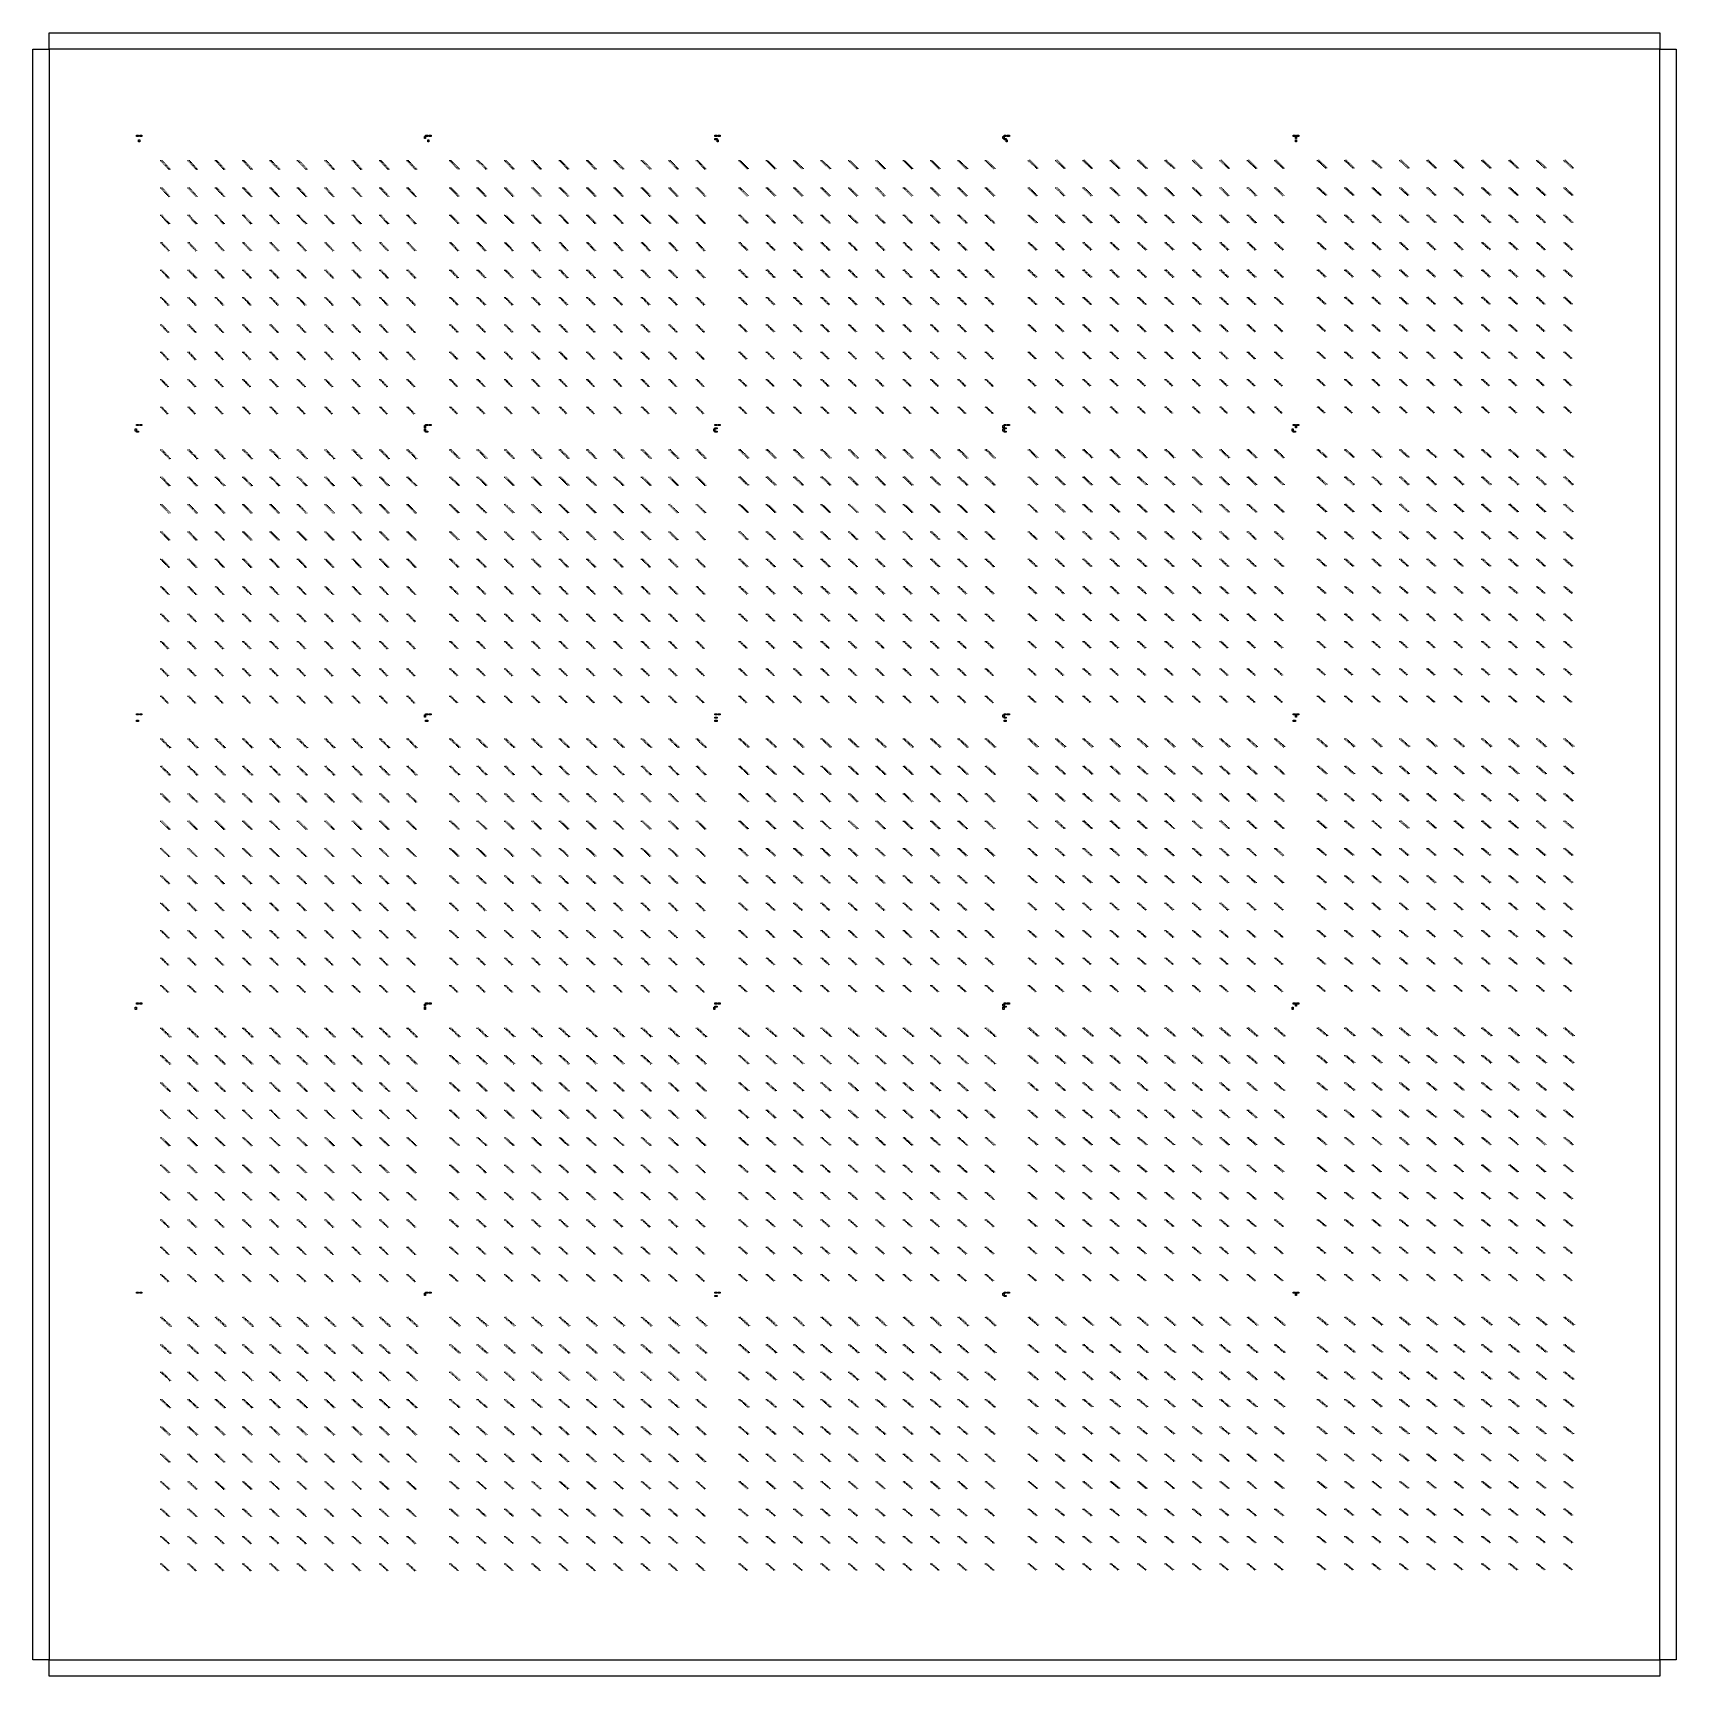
# Model space of a CAD drawing. Extents: x 0 to 300000, y 0 to 300000.
import ezdxf

# ---------------------------------------------------------------- set-up
doc = ezdxf.new("R2010")
doc.units = 0

msp = doc.modelspace()

# ---------------------------------------------------------------- linework, layer by layer
at = {"color": 7}
for p, q in [((23220, 276705), (23380, 276695)), ((23455, 276515), (23565, 276510)), ((23520, 276765), (23530, 276655)), ((23640, 276315), (23750, 276310)), ((23705, 276565), (23715, 276455)), ((23830, 276115), (23940, 276110)), ((23895, 276370), (23900, 276260)), ((24080, 276170), (24085, 276060)), ((28220, 276705), (28380, 276695)), ((28455, 276515), (28565, 276510)), ((28520, 276765), (28530, 276655)), ((28640, 276315), (28750, 276310)), ((28705, 276565), (28715, 276455)), ((28830, 276115), (28940, 276110)), ((28895, 276370), (28900, 276260)), ((29080, 276170), (29085, 276060)), ((33220, 276705), (33380, 276695)), ((33455, 276515), (33565, 276510)), ((33520, 276765), (33530, 276655)), ((33640, 276315), (33750, 276310)), ((33705, 276565), (33715, 276455)), ((33830, 276115), (33940, 276110)), ((33895, 276370), (33900, 276260)), ((34080, 276170), (34085, 276060)), ((38220, 276705), (38380, 276695)), ((38455, 276515), (38565, 276510)), ((38520, 276765), (38530, 276655)), ((38640, 276315), (38750, 276310)), ((38705, 276565), (38715, 276455)), ((38830, 276115), (38940, 276110)), ((38895, 276370), (38900, 276260)), ((39080, 276170), (39085, 276060)), ((43220, 276705), (43380, 276695)), ((43455, 276515), (43565, 276510)), ((43520, 276765), (43530, 276655)), ((43640, 276315), (43750, 276310)), ((43705, 276565), (43715, 276455)), ((43830, 276115), (43940, 276110)), ((43895, 276370), (43900, 276260)), ((44080, 276170), (44085, 276060)), ((48220, 276705), (48380, 276695)), ((48455, 276515), (48565, 276510)), ((48520, 276765), (48530, 276655)), ((48640, 276315), (48750, 276310)), ((48705, 276565), (48715, 276455)), ((48830, 276115), (48940, 276110)), ((48895, 276370), (48900, 276260)), ((49080, 276170), (49085, 276060)), ((53220, 276705), (53380, 276695)), ((53455, 276515), (53565, 276510)), ((53520, 276765), (53530, 276655)), ((53640, 276315), (53750, 276310)), ((53705, 276565), (53715, 276455)), ((53830, 276115), (53940, 276110)), ((53895, 276370), (53900, 276260)), ((54080, 276170), (54085, 276060)), ((58220, 276705), (58380, 276695)), ((58455, 276515), (58565, 276510)), ((58520, 276765), (58530, 276655)), ((58640, 276315), (58750, 276310)), ((58705, 276565), (58715, 276455)), ((58830, 276115), (58940, 276110)), ((58895, 276370), (58900, 276260)), ((59080, 276170), (59085, 276060)), ((63220, 276705), (63380, 276695)), ((63455, 276515), (63565, 276510)), ((63520, 276765), (63530, 276655)), ((63640, 276315), (63750, 276310)), ((63705, 276565), (63715, 276455)), ((63830, 276115), (63940, 276110)), ((63895, 276370), (63900, 276260)), ((64080, 276170), (64085, 276060)), ((68220, 276705), (68380, 276695)), ((68455, 276515), (68565, 276510)), ((68520, 276765), (68530, 276655)), ((68640, 276315), (68750, 276310)), ((68705, 276565), (68715, 276455)), ((68830, 276115), (68940, 276110)), ((68895, 276370), (68900, 276260)), ((69080, 276170), (69085, 276060)), ((76020, 276705), (76180, 276695)), ((76255, 276525), (76365, 276515)), ((76320, 276775), (76330, 276665)), ((76440, 276330), (76550, 276325)), ((76505, 276580), (76515, 276470)), ((76625, 276140), (76735, 276130)), ((76690, 276390), (76700, 276280)), ((76880, 276195), (76885, 276085)), ((77065, 276005), (77070, 275895)), ((81020, 276705), (81180, 276695)), ((81255, 276525), (81365, 276515)), ((81320, 276775), (81330, 276665)), ((81440, 276330), (81550, 276325)), ((81505, 276580), (81515, 276470)), ((81625, 276140), (81735, 276130)), ((81690, 276390), (81700, 276280)), ((81880, 276195), (81885, 276085)), ((82065, 276005), (82070, 275895)), ((86020, 276705), (86180, 276695)), ((86255, 276525), (86365, 276515)), ((86320, 276775), (86330, 276665)), ((86440, 276330), (86550, 276325)), ((86505, 276580), (86515, 276470)), ((86625, 276140), (86735, 276130)), ((86690, 276390), (86700, 276280)), ((86880, 276195), (86885, 276085)), ((87065, 276005), (87070, 275895)), ((91020, 276705), (91180, 276695)), ((91255, 276525), (91365, 276515)), ((91320, 276775), (91330, 276665)), ((91440, 276330), (91550, 276325)), ((91505, 276580), (91515, 276470)), ((91625, 276140), (91735, 276130)), ((91690, 276390), (91700, 276280)), ((91880, 276195), (91885, 276085)), ((92065, 276005), (92070, 275895)), ((96020, 276705), (96180, 276695)), ((96255, 276525), (96365, 276515)), ((96320, 276775), (96330, 276665)), ((96440, 276330), (96550, 276325)), ((96505, 276580), (96515, 276470)), ((96625, 276140), (96735, 276130)), ((96690, 276390), (96700, 276280)), ((96880, 276195), (96885, 276085)), ((97065, 276005), (97070, 275895)), ((101020, 276705), (101180, 276695)), ((101255, 276525), (101365, 276515)), ((101320, 276775), (101330, 276665)), ((101440, 276330), (101550, 276325)), ((101505, 276580), (101515, 276470)), ((101625, 276140), (101735, 276130)), ((101690, 276390), (101700, 276280)), ((101880, 276195), (101885, 276085)), ((102065, 276005), (102070, 275895)), ((106020, 276705), (106180, 276695)), ((106255, 276525), (106365, 276515)), ((106320, 276775), (106330, 276665)), ((106440, 276330), (106550, 276325)), ((106505, 276580), (106515, 276470)), ((106625, 276140), (106735, 276130)), ((106690, 276390), (106700, 276280)), ((106880, 276195), (106885, 276085)), ((107065, 276005), (107070, 275895)), ((111020, 276705), (111180, 276695)), ((111255, 276525), (111365, 276515)), ((111320, 276775), (111330, 276665)), ((111440, 276330), (111550, 276325)), ((111505, 276580), (111515, 276470)), ((111625, 276140), (111735, 276130)), ((111690, 276390), (111700, 276280)), ((111880, 276195), (111885, 276085)), ((112065, 276005), (112070, 275895)), ((116020, 276705), (116180, 276695)), ((116255, 276525), (116365, 276515)), ((116320, 276775), (116330, 276665)), ((116440, 276330), (116550, 276325)), ((116505, 276580), (116515, 276470)), ((116625, 276140), (116735, 276130)), ((116690, 276390), (116700, 276280)), ((116880, 276195), (116885, 276085)), ((117065, 276005), (117070, 275895)), ((121020, 276705), (121180, 276695)), ((121255, 276525), (121365, 276515)), ((121320, 276775), (121330, 276665)), ((121440, 276330), (121550, 276325)), ((121505, 276580), (121515, 276470)), ((121625, 276140), (121735, 276130)), ((121690, 276390), (121700, 276280)), ((121880, 276195), (121885, 276085)), ((122065, 276005), (122070, 275895)), ((128820, 276705), (128980, 276695)), ((129055, 276530), (129165, 276525)), ((129120, 276780), (129125, 276675)), ((129240, 276345), (129350, 276340)), ((129305, 276595), (129315, 276485)), ((129425, 276160), (129535, 276155)), ((129490, 276410), (129500, 276300)), ((129675, 276225), (129685, 276115)), ((129860, 276040), (129870, 275930)), ((133820, 276705), (133980, 276695)), ((134055, 276530), (134165, 276525)), ((134120, 276780), (134125, 276675)), ((134240, 276345), (134350, 276340)), ((134305, 276595), (134315, 276485)), ((134425, 276160), (134535, 276155)), ((134490, 276410), (134500, 276300)), ((134675, 276225), (134685, 276115)), ((134860, 276040), (134870, 275930)), ((138820, 276705), (138980, 276695)), ((139055, 276530), (139165, 276525)), ((139120, 276780), (139125, 276675)), ((139240, 276345), (139350, 276340)), ((139305, 276595), (139315, 276485)), ((139425, 276160), (139535, 276155)), ((139490, 276410), (139500, 276300)), ((139675, 276225), (139685, 276115)), ((139860, 276040), (139870, 275930)), ((143820, 276705), (143980, 276695)), ((144055, 276530), (144165, 276525)), ((144120, 276780), (144125, 276675)), ((144240, 276345), (144350, 276340)), ((144305, 276595), (144315, 276485)), ((144425, 276160), (144535, 276155)), ((144490, 276410), (144500, 276300)), ((144675, 276225), (144685, 276115)), ((144860, 276040), (144870, 275930)), ((148820, 276705), (148980, 276695)), ((149055, 276530), (149165, 276525)), ((149120, 276780), (149125, 276675)), ((149240, 276345), (149350, 276340)), ((149305, 276595), (149315, 276485)), ((149425, 276160), (149535, 276155)), ((149490, 276410), (149500, 276300)), ((149675, 276225), (149685, 276115)), ((149860, 276040), (149870, 275930)), ((153820, 276705), (153980, 276695)), ((154055, 276530), (154165, 276525)), ((154120, 276780), (154125, 276675)), ((154240, 276345), (154350, 276340)), ((154305, 276595), (154315, 276485)), ((154425, 276160), (154535, 276155)), ((154490, 276410), (154500, 276300)), ((154675, 276225), (154685, 276115)), ((154860, 276040), (154870, 275930)), ((158820, 276705), (158980, 276695)), ((159055, 276530), (159165, 276525)), ((159120, 276780), (159125, 276675)), ((159240, 276345), (159350, 276340)), ((159305, 276595), (159315, 276485)), ((159425, 276160), (159535, 276155)), ((159490, 276410), (159500, 276300)), ((159675, 276225), (159685, 276115)), ((159860, 276040), (159870, 275930)), ((163820, 276705), (163980, 276695)), ((164055, 276530), (164165, 276525)), ((164120, 276780), (164125, 276675)), ((164240, 276345), (164350, 276340)), ((164305, 276595), (164315, 276485)), ((164425, 276160), (164535, 276155)), ((164490, 276410), (164500, 276300)), ((164675, 276225), (164685, 276115)), ((164860, 276040), (164870, 275930)), ((168820, 276705), (168980, 276695)), ((169055, 276530), (169165, 276525)), ((169120, 276780), (169125, 276675)), ((169240, 276345), (169350, 276340)), ((169305, 276595), (169315, 276485)), ((169425, 276160), (169535, 276155)), ((169490, 276410), (169500, 276300)), ((169675, 276225), (169685, 276115)), ((169860, 276040), (169870, 275930)), ((173820, 276705), (173980, 276695)), ((174055, 276530), (174165, 276525)), ((174120, 276780), (174125, 276675)), ((174240, 276345), (174350, 276340)), ((174305, 276595), (174315, 276485)), ((174425, 276160), (174535, 276155)), ((174490, 276410), (174500, 276300)), ((174675, 276225), (174685, 276115)), ((174860, 276040), (174870, 275930)), ((181620, 276705), (181780, 276695)), ((181855, 276540), (181965, 276530)), ((181920, 276790), (181925, 276680)), ((182040, 276360), (182150, 276355)), ((182105, 276610), (182110, 276500)), ((182225, 276180), (182335, 276175)), ((182290, 276435), (182295, 276325)), ((182410, 276005), (182520, 275995)), ((182475, 276255), (182480, 276145)), ((182660, 276075), (182665, 275965)), ((186620, 276705), (186780, 276695)), ((186855, 276540), (186965, 276530)), ((186920, 276790), (186925, 276680)), ((187040, 276360), (187150, 276355)), ((187105, 276610), (187110, 276500)), ((187225, 276180), (187335, 276175)), ((187290, 276435), (187295, 276325)), ((187410, 276005), (187520, 275995)), ((187475, 276255), (187480, 276145)), ((187660, 276075), (187665, 275965)), ((191620, 276705), (191780, 276695)), ((191855, 276540), (191965, 276530)), ((191920, 276790), (191925, 276680)), ((192040, 276360), (192150, 276355)), ((192105, 276610), (192110, 276500)), ((192225, 276180), (192335, 276175)), ((192290, 276435), (192295, 276325)), ((192410, 276005), (192520, 275995)), ((192475, 276255), (192480, 276145)), ((192660, 276075), (192665, 275965)), ((196620, 276705), (196780, 276695)), ((196855, 276540), (196965, 276530)), ((196920, 276790), (196925, 276680)), ((197040, 276360), (197150, 276355)), ((197105, 276610), (197110, 276500)), ((197225, 276180), (197335, 276175)), ((197290, 276435), (197295, 276325)), ((197410, 276005), (197520, 275995)), ((197475, 276255), (197480, 276145)), ((197660, 276075), (197665, 275965)), ((201620, 276705), (201780, 276695)), ((201855, 276540), (201965, 276530)), ((201920, 276790), (201925, 276680)), ((202040, 276360), (202150, 276355)), ((202105, 276610), (202110, 276500)), ((202225, 276180), (202335, 276175)), ((202290, 276435), (202295, 276325)), ((202410, 276005), (202520, 275995)), ((202475, 276255), (202480, 276145)), ((202660, 276075), (202665, 275965)), ((206620, 276705), (206780, 276695)), ((206855, 276540), (206965, 276530)), ((206920, 276790), (206925, 276680)), ((207040, 276360), (207150, 276355)), ((207105, 276610), (207110, 276500)), ((207225, 276180), (207335, 276175)), ((207290, 276435), (207295, 276325)), ((207410, 276005), (207520, 275995)), ((207475, 276255), (207480, 276145)), ((207660, 276075), (207665, 275965)), ((211620, 276705), (211780, 276695)), ((211855, 276540), (211965, 276530)), ((211920, 276790), (211925, 276680)), ((212040, 276360), (212150, 276355)), ((212105, 276610), (212110, 276500)), ((212225, 276180), (212335, 276175)), ((212290, 276435), (212295, 276325)), ((212410, 276005), (212520, 275995)), ((212475, 276255), (212480, 276145)), ((212660, 276075), (212665, 275965)), ((216620, 276705), (216780, 276695)), ((216855, 276540), (216965, 276530)), ((216920, 276790), (216925, 276680)), ((217040, 276360), (217150, 276355)), ((217105, 276610), (217110, 276500)), ((217225, 276180), (217335, 276175)), ((217290, 276435), (217295, 276325)), ((217410, 276005), (217520, 275995)), ((217475, 276255), (217480, 276145)), ((217660, 276075), (217665, 275965)), ((221620, 276705), (221780, 276695)), ((221855, 276540), (221965, 276530)), ((221920, 276790), (221925, 276680)), ((222040, 276360), (222150, 276355)), ((222105, 276610), (222110, 276500)), ((222225, 276180), (222335, 276175)), ((222290, 276435), (222295, 276325)), ((222410, 276005), (222520, 275995)), ((222475, 276255), (222480, 276145)), ((222660, 276075), (222665, 275965)), ((226620, 276705), (226780, 276695)), ((226855, 276540), (226965, 276530)), ((226920, 276790), (226925, 276680)), ((227040, 276360), (227150, 276355)), ((227105, 276610), (227110, 276500)), ((227225, 276180), (227335, 276175)), ((227290, 276435), (227295, 276325)), ((227410, 276005), (227520, 275995)), ((227475, 276255), (227480, 276145)), ((227660, 276075), (227665, 275965)), ((234420, 276705), (234580, 276695)), ((234650, 276545), (234760, 276540)), ((234715, 276800), (234725, 276690)), ((234835, 276375), (234945, 276370)), ((234900, 276625), (234910, 276515)), ((235020, 276205), (235130, 276195)), ((235085, 276455), (235095, 276345)), ((235205, 276030), (235315, 276025)), ((235270, 276285), (235275, 276175)), ((235455, 276110), (235460, 276000)), ((239420, 276705), (239580, 276695)), ((239650, 276545), (239760, 276540)), ((239715, 276800), (239725, 276690)), ((239835, 276375), (239945, 276370)), ((239900, 276625), (239910, 276515)), ((240020, 276205), (240130, 276195)), ((240085, 276455), (240095, 276345)), ((240205, 276030), (240315, 276025)), ((240270, 276285), (240275, 276175)), ((240455, 276110), (240460, 276000)), ((244420, 276705), (244580, 276695)), ((244650, 276545), (244760, 276540)), ((244715, 276800), (244725, 276690)), ((244835, 276375), (244945, 276370)), ((244900, 276625), (244910, 276515)), ((245020, 276205), (245130, 276195)), ((245085, 276455), (245095, 276345)), ((245205, 276030), (245315, 276025)), ((245270, 276285), (245275, 276175)), ((245455, 276110), (245460, 276000)), ((249420, 276705), (249580, 276695)), ((249650, 276545), (249760, 276540)), ((249715, 276800), (249725, 276690)), ((249835, 276375), (249945, 276370)), ((249900, 276625), (249910, 276515)), ((250020, 276205), (250130, 276195)), ((250085, 276455), (250095, 276345)), ((250205, 276030), (250315, 276025)), ((250270, 276285), (250275, 276175)), ((250455, 276110), (250460, 276000)), ((254420, 276705), (254580, 276695)), ((254650, 276545), (254760, 276540)), ((254715, 276800), (254725, 276690)), ((254835, 276375), (254945, 276370)), ((254900, 276625), (254910, 276515)), ((255020, 276205), (255130, 276195)), ((255085, 276455), (255095, 276345)), ((255205, 276030), (255315, 276025)), ((255270, 276285), (255275, 276175)), ((255455, 276110), (255460, 276000)), ((259420, 276705), (259580, 276695)), ((259650, 276545), (259760, 276540)), ((259715, 276800), (259725, 276690)), ((259835, 276375), (259945, 276370)), ((259900, 276625), (259910, 276515)), ((260020, 276205), (260130, 276195)), ((260085, 276455), (260095, 276345)), ((260205, 276030), (260315, 276025)), ((260270, 276285), (260275, 276175)), ((260455, 276110), (260460, 276000)), ((264420, 276705), (264580, 276695)), ((264650, 276545), (264760, 276540)), ((264715, 276800), (264725, 276690)), ((264835, 276375), (264945, 276370)), ((264900, 276625), (264910, 276515)), ((265020, 276205), (265130, 276195)), ((265085, 276455), (265095, 276345)), ((265205, 276030), (265315, 276025)), ((265270, 276285), (265275, 276175)), ((265455, 276110), (265460, 276000)), ((269420, 276705), (269580, 276695)), ((269650, 276545), (269760, 276540)), ((269715, 276800), (269725, 276690)), ((269835, 276375), (269945, 276370)), ((269900, 276625), (269910, 276515)), ((270020, 276205), (270130, 276195)), ((270085, 276455), (270095, 276345)), ((270205, 276030), (270315, 276025)), ((270270, 276285), (270275, 276175)), ((270455, 276110), (270460, 276000)), ((274420, 276705), (274580, 276695)), ((274650, 276545), (274760, 276540)), ((274715, 276800), (274725, 276690)), ((274835, 276375), (274945, 276370)), ((274900, 276625), (274910, 276515)), ((275020, 276205), (275130, 276195)), ((275085, 276455), (275095, 276345)), ((275205, 276030), (275315, 276025)), ((275270, 276285), (275275, 276175)), ((275455, 276110), (275460, 276000)), ((279420, 276705), (279580, 276695)), ((279650, 276545), (279760, 276540)), ((279715, 276800), (279725, 276690)), ((279835, 276375), (279945, 276370)), ((279900, 276625), (279910, 276515)), ((280020, 276205), (280130, 276195)), ((280085, 276455), (280095, 276345)), ((280205, 276030), (280315, 276025)), ((280270, 276285), (280275, 276175)), ((280455, 276110), (280460, 276000)), ((24015, 275920), (24125, 275910)), ((24200, 275720), (24310, 275710)), ((24265, 275970), (24275, 275860)), ((24385, 275520), (24495, 275510)), ((24450, 275770), (24460, 275660)), ((24570, 275320), (24680, 275310)), ((24635, 275570), (24645, 275460)), ((24760, 275120), (24870, 275110)), ((24825, 275370), (24830, 275260)), ((25010, 275170), (25015, 275060)), ((29015, 275920), (29125, 275910)), ((29200, 275720), (29310, 275710)), ((29265, 275970), (29275, 275860)), ((29385, 275520), (29495, 275510)), ((29450, 275770), (29460, 275660)), ((29570, 275320), (29680, 275310)), ((29635, 275570), (29645, 275460)), ((29760, 275120), (29870, 275110)), ((29825, 275370), (29830, 275260)), ((30010, 275170), (30015, 275060)), ((34015, 275920), (34125, 275910)), ((34200, 275720), (34310, 275710)), ((34265, 275970), (34275, 275860)), ((34385, 275520), (34495, 275510)), ((34450, 275770), (34460, 275660)), ((34570, 275320), (34680, 275310)), ((34635, 275570), (34645, 275460)), ((34760, 275120), (34870, 275110)), ((34825, 275370), (34830, 275260)), ((35010, 275170), (35015, 275060)), ((39015, 275920), (39125, 275910)), ((39200, 275720), (39310, 275710)), ((39265, 275970), (39275, 275860)), ((39385, 275520), (39495, 275510)), ((39450, 275770), (39460, 275660)), ((39570, 275320), (39680, 275310)), ((39635, 275570), (39645, 275460)), ((39760, 275120), (39870, 275110)), ((39825, 275370), (39830, 275260)), ((40010, 275170), (40015, 275060)), ((44015, 275920), (44125, 275910)), ((44200, 275720), (44310, 275710)), ((44265, 275970), (44275, 275860)), ((44385, 275520), (44495, 275510)), ((44450, 275770), (44460, 275660)), ((44570, 275320), (44680, 275310)), ((44635, 275570), (44645, 275460)), ((44760, 275120), (44870, 275110)), ((44825, 275370), (44830, 275260)), ((45010, 275170), (45015, 275060)), ((49015, 275920), (49125, 275910)), ((49200, 275720), (49310, 275710)), ((49265, 275970), (49275, 275860)), ((49385, 275520), (49495, 275510)), ((49450, 275770), (49460, 275660)), ((49570, 275320), (49680, 275310)), ((49635, 275570), (49645, 275460)), ((49760, 275120), (49870, 275110)), ((49825, 275370), (49830, 275260)), ((50010, 275170), (50015, 275060)), ((54015, 275920), (54125, 275910)), ((54200, 275720), (54310, 275710)), ((54265, 275970), (54275, 275860)), ((54385, 275520), (54495, 275510)), ((54450, 275770), (54460, 275660)), ((54570, 275320), (54680, 275310)), ((54635, 275570), (54645, 275460)), ((54760, 275120), (54870, 275110)), ((54825, 275370), (54830, 275260)), ((55010, 275170), (55015, 275060)), ((59015, 275920), (59125, 275910)), ((59200, 275720), (59310, 275710)), ((59265, 275970), (59275, 275860)), ((59385, 275520), (59495, 275510)), ((59450, 275770), (59460, 275660)), ((59570, 275320), (59680, 275310)), ((59635, 275570), (59645, 275460)), ((59760, 275120), (59870, 275110)), ((59825, 275370), (59830, 275260)), ((60010, 275170), (60015, 275060)), ((64015, 275920), (64125, 275910)), ((64200, 275720), (64310, 275710)), ((64265, 275970), (64275, 275860)), ((64385, 275520), (64495, 275510)), ((64450, 275770), (64460, 275660)), ((64570, 275320), (64680, 275310)), ((64635, 275570), (64645, 275460)), ((64760, 275120), (64870, 275110)), ((64825, 275370), (64830, 275260)), ((65010, 275170), (65015, 275060)), ((69015, 275920), (69125, 275910)), ((69200, 275720), (69310, 275710)), ((69265, 275970), (69275, 275860)), ((69385, 275520), (69495, 275510)), ((69450, 275770), (69460, 275660)), ((69570, 275320), (69680, 275310)), ((69635, 275570), (69645, 275460)), ((69760, 275120), (69870, 275110)), ((69825, 275370), (69830, 275260)), ((70010, 275170), (70015, 275060)), ((76815, 275945), (76925, 275940)), ((77000, 275755), (77110, 275745)), ((77185, 275560), (77295, 275555)), ((77250, 275810), (77260, 275700)), ((77370, 275370), (77480, 275360)), ((77435, 275620), (77445, 275510)), ((77555, 275175), (77665, 275170)), ((77620, 275425), (77630, 275315)), ((77810, 275235), (77815, 275125)), ((81815, 275945), (81925, 275940)), ((82000, 275755), (82110, 275745)), ((82185, 275560), (82295, 275555)), ((82250, 275810), (82260, 275700)), ((82370, 275370), (82480, 275360)), ((82435, 275620), (82445, 275510)), ((82555, 275175), (82665, 275170)), ((82620, 275425), (82630, 275315)), ((82810, 275235), (82815, 275125)), ((86815, 275945), (86925, 275940)), ((87000, 275755), (87110, 275745)), ((87185, 275560), (87295, 275555)), ((87250, 275810), (87260, 275700)), ((87370, 275370), (87480, 275360)), ((87435, 275620), (87445, 275510)), ((87555, 275175), (87665, 275170)), ((87620, 275425), (87630, 275315)), ((87810, 275235), (87815, 275125)), ((91815, 275945), (91925, 275940)), ((92000, 275755), (92110, 275745)), ((92185, 275560), (92295, 275555)), ((92250, 275810), (92260, 275700)), ((92370, 275370), (92480, 275360)), ((92435, 275620), (92445, 275510)), ((92555, 275175), (92665, 275170)), ((92620, 275425), (92630, 275315)), ((92810, 275235), (92815, 275125)), ((96815, 275945), (96925, 275940)), ((97000, 275755), (97110, 275745)), ((97185, 275560), (97295, 275555)), ((97250, 275810), (97260, 275700)), ((97370, 275370), (97480, 275360)), ((97435, 275620), (97445, 275510)), ((97555, 275175), (97665, 275170)), ((97620, 275425), (97630, 275315)), ((97810, 275235), (97815, 275125)), ((101815, 275945), (101925, 275940)), ((102000, 275755), (102110, 275745)), ((102185, 275560), (102295, 275555)), ((102250, 275810), (102260, 275700)), ((102370, 275370), (102480, 275360)), ((102435, 275620), (102445, 275510)), ((102555, 275175), (102665, 275170)), ((102620, 275425), (102630, 275315)), ((102810, 275235), (102815, 275125)), ((106815, 275945), (106925, 275940)), ((107000, 275755), (107110, 275745)), ((107185, 275560), (107295, 275555)), ((107250, 275810), (107260, 275700)), ((107370, 275370), (107480, 275360)), ((107435, 275620), (107445, 275510)), ((107555, 275175), (107665, 275170)), ((107620, 275425), (107630, 275315)), ((107810, 275235), (107815, 275125)), ((111815, 275945), (111925, 275940)), ((112000, 275755), (112110, 275745)), ((112185, 275560), (112295, 275555)), ((112250, 275810), (112260, 275700)), ((112370, 275370), (112480, 275360)), ((112435, 275620), (112445, 275510)), ((112555, 275175), (112665, 275170)), ((112620, 275425), (112630, 275315)), ((112810, 275235), (112815, 275125)), ((116815, 275945), (116925, 275940)), ((117000, 275755), (117110, 275745)), ((117185, 275560), (117295, 275555)), ((117250, 275810), (117260, 275700)), ((117370, 275370), (117480, 275360)), ((117435, 275620), (117445, 275510)), ((117555, 275175), (117665, 275170)), ((117620, 275425), (117630, 275315)), ((117810, 275235), (117815, 275125)), ((121815, 275945), (121925, 275940)), ((122000, 275755), (122110, 275745)), ((122185, 275560), (122295, 275555)), ((122250, 275810), (122260, 275700)), ((122370, 275370), (122480, 275360)), ((122435, 275620), (122445, 275510)), ((122555, 275175), (122665, 275170)), ((122620, 275425), (122630, 275315)), ((122810, 275235), (122815, 275125)), ((129610, 275975), (129720, 275965)), ((129795, 275790), (129905, 275780)), ((129980, 275605), (130090, 275595)), ((130045, 275855), (130055, 275745)), ((130170, 275420), (130280, 275410)), ((130235, 275670), (130240, 275560)), ((130355, 275235), (130465, 275225)), ((130420, 275485), (130425, 275375)), ((130605, 275300), (130610, 275190)), ((134610, 275975), (134720, 275965)), ((134795, 275790), (134905, 275780)), ((134980, 275605), (135090, 275595)), ((135045, 275855), (135055, 275745)), ((135170, 275420), (135280, 275410)), ((135235, 275670), (135240, 275560)), ((135355, 275235), (135465, 275225)), ((135420, 275485), (135425, 275375)), ((135605, 275300), (135610, 275190)), ((139610, 275975), (139720, 275965)), ((139795, 275790), (139905, 275780)), ((139980, 275605), (140090, 275595)), ((140045, 275855), (140055, 275745)), ((140170, 275420), (140280, 275410)), ((140235, 275670), (140240, 275560)), ((140355, 275235), (140465, 275225)), ((140420, 275485), (140425, 275375)), ((140605, 275300), (140610, 275190)), ((144610, 275975), (144720, 275965)), ((144795, 275790), (144905, 275780)), ((144980, 275605), (145090, 275595)), ((145045, 275855), (145055, 275745)), ((145170, 275420), (145280, 275410)), ((145235, 275670), (145240, 275560)), ((145355, 275235), (145465, 275225)), ((145420, 275485), (145425, 275375)), ((145605, 275300), (145610, 275190)), ((149610, 275975), (149720, 275965)), ((149795, 275790), (149905, 275780)), ((149980, 275605), (150090, 275595)), ((150045, 275855), (150055, 275745)), ((150170, 275420), (150280, 275410)), ((150235, 275670), (150240, 275560)), ((150355, 275235), (150465, 275225)), ((150420, 275485), (150425, 275375)), ((150605, 275300), (150610, 275190)), ((154610, 275975), (154720, 275965)), ((154795, 275790), (154905, 275780)), ((154980, 275605), (155090, 275595)), ((155045, 275855), (155055, 275745)), ((155170, 275420), (155280, 275410)), ((155235, 275670), (155240, 275560)), ((155355, 275235), (155465, 275225)), ((155420, 275485), (155425, 275375)), ((155605, 275300), (155610, 275190)), ((159610, 275975), (159720, 275965)), ((159795, 275790), (159905, 275780)), ((159980, 275605), (160090, 275595)), ((160045, 275855), (160055, 275745)), ((160170, 275420), (160280, 275410)), ((160235, 275670), (160240, 275560)), ((160355, 275235), (160465, 275225)), ((160420, 275485), (160425, 275375)), ((160605, 275300), (160610, 275190)), ((164610, 275975), (164720, 275965)), ((164795, 275790), (164905, 275780)), ((164980, 275605), (165090, 275595)), ((165045, 275855), (165055, 275745)), ((165170, 275420), (165280, 275410)), ((165235, 275670), (165240, 275560)), ((165355, 275235), (165465, 275225)), ((165420, 275485), (165425, 275375)), ((165605, 275300), (165610, 275190)), ((169610, 275975), (169720, 275965)), ((169795, 275790), (169905, 275780)), ((169980, 275605), (170090, 275595)), ((170045, 275855), (170055, 275745)), ((170170, 275420), (170280, 275410)), ((170235, 275670), (170240, 275560)), ((170355, 275235), (170465, 275225)), ((170420, 275485), (170425, 275375)), ((170605, 275300), (170610, 275190)), ((174610, 275975), (174720, 275965)), ((174795, 275790), (174905, 275780)), ((174980, 275605), (175090, 275595)), ((175045, 275855), (175055, 275745)), ((175170, 275420), (175280, 275410)), ((175235, 275670), (175240, 275560)), ((175355, 275235), (175465, 275225)), ((175420, 275485), (175425, 275375)), ((175605, 275300), (175610, 275190)), ((182595, 275825), (182705, 275815)), ((182780, 275645), (182890, 275640)), ((182845, 275895), (182850, 275785)), ((182965, 275470), (183075, 275460)), ((183030, 275720), (183035, 275610)), ((183150, 275290), (183260, 275280)), ((183215, 275540), (183220, 275430)), ((183400, 275360), (183405, 275250)), ((187595, 275825), (187705, 275815)), ((187780, 275645), (187890, 275640)), ((187845, 275895), (187850, 275785)), ((187965, 275470), (188075, 275460)), ((188030, 275720), (188035, 275610)), ((188150, 275290), (188260, 275280)), ((188215, 275540), (188220, 275430)), ((188400, 275360), (188405, 275250)), ((192595, 275825), (192705, 275815)), ((192780, 275645), (192890, 275640)), ((192845, 275895), (192850, 275785)), ((192965, 275470), (193075, 275460)), ((193030, 275720), (193035, 275610)), ((193150, 275290), (193260, 275280)), ((193215, 275540), (193220, 275430)), ((193400, 275360), (193405, 275250)), ((197595, 275825), (197705, 275815)), ((197780, 275645), (197890, 275640)), ((197845, 275895), (197850, 275785)), ((197965, 275470), (198075, 275460)), ((198030, 275720), (198035, 275610)), ((198150, 275290), (198260, 275280)), ((198215, 275540), (198220, 275430)), ((198400, 275360), (198405, 275250)), ((202595, 275825), (202705, 275815)), ((202780, 275645), (202890, 275640)), ((202845, 275895), (202850, 275785)), ((202965, 275470), (203075, 275460)), ((203030, 275720), (203035, 275610)), ((203150, 275290), (203260, 275280)), ((203215, 275540), (203220, 275430)), ((203400, 275360), (203405, 275250)), ((207595, 275825), (207705, 275815)), ((207780, 275645), (207890, 275640)), ((207845, 275895), (207850, 275785)), ((207965, 275470), (208075, 275460)), ((208030, 275720), (208035, 275610)), ((208150, 275290), (208260, 275280)), ((208215, 275540), (208220, 275430)), ((208400, 275360), (208405, 275250)), ((212595, 275825), (212705, 275815)), ((212780, 275645), (212890, 275640)), ((212845, 275895), (212850, 275785)), ((212965, 275470), (213075, 275460)), ((213030, 275720), (213035, 275610)), ((213150, 275290), (213260, 275280)), ((213215, 275540), (213220, 275430)), ((213400, 275360), (213405, 275250)), ((217595, 275825), (217705, 275815)), ((217780, 275645), (217890, 275640)), ((217845, 275895), (217850, 275785)), ((217965, 275470), (218075, 275460)), ((218030, 275720), (218035, 275610)), ((218150, 275290), (218260, 275280)), ((218215, 275540), (218220, 275430)), ((218400, 275360), (218405, 275250)), ((222595, 275825), (222705, 275815)), ((222780, 275645), (222890, 275640)), ((222845, 275895), (222850, 275785)), ((222965, 275470), (223075, 275460)), ((223030, 275720), (223035, 275610)), ((223150, 275290), (223260, 275280)), ((223215, 275540), (223220, 275430)), ((223400, 275360), (223405, 275250)), ((227595, 275825), (227705, 275815)), ((227780, 275645), (227890, 275640)), ((227845, 275895), (227850, 275785)), ((227965, 275470), (228075, 275460)), ((228030, 275720), (228035, 275610)), ((228150, 275290), (228260, 275280)), ((228215, 275540), (228220, 275430)), ((228400, 275360), (228405, 275250)), ((235390, 275860), (235500, 275855)), ((235575, 275690), (235680, 275680)), ((235640, 275940), (235645, 275830)), ((235755, 275515), (235865, 275510)), ((235820, 275770), (235830, 275660)), ((235940, 275345), (236050, 275340)), ((236005, 275595), (236015, 275485)), ((236190, 275425), (236200, 275315)), ((240390, 275860), (240500, 275855)), ((240575, 275690), (240680, 275680)), ((240640, 275940), (240645, 275830)), ((240755, 275515), (240865, 275510)), ((240820, 275770), (240830, 275660)), ((240940, 275345), (241050, 275340)), ((241005, 275595), (241015, 275485)), ((241190, 275425), (241200, 275315)), ((245390, 275860), (245500, 275855)), ((245575, 275690), (245680, 275680)), ((245640, 275940), (245645, 275830)), ((245755, 275515), (245865, 275510)), ((245820, 275770), (245830, 275660)), ((245940, 275345), (246050, 275340)), ((246005, 275595), (246015, 275485)), ((246190, 275425), (246200, 275315)), ((250390, 275860), (250500, 275855)), ((250575, 275690), (250680, 275680)), ((250640, 275940), (250645, 275830)), ((250755, 275515), (250865, 275510)), ((250820, 275770), (250830, 275660)), ((250940, 275345), (251050, 275340)), ((251005, 275595), (251015, 275485)), ((251190, 275425), (251200, 275315)), ((255390, 275860), (255500, 275855)), ((255575, 275690), (255680, 275680)), ((255640, 275940), (255645, 275830)), ((255755, 275515), (255865, 275510)), ((255820, 275770), (255830, 275660)), ((255940, 275345), (256050, 275340)), ((256005, 275595), (256015, 275485)), ((256190, 275425), (256200, 275315)), ((260390, 275860), (260500, 275855)), ((260575, 275690), (260680, 275680)), ((260640, 275940), (260645, 275830)), ((260755, 275515), (260865, 275510)), ((260820, 275770), (260830, 275660)), ((260940, 275345), (261050, 275340)), ((261005, 275595), (261015, 275485)), ((261190, 275425), (261200, 275315)), ((265390, 275860), (265500, 275855)), ((265575, 275690), (265680, 275680)), ((265640, 275940), (265645, 275830)), ((265755, 275515), (265865, 275510)), ((265820, 275770), (265830, 275660)), ((265940, 275345), (266050, 275340)), ((266005, 275595), (266015, 275485)), ((266190, 275425), (266200, 275315)), ((270390, 275860), (270500, 275855)), ((270575, 275690), (270680, 275680)), ((270640, 275940), (270645, 275830)), ((270755, 275515), (270865, 275510)), ((270820, 275770), (270830, 275660)), ((270940, 275345), (271050, 275340)), ((271005, 275595), (271015, 275485)), ((271190, 275425), (271200, 275315)), ((275390, 275860), (275500, 275855)), ((275575, 275690), (275680, 275680)), ((275640, 275940), (275645, 275830)), ((275755, 275515), (275865, 275510)), ((275820, 275770), (275830, 275660)), ((275940, 275345), (276050, 275340)), ((276005, 275595), (276015, 275485)), ((276190, 275425), (276200, 275315)), ((280390, 275860), (280500, 275855)), ((280575, 275690), (280680, 275680)), ((280640, 275940), (280645, 275830)), ((280755, 275515), (280865, 275510)), ((280820, 275770), (280830, 275660)), ((280940, 275345), (281050, 275340)), ((281005, 275595), (281015, 275485)), ((281190, 275425), (281200, 275315)), ((23220, 271705), (23380, 271695)), ((23455, 271520), (23560, 271515)), ((23520, 271765), (23525, 271660)), ((23640, 271325), (23740, 271320)), ((23700, 271570), (23705, 271465)), ((23820, 271130), (23925, 271125)), ((23880, 271375), (23890, 271270)), ((24000, 270935), (24105, 270930)), ((24065, 271180), (24070, 271075)), ((24180, 270745), (24285, 270735)), ((24245, 270985), (24250, 270880)), ((24365, 270550), (24470, 270540)), ((24425, 270790), (24435, 270685)), ((24545, 270355), (24650, 270345)), ((24605, 270595), (24615, 270490)), ((24725, 270160), (24830, 270150)), ((24790, 270400), (24795, 270300)), ((24970, 270210), (24975, 270105)), ((28220, 271705), (28380, 271695)), ((28455, 271520), (28560, 271515)), ((28520, 271765), (28525, 271660)), ((28640, 271325), (28740, 271320)), ((28700, 271570), (28705, 271465)), ((28820, 271130), (28925, 271125)), ((28880, 271375), (28890, 271270)), ((29000, 270935), (29105, 270930)), ((29065, 271180), (29070, 271075)), ((29180, 270745), (29285, 270735)), ((29245, 270985), (29250, 270880)), ((29365, 270550), (29470, 270540)), ((29425, 270790), (29435, 270685)), ((29545, 270355), (29650, 270345)), ((29605, 270595), (29615, 270490)), ((29725, 270160), (29830, 270150)), ((29790, 270400), (29795, 270300)), ((29970, 270210), (29975, 270105)), ((33220, 271705), (33380, 271695)), ((33455, 271520), (33560, 271515)), ((33520, 271765), (33525, 271660)), ((33640, 271325), (33740, 271320)), ((33700, 271570), (33705, 271465)), ((33820, 271130), (33925, 271125)), ((33880, 271375), (33890, 271270)), ((34000, 270935), (34105, 270930)), ((34065, 271180), (34070, 271075)), ((34180, 270745), (34285, 270735)), ((34245, 270985), (34250, 270880)), ((34365, 270550), (34470, 270540)), ((34425, 270790), (34435, 270685)), ((34545, 270355), (34650, 270345)), ((34605, 270595), (34615, 270490)), ((34725, 270160), (34830, 270150)), ((34790, 270400), (34795, 270300)), ((34970, 270210), (34975, 270105)), ((38220, 271705), (38380, 271695)), ((38455, 271520), (38560, 271515)), ((38520, 271765), (38525, 271660)), ((38640, 271325), (38740, 271320)), ((38700, 271570), (38705, 271465)), ((38820, 271130), (38925, 271125)), ((38880, 271375), (38890, 271270)), ((39000, 270935), (39105, 270930)), ((39065, 271180), (39070, 271075)), ((39180, 270745), (39285, 270735)), ((39245, 270985), (39250, 270880)), ((39365, 270550), (39470, 270540)), ((39425, 270790), (39435, 270685)), ((39545, 270355), (39650, 270345)), ((39605, 270595), (39615, 270490)), ((39725, 270160), (39830, 270150)), ((39790, 270400), (39795, 270300)), ((39970, 270210), (39975, 270105)), ((43220, 271705), (43380, 271695)), ((43455, 271520), (43560, 271515)), ((43520, 271765), (43525, 271660)), ((43640, 271325), (43740, 271320)), ((43700, 271570), (43705, 271465)), ((43820, 271130), (43925, 271125)), ((43880, 271375), (43890, 271270)), ((44000, 270935), (44105, 270930)), ((44065, 271180), (44070, 271075)), ((44180, 270745), (44285, 270735)), ((44245, 270985), (44250, 270880)), ((44365, 270550), (44470, 270540)), ((44425, 270790), (44435, 270685)), ((44545, 270355), (44650, 270345)), ((44605, 270595), (44615, 270490)), ((44725, 270160), (44830, 270150)), ((44790, 270400), (44795, 270300)), ((44970, 270210), (44975, 270105)), ((48220, 271705), (48380, 271695)), ((48455, 271520), (48560, 271515)), ((48520, 271765), (48525, 271660)), ((48640, 271325), (48740, 271320)), ((48700, 271570), (48705, 271465)), ((48820, 271130), (48925, 271125)), ((48880, 271375), (48890, 271270)), ((49000, 270935), (49105, 270930)), ((49065, 271180), (49070, 271075)), ((49180, 270745), (49285, 270735)), ((49245, 270985), (49250, 270880)), ((49365, 270550), (49470, 270540)), ((49425, 270790), (49435, 270685)), ((49545, 270355), (49650, 270345)), ((49605, 270595), (49615, 270490)), ((49725, 270160), (49830, 270150)), ((49790, 270400), (49795, 270300)), ((49970, 270210), (49975, 270105)), ((53220, 271705), (53380, 271695)), ((53455, 271520), (53560, 271515)), ((53520, 271765), (53525, 271660)), ((53640, 271325), (53740, 271320)), ((53700, 271570), (53705, 271465)), ((53820, 271130), (53925, 271125)), ((53880, 271375), (53890, 271270)), ((54000, 270935), (54105, 270930)), ((54065, 271180), (54070, 271075)), ((54180, 270745), (54285, 270735)), ((54245, 270985), (54250, 270880)), ((54365, 270550), (54470, 270540)), ((54425, 270790), (54435, 270685)), ((54545, 270355), (54650, 270345)), ((54605, 270595), (54615, 270490)), ((54725, 270160), (54830, 270150)), ((54790, 270400), (54795, 270300)), ((54970, 270210), (54975, 270105)), ((58220, 271705), (58380, 271695)), ((58455, 271520), (58560, 271515)), ((58520, 271765), (58525, 271660)), ((58640, 271325), (58740, 271320)), ((58700, 271570), (58705, 271465)), ((58820, 271130), (58925, 271125)), ((58880, 271375), (58890, 271270)), ((59000, 270935), (59105, 270930)), ((59065, 271180), (59070, 271075)), ((59180, 270745), (59285, 270735)), ((59245, 270985), (59250, 270880)), ((59365, 270550), (59470, 270540)), ((59425, 270790), (59435, 270685)), ((59545, 270355), (59650, 270345)), ((59605, 270595), (59615, 270490)), ((59725, 270160), (59830, 270150)), ((59790, 270400), (59795, 270300)), ((59970, 270210), (59975, 270105)), ((63220, 271705), (63380, 271695)), ((63455, 271520), (63560, 271515)), ((63520, 271765), (63525, 271660)), ((63640, 271325), (63740, 271320)), ((63700, 271570), (63705, 271465)), ((63820, 271130), (63925, 271125)), ((63880, 271375), (63890, 271270)), ((64000, 270935), (64105, 270930)), ((64065, 271180), (64070, 271075)), ((64180, 270745), (64285, 270735)), ((64245, 270985), (64250, 270880)), ((64365, 270550), (64470, 270540)), ((64425, 270790), (64435, 270685)), ((64545, 270355), (64650, 270345)), ((64605, 270595), (64615, 270490)), ((64725, 270160), (64830, 270150)), ((64790, 270400), (64795, 270300)), ((64970, 270210), (64975, 270105)), ((68220, 271705), (68380, 271695)), ((68455, 271520), (68560, 271515)), ((68520, 271765), (68525, 271660)), ((68640, 271325), (68740, 271320)), ((68700, 271570), (68705, 271465)), ((68820, 271130), (68925, 271125)), ((68880, 271375), (68890, 271270)), ((69000, 270935), (69105, 270930)), ((69065, 271180), (69070, 271075)), ((69180, 270745), (69285, 270735)), ((69245, 270985), (69250, 270880)), ((69365, 270550), (69470, 270540)), ((69425, 270790), (69435, 270685)), ((69545, 270355), (69650, 270345)), ((69605, 270595), (69615, 270490)), ((69725, 270160), (69830, 270150)), ((69790, 270400), (69795, 270300)), ((69970, 270210), (69975, 270105)), ((76020, 271705), (76180, 271695)), ((76255, 271530), (76360, 271520)), ((76320, 271770), (76325, 271665)), ((76435, 271340), (76540, 271335)), ((76500, 271585), (76505, 271480)), ((76620, 271155), (76725, 271145)), ((76680, 271395), (76690, 271290)), ((76800, 270965), (76905, 270960)), ((76860, 271210), (76870, 271105)), ((76980, 270780), (77085, 270770)), ((77045, 271020), (77050, 270915)), ((77160, 270590), (77265, 270585)), ((77225, 270835), (77230, 270730)), ((77345, 270400), (77450, 270395)), ((77405, 270645), (77415, 270540)), ((77525, 270215), (77630, 270205)), ((77585, 270460), (77595, 270355)), ((77770, 270270), (77775, 270165)), ((81020, 271705), (81180, 271695)), ((81255, 271530), (81360, 271520)), ((81320, 271770), (81325, 271665)), ((81435, 271340), (81540, 271335)), ((81500, 271585), (81505, 271480)), ((81620, 271155), (81725, 271145)), ((81680, 271395), (81690, 271290)), ((81800, 270965), (81905, 270960)), ((81860, 271210), (81870, 271105)), ((81980, 270780), (82085, 270770)), ((82045, 271020), (82050, 270915)), ((82160, 270590), (82265, 270585)), ((82225, 270835), (82230, 270730)), ((82345, 270400), (82450, 270395)), ((82405, 270645), (82415, 270540)), ((82525, 270215), (82630, 270205)), ((82585, 270460), (82595, 270355)), ((82770, 270270), (82775, 270165)), ((86020, 271705), (86180, 271695)), ((86255, 271530), (86360, 271520)), ((86320, 271770), (86325, 271665)), ((86435, 271340), (86540, 271335)), ((86500, 271585), (86505, 271480)), ((86620, 271155), (86725, 271145)), ((86680, 271395), (86690, 271290)), ((86800, 270965), (86905, 270960)), ((86860, 271210), (86870, 271105)), ((86980, 270780), (87085, 270770)), ((87045, 271020), (87050, 270915)), ((87160, 270590), (87265, 270585)), ((87225, 270835), (87230, 270730)), ((87345, 270400), (87450, 270395)), ((87405, 270645), (87415, 270540)), ((87525, 270215), (87630, 270205)), ((87585, 270460), (87595, 270355)), ((87770, 270270), (87775, 270165)), ((91020, 271705), (91180, 271695)), ((91255, 271530), (91360, 271520)), ((91320, 271770), (91325, 271665)), ((91435, 271340), (91540, 271335)), ((91500, 271585), (91505, 271480)), ((91620, 271155), (91725, 271145)), ((91680, 271395), (91690, 271290)), ((91800, 270965), (91905, 270960)), ((91860, 271210), (91870, 271105)), ((91980, 270780), (92085, 270770)), ((92045, 271020), (92050, 270915)), ((92160, 270590), (92265, 270585)), ((92225, 270835), (92230, 270730)), ((92345, 270400), (92450, 270395)), ((92405, 270645), (92415, 270540)), ((92525, 270215), (92630, 270205)), ((92585, 270460), (92595, 270355)), ((92770, 270270), (92775, 270165)), ((96020, 271705), (96180, 271695)), ((96255, 271530), (96360, 271520)), ((96320, 271770), (96325, 271665)), ((96435, 271340), (96540, 271335)), ((96500, 271585), (96505, 271480)), ((96620, 271155), (96725, 271145)), ((96680, 271395), (96690, 271290)), ((96800, 270965), (96905, 270960)), ((96860, 271210), (96870, 271105)), ((96980, 270780), (97085, 270770)), ((97045, 271020), (97050, 270915)), ((97160, 270590), (97265, 270585)), ((97225, 270835), (97230, 270730)), ((97345, 270400), (97450, 270395)), ((97405, 270645), (97415, 270540)), ((97525, 270215), (97630, 270205)), ((97585, 270460), (97595, 270355)), ((97770, 270270), (97775, 270165)), ((101020, 271705), (101180, 271695)), ((101255, 271530), (101360, 271520)), ((101320, 271770), (101325, 271665)), ((101435, 271340), (101540, 271335)), ((101500, 271585), (101505, 271480)), ((101620, 271155), (101725, 271145)), ((101680, 271395), (101690, 271290)), ((101800, 270965), (101905, 270960)), ((101860, 271210), (101870, 271105)), ((101980, 270780), (102085, 270770)), ((102045, 271020), (102050, 270915)), ((102160, 270590), (102265, 270585)), ((102225, 270835), (102230, 270730)), ((102345, 270400), (102450, 270395)), ((102405, 270645), (102415, 270540)), ((102525, 270215), (102630, 270205)), ((102585, 270460), (102595, 270355)), ((102770, 270270), (102775, 270165)), ((106020, 271705), (106180, 271695)), ((106255, 271530), (106360, 271520)), ((106320, 271770), (106325, 271665)), ((106435, 271340), (106540, 271335)), ((106500, 271585), (106505, 271480)), ((106620, 271155), (106725, 271145)), ((106680, 271395), (106690, 271290)), ((106800, 270965), (106905, 270960)), ((106860, 271210), (106870, 271105)), ((106980, 270780), (107085, 270770)), ((107045, 271020), (107050, 270915)), ((107160, 270590), (107265, 270585)), ((107225, 270835), (107230, 270730)), ((107345, 270400), (107450, 270395)), ((107405, 270645), (107415, 270540)), ((107525, 270215), (107630, 270205)), ((107585, 270460), (107595, 270355)), ((107770, 270270), (107775, 270165)), ((111020, 271705), (111180, 271695)), ((111255, 271530), (111360, 271520)), ((111320, 271770), (111325, 271665)), ((111435, 271340), (111540, 271335)), ((111500, 271585), (111505, 271480)), ((111620, 271155), (111725, 271145)), ((111680, 271395), (111690, 271290)), ((111800, 270965), (111905, 270960)), ((111860, 271210), (111870, 271105)), ((111980, 270780), (112085, 270770)), ((112045, 271020), (112050, 270915)), ((112160, 270590), (112265, 270585)), ((112225, 270835), (112230, 270730)), ((112345, 270400), (112450, 270395)), ((112405, 270645), (112415, 270540)), ((112525, 270215), (112630, 270205)), ((112585, 270460), (112595, 270355)), ((112770, 270270), (112775, 270165)), ((116020, 271705), (116180, 271695)), ((116255, 271530), (116360, 271520)), ((116320, 271770), (116325, 271665)), ((116435, 271340), (116540, 271335)), ((116500, 271585), (116505, 271480)), ((116620, 271155), (116725, 271145)), ((116680, 271395), (116690, 271290)), ((116800, 270965), (116905, 270960)), ((116860, 271210), (116870, 271105)), ((116980, 270780), (117085, 270770)), ((117045, 271020), (117050, 270915)), ((117160, 270590), (117265, 270585)), ((117225, 270835), (117230, 270730)), ((117345, 270400), (117450, 270395)), ((117405, 270645), (117415, 270540)), ((117525, 270215), (117630, 270205)), ((117585, 270460), (117595, 270355)), ((117770, 270270), (117775, 270165)), ((121020, 271705), (121180, 271695)), ((121255, 271530), (121360, 271520)), ((121320, 271770), (121325, 271665)), ((121435, 271340), (121540, 271335)), ((121500, 271585), (121505, 271480)), ((121620, 271155), (121725, 271145)), ((121680, 271395), (121690, 271290)), ((121800, 270965), (121905, 270960)), ((121860, 271210), (121870, 271105)), ((121980, 270780), (122085, 270770)), ((122045, 271020), (122050, 270915)), ((122160, 270590), (122265, 270585)), ((122225, 270835), (122230, 270730)), ((122345, 270400), (122450, 270395)), ((122405, 270645), (122415, 270540)), ((122525, 270215), (122630, 270205)), ((122585, 270460), (122595, 270355)), ((122770, 270270), (122775, 270165)), ((128820, 271705), (128980, 271695)), ((129055, 271535), (129160, 271530)), ((129115, 271780), (129125, 271675)), ((129235, 271355), (129340, 271350)), ((129300, 271600), (129305, 271495)), ((129415, 271175), (129520, 271165)), ((129480, 271420), (129485, 271315)), ((129600, 270995), (129700, 270985)), ((129660, 271235), (129665, 271130)), ((129780, 270815), (129885, 270805)), ((129840, 271055), (129850, 270950)), ((129960, 270630), (130065, 270625)), ((130020, 270875), (130030, 270770)), ((130140, 270450), (130245, 270445)), ((130205, 270695), (130210, 270590)), ((130320, 270270), (130425, 270260)), ((130385, 270515), (130390, 270410)), ((130565, 270330), (130570, 270225)), ((133820, 271705), (133980, 271695)), ((134055, 271535), (134160, 271530)), ((134115, 271780), (134125, 271675)), ((134235, 271355), (134340, 271350)), ((134300, 271600), (134305, 271495)), ((134415, 271175), (134520, 271165)), ((134480, 271420), (134485, 271315)), ((134600, 270995), (134700, 270985)), ((134660, 271235), (134665, 271130)), ((134780, 270815), (134885, 270805)), ((134840, 271055), (134850, 270950)), ((134960, 270630), (135065, 270625)), ((135020, 270875), (135030, 270770)), ((135140, 270450), (135245, 270445)), ((135205, 270695), (135210, 270590)), ((135320, 270270), (135425, 270260)), ((135385, 270515), (135390, 270410)), ((135565, 270330), (135570, 270225)), ((138820, 271705), (138980, 271695)), ((139055, 271535), (139160, 271530)), ((139115, 271780), (139125, 271675)), ((139235, 271355), (139340, 271350)), ((139300, 271600), (139305, 271495)), ((139415, 271175), (139520, 271165)), ((139480, 271420), (139485, 271315)), ((139600, 270995), (139700, 270985)), ((139660, 271235), (139665, 271130)), ((139780, 270815), (139885, 270805)), ((139840, 271055), (139850, 270950)), ((139960, 270630), (140065, 270625)), ((140020, 270875), (140030, 270770)), ((140140, 270450), (140245, 270445)), ((140205, 270695), (140210, 270590)), ((140320, 270270), (140425, 270260)), ((140385, 270515), (140390, 270410)), ((140565, 270330), (140570, 270225)), ((143820, 271705), (143980, 271695)), ((144055, 271535), (144160, 271530)), ((144115, 271780), (144125, 271675)), ((144235, 271355), (144340, 271350)), ((144300, 271600), (144305, 271495)), ((144415, 271175), (144520, 271165)), ((144480, 271420), (144485, 271315)), ((144600, 270995), (144700, 270985)), ((144660, 271235), (144665, 271130)), ((144780, 270815), (144885, 270805)), ((144840, 271055), (144850, 270950)), ((144960, 270630), (145065, 270625)), ((145020, 270875), (145030, 270770)), ((145140, 270450), (145245, 270445)), ((145205, 270695), (145210, 270590)), ((145320, 270270), (145425, 270260)), ((145385, 270515), (145390, 270410)), ((145565, 270330), (145570, 270225)), ((148820, 271705), (148980, 271695)), ((149055, 271535), (149160, 271530)), ((149115, 271780), (149125, 271675)), ((149235, 271355), (149340, 271350)), ((149300, 271600), (149305, 271495)), ((149415, 271175), (149520, 271165)), ((149480, 271420), (149485, 271315)), ((149600, 270995), (149700, 270985)), ((149660, 271235), (149665, 271130)), ((149780, 270815), (149885, 270805)), ((149840, 271055), (149850, 270950)), ((149960, 270630), (150065, 270625)), ((150020, 270875), (150030, 270770)), ((150140, 270450), (150245, 270445)), ((150205, 270695), (150210, 270590)), ((150320, 270270), (150425, 270260)), ((150385, 270515), (150390, 270410)), ((150565, 270330), (150570, 270225)), ((153820, 271705), (153980, 271695)), ((154055, 271535), (154160, 271530)), ((154115, 271780), (154125, 271675)), ((154235, 271355), (154340, 271350)), ((154300, 271600), (154305, 271495)), ((154415, 271175), (154520, 271165)), ((154480, 271420), (154485, 271315)), ((154600, 270995), (154700, 270985)), ((154660, 271235), (154665, 271130)), ((154780, 270815), (154885, 270805)), ((154840, 271055), (154850, 270950)), ((154960, 270630), (155065, 270625)), ((155020, 270875), (155030, 270770)), ((155140, 270450), (155245, 270445)), ((155205, 270695), (155210, 270590)), ((155320, 270270), (155425, 270260)), ((155385, 270515), (155390, 270410)), ((155565, 270330), (155570, 270225)), ((158820, 271705), (158980, 271695)), ((159055, 271535), (159160, 271530)), ((159115, 271780), (159125, 271675)), ((159235, 271355), (159340, 271350)), ((159300, 271600), (159305, 271495)), ((159415, 271175), (159520, 271165)), ((159480, 271420), (159485, 271315)), ((159600, 270995), (159700, 270985)), ((159660, 271235), (159665, 271130)), ((159780, 270815), (159885, 270805)), ((159840, 271055), (159850, 270950)), ((159960, 270630), (160065, 270625)), ((160020, 270875), (160030, 270770)), ((160140, 270450), (160245, 270445)), ((160205, 270695), (160210, 270590)), ((160320, 270270), (160425, 270260)), ((160385, 270515), (160390, 270410)), ((160565, 270330), (160570, 270225)), ((163820, 271705), (163980, 271695)), ((164055, 271535), (164160, 271530)), ((164115, 271780), (164125, 271675)), ((164235, 271355), (164340, 271350)), ((164300, 271600), (164305, 271495)), ((164415, 271175), (164520, 271165)), ((164480, 271420), (164485, 271315)), ((164600, 270995), (164700, 270985)), ((164660, 271235), (164665, 271130)), ((164780, 270815), (164885, 270805)), ((164840, 271055), (164850, 270950)), ((164960, 270630), (165065, 270625)), ((165020, 270875), (165030, 270770)), ((165140, 270450), (165245, 270445)), ((165205, 270695), (165210, 270590)), ((165320, 270270), (165425, 270260)), ((165385, 270515), (165390, 270410)), ((165565, 270330), (165570, 270225)), ((168820, 271705), (168980, 271695)), ((169055, 271535), (169160, 271530)), ((169115, 271780), (169125, 271675)), ((169235, 271355), (169340, 271350)), ((169300, 271600), (169305, 271495)), ((169415, 271175), (169520, 271165)), ((169480, 271420), (169485, 271315)), ((169600, 270995), (169700, 270985)), ((169660, 271235), (169665, 271130)), ((169780, 270815), (169885, 270805)), ((169840, 271055), (169850, 270950)), ((169960, 270630), (170065, 270625)), ((170020, 270875), (170030, 270770)), ((170140, 270450), (170245, 270445)), ((170205, 270695), (170210, 270590)), ((170320, 270270), (170425, 270260)), ((170385, 270515), (170390, 270410)), ((170565, 270330), (170570, 270225)), ((173820, 271705), (173980, 271695)), ((174055, 271535), (174160, 271530)), ((174115, 271780), (174125, 271675)), ((174235, 271355), (174340, 271350)), ((174300, 271600), (174305, 271495)), ((174415, 271175), (174520, 271165)), ((174480, 271420), (174485, 271315)), ((174600, 270995), (174700, 270985)), ((174660, 271235), (174665, 271130)), ((174780, 270815), (174885, 270805)), ((174840, 271055), (174850, 270950)), ((174960, 270630), (175065, 270625)), ((175020, 270875), (175030, 270770)), ((175140, 270450), (175245, 270445)), ((175205, 270695), (175210, 270590)), ((175320, 270270), (175425, 270260)), ((175385, 270515), (175390, 270410)), ((175565, 270330), (175570, 270225)), ((181620, 271705), (181780, 271695)), ((181855, 271545), (181960, 271535)), ((181915, 271785), (181925, 271680)), ((182035, 271370), (182140, 271360)), ((182095, 271615), (182105, 271510)), ((182215, 271195), (182320, 271190)), ((182275, 271440), (182285, 271335)), ((182395, 271020), (182500, 271015)), ((182455, 271265), (182465, 271160)), ((182575, 270845), (182680, 270840)), ((182635, 271090), (182645, 270985)), ((182755, 270675), (182860, 270665)), ((182820, 270915), (182825, 270810)), ((182935, 270500), (183040, 270490)), ((183000, 270740), (183005, 270640)), ((183115, 270325), (183220, 270320)), ((183180, 270570), (183185, 270465)), ((183360, 270395), (183365, 270290)), ((186620, 271705), (186780, 271695)), ((186855, 271545), (186960, 271535)), ((186915, 271785), (186925, 271680)), ((187035, 271370), (187140, 271360)), ((187095, 271615), (187105, 271510)), ((187215, 271195), (187320, 271190)), ((187275, 271440), (187285, 271335)), ((187395, 271020), (187500, 271015)), ((187455, 271265), (187465, 271160)), ((187575, 270845), (187680, 270840)), ((187635, 271090), (187645, 270985)), ((187755, 270675), (187860, 270665)), ((187820, 270915), (187825, 270810)), ((187935, 270500), (188040, 270490)), ((188000, 270740), (188005, 270640)), ((188115, 270325), (188220, 270320)), ((188180, 270570), (188185, 270465)), ((188360, 270395), (188365, 270290)), ((191620, 271705), (191780, 271695)), ((191855, 271545), (191960, 271535)), ((191915, 271785), (191925, 271680)), ((192035, 271370), (192140, 271360)), ((192095, 271615), (192105, 271510)), ((192215, 271195), (192320, 271190)), ((192275, 271440), (192285, 271335)), ((192395, 271020), (192500, 271015)), ((192455, 271265), (192465, 271160)), ((192575, 270845), (192680, 270840)), ((192635, 271090), (192645, 270985)), ((192755, 270675), (192860, 270665)), ((192820, 270915), (192825, 270810)), ((192935, 270500), (193040, 270490)), ((193000, 270740), (193005, 270640)), ((193115, 270325), (193220, 270320)), ((193180, 270570), (193185, 270465)), ((193360, 270395), (193365, 270290)), ((196620, 271705), (196780, 271695)), ((196855, 271545), (196960, 271535)), ((196915, 271785), (196925, 271680)), ((197035, 271370), (197140, 271360)), ((197095, 271615), (197105, 271510)), ((197215, 271195), (197320, 271190)), ((197275, 271440), (197285, 271335)), ((197395, 271020), (197500, 271015)), ((197455, 271265), (197465, 271160)), ((197575, 270845), (197680, 270840)), ((197635, 271090), (197645, 270985)), ((197755, 270675), (197860, 270665)), ((197820, 270915), (197825, 270810)), ((197935, 270500), (198040, 270490)), ((198000, 270740), (198005, 270640)), ((198115, 270325), (198220, 270320)), ((198180, 270570), (198185, 270465)), ((198360, 270395), (198365, 270290)), ((201620, 271705), (201780, 271695)), ((201855, 271545), (201960, 271535)), ((201915, 271785), (201925, 271680)), ((202035, 271370), (202140, 271360)), ((202095, 271615), (202105, 271510)), ((202215, 271195), (202320, 271190)), ((202275, 271440), (202285, 271335)), ((202395, 271020), (202500, 271015)), ((202455, 271265), (202465, 271160)), ((202575, 270845), (202680, 270840)), ((202635, 271090), (202645, 270985)), ((202755, 270675), (202860, 270665)), ((202820, 270915), (202825, 270810)), ((202935, 270500), (203040, 270490)), ((203000, 270740), (203005, 270640)), ((203115, 270325), (203220, 270320)), ((203180, 270570), (203185, 270465)), ((203360, 270395), (203365, 270290)), ((206620, 271705), (206780, 271695)), ((206855, 271545), (206960, 271535)), ((206915, 271785), (206925, 271680)), ((207035, 271370), (207140, 271360)), ((207095, 271615), (207105, 271510)), ((207215, 271195), (207320, 271190)), ((207275, 271440), (207285, 271335)), ((207395, 271020), (207500, 271015)), ((207455, 271265), (207465, 271160)), ((207575, 270845), (207680, 270840)), ((207635, 271090), (207645, 270985)), ((207755, 270675), (207860, 270665)), ((207820, 270915), (207825, 270810)), ((207935, 270500), (208040, 270490)), ((208000, 270740), (208005, 270640)), ((208115, 270325), (208220, 270320)), ((208180, 270570), (208185, 270465)), ((208360, 270395), (208365, 270290)), ((211620, 271705), (211780, 271695)), ((211855, 271545), (211960, 271535)), ((211915, 271785), (211925, 271680)), ((212035, 271370), (212140, 271360)), ((212095, 271615), (212105, 271510)), ((212215, 271195), (212320, 271190)), ((212275, 271440), (212285, 271335)), ((212395, 271020), (212500, 271015)), ((212455, 271265), (212465, 271160)), ((212575, 270845), (212680, 270840)), ((212635, 271090), (212645, 270985)), ((212755, 270675), (212860, 270665)), ((212820, 270915), (212825, 270810)), ((212935, 270500), (213040, 270490)), ((213000, 270740), (213005, 270640)), ((213115, 270325), (213220, 270320)), ((213180, 270570), (213185, 270465)), ((213360, 270395), (213365, 270290)), ((216620, 271705), (216780, 271695)), ((216855, 271545), (216960, 271535)), ((216915, 271785), (216925, 271680)), ((217035, 271370), (217140, 271360)), ((217095, 271615), (217105, 271510)), ((217215, 271195), (217320, 271190)), ((217275, 271440), (217285, 271335)), ((217395, 271020), (217500, 271015)), ((217455, 271265), (217465, 271160)), ((217575, 270845), (217680, 270840)), ((217635, 271090), (217645, 270985)), ((217755, 270675), (217860, 270665)), ((217820, 270915), (217825, 270810)), ((217935, 270500), (218040, 270490)), ((218000, 270740), (218005, 270640)), ((218115, 270325), (218220, 270320)), ((218180, 270570), (218185, 270465)), ((218360, 270395), (218365, 270290)), ((221620, 271705), (221780, 271695)), ((221855, 271545), (221960, 271535)), ((221915, 271785), (221925, 271680)), ((222035, 271370), (222140, 271360)), ((222095, 271615), (222105, 271510)), ((222215, 271195), (222320, 271190)), ((222275, 271440), (222285, 271335)), ((222395, 271020), (222500, 271015)), ((222455, 271265), (222465, 271160)), ((222575, 270845), (222680, 270840)), ((222635, 271090), (222645, 270985)), ((222755, 270675), (222860, 270665)), ((222820, 270915), (222825, 270810)), ((222935, 270500), (223040, 270490)), ((223000, 270740), (223005, 270640)), ((223115, 270325), (223220, 270320)), ((223180, 270570), (223185, 270465)), ((223360, 270395), (223365, 270290)), ((226620, 271705), (226780, 271695)), ((226855, 271545), (226960, 271535)), ((226915, 271785), (226925, 271680)), ((227035, 271370), (227140, 271360)), ((227095, 271615), (227105, 271510)), ((227215, 271195), (227320, 271190)), ((227275, 271440), (227285, 271335)), ((227395, 271020), (227500, 271015)), ((227455, 271265), (227465, 271160)), ((227575, 270845), (227680, 270840)), ((227635, 271090), (227645, 270985)), ((227755, 270675), (227860, 270665)), ((227820, 270915), (227825, 270810)), ((227935, 270500), (228040, 270490)), ((228000, 270740), (228005, 270640)), ((228115, 270325), (228220, 270320)), ((228180, 270570), (228185, 270465)), ((228360, 270395), (228365, 270290)), ((234420, 271705), (234580, 271695)), ((234650, 271550), (234755, 271545)), ((234715, 271795), (234720, 271690)), ((234830, 271385), (234935, 271375)), ((234895, 271625), (234900, 271525)), ((235010, 271215), (235115, 271210)), ((235075, 271460), (235080, 271355)), ((235190, 271050), (235295, 271040)), ((235255, 271295), (235260, 271190)), ((235370, 270880), (235475, 270875)), ((235435, 271125), (235440, 271020)), ((235550, 270715), (235655, 270705)), ((235610, 270960), (235620, 270855)), ((235730, 270545), (235835, 270540)), ((235790, 270790), (235800, 270685)), ((235910, 270380), (236015, 270375)), ((235970, 270625), (235980, 270520)), ((236150, 270455), (236160, 270350)), ((239420, 271705), (239580, 271695)), ((239650, 271550), (239755, 271545)), ((239715, 271795), (239720, 271690)), ((239830, 271385), (239935, 271375)), ((239895, 271625), (239900, 271525)), ((240010, 271215), (240115, 271210)), ((240075, 271460), (240080, 271355)), ((240190, 271050), (240295, 271040)), ((240255, 271295), (240260, 271190)), ((240370, 270880), (240475, 270875)), ((240435, 271125), (240440, 271020)), ((240550, 270715), (240655, 270705)), ((240610, 270960), (240620, 270855)), ((240730, 270545), (240835, 270540)), ((240790, 270790), (240800, 270685)), ((240910, 270380), (241015, 270375)), ((240970, 270625), (240980, 270520)), ((241150, 270455), (241160, 270350)), ((244420, 271705), (244580, 271695)), ((244650, 271550), (244755, 271545)), ((244715, 271795), (244720, 271690)), ((244830, 271385), (244935, 271375)), ((244895, 271625), (244900, 271525)), ((245010, 271215), (245115, 271210)), ((245075, 271460), (245080, 271355)), ((245190, 271050), (245295, 271040)), ((245255, 271295), (245260, 271190)), ((245370, 270880), (245475, 270875)), ((245435, 271125), (245440, 271020)), ((245550, 270715), (245655, 270705)), ((245610, 270960), (245620, 270855)), ((245730, 270545), (245835, 270540)), ((245790, 270790), (245800, 270685)), ((245910, 270380), (246015, 270375)), ((245970, 270625), (245980, 270520)), ((246150, 270455), (246160, 270350)), ((249420, 271705), (249580, 271695)), ((249650, 271550), (249755, 271545)), ((249715, 271795), (249720, 271690)), ((249830, 271385), (249935, 271375)), ((249895, 271625), (249900, 271525)), ((250010, 271215), (250115, 271210)), ((250075, 271460), (250080, 271355)), ((250190, 271050), (250295, 271040)), ((250255, 271295), (250260, 271190)), ((250370, 270880), (250475, 270875)), ((250435, 271125), (250440, 271020)), ((250550, 270715), (250655, 270705)), ((250610, 270960), (250620, 270855)), ((250730, 270545), (250835, 270540)), ((250790, 270790), (250800, 270685)), ((250910, 270380), (251015, 270375)), ((250970, 270625), (250980, 270520)), ((251150, 270455), (251160, 270350)), ((254420, 271705), (254580, 271695)), ((254650, 271550), (254755, 271545)), ((254715, 271795), (254720, 271690)), ((254830, 271385), (254935, 271375)), ((254895, 271625), (254900, 271525)), ((255010, 271215), (255115, 271210)), ((255075, 271460), (255080, 271355)), ((255190, 271050), (255295, 271040)), ((255255, 271295), (255260, 271190)), ((255370, 270880), (255475, 270875)), ((255435, 271125), (255440, 271020)), ((255550, 270715), (255655, 270705)), ((255610, 270960), (255620, 270855)), ((255730, 270545), (255835, 270540)), ((255790, 270790), (255800, 270685)), ((255910, 270380), (256015, 270375)), ((255970, 270625), (255980, 270520)), ((256150, 270455), (256160, 270350)), ((259420, 271705), (259580, 271695)), ((259650, 271550), (259755, 271545)), ((259715, 271795), (259720, 271690)), ((259830, 271385), (259935, 271375)), ((259895, 271625), (259900, 271525)), ((260010, 271215), (260115, 271210)), ((260075, 271460), (260080, 271355)), ((260190, 271050), (260295, 271040)), ((260255, 271295), (260260, 271190)), ((260370, 270880), (260475, 270875)), ((260435, 271125), (260440, 271020)), ((260550, 270715), (260655, 270705)), ((260610, 270960), (260620, 270855)), ((260730, 270545), (260835, 270540)), ((260790, 270790), (260800, 270685)), ((260910, 270380), (261015, 270375)), ((260970, 270625), (260980, 270520)), ((261150, 270455), (261160, 270350)), ((264420, 271705), (264580, 271695)), ((264650, 271550), (264755, 271545)), ((264715, 271795), (264720, 271690)), ((264830, 271385), (264935, 271375)), ((264895, 271625), (264900, 271525)), ((265010, 271215), (265115, 271210)), ((265075, 271460), (265080, 271355)), ((265190, 271050), (265295, 271040)), ((265255, 271295), (265260, 271190)), ((265370, 270880), (265475, 270875)), ((265435, 271125), (265440, 271020)), ((265550, 270715), (265655, 270705)), ((265610, 270960), (265620, 270855)), ((265730, 270545), (265835, 270540)), ((265790, 270790), (265800, 270685)), ((265910, 270380), (266015, 270375)), ((265970, 270625), (265980, 270520)), ((266150, 270455), (266160, 270350)), ((269420, 271705), (269580, 271695)), ((269650, 271550), (269755, 271545)), ((269715, 271795), (269720, 271690)), ((269830, 271385), (269935, 271375)), ((269895, 271625), (269900, 271525)), ((270010, 271215), (270115, 271210)), ((270075, 271460), (270080, 271355)), ((270190, 271050), (270295, 271040)), ((270255, 271295), (270260, 271190)), ((270370, 270880), (270475, 270875)), ((270435, 271125), (270440, 271020)), ((270550, 270715), (270655, 270705)), ((270610, 270960), (270620, 270855)), ((270730, 270545), (270835, 270540)), ((270790, 270790), (270800, 270685)), ((270910, 270380), (271015, 270375)), ((270970, 270625), (270980, 270520)), ((271150, 270455), (271160, 270350)), ((274420, 271705), (274580, 271695)), ((274650, 271550), (274755, 271545)), ((274715, 271795), (274720, 271690)), ((274830, 271385), (274935, 271375)), ((274895, 271625), (274900, 271525)), ((275010, 271215), (275115, 271210)), ((275075, 271460), (275080, 271355)), ((275190, 271050), (275295, 271040)), ((275255, 271295), (275260, 271190)), ((275370, 270880), (275475, 270875)), ((275435, 271125), (275440, 271020)), ((275550, 270715), (275655, 270705)), ((275610, 270960), (275620, 270855)), ((275730, 270545), (275835, 270540)), ((275790, 270790), (275800, 270685)), ((275910, 270380), (276015, 270375)), ((275970, 270625), (275980, 270520)), ((276150, 270455), (276160, 270350)), ((279420, 271705), (279580, 271695)), ((279650, 271550), (279755, 271545)), ((279715, 271795), (279720, 271690)), ((279830, 271385), (279935, 271375)), ((279895, 271625), (279900, 271525)), ((280010, 271215), (280115, 271210)), ((280075, 271460), (280080, 271355)), ((280190, 271050), (280295, 271040)), ((280255, 271295), (280260, 271190)), ((280370, 270880), (280475, 270875)), ((280435, 271125), (280440, 271020)), ((280550, 270715), (280655, 270705)), ((280610, 270960), (280620, 270855)), ((280730, 270545), (280835, 270540)), ((280790, 270790), (280800, 270685)), ((280910, 270380), (281015, 270375)), ((280970, 270625), (280980, 270520)), ((281150, 270455), (281160, 270350)), ((23220, 266705), (23380, 266695)), ((23455, 266525), (23555, 266520)), ((23515, 266760), (23525, 266660)), ((23635, 266335), (23735, 266330)), ((23695, 266570), (23700, 266470)), ((23810, 266145), (23910, 266140)), ((23870, 266380), (23875, 266285)), ((23985, 265955), (24085, 265950)), ((24045, 266195), (24055, 266095)), ((24165, 265765), (24265, 265760)), ((24225, 266005), (24230, 265905)), ((24340, 265580), (24440, 265570)), ((24400, 265815), (24405, 265715)), ((24515, 265390), (24615, 265380)), ((24575, 265625), (24585, 265525)), ((24695, 265200), (24795, 265190)), ((24755, 265435), (24760, 265335)), ((24930, 265245), (24935, 265145)), ((28220, 266705), (28380, 266695)), ((28455, 266525), (28555, 266520)), ((28515, 266760), (28525, 266660)), ((28635, 266335), (28735, 266330)), ((28695, 266570), (28700, 266470)), ((28810, 266145), (28910, 266140)), ((28870, 266380), (28875, 266285)), ((28985, 265955), (29085, 265950)), ((29045, 266195), (29055, 266095)), ((29165, 265765), (29265, 265760)), ((29225, 266005), (29230, 265905)), ((29340, 265580), (29440, 265570)), ((29400, 265815), (29405, 265715)), ((29515, 265390), (29615, 265380)), ((29575, 265625), (29585, 265525)), ((29695, 265200), (29795, 265190)), ((29755, 265435), (29760, 265335)), ((29930, 265245), (29935, 265145)), ((33220, 266705), (33380, 266695)), ((33455, 266525), (33555, 266520)), ((33515, 266760), (33525, 266660)), ((33635, 266335), (33735, 266330)), ((33695, 266570), (33700, 266470)), ((33810, 266145), (33910, 266140)), ((33870, 266380), (33875, 266285)), ((33985, 265955), (34085, 265950)), ((34045, 266195), (34055, 266095)), ((34165, 265765), (34265, 265760)), ((34225, 266005), (34230, 265905)), ((34340, 265580), (34440, 265570)), ((34400, 265815), (34405, 265715)), ((34515, 265390), (34615, 265380)), ((34575, 265625), (34585, 265525)), ((34695, 265200), (34795, 265190)), ((34755, 265435), (34760, 265335)), ((34930, 265245), (34935, 265145)), ((38220, 266705), (38380, 266695)), ((38455, 266525), (38555, 266520)), ((38515, 266760), (38525, 266660)), ((38635, 266335), (38735, 266330)), ((38695, 266570), (38700, 266470)), ((38810, 266145), (38910, 266140)), ((38870, 266380), (38875, 266285)), ((38985, 265955), (39085, 265950)), ((39045, 266195), (39055, 266095)), ((39165, 265765), (39265, 265760)), ((39225, 266005), (39230, 265905)), ((39340, 265580), (39440, 265570)), ((39400, 265815), (39405, 265715)), ((39515, 265390), (39615, 265380)), ((39575, 265625), (39585, 265525)), ((39695, 265200), (39795, 265190)), ((39755, 265435), (39760, 265335)), ((39930, 265245), (39935, 265145)), ((43220, 266705), (43380, 266695)), ((43455, 266525), (43555, 266520)), ((43515, 266760), (43525, 266660)), ((43635, 266335), (43735, 266330)), ((43695, 266570), (43700, 266470)), ((43810, 266145), (43910, 266140)), ((43870, 266380), (43875, 266285)), ((43985, 265955), (44085, 265950)), ((44045, 266195), (44055, 266095)), ((44165, 265765), (44265, 265760)), ((44225, 266005), (44230, 265905)), ((44340, 265580), (44440, 265570)), ((44400, 265815), (44405, 265715)), ((44515, 265390), (44615, 265380)), ((44575, 265625), (44585, 265525)), ((44695, 265200), (44795, 265190)), ((44755, 265435), (44760, 265335)), ((44930, 265245), (44935, 265145)), ((48220, 266705), (48380, 266695)), ((48455, 266525), (48555, 266520)), ((48515, 266760), (48525, 266660)), ((48635, 266335), (48735, 266330)), ((48695, 266570), (48700, 266470)), ((48810, 266145), (48910, 266140)), ((48870, 266380), (48875, 266285)), ((48985, 265955), (49085, 265950)), ((49045, 266195), (49055, 266095)), ((49165, 265765), (49265, 265760)), ((49225, 266005), (49230, 265905)), ((49340, 265580), (49440, 265570)), ((49400, 265815), (49405, 265715)), ((49515, 265390), (49615, 265380)), ((49575, 265625), (49585, 265525)), ((49695, 265200), (49795, 265190)), ((49755, 265435), (49760, 265335)), ((49930, 265245), (49935, 265145)), ((53220, 266705), (53380, 266695)), ((53455, 266525), (53555, 266520)), ((53515, 266760), (53525, 266660)), ((53635, 266335), (53735, 266330)), ((53695, 266570), (53700, 266470)), ((53810, 266145), (53910, 266140)), ((53870, 266380), (53875, 266285)), ((53985, 265955), (54085, 265950)), ((54045, 266195), (54055, 266095)), ((54165, 265765), (54265, 265760)), ((54225, 266005), (54230, 265905)), ((54340, 265580), (54440, 265570)), ((54400, 265815), (54405, 265715)), ((54515, 265390), (54615, 265380)), ((54575, 265625), (54585, 265525)), ((54695, 265200), (54795, 265190)), ((54755, 265435), (54760, 265335)), ((54930, 265245), (54935, 265145)), ((58220, 266705), (58380, 266695)), ((58455, 266525), (58555, 266520)), ((58515, 266760), (58525, 266660)), ((58635, 266335), (58735, 266330)), ((58695, 266570), (58700, 266470)), ((58810, 266145), (58910, 266140)), ((58870, 266380), (58875, 266285)), ((58985, 265955), (59085, 265950)), ((59045, 266195), (59055, 266095)), ((59165, 265765), (59265, 265760)), ((59225, 266005), (59230, 265905)), ((59340, 265580), (59440, 265570)), ((59400, 265815), (59405, 265715)), ((59515, 265390), (59615, 265380)), ((59575, 265625), (59585, 265525)), ((59695, 265200), (59795, 265190)), ((59755, 265435), (59760, 265335)), ((59930, 265245), (59935, 265145)), ((63220, 266705), (63380, 266695)), ((63455, 266525), (63555, 266520)), ((63515, 266760), (63525, 266660)), ((63635, 266335), (63735, 266330)), ((63695, 266570), (63700, 266470)), ((63810, 266145), (63910, 266140)), ((63870, 266380), (63875, 266285)), ((63985, 265955), (64085, 265950)), ((64045, 266195), (64055, 266095)), ((64165, 265765), (64265, 265760)), ((64225, 266005), (64230, 265905)), ((64340, 265580), (64440, 265570)), ((64400, 265815), (64405, 265715)), ((64515, 265390), (64615, 265380)), ((64575, 265625), (64585, 265525)), ((64695, 265200), (64795, 265190)), ((64755, 265435), (64760, 265335)), ((64930, 265245), (64935, 265145)), ((68220, 266705), (68380, 266695)), ((68455, 266525), (68555, 266520)), ((68515, 266760), (68525, 266660)), ((68635, 266335), (68735, 266330)), ((68695, 266570), (68700, 266470)), ((68810, 266145), (68910, 266140)), ((68870, 266380), (68875, 266285)), ((68985, 265955), (69085, 265950)), ((69045, 266195), (69055, 266095)), ((69165, 265765), (69265, 265760)), ((69225, 266005), (69230, 265905)), ((69340, 265580), (69440, 265570)), ((69400, 265815), (69405, 265715)), ((69515, 265390), (69615, 265380)), ((69575, 265625), (69585, 265525)), ((69695, 265200), (69795, 265190)), ((69755, 265435), (69760, 265335)), ((69930, 265245), (69935, 265145)), ((76020, 266705), (76180, 266695)), ((76255, 266535), (76355, 266525)), ((76315, 266770), (76325, 266670)), ((76435, 266350), (76530, 266345)), ((76490, 266585), (76500, 266485)), ((76610, 266165), (76710, 266160)), ((76670, 266405), (76675, 266305)), ((76785, 265985), (76885, 265975)), ((76845, 266220), (76855, 266120)), ((76965, 265800), (77060, 265795)), ((77020, 266035), (77030, 265940)), ((77140, 265620), (77240, 265610)), ((77200, 265855), (77205, 265755)), ((77315, 265435), (77415, 265430)), ((77375, 265670), (77380, 265570)), ((77490, 265255), (77590, 265245)), ((77550, 265490), (77560, 265390)), ((77730, 265305), (77735, 265205)), ((81020, 266705), (81180, 266695)), ((81255, 266535), (81355, 266525)), ((81315, 266770), (81325, 266670)), ((81435, 266350), (81530, 266345)), ((81490, 266585), (81500, 266485)), ((81610, 266165), (81710, 266160)), ((81670, 266405), (81675, 266305)), ((81785, 265985), (81885, 265975)), ((81845, 266220), (81855, 266120)), ((81965, 265800), (82060, 265795)), ((82020, 266035), (82030, 265940)), ((82140, 265620), (82240, 265610)), ((82200, 265855), (82205, 265755)), ((82315, 265435), (82415, 265430)), ((82375, 265670), (82380, 265570)), ((82490, 265255), (82590, 265245)), ((82550, 265490), (82560, 265390)), ((82730, 265305), (82735, 265205)), ((86020, 266705), (86180, 266695)), ((86255, 266535), (86355, 266525)), ((86315, 266770), (86325, 266670)), ((86435, 266350), (86530, 266345)), ((86490, 266585), (86500, 266485)), ((86610, 266165), (86710, 266160)), ((86670, 266405), (86675, 266305)), ((86785, 265985), (86885, 265975)), ((86845, 266220), (86855, 266120)), ((86965, 265800), (87060, 265795)), ((87020, 266035), (87030, 265940)), ((87140, 265620), (87240, 265610)), ((87200, 265855), (87205, 265755)), ((87315, 265435), (87415, 265430)), ((87375, 265670), (87380, 265570)), ((87490, 265255), (87590, 265245)), ((87550, 265490), (87560, 265390)), ((87730, 265305), (87735, 265205)), ((91020, 266705), (91180, 266695)), ((91255, 266535), (91355, 266525)), ((91315, 266770), (91325, 266670)), ((91435, 266350), (91530, 266345)), ((91490, 266585), (91500, 266485)), ((91610, 266165), (91710, 266160)), ((91670, 266405), (91675, 266305)), ((91785, 265985), (91885, 265975)), ((91845, 266220), (91855, 266120)), ((91965, 265800), (92060, 265795)), ((92020, 266035), (92030, 265940)), ((92140, 265620), (92240, 265610)), ((92200, 265855), (92205, 265755)), ((92315, 265435), (92415, 265430)), ((92375, 265670), (92380, 265570)), ((92490, 265255), (92590, 265245)), ((92550, 265490), (92560, 265390)), ((92730, 265305), (92735, 265205)), ((96020, 266705), (96180, 266695)), ((96255, 266535), (96355, 266525)), ((96315, 266770), (96325, 266670)), ((96435, 266350), (96530, 266345)), ((96490, 266585), (96500, 266485)), ((96610, 266165), (96710, 266160)), ((96670, 266405), (96675, 266305)), ((96785, 265985), (96885, 265975)), ((96845, 266220), (96855, 266120)), ((96965, 265800), (97060, 265795)), ((97020, 266035), (97030, 265940)), ((97140, 265620), (97240, 265610)), ((97200, 265855), (97205, 265755)), ((97315, 265435), (97415, 265430)), ((97375, 265670), (97380, 265570)), ((97490, 265255), (97590, 265245)), ((97550, 265490), (97560, 265390)), ((97730, 265305), (97735, 265205)), ((101020, 266705), (101180, 266695)), ((101255, 266535), (101355, 266525)), ((101315, 266770), (101325, 266670)), ((101435, 266350), (101530, 266345)), ((101490, 266585), (101500, 266485)), ((101610, 266165), (101710, 266160)), ((101670, 266405), (101675, 266305)), ((101785, 265985), (101885, 265975)), ((101845, 266220), (101855, 266120)), ((101965, 265800), (102060, 265795)), ((102020, 266035), (102030, 265940)), ((102140, 265620), (102240, 265610)), ((102200, 265855), (102205, 265755)), ((102315, 265435), (102415, 265430)), ((102375, 265670), (102380, 265570)), ((102490, 265255), (102590, 265245)), ((102550, 265490), (102560, 265390)), ((102730, 265305), (102735, 265205)), ((106020, 266705), (106180, 266695)), ((106255, 266535), (106355, 266525)), ((106315, 266770), (106325, 266670)), ((106435, 266350), (106530, 266345)), ((106490, 266585), (106500, 266485)), ((106610, 266165), (106710, 266160)), ((106670, 266405), (106675, 266305)), ((106785, 265985), (106885, 265975)), ((106845, 266220), (106855, 266120)), ((106965, 265800), (107060, 265795)), ((107020, 266035), (107030, 265940)), ((107140, 265620), (107240, 265610)), ((107200, 265855), (107205, 265755)), ((107315, 265435), (107415, 265430)), ((107375, 265670), (107380, 265570)), ((107490, 265255), (107590, 265245)), ((107550, 265490), (107560, 265390)), ((107730, 265305), (107735, 265205)), ((111020, 266705), (111180, 266695)), ((111255, 266535), (111355, 266525)), ((111315, 266770), (111325, 266670)), ((111435, 266350), (111530, 266345)), ((111490, 266585), (111500, 266485)), ((111610, 266165), (111710, 266160)), ((111670, 266405), (111675, 266305)), ((111785, 265985), (111885, 265975)), ((111845, 266220), (111855, 266120)), ((111965, 265800), (112060, 265795)), ((112020, 266035), (112030, 265940)), ((112140, 265620), (112240, 265610)), ((112200, 265855), (112205, 265755)), ((112315, 265435), (112415, 265430)), ((112375, 265670), (112380, 265570)), ((112490, 265255), (112590, 265245)), ((112550, 265490), (112560, 265390)), ((112730, 265305), (112735, 265205)), ((116020, 266705), (116180, 266695)), ((116255, 266535), (116355, 266525)), ((116315, 266770), (116325, 266670)), ((116435, 266350), (116530, 266345)), ((116490, 266585), (116500, 266485)), ((116610, 266165), (116710, 266160)), ((116670, 266405), (116675, 266305)), ((116785, 265985), (116885, 265975)), ((116845, 266220), (116855, 266120)), ((116965, 265800), (117060, 265795)), ((117020, 266035), (117030, 265940)), ((117140, 265620), (117240, 265610)), ((117200, 265855), (117205, 265755)), ((117315, 265435), (117415, 265430)), ((117375, 265670), (117380, 265570)), ((117490, 265255), (117590, 265245)), ((117550, 265490), (117560, 265390)), ((117730, 265305), (117735, 265205)), ((121020, 266705), (121180, 266695)), ((121255, 266535), (121355, 266525)), ((121315, 266770), (121325, 266670)), ((121435, 266350), (121530, 266345)), ((121490, 266585), (121500, 266485)), ((121610, 266165), (121710, 266160)), ((121670, 266405), (121675, 266305)), ((121785, 265985), (121885, 265975)), ((121845, 266220), (121855, 266120)), ((121965, 265800), (122060, 265795)), ((122020, 266035), (122030, 265940)), ((122140, 265620), (122240, 265610)), ((122200, 265855), (122205, 265755)), ((122315, 265435), (122415, 265430)), ((122375, 265670), (122380, 265570)), ((122490, 265255), (122590, 265245)), ((122550, 265490), (122560, 265390)), ((122730, 265305), (122735, 265205)), ((128820, 266705), (128980, 266695)), ((129055, 266540), (129155, 266535)), ((129115, 266775), (129120, 266675)), ((129230, 266365), (129330, 266360)), ((129290, 266600), (129300, 266500)), ((129410, 266190), (129510, 266180)), ((129465, 266425), (129475, 266325)), ((129585, 266010), (129685, 266005)), ((129645, 266250), (129650, 266150)), ((129760, 265835), (129860, 265830)), ((129820, 266070), (129825, 265970)), ((129935, 265660), (130035, 265650)), ((129995, 265895), (130005, 265795)), ((130115, 265485), (130215, 265475)), ((130175, 265720), (130180, 265620)), ((130290, 265305), (130390, 265300)), ((130350, 265545), (130355, 265445)), ((130525, 265365), (130530, 265265)), ((133820, 266705), (133980, 266695)), ((134055, 266540), (134155, 266535)), ((134115, 266775), (134120, 266675)), ((134230, 266365), (134330, 266360)), ((134290, 266600), (134300, 266500)), ((134410, 266190), (134510, 266180)), ((134465, 266425), (134475, 266325)), ((134585, 266010), (134685, 266005)), ((134645, 266250), (134650, 266150)), ((134760, 265835), (134860, 265830)), ((134820, 266070), (134825, 265970)), ((134935, 265660), (135035, 265650)), ((134995, 265895), (135005, 265795)), ((135115, 265485), (135215, 265475)), ((135175, 265720), (135180, 265620)), ((135290, 265305), (135390, 265300)), ((135350, 265545), (135355, 265445)), ((135525, 265365), (135530, 265265)), ((138820, 266705), (138980, 266695)), ((139055, 266540), (139155, 266535)), ((139115, 266775), (139120, 266675)), ((139230, 266365), (139330, 266360)), ((139290, 266600), (139300, 266500)), ((139410, 266190), (139510, 266180)), ((139465, 266425), (139475, 266325)), ((139585, 266010), (139685, 266005)), ((139645, 266250), (139650, 266150)), ((139760, 265835), (139860, 265830)), ((139820, 266070), (139825, 265970)), ((139935, 265660), (140035, 265650)), ((139995, 265895), (140005, 265795)), ((140115, 265485), (140215, 265475)), ((140175, 265720), (140180, 265620)), ((140290, 265305), (140390, 265300)), ((140350, 265545), (140355, 265445)), ((140525, 265365), (140530, 265265)), ((143820, 266705), (143980, 266695)), ((144055, 266540), (144155, 266535)), ((144115, 266775), (144120, 266675)), ((144230, 266365), (144330, 266360)), ((144290, 266600), (144300, 266500)), ((144410, 266190), (144510, 266180)), ((144465, 266425), (144475, 266325)), ((144585, 266010), (144685, 266005)), ((144645, 266250), (144650, 266150)), ((144760, 265835), (144860, 265830)), ((144820, 266070), (144825, 265970)), ((144935, 265660), (145035, 265650)), ((144995, 265895), (145005, 265795)), ((145115, 265485), (145215, 265475)), ((145175, 265720), (145180, 265620)), ((145290, 265305), (145390, 265300)), ((145350, 265545), (145355, 265445)), ((145525, 265365), (145530, 265265)), ((148820, 266705), (148980, 266695)), ((149055, 266540), (149155, 266535)), ((149115, 266775), (149120, 266675)), ((149230, 266365), (149330, 266360)), ((149290, 266600), (149300, 266500)), ((149410, 266190), (149510, 266180)), ((149465, 266425), (149475, 266325)), ((149585, 266010), (149685, 266005)), ((149645, 266250), (149650, 266150)), ((149760, 265835), (149860, 265830)), ((149820, 266070), (149825, 265970)), ((149935, 265660), (150035, 265650)), ((149995, 265895), (150005, 265795)), ((150115, 265485), (150215, 265475)), ((150175, 265720), (150180, 265620)), ((150290, 265305), (150390, 265300)), ((150350, 265545), (150355, 265445)), ((150525, 265365), (150530, 265265)), ((153820, 266705), (153980, 266695)), ((154055, 266540), (154155, 266535)), ((154115, 266775), (154120, 266675)), ((154230, 266365), (154330, 266360)), ((154290, 266600), (154300, 266500)), ((154410, 266190), (154510, 266180)), ((154465, 266425), (154475, 266325)), ((154585, 266010), (154685, 266005)), ((154645, 266250), (154650, 266150)), ((154760, 265835), (154860, 265830)), ((154820, 266070), (154825, 265970)), ((154935, 265660), (155035, 265650)), ((154995, 265895), (155005, 265795)), ((155115, 265485), (155215, 265475)), ((155175, 265720), (155180, 265620)), ((155290, 265305), (155390, 265300)), ((155350, 265545), (155355, 265445)), ((155525, 265365), (155530, 265265)), ((158820, 266705), (158980, 266695)), ((159055, 266540), (159155, 266535)), ((159115, 266775), (159120, 266675)), ((159230, 266365), (159330, 266360)), ((159290, 266600), (159300, 266500)), ((159410, 266190), (159510, 266180)), ((159465, 266425), (159475, 266325)), ((159585, 266010), (159685, 266005)), ((159645, 266250), (159650, 266150)), ((159760, 265835), (159860, 265830)), ((159820, 266070), (159825, 265970)), ((159935, 265660), (160035, 265650)), ((159995, 265895), (160005, 265795)), ((160115, 265485), (160215, 265475)), ((160175, 265720), (160180, 265620)), ((160290, 265305), (160390, 265300)), ((160350, 265545), (160355, 265445)), ((160525, 265365), (160530, 265265)), ((163820, 266705), (163980, 266695)), ((164055, 266540), (164155, 266535)), ((164115, 266775), (164120, 266675)), ((164230, 266365), (164330, 266360)), ((164290, 266600), (164300, 266500)), ((164410, 266190), (164510, 266180)), ((164465, 266425), (164475, 266325)), ((164585, 266010), (164685, 266005)), ((164645, 266250), (164650, 266150)), ((164760, 265835), (164860, 265830)), ((164820, 266070), (164825, 265970)), ((164935, 265660), (165035, 265650)), ((164995, 265895), (165005, 265795)), ((165115, 265485), (165215, 265475)), ((165175, 265720), (165180, 265620)), ((165290, 265305), (165390, 265300)), ((165350, 265545), (165355, 265445)), ((165525, 265365), (165530, 265265)), ((168820, 266705), (168980, 266695)), ((169055, 266540), (169155, 266535)), ((169115, 266775), (169120, 266675)), ((169230, 266365), (169330, 266360)), ((169290, 266600), (169300, 266500)), ((169410, 266190), (169510, 266180)), ((169465, 266425), (169475, 266325)), ((169585, 266010), (169685, 266005)), ((169645, 266250), (169650, 266150)), ((169760, 265835), (169860, 265830)), ((169820, 266070), (169825, 265970)), ((169935, 265660), (170035, 265650)), ((169995, 265895), (170005, 265795)), ((170115, 265485), (170215, 265475)), ((170175, 265720), (170180, 265620)), ((170290, 265305), (170390, 265300)), ((170350, 265545), (170355, 265445)), ((170525, 265365), (170530, 265265)), ((173820, 266705), (173980, 266695)), ((174055, 266540), (174155, 266535)), ((174115, 266775), (174120, 266675)), ((174230, 266365), (174330, 266360)), ((174290, 266600), (174300, 266500)), ((174410, 266190), (174510, 266180)), ((174465, 266425), (174475, 266325)), ((174585, 266010), (174685, 266005)), ((174645, 266250), (174650, 266150)), ((174760, 265835), (174860, 265830)), ((174820, 266070), (174825, 265970)), ((174935, 265660), (175035, 265650)), ((174995, 265895), (175005, 265795)), ((175115, 265485), (175215, 265475)), ((175175, 265720), (175180, 265620)), ((175290, 265305), (175390, 265300)), ((175350, 265545), (175355, 265445)), ((175525, 265365), (175530, 265265)), ((181620, 266705), (181780, 266695)), ((181855, 266550), (181955, 266540)), ((181915, 266785), (181920, 266685)), ((182030, 266380), (182130, 266370)), ((182090, 266615), (182095, 266515)), ((182205, 266210), (182305, 266200)), ((182265, 266445), (182270, 266345)), ((182380, 266040), (182480, 266030)), ((182440, 266275), (182450, 266175)), ((182555, 265870), (182655, 265865)), ((182615, 266105), (182625, 266005)), ((182735, 265700), (182830, 265695)), ((182790, 265935), (182800, 265835)), ((182910, 265530), (183010, 265525)), ((182970, 265765), (182975, 265665)), ((183085, 265360), (183185, 265355)), ((183145, 265595), (183150, 265495)), ((183320, 265425), (183325, 265325)), ((186620, 266705), (186780, 266695)), ((186855, 266550), (186955, 266540)), ((186915, 266785), (186920, 266685)), ((187030, 266380), (187130, 266370)), ((187090, 266615), (187095, 266515)), ((187205, 266210), (187305, 266200)), ((187265, 266445), (187270, 266345)), ((187380, 266040), (187480, 266030)), ((187440, 266275), (187450, 266175)), ((187555, 265870), (187655, 265865)), ((187615, 266105), (187625, 266005)), ((187735, 265700), (187830, 265695)), ((187790, 265935), (187800, 265835)), ((187910, 265530), (188010, 265525)), ((187970, 265765), (187975, 265665)), ((188085, 265360), (188185, 265355)), ((188145, 265595), (188150, 265495)), ((188320, 265425), (188325, 265325)), ((191620, 266705), (191780, 266695)), ((191855, 266550), (191955, 266540)), ((191915, 266785), (191920, 266685)), ((192030, 266380), (192130, 266370)), ((192090, 266615), (192095, 266515)), ((192205, 266210), (192305, 266200)), ((192265, 266445), (192270, 266345)), ((192380, 266040), (192480, 266030)), ((192440, 266275), (192450, 266175)), ((192555, 265870), (192655, 265865)), ((192615, 266105), (192625, 266005)), ((192735, 265700), (192830, 265695)), ((192790, 265935), (192800, 265835)), ((192910, 265530), (193010, 265525)), ((192970, 265765), (192975, 265665)), ((193085, 265360), (193185, 265355)), ((193145, 265595), (193150, 265495)), ((193320, 265425), (193325, 265325)), ((196620, 266705), (196780, 266695)), ((196855, 266550), (196955, 266540)), ((196915, 266785), (196920, 266685)), ((197030, 266380), (197130, 266370)), ((197090, 266615), (197095, 266515)), ((197205, 266210), (197305, 266200)), ((197265, 266445), (197270, 266345)), ((197380, 266040), (197480, 266030)), ((197440, 266275), (197450, 266175)), ((197555, 265870), (197655, 265865)), ((197615, 266105), (197625, 266005)), ((197735, 265700), (197830, 265695)), ((197790, 265935), (197800, 265835)), ((197910, 265530), (198010, 265525)), ((197970, 265765), (197975, 265665)), ((198085, 265360), (198185, 265355)), ((198145, 265595), (198150, 265495)), ((198320, 265425), (198325, 265325)), ((201620, 266705), (201780, 266695)), ((201855, 266550), (201955, 266540)), ((201915, 266785), (201920, 266685)), ((202030, 266380), (202130, 266370)), ((202090, 266615), (202095, 266515)), ((202205, 266210), (202305, 266200)), ((202265, 266445), (202270, 266345)), ((202380, 266040), (202480, 266030)), ((202440, 266275), (202450, 266175)), ((202555, 265870), (202655, 265865)), ((202615, 266105), (202625, 266005)), ((202735, 265700), (202830, 265695)), ((202790, 265935), (202800, 265835)), ((202910, 265530), (203010, 265525)), ((202970, 265765), (202975, 265665)), ((203085, 265360), (203185, 265355)), ((203145, 265595), (203150, 265495)), ((203320, 265425), (203325, 265325)), ((206620, 266705), (206780, 266695)), ((206855, 266550), (206955, 266540)), ((206915, 266785), (206920, 266685)), ((207030, 266380), (207130, 266370)), ((207090, 266615), (207095, 266515)), ((207205, 266210), (207305, 266200)), ((207265, 266445), (207270, 266345)), ((207380, 266040), (207480, 266030)), ((207440, 266275), (207450, 266175)), ((207555, 265870), (207655, 265865)), ((207615, 266105), (207625, 266005)), ((207735, 265700), (207830, 265695)), ((207790, 265935), (207800, 265835)), ((207910, 265530), (208010, 265525)), ((207970, 265765), (207975, 265665)), ((208085, 265360), (208185, 265355)), ((208145, 265595), (208150, 265495)), ((208320, 265425), (208325, 265325)), ((211620, 266705), (211780, 266695)), ((211855, 266550), (211955, 266540)), ((211915, 266785), (211920, 266685)), ((212030, 266380), (212130, 266370)), ((212090, 266615), (212095, 266515)), ((212205, 266210), (212305, 266200)), ((212265, 266445), (212270, 266345)), ((212380, 266040), (212480, 266030)), ((212440, 266275), (212450, 266175)), ((212555, 265870), (212655, 265865)), ((212615, 266105), (212625, 266005)), ((212735, 265700), (212830, 265695)), ((212790, 265935), (212800, 265835)), ((212910, 265530), (213010, 265525)), ((212970, 265765), (212975, 265665)), ((213085, 265360), (213185, 265355)), ((213145, 265595), (213150, 265495)), ((213320, 265425), (213325, 265325)), ((216620, 266705), (216780, 266695)), ((216855, 266550), (216955, 266540)), ((216915, 266785), (216920, 266685)), ((217030, 266380), (217130, 266370)), ((217090, 266615), (217095, 266515)), ((217205, 266210), (217305, 266200)), ((217265, 266445), (217270, 266345)), ((217380, 266040), (217480, 266030)), ((217440, 266275), (217450, 266175)), ((217555, 265870), (217655, 265865)), ((217615, 266105), (217625, 266005)), ((217735, 265700), (217830, 265695)), ((217790, 265935), (217800, 265835)), ((217910, 265530), (218010, 265525)), ((217970, 265765), (217975, 265665)), ((218085, 265360), (218185, 265355)), ((218145, 265595), (218150, 265495)), ((218320, 265425), (218325, 265325)), ((221620, 266705), (221780, 266695)), ((221855, 266550), (221955, 266540)), ((221915, 266785), (221920, 266685)), ((222030, 266380), (222130, 266370)), ((222090, 266615), (222095, 266515)), ((222205, 266210), (222305, 266200)), ((222265, 266445), (222270, 266345)), ((222380, 266040), (222480, 266030)), ((222440, 266275), (222450, 266175)), ((222555, 265870), (222655, 265865)), ((222615, 266105), (222625, 266005)), ((222735, 265700), (222830, 265695)), ((222790, 265935), (222800, 265835)), ((222910, 265530), (223010, 265525)), ((222970, 265765), (222975, 265665)), ((223085, 265360), (223185, 265355)), ((223145, 265595), (223150, 265495)), ((223320, 265425), (223325, 265325)), ((226620, 266705), (226780, 266695)), ((226855, 266550), (226955, 266540)), ((226915, 266785), (226920, 266685)), ((227030, 266380), (227130, 266370)), ((227090, 266615), (227095, 266515)), ((227205, 266210), (227305, 266200)), ((227265, 266445), (227270, 266345)), ((227380, 266040), (227480, 266030)), ((227440, 266275), (227450, 266175)), ((227555, 265870), (227655, 265865)), ((227615, 266105), (227625, 266005)), ((227735, 265700), (227830, 265695)), ((227790, 265935), (227800, 265835)), ((227910, 265530), (228010, 265525)), ((227970, 265765), (227975, 265665)), ((228085, 265360), (228185, 265355)), ((228145, 265595), (228150, 265495)), ((228320, 265425), (228325, 265325)), ((234420, 266705), (234580, 266695)), ((234655, 266555), (234755, 266550)), ((234710, 266790), (234720, 266690)), ((234830, 266395), (234925, 266385)), ((234885, 266630), (234895, 266530)), ((235005, 266230), (235100, 266225)), ((235060, 266465), (235070, 266365)), ((235180, 266065), (235275, 266060)), ((235235, 266305), (235245, 266205)), ((235350, 265905), (235450, 265895)), ((235410, 266140), (235420, 266040)), ((235525, 265740), (235625, 265735)), ((235585, 265975), (235595, 265875)), ((235700, 265575), (235800, 265570)), ((235760, 265815), (235770, 265715)), ((235875, 265415), (235975, 265405)), ((235935, 265650), (235945, 265550)), ((236110, 265485), (236120, 265385)), ((239420, 266705), (239580, 266695)), ((239655, 266555), (239755, 266550)), ((239710, 266790), (239720, 266690)), ((239830, 266395), (239925, 266385)), ((239885, 266630), (239895, 266530)), ((240005, 266230), (240100, 266225)), ((240060, 266465), (240070, 266365)), ((240180, 266065), (240275, 266060)), ((240235, 266305), (240245, 266205)), ((240350, 265905), (240450, 265895)), ((240410, 266140), (240420, 266040)), ((240525, 265740), (240625, 265735)), ((240585, 265975), (240595, 265875)), ((240700, 265575), (240800, 265570)), ((240760, 265815), (240770, 265715)), ((240875, 265415), (240975, 265405)), ((240935, 265650), (240945, 265550)), ((241110, 265485), (241120, 265385)), ((244420, 266705), (244580, 266695)), ((244655, 266555), (244755, 266550)), ((244710, 266790), (244720, 266690)), ((244830, 266395), (244925, 266385)), ((244885, 266630), (244895, 266530)), ((245005, 266230), (245100, 266225)), ((245060, 266465), (245070, 266365)), ((245180, 266065), (245275, 266060)), ((245235, 266305), (245245, 266205)), ((245350, 265905), (245450, 265895)), ((245410, 266140), (245420, 266040)), ((245525, 265740), (245625, 265735)), ((245585, 265975), (245595, 265875)), ((245700, 265575), (245800, 265570)), ((245760, 265815), (245770, 265715)), ((245875, 265415), (245975, 265405)), ((245935, 265650), (245945, 265550)), ((246110, 265485), (246120, 265385)), ((249420, 266705), (249580, 266695)), ((249655, 266555), (249755, 266550)), ((249710, 266790), (249720, 266690)), ((249830, 266395), (249925, 266385)), ((249885, 266630), (249895, 266530)), ((250005, 266230), (250100, 266225)), ((250060, 266465), (250070, 266365)), ((250180, 266065), (250275, 266060)), ((250235, 266305), (250245, 266205)), ((250350, 265905), (250450, 265895)), ((250410, 266140), (250420, 266040)), ((250525, 265740), (250625, 265735)), ((250585, 265975), (250595, 265875)), ((250700, 265575), (250800, 265570)), ((250760, 265815), (250770, 265715)), ((250875, 265415), (250975, 265405)), ((250935, 265650), (250945, 265550)), ((251110, 265485), (251120, 265385)), ((254420, 266705), (254580, 266695)), ((254655, 266555), (254755, 266550)), ((254710, 266790), (254720, 266690)), ((254830, 266395), (254925, 266385)), ((254885, 266630), (254895, 266530)), ((255005, 266230), (255100, 266225)), ((255060, 266465), (255070, 266365)), ((255180, 266065), (255275, 266060)), ((255235, 266305), (255245, 266205)), ((255350, 265905), (255450, 265895)), ((255410, 266140), (255420, 266040)), ((255525, 265740), (255625, 265735)), ((255585, 265975), (255595, 265875)), ((255700, 265575), (255800, 265570)), ((255760, 265815), (255770, 265715)), ((255875, 265415), (255975, 265405)), ((255935, 265650), (255945, 265550)), ((256110, 265485), (256120, 265385)), ((259420, 266705), (259580, 266695)), ((259655, 266555), (259755, 266550)), ((259710, 266790), (259720, 266690)), ((259830, 266395), (259925, 266385)), ((259885, 266630), (259895, 266530)), ((260005, 266230), (260100, 266225)), ((260060, 266465), (260070, 266365)), ((260180, 266065), (260275, 266060)), ((260235, 266305), (260245, 266205)), ((260350, 265905), (260450, 265895)), ((260410, 266140), (260420, 266040)), ((260525, 265740), (260625, 265735)), ((260585, 265975), (260595, 265875)), ((260700, 265575), (260800, 265570)), ((260760, 265815), (260770, 265715)), ((260875, 265415), (260975, 265405)), ((260935, 265650), (260945, 265550)), ((261110, 265485), (261120, 265385)), ((264420, 266705), (264580, 266695)), ((264655, 266555), (264755, 266550)), ((264710, 266790), (264720, 266690)), ((264830, 266395), (264925, 266385)), ((264885, 266630), (264895, 266530)), ((265005, 266230), (265100, 266225)), ((265060, 266465), (265070, 266365)), ((265180, 266065), (265275, 266060)), ((265235, 266305), (265245, 266205)), ((265350, 265905), (265450, 265895)), ((265410, 266140), (265420, 266040)), ((265525, 265740), (265625, 265735)), ((265585, 265975), (265595, 265875)), ((265700, 265575), (265800, 265570)), ((265760, 265815), (265770, 265715)), ((265875, 265415), (265975, 265405)), ((265935, 265650), (265945, 265550)), ((266110, 265485), (266120, 265385)), ((269420, 266705), (269580, 266695)), ((269655, 266555), (269755, 266550)), ((269710, 266790), (269720, 266690)), ((269830, 266395), (269925, 266385)), ((269885, 266630), (269895, 266530)), ((270005, 266230), (270100, 266225)), ((270060, 266465), (270070, 266365)), ((270180, 266065), (270275, 266060)), ((270235, 266305), (270245, 266205)), ((270350, 265905), (270450, 265895)), ((270410, 266140), (270420, 266040)), ((270525, 265740), (270625, 265735)), ((270585, 265975), (270595, 265875)), ((270700, 265575), (270800, 265570)), ((270760, 265815), (270770, 265715)), ((270875, 265415), (270975, 265405)), ((270935, 265650), (270945, 265550)), ((271110, 265485), (271120, 265385)), ((274420, 266705), (274580, 266695)), ((274655, 266555), (274755, 266550)), ((274710, 266790), (274720, 266690)), ((274830, 266395), (274925, 266385)), ((274885, 266630), (274895, 266530)), ((275005, 266230), (275100, 266225)), ((275060, 266465), (275070, 266365)), ((275180, 266065), (275275, 266060)), ((275235, 266305), (275245, 266205)), ((275350, 265905), (275450, 265895)), ((275410, 266140), (275420, 266040)), ((275525, 265740), (275625, 265735)), ((275585, 265975), (275595, 265875)), ((275700, 265575), (275800, 265570)), ((275760, 265815), (275770, 265715)), ((275875, 265415), (275975, 265405)), ((275935, 265650), (275945, 265550)), ((276110, 265485), (276120, 265385)), ((279420, 266705), (279580, 266695)), ((279655, 266555), (279755, 266550)), ((279710, 266790), (279720, 266690)), ((279830, 266395), (279925, 266385)), ((279885, 266630), (279895, 266530)), ((280005, 266230), (280100, 266225)), ((280060, 266465), (280070, 266365)), ((280180, 266065), (280275, 266060)), ((280235, 266305), (280245, 266205)), ((280350, 265905), (280450, 265895)), ((280410, 266140), (280420, 266040)), ((280525, 265740), (280625, 265735)), ((280585, 265975), (280595, 265875)), ((280700, 265575), (280800, 265570)), ((280760, 265815), (280770, 265715)), ((280875, 265415), (280975, 265405)), ((280935, 265650), (280945, 265550)), ((281110, 265485), (281120, 265385)), ((23220, 261705), (23380, 261695)), ((23455, 261530), (23550, 261525)), ((23515, 261760), (23520, 261665)), ((23630, 261345), (23725, 261340)), ((23685, 261575), (23695, 261480)), ((23800, 261160), (23895, 261155)), ((23860, 261390), (23865, 261295)), ((24030, 261205), (24035, 261110)), ((24200, 261020), (24210, 260925)), ((28220, 261705), (28380, 261695)), ((28455, 261530), (28550, 261525)), ((28515, 261760), (28520, 261665)), ((28630, 261345), (28725, 261340)), ((28685, 261575), (28695, 261480)), ((28800, 261160), (28895, 261155)), ((28860, 261390), (28865, 261295)), ((29030, 261205), (29035, 261110)), ((29200, 261020), (29210, 260925)), ((33220, 261705), (33380, 261695)), ((33455, 261530), (33550, 261525)), ((33515, 261760), (33520, 261665)), ((33630, 261345), (33725, 261340)), ((33685, 261575), (33695, 261480)), ((33800, 261160), (33895, 261155)), ((33860, 261390), (33865, 261295)), ((34030, 261205), (34035, 261110)), ((34200, 261020), (34210, 260925)), ((38220, 261705), (38380, 261695)), ((38455, 261530), (38550, 261525)), ((38515, 261760), (38520, 261665)), ((38630, 261345), (38725, 261340)), ((38685, 261575), (38695, 261480)), ((38800, 261160), (38895, 261155)), ((38860, 261390), (38865, 261295)), ((39030, 261205), (39035, 261110)), ((39200, 261020), (39210, 260925)), ((43220, 261705), (43380, 261695)), ((43455, 261530), (43550, 261525)), ((43515, 261760), (43520, 261665)), ((43630, 261345), (43725, 261340)), ((43685, 261575), (43695, 261480)), ((43800, 261160), (43895, 261155)), ((43860, 261390), (43865, 261295)), ((44030, 261205), (44035, 261110)), ((44200, 261020), (44210, 260925)), ((48220, 261705), (48380, 261695)), ((48455, 261530), (48550, 261525)), ((48515, 261760), (48520, 261665)), ((48630, 261345), (48725, 261340)), ((48685, 261575), (48695, 261480)), ((48800, 261160), (48895, 261155)), ((48860, 261390), (48865, 261295)), ((49030, 261205), (49035, 261110)), ((49200, 261020), (49210, 260925)), ((53220, 261705), (53380, 261695)), ((53455, 261530), (53550, 261525)), ((53515, 261760), (53520, 261665)), ((53630, 261345), (53725, 261340)), ((53685, 261575), (53695, 261480)), ((53800, 261160), (53895, 261155)), ((53860, 261390), (53865, 261295)), ((54030, 261205), (54035, 261110)), ((54200, 261020), (54210, 260925)), ((58220, 261705), (58380, 261695)), ((58455, 261530), (58550, 261525)), ((58515, 261760), (58520, 261665)), ((58630, 261345), (58725, 261340)), ((58685, 261575), (58695, 261480)), ((58800, 261160), (58895, 261155)), ((58860, 261390), (58865, 261295)), ((59030, 261205), (59035, 261110)), ((59200, 261020), (59210, 260925)), ((63220, 261705), (63380, 261695)), ((63455, 261530), (63550, 261525)), ((63515, 261760), (63520, 261665)), ((63630, 261345), (63725, 261340)), ((63685, 261575), (63695, 261480)), ((63800, 261160), (63895, 261155)), ((63860, 261390), (63865, 261295)), ((64030, 261205), (64035, 261110)), ((64200, 261020), (64210, 260925)), ((68220, 261705), (68380, 261695)), ((68455, 261530), (68550, 261525)), ((68515, 261760), (68520, 261665)), ((68630, 261345), (68725, 261340)), ((68685, 261575), (68695, 261480)), ((68800, 261160), (68895, 261155)), ((68860, 261390), (68865, 261295)), ((69030, 261205), (69035, 261110)), ((69200, 261020), (69210, 260925)), ((76020, 261705), (76180, 261695)), ((76255, 261540), (76350, 261530)), ((76315, 261765), (76320, 261670)), ((76430, 261360), (76525, 261355)), ((76485, 261590), (76490, 261495)), ((76600, 261180), (76695, 261175)), ((76655, 261410), (76665, 261315)), ((76770, 261005), (76865, 260995)), ((76830, 261230), (76835, 261135)), ((77000, 261055), (77010, 260960)), ((81020, 261705), (81180, 261695)), ((81255, 261540), (81350, 261530)), ((81315, 261765), (81320, 261670)), ((81430, 261360), (81525, 261355)), ((81485, 261590), (81490, 261495)), ((81600, 261180), (81695, 261175)), ((81655, 261410), (81665, 261315)), ((81770, 261005), (81865, 260995)), ((81830, 261230), (81835, 261135)), ((82000, 261055), (82010, 260960)), ((86020, 261705), (86180, 261695)), ((86255, 261540), (86350, 261530)), ((86315, 261765), (86320, 261670)), ((86430, 261360), (86525, 261355)), ((86485, 261590), (86490, 261495)), ((86600, 261180), (86695, 261175)), ((86655, 261410), (86665, 261315)), ((86770, 261005), (86865, 260995)), ((86830, 261230), (86835, 261135)), ((87000, 261055), (87010, 260960)), ((91020, 261705), (91180, 261695)), ((91255, 261540), (91350, 261530)), ((91315, 261765), (91320, 261670)), ((91430, 261360), (91525, 261355)), ((91485, 261590), (91490, 261495)), ((91600, 261180), (91695, 261175)), ((91655, 261410), (91665, 261315)), ((91770, 261005), (91865, 260995)), ((91830, 261230), (91835, 261135)), ((92000, 261055), (92010, 260960)), ((96020, 261705), (96180, 261695)), ((96255, 261540), (96350, 261530)), ((96315, 261765), (96320, 261670)), ((96430, 261360), (96525, 261355)), ((96485, 261590), (96490, 261495)), ((96600, 261180), (96695, 261175)), ((96655, 261410), (96665, 261315)), ((96770, 261005), (96865, 260995)), ((96830, 261230), (96835, 261135)), ((97000, 261055), (97010, 260960)), ((101020, 261705), (101180, 261695)), ((101255, 261540), (101350, 261530)), ((101315, 261765), (101320, 261670)), ((101430, 261360), (101525, 261355)), ((101485, 261590), (101490, 261495)), ((101600, 261180), (101695, 261175)), ((101655, 261410), (101665, 261315)), ((101770, 261005), (101865, 260995)), ((101830, 261230), (101835, 261135)), ((102000, 261055), (102010, 260960)), ((106020, 261705), (106180, 261695)), ((106255, 261540), (106350, 261530)), ((106315, 261765), (106320, 261670)), ((106430, 261360), (106525, 261355)), ((106485, 261590), (106490, 261495)), ((106600, 261180), (106695, 261175)), ((106655, 261410), (106665, 261315)), ((106770, 261005), (106865, 260995)), ((106830, 261230), (106835, 261135)), ((107000, 261055), (107010, 260960)), ((111020, 261705), (111180, 261695)), ((111255, 261540), (111350, 261530)), ((111315, 261765), (111320, 261670)), ((111430, 261360), (111525, 261355)), ((111485, 261590), (111490, 261495)), ((111600, 261180), (111695, 261175)), ((111655, 261410), (111665, 261315)), ((111770, 261005), (111865, 260995)), ((111830, 261230), (111835, 261135)), ((112000, 261055), (112010, 260960)), ((116020, 261705), (116180, 261695)), ((116255, 261540), (116350, 261530)), ((116315, 261765), (116320, 261670)), ((116430, 261360), (116525, 261355)), ((116485, 261590), (116490, 261495)), ((116600, 261180), (116695, 261175)), ((116655, 261410), (116665, 261315)), ((116770, 261005), (116865, 260995)), ((116830, 261230), (116835, 261135)), ((117000, 261055), (117010, 260960)), ((121020, 261705), (121180, 261695)), ((121255, 261540), (121350, 261530)), ((121315, 261765), (121320, 261670)), ((121430, 261360), (121525, 261355)), ((121485, 261590), (121490, 261495)), ((121600, 261180), (121695, 261175)), ((121655, 261410), (121665, 261315)), ((121770, 261005), (121865, 260995)), ((121830, 261230), (121835, 261135)), ((122000, 261055), (122010, 260960)), ((128820, 261705), (128980, 261695)), ((129055, 261545), (129150, 261540)), ((129115, 261775), (129120, 261680)), ((129225, 261375), (129320, 261365)), ((129285, 261600), (129290, 261505)), ((129400, 261200), (129495, 261195)), ((129455, 261430), (129460, 261335)), ((129570, 261030), (129665, 261025)), ((129625, 261260), (129635, 261165)), ((129800, 261085), (129805, 260995)), ((133820, 261705), (133980, 261695)), ((134055, 261545), (134150, 261540)), ((134115, 261775), (134120, 261680)), ((134225, 261375), (134320, 261365)), ((134285, 261600), (134290, 261505)), ((134400, 261200), (134495, 261195)), ((134455, 261430), (134460, 261335)), ((134570, 261030), (134665, 261025)), ((134625, 261260), (134635, 261165)), ((134800, 261085), (134805, 260995)), ((138820, 261705), (138980, 261695)), ((139055, 261545), (139150, 261540)), ((139115, 261775), (139120, 261680)), ((139225, 261375), (139320, 261365)), ((139285, 261600), (139290, 261505)), ((139400, 261200), (139495, 261195)), ((139455, 261430), (139460, 261335)), ((139570, 261030), (139665, 261025)), ((139625, 261260), (139635, 261165)), ((139800, 261085), (139805, 260995)), ((143820, 261705), (143980, 261695)), ((144055, 261545), (144150, 261540)), ((144115, 261775), (144120, 261680)), ((144225, 261375), (144320, 261365)), ((144285, 261600), (144290, 261505)), ((144400, 261200), (144495, 261195)), ((144455, 261430), (144460, 261335)), ((144570, 261030), (144665, 261025)), ((144625, 261260), (144635, 261165)), ((144800, 261085), (144805, 260995)), ((148820, 261705), (148980, 261695)), ((149055, 261545), (149150, 261540)), ((149115, 261775), (149120, 261680)), ((149225, 261375), (149320, 261365)), ((149285, 261600), (149290, 261505)), ((149400, 261200), (149495, 261195)), ((149455, 261430), (149460, 261335)), ((149570, 261030), (149665, 261025)), ((149625, 261260), (149635, 261165)), ((149800, 261085), (149805, 260995)), ((153820, 261705), (153980, 261695)), ((154055, 261545), (154150, 261540)), ((154115, 261775), (154120, 261680)), ((154225, 261375), (154320, 261365)), ((154285, 261600), (154290, 261505)), ((154400, 261200), (154495, 261195)), ((154455, 261430), (154460, 261335)), ((154570, 261030), (154665, 261025)), ((154625, 261260), (154635, 261165)), ((154800, 261085), (154805, 260995)), ((158820, 261705), (158980, 261695)), ((159055, 261545), (159150, 261540)), ((159115, 261775), (159120, 261680)), ((159225, 261375), (159320, 261365)), ((159285, 261600), (159290, 261505)), ((159400, 261200), (159495, 261195)), ((159455, 261430), (159460, 261335)), ((159570, 261030), (159665, 261025)), ((159625, 261260), (159635, 261165)), ((159800, 261085), (159805, 260995)), ((163820, 261705), (163980, 261695)), ((164055, 261545), (164150, 261540)), ((164115, 261775), (164120, 261680)), ((164225, 261375), (164320, 261365)), ((164285, 261600), (164290, 261505)), ((164400, 261200), (164495, 261195)), ((164455, 261430), (164460, 261335)), ((164570, 261030), (164665, 261025)), ((164625, 261260), (164635, 261165)), ((164800, 261085), (164805, 260995)), ((168820, 261705), (168980, 261695)), ((169055, 261545), (169150, 261540)), ((169115, 261775), (169120, 261680)), ((169225, 261375), (169320, 261365)), ((169285, 261600), (169290, 261505)), ((169400, 261200), (169495, 261195)), ((169455, 261430), (169460, 261335)), ((169570, 261030), (169665, 261025)), ((169625, 261260), (169635, 261165)), ((169800, 261085), (169805, 260995)), ((173820, 261705), (173980, 261695)), ((174055, 261545), (174150, 261540)), ((174115, 261775), (174120, 261680)), ((174225, 261375), (174320, 261365)), ((174285, 261600), (174290, 261505)), ((174400, 261200), (174495, 261195)), ((174455, 261430), (174460, 261335)), ((174570, 261030), (174665, 261025)), ((174625, 261260), (174635, 261165)), ((174800, 261085), (174805, 260995)), ((181620, 261705), (181780, 261695)), ((181855, 261555), (181950, 261545)), ((181910, 261780), (181920, 261685)), ((182025, 261390), (182120, 261380)), ((182085, 261615), (182090, 261520)), ((182195, 261220), (182290, 261215)), ((182255, 261450), (182260, 261355)), ((182370, 261055), (182465, 261050)), ((182425, 261285), (182430, 261190)), ((182595, 261120), (182600, 261025)), ((186620, 261705), (186780, 261695)), ((186855, 261555), (186950, 261545)), ((186910, 261780), (186920, 261685)), ((187025, 261390), (187120, 261380)), ((187085, 261615), (187090, 261520)), ((187195, 261220), (187290, 261215)), ((187255, 261450), (187260, 261355)), ((187370, 261055), (187465, 261050)), ((187425, 261285), (187430, 261190)), ((187595, 261120), (187600, 261025)), ((191620, 261705), (191780, 261695)), ((191855, 261555), (191950, 261545)), ((191910, 261780), (191920, 261685)), ((192025, 261390), (192120, 261380)), ((192085, 261615), (192090, 261520)), ((192195, 261220), (192290, 261215)), ((192255, 261450), (192260, 261355)), ((192370, 261055), (192465, 261050)), ((192425, 261285), (192430, 261190)), ((192595, 261120), (192600, 261025)), ((196620, 261705), (196780, 261695)), ((196855, 261555), (196950, 261545)), ((196910, 261780), (196920, 261685)), ((197025, 261390), (197120, 261380)), ((197085, 261615), (197090, 261520)), ((197195, 261220), (197290, 261215)), ((197255, 261450), (197260, 261355)), ((197370, 261055), (197465, 261050)), ((197425, 261285), (197430, 261190)), ((197595, 261120), (197600, 261025)), ((201620, 261705), (201780, 261695)), ((201855, 261555), (201950, 261545)), ((201910, 261780), (201920, 261685)), ((202025, 261390), (202120, 261380)), ((202085, 261615), (202090, 261520)), ((202195, 261220), (202290, 261215)), ((202255, 261450), (202260, 261355)), ((202370, 261055), (202465, 261050)), ((202425, 261285), (202430, 261190)), ((202595, 261120), (202600, 261025)), ((206620, 261705), (206780, 261695)), ((206855, 261555), (206950, 261545)), ((206910, 261780), (206920, 261685)), ((207025, 261390), (207120, 261380)), ((207085, 261615), (207090, 261520)), ((207195, 261220), (207290, 261215)), ((207255, 261450), (207260, 261355)), ((207370, 261055), (207465, 261050)), ((207425, 261285), (207430, 261190)), ((207595, 261120), (207600, 261025)), ((211620, 261705), (211780, 261695)), ((211855, 261555), (211950, 261545)), ((211910, 261780), (211920, 261685)), ((212025, 261390), (212120, 261380)), ((212085, 261615), (212090, 261520)), ((212195, 261220), (212290, 261215)), ((212255, 261450), (212260, 261355)), ((212370, 261055), (212465, 261050)), ((212425, 261285), (212430, 261190)), ((212595, 261120), (212600, 261025)), ((216620, 261705), (216780, 261695)), ((216855, 261555), (216950, 261545)), ((216910, 261780), (216920, 261685)), ((217025, 261390), (217120, 261380)), ((217085, 261615), (217090, 261520)), ((217195, 261220), (217290, 261215)), ((217255, 261450), (217260, 261355)), ((217370, 261055), (217465, 261050)), ((217425, 261285), (217430, 261190)), ((217595, 261120), (217600, 261025)), ((221620, 261705), (221780, 261695)), ((221855, 261555), (221950, 261545)), ((221910, 261780), (221920, 261685)), ((222025, 261390), (222120, 261380)), ((222085, 261615), (222090, 261520)), ((222195, 261220), (222290, 261215)), ((222255, 261450), (222260, 261355)), ((222370, 261055), (222465, 261050)), ((222425, 261285), (222430, 261190)), ((222595, 261120), (222600, 261025)), ((226620, 261705), (226780, 261695)), ((226855, 261555), (226950, 261545)), ((226910, 261780), (226920, 261685)), ((227025, 261390), (227120, 261380)), ((227085, 261615), (227090, 261520)), ((227195, 261220), (227290, 261215)), ((227255, 261450), (227260, 261355)), ((227370, 261055), (227465, 261050)), ((227425, 261285), (227430, 261190)), ((227595, 261120), (227600, 261025)), ((234420, 261705), (234580, 261695)), ((234655, 261560), (234750, 261555)), ((234710, 261790), (234715, 261695)), ((234825, 261400), (234920, 261395)), ((234880, 261630), (234885, 261535)), ((234995, 261245), (235090, 261235)), ((235050, 261470), (235055, 261375)), ((235165, 261085), (235260, 261075)), ((235220, 261310), (235230, 261220)), ((235390, 261155), (235400, 261060)), ((239420, 261705), (239580, 261695)), ((239655, 261560), (239750, 261555)), ((239710, 261790), (239715, 261695)), ((239825, 261400), (239920, 261395)), ((239880, 261630), (239885, 261535)), ((239995, 261245), (240090, 261235)), ((240050, 261470), (240055, 261375)), ((240165, 261085), (240260, 261075)), ((240220, 261310), (240230, 261220)), ((240390, 261155), (240400, 261060)), ((244420, 261705), (244580, 261695)), ((244655, 261560), (244750, 261555)), ((244710, 261790), (244715, 261695)), ((244825, 261400), (244920, 261395)), ((244880, 261630), (244885, 261535)), ((244995, 261245), (245090, 261235)), ((245050, 261470), (245055, 261375)), ((245165, 261085), (245260, 261075)), ((245220, 261310), (245230, 261220)), ((245390, 261155), (245400, 261060)), ((249420, 261705), (249580, 261695)), ((249655, 261560), (249750, 261555)), ((249710, 261790), (249715, 261695)), ((249825, 261400), (249920, 261395)), ((249880, 261630), (249885, 261535)), ((249995, 261245), (250090, 261235)), ((250050, 261470), (250055, 261375)), ((250165, 261085), (250260, 261075)), ((250220, 261310), (250230, 261220)), ((250390, 261155), (250400, 261060)), ((254420, 261705), (254580, 261695)), ((254655, 261560), (254750, 261555)), ((254710, 261790), (254715, 261695)), ((254825, 261400), (254920, 261395)), ((254880, 261630), (254885, 261535)), ((254995, 261245), (255090, 261235)), ((255050, 261470), (255055, 261375)), ((255165, 261085), (255260, 261075)), ((255220, 261310), (255230, 261220)), ((255390, 261155), (255400, 261060)), ((259420, 261705), (259580, 261695)), ((259655, 261560), (259750, 261555)), ((259710, 261790), (259715, 261695)), ((259825, 261400), (259920, 261395)), ((259880, 261630), (259885, 261535)), ((259995, 261245), (260090, 261235)), ((260050, 261470), (260055, 261375)), ((260165, 261085), (260260, 261075)), ((260220, 261310), (260230, 261220)), ((260390, 261155), (260400, 261060)), ((264420, 261705), (264580, 261695)), ((264655, 261560), (264750, 261555)), ((264710, 261790), (264715, 261695)), ((264825, 261400), (264920, 261395)), ((264880, 261630), (264885, 261535)), ((264995, 261245), (265090, 261235)), ((265050, 261470), (265055, 261375)), ((265165, 261085), (265260, 261075)), ((265220, 261310), (265230, 261220)), ((265390, 261155), (265400, 261060)), ((269420, 261705), (269580, 261695)), ((269655, 261560), (269750, 261555)), ((269710, 261790), (269715, 261695)), ((269825, 261400), (269920, 261395)), ((269880, 261630), (269885, 261535)), ((269995, 261245), (270090, 261235)), ((270050, 261470), (270055, 261375)), ((270165, 261085), (270260, 261075)), ((270220, 261310), (270230, 261220)), ((270390, 261155), (270400, 261060)), ((274420, 261705), (274580, 261695)), ((274655, 261560), (274750, 261555)), ((274710, 261790), (274715, 261695)), ((274825, 261400), (274920, 261395)), ((274880, 261630), (274885, 261535)), ((274995, 261245), (275090, 261235)), ((275050, 261470), (275055, 261375)), ((275165, 261085), (275260, 261075)), ((275220, 261310), (275230, 261220)), ((275390, 261155), (275400, 261060)), ((279420, 261705), (279580, 261695)), ((279655, 261560), (279750, 261555)), ((279710, 261790), (279715, 261695)), ((279825, 261400), (279920, 261395)), ((279880, 261630), (279885, 261535)), ((279995, 261245), (280090, 261235)), ((280050, 261470), (280055, 261375)), ((280165, 261085), (280260, 261075)), ((280220, 261310), (280230, 261220)), ((280390, 261155), (280400, 261060)), ((23975, 260975), (24070, 260970)), ((24145, 260790), (24240, 260785)), ((24315, 260605), (24410, 260600)), ((24375, 260835), (24380, 260740)), ((24490, 260425), (24585, 260415)), ((24545, 260650), (24555, 260555)), ((24660, 260240), (24755, 260230)), ((24720, 260465), (24725, 260370)), ((24890, 260280), (24895, 260190)), ((28975, 260975), (29070, 260970)), ((29145, 260790), (29240, 260785)), ((29315, 260605), (29410, 260600)), ((29375, 260835), (29380, 260740)), ((29490, 260425), (29585, 260415)), ((29545, 260650), (29555, 260555)), ((29660, 260240), (29755, 260230)), ((29720, 260465), (29725, 260370)), ((29890, 260280), (29895, 260190)), ((33975, 260975), (34070, 260970)), ((34145, 260790), (34240, 260785)), ((34315, 260605), (34410, 260600)), ((34375, 260835), (34380, 260740)), ((34490, 260425), (34585, 260415)), ((34545, 260650), (34555, 260555)), ((34660, 260240), (34755, 260230)), ((34720, 260465), (34725, 260370)), ((34890, 260280), (34895, 260190)), ((38975, 260975), (39070, 260970)), ((39145, 260790), (39240, 260785)), ((39315, 260605), (39410, 260600)), ((39375, 260835), (39380, 260740)), ((39490, 260425), (39585, 260415)), ((39545, 260650), (39555, 260555)), ((39660, 260240), (39755, 260230)), ((39720, 260465), (39725, 260370)), ((39890, 260280), (39895, 260190)), ((43975, 260975), (44070, 260970)), ((44145, 260790), (44240, 260785)), ((44315, 260605), (44410, 260600)), ((44375, 260835), (44380, 260740)), ((44490, 260425), (44585, 260415)), ((44545, 260650), (44555, 260555)), ((44660, 260240), (44755, 260230)), ((44720, 260465), (44725, 260370)), ((44890, 260280), (44895, 260190)), ((48975, 260975), (49070, 260970)), ((49145, 260790), (49240, 260785)), ((49315, 260605), (49410, 260600)), ((49375, 260835), (49380, 260740)), ((49490, 260425), (49585, 260415)), ((49545, 260650), (49555, 260555)), ((49660, 260240), (49755, 260230)), ((49720, 260465), (49725, 260370)), ((49890, 260280), (49895, 260190)), ((53975, 260975), (54070, 260970)), ((54145, 260790), (54240, 260785)), ((54315, 260605), (54410, 260600)), ((54375, 260835), (54380, 260740)), ((54490, 260425), (54585, 260415)), ((54545, 260650), (54555, 260555)), ((54660, 260240), (54755, 260230)), ((54720, 260465), (54725, 260370)), ((54890, 260280), (54895, 260190)), ((58975, 260975), (59070, 260970)), ((59145, 260790), (59240, 260785)), ((59315, 260605), (59410, 260600)), ((59375, 260835), (59380, 260740)), ((59490, 260425), (59585, 260415)), ((59545, 260650), (59555, 260555)), ((59660, 260240), (59755, 260230)), ((59720, 260465), (59725, 260370)), ((59890, 260280), (59895, 260190)), ((63975, 260975), (64070, 260970)), ((64145, 260790), (64240, 260785)), ((64315, 260605), (64410, 260600)), ((64375, 260835), (64380, 260740)), ((64490, 260425), (64585, 260415)), ((64545, 260650), (64555, 260555)), ((64660, 260240), (64755, 260230)), ((64720, 260465), (64725, 260370)), ((64890, 260280), (64895, 260190)), ((68975, 260975), (69070, 260970)), ((69145, 260790), (69240, 260785)), ((69315, 260605), (69410, 260600)), ((69375, 260835), (69380, 260740)), ((69490, 260425), (69585, 260415)), ((69545, 260650), (69555, 260555)), ((69660, 260240), (69755, 260230)), ((69720, 260465), (69725, 260370)), ((69890, 260280), (69895, 260190)), ((76945, 260825), (77040, 260820)), ((77115, 260645), (77210, 260640)), ((77175, 260875), (77180, 260780)), ((77290, 260470), (77385, 260465)), ((77345, 260700), (77350, 260605)), ((77460, 260290), (77555, 260285)), ((77515, 260520), (77525, 260425)), ((77690, 260340), (77695, 260245)), ((81945, 260825), (82040, 260820)), ((82115, 260645), (82210, 260640)), ((82175, 260875), (82180, 260780)), ((82290, 260470), (82385, 260465)), ((82345, 260700), (82350, 260605)), ((82460, 260290), (82555, 260285)), ((82515, 260520), (82525, 260425)), ((82690, 260340), (82695, 260245)), ((86945, 260825), (87040, 260820)), ((87115, 260645), (87210, 260640)), ((87175, 260875), (87180, 260780)), ((87290, 260470), (87385, 260465)), ((87345, 260700), (87350, 260605)), ((87460, 260290), (87555, 260285)), ((87515, 260520), (87525, 260425)), ((87690, 260340), (87695, 260245)), ((91945, 260825), (92040, 260820)), ((92115, 260645), (92210, 260640)), ((92175, 260875), (92180, 260780)), ((92290, 260470), (92385, 260465)), ((92345, 260700), (92350, 260605)), ((92460, 260290), (92555, 260285)), ((92515, 260520), (92525, 260425)), ((92690, 260340), (92695, 260245)), ((96945, 260825), (97040, 260820)), ((97115, 260645), (97210, 260640)), ((97175, 260875), (97180, 260780)), ((97290, 260470), (97385, 260465)), ((97345, 260700), (97350, 260605)), ((97460, 260290), (97555, 260285)), ((97515, 260520), (97525, 260425)), ((97690, 260340), (97695, 260245)), ((101945, 260825), (102040, 260820)), ((102115, 260645), (102210, 260640)), ((102175, 260875), (102180, 260780)), ((102290, 260470), (102385, 260465)), ((102345, 260700), (102350, 260605)), ((102460, 260290), (102555, 260285)), ((102515, 260520), (102525, 260425)), ((102690, 260340), (102695, 260245)), ((106945, 260825), (107040, 260820)), ((107115, 260645), (107210, 260640)), ((107175, 260875), (107180, 260780)), ((107290, 260470), (107385, 260465)), ((107345, 260700), (107350, 260605)), ((107460, 260290), (107555, 260285)), ((107515, 260520), (107525, 260425)), ((107690, 260340), (107695, 260245)), ((111945, 260825), (112040, 260820)), ((112115, 260645), (112210, 260640)), ((112175, 260875), (112180, 260780)), ((112290, 260470), (112385, 260465)), ((112345, 260700), (112350, 260605)), ((112460, 260290), (112555, 260285)), ((112515, 260520), (112525, 260425)), ((112690, 260340), (112695, 260245)), ((116945, 260825), (117040, 260820)), ((117115, 260645), (117210, 260640)), ((117175, 260875), (117180, 260780)), ((117290, 260470), (117385, 260465)), ((117345, 260700), (117350, 260605)), ((117460, 260290), (117555, 260285)), ((117515, 260520), (117525, 260425)), ((117690, 260340), (117695, 260245)), ((121945, 260825), (122040, 260820)), ((122115, 260645), (122210, 260640)), ((122175, 260875), (122180, 260780)), ((122290, 260470), (122385, 260465)), ((122345, 260700), (122350, 260605)), ((122460, 260290), (122555, 260285)), ((122515, 260520), (122525, 260425)), ((122690, 260340), (122695, 260245)), ((129740, 260860), (129835, 260850)), ((129915, 260685), (130010, 260680)), ((129970, 260915), (129975, 260820)), ((130085, 260515), (130180, 260510)), ((130140, 260745), (130150, 260650)), ((130255, 260345), (130350, 260335)), ((130315, 260570), (130320, 260480)), ((130485, 260400), (130490, 260305)), ((134740, 260860), (134835, 260850)), ((134915, 260685), (135010, 260680)), ((134970, 260915), (134975, 260820)), ((135085, 260515), (135180, 260510)), ((135140, 260745), (135150, 260650)), ((135255, 260345), (135350, 260335)), ((135315, 260570), (135320, 260480)), ((135485, 260400), (135490, 260305)), ((139740, 260860), (139835, 260850)), ((139915, 260685), (140010, 260680)), ((139970, 260915), (139975, 260820)), ((140085, 260515), (140180, 260510)), ((140140, 260745), (140150, 260650)), ((140255, 260345), (140350, 260335)), ((140315, 260570), (140320, 260480)), ((140485, 260400), (140490, 260305)), ((144740, 260860), (144835, 260850)), ((144915, 260685), (145010, 260680)), ((144970, 260915), (144975, 260820)), ((145085, 260515), (145180, 260510)), ((145140, 260745), (145150, 260650)), ((145255, 260345), (145350, 260335)), ((145315, 260570), (145320, 260480)), ((145485, 260400), (145490, 260305)), ((149740, 260860), (149835, 260850)), ((149915, 260685), (150010, 260680)), ((149970, 260915), (149975, 260820)), ((150085, 260515), (150180, 260510)), ((150140, 260745), (150150, 260650)), ((150255, 260345), (150350, 260335)), ((150315, 260570), (150320, 260480)), ((150485, 260400), (150490, 260305)), ((154740, 260860), (154835, 260850)), ((154915, 260685), (155010, 260680)), ((154970, 260915), (154975, 260820)), ((155085, 260515), (155180, 260510)), ((155140, 260745), (155150, 260650)), ((155255, 260345), (155350, 260335)), ((155315, 260570), (155320, 260480)), ((155485, 260400), (155490, 260305)), ((159740, 260860), (159835, 260850)), ((159915, 260685), (160010, 260680)), ((159970, 260915), (159975, 260820)), ((160085, 260515), (160180, 260510)), ((160140, 260745), (160150, 260650)), ((160255, 260345), (160350, 260335)), ((160315, 260570), (160320, 260480)), ((160485, 260400), (160490, 260305)), ((164740, 260860), (164835, 260850)), ((164915, 260685), (165010, 260680)), ((164970, 260915), (164975, 260820)), ((165085, 260515), (165180, 260510)), ((165140, 260745), (165150, 260650)), ((165255, 260345), (165350, 260335)), ((165315, 260570), (165320, 260480)), ((165485, 260400), (165490, 260305)), ((169740, 260860), (169835, 260850)), ((169915, 260685), (170010, 260680)), ((169970, 260915), (169975, 260820)), ((170085, 260515), (170180, 260510)), ((170140, 260745), (170150, 260650)), ((170255, 260345), (170350, 260335)), ((170315, 260570), (170320, 260480)), ((170485, 260400), (170490, 260305)), ((174740, 260860), (174835, 260850)), ((174915, 260685), (175010, 260680)), ((174970, 260915), (174975, 260820)), ((175085, 260515), (175180, 260510)), ((175140, 260745), (175150, 260650)), ((175255, 260345), (175350, 260335)), ((175315, 260570), (175320, 260480)), ((175485, 260400), (175490, 260305)), ((182540, 260890), (182635, 260885)), ((182710, 260725), (182805, 260720)), ((182765, 260955), (182775, 260860)), ((182880, 260560), (182975, 260555)), ((182940, 260790), (182945, 260695)), ((183050, 260395), (183145, 260390)), ((183110, 260625), (183115, 260530)), ((183280, 260460), (183285, 260365)), ((187540, 260890), (187635, 260885)), ((187710, 260725), (187805, 260720)), ((187765, 260955), (187775, 260860)), ((187880, 260560), (187975, 260555)), ((187940, 260790), (187945, 260695)), ((188050, 260395), (188145, 260390)), ((188110, 260625), (188115, 260530)), ((188280, 260460), (188285, 260365)), ((192540, 260890), (192635, 260885)), ((192710, 260725), (192805, 260720)), ((192765, 260955), (192775, 260860)), ((192880, 260560), (192975, 260555)), ((192940, 260790), (192945, 260695)), ((193050, 260395), (193145, 260390)), ((193110, 260625), (193115, 260530)), ((193280, 260460), (193285, 260365)), ((197540, 260890), (197635, 260885)), ((197710, 260725), (197805, 260720)), ((197765, 260955), (197775, 260860)), ((197880, 260560), (197975, 260555)), ((197940, 260790), (197945, 260695)), ((198050, 260395), (198145, 260390)), ((198110, 260625), (198115, 260530)), ((198280, 260460), (198285, 260365)), ((202540, 260890), (202635, 260885)), ((202710, 260725), (202805, 260720)), ((202765, 260955), (202775, 260860)), ((202880, 260560), (202975, 260555)), ((202940, 260790), (202945, 260695)), ((203050, 260395), (203145, 260390)), ((203110, 260625), (203115, 260530)), ((203280, 260460), (203285, 260365)), ((207540, 260890), (207635, 260885)), ((207710, 260725), (207805, 260720)), ((207765, 260955), (207775, 260860)), ((207880, 260560), (207975, 260555)), ((207940, 260790), (207945, 260695)), ((208050, 260395), (208145, 260390)), ((208110, 260625), (208115, 260530)), ((208280, 260460), (208285, 260365)), ((212540, 260890), (212635, 260885)), ((212710, 260725), (212805, 260720)), ((212765, 260955), (212775, 260860)), ((212880, 260560), (212975, 260555)), ((212940, 260790), (212945, 260695)), ((213050, 260395), (213145, 260390)), ((213110, 260625), (213115, 260530)), ((213280, 260460), (213285, 260365)), ((217540, 260890), (217635, 260885)), ((217710, 260725), (217805, 260720)), ((217765, 260955), (217775, 260860)), ((217880, 260560), (217975, 260555)), ((217940, 260790), (217945, 260695)), ((218050, 260395), (218145, 260390)), ((218110, 260625), (218115, 260530)), ((218280, 260460), (218285, 260365)), ((222540, 260890), (222635, 260885)), ((222710, 260725), (222805, 260720)), ((222765, 260955), (222775, 260860)), ((222880, 260560), (222975, 260555)), ((222940, 260790), (222945, 260695)), ((223050, 260395), (223145, 260390)), ((223110, 260625), (223115, 260530)), ((223280, 260460), (223285, 260365)), ((227540, 260890), (227635, 260885)), ((227710, 260725), (227805, 260720)), ((227765, 260955), (227775, 260860)), ((227880, 260560), (227975, 260555)), ((227940, 260790), (227945, 260695)), ((228050, 260395), (228145, 260390)), ((228110, 260625), (228115, 260530)), ((228280, 260460), (228285, 260365)), ((235335, 260925), (235430, 260920)), ((235505, 260765), (235600, 260760)), ((235560, 260995), (235570, 260900)), ((235675, 260605), (235770, 260600)), ((235730, 260835), (235740, 260740)), ((235845, 260450), (235940, 260440)), ((235900, 260675), (235910, 260585)), ((236075, 260520), (236080, 260425)), ((240335, 260925), (240430, 260920)), ((240505, 260765), (240600, 260760)), ((240560, 260995), (240570, 260900)), ((240675, 260605), (240770, 260600)), ((240730, 260835), (240740, 260740)), ((240845, 260450), (240940, 260440)), ((240900, 260675), (240910, 260585)), ((241075, 260520), (241080, 260425)), ((245335, 260925), (245430, 260920)), ((245505, 260765), (245600, 260760)), ((245560, 260995), (245570, 260900)), ((245675, 260605), (245770, 260600)), ((245730, 260835), (245740, 260740)), ((245845, 260450), (245940, 260440)), ((245900, 260675), (245910, 260585)), ((246075, 260520), (246080, 260425)), ((250335, 260925), (250430, 260920)), ((250505, 260765), (250600, 260760)), ((250560, 260995), (250570, 260900)), ((250675, 260605), (250770, 260600)), ((250730, 260835), (250740, 260740)), ((250845, 260450), (250940, 260440)), ((250900, 260675), (250910, 260585)), ((251075, 260520), (251080, 260425)), ((255335, 260925), (255430, 260920)), ((255505, 260765), (255600, 260760)), ((255560, 260995), (255570, 260900)), ((255675, 260605), (255770, 260600)), ((255730, 260835), (255740, 260740)), ((255845, 260450), (255940, 260440)), ((255900, 260675), (255910, 260585)), ((256075, 260520), (256080, 260425)), ((260335, 260925), (260430, 260920)), ((260505, 260765), (260600, 260760)), ((260560, 260995), (260570, 260900)), ((260675, 260605), (260770, 260600)), ((260730, 260835), (260740, 260740)), ((260845, 260450), (260940, 260440)), ((260900, 260675), (260910, 260585)), ((261075, 260520), (261080, 260425)), ((265335, 260925), (265430, 260920)), ((265505, 260765), (265600, 260760)), ((265560, 260995), (265570, 260900)), ((265675, 260605), (265770, 260600)), ((265730, 260835), (265740, 260740)), ((265845, 260450), (265940, 260440)), ((265900, 260675), (265910, 260585)), ((266075, 260520), (266080, 260425)), ((270335, 260925), (270430, 260920)), ((270505, 260765), (270600, 260760)), ((270560, 260995), (270570, 260900)), ((270675, 260605), (270770, 260600)), ((270730, 260835), (270740, 260740)), ((270845, 260450), (270940, 260440)), ((270900, 260675), (270910, 260585)), ((271075, 260520), (271080, 260425)), ((275335, 260925), (275430, 260920)), ((275505, 260765), (275600, 260760)), ((275560, 260995), (275570, 260900)), ((275675, 260605), (275770, 260600)), ((275730, 260835), (275740, 260740)), ((275845, 260450), (275940, 260440)), ((275900, 260675), (275910, 260585)), ((276075, 260520), (276080, 260425)), ((280335, 260925), (280430, 260920)), ((280505, 260765), (280600, 260760)), ((280560, 260995), (280570, 260900)), ((280675, 260605), (280770, 260600)), ((280730, 260835), (280740, 260740)), ((280845, 260450), (280940, 260440)), ((280900, 260675), (280910, 260585)), ((281075, 260520), (281080, 260425)), ((23220, 256705), (23380, 256695)), ((23455, 256535), (23545, 256530)), ((23510, 256755), (23520, 256665)), ((23625, 256355), (23715, 256350)), ((23680, 256575), (23685, 256485)), ((23790, 256175), (23880, 256170)), ((23845, 256395), (23855, 256305)), ((23960, 255995), (24050, 255990)), ((24015, 256215), (24020, 256130)), ((24125, 255815), (24215, 255810)), ((24180, 256040), (24190, 255950)), ((24295, 255635), (24385, 255630)), ((24350, 255860), (24355, 255770)), ((24460, 255455), (24550, 255450)), ((24515, 255680), (24525, 255590)), ((24630, 255280), (24720, 255270)), ((24685, 255500), (24690, 255410)), ((24850, 255320), (24855, 255230)), ((28220, 256705), (28380, 256695)), ((28455, 256535), (28545, 256530)), ((28510, 256755), (28520, 256665)), ((28625, 256355), (28715, 256350)), ((28680, 256575), (28685, 256485)), ((28790, 256175), (28880, 256170)), ((28845, 256395), (28855, 256305)), ((28960, 255995), (29050, 255990)), ((29015, 256215), (29020, 256130)), ((29125, 255815), (29215, 255810)), ((29180, 256040), (29190, 255950)), ((29295, 255635), (29385, 255630)), ((29350, 255860), (29355, 255770)), ((29460, 255455), (29550, 255450)), ((29515, 255680), (29525, 255590)), ((29630, 255280), (29720, 255270)), ((29685, 255500), (29690, 255410)), ((29850, 255320), (29855, 255230)), ((33220, 256705), (33380, 256695)), ((33455, 256535), (33545, 256530)), ((33510, 256755), (33520, 256665)), ((33625, 256355), (33715, 256350)), ((33680, 256575), (33685, 256485)), ((33790, 256175), (33880, 256170)), ((33845, 256395), (33855, 256305)), ((33960, 255995), (34050, 255990)), ((34015, 256215), (34020, 256130)), ((34125, 255815), (34215, 255810)), ((34180, 256040), (34190, 255950)), ((34295, 255635), (34385, 255630)), ((34350, 255860), (34355, 255770)), ((34460, 255455), (34550, 255450)), ((34515, 255680), (34525, 255590)), ((34630, 255280), (34720, 255270)), ((34685, 255500), (34690, 255410)), ((34850, 255320), (34855, 255230)), ((38220, 256705), (38380, 256695)), ((38455, 256535), (38545, 256530)), ((38510, 256755), (38520, 256665)), ((38625, 256355), (38715, 256350)), ((38680, 256575), (38685, 256485)), ((38790, 256175), (38880, 256170)), ((38845, 256395), (38855, 256305)), ((38960, 255995), (39050, 255990)), ((39015, 256215), (39020, 256130)), ((39125, 255815), (39215, 255810)), ((39180, 256040), (39190, 255950)), ((39295, 255635), (39385, 255630)), ((39350, 255860), (39355, 255770)), ((39460, 255455), (39550, 255450)), ((39515, 255680), (39525, 255590)), ((39630, 255280), (39720, 255270)), ((39685, 255500), (39690, 255410)), ((39850, 255320), (39855, 255230)), ((43220, 256705), (43380, 256695)), ((43455, 256535), (43545, 256530)), ((43510, 256755), (43520, 256665)), ((43625, 256355), (43715, 256350)), ((43680, 256575), (43685, 256485)), ((43790, 256175), (43880, 256170)), ((43845, 256395), (43855, 256305)), ((43960, 255995), (44050, 255990)), ((44015, 256215), (44020, 256130)), ((44125, 255815), (44215, 255810)), ((44180, 256040), (44190, 255950)), ((44295, 255635), (44385, 255630)), ((44350, 255860), (44355, 255770)), ((44460, 255455), (44550, 255450)), ((44515, 255680), (44525, 255590)), ((44630, 255280), (44720, 255270)), ((44685, 255500), (44690, 255410)), ((44850, 255320), (44855, 255230)), ((48220, 256705), (48380, 256695)), ((48455, 256535), (48545, 256530)), ((48510, 256755), (48520, 256665)), ((48625, 256355), (48715, 256350)), ((48680, 256575), (48685, 256485)), ((48790, 256175), (48880, 256170)), ((48845, 256395), (48855, 256305)), ((48960, 255995), (49050, 255990)), ((49015, 256215), (49020, 256130)), ((49125, 255815), (49215, 255810)), ((49180, 256040), (49190, 255950)), ((49295, 255635), (49385, 255630)), ((49350, 255860), (49355, 255770)), ((49460, 255455), (49550, 255450)), ((49515, 255680), (49525, 255590)), ((49630, 255280), (49720, 255270)), ((49685, 255500), (49690, 255410)), ((49850, 255320), (49855, 255230)), ((53220, 256705), (53380, 256695)), ((53455, 256535), (53545, 256530)), ((53510, 256755), (53520, 256665)), ((53625, 256355), (53715, 256350)), ((53680, 256575), (53685, 256485)), ((53790, 256175), (53880, 256170)), ((53845, 256395), (53855, 256305)), ((53960, 255995), (54050, 255990)), ((54015, 256215), (54020, 256130)), ((54125, 255815), (54215, 255810)), ((54180, 256040), (54190, 255950)), ((54295, 255635), (54385, 255630)), ((54350, 255860), (54355, 255770)), ((54460, 255455), (54550, 255450)), ((54515, 255680), (54525, 255590)), ((54630, 255280), (54720, 255270)), ((54685, 255500), (54690, 255410)), ((54850, 255320), (54855, 255230)), ((58220, 256705), (58380, 256695)), ((58455, 256535), (58545, 256530)), ((58510, 256755), (58520, 256665)), ((58625, 256355), (58715, 256350)), ((58680, 256575), (58685, 256485)), ((58790, 256175), (58880, 256170)), ((58845, 256395), (58855, 256305)), ((58960, 255995), (59050, 255990)), ((59015, 256215), (59020, 256130)), ((59125, 255815), (59215, 255810)), ((59180, 256040), (59190, 255950)), ((59295, 255635), (59385, 255630)), ((59350, 255860), (59355, 255770)), ((59460, 255455), (59550, 255450)), ((59515, 255680), (59525, 255590)), ((59630, 255280), (59720, 255270)), ((59685, 255500), (59690, 255410)), ((59850, 255320), (59855, 255230)), ((63220, 256705), (63380, 256695)), ((63455, 256535), (63545, 256530)), ((63510, 256755), (63520, 256665)), ((63625, 256355), (63715, 256350)), ((63680, 256575), (63685, 256485)), ((63790, 256175), (63880, 256170)), ((63845, 256395), (63855, 256305)), ((63960, 255995), (64050, 255990)), ((64015, 256215), (64020, 256130)), ((64125, 255815), (64215, 255810)), ((64180, 256040), (64190, 255950)), ((64295, 255635), (64385, 255630)), ((64350, 255860), (64355, 255770)), ((64460, 255455), (64550, 255450)), ((64515, 255680), (64525, 255590)), ((64630, 255280), (64720, 255270)), ((64685, 255500), (64690, 255410)), ((64850, 255320), (64855, 255230)), ((68220, 256705), (68380, 256695)), ((68455, 256535), (68545, 256530)), ((68510, 256755), (68520, 256665)), ((68625, 256355), (68715, 256350)), ((68680, 256575), (68685, 256485)), ((68790, 256175), (68880, 256170)), ((68845, 256395), (68855, 256305)), ((68960, 255995), (69050, 255990)), ((69015, 256215), (69020, 256130)), ((69125, 255815), (69215, 255810)), ((69180, 256040), (69190, 255950)), ((69295, 255635), (69385, 255630)), ((69350, 255860), (69355, 255770)), ((69460, 255455), (69550, 255450)), ((69515, 255680), (69525, 255590)), ((69630, 255280), (69720, 255270)), ((69685, 255500), (69690, 255410)), ((69850, 255320), (69855, 255230)), ((76020, 256705), (76180, 256695)), ((76255, 256540), (76345, 256535)), ((76310, 256765), (76315, 256675)), ((76425, 256370), (76515, 256365)), ((76480, 256590), (76485, 256500)), ((76590, 256195), (76680, 256190)), ((76645, 256415), (76650, 256325)), ((76760, 256020), (76850, 256015)), ((76815, 256245), (76820, 256155)), ((76925, 255850), (77015, 255845)), ((76980, 256070), (76985, 255980)), ((77095, 255675), (77185, 255670)), ((77150, 255895), (77155, 255805)), ((77260, 255505), (77350, 255495)), ((77315, 255725), (77320, 255635)), ((77430, 255330), (77520, 255325)), ((77480, 255550), (77490, 255460)), ((77650, 255375), (77655, 255290)), ((81020, 256705), (81180, 256695)), ((81255, 256540), (81345, 256535)), ((81310, 256765), (81315, 256675)), ((81425, 256370), (81515, 256365)), ((81480, 256590), (81485, 256500)), ((81590, 256195), (81680, 256190)), ((81645, 256415), (81650, 256325)), ((81760, 256020), (81850, 256015)), ((81815, 256245), (81820, 256155)), ((81925, 255850), (82015, 255845)), ((81980, 256070), (81985, 255980)), ((82095, 255675), (82185, 255670)), ((82150, 255895), (82155, 255805)), ((82260, 255505), (82350, 255495)), ((82315, 255725), (82320, 255635)), ((82430, 255330), (82520, 255325)), ((82480, 255550), (82490, 255460)), ((82650, 255375), (82655, 255290)), ((86020, 256705), (86180, 256695)), ((86255, 256540), (86345, 256535)), ((86310, 256765), (86315, 256675)), ((86425, 256370), (86515, 256365)), ((86480, 256590), (86485, 256500)), ((86590, 256195), (86680, 256190)), ((86645, 256415), (86650, 256325)), ((86760, 256020), (86850, 256015)), ((86815, 256245), (86820, 256155)), ((86925, 255850), (87015, 255845)), ((86980, 256070), (86985, 255980)), ((87095, 255675), (87185, 255670)), ((87150, 255895), (87155, 255805)), ((87260, 255505), (87350, 255495)), ((87315, 255725), (87320, 255635)), ((87430, 255330), (87520, 255325)), ((87480, 255550), (87490, 255460)), ((87650, 255375), (87655, 255290)), ((91020, 256705), (91180, 256695)), ((91255, 256540), (91345, 256535)), ((91310, 256765), (91315, 256675)), ((91425, 256370), (91515, 256365)), ((91480, 256590), (91485, 256500)), ((91590, 256195), (91680, 256190)), ((91645, 256415), (91650, 256325)), ((91760, 256020), (91850, 256015)), ((91815, 256245), (91820, 256155)), ((91925, 255850), (92015, 255845)), ((91980, 256070), (91985, 255980)), ((92095, 255675), (92185, 255670)), ((92150, 255895), (92155, 255805)), ((92260, 255505), (92350, 255495)), ((92315, 255725), (92320, 255635)), ((92430, 255330), (92520, 255325)), ((92480, 255550), (92490, 255460)), ((92650, 255375), (92655, 255290)), ((96020, 256705), (96180, 256695)), ((96255, 256540), (96345, 256535)), ((96310, 256765), (96315, 256675)), ((96425, 256370), (96515, 256365)), ((96480, 256590), (96485, 256500)), ((96590, 256195), (96680, 256190)), ((96645, 256415), (96650, 256325)), ((96760, 256020), (96850, 256015)), ((96815, 256245), (96820, 256155)), ((96925, 255850), (97015, 255845)), ((96980, 256070), (96985, 255980)), ((97095, 255675), (97185, 255670)), ((97150, 255895), (97155, 255805)), ((97260, 255505), (97350, 255495)), ((97315, 255725), (97320, 255635)), ((97430, 255330), (97520, 255325)), ((97480, 255550), (97490, 255460)), ((97650, 255375), (97655, 255290)), ((101020, 256705), (101180, 256695)), ((101255, 256540), (101345, 256535)), ((101310, 256765), (101315, 256675)), ((101425, 256370), (101515, 256365)), ((101480, 256590), (101485, 256500)), ((101590, 256195), (101680, 256190)), ((101645, 256415), (101650, 256325)), ((101760, 256020), (101850, 256015)), ((101815, 256245), (101820, 256155)), ((101925, 255850), (102015, 255845)), ((101980, 256070), (101985, 255980)), ((102095, 255675), (102185, 255670)), ((102150, 255895), (102155, 255805)), ((102260, 255505), (102350, 255495)), ((102315, 255725), (102320, 255635)), ((102430, 255330), (102520, 255325)), ((102480, 255550), (102490, 255460)), ((102650, 255375), (102655, 255290)), ((106020, 256705), (106180, 256695)), ((106255, 256540), (106345, 256535)), ((106310, 256765), (106315, 256675)), ((106425, 256370), (106515, 256365)), ((106480, 256590), (106485, 256500)), ((106590, 256195), (106680, 256190)), ((106645, 256415), (106650, 256325)), ((106760, 256020), (106850, 256015)), ((106815, 256245), (106820, 256155)), ((106925, 255850), (107015, 255845)), ((106980, 256070), (106985, 255980)), ((107095, 255675), (107185, 255670)), ((107150, 255895), (107155, 255805)), ((107260, 255505), (107350, 255495)), ((107315, 255725), (107320, 255635)), ((107430, 255330), (107520, 255325)), ((107480, 255550), (107490, 255460)), ((107650, 255375), (107655, 255290)), ((111020, 256705), (111180, 256695)), ((111255, 256540), (111345, 256535)), ((111310, 256765), (111315, 256675)), ((111425, 256370), (111515, 256365)), ((111480, 256590), (111485, 256500)), ((111590, 256195), (111680, 256190)), ((111645, 256415), (111650, 256325)), ((111760, 256020), (111850, 256015)), ((111815, 256245), (111820, 256155)), ((111925, 255850), (112015, 255845)), ((111980, 256070), (111985, 255980)), ((112095, 255675), (112185, 255670)), ((112150, 255895), (112155, 255805)), ((112260, 255505), (112350, 255495)), ((112315, 255725), (112320, 255635)), ((112430, 255330), (112520, 255325)), ((112480, 255550), (112490, 255460)), ((112650, 255375), (112655, 255290)), ((116020, 256705), (116180, 256695)), ((116255, 256540), (116345, 256535)), ((116310, 256765), (116315, 256675)), ((116425, 256370), (116515, 256365)), ((116480, 256590), (116485, 256500)), ((116590, 256195), (116680, 256190)), ((116645, 256415), (116650, 256325)), ((116760, 256020), (116850, 256015)), ((116815, 256245), (116820, 256155)), ((116925, 255850), (117015, 255845)), ((116980, 256070), (116985, 255980)), ((117095, 255675), (117185, 255670)), ((117150, 255895), (117155, 255805)), ((117260, 255505), (117350, 255495)), ((117315, 255725), (117320, 255635)), ((117430, 255330), (117520, 255325)), ((117480, 255550), (117490, 255460)), ((117650, 255375), (117655, 255290)), ((121020, 256705), (121180, 256695)), ((121255, 256540), (121345, 256535)), ((121310, 256765), (121315, 256675)), ((121425, 256370), (121515, 256365)), ((121480, 256590), (121485, 256500)), ((121590, 256195), (121680, 256190)), ((121645, 256415), (121650, 256325)), ((121760, 256020), (121850, 256015)), ((121815, 256245), (121820, 256155)), ((121925, 255850), (122015, 255845)), ((121980, 256070), (121985, 255980)), ((122095, 255675), (122185, 255670)), ((122150, 255895), (122155, 255805)), ((122260, 255505), (122350, 255495)), ((122315, 255725), (122320, 255635)), ((122430, 255330), (122520, 255325)), ((122480, 255550), (122490, 255460)), ((122650, 255375), (122655, 255290)), ((128820, 256705), (128980, 256695)), ((129055, 256550), (129145, 256545)), ((129110, 256770), (129115, 256680)), ((129225, 256385), (129315, 256375)), ((129275, 256605), (129285, 256515)), ((129390, 256215), (129480, 256210)), ((129445, 256435), (129450, 256345)), ((129555, 256050), (129645, 256040)), ((129610, 256270), (129620, 256180)), ((129725, 255880), (129815, 255875)), ((129780, 256105), (129785, 256015)), ((129890, 255715), (129980, 255710)), ((129945, 255935), (129950, 255845)), ((130060, 255550), (130150, 255540)), ((130110, 255770), (130120, 255680)), ((130225, 255380), (130315, 255375)), ((130280, 255600), (130285, 255510)), ((130445, 255435), (130455, 255345)), ((133820, 256705), (133980, 256695)), ((134055, 256550), (134145, 256545)), ((134110, 256770), (134115, 256680)), ((134225, 256385), (134315, 256375)), ((134275, 256605), (134285, 256515)), ((134390, 256215), (134480, 256210)), ((134445, 256435), (134450, 256345)), ((134555, 256050), (134645, 256040)), ((134610, 256270), (134620, 256180)), ((134725, 255880), (134815, 255875)), ((134780, 256105), (134785, 256015)), ((134890, 255715), (134980, 255710)), ((134945, 255935), (134950, 255845)), ((135060, 255550), (135150, 255540)), ((135110, 255770), (135120, 255680)), ((135225, 255380), (135315, 255375)), ((135280, 255600), (135285, 255510)), ((135445, 255435), (135455, 255345)), ((138820, 256705), (138980, 256695)), ((139055, 256550), (139145, 256545)), ((139110, 256770), (139115, 256680)), ((139225, 256385), (139315, 256375)), ((139275, 256605), (139285, 256515)), ((139390, 256215), (139480, 256210)), ((139445, 256435), (139450, 256345)), ((139555, 256050), (139645, 256040)), ((139610, 256270), (139620, 256180)), ((139725, 255880), (139815, 255875)), ((139780, 256105), (139785, 256015)), ((139890, 255715), (139980, 255710)), ((139945, 255935), (139950, 255845)), ((140060, 255550), (140150, 255540)), ((140110, 255770), (140120, 255680)), ((140225, 255380), (140315, 255375)), ((140280, 255600), (140285, 255510)), ((140445, 255435), (140455, 255345)), ((143820, 256705), (143980, 256695)), ((144055, 256550), (144145, 256545)), ((144110, 256770), (144115, 256680)), ((144225, 256385), (144315, 256375)), ((144275, 256605), (144285, 256515)), ((144390, 256215), (144480, 256210)), ((144445, 256435), (144450, 256345)), ((144555, 256050), (144645, 256040)), ((144610, 256270), (144620, 256180)), ((144725, 255880), (144815, 255875)), ((144780, 256105), (144785, 256015)), ((144890, 255715), (144980, 255710)), ((144945, 255935), (144950, 255845)), ((145060, 255550), (145150, 255540)), ((145110, 255770), (145120, 255680)), ((145225, 255380), (145315, 255375)), ((145280, 255600), (145285, 255510)), ((145445, 255435), (145455, 255345)), ((148820, 256705), (148980, 256695)), ((149055, 256550), (149145, 256545)), ((149110, 256770), (149115, 256680)), ((149225, 256385), (149315, 256375)), ((149275, 256605), (149285, 256515)), ((149390, 256215), (149480, 256210)), ((149445, 256435), (149450, 256345)), ((149555, 256050), (149645, 256040)), ((149610, 256270), (149620, 256180)), ((149725, 255880), (149815, 255875)), ((149780, 256105), (149785, 256015)), ((149890, 255715), (149980, 255710)), ((149945, 255935), (149950, 255845)), ((150060, 255550), (150150, 255540)), ((150110, 255770), (150120, 255680)), ((150225, 255380), (150315, 255375)), ((150280, 255600), (150285, 255510)), ((150445, 255435), (150455, 255345)), ((153820, 256705), (153980, 256695)), ((154055, 256550), (154145, 256545)), ((154110, 256770), (154115, 256680)), ((154225, 256385), (154315, 256375)), ((154275, 256605), (154285, 256515)), ((154390, 256215), (154480, 256210)), ((154445, 256435), (154450, 256345)), ((154555, 256050), (154645, 256040)), ((154610, 256270), (154620, 256180)), ((154725, 255880), (154815, 255875)), ((154780, 256105), (154785, 256015)), ((154890, 255715), (154980, 255710)), ((154945, 255935), (154950, 255845)), ((155060, 255550), (155150, 255540)), ((155110, 255770), (155120, 255680)), ((155225, 255380), (155315, 255375)), ((155280, 255600), (155285, 255510)), ((155445, 255435), (155455, 255345)), ((158820, 256705), (158980, 256695)), ((159055, 256550), (159145, 256545)), ((159110, 256770), (159115, 256680)), ((159225, 256385), (159315, 256375)), ((159275, 256605), (159285, 256515)), ((159390, 256215), (159480, 256210)), ((159445, 256435), (159450, 256345)), ((159555, 256050), (159645, 256040)), ((159610, 256270), (159620, 256180)), ((159725, 255880), (159815, 255875)), ((159780, 256105), (159785, 256015)), ((159890, 255715), (159980, 255710)), ((159945, 255935), (159950, 255845)), ((160060, 255550), (160150, 255540)), ((160110, 255770), (160120, 255680)), ((160225, 255380), (160315, 255375)), ((160280, 255600), (160285, 255510)), ((160445, 255435), (160455, 255345)), ((163820, 256705), (163980, 256695)), ((164055, 256550), (164145, 256545)), ((164110, 256770), (164115, 256680)), ((164225, 256385), (164315, 256375)), ((164275, 256605), (164285, 256515)), ((164390, 256215), (164480, 256210)), ((164445, 256435), (164450, 256345)), ((164555, 256050), (164645, 256040)), ((164610, 256270), (164620, 256180)), ((164725, 255880), (164815, 255875)), ((164780, 256105), (164785, 256015)), ((164890, 255715), (164980, 255710)), ((164945, 255935), (164950, 255845)), ((165060, 255550), (165150, 255540)), ((165110, 255770), (165120, 255680)), ((165225, 255380), (165315, 255375)), ((165280, 255600), (165285, 255510)), ((165445, 255435), (165455, 255345)), ((168820, 256705), (168980, 256695)), ((169055, 256550), (169145, 256545)), ((169110, 256770), (169115, 256680)), ((169225, 256385), (169315, 256375)), ((169275, 256605), (169285, 256515)), ((169390, 256215), (169480, 256210)), ((169445, 256435), (169450, 256345)), ((169555, 256050), (169645, 256040)), ((169610, 256270), (169620, 256180)), ((169725, 255880), (169815, 255875)), ((169780, 256105), (169785, 256015)), ((169890, 255715), (169980, 255710)), ((169945, 255935), (169950, 255845)), ((170060, 255550), (170150, 255540)), ((170110, 255770), (170120, 255680)), ((170225, 255380), (170315, 255375)), ((170280, 255600), (170285, 255510)), ((170445, 255435), (170455, 255345)), ((173820, 256705), (173980, 256695)), ((174055, 256550), (174145, 256545)), ((174110, 256770), (174115, 256680)), ((174225, 256385), (174315, 256375)), ((174275, 256605), (174285, 256515)), ((174390, 256215), (174480, 256210)), ((174445, 256435), (174450, 256345)), ((174555, 256050), (174645, 256040)), ((174610, 256270), (174620, 256180)), ((174725, 255880), (174815, 255875)), ((174780, 256105), (174785, 256015)), ((174890, 255715), (174980, 255710)), ((174945, 255935), (174950, 255845)), ((175060, 255550), (175150, 255540)), ((175110, 255770), (175120, 255680)), ((175225, 255380), (175315, 255375)), ((175280, 255600), (175285, 255510)), ((175445, 255435), (175455, 255345)), ((181620, 256705), (181780, 256695)), ((181855, 256555), (181945, 256550)), ((181910, 256780), (181915, 256690)), ((182020, 256395), (182110, 256390)), ((182075, 256620), (182080, 256530)), ((182190, 256235), (182280, 256230)), ((182240, 256455), (182250, 256365)), ((182355, 256075), (182445, 256070)), ((182410, 256295), (182415, 256205)), ((182520, 255915), (182610, 255910)), ((182575, 256135), (182580, 256045)), ((182685, 255755), (182775, 255745)), ((182740, 255975), (182750, 255885)), ((182855, 255595), (182945, 255585)), ((182910, 255815), (182915, 255725)), ((183020, 255430), (183110, 255425)), ((183075, 255655), (183080, 255565)), ((183240, 255495), (183245, 255405)), ((186620, 256705), (186780, 256695)), ((186855, 256555), (186945, 256550)), ((186910, 256780), (186915, 256690)), ((187020, 256395), (187110, 256390)), ((187075, 256620), (187080, 256530)), ((187190, 256235), (187280, 256230)), ((187240, 256455), (187250, 256365)), ((187355, 256075), (187445, 256070)), ((187410, 256295), (187415, 256205)), ((187520, 255915), (187610, 255910)), ((187575, 256135), (187580, 256045)), ((187685, 255755), (187775, 255745)), ((187740, 255975), (187750, 255885)), ((187855, 255595), (187945, 255585)), ((187910, 255815), (187915, 255725)), ((188020, 255430), (188110, 255425)), ((188075, 255655), (188080, 255565)), ((188240, 255495), (188245, 255405)), ((191620, 256705), (191780, 256695)), ((191855, 256555), (191945, 256550)), ((191910, 256780), (191915, 256690)), ((192020, 256395), (192110, 256390)), ((192075, 256620), (192080, 256530)), ((192190, 256235), (192280, 256230)), ((192240, 256455), (192250, 256365)), ((192355, 256075), (192445, 256070)), ((192410, 256295), (192415, 256205)), ((192520, 255915), (192610, 255910)), ((192575, 256135), (192580, 256045)), ((192685, 255755), (192775, 255745)), ((192740, 255975), (192750, 255885)), ((192855, 255595), (192945, 255585)), ((192910, 255815), (192915, 255725)), ((193020, 255430), (193110, 255425)), ((193075, 255655), (193080, 255565)), ((193240, 255495), (193245, 255405)), ((196620, 256705), (196780, 256695)), ((196855, 256555), (196945, 256550)), ((196910, 256780), (196915, 256690)), ((197020, 256395), (197110, 256390)), ((197075, 256620), (197080, 256530)), ((197190, 256235), (197280, 256230)), ((197240, 256455), (197250, 256365)), ((197355, 256075), (197445, 256070)), ((197410, 256295), (197415, 256205)), ((197520, 255915), (197610, 255910)), ((197575, 256135), (197580, 256045)), ((197685, 255755), (197775, 255745)), ((197740, 255975), (197750, 255885)), ((197855, 255595), (197945, 255585)), ((197910, 255815), (197915, 255725)), ((198020, 255430), (198110, 255425)), ((198075, 255655), (198080, 255565)), ((198240, 255495), (198245, 255405)), ((201620, 256705), (201780, 256695)), ((201855, 256555), (201945, 256550)), ((201910, 256780), (201915, 256690)), ((202020, 256395), (202110, 256390)), ((202075, 256620), (202080, 256530)), ((202190, 256235), (202280, 256230)), ((202240, 256455), (202250, 256365)), ((202355, 256075), (202445, 256070)), ((202410, 256295), (202415, 256205)), ((202520, 255915), (202610, 255910)), ((202575, 256135), (202580, 256045)), ((202685, 255755), (202775, 255745)), ((202740, 255975), (202750, 255885)), ((202855, 255595), (202945, 255585)), ((202910, 255815), (202915, 255725)), ((203020, 255430), (203110, 255425)), ((203075, 255655), (203080, 255565)), ((203240, 255495), (203245, 255405)), ((206620, 256705), (206780, 256695)), ((206855, 256555), (206945, 256550)), ((206910, 256780), (206915, 256690)), ((207020, 256395), (207110, 256390)), ((207075, 256620), (207080, 256530)), ((207190, 256235), (207280, 256230)), ((207240, 256455), (207250, 256365)), ((207355, 256075), (207445, 256070)), ((207410, 256295), (207415, 256205)), ((207520, 255915), (207610, 255910)), ((207575, 256135), (207580, 256045)), ((207685, 255755), (207775, 255745)), ((207740, 255975), (207750, 255885)), ((207855, 255595), (207945, 255585)), ((207910, 255815), (207915, 255725)), ((208020, 255430), (208110, 255425)), ((208075, 255655), (208080, 255565)), ((208240, 255495), (208245, 255405)), ((211620, 256705), (211780, 256695)), ((211855, 256555), (211945, 256550)), ((211910, 256780), (211915, 256690)), ((212020, 256395), (212110, 256390)), ((212075, 256620), (212080, 256530)), ((212190, 256235), (212280, 256230)), ((212240, 256455), (212250, 256365)), ((212355, 256075), (212445, 256070)), ((212410, 256295), (212415, 256205)), ((212520, 255915), (212610, 255910)), ((212575, 256135), (212580, 256045)), ((212685, 255755), (212775, 255745)), ((212740, 255975), (212750, 255885)), ((212855, 255595), (212945, 255585)), ((212910, 255815), (212915, 255725)), ((213020, 255430), (213110, 255425)), ((213075, 255655), (213080, 255565)), ((213240, 255495), (213245, 255405)), ((216620, 256705), (216780, 256695)), ((216855, 256555), (216945, 256550)), ((216910, 256780), (216915, 256690)), ((217020, 256395), (217110, 256390)), ((217075, 256620), (217080, 256530)), ((217190, 256235), (217280, 256230)), ((217240, 256455), (217250, 256365)), ((217355, 256075), (217445, 256070)), ((217410, 256295), (217415, 256205)), ((217520, 255915), (217610, 255910)), ((217575, 256135), (217580, 256045)), ((217685, 255755), (217775, 255745)), ((217740, 255975), (217750, 255885)), ((217855, 255595), (217945, 255585)), ((217910, 255815), (217915, 255725)), ((218020, 255430), (218110, 255425)), ((218075, 255655), (218080, 255565)), ((218240, 255495), (218245, 255405)), ((221620, 256705), (221780, 256695)), ((221855, 256555), (221945, 256550)), ((221910, 256780), (221915, 256690)), ((222020, 256395), (222110, 256390)), ((222075, 256620), (222080, 256530)), ((222190, 256235), (222280, 256230)), ((222240, 256455), (222250, 256365)), ((222355, 256075), (222445, 256070)), ((222410, 256295), (222415, 256205)), ((222520, 255915), (222610, 255910)), ((222575, 256135), (222580, 256045)), ((222685, 255755), (222775, 255745)), ((222740, 255975), (222750, 255885)), ((222855, 255595), (222945, 255585)), ((222910, 255815), (222915, 255725)), ((223020, 255430), (223110, 255425)), ((223075, 255655), (223080, 255565)), ((223240, 255495), (223245, 255405)), ((226620, 256705), (226780, 256695)), ((226855, 256555), (226945, 256550)), ((226910, 256780), (226915, 256690)), ((227020, 256395), (227110, 256390)), ((227075, 256620), (227080, 256530)), ((227190, 256235), (227280, 256230)), ((227240, 256455), (227250, 256365)), ((227355, 256075), (227445, 256070)), ((227410, 256295), (227415, 256205)), ((227520, 255915), (227610, 255910)), ((227575, 256135), (227580, 256045)), ((227685, 255755), (227775, 255745)), ((227740, 255975), (227750, 255885)), ((227855, 255595), (227945, 255585)), ((227910, 255815), (227915, 255725)), ((228020, 255430), (228110, 255425)), ((228075, 255655), (228080, 255565)), ((228240, 255495), (228245, 255405)), ((234420, 256705), (234580, 256695)), ((234655, 256565), (234745, 256560)), ((234710, 256785), (234715, 256695)), ((234820, 256410), (234910, 256405)), ((234875, 256630), (234880, 256540)), ((234985, 256255), (235075, 256250)), ((235040, 256475), (235045, 256385)), ((235150, 256100), (235240, 256095)), ((235205, 256320), (235210, 256235)), ((235315, 255945), (235405, 255940)), ((235370, 256170), (235375, 256080)), ((235480, 255790), (235570, 255785)), ((235535, 256015), (235545, 255925)), ((235650, 255640), (235740, 255630)), ((235700, 255860), (235710, 255770)), ((235815, 255485), (235905, 255475)), ((235870, 255705), (235875, 255615)), ((236035, 255550), (236040, 255460)), ((239420, 256705), (239580, 256695)), ((239655, 256565), (239745, 256560)), ((239710, 256785), (239715, 256695)), ((239820, 256410), (239910, 256405)), ((239875, 256630), (239880, 256540)), ((239985, 256255), (240075, 256250)), ((240040, 256475), (240045, 256385)), ((240150, 256100), (240240, 256095)), ((240205, 256320), (240210, 256235)), ((240315, 255945), (240405, 255940)), ((240370, 256170), (240375, 256080)), ((240480, 255790), (240570, 255785)), ((240535, 256015), (240545, 255925)), ((240650, 255640), (240740, 255630)), ((240700, 255860), (240710, 255770)), ((240815, 255485), (240905, 255475)), ((240870, 255705), (240875, 255615)), ((241035, 255550), (241040, 255460)), ((244420, 256705), (244580, 256695)), ((244655, 256565), (244745, 256560)), ((244710, 256785), (244715, 256695)), ((244820, 256410), (244910, 256405)), ((244875, 256630), (244880, 256540)), ((244985, 256255), (245075, 256250)), ((245040, 256475), (245045, 256385)), ((245150, 256100), (245240, 256095)), ((245205, 256320), (245210, 256235)), ((245315, 255945), (245405, 255940)), ((245370, 256170), (245375, 256080)), ((245480, 255790), (245570, 255785)), ((245535, 256015), (245545, 255925)), ((245650, 255640), (245740, 255630)), ((245700, 255860), (245710, 255770)), ((245815, 255485), (245905, 255475)), ((245870, 255705), (245875, 255615)), ((246035, 255550), (246040, 255460)), ((249420, 256705), (249580, 256695)), ((249655, 256565), (249745, 256560)), ((249710, 256785), (249715, 256695)), ((249820, 256410), (249910, 256405)), ((249875, 256630), (249880, 256540)), ((249985, 256255), (250075, 256250)), ((250040, 256475), (250045, 256385)), ((250150, 256100), (250240, 256095)), ((250205, 256320), (250210, 256235)), ((250315, 255945), (250405, 255940)), ((250370, 256170), (250375, 256080)), ((250480, 255790), (250570, 255785)), ((250535, 256015), (250545, 255925)), ((250650, 255640), (250740, 255630)), ((250700, 255860), (250710, 255770)), ((250815, 255485), (250905, 255475)), ((250870, 255705), (250875, 255615)), ((251035, 255550), (251040, 255460)), ((254420, 256705), (254580, 256695)), ((254655, 256565), (254745, 256560)), ((254710, 256785), (254715, 256695)), ((254820, 256410), (254910, 256405)), ((254875, 256630), (254880, 256540)), ((254985, 256255), (255075, 256250)), ((255040, 256475), (255045, 256385)), ((255150, 256100), (255240, 256095)), ((255205, 256320), (255210, 256235)), ((255315, 255945), (255405, 255940)), ((255370, 256170), (255375, 256080)), ((255480, 255790), (255570, 255785)), ((255535, 256015), (255545, 255925)), ((255650, 255640), (255740, 255630)), ((255700, 255860), (255710, 255770)), ((255815, 255485), (255905, 255475)), ((255870, 255705), (255875, 255615)), ((256035, 255550), (256040, 255460)), ((259420, 256705), (259580, 256695)), ((259655, 256565), (259745, 256560)), ((259710, 256785), (259715, 256695)), ((259820, 256410), (259910, 256405)), ((259875, 256630), (259880, 256540)), ((259985, 256255), (260075, 256250)), ((260040, 256475), (260045, 256385)), ((260150, 256100), (260240, 256095)), ((260205, 256320), (260210, 256235)), ((260315, 255945), (260405, 255940)), ((260370, 256170), (260375, 256080)), ((260480, 255790), (260570, 255785)), ((260535, 256015), (260545, 255925)), ((260650, 255640), (260740, 255630)), ((260700, 255860), (260710, 255770)), ((260815, 255485), (260905, 255475)), ((260870, 255705), (260875, 255615)), ((261035, 255550), (261040, 255460)), ((264420, 256705), (264580, 256695)), ((264655, 256565), (264745, 256560)), ((264710, 256785), (264715, 256695)), ((264820, 256410), (264910, 256405)), ((264875, 256630), (264880, 256540)), ((264985, 256255), (265075, 256250)), ((265040, 256475), (265045, 256385)), ((265150, 256100), (265240, 256095)), ((265205, 256320), (265210, 256235)), ((265315, 255945), (265405, 255940)), ((265370, 256170), (265375, 256080)), ((265480, 255790), (265570, 255785)), ((265535, 256015), (265545, 255925)), ((265650, 255640), (265740, 255630)), ((265700, 255860), (265710, 255770)), ((265815, 255485), (265905, 255475)), ((265870, 255705), (265875, 255615)), ((266035, 255550), (266040, 255460)), ((269420, 256705), (269580, 256695)), ((269655, 256565), (269745, 256560)), ((269710, 256785), (269715, 256695)), ((269820, 256410), (269910, 256405)), ((269875, 256630), (269880, 256540)), ((269985, 256255), (270075, 256250)), ((270040, 256475), (270045, 256385)), ((270150, 256100), (270240, 256095)), ((270205, 256320), (270210, 256235)), ((270315, 255945), (270405, 255940)), ((270370, 256170), (270375, 256080)), ((270480, 255790), (270570, 255785)), ((270535, 256015), (270545, 255925)), ((270650, 255640), (270740, 255630)), ((270700, 255860), (270710, 255770)), ((270815, 255485), (270905, 255475)), ((270870, 255705), (270875, 255615)), ((271035, 255550), (271040, 255460)), ((274420, 256705), (274580, 256695)), ((274655, 256565), (274745, 256560)), ((274710, 256785), (274715, 256695)), ((274820, 256410), (274910, 256405)), ((274875, 256630), (274880, 256540)), ((274985, 256255), (275075, 256250)), ((275040, 256475), (275045, 256385)), ((275150, 256100), (275240, 256095)), ((275205, 256320), (275210, 256235)), ((275315, 255945), (275405, 255940)), ((275370, 256170), (275375, 256080)), ((275480, 255790), (275570, 255785)), ((275535, 256015), (275545, 255925)), ((275650, 255640), (275740, 255630)), ((275700, 255860), (275710, 255770)), ((275815, 255485), (275905, 255475)), ((275870, 255705), (275875, 255615)), ((276035, 255550), (276040, 255460)), ((279420, 256705), (279580, 256695)), ((279655, 256565), (279745, 256560)), ((279710, 256785), (279715, 256695)), ((279820, 256410), (279910, 256405)), ((279875, 256630), (279880, 256540)), ((279985, 256255), (280075, 256250)), ((280040, 256475), (280045, 256385)), ((280150, 256100), (280240, 256095)), ((280205, 256320), (280210, 256235)), ((280315, 255945), (280405, 255940)), ((280370, 256170), (280375, 256080)), ((280480, 255790), (280570, 255785)), ((280535, 256015), (280545, 255925)), ((280650, 255640), (280740, 255630)), ((280700, 255860), (280710, 255770)), ((280815, 255485), (280905, 255475)), ((280870, 255705), (280875, 255615)), ((281035, 255550), (281040, 255460)), ((23220, 251705), (23380, 251695)), ((23460, 251540), (23540, 251535)), ((23510, 251755), (23515, 251670)), ((23620, 251365), (23705, 251360)), ((23670, 251580), (23680, 251495)), ((23785, 251190), (23870, 251185)), ((23835, 251405), (23840, 251320)), ((23945, 251015), (24030, 251010)), ((24000, 251230), (24005, 251145)), ((24110, 250840), (24195, 250835)), ((24160, 251055), (24165, 250970)), ((24270, 250665), (24355, 250660)), ((24325, 250880), (24330, 250795)), ((24435, 250490), (24520, 250485)), ((24485, 250705), (24490, 250620)), ((24595, 250315), (24680, 250310)), ((24650, 250530), (24655, 250445)), ((24810, 250355), (24820, 250270)), ((28220, 251705), (28380, 251695)), ((28460, 251540), (28540, 251535)), ((28510, 251755), (28515, 251670)), ((28620, 251365), (28705, 251360)), ((28670, 251580), (28680, 251495)), ((28785, 251190), (28870, 251185)), ((28835, 251405), (28840, 251320)), ((28945, 251015), (29030, 251010)), ((29000, 251230), (29005, 251145)), ((29110, 250840), (29195, 250835)), ((29160, 251055), (29165, 250970)), ((29270, 250665), (29355, 250660)), ((29325, 250880), (29330, 250795)), ((29435, 250490), (29520, 250485)), ((29485, 250705), (29490, 250620)), ((29595, 250315), (29680, 250310)), ((29650, 250530), (29655, 250445)), ((29810, 250355), (29820, 250270)), ((33220, 251705), (33380, 251695)), ((33460, 251540), (33540, 251535)), ((33510, 251755), (33515, 251670)), ((33620, 251365), (33705, 251360)), ((33670, 251580), (33680, 251495)), ((33785, 251190), (33870, 251185)), ((33835, 251405), (33840, 251320)), ((33945, 251015), (34030, 251010)), ((34000, 251230), (34005, 251145)), ((34110, 250840), (34195, 250835)), ((34160, 251055), (34165, 250970)), ((34270, 250665), (34355, 250660)), ((34325, 250880), (34330, 250795)), ((34435, 250490), (34520, 250485)), ((34485, 250705), (34490, 250620)), ((34595, 250315), (34680, 250310)), ((34650, 250530), (34655, 250445)), ((34810, 250355), (34820, 250270)), ((38220, 251705), (38380, 251695)), ((38460, 251540), (38540, 251535)), ((38510, 251755), (38515, 251670)), ((38620, 251365), (38705, 251360)), ((38670, 251580), (38680, 251495)), ((38785, 251190), (38870, 251185)), ((38835, 251405), (38840, 251320)), ((38945, 251015), (39030, 251010)), ((39000, 251230), (39005, 251145)), ((39110, 250840), (39195, 250835)), ((39160, 251055), (39165, 250970)), ((39270, 250665), (39355, 250660)), ((39325, 250880), (39330, 250795)), ((39435, 250490), (39520, 250485)), ((39485, 250705), (39490, 250620)), ((39595, 250315), (39680, 250310)), ((39650, 250530), (39655, 250445)), ((39810, 250355), (39820, 250270)), ((43220, 251705), (43380, 251695)), ((43460, 251540), (43540, 251535)), ((43510, 251755), (43515, 251670)), ((43620, 251365), (43705, 251360)), ((43670, 251580), (43680, 251495)), ((43785, 251190), (43870, 251185)), ((43835, 251405), (43840, 251320)), ((43945, 251015), (44030, 251010)), ((44000, 251230), (44005, 251145)), ((44110, 250840), (44195, 250835)), ((44160, 251055), (44165, 250970)), ((44270, 250665), (44355, 250660)), ((44325, 250880), (44330, 250795)), ((44435, 250490), (44520, 250485)), ((44485, 250705), (44490, 250620)), ((44595, 250315), (44680, 250310)), ((44650, 250530), (44655, 250445)), ((44810, 250355), (44820, 250270)), ((48220, 251705), (48380, 251695)), ((48460, 251540), (48540, 251535)), ((48510, 251755), (48515, 251670)), ((48620, 251365), (48705, 251360)), ((48670, 251580), (48680, 251495)), ((48785, 251190), (48870, 251185)), ((48835, 251405), (48840, 251320)), ((48945, 251015), (49030, 251010)), ((49000, 251230), (49005, 251145)), ((49110, 250840), (49195, 250835)), ((49160, 251055), (49165, 250970)), ((49270, 250665), (49355, 250660)), ((49325, 250880), (49330, 250795)), ((49435, 250490), (49520, 250485)), ((49485, 250705), (49490, 250620)), ((49595, 250315), (49680, 250310)), ((49650, 250530), (49655, 250445)), ((49810, 250355), (49820, 250270)), ((53220, 251705), (53380, 251695)), ((53460, 251540), (53540, 251535)), ((53510, 251755), (53515, 251670)), ((53620, 251365), (53705, 251360)), ((53670, 251580), (53680, 251495)), ((53785, 251190), (53870, 251185)), ((53835, 251405), (53840, 251320)), ((53945, 251015), (54030, 251010)), ((54000, 251230), (54005, 251145)), ((54110, 250840), (54195, 250835)), ((54160, 251055), (54165, 250970)), ((54270, 250665), (54355, 250660)), ((54325, 250880), (54330, 250795)), ((54435, 250490), (54520, 250485)), ((54485, 250705), (54490, 250620)), ((54595, 250315), (54680, 250310)), ((54650, 250530), (54655, 250445)), ((54810, 250355), (54820, 250270)), ((58220, 251705), (58380, 251695)), ((58460, 251540), (58540, 251535)), ((58510, 251755), (58515, 251670)), ((58620, 251365), (58705, 251360)), ((58670, 251580), (58680, 251495)), ((58785, 251190), (58870, 251185)), ((58835, 251405), (58840, 251320)), ((58945, 251015), (59030, 251010)), ((59000, 251230), (59005, 251145)), ((59110, 250840), (59195, 250835)), ((59160, 251055), (59165, 250970)), ((59270, 250665), (59355, 250660)), ((59325, 250880), (59330, 250795)), ((59435, 250490), (59520, 250485)), ((59485, 250705), (59490, 250620)), ((59595, 250315), (59680, 250310)), ((59650, 250530), (59655, 250445)), ((59810, 250355), (59820, 250270)), ((63220, 251705), (63380, 251695)), ((63460, 251540), (63540, 251535)), ((63510, 251755), (63515, 251670)), ((63620, 251365), (63705, 251360)), ((63670, 251580), (63680, 251495)), ((63785, 251190), (63870, 251185)), ((63835, 251405), (63840, 251320)), ((63945, 251015), (64030, 251010)), ((64000, 251230), (64005, 251145)), ((64110, 250840), (64195, 250835)), ((64160, 251055), (64165, 250970)), ((64270, 250665), (64355, 250660)), ((64325, 250880), (64330, 250795)), ((64435, 250490), (64520, 250485)), ((64485, 250705), (64490, 250620)), ((64595, 250315), (64680, 250310)), ((64650, 250530), (64655, 250445)), ((64810, 250355), (64820, 250270)), ((68220, 251705), (68380, 251695)), ((68460, 251540), (68540, 251535)), ((68510, 251755), (68515, 251670)), ((68620, 251365), (68705, 251360)), ((68670, 251580), (68680, 251495)), ((68785, 251190), (68870, 251185)), ((68835, 251405), (68840, 251320)), ((68945, 251015), (69030, 251010)), ((69000, 251230), (69005, 251145)), ((69110, 250840), (69195, 250835)), ((69160, 251055), (69165, 250970)), ((69270, 250665), (69355, 250660)), ((69325, 250880), (69330, 250795)), ((69435, 250490), (69520, 250485)), ((69485, 250705), (69490, 250620)), ((69595, 250315), (69680, 250310)), ((69650, 250530), (69655, 250445)), ((69810, 250355), (69820, 250270)), ((76020, 251705), (76180, 251695)), ((76255, 251545), (76340, 251540)), ((76310, 251760), (76315, 251675)), ((76420, 251380), (76505, 251375)), ((76470, 251590), (76475, 251510)), ((76580, 251210), (76665, 251205)), ((76635, 251425), (76640, 251340)), ((76745, 251040), (76830, 251035)), ((76795, 251255), (76805, 251170)), ((76910, 250875), (76995, 250865)), ((76960, 251085), (76965, 251000)), ((77070, 250705), (77155, 250700)), ((77120, 250920), (77130, 250835)), ((77235, 250535), (77320, 250530)), ((77285, 250750), (77290, 250665)), ((77395, 250370), (77480, 250360)), ((77450, 250580), (77455, 250495)), ((77610, 250415), (77615, 250330)), ((81020, 251705), (81180, 251695)), ((81255, 251545), (81340, 251540)), ((81310, 251760), (81315, 251675)), ((81420, 251380), (81505, 251375)), ((81470, 251590), (81475, 251510)), ((81580, 251210), (81665, 251205)), ((81635, 251425), (81640, 251340)), ((81745, 251040), (81830, 251035)), ((81795, 251255), (81805, 251170)), ((81910, 250875), (81995, 250865)), ((81960, 251085), (81965, 251000)), ((82070, 250705), (82155, 250700)), ((82120, 250920), (82130, 250835)), ((82235, 250535), (82320, 250530)), ((82285, 250750), (82290, 250665)), ((82395, 250370), (82480, 250360)), ((82450, 250580), (82455, 250495)), ((82610, 250415), (82615, 250330)), ((86020, 251705), (86180, 251695)), ((86255, 251545), (86340, 251540)), ((86310, 251760), (86315, 251675)), ((86420, 251380), (86505, 251375)), ((86470, 251590), (86475, 251510)), ((86580, 251210), (86665, 251205)), ((86635, 251425), (86640, 251340)), ((86745, 251040), (86830, 251035)), ((86795, 251255), (86805, 251170)), ((86910, 250875), (86995, 250865)), ((86960, 251085), (86965, 251000)), ((87070, 250705), (87155, 250700)), ((87120, 250920), (87130, 250835)), ((87235, 250535), (87320, 250530)), ((87285, 250750), (87290, 250665)), ((87395, 250370), (87480, 250360)), ((87450, 250580), (87455, 250495)), ((87610, 250415), (87615, 250330)), ((91020, 251705), (91180, 251695)), ((91255, 251545), (91340, 251540)), ((91310, 251760), (91315, 251675)), ((91420, 251380), (91505, 251375)), ((91470, 251590), (91475, 251510)), ((91580, 251210), (91665, 251205)), ((91635, 251425), (91640, 251340)), ((91745, 251040), (91830, 251035)), ((91795, 251255), (91805, 251170)), ((91910, 250875), (91995, 250865)), ((91960, 251085), (91965, 251000)), ((92070, 250705), (92155, 250700)), ((92120, 250920), (92130, 250835)), ((92235, 250535), (92320, 250530)), ((92285, 250750), (92290, 250665)), ((92395, 250370), (92480, 250360)), ((92450, 250580), (92455, 250495)), ((92610, 250415), (92615, 250330)), ((96020, 251705), (96180, 251695)), ((96255, 251545), (96340, 251540)), ((96310, 251760), (96315, 251675)), ((96420, 251380), (96505, 251375)), ((96470, 251590), (96475, 251510)), ((96580, 251210), (96665, 251205)), ((96635, 251425), (96640, 251340)), ((96745, 251040), (96830, 251035)), ((96795, 251255), (96805, 251170)), ((96910, 250875), (96995, 250865)), ((96960, 251085), (96965, 251000)), ((97070, 250705), (97155, 250700)), ((97120, 250920), (97130, 250835)), ((97235, 250535), (97320, 250530)), ((97285, 250750), (97290, 250665)), ((97395, 250370), (97480, 250360)), ((97450, 250580), (97455, 250495)), ((97610, 250415), (97615, 250330)), ((101020, 251705), (101180, 251695)), ((101255, 251545), (101340, 251540)), ((101310, 251760), (101315, 251675)), ((101420, 251380), (101505, 251375)), ((101470, 251590), (101475, 251510)), ((101580, 251210), (101665, 251205)), ((101635, 251425), (101640, 251340)), ((101745, 251040), (101830, 251035)), ((101795, 251255), (101805, 251170)), ((101910, 250875), (101995, 250865)), ((101960, 251085), (101965, 251000)), ((102070, 250705), (102155, 250700)), ((102120, 250920), (102130, 250835)), ((102235, 250535), (102320, 250530)), ((102285, 250750), (102290, 250665)), ((102395, 250370), (102480, 250360)), ((102450, 250580), (102455, 250495)), ((102610, 250415), (102615, 250330)), ((106020, 251705), (106180, 251695)), ((106255, 251545), (106340, 251540)), ((106310, 251760), (106315, 251675)), ((106420, 251380), (106505, 251375)), ((106470, 251590), (106475, 251510)), ((106580, 251210), (106665, 251205)), ((106635, 251425), (106640, 251340)), ((106745, 251040), (106830, 251035)), ((106795, 251255), (106805, 251170)), ((106910, 250875), (106995, 250865)), ((106960, 251085), (106965, 251000)), ((107070, 250705), (107155, 250700)), ((107120, 250920), (107130, 250835)), ((107235, 250535), (107320, 250530)), ((107285, 250750), (107290, 250665)), ((107395, 250370), (107480, 250360)), ((107450, 250580), (107455, 250495)), ((107610, 250415), (107615, 250330)), ((111020, 251705), (111180, 251695)), ((111255, 251545), (111340, 251540)), ((111310, 251760), (111315, 251675)), ((111420, 251380), (111505, 251375)), ((111470, 251590), (111475, 251510)), ((111580, 251210), (111665, 251205)), ((111635, 251425), (111640, 251340)), ((111745, 251040), (111830, 251035)), ((111795, 251255), (111805, 251170)), ((111910, 250875), (111995, 250865)), ((111960, 251085), (111965, 251000)), ((112070, 250705), (112155, 250700)), ((112120, 250920), (112130, 250835)), ((112235, 250535), (112320, 250530)), ((112285, 250750), (112290, 250665)), ((112395, 250370), (112480, 250360)), ((112450, 250580), (112455, 250495)), ((112610, 250415), (112615, 250330)), ((116020, 251705), (116180, 251695)), ((116255, 251545), (116340, 251540)), ((116310, 251760), (116315, 251675)), ((116420, 251380), (116505, 251375)), ((116470, 251590), (116475, 251510)), ((116580, 251210), (116665, 251205)), ((116635, 251425), (116640, 251340)), ((116745, 251040), (116830, 251035)), ((116795, 251255), (116805, 251170)), ((116910, 250875), (116995, 250865)), ((116960, 251085), (116965, 251000)), ((117070, 250705), (117155, 250700)), ((117120, 250920), (117130, 250835)), ((117235, 250535), (117320, 250530)), ((117285, 250750), (117290, 250665)), ((117395, 250370), (117480, 250360)), ((117450, 250580), (117455, 250495)), ((117610, 250415), (117615, 250330)), ((121020, 251705), (121180, 251695)), ((121255, 251545), (121340, 251540)), ((121310, 251760), (121315, 251675)), ((121420, 251380), (121505, 251375)), ((121470, 251590), (121475, 251510)), ((121580, 251210), (121665, 251205)), ((121635, 251425), (121640, 251340)), ((121745, 251040), (121830, 251035)), ((121795, 251255), (121805, 251170)), ((121910, 250875), (121995, 250865)), ((121960, 251085), (121965, 251000)), ((122070, 250705), (122155, 250700)), ((122120, 250920), (122130, 250835)), ((122235, 250535), (122320, 250530)), ((122285, 250750), (122290, 250665)), ((122395, 250370), (122480, 250360)), ((122450, 250580), (122455, 250495)), ((122610, 250415), (122615, 250330)), ((128820, 251705), (128980, 251695)), ((129055, 251555), (129140, 251550)), ((129110, 251770), (129115, 251685)), ((129220, 251390), (129305, 251385)), ((129270, 251605), (129275, 251520)), ((129380, 251230), (129465, 251225)), ((129435, 251445), (129440, 251360)), ((129545, 251065), (129630, 251060)), ((129595, 251280), (129600, 251195)), ((129705, 250905), (129790, 250900)), ((129755, 251120), (129765, 251035)), ((129870, 250740), (129955, 250735)), ((129920, 250955), (129925, 250870)), ((130030, 250580), (130115, 250575)), ((130080, 250795), (130090, 250710)), ((130195, 250420), (130280, 250410)), ((130245, 250630), (130250, 250545)), ((130405, 250470), (130415, 250385)), ((133820, 251705), (133980, 251695)), ((134055, 251555), (134140, 251550)), ((134110, 251770), (134115, 251685)), ((134220, 251390), (134305, 251385)), ((134270, 251605), (134275, 251520)), ((134380, 251230), (134465, 251225)), ((134435, 251445), (134440, 251360)), ((134545, 251065), (134630, 251060)), ((134595, 251280), (134600, 251195)), ((134705, 250905), (134790, 250900)), ((134755, 251120), (134765, 251035)), ((134870, 250740), (134955, 250735)), ((134920, 250955), (134925, 250870)), ((135030, 250580), (135115, 250575)), ((135080, 250795), (135090, 250710)), ((135195, 250420), (135280, 250410)), ((135245, 250630), (135250, 250545)), ((135405, 250470), (135415, 250385)), ((138820, 251705), (138980, 251695)), ((139055, 251555), (139140, 251550)), ((139110, 251770), (139115, 251685)), ((139220, 251390), (139305, 251385)), ((139270, 251605), (139275, 251520)), ((139380, 251230), (139465, 251225)), ((139435, 251445), (139440, 251360)), ((139545, 251065), (139630, 251060)), ((139595, 251280), (139600, 251195)), ((139705, 250905), (139790, 250900)), ((139755, 251120), (139765, 251035)), ((139870, 250740), (139955, 250735)), ((139920, 250955), (139925, 250870)), ((140030, 250580), (140115, 250575)), ((140080, 250795), (140090, 250710)), ((140195, 250420), (140280, 250410)), ((140245, 250630), (140250, 250545)), ((140405, 250470), (140415, 250385)), ((143820, 251705), (143980, 251695)), ((144055, 251555), (144140, 251550)), ((144110, 251770), (144115, 251685)), ((144220, 251390), (144305, 251385)), ((144270, 251605), (144275, 251520)), ((144380, 251230), (144465, 251225)), ((144435, 251445), (144440, 251360)), ((144545, 251065), (144630, 251060)), ((144595, 251280), (144600, 251195)), ((144705, 250905), (144790, 250900)), ((144755, 251120), (144765, 251035)), ((144870, 250740), (144955, 250735)), ((144920, 250955), (144925, 250870)), ((145030, 250580), (145115, 250575)), ((145080, 250795), (145090, 250710)), ((145195, 250420), (145280, 250410)), ((145245, 250630), (145250, 250545)), ((145405, 250470), (145415, 250385)), ((148820, 251705), (148980, 251695)), ((149055, 251555), (149140, 251550)), ((149110, 251770), (149115, 251685)), ((149220, 251390), (149305, 251385)), ((149270, 251605), (149275, 251520)), ((149380, 251230), (149465, 251225)), ((149435, 251445), (149440, 251360)), ((149545, 251065), (149630, 251060)), ((149595, 251280), (149600, 251195)), ((149705, 250905), (149790, 250900)), ((149755, 251120), (149765, 251035)), ((149870, 250740), (149955, 250735)), ((149920, 250955), (149925, 250870)), ((150030, 250580), (150115, 250575)), ((150080, 250795), (150090, 250710)), ((150195, 250420), (150280, 250410)), ((150245, 250630), (150250, 250545)), ((150405, 250470), (150415, 250385)), ((153820, 251705), (153980, 251695)), ((154055, 251555), (154140, 251550)), ((154110, 251770), (154115, 251685)), ((154220, 251390), (154305, 251385)), ((154270, 251605), (154275, 251520)), ((154380, 251230), (154465, 251225)), ((154435, 251445), (154440, 251360)), ((154545, 251065), (154630, 251060)), ((154595, 251280), (154600, 251195)), ((154705, 250905), (154790, 250900)), ((154755, 251120), (154765, 251035)), ((154870, 250740), (154955, 250735)), ((154920, 250955), (154925, 250870)), ((155030, 250580), (155115, 250575)), ((155080, 250795), (155090, 250710)), ((155195, 250420), (155280, 250410)), ((155245, 250630), (155250, 250545)), ((155405, 250470), (155415, 250385)), ((158820, 251705), (158980, 251695)), ((159055, 251555), (159140, 251550)), ((159110, 251770), (159115, 251685)), ((159220, 251390), (159305, 251385)), ((159270, 251605), (159275, 251520)), ((159380, 251230), (159465, 251225)), ((159435, 251445), (159440, 251360)), ((159545, 251065), (159630, 251060)), ((159595, 251280), (159600, 251195)), ((159705, 250905), (159790, 250900)), ((159755, 251120), (159765, 251035)), ((159870, 250740), (159955, 250735)), ((159920, 250955), (159925, 250870)), ((160030, 250580), (160115, 250575)), ((160080, 250795), (160090, 250710)), ((160195, 250420), (160280, 250410)), ((160245, 250630), (160250, 250545)), ((160405, 250470), (160415, 250385)), ((163820, 251705), (163980, 251695)), ((164055, 251555), (164140, 251550)), ((164110, 251770), (164115, 251685)), ((164220, 251390), (164305, 251385)), ((164270, 251605), (164275, 251520)), ((164380, 251230), (164465, 251225)), ((164435, 251445), (164440, 251360)), ((164545, 251065), (164630, 251060)), ((164595, 251280), (164600, 251195)), ((164705, 250905), (164790, 250900)), ((164755, 251120), (164765, 251035)), ((164870, 250740), (164955, 250735)), ((164920, 250955), (164925, 250870)), ((165030, 250580), (165115, 250575)), ((165080, 250795), (165090, 250710)), ((165195, 250420), (165280, 250410)), ((165245, 250630), (165250, 250545)), ((165405, 250470), (165415, 250385)), ((168820, 251705), (168980, 251695)), ((169055, 251555), (169140, 251550)), ((169110, 251770), (169115, 251685)), ((169220, 251390), (169305, 251385)), ((169270, 251605), (169275, 251520)), ((169380, 251230), (169465, 251225)), ((169435, 251445), (169440, 251360)), ((169545, 251065), (169630, 251060)), ((169595, 251280), (169600, 251195)), ((169705, 250905), (169790, 250900)), ((169755, 251120), (169765, 251035)), ((169870, 250740), (169955, 250735)), ((169920, 250955), (169925, 250870)), ((170030, 250580), (170115, 250575)), ((170080, 250795), (170090, 250710)), ((170195, 250420), (170280, 250410)), ((170245, 250630), (170250, 250545)), ((170405, 250470), (170415, 250385)), ((173820, 251705), (173980, 251695)), ((174055, 251555), (174140, 251550)), ((174110, 251770), (174115, 251685)), ((174220, 251390), (174305, 251385)), ((174270, 251605), (174275, 251520)), ((174380, 251230), (174465, 251225)), ((174435, 251445), (174440, 251360)), ((174545, 251065), (174630, 251060)), ((174595, 251280), (174600, 251195)), ((174705, 250905), (174790, 250900)), ((174755, 251120), (174765, 251035)), ((174870, 250740), (174955, 250735)), ((174920, 250955), (174925, 250870)), ((175030, 250580), (175115, 250575)), ((175080, 250795), (175090, 250710)), ((175195, 250420), (175280, 250410)), ((175245, 250630), (175250, 250545)), ((175405, 250470), (175415, 250385)), ((181620, 251705), (181780, 251695)), ((181855, 251560), (181940, 251555)), ((181905, 251775), (181915, 251690)), ((182015, 251405), (182100, 251400)), ((182070, 251620), (182075, 251535)), ((182180, 251250), (182265, 251245)), ((182230, 251465), (182235, 251380)), ((182340, 251095), (182425, 251085)), ((182390, 251305), (182400, 251220)), ((182505, 250935), (182585, 250930)), ((182555, 251150), (182560, 251065)), ((182665, 250780), (182750, 250775)), ((182715, 250995), (182720, 250910)), ((182825, 250625), (182910, 250620)), ((182880, 250840), (182885, 250755)), ((182990, 250470), (183075, 250460)), ((183040, 250680), (183045, 250595)), ((183200, 250525), (183210, 250440)), ((186620, 251705), (186780, 251695)), ((186855, 251560), (186940, 251555)), ((186905, 251775), (186915, 251690)), ((187015, 251405), (187100, 251400)), ((187070, 251620), (187075, 251535)), ((187180, 251250), (187265, 251245)), ((187230, 251465), (187235, 251380)), ((187340, 251095), (187425, 251085)), ((187390, 251305), (187400, 251220)), ((187505, 250935), (187585, 250930)), ((187555, 251150), (187560, 251065)), ((187665, 250780), (187750, 250775)), ((187715, 250995), (187720, 250910)), ((187825, 250625), (187910, 250620)), ((187880, 250840), (187885, 250755)), ((187990, 250470), (188075, 250460)), ((188040, 250680), (188045, 250595)), ((188200, 250525), (188210, 250440)), ((191620, 251705), (191780, 251695)), ((191855, 251560), (191940, 251555)), ((191905, 251775), (191915, 251690)), ((192015, 251405), (192100, 251400)), ((192070, 251620), (192075, 251535)), ((192180, 251250), (192265, 251245)), ((192230, 251465), (192235, 251380)), ((192340, 251095), (192425, 251085)), ((192390, 251305), (192400, 251220)), ((192505, 250935), (192585, 250930)), ((192555, 251150), (192560, 251065)), ((192665, 250780), (192750, 250775)), ((192715, 250995), (192720, 250910)), ((192825, 250625), (192910, 250620)), ((192880, 250840), (192885, 250755)), ((192990, 250470), (193075, 250460)), ((193040, 250680), (193045, 250595)), ((193200, 250525), (193210, 250440)), ((196620, 251705), (196780, 251695)), ((196855, 251560), (196940, 251555)), ((196905, 251775), (196915, 251690)), ((197015, 251405), (197100, 251400)), ((197070, 251620), (197075, 251535)), ((197180, 251250), (197265, 251245)), ((197230, 251465), (197235, 251380)), ((197340, 251095), (197425, 251085)), ((197390, 251305), (197400, 251220)), ((197505, 250935), (197585, 250930)), ((197555, 251150), (197560, 251065)), ((197665, 250780), (197750, 250775)), ((197715, 250995), (197720, 250910)), ((197825, 250625), (197910, 250620)), ((197880, 250840), (197885, 250755)), ((197990, 250470), (198075, 250460)), ((198040, 250680), (198045, 250595)), ((198200, 250525), (198210, 250440)), ((201620, 251705), (201780, 251695)), ((201855, 251560), (201940, 251555)), ((201905, 251775), (201915, 251690)), ((202015, 251405), (202100, 251400)), ((202070, 251620), (202075, 251535)), ((202180, 251250), (202265, 251245)), ((202230, 251465), (202235, 251380)), ((202340, 251095), (202425, 251085)), ((202390, 251305), (202400, 251220)), ((202505, 250935), (202585, 250930)), ((202555, 251150), (202560, 251065)), ((202665, 250780), (202750, 250775)), ((202715, 250995), (202720, 250910)), ((202825, 250625), (202910, 250620)), ((202880, 250840), (202885, 250755)), ((202990, 250470), (203075, 250460)), ((203040, 250680), (203045, 250595)), ((203200, 250525), (203210, 250440)), ((206620, 251705), (206780, 251695)), ((206855, 251560), (206940, 251555)), ((206905, 251775), (206915, 251690)), ((207015, 251405), (207100, 251400)), ((207070, 251620), (207075, 251535)), ((207180, 251250), (207265, 251245)), ((207230, 251465), (207235, 251380)), ((207340, 251095), (207425, 251085)), ((207390, 251305), (207400, 251220)), ((207505, 250935), (207585, 250930)), ((207555, 251150), (207560, 251065)), ((207665, 250780), (207750, 250775)), ((207715, 250995), (207720, 250910)), ((207825, 250625), (207910, 250620)), ((207880, 250840), (207885, 250755)), ((207990, 250470), (208075, 250460)), ((208040, 250680), (208045, 250595)), ((208200, 250525), (208210, 250440)), ((211620, 251705), (211780, 251695)), ((211855, 251560), (211940, 251555)), ((211905, 251775), (211915, 251690)), ((212015, 251405), (212100, 251400)), ((212070, 251620), (212075, 251535)), ((212180, 251250), (212265, 251245)), ((212230, 251465), (212235, 251380)), ((212340, 251095), (212425, 251085)), ((212390, 251305), (212400, 251220)), ((212505, 250935), (212585, 250930)), ((212555, 251150), (212560, 251065)), ((212665, 250780), (212750, 250775)), ((212715, 250995), (212720, 250910)), ((212825, 250625), (212910, 250620)), ((212880, 250840), (212885, 250755)), ((212990, 250470), (213075, 250460)), ((213040, 250680), (213045, 250595)), ((213200, 250525), (213210, 250440)), ((216620, 251705), (216780, 251695)), ((216855, 251560), (216940, 251555)), ((216905, 251775), (216915, 251690)), ((217015, 251405), (217100, 251400)), ((217070, 251620), (217075, 251535)), ((217180, 251250), (217265, 251245)), ((217230, 251465), (217235, 251380)), ((217340, 251095), (217425, 251085)), ((217390, 251305), (217400, 251220)), ((217505, 250935), (217585, 250930)), ((217555, 251150), (217560, 251065)), ((217665, 250780), (217750, 250775)), ((217715, 250995), (217720, 250910)), ((217825, 250625), (217910, 250620)), ((217880, 250840), (217885, 250755)), ((217990, 250470), (218075, 250460)), ((218040, 250680), (218045, 250595)), ((218200, 250525), (218210, 250440)), ((221620, 251705), (221780, 251695)), ((221855, 251560), (221940, 251555)), ((221905, 251775), (221915, 251690)), ((222015, 251405), (222100, 251400)), ((222070, 251620), (222075, 251535)), ((222180, 251250), (222265, 251245)), ((222230, 251465), (222235, 251380)), ((222340, 251095), (222425, 251085)), ((222390, 251305), (222400, 251220)), ((222505, 250935), (222585, 250930)), ((222555, 251150), (222560, 251065)), ((222665, 250780), (222750, 250775)), ((222715, 250995), (222720, 250910)), ((222825, 250625), (222910, 250620)), ((222880, 250840), (222885, 250755)), ((222990, 250470), (223075, 250460)), ((223040, 250680), (223045, 250595)), ((223200, 250525), (223210, 250440)), ((226620, 251705), (226780, 251695)), ((226855, 251560), (226940, 251555)), ((226905, 251775), (226915, 251690)), ((227015, 251405), (227100, 251400)), ((227070, 251620), (227075, 251535)), ((227180, 251250), (227265, 251245)), ((227230, 251465), (227235, 251380)), ((227340, 251095), (227425, 251085)), ((227390, 251305), (227400, 251220)), ((227505, 250935), (227585, 250930)), ((227555, 251150), (227560, 251065)), ((227665, 250780), (227750, 250775)), ((227715, 250995), (227720, 250910)), ((227825, 250625), (227910, 250620)), ((227880, 250840), (227885, 250755)), ((227990, 250470), (228075, 250460)), ((228040, 250680), (228045, 250595)), ((228200, 250525), (228210, 250440)), ((234420, 251705), (234580, 251695)), ((234655, 251570), (234740, 251565)), ((234705, 251785), (234710, 251700)), ((234815, 251420), (234900, 251415)), ((234865, 251635), (234875, 251550)), ((234975, 251270), (235060, 251265)), ((235030, 251485), (235035, 251400)), ((235135, 251120), (235220, 251110)), ((235190, 251330), (235195, 251245)), ((235300, 250970), (235385, 250960)), ((235350, 251180), (235355, 251095)), ((235460, 250820), (235545, 250810)), ((235510, 251030), (235515, 250945)), ((235620, 250670), (235705, 250660)), ((235670, 250880), (235680, 250795)), ((235780, 250515), (235865, 250510)), ((235835, 250730), (235840, 250645)), ((235995, 250580), (236000, 250495)), ((239420, 251705), (239580, 251695)), ((239655, 251570), (239740, 251565)), ((239705, 251785), (239710, 251700)), ((239815, 251420), (239900, 251415)), ((239865, 251635), (239875, 251550)), ((239975, 251270), (240060, 251265)), ((240030, 251485), (240035, 251400)), ((240135, 251120), (240220, 251110)), ((240190, 251330), (240195, 251245)), ((240300, 250970), (240385, 250960)), ((240350, 251180), (240355, 251095)), ((240460, 250820), (240545, 250810)), ((240510, 251030), (240515, 250945)), ((240620, 250670), (240705, 250660)), ((240670, 250880), (240680, 250795)), ((240780, 250515), (240865, 250510)), ((240835, 250730), (240840, 250645)), ((240995, 250580), (241000, 250495)), ((244420, 251705), (244580, 251695)), ((244655, 251570), (244740, 251565)), ((244705, 251785), (244710, 251700)), ((244815, 251420), (244900, 251415)), ((244865, 251635), (244875, 251550)), ((244975, 251270), (245060, 251265)), ((245030, 251485), (245035, 251400)), ((245135, 251120), (245220, 251110)), ((245190, 251330), (245195, 251245)), ((245300, 250970), (245385, 250960)), ((245350, 251180), (245355, 251095)), ((245460, 250820), (245545, 250810)), ((245510, 251030), (245515, 250945)), ((245620, 250670), (245705, 250660)), ((245670, 250880), (245680, 250795)), ((245780, 250515), (245865, 250510)), ((245835, 250730), (245840, 250645)), ((245995, 250580), (246000, 250495)), ((249420, 251705), (249580, 251695)), ((249655, 251570), (249740, 251565)), ((249705, 251785), (249710, 251700)), ((249815, 251420), (249900, 251415)), ((249865, 251635), (249875, 251550)), ((249975, 251270), (250060, 251265)), ((250030, 251485), (250035, 251400)), ((250135, 251120), (250220, 251110)), ((250190, 251330), (250195, 251245)), ((250300, 250970), (250385, 250960)), ((250350, 251180), (250355, 251095)), ((250460, 250820), (250545, 250810)), ((250510, 251030), (250515, 250945)), ((250620, 250670), (250705, 250660)), ((250670, 250880), (250680, 250795)), ((250780, 250515), (250865, 250510)), ((250835, 250730), (250840, 250645)), ((250995, 250580), (251000, 250495)), ((254420, 251705), (254580, 251695)), ((254655, 251570), (254740, 251565)), ((254705, 251785), (254710, 251700)), ((254815, 251420), (254900, 251415)), ((254865, 251635), (254875, 251550)), ((254975, 251270), (255060, 251265)), ((255030, 251485), (255035, 251400)), ((255135, 251120), (255220, 251110)), ((255190, 251330), (255195, 251245)), ((255300, 250970), (255385, 250960)), ((255350, 251180), (255355, 251095)), ((255460, 250820), (255545, 250810)), ((255510, 251030), (255515, 250945)), ((255620, 250670), (255705, 250660)), ((255670, 250880), (255680, 250795)), ((255780, 250515), (255865, 250510)), ((255835, 250730), (255840, 250645)), ((255995, 250580), (256000, 250495)), ((259420, 251705), (259580, 251695)), ((259655, 251570), (259740, 251565)), ((259705, 251785), (259710, 251700)), ((259815, 251420), (259900, 251415)), ((259865, 251635), (259875, 251550)), ((259975, 251270), (260060, 251265)), ((260030, 251485), (260035, 251400)), ((260135, 251120), (260220, 251110)), ((260190, 251330), (260195, 251245)), ((260300, 250970), (260385, 250960)), ((260350, 251180), (260355, 251095)), ((260460, 250820), (260545, 250810)), ((260510, 251030), (260515, 250945)), ((260620, 250670), (260705, 250660)), ((260670, 250880), (260680, 250795)), ((260780, 250515), (260865, 250510)), ((260835, 250730), (260840, 250645)), ((260995, 250580), (261000, 250495)), ((264420, 251705), (264580, 251695)), ((264655, 251570), (264740, 251565)), ((264705, 251785), (264710, 251700)), ((264815, 251420), (264900, 251415)), ((264865, 251635), (264875, 251550)), ((264975, 251270), (265060, 251265)), ((265030, 251485), (265035, 251400)), ((265135, 251120), (265220, 251110)), ((265190, 251330), (265195, 251245)), ((265300, 250970), (265385, 250960)), ((265350, 251180), (265355, 251095)), ((265460, 250820), (265545, 250810)), ((265510, 251030), (265515, 250945)), ((265620, 250670), (265705, 250660)), ((265670, 250880), (265680, 250795)), ((265780, 250515), (265865, 250510)), ((265835, 250730), (265840, 250645)), ((265995, 250580), (266000, 250495)), ((269420, 251705), (269580, 251695)), ((269655, 251570), (269740, 251565)), ((269705, 251785), (269710, 251700)), ((269815, 251420), (269900, 251415)), ((269865, 251635), (269875, 251550)), ((269975, 251270), (270060, 251265)), ((270030, 251485), (270035, 251400)), ((270135, 251120), (270220, 251110)), ((270190, 251330), (270195, 251245)), ((270300, 250970), (270385, 250960)), ((270350, 251180), (270355, 251095)), ((270460, 250820), (270545, 250810)), ((270510, 251030), (270515, 250945)), ((270620, 250670), (270705, 250660)), ((270670, 250880), (270680, 250795)), ((270780, 250515), (270865, 250510)), ((270835, 250730), (270840, 250645)), ((270995, 250580), (271000, 250495)), ((274420, 251705), (274580, 251695)), ((274655, 251570), (274740, 251565)), ((274705, 251785), (274710, 251700)), ((274815, 251420), (274900, 251415)), ((274865, 251635), (274875, 251550)), ((274975, 251270), (275060, 251265)), ((275030, 251485), (275035, 251400)), ((275135, 251120), (275220, 251110)), ((275190, 251330), (275195, 251245)), ((275300, 250970), (275385, 250960)), ((275350, 251180), (275355, 251095)), ((275460, 250820), (275545, 250810)), ((275510, 251030), (275515, 250945)), ((275620, 250670), (275705, 250660)), ((275670, 250880), (275680, 250795)), ((275780, 250515), (275865, 250510)), ((275835, 250730), (275840, 250645)), ((275995, 250580), (276000, 250495)), ((279420, 251705), (279580, 251695)), ((279655, 251570), (279740, 251565)), ((279705, 251785), (279710, 251700)), ((279815, 251420), (279900, 251415)), ((279865, 251635), (279875, 251550)), ((279975, 251270), (280060, 251265)), ((280030, 251485), (280035, 251400)), ((280135, 251120), (280220, 251110)), ((280190, 251330), (280195, 251245)), ((280300, 250970), (280385, 250960)), ((280350, 251180), (280355, 251095)), ((280460, 250820), (280545, 250810)), ((280510, 251030), (280515, 250945)), ((280620, 250670), (280705, 250660)), ((280670, 250880), (280680, 250795)), ((280780, 250515), (280865, 250510)), ((280835, 250730), (280840, 250645)), ((280995, 250580), (281000, 250495)), ((23220, 246705), (23380, 246695)), ((23460, 246545), (23540, 246540)), ((23505, 246750), (23515, 246670)), ((23615, 246375), (23695, 246370)), ((23665, 246580), (23670, 246500)), ((23775, 246205), (23855, 246200)), ((23825, 246410), (23830, 246330)), ((23930, 246035), (24010, 246030)), ((23980, 246240), (23985, 246160)), ((24140, 246075), (24145, 245995)), ((28220, 246705), (28380, 246695)), ((28460, 246545), (28540, 246540)), ((28505, 246750), (28515, 246670)), ((28615, 246375), (28695, 246370)), ((28665, 246580), (28670, 246500)), ((28775, 246205), (28855, 246200)), ((28825, 246410), (28830, 246330)), ((28930, 246035), (29010, 246030)), ((28980, 246240), (28985, 246160)), ((29140, 246075), (29145, 245995)), ((33220, 246705), (33380, 246695)), ((33460, 246545), (33540, 246540)), ((33505, 246750), (33515, 246670)), ((33615, 246375), (33695, 246370)), ((33665, 246580), (33670, 246500)), ((33775, 246205), (33855, 246200)), ((33825, 246410), (33830, 246330)), ((33930, 246035), (34010, 246030)), ((33980, 246240), (33985, 246160)), ((34140, 246075), (34145, 245995)), ((38220, 246705), (38380, 246695)), ((38460, 246545), (38540, 246540)), ((38505, 246750), (38515, 246670)), ((38615, 246375), (38695, 246370)), ((38665, 246580), (38670, 246500)), ((38775, 246205), (38855, 246200)), ((38825, 246410), (38830, 246330)), ((38930, 246035), (39010, 246030)), ((38980, 246240), (38985, 246160)), ((39140, 246075), (39145, 245995)), ((43220, 246705), (43380, 246695)), ((43460, 246545), (43540, 246540)), ((43505, 246750), (43515, 246670)), ((43615, 246375), (43695, 246370)), ((43665, 246580), (43670, 246500)), ((43775, 246205), (43855, 246200)), ((43825, 246410), (43830, 246330)), ((43930, 246035), (44010, 246030)), ((43980, 246240), (43985, 246160)), ((44140, 246075), (44145, 245995)), ((48220, 246705), (48380, 246695)), ((48460, 246545), (48540, 246540)), ((48505, 246750), (48515, 246670)), ((48615, 246375), (48695, 246370)), ((48665, 246580), (48670, 246500)), ((48775, 246205), (48855, 246200)), ((48825, 246410), (48830, 246330)), ((48930, 246035), (49010, 246030)), ((48980, 246240), (48985, 246160)), ((49140, 246075), (49145, 245995)), ((53220, 246705), (53380, 246695)), ((53460, 246545), (53540, 246540)), ((53505, 246750), (53515, 246670)), ((53615, 246375), (53695, 246370)), ((53665, 246580), (53670, 246500)), ((53775, 246205), (53855, 246200)), ((53825, 246410), (53830, 246330)), ((53930, 246035), (54010, 246030)), ((53980, 246240), (53985, 246160)), ((54140, 246075), (54145, 245995)), ((58220, 246705), (58380, 246695)), ((58460, 246545), (58540, 246540)), ((58505, 246750), (58515, 246670)), ((58615, 246375), (58695, 246370)), ((58665, 246580), (58670, 246500)), ((58775, 246205), (58855, 246200)), ((58825, 246410), (58830, 246330)), ((58930, 246035), (59010, 246030)), ((58980, 246240), (58985, 246160)), ((59140, 246075), (59145, 245995)), ((63220, 246705), (63380, 246695)), ((63460, 246545), (63540, 246540)), ((63505, 246750), (63515, 246670)), ((63615, 246375), (63695, 246370)), ((63665, 246580), (63670, 246500)), ((63775, 246205), (63855, 246200)), ((63825, 246410), (63830, 246330)), ((63930, 246035), (64010, 246030)), ((63980, 246240), (63985, 246160)), ((64140, 246075), (64145, 245995)), ((68220, 246705), (68380, 246695)), ((68460, 246545), (68540, 246540)), ((68505, 246750), (68515, 246670)), ((68615, 246375), (68695, 246370)), ((68665, 246580), (68670, 246500)), ((68775, 246205), (68855, 246200)), ((68825, 246410), (68830, 246330)), ((68930, 246035), (69010, 246030)), ((68980, 246240), (68985, 246160)), ((69140, 246075), (69145, 245995)), ((76020, 246705), (76180, 246695)), ((76255, 246550), (76335, 246545)), ((76305, 246760), (76310, 246680)), ((76415, 246390), (76495, 246380)), ((76465, 246595), (76470, 246515)), ((76575, 246225), (76655, 246220)), ((76620, 246430), (76630, 246350)), ((76730, 246060), (76810, 246055)), ((76780, 246265), (76785, 246185)), ((76940, 246105), (76945, 246025)), ((81020, 246705), (81180, 246695)), ((81255, 246550), (81335, 246545)), ((81305, 246760), (81310, 246680)), ((81415, 246390), (81495, 246380)), ((81465, 246595), (81470, 246515)), ((81575, 246225), (81655, 246220)), ((81620, 246430), (81630, 246350)), ((81730, 246060), (81810, 246055)), ((81780, 246265), (81785, 246185)), ((81940, 246105), (81945, 246025)), ((86020, 246705), (86180, 246695)), ((86255, 246550), (86335, 246545)), ((86305, 246760), (86310, 246680)), ((86415, 246390), (86495, 246380)), ((86465, 246595), (86470, 246515)), ((86575, 246225), (86655, 246220)), ((86620, 246430), (86630, 246350)), ((86730, 246060), (86810, 246055)), ((86780, 246265), (86785, 246185)), ((86940, 246105), (86945, 246025)), ((91020, 246705), (91180, 246695)), ((91255, 246550), (91335, 246545)), ((91305, 246760), (91310, 246680)), ((91415, 246390), (91495, 246380)), ((91465, 246595), (91470, 246515)), ((91575, 246225), (91655, 246220)), ((91620, 246430), (91630, 246350)), ((91730, 246060), (91810, 246055)), ((91780, 246265), (91785, 246185)), ((91940, 246105), (91945, 246025)), ((96020, 246705), (96180, 246695)), ((96255, 246550), (96335, 246545)), ((96305, 246760), (96310, 246680)), ((96415, 246390), (96495, 246380)), ((96465, 246595), (96470, 246515)), ((96575, 246225), (96655, 246220)), ((96620, 246430), (96630, 246350)), ((96730, 246060), (96810, 246055)), ((96780, 246265), (96785, 246185)), ((96940, 246105), (96945, 246025)), ((101020, 246705), (101180, 246695)), ((101255, 246550), (101335, 246545)), ((101305, 246760), (101310, 246680)), ((101415, 246390), (101495, 246380)), ((101465, 246595), (101470, 246515)), ((101575, 246225), (101655, 246220)), ((101620, 246430), (101630, 246350)), ((101730, 246060), (101810, 246055)), ((101780, 246265), (101785, 246185)), ((101940, 246105), (101945, 246025)), ((106020, 246705), (106180, 246695)), ((106255, 246550), (106335, 246545)), ((106305, 246760), (106310, 246680)), ((106415, 246390), (106495, 246380)), ((106465, 246595), (106470, 246515)), ((106575, 246225), (106655, 246220)), ((106620, 246430), (106630, 246350)), ((106730, 246060), (106810, 246055)), ((106780, 246265), (106785, 246185)), ((106940, 246105), (106945, 246025)), ((111020, 246705), (111180, 246695)), ((111255, 246550), (111335, 246545)), ((111305, 246760), (111310, 246680)), ((111415, 246390), (111495, 246380)), ((111465, 246595), (111470, 246515)), ((111575, 246225), (111655, 246220)), ((111620, 246430), (111630, 246350)), ((111730, 246060), (111810, 246055)), ((111780, 246265), (111785, 246185)), ((111940, 246105), (111945, 246025)), ((116020, 246705), (116180, 246695)), ((116255, 246550), (116335, 246545)), ((116305, 246760), (116310, 246680)), ((116415, 246390), (116495, 246380)), ((116465, 246595), (116470, 246515)), ((116575, 246225), (116655, 246220)), ((116620, 246430), (116630, 246350)), ((116730, 246060), (116810, 246055)), ((116780, 246265), (116785, 246185)), ((116940, 246105), (116945, 246025)), ((121020, 246705), (121180, 246695)), ((121255, 246550), (121335, 246545)), ((121305, 246760), (121310, 246680)), ((121415, 246390), (121495, 246380)), ((121465, 246595), (121470, 246515)), ((121575, 246225), (121655, 246220)), ((121620, 246430), (121630, 246350)), ((121730, 246060), (121810, 246055)), ((121780, 246265), (121785, 246185)), ((121940, 246105), (121945, 246025)), ((128820, 246705), (128980, 246695)), ((129055, 246560), (129135, 246555)), ((129105, 246765), (129110, 246685)), ((129215, 246400), (129295, 246395)), ((129265, 246610), (129270, 246530)), ((129370, 246245), (129450, 246240)), ((129420, 246450), (129425, 246370)), ((129530, 246085), (129610, 246080)), ((129580, 246290), (129585, 246215)), ((129735, 246135), (129740, 246055)), ((133820, 246705), (133980, 246695)), ((134055, 246560), (134135, 246555)), ((134105, 246765), (134110, 246685)), ((134215, 246400), (134295, 246395)), ((134265, 246610), (134270, 246530)), ((134370, 246245), (134450, 246240)), ((134420, 246450), (134425, 246370)), ((134530, 246085), (134610, 246080)), ((134580, 246290), (134585, 246215)), ((134735, 246135), (134740, 246055)), ((138820, 246705), (138980, 246695)), ((139055, 246560), (139135, 246555)), ((139105, 246765), (139110, 246685)), ((139215, 246400), (139295, 246395)), ((139265, 246610), (139270, 246530)), ((139370, 246245), (139450, 246240)), ((139420, 246450), (139425, 246370)), ((139530, 246085), (139610, 246080)), ((139580, 246290), (139585, 246215)), ((139735, 246135), (139740, 246055)), ((143820, 246705), (143980, 246695)), ((144055, 246560), (144135, 246555)), ((144105, 246765), (144110, 246685)), ((144215, 246400), (144295, 246395)), ((144265, 246610), (144270, 246530)), ((144370, 246245), (144450, 246240)), ((144420, 246450), (144425, 246370)), ((144530, 246085), (144610, 246080)), ((144580, 246290), (144585, 246215)), ((144735, 246135), (144740, 246055)), ((148820, 246705), (148980, 246695)), ((149055, 246560), (149135, 246555)), ((149105, 246765), (149110, 246685)), ((149215, 246400), (149295, 246395)), ((149265, 246610), (149270, 246530)), ((149370, 246245), (149450, 246240)), ((149420, 246450), (149425, 246370)), ((149530, 246085), (149610, 246080)), ((149580, 246290), (149585, 246215)), ((149735, 246135), (149740, 246055)), ((153820, 246705), (153980, 246695)), ((154055, 246560), (154135, 246555)), ((154105, 246765), (154110, 246685)), ((154215, 246400), (154295, 246395)), ((154265, 246610), (154270, 246530)), ((154370, 246245), (154450, 246240)), ((154420, 246450), (154425, 246370)), ((154530, 246085), (154610, 246080)), ((154580, 246290), (154585, 246215)), ((154735, 246135), (154740, 246055)), ((158820, 246705), (158980, 246695)), ((159055, 246560), (159135, 246555)), ((159105, 246765), (159110, 246685)), ((159215, 246400), (159295, 246395)), ((159265, 246610), (159270, 246530)), ((159370, 246245), (159450, 246240)), ((159420, 246450), (159425, 246370)), ((159530, 246085), (159610, 246080)), ((159580, 246290), (159585, 246215)), ((159735, 246135), (159740, 246055)), ((163820, 246705), (163980, 246695)), ((164055, 246560), (164135, 246555)), ((164105, 246765), (164110, 246685)), ((164215, 246400), (164295, 246395)), ((164265, 246610), (164270, 246530)), ((164370, 246245), (164450, 246240)), ((164420, 246450), (164425, 246370)), ((164530, 246085), (164610, 246080)), ((164580, 246290), (164585, 246215)), ((164735, 246135), (164740, 246055)), ((168820, 246705), (168980, 246695)), ((169055, 246560), (169135, 246555)), ((169105, 246765), (169110, 246685)), ((169215, 246400), (169295, 246395)), ((169265, 246610), (169270, 246530)), ((169370, 246245), (169450, 246240)), ((169420, 246450), (169425, 246370)), ((169530, 246085), (169610, 246080)), ((169580, 246290), (169585, 246215)), ((169735, 246135), (169740, 246055)), ((173820, 246705), (173980, 246695)), ((174055, 246560), (174135, 246555)), ((174105, 246765), (174110, 246685)), ((174215, 246400), (174295, 246395)), ((174265, 246610), (174270, 246530)), ((174370, 246245), (174450, 246240)), ((174420, 246450), (174425, 246370)), ((174530, 246085), (174610, 246080)), ((174580, 246290), (174585, 246215)), ((174735, 246135), (174740, 246055)), ((181620, 246705), (181780, 246695)), ((181855, 246565), (181935, 246560)), ((181905, 246775), (181910, 246695)), ((182015, 246415), (182095, 246410)), ((182060, 246620), (182065, 246540)), ((182170, 246260), (182250, 246255)), ((182220, 246470), (182225, 246390)), ((182325, 246110), (182405, 246105)), ((182375, 246315), (182380, 246240)), ((182535, 246165), (182540, 246085)), ((182690, 246015), (182695, 245935)), ((186620, 246705), (186780, 246695)), ((186855, 246565), (186935, 246560)), ((186905, 246775), (186910, 246695)), ((187015, 246415), (187095, 246410)), ((187060, 246620), (187065, 246540)), ((187170, 246260), (187250, 246255)), ((187220, 246470), (187225, 246390)), ((187325, 246110), (187405, 246105)), ((187375, 246315), (187380, 246240)), ((187535, 246165), (187540, 246085)), ((187690, 246015), (187695, 245935)), ((191620, 246705), (191780, 246695)), ((191855, 246565), (191935, 246560)), ((191905, 246775), (191910, 246695)), ((192015, 246415), (192095, 246410)), ((192060, 246620), (192065, 246540)), ((192170, 246260), (192250, 246255)), ((192220, 246470), (192225, 246390)), ((192325, 246110), (192405, 246105)), ((192375, 246315), (192380, 246240)), ((192535, 246165), (192540, 246085)), ((192690, 246015), (192695, 245935)), ((196620, 246705), (196780, 246695)), ((196855, 246565), (196935, 246560)), ((196905, 246775), (196910, 246695)), ((197015, 246415), (197095, 246410)), ((197060, 246620), (197065, 246540)), ((197170, 246260), (197250, 246255)), ((197220, 246470), (197225, 246390)), ((197325, 246110), (197405, 246105)), ((197375, 246315), (197380, 246240)), ((197535, 246165), (197540, 246085)), ((197690, 246015), (197695, 245935)), ((201620, 246705), (201780, 246695)), ((201855, 246565), (201935, 246560)), ((201905, 246775), (201910, 246695)), ((202015, 246415), (202095, 246410)), ((202060, 246620), (202065, 246540)), ((202170, 246260), (202250, 246255)), ((202220, 246470), (202225, 246390)), ((202325, 246110), (202405, 246105)), ((202375, 246315), (202380, 246240)), ((202535, 246165), (202540, 246085)), ((202690, 246015), (202695, 245935)), ((206620, 246705), (206780, 246695)), ((206855, 246565), (206935, 246560)), ((206905, 246775), (206910, 246695)), ((207015, 246415), (207095, 246410)), ((207060, 246620), (207065, 246540)), ((207170, 246260), (207250, 246255)), ((207220, 246470), (207225, 246390)), ((207325, 246110), (207405, 246105)), ((207375, 246315), (207380, 246240)), ((207535, 246165), (207540, 246085)), ((207690, 246015), (207695, 245935)), ((211620, 246705), (211780, 246695)), ((211855, 246565), (211935, 246560)), ((211905, 246775), (211910, 246695)), ((212015, 246415), (212095, 246410)), ((212060, 246620), (212065, 246540)), ((212170, 246260), (212250, 246255)), ((212220, 246470), (212225, 246390)), ((212325, 246110), (212405, 246105)), ((212375, 246315), (212380, 246240)), ((212535, 246165), (212540, 246085)), ((212690, 246015), (212695, 245935)), ((216620, 246705), (216780, 246695)), ((216855, 246565), (216935, 246560)), ((216905, 246775), (216910, 246695)), ((217015, 246415), (217095, 246410)), ((217060, 246620), (217065, 246540)), ((217170, 246260), (217250, 246255)), ((217220, 246470), (217225, 246390)), ((217325, 246110), (217405, 246105)), ((217375, 246315), (217380, 246240)), ((217535, 246165), (217540, 246085)), ((217690, 246015), (217695, 245935)), ((221620, 246705), (221780, 246695)), ((221855, 246565), (221935, 246560)), ((221905, 246775), (221910, 246695)), ((222015, 246415), (222095, 246410)), ((222060, 246620), (222065, 246540)), ((222170, 246260), (222250, 246255)), ((222220, 246470), (222225, 246390)), ((222325, 246110), (222405, 246105)), ((222375, 246315), (222380, 246240)), ((222535, 246165), (222540, 246085)), ((222690, 246015), (222695, 245935)), ((226620, 246705), (226780, 246695)), ((226855, 246565), (226935, 246560)), ((226905, 246775), (226910, 246695)), ((227015, 246415), (227095, 246410)), ((227060, 246620), (227065, 246540)), ((227170, 246260), (227250, 246255)), ((227220, 246470), (227225, 246390)), ((227325, 246110), (227405, 246105)), ((227375, 246315), (227380, 246240)), ((227535, 246165), (227540, 246085)), ((227690, 246015), (227695, 245935)), ((234420, 246705), (234580, 246695)), ((234655, 246575), (234735, 246570)), ((234705, 246780), (234710, 246700)), ((234810, 246425), (234890, 246420)), ((234860, 246635), (234865, 246555)), ((234965, 246280), (235045, 246275)), ((235015, 246490), (235020, 246410)), ((235125, 246135), (235205, 246130)), ((235175, 246340), (235180, 246260)), ((235330, 246195), (235335, 246115)), ((235485, 246050), (235490, 245970)), ((239420, 246705), (239580, 246695)), ((239655, 246575), (239735, 246570)), ((239705, 246780), (239710, 246700)), ((239810, 246425), (239890, 246420)), ((239860, 246635), (239865, 246555)), ((239965, 246280), (240045, 246275)), ((240015, 246490), (240020, 246410)), ((240125, 246135), (240205, 246130)), ((240175, 246340), (240180, 246260)), ((240330, 246195), (240335, 246115)), ((240485, 246050), (240490, 245970)), ((244420, 246705), (244580, 246695)), ((244655, 246575), (244735, 246570)), ((244705, 246780), (244710, 246700)), ((244810, 246425), (244890, 246420)), ((244860, 246635), (244865, 246555)), ((244965, 246280), (245045, 246275)), ((245015, 246490), (245020, 246410)), ((245125, 246135), (245205, 246130)), ((245175, 246340), (245180, 246260)), ((245330, 246195), (245335, 246115)), ((245485, 246050), (245490, 245970)), ((249420, 246705), (249580, 246695)), ((249655, 246575), (249735, 246570)), ((249705, 246780), (249710, 246700)), ((249810, 246425), (249890, 246420)), ((249860, 246635), (249865, 246555)), ((249965, 246280), (250045, 246275)), ((250015, 246490), (250020, 246410)), ((250125, 246135), (250205, 246130)), ((250175, 246340), (250180, 246260)), ((250330, 246195), (250335, 246115)), ((250485, 246050), (250490, 245970)), ((254420, 246705), (254580, 246695)), ((254655, 246575), (254735, 246570)), ((254705, 246780), (254710, 246700)), ((254810, 246425), (254890, 246420)), ((254860, 246635), (254865, 246555)), ((254965, 246280), (255045, 246275)), ((255015, 246490), (255020, 246410)), ((255125, 246135), (255205, 246130)), ((255175, 246340), (255180, 246260)), ((255330, 246195), (255335, 246115)), ((255485, 246050), (255490, 245970)), ((259420, 246705), (259580, 246695)), ((259655, 246575), (259735, 246570)), ((259705, 246780), (259710, 246700)), ((259810, 246425), (259890, 246420)), ((259860, 246635), (259865, 246555)), ((259965, 246280), (260045, 246275)), ((260015, 246490), (260020, 246410)), ((260125, 246135), (260205, 246130)), ((260175, 246340), (260180, 246260)), ((260330, 246195), (260335, 246115)), ((260485, 246050), (260490, 245970)), ((264420, 246705), (264580, 246695)), ((264655, 246575), (264735, 246570)), ((264705, 246780), (264710, 246700)), ((264810, 246425), (264890, 246420)), ((264860, 246635), (264865, 246555)), ((264965, 246280), (265045, 246275)), ((265015, 246490), (265020, 246410)), ((265125, 246135), (265205, 246130)), ((265175, 246340), (265180, 246260)), ((265330, 246195), (265335, 246115)), ((265485, 246050), (265490, 245970)), ((269420, 246705), (269580, 246695)), ((269655, 246575), (269735, 246570)), ((269705, 246780), (269710, 246700)), ((269810, 246425), (269890, 246420)), ((269860, 246635), (269865, 246555)), ((269965, 246280), (270045, 246275)), ((270015, 246490), (270020, 246410)), ((270125, 246135), (270205, 246130)), ((270175, 246340), (270180, 246260)), ((270330, 246195), (270335, 246115)), ((270485, 246050), (270490, 245970)), ((274420, 246705), (274580, 246695)), ((274655, 246575), (274735, 246570)), ((274705, 246780), (274710, 246700)), ((274810, 246425), (274890, 246420)), ((274860, 246635), (274865, 246555)), ((274965, 246280), (275045, 246275)), ((275015, 246490), (275020, 246410)), ((275125, 246135), (275205, 246130)), ((275175, 246340), (275180, 246260)), ((275330, 246195), (275335, 246115)), ((275485, 246050), (275490, 245970)), ((279420, 246705), (279580, 246695)), ((279655, 246575), (279735, 246570)), ((279705, 246780), (279710, 246700)), ((279810, 246425), (279890, 246420)), ((279860, 246635), (279865, 246555)), ((279965, 246280), (280045, 246275)), ((280015, 246490), (280020, 246410)), ((280125, 246135), (280205, 246130)), ((280175, 246340), (280180, 246260)), ((280330, 246195), (280335, 246115)), ((280485, 246050), (280490, 245970)), ((24090, 245865), (24170, 245860)), ((24250, 245695), (24330, 245690)), ((24300, 245905), (24305, 245825)), ((24405, 245525), (24485, 245520)), ((24455, 245735), (24460, 245655)), ((24565, 245355), (24645, 245350)), ((24615, 245565), (24620, 245485)), ((24770, 245395), (24780, 245315)), ((29090, 245865), (29170, 245860)), ((29250, 245695), (29330, 245690)), ((29300, 245905), (29305, 245825)), ((29405, 245525), (29485, 245520)), ((29455, 245735), (29460, 245655)), ((29565, 245355), (29645, 245350)), ((29615, 245565), (29620, 245485)), ((29770, 245395), (29780, 245315)), ((34090, 245865), (34170, 245860)), ((34250, 245695), (34330, 245690)), ((34300, 245905), (34305, 245825)), ((34405, 245525), (34485, 245520)), ((34455, 245735), (34460, 245655)), ((34565, 245355), (34645, 245350)), ((34615, 245565), (34620, 245485)), ((34770, 245395), (34780, 245315)), ((39090, 245865), (39170, 245860)), ((39250, 245695), (39330, 245690)), ((39300, 245905), (39305, 245825)), ((39405, 245525), (39485, 245520)), ((39455, 245735), (39460, 245655)), ((39565, 245355), (39645, 245350)), ((39615, 245565), (39620, 245485)), ((39770, 245395), (39780, 245315)), ((44090, 245865), (44170, 245860)), ((44250, 245695), (44330, 245690)), ((44300, 245905), (44305, 245825)), ((44405, 245525), (44485, 245520)), ((44455, 245735), (44460, 245655)), ((44565, 245355), (44645, 245350)), ((44615, 245565), (44620, 245485)), ((44770, 245395), (44780, 245315)), ((49090, 245865), (49170, 245860)), ((49250, 245695), (49330, 245690)), ((49300, 245905), (49305, 245825)), ((49405, 245525), (49485, 245520)), ((49455, 245735), (49460, 245655)), ((49565, 245355), (49645, 245350)), ((49615, 245565), (49620, 245485)), ((49770, 245395), (49780, 245315)), ((54090, 245865), (54170, 245860)), ((54250, 245695), (54330, 245690)), ((54300, 245905), (54305, 245825)), ((54405, 245525), (54485, 245520)), ((54455, 245735), (54460, 245655)), ((54565, 245355), (54645, 245350)), ((54615, 245565), (54620, 245485)), ((54770, 245395), (54780, 245315)), ((59090, 245865), (59170, 245860)), ((59250, 245695), (59330, 245690)), ((59300, 245905), (59305, 245825)), ((59405, 245525), (59485, 245520)), ((59455, 245735), (59460, 245655)), ((59565, 245355), (59645, 245350)), ((59615, 245565), (59620, 245485)), ((59770, 245395), (59780, 245315)), ((64090, 245865), (64170, 245860)), ((64250, 245695), (64330, 245690)), ((64300, 245905), (64305, 245825)), ((64405, 245525), (64485, 245520)), ((64455, 245735), (64460, 245655)), ((64565, 245355), (64645, 245350)), ((64615, 245565), (64620, 245485)), ((64770, 245395), (64780, 245315)), ((69090, 245865), (69170, 245860)), ((69250, 245695), (69330, 245690)), ((69300, 245905), (69305, 245825)), ((69405, 245525), (69485, 245520)), ((69455, 245735), (69460, 245655)), ((69565, 245355), (69645, 245350)), ((69615, 245565), (69620, 245485)), ((69770, 245395), (69780, 245315)), ((76890, 245895), (76970, 245890)), ((77050, 245735), (77125, 245730)), ((77095, 245940), (77100, 245860)), ((77205, 245570), (77285, 245565)), ((77255, 245775), (77260, 245695)), ((77365, 245405), (77445, 245400)), ((77415, 245615), (77420, 245535)), ((77570, 245450), (77575, 245370)), ((81890, 245895), (81970, 245890)), ((82050, 245735), (82125, 245730)), ((82095, 245940), (82100, 245860)), ((82205, 245570), (82285, 245565)), ((82255, 245775), (82260, 245695)), ((82365, 245405), (82445, 245400)), ((82415, 245615), (82420, 245535)), ((82570, 245450), (82575, 245370)), ((86890, 245895), (86970, 245890)), ((87050, 245735), (87125, 245730)), ((87095, 245940), (87100, 245860)), ((87205, 245570), (87285, 245565)), ((87255, 245775), (87260, 245695)), ((87365, 245405), (87445, 245400)), ((87415, 245615), (87420, 245535)), ((87570, 245450), (87575, 245370)), ((91890, 245895), (91970, 245890)), ((92050, 245735), (92125, 245730)), ((92095, 245940), (92100, 245860)), ((92205, 245570), (92285, 245565)), ((92255, 245775), (92260, 245695)), ((92365, 245405), (92445, 245400)), ((92415, 245615), (92420, 245535)), ((92570, 245450), (92575, 245370)), ((96890, 245895), (96970, 245890)), ((97050, 245735), (97125, 245730)), ((97095, 245940), (97100, 245860)), ((97205, 245570), (97285, 245565)), ((97255, 245775), (97260, 245695)), ((97365, 245405), (97445, 245400)), ((97415, 245615), (97420, 245535)), ((97570, 245450), (97575, 245370)), ((101890, 245895), (101970, 245890)), ((102050, 245735), (102125, 245730)), ((102095, 245940), (102100, 245860)), ((102205, 245570), (102285, 245565)), ((102255, 245775), (102260, 245695)), ((102365, 245405), (102445, 245400)), ((102415, 245615), (102420, 245535)), ((102570, 245450), (102575, 245370)), ((106890, 245895), (106970, 245890)), ((107050, 245735), (107125, 245730)), ((107095, 245940), (107100, 245860)), ((107205, 245570), (107285, 245565)), ((107255, 245775), (107260, 245695)), ((107365, 245405), (107445, 245400)), ((107415, 245615), (107420, 245535)), ((107570, 245450), (107575, 245370)), ((111890, 245895), (111970, 245890)), ((112050, 245735), (112125, 245730)), ((112095, 245940), (112100, 245860)), ((112205, 245570), (112285, 245565)), ((112255, 245775), (112260, 245695)), ((112365, 245405), (112445, 245400)), ((112415, 245615), (112420, 245535)), ((112570, 245450), (112575, 245370)), ((116890, 245895), (116970, 245890)), ((117050, 245735), (117125, 245730)), ((117095, 245940), (117100, 245860)), ((117205, 245570), (117285, 245565)), ((117255, 245775), (117260, 245695)), ((117365, 245405), (117445, 245400)), ((117415, 245615), (117420, 245535)), ((117570, 245450), (117575, 245370)), ((121890, 245895), (121970, 245890)), ((122050, 245735), (122125, 245730)), ((122095, 245940), (122100, 245860)), ((122205, 245570), (122285, 245565)), ((122255, 245775), (122260, 245695)), ((122365, 245405), (122445, 245400)), ((122415, 245615), (122420, 245535)), ((122570, 245450), (122575, 245370)), ((129690, 245930), (129765, 245920)), ((129845, 245770), (129925, 245765)), ((129895, 245975), (129900, 245895)), ((130005, 245610), (130085, 245605)), ((130050, 245820), (130060, 245740)), ((130160, 245455), (130240, 245450)), ((130210, 245660), (130215, 245580)), ((130365, 245505), (130375, 245425)), ((134690, 245930), (134765, 245920)), ((134845, 245770), (134925, 245765)), ((134895, 245975), (134900, 245895)), ((135005, 245610), (135085, 245605)), ((135050, 245820), (135060, 245740)), ((135160, 245455), (135240, 245450)), ((135210, 245660), (135215, 245580)), ((135365, 245505), (135375, 245425)), ((139690, 245930), (139765, 245920)), ((139845, 245770), (139925, 245765)), ((139895, 245975), (139900, 245895)), ((140005, 245610), (140085, 245605)), ((140050, 245820), (140060, 245740)), ((140160, 245455), (140240, 245450)), ((140210, 245660), (140215, 245580)), ((140365, 245505), (140375, 245425)), ((144690, 245930), (144765, 245920)), ((144845, 245770), (144925, 245765)), ((144895, 245975), (144900, 245895)), ((145005, 245610), (145085, 245605)), ((145050, 245820), (145060, 245740)), ((145160, 245455), (145240, 245450)), ((145210, 245660), (145215, 245580)), ((145365, 245505), (145375, 245425)), ((149690, 245930), (149765, 245920)), ((149845, 245770), (149925, 245765)), ((149895, 245975), (149900, 245895)), ((150005, 245610), (150085, 245605)), ((150050, 245820), (150060, 245740)), ((150160, 245455), (150240, 245450)), ((150210, 245660), (150215, 245580)), ((150365, 245505), (150375, 245425)), ((154690, 245930), (154765, 245920)), ((154845, 245770), (154925, 245765)), ((154895, 245975), (154900, 245895)), ((155005, 245610), (155085, 245605)), ((155050, 245820), (155060, 245740)), ((155160, 245455), (155240, 245450)), ((155210, 245660), (155215, 245580)), ((155365, 245505), (155375, 245425)), ((159690, 245930), (159765, 245920)), ((159845, 245770), (159925, 245765)), ((159895, 245975), (159900, 245895)), ((160005, 245610), (160085, 245605)), ((160050, 245820), (160060, 245740)), ((160160, 245455), (160240, 245450)), ((160210, 245660), (160215, 245580)), ((160365, 245505), (160375, 245425)), ((164690, 245930), (164765, 245920)), ((164845, 245770), (164925, 245765)), ((164895, 245975), (164900, 245895)), ((165005, 245610), (165085, 245605)), ((165050, 245820), (165060, 245740)), ((165160, 245455), (165240, 245450)), ((165210, 245660), (165215, 245580)), ((165365, 245505), (165375, 245425)), ((169690, 245930), (169765, 245920)), ((169845, 245770), (169925, 245765)), ((169895, 245975), (169900, 245895)), ((170005, 245610), (170085, 245605)), ((170050, 245820), (170060, 245740)), ((170160, 245455), (170240, 245450)), ((170210, 245660), (170215, 245580)), ((170365, 245505), (170375, 245425)), ((174690, 245930), (174765, 245920)), ((174845, 245770), (174925, 245765)), ((174895, 245975), (174900, 245895)), ((175005, 245610), (175085, 245605)), ((175050, 245820), (175060, 245740)), ((175160, 245455), (175240, 245450)), ((175210, 245660), (175215, 245580)), ((175365, 245505), (175375, 245425)), ((182485, 245960), (182565, 245955)), ((182640, 245805), (182720, 245800)), ((182800, 245655), (182880, 245650)), ((182850, 245860), (182855, 245780)), ((182955, 245505), (183035, 245500)), ((183005, 245710), (183010, 245630)), ((183160, 245560), (183170, 245480)), ((187485, 245960), (187565, 245955)), ((187640, 245805), (187720, 245800)), ((187800, 245655), (187880, 245650)), ((187850, 245860), (187855, 245780)), ((187955, 245505), (188035, 245500)), ((188005, 245710), (188010, 245630)), ((188160, 245560), (188170, 245480)), ((192485, 245960), (192565, 245955)), ((192640, 245805), (192720, 245800)), ((192800, 245655), (192880, 245650)), ((192850, 245860), (192855, 245780)), ((192955, 245505), (193035, 245500)), ((193005, 245710), (193010, 245630)), ((193160, 245560), (193170, 245480)), ((197485, 245960), (197565, 245955)), ((197640, 245805), (197720, 245800)), ((197800, 245655), (197880, 245650)), ((197850, 245860), (197855, 245780)), ((197955, 245505), (198035, 245500)), ((198005, 245710), (198010, 245630)), ((198160, 245560), (198170, 245480)), ((202485, 245960), (202565, 245955)), ((202640, 245805), (202720, 245800)), ((202800, 245655), (202880, 245650)), ((202850, 245860), (202855, 245780)), ((202955, 245505), (203035, 245500)), ((203005, 245710), (203010, 245630)), ((203160, 245560), (203170, 245480)), ((207485, 245960), (207565, 245955)), ((207640, 245805), (207720, 245800)), ((207800, 245655), (207880, 245650)), ((207850, 245860), (207855, 245780)), ((207955, 245505), (208035, 245500)), ((208005, 245710), (208010, 245630)), ((208160, 245560), (208170, 245480)), ((212485, 245960), (212565, 245955)), ((212640, 245805), (212720, 245800)), ((212800, 245655), (212880, 245650)), ((212850, 245860), (212855, 245780)), ((212955, 245505), (213035, 245500)), ((213005, 245710), (213010, 245630)), ((213160, 245560), (213170, 245480)), ((217485, 245960), (217565, 245955)), ((217640, 245805), (217720, 245800)), ((217800, 245655), (217880, 245650)), ((217850, 245860), (217855, 245780)), ((217955, 245505), (218035, 245500)), ((218005, 245710), (218010, 245630)), ((218160, 245560), (218170, 245480)), ((222485, 245960), (222565, 245955)), ((222640, 245805), (222720, 245800)), ((222800, 245655), (222880, 245650)), ((222850, 245860), (222855, 245780)), ((222955, 245505), (223035, 245500)), ((223005, 245710), (223010, 245630)), ((223160, 245560), (223170, 245480)), ((227485, 245960), (227565, 245955)), ((227640, 245805), (227720, 245800)), ((227800, 245655), (227880, 245650)), ((227850, 245860), (227855, 245780)), ((227955, 245505), (228035, 245500)), ((228005, 245710), (228010, 245630)), ((228160, 245560), (228170, 245480)), ((235280, 245990), (235360, 245985)), ((235435, 245845), (235515, 245840)), ((235595, 245700), (235675, 245690)), ((235640, 245905), (235650, 245825)), ((235750, 245550), (235830, 245545)), ((235800, 245760), (235805, 245680)), ((235955, 245615), (235960, 245535)), ((240280, 245990), (240360, 245985)), ((240435, 245845), (240515, 245840)), ((240595, 245700), (240675, 245690)), ((240640, 245905), (240650, 245825)), ((240750, 245550), (240830, 245545)), ((240800, 245760), (240805, 245680)), ((240955, 245615), (240960, 245535)), ((245280, 245990), (245360, 245985)), ((245435, 245845), (245515, 245840)), ((245595, 245700), (245675, 245690)), ((245640, 245905), (245650, 245825)), ((245750, 245550), (245830, 245545)), ((245800, 245760), (245805, 245680)), ((245955, 245615), (245960, 245535)), ((250280, 245990), (250360, 245985)), ((250435, 245845), (250515, 245840)), ((250595, 245700), (250675, 245690)), ((250640, 245905), (250650, 245825)), ((250750, 245550), (250830, 245545)), ((250800, 245760), (250805, 245680)), ((250955, 245615), (250960, 245535)), ((255280, 245990), (255360, 245985)), ((255435, 245845), (255515, 245840)), ((255595, 245700), (255675, 245690)), ((255640, 245905), (255650, 245825)), ((255750, 245550), (255830, 245545)), ((255800, 245760), (255805, 245680)), ((255955, 245615), (255960, 245535)), ((260280, 245990), (260360, 245985)), ((260435, 245845), (260515, 245840)), ((260595, 245700), (260675, 245690)), ((260640, 245905), (260650, 245825)), ((260750, 245550), (260830, 245545)), ((260800, 245760), (260805, 245680)), ((260955, 245615), (260960, 245535)), ((265280, 245990), (265360, 245985)), ((265435, 245845), (265515, 245840)), ((265595, 245700), (265675, 245690)), ((265640, 245905), (265650, 245825)), ((265750, 245550), (265830, 245545)), ((265800, 245760), (265805, 245680)), ((265955, 245615), (265960, 245535)), ((270280, 245990), (270360, 245985)), ((270435, 245845), (270515, 245840)), ((270595, 245700), (270675, 245690)), ((270640, 245905), (270650, 245825)), ((270750, 245550), (270830, 245545)), ((270800, 245760), (270805, 245680)), ((270955, 245615), (270960, 245535)), ((275280, 245990), (275360, 245985)), ((275435, 245845), (275515, 245840)), ((275595, 245700), (275675, 245690)), ((275640, 245905), (275650, 245825)), ((275750, 245550), (275830, 245545)), ((275800, 245760), (275805, 245680)), ((275955, 245615), (275960, 245535)), ((280280, 245990), (280360, 245985)), ((280435, 245845), (280515, 245840)), ((280595, 245700), (280675, 245690)), ((280640, 245905), (280650, 245825)), ((280750, 245550), (280830, 245545)), ((280800, 245760), (280805, 245680)), ((280955, 245615), (280960, 245535)), ((23220, 241705), (23380, 241695)), ((23460, 241550), (23535, 241545)), ((23505, 241750), (23510, 241675)), ((23610, 241385), (23685, 241380)), ((23660, 241585), (23665, 241510)), ((23765, 241220), (23840, 241215)), ((23810, 241420), (23815, 241345)), ((23920, 241055), (23995, 241050)), ((23965, 241255), (23970, 241180)), ((24070, 240890), (24145, 240885)), ((24120, 241090), (24125, 241015)), ((24225, 240725), (24300, 240720)), ((24270, 240925), (24275, 240850)), ((24380, 240560), (24455, 240555)), ((24425, 240760), (24430, 240685)), ((24535, 240395), (24610, 240390)), ((24580, 240595), (24585, 240520)), ((24735, 240430), (24740, 240355)), ((28220, 241705), (28380, 241695)), ((28460, 241550), (28535, 241545)), ((28505, 241750), (28510, 241675)), ((28610, 241385), (28685, 241380)), ((28660, 241585), (28665, 241510)), ((28765, 241220), (28840, 241215)), ((28810, 241420), (28815, 241345)), ((28920, 241055), (28995, 241050)), ((28965, 241255), (28970, 241180)), ((29070, 240890), (29145, 240885)), ((29120, 241090), (29125, 241015)), ((29225, 240725), (29300, 240720)), ((29270, 240925), (29275, 240850)), ((29380, 240560), (29455, 240555)), ((29425, 240760), (29430, 240685)), ((29535, 240395), (29610, 240390)), ((29580, 240595), (29585, 240520)), ((29735, 240430), (29740, 240355)), ((33220, 241705), (33380, 241695)), ((33460, 241550), (33535, 241545)), ((33505, 241750), (33510, 241675)), ((33610, 241385), (33685, 241380)), ((33660, 241585), (33665, 241510)), ((33765, 241220), (33840, 241215)), ((33810, 241420), (33815, 241345)), ((33920, 241055), (33995, 241050)), ((33965, 241255), (33970, 241180)), ((34070, 240890), (34145, 240885)), ((34120, 241090), (34125, 241015)), ((34225, 240725), (34300, 240720)), ((34270, 240925), (34275, 240850)), ((34380, 240560), (34455, 240555)), ((34425, 240760), (34430, 240685)), ((34535, 240395), (34610, 240390)), ((34580, 240595), (34585, 240520)), ((34735, 240430), (34740, 240355)), ((38220, 241705), (38380, 241695)), ((38460, 241550), (38535, 241545)), ((38505, 241750), (38510, 241675)), ((38610, 241385), (38685, 241380)), ((38660, 241585), (38665, 241510)), ((38765, 241220), (38840, 241215)), ((38810, 241420), (38815, 241345)), ((38920, 241055), (38995, 241050)), ((38965, 241255), (38970, 241180)), ((39070, 240890), (39145, 240885)), ((39120, 241090), (39125, 241015)), ((39225, 240725), (39300, 240720)), ((39270, 240925), (39275, 240850)), ((39380, 240560), (39455, 240555)), ((39425, 240760), (39430, 240685)), ((39535, 240395), (39610, 240390)), ((39580, 240595), (39585, 240520)), ((39735, 240430), (39740, 240355)), ((43220, 241705), (43380, 241695)), ((43460, 241550), (43535, 241545)), ((43505, 241750), (43510, 241675)), ((43610, 241385), (43685, 241380)), ((43660, 241585), (43665, 241510)), ((43765, 241220), (43840, 241215)), ((43810, 241420), (43815, 241345)), ((43920, 241055), (43995, 241050)), ((43965, 241255), (43970, 241180)), ((44070, 240890), (44145, 240885)), ((44120, 241090), (44125, 241015)), ((44225, 240725), (44300, 240720)), ((44270, 240925), (44275, 240850)), ((44380, 240560), (44455, 240555)), ((44425, 240760), (44430, 240685)), ((44535, 240395), (44610, 240390)), ((44580, 240595), (44585, 240520)), ((44735, 240430), (44740, 240355)), ((48220, 241705), (48380, 241695)), ((48460, 241550), (48535, 241545)), ((48505, 241750), (48510, 241675)), ((48610, 241385), (48685, 241380)), ((48660, 241585), (48665, 241510)), ((48765, 241220), (48840, 241215)), ((48810, 241420), (48815, 241345)), ((48920, 241055), (48995, 241050)), ((48965, 241255), (48970, 241180)), ((49070, 240890), (49145, 240885)), ((49120, 241090), (49125, 241015)), ((49225, 240725), (49300, 240720)), ((49270, 240925), (49275, 240850)), ((49380, 240560), (49455, 240555)), ((49425, 240760), (49430, 240685)), ((49535, 240395), (49610, 240390)), ((49580, 240595), (49585, 240520)), ((49735, 240430), (49740, 240355)), ((53220, 241705), (53380, 241695)), ((53460, 241550), (53535, 241545)), ((53505, 241750), (53510, 241675)), ((53610, 241385), (53685, 241380)), ((53660, 241585), (53665, 241510)), ((53765, 241220), (53840, 241215)), ((53810, 241420), (53815, 241345)), ((53920, 241055), (53995, 241050)), ((53965, 241255), (53970, 241180)), ((54070, 240890), (54145, 240885)), ((54120, 241090), (54125, 241015)), ((54225, 240725), (54300, 240720)), ((54270, 240925), (54275, 240850)), ((54380, 240560), (54455, 240555)), ((54425, 240760), (54430, 240685)), ((54535, 240395), (54610, 240390)), ((54580, 240595), (54585, 240520)), ((54735, 240430), (54740, 240355)), ((58220, 241705), (58380, 241695)), ((58460, 241550), (58535, 241545)), ((58505, 241750), (58510, 241675)), ((58610, 241385), (58685, 241380)), ((58660, 241585), (58665, 241510)), ((58765, 241220), (58840, 241215)), ((58810, 241420), (58815, 241345)), ((58920, 241055), (58995, 241050)), ((58965, 241255), (58970, 241180)), ((59070, 240890), (59145, 240885)), ((59120, 241090), (59125, 241015)), ((59225, 240725), (59300, 240720)), ((59270, 240925), (59275, 240850)), ((59380, 240560), (59455, 240555)), ((59425, 240760), (59430, 240685)), ((59535, 240395), (59610, 240390)), ((59580, 240595), (59585, 240520)), ((59735, 240430), (59740, 240355)), ((63220, 241705), (63380, 241695)), ((63460, 241550), (63535, 241545)), ((63505, 241750), (63510, 241675)), ((63610, 241385), (63685, 241380)), ((63660, 241585), (63665, 241510)), ((63765, 241220), (63840, 241215)), ((63810, 241420), (63815, 241345)), ((63920, 241055), (63995, 241050)), ((63965, 241255), (63970, 241180)), ((64070, 240890), (64145, 240885)), ((64120, 241090), (64125, 241015)), ((64225, 240725), (64300, 240720)), ((64270, 240925), (64275, 240850)), ((64380, 240560), (64455, 240555)), ((64425, 240760), (64430, 240685)), ((64535, 240395), (64610, 240390)), ((64580, 240595), (64585, 240520)), ((64735, 240430), (64740, 240355)), ((68220, 241705), (68380, 241695)), ((68460, 241550), (68535, 241545)), ((68505, 241750), (68510, 241675)), ((68610, 241385), (68685, 241380)), ((68660, 241585), (68665, 241510)), ((68765, 241220), (68840, 241215)), ((68810, 241420), (68815, 241345)), ((68920, 241055), (68995, 241050)), ((68965, 241255), (68970, 241180)), ((69070, 240890), (69145, 240885)), ((69120, 241090), (69125, 241015)), ((69225, 240725), (69300, 240720)), ((69270, 240925), (69275, 240850)), ((69380, 240560), (69455, 240555)), ((69425, 240760), (69430, 240685)), ((69535, 240395), (69610, 240390)), ((69580, 240595), (69585, 240520)), ((69735, 240430), (69740, 240355)), ((76020, 241705), (76180, 241695)), ((76260, 241555), (76335, 241550)), ((76305, 241755), (76310, 241680)), ((76410, 241395), (76485, 241390)), ((76455, 241595), (76465, 241520)), ((76565, 241240), (76640, 241235)), ((76610, 241440), (76615, 241365)), ((76720, 241080), (76795, 241075)), ((76765, 241280), (76770, 241205)), ((76870, 240920), (76945, 240915)), ((76920, 241120), (76925, 241045)), ((77025, 240760), (77100, 240755)), ((77070, 240960), (77075, 240885)), ((77180, 240605), (77255, 240600)), ((77225, 240800), (77230, 240730)), ((77330, 240445), (77405, 240440)), ((77380, 240645), (77385, 240570)), ((77530, 240485), (77535, 240410)), ((81020, 241705), (81180, 241695)), ((81260, 241555), (81335, 241550)), ((81305, 241755), (81310, 241680)), ((81410, 241395), (81485, 241390)), ((81455, 241595), (81465, 241520)), ((81565, 241240), (81640, 241235)), ((81610, 241440), (81615, 241365)), ((81720, 241080), (81795, 241075)), ((81765, 241280), (81770, 241205)), ((81870, 240920), (81945, 240915)), ((81920, 241120), (81925, 241045)), ((82025, 240760), (82100, 240755)), ((82070, 240960), (82075, 240885)), ((82180, 240605), (82255, 240600)), ((82225, 240800), (82230, 240730)), ((82330, 240445), (82405, 240440)), ((82380, 240645), (82385, 240570)), ((82530, 240485), (82535, 240410)), ((86020, 241705), (86180, 241695)), ((86260, 241555), (86335, 241550)), ((86305, 241755), (86310, 241680)), ((86410, 241395), (86485, 241390)), ((86455, 241595), (86465, 241520)), ((86565, 241240), (86640, 241235)), ((86610, 241440), (86615, 241365)), ((86720, 241080), (86795, 241075)), ((86765, 241280), (86770, 241205)), ((86870, 240920), (86945, 240915)), ((86920, 241120), (86925, 241045)), ((87025, 240760), (87100, 240755)), ((87070, 240960), (87075, 240885)), ((87180, 240605), (87255, 240600)), ((87225, 240800), (87230, 240730)), ((87330, 240445), (87405, 240440)), ((87380, 240645), (87385, 240570)), ((87530, 240485), (87535, 240410)), ((91020, 241705), (91180, 241695)), ((91260, 241555), (91335, 241550)), ((91305, 241755), (91310, 241680)), ((91410, 241395), (91485, 241390)), ((91455, 241595), (91465, 241520)), ((91565, 241240), (91640, 241235)), ((91610, 241440), (91615, 241365)), ((91720, 241080), (91795, 241075)), ((91765, 241280), (91770, 241205)), ((91870, 240920), (91945, 240915)), ((91920, 241120), (91925, 241045)), ((92025, 240760), (92100, 240755)), ((92070, 240960), (92075, 240885)), ((92180, 240605), (92255, 240600)), ((92225, 240800), (92230, 240730)), ((92330, 240445), (92405, 240440)), ((92380, 240645), (92385, 240570)), ((92530, 240485), (92535, 240410)), ((96020, 241705), (96180, 241695)), ((96260, 241555), (96335, 241550)), ((96305, 241755), (96310, 241680)), ((96410, 241395), (96485, 241390)), ((96455, 241595), (96465, 241520)), ((96565, 241240), (96640, 241235)), ((96610, 241440), (96615, 241365)), ((96720, 241080), (96795, 241075)), ((96765, 241280), (96770, 241205)), ((96870, 240920), (96945, 240915)), ((96920, 241120), (96925, 241045)), ((97025, 240760), (97100, 240755)), ((97070, 240960), (97075, 240885)), ((97180, 240605), (97255, 240600)), ((97225, 240800), (97230, 240730)), ((97330, 240445), (97405, 240440)), ((97380, 240645), (97385, 240570)), ((97530, 240485), (97535, 240410)), ((101020, 241705), (101180, 241695)), ((101260, 241555), (101335, 241550)), ((101305, 241755), (101310, 241680)), ((101410, 241395), (101485, 241390)), ((101455, 241595), (101465, 241520)), ((101565, 241240), (101640, 241235)), ((101610, 241440), (101615, 241365)), ((101720, 241080), (101795, 241075)), ((101765, 241280), (101770, 241205)), ((101870, 240920), (101945, 240915)), ((101920, 241120), (101925, 241045)), ((102025, 240760), (102100, 240755)), ((102070, 240960), (102075, 240885)), ((102180, 240605), (102255, 240600)), ((102225, 240800), (102230, 240730)), ((102330, 240445), (102405, 240440)), ((102380, 240645), (102385, 240570)), ((102530, 240485), (102535, 240410)), ((106020, 241705), (106180, 241695)), ((106260, 241555), (106335, 241550)), ((106305, 241755), (106310, 241680)), ((106410, 241395), (106485, 241390)), ((106455, 241595), (106465, 241520)), ((106565, 241240), (106640, 241235)), ((106610, 241440), (106615, 241365)), ((106720, 241080), (106795, 241075)), ((106765, 241280), (106770, 241205)), ((106870, 240920), (106945, 240915)), ((106920, 241120), (106925, 241045)), ((107025, 240760), (107100, 240755)), ((107070, 240960), (107075, 240885)), ((107180, 240605), (107255, 240600)), ((107225, 240800), (107230, 240730)), ((107330, 240445), (107405, 240440)), ((107380, 240645), (107385, 240570)), ((107530, 240485), (107535, 240410)), ((111020, 241705), (111180, 241695)), ((111260, 241555), (111335, 241550)), ((111305, 241755), (111310, 241680)), ((111410, 241395), (111485, 241390)), ((111455, 241595), (111465, 241520)), ((111565, 241240), (111640, 241235)), ((111610, 241440), (111615, 241365)), ((111720, 241080), (111795, 241075)), ((111765, 241280), (111770, 241205)), ((111870, 240920), (111945, 240915)), ((111920, 241120), (111925, 241045)), ((112025, 240760), (112100, 240755)), ((112070, 240960), (112075, 240885)), ((112180, 240605), (112255, 240600)), ((112225, 240800), (112230, 240730)), ((112330, 240445), (112405, 240440)), ((112380, 240645), (112385, 240570)), ((112530, 240485), (112535, 240410)), ((116020, 241705), (116180, 241695)), ((116260, 241555), (116335, 241550)), ((116305, 241755), (116310, 241680)), ((116410, 241395), (116485, 241390)), ((116455, 241595), (116465, 241520)), ((116565, 241240), (116640, 241235)), ((116610, 241440), (116615, 241365)), ((116720, 241080), (116795, 241075)), ((116765, 241280), (116770, 241205)), ((116870, 240920), (116945, 240915)), ((116920, 241120), (116925, 241045)), ((117025, 240760), (117100, 240755)), ((117070, 240960), (117075, 240885)), ((117180, 240605), (117255, 240600)), ((117225, 240800), (117230, 240730)), ((117330, 240445), (117405, 240440)), ((117380, 240645), (117385, 240570)), ((117530, 240485), (117535, 240410)), ((121020, 241705), (121180, 241695)), ((121260, 241555), (121335, 241550)), ((121305, 241755), (121310, 241680)), ((121410, 241395), (121485, 241390)), ((121455, 241595), (121465, 241520)), ((121565, 241240), (121640, 241235)), ((121610, 241440), (121615, 241365)), ((121720, 241080), (121795, 241075)), ((121765, 241280), (121770, 241205)), ((121870, 240920), (121945, 240915)), ((121920, 241120), (121925, 241045)), ((122025, 240760), (122100, 240755)), ((122070, 240960), (122075, 240885)), ((122180, 240605), (122255, 240600)), ((122225, 240800), (122230, 240730)), ((122330, 240445), (122405, 240440)), ((122380, 240645), (122385, 240570)), ((122530, 240485), (122535, 240410)), ((128820, 241705), (128980, 241695)), ((129055, 241565), (129130, 241560)), ((129105, 241765), (129110, 241690)), ((129210, 241410), (129285, 241405)), ((129255, 241610), (129260, 241535)), ((129365, 241255), (129440, 241250)), ((129410, 241455), (129415, 241380)), ((129515, 241105), (129590, 241100)), ((129565, 241305), (129570, 241230)), ((129670, 240950), (129745, 240945)), ((129715, 241150), (129720, 241075)), ((129820, 240800), (129895, 240795)), ((129870, 240995), (129875, 240920)), ((129975, 240645), (130050, 240640)), ((130020, 240845), (130025, 240770)), ((130130, 240490), (130205, 240485)), ((130175, 240690), (130180, 240615)), ((130330, 240540), (130335, 240465)), ((133820, 241705), (133980, 241695)), ((134055, 241565), (134130, 241560)), ((134105, 241765), (134110, 241690)), ((134210, 241410), (134285, 241405)), ((134255, 241610), (134260, 241535)), ((134365, 241255), (134440, 241250)), ((134410, 241455), (134415, 241380)), ((134515, 241105), (134590, 241100)), ((134565, 241305), (134570, 241230)), ((134670, 240950), (134745, 240945)), ((134715, 241150), (134720, 241075)), ((134820, 240800), (134895, 240795)), ((134870, 240995), (134875, 240920)), ((134975, 240645), (135050, 240640)), ((135020, 240845), (135025, 240770)), ((135130, 240490), (135205, 240485)), ((135175, 240690), (135180, 240615)), ((135330, 240540), (135335, 240465)), ((138820, 241705), (138980, 241695)), ((139055, 241565), (139130, 241560)), ((139105, 241765), (139110, 241690)), ((139210, 241410), (139285, 241405)), ((139255, 241610), (139260, 241535)), ((139365, 241255), (139440, 241250)), ((139410, 241455), (139415, 241380)), ((139515, 241105), (139590, 241100)), ((139565, 241305), (139570, 241230)), ((139670, 240950), (139745, 240945)), ((139715, 241150), (139720, 241075)), ((139820, 240800), (139895, 240795)), ((139870, 240995), (139875, 240920)), ((139975, 240645), (140050, 240640)), ((140020, 240845), (140025, 240770)), ((140130, 240490), (140205, 240485)), ((140175, 240690), (140180, 240615)), ((140330, 240540), (140335, 240465)), ((143820, 241705), (143980, 241695)), ((144055, 241565), (144130, 241560)), ((144105, 241765), (144110, 241690)), ((144210, 241410), (144285, 241405)), ((144255, 241610), (144260, 241535)), ((144365, 241255), (144440, 241250)), ((144410, 241455), (144415, 241380)), ((144515, 241105), (144590, 241100)), ((144565, 241305), (144570, 241230)), ((144670, 240950), (144745, 240945)), ((144715, 241150), (144720, 241075)), ((144820, 240800), (144895, 240795)), ((144870, 240995), (144875, 240920)), ((144975, 240645), (145050, 240640)), ((145020, 240845), (145025, 240770)), ((145130, 240490), (145205, 240485)), ((145175, 240690), (145180, 240615)), ((145330, 240540), (145335, 240465)), ((148820, 241705), (148980, 241695)), ((149055, 241565), (149130, 241560)), ((149105, 241765), (149110, 241690)), ((149210, 241410), (149285, 241405)), ((149255, 241610), (149260, 241535)), ((149365, 241255), (149440, 241250)), ((149410, 241455), (149415, 241380)), ((149515, 241105), (149590, 241100)), ((149565, 241305), (149570, 241230)), ((149670, 240950), (149745, 240945)), ((149715, 241150), (149720, 241075)), ((149820, 240800), (149895, 240795)), ((149870, 240995), (149875, 240920)), ((149975, 240645), (150050, 240640)), ((150020, 240845), (150025, 240770)), ((150130, 240490), (150205, 240485)), ((150175, 240690), (150180, 240615)), ((150330, 240540), (150335, 240465)), ((153820, 241705), (153980, 241695)), ((154055, 241565), (154130, 241560)), ((154105, 241765), (154110, 241690)), ((154210, 241410), (154285, 241405)), ((154255, 241610), (154260, 241535)), ((154365, 241255), (154440, 241250)), ((154410, 241455), (154415, 241380)), ((154515, 241105), (154590, 241100)), ((154565, 241305), (154570, 241230)), ((154670, 240950), (154745, 240945)), ((154715, 241150), (154720, 241075)), ((154820, 240800), (154895, 240795)), ((154870, 240995), (154875, 240920)), ((154975, 240645), (155050, 240640)), ((155020, 240845), (155025, 240770)), ((155130, 240490), (155205, 240485)), ((155175, 240690), (155180, 240615)), ((155330, 240540), (155335, 240465)), ((158820, 241705), (158980, 241695)), ((159055, 241565), (159130, 241560)), ((159105, 241765), (159110, 241690)), ((159210, 241410), (159285, 241405)), ((159255, 241610), (159260, 241535)), ((159365, 241255), (159440, 241250)), ((159410, 241455), (159415, 241380)), ((159515, 241105), (159590, 241100)), ((159565, 241305), (159570, 241230)), ((159670, 240950), (159745, 240945)), ((159715, 241150), (159720, 241075)), ((159820, 240800), (159895, 240795)), ((159870, 240995), (159875, 240920)), ((159975, 240645), (160050, 240640)), ((160020, 240845), (160025, 240770)), ((160130, 240490), (160205, 240485)), ((160175, 240690), (160180, 240615)), ((160330, 240540), (160335, 240465)), ((163820, 241705), (163980, 241695)), ((164055, 241565), (164130, 241560)), ((164105, 241765), (164110, 241690)), ((164210, 241410), (164285, 241405)), ((164255, 241610), (164260, 241535)), ((164365, 241255), (164440, 241250)), ((164410, 241455), (164415, 241380)), ((164515, 241105), (164590, 241100)), ((164565, 241305), (164570, 241230)), ((164670, 240950), (164745, 240945)), ((164715, 241150), (164720, 241075)), ((164820, 240800), (164895, 240795)), ((164870, 240995), (164875, 240920)), ((164975, 240645), (165050, 240640)), ((165020, 240845), (165025, 240770)), ((165130, 240490), (165205, 240485)), ((165175, 240690), (165180, 240615)), ((165330, 240540), (165335, 240465)), ((168820, 241705), (168980, 241695)), ((169055, 241565), (169130, 241560)), ((169105, 241765), (169110, 241690)), ((169210, 241410), (169285, 241405)), ((169255, 241610), (169260, 241535)), ((169365, 241255), (169440, 241250)), ((169410, 241455), (169415, 241380)), ((169515, 241105), (169590, 241100)), ((169565, 241305), (169570, 241230)), ((169670, 240950), (169745, 240945)), ((169715, 241150), (169720, 241075)), ((169820, 240800), (169895, 240795)), ((169870, 240995), (169875, 240920)), ((169975, 240645), (170050, 240640)), ((170020, 240845), (170025, 240770)), ((170130, 240490), (170205, 240485)), ((170175, 240690), (170180, 240615)), ((170330, 240540), (170335, 240465)), ((173820, 241705), (173980, 241695)), ((174055, 241565), (174130, 241560)), ((174105, 241765), (174110, 241690)), ((174210, 241410), (174285, 241405)), ((174255, 241610), (174260, 241535)), ((174365, 241255), (174440, 241250)), ((174410, 241455), (174415, 241380)), ((174515, 241105), (174590, 241100)), ((174565, 241305), (174570, 241230)), ((174670, 240950), (174745, 240945)), ((174715, 241150), (174720, 241075)), ((174820, 240800), (174895, 240795)), ((174870, 240995), (174875, 240920)), ((174975, 240645), (175050, 240640)), ((175020, 240845), (175025, 240770)), ((175130, 240490), (175205, 240485)), ((175175, 240690), (175180, 240615)), ((175330, 240540), (175335, 240465)), ((181620, 241705), (181780, 241695)), ((181855, 241570), (181930, 241565)), ((181900, 241770), (181910, 241695)), ((182010, 241425), (182085, 241420)), ((182055, 241625), (182060, 241550)), ((182160, 241275), (182235, 241270)), ((182210, 241475), (182215, 241400)), ((182315, 241130), (182390, 241125)), ((182360, 241330), (182365, 241255)), ((182465, 240980), (182540, 240975)), ((182515, 241180), (182520, 241105)), ((182620, 240835), (182695, 240830)), ((182665, 241035), (182670, 240960)), ((182770, 240685), (182845, 240680)), ((182820, 240885), (182825, 240810)), ((182925, 240540), (183000, 240535)), ((182970, 240740), (182975, 240665)), ((183125, 240590), (183130, 240515)), ((186620, 241705), (186780, 241695)), ((186855, 241570), (186930, 241565)), ((186900, 241770), (186910, 241695)), ((187010, 241425), (187085, 241420)), ((187055, 241625), (187060, 241550)), ((187160, 241275), (187235, 241270)), ((187210, 241475), (187215, 241400)), ((187315, 241130), (187390, 241125)), ((187360, 241330), (187365, 241255)), ((187465, 240980), (187540, 240975)), ((187515, 241180), (187520, 241105)), ((187620, 240835), (187695, 240830)), ((187665, 241035), (187670, 240960)), ((187770, 240685), (187845, 240680)), ((187820, 240885), (187825, 240810)), ((187925, 240540), (188000, 240535)), ((187970, 240740), (187975, 240665)), ((188125, 240590), (188130, 240515)), ((191620, 241705), (191780, 241695)), ((191855, 241570), (191930, 241565)), ((191900, 241770), (191910, 241695)), ((192010, 241425), (192085, 241420)), ((192055, 241625), (192060, 241550)), ((192160, 241275), (192235, 241270)), ((192210, 241475), (192215, 241400)), ((192315, 241130), (192390, 241125)), ((192360, 241330), (192365, 241255)), ((192465, 240980), (192540, 240975)), ((192515, 241180), (192520, 241105)), ((192620, 240835), (192695, 240830)), ((192665, 241035), (192670, 240960)), ((192770, 240685), (192845, 240680)), ((192820, 240885), (192825, 240810)), ((192925, 240540), (193000, 240535)), ((192970, 240740), (192975, 240665)), ((193125, 240590), (193130, 240515)), ((196620, 241705), (196780, 241695)), ((196855, 241570), (196930, 241565)), ((196900, 241770), (196910, 241695)), ((197010, 241425), (197085, 241420)), ((197055, 241625), (197060, 241550)), ((197160, 241275), (197235, 241270)), ((197210, 241475), (197215, 241400)), ((197315, 241130), (197390, 241125)), ((197360, 241330), (197365, 241255)), ((197465, 240980), (197540, 240975)), ((197515, 241180), (197520, 241105)), ((197620, 240835), (197695, 240830)), ((197665, 241035), (197670, 240960)), ((197770, 240685), (197845, 240680)), ((197820, 240885), (197825, 240810)), ((197925, 240540), (198000, 240535)), ((197970, 240740), (197975, 240665)), ((198125, 240590), (198130, 240515)), ((201620, 241705), (201780, 241695)), ((201855, 241570), (201930, 241565)), ((201900, 241770), (201910, 241695)), ((202010, 241425), (202085, 241420)), ((202055, 241625), (202060, 241550)), ((202160, 241275), (202235, 241270)), ((202210, 241475), (202215, 241400)), ((202315, 241130), (202390, 241125)), ((202360, 241330), (202365, 241255)), ((202465, 240980), (202540, 240975)), ((202515, 241180), (202520, 241105)), ((202620, 240835), (202695, 240830)), ((202665, 241035), (202670, 240960)), ((202770, 240685), (202845, 240680)), ((202820, 240885), (202825, 240810)), ((202925, 240540), (203000, 240535)), ((202970, 240740), (202975, 240665)), ((203125, 240590), (203130, 240515)), ((206620, 241705), (206780, 241695)), ((206855, 241570), (206930, 241565)), ((206900, 241770), (206910, 241695)), ((207010, 241425), (207085, 241420)), ((207055, 241625), (207060, 241550)), ((207160, 241275), (207235, 241270)), ((207210, 241475), (207215, 241400)), ((207315, 241130), (207390, 241125)), ((207360, 241330), (207365, 241255)), ((207465, 240980), (207540, 240975)), ((207515, 241180), (207520, 241105)), ((207620, 240835), (207695, 240830)), ((207665, 241035), (207670, 240960)), ((207770, 240685), (207845, 240680)), ((207820, 240885), (207825, 240810)), ((207925, 240540), (208000, 240535)), ((207970, 240740), (207975, 240665)), ((208125, 240590), (208130, 240515)), ((211620, 241705), (211780, 241695)), ((211855, 241570), (211930, 241565)), ((211900, 241770), (211910, 241695)), ((212010, 241425), (212085, 241420)), ((212055, 241625), (212060, 241550)), ((212160, 241275), (212235, 241270)), ((212210, 241475), (212215, 241400)), ((212315, 241130), (212390, 241125)), ((212360, 241330), (212365, 241255)), ((212465, 240980), (212540, 240975)), ((212515, 241180), (212520, 241105)), ((212620, 240835), (212695, 240830)), ((212665, 241035), (212670, 240960)), ((212770, 240685), (212845, 240680)), ((212820, 240885), (212825, 240810)), ((212925, 240540), (213000, 240535)), ((212970, 240740), (212975, 240665)), ((213125, 240590), (213130, 240515)), ((216620, 241705), (216780, 241695)), ((216855, 241570), (216930, 241565)), ((216900, 241770), (216910, 241695)), ((217010, 241425), (217085, 241420)), ((217055, 241625), (217060, 241550)), ((217160, 241275), (217235, 241270)), ((217210, 241475), (217215, 241400)), ((217315, 241130), (217390, 241125)), ((217360, 241330), (217365, 241255)), ((217465, 240980), (217540, 240975)), ((217515, 241180), (217520, 241105)), ((217620, 240835), (217695, 240830)), ((217665, 241035), (217670, 240960)), ((217770, 240685), (217845, 240680)), ((217820, 240885), (217825, 240810)), ((217925, 240540), (218000, 240535)), ((217970, 240740), (217975, 240665)), ((218125, 240590), (218130, 240515)), ((221620, 241705), (221780, 241695)), ((221855, 241570), (221930, 241565)), ((221900, 241770), (221910, 241695)), ((222010, 241425), (222085, 241420)), ((222055, 241625), (222060, 241550)), ((222160, 241275), (222235, 241270)), ((222210, 241475), (222215, 241400)), ((222315, 241130), (222390, 241125)), ((222360, 241330), (222365, 241255)), ((222465, 240980), (222540, 240975)), ((222515, 241180), (222520, 241105)), ((222620, 240835), (222695, 240830)), ((222665, 241035), (222670, 240960)), ((222770, 240685), (222845, 240680)), ((222820, 240885), (222825, 240810)), ((222925, 240540), (223000, 240535)), ((222970, 240740), (222975, 240665)), ((223125, 240590), (223130, 240515)), ((226620, 241705), (226780, 241695)), ((226855, 241570), (226930, 241565)), ((226900, 241770), (226910, 241695)), ((227010, 241425), (227085, 241420)), ((227055, 241625), (227060, 241550)), ((227160, 241275), (227235, 241270)), ((227210, 241475), (227215, 241400)), ((227315, 241130), (227390, 241125)), ((227360, 241330), (227365, 241255)), ((227465, 240980), (227540, 240975)), ((227515, 241180), (227520, 241105)), ((227620, 240835), (227695, 240830)), ((227665, 241035), (227670, 240960)), ((227770, 240685), (227845, 240680)), ((227820, 240885), (227825, 240810)), ((227925, 240540), (228000, 240535)), ((227970, 240740), (227975, 240665)), ((228125, 240590), (228130, 240515)), ((234420, 241705), (234580, 241695)), ((234655, 241580), (234730, 241570)), ((234700, 241775), (234705, 241700)), ((234805, 241435), (234880, 241430)), ((234855, 241635), (234860, 241560)), ((234960, 241295), (235035, 241290)), ((235005, 241495), (235010, 241420)), ((235110, 241155), (235185, 241145)), ((235155, 241350), (235160, 241275)), ((235260, 241010), (235335, 241005)), ((235310, 241210), (235315, 241135)), ((235415, 240870), (235490, 240865)), ((235460, 241070), (235465, 240995)), ((235565, 240730), (235640, 240725)), ((235610, 240925), (235620, 240850)), ((235720, 240585), (235795, 240580)), ((235765, 240785), (235770, 240710)), ((235915, 240645), (235920, 240570)), ((239420, 241705), (239580, 241695)), ((239655, 241580), (239730, 241570)), ((239700, 241775), (239705, 241700)), ((239805, 241435), (239880, 241430)), ((239855, 241635), (239860, 241560)), ((239960, 241295), (240035, 241290)), ((240005, 241495), (240010, 241420)), ((240110, 241155), (240185, 241145)), ((240155, 241350), (240160, 241275)), ((240260, 241010), (240335, 241005)), ((240310, 241210), (240315, 241135)), ((240415, 240870), (240490, 240865)), ((240460, 241070), (240465, 240995)), ((240565, 240730), (240640, 240725)), ((240610, 240925), (240620, 240850)), ((240720, 240585), (240795, 240580)), ((240765, 240785), (240770, 240710)), ((240915, 240645), (240920, 240570)), ((244420, 241705), (244580, 241695)), ((244655, 241580), (244730, 241570)), ((244700, 241775), (244705, 241700)), ((244805, 241435), (244880, 241430)), ((244855, 241635), (244860, 241560)), ((244960, 241295), (245035, 241290)), ((245005, 241495), (245010, 241420)), ((245110, 241155), (245185, 241145)), ((245155, 241350), (245160, 241275)), ((245260, 241010), (245335, 241005)), ((245310, 241210), (245315, 241135)), ((245415, 240870), (245490, 240865)), ((245460, 241070), (245465, 240995)), ((245565, 240730), (245640, 240725)), ((245610, 240925), (245620, 240850)), ((245720, 240585), (245795, 240580)), ((245765, 240785), (245770, 240710)), ((245915, 240645), (245920, 240570)), ((249420, 241705), (249580, 241695)), ((249655, 241580), (249730, 241570)), ((249700, 241775), (249705, 241700)), ((249805, 241435), (249880, 241430)), ((249855, 241635), (249860, 241560)), ((249960, 241295), (250035, 241290)), ((250005, 241495), (250010, 241420)), ((250110, 241155), (250185, 241145)), ((250155, 241350), (250160, 241275)), ((250260, 241010), (250335, 241005)), ((250310, 241210), (250315, 241135)), ((250415, 240870), (250490, 240865)), ((250460, 241070), (250465, 240995)), ((250565, 240730), (250640, 240725)), ((250610, 240925), (250620, 240850)), ((250720, 240585), (250795, 240580)), ((250765, 240785), (250770, 240710)), ((250915, 240645), (250920, 240570)), ((254420, 241705), (254580, 241695)), ((254655, 241580), (254730, 241570)), ((254700, 241775), (254705, 241700)), ((254805, 241435), (254880, 241430)), ((254855, 241635), (254860, 241560)), ((254960, 241295), (255035, 241290)), ((255005, 241495), (255010, 241420)), ((255110, 241155), (255185, 241145)), ((255155, 241350), (255160, 241275)), ((255260, 241010), (255335, 241005)), ((255310, 241210), (255315, 241135)), ((255415, 240870), (255490, 240865)), ((255460, 241070), (255465, 240995)), ((255565, 240730), (255640, 240725)), ((255610, 240925), (255620, 240850)), ((255720, 240585), (255795, 240580)), ((255765, 240785), (255770, 240710)), ((255915, 240645), (255920, 240570)), ((259420, 241705), (259580, 241695)), ((259655, 241580), (259730, 241570)), ((259700, 241775), (259705, 241700)), ((259805, 241435), (259880, 241430)), ((259855, 241635), (259860, 241560)), ((259960, 241295), (260035, 241290)), ((260005, 241495), (260010, 241420)), ((260110, 241155), (260185, 241145)), ((260155, 241350), (260160, 241275)), ((260260, 241010), (260335, 241005)), ((260310, 241210), (260315, 241135)), ((260415, 240870), (260490, 240865)), ((260460, 241070), (260465, 240995)), ((260565, 240730), (260640, 240725)), ((260610, 240925), (260620, 240850)), ((260720, 240585), (260795, 240580)), ((260765, 240785), (260770, 240710)), ((260915, 240645), (260920, 240570)), ((264420, 241705), (264580, 241695)), ((264655, 241580), (264730, 241570)), ((264700, 241775), (264705, 241700)), ((264805, 241435), (264880, 241430)), ((264855, 241635), (264860, 241560)), ((264960, 241295), (265035, 241290)), ((265005, 241495), (265010, 241420)), ((265110, 241155), (265185, 241145)), ((265155, 241350), (265160, 241275)), ((265260, 241010), (265335, 241005)), ((265310, 241210), (265315, 241135)), ((265415, 240870), (265490, 240865)), ((265460, 241070), (265465, 240995)), ((265565, 240730), (265640, 240725)), ((265610, 240925), (265620, 240850)), ((265720, 240585), (265795, 240580)), ((265765, 240785), (265770, 240710)), ((265915, 240645), (265920, 240570)), ((269420, 241705), (269580, 241695)), ((269655, 241580), (269730, 241570)), ((269700, 241775), (269705, 241700)), ((269805, 241435), (269880, 241430)), ((269855, 241635), (269860, 241560)), ((269960, 241295), (270035, 241290)), ((270005, 241495), (270010, 241420)), ((270110, 241155), (270185, 241145)), ((270155, 241350), (270160, 241275)), ((270260, 241010), (270335, 241005)), ((270310, 241210), (270315, 241135)), ((270415, 240870), (270490, 240865)), ((270460, 241070), (270465, 240995)), ((270565, 240730), (270640, 240725)), ((270610, 240925), (270620, 240850)), ((270720, 240585), (270795, 240580)), ((270765, 240785), (270770, 240710)), ((270915, 240645), (270920, 240570)), ((274420, 241705), (274580, 241695)), ((274655, 241580), (274730, 241570)), ((274700, 241775), (274705, 241700)), ((274805, 241435), (274880, 241430)), ((274855, 241635), (274860, 241560)), ((274960, 241295), (275035, 241290)), ((275005, 241495), (275010, 241420)), ((275110, 241155), (275185, 241145)), ((275155, 241350), (275160, 241275)), ((275260, 241010), (275335, 241005)), ((275310, 241210), (275315, 241135)), ((275415, 240870), (275490, 240865)), ((275460, 241070), (275465, 240995)), ((275565, 240730), (275640, 240725)), ((275610, 240925), (275620, 240850)), ((275720, 240585), (275795, 240580)), ((275765, 240785), (275770, 240710)), ((275915, 240645), (275920, 240570)), ((279420, 241705), (279580, 241695)), ((279655, 241580), (279730, 241570)), ((279700, 241775), (279705, 241700)), ((279805, 241435), (279880, 241430)), ((279855, 241635), (279860, 241560)), ((279960, 241295), (280035, 241290)), ((280005, 241495), (280010, 241420)), ((280110, 241155), (280185, 241145)), ((280155, 241350), (280160, 241275)), ((280260, 241010), (280335, 241005)), ((280310, 241210), (280315, 241135)), ((280415, 240870), (280490, 240865)), ((280460, 241070), (280465, 240995)), ((280565, 240730), (280640, 240725)), ((280610, 240925), (280620, 240850)), ((280720, 240585), (280795, 240580)), ((280765, 240785), (280770, 240710)), ((280915, 240645), (280920, 240570)), ((23220, 236705), (23380, 236695)), ((23460, 236555), (23530, 236550)), ((23500, 236745), (23505, 236675)), ((23605, 236395), (23675, 236390)), ((23650, 236585), (23655, 236515)), ((23755, 236235), (23825, 236230)), ((23800, 236425), (23805, 236355)), ((23905, 236075), (23975, 236070)), ((23950, 236265), (23955, 236195)), ((24055, 235915), (24125, 235910)), ((24100, 236105), (24105, 236035)), ((24205, 235755), (24275, 235750)), ((24245, 235950), (24250, 235880)), ((24350, 235595), (24420, 235590)), ((24395, 235790), (24400, 235720)), ((24500, 235435), (24570, 235430)), ((24545, 235630), (24550, 235560)), ((24695, 235470), (24700, 235400)), ((28220, 236705), (28380, 236695)), ((28460, 236555), (28530, 236550)), ((28500, 236745), (28505, 236675)), ((28605, 236395), (28675, 236390)), ((28650, 236585), (28655, 236515)), ((28755, 236235), (28825, 236230)), ((28800, 236425), (28805, 236355)), ((28905, 236075), (28975, 236070)), ((28950, 236265), (28955, 236195)), ((29055, 235915), (29125, 235910)), ((29100, 236105), (29105, 236035)), ((29205, 235755), (29275, 235750)), ((29245, 235950), (29250, 235880)), ((29350, 235595), (29420, 235590)), ((29395, 235790), (29400, 235720)), ((29500, 235435), (29570, 235430)), ((29545, 235630), (29550, 235560)), ((29695, 235470), (29700, 235400)), ((33220, 236705), (33380, 236695)), ((33460, 236555), (33530, 236550)), ((33500, 236745), (33505, 236675)), ((33605, 236395), (33675, 236390)), ((33650, 236585), (33655, 236515)), ((33755, 236235), (33825, 236230)), ((33800, 236425), (33805, 236355)), ((33905, 236075), (33975, 236070)), ((33950, 236265), (33955, 236195)), ((34055, 235915), (34125, 235910)), ((34100, 236105), (34105, 236035)), ((34205, 235755), (34275, 235750)), ((34245, 235950), (34250, 235880)), ((34350, 235595), (34420, 235590)), ((34395, 235790), (34400, 235720)), ((34500, 235435), (34570, 235430)), ((34545, 235630), (34550, 235560)), ((34695, 235470), (34700, 235400)), ((38220, 236705), (38380, 236695)), ((38460, 236555), (38530, 236550)), ((38500, 236745), (38505, 236675)), ((38605, 236395), (38675, 236390)), ((38650, 236585), (38655, 236515)), ((38755, 236235), (38825, 236230)), ((38800, 236425), (38805, 236355)), ((38905, 236075), (38975, 236070)), ((38950, 236265), (38955, 236195)), ((39055, 235915), (39125, 235910)), ((39100, 236105), (39105, 236035)), ((39205, 235755), (39275, 235750)), ((39245, 235950), (39250, 235880)), ((39350, 235595), (39420, 235590)), ((39395, 235790), (39400, 235720)), ((39500, 235435), (39570, 235430)), ((39545, 235630), (39550, 235560)), ((39695, 235470), (39700, 235400)), ((43220, 236705), (43380, 236695)), ((43460, 236555), (43530, 236550)), ((43500, 236745), (43505, 236675)), ((43605, 236395), (43675, 236390)), ((43650, 236585), (43655, 236515)), ((43755, 236235), (43825, 236230)), ((43800, 236425), (43805, 236355)), ((43905, 236075), (43975, 236070)), ((43950, 236265), (43955, 236195)), ((44055, 235915), (44125, 235910)), ((44100, 236105), (44105, 236035)), ((44205, 235755), (44275, 235750)), ((44245, 235950), (44250, 235880)), ((44350, 235595), (44420, 235590)), ((44395, 235790), (44400, 235720)), ((44500, 235435), (44570, 235430)), ((44545, 235630), (44550, 235560)), ((44695, 235470), (44700, 235400)), ((48220, 236705), (48380, 236695)), ((48460, 236555), (48530, 236550)), ((48500, 236745), (48505, 236675)), ((48605, 236395), (48675, 236390)), ((48650, 236585), (48655, 236515)), ((48755, 236235), (48825, 236230)), ((48800, 236425), (48805, 236355)), ((48905, 236075), (48975, 236070)), ((48950, 236265), (48955, 236195)), ((49055, 235915), (49125, 235910)), ((49100, 236105), (49105, 236035)), ((49205, 235755), (49275, 235750)), ((49245, 235950), (49250, 235880)), ((49350, 235595), (49420, 235590)), ((49395, 235790), (49400, 235720)), ((49500, 235435), (49570, 235430)), ((49545, 235630), (49550, 235560)), ((49695, 235470), (49700, 235400)), ((53220, 236705), (53380, 236695)), ((53460, 236555), (53530, 236550)), ((53500, 236745), (53505, 236675)), ((53605, 236395), (53675, 236390)), ((53650, 236585), (53655, 236515)), ((53755, 236235), (53825, 236230)), ((53800, 236425), (53805, 236355)), ((53905, 236075), (53975, 236070)), ((53950, 236265), (53955, 236195)), ((54055, 235915), (54125, 235910)), ((54100, 236105), (54105, 236035)), ((54205, 235755), (54275, 235750)), ((54245, 235950), (54250, 235880)), ((54350, 235595), (54420, 235590)), ((54395, 235790), (54400, 235720)), ((54500, 235435), (54570, 235430)), ((54545, 235630), (54550, 235560)), ((54695, 235470), (54700, 235400)), ((58220, 236705), (58380, 236695)), ((58460, 236555), (58530, 236550)), ((58500, 236745), (58505, 236675)), ((58605, 236395), (58675, 236390)), ((58650, 236585), (58655, 236515)), ((58755, 236235), (58825, 236230)), ((58800, 236425), (58805, 236355)), ((58905, 236075), (58975, 236070)), ((58950, 236265), (58955, 236195)), ((59055, 235915), (59125, 235910)), ((59100, 236105), (59105, 236035)), ((59205, 235755), (59275, 235750)), ((59245, 235950), (59250, 235880)), ((59350, 235595), (59420, 235590)), ((59395, 235790), (59400, 235720)), ((59500, 235435), (59570, 235430)), ((59545, 235630), (59550, 235560)), ((59695, 235470), (59700, 235400)), ((63220, 236705), (63380, 236695)), ((63460, 236555), (63530, 236550)), ((63500, 236745), (63505, 236675)), ((63605, 236395), (63675, 236390)), ((63650, 236585), (63655, 236515)), ((63755, 236235), (63825, 236230)), ((63800, 236425), (63805, 236355)), ((63905, 236075), (63975, 236070)), ((63950, 236265), (63955, 236195)), ((64055, 235915), (64125, 235910)), ((64100, 236105), (64105, 236035)), ((64205, 235755), (64275, 235750)), ((64245, 235950), (64250, 235880)), ((64350, 235595), (64420, 235590)), ((64395, 235790), (64400, 235720)), ((64500, 235435), (64570, 235430)), ((64545, 235630), (64550, 235560)), ((64695, 235470), (64700, 235400)), ((68220, 236705), (68380, 236695)), ((68460, 236555), (68530, 236550)), ((68500, 236745), (68505, 236675)), ((68605, 236395), (68675, 236390)), ((68650, 236585), (68655, 236515)), ((68755, 236235), (68825, 236230)), ((68800, 236425), (68805, 236355)), ((68905, 236075), (68975, 236070)), ((68950, 236265), (68955, 236195)), ((69055, 235915), (69125, 235910)), ((69100, 236105), (69105, 236035)), ((69205, 235755), (69275, 235750)), ((69245, 235950), (69250, 235880)), ((69350, 235595), (69420, 235590)), ((69395, 235790), (69400, 235720)), ((69500, 235435), (69570, 235430)), ((69545, 235630), (69550, 235560)), ((69695, 235470), (69700, 235400)), ((76020, 236705), (76180, 236695)), ((76260, 236560), (76330, 236555)), ((76300, 236755), (76305, 236685)), ((76405, 236405), (76475, 236400)), ((76450, 236600), (76455, 236530)), ((76555, 236255), (76625, 236250)), ((76600, 236445), (76605, 236375)), ((76705, 236100), (76775, 236095)), ((76750, 236290), (76755, 236220)), ((76855, 235945), (76925, 235940)), ((76895, 236135), (76900, 236065)), ((77000, 235790), (77070, 235785)), ((77045, 235985), (77050, 235915)), ((77150, 235635), (77220, 235630)), ((77195, 235830), (77200, 235760)), ((77300, 235485), (77370, 235480)), ((77345, 235675), (77350, 235605)), ((77490, 235520), (77495, 235450)), ((81020, 236705), (81180, 236695)), ((81260, 236560), (81330, 236555)), ((81300, 236755), (81305, 236685)), ((81405, 236405), (81475, 236400)), ((81450, 236600), (81455, 236530)), ((81555, 236255), (81625, 236250)), ((81600, 236445), (81605, 236375)), ((81705, 236100), (81775, 236095)), ((81750, 236290), (81755, 236220)), ((81855, 235945), (81925, 235940)), ((81895, 236135), (81900, 236065)), ((82000, 235790), (82070, 235785)), ((82045, 235985), (82050, 235915)), ((82150, 235635), (82220, 235630)), ((82195, 235830), (82200, 235760)), ((82300, 235485), (82370, 235480)), ((82345, 235675), (82350, 235605)), ((82490, 235520), (82495, 235450)), ((86020, 236705), (86180, 236695)), ((86260, 236560), (86330, 236555)), ((86300, 236755), (86305, 236685)), ((86405, 236405), (86475, 236400)), ((86450, 236600), (86455, 236530)), ((86555, 236255), (86625, 236250)), ((86600, 236445), (86605, 236375)), ((86705, 236100), (86775, 236095)), ((86750, 236290), (86755, 236220)), ((86855, 235945), (86925, 235940)), ((86895, 236135), (86900, 236065)), ((87000, 235790), (87070, 235785)), ((87045, 235985), (87050, 235915)), ((87150, 235635), (87220, 235630)), ((87195, 235830), (87200, 235760)), ((87300, 235485), (87370, 235480)), ((87345, 235675), (87350, 235605)), ((87490, 235520), (87495, 235450)), ((91020, 236705), (91180, 236695)), ((91260, 236560), (91330, 236555)), ((91300, 236755), (91305, 236685)), ((91405, 236405), (91475, 236400)), ((91450, 236600), (91455, 236530)), ((91555, 236255), (91625, 236250)), ((91600, 236445), (91605, 236375)), ((91705, 236100), (91775, 236095)), ((91750, 236290), (91755, 236220)), ((91855, 235945), (91925, 235940)), ((91895, 236135), (91900, 236065)), ((92000, 235790), (92070, 235785)), ((92045, 235985), (92050, 235915)), ((92150, 235635), (92220, 235630)), ((92195, 235830), (92200, 235760)), ((92300, 235485), (92370, 235480)), ((92345, 235675), (92350, 235605)), ((92490, 235520), (92495, 235450)), ((96020, 236705), (96180, 236695)), ((96260, 236560), (96330, 236555)), ((96300, 236755), (96305, 236685)), ((96405, 236405), (96475, 236400)), ((96450, 236600), (96455, 236530)), ((96555, 236255), (96625, 236250)), ((96600, 236445), (96605, 236375)), ((96705, 236100), (96775, 236095)), ((96750, 236290), (96755, 236220)), ((96855, 235945), (96925, 235940)), ((96895, 236135), (96900, 236065)), ((97000, 235790), (97070, 235785)), ((97045, 235985), (97050, 235915)), ((97150, 235635), (97220, 235630)), ((97195, 235830), (97200, 235760)), ((97300, 235485), (97370, 235480)), ((97345, 235675), (97350, 235605)), ((97490, 235520), (97495, 235450)), ((101020, 236705), (101180, 236695)), ((101260, 236560), (101330, 236555)), ((101300, 236755), (101305, 236685)), ((101405, 236405), (101475, 236400)), ((101450, 236600), (101455, 236530)), ((101555, 236255), (101625, 236250)), ((101600, 236445), (101605, 236375)), ((101705, 236100), (101775, 236095)), ((101750, 236290), (101755, 236220)), ((101855, 235945), (101925, 235940)), ((101895, 236135), (101900, 236065)), ((102000, 235790), (102070, 235785)), ((102045, 235985), (102050, 235915)), ((102150, 235635), (102220, 235630)), ((102195, 235830), (102200, 235760)), ((102300, 235485), (102370, 235480)), ((102345, 235675), (102350, 235605)), ((102490, 235520), (102495, 235450)), ((106020, 236705), (106180, 236695)), ((106260, 236560), (106330, 236555)), ((106300, 236755), (106305, 236685)), ((106405, 236405), (106475, 236400)), ((106450, 236600), (106455, 236530)), ((106555, 236255), (106625, 236250)), ((106600, 236445), (106605, 236375)), ((106705, 236100), (106775, 236095)), ((106750, 236290), (106755, 236220)), ((106855, 235945), (106925, 235940)), ((106895, 236135), (106900, 236065)), ((107000, 235790), (107070, 235785)), ((107045, 235985), (107050, 235915)), ((107150, 235635), (107220, 235630)), ((107195, 235830), (107200, 235760)), ((107300, 235485), (107370, 235480)), ((107345, 235675), (107350, 235605)), ((107490, 235520), (107495, 235450)), ((111020, 236705), (111180, 236695)), ((111260, 236560), (111330, 236555)), ((111300, 236755), (111305, 236685)), ((111405, 236405), (111475, 236400)), ((111450, 236600), (111455, 236530)), ((111555, 236255), (111625, 236250)), ((111600, 236445), (111605, 236375)), ((111705, 236100), (111775, 236095)), ((111750, 236290), (111755, 236220)), ((111855, 235945), (111925, 235940)), ((111895, 236135), (111900, 236065)), ((112000, 235790), (112070, 235785)), ((112045, 235985), (112050, 235915)), ((112150, 235635), (112220, 235630)), ((112195, 235830), (112200, 235760)), ((112300, 235485), (112370, 235480)), ((112345, 235675), (112350, 235605)), ((112490, 235520), (112495, 235450)), ((116020, 236705), (116180, 236695)), ((116260, 236560), (116330, 236555)), ((116300, 236755), (116305, 236685)), ((116405, 236405), (116475, 236400)), ((116450, 236600), (116455, 236530)), ((116555, 236255), (116625, 236250)), ((116600, 236445), (116605, 236375)), ((116705, 236100), (116775, 236095)), ((116750, 236290), (116755, 236220)), ((116855, 235945), (116925, 235940)), ((116895, 236135), (116900, 236065)), ((117000, 235790), (117070, 235785)), ((117045, 235985), (117050, 235915)), ((117150, 235635), (117220, 235630)), ((117195, 235830), (117200, 235760)), ((117300, 235485), (117370, 235480)), ((117345, 235675), (117350, 235605)), ((117490, 235520), (117495, 235450)), ((121020, 236705), (121180, 236695)), ((121260, 236560), (121330, 236555)), ((121300, 236755), (121305, 236685)), ((121405, 236405), (121475, 236400)), ((121450, 236600), (121455, 236530)), ((121555, 236255), (121625, 236250)), ((121600, 236445), (121605, 236375)), ((121705, 236100), (121775, 236095)), ((121750, 236290), (121755, 236220)), ((121855, 235945), (121925, 235940)), ((121895, 236135), (121900, 236065)), ((122000, 235790), (122070, 235785)), ((122045, 235985), (122050, 235915)), ((122150, 235635), (122220, 235630)), ((122195, 235830), (122200, 235760)), ((122300, 235485), (122370, 235480)), ((122345, 235675), (122350, 235605)), ((122490, 235520), (122495, 235450)), ((128820, 236705), (128980, 236695)), ((129055, 236570), (129125, 236565)), ((129100, 236760), (129105, 236690)), ((129205, 236420), (129275, 236415)), ((129250, 236610), (129255, 236540)), ((129355, 236270), (129425, 236265)), ((129400, 236465), (129405, 236395)), ((129505, 236120), (129575, 236120)), ((129545, 236315), (129550, 236245)), ((129650, 235975), (129720, 235970)), ((129695, 236165), (129700, 236095)), ((129800, 235825), (129870, 235820)), ((129845, 236020), (129850, 235950)), ((129950, 235675), (130020, 235670)), ((129990, 235870), (129995, 235800)), ((130095, 235530), (130165, 235525)), ((130140, 235720), (130145, 235650)), ((130290, 235570), (130295, 235500)), ((133820, 236705), (133980, 236695)), ((134055, 236570), (134125, 236565)), ((134100, 236760), (134105, 236690)), ((134205, 236420), (134275, 236415)), ((134250, 236610), (134255, 236540)), ((134355, 236270), (134425, 236265)), ((134400, 236465), (134405, 236395)), ((134505, 236120), (134575, 236120)), ((134545, 236315), (134550, 236245)), ((134650, 235975), (134720, 235970)), ((134695, 236165), (134700, 236095)), ((134800, 235825), (134870, 235820)), ((134845, 236020), (134850, 235950)), ((134950, 235675), (135020, 235670)), ((134990, 235870), (134995, 235800)), ((135095, 235530), (135165, 235525)), ((135140, 235720), (135145, 235650)), ((135290, 235570), (135295, 235500)), ((138820, 236705), (138980, 236695)), ((139055, 236570), (139125, 236565)), ((139100, 236760), (139105, 236690)), ((139205, 236420), (139275, 236415)), ((139250, 236610), (139255, 236540)), ((139355, 236270), (139425, 236265)), ((139400, 236465), (139405, 236395)), ((139505, 236120), (139575, 236120)), ((139545, 236315), (139550, 236245)), ((139650, 235975), (139720, 235970)), ((139695, 236165), (139700, 236095)), ((139800, 235825), (139870, 235820)), ((139845, 236020), (139850, 235950)), ((139950, 235675), (140020, 235670)), ((139990, 235870), (139995, 235800)), ((140095, 235530), (140165, 235525)), ((140140, 235720), (140145, 235650)), ((140290, 235570), (140295, 235500)), ((143820, 236705), (143980, 236695)), ((144055, 236570), (144125, 236565)), ((144100, 236760), (144105, 236690)), ((144205, 236420), (144275, 236415)), ((144250, 236610), (144255, 236540)), ((144355, 236270), (144425, 236265)), ((144400, 236465), (144405, 236395)), ((144505, 236120), (144575, 236120)), ((144545, 236315), (144550, 236245)), ((144650, 235975), (144720, 235970)), ((144695, 236165), (144700, 236095)), ((144800, 235825), (144870, 235820)), ((144845, 236020), (144850, 235950)), ((144950, 235675), (145020, 235670)), ((144990, 235870), (144995, 235800)), ((145095, 235530), (145165, 235525)), ((145140, 235720), (145145, 235650)), ((145290, 235570), (145295, 235500)), ((148820, 236705), (148980, 236695)), ((149055, 236570), (149125, 236565)), ((149100, 236760), (149105, 236690)), ((149205, 236420), (149275, 236415)), ((149250, 236610), (149255, 236540)), ((149355, 236270), (149425, 236265)), ((149400, 236465), (149405, 236395)), ((149505, 236120), (149575, 236120)), ((149545, 236315), (149550, 236245)), ((149650, 235975), (149720, 235970)), ((149695, 236165), (149700, 236095)), ((149800, 235825), (149870, 235820)), ((149845, 236020), (149850, 235950)), ((149950, 235675), (150020, 235670)), ((149990, 235870), (149995, 235800)), ((150095, 235530), (150165, 235525)), ((150140, 235720), (150145, 235650)), ((150290, 235570), (150295, 235500)), ((153820, 236705), (153980, 236695)), ((154055, 236570), (154125, 236565)), ((154100, 236760), (154105, 236690)), ((154205, 236420), (154275, 236415)), ((154250, 236610), (154255, 236540)), ((154355, 236270), (154425, 236265)), ((154400, 236465), (154405, 236395)), ((154505, 236120), (154575, 236120)), ((154545, 236315), (154550, 236245)), ((154650, 235975), (154720, 235970)), ((154695, 236165), (154700, 236095)), ((154800, 235825), (154870, 235820)), ((154845, 236020), (154850, 235950)), ((154950, 235675), (155020, 235670)), ((154990, 235870), (154995, 235800)), ((155095, 235530), (155165, 235525)), ((155140, 235720), (155145, 235650)), ((155290, 235570), (155295, 235500)), ((158820, 236705), (158980, 236695)), ((159055, 236570), (159125, 236565)), ((159100, 236760), (159105, 236690)), ((159205, 236420), (159275, 236415)), ((159250, 236610), (159255, 236540)), ((159355, 236270), (159425, 236265)), ((159400, 236465), (159405, 236395)), ((159505, 236120), (159575, 236120)), ((159545, 236315), (159550, 236245)), ((159650, 235975), (159720, 235970)), ((159695, 236165), (159700, 236095)), ((159800, 235825), (159870, 235820)), ((159845, 236020), (159850, 235950)), ((159950, 235675), (160020, 235670)), ((159990, 235870), (159995, 235800)), ((160095, 235530), (160165, 235525)), ((160140, 235720), (160145, 235650)), ((160290, 235570), (160295, 235500)), ((163820, 236705), (163980, 236695)), ((164055, 236570), (164125, 236565)), ((164100, 236760), (164105, 236690)), ((164205, 236420), (164275, 236415)), ((164250, 236610), (164255, 236540)), ((164355, 236270), (164425, 236265)), ((164400, 236465), (164405, 236395)), ((164505, 236120), (164575, 236120)), ((164545, 236315), (164550, 236245)), ((164650, 235975), (164720, 235970)), ((164695, 236165), (164700, 236095)), ((164800, 235825), (164870, 235820)), ((164845, 236020), (164850, 235950)), ((164950, 235675), (165020, 235670)), ((164990, 235870), (164995, 235800)), ((165095, 235530), (165165, 235525)), ((165140, 235720), (165145, 235650)), ((165290, 235570), (165295, 235500)), ((168820, 236705), (168980, 236695)), ((169055, 236570), (169125, 236565)), ((169100, 236760), (169105, 236690)), ((169205, 236420), (169275, 236415)), ((169250, 236610), (169255, 236540)), ((169355, 236270), (169425, 236265)), ((169400, 236465), (169405, 236395)), ((169505, 236120), (169575, 236120)), ((169545, 236315), (169550, 236245)), ((169650, 235975), (169720, 235970)), ((169695, 236165), (169700, 236095)), ((169800, 235825), (169870, 235820)), ((169845, 236020), (169850, 235950)), ((169950, 235675), (170020, 235670)), ((169990, 235870), (169995, 235800)), ((170095, 235530), (170165, 235525)), ((170140, 235720), (170145, 235650)), ((170290, 235570), (170295, 235500)), ((173820, 236705), (173980, 236695)), ((174055, 236570), (174125, 236565)), ((174100, 236760), (174105, 236690)), ((174205, 236420), (174275, 236415)), ((174250, 236610), (174255, 236540)), ((174355, 236270), (174425, 236265)), ((174400, 236465), (174405, 236395)), ((174505, 236120), (174575, 236120)), ((174545, 236315), (174550, 236245)), ((174650, 235975), (174720, 235970)), ((174695, 236165), (174700, 236095)), ((174800, 235825), (174870, 235820)), ((174845, 236020), (174850, 235950)), ((174950, 235675), (175020, 235670)), ((174990, 235870), (174995, 235800)), ((175095, 235530), (175165, 235525)), ((175140, 235720), (175145, 235650)), ((175290, 235570), (175295, 235500)), ((181620, 236705), (181780, 236695)), ((181855, 236575), (181925, 236570)), ((181900, 236765), (181905, 236695)), ((182005, 236430), (182075, 236425)), ((182050, 236625), (182055, 236555)), ((182150, 236290), (182220, 236285)), ((182195, 236480), (182200, 236410)), ((182300, 236145), (182370, 236140)), ((182345, 236340), (182350, 236270)), ((182450, 236005), (182520, 236000)), ((182490, 236195), (182495, 236125)), ((182595, 235860), (182665, 235855)), ((182640, 236055), (182645, 235985)), ((182745, 235720), (182815, 235715)), ((182790, 235910), (182795, 235840)), ((182890, 235575), (182960, 235570)), ((182935, 235765), (182940, 235695)), ((183085, 235625), (183090, 235555)), ((186620, 236705), (186780, 236695)), ((186855, 236575), (186925, 236570)), ((186900, 236765), (186905, 236695)), ((187005, 236430), (187075, 236425)), ((187050, 236625), (187055, 236555)), ((187150, 236290), (187220, 236285)), ((187195, 236480), (187200, 236410)), ((187300, 236145), (187370, 236140)), ((187345, 236340), (187350, 236270)), ((187450, 236005), (187520, 236000)), ((187490, 236195), (187495, 236125)), ((187595, 235860), (187665, 235855)), ((187640, 236055), (187645, 235985)), ((187745, 235720), (187815, 235715)), ((187790, 235910), (187795, 235840)), ((187890, 235575), (187960, 235570)), ((187935, 235765), (187940, 235695)), ((188085, 235625), (188090, 235555)), ((191620, 236705), (191780, 236695)), ((191855, 236575), (191925, 236570)), ((191900, 236765), (191905, 236695)), ((192005, 236430), (192075, 236425)), ((192050, 236625), (192055, 236555)), ((192150, 236290), (192220, 236285)), ((192195, 236480), (192200, 236410)), ((192300, 236145), (192370, 236140)), ((192345, 236340), (192350, 236270)), ((192450, 236005), (192520, 236000)), ((192490, 236195), (192495, 236125)), ((192595, 235860), (192665, 235855)), ((192640, 236055), (192645, 235985)), ((192745, 235720), (192815, 235715)), ((192790, 235910), (192795, 235840)), ((192890, 235575), (192960, 235570)), ((192935, 235765), (192940, 235695)), ((193085, 235625), (193090, 235555)), ((196620, 236705), (196780, 236695)), ((196855, 236575), (196925, 236570)), ((196900, 236765), (196905, 236695)), ((197005, 236430), (197075, 236425)), ((197050, 236625), (197055, 236555)), ((197150, 236290), (197220, 236285)), ((197195, 236480), (197200, 236410)), ((197300, 236145), (197370, 236140)), ((197345, 236340), (197350, 236270)), ((197450, 236005), (197520, 236000)), ((197490, 236195), (197495, 236125)), ((197595, 235860), (197665, 235855)), ((197640, 236055), (197645, 235985)), ((197745, 235720), (197815, 235715)), ((197790, 235910), (197795, 235840)), ((197890, 235575), (197960, 235570)), ((197935, 235765), (197940, 235695)), ((198085, 235625), (198090, 235555)), ((201620, 236705), (201780, 236695)), ((201855, 236575), (201925, 236570)), ((201900, 236765), (201905, 236695)), ((202005, 236430), (202075, 236425)), ((202050, 236625), (202055, 236555)), ((202150, 236290), (202220, 236285)), ((202195, 236480), (202200, 236410)), ((202300, 236145), (202370, 236140)), ((202345, 236340), (202350, 236270)), ((202450, 236005), (202520, 236000)), ((202490, 236195), (202495, 236125)), ((202595, 235860), (202665, 235855)), ((202640, 236055), (202645, 235985)), ((202745, 235720), (202815, 235715)), ((202790, 235910), (202795, 235840)), ((202890, 235575), (202960, 235570)), ((202935, 235765), (202940, 235695)), ((203085, 235625), (203090, 235555)), ((206620, 236705), (206780, 236695)), ((206855, 236575), (206925, 236570)), ((206900, 236765), (206905, 236695)), ((207005, 236430), (207075, 236425)), ((207050, 236625), (207055, 236555)), ((207150, 236290), (207220, 236285)), ((207195, 236480), (207200, 236410)), ((207300, 236145), (207370, 236140)), ((207345, 236340), (207350, 236270)), ((207450, 236005), (207520, 236000)), ((207490, 236195), (207495, 236125)), ((207595, 235860), (207665, 235855)), ((207640, 236055), (207645, 235985)), ((207745, 235720), (207815, 235715)), ((207790, 235910), (207795, 235840)), ((207890, 235575), (207960, 235570)), ((207935, 235765), (207940, 235695)), ((208085, 235625), (208090, 235555)), ((211620, 236705), (211780, 236695)), ((211855, 236575), (211925, 236570)), ((211900, 236765), (211905, 236695)), ((212005, 236430), (212075, 236425)), ((212050, 236625), (212055, 236555)), ((212150, 236290), (212220, 236285)), ((212195, 236480), (212200, 236410)), ((212300, 236145), (212370, 236140)), ((212345, 236340), (212350, 236270)), ((212450, 236005), (212520, 236000)), ((212490, 236195), (212495, 236125)), ((212595, 235860), (212665, 235855)), ((212640, 236055), (212645, 235985)), ((212745, 235720), (212815, 235715)), ((212790, 235910), (212795, 235840)), ((212890, 235575), (212960, 235570)), ((212935, 235765), (212940, 235695)), ((213085, 235625), (213090, 235555)), ((216620, 236705), (216780, 236695)), ((216855, 236575), (216925, 236570)), ((216900, 236765), (216905, 236695)), ((217005, 236430), (217075, 236425)), ((217050, 236625), (217055, 236555)), ((217150, 236290), (217220, 236285)), ((217195, 236480), (217200, 236410)), ((217300, 236145), (217370, 236140)), ((217345, 236340), (217350, 236270)), ((217450, 236005), (217520, 236000)), ((217490, 236195), (217495, 236125)), ((217595, 235860), (217665, 235855)), ((217640, 236055), (217645, 235985)), ((217745, 235720), (217815, 235715)), ((217790, 235910), (217795, 235840)), ((217890, 235575), (217960, 235570)), ((217935, 235765), (217940, 235695)), ((218085, 235625), (218090, 235555)), ((221620, 236705), (221780, 236695)), ((221855, 236575), (221925, 236570)), ((221900, 236765), (221905, 236695)), ((222005, 236430), (222075, 236425)), ((222050, 236625), (222055, 236555)), ((222150, 236290), (222220, 236285)), ((222195, 236480), (222200, 236410)), ((222300, 236145), (222370, 236140)), ((222345, 236340), (222350, 236270)), ((222450, 236005), (222520, 236000)), ((222490, 236195), (222495, 236125)), ((222595, 235860), (222665, 235855)), ((222640, 236055), (222645, 235985)), ((222745, 235720), (222815, 235715)), ((222790, 235910), (222795, 235840)), ((222890, 235575), (222960, 235570)), ((222935, 235765), (222940, 235695)), ((223085, 235625), (223090, 235555)), ((226620, 236705), (226780, 236695)), ((226855, 236575), (226925, 236570)), ((226900, 236765), (226905, 236695)), ((227005, 236430), (227075, 236425)), ((227050, 236625), (227055, 236555)), ((227150, 236290), (227220, 236285)), ((227195, 236480), (227200, 236410)), ((227300, 236145), (227370, 236140)), ((227345, 236340), (227350, 236270)), ((227450, 236005), (227520, 236000)), ((227490, 236195), (227495, 236125)), ((227595, 235860), (227665, 235855)), ((227640, 236055), (227645, 235985)), ((227745, 235720), (227815, 235715)), ((227790, 235910), (227795, 235840)), ((227890, 235575), (227960, 235570)), ((227935, 235765), (227940, 235695)), ((228085, 235625), (228090, 235555)), ((234420, 236705), (234580, 236695)), ((234655, 236580), (234725, 236575)), ((234700, 236775), (234705, 236705)), ((234800, 236445), (234870, 236440)), ((234845, 236635), (234850, 236565)), ((234950, 236305), (235020, 236300)), ((234995, 236500), (235000, 236430)), ((235095, 236170), (235165, 236165)), ((235140, 236360), (235145, 236290)), ((235245, 236035), (235315, 236030)), ((235290, 236225), (235295, 236155)), ((235390, 235895), (235460, 235890)), ((235435, 236085), (235440, 236015)), ((235540, 235760), (235610, 235755)), ((235580, 235950), (235585, 235880)), ((235685, 235620), (235755, 235615)), ((235730, 235815), (235735, 235745)), ((235875, 235675), (235880, 235605)), ((239420, 236705), (239580, 236695)), ((239655, 236580), (239725, 236575)), ((239700, 236775), (239705, 236705)), ((239800, 236445), (239870, 236440)), ((239845, 236635), (239850, 236565)), ((239950, 236305), (240020, 236300)), ((239995, 236500), (240000, 236430)), ((240095, 236170), (240165, 236165)), ((240140, 236360), (240145, 236290)), ((240245, 236035), (240315, 236030)), ((240290, 236225), (240295, 236155)), ((240390, 235895), (240460, 235890)), ((240435, 236085), (240440, 236015)), ((240540, 235760), (240610, 235755)), ((240580, 235950), (240585, 235880)), ((240685, 235620), (240755, 235615)), ((240730, 235815), (240735, 235745)), ((240875, 235675), (240880, 235605)), ((244420, 236705), (244580, 236695)), ((244655, 236580), (244725, 236575)), ((244700, 236775), (244705, 236705)), ((244800, 236445), (244870, 236440)), ((244845, 236635), (244850, 236565)), ((244950, 236305), (245020, 236300)), ((244995, 236500), (245000, 236430)), ((245095, 236170), (245165, 236165)), ((245140, 236360), (245145, 236290)), ((245245, 236035), (245315, 236030)), ((245290, 236225), (245295, 236155)), ((245390, 235895), (245460, 235890)), ((245435, 236085), (245440, 236015)), ((245540, 235760), (245610, 235755)), ((245580, 235950), (245585, 235880)), ((245685, 235620), (245755, 235615)), ((245730, 235815), (245735, 235745)), ((245875, 235675), (245880, 235605)), ((249420, 236705), (249580, 236695)), ((249655, 236580), (249725, 236575)), ((249700, 236775), (249705, 236705)), ((249800, 236445), (249870, 236440)), ((249845, 236635), (249850, 236565)), ((249950, 236305), (250020, 236300)), ((249995, 236500), (250000, 236430)), ((250095, 236170), (250165, 236165)), ((250140, 236360), (250145, 236290)), ((250245, 236035), (250315, 236030)), ((250290, 236225), (250295, 236155)), ((250390, 235895), (250460, 235890)), ((250435, 236085), (250440, 236015)), ((250540, 235760), (250610, 235755)), ((250580, 235950), (250585, 235880)), ((250685, 235620), (250755, 235615)), ((250730, 235815), (250735, 235745)), ((250875, 235675), (250880, 235605)), ((254420, 236705), (254580, 236695)), ((254655, 236580), (254725, 236575)), ((254700, 236775), (254705, 236705)), ((254800, 236445), (254870, 236440)), ((254845, 236635), (254850, 236565)), ((254950, 236305), (255020, 236300)), ((254995, 236500), (255000, 236430)), ((255095, 236170), (255165, 236165)), ((255140, 236360), (255145, 236290)), ((255245, 236035), (255315, 236030)), ((255290, 236225), (255295, 236155)), ((255390, 235895), (255460, 235890)), ((255435, 236085), (255440, 236015)), ((255540, 235760), (255610, 235755)), ((255580, 235950), (255585, 235880)), ((255685, 235620), (255755, 235615)), ((255730, 235815), (255735, 235745)), ((255875, 235675), (255880, 235605)), ((259420, 236705), (259580, 236695)), ((259655, 236580), (259725, 236575)), ((259700, 236775), (259705, 236705)), ((259800, 236445), (259870, 236440)), ((259845, 236635), (259850, 236565)), ((259950, 236305), (260020, 236300)), ((259995, 236500), (260000, 236430)), ((260095, 236170), (260165, 236165)), ((260140, 236360), (260145, 236290)), ((260245, 236035), (260315, 236030)), ((260290, 236225), (260295, 236155)), ((260390, 235895), (260460, 235890)), ((260435, 236085), (260440, 236015)), ((260540, 235760), (260610, 235755)), ((260580, 235950), (260585, 235880)), ((260685, 235620), (260755, 235615)), ((260730, 235815), (260735, 235745)), ((260875, 235675), (260880, 235605)), ((264420, 236705), (264580, 236695)), ((264655, 236580), (264725, 236575)), ((264700, 236775), (264705, 236705)), ((264800, 236445), (264870, 236440)), ((264845, 236635), (264850, 236565)), ((264950, 236305), (265020, 236300)), ((264995, 236500), (265000, 236430)), ((265095, 236170), (265165, 236165)), ((265140, 236360), (265145, 236290)), ((265245, 236035), (265315, 236030)), ((265290, 236225), (265295, 236155)), ((265390, 235895), (265460, 235890)), ((265435, 236085), (265440, 236015)), ((265540, 235760), (265610, 235755)), ((265580, 235950), (265585, 235880)), ((265685, 235620), (265755, 235615)), ((265730, 235815), (265735, 235745)), ((265875, 235675), (265880, 235605)), ((269420, 236705), (269580, 236695)), ((269655, 236580), (269725, 236575)), ((269700, 236775), (269705, 236705)), ((269800, 236445), (269870, 236440)), ((269845, 236635), (269850, 236565)), ((269950, 236305), (270020, 236300)), ((269995, 236500), (270000, 236430)), ((270095, 236170), (270165, 236165)), ((270140, 236360), (270145, 236290)), ((270245, 236035), (270315, 236030)), ((270290, 236225), (270295, 236155)), ((270390, 235895), (270460, 235890)), ((270435, 236085), (270440, 236015)), ((270540, 235760), (270610, 235755)), ((270580, 235950), (270585, 235880)), ((270685, 235620), (270755, 235615)), ((270730, 235815), (270735, 235745)), ((270875, 235675), (270880, 235605)), ((274420, 236705), (274580, 236695)), ((274655, 236580), (274725, 236575)), ((274700, 236775), (274705, 236705)), ((274800, 236445), (274870, 236440)), ((274845, 236635), (274850, 236565)), ((274950, 236305), (275020, 236300)), ((274995, 236500), (275000, 236430)), ((275095, 236170), (275165, 236165)), ((275140, 236360), (275145, 236290)), ((275245, 236035), (275315, 236030)), ((275290, 236225), (275295, 236155)), ((275390, 235895), (275460, 235890)), ((275435, 236085), (275440, 236015)), ((275540, 235760), (275610, 235755)), ((275580, 235950), (275585, 235880)), ((275685, 235620), (275755, 235615)), ((275730, 235815), (275735, 235745)), ((275875, 235675), (275880, 235605)), ((279420, 236705), (279580, 236695)), ((279655, 236580), (279725, 236575)), ((279700, 236775), (279705, 236705)), ((279800, 236445), (279870, 236440)), ((279845, 236635), (279850, 236565)), ((279950, 236305), (280020, 236300)), ((279995, 236500), (280000, 236430)), ((280095, 236170), (280165, 236165)), ((280140, 236360), (280145, 236290)), ((280245, 236035), (280315, 236030)), ((280290, 236225), (280295, 236155)), ((280390, 235895), (280460, 235890)), ((280435, 236085), (280440, 236015)), ((280540, 235760), (280610, 235755)), ((280580, 235950), (280585, 235880)), ((280685, 235620), (280755, 235615)), ((280730, 235815), (280735, 235745)), ((280875, 235675), (280880, 235605)), ((23220, 231705), (23380, 231695)), ((23460, 231560), (23525, 231555)), ((23500, 231745), (23505, 231680)), ((23605, 231405), (23670, 231400)), ((23645, 231590), (23650, 231525)), ((23745, 231250), (23810, 231245)), ((23790, 231435), (23795, 231370)), ((23890, 231095), (23955, 231090)), ((23935, 231280), (23935, 231215)), ((24075, 231125), (24080, 231060)), ((28220, 231705), (28380, 231695)), ((28460, 231560), (28525, 231555)), ((28500, 231745), (28505, 231680)), ((28605, 231405), (28670, 231400)), ((28645, 231590), (28650, 231525)), ((28745, 231250), (28810, 231245)), ((28790, 231435), (28795, 231370)), ((28890, 231095), (28955, 231090)), ((28935, 231280), (28935, 231215)), ((29075, 231125), (29080, 231060)), ((33220, 231705), (33380, 231695)), ((33460, 231560), (33525, 231555)), ((33500, 231745), (33505, 231680)), ((33605, 231405), (33670, 231400)), ((33645, 231590), (33650, 231525)), ((33745, 231250), (33810, 231245)), ((33790, 231435), (33795, 231370)), ((33890, 231095), (33955, 231090)), ((33935, 231280), (33935, 231215)), ((34075, 231125), (34080, 231060)), ((38220, 231705), (38380, 231695)), ((38460, 231560), (38525, 231555)), ((38500, 231745), (38505, 231680)), ((38605, 231405), (38670, 231400)), ((38645, 231590), (38650, 231525)), ((38745, 231250), (38810, 231245)), ((38790, 231435), (38795, 231370)), ((38890, 231095), (38955, 231090)), ((38935, 231280), (38935, 231215)), ((39075, 231125), (39080, 231060)), ((43220, 231705), (43380, 231695)), ((43460, 231560), (43525, 231555)), ((43500, 231745), (43505, 231680)), ((43605, 231405), (43670, 231400)), ((43645, 231590), (43650, 231525)), ((43745, 231250), (43810, 231245)), ((43790, 231435), (43795, 231370)), ((43890, 231095), (43955, 231090)), ((43935, 231280), (43935, 231215)), ((44075, 231125), (44080, 231060)), ((48220, 231705), (48380, 231695)), ((48460, 231560), (48525, 231555)), ((48500, 231745), (48505, 231680)), ((48605, 231405), (48670, 231400)), ((48645, 231590), (48650, 231525)), ((48745, 231250), (48810, 231245)), ((48790, 231435), (48795, 231370)), ((48890, 231095), (48955, 231090)), ((48935, 231280), (48935, 231215)), ((49075, 231125), (49080, 231060)), ((53220, 231705), (53380, 231695)), ((53460, 231560), (53525, 231555)), ((53500, 231745), (53505, 231680)), ((53605, 231405), (53670, 231400)), ((53645, 231590), (53650, 231525)), ((53745, 231250), (53810, 231245)), ((53790, 231435), (53795, 231370)), ((53890, 231095), (53955, 231090)), ((53935, 231280), (53935, 231215)), ((54075, 231125), (54080, 231060)), ((58220, 231705), (58380, 231695)), ((58460, 231560), (58525, 231555)), ((58500, 231745), (58505, 231680)), ((58605, 231405), (58670, 231400)), ((58645, 231590), (58650, 231525)), ((58745, 231250), (58810, 231245)), ((58790, 231435), (58795, 231370)), ((58890, 231095), (58955, 231090)), ((58935, 231280), (58935, 231215)), ((59075, 231125), (59080, 231060)), ((63220, 231705), (63380, 231695)), ((63460, 231560), (63525, 231555)), ((63500, 231745), (63505, 231680)), ((63605, 231405), (63670, 231400)), ((63645, 231590), (63650, 231525)), ((63745, 231250), (63810, 231245)), ((63790, 231435), (63795, 231370)), ((63890, 231095), (63955, 231090)), ((63935, 231280), (63935, 231215)), ((64075, 231125), (64080, 231060)), ((68220, 231705), (68380, 231695)), ((68460, 231560), (68525, 231555)), ((68500, 231745), (68505, 231680)), ((68605, 231405), (68670, 231400)), ((68645, 231590), (68650, 231525)), ((68745, 231250), (68810, 231245)), ((68790, 231435), (68795, 231370)), ((68890, 231095), (68955, 231090)), ((68935, 231280), (68935, 231215)), ((69075, 231125), (69080, 231060)), ((76020, 231705), (76180, 231695)), ((76260, 231565), (76325, 231560)), ((76300, 231750), (76305, 231685)), ((76405, 231415), (76465, 231410)), ((76445, 231600), (76450, 231535)), ((76545, 231265), (76610, 231260)), ((76590, 231450), (76590, 231385)), ((76690, 231120), (76755, 231115)), ((76730, 231300), (76735, 231240)), ((76875, 231155), (76880, 231090)), ((77020, 231005), (77025, 230940)), ((81020, 231705), (81180, 231695)), ((81260, 231565), (81325, 231560)), ((81300, 231750), (81305, 231685)), ((81405, 231415), (81465, 231410)), ((81445, 231600), (81450, 231535)), ((81545, 231265), (81610, 231260)), ((81590, 231450), (81590, 231385)), ((81690, 231120), (81755, 231115)), ((81730, 231300), (81735, 231240)), ((81875, 231155), (81880, 231090)), ((82020, 231005), (82025, 230940)), ((86020, 231705), (86180, 231695)), ((86260, 231565), (86325, 231560)), ((86300, 231750), (86305, 231685)), ((86405, 231415), (86465, 231410)), ((86445, 231600), (86450, 231535)), ((86545, 231265), (86610, 231260)), ((86590, 231450), (86590, 231385)), ((86690, 231120), (86755, 231115)), ((86730, 231300), (86735, 231240)), ((86875, 231155), (86880, 231090)), ((87020, 231005), (87025, 230940)), ((91020, 231705), (91180, 231695)), ((91260, 231565), (91325, 231560)), ((91300, 231750), (91305, 231685)), ((91405, 231415), (91465, 231410)), ((91445, 231600), (91450, 231535)), ((91545, 231265), (91610, 231260)), ((91590, 231450), (91590, 231385)), ((91690, 231120), (91755, 231115)), ((91730, 231300), (91735, 231240)), ((91875, 231155), (91880, 231090)), ((92020, 231005), (92025, 230940)), ((96020, 231705), (96180, 231695)), ((96260, 231565), (96325, 231560)), ((96300, 231750), (96305, 231685)), ((96405, 231415), (96465, 231410)), ((96445, 231600), (96450, 231535)), ((96545, 231265), (96610, 231260)), ((96590, 231450), (96590, 231385)), ((96690, 231120), (96755, 231115)), ((96730, 231300), (96735, 231240)), ((96875, 231155), (96880, 231090)), ((97020, 231005), (97025, 230940)), ((101020, 231705), (101180, 231695)), ((101260, 231565), (101325, 231560)), ((101300, 231750), (101305, 231685)), ((101405, 231415), (101465, 231410)), ((101445, 231600), (101450, 231535)), ((101545, 231265), (101610, 231260)), ((101590, 231450), (101590, 231385)), ((101690, 231120), (101755, 231115)), ((101730, 231300), (101735, 231240)), ((101875, 231155), (101880, 231090)), ((102020, 231005), (102025, 230940)), ((106020, 231705), (106180, 231695)), ((106260, 231565), (106325, 231560)), ((106300, 231750), (106305, 231685)), ((106405, 231415), (106465, 231410)), ((106445, 231600), (106450, 231535)), ((106545, 231265), (106610, 231260)), ((106590, 231450), (106590, 231385)), ((106690, 231120), (106755, 231115)), ((106730, 231300), (106735, 231240)), ((106875, 231155), (106880, 231090)), ((107020, 231005), (107025, 230940)), ((111020, 231705), (111180, 231695)), ((111260, 231565), (111325, 231560)), ((111300, 231750), (111305, 231685)), ((111405, 231415), (111465, 231410)), ((111445, 231600), (111450, 231535)), ((111545, 231265), (111610, 231260)), ((111590, 231450), (111590, 231385)), ((111690, 231120), (111755, 231115)), ((111730, 231300), (111735, 231240)), ((111875, 231155), (111880, 231090)), ((112020, 231005), (112025, 230940)), ((116020, 231705), (116180, 231695)), ((116260, 231565), (116325, 231560)), ((116300, 231750), (116305, 231685)), ((116405, 231415), (116465, 231410)), ((116445, 231600), (116450, 231535)), ((116545, 231265), (116610, 231260)), ((116590, 231450), (116590, 231385)), ((116690, 231120), (116755, 231115)), ((116730, 231300), (116735, 231240)), ((116875, 231155), (116880, 231090)), ((117020, 231005), (117025, 230940)), ((121020, 231705), (121180, 231695)), ((121260, 231565), (121325, 231560)), ((121300, 231750), (121305, 231685)), ((121405, 231415), (121465, 231410)), ((121445, 231600), (121450, 231535)), ((121545, 231265), (121610, 231260)), ((121590, 231450), (121590, 231385)), ((121690, 231120), (121755, 231115)), ((121730, 231300), (121735, 231240)), ((121875, 231155), (121880, 231090)), ((122020, 231005), (122025, 230940)), ((128820, 231705), (128980, 231695)), ((129060, 231570), (129125, 231570)), ((129100, 231755), (129105, 231690)), ((129200, 231430), (129265, 231425)), ((129245, 231615), (129245, 231550)), ((129345, 231285), (129410, 231280)), ((129385, 231470), (129390, 231405)), ((129490, 231140), (129555, 231135)), ((129530, 231325), (129535, 231260)), ((129675, 231180), (129680, 231115)), ((129820, 231040), (129820, 230975)), ((133820, 231705), (133980, 231695)), ((134060, 231570), (134125, 231570)), ((134100, 231755), (134105, 231690)), ((134200, 231430), (134265, 231425)), ((134245, 231615), (134245, 231550)), ((134345, 231285), (134410, 231280)), ((134385, 231470), (134390, 231405)), ((134490, 231140), (134555, 231135)), ((134530, 231325), (134535, 231260)), ((134675, 231180), (134680, 231115)), ((134820, 231040), (134820, 230975)), ((138820, 231705), (138980, 231695)), ((139060, 231570), (139125, 231570)), ((139100, 231755), (139105, 231690)), ((139200, 231430), (139265, 231425)), ((139245, 231615), (139245, 231550)), ((139345, 231285), (139410, 231280)), ((139385, 231470), (139390, 231405)), ((139490, 231140), (139555, 231135)), ((139530, 231325), (139535, 231260)), ((139675, 231180), (139680, 231115)), ((139820, 231040), (139820, 230975)), ((143820, 231705), (143980, 231695)), ((144060, 231570), (144125, 231570)), ((144100, 231755), (144105, 231690)), ((144200, 231430), (144265, 231425)), ((144245, 231615), (144245, 231550)), ((144345, 231285), (144410, 231280)), ((144385, 231470), (144390, 231405)), ((144490, 231140), (144555, 231135)), ((144530, 231325), (144535, 231260)), ((144675, 231180), (144680, 231115)), ((144820, 231040), (144820, 230975)), ((148820, 231705), (148980, 231695)), ((149060, 231570), (149125, 231570)), ((149100, 231755), (149105, 231690)), ((149200, 231430), (149265, 231425)), ((149245, 231615), (149245, 231550)), ((149345, 231285), (149410, 231280)), ((149385, 231470), (149390, 231405)), ((149490, 231140), (149555, 231135)), ((149530, 231325), (149535, 231260)), ((149675, 231180), (149680, 231115)), ((149820, 231040), (149820, 230975)), ((153820, 231705), (153980, 231695)), ((154060, 231570), (154125, 231570)), ((154100, 231755), (154105, 231690)), ((154200, 231430), (154265, 231425)), ((154245, 231615), (154245, 231550)), ((154345, 231285), (154410, 231280)), ((154385, 231470), (154390, 231405)), ((154490, 231140), (154555, 231135)), ((154530, 231325), (154535, 231260)), ((154675, 231180), (154680, 231115)), ((154820, 231040), (154820, 230975)), ((158820, 231705), (158980, 231695)), ((159060, 231570), (159125, 231570)), ((159100, 231755), (159105, 231690)), ((159200, 231430), (159265, 231425)), ((159245, 231615), (159245, 231550)), ((159345, 231285), (159410, 231280)), ((159385, 231470), (159390, 231405)), ((159490, 231140), (159555, 231135)), ((159530, 231325), (159535, 231260)), ((159675, 231180), (159680, 231115)), ((159820, 231040), (159820, 230975)), ((163820, 231705), (163980, 231695)), ((164060, 231570), (164125, 231570)), ((164100, 231755), (164105, 231690)), ((164200, 231430), (164265, 231425)), ((164245, 231615), (164245, 231550)), ((164345, 231285), (164410, 231280)), ((164385, 231470), (164390, 231405)), ((164490, 231140), (164555, 231135)), ((164530, 231325), (164535, 231260)), ((164675, 231180), (164680, 231115)), ((164820, 231040), (164820, 230975)), ((168820, 231705), (168980, 231695)), ((169060, 231570), (169125, 231570)), ((169100, 231755), (169105, 231690)), ((169200, 231430), (169265, 231425)), ((169245, 231615), (169245, 231550)), ((169345, 231285), (169410, 231280)), ((169385, 231470), (169390, 231405)), ((169490, 231140), (169555, 231135)), ((169530, 231325), (169535, 231260)), ((169675, 231180), (169680, 231115)), ((169820, 231040), (169820, 230975)), ((173820, 231705), (173980, 231695)), ((174060, 231570), (174125, 231570)), ((174100, 231755), (174105, 231690)), ((174200, 231430), (174265, 231425)), ((174245, 231615), (174245, 231550)), ((174345, 231285), (174410, 231280)), ((174385, 231470), (174390, 231405)), ((174490, 231140), (174555, 231135)), ((174530, 231325), (174535, 231260)), ((174675, 231180), (174680, 231115)), ((174820, 231040), (174820, 230975)), ((181620, 231705), (181780, 231695)), ((181855, 231580), (181920, 231575)), ((181900, 231765), (181900, 231700)), ((182000, 231440), (182065, 231435)), ((182040, 231625), (182045, 231560)), ((182145, 231300), (182210, 231300)), ((182185, 231485), (182190, 231420)), ((182285, 231165), (182350, 231160)), ((182330, 231350), (182330, 231285)), ((182430, 231025), (182495, 231020)), ((182470, 231210), (182475, 231145)), ((182615, 231070), (182620, 231005)), ((186620, 231705), (186780, 231695)), ((186855, 231580), (186920, 231575)), ((186900, 231765), (186900, 231700)), ((187000, 231440), (187065, 231435)), ((187040, 231625), (187045, 231560)), ((187145, 231300), (187210, 231300)), ((187185, 231485), (187190, 231420)), ((187285, 231165), (187350, 231160)), ((187330, 231350), (187330, 231285)), ((187430, 231025), (187495, 231020)), ((187470, 231210), (187475, 231145)), ((187615, 231070), (187620, 231005)), ((191620, 231705), (191780, 231695)), ((191855, 231580), (191920, 231575)), ((191900, 231765), (191900, 231700)), ((192000, 231440), (192065, 231435)), ((192040, 231625), (192045, 231560)), ((192145, 231300), (192210, 231300)), ((192185, 231485), (192190, 231420)), ((192285, 231165), (192350, 231160)), ((192330, 231350), (192330, 231285)), ((192430, 231025), (192495, 231020)), ((192470, 231210), (192475, 231145)), ((192615, 231070), (192620, 231005)), ((196620, 231705), (196780, 231695)), ((196855, 231580), (196920, 231575)), ((196900, 231765), (196900, 231700)), ((197000, 231440), (197065, 231435)), ((197040, 231625), (197045, 231560)), ((197145, 231300), (197210, 231300)), ((197185, 231485), (197190, 231420)), ((197285, 231165), (197350, 231160)), ((197330, 231350), (197330, 231285)), ((197430, 231025), (197495, 231020)), ((197470, 231210), (197475, 231145)), ((197615, 231070), (197620, 231005)), ((201620, 231705), (201780, 231695)), ((201855, 231580), (201920, 231575)), ((201900, 231765), (201900, 231700)), ((202000, 231440), (202065, 231435)), ((202040, 231625), (202045, 231560)), ((202145, 231300), (202210, 231300)), ((202185, 231485), (202190, 231420)), ((202285, 231165), (202350, 231160)), ((202330, 231350), (202330, 231285)), ((202430, 231025), (202495, 231020)), ((202470, 231210), (202475, 231145)), ((202615, 231070), (202620, 231005)), ((206620, 231705), (206780, 231695)), ((206855, 231580), (206920, 231575)), ((206900, 231765), (206900, 231700)), ((207000, 231440), (207065, 231435)), ((207040, 231625), (207045, 231560)), ((207145, 231300), (207210, 231300)), ((207185, 231485), (207190, 231420)), ((207285, 231165), (207350, 231160)), ((207330, 231350), (207330, 231285)), ((207430, 231025), (207495, 231020)), ((207470, 231210), (207475, 231145)), ((207615, 231070), (207620, 231005)), ((211620, 231705), (211780, 231695)), ((211855, 231580), (211920, 231575)), ((211900, 231765), (211900, 231700)), ((212000, 231440), (212065, 231435)), ((212040, 231625), (212045, 231560)), ((212145, 231300), (212210, 231300)), ((212185, 231485), (212190, 231420)), ((212285, 231165), (212350, 231160)), ((212330, 231350), (212330, 231285)), ((212430, 231025), (212495, 231020)), ((212470, 231210), (212475, 231145)), ((212615, 231070), (212620, 231005)), ((216620, 231705), (216780, 231695)), ((216855, 231580), (216920, 231575)), ((216900, 231765), (216900, 231700)), ((217000, 231440), (217065, 231435)), ((217040, 231625), (217045, 231560)), ((217145, 231300), (217210, 231300)), ((217185, 231485), (217190, 231420)), ((217285, 231165), (217350, 231160)), ((217330, 231350), (217330, 231285)), ((217430, 231025), (217495, 231020)), ((217470, 231210), (217475, 231145)), ((217615, 231070), (217620, 231005)), ((221620, 231705), (221780, 231695)), ((221855, 231580), (221920, 231575)), ((221900, 231765), (221900, 231700)), ((222000, 231440), (222065, 231435)), ((222040, 231625), (222045, 231560)), ((222145, 231300), (222210, 231300)), ((222185, 231485), (222190, 231420)), ((222285, 231165), (222350, 231160)), ((222330, 231350), (222330, 231285)), ((222430, 231025), (222495, 231020)), ((222470, 231210), (222475, 231145)), ((222615, 231070), (222620, 231005)), ((226620, 231705), (226780, 231695)), ((226855, 231580), (226920, 231575)), ((226900, 231765), (226900, 231700)), ((227000, 231440), (227065, 231435)), ((227040, 231625), (227045, 231560)), ((227145, 231300), (227210, 231300)), ((227185, 231485), (227190, 231420)), ((227285, 231165), (227350, 231160)), ((227330, 231350), (227330, 231285)), ((227430, 231025), (227495, 231020)), ((227470, 231210), (227475, 231145)), ((227615, 231070), (227620, 231005)), ((234420, 231705), (234580, 231695)), ((234655, 231585), (234720, 231580)), ((234695, 231770), (234700, 231705)), ((234800, 231455), (234865, 231450)), ((234840, 231640), (234845, 231575)), ((234940, 231320), (235005, 231315)), ((234980, 231505), (234985, 231440)), ((235085, 231185), (235150, 231185)), ((235125, 231370), (235130, 231305)), ((235225, 231055), (235290, 231050)), ((235265, 231240), (235270, 231175)), ((235410, 231105), (235415, 231040)), ((239420, 231705), (239580, 231695)), ((239655, 231585), (239720, 231580)), ((239695, 231770), (239700, 231705)), ((239800, 231455), (239865, 231450)), ((239840, 231640), (239845, 231575)), ((239940, 231320), (240005, 231315)), ((239980, 231505), (239985, 231440)), ((240085, 231185), (240150, 231185)), ((240125, 231370), (240130, 231305)), ((240225, 231055), (240290, 231050)), ((240265, 231240), (240270, 231175)), ((240410, 231105), (240415, 231040)), ((244420, 231705), (244580, 231695)), ((244655, 231585), (244720, 231580)), ((244695, 231770), (244700, 231705)), ((244800, 231455), (244865, 231450)), ((244840, 231640), (244845, 231575)), ((244940, 231320), (245005, 231315)), ((244980, 231505), (244985, 231440)), ((245085, 231185), (245150, 231185)), ((245125, 231370), (245130, 231305)), ((245225, 231055), (245290, 231050)), ((245265, 231240), (245270, 231175)), ((245410, 231105), (245415, 231040)), ((249420, 231705), (249580, 231695)), ((249655, 231585), (249720, 231580)), ((249695, 231770), (249700, 231705)), ((249800, 231455), (249865, 231450)), ((249840, 231640), (249845, 231575)), ((249940, 231320), (250005, 231315)), ((249980, 231505), (249985, 231440)), ((250085, 231185), (250150, 231185)), ((250125, 231370), (250130, 231305)), ((250225, 231055), (250290, 231050)), ((250265, 231240), (250270, 231175)), ((250410, 231105), (250415, 231040)), ((254420, 231705), (254580, 231695)), ((254655, 231585), (254720, 231580)), ((254695, 231770), (254700, 231705)), ((254800, 231455), (254865, 231450)), ((254840, 231640), (254845, 231575)), ((254940, 231320), (255005, 231315)), ((254980, 231505), (254985, 231440)), ((255085, 231185), (255150, 231185)), ((255125, 231370), (255130, 231305)), ((255225, 231055), (255290, 231050)), ((255265, 231240), (255270, 231175)), ((255410, 231105), (255415, 231040)), ((259420, 231705), (259580, 231695)), ((259655, 231585), (259720, 231580)), ((259695, 231770), (259700, 231705)), ((259800, 231455), (259865, 231450)), ((259840, 231640), (259845, 231575)), ((259940, 231320), (260005, 231315)), ((259980, 231505), (259985, 231440)), ((260085, 231185), (260150, 231185)), ((260125, 231370), (260130, 231305)), ((260225, 231055), (260290, 231050)), ((260265, 231240), (260270, 231175)), ((260410, 231105), (260415, 231040)), ((264420, 231705), (264580, 231695)), ((264655, 231585), (264720, 231580)), ((264695, 231770), (264700, 231705)), ((264800, 231455), (264865, 231450)), ((264840, 231640), (264845, 231575)), ((264940, 231320), (265005, 231315)), ((264980, 231505), (264985, 231440)), ((265085, 231185), (265150, 231185)), ((265125, 231370), (265130, 231305)), ((265225, 231055), (265290, 231050)), ((265265, 231240), (265270, 231175)), ((265410, 231105), (265415, 231040)), ((269420, 231705), (269580, 231695)), ((269655, 231585), (269720, 231580)), ((269695, 231770), (269700, 231705)), ((269800, 231455), (269865, 231450)), ((269840, 231640), (269845, 231575)), ((269940, 231320), (270005, 231315)), ((269980, 231505), (269985, 231440)), ((270085, 231185), (270150, 231185)), ((270125, 231370), (270130, 231305)), ((270225, 231055), (270290, 231050)), ((270265, 231240), (270270, 231175)), ((270410, 231105), (270415, 231040)), ((274420, 231705), (274580, 231695)), ((274655, 231585), (274720, 231580)), ((274695, 231770), (274700, 231705)), ((274800, 231455), (274865, 231450)), ((274840, 231640), (274845, 231575)), ((274940, 231320), (275005, 231315)), ((274980, 231505), (274985, 231440)), ((275085, 231185), (275150, 231185)), ((275125, 231370), (275130, 231305)), ((275225, 231055), (275290, 231050)), ((275265, 231240), (275270, 231175)), ((275410, 231105), (275415, 231040)), ((279420, 231705), (279580, 231695)), ((279655, 231585), (279720, 231580)), ((279695, 231770), (279700, 231705)), ((279800, 231455), (279865, 231450)), ((279840, 231640), (279845, 231575)), ((279940, 231320), (280005, 231315)), ((279980, 231505), (279985, 231440)), ((280085, 231185), (280150, 231185)), ((280125, 231370), (280130, 231305)), ((280225, 231055), (280290, 231050)), ((280265, 231240), (280270, 231175)), ((280410, 231105), (280415, 231040)), ((24035, 230940), (24100, 230935)), ((24180, 230785), (24245, 230780)), ((24220, 230970), (24225, 230905)), ((24325, 230630), (24390, 230625)), ((24365, 230815), (24370, 230750)), ((24470, 230475), (24535, 230470)), ((24510, 230660), (24515, 230595)), ((24655, 230505), (24660, 230440)), ((29035, 230940), (29100, 230935)), ((29180, 230785), (29245, 230780)), ((29220, 230970), (29225, 230905)), ((29325, 230630), (29390, 230625)), ((29365, 230815), (29370, 230750)), ((29470, 230475), (29535, 230470)), ((29510, 230660), (29515, 230595)), ((29655, 230505), (29660, 230440)), ((34035, 230940), (34100, 230935)), ((34180, 230785), (34245, 230780)), ((34220, 230970), (34225, 230905)), ((34325, 230630), (34390, 230625)), ((34365, 230815), (34370, 230750)), ((34470, 230475), (34535, 230470)), ((34510, 230660), (34515, 230595)), ((34655, 230505), (34660, 230440)), ((39035, 230940), (39100, 230935)), ((39180, 230785), (39245, 230780)), ((39220, 230970), (39225, 230905)), ((39325, 230630), (39390, 230625)), ((39365, 230815), (39370, 230750)), ((39470, 230475), (39535, 230470)), ((39510, 230660), (39515, 230595)), ((39655, 230505), (39660, 230440)), ((44035, 230940), (44100, 230935)), ((44180, 230785), (44245, 230780)), ((44220, 230970), (44225, 230905)), ((44325, 230630), (44390, 230625)), ((44365, 230815), (44370, 230750)), ((44470, 230475), (44535, 230470)), ((44510, 230660), (44515, 230595)), ((44655, 230505), (44660, 230440)), ((49035, 230940), (49100, 230935)), ((49180, 230785), (49245, 230780)), ((49220, 230970), (49225, 230905)), ((49325, 230630), (49390, 230625)), ((49365, 230815), (49370, 230750)), ((49470, 230475), (49535, 230470)), ((49510, 230660), (49515, 230595)), ((49655, 230505), (49660, 230440)), ((54035, 230940), (54100, 230935)), ((54180, 230785), (54245, 230780)), ((54220, 230970), (54225, 230905)), ((54325, 230630), (54390, 230625)), ((54365, 230815), (54370, 230750)), ((54470, 230475), (54535, 230470)), ((54510, 230660), (54515, 230595)), ((54655, 230505), (54660, 230440)), ((59035, 230940), (59100, 230935)), ((59180, 230785), (59245, 230780)), ((59220, 230970), (59225, 230905)), ((59325, 230630), (59390, 230625)), ((59365, 230815), (59370, 230750)), ((59470, 230475), (59535, 230470)), ((59510, 230660), (59515, 230595)), ((59655, 230505), (59660, 230440)), ((64035, 230940), (64100, 230935)), ((64180, 230785), (64245, 230780)), ((64220, 230970), (64225, 230905)), ((64325, 230630), (64390, 230625)), ((64365, 230815), (64370, 230750)), ((64470, 230475), (64535, 230470)), ((64510, 230660), (64515, 230595)), ((64655, 230505), (64660, 230440)), ((69035, 230940), (69100, 230935)), ((69180, 230785), (69245, 230780)), ((69220, 230970), (69225, 230905)), ((69325, 230630), (69390, 230625)), ((69365, 230815), (69370, 230750)), ((69470, 230475), (69535, 230470)), ((69510, 230660), (69515, 230595)), ((69655, 230505), (69660, 230440)), ((76835, 230970), (76900, 230965)), ((76980, 230820), (77045, 230815)), ((77125, 230670), (77190, 230665)), ((77165, 230855), (77170, 230790)), ((77265, 230520), (77330, 230515)), ((77310, 230705), (77315, 230640)), ((77450, 230555), (77455, 230490)), ((81835, 230970), (81900, 230965)), ((81980, 230820), (82045, 230815)), ((82125, 230670), (82190, 230665)), ((82165, 230855), (82170, 230790)), ((82265, 230520), (82330, 230515)), ((82310, 230705), (82315, 230640)), ((82450, 230555), (82455, 230490)), ((86835, 230970), (86900, 230965)), ((86980, 230820), (87045, 230815)), ((87125, 230670), (87190, 230665)), ((87165, 230855), (87170, 230790)), ((87265, 230520), (87330, 230515)), ((87310, 230705), (87315, 230640)), ((87450, 230555), (87455, 230490)), ((91835, 230970), (91900, 230965)), ((91980, 230820), (92045, 230815)), ((92125, 230670), (92190, 230665)), ((92165, 230855), (92170, 230790)), ((92265, 230520), (92330, 230515)), ((92310, 230705), (92315, 230640)), ((92450, 230555), (92455, 230490)), ((96835, 230970), (96900, 230965)), ((96980, 230820), (97045, 230815)), ((97125, 230670), (97190, 230665)), ((97165, 230855), (97170, 230790)), ((97265, 230520), (97330, 230515)), ((97310, 230705), (97315, 230640)), ((97450, 230555), (97455, 230490)), ((101835, 230970), (101900, 230965)), ((101980, 230820), (102045, 230815)), ((102125, 230670), (102190, 230665)), ((102165, 230855), (102170, 230790)), ((102265, 230520), (102330, 230515)), ((102310, 230705), (102315, 230640)), ((102450, 230555), (102455, 230490)), ((106835, 230970), (106900, 230965)), ((106980, 230820), (107045, 230815)), ((107125, 230670), (107190, 230665)), ((107165, 230855), (107170, 230790)), ((107265, 230520), (107330, 230515)), ((107310, 230705), (107315, 230640)), ((107450, 230555), (107455, 230490)), ((111835, 230970), (111900, 230965)), ((111980, 230820), (112045, 230815)), ((112125, 230670), (112190, 230665)), ((112165, 230855), (112170, 230790)), ((112265, 230520), (112330, 230515)), ((112310, 230705), (112315, 230640)), ((112450, 230555), (112455, 230490)), ((116835, 230970), (116900, 230965)), ((116980, 230820), (117045, 230815)), ((117125, 230670), (117190, 230665)), ((117165, 230855), (117170, 230790)), ((117265, 230520), (117330, 230515)), ((117310, 230705), (117315, 230640)), ((117450, 230555), (117455, 230490)), ((121835, 230970), (121900, 230965)), ((121980, 230820), (122045, 230815)), ((122125, 230670), (122190, 230665)), ((122165, 230855), (122170, 230790)), ((122265, 230520), (122330, 230515)), ((122310, 230705), (122315, 230640)), ((122450, 230555), (122455, 230490)), ((129635, 230995), (129700, 230995)), ((129775, 230855), (129840, 230850)), ((129920, 230710), (129985, 230705)), ((129960, 230895), (129965, 230830)), ((130065, 230565), (130130, 230560)), ((130105, 230750), (130110, 230685)), ((130250, 230605), (130255, 230540)), ((134635, 230995), (134700, 230995)), ((134775, 230855), (134840, 230850)), ((134920, 230710), (134985, 230705)), ((134960, 230895), (134965, 230830)), ((135065, 230565), (135130, 230560)), ((135105, 230750), (135110, 230685)), ((135250, 230605), (135255, 230540)), ((139635, 230995), (139700, 230995)), ((139775, 230855), (139840, 230850)), ((139920, 230710), (139985, 230705)), ((139960, 230895), (139965, 230830)), ((140065, 230565), (140130, 230560)), ((140105, 230750), (140110, 230685)), ((140250, 230605), (140255, 230540)), ((144635, 230995), (144700, 230995)), ((144775, 230855), (144840, 230850)), ((144920, 230710), (144985, 230705)), ((144960, 230895), (144965, 230830)), ((145065, 230565), (145130, 230560)), ((145105, 230750), (145110, 230685)), ((145250, 230605), (145255, 230540)), ((149635, 230995), (149700, 230995)), ((149775, 230855), (149840, 230850)), ((149920, 230710), (149985, 230705)), ((149960, 230895), (149965, 230830)), ((150065, 230565), (150130, 230560)), ((150105, 230750), (150110, 230685)), ((150250, 230605), (150255, 230540)), ((154635, 230995), (154700, 230995)), ((154775, 230855), (154840, 230850)), ((154920, 230710), (154985, 230705)), ((154960, 230895), (154965, 230830)), ((155065, 230565), (155130, 230560)), ((155105, 230750), (155110, 230685)), ((155250, 230605), (155255, 230540)), ((159635, 230995), (159700, 230995)), ((159775, 230855), (159840, 230850)), ((159920, 230710), (159985, 230705)), ((159960, 230895), (159965, 230830)), ((160065, 230565), (160130, 230560)), ((160105, 230750), (160110, 230685)), ((160250, 230605), (160255, 230540)), ((164635, 230995), (164700, 230995)), ((164775, 230855), (164840, 230850)), ((164920, 230710), (164985, 230705)), ((164960, 230895), (164965, 230830)), ((165065, 230565), (165130, 230560)), ((165105, 230750), (165110, 230685)), ((165250, 230605), (165255, 230540)), ((169635, 230995), (169700, 230995)), ((169775, 230855), (169840, 230850)), ((169920, 230710), (169985, 230705)), ((169960, 230895), (169965, 230830)), ((170065, 230565), (170130, 230560)), ((170105, 230750), (170110, 230685)), ((170250, 230605), (170255, 230540)), ((174635, 230995), (174700, 230995)), ((174775, 230855), (174840, 230850)), ((174920, 230710), (174985, 230705)), ((174960, 230895), (174965, 230830)), ((175065, 230565), (175130, 230560)), ((175105, 230750), (175110, 230685)), ((175250, 230605), (175255, 230540)), ((182575, 230885), (182640, 230885)), ((182715, 230750), (182780, 230745)), ((182760, 230935), (182760, 230870)), ((182860, 230610), (182925, 230605)), ((182900, 230795), (182905, 230730)), ((183045, 230655), (183050, 230590)), ((187575, 230885), (187640, 230885)), ((187715, 230750), (187780, 230745)), ((187760, 230935), (187760, 230870)), ((187860, 230610), (187925, 230605)), ((187900, 230795), (187905, 230730)), ((188045, 230655), (188050, 230590)), ((192575, 230885), (192640, 230885)), ((192715, 230750), (192780, 230745)), ((192760, 230935), (192760, 230870)), ((192860, 230610), (192925, 230605)), ((192900, 230795), (192905, 230730)), ((193045, 230655), (193050, 230590)), ((197575, 230885), (197640, 230885)), ((197715, 230750), (197780, 230745)), ((197760, 230935), (197760, 230870)), ((197860, 230610), (197925, 230605)), ((197900, 230795), (197905, 230730)), ((198045, 230655), (198050, 230590)), ((202575, 230885), (202640, 230885)), ((202715, 230750), (202780, 230745)), ((202760, 230935), (202760, 230870)), ((202860, 230610), (202925, 230605)), ((202900, 230795), (202905, 230730)), ((203045, 230655), (203050, 230590)), ((207575, 230885), (207640, 230885)), ((207715, 230750), (207780, 230745)), ((207760, 230935), (207760, 230870)), ((207860, 230610), (207925, 230605)), ((207900, 230795), (207905, 230730)), ((208045, 230655), (208050, 230590)), ((212575, 230885), (212640, 230885)), ((212715, 230750), (212780, 230745)), ((212760, 230935), (212760, 230870)), ((212860, 230610), (212925, 230605)), ((212900, 230795), (212905, 230730)), ((213045, 230655), (213050, 230590)), ((217575, 230885), (217640, 230885)), ((217715, 230750), (217780, 230745)), ((217760, 230935), (217760, 230870)), ((217860, 230610), (217925, 230605)), ((217900, 230795), (217905, 230730)), ((218045, 230655), (218050, 230590)), ((222575, 230885), (222640, 230885)), ((222715, 230750), (222780, 230745)), ((222760, 230935), (222760, 230870)), ((222860, 230610), (222925, 230605)), ((222900, 230795), (222905, 230730)), ((223045, 230655), (223050, 230590)), ((227575, 230885), (227640, 230885)), ((227715, 230750), (227780, 230745)), ((227760, 230935), (227760, 230870)), ((227860, 230610), (227925, 230605)), ((227900, 230795), (227905, 230730)), ((228045, 230655), (228050, 230590)), ((235370, 230920), (235435, 230915)), ((235510, 230790), (235575, 230785)), ((235555, 230975), (235555, 230910)), ((235655, 230655), (235720, 230650)), ((235695, 230840), (235700, 230775)), ((235840, 230705), (235840, 230640)), ((240370, 230920), (240435, 230915)), ((240510, 230790), (240575, 230785)), ((240555, 230975), (240555, 230910)), ((240655, 230655), (240720, 230650)), ((240695, 230840), (240700, 230775)), ((240840, 230705), (240840, 230640)), ((245370, 230920), (245435, 230915)), ((245510, 230790), (245575, 230785)), ((245555, 230975), (245555, 230910)), ((245655, 230655), (245720, 230650)), ((245695, 230840), (245700, 230775)), ((245840, 230705), (245840, 230640)), ((250370, 230920), (250435, 230915)), ((250510, 230790), (250575, 230785)), ((250555, 230975), (250555, 230910)), ((250655, 230655), (250720, 230650)), ((250695, 230840), (250700, 230775)), ((250840, 230705), (250840, 230640)), ((255370, 230920), (255435, 230915)), ((255510, 230790), (255575, 230785)), ((255555, 230975), (255555, 230910)), ((255655, 230655), (255720, 230650)), ((255695, 230840), (255700, 230775)), ((255840, 230705), (255840, 230640)), ((260370, 230920), (260435, 230915)), ((260510, 230790), (260575, 230785)), ((260555, 230975), (260555, 230910)), ((260655, 230655), (260720, 230650)), ((260695, 230840), (260700, 230775)), ((260840, 230705), (260840, 230640)), ((265370, 230920), (265435, 230915)), ((265510, 230790), (265575, 230785)), ((265555, 230975), (265555, 230910)), ((265655, 230655), (265720, 230650)), ((265695, 230840), (265700, 230775)), ((265840, 230705), (265840, 230640)), ((270370, 230920), (270435, 230915)), ((270510, 230790), (270575, 230785)), ((270555, 230975), (270555, 230910)), ((270655, 230655), (270720, 230650)), ((270695, 230840), (270700, 230775)), ((270840, 230705), (270840, 230640)), ((275370, 230920), (275435, 230915)), ((275510, 230790), (275575, 230785)), ((275555, 230975), (275555, 230910)), ((275655, 230655), (275720, 230650)), ((275695, 230840), (275700, 230775)), ((275840, 230705), (275840, 230640)), ((280370, 230920), (280435, 230915)), ((280510, 230790), (280575, 230785)), ((280555, 230975), (280555, 230910)), ((280655, 230655), (280720, 230650)), ((280695, 230840), (280700, 230775)), ((280840, 230705), (280840, 230640)), ((23220, 223905), (23380, 223895)), ((23465, 223715), (23575, 223710)), ((23520, 223965), (23530, 223855)), ((23655, 223515), (23765, 223510)), ((23715, 223765), (23720, 223655)), ((23850, 223315), (23960, 223310)), ((23905, 223565), (23915, 223455)), ((24040, 223115), (24150, 223110)), ((24100, 223365), (24110, 223255)), ((24235, 222915), (24345, 222910)), ((24295, 223165), (24300, 223055)), ((24430, 222715), (24540, 222710)), ((24485, 222965), (24495, 222860)), ((24620, 222515), (24730, 222510)), ((24680, 222765), (24685, 222660)), ((24815, 222315), (24925, 222310)), ((24870, 222565), (24880, 222460)), ((25065, 222370), (25075, 222260)), ((28220, 223905), (28380, 223895)), ((28465, 223715), (28575, 223710)), ((28520, 223965), (28530, 223855)), ((28655, 223515), (28765, 223510)), ((28715, 223765), (28720, 223655)), ((28850, 223315), (28960, 223310)), ((28905, 223565), (28915, 223455)), ((29040, 223115), (29150, 223110)), ((29100, 223365), (29110, 223255)), ((29235, 222915), (29345, 222910)), ((29295, 223165), (29300, 223055)), ((29430, 222715), (29540, 222710)), ((29485, 222965), (29495, 222860)), ((29620, 222515), (29730, 222510)), ((29680, 222765), (29685, 222660)), ((29815, 222315), (29925, 222310)), ((29870, 222565), (29880, 222460)), ((30065, 222370), (30075, 222260)), ((33220, 223905), (33380, 223895)), ((33465, 223715), (33575, 223710)), ((33520, 223965), (33530, 223855)), ((33655, 223515), (33765, 223510)), ((33715, 223765), (33720, 223655)), ((33850, 223315), (33960, 223310)), ((33905, 223565), (33915, 223455)), ((34040, 223115), (34150, 223110)), ((34100, 223365), (34110, 223255)), ((34235, 222915), (34345, 222910)), ((34295, 223165), (34300, 223055)), ((34430, 222715), (34540, 222710)), ((34485, 222965), (34495, 222860)), ((34620, 222515), (34730, 222510)), ((34680, 222765), (34685, 222660)), ((34815, 222315), (34925, 222310)), ((34870, 222565), (34880, 222460)), ((35065, 222370), (35075, 222260)), ((38220, 223905), (38380, 223895)), ((38465, 223715), (38575, 223710)), ((38520, 223965), (38530, 223855)), ((38655, 223515), (38765, 223510)), ((38715, 223765), (38720, 223655)), ((38850, 223315), (38960, 223310)), ((38905, 223565), (38915, 223455)), ((39040, 223115), (39150, 223110)), ((39100, 223365), (39110, 223255)), ((39235, 222915), (39345, 222910)), ((39295, 223165), (39300, 223055)), ((39430, 222715), (39540, 222710)), ((39485, 222965), (39495, 222860)), ((39620, 222515), (39730, 222510)), ((39680, 222765), (39685, 222660)), ((39815, 222315), (39925, 222310)), ((39870, 222565), (39880, 222460)), ((40065, 222370), (40075, 222260)), ((43220, 223905), (43380, 223895)), ((43465, 223715), (43575, 223710)), ((43520, 223965), (43530, 223855)), ((43655, 223515), (43765, 223510)), ((43715, 223765), (43720, 223655)), ((43850, 223315), (43960, 223310)), ((43905, 223565), (43915, 223455)), ((44040, 223115), (44150, 223110)), ((44100, 223365), (44110, 223255)), ((44235, 222915), (44345, 222910)), ((44295, 223165), (44300, 223055)), ((44430, 222715), (44540, 222710)), ((44485, 222965), (44495, 222860)), ((44620, 222515), (44730, 222510)), ((44680, 222765), (44685, 222660)), ((44815, 222315), (44925, 222310)), ((44870, 222565), (44880, 222460)), ((45065, 222370), (45075, 222260)), ((48220, 223905), (48380, 223895)), ((48465, 223715), (48575, 223710)), ((48520, 223965), (48530, 223855)), ((48655, 223515), (48765, 223510)), ((48715, 223765), (48720, 223655)), ((48850, 223315), (48960, 223310)), ((48905, 223565), (48915, 223455)), ((49040, 223115), (49150, 223110)), ((49100, 223365), (49110, 223255)), ((49235, 222915), (49345, 222910)), ((49295, 223165), (49300, 223055)), ((49430, 222715), (49540, 222710)), ((49485, 222965), (49495, 222860)), ((49620, 222515), (49730, 222510)), ((49680, 222765), (49685, 222660)), ((49815, 222315), (49925, 222310)), ((49870, 222565), (49880, 222460)), ((50065, 222370), (50075, 222260)), ((53220, 223905), (53380, 223895)), ((53465, 223715), (53575, 223710)), ((53520, 223965), (53530, 223855)), ((53655, 223515), (53765, 223510)), ((53715, 223765), (53720, 223655)), ((53850, 223315), (53960, 223310)), ((53905, 223565), (53915, 223455)), ((54040, 223115), (54150, 223110)), ((54100, 223365), (54110, 223255)), ((54235, 222915), (54345, 222910)), ((54295, 223165), (54300, 223055)), ((54430, 222715), (54540, 222710)), ((54485, 222965), (54495, 222860)), ((54620, 222515), (54730, 222510)), ((54680, 222765), (54685, 222660)), ((54815, 222315), (54925, 222310)), ((54870, 222565), (54880, 222460)), ((55065, 222370), (55075, 222260)), ((58220, 223905), (58380, 223895)), ((58465, 223715), (58575, 223710)), ((58520, 223965), (58530, 223855)), ((58655, 223515), (58765, 223510)), ((58715, 223765), (58720, 223655)), ((58850, 223315), (58960, 223310)), ((58905, 223565), (58915, 223455)), ((59040, 223115), (59150, 223110)), ((59100, 223365), (59110, 223255)), ((59235, 222915), (59345, 222910)), ((59295, 223165), (59300, 223055)), ((59430, 222715), (59540, 222710)), ((59485, 222965), (59495, 222860)), ((59620, 222515), (59730, 222510)), ((59680, 222765), (59685, 222660)), ((59815, 222315), (59925, 222310)), ((59870, 222565), (59880, 222460)), ((60065, 222370), (60075, 222260)), ((63220, 223905), (63380, 223895)), ((63465, 223715), (63575, 223710)), ((63520, 223965), (63530, 223855)), ((63655, 223515), (63765, 223510)), ((63715, 223765), (63720, 223655)), ((63850, 223315), (63960, 223310)), ((63905, 223565), (63915, 223455)), ((64040, 223115), (64150, 223110)), ((64100, 223365), (64110, 223255)), ((64235, 222915), (64345, 222910)), ((64295, 223165), (64300, 223055)), ((64430, 222715), (64540, 222710)), ((64485, 222965), (64495, 222860)), ((64620, 222515), (64730, 222510)), ((64680, 222765), (64685, 222660)), ((64815, 222315), (64925, 222310)), ((64870, 222565), (64880, 222460)), ((65065, 222370), (65075, 222260)), ((68220, 223905), (68380, 223895)), ((68465, 223715), (68575, 223710)), ((68520, 223965), (68530, 223855)), ((68655, 223515), (68765, 223510)), ((68715, 223765), (68720, 223655)), ((68850, 223315), (68960, 223310)), ((68905, 223565), (68915, 223455)), ((69040, 223115), (69150, 223110)), ((69100, 223365), (69110, 223255)), ((69235, 222915), (69345, 222910)), ((69295, 223165), (69300, 223055)), ((69430, 222715), (69540, 222710)), ((69485, 222965), (69495, 222860)), ((69620, 222515), (69730, 222510)), ((69680, 222765), (69685, 222660)), ((69815, 222315), (69925, 222310)), ((69870, 222565), (69880, 222460)), ((70065, 222370), (70075, 222260)), ((76020, 223905), (76180, 223895)), ((76260, 223725), (76370, 223715)), ((76320, 223975), (76330, 223865)), ((76455, 223530), (76565, 223525)), ((76515, 223780), (76520, 223670)), ((76650, 223340), (76760, 223330)), ((76705, 223590), (76715, 223480)), ((76840, 223145), (76950, 223135)), ((76900, 223395), (76905, 223285)), ((77035, 222950), (77145, 222945)), ((77090, 223205), (77100, 223095)), ((77225, 222760), (77335, 222750)), ((77285, 223010), (77290, 222900)), ((77420, 222565), (77530, 222560)), ((77480, 222815), (77485, 222705)), ((77615, 222375), (77720, 222365)), ((77670, 222625), (77680, 222515)), ((77865, 222430), (77870, 222320)), ((81020, 223905), (81180, 223895)), ((81260, 223725), (81370, 223715)), ((81320, 223975), (81330, 223865)), ((81455, 223530), (81565, 223525)), ((81515, 223780), (81520, 223670)), ((81650, 223340), (81760, 223330)), ((81705, 223590), (81715, 223480)), ((81840, 223145), (81950, 223135)), ((81900, 223395), (81905, 223285)), ((82035, 222950), (82145, 222945)), ((82090, 223205), (82100, 223095)), ((82225, 222760), (82335, 222750)), ((82285, 223010), (82290, 222900)), ((82420, 222565), (82530, 222560)), ((82480, 222815), (82485, 222705)), ((82615, 222375), (82720, 222365)), ((82670, 222625), (82680, 222515)), ((82865, 222430), (82870, 222320)), ((86020, 223905), (86180, 223895)), ((86260, 223725), (86370, 223715)), ((86320, 223975), (86330, 223865)), ((86455, 223530), (86565, 223525)), ((86515, 223780), (86520, 223670)), ((86650, 223340), (86760, 223330)), ((86705, 223590), (86715, 223480)), ((86840, 223145), (86950, 223135)), ((86900, 223395), (86905, 223285)), ((87035, 222950), (87145, 222945)), ((87090, 223205), (87100, 223095)), ((87225, 222760), (87335, 222750)), ((87285, 223010), (87290, 222900)), ((87420, 222565), (87530, 222560)), ((87480, 222815), (87485, 222705)), ((87615, 222375), (87720, 222365)), ((87670, 222625), (87680, 222515)), ((87865, 222430), (87870, 222320)), ((91020, 223905), (91180, 223895)), ((91260, 223725), (91370, 223715)), ((91320, 223975), (91330, 223865)), ((91455, 223530), (91565, 223525)), ((91515, 223780), (91520, 223670)), ((91650, 223340), (91760, 223330)), ((91705, 223590), (91715, 223480)), ((91840, 223145), (91950, 223135)), ((91900, 223395), (91905, 223285)), ((92035, 222950), (92145, 222945)), ((92090, 223205), (92100, 223095)), ((92225, 222760), (92335, 222750)), ((92285, 223010), (92290, 222900)), ((92420, 222565), (92530, 222560)), ((92480, 222815), (92485, 222705)), ((92615, 222375), (92720, 222365)), ((92670, 222625), (92680, 222515)), ((92865, 222430), (92870, 222320)), ((96020, 223905), (96180, 223895)), ((96260, 223725), (96370, 223715)), ((96320, 223975), (96330, 223865)), ((96455, 223530), (96565, 223525)), ((96515, 223780), (96520, 223670)), ((96650, 223340), (96760, 223330)), ((96705, 223590), (96715, 223480)), ((96840, 223145), (96950, 223135)), ((96900, 223395), (96905, 223285)), ((97035, 222950), (97145, 222945)), ((97090, 223205), (97100, 223095)), ((97225, 222760), (97335, 222750)), ((97285, 223010), (97290, 222900)), ((97420, 222565), (97530, 222560)), ((97480, 222815), (97485, 222705)), ((97615, 222375), (97720, 222365)), ((97670, 222625), (97680, 222515)), ((97865, 222430), (97870, 222320)), ((101020, 223905), (101180, 223895)), ((101260, 223725), (101370, 223715)), ((101320, 223975), (101330, 223865)), ((101455, 223530), (101565, 223525)), ((101515, 223780), (101520, 223670)), ((101650, 223340), (101760, 223330)), ((101705, 223590), (101715, 223480)), ((101840, 223145), (101950, 223135)), ((101900, 223395), (101905, 223285)), ((102035, 222950), (102145, 222945)), ((102090, 223205), (102100, 223095)), ((102225, 222760), (102335, 222750)), ((102285, 223010), (102290, 222900)), ((102420, 222565), (102530, 222560)), ((102480, 222815), (102485, 222705)), ((102615, 222375), (102720, 222365)), ((102670, 222625), (102680, 222515)), ((102865, 222430), (102870, 222320)), ((106020, 223905), (106180, 223895)), ((106260, 223725), (106370, 223715)), ((106320, 223975), (106330, 223865)), ((106455, 223530), (106565, 223525)), ((106515, 223780), (106520, 223670)), ((106650, 223340), (106760, 223330)), ((106705, 223590), (106715, 223480)), ((106840, 223145), (106950, 223135)), ((106900, 223395), (106905, 223285)), ((107035, 222950), (107145, 222945)), ((107090, 223205), (107100, 223095)), ((107225, 222760), (107335, 222750)), ((107285, 223010), (107290, 222900)), ((107420, 222565), (107530, 222560)), ((107480, 222815), (107485, 222705)), ((107615, 222375), (107720, 222365)), ((107670, 222625), (107680, 222515)), ((107865, 222430), (107870, 222320)), ((111020, 223905), (111180, 223895)), ((111260, 223725), (111370, 223715)), ((111320, 223975), (111330, 223865)), ((111455, 223530), (111565, 223525)), ((111515, 223780), (111520, 223670)), ((111650, 223340), (111760, 223330)), ((111705, 223590), (111715, 223480)), ((111840, 223145), (111950, 223135)), ((111900, 223395), (111905, 223285)), ((112035, 222950), (112145, 222945)), ((112090, 223205), (112100, 223095)), ((112225, 222760), (112335, 222750)), ((112285, 223010), (112290, 222900)), ((112420, 222565), (112530, 222560)), ((112480, 222815), (112485, 222705)), ((112615, 222375), (112720, 222365)), ((112670, 222625), (112680, 222515)), ((112865, 222430), (112870, 222320)), ((116020, 223905), (116180, 223895)), ((116260, 223725), (116370, 223715)), ((116320, 223975), (116330, 223865)), ((116455, 223530), (116565, 223525)), ((116515, 223780), (116520, 223670)), ((116650, 223340), (116760, 223330)), ((116705, 223590), (116715, 223480)), ((116840, 223145), (116950, 223135)), ((116900, 223395), (116905, 223285)), ((117035, 222950), (117145, 222945)), ((117090, 223205), (117100, 223095)), ((117225, 222760), (117335, 222750)), ((117285, 223010), (117290, 222900)), ((117420, 222565), (117530, 222560)), ((117480, 222815), (117485, 222705)), ((117615, 222375), (117720, 222365)), ((117670, 222625), (117680, 222515)), ((117865, 222430), (117870, 222320)), ((121020, 223905), (121180, 223895)), ((121260, 223725), (121370, 223715)), ((121320, 223975), (121330, 223865)), ((121455, 223530), (121565, 223525)), ((121515, 223780), (121520, 223670)), ((121650, 223340), (121760, 223330)), ((121705, 223590), (121715, 223480)), ((121840, 223145), (121950, 223135)), ((121900, 223395), (121905, 223285)), ((122035, 222950), (122145, 222945)), ((122090, 223205), (122100, 223095)), ((122225, 222760), (122335, 222750)), ((122285, 223010), (122290, 222900)), ((122420, 222565), (122530, 222560)), ((122480, 222815), (122485, 222705)), ((122615, 222375), (122720, 222365)), ((122670, 222625), (122680, 222515)), ((122865, 222430), (122870, 222320)), ((128820, 223905), (128980, 223895)), ((129060, 223730), (129170, 223725)), ((129120, 223980), (129125, 223875)), ((129255, 223545), (129365, 223540)), ((129310, 223795), (129320, 223685)), ((129445, 223360), (129555, 223350)), ((129505, 223610), (129510, 223500)), ((129640, 223175), (129750, 223165)), ((129695, 223425), (129705, 223315)), ((129830, 222990), (129940, 222980)), ((129890, 223240), (129895, 223130)), ((130025, 222800), (130135, 222795)), ((130080, 223055), (130090, 222945)), ((130215, 222615), (130325, 222610)), ((130275, 222865), (130280, 222755)), ((130410, 222430), (130520, 222420)), ((130465, 222680), (130475, 222570)), ((130660, 222495), (130665, 222385)), ((133820, 223905), (133980, 223895)), ((134060, 223730), (134170, 223725)), ((134120, 223980), (134125, 223875)), ((134255, 223545), (134365, 223540)), ((134310, 223795), (134320, 223685)), ((134445, 223360), (134555, 223350)), ((134505, 223610), (134510, 223500)), ((134640, 223175), (134750, 223165)), ((134695, 223425), (134705, 223315)), ((134830, 222990), (134940, 222980)), ((134890, 223240), (134895, 223130)), ((135025, 222800), (135135, 222795)), ((135080, 223055), (135090, 222945)), ((135215, 222615), (135325, 222610)), ((135275, 222865), (135280, 222755)), ((135410, 222430), (135520, 222420)), ((135465, 222680), (135475, 222570)), ((135660, 222495), (135665, 222385)), ((138820, 223905), (138980, 223895)), ((139060, 223730), (139170, 223725)), ((139120, 223980), (139125, 223875)), ((139255, 223545), (139365, 223540)), ((139310, 223795), (139320, 223685)), ((139445, 223360), (139555, 223350)), ((139505, 223610), (139510, 223500)), ((139640, 223175), (139750, 223165)), ((139695, 223425), (139705, 223315)), ((139830, 222990), (139940, 222980)), ((139890, 223240), (139895, 223130)), ((140025, 222800), (140135, 222795)), ((140080, 223055), (140090, 222945)), ((140215, 222615), (140325, 222610)), ((140275, 222865), (140280, 222755)), ((140410, 222430), (140520, 222420)), ((140465, 222680), (140475, 222570)), ((140660, 222495), (140665, 222385)), ((143820, 223905), (143980, 223895)), ((144060, 223730), (144170, 223725)), ((144120, 223980), (144125, 223875)), ((144255, 223545), (144365, 223540)), ((144310, 223795), (144320, 223685)), ((144445, 223360), (144555, 223350)), ((144505, 223610), (144510, 223500)), ((144640, 223175), (144750, 223165)), ((144695, 223425), (144705, 223315)), ((144830, 222990), (144940, 222980)), ((144890, 223240), (144895, 223130)), ((145025, 222800), (145135, 222795)), ((145080, 223055), (145090, 222945)), ((145215, 222615), (145325, 222610)), ((145275, 222865), (145280, 222755)), ((145410, 222430), (145520, 222420)), ((145465, 222680), (145475, 222570)), ((145660, 222495), (145665, 222385)), ((148820, 223905), (148980, 223895)), ((149060, 223730), (149170, 223725)), ((149120, 223980), (149125, 223875)), ((149255, 223545), (149365, 223540)), ((149310, 223795), (149320, 223685)), ((149445, 223360), (149555, 223350)), ((149505, 223610), (149510, 223500)), ((149640, 223175), (149750, 223165)), ((149695, 223425), (149705, 223315)), ((149830, 222990), (149940, 222980)), ((149890, 223240), (149895, 223130)), ((150025, 222800), (150135, 222795)), ((150080, 223055), (150090, 222945)), ((150215, 222615), (150325, 222610)), ((150275, 222865), (150280, 222755)), ((150410, 222430), (150520, 222420)), ((150465, 222680), (150475, 222570)), ((150660, 222495), (150665, 222385)), ((153820, 223905), (153980, 223895)), ((154060, 223730), (154170, 223725)), ((154120, 223980), (154125, 223875)), ((154255, 223545), (154365, 223540)), ((154310, 223795), (154320, 223685)), ((154445, 223360), (154555, 223350)), ((154505, 223610), (154510, 223500)), ((154640, 223175), (154750, 223165)), ((154695, 223425), (154705, 223315)), ((154830, 222990), (154940, 222980)), ((154890, 223240), (154895, 223130)), ((155025, 222800), (155135, 222795)), ((155080, 223055), (155090, 222945)), ((155215, 222615), (155325, 222610)), ((155275, 222865), (155280, 222755)), ((155410, 222430), (155520, 222420)), ((155465, 222680), (155475, 222570)), ((155660, 222495), (155665, 222385)), ((158820, 223905), (158980, 223895)), ((159060, 223730), (159170, 223725)), ((159120, 223980), (159125, 223875)), ((159255, 223545), (159365, 223540)), ((159310, 223795), (159320, 223685)), ((159445, 223360), (159555, 223350)), ((159505, 223610), (159510, 223500)), ((159640, 223175), (159750, 223165)), ((159695, 223425), (159705, 223315)), ((159830, 222990), (159940, 222980)), ((159890, 223240), (159895, 223130)), ((160025, 222800), (160135, 222795)), ((160080, 223055), (160090, 222945)), ((160215, 222615), (160325, 222610)), ((160275, 222865), (160280, 222755)), ((160410, 222430), (160520, 222420)), ((160465, 222680), (160475, 222570)), ((160660, 222495), (160665, 222385)), ((163820, 223905), (163980, 223895)), ((164060, 223730), (164170, 223725)), ((164120, 223980), (164125, 223875)), ((164255, 223545), (164365, 223540)), ((164310, 223795), (164320, 223685)), ((164445, 223360), (164555, 223350)), ((164505, 223610), (164510, 223500)), ((164640, 223175), (164750, 223165)), ((164695, 223425), (164705, 223315)), ((164830, 222990), (164940, 222980)), ((164890, 223240), (164895, 223130)), ((165025, 222800), (165135, 222795)), ((165080, 223055), (165090, 222945)), ((165215, 222615), (165325, 222610)), ((165275, 222865), (165280, 222755)), ((165410, 222430), (165520, 222420)), ((165465, 222680), (165475, 222570)), ((165660, 222495), (165665, 222385)), ((168820, 223905), (168980, 223895)), ((169060, 223730), (169170, 223725)), ((169120, 223980), (169125, 223875)), ((169255, 223545), (169365, 223540)), ((169310, 223795), (169320, 223685)), ((169445, 223360), (169555, 223350)), ((169505, 223610), (169510, 223500)), ((169640, 223175), (169750, 223165)), ((169695, 223425), (169705, 223315)), ((169830, 222990), (169940, 222980)), ((169890, 223240), (169895, 223130)), ((170025, 222800), (170135, 222795)), ((170080, 223055), (170090, 222945)), ((170215, 222615), (170325, 222610)), ((170275, 222865), (170280, 222755)), ((170410, 222430), (170520, 222420)), ((170465, 222680), (170475, 222570)), ((170660, 222495), (170665, 222385)), ((173820, 223905), (173980, 223895)), ((174060, 223730), (174170, 223725)), ((174120, 223980), (174125, 223875)), ((174255, 223545), (174365, 223540)), ((174310, 223795), (174320, 223685)), ((174445, 223360), (174555, 223350)), ((174505, 223610), (174510, 223500)), ((174640, 223175), (174750, 223165)), ((174695, 223425), (174705, 223315)), ((174830, 222990), (174940, 222980)), ((174890, 223240), (174895, 223130)), ((175025, 222800), (175135, 222795)), ((175080, 223055), (175090, 222945)), ((175215, 222615), (175325, 222610)), ((175275, 222865), (175280, 222755)), ((175410, 222430), (175520, 222420)), ((175465, 222680), (175475, 222570)), ((175660, 222495), (175665, 222385)), ((181620, 223905), (181780, 223895)), ((181860, 223740), (181970, 223730)), ((181920, 223990), (181925, 223880)), ((182050, 223560), (182160, 223555)), ((182110, 223810), (182120, 223700)), ((182245, 223380), (182355, 223375)), ((182300, 223630), (182310, 223520)), ((182435, 223200), (182545, 223195)), ((182495, 223455), (182500, 223345)), ((182630, 223025), (182740, 223015)), ((182685, 223275), (182695, 223165)), ((182820, 222845), (182930, 222835)), ((182880, 223095), (182885, 222985)), ((183010, 222665), (183120, 222660)), ((183070, 222915), (183080, 222805)), ((183205, 222485), (183315, 222480)), ((183260, 222735), (183270, 222630)), ((183455, 222560), (183460, 222450)), ((186620, 223905), (186780, 223895)), ((186860, 223740), (186970, 223730)), ((186920, 223990), (186925, 223880)), ((187050, 223560), (187160, 223555)), ((187110, 223810), (187120, 223700)), ((187245, 223380), (187355, 223375)), ((187300, 223630), (187310, 223520)), ((187435, 223200), (187545, 223195)), ((187495, 223455), (187500, 223345)), ((187630, 223025), (187740, 223015)), ((187685, 223275), (187695, 223165)), ((187820, 222845), (187930, 222835)), ((187880, 223095), (187885, 222985)), ((188010, 222665), (188120, 222660)), ((188070, 222915), (188080, 222805)), ((188205, 222485), (188315, 222480)), ((188260, 222735), (188270, 222630)), ((188455, 222560), (188460, 222450)), ((191620, 223905), (191780, 223895)), ((191860, 223740), (191970, 223730)), ((191920, 223990), (191925, 223880)), ((192050, 223560), (192160, 223555)), ((192110, 223810), (192120, 223700)), ((192245, 223380), (192355, 223375)), ((192300, 223630), (192310, 223520)), ((192435, 223200), (192545, 223195)), ((192495, 223455), (192500, 223345)), ((192630, 223025), (192740, 223015)), ((192685, 223275), (192695, 223165)), ((192820, 222845), (192930, 222835)), ((192880, 223095), (192885, 222985)), ((193010, 222665), (193120, 222660)), ((193070, 222915), (193080, 222805)), ((193205, 222485), (193315, 222480)), ((193260, 222735), (193270, 222630)), ((193455, 222560), (193460, 222450)), ((196620, 223905), (196780, 223895)), ((196860, 223740), (196970, 223730)), ((196920, 223990), (196925, 223880)), ((197050, 223560), (197160, 223555)), ((197110, 223810), (197120, 223700)), ((197245, 223380), (197355, 223375)), ((197300, 223630), (197310, 223520)), ((197435, 223200), (197545, 223195)), ((197495, 223455), (197500, 223345)), ((197630, 223025), (197740, 223015)), ((197685, 223275), (197695, 223165)), ((197820, 222845), (197930, 222835)), ((197880, 223095), (197885, 222985)), ((198010, 222665), (198120, 222660)), ((198070, 222915), (198080, 222805)), ((198205, 222485), (198315, 222480)), ((198260, 222735), (198270, 222630)), ((198455, 222560), (198460, 222450)), ((201620, 223905), (201780, 223895)), ((201860, 223740), (201970, 223730)), ((201920, 223990), (201925, 223880)), ((202050, 223560), (202160, 223555)), ((202110, 223810), (202120, 223700)), ((202245, 223380), (202355, 223375)), ((202300, 223630), (202310, 223520)), ((202435, 223200), (202545, 223195)), ((202495, 223455), (202500, 223345)), ((202630, 223025), (202740, 223015)), ((202685, 223275), (202695, 223165)), ((202820, 222845), (202930, 222835)), ((202880, 223095), (202885, 222985)), ((203010, 222665), (203120, 222660)), ((203070, 222915), (203080, 222805)), ((203205, 222485), (203315, 222480)), ((203260, 222735), (203270, 222630)), ((203455, 222560), (203460, 222450)), ((206620, 223905), (206780, 223895)), ((206860, 223740), (206970, 223730)), ((206920, 223990), (206925, 223880)), ((207050, 223560), (207160, 223555)), ((207110, 223810), (207120, 223700)), ((207245, 223380), (207355, 223375)), ((207300, 223630), (207310, 223520)), ((207435, 223200), (207545, 223195)), ((207495, 223455), (207500, 223345)), ((207630, 223025), (207740, 223015)), ((207685, 223275), (207695, 223165)), ((207820, 222845), (207930, 222835)), ((207880, 223095), (207885, 222985)), ((208010, 222665), (208120, 222660)), ((208070, 222915), (208080, 222805)), ((208205, 222485), (208315, 222480)), ((208260, 222735), (208270, 222630)), ((208455, 222560), (208460, 222450)), ((211620, 223905), (211780, 223895)), ((211860, 223740), (211970, 223730)), ((211920, 223990), (211925, 223880)), ((212050, 223560), (212160, 223555)), ((212110, 223810), (212120, 223700)), ((212245, 223380), (212355, 223375)), ((212300, 223630), (212310, 223520)), ((212435, 223200), (212545, 223195)), ((212495, 223455), (212500, 223345)), ((212630, 223025), (212740, 223015)), ((212685, 223275), (212695, 223165)), ((212820, 222845), (212930, 222835)), ((212880, 223095), (212885, 222985)), ((213010, 222665), (213120, 222660)), ((213070, 222915), (213080, 222805)), ((213205, 222485), (213315, 222480)), ((213260, 222735), (213270, 222630)), ((213455, 222560), (213460, 222450)), ((216620, 223905), (216780, 223895)), ((216860, 223740), (216970, 223730)), ((216920, 223990), (216925, 223880)), ((217050, 223560), (217160, 223555)), ((217110, 223810), (217120, 223700)), ((217245, 223380), (217355, 223375)), ((217300, 223630), (217310, 223520)), ((217435, 223200), (217545, 223195)), ((217495, 223455), (217500, 223345)), ((217630, 223025), (217740, 223015)), ((217685, 223275), (217695, 223165)), ((217820, 222845), (217930, 222835)), ((217880, 223095), (217885, 222985)), ((218010, 222665), (218120, 222660)), ((218070, 222915), (218080, 222805)), ((218205, 222485), (218315, 222480)), ((218260, 222735), (218270, 222630)), ((218455, 222560), (218460, 222450)), ((221620, 223905), (221780, 223895)), ((221860, 223740), (221970, 223730)), ((221920, 223990), (221925, 223880)), ((222050, 223560), (222160, 223555)), ((222110, 223810), (222120, 223700)), ((222245, 223380), (222355, 223375)), ((222300, 223630), (222310, 223520)), ((222435, 223200), (222545, 223195)), ((222495, 223455), (222500, 223345)), ((222630, 223025), (222740, 223015)), ((222685, 223275), (222695, 223165)), ((222820, 222845), (222930, 222835)), ((222880, 223095), (222885, 222985)), ((223010, 222665), (223120, 222660)), ((223070, 222915), (223080, 222805)), ((223205, 222485), (223315, 222480)), ((223260, 222735), (223270, 222630)), ((223455, 222560), (223460, 222450)), ((226620, 223905), (226780, 223895)), ((226860, 223740), (226970, 223730)), ((226920, 223990), (226925, 223880)), ((227050, 223560), (227160, 223555)), ((227110, 223810), (227120, 223700)), ((227245, 223380), (227355, 223375)), ((227300, 223630), (227310, 223520)), ((227435, 223200), (227545, 223195)), ((227495, 223455), (227500, 223345)), ((227630, 223025), (227740, 223015)), ((227685, 223275), (227695, 223165)), ((227820, 222845), (227930, 222835)), ((227880, 223095), (227885, 222985)), ((228010, 222665), (228120, 222660)), ((228070, 222915), (228080, 222805)), ((228205, 222485), (228315, 222480)), ((228260, 222735), (228270, 222630)), ((228455, 222560), (228460, 222450)), ((234420, 223905), (234580, 223895)), ((234660, 223745), (234770, 223740)), ((234715, 224000), (234725, 223890)), ((234850, 223575), (234960, 223565)), ((234910, 223825), (234915, 223715)), ((235040, 223405), (235150, 223395)), ((235100, 223655), (235105, 223545)), ((235230, 223230), (235340, 223225)), ((235290, 223480), (235300, 223370)), ((235425, 223060), (235535, 223050)), ((235480, 223310), (235490, 223200)), ((235615, 222885), (235725, 222880)), ((235670, 223140), (235680, 223030)), ((235805, 222715), (235915, 222705)), ((235865, 222965), (235870, 222855)), ((235995, 222545), (236105, 222535)), ((236055, 222795), (236060, 222685)), ((236245, 222620), (236255, 222510)), ((239420, 223905), (239580, 223895)), ((239660, 223745), (239770, 223740)), ((239715, 224000), (239725, 223890)), ((239850, 223575), (239960, 223565)), ((239910, 223825), (239915, 223715)), ((240040, 223405), (240150, 223395)), ((240100, 223655), (240105, 223545)), ((240230, 223230), (240340, 223225)), ((240290, 223480), (240300, 223370)), ((240425, 223060), (240535, 223050)), ((240480, 223310), (240490, 223200)), ((240615, 222885), (240725, 222880)), ((240670, 223140), (240680, 223030)), ((240805, 222715), (240915, 222705)), ((240865, 222965), (240870, 222855)), ((240995, 222545), (241105, 222535)), ((241055, 222795), (241060, 222685)), ((241245, 222620), (241255, 222510)), ((244420, 223905), (244580, 223895)), ((244660, 223745), (244770, 223740)), ((244715, 224000), (244725, 223890)), ((244850, 223575), (244960, 223565)), ((244910, 223825), (244915, 223715)), ((245040, 223405), (245150, 223395)), ((245100, 223655), (245105, 223545)), ((245230, 223230), (245340, 223225)), ((245290, 223480), (245300, 223370)), ((245425, 223060), (245535, 223050)), ((245480, 223310), (245490, 223200)), ((245615, 222885), (245725, 222880)), ((245670, 223140), (245680, 223030)), ((245805, 222715), (245915, 222705)), ((245865, 222965), (245870, 222855)), ((245995, 222545), (246105, 222535)), ((246055, 222795), (246060, 222685)), ((246245, 222620), (246255, 222510)), ((249420, 223905), (249580, 223895)), ((249660, 223745), (249770, 223740)), ((249715, 224000), (249725, 223890)), ((249850, 223575), (249960, 223565)), ((249910, 223825), (249915, 223715)), ((250040, 223405), (250150, 223395)), ((250100, 223655), (250105, 223545)), ((250230, 223230), (250340, 223225)), ((250290, 223480), (250300, 223370)), ((250425, 223060), (250535, 223050)), ((250480, 223310), (250490, 223200)), ((250615, 222885), (250725, 222880)), ((250670, 223140), (250680, 223030)), ((250805, 222715), (250915, 222705)), ((250865, 222965), (250870, 222855)), ((250995, 222545), (251105, 222535)), ((251055, 222795), (251060, 222685)), ((251245, 222620), (251255, 222510)), ((254420, 223905), (254580, 223895)), ((254660, 223745), (254770, 223740)), ((254715, 224000), (254725, 223890)), ((254850, 223575), (254960, 223565)), ((254910, 223825), (254915, 223715)), ((255040, 223405), (255150, 223395)), ((255100, 223655), (255105, 223545)), ((255230, 223230), (255340, 223225)), ((255290, 223480), (255300, 223370)), ((255425, 223060), (255535, 223050)), ((255480, 223310), (255490, 223200)), ((255615, 222885), (255725, 222880)), ((255670, 223140), (255680, 223030)), ((255805, 222715), (255915, 222705)), ((255865, 222965), (255870, 222855)), ((255995, 222545), (256105, 222535)), ((256055, 222795), (256060, 222685)), ((256245, 222620), (256255, 222510)), ((259420, 223905), (259580, 223895)), ((259660, 223745), (259770, 223740)), ((259715, 224000), (259725, 223890)), ((259850, 223575), (259960, 223565)), ((259910, 223825), (259915, 223715)), ((260040, 223405), (260150, 223395)), ((260100, 223655), (260105, 223545)), ((260230, 223230), (260340, 223225)), ((260290, 223480), (260300, 223370)), ((260425, 223060), (260535, 223050)), ((260480, 223310), (260490, 223200)), ((260615, 222885), (260725, 222880)), ((260670, 223140), (260680, 223030)), ((260805, 222715), (260915, 222705)), ((260865, 222965), (260870, 222855)), ((260995, 222545), (261105, 222535)), ((261055, 222795), (261060, 222685)), ((261245, 222620), (261255, 222510)), ((264420, 223905), (264580, 223895)), ((264660, 223745), (264770, 223740)), ((264715, 224000), (264725, 223890)), ((264850, 223575), (264960, 223565)), ((264910, 223825), (264915, 223715)), ((265040, 223405), (265150, 223395)), ((265100, 223655), (265105, 223545)), ((265230, 223230), (265340, 223225)), ((265290, 223480), (265300, 223370)), ((265425, 223060), (265535, 223050)), ((265480, 223310), (265490, 223200)), ((265615, 222885), (265725, 222880)), ((265670, 223140), (265680, 223030)), ((265805, 222715), (265915, 222705)), ((265865, 222965), (265870, 222855)), ((265995, 222545), (266105, 222535)), ((266055, 222795), (266060, 222685)), ((266245, 222620), (266255, 222510)), ((269420, 223905), (269580, 223895)), ((269660, 223745), (269770, 223740)), ((269715, 224000), (269725, 223890)), ((269850, 223575), (269960, 223565)), ((269910, 223825), (269915, 223715)), ((270040, 223405), (270150, 223395)), ((270100, 223655), (270105, 223545)), ((270230, 223230), (270340, 223225)), ((270290, 223480), (270300, 223370)), ((270425, 223060), (270535, 223050)), ((270480, 223310), (270490, 223200)), ((270615, 222885), (270725, 222880)), ((270670, 223140), (270680, 223030)), ((270805, 222715), (270915, 222705)), ((270865, 222965), (270870, 222855)), ((270995, 222545), (271105, 222535)), ((271055, 222795), (271060, 222685)), ((271245, 222620), (271255, 222510)), ((274420, 223905), (274580, 223895)), ((274660, 223745), (274770, 223740)), ((274715, 224000), (274725, 223890)), ((274850, 223575), (274960, 223565)), ((274910, 223825), (274915, 223715)), ((275040, 223405), (275150, 223395)), ((275100, 223655), (275105, 223545)), ((275230, 223230), (275340, 223225)), ((275290, 223480), (275300, 223370)), ((275425, 223060), (275535, 223050)), ((275480, 223310), (275490, 223200)), ((275615, 222885), (275725, 222880)), ((275670, 223140), (275680, 223030)), ((275805, 222715), (275915, 222705)), ((275865, 222965), (275870, 222855)), ((275995, 222545), (276105, 222535)), ((276055, 222795), (276060, 222685)), ((276245, 222620), (276255, 222510)), ((279420, 223905), (279580, 223895)), ((279660, 223745), (279770, 223740)), ((279715, 224000), (279725, 223890)), ((279850, 223575), (279960, 223565)), ((279910, 223825), (279915, 223715)), ((280040, 223405), (280150, 223395)), ((280100, 223655), (280105, 223545)), ((280230, 223230), (280340, 223225)), ((280290, 223480), (280300, 223370)), ((280425, 223060), (280535, 223050)), ((280480, 223310), (280490, 223200)), ((280615, 222885), (280725, 222880)), ((280670, 223140), (280680, 223030)), ((280805, 222715), (280915, 222705)), ((280865, 222965), (280870, 222855)), ((280995, 222545), (281105, 222535)), ((281055, 222795), (281060, 222685)), ((281245, 222620), (281255, 222510)), ((23220, 218905), (23380, 218895)), ((23465, 218720), (23570, 218715)), ((23520, 218965), (23525, 218860)), ((23650, 218525), (23755, 218520)), ((23705, 218770), (23715, 218665)), ((23840, 218330), (23945, 218325)), ((23895, 218575), (23900, 218470)), ((24030, 218135), (24130, 218130)), ((24085, 218380), (24090, 218275)), ((24215, 217940), (24320, 217935)), ((24270, 218185), (24280, 218080)), ((24405, 217745), (24510, 217740)), ((24460, 217990), (24465, 217885)), ((24590, 217550), (24695, 217545)), ((24650, 217795), (24655, 217690)), ((24780, 217355), (24885, 217350)), ((24835, 217600), (24845, 217495)), ((25025, 217405), (25030, 217300)), ((28220, 218905), (28380, 218895)), ((28465, 218720), (28570, 218715)), ((28520, 218965), (28525, 218860)), ((28650, 218525), (28755, 218520)), ((28705, 218770), (28715, 218665)), ((28840, 218330), (28945, 218325)), ((28895, 218575), (28900, 218470)), ((29030, 218135), (29130, 218130)), ((29085, 218380), (29090, 218275)), ((29215, 217940), (29320, 217935)), ((29270, 218185), (29280, 218080)), ((29405, 217745), (29510, 217740)), ((29460, 217990), (29465, 217885)), ((29590, 217550), (29695, 217545)), ((29650, 217795), (29655, 217690)), ((29780, 217355), (29885, 217350)), ((29835, 217600), (29845, 217495)), ((30025, 217405), (30030, 217300)), ((33220, 218905), (33380, 218895)), ((33465, 218720), (33570, 218715)), ((33520, 218965), (33525, 218860)), ((33650, 218525), (33755, 218520)), ((33705, 218770), (33715, 218665)), ((33840, 218330), (33945, 218325)), ((33895, 218575), (33900, 218470)), ((34030, 218135), (34130, 218130)), ((34085, 218380), (34090, 218275)), ((34215, 217940), (34320, 217935)), ((34270, 218185), (34280, 218080)), ((34405, 217745), (34510, 217740)), ((34460, 217990), (34465, 217885)), ((34590, 217550), (34695, 217545)), ((34650, 217795), (34655, 217690)), ((34780, 217355), (34885, 217350)), ((34835, 217600), (34845, 217495)), ((35025, 217405), (35030, 217300)), ((38220, 218905), (38380, 218895)), ((38465, 218720), (38570, 218715)), ((38520, 218965), (38525, 218860)), ((38650, 218525), (38755, 218520)), ((38705, 218770), (38715, 218665)), ((38840, 218330), (38945, 218325)), ((38895, 218575), (38900, 218470)), ((39030, 218135), (39130, 218130)), ((39085, 218380), (39090, 218275)), ((39215, 217940), (39320, 217935)), ((39270, 218185), (39280, 218080)), ((39405, 217745), (39510, 217740)), ((39460, 217990), (39465, 217885)), ((39590, 217550), (39695, 217545)), ((39650, 217795), (39655, 217690)), ((39780, 217355), (39885, 217350)), ((39835, 217600), (39845, 217495)), ((40025, 217405), (40030, 217300)), ((43220, 218905), (43380, 218895)), ((43465, 218720), (43570, 218715)), ((43520, 218965), (43525, 218860)), ((43650, 218525), (43755, 218520)), ((43705, 218770), (43715, 218665)), ((43840, 218330), (43945, 218325)), ((43895, 218575), (43900, 218470)), ((44030, 218135), (44130, 218130)), ((44085, 218380), (44090, 218275)), ((44215, 217940), (44320, 217935)), ((44270, 218185), (44280, 218080)), ((44405, 217745), (44510, 217740)), ((44460, 217990), (44465, 217885)), ((44590, 217550), (44695, 217545)), ((44650, 217795), (44655, 217690)), ((44780, 217355), (44885, 217350)), ((44835, 217600), (44845, 217495)), ((45025, 217405), (45030, 217300)), ((48220, 218905), (48380, 218895)), ((48465, 218720), (48570, 218715)), ((48520, 218965), (48525, 218860)), ((48650, 218525), (48755, 218520)), ((48705, 218770), (48715, 218665)), ((48840, 218330), (48945, 218325)), ((48895, 218575), (48900, 218470)), ((49030, 218135), (49130, 218130)), ((49085, 218380), (49090, 218275)), ((49215, 217940), (49320, 217935)), ((49270, 218185), (49280, 218080)), ((49405, 217745), (49510, 217740)), ((49460, 217990), (49465, 217885)), ((49590, 217550), (49695, 217545)), ((49650, 217795), (49655, 217690)), ((49780, 217355), (49885, 217350)), ((49835, 217600), (49845, 217495)), ((50025, 217405), (50030, 217300)), ((53220, 218905), (53380, 218895)), ((53465, 218720), (53570, 218715)), ((53520, 218965), (53525, 218860)), ((53650, 218525), (53755, 218520)), ((53705, 218770), (53715, 218665)), ((53840, 218330), (53945, 218325)), ((53895, 218575), (53900, 218470)), ((54030, 218135), (54130, 218130)), ((54085, 218380), (54090, 218275)), ((54215, 217940), (54320, 217935)), ((54270, 218185), (54280, 218080)), ((54405, 217745), (54510, 217740)), ((54460, 217990), (54465, 217885)), ((54590, 217550), (54695, 217545)), ((54650, 217795), (54655, 217690)), ((54780, 217355), (54885, 217350)), ((54835, 217600), (54845, 217495)), ((55025, 217405), (55030, 217300)), ((58220, 218905), (58380, 218895)), ((58465, 218720), (58570, 218715)), ((58520, 218965), (58525, 218860)), ((58650, 218525), (58755, 218520)), ((58705, 218770), (58715, 218665)), ((58840, 218330), (58945, 218325)), ((58895, 218575), (58900, 218470)), ((59030, 218135), (59130, 218130)), ((59085, 218380), (59090, 218275)), ((59215, 217940), (59320, 217935)), ((59270, 218185), (59280, 218080)), ((59405, 217745), (59510, 217740)), ((59460, 217990), (59465, 217885)), ((59590, 217550), (59695, 217545)), ((59650, 217795), (59655, 217690)), ((59780, 217355), (59885, 217350)), ((59835, 217600), (59845, 217495)), ((60025, 217405), (60030, 217300)), ((63220, 218905), (63380, 218895)), ((63465, 218720), (63570, 218715)), ((63520, 218965), (63525, 218860)), ((63650, 218525), (63755, 218520)), ((63705, 218770), (63715, 218665)), ((63840, 218330), (63945, 218325)), ((63895, 218575), (63900, 218470)), ((64030, 218135), (64130, 218130)), ((64085, 218380), (64090, 218275)), ((64215, 217940), (64320, 217935)), ((64270, 218185), (64280, 218080)), ((64405, 217745), (64510, 217740)), ((64460, 217990), (64465, 217885)), ((64590, 217550), (64695, 217545)), ((64650, 217795), (64655, 217690)), ((64780, 217355), (64885, 217350)), ((64835, 217600), (64845, 217495)), ((65025, 217405), (65030, 217300)), ((68220, 218905), (68380, 218895)), ((68465, 218720), (68570, 218715)), ((68520, 218965), (68525, 218860)), ((68650, 218525), (68755, 218520)), ((68705, 218770), (68715, 218665)), ((68840, 218330), (68945, 218325)), ((68895, 218575), (68900, 218470)), ((69030, 218135), (69130, 218130)), ((69085, 218380), (69090, 218275)), ((69215, 217940), (69320, 217935)), ((69270, 218185), (69280, 218080)), ((69405, 217745), (69510, 217740)), ((69460, 217990), (69465, 217885)), ((69590, 217550), (69695, 217545)), ((69650, 217795), (69655, 217690)), ((69780, 217355), (69885, 217350)), ((69835, 217600), (69845, 217495)), ((70025, 217405), (70030, 217300)), ((76020, 218905), (76180, 218895)), ((76260, 218730), (76365, 218720)), ((76320, 218970), (76325, 218865)), ((76450, 218540), (76555, 218535)), ((76505, 218785), (76515, 218680)), ((76640, 218350), (76745, 218345)), ((76695, 218595), (76700, 218490)), ((76825, 218165), (76930, 218155)), ((76880, 218410), (76890, 218305)), ((77015, 217975), (77120, 217970)), ((77070, 218220), (77080, 218115)), ((77205, 217790), (77310, 217780)), ((77260, 218030), (77265, 217925)), ((77390, 217600), (77495, 217590)), ((77445, 217845), (77455, 217740)), ((77580, 217410), (77685, 217405)), ((77635, 217655), (77640, 217550)), ((77825, 217465), (77830, 217360)), ((81020, 218905), (81180, 218895)), ((81260, 218730), (81365, 218720)), ((81320, 218970), (81325, 218865)), ((81450, 218540), (81555, 218535)), ((81505, 218785), (81515, 218680)), ((81640, 218350), (81745, 218345)), ((81695, 218595), (81700, 218490)), ((81825, 218165), (81930, 218155)), ((81880, 218410), (81890, 218305)), ((82015, 217975), (82120, 217970)), ((82070, 218220), (82080, 218115)), ((82205, 217790), (82310, 217780)), ((82260, 218030), (82265, 217925)), ((82390, 217600), (82495, 217590)), ((82445, 217845), (82455, 217740)), ((82580, 217410), (82685, 217405)), ((82635, 217655), (82640, 217550)), ((82825, 217465), (82830, 217360)), ((86020, 218905), (86180, 218895)), ((86260, 218730), (86365, 218720)), ((86320, 218970), (86325, 218865)), ((86450, 218540), (86555, 218535)), ((86505, 218785), (86515, 218680)), ((86640, 218350), (86745, 218345)), ((86695, 218595), (86700, 218490)), ((86825, 218165), (86930, 218155)), ((86880, 218410), (86890, 218305)), ((87015, 217975), (87120, 217970)), ((87070, 218220), (87080, 218115)), ((87205, 217790), (87310, 217780)), ((87260, 218030), (87265, 217925)), ((87390, 217600), (87495, 217590)), ((87445, 217845), (87455, 217740)), ((87580, 217410), (87685, 217405)), ((87635, 217655), (87640, 217550)), ((87825, 217465), (87830, 217360)), ((91020, 218905), (91180, 218895)), ((91260, 218730), (91365, 218720)), ((91320, 218970), (91325, 218865)), ((91450, 218540), (91555, 218535)), ((91505, 218785), (91515, 218680)), ((91640, 218350), (91745, 218345)), ((91695, 218595), (91700, 218490)), ((91825, 218165), (91930, 218155)), ((91880, 218410), (91890, 218305)), ((92015, 217975), (92120, 217970)), ((92070, 218220), (92080, 218115)), ((92205, 217790), (92310, 217780)), ((92260, 218030), (92265, 217925)), ((92390, 217600), (92495, 217590)), ((92445, 217845), (92455, 217740)), ((92580, 217410), (92685, 217405)), ((92635, 217655), (92640, 217550)), ((92825, 217465), (92830, 217360)), ((96020, 218905), (96180, 218895)), ((96260, 218730), (96365, 218720)), ((96320, 218970), (96325, 218865)), ((96450, 218540), (96555, 218535)), ((96505, 218785), (96515, 218680)), ((96640, 218350), (96745, 218345)), ((96695, 218595), (96700, 218490)), ((96825, 218165), (96930, 218155)), ((96880, 218410), (96890, 218305)), ((97015, 217975), (97120, 217970)), ((97070, 218220), (97080, 218115)), ((97205, 217790), (97310, 217780)), ((97260, 218030), (97265, 217925)), ((97390, 217600), (97495, 217590)), ((97445, 217845), (97455, 217740)), ((97580, 217410), (97685, 217405)), ((97635, 217655), (97640, 217550)), ((97825, 217465), (97830, 217360)), ((101020, 218905), (101180, 218895)), ((101260, 218730), (101365, 218720)), ((101320, 218970), (101325, 218865)), ((101450, 218540), (101555, 218535)), ((101505, 218785), (101515, 218680)), ((101640, 218350), (101745, 218345)), ((101695, 218595), (101700, 218490)), ((101825, 218165), (101930, 218155)), ((101880, 218410), (101890, 218305)), ((102015, 217975), (102120, 217970)), ((102070, 218220), (102080, 218115)), ((102205, 217790), (102310, 217780)), ((102260, 218030), (102265, 217925)), ((102390, 217600), (102495, 217590)), ((102445, 217845), (102455, 217740)), ((102580, 217410), (102685, 217405)), ((102635, 217655), (102640, 217550)), ((102825, 217465), (102830, 217360)), ((106020, 218905), (106180, 218895)), ((106260, 218730), (106365, 218720)), ((106320, 218970), (106325, 218865)), ((106450, 218540), (106555, 218535)), ((106505, 218785), (106515, 218680)), ((106640, 218350), (106745, 218345)), ((106695, 218595), (106700, 218490)), ((106825, 218165), (106930, 218155)), ((106880, 218410), (106890, 218305)), ((107015, 217975), (107120, 217970)), ((107070, 218220), (107080, 218115)), ((107205, 217790), (107310, 217780)), ((107260, 218030), (107265, 217925)), ((107390, 217600), (107495, 217590)), ((107445, 217845), (107455, 217740)), ((107580, 217410), (107685, 217405)), ((107635, 217655), (107640, 217550)), ((107825, 217465), (107830, 217360)), ((111020, 218905), (111180, 218895)), ((111260, 218730), (111365, 218720)), ((111320, 218970), (111325, 218865)), ((111450, 218540), (111555, 218535)), ((111505, 218785), (111515, 218680)), ((111640, 218350), (111745, 218345)), ((111695, 218595), (111700, 218490)), ((111825, 218165), (111930, 218155)), ((111880, 218410), (111890, 218305)), ((112015, 217975), (112120, 217970)), ((112070, 218220), (112080, 218115)), ((112205, 217790), (112310, 217780)), ((112260, 218030), (112265, 217925)), ((112390, 217600), (112495, 217590)), ((112445, 217845), (112455, 217740)), ((112580, 217410), (112685, 217405)), ((112635, 217655), (112640, 217550)), ((112825, 217465), (112830, 217360)), ((116020, 218905), (116180, 218895)), ((116260, 218730), (116365, 218720)), ((116320, 218970), (116325, 218865)), ((116450, 218540), (116555, 218535)), ((116505, 218785), (116515, 218680)), ((116640, 218350), (116745, 218345)), ((116695, 218595), (116700, 218490)), ((116825, 218165), (116930, 218155)), ((116880, 218410), (116890, 218305)), ((117015, 217975), (117120, 217970)), ((117070, 218220), (117080, 218115)), ((117205, 217790), (117310, 217780)), ((117260, 218030), (117265, 217925)), ((117390, 217600), (117495, 217590)), ((117445, 217845), (117455, 217740)), ((117580, 217410), (117685, 217405)), ((117635, 217655), (117640, 217550)), ((117825, 217465), (117830, 217360)), ((121020, 218905), (121180, 218895)), ((121260, 218730), (121365, 218720)), ((121320, 218970), (121325, 218865)), ((121450, 218540), (121555, 218535)), ((121505, 218785), (121515, 218680)), ((121640, 218350), (121745, 218345)), ((121695, 218595), (121700, 218490)), ((121825, 218165), (121930, 218155)), ((121880, 218410), (121890, 218305)), ((122015, 217975), (122120, 217970)), ((122070, 218220), (122080, 218115)), ((122205, 217790), (122310, 217780)), ((122260, 218030), (122265, 217925)), ((122390, 217600), (122495, 217590)), ((122445, 217845), (122455, 217740)), ((122580, 217410), (122685, 217405)), ((122635, 217655), (122640, 217550)), ((122825, 217465), (122830, 217360)), ((128820, 218905), (128980, 218895)), ((129060, 218735), (129165, 218730)), ((129115, 218980), (129125, 218875)), ((129250, 218555), (129355, 218545)), ((129305, 218800), (129310, 218695)), ((129435, 218375), (129540, 218365)), ((129495, 218615), (129500, 218510)), ((129625, 218190), (129730, 218185)), ((129680, 218435), (129690, 218330)), ((129815, 218010), (129915, 218005)), ((129870, 218255), (129875, 218150)), ((130000, 217830), (130105, 217820)), ((130055, 218075), (130065, 217970)), ((130190, 217650), (130295, 217640)), ((130245, 217890), (130250, 217785)), ((130375, 217465), (130480, 217460)), ((130430, 217710), (130440, 217605)), ((130620, 217530), (130625, 217425)), ((133820, 218905), (133980, 218895)), ((134060, 218735), (134165, 218730)), ((134115, 218980), (134125, 218875)), ((134250, 218555), (134355, 218545)), ((134305, 218800), (134310, 218695)), ((134435, 218375), (134540, 218365)), ((134495, 218615), (134500, 218510)), ((134625, 218190), (134730, 218185)), ((134680, 218435), (134690, 218330)), ((134815, 218010), (134915, 218005)), ((134870, 218255), (134875, 218150)), ((135000, 217830), (135105, 217820)), ((135055, 218075), (135065, 217970)), ((135190, 217650), (135295, 217640)), ((135245, 217890), (135250, 217785)), ((135375, 217465), (135480, 217460)), ((135430, 217710), (135440, 217605)), ((135620, 217530), (135625, 217425)), ((138820, 218905), (138980, 218895)), ((139060, 218735), (139165, 218730)), ((139115, 218980), (139125, 218875)), ((139250, 218555), (139355, 218545)), ((139305, 218800), (139310, 218695)), ((139435, 218375), (139540, 218365)), ((139495, 218615), (139500, 218510)), ((139625, 218190), (139730, 218185)), ((139680, 218435), (139690, 218330)), ((139815, 218010), (139915, 218005)), ((139870, 218255), (139875, 218150)), ((140000, 217830), (140105, 217820)), ((140055, 218075), (140065, 217970)), ((140190, 217650), (140295, 217640)), ((140245, 217890), (140250, 217785)), ((140375, 217465), (140480, 217460)), ((140430, 217710), (140440, 217605)), ((140620, 217530), (140625, 217425)), ((143820, 218905), (143980, 218895)), ((144060, 218735), (144165, 218730)), ((144115, 218980), (144125, 218875)), ((144250, 218555), (144355, 218545)), ((144305, 218800), (144310, 218695)), ((144435, 218375), (144540, 218365)), ((144495, 218615), (144500, 218510)), ((144625, 218190), (144730, 218185)), ((144680, 218435), (144690, 218330)), ((144815, 218010), (144915, 218005)), ((144870, 218255), (144875, 218150)), ((145000, 217830), (145105, 217820)), ((145055, 218075), (145065, 217970)), ((145190, 217650), (145295, 217640)), ((145245, 217890), (145250, 217785)), ((145375, 217465), (145480, 217460)), ((145430, 217710), (145440, 217605)), ((145620, 217530), (145625, 217425)), ((148820, 218905), (148980, 218895)), ((149060, 218735), (149165, 218730)), ((149115, 218980), (149125, 218875)), ((149250, 218555), (149355, 218545)), ((149305, 218800), (149310, 218695)), ((149435, 218375), (149540, 218365)), ((149495, 218615), (149500, 218510)), ((149625, 218190), (149730, 218185)), ((149680, 218435), (149690, 218330)), ((149815, 218010), (149915, 218005)), ((149870, 218255), (149875, 218150)), ((150000, 217830), (150105, 217820)), ((150055, 218075), (150065, 217970)), ((150190, 217650), (150295, 217640)), ((150245, 217890), (150250, 217785)), ((150375, 217465), (150480, 217460)), ((150430, 217710), (150440, 217605)), ((150620, 217530), (150625, 217425)), ((153820, 218905), (153980, 218895)), ((154060, 218735), (154165, 218730)), ((154115, 218980), (154125, 218875)), ((154250, 218555), (154355, 218545)), ((154305, 218800), (154310, 218695)), ((154435, 218375), (154540, 218365)), ((154495, 218615), (154500, 218510)), ((154625, 218190), (154730, 218185)), ((154680, 218435), (154690, 218330)), ((154815, 218010), (154915, 218005)), ((154870, 218255), (154875, 218150)), ((155000, 217830), (155105, 217820)), ((155055, 218075), (155065, 217970)), ((155190, 217650), (155295, 217640)), ((155245, 217890), (155250, 217785)), ((155375, 217465), (155480, 217460)), ((155430, 217710), (155440, 217605)), ((155620, 217530), (155625, 217425)), ((158820, 218905), (158980, 218895)), ((159060, 218735), (159165, 218730)), ((159115, 218980), (159125, 218875)), ((159250, 218555), (159355, 218545)), ((159305, 218800), (159310, 218695)), ((159435, 218375), (159540, 218365)), ((159495, 218615), (159500, 218510)), ((159625, 218190), (159730, 218185)), ((159680, 218435), (159690, 218330)), ((159815, 218010), (159915, 218005)), ((159870, 218255), (159875, 218150)), ((160000, 217830), (160105, 217820)), ((160055, 218075), (160065, 217970)), ((160190, 217650), (160295, 217640)), ((160245, 217890), (160250, 217785)), ((160375, 217465), (160480, 217460)), ((160430, 217710), (160440, 217605)), ((160620, 217530), (160625, 217425)), ((163820, 218905), (163980, 218895)), ((164060, 218735), (164165, 218730)), ((164115, 218980), (164125, 218875)), ((164250, 218555), (164355, 218545)), ((164305, 218800), (164310, 218695)), ((164435, 218375), (164540, 218365)), ((164495, 218615), (164500, 218510)), ((164625, 218190), (164730, 218185)), ((164680, 218435), (164690, 218330)), ((164815, 218010), (164915, 218005)), ((164870, 218255), (164875, 218150)), ((165000, 217830), (165105, 217820)), ((165055, 218075), (165065, 217970)), ((165190, 217650), (165295, 217640)), ((165245, 217890), (165250, 217785)), ((165375, 217465), (165480, 217460)), ((165430, 217710), (165440, 217605)), ((165620, 217530), (165625, 217425)), ((168820, 218905), (168980, 218895)), ((169060, 218735), (169165, 218730)), ((169115, 218980), (169125, 218875)), ((169250, 218555), (169355, 218545)), ((169305, 218800), (169310, 218695)), ((169435, 218375), (169540, 218365)), ((169495, 218615), (169500, 218510)), ((169625, 218190), (169730, 218185)), ((169680, 218435), (169690, 218330)), ((169815, 218010), (169915, 218005)), ((169870, 218255), (169875, 218150)), ((170000, 217830), (170105, 217820)), ((170055, 218075), (170065, 217970)), ((170190, 217650), (170295, 217640)), ((170245, 217890), (170250, 217785)), ((170375, 217465), (170480, 217460)), ((170430, 217710), (170440, 217605)), ((170620, 217530), (170625, 217425)), ((173820, 218905), (173980, 218895)), ((174060, 218735), (174165, 218730)), ((174115, 218980), (174125, 218875)), ((174250, 218555), (174355, 218545)), ((174305, 218800), (174310, 218695)), ((174435, 218375), (174540, 218365)), ((174495, 218615), (174500, 218510)), ((174625, 218190), (174730, 218185)), ((174680, 218435), (174690, 218330)), ((174815, 218010), (174915, 218005)), ((174870, 218255), (174875, 218150)), ((175000, 217830), (175105, 217820)), ((175055, 218075), (175065, 217970)), ((175190, 217650), (175295, 217640)), ((175245, 217890), (175250, 217785)), ((175375, 217465), (175480, 217460)), ((175430, 217710), (175440, 217605)), ((175620, 217530), (175625, 217425)), ((181620, 218905), (181780, 218895)), ((181860, 218745), (181965, 218735)), ((181915, 218985), (181925, 218880)), ((182050, 218570), (182150, 218560)), ((182105, 218815), (182110, 218710)), ((182235, 218395), (182340, 218385)), ((182290, 218640), (182300, 218535)), ((182420, 218220), (182525, 218215)), ((182475, 218465), (182485, 218360)), ((182610, 218045), (182715, 218040)), ((182665, 218290), (182670, 218185)), ((182795, 217870), (182900, 217865)), ((182850, 218115), (182860, 218010)), ((182985, 217695), (183090, 217690)), ((183040, 217940), (183045, 217835)), ((183170, 217520), (183275, 217515)), ((183225, 217765), (183235, 217660)), ((183415, 217590), (183420, 217485)), ((186620, 218905), (186780, 218895)), ((186860, 218745), (186965, 218735)), ((186915, 218985), (186925, 218880)), ((187050, 218570), (187150, 218560)), ((187105, 218815), (187110, 218710)), ((187235, 218395), (187340, 218385)), ((187290, 218640), (187300, 218535)), ((187420, 218220), (187525, 218215)), ((187475, 218465), (187485, 218360)), ((187610, 218045), (187715, 218040)), ((187665, 218290), (187670, 218185)), ((187795, 217870), (187900, 217865)), ((187850, 218115), (187860, 218010)), ((187985, 217695), (188090, 217690)), ((188040, 217940), (188045, 217835)), ((188170, 217520), (188275, 217515)), ((188225, 217765), (188235, 217660)), ((188415, 217590), (188420, 217485)), ((191620, 218905), (191780, 218895)), ((191860, 218745), (191965, 218735)), ((191915, 218985), (191925, 218880)), ((192050, 218570), (192150, 218560)), ((192105, 218815), (192110, 218710)), ((192235, 218395), (192340, 218385)), ((192290, 218640), (192300, 218535)), ((192420, 218220), (192525, 218215)), ((192475, 218465), (192485, 218360)), ((192610, 218045), (192715, 218040)), ((192665, 218290), (192670, 218185)), ((192795, 217870), (192900, 217865)), ((192850, 218115), (192860, 218010)), ((192985, 217695), (193090, 217690)), ((193040, 217940), (193045, 217835)), ((193170, 217520), (193275, 217515)), ((193225, 217765), (193235, 217660)), ((193415, 217590), (193420, 217485)), ((196620, 218905), (196780, 218895)), ((196860, 218745), (196965, 218735)), ((196915, 218985), (196925, 218880)), ((197050, 218570), (197150, 218560)), ((197105, 218815), (197110, 218710)), ((197235, 218395), (197340, 218385)), ((197290, 218640), (197300, 218535)), ((197420, 218220), (197525, 218215)), ((197475, 218465), (197485, 218360)), ((197610, 218045), (197715, 218040)), ((197665, 218290), (197670, 218185)), ((197795, 217870), (197900, 217865)), ((197850, 218115), (197860, 218010)), ((197985, 217695), (198090, 217690)), ((198040, 217940), (198045, 217835)), ((198170, 217520), (198275, 217515)), ((198225, 217765), (198235, 217660)), ((198415, 217590), (198420, 217485)), ((201620, 218905), (201780, 218895)), ((201860, 218745), (201965, 218735)), ((201915, 218985), (201925, 218880)), ((202050, 218570), (202150, 218560)), ((202105, 218815), (202110, 218710)), ((202235, 218395), (202340, 218385)), ((202290, 218640), (202300, 218535)), ((202420, 218220), (202525, 218215)), ((202475, 218465), (202485, 218360)), ((202610, 218045), (202715, 218040)), ((202665, 218290), (202670, 218185)), ((202795, 217870), (202900, 217865)), ((202850, 218115), (202860, 218010)), ((202985, 217695), (203090, 217690)), ((203040, 217940), (203045, 217835)), ((203170, 217520), (203275, 217515)), ((203225, 217765), (203235, 217660)), ((203415, 217590), (203420, 217485)), ((206620, 218905), (206780, 218895)), ((206860, 218745), (206965, 218735)), ((206915, 218985), (206925, 218880)), ((207050, 218570), (207150, 218560)), ((207105, 218815), (207110, 218710)), ((207235, 218395), (207340, 218385)), ((207290, 218640), (207300, 218535)), ((207420, 218220), (207525, 218215)), ((207475, 218465), (207485, 218360)), ((207610, 218045), (207715, 218040)), ((207665, 218290), (207670, 218185)), ((207795, 217870), (207900, 217865)), ((207850, 218115), (207860, 218010)), ((207985, 217695), (208090, 217690)), ((208040, 217940), (208045, 217835)), ((208170, 217520), (208275, 217515)), ((208225, 217765), (208235, 217660)), ((208415, 217590), (208420, 217485)), ((211620, 218905), (211780, 218895)), ((211860, 218745), (211965, 218735)), ((211915, 218985), (211925, 218880)), ((212050, 218570), (212150, 218560)), ((212105, 218815), (212110, 218710)), ((212235, 218395), (212340, 218385)), ((212290, 218640), (212300, 218535)), ((212420, 218220), (212525, 218215)), ((212475, 218465), (212485, 218360)), ((212610, 218045), (212715, 218040)), ((212665, 218290), (212670, 218185)), ((212795, 217870), (212900, 217865)), ((212850, 218115), (212860, 218010)), ((212985, 217695), (213090, 217690)), ((213040, 217940), (213045, 217835)), ((213170, 217520), (213275, 217515)), ((213225, 217765), (213235, 217660)), ((213415, 217590), (213420, 217485)), ((216620, 218905), (216780, 218895)), ((216860, 218745), (216965, 218735)), ((216915, 218985), (216925, 218880)), ((217050, 218570), (217150, 218560)), ((217105, 218815), (217110, 218710)), ((217235, 218395), (217340, 218385)), ((217290, 218640), (217300, 218535)), ((217420, 218220), (217525, 218215)), ((217475, 218465), (217485, 218360)), ((217610, 218045), (217715, 218040)), ((217665, 218290), (217670, 218185)), ((217795, 217870), (217900, 217865)), ((217850, 218115), (217860, 218010)), ((217985, 217695), (218090, 217690)), ((218040, 217940), (218045, 217835)), ((218170, 217520), (218275, 217515)), ((218225, 217765), (218235, 217660)), ((218415, 217590), (218420, 217485)), ((221620, 218905), (221780, 218895)), ((221860, 218745), (221965, 218735)), ((221915, 218985), (221925, 218880)), ((222050, 218570), (222150, 218560)), ((222105, 218815), (222110, 218710)), ((222235, 218395), (222340, 218385)), ((222290, 218640), (222300, 218535)), ((222420, 218220), (222525, 218215)), ((222475, 218465), (222485, 218360)), ((222610, 218045), (222715, 218040)), ((222665, 218290), (222670, 218185)), ((222795, 217870), (222900, 217865)), ((222850, 218115), (222860, 218010)), ((222985, 217695), (223090, 217690)), ((223040, 217940), (223045, 217835)), ((223170, 217520), (223275, 217515)), ((223225, 217765), (223235, 217660)), ((223415, 217590), (223420, 217485)), ((226620, 218905), (226780, 218895)), ((226860, 218745), (226965, 218735)), ((226915, 218985), (226925, 218880)), ((227050, 218570), (227150, 218560)), ((227105, 218815), (227110, 218710)), ((227235, 218395), (227340, 218385)), ((227290, 218640), (227300, 218535)), ((227420, 218220), (227525, 218215)), ((227475, 218465), (227485, 218360)), ((227610, 218045), (227715, 218040)), ((227665, 218290), (227670, 218185)), ((227795, 217870), (227900, 217865)), ((227850, 218115), (227860, 218010)), ((227985, 217695), (228090, 217690)), ((228040, 217940), (228045, 217835)), ((228170, 217520), (228275, 217515)), ((228225, 217765), (228235, 217660)), ((228415, 217590), (228420, 217485)), ((234420, 218905), (234580, 218895)), ((234660, 218750), (234765, 218745)), ((234715, 218995), (234720, 218890)), ((234845, 218585), (234950, 218575)), ((234900, 218825), (234910, 218720)), ((235030, 218415), (235135, 218410)), ((235085, 218660), (235095, 218555)), ((235220, 218250), (235325, 218240)), ((235275, 218490), (235280, 218385)), ((235405, 218080), (235510, 218075)), ((235460, 218325), (235465, 218220)), ((235590, 217915), (235695, 217905)), ((235645, 218155), (235655, 218050)), ((235775, 217745), (235880, 217735)), ((235835, 217990), (235840, 217885)), ((235965, 217575), (236070, 217570)), ((236020, 217820), (236025, 217715)), ((236205, 217655), (236210, 217550)), ((239420, 218905), (239580, 218895)), ((239660, 218750), (239765, 218745)), ((239715, 218995), (239720, 218890)), ((239845, 218585), (239950, 218575)), ((239900, 218825), (239910, 218720)), ((240030, 218415), (240135, 218410)), ((240085, 218660), (240095, 218555)), ((240220, 218250), (240325, 218240)), ((240275, 218490), (240280, 218385)), ((240405, 218080), (240510, 218075)), ((240460, 218325), (240465, 218220)), ((240590, 217915), (240695, 217905)), ((240645, 218155), (240655, 218050)), ((240775, 217745), (240880, 217735)), ((240835, 217990), (240840, 217885)), ((240965, 217575), (241070, 217570)), ((241020, 217820), (241025, 217715)), ((241205, 217655), (241210, 217550)), ((244420, 218905), (244580, 218895)), ((244660, 218750), (244765, 218745)), ((244715, 218995), (244720, 218890)), ((244845, 218585), (244950, 218575)), ((244900, 218825), (244910, 218720)), ((245030, 218415), (245135, 218410)), ((245085, 218660), (245095, 218555)), ((245220, 218250), (245325, 218240)), ((245275, 218490), (245280, 218385)), ((245405, 218080), (245510, 218075)), ((245460, 218325), (245465, 218220)), ((245590, 217915), (245695, 217905)), ((245645, 218155), (245655, 218050)), ((245775, 217745), (245880, 217735)), ((245835, 217990), (245840, 217885)), ((245965, 217575), (246070, 217570)), ((246020, 217820), (246025, 217715)), ((246205, 217655), (246210, 217550)), ((249420, 218905), (249580, 218895)), ((249660, 218750), (249765, 218745)), ((249715, 218995), (249720, 218890)), ((249845, 218585), (249950, 218575)), ((249900, 218825), (249910, 218720)), ((250030, 218415), (250135, 218410)), ((250085, 218660), (250095, 218555)), ((250220, 218250), (250325, 218240)), ((250275, 218490), (250280, 218385)), ((250405, 218080), (250510, 218075)), ((250460, 218325), (250465, 218220)), ((250590, 217915), (250695, 217905)), ((250645, 218155), (250655, 218050)), ((250775, 217745), (250880, 217735)), ((250835, 217990), (250840, 217885)), ((250965, 217575), (251070, 217570)), ((251020, 217820), (251025, 217715)), ((251205, 217655), (251210, 217550)), ((254420, 218905), (254580, 218895)), ((254660, 218750), (254765, 218745)), ((254715, 218995), (254720, 218890)), ((254845, 218585), (254950, 218575)), ((254900, 218825), (254910, 218720)), ((255030, 218415), (255135, 218410)), ((255085, 218660), (255095, 218555)), ((255220, 218250), (255325, 218240)), ((255275, 218490), (255280, 218385)), ((255405, 218080), (255510, 218075)), ((255460, 218325), (255465, 218220)), ((255590, 217915), (255695, 217905)), ((255645, 218155), (255655, 218050)), ((255775, 217745), (255880, 217735)), ((255835, 217990), (255840, 217885)), ((255965, 217575), (256070, 217570)), ((256020, 217820), (256025, 217715)), ((256205, 217655), (256210, 217550)), ((259420, 218905), (259580, 218895)), ((259660, 218750), (259765, 218745)), ((259715, 218995), (259720, 218890)), ((259845, 218585), (259950, 218575)), ((259900, 218825), (259910, 218720)), ((260030, 218415), (260135, 218410)), ((260085, 218660), (260095, 218555)), ((260220, 218250), (260325, 218240)), ((260275, 218490), (260280, 218385)), ((260405, 218080), (260510, 218075)), ((260460, 218325), (260465, 218220)), ((260590, 217915), (260695, 217905)), ((260645, 218155), (260655, 218050)), ((260775, 217745), (260880, 217735)), ((260835, 217990), (260840, 217885)), ((260965, 217575), (261070, 217570)), ((261020, 217820), (261025, 217715)), ((261205, 217655), (261210, 217550)), ((264420, 218905), (264580, 218895)), ((264660, 218750), (264765, 218745)), ((264715, 218995), (264720, 218890)), ((264845, 218585), (264950, 218575)), ((264900, 218825), (264910, 218720)), ((265030, 218415), (265135, 218410)), ((265085, 218660), (265095, 218555)), ((265220, 218250), (265325, 218240)), ((265275, 218490), (265280, 218385)), ((265405, 218080), (265510, 218075)), ((265460, 218325), (265465, 218220)), ((265590, 217915), (265695, 217905)), ((265645, 218155), (265655, 218050)), ((265775, 217745), (265880, 217735)), ((265835, 217990), (265840, 217885)), ((265965, 217575), (266070, 217570)), ((266020, 217820), (266025, 217715)), ((266205, 217655), (266210, 217550)), ((269420, 218905), (269580, 218895)), ((269660, 218750), (269765, 218745)), ((269715, 218995), (269720, 218890)), ((269845, 218585), (269950, 218575)), ((269900, 218825), (269910, 218720)), ((270030, 218415), (270135, 218410)), ((270085, 218660), (270095, 218555)), ((270220, 218250), (270325, 218240)), ((270275, 218490), (270280, 218385)), ((270405, 218080), (270510, 218075)), ((270460, 218325), (270465, 218220)), ((270590, 217915), (270695, 217905)), ((270645, 218155), (270655, 218050)), ((270775, 217745), (270880, 217735)), ((270835, 217990), (270840, 217885)), ((270965, 217575), (271070, 217570)), ((271020, 217820), (271025, 217715)), ((271205, 217655), (271210, 217550)), ((274420, 218905), (274580, 218895)), ((274660, 218750), (274765, 218745)), ((274715, 218995), (274720, 218890)), ((274845, 218585), (274950, 218575)), ((274900, 218825), (274910, 218720)), ((275030, 218415), (275135, 218410)), ((275085, 218660), (275095, 218555)), ((275220, 218250), (275325, 218240)), ((275275, 218490), (275280, 218385)), ((275405, 218080), (275510, 218075)), ((275460, 218325), (275465, 218220)), ((275590, 217915), (275695, 217905)), ((275645, 218155), (275655, 218050)), ((275775, 217745), (275880, 217735)), ((275835, 217990), (275840, 217885)), ((275965, 217575), (276070, 217570)), ((276020, 217820), (276025, 217715)), ((276205, 217655), (276210, 217550)), ((279420, 218905), (279580, 218895)), ((279660, 218750), (279765, 218745)), ((279715, 218995), (279720, 218890)), ((279845, 218585), (279950, 218575)), ((279900, 218825), (279910, 218720)), ((280030, 218415), (280135, 218410)), ((280085, 218660), (280095, 218555)), ((280220, 218250), (280325, 218240)), ((280275, 218490), (280280, 218385)), ((280405, 218080), (280510, 218075)), ((280460, 218325), (280465, 218220)), ((280590, 217915), (280695, 217905)), ((280645, 218155), (280655, 218050)), ((280775, 217745), (280880, 217735)), ((280835, 217990), (280840, 217885)), ((280965, 217575), (281070, 217570)), ((281020, 217820), (281025, 217715)), ((281205, 217655), (281210, 217550)), ((23220, 213905), (23380, 213895)), ((23465, 213725), (23565, 213720)), ((23515, 213960), (23525, 213860)), ((23645, 213535), (23745, 213530)), ((23700, 213770), (23705, 213670)), ((23830, 213345), (23930, 213340)), ((23885, 213580), (23890, 213480)), ((24015, 213155), (24115, 213150)), ((24065, 213390), (24075, 213290)), ((24250, 213200), (24255, 213100)), ((24435, 213010), (24440, 212910)), ((28220, 213905), (28380, 213895)), ((28465, 213725), (28565, 213720)), ((28515, 213960), (28525, 213860)), ((28645, 213535), (28745, 213530)), ((28700, 213770), (28705, 213670)), ((28830, 213345), (28930, 213340)), ((28885, 213580), (28890, 213480)), ((29015, 213155), (29115, 213150)), ((29065, 213390), (29075, 213290)), ((29250, 213200), (29255, 213100)), ((29435, 213010), (29440, 212910)), ((33220, 213905), (33380, 213895)), ((33465, 213725), (33565, 213720)), ((33515, 213960), (33525, 213860)), ((33645, 213535), (33745, 213530)), ((33700, 213770), (33705, 213670)), ((33830, 213345), (33930, 213340)), ((33885, 213580), (33890, 213480)), ((34015, 213155), (34115, 213150)), ((34065, 213390), (34075, 213290)), ((34250, 213200), (34255, 213100)), ((34435, 213010), (34440, 212910)), ((38220, 213905), (38380, 213895)), ((38465, 213725), (38565, 213720)), ((38515, 213960), (38525, 213860)), ((38645, 213535), (38745, 213530)), ((38700, 213770), (38705, 213670)), ((38830, 213345), (38930, 213340)), ((38885, 213580), (38890, 213480)), ((39015, 213155), (39115, 213150)), ((39065, 213390), (39075, 213290)), ((39250, 213200), (39255, 213100)), ((39435, 213010), (39440, 212910)), ((43220, 213905), (43380, 213895)), ((43465, 213725), (43565, 213720)), ((43515, 213960), (43525, 213860)), ((43645, 213535), (43745, 213530)), ((43700, 213770), (43705, 213670)), ((43830, 213345), (43930, 213340)), ((43885, 213580), (43890, 213480)), ((44015, 213155), (44115, 213150)), ((44065, 213390), (44075, 213290)), ((44250, 213200), (44255, 213100)), ((44435, 213010), (44440, 212910)), ((48220, 213905), (48380, 213895)), ((48465, 213725), (48565, 213720)), ((48515, 213960), (48525, 213860)), ((48645, 213535), (48745, 213530)), ((48700, 213770), (48705, 213670)), ((48830, 213345), (48930, 213340)), ((48885, 213580), (48890, 213480)), ((49015, 213155), (49115, 213150)), ((49065, 213390), (49075, 213290)), ((49250, 213200), (49255, 213100)), ((49435, 213010), (49440, 212910)), ((53220, 213905), (53380, 213895)), ((53465, 213725), (53565, 213720)), ((53515, 213960), (53525, 213860)), ((53645, 213535), (53745, 213530)), ((53700, 213770), (53705, 213670)), ((53830, 213345), (53930, 213340)), ((53885, 213580), (53890, 213480)), ((54015, 213155), (54115, 213150)), ((54065, 213390), (54075, 213290)), ((54250, 213200), (54255, 213100)), ((54435, 213010), (54440, 212910)), ((58220, 213905), (58380, 213895)), ((58465, 213725), (58565, 213720)), ((58515, 213960), (58525, 213860)), ((58645, 213535), (58745, 213530)), ((58700, 213770), (58705, 213670)), ((58830, 213345), (58930, 213340)), ((58885, 213580), (58890, 213480)), ((59015, 213155), (59115, 213150)), ((59065, 213390), (59075, 213290)), ((59250, 213200), (59255, 213100)), ((59435, 213010), (59440, 212910)), ((63220, 213905), (63380, 213895)), ((63465, 213725), (63565, 213720)), ((63515, 213960), (63525, 213860)), ((63645, 213535), (63745, 213530)), ((63700, 213770), (63705, 213670)), ((63830, 213345), (63930, 213340)), ((63885, 213580), (63890, 213480)), ((64015, 213155), (64115, 213150)), ((64065, 213390), (64075, 213290)), ((64250, 213200), (64255, 213100)), ((64435, 213010), (64440, 212910)), ((68220, 213905), (68380, 213895)), ((68465, 213725), (68565, 213720)), ((68515, 213960), (68525, 213860)), ((68645, 213535), (68745, 213530)), ((68700, 213770), (68705, 213670)), ((68830, 213345), (68930, 213340)), ((68885, 213580), (68890, 213480)), ((69015, 213155), (69115, 213150)), ((69065, 213390), (69075, 213290)), ((69250, 213200), (69255, 213100)), ((69435, 213010), (69440, 212910)), ((76020, 213905), (76180, 213895)), ((76265, 213735), (76360, 213725)), ((76315, 213970), (76325, 213870)), ((76445, 213550), (76545, 213545)), ((76500, 213785), (76505, 213685)), ((76630, 213365), (76730, 213360)), ((76680, 213605), (76690, 213505)), ((76810, 213185), (76910, 213175)), ((76865, 213420), (76870, 213320)), ((76995, 213000), (77095, 212995)), ((77050, 213235), (77055, 213135)), ((77230, 213055), (77240, 212955)), ((81020, 213905), (81180, 213895)), ((81265, 213735), (81360, 213725)), ((81315, 213970), (81325, 213870)), ((81445, 213550), (81545, 213545)), ((81500, 213785), (81505, 213685)), ((81630, 213365), (81730, 213360)), ((81680, 213605), (81690, 213505)), ((81810, 213185), (81910, 213175)), ((81865, 213420), (81870, 213320)), ((81995, 213000), (82095, 212995)), ((82050, 213235), (82055, 213135)), ((82230, 213055), (82240, 212955)), ((86020, 213905), (86180, 213895)), ((86265, 213735), (86360, 213725)), ((86315, 213970), (86325, 213870)), ((86445, 213550), (86545, 213545)), ((86500, 213785), (86505, 213685)), ((86630, 213365), (86730, 213360)), ((86680, 213605), (86690, 213505)), ((86810, 213185), (86910, 213175)), ((86865, 213420), (86870, 213320)), ((86995, 213000), (87095, 212995)), ((87050, 213235), (87055, 213135)), ((87230, 213055), (87240, 212955)), ((91020, 213905), (91180, 213895)), ((91265, 213735), (91360, 213725)), ((91315, 213970), (91325, 213870)), ((91445, 213550), (91545, 213545)), ((91500, 213785), (91505, 213685)), ((91630, 213365), (91730, 213360)), ((91680, 213605), (91690, 213505)), ((91810, 213185), (91910, 213175)), ((91865, 213420), (91870, 213320)), ((91995, 213000), (92095, 212995)), ((92050, 213235), (92055, 213135)), ((92230, 213055), (92240, 212955)), ((96020, 213905), (96180, 213895)), ((96265, 213735), (96360, 213725)), ((96315, 213970), (96325, 213870)), ((96445, 213550), (96545, 213545)), ((96500, 213785), (96505, 213685)), ((96630, 213365), (96730, 213360)), ((96680, 213605), (96690, 213505)), ((96810, 213185), (96910, 213175)), ((96865, 213420), (96870, 213320)), ((96995, 213000), (97095, 212995)), ((97050, 213235), (97055, 213135)), ((97230, 213055), (97240, 212955)), ((101020, 213905), (101180, 213895)), ((101265, 213735), (101360, 213725)), ((101315, 213970), (101325, 213870)), ((101445, 213550), (101545, 213545)), ((101500, 213785), (101505, 213685)), ((101630, 213365), (101730, 213360)), ((101680, 213605), (101690, 213505)), ((101810, 213185), (101910, 213175)), ((101865, 213420), (101870, 213320)), ((101995, 213000), (102095, 212995)), ((102050, 213235), (102055, 213135)), ((102230, 213055), (102240, 212955)), ((106020, 213905), (106180, 213895)), ((106265, 213735), (106360, 213725)), ((106315, 213970), (106325, 213870)), ((106445, 213550), (106545, 213545)), ((106500, 213785), (106505, 213685)), ((106630, 213365), (106730, 213360)), ((106680, 213605), (106690, 213505)), ((106810, 213185), (106910, 213175)), ((106865, 213420), (106870, 213320)), ((106995, 213000), (107095, 212995)), ((107050, 213235), (107055, 213135)), ((107230, 213055), (107240, 212955)), ((111020, 213905), (111180, 213895)), ((111265, 213735), (111360, 213725)), ((111315, 213970), (111325, 213870)), ((111445, 213550), (111545, 213545)), ((111500, 213785), (111505, 213685)), ((111630, 213365), (111730, 213360)), ((111680, 213605), (111690, 213505)), ((111810, 213185), (111910, 213175)), ((111865, 213420), (111870, 213320)), ((111995, 213000), (112095, 212995)), ((112050, 213235), (112055, 213135)), ((112230, 213055), (112240, 212955)), ((116020, 213905), (116180, 213895)), ((116265, 213735), (116360, 213725)), ((116315, 213970), (116325, 213870)), ((116445, 213550), (116545, 213545)), ((116500, 213785), (116505, 213685)), ((116630, 213365), (116730, 213360)), ((116680, 213605), (116690, 213505)), ((116810, 213185), (116910, 213175)), ((116865, 213420), (116870, 213320)), ((116995, 213000), (117095, 212995)), ((117050, 213235), (117055, 213135)), ((117230, 213055), (117240, 212955)), ((121020, 213905), (121180, 213895)), ((121265, 213735), (121360, 213725)), ((121315, 213970), (121325, 213870)), ((121445, 213550), (121545, 213545)), ((121500, 213785), (121505, 213685)), ((121630, 213365), (121730, 213360)), ((121680, 213605), (121690, 213505)), ((121810, 213185), (121910, 213175)), ((121865, 213420), (121870, 213320)), ((121995, 213000), (122095, 212995)), ((122050, 213235), (122055, 213135)), ((122230, 213055), (122240, 212955)), ((128820, 213905), (128980, 213895)), ((129060, 213740), (129160, 213735)), ((129115, 213975), (129120, 213875)), ((129245, 213565), (129345, 213555)), ((129300, 213800), (129305, 213700)), ((129430, 213385), (129525, 213380)), ((129480, 213625), (129490, 213525)), ((129610, 213210), (129710, 213205)), ((129665, 213445), (129670, 213345)), ((129795, 213035), (129895, 213025)), ((129845, 213270), (129855, 213170)), ((130030, 213095), (130035, 212995)), ((133820, 213905), (133980, 213895)), ((134060, 213740), (134160, 213735)), ((134115, 213975), (134120, 213875)), ((134245, 213565), (134345, 213555)), ((134300, 213800), (134305, 213700)), ((134430, 213385), (134525, 213380)), ((134480, 213625), (134490, 213525)), ((134610, 213210), (134710, 213205)), ((134665, 213445), (134670, 213345)), ((134795, 213035), (134895, 213025)), ((134845, 213270), (134855, 213170)), ((135030, 213095), (135035, 212995)), ((138820, 213905), (138980, 213895)), ((139060, 213740), (139160, 213735)), ((139115, 213975), (139120, 213875)), ((139245, 213565), (139345, 213555)), ((139300, 213800), (139305, 213700)), ((139430, 213385), (139525, 213380)), ((139480, 213625), (139490, 213525)), ((139610, 213210), (139710, 213205)), ((139665, 213445), (139670, 213345)), ((139795, 213035), (139895, 213025)), ((139845, 213270), (139855, 213170)), ((140030, 213095), (140035, 212995)), ((143820, 213905), (143980, 213895)), ((144060, 213740), (144160, 213735)), ((144115, 213975), (144120, 213875)), ((144245, 213565), (144345, 213555)), ((144300, 213800), (144305, 213700)), ((144430, 213385), (144525, 213380)), ((144480, 213625), (144490, 213525)), ((144610, 213210), (144710, 213205)), ((144665, 213445), (144670, 213345)), ((144795, 213035), (144895, 213025)), ((144845, 213270), (144855, 213170)), ((145030, 213095), (145035, 212995)), ((148820, 213905), (148980, 213895)), ((149060, 213740), (149160, 213735)), ((149115, 213975), (149120, 213875)), ((149245, 213565), (149345, 213555)), ((149300, 213800), (149305, 213700)), ((149430, 213385), (149525, 213380)), ((149480, 213625), (149490, 213525)), ((149610, 213210), (149710, 213205)), ((149665, 213445), (149670, 213345)), ((149795, 213035), (149895, 213025)), ((149845, 213270), (149855, 213170)), ((150030, 213095), (150035, 212995)), ((153820, 213905), (153980, 213895)), ((154060, 213740), (154160, 213735)), ((154115, 213975), (154120, 213875)), ((154245, 213565), (154345, 213555)), ((154300, 213800), (154305, 213700)), ((154430, 213385), (154525, 213380)), ((154480, 213625), (154490, 213525)), ((154610, 213210), (154710, 213205)), ((154665, 213445), (154670, 213345)), ((154795, 213035), (154895, 213025)), ((154845, 213270), (154855, 213170)), ((155030, 213095), (155035, 212995)), ((158820, 213905), (158980, 213895)), ((159060, 213740), (159160, 213735)), ((159115, 213975), (159120, 213875)), ((159245, 213565), (159345, 213555)), ((159300, 213800), (159305, 213700)), ((159430, 213385), (159525, 213380)), ((159480, 213625), (159490, 213525)), ((159610, 213210), (159710, 213205)), ((159665, 213445), (159670, 213345)), ((159795, 213035), (159895, 213025)), ((159845, 213270), (159855, 213170)), ((160030, 213095), (160035, 212995)), ((163820, 213905), (163980, 213895)), ((164060, 213740), (164160, 213735)), ((164115, 213975), (164120, 213875)), ((164245, 213565), (164345, 213555)), ((164300, 213800), (164305, 213700)), ((164430, 213385), (164525, 213380)), ((164480, 213625), (164490, 213525)), ((164610, 213210), (164710, 213205)), ((164665, 213445), (164670, 213345)), ((164795, 213035), (164895, 213025)), ((164845, 213270), (164855, 213170)), ((165030, 213095), (165035, 212995)), ((168820, 213905), (168980, 213895)), ((169060, 213740), (169160, 213735)), ((169115, 213975), (169120, 213875)), ((169245, 213565), (169345, 213555)), ((169300, 213800), (169305, 213700)), ((169430, 213385), (169525, 213380)), ((169480, 213625), (169490, 213525)), ((169610, 213210), (169710, 213205)), ((169665, 213445), (169670, 213345)), ((169795, 213035), (169895, 213025)), ((169845, 213270), (169855, 213170)), ((170030, 213095), (170035, 212995)), ((173820, 213905), (173980, 213895)), ((174060, 213740), (174160, 213735)), ((174115, 213975), (174120, 213875)), ((174245, 213565), (174345, 213555)), ((174300, 213800), (174305, 213700)), ((174430, 213385), (174525, 213380)), ((174480, 213625), (174490, 213525)), ((174610, 213210), (174710, 213205)), ((174665, 213445), (174670, 213345)), ((174795, 213035), (174895, 213025)), ((174845, 213270), (174855, 213170)), ((175030, 213095), (175035, 212995)), ((181620, 213905), (181780, 213895)), ((181860, 213750), (181960, 213740)), ((181915, 213985), (181920, 213885)), ((182045, 213580), (182145, 213570)), ((182095, 213815), (182105, 213715)), ((182225, 213410), (182325, 213400)), ((182280, 213645), (182285, 213545)), ((182410, 213240), (182510, 213230)), ((182460, 213475), (182470, 213375)), ((182590, 213070), (182690, 213060)), ((182645, 213305), (182650, 213205)), ((182825, 213135), (182830, 213035)), ((186620, 213905), (186780, 213895)), ((186860, 213750), (186960, 213740)), ((186915, 213985), (186920, 213885)), ((187045, 213580), (187145, 213570)), ((187095, 213815), (187105, 213715)), ((187225, 213410), (187325, 213400)), ((187280, 213645), (187285, 213545)), ((187410, 213240), (187510, 213230)), ((187460, 213475), (187470, 213375)), ((187590, 213070), (187690, 213060)), ((187645, 213305), (187650, 213205)), ((187825, 213135), (187830, 213035)), ((191620, 213905), (191780, 213895)), ((191860, 213750), (191960, 213740)), ((191915, 213985), (191920, 213885)), ((192045, 213580), (192145, 213570)), ((192095, 213815), (192105, 213715)), ((192225, 213410), (192325, 213400)), ((192280, 213645), (192285, 213545)), ((192410, 213240), (192510, 213230)), ((192460, 213475), (192470, 213375)), ((192590, 213070), (192690, 213060)), ((192645, 213305), (192650, 213205)), ((192825, 213135), (192830, 213035)), ((196620, 213905), (196780, 213895)), ((196860, 213750), (196960, 213740)), ((196915, 213985), (196920, 213885)), ((197045, 213580), (197145, 213570)), ((197095, 213815), (197105, 213715)), ((197225, 213410), (197325, 213400)), ((197280, 213645), (197285, 213545)), ((197410, 213240), (197510, 213230)), ((197460, 213475), (197470, 213375)), ((197590, 213070), (197690, 213060)), ((197645, 213305), (197650, 213205)), ((197825, 213135), (197830, 213035)), ((201620, 213905), (201780, 213895)), ((201860, 213750), (201960, 213740)), ((201915, 213985), (201920, 213885)), ((202045, 213580), (202145, 213570)), ((202095, 213815), (202105, 213715)), ((202225, 213410), (202325, 213400)), ((202280, 213645), (202285, 213545)), ((202410, 213240), (202510, 213230)), ((202460, 213475), (202470, 213375)), ((202590, 213070), (202690, 213060)), ((202645, 213305), (202650, 213205)), ((202825, 213135), (202830, 213035)), ((206620, 213905), (206780, 213895)), ((206860, 213750), (206960, 213740)), ((206915, 213985), (206920, 213885)), ((207045, 213580), (207145, 213570)), ((207095, 213815), (207105, 213715)), ((207225, 213410), (207325, 213400)), ((207280, 213645), (207285, 213545)), ((207410, 213240), (207510, 213230)), ((207460, 213475), (207470, 213375)), ((207590, 213070), (207690, 213060)), ((207645, 213305), (207650, 213205)), ((207825, 213135), (207830, 213035)), ((211620, 213905), (211780, 213895)), ((211860, 213750), (211960, 213740)), ((211915, 213985), (211920, 213885)), ((212045, 213580), (212145, 213570)), ((212095, 213815), (212105, 213715)), ((212225, 213410), (212325, 213400)), ((212280, 213645), (212285, 213545)), ((212410, 213240), (212510, 213230)), ((212460, 213475), (212470, 213375)), ((212590, 213070), (212690, 213060)), ((212645, 213305), (212650, 213205)), ((212825, 213135), (212830, 213035)), ((216620, 213905), (216780, 213895)), ((216860, 213750), (216960, 213740)), ((216915, 213985), (216920, 213885)), ((217045, 213580), (217145, 213570)), ((217095, 213815), (217105, 213715)), ((217225, 213410), (217325, 213400)), ((217280, 213645), (217285, 213545)), ((217410, 213240), (217510, 213230)), ((217460, 213475), (217470, 213375)), ((217590, 213070), (217690, 213060)), ((217645, 213305), (217650, 213205)), ((217825, 213135), (217830, 213035)), ((221620, 213905), (221780, 213895)), ((221860, 213750), (221960, 213740)), ((221915, 213985), (221920, 213885)), ((222045, 213580), (222145, 213570)), ((222095, 213815), (222105, 213715)), ((222225, 213410), (222325, 213400)), ((222280, 213645), (222285, 213545)), ((222410, 213240), (222510, 213230)), ((222460, 213475), (222470, 213375)), ((222590, 213070), (222690, 213060)), ((222645, 213305), (222650, 213205)), ((222825, 213135), (222830, 213035)), ((226620, 213905), (226780, 213895)), ((226860, 213750), (226960, 213740)), ((226915, 213985), (226920, 213885)), ((227045, 213580), (227145, 213570)), ((227095, 213815), (227105, 213715)), ((227225, 213410), (227325, 213400)), ((227280, 213645), (227285, 213545)), ((227410, 213240), (227510, 213230)), ((227460, 213475), (227470, 213375)), ((227590, 213070), (227690, 213060)), ((227645, 213305), (227650, 213205)), ((227825, 213135), (227830, 213035)), ((234420, 213905), (234580, 213895)), ((234660, 213755), (234760, 213750)), ((234710, 213990), (234720, 213890)), ((234840, 213590), (234940, 213585)), ((234895, 213830), (234900, 213730)), ((235020, 213430), (235120, 213420)), ((235075, 213665), (235080, 213565)), ((235205, 213265), (235305, 213260)), ((235255, 213500), (235265, 213400)), ((235385, 213100), (235485, 213095)), ((235440, 213340), (235445, 213240)), ((235620, 213175), (235625, 213075)), ((235800, 213010), (235810, 212910)), ((239420, 213905), (239580, 213895)), ((239660, 213755), (239760, 213750)), ((239710, 213990), (239720, 213890)), ((239840, 213590), (239940, 213585)), ((239895, 213830), (239900, 213730)), ((240020, 213430), (240120, 213420)), ((240075, 213665), (240080, 213565)), ((240205, 213265), (240305, 213260)), ((240255, 213500), (240265, 213400)), ((240385, 213100), (240485, 213095)), ((240440, 213340), (240445, 213240)), ((240620, 213175), (240625, 213075)), ((240800, 213010), (240810, 212910)), ((244420, 213905), (244580, 213895)), ((244660, 213755), (244760, 213750)), ((244710, 213990), (244720, 213890)), ((244840, 213590), (244940, 213585)), ((244895, 213830), (244900, 213730)), ((245020, 213430), (245120, 213420)), ((245075, 213665), (245080, 213565)), ((245205, 213265), (245305, 213260)), ((245255, 213500), (245265, 213400)), ((245385, 213100), (245485, 213095)), ((245440, 213340), (245445, 213240)), ((245620, 213175), (245625, 213075)), ((245800, 213010), (245810, 212910)), ((249420, 213905), (249580, 213895)), ((249660, 213755), (249760, 213750)), ((249710, 213990), (249720, 213890)), ((249840, 213590), (249940, 213585)), ((249895, 213830), (249900, 213730)), ((250020, 213430), (250120, 213420)), ((250075, 213665), (250080, 213565)), ((250205, 213265), (250305, 213260)), ((250255, 213500), (250265, 213400)), ((250385, 213100), (250485, 213095)), ((250440, 213340), (250445, 213240)), ((250620, 213175), (250625, 213075)), ((250800, 213010), (250810, 212910)), ((254420, 213905), (254580, 213895)), ((254660, 213755), (254760, 213750)), ((254710, 213990), (254720, 213890)), ((254840, 213590), (254940, 213585)), ((254895, 213830), (254900, 213730)), ((255020, 213430), (255120, 213420)), ((255075, 213665), (255080, 213565)), ((255205, 213265), (255305, 213260)), ((255255, 213500), (255265, 213400)), ((255385, 213100), (255485, 213095)), ((255440, 213340), (255445, 213240)), ((255620, 213175), (255625, 213075)), ((255800, 213010), (255810, 212910)), ((259420, 213905), (259580, 213895)), ((259660, 213755), (259760, 213750)), ((259710, 213990), (259720, 213890)), ((259840, 213590), (259940, 213585)), ((259895, 213830), (259900, 213730)), ((260020, 213430), (260120, 213420)), ((260075, 213665), (260080, 213565)), ((260205, 213265), (260305, 213260)), ((260255, 213500), (260265, 213400)), ((260385, 213100), (260485, 213095)), ((260440, 213340), (260445, 213240)), ((260620, 213175), (260625, 213075)), ((260800, 213010), (260810, 212910)), ((264420, 213905), (264580, 213895)), ((264660, 213755), (264760, 213750)), ((264710, 213990), (264720, 213890)), ((264840, 213590), (264940, 213585)), ((264895, 213830), (264900, 213730)), ((265020, 213430), (265120, 213420)), ((265075, 213665), (265080, 213565)), ((265205, 213265), (265305, 213260)), ((265255, 213500), (265265, 213400)), ((265385, 213100), (265485, 213095)), ((265440, 213340), (265445, 213240)), ((265620, 213175), (265625, 213075)), ((265800, 213010), (265810, 212910)), ((269420, 213905), (269580, 213895)), ((269660, 213755), (269760, 213750)), ((269710, 213990), (269720, 213890)), ((269840, 213590), (269940, 213585)), ((269895, 213830), (269900, 213730)), ((270020, 213430), (270120, 213420)), ((270075, 213665), (270080, 213565)), ((270205, 213265), (270305, 213260)), ((270255, 213500), (270265, 213400)), ((270385, 213100), (270485, 213095)), ((270440, 213340), (270445, 213240)), ((270620, 213175), (270625, 213075)), ((270800, 213010), (270810, 212910)), ((274420, 213905), (274580, 213895)), ((274660, 213755), (274760, 213750)), ((274710, 213990), (274720, 213890)), ((274840, 213590), (274940, 213585)), ((274895, 213830), (274900, 213730)), ((275020, 213430), (275120, 213420)), ((275075, 213665), (275080, 213565)), ((275205, 213265), (275305, 213260)), ((275255, 213500), (275265, 213400)), ((275385, 213100), (275485, 213095)), ((275440, 213340), (275445, 213240)), ((275620, 213175), (275625, 213075)), ((275800, 213010), (275810, 212910)), ((279420, 213905), (279580, 213895)), ((279660, 213755), (279760, 213750)), ((279710, 213990), (279720, 213890)), ((279840, 213590), (279940, 213585)), ((279895, 213830), (279900, 213730)), ((280020, 213430), (280120, 213420)), ((280075, 213665), (280080, 213565)), ((280205, 213265), (280305, 213260)), ((280255, 213500), (280265, 213400)), ((280385, 213100), (280485, 213095)), ((280440, 213340), (280445, 213240)), ((280620, 213175), (280625, 213075)), ((280800, 213010), (280810, 212910)), ((24195, 212965), (24295, 212960)), ((24380, 212775), (24480, 212770)), ((24565, 212585), (24665, 212580)), ((24615, 212820), (24625, 212720)), ((24745, 212395), (24845, 212390)), ((24800, 212630), (24805, 212530)), ((24985, 212440), (24990, 212345)), ((29195, 212965), (29295, 212960)), ((29380, 212775), (29480, 212770)), ((29565, 212585), (29665, 212580)), ((29615, 212820), (29625, 212720)), ((29745, 212395), (29845, 212390)), ((29800, 212630), (29805, 212530)), ((29985, 212440), (29990, 212345)), ((34195, 212965), (34295, 212960)), ((34380, 212775), (34480, 212770)), ((34565, 212585), (34665, 212580)), ((34615, 212820), (34625, 212720)), ((34745, 212395), (34845, 212390)), ((34800, 212630), (34805, 212530)), ((34985, 212440), (34990, 212345)), ((39195, 212965), (39295, 212960)), ((39380, 212775), (39480, 212770)), ((39565, 212585), (39665, 212580)), ((39615, 212820), (39625, 212720)), ((39745, 212395), (39845, 212390)), ((39800, 212630), (39805, 212530)), ((39985, 212440), (39990, 212345)), ((44195, 212965), (44295, 212960)), ((44380, 212775), (44480, 212770)), ((44565, 212585), (44665, 212580)), ((44615, 212820), (44625, 212720)), ((44745, 212395), (44845, 212390)), ((44800, 212630), (44805, 212530)), ((44985, 212440), (44990, 212345)), ((49195, 212965), (49295, 212960)), ((49380, 212775), (49480, 212770)), ((49565, 212585), (49665, 212580)), ((49615, 212820), (49625, 212720)), ((49745, 212395), (49845, 212390)), ((49800, 212630), (49805, 212530)), ((49985, 212440), (49990, 212345)), ((54195, 212965), (54295, 212960)), ((54380, 212775), (54480, 212770)), ((54565, 212585), (54665, 212580)), ((54615, 212820), (54625, 212720)), ((54745, 212395), (54845, 212390)), ((54800, 212630), (54805, 212530)), ((54985, 212440), (54990, 212345)), ((59195, 212965), (59295, 212960)), ((59380, 212775), (59480, 212770)), ((59565, 212585), (59665, 212580)), ((59615, 212820), (59625, 212720)), ((59745, 212395), (59845, 212390)), ((59800, 212630), (59805, 212530)), ((59985, 212440), (59990, 212345)), ((64195, 212965), (64295, 212960)), ((64380, 212775), (64480, 212770)), ((64565, 212585), (64665, 212580)), ((64615, 212820), (64625, 212720)), ((64745, 212395), (64845, 212390)), ((64800, 212630), (64805, 212530)), ((64985, 212440), (64990, 212345)), ((69195, 212965), (69295, 212960)), ((69380, 212775), (69480, 212770)), ((69565, 212585), (69665, 212580)), ((69615, 212820), (69625, 212720)), ((69745, 212395), (69845, 212390)), ((69800, 212630), (69805, 212530)), ((69985, 212440), (69990, 212345)), ((77180, 212815), (77280, 212810)), ((77360, 212635), (77460, 212625)), ((77415, 212870), (77420, 212770)), ((77545, 212450), (77645, 212445)), ((77600, 212685), (77605, 212585)), ((77780, 212505), (77790, 212405)), ((82180, 212815), (82280, 212810)), ((82360, 212635), (82460, 212625)), ((82415, 212870), (82420, 212770)), ((82545, 212450), (82645, 212445)), ((82600, 212685), (82605, 212585)), ((82780, 212505), (82790, 212405)), ((87180, 212815), (87280, 212810)), ((87360, 212635), (87460, 212625)), ((87415, 212870), (87420, 212770)), ((87545, 212450), (87645, 212445)), ((87600, 212685), (87605, 212585)), ((87780, 212505), (87790, 212405)), ((92180, 212815), (92280, 212810)), ((92360, 212635), (92460, 212625)), ((92415, 212870), (92420, 212770)), ((92545, 212450), (92645, 212445)), ((92600, 212685), (92605, 212585)), ((92780, 212505), (92790, 212405)), ((97180, 212815), (97280, 212810)), ((97360, 212635), (97460, 212625)), ((97415, 212870), (97420, 212770)), ((97545, 212450), (97645, 212445)), ((97600, 212685), (97605, 212585)), ((97780, 212505), (97790, 212405)), ((102180, 212815), (102280, 212810)), ((102360, 212635), (102460, 212625)), ((102415, 212870), (102420, 212770)), ((102545, 212450), (102645, 212445)), ((102600, 212685), (102605, 212585)), ((102780, 212505), (102790, 212405)), ((107180, 212815), (107280, 212810)), ((107360, 212635), (107460, 212625)), ((107415, 212870), (107420, 212770)), ((107545, 212450), (107645, 212445)), ((107600, 212685), (107605, 212585)), ((107780, 212505), (107790, 212405)), ((112180, 212815), (112280, 212810)), ((112360, 212635), (112460, 212625)), ((112415, 212870), (112420, 212770)), ((112545, 212450), (112645, 212445)), ((112600, 212685), (112605, 212585)), ((112780, 212505), (112790, 212405)), ((117180, 212815), (117280, 212810)), ((117360, 212635), (117460, 212625)), ((117415, 212870), (117420, 212770)), ((117545, 212450), (117645, 212445)), ((117600, 212685), (117605, 212585)), ((117780, 212505), (117790, 212405)), ((122180, 212815), (122280, 212810)), ((122360, 212635), (122460, 212625)), ((122415, 212870), (122420, 212770)), ((122545, 212450), (122645, 212445)), ((122600, 212685), (122605, 212585)), ((122780, 212505), (122790, 212405)), ((129975, 212855), (130075, 212850)), ((130160, 212680), (130260, 212675)), ((130210, 212915), (130220, 212815)), ((130340, 212505), (130440, 212495)), ((130395, 212740), (130400, 212640)), ((130580, 212565), (130585, 212465)), ((134975, 212855), (135075, 212850)), ((135160, 212680), (135260, 212675)), ((135210, 212915), (135220, 212815)), ((135340, 212505), (135440, 212495)), ((135395, 212740), (135400, 212640)), ((135580, 212565), (135585, 212465)), ((139975, 212855), (140075, 212850)), ((140160, 212680), (140260, 212675)), ((140210, 212915), (140220, 212815)), ((140340, 212505), (140440, 212495)), ((140395, 212740), (140400, 212640)), ((140580, 212565), (140585, 212465)), ((144975, 212855), (145075, 212850)), ((145160, 212680), (145260, 212675)), ((145210, 212915), (145220, 212815)), ((145340, 212505), (145440, 212495)), ((145395, 212740), (145400, 212640)), ((145580, 212565), (145585, 212465)), ((149975, 212855), (150075, 212850)), ((150160, 212680), (150260, 212675)), ((150210, 212915), (150220, 212815)), ((150340, 212505), (150440, 212495)), ((150395, 212740), (150400, 212640)), ((150580, 212565), (150585, 212465)), ((154975, 212855), (155075, 212850)), ((155160, 212680), (155260, 212675)), ((155210, 212915), (155220, 212815)), ((155340, 212505), (155440, 212495)), ((155395, 212740), (155400, 212640)), ((155580, 212565), (155585, 212465)), ((159975, 212855), (160075, 212850)), ((160160, 212680), (160260, 212675)), ((160210, 212915), (160220, 212815)), ((160340, 212505), (160440, 212495)), ((160395, 212740), (160400, 212640)), ((160580, 212565), (160585, 212465)), ((164975, 212855), (165075, 212850)), ((165160, 212680), (165260, 212675)), ((165210, 212915), (165220, 212815)), ((165340, 212505), (165440, 212495)), ((165395, 212740), (165400, 212640)), ((165580, 212565), (165585, 212465)), ((169975, 212855), (170075, 212850)), ((170160, 212680), (170260, 212675)), ((170210, 212915), (170220, 212815)), ((170340, 212505), (170440, 212495)), ((170395, 212740), (170400, 212640)), ((170580, 212565), (170585, 212465)), ((174975, 212855), (175075, 212850)), ((175160, 212680), (175260, 212675)), ((175210, 212915), (175220, 212815)), ((175340, 212505), (175440, 212495)), ((175395, 212740), (175400, 212640)), ((175580, 212565), (175585, 212465)), ((182770, 212900), (182870, 212890)), ((182955, 212730), (183055, 212720)), ((183010, 212965), (183015, 212865)), ((183135, 212560), (183235, 212550)), ((183190, 212795), (183195, 212695)), ((183370, 212625), (183380, 212525)), ((187770, 212900), (187870, 212890)), ((187955, 212730), (188055, 212720)), ((188010, 212965), (188015, 212865)), ((188135, 212560), (188235, 212550)), ((188190, 212795), (188195, 212695)), ((188370, 212625), (188380, 212525)), ((192770, 212900), (192870, 212890)), ((192955, 212730), (193055, 212720)), ((193010, 212965), (193015, 212865)), ((193135, 212560), (193235, 212550)), ((193190, 212795), (193195, 212695)), ((193370, 212625), (193380, 212525)), ((197770, 212900), (197870, 212890)), ((197955, 212730), (198055, 212720)), ((198010, 212965), (198015, 212865)), ((198135, 212560), (198235, 212550)), ((198190, 212795), (198195, 212695)), ((198370, 212625), (198380, 212525)), ((202770, 212900), (202870, 212890)), ((202955, 212730), (203055, 212720)), ((203010, 212965), (203015, 212865)), ((203135, 212560), (203235, 212550)), ((203190, 212795), (203195, 212695)), ((203370, 212625), (203380, 212525)), ((207770, 212900), (207870, 212890)), ((207955, 212730), (208055, 212720)), ((208010, 212965), (208015, 212865)), ((208135, 212560), (208235, 212550)), ((208190, 212795), (208195, 212695)), ((208370, 212625), (208380, 212525)), ((212770, 212900), (212870, 212890)), ((212955, 212730), (213055, 212720)), ((213010, 212965), (213015, 212865)), ((213135, 212560), (213235, 212550)), ((213190, 212795), (213195, 212695)), ((213370, 212625), (213380, 212525)), ((217770, 212900), (217870, 212890)), ((217955, 212730), (218055, 212720)), ((218010, 212965), (218015, 212865)), ((218135, 212560), (218235, 212550)), ((218190, 212795), (218195, 212695)), ((218370, 212625), (218380, 212525)), ((222770, 212900), (222870, 212890)), ((222955, 212730), (223055, 212720)), ((223010, 212965), (223015, 212865)), ((223135, 212560), (223235, 212550)), ((223190, 212795), (223195, 212695)), ((223370, 212625), (223380, 212525)), ((227770, 212900), (227870, 212890)), ((227955, 212730), (228055, 212720)), ((228010, 212965), (228015, 212865)), ((228135, 212560), (228235, 212550)), ((228190, 212795), (228195, 212695)), ((228370, 212625), (228380, 212525)), ((235565, 212940), (235665, 212930)), ((235750, 212775), (235850, 212770)), ((235930, 212610), (236030, 212605)), ((235985, 212850), (235990, 212750)), ((236165, 212685), (236170, 212585)), ((240565, 212940), (240665, 212930)), ((240750, 212775), (240850, 212770)), ((240930, 212610), (241030, 212605)), ((240985, 212850), (240990, 212750)), ((241165, 212685), (241170, 212585)), ((245565, 212940), (245665, 212930)), ((245750, 212775), (245850, 212770)), ((245930, 212610), (246030, 212605)), ((245985, 212850), (245990, 212750)), ((246165, 212685), (246170, 212585)), ((250565, 212940), (250665, 212930)), ((250750, 212775), (250850, 212770)), ((250930, 212610), (251030, 212605)), ((250985, 212850), (250990, 212750)), ((251165, 212685), (251170, 212585)), ((255565, 212940), (255665, 212930)), ((255750, 212775), (255850, 212770)), ((255930, 212610), (256030, 212605)), ((255985, 212850), (255990, 212750)), ((256165, 212685), (256170, 212585)), ((260565, 212940), (260665, 212930)), ((260750, 212775), (260850, 212770)), ((260930, 212610), (261030, 212605)), ((260985, 212850), (260990, 212750)), ((261165, 212685), (261170, 212585)), ((265565, 212940), (265665, 212930)), ((265750, 212775), (265850, 212770)), ((265930, 212610), (266030, 212605)), ((265985, 212850), (265990, 212750)), ((266165, 212685), (266170, 212585)), ((270565, 212940), (270665, 212930)), ((270750, 212775), (270850, 212770)), ((270930, 212610), (271030, 212605)), ((270985, 212850), (270990, 212750)), ((271165, 212685), (271170, 212585)), ((275565, 212940), (275665, 212930)), ((275750, 212775), (275850, 212770)), ((275930, 212610), (276030, 212605)), ((275985, 212850), (275990, 212750)), ((276165, 212685), (276170, 212585)), ((280565, 212940), (280665, 212930)), ((280750, 212775), (280850, 212770)), ((280930, 212610), (281030, 212605)), ((280985, 212850), (280990, 212750)), ((281165, 212685), (281170, 212585)), ((23220, 208905), (23380, 208895)), ((23465, 208730), (23560, 208725)), ((23515, 208960), (23520, 208865)), ((23640, 208545), (23735, 208540)), ((23690, 208775), (23700, 208680)), ((23820, 208360), (23915, 208355)), ((23870, 208590), (23880, 208495)), ((24000, 208175), (24095, 208170)), ((24050, 208405), (24055, 208310)), ((24180, 207990), (24270, 207985)), ((24230, 208220), (24235, 208125)), ((24355, 207805), (24450, 207800)), ((24405, 208035), (24415, 207940)), ((24535, 207620), (24630, 207615)), ((24585, 207850), (24590, 207755)), ((24715, 207435), (24810, 207430)), ((24765, 207665), (24770, 207570)), ((24940, 207480), (24950, 207385)), ((28220, 208905), (28380, 208895)), ((28465, 208730), (28560, 208725)), ((28515, 208960), (28520, 208865)), ((28640, 208545), (28735, 208540)), ((28690, 208775), (28700, 208680)), ((28820, 208360), (28915, 208355)), ((28870, 208590), (28880, 208495)), ((29000, 208175), (29095, 208170)), ((29050, 208405), (29055, 208310)), ((29180, 207990), (29270, 207985)), ((29230, 208220), (29235, 208125)), ((29355, 207805), (29450, 207800)), ((29405, 208035), (29415, 207940)), ((29535, 207620), (29630, 207615)), ((29585, 207850), (29590, 207755)), ((29715, 207435), (29810, 207430)), ((29765, 207665), (29770, 207570)), ((29940, 207480), (29950, 207385)), ((33220, 208905), (33380, 208895)), ((33465, 208730), (33560, 208725)), ((33515, 208960), (33520, 208865)), ((33640, 208545), (33735, 208540)), ((33690, 208775), (33700, 208680)), ((33820, 208360), (33915, 208355)), ((33870, 208590), (33880, 208495)), ((34000, 208175), (34095, 208170)), ((34050, 208405), (34055, 208310)), ((34180, 207990), (34270, 207985)), ((34230, 208220), (34235, 208125)), ((34355, 207805), (34450, 207800)), ((34405, 208035), (34415, 207940)), ((34535, 207620), (34630, 207615)), ((34585, 207850), (34590, 207755)), ((34715, 207435), (34810, 207430)), ((34765, 207665), (34770, 207570)), ((34940, 207480), (34950, 207385)), ((38220, 208905), (38380, 208895)), ((38465, 208730), (38560, 208725)), ((38515, 208960), (38520, 208865)), ((38640, 208545), (38735, 208540)), ((38690, 208775), (38700, 208680)), ((38820, 208360), (38915, 208355)), ((38870, 208590), (38880, 208495)), ((39000, 208175), (39095, 208170)), ((39050, 208405), (39055, 208310)), ((39180, 207990), (39270, 207985)), ((39230, 208220), (39235, 208125)), ((39355, 207805), (39450, 207800)), ((39405, 208035), (39415, 207940)), ((39535, 207620), (39630, 207615)), ((39585, 207850), (39590, 207755)), ((39715, 207435), (39810, 207430)), ((39765, 207665), (39770, 207570)), ((39940, 207480), (39950, 207385)), ((43220, 208905), (43380, 208895)), ((43465, 208730), (43560, 208725)), ((43515, 208960), (43520, 208865)), ((43640, 208545), (43735, 208540)), ((43690, 208775), (43700, 208680)), ((43820, 208360), (43915, 208355)), ((43870, 208590), (43880, 208495)), ((44000, 208175), (44095, 208170)), ((44050, 208405), (44055, 208310)), ((44180, 207990), (44270, 207985)), ((44230, 208220), (44235, 208125)), ((44355, 207805), (44450, 207800)), ((44405, 208035), (44415, 207940)), ((44535, 207620), (44630, 207615)), ((44585, 207850), (44590, 207755)), ((44715, 207435), (44810, 207430)), ((44765, 207665), (44770, 207570)), ((44940, 207480), (44950, 207385)), ((48220, 208905), (48380, 208895)), ((48465, 208730), (48560, 208725)), ((48515, 208960), (48520, 208865)), ((48640, 208545), (48735, 208540)), ((48690, 208775), (48700, 208680)), ((48820, 208360), (48915, 208355)), ((48870, 208590), (48880, 208495)), ((49000, 208175), (49095, 208170)), ((49050, 208405), (49055, 208310)), ((49180, 207990), (49270, 207985)), ((49230, 208220), (49235, 208125)), ((49355, 207805), (49450, 207800)), ((49405, 208035), (49415, 207940)), ((49535, 207620), (49630, 207615)), ((49585, 207850), (49590, 207755)), ((49715, 207435), (49810, 207430)), ((49765, 207665), (49770, 207570)), ((49940, 207480), (49950, 207385)), ((53220, 208905), (53380, 208895)), ((53465, 208730), (53560, 208725)), ((53515, 208960), (53520, 208865)), ((53640, 208545), (53735, 208540)), ((53690, 208775), (53700, 208680)), ((53820, 208360), (53915, 208355)), ((53870, 208590), (53880, 208495)), ((54000, 208175), (54095, 208170)), ((54050, 208405), (54055, 208310)), ((54180, 207990), (54270, 207985)), ((54230, 208220), (54235, 208125)), ((54355, 207805), (54450, 207800)), ((54405, 208035), (54415, 207940)), ((54535, 207620), (54630, 207615)), ((54585, 207850), (54590, 207755)), ((54715, 207435), (54810, 207430)), ((54765, 207665), (54770, 207570)), ((54940, 207480), (54950, 207385)), ((58220, 208905), (58380, 208895)), ((58465, 208730), (58560, 208725)), ((58515, 208960), (58520, 208865)), ((58640, 208545), (58735, 208540)), ((58690, 208775), (58700, 208680)), ((58820, 208360), (58915, 208355)), ((58870, 208590), (58880, 208495)), ((59000, 208175), (59095, 208170)), ((59050, 208405), (59055, 208310)), ((59180, 207990), (59270, 207985)), ((59230, 208220), (59235, 208125)), ((59355, 207805), (59450, 207800)), ((59405, 208035), (59415, 207940)), ((59535, 207620), (59630, 207615)), ((59585, 207850), (59590, 207755)), ((59715, 207435), (59810, 207430)), ((59765, 207665), (59770, 207570)), ((59940, 207480), (59950, 207385)), ((63220, 208905), (63380, 208895)), ((63465, 208730), (63560, 208725)), ((63515, 208960), (63520, 208865)), ((63640, 208545), (63735, 208540)), ((63690, 208775), (63700, 208680)), ((63820, 208360), (63915, 208355)), ((63870, 208590), (63880, 208495)), ((64000, 208175), (64095, 208170)), ((64050, 208405), (64055, 208310)), ((64180, 207990), (64270, 207985)), ((64230, 208220), (64235, 208125)), ((64355, 207805), (64450, 207800)), ((64405, 208035), (64415, 207940)), ((64535, 207620), (64630, 207615)), ((64585, 207850), (64590, 207755)), ((64715, 207435), (64810, 207430)), ((64765, 207665), (64770, 207570)), ((64940, 207480), (64950, 207385)), ((68220, 208905), (68380, 208895)), ((68465, 208730), (68560, 208725)), ((68515, 208960), (68520, 208865)), ((68640, 208545), (68735, 208540)), ((68690, 208775), (68700, 208680)), ((68820, 208360), (68915, 208355)), ((68870, 208590), (68880, 208495)), ((69000, 208175), (69095, 208170)), ((69050, 208405), (69055, 208310)), ((69180, 207990), (69270, 207985)), ((69230, 208220), (69235, 208125)), ((69355, 207805), (69450, 207800)), ((69405, 208035), (69415, 207940)), ((69535, 207620), (69630, 207615)), ((69585, 207850), (69590, 207755)), ((69715, 207435), (69810, 207430)), ((69765, 207665), (69770, 207570)), ((69940, 207480), (69950, 207385)), ((76020, 208905), (76180, 208895)), ((76265, 208735), (76360, 208730)), ((76315, 208965), (76320, 208870)), ((76440, 208560), (76535, 208550)), ((76490, 208790), (76500, 208695)), ((76620, 208380), (76715, 208375)), ((76670, 208610), (76675, 208515)), ((76800, 208200), (76895, 208195)), ((76850, 208430), (76855, 208335)), ((76975, 208025), (77070, 208015)), ((77025, 208255), (77035, 208160)), ((77155, 207845), (77250, 207840)), ((77205, 208075), (77210, 207980)), ((77335, 207665), (77430, 207660)), ((77385, 207895), (77390, 207800)), ((77510, 207490), (77605, 207480)), ((77560, 207715), (77570, 207625)), ((77740, 207540), (77745, 207445)), ((81020, 208905), (81180, 208895)), ((81265, 208735), (81360, 208730)), ((81315, 208965), (81320, 208870)), ((81440, 208560), (81535, 208550)), ((81490, 208790), (81500, 208695)), ((81620, 208380), (81715, 208375)), ((81670, 208610), (81675, 208515)), ((81800, 208200), (81895, 208195)), ((81850, 208430), (81855, 208335)), ((81975, 208025), (82070, 208015)), ((82025, 208255), (82035, 208160)), ((82155, 207845), (82250, 207840)), ((82205, 208075), (82210, 207980)), ((82335, 207665), (82430, 207660)), ((82385, 207895), (82390, 207800)), ((82510, 207490), (82605, 207480)), ((82560, 207715), (82570, 207625)), ((82740, 207540), (82745, 207445)), ((86020, 208905), (86180, 208895)), ((86265, 208735), (86360, 208730)), ((86315, 208965), (86320, 208870)), ((86440, 208560), (86535, 208550)), ((86490, 208790), (86500, 208695)), ((86620, 208380), (86715, 208375)), ((86670, 208610), (86675, 208515)), ((86800, 208200), (86895, 208195)), ((86850, 208430), (86855, 208335)), ((86975, 208025), (87070, 208015)), ((87025, 208255), (87035, 208160)), ((87155, 207845), (87250, 207840)), ((87205, 208075), (87210, 207980)), ((87335, 207665), (87430, 207660)), ((87385, 207895), (87390, 207800)), ((87510, 207490), (87605, 207480)), ((87560, 207715), (87570, 207625)), ((87740, 207540), (87745, 207445)), ((91020, 208905), (91180, 208895)), ((91265, 208735), (91360, 208730)), ((91315, 208965), (91320, 208870)), ((91440, 208560), (91535, 208550)), ((91490, 208790), (91500, 208695)), ((91620, 208380), (91715, 208375)), ((91670, 208610), (91675, 208515)), ((91800, 208200), (91895, 208195)), ((91850, 208430), (91855, 208335)), ((91975, 208025), (92070, 208015)), ((92025, 208255), (92035, 208160)), ((92155, 207845), (92250, 207840)), ((92205, 208075), (92210, 207980)), ((92335, 207665), (92430, 207660)), ((92385, 207895), (92390, 207800)), ((92510, 207490), (92605, 207480)), ((92560, 207715), (92570, 207625)), ((92740, 207540), (92745, 207445)), ((96020, 208905), (96180, 208895)), ((96265, 208735), (96360, 208730)), ((96315, 208965), (96320, 208870)), ((96440, 208560), (96535, 208550)), ((96490, 208790), (96500, 208695)), ((96620, 208380), (96715, 208375)), ((96670, 208610), (96675, 208515)), ((96800, 208200), (96895, 208195)), ((96850, 208430), (96855, 208335)), ((96975, 208025), (97070, 208015)), ((97025, 208255), (97035, 208160)), ((97155, 207845), (97250, 207840)), ((97205, 208075), (97210, 207980)), ((97335, 207665), (97430, 207660)), ((97385, 207895), (97390, 207800)), ((97510, 207490), (97605, 207480)), ((97560, 207715), (97570, 207625)), ((97740, 207540), (97745, 207445)), ((101020, 208905), (101180, 208895)), ((101265, 208735), (101360, 208730)), ((101315, 208965), (101320, 208870)), ((101440, 208560), (101535, 208550)), ((101490, 208790), (101500, 208695)), ((101620, 208380), (101715, 208375)), ((101670, 208610), (101675, 208515)), ((101800, 208200), (101895, 208195)), ((101850, 208430), (101855, 208335)), ((101975, 208025), (102070, 208015)), ((102025, 208255), (102035, 208160)), ((102155, 207845), (102250, 207840)), ((102205, 208075), (102210, 207980)), ((102335, 207665), (102430, 207660)), ((102385, 207895), (102390, 207800)), ((102510, 207490), (102605, 207480)), ((102560, 207715), (102570, 207625)), ((102740, 207540), (102745, 207445)), ((106020, 208905), (106180, 208895)), ((106265, 208735), (106360, 208730)), ((106315, 208965), (106320, 208870)), ((106440, 208560), (106535, 208550)), ((106490, 208790), (106500, 208695)), ((106620, 208380), (106715, 208375)), ((106670, 208610), (106675, 208515)), ((106800, 208200), (106895, 208195)), ((106850, 208430), (106855, 208335)), ((106975, 208025), (107070, 208015)), ((107025, 208255), (107035, 208160)), ((107155, 207845), (107250, 207840)), ((107205, 208075), (107210, 207980)), ((107335, 207665), (107430, 207660)), ((107385, 207895), (107390, 207800)), ((107510, 207490), (107605, 207480)), ((107560, 207715), (107570, 207625)), ((107740, 207540), (107745, 207445)), ((111020, 208905), (111180, 208895)), ((111265, 208735), (111360, 208730)), ((111315, 208965), (111320, 208870)), ((111440, 208560), (111535, 208550)), ((111490, 208790), (111500, 208695)), ((111620, 208380), (111715, 208375)), ((111670, 208610), (111675, 208515)), ((111800, 208200), (111895, 208195)), ((111850, 208430), (111855, 208335)), ((111975, 208025), (112070, 208015)), ((112025, 208255), (112035, 208160)), ((112155, 207845), (112250, 207840)), ((112205, 208075), (112210, 207980)), ((112335, 207665), (112430, 207660)), ((112385, 207895), (112390, 207800)), ((112510, 207490), (112605, 207480)), ((112560, 207715), (112570, 207625)), ((112740, 207540), (112745, 207445)), ((116020, 208905), (116180, 208895)), ((116265, 208735), (116360, 208730)), ((116315, 208965), (116320, 208870)), ((116440, 208560), (116535, 208550)), ((116490, 208790), (116500, 208695)), ((116620, 208380), (116715, 208375)), ((116670, 208610), (116675, 208515)), ((116800, 208200), (116895, 208195)), ((116850, 208430), (116855, 208335)), ((116975, 208025), (117070, 208015)), ((117025, 208255), (117035, 208160)), ((117155, 207845), (117250, 207840)), ((117205, 208075), (117210, 207980)), ((117335, 207665), (117430, 207660)), ((117385, 207895), (117390, 207800)), ((117510, 207490), (117605, 207480)), ((117560, 207715), (117570, 207625)), ((117740, 207540), (117745, 207445)), ((121020, 208905), (121180, 208895)), ((121265, 208735), (121360, 208730)), ((121315, 208965), (121320, 208870)), ((121440, 208560), (121535, 208550)), ((121490, 208790), (121500, 208695)), ((121620, 208380), (121715, 208375)), ((121670, 208610), (121675, 208515)), ((121800, 208200), (121895, 208195)), ((121850, 208430), (121855, 208335)), ((121975, 208025), (122070, 208015)), ((122025, 208255), (122035, 208160)), ((122155, 207845), (122250, 207840)), ((122205, 208075), (122210, 207980)), ((122335, 207665), (122430, 207660)), ((122385, 207895), (122390, 207800)), ((122510, 207490), (122605, 207480)), ((122560, 207715), (122570, 207625)), ((122740, 207540), (122745, 207445)), ((128820, 208905), (128980, 208895)), ((129060, 208745), (129155, 208740)), ((129115, 208975), (129120, 208880)), ((129240, 208575), (129335, 208565)), ((129290, 208800), (129295, 208705)), ((129420, 208400), (129515, 208395)), ((129470, 208630), (129475, 208535)), ((129595, 208230), (129690, 208220)), ((129645, 208460), (129655, 208365)), ((129775, 208055), (129870, 208050)), ((129825, 208285), (129830, 208190)), ((129955, 207885), (130045, 207880)), ((130005, 208115), (130010, 208020)), ((130130, 207715), (130225, 207705)), ((130180, 207940), (130190, 207845)), ((130310, 207540), (130405, 207535)), ((130360, 207770), (130365, 207675)), ((130535, 207600), (130545, 207505)), ((133820, 208905), (133980, 208895)), ((134060, 208745), (134155, 208740)), ((134115, 208975), (134120, 208880)), ((134240, 208575), (134335, 208565)), ((134290, 208800), (134295, 208705)), ((134420, 208400), (134515, 208395)), ((134470, 208630), (134475, 208535)), ((134595, 208230), (134690, 208220)), ((134645, 208460), (134655, 208365)), ((134775, 208055), (134870, 208050)), ((134825, 208285), (134830, 208190)), ((134955, 207885), (135045, 207880)), ((135005, 208115), (135010, 208020)), ((135130, 207715), (135225, 207705)), ((135180, 207940), (135190, 207845)), ((135310, 207540), (135405, 207535)), ((135360, 207770), (135365, 207675)), ((135535, 207600), (135545, 207505)), ((138820, 208905), (138980, 208895)), ((139060, 208745), (139155, 208740)), ((139115, 208975), (139120, 208880)), ((139240, 208575), (139335, 208565)), ((139290, 208800), (139295, 208705)), ((139420, 208400), (139515, 208395)), ((139470, 208630), (139475, 208535)), ((139595, 208230), (139690, 208220)), ((139645, 208460), (139655, 208365)), ((139775, 208055), (139870, 208050)), ((139825, 208285), (139830, 208190)), ((139955, 207885), (140045, 207880)), ((140005, 208115), (140010, 208020)), ((140130, 207715), (140225, 207705)), ((140180, 207940), (140190, 207845)), ((140310, 207540), (140405, 207535)), ((140360, 207770), (140365, 207675)), ((140535, 207600), (140545, 207505)), ((143820, 208905), (143980, 208895)), ((144060, 208745), (144155, 208740)), ((144115, 208975), (144120, 208880)), ((144240, 208575), (144335, 208565)), ((144290, 208800), (144295, 208705)), ((144420, 208400), (144515, 208395)), ((144470, 208630), (144475, 208535)), ((144595, 208230), (144690, 208220)), ((144645, 208460), (144655, 208365)), ((144775, 208055), (144870, 208050)), ((144825, 208285), (144830, 208190)), ((144955, 207885), (145045, 207880)), ((145005, 208115), (145010, 208020)), ((145130, 207715), (145225, 207705)), ((145180, 207940), (145190, 207845)), ((145310, 207540), (145405, 207535)), ((145360, 207770), (145365, 207675)), ((145535, 207600), (145545, 207505)), ((148820, 208905), (148980, 208895)), ((149060, 208745), (149155, 208740)), ((149115, 208975), (149120, 208880)), ((149240, 208575), (149335, 208565)), ((149290, 208800), (149295, 208705)), ((149420, 208400), (149515, 208395)), ((149470, 208630), (149475, 208535)), ((149595, 208230), (149690, 208220)), ((149645, 208460), (149655, 208365)), ((149775, 208055), (149870, 208050)), ((149825, 208285), (149830, 208190)), ((149955, 207885), (150045, 207880)), ((150005, 208115), (150010, 208020)), ((150130, 207715), (150225, 207705)), ((150180, 207940), (150190, 207845)), ((150310, 207540), (150405, 207535)), ((150360, 207770), (150365, 207675)), ((150535, 207600), (150545, 207505)), ((153820, 208905), (153980, 208895)), ((154060, 208745), (154155, 208740)), ((154115, 208975), (154120, 208880)), ((154240, 208575), (154335, 208565)), ((154290, 208800), (154295, 208705)), ((154420, 208400), (154515, 208395)), ((154470, 208630), (154475, 208535)), ((154595, 208230), (154690, 208220)), ((154645, 208460), (154655, 208365)), ((154775, 208055), (154870, 208050)), ((154825, 208285), (154830, 208190)), ((154955, 207885), (155045, 207880)), ((155005, 208115), (155010, 208020)), ((155130, 207715), (155225, 207705)), ((155180, 207940), (155190, 207845)), ((155310, 207540), (155405, 207535)), ((155360, 207770), (155365, 207675)), ((155535, 207600), (155545, 207505)), ((158820, 208905), (158980, 208895)), ((159060, 208745), (159155, 208740)), ((159115, 208975), (159120, 208880)), ((159240, 208575), (159335, 208565)), ((159290, 208800), (159295, 208705)), ((159420, 208400), (159515, 208395)), ((159470, 208630), (159475, 208535)), ((159595, 208230), (159690, 208220)), ((159645, 208460), (159655, 208365)), ((159775, 208055), (159870, 208050)), ((159825, 208285), (159830, 208190)), ((159955, 207885), (160045, 207880)), ((160005, 208115), (160010, 208020)), ((160130, 207715), (160225, 207705)), ((160180, 207940), (160190, 207845)), ((160310, 207540), (160405, 207535)), ((160360, 207770), (160365, 207675)), ((160535, 207600), (160545, 207505)), ((163820, 208905), (163980, 208895)), ((164060, 208745), (164155, 208740)), ((164115, 208975), (164120, 208880)), ((164240, 208575), (164335, 208565)), ((164290, 208800), (164295, 208705)), ((164420, 208400), (164515, 208395)), ((164470, 208630), (164475, 208535)), ((164595, 208230), (164690, 208220)), ((164645, 208460), (164655, 208365)), ((164775, 208055), (164870, 208050)), ((164825, 208285), (164830, 208190)), ((164955, 207885), (165045, 207880)), ((165005, 208115), (165010, 208020)), ((165130, 207715), (165225, 207705)), ((165180, 207940), (165190, 207845)), ((165310, 207540), (165405, 207535)), ((165360, 207770), (165365, 207675)), ((165535, 207600), (165545, 207505)), ((168820, 208905), (168980, 208895)), ((169060, 208745), (169155, 208740)), ((169115, 208975), (169120, 208880)), ((169240, 208575), (169335, 208565)), ((169290, 208800), (169295, 208705)), ((169420, 208400), (169515, 208395)), ((169470, 208630), (169475, 208535)), ((169595, 208230), (169690, 208220)), ((169645, 208460), (169655, 208365)), ((169775, 208055), (169870, 208050)), ((169825, 208285), (169830, 208190)), ((169955, 207885), (170045, 207880)), ((170005, 208115), (170010, 208020)), ((170130, 207715), (170225, 207705)), ((170180, 207940), (170190, 207845)), ((170310, 207540), (170405, 207535)), ((170360, 207770), (170365, 207675)), ((170535, 207600), (170545, 207505)), ((173820, 208905), (173980, 208895)), ((174060, 208745), (174155, 208740)), ((174115, 208975), (174120, 208880)), ((174240, 208575), (174335, 208565)), ((174290, 208800), (174295, 208705)), ((174420, 208400), (174515, 208395)), ((174470, 208630), (174475, 208535)), ((174595, 208230), (174690, 208220)), ((174645, 208460), (174655, 208365)), ((174775, 208055), (174870, 208050)), ((174825, 208285), (174830, 208190)), ((174955, 207885), (175045, 207880)), ((175005, 208115), (175010, 208020)), ((175130, 207715), (175225, 207705)), ((175180, 207940), (175190, 207845)), ((175310, 207540), (175405, 207535)), ((175360, 207770), (175365, 207675)), ((175535, 207600), (175545, 207505)), ((181620, 208905), (181780, 208895)), ((181860, 208750), (181955, 208745)), ((181910, 208980), (181920, 208885)), ((182040, 208585), (182135, 208580)), ((182090, 208815), (182095, 208720)), ((182215, 208420), (182310, 208415)), ((182265, 208650), (182275, 208555)), ((182395, 208255), (182490, 208250)), ((182445, 208485), (182450, 208390)), ((182570, 208090), (182665, 208085)), ((182620, 208320), (182630, 208225)), ((182750, 207925), (182845, 207920)), ((182800, 208155), (182805, 208060)), ((182925, 207760), (183020, 207755)), ((182975, 207990), (182985, 207895)), ((183105, 207595), (183200, 207585)), ((183155, 207825), (183160, 207730)), ((183330, 207655), (183340, 207560)), ((186620, 208905), (186780, 208895)), ((186860, 208750), (186955, 208745)), ((186910, 208980), (186920, 208885)), ((187040, 208585), (187135, 208580)), ((187090, 208815), (187095, 208720)), ((187215, 208420), (187310, 208415)), ((187265, 208650), (187275, 208555)), ((187395, 208255), (187490, 208250)), ((187445, 208485), (187450, 208390)), ((187570, 208090), (187665, 208085)), ((187620, 208320), (187630, 208225)), ((187750, 207925), (187845, 207920)), ((187800, 208155), (187805, 208060)), ((187925, 207760), (188020, 207755)), ((187975, 207990), (187985, 207895)), ((188105, 207595), (188200, 207585)), ((188155, 207825), (188160, 207730)), ((188330, 207655), (188340, 207560)), ((191620, 208905), (191780, 208895)), ((191860, 208750), (191955, 208745)), ((191910, 208980), (191920, 208885)), ((192040, 208585), (192135, 208580)), ((192090, 208815), (192095, 208720)), ((192215, 208420), (192310, 208415)), ((192265, 208650), (192275, 208555)), ((192395, 208255), (192490, 208250)), ((192445, 208485), (192450, 208390)), ((192570, 208090), (192665, 208085)), ((192620, 208320), (192630, 208225)), ((192750, 207925), (192845, 207920)), ((192800, 208155), (192805, 208060)), ((192925, 207760), (193020, 207755)), ((192975, 207990), (192985, 207895)), ((193105, 207595), (193200, 207585)), ((193155, 207825), (193160, 207730)), ((193330, 207655), (193340, 207560)), ((196620, 208905), (196780, 208895)), ((196860, 208750), (196955, 208745)), ((196910, 208980), (196920, 208885)), ((197040, 208585), (197135, 208580)), ((197090, 208815), (197095, 208720)), ((197215, 208420), (197310, 208415)), ((197265, 208650), (197275, 208555)), ((197395, 208255), (197490, 208250)), ((197445, 208485), (197450, 208390)), ((197570, 208090), (197665, 208085)), ((197620, 208320), (197630, 208225)), ((197750, 207925), (197845, 207920)), ((197800, 208155), (197805, 208060)), ((197925, 207760), (198020, 207755)), ((197975, 207990), (197985, 207895)), ((198105, 207595), (198200, 207585)), ((198155, 207825), (198160, 207730)), ((198330, 207655), (198340, 207560)), ((201620, 208905), (201780, 208895)), ((201860, 208750), (201955, 208745)), ((201910, 208980), (201920, 208885)), ((202040, 208585), (202135, 208580)), ((202090, 208815), (202095, 208720)), ((202215, 208420), (202310, 208415)), ((202265, 208650), (202275, 208555)), ((202395, 208255), (202490, 208250)), ((202445, 208485), (202450, 208390)), ((202570, 208090), (202665, 208085)), ((202620, 208320), (202630, 208225)), ((202750, 207925), (202845, 207920)), ((202800, 208155), (202805, 208060)), ((202925, 207760), (203020, 207755)), ((202975, 207990), (202985, 207895)), ((203105, 207595), (203200, 207585)), ((203155, 207825), (203160, 207730)), ((203330, 207655), (203340, 207560)), ((206620, 208905), (206780, 208895)), ((206860, 208750), (206955, 208745)), ((206910, 208980), (206920, 208885)), ((207040, 208585), (207135, 208580)), ((207090, 208815), (207095, 208720)), ((207215, 208420), (207310, 208415)), ((207265, 208650), (207275, 208555)), ((207395, 208255), (207490, 208250)), ((207445, 208485), (207450, 208390)), ((207570, 208090), (207665, 208085)), ((207620, 208320), (207630, 208225)), ((207750, 207925), (207845, 207920)), ((207800, 208155), (207805, 208060)), ((207925, 207760), (208020, 207755)), ((207975, 207990), (207985, 207895)), ((208105, 207595), (208200, 207585)), ((208155, 207825), (208160, 207730)), ((208330, 207655), (208340, 207560)), ((211620, 208905), (211780, 208895)), ((211860, 208750), (211955, 208745)), ((211910, 208980), (211920, 208885)), ((212040, 208585), (212135, 208580)), ((212090, 208815), (212095, 208720)), ((212215, 208420), (212310, 208415)), ((212265, 208650), (212275, 208555)), ((212395, 208255), (212490, 208250)), ((212445, 208485), (212450, 208390)), ((212570, 208090), (212665, 208085)), ((212620, 208320), (212630, 208225)), ((212750, 207925), (212845, 207920)), ((212800, 208155), (212805, 208060)), ((212925, 207760), (213020, 207755)), ((212975, 207990), (212985, 207895)), ((213105, 207595), (213200, 207585)), ((213155, 207825), (213160, 207730)), ((213330, 207655), (213340, 207560)), ((216620, 208905), (216780, 208895)), ((216860, 208750), (216955, 208745)), ((216910, 208980), (216920, 208885)), ((217040, 208585), (217135, 208580)), ((217090, 208815), (217095, 208720)), ((217215, 208420), (217310, 208415)), ((217265, 208650), (217275, 208555)), ((217395, 208255), (217490, 208250)), ((217445, 208485), (217450, 208390)), ((217570, 208090), (217665, 208085)), ((217620, 208320), (217630, 208225)), ((217750, 207925), (217845, 207920)), ((217800, 208155), (217805, 208060)), ((217925, 207760), (218020, 207755)), ((217975, 207990), (217985, 207895)), ((218105, 207595), (218200, 207585)), ((218155, 207825), (218160, 207730)), ((218330, 207655), (218340, 207560)), ((221620, 208905), (221780, 208895)), ((221860, 208750), (221955, 208745)), ((221910, 208980), (221920, 208885)), ((222040, 208585), (222135, 208580)), ((222090, 208815), (222095, 208720)), ((222215, 208420), (222310, 208415)), ((222265, 208650), (222275, 208555)), ((222395, 208255), (222490, 208250)), ((222445, 208485), (222450, 208390)), ((222570, 208090), (222665, 208085)), ((222620, 208320), (222630, 208225)), ((222750, 207925), (222845, 207920)), ((222800, 208155), (222805, 208060)), ((222925, 207760), (223020, 207755)), ((222975, 207990), (222985, 207895)), ((223105, 207595), (223200, 207585)), ((223155, 207825), (223160, 207730)), ((223330, 207655), (223340, 207560)), ((226620, 208905), (226780, 208895)), ((226860, 208750), (226955, 208745)), ((226910, 208980), (226920, 208885)), ((227040, 208585), (227135, 208580)), ((227090, 208815), (227095, 208720)), ((227215, 208420), (227310, 208415)), ((227265, 208650), (227275, 208555)), ((227395, 208255), (227490, 208250)), ((227445, 208485), (227450, 208390)), ((227570, 208090), (227665, 208085)), ((227620, 208320), (227630, 208225)), ((227750, 207925), (227845, 207920)), ((227800, 208155), (227805, 208060)), ((227925, 207760), (228020, 207755)), ((227975, 207990), (227985, 207895)), ((228105, 207595), (228200, 207585)), ((228155, 207825), (228160, 207730)), ((228330, 207655), (228340, 207560)), ((234420, 208905), (234580, 208895)), ((234660, 208760), (234755, 208755)), ((234710, 208990), (234715, 208895)), ((234835, 208600), (234930, 208595)), ((234885, 208830), (234895, 208735)), ((235015, 208440), (235110, 208435)), ((235065, 208670), (235070, 208575)), ((235190, 208285), (235285, 208275)), ((235240, 208510), (235245, 208415)), ((235365, 208125), (235460, 208115)), ((235415, 208350), (235425, 208260)), ((235545, 207965), (235640, 207960)), ((235595, 208195), (235600, 208100)), ((235720, 207805), (235815, 207800)), ((235770, 208035), (235775, 207940)), ((235895, 207645), (235990, 207640)), ((235945, 207875), (235955, 207780)), ((236125, 207715), (236130, 207620)), ((239420, 208905), (239580, 208895)), ((239660, 208760), (239755, 208755)), ((239710, 208990), (239715, 208895)), ((239835, 208600), (239930, 208595)), ((239885, 208830), (239895, 208735)), ((240015, 208440), (240110, 208435)), ((240065, 208670), (240070, 208575)), ((240190, 208285), (240285, 208275)), ((240240, 208510), (240245, 208415)), ((240365, 208125), (240460, 208115)), ((240415, 208350), (240425, 208260)), ((240545, 207965), (240640, 207960)), ((240595, 208195), (240600, 208100)), ((240720, 207805), (240815, 207800)), ((240770, 208035), (240775, 207940)), ((240895, 207645), (240990, 207640)), ((240945, 207875), (240955, 207780)), ((241125, 207715), (241130, 207620)), ((244420, 208905), (244580, 208895)), ((244660, 208760), (244755, 208755)), ((244710, 208990), (244715, 208895)), ((244835, 208600), (244930, 208595)), ((244885, 208830), (244895, 208735)), ((245015, 208440), (245110, 208435)), ((245065, 208670), (245070, 208575)), ((245190, 208285), (245285, 208275)), ((245240, 208510), (245245, 208415)), ((245365, 208125), (245460, 208115)), ((245415, 208350), (245425, 208260)), ((245545, 207965), (245640, 207960)), ((245595, 208195), (245600, 208100)), ((245720, 207805), (245815, 207800)), ((245770, 208035), (245775, 207940)), ((245895, 207645), (245990, 207640)), ((245945, 207875), (245955, 207780)), ((246125, 207715), (246130, 207620)), ((249420, 208905), (249580, 208895)), ((249660, 208760), (249755, 208755)), ((249710, 208990), (249715, 208895)), ((249835, 208600), (249930, 208595)), ((249885, 208830), (249895, 208735)), ((250015, 208440), (250110, 208435)), ((250065, 208670), (250070, 208575)), ((250190, 208285), (250285, 208275)), ((250240, 208510), (250245, 208415)), ((250365, 208125), (250460, 208115)), ((250415, 208350), (250425, 208260)), ((250545, 207965), (250640, 207960)), ((250595, 208195), (250600, 208100)), ((250720, 207805), (250815, 207800)), ((250770, 208035), (250775, 207940)), ((250895, 207645), (250990, 207640)), ((250945, 207875), (250955, 207780)), ((251125, 207715), (251130, 207620)), ((254420, 208905), (254580, 208895)), ((254660, 208760), (254755, 208755)), ((254710, 208990), (254715, 208895)), ((254835, 208600), (254930, 208595)), ((254885, 208830), (254895, 208735)), ((255015, 208440), (255110, 208435)), ((255065, 208670), (255070, 208575)), ((255190, 208285), (255285, 208275)), ((255240, 208510), (255245, 208415)), ((255365, 208125), (255460, 208115)), ((255415, 208350), (255425, 208260)), ((255545, 207965), (255640, 207960)), ((255595, 208195), (255600, 208100)), ((255720, 207805), (255815, 207800)), ((255770, 208035), (255775, 207940)), ((255895, 207645), (255990, 207640)), ((255945, 207875), (255955, 207780)), ((256125, 207715), (256130, 207620)), ((259420, 208905), (259580, 208895)), ((259660, 208760), (259755, 208755)), ((259710, 208990), (259715, 208895)), ((259835, 208600), (259930, 208595)), ((259885, 208830), (259895, 208735)), ((260015, 208440), (260110, 208435)), ((260065, 208670), (260070, 208575)), ((260190, 208285), (260285, 208275)), ((260240, 208510), (260245, 208415)), ((260365, 208125), (260460, 208115)), ((260415, 208350), (260425, 208260)), ((260545, 207965), (260640, 207960)), ((260595, 208195), (260600, 208100)), ((260720, 207805), (260815, 207800)), ((260770, 208035), (260775, 207940)), ((260895, 207645), (260990, 207640)), ((260945, 207875), (260955, 207780)), ((261125, 207715), (261130, 207620)), ((264420, 208905), (264580, 208895)), ((264660, 208760), (264755, 208755)), ((264710, 208990), (264715, 208895)), ((264835, 208600), (264930, 208595)), ((264885, 208830), (264895, 208735)), ((265015, 208440), (265110, 208435)), ((265065, 208670), (265070, 208575)), ((265190, 208285), (265285, 208275)), ((265240, 208510), (265245, 208415)), ((265365, 208125), (265460, 208115)), ((265415, 208350), (265425, 208260)), ((265545, 207965), (265640, 207960)), ((265595, 208195), (265600, 208100)), ((265720, 207805), (265815, 207800)), ((265770, 208035), (265775, 207940)), ((265895, 207645), (265990, 207640)), ((265945, 207875), (265955, 207780)), ((266125, 207715), (266130, 207620)), ((269420, 208905), (269580, 208895)), ((269660, 208760), (269755, 208755)), ((269710, 208990), (269715, 208895)), ((269835, 208600), (269930, 208595)), ((269885, 208830), (269895, 208735)), ((270015, 208440), (270110, 208435)), ((270065, 208670), (270070, 208575)), ((270190, 208285), (270285, 208275)), ((270240, 208510), (270245, 208415)), ((270365, 208125), (270460, 208115)), ((270415, 208350), (270425, 208260)), ((270545, 207965), (270640, 207960)), ((270595, 208195), (270600, 208100)), ((270720, 207805), (270815, 207800)), ((270770, 208035), (270775, 207940)), ((270895, 207645), (270990, 207640)), ((270945, 207875), (270955, 207780)), ((271125, 207715), (271130, 207620)), ((274420, 208905), (274580, 208895)), ((274660, 208760), (274755, 208755)), ((274710, 208990), (274715, 208895)), ((274835, 208600), (274930, 208595)), ((274885, 208830), (274895, 208735)), ((275015, 208440), (275110, 208435)), ((275065, 208670), (275070, 208575)), ((275190, 208285), (275285, 208275)), ((275240, 208510), (275245, 208415)), ((275365, 208125), (275460, 208115)), ((275415, 208350), (275425, 208260)), ((275545, 207965), (275640, 207960)), ((275595, 208195), (275600, 208100)), ((275720, 207805), (275815, 207800)), ((275770, 208035), (275775, 207940)), ((275895, 207645), (275990, 207640)), ((275945, 207875), (275955, 207780)), ((276125, 207715), (276130, 207620)), ((279420, 208905), (279580, 208895)), ((279660, 208760), (279755, 208755)), ((279710, 208990), (279715, 208895)), ((279835, 208600), (279930, 208595)), ((279885, 208830), (279895, 208735)), ((280015, 208440), (280110, 208435)), ((280065, 208670), (280070, 208575)), ((280190, 208285), (280285, 208275)), ((280240, 208510), (280245, 208415)), ((280365, 208125), (280460, 208115)), ((280415, 208350), (280425, 208260)), ((280545, 207965), (280640, 207960)), ((280595, 208195), (280600, 208100)), ((280720, 207805), (280815, 207800)), ((280770, 208035), (280775, 207940)), ((280895, 207645), (280990, 207640)), ((280945, 207875), (280955, 207780)), ((281125, 207715), (281130, 207620)), ((23220, 203905), (23380, 203895)), ((23465, 203735), (23555, 203730)), ((23510, 203955), (23520, 203865)), ((23635, 203555), (23725, 203550)), ((23685, 203775), (23690, 203685)), ((23810, 203375), (23900, 203370)), ((23860, 203595), (23865, 203505)), ((23985, 203195), (24075, 203190)), ((24035, 203415), (24040, 203325)), ((24160, 203015), (24250, 203010)), ((24205, 203235), (24215, 203145)), ((24330, 202835), (24420, 202830)), ((24380, 203055), (24385, 202965)), ((24505, 202655), (24595, 202650)), ((24555, 202875), (24560, 202785)), ((24680, 202475), (24770, 202470)), ((24730, 202695), (24735, 202605)), ((24900, 202515), (24910, 202425)), ((28220, 203905), (28380, 203895)), ((28465, 203735), (28555, 203730)), ((28510, 203955), (28520, 203865)), ((28635, 203555), (28725, 203550)), ((28685, 203775), (28690, 203685)), ((28810, 203375), (28900, 203370)), ((28860, 203595), (28865, 203505)), ((28985, 203195), (29075, 203190)), ((29035, 203415), (29040, 203325)), ((29160, 203015), (29250, 203010)), ((29205, 203235), (29215, 203145)), ((29330, 202835), (29420, 202830)), ((29380, 203055), (29385, 202965)), ((29505, 202655), (29595, 202650)), ((29555, 202875), (29560, 202785)), ((29680, 202475), (29770, 202470)), ((29730, 202695), (29735, 202605)), ((29900, 202515), (29910, 202425)), ((33220, 203905), (33380, 203895)), ((33465, 203735), (33555, 203730)), ((33510, 203955), (33520, 203865)), ((33635, 203555), (33725, 203550)), ((33685, 203775), (33690, 203685)), ((33810, 203375), (33900, 203370)), ((33860, 203595), (33865, 203505)), ((33985, 203195), (34075, 203190)), ((34035, 203415), (34040, 203325)), ((34160, 203015), (34250, 203010)), ((34205, 203235), (34215, 203145)), ((34330, 202835), (34420, 202830)), ((34380, 203055), (34385, 202965)), ((34505, 202655), (34595, 202650)), ((34555, 202875), (34560, 202785)), ((34680, 202475), (34770, 202470)), ((34730, 202695), (34735, 202605)), ((34900, 202515), (34910, 202425)), ((38220, 203905), (38380, 203895)), ((38465, 203735), (38555, 203730)), ((38510, 203955), (38520, 203865)), ((38635, 203555), (38725, 203550)), ((38685, 203775), (38690, 203685)), ((38810, 203375), (38900, 203370)), ((38860, 203595), (38865, 203505)), ((38985, 203195), (39075, 203190)), ((39035, 203415), (39040, 203325)), ((39160, 203015), (39250, 203010)), ((39205, 203235), (39215, 203145)), ((39330, 202835), (39420, 202830)), ((39380, 203055), (39385, 202965)), ((39505, 202655), (39595, 202650)), ((39555, 202875), (39560, 202785)), ((39680, 202475), (39770, 202470)), ((39730, 202695), (39735, 202605)), ((39900, 202515), (39910, 202425)), ((43220, 203905), (43380, 203895)), ((43465, 203735), (43555, 203730)), ((43510, 203955), (43520, 203865)), ((43635, 203555), (43725, 203550)), ((43685, 203775), (43690, 203685)), ((43810, 203375), (43900, 203370)), ((43860, 203595), (43865, 203505)), ((43985, 203195), (44075, 203190)), ((44035, 203415), (44040, 203325)), ((44160, 203015), (44250, 203010)), ((44205, 203235), (44215, 203145)), ((44330, 202835), (44420, 202830)), ((44380, 203055), (44385, 202965)), ((44505, 202655), (44595, 202650)), ((44555, 202875), (44560, 202785)), ((44680, 202475), (44770, 202470)), ((44730, 202695), (44735, 202605)), ((44900, 202515), (44910, 202425)), ((48220, 203905), (48380, 203895)), ((48465, 203735), (48555, 203730)), ((48510, 203955), (48520, 203865)), ((48635, 203555), (48725, 203550)), ((48685, 203775), (48690, 203685)), ((48810, 203375), (48900, 203370)), ((48860, 203595), (48865, 203505)), ((48985, 203195), (49075, 203190)), ((49035, 203415), (49040, 203325)), ((49160, 203015), (49250, 203010)), ((49205, 203235), (49215, 203145)), ((49330, 202835), (49420, 202830)), ((49380, 203055), (49385, 202965)), ((49505, 202655), (49595, 202650)), ((49555, 202875), (49560, 202785)), ((49680, 202475), (49770, 202470)), ((49730, 202695), (49735, 202605)), ((49900, 202515), (49910, 202425)), ((53220, 203905), (53380, 203895)), ((53465, 203735), (53555, 203730)), ((53510, 203955), (53520, 203865)), ((53635, 203555), (53725, 203550)), ((53685, 203775), (53690, 203685)), ((53810, 203375), (53900, 203370)), ((53860, 203595), (53865, 203505)), ((53985, 203195), (54075, 203190)), ((54035, 203415), (54040, 203325)), ((54160, 203015), (54250, 203010)), ((54205, 203235), (54215, 203145)), ((54330, 202835), (54420, 202830)), ((54380, 203055), (54385, 202965)), ((54505, 202655), (54595, 202650)), ((54555, 202875), (54560, 202785)), ((54680, 202475), (54770, 202470)), ((54730, 202695), (54735, 202605)), ((54900, 202515), (54910, 202425)), ((58220, 203905), (58380, 203895)), ((58465, 203735), (58555, 203730)), ((58510, 203955), (58520, 203865)), ((58635, 203555), (58725, 203550)), ((58685, 203775), (58690, 203685)), ((58810, 203375), (58900, 203370)), ((58860, 203595), (58865, 203505)), ((58985, 203195), (59075, 203190)), ((59035, 203415), (59040, 203325)), ((59160, 203015), (59250, 203010)), ((59205, 203235), (59215, 203145)), ((59330, 202835), (59420, 202830)), ((59380, 203055), (59385, 202965)), ((59505, 202655), (59595, 202650)), ((59555, 202875), (59560, 202785)), ((59680, 202475), (59770, 202470)), ((59730, 202695), (59735, 202605)), ((59900, 202515), (59910, 202425)), ((63220, 203905), (63380, 203895)), ((63465, 203735), (63555, 203730)), ((63510, 203955), (63520, 203865)), ((63635, 203555), (63725, 203550)), ((63685, 203775), (63690, 203685)), ((63810, 203375), (63900, 203370)), ((63860, 203595), (63865, 203505)), ((63985, 203195), (64075, 203190)), ((64035, 203415), (64040, 203325)), ((64160, 203015), (64250, 203010)), ((64205, 203235), (64215, 203145)), ((64330, 202835), (64420, 202830)), ((64380, 203055), (64385, 202965)), ((64505, 202655), (64595, 202650)), ((64555, 202875), (64560, 202785)), ((64680, 202475), (64770, 202470)), ((64730, 202695), (64735, 202605)), ((64900, 202515), (64910, 202425)), ((68220, 203905), (68380, 203895)), ((68465, 203735), (68555, 203730)), ((68510, 203955), (68520, 203865)), ((68635, 203555), (68725, 203550)), ((68685, 203775), (68690, 203685)), ((68810, 203375), (68900, 203370)), ((68860, 203595), (68865, 203505)), ((68985, 203195), (69075, 203190)), ((69035, 203415), (69040, 203325)), ((69160, 203015), (69250, 203010)), ((69205, 203235), (69215, 203145)), ((69330, 202835), (69420, 202830)), ((69380, 203055), (69385, 202965)), ((69505, 202655), (69595, 202650)), ((69555, 202875), (69560, 202785)), ((69680, 202475), (69770, 202470)), ((69730, 202695), (69735, 202605)), ((69900, 202515), (69910, 202425)), ((76020, 203905), (76180, 203895)), ((76265, 203740), (76355, 203735)), ((76310, 203965), (76315, 203875)), ((76435, 203570), (76525, 203560)), ((76485, 203790), (76490, 203700)), ((76610, 203395), (76700, 203390)), ((76660, 203615), (76665, 203525)), ((76785, 203220), (76875, 203215)), ((76830, 203445), (76840, 203355)), ((76955, 203050), (77045, 203040)), ((77005, 203270), (77010, 203180)), ((77130, 202875), (77220, 202870)), ((77180, 203095), (77185, 203005)), ((77305, 202700), (77395, 202695)), ((77355, 202920), (77360, 202830)), ((77480, 202525), (77570, 202520)), ((77525, 202750), (77535, 202660)), ((77700, 202575), (77705, 202485)), ((81020, 203905), (81180, 203895)), ((81265, 203740), (81355, 203735)), ((81310, 203965), (81315, 203875)), ((81435, 203570), (81525, 203560)), ((81485, 203790), (81490, 203700)), ((81610, 203395), (81700, 203390)), ((81660, 203615), (81665, 203525)), ((81785, 203220), (81875, 203215)), ((81830, 203445), (81840, 203355)), ((81955, 203050), (82045, 203040)), ((82005, 203270), (82010, 203180)), ((82130, 202875), (82220, 202870)), ((82180, 203095), (82185, 203005)), ((82305, 202700), (82395, 202695)), ((82355, 202920), (82360, 202830)), ((82480, 202525), (82570, 202520)), ((82525, 202750), (82535, 202660)), ((82700, 202575), (82705, 202485)), ((86020, 203905), (86180, 203895)), ((86265, 203740), (86355, 203735)), ((86310, 203965), (86315, 203875)), ((86435, 203570), (86525, 203560)), ((86485, 203790), (86490, 203700)), ((86610, 203395), (86700, 203390)), ((86660, 203615), (86665, 203525)), ((86785, 203220), (86875, 203215)), ((86830, 203445), (86840, 203355)), ((86955, 203050), (87045, 203040)), ((87005, 203270), (87010, 203180)), ((87130, 202875), (87220, 202870)), ((87180, 203095), (87185, 203005)), ((87305, 202700), (87395, 202695)), ((87355, 202920), (87360, 202830)), ((87480, 202525), (87570, 202520)), ((87525, 202750), (87535, 202660)), ((87700, 202575), (87705, 202485)), ((91020, 203905), (91180, 203895)), ((91265, 203740), (91355, 203735)), ((91310, 203965), (91315, 203875)), ((91435, 203570), (91525, 203560)), ((91485, 203790), (91490, 203700)), ((91610, 203395), (91700, 203390)), ((91660, 203615), (91665, 203525)), ((91785, 203220), (91875, 203215)), ((91830, 203445), (91840, 203355)), ((91955, 203050), (92045, 203040)), ((92005, 203270), (92010, 203180)), ((92130, 202875), (92220, 202870)), ((92180, 203095), (92185, 203005)), ((92305, 202700), (92395, 202695)), ((92355, 202920), (92360, 202830)), ((92480, 202525), (92570, 202520)), ((92525, 202750), (92535, 202660)), ((92700, 202575), (92705, 202485)), ((96020, 203905), (96180, 203895)), ((96265, 203740), (96355, 203735)), ((96310, 203965), (96315, 203875)), ((96435, 203570), (96525, 203560)), ((96485, 203790), (96490, 203700)), ((96610, 203395), (96700, 203390)), ((96660, 203615), (96665, 203525)), ((96785, 203220), (96875, 203215)), ((96830, 203445), (96840, 203355)), ((96955, 203050), (97045, 203040)), ((97005, 203270), (97010, 203180)), ((97130, 202875), (97220, 202870)), ((97180, 203095), (97185, 203005)), ((97305, 202700), (97395, 202695)), ((97355, 202920), (97360, 202830)), ((97480, 202525), (97570, 202520)), ((97525, 202750), (97535, 202660)), ((97700, 202575), (97705, 202485)), ((101020, 203905), (101180, 203895)), ((101265, 203740), (101355, 203735)), ((101310, 203965), (101315, 203875)), ((101435, 203570), (101525, 203560)), ((101485, 203790), (101490, 203700)), ((101610, 203395), (101700, 203390)), ((101660, 203615), (101665, 203525)), ((101785, 203220), (101875, 203215)), ((101830, 203445), (101840, 203355)), ((101955, 203050), (102045, 203040)), ((102005, 203270), (102010, 203180)), ((102130, 202875), (102220, 202870)), ((102180, 203095), (102185, 203005)), ((102305, 202700), (102395, 202695)), ((102355, 202920), (102360, 202830)), ((102480, 202525), (102570, 202520)), ((102525, 202750), (102535, 202660)), ((102700, 202575), (102705, 202485)), ((106020, 203905), (106180, 203895)), ((106265, 203740), (106355, 203735)), ((106310, 203965), (106315, 203875)), ((106435, 203570), (106525, 203560)), ((106485, 203790), (106490, 203700)), ((106610, 203395), (106700, 203390)), ((106660, 203615), (106665, 203525)), ((106785, 203220), (106875, 203215)), ((106830, 203445), (106840, 203355)), ((106955, 203050), (107045, 203040)), ((107005, 203270), (107010, 203180)), ((107130, 202875), (107220, 202870)), ((107180, 203095), (107185, 203005)), ((107305, 202700), (107395, 202695)), ((107355, 202920), (107360, 202830)), ((107480, 202525), (107570, 202520)), ((107525, 202750), (107535, 202660)), ((107700, 202575), (107705, 202485)), ((111020, 203905), (111180, 203895)), ((111265, 203740), (111355, 203735)), ((111310, 203965), (111315, 203875)), ((111435, 203570), (111525, 203560)), ((111485, 203790), (111490, 203700)), ((111610, 203395), (111700, 203390)), ((111660, 203615), (111665, 203525)), ((111785, 203220), (111875, 203215)), ((111830, 203445), (111840, 203355)), ((111955, 203050), (112045, 203040)), ((112005, 203270), (112010, 203180)), ((112130, 202875), (112220, 202870)), ((112180, 203095), (112185, 203005)), ((112305, 202700), (112395, 202695)), ((112355, 202920), (112360, 202830)), ((112480, 202525), (112570, 202520)), ((112525, 202750), (112535, 202660)), ((112700, 202575), (112705, 202485)), ((116020, 203905), (116180, 203895)), ((116265, 203740), (116355, 203735)), ((116310, 203965), (116315, 203875)), ((116435, 203570), (116525, 203560)), ((116485, 203790), (116490, 203700)), ((116610, 203395), (116700, 203390)), ((116660, 203615), (116665, 203525)), ((116785, 203220), (116875, 203215)), ((116830, 203445), (116840, 203355)), ((116955, 203050), (117045, 203040)), ((117005, 203270), (117010, 203180)), ((117130, 202875), (117220, 202870)), ((117180, 203095), (117185, 203005)), ((117305, 202700), (117395, 202695)), ((117355, 202920), (117360, 202830)), ((117480, 202525), (117570, 202520)), ((117525, 202750), (117535, 202660)), ((117700, 202575), (117705, 202485)), ((121020, 203905), (121180, 203895)), ((121265, 203740), (121355, 203735)), ((121310, 203965), (121315, 203875)), ((121435, 203570), (121525, 203560)), ((121485, 203790), (121490, 203700)), ((121610, 203395), (121700, 203390)), ((121660, 203615), (121665, 203525)), ((121785, 203220), (121875, 203215)), ((121830, 203445), (121840, 203355)), ((121955, 203050), (122045, 203040)), ((122005, 203270), (122010, 203180)), ((122130, 202875), (122220, 202870)), ((122180, 203095), (122185, 203005)), ((122305, 202700), (122395, 202695)), ((122355, 202920), (122360, 202830)), ((122480, 202525), (122570, 202520)), ((122525, 202750), (122535, 202660)), ((122700, 202575), (122705, 202485)), ((128820, 203905), (128980, 203895)), ((129060, 203750), (129150, 203745)), ((129110, 203970), (129115, 203880)), ((129235, 203580), (129325, 203575)), ((129285, 203805), (129290, 203715)), ((129410, 203415), (129500, 203410)), ((129455, 203635), (129465, 203545)), ((129580, 203245), (129670, 203240)), ((129630, 203470), (129635, 203380)), ((129755, 203080), (129845, 203075)), ((129805, 203300), (129810, 203210)), ((129930, 202915), (130020, 202905)), ((129975, 203135), (129985, 203045)), ((130100, 202745), (130190, 202740)), ((130150, 202965), (130155, 202875)), ((130275, 202580), (130365, 202570)), ((130325, 202800), (130330, 202710)), ((130495, 202630), (130505, 202545)), ((133820, 203905), (133980, 203895)), ((134060, 203750), (134150, 203745)), ((134110, 203970), (134115, 203880)), ((134235, 203580), (134325, 203575)), ((134285, 203805), (134290, 203715)), ((134410, 203415), (134500, 203410)), ((134455, 203635), (134465, 203545)), ((134580, 203245), (134670, 203240)), ((134630, 203470), (134635, 203380)), ((134755, 203080), (134845, 203075)), ((134805, 203300), (134810, 203210)), ((134930, 202915), (135020, 202905)), ((134975, 203135), (134985, 203045)), ((135100, 202745), (135190, 202740)), ((135150, 202965), (135155, 202875)), ((135275, 202580), (135365, 202570)), ((135325, 202800), (135330, 202710)), ((135495, 202630), (135505, 202545)), ((138820, 203905), (138980, 203895)), ((139060, 203750), (139150, 203745)), ((139110, 203970), (139115, 203880)), ((139235, 203580), (139325, 203575)), ((139285, 203805), (139290, 203715)), ((139410, 203415), (139500, 203410)), ((139455, 203635), (139465, 203545)), ((139580, 203245), (139670, 203240)), ((139630, 203470), (139635, 203380)), ((139755, 203080), (139845, 203075)), ((139805, 203300), (139810, 203210)), ((139930, 202915), (140020, 202905)), ((139975, 203135), (139985, 203045)), ((140100, 202745), (140190, 202740)), ((140150, 202965), (140155, 202875)), ((140275, 202580), (140365, 202570)), ((140325, 202800), (140330, 202710)), ((140495, 202630), (140505, 202545)), ((143820, 203905), (143980, 203895)), ((144060, 203750), (144150, 203745)), ((144110, 203970), (144115, 203880)), ((144235, 203580), (144325, 203575)), ((144285, 203805), (144290, 203715)), ((144410, 203415), (144500, 203410)), ((144455, 203635), (144465, 203545)), ((144580, 203245), (144670, 203240)), ((144630, 203470), (144635, 203380)), ((144755, 203080), (144845, 203075)), ((144805, 203300), (144810, 203210)), ((144930, 202915), (145020, 202905)), ((144975, 203135), (144985, 203045)), ((145100, 202745), (145190, 202740)), ((145150, 202965), (145155, 202875)), ((145275, 202580), (145365, 202570)), ((145325, 202800), (145330, 202710)), ((145495, 202630), (145505, 202545)), ((148820, 203905), (148980, 203895)), ((149060, 203750), (149150, 203745)), ((149110, 203970), (149115, 203880)), ((149235, 203580), (149325, 203575)), ((149285, 203805), (149290, 203715)), ((149410, 203415), (149500, 203410)), ((149455, 203635), (149465, 203545)), ((149580, 203245), (149670, 203240)), ((149630, 203470), (149635, 203380)), ((149755, 203080), (149845, 203075)), ((149805, 203300), (149810, 203210)), ((149930, 202915), (150020, 202905)), ((149975, 203135), (149985, 203045)), ((150100, 202745), (150190, 202740)), ((150150, 202965), (150155, 202875)), ((150275, 202580), (150365, 202570)), ((150325, 202800), (150330, 202710)), ((150495, 202630), (150505, 202545)), ((153820, 203905), (153980, 203895)), ((154060, 203750), (154150, 203745)), ((154110, 203970), (154115, 203880)), ((154235, 203580), (154325, 203575)), ((154285, 203805), (154290, 203715)), ((154410, 203415), (154500, 203410)), ((154455, 203635), (154465, 203545)), ((154580, 203245), (154670, 203240)), ((154630, 203470), (154635, 203380)), ((154755, 203080), (154845, 203075)), ((154805, 203300), (154810, 203210)), ((154930, 202915), (155020, 202905)), ((154975, 203135), (154985, 203045)), ((155100, 202745), (155190, 202740)), ((155150, 202965), (155155, 202875)), ((155275, 202580), (155365, 202570)), ((155325, 202800), (155330, 202710)), ((155495, 202630), (155505, 202545)), ((158820, 203905), (158980, 203895)), ((159060, 203750), (159150, 203745)), ((159110, 203970), (159115, 203880)), ((159235, 203580), (159325, 203575)), ((159285, 203805), (159290, 203715)), ((159410, 203415), (159500, 203410)), ((159455, 203635), (159465, 203545)), ((159580, 203245), (159670, 203240)), ((159630, 203470), (159635, 203380)), ((159755, 203080), (159845, 203075)), ((159805, 203300), (159810, 203210)), ((159930, 202915), (160020, 202905)), ((159975, 203135), (159985, 203045)), ((160100, 202745), (160190, 202740)), ((160150, 202965), (160155, 202875)), ((160275, 202580), (160365, 202570)), ((160325, 202800), (160330, 202710)), ((160495, 202630), (160505, 202545)), ((163820, 203905), (163980, 203895)), ((164060, 203750), (164150, 203745)), ((164110, 203970), (164115, 203880)), ((164235, 203580), (164325, 203575)), ((164285, 203805), (164290, 203715)), ((164410, 203415), (164500, 203410)), ((164455, 203635), (164465, 203545)), ((164580, 203245), (164670, 203240)), ((164630, 203470), (164635, 203380)), ((164755, 203080), (164845, 203075)), ((164805, 203300), (164810, 203210)), ((164930, 202915), (165020, 202905)), ((164975, 203135), (164985, 203045)), ((165100, 202745), (165190, 202740)), ((165150, 202965), (165155, 202875)), ((165275, 202580), (165365, 202570)), ((165325, 202800), (165330, 202710)), ((165495, 202630), (165505, 202545)), ((168820, 203905), (168980, 203895)), ((169060, 203750), (169150, 203745)), ((169110, 203970), (169115, 203880)), ((169235, 203580), (169325, 203575)), ((169285, 203805), (169290, 203715)), ((169410, 203415), (169500, 203410)), ((169455, 203635), (169465, 203545)), ((169580, 203245), (169670, 203240)), ((169630, 203470), (169635, 203380)), ((169755, 203080), (169845, 203075)), ((169805, 203300), (169810, 203210)), ((169930, 202915), (170020, 202905)), ((169975, 203135), (169985, 203045)), ((170100, 202745), (170190, 202740)), ((170150, 202965), (170155, 202875)), ((170275, 202580), (170365, 202570)), ((170325, 202800), (170330, 202710)), ((170495, 202630), (170505, 202545)), ((173820, 203905), (173980, 203895)), ((174060, 203750), (174150, 203745)), ((174110, 203970), (174115, 203880)), ((174235, 203580), (174325, 203575)), ((174285, 203805), (174290, 203715)), ((174410, 203415), (174500, 203410)), ((174455, 203635), (174465, 203545)), ((174580, 203245), (174670, 203240)), ((174630, 203470), (174635, 203380)), ((174755, 203080), (174845, 203075)), ((174805, 203300), (174810, 203210)), ((174930, 202915), (175020, 202905)), ((174975, 203135), (174985, 203045)), ((175100, 202745), (175190, 202740)), ((175150, 202965), (175155, 202875)), ((175275, 202580), (175365, 202570)), ((175325, 202800), (175330, 202710)), ((175495, 202630), (175505, 202545)), ((181620, 203905), (181780, 203895)), ((181860, 203755), (181950, 203750)), ((181910, 203980), (181915, 203890)), ((182035, 203595), (182125, 203590)), ((182080, 203815), (182090, 203730)), ((182205, 203435), (182295, 203430)), ((182255, 203655), (182260, 203565)), ((182380, 203275), (182470, 203265)), ((182425, 203495), (182435, 203405)), ((182550, 203115), (182640, 203105)), ((182600, 203335), (182605, 203245)), ((182725, 202950), (182815, 202945)), ((182775, 203175), (182780, 203085)), ((182900, 202790), (182985, 202785)), ((182945, 203010), (182950, 202920)), ((183070, 202630), (183160, 202625)), ((183120, 202850), (183125, 202760)), ((183290, 202690), (183295, 202600)), ((186620, 203905), (186780, 203895)), ((186860, 203755), (186950, 203750)), ((186910, 203980), (186915, 203890)), ((187035, 203595), (187125, 203590)), ((187080, 203815), (187090, 203730)), ((187205, 203435), (187295, 203430)), ((187255, 203655), (187260, 203565)), ((187380, 203275), (187470, 203265)), ((187425, 203495), (187435, 203405)), ((187550, 203115), (187640, 203105)), ((187600, 203335), (187605, 203245)), ((187725, 202950), (187815, 202945)), ((187775, 203175), (187780, 203085)), ((187900, 202790), (187985, 202785)), ((187945, 203010), (187950, 202920)), ((188070, 202630), (188160, 202625)), ((188120, 202850), (188125, 202760)), ((188290, 202690), (188295, 202600)), ((191620, 203905), (191780, 203895)), ((191860, 203755), (191950, 203750)), ((191910, 203980), (191915, 203890)), ((192035, 203595), (192125, 203590)), ((192080, 203815), (192090, 203730)), ((192205, 203435), (192295, 203430)), ((192255, 203655), (192260, 203565)), ((192380, 203275), (192470, 203265)), ((192425, 203495), (192435, 203405)), ((192550, 203115), (192640, 203105)), ((192600, 203335), (192605, 203245)), ((192725, 202950), (192815, 202945)), ((192775, 203175), (192780, 203085)), ((192900, 202790), (192985, 202785)), ((192945, 203010), (192950, 202920)), ((193070, 202630), (193160, 202625)), ((193120, 202850), (193125, 202760)), ((193290, 202690), (193295, 202600)), ((196620, 203905), (196780, 203895)), ((196860, 203755), (196950, 203750)), ((196910, 203980), (196915, 203890)), ((197035, 203595), (197125, 203590)), ((197080, 203815), (197090, 203730)), ((197205, 203435), (197295, 203430)), ((197255, 203655), (197260, 203565)), ((197380, 203275), (197470, 203265)), ((197425, 203495), (197435, 203405)), ((197550, 203115), (197640, 203105)), ((197600, 203335), (197605, 203245)), ((197725, 202950), (197815, 202945)), ((197775, 203175), (197780, 203085)), ((197900, 202790), (197985, 202785)), ((197945, 203010), (197950, 202920)), ((198070, 202630), (198160, 202625)), ((198120, 202850), (198125, 202760)), ((198290, 202690), (198295, 202600)), ((201620, 203905), (201780, 203895)), ((201860, 203755), (201950, 203750)), ((201910, 203980), (201915, 203890)), ((202035, 203595), (202125, 203590)), ((202080, 203815), (202090, 203730)), ((202205, 203435), (202295, 203430)), ((202255, 203655), (202260, 203565)), ((202380, 203275), (202470, 203265)), ((202425, 203495), (202435, 203405)), ((202550, 203115), (202640, 203105)), ((202600, 203335), (202605, 203245)), ((202725, 202950), (202815, 202945)), ((202775, 203175), (202780, 203085)), ((202900, 202790), (202985, 202785)), ((202945, 203010), (202950, 202920)), ((203070, 202630), (203160, 202625)), ((203120, 202850), (203125, 202760)), ((203290, 202690), (203295, 202600)), ((206620, 203905), (206780, 203895)), ((206860, 203755), (206950, 203750)), ((206910, 203980), (206915, 203890)), ((207035, 203595), (207125, 203590)), ((207080, 203815), (207090, 203730)), ((207205, 203435), (207295, 203430)), ((207255, 203655), (207260, 203565)), ((207380, 203275), (207470, 203265)), ((207425, 203495), (207435, 203405)), ((207550, 203115), (207640, 203105)), ((207600, 203335), (207605, 203245)), ((207725, 202950), (207815, 202945)), ((207775, 203175), (207780, 203085)), ((207900, 202790), (207985, 202785)), ((207945, 203010), (207950, 202920)), ((208070, 202630), (208160, 202625)), ((208120, 202850), (208125, 202760)), ((208290, 202690), (208295, 202600)), ((211620, 203905), (211780, 203895)), ((211860, 203755), (211950, 203750)), ((211910, 203980), (211915, 203890)), ((212035, 203595), (212125, 203590)), ((212080, 203815), (212090, 203730)), ((212205, 203435), (212295, 203430)), ((212255, 203655), (212260, 203565)), ((212380, 203275), (212470, 203265)), ((212425, 203495), (212435, 203405)), ((212550, 203115), (212640, 203105)), ((212600, 203335), (212605, 203245)), ((212725, 202950), (212815, 202945)), ((212775, 203175), (212780, 203085)), ((212900, 202790), (212985, 202785)), ((212945, 203010), (212950, 202920)), ((213070, 202630), (213160, 202625)), ((213120, 202850), (213125, 202760)), ((213290, 202690), (213295, 202600)), ((216620, 203905), (216780, 203895)), ((216860, 203755), (216950, 203750)), ((216910, 203980), (216915, 203890)), ((217035, 203595), (217125, 203590)), ((217080, 203815), (217090, 203730)), ((217205, 203435), (217295, 203430)), ((217255, 203655), (217260, 203565)), ((217380, 203275), (217470, 203265)), ((217425, 203495), (217435, 203405)), ((217550, 203115), (217640, 203105)), ((217600, 203335), (217605, 203245)), ((217725, 202950), (217815, 202945)), ((217775, 203175), (217780, 203085)), ((217900, 202790), (217985, 202785)), ((217945, 203010), (217950, 202920)), ((218070, 202630), (218160, 202625)), ((218120, 202850), (218125, 202760)), ((218290, 202690), (218295, 202600)), ((221620, 203905), (221780, 203895)), ((221860, 203755), (221950, 203750)), ((221910, 203980), (221915, 203890)), ((222035, 203595), (222125, 203590)), ((222080, 203815), (222090, 203730)), ((222205, 203435), (222295, 203430)), ((222255, 203655), (222260, 203565)), ((222380, 203275), (222470, 203265)), ((222425, 203495), (222435, 203405)), ((222550, 203115), (222640, 203105)), ((222600, 203335), (222605, 203245)), ((222725, 202950), (222815, 202945)), ((222775, 203175), (222780, 203085)), ((222900, 202790), (222985, 202785)), ((222945, 203010), (222950, 202920)), ((223070, 202630), (223160, 202625)), ((223120, 202850), (223125, 202760)), ((223290, 202690), (223295, 202600)), ((226620, 203905), (226780, 203895)), ((226860, 203755), (226950, 203750)), ((226910, 203980), (226915, 203890)), ((227035, 203595), (227125, 203590)), ((227080, 203815), (227090, 203730)), ((227205, 203435), (227295, 203430)), ((227255, 203655), (227260, 203565)), ((227380, 203275), (227470, 203265)), ((227425, 203495), (227435, 203405)), ((227550, 203115), (227640, 203105)), ((227600, 203335), (227605, 203245)), ((227725, 202950), (227815, 202945)), ((227775, 203175), (227780, 203085)), ((227900, 202790), (227985, 202785)), ((227945, 203010), (227950, 202920)), ((228070, 202630), (228160, 202625)), ((228120, 202850), (228125, 202760)), ((228290, 202690), (228295, 202600)), ((234420, 203905), (234580, 203895)), ((234660, 203765), (234750, 203760)), ((234710, 203985), (234715, 203895)), ((234830, 203610), (234920, 203605)), ((234880, 203830), (234885, 203740)), ((235005, 203455), (235095, 203450)), ((235050, 203675), (235060, 203585)), ((235175, 203300), (235265, 203295)), ((235225, 203520), (235230, 203430)), ((235350, 203145), (235440, 203140)), ((235395, 203365), (235400, 203275)), ((235520, 202990), (235610, 202985)), ((235570, 203210), (235575, 203120)), ((235690, 202835), (235780, 202830)), ((235740, 203055), (235745, 202965)), ((235865, 202680), (235955, 202675)), ((235910, 202900), (235920, 202810)), ((236085, 202745), (236090, 202655)), ((239420, 203905), (239580, 203895)), ((239660, 203765), (239750, 203760)), ((239710, 203985), (239715, 203895)), ((239830, 203610), (239920, 203605)), ((239880, 203830), (239885, 203740)), ((240005, 203455), (240095, 203450)), ((240050, 203675), (240060, 203585)), ((240175, 203300), (240265, 203295)), ((240225, 203520), (240230, 203430)), ((240350, 203145), (240440, 203140)), ((240395, 203365), (240400, 203275)), ((240520, 202990), (240610, 202985)), ((240570, 203210), (240575, 203120)), ((240690, 202835), (240780, 202830)), ((240740, 203055), (240745, 202965)), ((240865, 202680), (240955, 202675)), ((240910, 202900), (240920, 202810)), ((241085, 202745), (241090, 202655)), ((244420, 203905), (244580, 203895)), ((244660, 203765), (244750, 203760)), ((244710, 203985), (244715, 203895)), ((244830, 203610), (244920, 203605)), ((244880, 203830), (244885, 203740)), ((245005, 203455), (245095, 203450)), ((245050, 203675), (245060, 203585)), ((245175, 203300), (245265, 203295)), ((245225, 203520), (245230, 203430)), ((245350, 203145), (245440, 203140)), ((245395, 203365), (245400, 203275)), ((245520, 202990), (245610, 202985)), ((245570, 203210), (245575, 203120)), ((245690, 202835), (245780, 202830)), ((245740, 203055), (245745, 202965)), ((245865, 202680), (245955, 202675)), ((245910, 202900), (245920, 202810)), ((246085, 202745), (246090, 202655)), ((249420, 203905), (249580, 203895)), ((249660, 203765), (249750, 203760)), ((249710, 203985), (249715, 203895)), ((249830, 203610), (249920, 203605)), ((249880, 203830), (249885, 203740)), ((250005, 203455), (250095, 203450)), ((250050, 203675), (250060, 203585)), ((250175, 203300), (250265, 203295)), ((250225, 203520), (250230, 203430)), ((250350, 203145), (250440, 203140)), ((250395, 203365), (250400, 203275)), ((250520, 202990), (250610, 202985)), ((250570, 203210), (250575, 203120)), ((250690, 202835), (250780, 202830)), ((250740, 203055), (250745, 202965)), ((250865, 202680), (250955, 202675)), ((250910, 202900), (250920, 202810)), ((251085, 202745), (251090, 202655)), ((254420, 203905), (254580, 203895)), ((254660, 203765), (254750, 203760)), ((254710, 203985), (254715, 203895)), ((254830, 203610), (254920, 203605)), ((254880, 203830), (254885, 203740)), ((255005, 203455), (255095, 203450)), ((255050, 203675), (255060, 203585)), ((255175, 203300), (255265, 203295)), ((255225, 203520), (255230, 203430)), ((255350, 203145), (255440, 203140)), ((255395, 203365), (255400, 203275)), ((255520, 202990), (255610, 202985)), ((255570, 203210), (255575, 203120)), ((255690, 202835), (255780, 202830)), ((255740, 203055), (255745, 202965)), ((255865, 202680), (255955, 202675)), ((255910, 202900), (255920, 202810)), ((256085, 202745), (256090, 202655)), ((259420, 203905), (259580, 203895)), ((259660, 203765), (259750, 203760)), ((259710, 203985), (259715, 203895)), ((259830, 203610), (259920, 203605)), ((259880, 203830), (259885, 203740)), ((260005, 203455), (260095, 203450)), ((260050, 203675), (260060, 203585)), ((260175, 203300), (260265, 203295)), ((260225, 203520), (260230, 203430)), ((260350, 203145), (260440, 203140)), ((260395, 203365), (260400, 203275)), ((260520, 202990), (260610, 202985)), ((260570, 203210), (260575, 203120)), ((260690, 202835), (260780, 202830)), ((260740, 203055), (260745, 202965)), ((260865, 202680), (260955, 202675)), ((260910, 202900), (260920, 202810)), ((261085, 202745), (261090, 202655)), ((264420, 203905), (264580, 203895)), ((264660, 203765), (264750, 203760)), ((264710, 203985), (264715, 203895)), ((264830, 203610), (264920, 203605)), ((264880, 203830), (264885, 203740)), ((265005, 203455), (265095, 203450)), ((265050, 203675), (265060, 203585)), ((265175, 203300), (265265, 203295)), ((265225, 203520), (265230, 203430)), ((265350, 203145), (265440, 203140)), ((265395, 203365), (265400, 203275)), ((265520, 202990), (265610, 202985)), ((265570, 203210), (265575, 203120)), ((265690, 202835), (265780, 202830)), ((265740, 203055), (265745, 202965)), ((265865, 202680), (265955, 202675)), ((265910, 202900), (265920, 202810)), ((266085, 202745), (266090, 202655)), ((269420, 203905), (269580, 203895)), ((269660, 203765), (269750, 203760)), ((269710, 203985), (269715, 203895)), ((269830, 203610), (269920, 203605)), ((269880, 203830), (269885, 203740)), ((270005, 203455), (270095, 203450)), ((270050, 203675), (270060, 203585)), ((270175, 203300), (270265, 203295)), ((270225, 203520), (270230, 203430)), ((270350, 203145), (270440, 203140)), ((270395, 203365), (270400, 203275)), ((270520, 202990), (270610, 202985)), ((270570, 203210), (270575, 203120)), ((270690, 202835), (270780, 202830)), ((270740, 203055), (270745, 202965)), ((270865, 202680), (270955, 202675)), ((270910, 202900), (270920, 202810)), ((271085, 202745), (271090, 202655)), ((274420, 203905), (274580, 203895)), ((274660, 203765), (274750, 203760)), ((274710, 203985), (274715, 203895)), ((274830, 203610), (274920, 203605)), ((274880, 203830), (274885, 203740)), ((275005, 203455), (275095, 203450)), ((275050, 203675), (275060, 203585)), ((275175, 203300), (275265, 203295)), ((275225, 203520), (275230, 203430)), ((275350, 203145), (275440, 203140)), ((275395, 203365), (275400, 203275)), ((275520, 202990), (275610, 202985)), ((275570, 203210), (275575, 203120)), ((275690, 202835), (275780, 202830)), ((275740, 203055), (275745, 202965)), ((275865, 202680), (275955, 202675)), ((275910, 202900), (275920, 202810)), ((276085, 202745), (276090, 202655)), ((279420, 203905), (279580, 203895)), ((279660, 203765), (279750, 203760)), ((279710, 203985), (279715, 203895)), ((279830, 203610), (279920, 203605)), ((279880, 203830), (279885, 203740)), ((280005, 203455), (280095, 203450)), ((280050, 203675), (280060, 203585)), ((280175, 203300), (280265, 203295)), ((280225, 203520), (280230, 203430)), ((280350, 203145), (280440, 203140)), ((280395, 203365), (280400, 203275)), ((280520, 202990), (280610, 202985)), ((280570, 203210), (280575, 203120)), ((280690, 202835), (280780, 202830)), ((280740, 203055), (280745, 202965)), ((280865, 202680), (280955, 202675)), ((280910, 202900), (280920, 202810)), ((281085, 202745), (281090, 202655)), ((23220, 198905), (23380, 198895)), ((23465, 198740), (23550, 198735)), ((23510, 198955), (23515, 198870)), ((23635, 198565), (23715, 198560)), ((23680, 198780), (23685, 198695)), ((23800, 198390), (23885, 198385)), ((23845, 198605), (23855, 198520)), ((23970, 198215), (24055, 198210)), ((24015, 198430), (24020, 198345)), ((24140, 198040), (24225, 198035)), ((24185, 198255), (24190, 198170)), ((24355, 198080), (24360, 197995)), ((28220, 198905), (28380, 198895)), ((28465, 198740), (28550, 198735)), ((28510, 198955), (28515, 198870)), ((28635, 198565), (28715, 198560)), ((28680, 198780), (28685, 198695)), ((28800, 198390), (28885, 198385)), ((28845, 198605), (28855, 198520)), ((28970, 198215), (29055, 198210)), ((29015, 198430), (29020, 198345)), ((29140, 198040), (29225, 198035)), ((29185, 198255), (29190, 198170)), ((29355, 198080), (29360, 197995)), ((33220, 198905), (33380, 198895)), ((33465, 198740), (33550, 198735)), ((33510, 198955), (33515, 198870)), ((33635, 198565), (33715, 198560)), ((33680, 198780), (33685, 198695)), ((33800, 198390), (33885, 198385)), ((33845, 198605), (33855, 198520)), ((33970, 198215), (34055, 198210)), ((34015, 198430), (34020, 198345)), ((34140, 198040), (34225, 198035)), ((34185, 198255), (34190, 198170)), ((34355, 198080), (34360, 197995)), ((38220, 198905), (38380, 198895)), ((38465, 198740), (38550, 198735)), ((38510, 198955), (38515, 198870)), ((38635, 198565), (38715, 198560)), ((38680, 198780), (38685, 198695)), ((38800, 198390), (38885, 198385)), ((38845, 198605), (38855, 198520)), ((38970, 198215), (39055, 198210)), ((39015, 198430), (39020, 198345)), ((39140, 198040), (39225, 198035)), ((39185, 198255), (39190, 198170)), ((39355, 198080), (39360, 197995)), ((43220, 198905), (43380, 198895)), ((43465, 198740), (43550, 198735)), ((43510, 198955), (43515, 198870)), ((43635, 198565), (43715, 198560)), ((43680, 198780), (43685, 198695)), ((43800, 198390), (43885, 198385)), ((43845, 198605), (43855, 198520)), ((43970, 198215), (44055, 198210)), ((44015, 198430), (44020, 198345)), ((44140, 198040), (44225, 198035)), ((44185, 198255), (44190, 198170)), ((44355, 198080), (44360, 197995)), ((48220, 198905), (48380, 198895)), ((48465, 198740), (48550, 198735)), ((48510, 198955), (48515, 198870)), ((48635, 198565), (48715, 198560)), ((48680, 198780), (48685, 198695)), ((48800, 198390), (48885, 198385)), ((48845, 198605), (48855, 198520)), ((48970, 198215), (49055, 198210)), ((49015, 198430), (49020, 198345)), ((49140, 198040), (49225, 198035)), ((49185, 198255), (49190, 198170)), ((49355, 198080), (49360, 197995)), ((53220, 198905), (53380, 198895)), ((53465, 198740), (53550, 198735)), ((53510, 198955), (53515, 198870)), ((53635, 198565), (53715, 198560)), ((53680, 198780), (53685, 198695)), ((53800, 198390), (53885, 198385)), ((53845, 198605), (53855, 198520)), ((53970, 198215), (54055, 198210)), ((54015, 198430), (54020, 198345)), ((54140, 198040), (54225, 198035)), ((54185, 198255), (54190, 198170)), ((54355, 198080), (54360, 197995)), ((58220, 198905), (58380, 198895)), ((58465, 198740), (58550, 198735)), ((58510, 198955), (58515, 198870)), ((58635, 198565), (58715, 198560)), ((58680, 198780), (58685, 198695)), ((58800, 198390), (58885, 198385)), ((58845, 198605), (58855, 198520)), ((58970, 198215), (59055, 198210)), ((59015, 198430), (59020, 198345)), ((59140, 198040), (59225, 198035)), ((59185, 198255), (59190, 198170)), ((59355, 198080), (59360, 197995)), ((63220, 198905), (63380, 198895)), ((63465, 198740), (63550, 198735)), ((63510, 198955), (63515, 198870)), ((63635, 198565), (63715, 198560)), ((63680, 198780), (63685, 198695)), ((63800, 198390), (63885, 198385)), ((63845, 198605), (63855, 198520)), ((63970, 198215), (64055, 198210)), ((64015, 198430), (64020, 198345)), ((64140, 198040), (64225, 198035)), ((64185, 198255), (64190, 198170)), ((64355, 198080), (64360, 197995)), ((68220, 198905), (68380, 198895)), ((68465, 198740), (68550, 198735)), ((68510, 198955), (68515, 198870)), ((68635, 198565), (68715, 198560)), ((68680, 198780), (68685, 198695)), ((68800, 198390), (68885, 198385)), ((68845, 198605), (68855, 198520)), ((68970, 198215), (69055, 198210)), ((69015, 198430), (69020, 198345)), ((69140, 198040), (69225, 198035)), ((69185, 198255), (69190, 198170)), ((69355, 198080), (69360, 197995)), ((76020, 198905), (76180, 198895)), ((76265, 198745), (76350, 198740)), ((76310, 198960), (76315, 198875)), ((76430, 198580), (76515, 198570)), ((76480, 198790), (76485, 198705)), ((76600, 198410), (76685, 198405)), ((76645, 198625), (76650, 198540)), ((76770, 198240), (76855, 198235)), ((76815, 198455), (76820, 198370)), ((76940, 198070), (77025, 198065)), ((76985, 198285), (76990, 198200)), ((77155, 198115), (77160, 198030)), ((81020, 198905), (81180, 198895)), ((81265, 198745), (81350, 198740)), ((81310, 198960), (81315, 198875)), ((81430, 198580), (81515, 198570)), ((81480, 198790), (81485, 198705)), ((81600, 198410), (81685, 198405)), ((81645, 198625), (81650, 198540)), ((81770, 198240), (81855, 198235)), ((81815, 198455), (81820, 198370)), ((81940, 198070), (82025, 198065)), ((81985, 198285), (81990, 198200)), ((82155, 198115), (82160, 198030)), ((86020, 198905), (86180, 198895)), ((86265, 198745), (86350, 198740)), ((86310, 198960), (86315, 198875)), ((86430, 198580), (86515, 198570)), ((86480, 198790), (86485, 198705)), ((86600, 198410), (86685, 198405)), ((86645, 198625), (86650, 198540)), ((86770, 198240), (86855, 198235)), ((86815, 198455), (86820, 198370)), ((86940, 198070), (87025, 198065)), ((86985, 198285), (86990, 198200)), ((87155, 198115), (87160, 198030)), ((91020, 198905), (91180, 198895)), ((91265, 198745), (91350, 198740)), ((91310, 198960), (91315, 198875)), ((91430, 198580), (91515, 198570)), ((91480, 198790), (91485, 198705)), ((91600, 198410), (91685, 198405)), ((91645, 198625), (91650, 198540)), ((91770, 198240), (91855, 198235)), ((91815, 198455), (91820, 198370)), ((91940, 198070), (92025, 198065)), ((91985, 198285), (91990, 198200)), ((92155, 198115), (92160, 198030)), ((96020, 198905), (96180, 198895)), ((96265, 198745), (96350, 198740)), ((96310, 198960), (96315, 198875)), ((96430, 198580), (96515, 198570)), ((96480, 198790), (96485, 198705)), ((96600, 198410), (96685, 198405)), ((96645, 198625), (96650, 198540)), ((96770, 198240), (96855, 198235)), ((96815, 198455), (96820, 198370)), ((96940, 198070), (97025, 198065)), ((96985, 198285), (96990, 198200)), ((97155, 198115), (97160, 198030)), ((101020, 198905), (101180, 198895)), ((101265, 198745), (101350, 198740)), ((101310, 198960), (101315, 198875)), ((101430, 198580), (101515, 198570)), ((101480, 198790), (101485, 198705)), ((101600, 198410), (101685, 198405)), ((101645, 198625), (101650, 198540)), ((101770, 198240), (101855, 198235)), ((101815, 198455), (101820, 198370)), ((101940, 198070), (102025, 198065)), ((101985, 198285), (101990, 198200)), ((102155, 198115), (102160, 198030)), ((106020, 198905), (106180, 198895)), ((106265, 198745), (106350, 198740)), ((106310, 198960), (106315, 198875)), ((106430, 198580), (106515, 198570)), ((106480, 198790), (106485, 198705)), ((106600, 198410), (106685, 198405)), ((106645, 198625), (106650, 198540)), ((106770, 198240), (106855, 198235)), ((106815, 198455), (106820, 198370)), ((106940, 198070), (107025, 198065)), ((106985, 198285), (106990, 198200)), ((107155, 198115), (107160, 198030)), ((111020, 198905), (111180, 198895)), ((111265, 198745), (111350, 198740)), ((111310, 198960), (111315, 198875)), ((111430, 198580), (111515, 198570)), ((111480, 198790), (111485, 198705)), ((111600, 198410), (111685, 198405)), ((111645, 198625), (111650, 198540)), ((111770, 198240), (111855, 198235)), ((111815, 198455), (111820, 198370)), ((111940, 198070), (112025, 198065)), ((111985, 198285), (111990, 198200)), ((112155, 198115), (112160, 198030)), ((116020, 198905), (116180, 198895)), ((116265, 198745), (116350, 198740)), ((116310, 198960), (116315, 198875)), ((116430, 198580), (116515, 198570)), ((116480, 198790), (116485, 198705)), ((116600, 198410), (116685, 198405)), ((116645, 198625), (116650, 198540)), ((116770, 198240), (116855, 198235)), ((116815, 198455), (116820, 198370)), ((116940, 198070), (117025, 198065)), ((116985, 198285), (116990, 198200)), ((117155, 198115), (117160, 198030)), ((121020, 198905), (121180, 198895)), ((121265, 198745), (121350, 198740)), ((121310, 198960), (121315, 198875)), ((121430, 198580), (121515, 198570)), ((121480, 198790), (121485, 198705)), ((121600, 198410), (121685, 198405)), ((121645, 198625), (121650, 198540)), ((121770, 198240), (121855, 198235)), ((121815, 198455), (121820, 198370)), ((121940, 198070), (122025, 198065)), ((121985, 198285), (121990, 198200)), ((122155, 198115), (122160, 198030)), ((128820, 198905), (128980, 198895)), ((129060, 198755), (129145, 198750)), ((129110, 198970), (129115, 198885)), ((129230, 198590), (129315, 198585)), ((129275, 198805), (129280, 198720)), ((129400, 198430), (129485, 198425)), ((129445, 198645), (129450, 198560)), ((129570, 198265), (129655, 198260)), ((129615, 198480), (129620, 198395)), ((129735, 198105), (129820, 198095)), ((129780, 198320), (129790, 198235)), ((129950, 198155), (129955, 198070)), ((133820, 198905), (133980, 198895)), ((134060, 198755), (134145, 198750)), ((134110, 198970), (134115, 198885)), ((134230, 198590), (134315, 198585)), ((134275, 198805), (134280, 198720)), ((134400, 198430), (134485, 198425)), ((134445, 198645), (134450, 198560)), ((134570, 198265), (134655, 198260)), ((134615, 198480), (134620, 198395)), ((134735, 198105), (134820, 198095)), ((134780, 198320), (134790, 198235)), ((134950, 198155), (134955, 198070)), ((138820, 198905), (138980, 198895)), ((139060, 198755), (139145, 198750)), ((139110, 198970), (139115, 198885)), ((139230, 198590), (139315, 198585)), ((139275, 198805), (139280, 198720)), ((139400, 198430), (139485, 198425)), ((139445, 198645), (139450, 198560)), ((139570, 198265), (139655, 198260)), ((139615, 198480), (139620, 198395)), ((139735, 198105), (139820, 198095)), ((139780, 198320), (139790, 198235)), ((139950, 198155), (139955, 198070)), ((143820, 198905), (143980, 198895)), ((144060, 198755), (144145, 198750)), ((144110, 198970), (144115, 198885)), ((144230, 198590), (144315, 198585)), ((144275, 198805), (144280, 198720)), ((144400, 198430), (144485, 198425)), ((144445, 198645), (144450, 198560)), ((144570, 198265), (144655, 198260)), ((144615, 198480), (144620, 198395)), ((144735, 198105), (144820, 198095)), ((144780, 198320), (144790, 198235)), ((144950, 198155), (144955, 198070)), ((148820, 198905), (148980, 198895)), ((149060, 198755), (149145, 198750)), ((149110, 198970), (149115, 198885)), ((149230, 198590), (149315, 198585)), ((149275, 198805), (149280, 198720)), ((149400, 198430), (149485, 198425)), ((149445, 198645), (149450, 198560)), ((149570, 198265), (149655, 198260)), ((149615, 198480), (149620, 198395)), ((149735, 198105), (149820, 198095)), ((149780, 198320), (149790, 198235)), ((149950, 198155), (149955, 198070)), ((153820, 198905), (153980, 198895)), ((154060, 198755), (154145, 198750)), ((154110, 198970), (154115, 198885)), ((154230, 198590), (154315, 198585)), ((154275, 198805), (154280, 198720)), ((154400, 198430), (154485, 198425)), ((154445, 198645), (154450, 198560)), ((154570, 198265), (154655, 198260)), ((154615, 198480), (154620, 198395)), ((154735, 198105), (154820, 198095)), ((154780, 198320), (154790, 198235)), ((154950, 198155), (154955, 198070)), ((158820, 198905), (158980, 198895)), ((159060, 198755), (159145, 198750)), ((159110, 198970), (159115, 198885)), ((159230, 198590), (159315, 198585)), ((159275, 198805), (159280, 198720)), ((159400, 198430), (159485, 198425)), ((159445, 198645), (159450, 198560)), ((159570, 198265), (159655, 198260)), ((159615, 198480), (159620, 198395)), ((159735, 198105), (159820, 198095)), ((159780, 198320), (159790, 198235)), ((159950, 198155), (159955, 198070)), ((163820, 198905), (163980, 198895)), ((164060, 198755), (164145, 198750)), ((164110, 198970), (164115, 198885)), ((164230, 198590), (164315, 198585)), ((164275, 198805), (164280, 198720)), ((164400, 198430), (164485, 198425)), ((164445, 198645), (164450, 198560)), ((164570, 198265), (164655, 198260)), ((164615, 198480), (164620, 198395)), ((164735, 198105), (164820, 198095)), ((164780, 198320), (164790, 198235)), ((164950, 198155), (164955, 198070)), ((168820, 198905), (168980, 198895)), ((169060, 198755), (169145, 198750)), ((169110, 198970), (169115, 198885)), ((169230, 198590), (169315, 198585)), ((169275, 198805), (169280, 198720)), ((169400, 198430), (169485, 198425)), ((169445, 198645), (169450, 198560)), ((169570, 198265), (169655, 198260)), ((169615, 198480), (169620, 198395)), ((169735, 198105), (169820, 198095)), ((169780, 198320), (169790, 198235)), ((169950, 198155), (169955, 198070)), ((173820, 198905), (173980, 198895)), ((174060, 198755), (174145, 198750)), ((174110, 198970), (174115, 198885)), ((174230, 198590), (174315, 198585)), ((174275, 198805), (174280, 198720)), ((174400, 198430), (174485, 198425)), ((174445, 198645), (174450, 198560)), ((174570, 198265), (174655, 198260)), ((174615, 198480), (174620, 198395)), ((174735, 198105), (174820, 198095)), ((174780, 198320), (174790, 198235)), ((174950, 198155), (174955, 198070)), ((181620, 198905), (181780, 198895)), ((181860, 198760), (181945, 198755)), ((181905, 198975), (181915, 198890)), ((182030, 198605), (182115, 198600)), ((182075, 198820), (182080, 198735)), ((182195, 198450), (182280, 198440)), ((182245, 198660), (182250, 198580)), ((182365, 198290), (182450, 198285)), ((182410, 198505), (182415, 198420)), ((182535, 198135), (182620, 198130)), ((182580, 198350), (182585, 198265)), ((182745, 198195), (182755, 198110)), ((182915, 198035), (182920, 197950)), ((186620, 198905), (186780, 198895)), ((186860, 198760), (186945, 198755)), ((186905, 198975), (186915, 198890)), ((187030, 198605), (187115, 198600)), ((187075, 198820), (187080, 198735)), ((187195, 198450), (187280, 198440)), ((187245, 198660), (187250, 198580)), ((187365, 198290), (187450, 198285)), ((187410, 198505), (187415, 198420)), ((187535, 198135), (187620, 198130)), ((187580, 198350), (187585, 198265)), ((187745, 198195), (187755, 198110)), ((187915, 198035), (187920, 197950)), ((191620, 198905), (191780, 198895)), ((191860, 198760), (191945, 198755)), ((191905, 198975), (191915, 198890)), ((192030, 198605), (192115, 198600)), ((192075, 198820), (192080, 198735)), ((192195, 198450), (192280, 198440)), ((192245, 198660), (192250, 198580)), ((192365, 198290), (192450, 198285)), ((192410, 198505), (192415, 198420)), ((192535, 198135), (192620, 198130)), ((192580, 198350), (192585, 198265)), ((192745, 198195), (192755, 198110)), ((192915, 198035), (192920, 197950)), ((196620, 198905), (196780, 198895)), ((196860, 198760), (196945, 198755)), ((196905, 198975), (196915, 198890)), ((197030, 198605), (197115, 198600)), ((197075, 198820), (197080, 198735)), ((197195, 198450), (197280, 198440)), ((197245, 198660), (197250, 198580)), ((197365, 198290), (197450, 198285)), ((197410, 198505), (197415, 198420)), ((197535, 198135), (197620, 198130)), ((197580, 198350), (197585, 198265)), ((197745, 198195), (197755, 198110)), ((197915, 198035), (197920, 197950)), ((201620, 198905), (201780, 198895)), ((201860, 198760), (201945, 198755)), ((201905, 198975), (201915, 198890)), ((202030, 198605), (202115, 198600)), ((202075, 198820), (202080, 198735)), ((202195, 198450), (202280, 198440)), ((202245, 198660), (202250, 198580)), ((202365, 198290), (202450, 198285)), ((202410, 198505), (202415, 198420)), ((202535, 198135), (202620, 198130)), ((202580, 198350), (202585, 198265)), ((202745, 198195), (202755, 198110)), ((202915, 198035), (202920, 197950)), ((206620, 198905), (206780, 198895)), ((206860, 198760), (206945, 198755)), ((206905, 198975), (206915, 198890)), ((207030, 198605), (207115, 198600)), ((207075, 198820), (207080, 198735)), ((207195, 198450), (207280, 198440)), ((207245, 198660), (207250, 198580)), ((207365, 198290), (207450, 198285)), ((207410, 198505), (207415, 198420)), ((207535, 198135), (207620, 198130)), ((207580, 198350), (207585, 198265)), ((207745, 198195), (207755, 198110)), ((207915, 198035), (207920, 197950)), ((211620, 198905), (211780, 198895)), ((211860, 198760), (211945, 198755)), ((211905, 198975), (211915, 198890)), ((212030, 198605), (212115, 198600)), ((212075, 198820), (212080, 198735)), ((212195, 198450), (212280, 198440)), ((212245, 198660), (212250, 198580)), ((212365, 198290), (212450, 198285)), ((212410, 198505), (212415, 198420)), ((212535, 198135), (212620, 198130)), ((212580, 198350), (212585, 198265)), ((212745, 198195), (212755, 198110)), ((212915, 198035), (212920, 197950)), ((216620, 198905), (216780, 198895)), ((216860, 198760), (216945, 198755)), ((216905, 198975), (216915, 198890)), ((217030, 198605), (217115, 198600)), ((217075, 198820), (217080, 198735)), ((217195, 198450), (217280, 198440)), ((217245, 198660), (217250, 198580)), ((217365, 198290), (217450, 198285)), ((217410, 198505), (217415, 198420)), ((217535, 198135), (217620, 198130)), ((217580, 198350), (217585, 198265)), ((217745, 198195), (217755, 198110)), ((217915, 198035), (217920, 197950)), ((221620, 198905), (221780, 198895)), ((221860, 198760), (221945, 198755)), ((221905, 198975), (221915, 198890)), ((222030, 198605), (222115, 198600)), ((222075, 198820), (222080, 198735)), ((222195, 198450), (222280, 198440)), ((222245, 198660), (222250, 198580)), ((222365, 198290), (222450, 198285)), ((222410, 198505), (222415, 198420)), ((222535, 198135), (222620, 198130)), ((222580, 198350), (222585, 198265)), ((222745, 198195), (222755, 198110)), ((222915, 198035), (222920, 197950)), ((226620, 198905), (226780, 198895)), ((226860, 198760), (226945, 198755)), ((226905, 198975), (226915, 198890)), ((227030, 198605), (227115, 198600)), ((227075, 198820), (227080, 198735)), ((227195, 198450), (227280, 198440)), ((227245, 198660), (227250, 198580)), ((227365, 198290), (227450, 198285)), ((227410, 198505), (227415, 198420)), ((227535, 198135), (227620, 198130)), ((227580, 198350), (227585, 198265)), ((227745, 198195), (227755, 198110)), ((227915, 198035), (227920, 197950)), ((234420, 198905), (234580, 198895)), ((234660, 198770), (234745, 198765)), ((234705, 198985), (234710, 198900)), ((234825, 198620), (234910, 198610)), ((234875, 198830), (234880, 198750)), ((234995, 198470), (235080, 198460)), ((235040, 198680), (235045, 198595)), ((235160, 198315), (235245, 198310)), ((235205, 198530), (235215, 198445)), ((235330, 198165), (235415, 198160)), ((235375, 198380), (235380, 198295)), ((235495, 198015), (235580, 198010)), ((235540, 198230), (235550, 198145)), ((235710, 198080), (235715, 197995)), ((239420, 198905), (239580, 198895)), ((239660, 198770), (239745, 198765)), ((239705, 198985), (239710, 198900)), ((239825, 198620), (239910, 198610)), ((239875, 198830), (239880, 198750)), ((239995, 198470), (240080, 198460)), ((240040, 198680), (240045, 198595)), ((240160, 198315), (240245, 198310)), ((240205, 198530), (240215, 198445)), ((240330, 198165), (240415, 198160)), ((240375, 198380), (240380, 198295)), ((240495, 198015), (240580, 198010)), ((240540, 198230), (240550, 198145)), ((240710, 198080), (240715, 197995)), ((244420, 198905), (244580, 198895)), ((244660, 198770), (244745, 198765)), ((244705, 198985), (244710, 198900)), ((244825, 198620), (244910, 198610)), ((244875, 198830), (244880, 198750)), ((244995, 198470), (245080, 198460)), ((245040, 198680), (245045, 198595)), ((245160, 198315), (245245, 198310)), ((245205, 198530), (245215, 198445)), ((245330, 198165), (245415, 198160)), ((245375, 198380), (245380, 198295)), ((245495, 198015), (245580, 198010)), ((245540, 198230), (245550, 198145)), ((245710, 198080), (245715, 197995)), ((249420, 198905), (249580, 198895)), ((249660, 198770), (249745, 198765)), ((249705, 198985), (249710, 198900)), ((249825, 198620), (249910, 198610)), ((249875, 198830), (249880, 198750)), ((249995, 198470), (250080, 198460)), ((250040, 198680), (250045, 198595)), ((250160, 198315), (250245, 198310)), ((250205, 198530), (250215, 198445)), ((250330, 198165), (250415, 198160)), ((250375, 198380), (250380, 198295)), ((250495, 198015), (250580, 198010)), ((250540, 198230), (250550, 198145)), ((250710, 198080), (250715, 197995)), ((254420, 198905), (254580, 198895)), ((254660, 198770), (254745, 198765)), ((254705, 198985), (254710, 198900)), ((254825, 198620), (254910, 198610)), ((254875, 198830), (254880, 198750)), ((254995, 198470), (255080, 198460)), ((255040, 198680), (255045, 198595)), ((255160, 198315), (255245, 198310)), ((255205, 198530), (255215, 198445)), ((255330, 198165), (255415, 198160)), ((255375, 198380), (255380, 198295)), ((255495, 198015), (255580, 198010)), ((255540, 198230), (255550, 198145)), ((255710, 198080), (255715, 197995)), ((259420, 198905), (259580, 198895)), ((259660, 198770), (259745, 198765)), ((259705, 198985), (259710, 198900)), ((259825, 198620), (259910, 198610)), ((259875, 198830), (259880, 198750)), ((259995, 198470), (260080, 198460)), ((260040, 198680), (260045, 198595)), ((260160, 198315), (260245, 198310)), ((260205, 198530), (260215, 198445)), ((260330, 198165), (260415, 198160)), ((260375, 198380), (260380, 198295)), ((260495, 198015), (260580, 198010)), ((260540, 198230), (260550, 198145)), ((260710, 198080), (260715, 197995)), ((264420, 198905), (264580, 198895)), ((264660, 198770), (264745, 198765)), ((264705, 198985), (264710, 198900)), ((264825, 198620), (264910, 198610)), ((264875, 198830), (264880, 198750)), ((264995, 198470), (265080, 198460)), ((265040, 198680), (265045, 198595)), ((265160, 198315), (265245, 198310)), ((265205, 198530), (265215, 198445)), ((265330, 198165), (265415, 198160)), ((265375, 198380), (265380, 198295)), ((265495, 198015), (265580, 198010)), ((265540, 198230), (265550, 198145)), ((265710, 198080), (265715, 197995)), ((269420, 198905), (269580, 198895)), ((269660, 198770), (269745, 198765)), ((269705, 198985), (269710, 198900)), ((269825, 198620), (269910, 198610)), ((269875, 198830), (269880, 198750)), ((269995, 198470), (270080, 198460)), ((270040, 198680), (270045, 198595)), ((270160, 198315), (270245, 198310)), ((270205, 198530), (270215, 198445)), ((270330, 198165), (270415, 198160)), ((270375, 198380), (270380, 198295)), ((270495, 198015), (270580, 198010)), ((270540, 198230), (270550, 198145)), ((270710, 198080), (270715, 197995)), ((274420, 198905), (274580, 198895)), ((274660, 198770), (274745, 198765)), ((274705, 198985), (274710, 198900)), ((274825, 198620), (274910, 198610)), ((274875, 198830), (274880, 198750)), ((274995, 198470), (275080, 198460)), ((275040, 198680), (275045, 198595)), ((275160, 198315), (275245, 198310)), ((275205, 198530), (275215, 198445)), ((275330, 198165), (275415, 198160)), ((275375, 198380), (275380, 198295)), ((275495, 198015), (275580, 198010)), ((275540, 198230), (275550, 198145)), ((275710, 198080), (275715, 197995)), ((279420, 198905), (279580, 198895)), ((279660, 198770), (279745, 198765)), ((279705, 198985), (279710, 198900)), ((279825, 198620), (279910, 198610)), ((279875, 198830), (279880, 198750)), ((279995, 198470), (280080, 198460)), ((280040, 198680), (280045, 198595)), ((280160, 198315), (280245, 198310)), ((280205, 198530), (280215, 198445)), ((280330, 198165), (280415, 198160)), ((280375, 198380), (280380, 198295)), ((280495, 198015), (280580, 198010)), ((280540, 198230), (280550, 198145)), ((280710, 198080), (280715, 197995)), ((24310, 197865), (24395, 197860)), ((24475, 197690), (24560, 197685)), ((24525, 197905), (24530, 197820)), ((24645, 197515), (24730, 197510)), ((24690, 197730), (24695, 197645)), ((24860, 197555), (24865, 197470)), ((29310, 197865), (29395, 197860)), ((29475, 197690), (29560, 197685)), ((29525, 197905), (29530, 197820)), ((29645, 197515), (29730, 197510)), ((29690, 197730), (29695, 197645)), ((29860, 197555), (29865, 197470)), ((34310, 197865), (34395, 197860)), ((34475, 197690), (34560, 197685)), ((34525, 197905), (34530, 197820)), ((34645, 197515), (34730, 197510)), ((34690, 197730), (34695, 197645)), ((34860, 197555), (34865, 197470)), ((39310, 197865), (39395, 197860)), ((39475, 197690), (39560, 197685)), ((39525, 197905), (39530, 197820)), ((39645, 197515), (39730, 197510)), ((39690, 197730), (39695, 197645)), ((39860, 197555), (39865, 197470)), ((44310, 197865), (44395, 197860)), ((44475, 197690), (44560, 197685)), ((44525, 197905), (44530, 197820)), ((44645, 197515), (44730, 197510)), ((44690, 197730), (44695, 197645)), ((44860, 197555), (44865, 197470)), ((49310, 197865), (49395, 197860)), ((49475, 197690), (49560, 197685)), ((49525, 197905), (49530, 197820)), ((49645, 197515), (49730, 197510)), ((49690, 197730), (49695, 197645)), ((49860, 197555), (49865, 197470)), ((54310, 197865), (54395, 197860)), ((54475, 197690), (54560, 197685)), ((54525, 197905), (54530, 197820)), ((54645, 197515), (54730, 197510)), ((54690, 197730), (54695, 197645)), ((54860, 197555), (54865, 197470)), ((59310, 197865), (59395, 197860)), ((59475, 197690), (59560, 197685)), ((59525, 197905), (59530, 197820)), ((59645, 197515), (59730, 197510)), ((59690, 197730), (59695, 197645)), ((59860, 197555), (59865, 197470)), ((64310, 197865), (64395, 197860)), ((64475, 197690), (64560, 197685)), ((64525, 197905), (64530, 197820)), ((64645, 197515), (64730, 197510)), ((64690, 197730), (64695, 197645)), ((64860, 197555), (64865, 197470)), ((69310, 197865), (69395, 197860)), ((69475, 197690), (69560, 197685)), ((69525, 197905), (69530, 197820)), ((69645, 197515), (69730, 197510)), ((69690, 197730), (69695, 197645)), ((69860, 197555), (69865, 197470)), ((77105, 197905), (77190, 197895)), ((77275, 197735), (77360, 197730)), ((77320, 197950), (77325, 197865)), ((77445, 197565), (77530, 197560)), ((77490, 197780), (77495, 197695)), ((77660, 197610), (77665, 197525)), ((82105, 197905), (82190, 197895)), ((82275, 197735), (82360, 197730)), ((82320, 197950), (82325, 197865)), ((82445, 197565), (82530, 197560)), ((82490, 197780), (82495, 197695)), ((82660, 197610), (82665, 197525)), ((87105, 197905), (87190, 197895)), ((87275, 197735), (87360, 197730)), ((87320, 197950), (87325, 197865)), ((87445, 197565), (87530, 197560)), ((87490, 197780), (87495, 197695)), ((87660, 197610), (87665, 197525)), ((92105, 197905), (92190, 197895)), ((92275, 197735), (92360, 197730)), ((92320, 197950), (92325, 197865)), ((92445, 197565), (92530, 197560)), ((92490, 197780), (92495, 197695)), ((92660, 197610), (92665, 197525)), ((97105, 197905), (97190, 197895)), ((97275, 197735), (97360, 197730)), ((97320, 197950), (97325, 197865)), ((97445, 197565), (97530, 197560)), ((97490, 197780), (97495, 197695)), ((97660, 197610), (97665, 197525)), ((102105, 197905), (102190, 197895)), ((102275, 197735), (102360, 197730)), ((102320, 197950), (102325, 197865)), ((102445, 197565), (102530, 197560)), ((102490, 197780), (102495, 197695)), ((102660, 197610), (102665, 197525)), ((107105, 197905), (107190, 197895)), ((107275, 197735), (107360, 197730)), ((107320, 197950), (107325, 197865)), ((107445, 197565), (107530, 197560)), ((107490, 197780), (107495, 197695)), ((107660, 197610), (107665, 197525)), ((112105, 197905), (112190, 197895)), ((112275, 197735), (112360, 197730)), ((112320, 197950), (112325, 197865)), ((112445, 197565), (112530, 197560)), ((112490, 197780), (112495, 197695)), ((112660, 197610), (112665, 197525)), ((117105, 197905), (117190, 197895)), ((117275, 197735), (117360, 197730)), ((117320, 197950), (117325, 197865)), ((117445, 197565), (117530, 197560)), ((117490, 197780), (117495, 197695)), ((117660, 197610), (117665, 197525)), ((122105, 197905), (122190, 197895)), ((122275, 197735), (122360, 197730)), ((122320, 197950), (122325, 197865)), ((122445, 197565), (122530, 197560)), ((122490, 197780), (122495, 197695)), ((122660, 197610), (122665, 197525)), ((129905, 197940), (129990, 197935)), ((130075, 197780), (130160, 197770)), ((130120, 197990), (130125, 197905)), ((130240, 197615), (130325, 197610)), ((130285, 197830), (130295, 197745)), ((130455, 197665), (130460, 197580)), ((134905, 197940), (134990, 197935)), ((135075, 197780), (135160, 197770)), ((135120, 197990), (135125, 197905)), ((135240, 197615), (135325, 197610)), ((135285, 197830), (135295, 197745)), ((135455, 197665), (135460, 197580)), ((139905, 197940), (139990, 197935)), ((140075, 197780), (140160, 197770)), ((140120, 197990), (140125, 197905)), ((140240, 197615), (140325, 197610)), ((140285, 197830), (140295, 197745)), ((140455, 197665), (140460, 197580)), ((144905, 197940), (144990, 197935)), ((145075, 197780), (145160, 197770)), ((145120, 197990), (145125, 197905)), ((145240, 197615), (145325, 197610)), ((145285, 197830), (145295, 197745)), ((145455, 197665), (145460, 197580)), ((149905, 197940), (149990, 197935)), ((150075, 197780), (150160, 197770)), ((150120, 197990), (150125, 197905)), ((150240, 197615), (150325, 197610)), ((150285, 197830), (150295, 197745)), ((150455, 197665), (150460, 197580)), ((154905, 197940), (154990, 197935)), ((155075, 197780), (155160, 197770)), ((155120, 197990), (155125, 197905)), ((155240, 197615), (155325, 197610)), ((155285, 197830), (155295, 197745)), ((155455, 197665), (155460, 197580)), ((159905, 197940), (159990, 197935)), ((160075, 197780), (160160, 197770)), ((160120, 197990), (160125, 197905)), ((160240, 197615), (160325, 197610)), ((160285, 197830), (160295, 197745)), ((160455, 197665), (160460, 197580)), ((164905, 197940), (164990, 197935)), ((165075, 197780), (165160, 197770)), ((165120, 197990), (165125, 197905)), ((165240, 197615), (165325, 197610)), ((165285, 197830), (165295, 197745)), ((165455, 197665), (165460, 197580)), ((169905, 197940), (169990, 197935)), ((170075, 197780), (170160, 197770)), ((170120, 197990), (170125, 197905)), ((170240, 197615), (170325, 197610)), ((170285, 197830), (170295, 197745)), ((170455, 197665), (170460, 197580)), ((174905, 197940), (174990, 197935)), ((175075, 197780), (175160, 197770)), ((175120, 197990), (175125, 197905)), ((175240, 197615), (175325, 197610)), ((175285, 197830), (175295, 197745)), ((175455, 197665), (175460, 197580)), ((182700, 197980), (182785, 197970)), ((182870, 197820), (182955, 197815)), ((183035, 197665), (183120, 197660)), ((183080, 197880), (183090, 197795)), ((183250, 197725), (183255, 197640)), ((187700, 197980), (187785, 197970)), ((187870, 197820), (187955, 197815)), ((188035, 197665), (188120, 197660)), ((188080, 197880), (188090, 197795)), ((188250, 197725), (188255, 197640)), ((192700, 197980), (192785, 197970)), ((192870, 197820), (192955, 197815)), ((193035, 197665), (193120, 197660)), ((193080, 197880), (193090, 197795)), ((193250, 197725), (193255, 197640)), ((197700, 197980), (197785, 197970)), ((197870, 197820), (197955, 197815)), ((198035, 197665), (198120, 197660)), ((198080, 197880), (198090, 197795)), ((198250, 197725), (198255, 197640)), ((202700, 197980), (202785, 197970)), ((202870, 197820), (202955, 197815)), ((203035, 197665), (203120, 197660)), ((203080, 197880), (203090, 197795)), ((203250, 197725), (203255, 197640)), ((207700, 197980), (207785, 197970)), ((207870, 197820), (207955, 197815)), ((208035, 197665), (208120, 197660)), ((208080, 197880), (208090, 197795)), ((208250, 197725), (208255, 197640)), ((212700, 197980), (212785, 197970)), ((212870, 197820), (212955, 197815)), ((213035, 197665), (213120, 197660)), ((213080, 197880), (213090, 197795)), ((213250, 197725), (213255, 197640)), ((217700, 197980), (217785, 197970)), ((217870, 197820), (217955, 197815)), ((218035, 197665), (218120, 197660)), ((218080, 197880), (218090, 197795)), ((218250, 197725), (218255, 197640)), ((222700, 197980), (222785, 197970)), ((222870, 197820), (222955, 197815)), ((223035, 197665), (223120, 197660)), ((223080, 197880), (223090, 197795)), ((223250, 197725), (223255, 197640)), ((227700, 197980), (227785, 197970)), ((227870, 197820), (227955, 197815)), ((228035, 197665), (228120, 197660)), ((228080, 197880), (228090, 197795)), ((228250, 197725), (228255, 197640)), ((235665, 197865), (235750, 197860)), ((235830, 197715), (235915, 197710)), ((235875, 197930), (235880, 197845)), ((236045, 197780), (236050, 197695)), ((240665, 197865), (240750, 197860)), ((240830, 197715), (240915, 197710)), ((240875, 197930), (240880, 197845)), ((241045, 197780), (241050, 197695)), ((245665, 197865), (245750, 197860)), ((245830, 197715), (245915, 197710)), ((245875, 197930), (245880, 197845)), ((246045, 197780), (246050, 197695)), ((250665, 197865), (250750, 197860)), ((250830, 197715), (250915, 197710)), ((250875, 197930), (250880, 197845)), ((251045, 197780), (251050, 197695)), ((255665, 197865), (255750, 197860)), ((255830, 197715), (255915, 197710)), ((255875, 197930), (255880, 197845)), ((256045, 197780), (256050, 197695)), ((260665, 197865), (260750, 197860)), ((260830, 197715), (260915, 197710)), ((260875, 197930), (260880, 197845)), ((261045, 197780), (261050, 197695)), ((265665, 197865), (265750, 197860)), ((265830, 197715), (265915, 197710)), ((265875, 197930), (265880, 197845)), ((266045, 197780), (266050, 197695)), ((270665, 197865), (270750, 197860)), ((270830, 197715), (270915, 197710)), ((270875, 197930), (270880, 197845)), ((271045, 197780), (271050, 197695)), ((275665, 197865), (275750, 197860)), ((275830, 197715), (275915, 197710)), ((275875, 197930), (275880, 197845)), ((276045, 197780), (276050, 197695)), ((280665, 197865), (280750, 197860)), ((280830, 197715), (280915, 197710)), ((280875, 197930), (280880, 197845)), ((281045, 197780), (281050, 197695)), ((23220, 193905), (23380, 193895)), ((23465, 193745), (23545, 193740)), ((23505, 193950), (23515, 193870)), ((23630, 193575), (23710, 193570)), ((23670, 193780), (23675, 193700)), ((23790, 193405), (23870, 193400)), ((23835, 193610), (23840, 193530)), ((23955, 193235), (24035, 193230)), ((24000, 193440), (24005, 193360)), ((24120, 193065), (24200, 193060)), ((24165, 193270), (24170, 193190)), ((24285, 192895), (24365, 192890)), ((24325, 193100), (24335, 193020)), ((24450, 192725), (24530, 192720)), ((24490, 192930), (24495, 192850)), ((24610, 192555), (24690, 192550)), ((24655, 192760), (24660, 192680)), ((24820, 192590), (24825, 192510)), ((28220, 193905), (28380, 193895)), ((28465, 193745), (28545, 193740)), ((28505, 193950), (28515, 193870)), ((28630, 193575), (28710, 193570)), ((28670, 193780), (28675, 193700)), ((28790, 193405), (28870, 193400)), ((28835, 193610), (28840, 193530)), ((28955, 193235), (29035, 193230)), ((29000, 193440), (29005, 193360)), ((29120, 193065), (29200, 193060)), ((29165, 193270), (29170, 193190)), ((29285, 192895), (29365, 192890)), ((29325, 193100), (29335, 193020)), ((29450, 192725), (29530, 192720)), ((29490, 192930), (29495, 192850)), ((29610, 192555), (29690, 192550)), ((29655, 192760), (29660, 192680)), ((29820, 192590), (29825, 192510)), ((33220, 193905), (33380, 193895)), ((33465, 193745), (33545, 193740)), ((33505, 193950), (33515, 193870)), ((33630, 193575), (33710, 193570)), ((33670, 193780), (33675, 193700)), ((33790, 193405), (33870, 193400)), ((33835, 193610), (33840, 193530)), ((33955, 193235), (34035, 193230)), ((34000, 193440), (34005, 193360)), ((34120, 193065), (34200, 193060)), ((34165, 193270), (34170, 193190)), ((34285, 192895), (34365, 192890)), ((34325, 193100), (34335, 193020)), ((34450, 192725), (34530, 192720)), ((34490, 192930), (34495, 192850)), ((34610, 192555), (34690, 192550)), ((34655, 192760), (34660, 192680)), ((34820, 192590), (34825, 192510)), ((38220, 193905), (38380, 193895)), ((38465, 193745), (38545, 193740)), ((38505, 193950), (38515, 193870)), ((38630, 193575), (38710, 193570)), ((38670, 193780), (38675, 193700)), ((38790, 193405), (38870, 193400)), ((38835, 193610), (38840, 193530)), ((38955, 193235), (39035, 193230)), ((39000, 193440), (39005, 193360)), ((39120, 193065), (39200, 193060)), ((39165, 193270), (39170, 193190)), ((39285, 192895), (39365, 192890)), ((39325, 193100), (39335, 193020)), ((39450, 192725), (39530, 192720)), ((39490, 192930), (39495, 192850)), ((39610, 192555), (39690, 192550)), ((39655, 192760), (39660, 192680)), ((39820, 192590), (39825, 192510)), ((43220, 193905), (43380, 193895)), ((43465, 193745), (43545, 193740)), ((43505, 193950), (43515, 193870)), ((43630, 193575), (43710, 193570)), ((43670, 193780), (43675, 193700)), ((43790, 193405), (43870, 193400)), ((43835, 193610), (43840, 193530)), ((43955, 193235), (44035, 193230)), ((44000, 193440), (44005, 193360)), ((44120, 193065), (44200, 193060)), ((44165, 193270), (44170, 193190)), ((44285, 192895), (44365, 192890)), ((44325, 193100), (44335, 193020)), ((44450, 192725), (44530, 192720)), ((44490, 192930), (44495, 192850)), ((44610, 192555), (44690, 192550)), ((44655, 192760), (44660, 192680)), ((44820, 192590), (44825, 192510)), ((48220, 193905), (48380, 193895)), ((48465, 193745), (48545, 193740)), ((48505, 193950), (48515, 193870)), ((48630, 193575), (48710, 193570)), ((48670, 193780), (48675, 193700)), ((48790, 193405), (48870, 193400)), ((48835, 193610), (48840, 193530)), ((48955, 193235), (49035, 193230)), ((49000, 193440), (49005, 193360)), ((49120, 193065), (49200, 193060)), ((49165, 193270), (49170, 193190)), ((49285, 192895), (49365, 192890)), ((49325, 193100), (49335, 193020)), ((49450, 192725), (49530, 192720)), ((49490, 192930), (49495, 192850)), ((49610, 192555), (49690, 192550)), ((49655, 192760), (49660, 192680)), ((49820, 192590), (49825, 192510)), ((53220, 193905), (53380, 193895)), ((53465, 193745), (53545, 193740)), ((53505, 193950), (53515, 193870)), ((53630, 193575), (53710, 193570)), ((53670, 193780), (53675, 193700)), ((53790, 193405), (53870, 193400)), ((53835, 193610), (53840, 193530)), ((53955, 193235), (54035, 193230)), ((54000, 193440), (54005, 193360)), ((54120, 193065), (54200, 193060)), ((54165, 193270), (54170, 193190)), ((54285, 192895), (54365, 192890)), ((54325, 193100), (54335, 193020)), ((54450, 192725), (54530, 192720)), ((54490, 192930), (54495, 192850)), ((54610, 192555), (54690, 192550)), ((54655, 192760), (54660, 192680)), ((54820, 192590), (54825, 192510)), ((58220, 193905), (58380, 193895)), ((58465, 193745), (58545, 193740)), ((58505, 193950), (58515, 193870)), ((58630, 193575), (58710, 193570)), ((58670, 193780), (58675, 193700)), ((58790, 193405), (58870, 193400)), ((58835, 193610), (58840, 193530)), ((58955, 193235), (59035, 193230)), ((59000, 193440), (59005, 193360)), ((59120, 193065), (59200, 193060)), ((59165, 193270), (59170, 193190)), ((59285, 192895), (59365, 192890)), ((59325, 193100), (59335, 193020)), ((59450, 192725), (59530, 192720)), ((59490, 192930), (59495, 192850)), ((59610, 192555), (59690, 192550)), ((59655, 192760), (59660, 192680)), ((59820, 192590), (59825, 192510)), ((63220, 193905), (63380, 193895)), ((63465, 193745), (63545, 193740)), ((63505, 193950), (63515, 193870)), ((63630, 193575), (63710, 193570)), ((63670, 193780), (63675, 193700)), ((63790, 193405), (63870, 193400)), ((63835, 193610), (63840, 193530)), ((63955, 193235), (64035, 193230)), ((64000, 193440), (64005, 193360)), ((64120, 193065), (64200, 193060)), ((64165, 193270), (64170, 193190)), ((64285, 192895), (64365, 192890)), ((64325, 193100), (64335, 193020)), ((64450, 192725), (64530, 192720)), ((64490, 192930), (64495, 192850)), ((64610, 192555), (64690, 192550)), ((64655, 192760), (64660, 192680)), ((64820, 192590), (64825, 192510)), ((68220, 193905), (68380, 193895)), ((68465, 193745), (68545, 193740)), ((68505, 193950), (68515, 193870)), ((68630, 193575), (68710, 193570)), ((68670, 193780), (68675, 193700)), ((68790, 193405), (68870, 193400)), ((68835, 193610), (68840, 193530)), ((68955, 193235), (69035, 193230)), ((69000, 193440), (69005, 193360)), ((69120, 193065), (69200, 193060)), ((69165, 193270), (69170, 193190)), ((69285, 192895), (69365, 192890)), ((69325, 193100), (69335, 193020)), ((69450, 192725), (69530, 192720)), ((69490, 192930), (69495, 192850)), ((69610, 192555), (69690, 192550)), ((69655, 192760), (69660, 192680)), ((69820, 192590), (69825, 192510)), ((76020, 193905), (76180, 193895)), ((76265, 193750), (76345, 193745)), ((76305, 193960), (76310, 193880)), ((76425, 193585), (76505, 193580)), ((76470, 193795), (76475, 193715)), ((76590, 193425), (76670, 193420)), ((76635, 193630), (76640, 193550)), ((76755, 193260), (76835, 193255)), ((76800, 193465), (76805, 193385)), ((76920, 193095), (77000, 193090)), ((76960, 193300), (76970, 193225)), ((77085, 192930), (77165, 192925)), ((77125, 193140), (77130, 193060)), ((77245, 192765), (77325, 192760)), ((77290, 192975), (77295, 192895)), ((77410, 192605), (77490, 192600)), ((77455, 192810), (77460, 192730)), ((77620, 192645), (77625, 192565)), ((81020, 193905), (81180, 193895)), ((81265, 193750), (81345, 193745)), ((81305, 193960), (81310, 193880)), ((81425, 193585), (81505, 193580)), ((81470, 193795), (81475, 193715)), ((81590, 193425), (81670, 193420)), ((81635, 193630), (81640, 193550)), ((81755, 193260), (81835, 193255)), ((81800, 193465), (81805, 193385)), ((81920, 193095), (82000, 193090)), ((81960, 193300), (81970, 193225)), ((82085, 192930), (82165, 192925)), ((82125, 193140), (82130, 193060)), ((82245, 192765), (82325, 192760)), ((82290, 192975), (82295, 192895)), ((82410, 192605), (82490, 192600)), ((82455, 192810), (82460, 192730)), ((82620, 192645), (82625, 192565)), ((86020, 193905), (86180, 193895)), ((86265, 193750), (86345, 193745)), ((86305, 193960), (86310, 193880)), ((86425, 193585), (86505, 193580)), ((86470, 193795), (86475, 193715)), ((86590, 193425), (86670, 193420)), ((86635, 193630), (86640, 193550)), ((86755, 193260), (86835, 193255)), ((86800, 193465), (86805, 193385)), ((86920, 193095), (87000, 193090)), ((86960, 193300), (86970, 193225)), ((87085, 192930), (87165, 192925)), ((87125, 193140), (87130, 193060)), ((87245, 192765), (87325, 192760)), ((87290, 192975), (87295, 192895)), ((87410, 192605), (87490, 192600)), ((87455, 192810), (87460, 192730)), ((87620, 192645), (87625, 192565)), ((91020, 193905), (91180, 193895)), ((91265, 193750), (91345, 193745)), ((91305, 193960), (91310, 193880)), ((91425, 193585), (91505, 193580)), ((91470, 193795), (91475, 193715)), ((91590, 193425), (91670, 193420)), ((91635, 193630), (91640, 193550)), ((91755, 193260), (91835, 193255)), ((91800, 193465), (91805, 193385)), ((91920, 193095), (92000, 193090)), ((91960, 193300), (91970, 193225)), ((92085, 192930), (92165, 192925)), ((92125, 193140), (92130, 193060)), ((92245, 192765), (92325, 192760)), ((92290, 192975), (92295, 192895)), ((92410, 192605), (92490, 192600)), ((92455, 192810), (92460, 192730)), ((92620, 192645), (92625, 192565)), ((96020, 193905), (96180, 193895)), ((96265, 193750), (96345, 193745)), ((96305, 193960), (96310, 193880)), ((96425, 193585), (96505, 193580)), ((96470, 193795), (96475, 193715)), ((96590, 193425), (96670, 193420)), ((96635, 193630), (96640, 193550)), ((96755, 193260), (96835, 193255)), ((96800, 193465), (96805, 193385)), ((96920, 193095), (97000, 193090)), ((96960, 193300), (96970, 193225)), ((97085, 192930), (97165, 192925)), ((97125, 193140), (97130, 193060)), ((97245, 192765), (97325, 192760)), ((97290, 192975), (97295, 192895)), ((97410, 192605), (97490, 192600)), ((97455, 192810), (97460, 192730)), ((97620, 192645), (97625, 192565)), ((101020, 193905), (101180, 193895)), ((101265, 193750), (101345, 193745)), ((101305, 193960), (101310, 193880)), ((101425, 193585), (101505, 193580)), ((101470, 193795), (101475, 193715)), ((101590, 193425), (101670, 193420)), ((101635, 193630), (101640, 193550)), ((101755, 193260), (101835, 193255)), ((101800, 193465), (101805, 193385)), ((101920, 193095), (102000, 193090)), ((101960, 193300), (101970, 193225)), ((102085, 192930), (102165, 192925)), ((102125, 193140), (102130, 193060)), ((102245, 192765), (102325, 192760)), ((102290, 192975), (102295, 192895)), ((102410, 192605), (102490, 192600)), ((102455, 192810), (102460, 192730)), ((102620, 192645), (102625, 192565)), ((106020, 193905), (106180, 193895)), ((106265, 193750), (106345, 193745)), ((106305, 193960), (106310, 193880)), ((106425, 193585), (106505, 193580)), ((106470, 193795), (106475, 193715)), ((106590, 193425), (106670, 193420)), ((106635, 193630), (106640, 193550)), ((106755, 193260), (106835, 193255)), ((106800, 193465), (106805, 193385)), ((106920, 193095), (107000, 193090)), ((106960, 193300), (106970, 193225)), ((107085, 192930), (107165, 192925)), ((107125, 193140), (107130, 193060)), ((107245, 192765), (107325, 192760)), ((107290, 192975), (107295, 192895)), ((107410, 192605), (107490, 192600)), ((107455, 192810), (107460, 192730)), ((107620, 192645), (107625, 192565)), ((111020, 193905), (111180, 193895)), ((111265, 193750), (111345, 193745)), ((111305, 193960), (111310, 193880)), ((111425, 193585), (111505, 193580)), ((111470, 193795), (111475, 193715)), ((111590, 193425), (111670, 193420)), ((111635, 193630), (111640, 193550)), ((111755, 193260), (111835, 193255)), ((111800, 193465), (111805, 193385)), ((111920, 193095), (112000, 193090)), ((111960, 193300), (111970, 193225)), ((112085, 192930), (112165, 192925)), ((112125, 193140), (112130, 193060)), ((112245, 192765), (112325, 192760)), ((112290, 192975), (112295, 192895)), ((112410, 192605), (112490, 192600)), ((112455, 192810), (112460, 192730)), ((112620, 192645), (112625, 192565)), ((116020, 193905), (116180, 193895)), ((116265, 193750), (116345, 193745)), ((116305, 193960), (116310, 193880)), ((116425, 193585), (116505, 193580)), ((116470, 193795), (116475, 193715)), ((116590, 193425), (116670, 193420)), ((116635, 193630), (116640, 193550)), ((116755, 193260), (116835, 193255)), ((116800, 193465), (116805, 193385)), ((116920, 193095), (117000, 193090)), ((116960, 193300), (116970, 193225)), ((117085, 192930), (117165, 192925)), ((117125, 193140), (117130, 193060)), ((117245, 192765), (117325, 192760)), ((117290, 192975), (117295, 192895)), ((117410, 192605), (117490, 192600)), ((117455, 192810), (117460, 192730)), ((117620, 192645), (117625, 192565)), ((121020, 193905), (121180, 193895)), ((121265, 193750), (121345, 193745)), ((121305, 193960), (121310, 193880)), ((121425, 193585), (121505, 193580)), ((121470, 193795), (121475, 193715)), ((121590, 193425), (121670, 193420)), ((121635, 193630), (121640, 193550)), ((121755, 193260), (121835, 193255)), ((121800, 193465), (121805, 193385)), ((121920, 193095), (122000, 193090)), ((121960, 193300), (121970, 193225)), ((122085, 192930), (122165, 192925)), ((122125, 193140), (122130, 193060)), ((122245, 192765), (122325, 192760)), ((122290, 192975), (122295, 192895)), ((122410, 192605), (122490, 192600)), ((122455, 192810), (122460, 192730)), ((122620, 192645), (122625, 192565)), ((128820, 193905), (128980, 193895)), ((129065, 193760), (129140, 193755)), ((129105, 193965), (129110, 193885)), ((129225, 193600), (129305, 193595)), ((129270, 193805), (129275, 193730)), ((129390, 193440), (129470, 193435)), ((129435, 193650), (129440, 193570)), ((129555, 193285), (129635, 193280)), ((129595, 193490), (129600, 193410)), ((129715, 193125), (129795, 193120)), ((129760, 193335), (129765, 193255)), ((129880, 192970), (129960, 192965)), ((129925, 193175), (129930, 193095)), ((130045, 192810), (130125, 192805)), ((130090, 193015), (130095, 192935)), ((130210, 192650), (130290, 192645)), ((130250, 192860), (130255, 192780)), ((130415, 192700), (130420, 192620)), ((133820, 193905), (133980, 193895)), ((134065, 193760), (134140, 193755)), ((134105, 193965), (134110, 193885)), ((134225, 193600), (134305, 193595)), ((134270, 193805), (134275, 193730)), ((134390, 193440), (134470, 193435)), ((134435, 193650), (134440, 193570)), ((134555, 193285), (134635, 193280)), ((134595, 193490), (134600, 193410)), ((134715, 193125), (134795, 193120)), ((134760, 193335), (134765, 193255)), ((134880, 192970), (134960, 192965)), ((134925, 193175), (134930, 193095)), ((135045, 192810), (135125, 192805)), ((135090, 193015), (135095, 192935)), ((135210, 192650), (135290, 192645)), ((135250, 192860), (135255, 192780)), ((135415, 192700), (135420, 192620)), ((138820, 193905), (138980, 193895)), ((139065, 193760), (139140, 193755)), ((139105, 193965), (139110, 193885)), ((139225, 193600), (139305, 193595)), ((139270, 193805), (139275, 193730)), ((139390, 193440), (139470, 193435)), ((139435, 193650), (139440, 193570)), ((139555, 193285), (139635, 193280)), ((139595, 193490), (139600, 193410)), ((139715, 193125), (139795, 193120)), ((139760, 193335), (139765, 193255)), ((139880, 192970), (139960, 192965)), ((139925, 193175), (139930, 193095)), ((140045, 192810), (140125, 192805)), ((140090, 193015), (140095, 192935)), ((140210, 192650), (140290, 192645)), ((140250, 192860), (140255, 192780)), ((140415, 192700), (140420, 192620)), ((143820, 193905), (143980, 193895)), ((144065, 193760), (144140, 193755)), ((144105, 193965), (144110, 193885)), ((144225, 193600), (144305, 193595)), ((144270, 193805), (144275, 193730)), ((144390, 193440), (144470, 193435)), ((144435, 193650), (144440, 193570)), ((144555, 193285), (144635, 193280)), ((144595, 193490), (144600, 193410)), ((144715, 193125), (144795, 193120)), ((144760, 193335), (144765, 193255)), ((144880, 192970), (144960, 192965)), ((144925, 193175), (144930, 193095)), ((145045, 192810), (145125, 192805)), ((145090, 193015), (145095, 192935)), ((145210, 192650), (145290, 192645)), ((145250, 192860), (145255, 192780)), ((145415, 192700), (145420, 192620)), ((148820, 193905), (148980, 193895)), ((149065, 193760), (149140, 193755)), ((149105, 193965), (149110, 193885)), ((149225, 193600), (149305, 193595)), ((149270, 193805), (149275, 193730)), ((149390, 193440), (149470, 193435)), ((149435, 193650), (149440, 193570)), ((149555, 193285), (149635, 193280)), ((149595, 193490), (149600, 193410)), ((149715, 193125), (149795, 193120)), ((149760, 193335), (149765, 193255)), ((149880, 192970), (149960, 192965)), ((149925, 193175), (149930, 193095)), ((150045, 192810), (150125, 192805)), ((150090, 193015), (150095, 192935)), ((150210, 192650), (150290, 192645)), ((150250, 192860), (150255, 192780)), ((150415, 192700), (150420, 192620)), ((153820, 193905), (153980, 193895)), ((154065, 193760), (154140, 193755)), ((154105, 193965), (154110, 193885)), ((154225, 193600), (154305, 193595)), ((154270, 193805), (154275, 193730)), ((154390, 193440), (154470, 193435)), ((154435, 193650), (154440, 193570)), ((154555, 193285), (154635, 193280)), ((154595, 193490), (154600, 193410)), ((154715, 193125), (154795, 193120)), ((154760, 193335), (154765, 193255)), ((154880, 192970), (154960, 192965)), ((154925, 193175), (154930, 193095)), ((155045, 192810), (155125, 192805)), ((155090, 193015), (155095, 192935)), ((155210, 192650), (155290, 192645)), ((155250, 192860), (155255, 192780)), ((155415, 192700), (155420, 192620)), ((158820, 193905), (158980, 193895)), ((159065, 193760), (159140, 193755)), ((159105, 193965), (159110, 193885)), ((159225, 193600), (159305, 193595)), ((159270, 193805), (159275, 193730)), ((159390, 193440), (159470, 193435)), ((159435, 193650), (159440, 193570)), ((159555, 193285), (159635, 193280)), ((159595, 193490), (159600, 193410)), ((159715, 193125), (159795, 193120)), ((159760, 193335), (159765, 193255)), ((159880, 192970), (159960, 192965)), ((159925, 193175), (159930, 193095)), ((160045, 192810), (160125, 192805)), ((160090, 193015), (160095, 192935)), ((160210, 192650), (160290, 192645)), ((160250, 192860), (160255, 192780)), ((160415, 192700), (160420, 192620)), ((163820, 193905), (163980, 193895)), ((164065, 193760), (164140, 193755)), ((164105, 193965), (164110, 193885)), ((164225, 193600), (164305, 193595)), ((164270, 193805), (164275, 193730)), ((164390, 193440), (164470, 193435)), ((164435, 193650), (164440, 193570)), ((164555, 193285), (164635, 193280)), ((164595, 193490), (164600, 193410)), ((164715, 193125), (164795, 193120)), ((164760, 193335), (164765, 193255)), ((164880, 192970), (164960, 192965)), ((164925, 193175), (164930, 193095)), ((165045, 192810), (165125, 192805)), ((165090, 193015), (165095, 192935)), ((165210, 192650), (165290, 192645)), ((165250, 192860), (165255, 192780)), ((165415, 192700), (165420, 192620)), ((168820, 193905), (168980, 193895)), ((169065, 193760), (169140, 193755)), ((169105, 193965), (169110, 193885)), ((169225, 193600), (169305, 193595)), ((169270, 193805), (169275, 193730)), ((169390, 193440), (169470, 193435)), ((169435, 193650), (169440, 193570)), ((169555, 193285), (169635, 193280)), ((169595, 193490), (169600, 193410)), ((169715, 193125), (169795, 193120)), ((169760, 193335), (169765, 193255)), ((169880, 192970), (169960, 192965)), ((169925, 193175), (169930, 193095)), ((170045, 192810), (170125, 192805)), ((170090, 193015), (170095, 192935)), ((170210, 192650), (170290, 192645)), ((170250, 192860), (170255, 192780)), ((170415, 192700), (170420, 192620)), ((173820, 193905), (173980, 193895)), ((174065, 193760), (174140, 193755)), ((174105, 193965), (174110, 193885)), ((174225, 193600), (174305, 193595)), ((174270, 193805), (174275, 193730)), ((174390, 193440), (174470, 193435)), ((174435, 193650), (174440, 193570)), ((174555, 193285), (174635, 193280)), ((174595, 193490), (174600, 193410)), ((174715, 193125), (174795, 193120)), ((174760, 193335), (174765, 193255)), ((174880, 192970), (174960, 192965)), ((174925, 193175), (174930, 193095)), ((175045, 192810), (175125, 192805)), ((175090, 193015), (175095, 192935)), ((175210, 192650), (175290, 192645)), ((175250, 192860), (175255, 192780)), ((175415, 192700), (175420, 192620)), ((181620, 193905), (181780, 193895)), ((181860, 193765), (181940, 193760)), ((181905, 193975), (181910, 193895)), ((182025, 193615), (182105, 193610)), ((182070, 193820), (182075, 193740)), ((182190, 193460), (182270, 193455)), ((182230, 193670), (182235, 193590)), ((182350, 193310), (182430, 193305)), ((182395, 193515), (182400, 193435)), ((182515, 193155), (182595, 193150)), ((182555, 193365), (182565, 193285)), ((182675, 193005), (182755, 193000)), ((182720, 193210), (182725, 193130)), ((182840, 192855), (182920, 192845)), ((182885, 193060), (182890, 192980)), ((183005, 192700), (183085, 192695)), ((183045, 192910), (183050, 192830)), ((183210, 192755), (183215, 192675)), ((186620, 193905), (186780, 193895)), ((186860, 193765), (186940, 193760)), ((186905, 193975), (186910, 193895)), ((187025, 193615), (187105, 193610)), ((187070, 193820), (187075, 193740)), ((187190, 193460), (187270, 193455)), ((187230, 193670), (187235, 193590)), ((187350, 193310), (187430, 193305)), ((187395, 193515), (187400, 193435)), ((187515, 193155), (187595, 193150)), ((187555, 193365), (187565, 193285)), ((187675, 193005), (187755, 193000)), ((187720, 193210), (187725, 193130)), ((187840, 192855), (187920, 192845)), ((187885, 193060), (187890, 192980)), ((188005, 192700), (188085, 192695)), ((188045, 192910), (188050, 192830)), ((188210, 192755), (188215, 192675)), ((191620, 193905), (191780, 193895)), ((191860, 193765), (191940, 193760)), ((191905, 193975), (191910, 193895)), ((192025, 193615), (192105, 193610)), ((192070, 193820), (192075, 193740)), ((192190, 193460), (192270, 193455)), ((192230, 193670), (192235, 193590)), ((192350, 193310), (192430, 193305)), ((192395, 193515), (192400, 193435)), ((192515, 193155), (192595, 193150)), ((192555, 193365), (192565, 193285)), ((192675, 193005), (192755, 193000)), ((192720, 193210), (192725, 193130)), ((192840, 192855), (192920, 192845)), ((192885, 193060), (192890, 192980)), ((193005, 192700), (193085, 192695)), ((193045, 192910), (193050, 192830)), ((193210, 192755), (193215, 192675)), ((196620, 193905), (196780, 193895)), ((196860, 193765), (196940, 193760)), ((196905, 193975), (196910, 193895)), ((197025, 193615), (197105, 193610)), ((197070, 193820), (197075, 193740)), ((197190, 193460), (197270, 193455)), ((197230, 193670), (197235, 193590)), ((197350, 193310), (197430, 193305)), ((197395, 193515), (197400, 193435)), ((197515, 193155), (197595, 193150)), ((197555, 193365), (197565, 193285)), ((197675, 193005), (197755, 193000)), ((197720, 193210), (197725, 193130)), ((197840, 192855), (197920, 192845)), ((197885, 193060), (197890, 192980)), ((198005, 192700), (198085, 192695)), ((198045, 192910), (198050, 192830)), ((198210, 192755), (198215, 192675)), ((201620, 193905), (201780, 193895)), ((201860, 193765), (201940, 193760)), ((201905, 193975), (201910, 193895)), ((202025, 193615), (202105, 193610)), ((202070, 193820), (202075, 193740)), ((202190, 193460), (202270, 193455)), ((202230, 193670), (202235, 193590)), ((202350, 193310), (202430, 193305)), ((202395, 193515), (202400, 193435)), ((202515, 193155), (202595, 193150)), ((202555, 193365), (202565, 193285)), ((202675, 193005), (202755, 193000)), ((202720, 193210), (202725, 193130)), ((202840, 192855), (202920, 192845)), ((202885, 193060), (202890, 192980)), ((203005, 192700), (203085, 192695)), ((203045, 192910), (203050, 192830)), ((203210, 192755), (203215, 192675)), ((206620, 193905), (206780, 193895)), ((206860, 193765), (206940, 193760)), ((206905, 193975), (206910, 193895)), ((207025, 193615), (207105, 193610)), ((207070, 193820), (207075, 193740)), ((207190, 193460), (207270, 193455)), ((207230, 193670), (207235, 193590)), ((207350, 193310), (207430, 193305)), ((207395, 193515), (207400, 193435)), ((207515, 193155), (207595, 193150)), ((207555, 193365), (207565, 193285)), ((207675, 193005), (207755, 193000)), ((207720, 193210), (207725, 193130)), ((207840, 192855), (207920, 192845)), ((207885, 193060), (207890, 192980)), ((208005, 192700), (208085, 192695)), ((208045, 192910), (208050, 192830)), ((208210, 192755), (208215, 192675)), ((211620, 193905), (211780, 193895)), ((211860, 193765), (211940, 193760)), ((211905, 193975), (211910, 193895)), ((212025, 193615), (212105, 193610)), ((212070, 193820), (212075, 193740)), ((212190, 193460), (212270, 193455)), ((212230, 193670), (212235, 193590)), ((212350, 193310), (212430, 193305)), ((212395, 193515), (212400, 193435)), ((212515, 193155), (212595, 193150)), ((212555, 193365), (212565, 193285)), ((212675, 193005), (212755, 193000)), ((212720, 193210), (212725, 193130)), ((212840, 192855), (212920, 192845)), ((212885, 193060), (212890, 192980)), ((213005, 192700), (213085, 192695)), ((213045, 192910), (213050, 192830)), ((213210, 192755), (213215, 192675)), ((216620, 193905), (216780, 193895)), ((216860, 193765), (216940, 193760)), ((216905, 193975), (216910, 193895)), ((217025, 193615), (217105, 193610)), ((217070, 193820), (217075, 193740)), ((217190, 193460), (217270, 193455)), ((217230, 193670), (217235, 193590)), ((217350, 193310), (217430, 193305)), ((217395, 193515), (217400, 193435)), ((217515, 193155), (217595, 193150)), ((217555, 193365), (217565, 193285)), ((217675, 193005), (217755, 193000)), ((217720, 193210), (217725, 193130)), ((217840, 192855), (217920, 192845)), ((217885, 193060), (217890, 192980)), ((218005, 192700), (218085, 192695)), ((218045, 192910), (218050, 192830)), ((218210, 192755), (218215, 192675)), ((221620, 193905), (221780, 193895)), ((221860, 193765), (221940, 193760)), ((221905, 193975), (221910, 193895)), ((222025, 193615), (222105, 193610)), ((222070, 193820), (222075, 193740)), ((222190, 193460), (222270, 193455)), ((222230, 193670), (222235, 193590)), ((222350, 193310), (222430, 193305)), ((222395, 193515), (222400, 193435)), ((222515, 193155), (222595, 193150)), ((222555, 193365), (222565, 193285)), ((222675, 193005), (222755, 193000)), ((222720, 193210), (222725, 193130)), ((222840, 192855), (222920, 192845)), ((222885, 193060), (222890, 192980)), ((223005, 192700), (223085, 192695)), ((223045, 192910), (223050, 192830)), ((223210, 192755), (223215, 192675)), ((226620, 193905), (226780, 193895)), ((226860, 193765), (226940, 193760)), ((226905, 193975), (226910, 193895)), ((227025, 193615), (227105, 193610)), ((227070, 193820), (227075, 193740)), ((227190, 193460), (227270, 193455)), ((227230, 193670), (227235, 193590)), ((227350, 193310), (227430, 193305)), ((227395, 193515), (227400, 193435)), ((227515, 193155), (227595, 193150)), ((227555, 193365), (227565, 193285)), ((227675, 193005), (227755, 193000)), ((227720, 193210), (227725, 193130)), ((227840, 192855), (227920, 192845)), ((227885, 193060), (227890, 192980)), ((228005, 192700), (228085, 192695)), ((228045, 192910), (228050, 192830)), ((228210, 192755), (228215, 192675)), ((234420, 193905), (234580, 193895)), ((234660, 193775), (234740, 193765)), ((234705, 193980), (234710, 193900)), ((234825, 193625), (234905, 193620)), ((234865, 193835), (234870, 193755)), ((234985, 193480), (235065, 193475)), ((235030, 193685), (235035, 193610)), ((235150, 193335), (235225, 193330)), ((235190, 193540), (235195, 193460)), ((235310, 193190), (235390, 193180)), ((235355, 193395), (235360, 193315)), ((235470, 193040), (235550, 193035)), ((235515, 193250), (235520, 193170)), ((235635, 192895), (235715, 192890)), ((235680, 193105), (235685, 193025)), ((235795, 192750), (235875, 192745)), ((235840, 192955), (235845, 192875)), ((236005, 192810), (236010, 192730)), ((239420, 193905), (239580, 193895)), ((239660, 193775), (239740, 193765)), ((239705, 193980), (239710, 193900)), ((239825, 193625), (239905, 193620)), ((239865, 193835), (239870, 193755)), ((239985, 193480), (240065, 193475)), ((240030, 193685), (240035, 193610)), ((240150, 193335), (240225, 193330)), ((240190, 193540), (240195, 193460)), ((240310, 193190), (240390, 193180)), ((240355, 193395), (240360, 193315)), ((240470, 193040), (240550, 193035)), ((240515, 193250), (240520, 193170)), ((240635, 192895), (240715, 192890)), ((240680, 193105), (240685, 193025)), ((240795, 192750), (240875, 192745)), ((240840, 192955), (240845, 192875)), ((241005, 192810), (241010, 192730)), ((244420, 193905), (244580, 193895)), ((244660, 193775), (244740, 193765)), ((244705, 193980), (244710, 193900)), ((244825, 193625), (244905, 193620)), ((244865, 193835), (244870, 193755)), ((244985, 193480), (245065, 193475)), ((245030, 193685), (245035, 193610)), ((245150, 193335), (245225, 193330)), ((245190, 193540), (245195, 193460)), ((245310, 193190), (245390, 193180)), ((245355, 193395), (245360, 193315)), ((245470, 193040), (245550, 193035)), ((245515, 193250), (245520, 193170)), ((245635, 192895), (245715, 192890)), ((245680, 193105), (245685, 193025)), ((245795, 192750), (245875, 192745)), ((245840, 192955), (245845, 192875)), ((246005, 192810), (246010, 192730)), ((249420, 193905), (249580, 193895)), ((249660, 193775), (249740, 193765)), ((249705, 193980), (249710, 193900)), ((249825, 193625), (249905, 193620)), ((249865, 193835), (249870, 193755)), ((249985, 193480), (250065, 193475)), ((250030, 193685), (250035, 193610)), ((250150, 193335), (250225, 193330)), ((250190, 193540), (250195, 193460)), ((250310, 193190), (250390, 193180)), ((250355, 193395), (250360, 193315)), ((250470, 193040), (250550, 193035)), ((250515, 193250), (250520, 193170)), ((250635, 192895), (250715, 192890)), ((250680, 193105), (250685, 193025)), ((250795, 192750), (250875, 192745)), ((250840, 192955), (250845, 192875)), ((251005, 192810), (251010, 192730)), ((254420, 193905), (254580, 193895)), ((254660, 193775), (254740, 193765)), ((254705, 193980), (254710, 193900)), ((254825, 193625), (254905, 193620)), ((254865, 193835), (254870, 193755)), ((254985, 193480), (255065, 193475)), ((255030, 193685), (255035, 193610)), ((255150, 193335), (255225, 193330)), ((255190, 193540), (255195, 193460)), ((255310, 193190), (255390, 193180)), ((255355, 193395), (255360, 193315)), ((255470, 193040), (255550, 193035)), ((255515, 193250), (255520, 193170)), ((255635, 192895), (255715, 192890)), ((255680, 193105), (255685, 193025)), ((255795, 192750), (255875, 192745)), ((255840, 192955), (255845, 192875)), ((256005, 192810), (256010, 192730)), ((259420, 193905), (259580, 193895)), ((259660, 193775), (259740, 193765)), ((259705, 193980), (259710, 193900)), ((259825, 193625), (259905, 193620)), ((259865, 193835), (259870, 193755)), ((259985, 193480), (260065, 193475)), ((260030, 193685), (260035, 193610)), ((260150, 193335), (260225, 193330)), ((260190, 193540), (260195, 193460)), ((260310, 193190), (260390, 193180)), ((260355, 193395), (260360, 193315)), ((260470, 193040), (260550, 193035)), ((260515, 193250), (260520, 193170)), ((260635, 192895), (260715, 192890)), ((260680, 193105), (260685, 193025)), ((260795, 192750), (260875, 192745)), ((260840, 192955), (260845, 192875)), ((261005, 192810), (261010, 192730)), ((264420, 193905), (264580, 193895)), ((264660, 193775), (264740, 193765)), ((264705, 193980), (264710, 193900)), ((264825, 193625), (264905, 193620)), ((264865, 193835), (264870, 193755)), ((264985, 193480), (265065, 193475)), ((265030, 193685), (265035, 193610)), ((265150, 193335), (265225, 193330)), ((265190, 193540), (265195, 193460)), ((265310, 193190), (265390, 193180)), ((265355, 193395), (265360, 193315)), ((265470, 193040), (265550, 193035)), ((265515, 193250), (265520, 193170)), ((265635, 192895), (265715, 192890)), ((265680, 193105), (265685, 193025)), ((265795, 192750), (265875, 192745)), ((265840, 192955), (265845, 192875)), ((266005, 192810), (266010, 192730)), ((269420, 193905), (269580, 193895)), ((269660, 193775), (269740, 193765)), ((269705, 193980), (269710, 193900)), ((269825, 193625), (269905, 193620)), ((269865, 193835), (269870, 193755)), ((269985, 193480), (270065, 193475)), ((270030, 193685), (270035, 193610)), ((270150, 193335), (270225, 193330)), ((270190, 193540), (270195, 193460)), ((270310, 193190), (270390, 193180)), ((270355, 193395), (270360, 193315)), ((270470, 193040), (270550, 193035)), ((270515, 193250), (270520, 193170)), ((270635, 192895), (270715, 192890)), ((270680, 193105), (270685, 193025)), ((270795, 192750), (270875, 192745)), ((270840, 192955), (270845, 192875)), ((271005, 192810), (271010, 192730)), ((274420, 193905), (274580, 193895)), ((274660, 193775), (274740, 193765)), ((274705, 193980), (274710, 193900)), ((274825, 193625), (274905, 193620)), ((274865, 193835), (274870, 193755)), ((274985, 193480), (275065, 193475)), ((275030, 193685), (275035, 193610)), ((275150, 193335), (275225, 193330)), ((275190, 193540), (275195, 193460)), ((275310, 193190), (275390, 193180)), ((275355, 193395), (275360, 193315)), ((275470, 193040), (275550, 193035)), ((275515, 193250), (275520, 193170)), ((275635, 192895), (275715, 192890)), ((275680, 193105), (275685, 193025)), ((275795, 192750), (275875, 192745)), ((275840, 192955), (275845, 192875)), ((276005, 192810), (276010, 192730)), ((279420, 193905), (279580, 193895)), ((279660, 193775), (279740, 193765)), ((279705, 193980), (279710, 193900)), ((279825, 193625), (279905, 193620)), ((279865, 193835), (279870, 193755)), ((279985, 193480), (280065, 193475)), ((280030, 193685), (280035, 193610)), ((280150, 193335), (280225, 193330)), ((280190, 193540), (280195, 193460)), ((280310, 193190), (280390, 193180)), ((280355, 193395), (280360, 193315)), ((280470, 193040), (280550, 193035)), ((280515, 193250), (280520, 193170)), ((280635, 192895), (280715, 192890)), ((280680, 193105), (280685, 193025)), ((280795, 192750), (280875, 192745)), ((280840, 192955), (280845, 192875)), ((281005, 192810), (281010, 192730)), ((23220, 188905), (23380, 188895)), ((23465, 188750), (23540, 188745)), ((23505, 188950), (23510, 188875)), ((23625, 188585), (23700, 188580)), ((23665, 188785), (23670, 188710)), ((23785, 188420), (23855, 188415)), ((23825, 188620), (23830, 188545)), ((23940, 188255), (24015, 188250)), ((23980, 188455), (23990, 188380)), ((24100, 188090), (24175, 188085)), ((24140, 188290), (24145, 188215)), ((24260, 187925), (24335, 187920)), ((24300, 188125), (24305, 188050)), ((24420, 187760), (24495, 187755)), ((24460, 187960), (24465, 187885)), ((24580, 187595), (24655, 187590)), ((24620, 187795), (24625, 187720)), ((24780, 187630), (24785, 187555)), ((28220, 188905), (28380, 188895)), ((28465, 188750), (28540, 188745)), ((28505, 188950), (28510, 188875)), ((28625, 188585), (28700, 188580)), ((28665, 188785), (28670, 188710)), ((28785, 188420), (28855, 188415)), ((28825, 188620), (28830, 188545)), ((28940, 188255), (29015, 188250)), ((28980, 188455), (28990, 188380)), ((29100, 188090), (29175, 188085)), ((29140, 188290), (29145, 188215)), ((29260, 187925), (29335, 187920)), ((29300, 188125), (29305, 188050)), ((29420, 187760), (29495, 187755)), ((29460, 187960), (29465, 187885)), ((29580, 187595), (29655, 187590)), ((29620, 187795), (29625, 187720)), ((29780, 187630), (29785, 187555)), ((33220, 188905), (33380, 188895)), ((33465, 188750), (33540, 188745)), ((33505, 188950), (33510, 188875)), ((33625, 188585), (33700, 188580)), ((33665, 188785), (33670, 188710)), ((33785, 188420), (33855, 188415)), ((33825, 188620), (33830, 188545)), ((33940, 188255), (34015, 188250)), ((33980, 188455), (33990, 188380)), ((34100, 188090), (34175, 188085)), ((34140, 188290), (34145, 188215)), ((34260, 187925), (34335, 187920)), ((34300, 188125), (34305, 188050)), ((34420, 187760), (34495, 187755)), ((34460, 187960), (34465, 187885)), ((34580, 187595), (34655, 187590)), ((34620, 187795), (34625, 187720)), ((34780, 187630), (34785, 187555)), ((38220, 188905), (38380, 188895)), ((38465, 188750), (38540, 188745)), ((38505, 188950), (38510, 188875)), ((38625, 188585), (38700, 188580)), ((38665, 188785), (38670, 188710)), ((38785, 188420), (38855, 188415)), ((38825, 188620), (38830, 188545)), ((38940, 188255), (39015, 188250)), ((38980, 188455), (38990, 188380)), ((39100, 188090), (39175, 188085)), ((39140, 188290), (39145, 188215)), ((39260, 187925), (39335, 187920)), ((39300, 188125), (39305, 188050)), ((39420, 187760), (39495, 187755)), ((39460, 187960), (39465, 187885)), ((39580, 187595), (39655, 187590)), ((39620, 187795), (39625, 187720)), ((39780, 187630), (39785, 187555)), ((43220, 188905), (43380, 188895)), ((43465, 188750), (43540, 188745)), ((43505, 188950), (43510, 188875)), ((43625, 188585), (43700, 188580)), ((43665, 188785), (43670, 188710)), ((43785, 188420), (43855, 188415)), ((43825, 188620), (43830, 188545)), ((43940, 188255), (44015, 188250)), ((43980, 188455), (43990, 188380)), ((44100, 188090), (44175, 188085)), ((44140, 188290), (44145, 188215)), ((44260, 187925), (44335, 187920)), ((44300, 188125), (44305, 188050)), ((44420, 187760), (44495, 187755)), ((44460, 187960), (44465, 187885)), ((44580, 187595), (44655, 187590)), ((44620, 187795), (44625, 187720)), ((44780, 187630), (44785, 187555)), ((48220, 188905), (48380, 188895)), ((48465, 188750), (48540, 188745)), ((48505, 188950), (48510, 188875)), ((48625, 188585), (48700, 188580)), ((48665, 188785), (48670, 188710)), ((48785, 188420), (48855, 188415)), ((48825, 188620), (48830, 188545)), ((48940, 188255), (49015, 188250)), ((48980, 188455), (48990, 188380)), ((49100, 188090), (49175, 188085)), ((49140, 188290), (49145, 188215)), ((49260, 187925), (49335, 187920)), ((49300, 188125), (49305, 188050)), ((49420, 187760), (49495, 187755)), ((49460, 187960), (49465, 187885)), ((49580, 187595), (49655, 187590)), ((49620, 187795), (49625, 187720)), ((49780, 187630), (49785, 187555)), ((53220, 188905), (53380, 188895)), ((53465, 188750), (53540, 188745)), ((53505, 188950), (53510, 188875)), ((53625, 188585), (53700, 188580)), ((53665, 188785), (53670, 188710)), ((53785, 188420), (53855, 188415)), ((53825, 188620), (53830, 188545)), ((53940, 188255), (54015, 188250)), ((53980, 188455), (53990, 188380)), ((54100, 188090), (54175, 188085)), ((54140, 188290), (54145, 188215)), ((54260, 187925), (54335, 187920)), ((54300, 188125), (54305, 188050)), ((54420, 187760), (54495, 187755)), ((54460, 187960), (54465, 187885)), ((54580, 187595), (54655, 187590)), ((54620, 187795), (54625, 187720)), ((54780, 187630), (54785, 187555)), ((58220, 188905), (58380, 188895)), ((58465, 188750), (58540, 188745)), ((58505, 188950), (58510, 188875)), ((58625, 188585), (58700, 188580)), ((58665, 188785), (58670, 188710)), ((58785, 188420), (58855, 188415)), ((58825, 188620), (58830, 188545)), ((58940, 188255), (59015, 188250)), ((58980, 188455), (58990, 188380)), ((59100, 188090), (59175, 188085)), ((59140, 188290), (59145, 188215)), ((59260, 187925), (59335, 187920)), ((59300, 188125), (59305, 188050)), ((59420, 187760), (59495, 187755)), ((59460, 187960), (59465, 187885)), ((59580, 187595), (59655, 187590)), ((59620, 187795), (59625, 187720)), ((59780, 187630), (59785, 187555)), ((63220, 188905), (63380, 188895)), ((63465, 188750), (63540, 188745)), ((63505, 188950), (63510, 188875)), ((63625, 188585), (63700, 188580)), ((63665, 188785), (63670, 188710)), ((63785, 188420), (63855, 188415)), ((63825, 188620), (63830, 188545)), ((63940, 188255), (64015, 188250)), ((63980, 188455), (63990, 188380)), ((64100, 188090), (64175, 188085)), ((64140, 188290), (64145, 188215)), ((64260, 187925), (64335, 187920)), ((64300, 188125), (64305, 188050)), ((64420, 187760), (64495, 187755)), ((64460, 187960), (64465, 187885)), ((64580, 187595), (64655, 187590)), ((64620, 187795), (64625, 187720)), ((64780, 187630), (64785, 187555)), ((68220, 188905), (68380, 188895)), ((68465, 188750), (68540, 188745)), ((68505, 188950), (68510, 188875)), ((68625, 188585), (68700, 188580)), ((68665, 188785), (68670, 188710)), ((68785, 188420), (68855, 188415)), ((68825, 188620), (68830, 188545)), ((68940, 188255), (69015, 188250)), ((68980, 188455), (68990, 188380)), ((69100, 188090), (69175, 188085)), ((69140, 188290), (69145, 188215)), ((69260, 187925), (69335, 187920)), ((69300, 188125), (69305, 188050)), ((69420, 187760), (69495, 187755)), ((69460, 187960), (69465, 187885)), ((69580, 187595), (69655, 187590)), ((69620, 187795), (69625, 187720)), ((69780, 187630), (69785, 187555)), ((76020, 188905), (76180, 188895)), ((76265, 188755), (76340, 188750)), ((76305, 188955), (76310, 188880)), ((76425, 188595), (76500, 188590)), ((76465, 188795), (76470, 188720)), ((76580, 188440), (76655, 188430)), ((76620, 188635), (76630, 188560)), ((76740, 188280), (76815, 188275)), ((76780, 188480), (76785, 188405)), ((76900, 188120), (76975, 188115)), ((76940, 188320), (76945, 188245)), ((77060, 187960), (77135, 187955)), ((77100, 188160), (77105, 188085)), ((77220, 187800), (77295, 187795)), ((77260, 188000), (77265, 187925)), ((77380, 187640), (77450, 187635)), ((77420, 187840), (77425, 187765)), ((77575, 187680), (77580, 187610)), ((81020, 188905), (81180, 188895)), ((81265, 188755), (81340, 188750)), ((81305, 188955), (81310, 188880)), ((81425, 188595), (81500, 188590)), ((81465, 188795), (81470, 188720)), ((81580, 188440), (81655, 188430)), ((81620, 188635), (81630, 188560)), ((81740, 188280), (81815, 188275)), ((81780, 188480), (81785, 188405)), ((81900, 188120), (81975, 188115)), ((81940, 188320), (81945, 188245)), ((82060, 187960), (82135, 187955)), ((82100, 188160), (82105, 188085)), ((82220, 187800), (82295, 187795)), ((82260, 188000), (82265, 187925)), ((82380, 187640), (82450, 187635)), ((82420, 187840), (82425, 187765)), ((82575, 187680), (82580, 187610)), ((86020, 188905), (86180, 188895)), ((86265, 188755), (86340, 188750)), ((86305, 188955), (86310, 188880)), ((86425, 188595), (86500, 188590)), ((86465, 188795), (86470, 188720)), ((86580, 188440), (86655, 188430)), ((86620, 188635), (86630, 188560)), ((86740, 188280), (86815, 188275)), ((86780, 188480), (86785, 188405)), ((86900, 188120), (86975, 188115)), ((86940, 188320), (86945, 188245)), ((87060, 187960), (87135, 187955)), ((87100, 188160), (87105, 188085)), ((87220, 187800), (87295, 187795)), ((87260, 188000), (87265, 187925)), ((87380, 187640), (87450, 187635)), ((87420, 187840), (87425, 187765)), ((87575, 187680), (87580, 187610)), ((91020, 188905), (91180, 188895)), ((91265, 188755), (91340, 188750)), ((91305, 188955), (91310, 188880)), ((91425, 188595), (91500, 188590)), ((91465, 188795), (91470, 188720)), ((91580, 188440), (91655, 188430)), ((91620, 188635), (91630, 188560)), ((91740, 188280), (91815, 188275)), ((91780, 188480), (91785, 188405)), ((91900, 188120), (91975, 188115)), ((91940, 188320), (91945, 188245)), ((92060, 187960), (92135, 187955)), ((92100, 188160), (92105, 188085)), ((92220, 187800), (92295, 187795)), ((92260, 188000), (92265, 187925)), ((92380, 187640), (92450, 187635)), ((92420, 187840), (92425, 187765)), ((92575, 187680), (92580, 187610)), ((96020, 188905), (96180, 188895)), ((96265, 188755), (96340, 188750)), ((96305, 188955), (96310, 188880)), ((96425, 188595), (96500, 188590)), ((96465, 188795), (96470, 188720)), ((96580, 188440), (96655, 188430)), ((96620, 188635), (96630, 188560)), ((96740, 188280), (96815, 188275)), ((96780, 188480), (96785, 188405)), ((96900, 188120), (96975, 188115)), ((96940, 188320), (96945, 188245)), ((97060, 187960), (97135, 187955)), ((97100, 188160), (97105, 188085)), ((97220, 187800), (97295, 187795)), ((97260, 188000), (97265, 187925)), ((97380, 187640), (97450, 187635)), ((97420, 187840), (97425, 187765)), ((97575, 187680), (97580, 187610)), ((101020, 188905), (101180, 188895)), ((101265, 188755), (101340, 188750)), ((101305, 188955), (101310, 188880)), ((101425, 188595), (101500, 188590)), ((101465, 188795), (101470, 188720)), ((101580, 188440), (101655, 188430)), ((101620, 188635), (101630, 188560)), ((101740, 188280), (101815, 188275)), ((101780, 188480), (101785, 188405)), ((101900, 188120), (101975, 188115)), ((101940, 188320), (101945, 188245)), ((102060, 187960), (102135, 187955)), ((102100, 188160), (102105, 188085)), ((102220, 187800), (102295, 187795)), ((102260, 188000), (102265, 187925)), ((102380, 187640), (102450, 187635)), ((102420, 187840), (102425, 187765)), ((102575, 187680), (102580, 187610)), ((106020, 188905), (106180, 188895)), ((106265, 188755), (106340, 188750)), ((106305, 188955), (106310, 188880)), ((106425, 188595), (106500, 188590)), ((106465, 188795), (106470, 188720)), ((106580, 188440), (106655, 188430)), ((106620, 188635), (106630, 188560)), ((106740, 188280), (106815, 188275)), ((106780, 188480), (106785, 188405)), ((106900, 188120), (106975, 188115)), ((106940, 188320), (106945, 188245)), ((107060, 187960), (107135, 187955)), ((107100, 188160), (107105, 188085)), ((107220, 187800), (107295, 187795)), ((107260, 188000), (107265, 187925)), ((107380, 187640), (107450, 187635)), ((107420, 187840), (107425, 187765)), ((107575, 187680), (107580, 187610)), ((111020, 188905), (111180, 188895)), ((111265, 188755), (111340, 188750)), ((111305, 188955), (111310, 188880)), ((111425, 188595), (111500, 188590)), ((111465, 188795), (111470, 188720)), ((111580, 188440), (111655, 188430)), ((111620, 188635), (111630, 188560)), ((111740, 188280), (111815, 188275)), ((111780, 188480), (111785, 188405)), ((111900, 188120), (111975, 188115)), ((111940, 188320), (111945, 188245)), ((112060, 187960), (112135, 187955)), ((112100, 188160), (112105, 188085)), ((112220, 187800), (112295, 187795)), ((112260, 188000), (112265, 187925)), ((112380, 187640), (112450, 187635)), ((112420, 187840), (112425, 187765)), ((112575, 187680), (112580, 187610)), ((116020, 188905), (116180, 188895)), ((116265, 188755), (116340, 188750)), ((116305, 188955), (116310, 188880)), ((116425, 188595), (116500, 188590)), ((116465, 188795), (116470, 188720)), ((116580, 188440), (116655, 188430)), ((116620, 188635), (116630, 188560)), ((116740, 188280), (116815, 188275)), ((116780, 188480), (116785, 188405)), ((116900, 188120), (116975, 188115)), ((116940, 188320), (116945, 188245)), ((117060, 187960), (117135, 187955)), ((117100, 188160), (117105, 188085)), ((117220, 187800), (117295, 187795)), ((117260, 188000), (117265, 187925)), ((117380, 187640), (117450, 187635)), ((117420, 187840), (117425, 187765)), ((117575, 187680), (117580, 187610)), ((121020, 188905), (121180, 188895)), ((121265, 188755), (121340, 188750)), ((121305, 188955), (121310, 188880)), ((121425, 188595), (121500, 188590)), ((121465, 188795), (121470, 188720)), ((121580, 188440), (121655, 188430)), ((121620, 188635), (121630, 188560)), ((121740, 188280), (121815, 188275)), ((121780, 188480), (121785, 188405)), ((121900, 188120), (121975, 188115)), ((121940, 188320), (121945, 188245)), ((122060, 187960), (122135, 187955)), ((122100, 188160), (122105, 188085)), ((122220, 187800), (122295, 187795)), ((122260, 188000), (122265, 187925)), ((122380, 187640), (122450, 187635)), ((122420, 187840), (122425, 187765)), ((122575, 187680), (122580, 187610)), ((128820, 188905), (128980, 188895)), ((129065, 188765), (129140, 188760)), ((129105, 188965), (129110, 188890)), ((129220, 188610), (129295, 188605)), ((129260, 188810), (129265, 188735)), ((129380, 188455), (129455, 188450)), ((129420, 188655), (129425, 188580)), ((129540, 188305), (129615, 188300)), ((129580, 188505), (129585, 188430)), ((129700, 188150), (129775, 188145)), ((129740, 188350), (129745, 188275)), ((129855, 187995), (129930, 187990)), ((129900, 188195), (129905, 188120)), ((130015, 187845), (130090, 187835)), ((130055, 188040), (130060, 187970)), ((130175, 187690), (130250, 187685)), ((130215, 187890), (130220, 187815)), ((130375, 187735), (130380, 187660)), ((133820, 188905), (133980, 188895)), ((134065, 188765), (134140, 188760)), ((134105, 188965), (134110, 188890)), ((134220, 188610), (134295, 188605)), ((134260, 188810), (134265, 188735)), ((134380, 188455), (134455, 188450)), ((134420, 188655), (134425, 188580)), ((134540, 188305), (134615, 188300)), ((134580, 188505), (134585, 188430)), ((134700, 188150), (134775, 188145)), ((134740, 188350), (134745, 188275)), ((134855, 187995), (134930, 187990)), ((134900, 188195), (134905, 188120)), ((135015, 187845), (135090, 187835)), ((135055, 188040), (135060, 187970)), ((135175, 187690), (135250, 187685)), ((135215, 187890), (135220, 187815)), ((135375, 187735), (135380, 187660)), ((138820, 188905), (138980, 188895)), ((139065, 188765), (139140, 188760)), ((139105, 188965), (139110, 188890)), ((139220, 188610), (139295, 188605)), ((139260, 188810), (139265, 188735)), ((139380, 188455), (139455, 188450)), ((139420, 188655), (139425, 188580)), ((139540, 188305), (139615, 188300)), ((139580, 188505), (139585, 188430)), ((139700, 188150), (139775, 188145)), ((139740, 188350), (139745, 188275)), ((139855, 187995), (139930, 187990)), ((139900, 188195), (139905, 188120)), ((140015, 187845), (140090, 187835)), ((140055, 188040), (140060, 187970)), ((140175, 187690), (140250, 187685)), ((140215, 187890), (140220, 187815)), ((140375, 187735), (140380, 187660)), ((143820, 188905), (143980, 188895)), ((144065, 188765), (144140, 188760)), ((144105, 188965), (144110, 188890)), ((144220, 188610), (144295, 188605)), ((144260, 188810), (144265, 188735)), ((144380, 188455), (144455, 188450)), ((144420, 188655), (144425, 188580)), ((144540, 188305), (144615, 188300)), ((144580, 188505), (144585, 188430)), ((144700, 188150), (144775, 188145)), ((144740, 188350), (144745, 188275)), ((144855, 187995), (144930, 187990)), ((144900, 188195), (144905, 188120)), ((145015, 187845), (145090, 187835)), ((145055, 188040), (145060, 187970)), ((145175, 187690), (145250, 187685)), ((145215, 187890), (145220, 187815)), ((145375, 187735), (145380, 187660)), ((148820, 188905), (148980, 188895)), ((149065, 188765), (149140, 188760)), ((149105, 188965), (149110, 188890)), ((149220, 188610), (149295, 188605)), ((149260, 188810), (149265, 188735)), ((149380, 188455), (149455, 188450)), ((149420, 188655), (149425, 188580)), ((149540, 188305), (149615, 188300)), ((149580, 188505), (149585, 188430)), ((149700, 188150), (149775, 188145)), ((149740, 188350), (149745, 188275)), ((149855, 187995), (149930, 187990)), ((149900, 188195), (149905, 188120)), ((150015, 187845), (150090, 187835)), ((150055, 188040), (150060, 187970)), ((150175, 187690), (150250, 187685)), ((150215, 187890), (150220, 187815)), ((150375, 187735), (150380, 187660)), ((153820, 188905), (153980, 188895)), ((154065, 188765), (154140, 188760)), ((154105, 188965), (154110, 188890)), ((154220, 188610), (154295, 188605)), ((154260, 188810), (154265, 188735)), ((154380, 188455), (154455, 188450)), ((154420, 188655), (154425, 188580)), ((154540, 188305), (154615, 188300)), ((154580, 188505), (154585, 188430)), ((154700, 188150), (154775, 188145)), ((154740, 188350), (154745, 188275)), ((154855, 187995), (154930, 187990)), ((154900, 188195), (154905, 188120)), ((155015, 187845), (155090, 187835)), ((155055, 188040), (155060, 187970)), ((155175, 187690), (155250, 187685)), ((155215, 187890), (155220, 187815)), ((155375, 187735), (155380, 187660)), ((158820, 188905), (158980, 188895)), ((159065, 188765), (159140, 188760)), ((159105, 188965), (159110, 188890)), ((159220, 188610), (159295, 188605)), ((159260, 188810), (159265, 188735)), ((159380, 188455), (159455, 188450)), ((159420, 188655), (159425, 188580)), ((159540, 188305), (159615, 188300)), ((159580, 188505), (159585, 188430)), ((159700, 188150), (159775, 188145)), ((159740, 188350), (159745, 188275)), ((159855, 187995), (159930, 187990)), ((159900, 188195), (159905, 188120)), ((160015, 187845), (160090, 187835)), ((160055, 188040), (160060, 187970)), ((160175, 187690), (160250, 187685)), ((160215, 187890), (160220, 187815)), ((160375, 187735), (160380, 187660)), ((163820, 188905), (163980, 188895)), ((164065, 188765), (164140, 188760)), ((164105, 188965), (164110, 188890)), ((164220, 188610), (164295, 188605)), ((164260, 188810), (164265, 188735)), ((164380, 188455), (164455, 188450)), ((164420, 188655), (164425, 188580)), ((164540, 188305), (164615, 188300)), ((164580, 188505), (164585, 188430)), ((164700, 188150), (164775, 188145)), ((164740, 188350), (164745, 188275)), ((164855, 187995), (164930, 187990)), ((164900, 188195), (164905, 188120)), ((165015, 187845), (165090, 187835)), ((165055, 188040), (165060, 187970)), ((165175, 187690), (165250, 187685)), ((165215, 187890), (165220, 187815)), ((165375, 187735), (165380, 187660)), ((168820, 188905), (168980, 188895)), ((169065, 188765), (169140, 188760)), ((169105, 188965), (169110, 188890)), ((169220, 188610), (169295, 188605)), ((169260, 188810), (169265, 188735)), ((169380, 188455), (169455, 188450)), ((169420, 188655), (169425, 188580)), ((169540, 188305), (169615, 188300)), ((169580, 188505), (169585, 188430)), ((169700, 188150), (169775, 188145)), ((169740, 188350), (169745, 188275)), ((169855, 187995), (169930, 187990)), ((169900, 188195), (169905, 188120)), ((170015, 187845), (170090, 187835)), ((170055, 188040), (170060, 187970)), ((170175, 187690), (170250, 187685)), ((170215, 187890), (170220, 187815)), ((170375, 187735), (170380, 187660)), ((173820, 188905), (173980, 188895)), ((174065, 188765), (174140, 188760)), ((174105, 188965), (174110, 188890)), ((174220, 188610), (174295, 188605)), ((174260, 188810), (174265, 188735)), ((174380, 188455), (174455, 188450)), ((174420, 188655), (174425, 188580)), ((174540, 188305), (174615, 188300)), ((174580, 188505), (174585, 188430)), ((174700, 188150), (174775, 188145)), ((174740, 188350), (174745, 188275)), ((174855, 187995), (174930, 187990)), ((174900, 188195), (174905, 188120)), ((175015, 187845), (175090, 187835)), ((175055, 188040), (175060, 187970)), ((175175, 187690), (175250, 187685)), ((175215, 187890), (175220, 187815)), ((175375, 187735), (175380, 187660)), ((181620, 188905), (181780, 188895)), ((181860, 188770), (181935, 188765)), ((181900, 188970), (181910, 188895)), ((182020, 188625), (182095, 188615)), ((182060, 188820), (182065, 188745)), ((182180, 188475), (182255, 188470)), ((182220, 188675), (182225, 188600)), ((182335, 188325), (182410, 188320)), ((182375, 188525), (182385, 188450)), ((182495, 188180), (182570, 188175)), ((182535, 188380), (182540, 188305)), ((182655, 188030), (182730, 188025)), ((182695, 188230), (182700, 188155)), ((182810, 187885), (182885, 187880)), ((182850, 188085), (182860, 188010)), ((182970, 187735), (183045, 187730)), ((183010, 187935), (183015, 187860)), ((183170, 187790), (183175, 187715)), ((186620, 188905), (186780, 188895)), ((186860, 188770), (186935, 188765)), ((186900, 188970), (186910, 188895)), ((187020, 188625), (187095, 188615)), ((187060, 188820), (187065, 188745)), ((187180, 188475), (187255, 188470)), ((187220, 188675), (187225, 188600)), ((187335, 188325), (187410, 188320)), ((187375, 188525), (187385, 188450)), ((187495, 188180), (187570, 188175)), ((187535, 188380), (187540, 188305)), ((187655, 188030), (187730, 188025)), ((187695, 188230), (187700, 188155)), ((187810, 187885), (187885, 187880)), ((187850, 188085), (187860, 188010)), ((187970, 187735), (188045, 187730)), ((188010, 187935), (188015, 187860)), ((188170, 187790), (188175, 187715)), ((191620, 188905), (191780, 188895)), ((191860, 188770), (191935, 188765)), ((191900, 188970), (191910, 188895)), ((192020, 188625), (192095, 188615)), ((192060, 188820), (192065, 188745)), ((192180, 188475), (192255, 188470)), ((192220, 188675), (192225, 188600)), ((192335, 188325), (192410, 188320)), ((192375, 188525), (192385, 188450)), ((192495, 188180), (192570, 188175)), ((192535, 188380), (192540, 188305)), ((192655, 188030), (192730, 188025)), ((192695, 188230), (192700, 188155)), ((192810, 187885), (192885, 187880)), ((192850, 188085), (192860, 188010)), ((192970, 187735), (193045, 187730)), ((193010, 187935), (193015, 187860)), ((193170, 187790), (193175, 187715)), ((196620, 188905), (196780, 188895)), ((196860, 188770), (196935, 188765)), ((196900, 188970), (196910, 188895)), ((197020, 188625), (197095, 188615)), ((197060, 188820), (197065, 188745)), ((197180, 188475), (197255, 188470)), ((197220, 188675), (197225, 188600)), ((197335, 188325), (197410, 188320)), ((197375, 188525), (197385, 188450)), ((197495, 188180), (197570, 188175)), ((197535, 188380), (197540, 188305)), ((197655, 188030), (197730, 188025)), ((197695, 188230), (197700, 188155)), ((197810, 187885), (197885, 187880)), ((197850, 188085), (197860, 188010)), ((197970, 187735), (198045, 187730)), ((198010, 187935), (198015, 187860)), ((198170, 187790), (198175, 187715)), ((201620, 188905), (201780, 188895)), ((201860, 188770), (201935, 188765)), ((201900, 188970), (201910, 188895)), ((202020, 188625), (202095, 188615)), ((202060, 188820), (202065, 188745)), ((202180, 188475), (202255, 188470)), ((202220, 188675), (202225, 188600)), ((202335, 188325), (202410, 188320)), ((202375, 188525), (202385, 188450)), ((202495, 188180), (202570, 188175)), ((202535, 188380), (202540, 188305)), ((202655, 188030), (202730, 188025)), ((202695, 188230), (202700, 188155)), ((202810, 187885), (202885, 187880)), ((202850, 188085), (202860, 188010)), ((202970, 187735), (203045, 187730)), ((203010, 187935), (203015, 187860)), ((203170, 187790), (203175, 187715)), ((206620, 188905), (206780, 188895)), ((206860, 188770), (206935, 188765)), ((206900, 188970), (206910, 188895)), ((207020, 188625), (207095, 188615)), ((207060, 188820), (207065, 188745)), ((207180, 188475), (207255, 188470)), ((207220, 188675), (207225, 188600)), ((207335, 188325), (207410, 188320)), ((207375, 188525), (207385, 188450)), ((207495, 188180), (207570, 188175)), ((207535, 188380), (207540, 188305)), ((207655, 188030), (207730, 188025)), ((207695, 188230), (207700, 188155)), ((207810, 187885), (207885, 187880)), ((207850, 188085), (207860, 188010)), ((207970, 187735), (208045, 187730)), ((208010, 187935), (208015, 187860)), ((208170, 187790), (208175, 187715)), ((211620, 188905), (211780, 188895)), ((211860, 188770), (211935, 188765)), ((211900, 188970), (211910, 188895)), ((212020, 188625), (212095, 188615)), ((212060, 188820), (212065, 188745)), ((212180, 188475), (212255, 188470)), ((212220, 188675), (212225, 188600)), ((212335, 188325), (212410, 188320)), ((212375, 188525), (212385, 188450)), ((212495, 188180), (212570, 188175)), ((212535, 188380), (212540, 188305)), ((212655, 188030), (212730, 188025)), ((212695, 188230), (212700, 188155)), ((212810, 187885), (212885, 187880)), ((212850, 188085), (212860, 188010)), ((212970, 187735), (213045, 187730)), ((213010, 187935), (213015, 187860)), ((213170, 187790), (213175, 187715)), ((216620, 188905), (216780, 188895)), ((216860, 188770), (216935, 188765)), ((216900, 188970), (216910, 188895)), ((217020, 188625), (217095, 188615)), ((217060, 188820), (217065, 188745)), ((217180, 188475), (217255, 188470)), ((217220, 188675), (217225, 188600)), ((217335, 188325), (217410, 188320)), ((217375, 188525), (217385, 188450)), ((217495, 188180), (217570, 188175)), ((217535, 188380), (217540, 188305)), ((217655, 188030), (217730, 188025)), ((217695, 188230), (217700, 188155)), ((217810, 187885), (217885, 187880)), ((217850, 188085), (217860, 188010)), ((217970, 187735), (218045, 187730)), ((218010, 187935), (218015, 187860)), ((218170, 187790), (218175, 187715)), ((221620, 188905), (221780, 188895)), ((221860, 188770), (221935, 188765)), ((221900, 188970), (221910, 188895)), ((222020, 188625), (222095, 188615)), ((222060, 188820), (222065, 188745)), ((222180, 188475), (222255, 188470)), ((222220, 188675), (222225, 188600)), ((222335, 188325), (222410, 188320)), ((222375, 188525), (222385, 188450)), ((222495, 188180), (222570, 188175)), ((222535, 188380), (222540, 188305)), ((222655, 188030), (222730, 188025)), ((222695, 188230), (222700, 188155)), ((222810, 187885), (222885, 187880)), ((222850, 188085), (222860, 188010)), ((222970, 187735), (223045, 187730)), ((223010, 187935), (223015, 187860)), ((223170, 187790), (223175, 187715)), ((226620, 188905), (226780, 188895)), ((226860, 188770), (226935, 188765)), ((226900, 188970), (226910, 188895)), ((227020, 188625), (227095, 188615)), ((227060, 188820), (227065, 188745)), ((227180, 188475), (227255, 188470)), ((227220, 188675), (227225, 188600)), ((227335, 188325), (227410, 188320)), ((227375, 188525), (227385, 188450)), ((227495, 188180), (227570, 188175)), ((227535, 188380), (227540, 188305)), ((227655, 188030), (227730, 188025)), ((227695, 188230), (227700, 188155)), ((227810, 187885), (227885, 187880)), ((227850, 188085), (227860, 188010)), ((227970, 187735), (228045, 187730)), ((228010, 187935), (228015, 187860)), ((228170, 187790), (228175, 187715)), ((234420, 188905), (234580, 188895)), ((234660, 188775), (234735, 188770)), ((234700, 188975), (234705, 188900)), ((234820, 188635), (234895, 188630)), ((234860, 188835), (234865, 188760)), ((234975, 188495), (235050, 188490)), ((235015, 188695), (235020, 188620)), ((235135, 188350), (235210, 188345)), ((235175, 188550), (235180, 188475)), ((235290, 188210), (235365, 188205)), ((235330, 188410), (235335, 188335)), ((235450, 188070), (235525, 188060)), ((235490, 188265), (235495, 188195)), ((235605, 187925), (235680, 187920)), ((235645, 188125), (235650, 188050)), ((235765, 187785), (235840, 187780)), ((235805, 187985), (235810, 187910)), ((235960, 187840), (235965, 187765)), ((239420, 188905), (239580, 188895)), ((239660, 188775), (239735, 188770)), ((239700, 188975), (239705, 188900)), ((239820, 188635), (239895, 188630)), ((239860, 188835), (239865, 188760)), ((239975, 188495), (240050, 188490)), ((240015, 188695), (240020, 188620)), ((240135, 188350), (240210, 188345)), ((240175, 188550), (240180, 188475)), ((240290, 188210), (240365, 188205)), ((240330, 188410), (240335, 188335)), ((240450, 188070), (240525, 188060)), ((240490, 188265), (240495, 188195)), ((240605, 187925), (240680, 187920)), ((240645, 188125), (240650, 188050)), ((240765, 187785), (240840, 187780)), ((240805, 187985), (240810, 187910)), ((240960, 187840), (240965, 187765)), ((244420, 188905), (244580, 188895)), ((244660, 188775), (244735, 188770)), ((244700, 188975), (244705, 188900)), ((244820, 188635), (244895, 188630)), ((244860, 188835), (244865, 188760)), ((244975, 188495), (245050, 188490)), ((245015, 188695), (245020, 188620)), ((245135, 188350), (245210, 188345)), ((245175, 188550), (245180, 188475)), ((245290, 188210), (245365, 188205)), ((245330, 188410), (245335, 188335)), ((245450, 188070), (245525, 188060)), ((245490, 188265), (245495, 188195)), ((245605, 187925), (245680, 187920)), ((245645, 188125), (245650, 188050)), ((245765, 187785), (245840, 187780)), ((245805, 187985), (245810, 187910)), ((245960, 187840), (245965, 187765)), ((249420, 188905), (249580, 188895)), ((249660, 188775), (249735, 188770)), ((249700, 188975), (249705, 188900)), ((249820, 188635), (249895, 188630)), ((249860, 188835), (249865, 188760)), ((249975, 188495), (250050, 188490)), ((250015, 188695), (250020, 188620)), ((250135, 188350), (250210, 188345)), ((250175, 188550), (250180, 188475)), ((250290, 188210), (250365, 188205)), ((250330, 188410), (250335, 188335)), ((250450, 188070), (250525, 188060)), ((250490, 188265), (250495, 188195)), ((250605, 187925), (250680, 187920)), ((250645, 188125), (250650, 188050)), ((250765, 187785), (250840, 187780)), ((250805, 187985), (250810, 187910)), ((250960, 187840), (250965, 187765)), ((254420, 188905), (254580, 188895)), ((254660, 188775), (254735, 188770)), ((254700, 188975), (254705, 188900)), ((254820, 188635), (254895, 188630)), ((254860, 188835), (254865, 188760)), ((254975, 188495), (255050, 188490)), ((255015, 188695), (255020, 188620)), ((255135, 188350), (255210, 188345)), ((255175, 188550), (255180, 188475)), ((255290, 188210), (255365, 188205)), ((255330, 188410), (255335, 188335)), ((255450, 188070), (255525, 188060)), ((255490, 188265), (255495, 188195)), ((255605, 187925), (255680, 187920)), ((255645, 188125), (255650, 188050)), ((255765, 187785), (255840, 187780)), ((255805, 187985), (255810, 187910)), ((255960, 187840), (255965, 187765)), ((259420, 188905), (259580, 188895)), ((259660, 188775), (259735, 188770)), ((259700, 188975), (259705, 188900)), ((259820, 188635), (259895, 188630)), ((259860, 188835), (259865, 188760)), ((259975, 188495), (260050, 188490)), ((260015, 188695), (260020, 188620)), ((260135, 188350), (260210, 188345)), ((260175, 188550), (260180, 188475)), ((260290, 188210), (260365, 188205)), ((260330, 188410), (260335, 188335)), ((260450, 188070), (260525, 188060)), ((260490, 188265), (260495, 188195)), ((260605, 187925), (260680, 187920)), ((260645, 188125), (260650, 188050)), ((260765, 187785), (260840, 187780)), ((260805, 187985), (260810, 187910)), ((260960, 187840), (260965, 187765)), ((264420, 188905), (264580, 188895)), ((264660, 188775), (264735, 188770)), ((264700, 188975), (264705, 188900)), ((264820, 188635), (264895, 188630)), ((264860, 188835), (264865, 188760)), ((264975, 188495), (265050, 188490)), ((265015, 188695), (265020, 188620)), ((265135, 188350), (265210, 188345)), ((265175, 188550), (265180, 188475)), ((265290, 188210), (265365, 188205)), ((265330, 188410), (265335, 188335)), ((265450, 188070), (265525, 188060)), ((265490, 188265), (265495, 188195)), ((265605, 187925), (265680, 187920)), ((265645, 188125), (265650, 188050)), ((265765, 187785), (265840, 187780)), ((265805, 187985), (265810, 187910)), ((265960, 187840), (265965, 187765)), ((269420, 188905), (269580, 188895)), ((269660, 188775), (269735, 188770)), ((269700, 188975), (269705, 188900)), ((269820, 188635), (269895, 188630)), ((269860, 188835), (269865, 188760)), ((269975, 188495), (270050, 188490)), ((270015, 188695), (270020, 188620)), ((270135, 188350), (270210, 188345)), ((270175, 188550), (270180, 188475)), ((270290, 188210), (270365, 188205)), ((270330, 188410), (270335, 188335)), ((270450, 188070), (270525, 188060)), ((270490, 188265), (270495, 188195)), ((270605, 187925), (270680, 187920)), ((270645, 188125), (270650, 188050)), ((270765, 187785), (270840, 187780)), ((270805, 187985), (270810, 187910)), ((270960, 187840), (270965, 187765)), ((274420, 188905), (274580, 188895)), ((274660, 188775), (274735, 188770)), ((274700, 188975), (274705, 188900)), ((274820, 188635), (274895, 188630)), ((274860, 188835), (274865, 188760)), ((274975, 188495), (275050, 188490)), ((275015, 188695), (275020, 188620)), ((275135, 188350), (275210, 188345)), ((275175, 188550), (275180, 188475)), ((275290, 188210), (275365, 188205)), ((275330, 188410), (275335, 188335)), ((275450, 188070), (275525, 188060)), ((275490, 188265), (275495, 188195)), ((275605, 187925), (275680, 187920)), ((275645, 188125), (275650, 188050)), ((275765, 187785), (275840, 187780)), ((275805, 187985), (275810, 187910)), ((275960, 187840), (275965, 187765)), ((279420, 188905), (279580, 188895)), ((279660, 188775), (279735, 188770)), ((279700, 188975), (279705, 188900)), ((279820, 188635), (279895, 188630)), ((279860, 188835), (279865, 188760)), ((279975, 188495), (280050, 188490)), ((280015, 188695), (280020, 188620)), ((280135, 188350), (280210, 188345)), ((280175, 188550), (280180, 188475)), ((280290, 188210), (280365, 188205)), ((280330, 188410), (280335, 188335)), ((280450, 188070), (280525, 188060)), ((280490, 188265), (280495, 188195)), ((280605, 187925), (280680, 187920)), ((280645, 188125), (280650, 188050)), ((280765, 187785), (280840, 187780)), ((280805, 187985), (280810, 187910)), ((280960, 187840), (280965, 187765)), ((23220, 183905), (23380, 183895)), ((23465, 183755), (23535, 183750)), ((23500, 183945), (23505, 183875)), ((23620, 183595), (23690, 183590)), ((23655, 183785), (23660, 183715)), ((23775, 183435), (23845, 183430)), ((23810, 183625), (23815, 183555)), ((23925, 183275), (23995, 183270)), ((23965, 183465), (23970, 183395)), ((24080, 183115), (24150, 183110)), ((24120, 183305), (24125, 183235)), ((24275, 183145), (24280, 183075)), ((28220, 183905), (28380, 183895)), ((28465, 183755), (28535, 183750)), ((28500, 183945), (28505, 183875)), ((28620, 183595), (28690, 183590)), ((28655, 183785), (28660, 183715)), ((28775, 183435), (28845, 183430)), ((28810, 183625), (28815, 183555)), ((28925, 183275), (28995, 183270)), ((28965, 183465), (28970, 183395)), ((29080, 183115), (29150, 183110)), ((29120, 183305), (29125, 183235)), ((29275, 183145), (29280, 183075)), ((33220, 183905), (33380, 183895)), ((33465, 183755), (33535, 183750)), ((33500, 183945), (33505, 183875)), ((33620, 183595), (33690, 183590)), ((33655, 183785), (33660, 183715)), ((33775, 183435), (33845, 183430)), ((33810, 183625), (33815, 183555)), ((33925, 183275), (33995, 183270)), ((33965, 183465), (33970, 183395)), ((34080, 183115), (34150, 183110)), ((34120, 183305), (34125, 183235)), ((34275, 183145), (34280, 183075)), ((38220, 183905), (38380, 183895)), ((38465, 183755), (38535, 183750)), ((38500, 183945), (38505, 183875)), ((38620, 183595), (38690, 183590)), ((38655, 183785), (38660, 183715)), ((38775, 183435), (38845, 183430)), ((38810, 183625), (38815, 183555)), ((38925, 183275), (38995, 183270)), ((38965, 183465), (38970, 183395)), ((39080, 183115), (39150, 183110)), ((39120, 183305), (39125, 183235)), ((39275, 183145), (39280, 183075)), ((43220, 183905), (43380, 183895)), ((43465, 183755), (43535, 183750)), ((43500, 183945), (43505, 183875)), ((43620, 183595), (43690, 183590)), ((43655, 183785), (43660, 183715)), ((43775, 183435), (43845, 183430)), ((43810, 183625), (43815, 183555)), ((43925, 183275), (43995, 183270)), ((43965, 183465), (43970, 183395)), ((44080, 183115), (44150, 183110)), ((44120, 183305), (44125, 183235)), ((44275, 183145), (44280, 183075)), ((48220, 183905), (48380, 183895)), ((48465, 183755), (48535, 183750)), ((48500, 183945), (48505, 183875)), ((48620, 183595), (48690, 183590)), ((48655, 183785), (48660, 183715)), ((48775, 183435), (48845, 183430)), ((48810, 183625), (48815, 183555)), ((48925, 183275), (48995, 183270)), ((48965, 183465), (48970, 183395)), ((49080, 183115), (49150, 183110)), ((49120, 183305), (49125, 183235)), ((49275, 183145), (49280, 183075)), ((53220, 183905), (53380, 183895)), ((53465, 183755), (53535, 183750)), ((53500, 183945), (53505, 183875)), ((53620, 183595), (53690, 183590)), ((53655, 183785), (53660, 183715)), ((53775, 183435), (53845, 183430)), ((53810, 183625), (53815, 183555)), ((53925, 183275), (53995, 183270)), ((53965, 183465), (53970, 183395)), ((54080, 183115), (54150, 183110)), ((54120, 183305), (54125, 183235)), ((54275, 183145), (54280, 183075)), ((58220, 183905), (58380, 183895)), ((58465, 183755), (58535, 183750)), ((58500, 183945), (58505, 183875)), ((58620, 183595), (58690, 183590)), ((58655, 183785), (58660, 183715)), ((58775, 183435), (58845, 183430)), ((58810, 183625), (58815, 183555)), ((58925, 183275), (58995, 183270)), ((58965, 183465), (58970, 183395)), ((59080, 183115), (59150, 183110)), ((59120, 183305), (59125, 183235)), ((59275, 183145), (59280, 183075)), ((63220, 183905), (63380, 183895)), ((63465, 183755), (63535, 183750)), ((63500, 183945), (63505, 183875)), ((63620, 183595), (63690, 183590)), ((63655, 183785), (63660, 183715)), ((63775, 183435), (63845, 183430)), ((63810, 183625), (63815, 183555)), ((63925, 183275), (63995, 183270)), ((63965, 183465), (63970, 183395)), ((64080, 183115), (64150, 183110)), ((64120, 183305), (64125, 183235)), ((64275, 183145), (64280, 183075)), ((68220, 183905), (68380, 183895)), ((68465, 183755), (68535, 183750)), ((68500, 183945), (68505, 183875)), ((68620, 183595), (68690, 183590)), ((68655, 183785), (68660, 183715)), ((68775, 183435), (68845, 183430)), ((68810, 183625), (68815, 183555)), ((68925, 183275), (68995, 183270)), ((68965, 183465), (68970, 183395)), ((69080, 183115), (69150, 183110)), ((69120, 183305), (69125, 183235)), ((69275, 183145), (69280, 183075)), ((76020, 183905), (76180, 183895)), ((76265, 183760), (76335, 183755)), ((76300, 183955), (76305, 183885)), ((76420, 183605), (76490, 183600)), ((76455, 183800), (76460, 183730)), ((76570, 183450), (76640, 183445)), ((76610, 183645), (76615, 183575)), ((76725, 183295), (76795, 183295)), ((76765, 183490), (76770, 183420)), ((76880, 183145), (76950, 183140)), ((76920, 183335), (76925, 183265)), ((77075, 183180), (77080, 183110)), ((77230, 183025), (77235, 182955)), ((81020, 183905), (81180, 183895)), ((81265, 183760), (81335, 183755)), ((81300, 183955), (81305, 183885)), ((81420, 183605), (81490, 183600)), ((81455, 183800), (81460, 183730)), ((81570, 183450), (81640, 183445)), ((81610, 183645), (81615, 183575)), ((81725, 183295), (81795, 183295)), ((81765, 183490), (81770, 183420)), ((81880, 183145), (81950, 183140)), ((81920, 183335), (81925, 183265)), ((82075, 183180), (82080, 183110)), ((82230, 183025), (82235, 182955)), ((86020, 183905), (86180, 183895)), ((86265, 183760), (86335, 183755)), ((86300, 183955), (86305, 183885)), ((86420, 183605), (86490, 183600)), ((86455, 183800), (86460, 183730)), ((86570, 183450), (86640, 183445)), ((86610, 183645), (86615, 183575)), ((86725, 183295), (86795, 183295)), ((86765, 183490), (86770, 183420)), ((86880, 183145), (86950, 183140)), ((86920, 183335), (86925, 183265)), ((87075, 183180), (87080, 183110)), ((87230, 183025), (87235, 182955)), ((91020, 183905), (91180, 183895)), ((91265, 183760), (91335, 183755)), ((91300, 183955), (91305, 183885)), ((91420, 183605), (91490, 183600)), ((91455, 183800), (91460, 183730)), ((91570, 183450), (91640, 183445)), ((91610, 183645), (91615, 183575)), ((91725, 183295), (91795, 183295)), ((91765, 183490), (91770, 183420)), ((91880, 183145), (91950, 183140)), ((91920, 183335), (91925, 183265)), ((92075, 183180), (92080, 183110)), ((92230, 183025), (92235, 182955)), ((96020, 183905), (96180, 183895)), ((96265, 183760), (96335, 183755)), ((96300, 183955), (96305, 183885)), ((96420, 183605), (96490, 183600)), ((96455, 183800), (96460, 183730)), ((96570, 183450), (96640, 183445)), ((96610, 183645), (96615, 183575)), ((96725, 183295), (96795, 183295)), ((96765, 183490), (96770, 183420)), ((96880, 183145), (96950, 183140)), ((96920, 183335), (96925, 183265)), ((97075, 183180), (97080, 183110)), ((97230, 183025), (97235, 182955)), ((101020, 183905), (101180, 183895)), ((101265, 183760), (101335, 183755)), ((101300, 183955), (101305, 183885)), ((101420, 183605), (101490, 183600)), ((101455, 183800), (101460, 183730)), ((101570, 183450), (101640, 183445)), ((101610, 183645), (101615, 183575)), ((101725, 183295), (101795, 183295)), ((101765, 183490), (101770, 183420)), ((101880, 183145), (101950, 183140)), ((101920, 183335), (101925, 183265)), ((102075, 183180), (102080, 183110)), ((102230, 183025), (102235, 182955)), ((106020, 183905), (106180, 183895)), ((106265, 183760), (106335, 183755)), ((106300, 183955), (106305, 183885)), ((106420, 183605), (106490, 183600)), ((106455, 183800), (106460, 183730)), ((106570, 183450), (106640, 183445)), ((106610, 183645), (106615, 183575)), ((106725, 183295), (106795, 183295)), ((106765, 183490), (106770, 183420)), ((106880, 183145), (106950, 183140)), ((106920, 183335), (106925, 183265)), ((107075, 183180), (107080, 183110)), ((107230, 183025), (107235, 182955)), ((111020, 183905), (111180, 183895)), ((111265, 183760), (111335, 183755)), ((111300, 183955), (111305, 183885)), ((111420, 183605), (111490, 183600)), ((111455, 183800), (111460, 183730)), ((111570, 183450), (111640, 183445)), ((111610, 183645), (111615, 183575)), ((111725, 183295), (111795, 183295)), ((111765, 183490), (111770, 183420)), ((111880, 183145), (111950, 183140)), ((111920, 183335), (111925, 183265)), ((112075, 183180), (112080, 183110)), ((112230, 183025), (112235, 182955)), ((116020, 183905), (116180, 183895)), ((116265, 183760), (116335, 183755)), ((116300, 183955), (116305, 183885)), ((116420, 183605), (116490, 183600)), ((116455, 183800), (116460, 183730)), ((116570, 183450), (116640, 183445)), ((116610, 183645), (116615, 183575)), ((116725, 183295), (116795, 183295)), ((116765, 183490), (116770, 183420)), ((116880, 183145), (116950, 183140)), ((116920, 183335), (116925, 183265)), ((117075, 183180), (117080, 183110)), ((117230, 183025), (117235, 182955)), ((121020, 183905), (121180, 183895)), ((121265, 183760), (121335, 183755)), ((121300, 183955), (121305, 183885)), ((121420, 183605), (121490, 183600)), ((121455, 183800), (121460, 183730)), ((121570, 183450), (121640, 183445)), ((121610, 183645), (121615, 183575)), ((121725, 183295), (121795, 183295)), ((121765, 183490), (121770, 183420)), ((121880, 183145), (121950, 183140)), ((121920, 183335), (121925, 183265)), ((122075, 183180), (122080, 183110)), ((122230, 183025), (122235, 182955)), ((128820, 183905), (128980, 183895)), ((129065, 183770), (129135, 183765)), ((129100, 183960), (129105, 183890)), ((129215, 183620), (129285, 183615)), ((129255, 183810), (129260, 183740)), ((129370, 183470), (129440, 183465)), ((129410, 183660), (129415, 183595)), ((129525, 183320), (129595, 183315)), ((129565, 183515), (129570, 183445)), ((129680, 183175), (129750, 183170)), ((129715, 183365), (129720, 183295)), ((129835, 183025), (129905, 183020)), ((129870, 183215), (129875, 183145)), ((130025, 183065), (130030, 183000)), ((133820, 183905), (133980, 183895)), ((134065, 183770), (134135, 183765)), ((134100, 183960), (134105, 183890)), ((134215, 183620), (134285, 183615)), ((134255, 183810), (134260, 183740)), ((134370, 183470), (134440, 183465)), ((134410, 183660), (134415, 183595)), ((134525, 183320), (134595, 183315)), ((134565, 183515), (134570, 183445)), ((134680, 183175), (134750, 183170)), ((134715, 183365), (134720, 183295)), ((134835, 183025), (134905, 183020)), ((134870, 183215), (134875, 183145)), ((135025, 183065), (135030, 183000)), ((138820, 183905), (138980, 183895)), ((139065, 183770), (139135, 183765)), ((139100, 183960), (139105, 183890)), ((139215, 183620), (139285, 183615)), ((139255, 183810), (139260, 183740)), ((139370, 183470), (139440, 183465)), ((139410, 183660), (139415, 183595)), ((139525, 183320), (139595, 183315)), ((139565, 183515), (139570, 183445)), ((139680, 183175), (139750, 183170)), ((139715, 183365), (139720, 183295)), ((139835, 183025), (139905, 183020)), ((139870, 183215), (139875, 183145)), ((140025, 183065), (140030, 183000)), ((143820, 183905), (143980, 183895)), ((144065, 183770), (144135, 183765)), ((144100, 183960), (144105, 183890)), ((144215, 183620), (144285, 183615)), ((144255, 183810), (144260, 183740)), ((144370, 183470), (144440, 183465)), ((144410, 183660), (144415, 183595)), ((144525, 183320), (144595, 183315)), ((144565, 183515), (144570, 183445)), ((144680, 183175), (144750, 183170)), ((144715, 183365), (144720, 183295)), ((144835, 183025), (144905, 183020)), ((144870, 183215), (144875, 183145)), ((145025, 183065), (145030, 183000)), ((148820, 183905), (148980, 183895)), ((149065, 183770), (149135, 183765)), ((149100, 183960), (149105, 183890)), ((149215, 183620), (149285, 183615)), ((149255, 183810), (149260, 183740)), ((149370, 183470), (149440, 183465)), ((149410, 183660), (149415, 183595)), ((149525, 183320), (149595, 183315)), ((149565, 183515), (149570, 183445)), ((149680, 183175), (149750, 183170)), ((149715, 183365), (149720, 183295)), ((149835, 183025), (149905, 183020)), ((149870, 183215), (149875, 183145)), ((150025, 183065), (150030, 183000)), ((153820, 183905), (153980, 183895)), ((154065, 183770), (154135, 183765)), ((154100, 183960), (154105, 183890)), ((154215, 183620), (154285, 183615)), ((154255, 183810), (154260, 183740)), ((154370, 183470), (154440, 183465)), ((154410, 183660), (154415, 183595)), ((154525, 183320), (154595, 183315)), ((154565, 183515), (154570, 183445)), ((154680, 183175), (154750, 183170)), ((154715, 183365), (154720, 183295)), ((154835, 183025), (154905, 183020)), ((154870, 183215), (154875, 183145)), ((155025, 183065), (155030, 183000)), ((158820, 183905), (158980, 183895)), ((159065, 183770), (159135, 183765)), ((159100, 183960), (159105, 183890)), ((159215, 183620), (159285, 183615)), ((159255, 183810), (159260, 183740)), ((159370, 183470), (159440, 183465)), ((159410, 183660), (159415, 183595)), ((159525, 183320), (159595, 183315)), ((159565, 183515), (159570, 183445)), ((159680, 183175), (159750, 183170)), ((159715, 183365), (159720, 183295)), ((159835, 183025), (159905, 183020)), ((159870, 183215), (159875, 183145)), ((160025, 183065), (160030, 183000)), ((163820, 183905), (163980, 183895)), ((164065, 183770), (164135, 183765)), ((164100, 183960), (164105, 183890)), ((164215, 183620), (164285, 183615)), ((164255, 183810), (164260, 183740)), ((164370, 183470), (164440, 183465)), ((164410, 183660), (164415, 183595)), ((164525, 183320), (164595, 183315)), ((164565, 183515), (164570, 183445)), ((164680, 183175), (164750, 183170)), ((164715, 183365), (164720, 183295)), ((164835, 183025), (164905, 183020)), ((164870, 183215), (164875, 183145)), ((165025, 183065), (165030, 183000)), ((168820, 183905), (168980, 183895)), ((169065, 183770), (169135, 183765)), ((169100, 183960), (169105, 183890)), ((169215, 183620), (169285, 183615)), ((169255, 183810), (169260, 183740)), ((169370, 183470), (169440, 183465)), ((169410, 183660), (169415, 183595)), ((169525, 183320), (169595, 183315)), ((169565, 183515), (169570, 183445)), ((169680, 183175), (169750, 183170)), ((169715, 183365), (169720, 183295)), ((169835, 183025), (169905, 183020)), ((169870, 183215), (169875, 183145)), ((170025, 183065), (170030, 183000)), ((173820, 183905), (173980, 183895)), ((174065, 183770), (174135, 183765)), ((174100, 183960), (174105, 183890)), ((174215, 183620), (174285, 183615)), ((174255, 183810), (174260, 183740)), ((174370, 183470), (174440, 183465)), ((174410, 183660), (174415, 183595)), ((174525, 183320), (174595, 183315)), ((174565, 183515), (174570, 183445)), ((174680, 183175), (174750, 183170)), ((174715, 183365), (174720, 183295)), ((174835, 183025), (174905, 183020)), ((174870, 183215), (174875, 183145)), ((175025, 183065), (175030, 183000)), ((181620, 183905), (181780, 183895)), ((181860, 183775), (181930, 183770)), ((181900, 183965), (181905, 183895)), ((182015, 183630), (182085, 183625)), ((182055, 183825), (182060, 183755)), ((182170, 183490), (182240, 183485)), ((182205, 183680), (182210, 183610)), ((182325, 183345), (182390, 183340)), ((182360, 183535), (182365, 183470)), ((182475, 183200), (182545, 183195)), ((182515, 183395), (182520, 183325)), ((182630, 183060), (182700, 183055)), ((182670, 183250), (182675, 183180)), ((182820, 183110), (182825, 183040)), ((186620, 183905), (186780, 183895)), ((186860, 183775), (186930, 183770)), ((186900, 183965), (186905, 183895)), ((187015, 183630), (187085, 183625)), ((187055, 183825), (187060, 183755)), ((187170, 183490), (187240, 183485)), ((187205, 183680), (187210, 183610)), ((187325, 183345), (187390, 183340)), ((187360, 183535), (187365, 183470)), ((187475, 183200), (187545, 183195)), ((187515, 183395), (187520, 183325)), ((187630, 183060), (187700, 183055)), ((187670, 183250), (187675, 183180)), ((187820, 183110), (187825, 183040)), ((191620, 183905), (191780, 183895)), ((191860, 183775), (191930, 183770)), ((191900, 183965), (191905, 183895)), ((192015, 183630), (192085, 183625)), ((192055, 183825), (192060, 183755)), ((192170, 183490), (192240, 183485)), ((192205, 183680), (192210, 183610)), ((192325, 183345), (192390, 183340)), ((192360, 183535), (192365, 183470)), ((192475, 183200), (192545, 183195)), ((192515, 183395), (192520, 183325)), ((192630, 183060), (192700, 183055)), ((192670, 183250), (192675, 183180)), ((192820, 183110), (192825, 183040)), ((196620, 183905), (196780, 183895)), ((196860, 183775), (196930, 183770)), ((196900, 183965), (196905, 183895)), ((197015, 183630), (197085, 183625)), ((197055, 183825), (197060, 183755)), ((197170, 183490), (197240, 183485)), ((197205, 183680), (197210, 183610)), ((197325, 183345), (197390, 183340)), ((197360, 183535), (197365, 183470)), ((197475, 183200), (197545, 183195)), ((197515, 183395), (197520, 183325)), ((197630, 183060), (197700, 183055)), ((197670, 183250), (197675, 183180)), ((197820, 183110), (197825, 183040)), ((201620, 183905), (201780, 183895)), ((201860, 183775), (201930, 183770)), ((201900, 183965), (201905, 183895)), ((202015, 183630), (202085, 183625)), ((202055, 183825), (202060, 183755)), ((202170, 183490), (202240, 183485)), ((202205, 183680), (202210, 183610)), ((202325, 183345), (202390, 183340)), ((202360, 183535), (202365, 183470)), ((202475, 183200), (202545, 183195)), ((202515, 183395), (202520, 183325)), ((202630, 183060), (202700, 183055)), ((202670, 183250), (202675, 183180)), ((202820, 183110), (202825, 183040)), ((206620, 183905), (206780, 183895)), ((206860, 183775), (206930, 183770)), ((206900, 183965), (206905, 183895)), ((207015, 183630), (207085, 183625)), ((207055, 183825), (207060, 183755)), ((207170, 183490), (207240, 183485)), ((207205, 183680), (207210, 183610)), ((207325, 183345), (207390, 183340)), ((207360, 183535), (207365, 183470)), ((207475, 183200), (207545, 183195)), ((207515, 183395), (207520, 183325)), ((207630, 183060), (207700, 183055)), ((207670, 183250), (207675, 183180)), ((207820, 183110), (207825, 183040)), ((211620, 183905), (211780, 183895)), ((211860, 183775), (211930, 183770)), ((211900, 183965), (211905, 183895)), ((212015, 183630), (212085, 183625)), ((212055, 183825), (212060, 183755)), ((212170, 183490), (212240, 183485)), ((212205, 183680), (212210, 183610)), ((212325, 183345), (212390, 183340)), ((212360, 183535), (212365, 183470)), ((212475, 183200), (212545, 183195)), ((212515, 183395), (212520, 183325)), ((212630, 183060), (212700, 183055)), ((212670, 183250), (212675, 183180)), ((212820, 183110), (212825, 183040)), ((216620, 183905), (216780, 183895)), ((216860, 183775), (216930, 183770)), ((216900, 183965), (216905, 183895)), ((217015, 183630), (217085, 183625)), ((217055, 183825), (217060, 183755)), ((217170, 183490), (217240, 183485)), ((217205, 183680), (217210, 183610)), ((217325, 183345), (217390, 183340)), ((217360, 183535), (217365, 183470)), ((217475, 183200), (217545, 183195)), ((217515, 183395), (217520, 183325)), ((217630, 183060), (217700, 183055)), ((217670, 183250), (217675, 183180)), ((217820, 183110), (217825, 183040)), ((221620, 183905), (221780, 183895)), ((221860, 183775), (221930, 183770)), ((221900, 183965), (221905, 183895)), ((222015, 183630), (222085, 183625)), ((222055, 183825), (222060, 183755)), ((222170, 183490), (222240, 183485)), ((222205, 183680), (222210, 183610)), ((222325, 183345), (222390, 183340)), ((222360, 183535), (222365, 183470)), ((222475, 183200), (222545, 183195)), ((222515, 183395), (222520, 183325)), ((222630, 183060), (222700, 183055)), ((222670, 183250), (222675, 183180)), ((222820, 183110), (222825, 183040)), ((226620, 183905), (226780, 183895)), ((226860, 183775), (226930, 183770)), ((226900, 183965), (226905, 183895)), ((227015, 183630), (227085, 183625)), ((227055, 183825), (227060, 183755)), ((227170, 183490), (227240, 183485)), ((227205, 183680), (227210, 183610)), ((227325, 183345), (227390, 183340)), ((227360, 183535), (227365, 183470)), ((227475, 183200), (227545, 183195)), ((227515, 183395), (227520, 183325)), ((227630, 183060), (227700, 183055)), ((227670, 183250), (227675, 183180)), ((227820, 183110), (227825, 183040)), ((234420, 183905), (234580, 183895)), ((234660, 183780), (234730, 183775)), ((234700, 183975), (234705, 183905)), ((234815, 183645), (234885, 183640)), ((234850, 183835), (234855, 183765)), ((234965, 183505), (235035, 183500)), ((235005, 183700), (235010, 183630)), ((235120, 183370), (235190, 183365)), ((235155, 183560), (235160, 183490)), ((235270, 183230), (235340, 183225)), ((235310, 183425), (235315, 183355)), ((235425, 183095), (235495, 183090)), ((235465, 183285), (235470, 183215)), ((235615, 183150), (235620, 183080)), ((235770, 183010), (235775, 182940)), ((239420, 183905), (239580, 183895)), ((239660, 183780), (239730, 183775)), ((239700, 183975), (239705, 183905)), ((239815, 183645), (239885, 183640)), ((239850, 183835), (239855, 183765)), ((239965, 183505), (240035, 183500)), ((240005, 183700), (240010, 183630)), ((240120, 183370), (240190, 183365)), ((240155, 183560), (240160, 183490)), ((240270, 183230), (240340, 183225)), ((240310, 183425), (240315, 183355)), ((240425, 183095), (240495, 183090)), ((240465, 183285), (240470, 183215)), ((240615, 183150), (240620, 183080)), ((240770, 183010), (240775, 182940)), ((244420, 183905), (244580, 183895)), ((244660, 183780), (244730, 183775)), ((244700, 183975), (244705, 183905)), ((244815, 183645), (244885, 183640)), ((244850, 183835), (244855, 183765)), ((244965, 183505), (245035, 183500)), ((245005, 183700), (245010, 183630)), ((245120, 183370), (245190, 183365)), ((245155, 183560), (245160, 183490)), ((245270, 183230), (245340, 183225)), ((245310, 183425), (245315, 183355)), ((245425, 183095), (245495, 183090)), ((245465, 183285), (245470, 183215)), ((245615, 183150), (245620, 183080)), ((245770, 183010), (245775, 182940)), ((249420, 183905), (249580, 183895)), ((249660, 183780), (249730, 183775)), ((249700, 183975), (249705, 183905)), ((249815, 183645), (249885, 183640)), ((249850, 183835), (249855, 183765)), ((249965, 183505), (250035, 183500)), ((250005, 183700), (250010, 183630)), ((250120, 183370), (250190, 183365)), ((250155, 183560), (250160, 183490)), ((250270, 183230), (250340, 183225)), ((250310, 183425), (250315, 183355)), ((250425, 183095), (250495, 183090)), ((250465, 183285), (250470, 183215)), ((250615, 183150), (250620, 183080)), ((250770, 183010), (250775, 182940)), ((254420, 183905), (254580, 183895)), ((254660, 183780), (254730, 183775)), ((254700, 183975), (254705, 183905)), ((254815, 183645), (254885, 183640)), ((254850, 183835), (254855, 183765)), ((254965, 183505), (255035, 183500)), ((255005, 183700), (255010, 183630)), ((255120, 183370), (255190, 183365)), ((255155, 183560), (255160, 183490)), ((255270, 183230), (255340, 183225)), ((255310, 183425), (255315, 183355)), ((255425, 183095), (255495, 183090)), ((255465, 183285), (255470, 183215)), ((255615, 183150), (255620, 183080)), ((255770, 183010), (255775, 182940)), ((259420, 183905), (259580, 183895)), ((259660, 183780), (259730, 183775)), ((259700, 183975), (259705, 183905)), ((259815, 183645), (259885, 183640)), ((259850, 183835), (259855, 183765)), ((259965, 183505), (260035, 183500)), ((260005, 183700), (260010, 183630)), ((260120, 183370), (260190, 183365)), ((260155, 183560), (260160, 183490)), ((260270, 183230), (260340, 183225)), ((260310, 183425), (260315, 183355)), ((260425, 183095), (260495, 183090)), ((260465, 183285), (260470, 183215)), ((260615, 183150), (260620, 183080)), ((260770, 183010), (260775, 182940)), ((264420, 183905), (264580, 183895)), ((264660, 183780), (264730, 183775)), ((264700, 183975), (264705, 183905)), ((264815, 183645), (264885, 183640)), ((264850, 183835), (264855, 183765)), ((264965, 183505), (265035, 183500)), ((265005, 183700), (265010, 183630)), ((265120, 183370), (265190, 183365)), ((265155, 183560), (265160, 183490)), ((265270, 183230), (265340, 183225)), ((265310, 183425), (265315, 183355)), ((265425, 183095), (265495, 183090)), ((265465, 183285), (265470, 183215)), ((265615, 183150), (265620, 183080)), ((265770, 183010), (265775, 182940)), ((269420, 183905), (269580, 183895)), ((269660, 183780), (269730, 183775)), ((269700, 183975), (269705, 183905)), ((269815, 183645), (269885, 183640)), ((269850, 183835), (269855, 183765)), ((269965, 183505), (270035, 183500)), ((270005, 183700), (270010, 183630)), ((270120, 183370), (270190, 183365)), ((270155, 183560), (270160, 183490)), ((270270, 183230), (270340, 183225)), ((270310, 183425), (270315, 183355)), ((270425, 183095), (270495, 183090)), ((270465, 183285), (270470, 183215)), ((270615, 183150), (270620, 183080)), ((270770, 183010), (270775, 182940)), ((274420, 183905), (274580, 183895)), ((274660, 183780), (274730, 183775)), ((274700, 183975), (274705, 183905)), ((274815, 183645), (274885, 183640)), ((274850, 183835), (274855, 183765)), ((274965, 183505), (275035, 183500)), ((275005, 183700), (275010, 183630)), ((275120, 183370), (275190, 183365)), ((275155, 183560), (275160, 183490)), ((275270, 183230), (275340, 183225)), ((275310, 183425), (275315, 183355)), ((275425, 183095), (275495, 183090)), ((275465, 183285), (275470, 183215)), ((275615, 183150), (275620, 183080)), ((275770, 183010), (275775, 182940)), ((279420, 183905), (279580, 183895)), ((279660, 183780), (279730, 183775)), ((279700, 183975), (279705, 183905)), ((279815, 183645), (279885, 183640)), ((279850, 183835), (279855, 183765)), ((279965, 183505), (280035, 183500)), ((280005, 183700), (280010, 183630)), ((280120, 183370), (280190, 183365)), ((280155, 183560), (280160, 183490)), ((280270, 183230), (280340, 183225)), ((280310, 183425), (280315, 183355)), ((280425, 183095), (280495, 183090)), ((280465, 183285), (280470, 183215)), ((280615, 183150), (280620, 183080)), ((280770, 183010), (280775, 182940)), ((24235, 182955), (24305, 182950)), ((24390, 182795), (24460, 182790)), ((24430, 182985), (24435, 182915)), ((24545, 182635), (24615, 182630)), ((24585, 182825), (24590, 182755)), ((24740, 182665), (24740, 182595)), ((29235, 182955), (29305, 182950)), ((29390, 182795), (29460, 182790)), ((29430, 182985), (29435, 182915)), ((29545, 182635), (29615, 182630)), ((29585, 182825), (29590, 182755)), ((29740, 182665), (29740, 182595)), ((34235, 182955), (34305, 182950)), ((34390, 182795), (34460, 182790)), ((34430, 182985), (34435, 182915)), ((34545, 182635), (34615, 182630)), ((34585, 182825), (34590, 182755)), ((34740, 182665), (34740, 182595)), ((39235, 182955), (39305, 182950)), ((39390, 182795), (39460, 182790)), ((39430, 182985), (39435, 182915)), ((39545, 182635), (39615, 182630)), ((39585, 182825), (39590, 182755)), ((39740, 182665), (39740, 182595)), ((44235, 182955), (44305, 182950)), ((44390, 182795), (44460, 182790)), ((44430, 182985), (44435, 182915)), ((44545, 182635), (44615, 182630)), ((44585, 182825), (44590, 182755)), ((44740, 182665), (44740, 182595)), ((49235, 182955), (49305, 182950)), ((49390, 182795), (49460, 182790)), ((49430, 182985), (49435, 182915)), ((49545, 182635), (49615, 182630)), ((49585, 182825), (49590, 182755)), ((49740, 182665), (49740, 182595)), ((54235, 182955), (54305, 182950)), ((54390, 182795), (54460, 182790)), ((54430, 182985), (54435, 182915)), ((54545, 182635), (54615, 182630)), ((54585, 182825), (54590, 182755)), ((54740, 182665), (54740, 182595)), ((59235, 182955), (59305, 182950)), ((59390, 182795), (59460, 182790)), ((59430, 182985), (59435, 182915)), ((59545, 182635), (59615, 182630)), ((59585, 182825), (59590, 182755)), ((59740, 182665), (59740, 182595)), ((64235, 182955), (64305, 182950)), ((64390, 182795), (64460, 182790)), ((64430, 182985), (64435, 182915)), ((64545, 182635), (64615, 182630)), ((64585, 182825), (64590, 182755)), ((64740, 182665), (64740, 182595)), ((69235, 182955), (69305, 182950)), ((69390, 182795), (69460, 182790)), ((69430, 182985), (69435, 182915)), ((69545, 182635), (69615, 182630)), ((69585, 182825), (69590, 182755)), ((69740, 182665), (69740, 182595)), ((77035, 182990), (77105, 182985)), ((77190, 182835), (77260, 182830)), ((77345, 182680), (77415, 182675)), ((77380, 182875), (77385, 182805)), ((77535, 182720), (77540, 182650)), ((82035, 182990), (82105, 182985)), ((82190, 182835), (82260, 182830)), ((82345, 182680), (82415, 182675)), ((82380, 182875), (82385, 182805)), ((82535, 182720), (82540, 182650)), ((87035, 182990), (87105, 182985)), ((87190, 182835), (87260, 182830)), ((87345, 182680), (87415, 182675)), ((87380, 182875), (87385, 182805)), ((87535, 182720), (87540, 182650)), ((92035, 182990), (92105, 182985)), ((92190, 182835), (92260, 182830)), ((92345, 182680), (92415, 182675)), ((92380, 182875), (92385, 182805)), ((92535, 182720), (92540, 182650)), ((97035, 182990), (97105, 182985)), ((97190, 182835), (97260, 182830)), ((97345, 182680), (97415, 182675)), ((97380, 182875), (97385, 182805)), ((97535, 182720), (97540, 182650)), ((102035, 182990), (102105, 182985)), ((102190, 182835), (102260, 182830)), ((102345, 182680), (102415, 182675)), ((102380, 182875), (102385, 182805)), ((102535, 182720), (102540, 182650)), ((107035, 182990), (107105, 182985)), ((107190, 182835), (107260, 182830)), ((107345, 182680), (107415, 182675)), ((107380, 182875), (107385, 182805)), ((107535, 182720), (107540, 182650)), ((112035, 182990), (112105, 182985)), ((112190, 182835), (112260, 182830)), ((112345, 182680), (112415, 182675)), ((112380, 182875), (112385, 182805)), ((112535, 182720), (112540, 182650)), ((117035, 182990), (117105, 182985)), ((117190, 182835), (117260, 182830)), ((117345, 182680), (117415, 182675)), ((117380, 182875), (117385, 182805)), ((117535, 182720), (117540, 182650)), ((122035, 182990), (122105, 182985)), ((122190, 182835), (122260, 182830)), ((122345, 182680), (122415, 182675)), ((122380, 182875), (122385, 182805)), ((122535, 182720), (122540, 182650)), ((129985, 182875), (130055, 182870)), ((130140, 182725), (130210, 182720)), ((130180, 182920), (130185, 182850)), ((130335, 182770), (130340, 182700)), ((134985, 182875), (135055, 182870)), ((135140, 182725), (135210, 182720)), ((135180, 182920), (135185, 182850)), ((135335, 182770), (135340, 182700)), ((139985, 182875), (140055, 182870)), ((140140, 182725), (140210, 182720)), ((140180, 182920), (140185, 182850)), ((140335, 182770), (140340, 182700)), ((144985, 182875), (145055, 182870)), ((145140, 182725), (145210, 182720)), ((145180, 182920), (145185, 182850)), ((145335, 182770), (145340, 182700)), ((149985, 182875), (150055, 182870)), ((150140, 182725), (150210, 182720)), ((150180, 182920), (150185, 182850)), ((150335, 182770), (150340, 182700)), ((154985, 182875), (155055, 182870)), ((155140, 182725), (155210, 182720)), ((155180, 182920), (155185, 182850)), ((155335, 182770), (155340, 182700)), ((159985, 182875), (160055, 182870)), ((160140, 182725), (160210, 182720)), ((160180, 182920), (160185, 182850)), ((160335, 182770), (160340, 182700)), ((164985, 182875), (165055, 182870)), ((165140, 182725), (165210, 182720)), ((165180, 182920), (165185, 182850)), ((165335, 182770), (165340, 182700)), ((169985, 182875), (170055, 182870)), ((170140, 182725), (170210, 182720)), ((170180, 182920), (170185, 182850)), ((170335, 182770), (170340, 182700)), ((174985, 182875), (175055, 182870)), ((175140, 182725), (175210, 182720)), ((175180, 182920), (175185, 182850)), ((175335, 182770), (175340, 182700)), ((182785, 182915), (182855, 182910)), ((182935, 182770), (183005, 182765)), ((182975, 182965), (182980, 182895)), ((183130, 182820), (183135, 182750)), ((187785, 182915), (187855, 182910)), ((187935, 182770), (188005, 182765)), ((187975, 182965), (187980, 182895)), ((188130, 182820), (188135, 182750)), ((192785, 182915), (192855, 182910)), ((192935, 182770), (193005, 182765)), ((192975, 182965), (192980, 182895)), ((193130, 182820), (193135, 182750)), ((197785, 182915), (197855, 182910)), ((197935, 182770), (198005, 182765)), ((197975, 182965), (197980, 182895)), ((198130, 182820), (198135, 182750)), ((202785, 182915), (202855, 182910)), ((202935, 182770), (203005, 182765)), ((202975, 182965), (202980, 182895)), ((203130, 182820), (203135, 182750)), ((207785, 182915), (207855, 182910)), ((207935, 182770), (208005, 182765)), ((207975, 182965), (207980, 182895)), ((208130, 182820), (208135, 182750)), ((212785, 182915), (212855, 182910)), ((212935, 182770), (213005, 182765)), ((212975, 182965), (212980, 182895)), ((213130, 182820), (213135, 182750)), ((217785, 182915), (217855, 182910)), ((217935, 182770), (218005, 182765)), ((217975, 182965), (217980, 182895)), ((218130, 182820), (218135, 182750)), ((222785, 182915), (222855, 182910)), ((222935, 182770), (223005, 182765)), ((222975, 182965), (222980, 182895)), ((223130, 182820), (223135, 182750)), ((227785, 182915), (227855, 182910)), ((227935, 182770), (228005, 182765)), ((227975, 182965), (227980, 182895)), ((228130, 182820), (228135, 182750)), ((235580, 182955), (235650, 182950)), ((235730, 182820), (235800, 182815)), ((235920, 182875), (235925, 182805)), ((240580, 182955), (240650, 182950)), ((240730, 182820), (240800, 182815)), ((240920, 182875), (240925, 182805)), ((245580, 182955), (245650, 182950)), ((245730, 182820), (245800, 182815)), ((245920, 182875), (245925, 182805)), ((250580, 182955), (250650, 182950)), ((250730, 182820), (250800, 182815)), ((250920, 182875), (250925, 182805)), ((255580, 182955), (255650, 182950)), ((255730, 182820), (255800, 182815)), ((255920, 182875), (255925, 182805)), ((260580, 182955), (260650, 182950)), ((260730, 182820), (260800, 182815)), ((260920, 182875), (260925, 182805)), ((265580, 182955), (265650, 182950)), ((265730, 182820), (265800, 182815)), ((265920, 182875), (265925, 182805)), ((270580, 182955), (270650, 182950)), ((270730, 182820), (270800, 182815)), ((270920, 182875), (270925, 182805)), ((275580, 182955), (275650, 182950)), ((275730, 182820), (275800, 182815)), ((275920, 182875), (275925, 182805)), ((280580, 182955), (280650, 182950)), ((280730, 182820), (280800, 182815)), ((280920, 182875), (280925, 182805)), ((23220, 178905), (23380, 178895)), ((23465, 178760), (23530, 178755)), ((23500, 178945), (23505, 178880)), ((23615, 178605), (23680, 178600)), ((23650, 178790), (23655, 178725)), ((23765, 178450), (23830, 178445)), ((23800, 178635), (23805, 178570)), ((23915, 178295), (23980, 178290)), ((23950, 178480), (23955, 178415)), ((24065, 178140), (24130, 178135)), ((24100, 178325), (24105, 178260)), ((24210, 177985), (24275, 177980)), ((24250, 178170), (24250, 178105)), ((24360, 177830), (24425, 177825)), ((24395, 178015), (24400, 177950)), ((24510, 177675), (24575, 177670)), ((24545, 177860), (24550, 177795)), ((24695, 177705), (24700, 177640)), ((28220, 178905), (28380, 178895)), ((28465, 178760), (28530, 178755)), ((28500, 178945), (28505, 178880)), ((28615, 178605), (28680, 178600)), ((28650, 178790), (28655, 178725)), ((28765, 178450), (28830, 178445)), ((28800, 178635), (28805, 178570)), ((28915, 178295), (28980, 178290)), ((28950, 178480), (28955, 178415)), ((29065, 178140), (29130, 178135)), ((29100, 178325), (29105, 178260)), ((29210, 177985), (29275, 177980)), ((29250, 178170), (29250, 178105)), ((29360, 177830), (29425, 177825)), ((29395, 178015), (29400, 177950)), ((29510, 177675), (29575, 177670)), ((29545, 177860), (29550, 177795)), ((29695, 177705), (29700, 177640)), ((33220, 178905), (33380, 178895)), ((33465, 178760), (33530, 178755)), ((33500, 178945), (33505, 178880)), ((33615, 178605), (33680, 178600)), ((33650, 178790), (33655, 178725)), ((33765, 178450), (33830, 178445)), ((33800, 178635), (33805, 178570)), ((33915, 178295), (33980, 178290)), ((33950, 178480), (33955, 178415)), ((34065, 178140), (34130, 178135)), ((34100, 178325), (34105, 178260)), ((34210, 177985), (34275, 177980)), ((34250, 178170), (34250, 178105)), ((34360, 177830), (34425, 177825)), ((34395, 178015), (34400, 177950)), ((34510, 177675), (34575, 177670)), ((34545, 177860), (34550, 177795)), ((34695, 177705), (34700, 177640)), ((38220, 178905), (38380, 178895)), ((38465, 178760), (38530, 178755)), ((38500, 178945), (38505, 178880)), ((38615, 178605), (38680, 178600)), ((38650, 178790), (38655, 178725)), ((38765, 178450), (38830, 178445)), ((38800, 178635), (38805, 178570)), ((38915, 178295), (38980, 178290)), ((38950, 178480), (38955, 178415)), ((39065, 178140), (39130, 178135)), ((39100, 178325), (39105, 178260)), ((39210, 177985), (39275, 177980)), ((39250, 178170), (39250, 178105)), ((39360, 177830), (39425, 177825)), ((39395, 178015), (39400, 177950)), ((39510, 177675), (39575, 177670)), ((39545, 177860), (39550, 177795)), ((39695, 177705), (39700, 177640)), ((43220, 178905), (43380, 178895)), ((43465, 178760), (43530, 178755)), ((43500, 178945), (43505, 178880)), ((43615, 178605), (43680, 178600)), ((43650, 178790), (43655, 178725)), ((43765, 178450), (43830, 178445)), ((43800, 178635), (43805, 178570)), ((43915, 178295), (43980, 178290)), ((43950, 178480), (43955, 178415)), ((44065, 178140), (44130, 178135)), ((44100, 178325), (44105, 178260)), ((44210, 177985), (44275, 177980)), ((44250, 178170), (44250, 178105)), ((44360, 177830), (44425, 177825)), ((44395, 178015), (44400, 177950)), ((44510, 177675), (44575, 177670)), ((44545, 177860), (44550, 177795)), ((44695, 177705), (44700, 177640)), ((48220, 178905), (48380, 178895)), ((48465, 178760), (48530, 178755)), ((48500, 178945), (48505, 178880)), ((48615, 178605), (48680, 178600)), ((48650, 178790), (48655, 178725)), ((48765, 178450), (48830, 178445)), ((48800, 178635), (48805, 178570)), ((48915, 178295), (48980, 178290)), ((48950, 178480), (48955, 178415)), ((49065, 178140), (49130, 178135)), ((49100, 178325), (49105, 178260)), ((49210, 177985), (49275, 177980)), ((49250, 178170), (49250, 178105)), ((49360, 177830), (49425, 177825)), ((49395, 178015), (49400, 177950)), ((49510, 177675), (49575, 177670)), ((49545, 177860), (49550, 177795)), ((49695, 177705), (49700, 177640)), ((53220, 178905), (53380, 178895)), ((53465, 178760), (53530, 178755)), ((53500, 178945), (53505, 178880)), ((53615, 178605), (53680, 178600)), ((53650, 178790), (53655, 178725)), ((53765, 178450), (53830, 178445)), ((53800, 178635), (53805, 178570)), ((53915, 178295), (53980, 178290)), ((53950, 178480), (53955, 178415)), ((54065, 178140), (54130, 178135)), ((54100, 178325), (54105, 178260)), ((54210, 177985), (54275, 177980)), ((54250, 178170), (54250, 178105)), ((54360, 177830), (54425, 177825)), ((54395, 178015), (54400, 177950)), ((54510, 177675), (54575, 177670)), ((54545, 177860), (54550, 177795)), ((54695, 177705), (54700, 177640)), ((58220, 178905), (58380, 178895)), ((58465, 178760), (58530, 178755)), ((58500, 178945), (58505, 178880)), ((58615, 178605), (58680, 178600)), ((58650, 178790), (58655, 178725)), ((58765, 178450), (58830, 178445)), ((58800, 178635), (58805, 178570)), ((58915, 178295), (58980, 178290)), ((58950, 178480), (58955, 178415)), ((59065, 178140), (59130, 178135)), ((59100, 178325), (59105, 178260)), ((59210, 177985), (59275, 177980)), ((59250, 178170), (59250, 178105)), ((59360, 177830), (59425, 177825)), ((59395, 178015), (59400, 177950)), ((59510, 177675), (59575, 177670)), ((59545, 177860), (59550, 177795)), ((59695, 177705), (59700, 177640)), ((63220, 178905), (63380, 178895)), ((63465, 178760), (63530, 178755)), ((63500, 178945), (63505, 178880)), ((63615, 178605), (63680, 178600)), ((63650, 178790), (63655, 178725)), ((63765, 178450), (63830, 178445)), ((63800, 178635), (63805, 178570)), ((63915, 178295), (63980, 178290)), ((63950, 178480), (63955, 178415)), ((64065, 178140), (64130, 178135)), ((64100, 178325), (64105, 178260)), ((64210, 177985), (64275, 177980)), ((64250, 178170), (64250, 178105)), ((64360, 177830), (64425, 177825)), ((64395, 178015), (64400, 177950)), ((64510, 177675), (64575, 177670)), ((64545, 177860), (64550, 177795)), ((64695, 177705), (64700, 177640)), ((68220, 178905), (68380, 178895)), ((68465, 178760), (68530, 178755)), ((68500, 178945), (68505, 178880)), ((68615, 178605), (68680, 178600)), ((68650, 178790), (68655, 178725)), ((68765, 178450), (68830, 178445)), ((68800, 178635), (68805, 178570)), ((68915, 178295), (68980, 178290)), ((68950, 178480), (68955, 178415)), ((69065, 178140), (69130, 178135)), ((69100, 178325), (69105, 178260)), ((69210, 177985), (69275, 177980)), ((69250, 178170), (69250, 178105)), ((69360, 177830), (69425, 177825)), ((69395, 178015), (69400, 177950)), ((69510, 177675), (69575, 177670)), ((69545, 177860), (69550, 177795)), ((69695, 177705), (69700, 177640)), ((76020, 178905), (76180, 178895)), ((76265, 178765), (76330, 178760)), ((76300, 178950), (76305, 178885)), ((76415, 178615), (76480, 178610)), ((76450, 178800), (76455, 178735)), ((76565, 178465), (76630, 178460)), ((76600, 178650), (76605, 178585)), ((76710, 178315), (76775, 178310)), ((76750, 178500), (76750, 178435)), ((76860, 178165), (76925, 178160)), ((76895, 178350), (76900, 178285)), ((77010, 178020), (77075, 178015)), ((77045, 178205), (77050, 178140)), ((77160, 177870), (77225, 177865)), ((77195, 178055), (77200, 177990)), ((77310, 177720), (77375, 177715)), ((77345, 177905), (77350, 177840)), ((77495, 177755), (77500, 177690)), ((81020, 178905), (81180, 178895)), ((81265, 178765), (81330, 178760)), ((81300, 178950), (81305, 178885)), ((81415, 178615), (81480, 178610)), ((81450, 178800), (81455, 178735)), ((81565, 178465), (81630, 178460)), ((81600, 178650), (81605, 178585)), ((81710, 178315), (81775, 178310)), ((81750, 178500), (81750, 178435)), ((81860, 178165), (81925, 178160)), ((81895, 178350), (81900, 178285)), ((82010, 178020), (82075, 178015)), ((82045, 178205), (82050, 178140)), ((82160, 177870), (82225, 177865)), ((82195, 178055), (82200, 177990)), ((82310, 177720), (82375, 177715)), ((82345, 177905), (82350, 177840)), ((82495, 177755), (82500, 177690)), ((86020, 178905), (86180, 178895)), ((86265, 178765), (86330, 178760)), ((86300, 178950), (86305, 178885)), ((86415, 178615), (86480, 178610)), ((86450, 178800), (86455, 178735)), ((86565, 178465), (86630, 178460)), ((86600, 178650), (86605, 178585)), ((86710, 178315), (86775, 178310)), ((86750, 178500), (86750, 178435)), ((86860, 178165), (86925, 178160)), ((86895, 178350), (86900, 178285)), ((87010, 178020), (87075, 178015)), ((87045, 178205), (87050, 178140)), ((87160, 177870), (87225, 177865)), ((87195, 178055), (87200, 177990)), ((87310, 177720), (87375, 177715)), ((87345, 177905), (87350, 177840)), ((87495, 177755), (87500, 177690)), ((91020, 178905), (91180, 178895)), ((91265, 178765), (91330, 178760)), ((91300, 178950), (91305, 178885)), ((91415, 178615), (91480, 178610)), ((91450, 178800), (91455, 178735)), ((91565, 178465), (91630, 178460)), ((91600, 178650), (91605, 178585)), ((91710, 178315), (91775, 178310)), ((91750, 178500), (91750, 178435)), ((91860, 178165), (91925, 178160)), ((91895, 178350), (91900, 178285)), ((92010, 178020), (92075, 178015)), ((92045, 178205), (92050, 178140)), ((92160, 177870), (92225, 177865)), ((92195, 178055), (92200, 177990)), ((92310, 177720), (92375, 177715)), ((92345, 177905), (92350, 177840)), ((92495, 177755), (92500, 177690)), ((96020, 178905), (96180, 178895)), ((96265, 178765), (96330, 178760)), ((96300, 178950), (96305, 178885)), ((96415, 178615), (96480, 178610)), ((96450, 178800), (96455, 178735)), ((96565, 178465), (96630, 178460)), ((96600, 178650), (96605, 178585)), ((96710, 178315), (96775, 178310)), ((96750, 178500), (96750, 178435)), ((96860, 178165), (96925, 178160)), ((96895, 178350), (96900, 178285)), ((97010, 178020), (97075, 178015)), ((97045, 178205), (97050, 178140)), ((97160, 177870), (97225, 177865)), ((97195, 178055), (97200, 177990)), ((97310, 177720), (97375, 177715)), ((97345, 177905), (97350, 177840)), ((97495, 177755), (97500, 177690)), ((101020, 178905), (101180, 178895)), ((101265, 178765), (101330, 178760)), ((101300, 178950), (101305, 178885)), ((101415, 178615), (101480, 178610)), ((101450, 178800), (101455, 178735)), ((101565, 178465), (101630, 178460)), ((101600, 178650), (101605, 178585)), ((101710, 178315), (101775, 178310)), ((101750, 178500), (101750, 178435)), ((101860, 178165), (101925, 178160)), ((101895, 178350), (101900, 178285)), ((102010, 178020), (102075, 178015)), ((102045, 178205), (102050, 178140)), ((102160, 177870), (102225, 177865)), ((102195, 178055), (102200, 177990)), ((102310, 177720), (102375, 177715)), ((102345, 177905), (102350, 177840)), ((102495, 177755), (102500, 177690)), ((106020, 178905), (106180, 178895)), ((106265, 178765), (106330, 178760)), ((106300, 178950), (106305, 178885)), ((106415, 178615), (106480, 178610)), ((106450, 178800), (106455, 178735)), ((106565, 178465), (106630, 178460)), ((106600, 178650), (106605, 178585)), ((106710, 178315), (106775, 178310)), ((106750, 178500), (106750, 178435)), ((106860, 178165), (106925, 178160)), ((106895, 178350), (106900, 178285)), ((107010, 178020), (107075, 178015)), ((107045, 178205), (107050, 178140)), ((107160, 177870), (107225, 177865)), ((107195, 178055), (107200, 177990)), ((107310, 177720), (107375, 177715)), ((107345, 177905), (107350, 177840)), ((107495, 177755), (107500, 177690)), ((111020, 178905), (111180, 178895)), ((111265, 178765), (111330, 178760)), ((111300, 178950), (111305, 178885)), ((111415, 178615), (111480, 178610)), ((111450, 178800), (111455, 178735)), ((111565, 178465), (111630, 178460)), ((111600, 178650), (111605, 178585)), ((111710, 178315), (111775, 178310)), ((111750, 178500), (111750, 178435)), ((111860, 178165), (111925, 178160)), ((111895, 178350), (111900, 178285)), ((112010, 178020), (112075, 178015)), ((112045, 178205), (112050, 178140)), ((112160, 177870), (112225, 177865)), ((112195, 178055), (112200, 177990)), ((112310, 177720), (112375, 177715)), ((112345, 177905), (112350, 177840)), ((112495, 177755), (112500, 177690)), ((116020, 178905), (116180, 178895)), ((116265, 178765), (116330, 178760)), ((116300, 178950), (116305, 178885)), ((116415, 178615), (116480, 178610)), ((116450, 178800), (116455, 178735)), ((116565, 178465), (116630, 178460)), ((116600, 178650), (116605, 178585)), ((116710, 178315), (116775, 178310)), ((116750, 178500), (116750, 178435)), ((116860, 178165), (116925, 178160)), ((116895, 178350), (116900, 178285)), ((117010, 178020), (117075, 178015)), ((117045, 178205), (117050, 178140)), ((117160, 177870), (117225, 177865)), ((117195, 178055), (117200, 177990)), ((117310, 177720), (117375, 177715)), ((117345, 177905), (117350, 177840)), ((117495, 177755), (117500, 177690)), ((121020, 178905), (121180, 178895)), ((121265, 178765), (121330, 178760)), ((121300, 178950), (121305, 178885)), ((121415, 178615), (121480, 178610)), ((121450, 178800), (121455, 178735)), ((121565, 178465), (121630, 178460)), ((121600, 178650), (121605, 178585)), ((121710, 178315), (121775, 178310)), ((121750, 178500), (121750, 178435)), ((121860, 178165), (121925, 178160)), ((121895, 178350), (121900, 178285)), ((122010, 178020), (122075, 178015)), ((122045, 178205), (122050, 178140)), ((122160, 177870), (122225, 177865)), ((122195, 178055), (122200, 177990)), ((122310, 177720), (122375, 177715)), ((122345, 177905), (122350, 177840)), ((122495, 177755), (122500, 177690)), ((128820, 178905), (128980, 178895)), ((129065, 178770), (129130, 178770)), ((129100, 178955), (129105, 178890)), ((129210, 178630), (129275, 178625)), ((129250, 178815), (129250, 178750)), ((129360, 178485), (129425, 178480)), ((129395, 178670), (129400, 178605)), ((129510, 178340), (129575, 178335)), ((129545, 178525), (129550, 178460)), ((129660, 178195), (129725, 178190)), ((129695, 178380), (129700, 178315)), ((129810, 178050), (129875, 178045)), ((129845, 178235), (129850, 178170)), ((129960, 177905), (130025, 177905)), ((129995, 178095), (130000, 178030)), ((130110, 177765), (130170, 177760)), ((130145, 177950), (130150, 177885)), ((130290, 177805), (130295, 177740)), ((133820, 178905), (133980, 178895)), ((134065, 178770), (134130, 178770)), ((134100, 178955), (134105, 178890)), ((134210, 178630), (134275, 178625)), ((134250, 178815), (134250, 178750)), ((134360, 178485), (134425, 178480)), ((134395, 178670), (134400, 178605)), ((134510, 178340), (134575, 178335)), ((134545, 178525), (134550, 178460)), ((134660, 178195), (134725, 178190)), ((134695, 178380), (134700, 178315)), ((134810, 178050), (134875, 178045)), ((134845, 178235), (134850, 178170)), ((134960, 177905), (135025, 177905)), ((134995, 178095), (135000, 178030)), ((135110, 177765), (135170, 177760)), ((135145, 177950), (135150, 177885)), ((135290, 177805), (135295, 177740)), ((138820, 178905), (138980, 178895)), ((139065, 178770), (139130, 178770)), ((139100, 178955), (139105, 178890)), ((139210, 178630), (139275, 178625)), ((139250, 178815), (139250, 178750)), ((139360, 178485), (139425, 178480)), ((139395, 178670), (139400, 178605)), ((139510, 178340), (139575, 178335)), ((139545, 178525), (139550, 178460)), ((139660, 178195), (139725, 178190)), ((139695, 178380), (139700, 178315)), ((139810, 178050), (139875, 178045)), ((139845, 178235), (139850, 178170)), ((139960, 177905), (140025, 177905)), ((139995, 178095), (140000, 178030)), ((140110, 177765), (140170, 177760)), ((140145, 177950), (140150, 177885)), ((140290, 177805), (140295, 177740)), ((143820, 178905), (143980, 178895)), ((144065, 178770), (144130, 178770)), ((144100, 178955), (144105, 178890)), ((144210, 178630), (144275, 178625)), ((144250, 178815), (144250, 178750)), ((144360, 178485), (144425, 178480)), ((144395, 178670), (144400, 178605)), ((144510, 178340), (144575, 178335)), ((144545, 178525), (144550, 178460)), ((144660, 178195), (144725, 178190)), ((144695, 178380), (144700, 178315)), ((144810, 178050), (144875, 178045)), ((144845, 178235), (144850, 178170)), ((144960, 177905), (145025, 177905)), ((144995, 178095), (145000, 178030)), ((145110, 177765), (145170, 177760)), ((145145, 177950), (145150, 177885)), ((145290, 177805), (145295, 177740)), ((148820, 178905), (148980, 178895)), ((149065, 178770), (149130, 178770)), ((149100, 178955), (149105, 178890)), ((149210, 178630), (149275, 178625)), ((149250, 178815), (149250, 178750)), ((149360, 178485), (149425, 178480)), ((149395, 178670), (149400, 178605)), ((149510, 178340), (149575, 178335)), ((149545, 178525), (149550, 178460)), ((149660, 178195), (149725, 178190)), ((149695, 178380), (149700, 178315)), ((149810, 178050), (149875, 178045)), ((149845, 178235), (149850, 178170)), ((149960, 177905), (150025, 177905)), ((149995, 178095), (150000, 178030)), ((150110, 177765), (150170, 177760)), ((150145, 177950), (150150, 177885)), ((150290, 177805), (150295, 177740)), ((153820, 178905), (153980, 178895)), ((154065, 178770), (154130, 178770)), ((154100, 178955), (154105, 178890)), ((154210, 178630), (154275, 178625)), ((154250, 178815), (154250, 178750)), ((154360, 178485), (154425, 178480)), ((154395, 178670), (154400, 178605)), ((154510, 178340), (154575, 178335)), ((154545, 178525), (154550, 178460)), ((154660, 178195), (154725, 178190)), ((154695, 178380), (154700, 178315)), ((154810, 178050), (154875, 178045)), ((154845, 178235), (154850, 178170)), ((154960, 177905), (155025, 177905)), ((154995, 178095), (155000, 178030)), ((155110, 177765), (155170, 177760)), ((155145, 177950), (155150, 177885)), ((155290, 177805), (155295, 177740)), ((158820, 178905), (158980, 178895)), ((159065, 178770), (159130, 178770)), ((159100, 178955), (159105, 178890)), ((159210, 178630), (159275, 178625)), ((159250, 178815), (159250, 178750)), ((159360, 178485), (159425, 178480)), ((159395, 178670), (159400, 178605)), ((159510, 178340), (159575, 178335)), ((159545, 178525), (159550, 178460)), ((159660, 178195), (159725, 178190)), ((159695, 178380), (159700, 178315)), ((159810, 178050), (159875, 178045)), ((159845, 178235), (159850, 178170)), ((159960, 177905), (160025, 177905)), ((159995, 178095), (160000, 178030)), ((160110, 177765), (160170, 177760)), ((160145, 177950), (160150, 177885)), ((160290, 177805), (160295, 177740)), ((163820, 178905), (163980, 178895)), ((164065, 178770), (164130, 178770)), ((164100, 178955), (164105, 178890)), ((164210, 178630), (164275, 178625)), ((164250, 178815), (164250, 178750)), ((164360, 178485), (164425, 178480)), ((164395, 178670), (164400, 178605)), ((164510, 178340), (164575, 178335)), ((164545, 178525), (164550, 178460)), ((164660, 178195), (164725, 178190)), ((164695, 178380), (164700, 178315)), ((164810, 178050), (164875, 178045)), ((164845, 178235), (164850, 178170)), ((164960, 177905), (165025, 177905)), ((164995, 178095), (165000, 178030)), ((165110, 177765), (165170, 177760)), ((165145, 177950), (165150, 177885)), ((165290, 177805), (165295, 177740)), ((168820, 178905), (168980, 178895)), ((169065, 178770), (169130, 178770)), ((169100, 178955), (169105, 178890)), ((169210, 178630), (169275, 178625)), ((169250, 178815), (169250, 178750)), ((169360, 178485), (169425, 178480)), ((169395, 178670), (169400, 178605)), ((169510, 178340), (169575, 178335)), ((169545, 178525), (169550, 178460)), ((169660, 178195), (169725, 178190)), ((169695, 178380), (169700, 178315)), ((169810, 178050), (169875, 178045)), ((169845, 178235), (169850, 178170)), ((169960, 177905), (170025, 177905)), ((169995, 178095), (170000, 178030)), ((170110, 177765), (170170, 177760)), ((170145, 177950), (170150, 177885)), ((170290, 177805), (170295, 177740)), ((173820, 178905), (173980, 178895)), ((174065, 178770), (174130, 178770)), ((174100, 178955), (174105, 178890)), ((174210, 178630), (174275, 178625)), ((174250, 178815), (174250, 178750)), ((174360, 178485), (174425, 178480)), ((174395, 178670), (174400, 178605)), ((174510, 178340), (174575, 178335)), ((174545, 178525), (174550, 178460)), ((174660, 178195), (174725, 178190)), ((174695, 178380), (174700, 178315)), ((174810, 178050), (174875, 178045)), ((174845, 178235), (174850, 178170)), ((174960, 177905), (175025, 177905)), ((174995, 178095), (175000, 178030)), ((175110, 177765), (175170, 177760)), ((175145, 177950), (175150, 177885)), ((175290, 177805), (175295, 177740)), ((181620, 178905), (181780, 178895)), ((181860, 178780), (181925, 178775)), ((181900, 178965), (181900, 178900)), ((182010, 178640), (182075, 178635)), ((182045, 178825), (182050, 178760)), ((182160, 178500), (182225, 178495)), ((182195, 178685), (182200, 178620)), ((182310, 178365), (182375, 178360)), ((182345, 178550), (182350, 178485)), ((182455, 178225), (182520, 178220)), ((182495, 178410), (182495, 178345)), ((182605, 178085), (182670, 178080)), ((182640, 178270), (182645, 178205)), ((182755, 177945), (182820, 177940)), ((182790, 178130), (182795, 178065)), ((182905, 177810), (182970, 177805)), ((182940, 177995), (182945, 177930)), ((183090, 177855), (183090, 177790)), ((186620, 178905), (186780, 178895)), ((186860, 178780), (186925, 178775)), ((186900, 178965), (186900, 178900)), ((187010, 178640), (187075, 178635)), ((187045, 178825), (187050, 178760)), ((187160, 178500), (187225, 178495)), ((187195, 178685), (187200, 178620)), ((187310, 178365), (187375, 178360)), ((187345, 178550), (187350, 178485)), ((187455, 178225), (187520, 178220)), ((187495, 178410), (187495, 178345)), ((187605, 178085), (187670, 178080)), ((187640, 178270), (187645, 178205)), ((187755, 177945), (187820, 177940)), ((187790, 178130), (187795, 178065)), ((187905, 177810), (187970, 177805)), ((187940, 177995), (187945, 177930)), ((188090, 177855), (188090, 177790)), ((191620, 178905), (191780, 178895)), ((191860, 178780), (191925, 178775)), ((191900, 178965), (191900, 178900)), ((192010, 178640), (192075, 178635)), ((192045, 178825), (192050, 178760)), ((192160, 178500), (192225, 178495)), ((192195, 178685), (192200, 178620)), ((192310, 178365), (192375, 178360)), ((192345, 178550), (192350, 178485)), ((192455, 178225), (192520, 178220)), ((192495, 178410), (192495, 178345)), ((192605, 178085), (192670, 178080)), ((192640, 178270), (192645, 178205)), ((192755, 177945), (192820, 177940)), ((192790, 178130), (192795, 178065)), ((192905, 177810), (192970, 177805)), ((192940, 177995), (192945, 177930)), ((193090, 177855), (193090, 177790)), ((196620, 178905), (196780, 178895)), ((196860, 178780), (196925, 178775)), ((196900, 178965), (196900, 178900)), ((197010, 178640), (197075, 178635)), ((197045, 178825), (197050, 178760)), ((197160, 178500), (197225, 178495)), ((197195, 178685), (197200, 178620)), ((197310, 178365), (197375, 178360)), ((197345, 178550), (197350, 178485)), ((197455, 178225), (197520, 178220)), ((197495, 178410), (197495, 178345)), ((197605, 178085), (197670, 178080)), ((197640, 178270), (197645, 178205)), ((197755, 177945), (197820, 177940)), ((197790, 178130), (197795, 178065)), ((197905, 177810), (197970, 177805)), ((197940, 177995), (197945, 177930)), ((198090, 177855), (198090, 177790)), ((201620, 178905), (201780, 178895)), ((201860, 178780), (201925, 178775)), ((201900, 178965), (201900, 178900)), ((202010, 178640), (202075, 178635)), ((202045, 178825), (202050, 178760)), ((202160, 178500), (202225, 178495)), ((202195, 178685), (202200, 178620)), ((202310, 178365), (202375, 178360)), ((202345, 178550), (202350, 178485)), ((202455, 178225), (202520, 178220)), ((202495, 178410), (202495, 178345)), ((202605, 178085), (202670, 178080)), ((202640, 178270), (202645, 178205)), ((202755, 177945), (202820, 177940)), ((202790, 178130), (202795, 178065)), ((202905, 177810), (202970, 177805)), ((202940, 177995), (202945, 177930)), ((203090, 177855), (203090, 177790)), ((206620, 178905), (206780, 178895)), ((206860, 178780), (206925, 178775)), ((206900, 178965), (206900, 178900)), ((207010, 178640), (207075, 178635)), ((207045, 178825), (207050, 178760)), ((207160, 178500), (207225, 178495)), ((207195, 178685), (207200, 178620)), ((207310, 178365), (207375, 178360)), ((207345, 178550), (207350, 178485)), ((207455, 178225), (207520, 178220)), ((207495, 178410), (207495, 178345)), ((207605, 178085), (207670, 178080)), ((207640, 178270), (207645, 178205)), ((207755, 177945), (207820, 177940)), ((207790, 178130), (207795, 178065)), ((207905, 177810), (207970, 177805)), ((207940, 177995), (207945, 177930)), ((208090, 177855), (208090, 177790)), ((211620, 178905), (211780, 178895)), ((211860, 178780), (211925, 178775)), ((211900, 178965), (211900, 178900)), ((212010, 178640), (212075, 178635)), ((212045, 178825), (212050, 178760)), ((212160, 178500), (212225, 178495)), ((212195, 178685), (212200, 178620)), ((212310, 178365), (212375, 178360)), ((212345, 178550), (212350, 178485)), ((212455, 178225), (212520, 178220)), ((212495, 178410), (212495, 178345)), ((212605, 178085), (212670, 178080)), ((212640, 178270), (212645, 178205)), ((212755, 177945), (212820, 177940)), ((212790, 178130), (212795, 178065)), ((212905, 177810), (212970, 177805)), ((212940, 177995), (212945, 177930)), ((213090, 177855), (213090, 177790)), ((216620, 178905), (216780, 178895)), ((216860, 178780), (216925, 178775)), ((216900, 178965), (216900, 178900)), ((217010, 178640), (217075, 178635)), ((217045, 178825), (217050, 178760)), ((217160, 178500), (217225, 178495)), ((217195, 178685), (217200, 178620)), ((217310, 178365), (217375, 178360)), ((217345, 178550), (217350, 178485)), ((217455, 178225), (217520, 178220)), ((217495, 178410), (217495, 178345)), ((217605, 178085), (217670, 178080)), ((217640, 178270), (217645, 178205)), ((217755, 177945), (217820, 177940)), ((217790, 178130), (217795, 178065)), ((217905, 177810), (217970, 177805)), ((217940, 177995), (217945, 177930)), ((218090, 177855), (218090, 177790)), ((221620, 178905), (221780, 178895)), ((221860, 178780), (221925, 178775)), ((221900, 178965), (221900, 178900)), ((222010, 178640), (222075, 178635)), ((222045, 178825), (222050, 178760)), ((222160, 178500), (222225, 178495)), ((222195, 178685), (222200, 178620)), ((222310, 178365), (222375, 178360)), ((222345, 178550), (222350, 178485)), ((222455, 178225), (222520, 178220)), ((222495, 178410), (222495, 178345)), ((222605, 178085), (222670, 178080)), ((222640, 178270), (222645, 178205)), ((222755, 177945), (222820, 177940)), ((222790, 178130), (222795, 178065)), ((222905, 177810), (222970, 177805)), ((222940, 177995), (222945, 177930)), ((223090, 177855), (223090, 177790)), ((226620, 178905), (226780, 178895)), ((226860, 178780), (226925, 178775)), ((226900, 178965), (226900, 178900)), ((227010, 178640), (227075, 178635)), ((227045, 178825), (227050, 178760)), ((227160, 178500), (227225, 178495)), ((227195, 178685), (227200, 178620)), ((227310, 178365), (227375, 178360)), ((227345, 178550), (227350, 178485)), ((227455, 178225), (227520, 178220)), ((227495, 178410), (227495, 178345)), ((227605, 178085), (227670, 178080)), ((227640, 178270), (227645, 178205)), ((227755, 177945), (227820, 177940)), ((227790, 178130), (227795, 178065)), ((227905, 177810), (227970, 177805)), ((227940, 177995), (227945, 177930)), ((228090, 177855), (228090, 177790)), ((234420, 178905), (234580, 178895)), ((234660, 178785), (234725, 178780)), ((234695, 178970), (234700, 178905)), ((234810, 178655), (234875, 178650)), ((234845, 178840), (234850, 178775)), ((234955, 178520), (235020, 178515)), ((234995, 178705), (234995, 178640)), ((235105, 178385), (235170, 178380)), ((235140, 178570), (235145, 178505)), ((235255, 178255), (235320, 178250)), ((235290, 178440), (235295, 178375)), ((235400, 178120), (235465, 178115)), ((235435, 178305), (235440, 178240)), ((235550, 177985), (235615, 177980)), ((235585, 178170), (235590, 178105)), ((235700, 177855), (235760, 177850)), ((235735, 178040), (235740, 177975)), ((235880, 177905), (235885, 177840)), ((239420, 178905), (239580, 178895)), ((239660, 178785), (239725, 178780)), ((239695, 178970), (239700, 178905)), ((239810, 178655), (239875, 178650)), ((239845, 178840), (239850, 178775)), ((239955, 178520), (240020, 178515)), ((239995, 178705), (239995, 178640)), ((240105, 178385), (240170, 178380)), ((240140, 178570), (240145, 178505)), ((240255, 178255), (240320, 178250)), ((240290, 178440), (240295, 178375)), ((240400, 178120), (240465, 178115)), ((240435, 178305), (240440, 178240)), ((240550, 177985), (240615, 177980)), ((240585, 178170), (240590, 178105)), ((240700, 177855), (240760, 177850)), ((240735, 178040), (240740, 177975)), ((240880, 177905), (240885, 177840)), ((244420, 178905), (244580, 178895)), ((244660, 178785), (244725, 178780)), ((244695, 178970), (244700, 178905)), ((244810, 178655), (244875, 178650)), ((244845, 178840), (244850, 178775)), ((244955, 178520), (245020, 178515)), ((244995, 178705), (244995, 178640)), ((245105, 178385), (245170, 178380)), ((245140, 178570), (245145, 178505)), ((245255, 178255), (245320, 178250)), ((245290, 178440), (245295, 178375)), ((245400, 178120), (245465, 178115)), ((245435, 178305), (245440, 178240)), ((245550, 177985), (245615, 177980)), ((245585, 178170), (245590, 178105)), ((245700, 177855), (245760, 177850)), ((245735, 178040), (245740, 177975)), ((245880, 177905), (245885, 177840)), ((249420, 178905), (249580, 178895)), ((249660, 178785), (249725, 178780)), ((249695, 178970), (249700, 178905)), ((249810, 178655), (249875, 178650)), ((249845, 178840), (249850, 178775)), ((249955, 178520), (250020, 178515)), ((249995, 178705), (249995, 178640)), ((250105, 178385), (250170, 178380)), ((250140, 178570), (250145, 178505)), ((250255, 178255), (250320, 178250)), ((250290, 178440), (250295, 178375)), ((250400, 178120), (250465, 178115)), ((250435, 178305), (250440, 178240)), ((250550, 177985), (250615, 177980)), ((250585, 178170), (250590, 178105)), ((250700, 177855), (250760, 177850)), ((250735, 178040), (250740, 177975)), ((250880, 177905), (250885, 177840)), ((254420, 178905), (254580, 178895)), ((254660, 178785), (254725, 178780)), ((254695, 178970), (254700, 178905)), ((254810, 178655), (254875, 178650)), ((254845, 178840), (254850, 178775)), ((254955, 178520), (255020, 178515)), ((254995, 178705), (254995, 178640)), ((255105, 178385), (255170, 178380)), ((255140, 178570), (255145, 178505)), ((255255, 178255), (255320, 178250)), ((255290, 178440), (255295, 178375)), ((255400, 178120), (255465, 178115)), ((255435, 178305), (255440, 178240)), ((255550, 177985), (255615, 177980)), ((255585, 178170), (255590, 178105)), ((255700, 177855), (255760, 177850)), ((255735, 178040), (255740, 177975)), ((255880, 177905), (255885, 177840)), ((259420, 178905), (259580, 178895)), ((259660, 178785), (259725, 178780)), ((259695, 178970), (259700, 178905)), ((259810, 178655), (259875, 178650)), ((259845, 178840), (259850, 178775)), ((259955, 178520), (260020, 178515)), ((259995, 178705), (259995, 178640)), ((260105, 178385), (260170, 178380)), ((260140, 178570), (260145, 178505)), ((260255, 178255), (260320, 178250)), ((260290, 178440), (260295, 178375)), ((260400, 178120), (260465, 178115)), ((260435, 178305), (260440, 178240)), ((260550, 177985), (260615, 177980)), ((260585, 178170), (260590, 178105)), ((260700, 177855), (260760, 177850)), ((260735, 178040), (260740, 177975)), ((260880, 177905), (260885, 177840)), ((264420, 178905), (264580, 178895)), ((264660, 178785), (264725, 178780)), ((264695, 178970), (264700, 178905)), ((264810, 178655), (264875, 178650)), ((264845, 178840), (264850, 178775)), ((264955, 178520), (265020, 178515)), ((264995, 178705), (264995, 178640)), ((265105, 178385), (265170, 178380)), ((265140, 178570), (265145, 178505)), ((265255, 178255), (265320, 178250)), ((265290, 178440), (265295, 178375)), ((265400, 178120), (265465, 178115)), ((265435, 178305), (265440, 178240)), ((265550, 177985), (265615, 177980)), ((265585, 178170), (265590, 178105)), ((265700, 177855), (265760, 177850)), ((265735, 178040), (265740, 177975)), ((265880, 177905), (265885, 177840)), ((269420, 178905), (269580, 178895)), ((269660, 178785), (269725, 178780)), ((269695, 178970), (269700, 178905)), ((269810, 178655), (269875, 178650)), ((269845, 178840), (269850, 178775)), ((269955, 178520), (270020, 178515)), ((269995, 178705), (269995, 178640)), ((270105, 178385), (270170, 178380)), ((270140, 178570), (270145, 178505)), ((270255, 178255), (270320, 178250)), ((270290, 178440), (270295, 178375)), ((270400, 178120), (270465, 178115)), ((270435, 178305), (270440, 178240)), ((270550, 177985), (270615, 177980)), ((270585, 178170), (270590, 178105)), ((270700, 177855), (270760, 177850)), ((270735, 178040), (270740, 177975)), ((270880, 177905), (270885, 177840)), ((274420, 178905), (274580, 178895)), ((274660, 178785), (274725, 178780)), ((274695, 178970), (274700, 178905)), ((274810, 178655), (274875, 178650)), ((274845, 178840), (274850, 178775)), ((274955, 178520), (275020, 178515)), ((274995, 178705), (274995, 178640)), ((275105, 178385), (275170, 178380)), ((275140, 178570), (275145, 178505)), ((275255, 178255), (275320, 178250)), ((275290, 178440), (275295, 178375)), ((275400, 178120), (275465, 178115)), ((275435, 178305), (275440, 178240)), ((275550, 177985), (275615, 177980)), ((275585, 178170), (275590, 178105)), ((275700, 177855), (275760, 177850)), ((275735, 178040), (275740, 177975)), ((275880, 177905), (275885, 177840)), ((279420, 178905), (279580, 178895)), ((279660, 178785), (279725, 178780)), ((279695, 178970), (279700, 178905)), ((279810, 178655), (279875, 178650)), ((279845, 178840), (279850, 178775)), ((279955, 178520), (280020, 178515)), ((279995, 178705), (279995, 178640)), ((280105, 178385), (280170, 178380)), ((280140, 178570), (280145, 178505)), ((280255, 178255), (280320, 178250)), ((280290, 178440), (280295, 178375)), ((280400, 178120), (280465, 178115)), ((280435, 178305), (280440, 178240)), ((280550, 177985), (280615, 177980)), ((280585, 178170), (280590, 178105)), ((280700, 177855), (280760, 177850)), ((280735, 178040), (280740, 177975)), ((280880, 177905), (280885, 177840)), ((23220, 171105), (23380, 171095)), ((23520, 171165), (23530, 171055)), ((28220, 171105), (28380, 171095)), ((28520, 171165), (28530, 171055)), ((33220, 171105), (33380, 171095)), ((33520, 171165), (33530, 171055)), ((38220, 171105), (38380, 171095)), ((38520, 171165), (38530, 171055)), ((43220, 171105), (43380, 171095)), ((43520, 171165), (43530, 171055)), ((48220, 171105), (48380, 171095)), ((48520, 171165), (48530, 171055)), ((53220, 171105), (53380, 171095)), ((53520, 171165), (53530, 171055)), ((58220, 171105), (58380, 171095)), ((58520, 171165), (58530, 171055)), ((63220, 171105), (63380, 171095)), ((63520, 171165), (63530, 171055)), ((68220, 171105), (68380, 171095)), ((68520, 171165), (68530, 171055)), ((76020, 171105), (76180, 171095)), ((76320, 171175), (76330, 171065)), ((81020, 171105), (81180, 171095)), ((81320, 171175), (81330, 171065)), ((86020, 171105), (86180, 171095)), ((86320, 171175), (86330, 171065)), ((91020, 171105), (91180, 171095)), ((91320, 171175), (91330, 171065)), ((96020, 171105), (96180, 171095)), ((96320, 171175), (96330, 171065)), ((101020, 171105), (101180, 171095)), ((101320, 171175), (101330, 171065)), ((106020, 171105), (106180, 171095)), ((106320, 171175), (106330, 171065)), ((111020, 171105), (111180, 171095)), ((111320, 171175), (111330, 171065)), ((116020, 171105), (116180, 171095)), ((116320, 171175), (116330, 171065)), ((121020, 171105), (121180, 171095)), ((121320, 171175), (121330, 171065)), ((128820, 171105), (128980, 171095)), ((129120, 171180), (129125, 171075)), ((133820, 171105), (133980, 171095)), ((134120, 171180), (134125, 171075)), ((138820, 171105), (138980, 171095)), ((139120, 171180), (139125, 171075)), ((143820, 171105), (143980, 171095)), ((144120, 171180), (144125, 171075)), ((148820, 171105), (148980, 171095)), ((149120, 171180), (149125, 171075)), ((153820, 171105), (153980, 171095)), ((154120, 171180), (154125, 171075)), ((158820, 171105), (158980, 171095)), ((159120, 171180), (159125, 171075)), ((163820, 171105), (163980, 171095)), ((164120, 171180), (164125, 171075)), ((168820, 171105), (168980, 171095)), ((169120, 171180), (169125, 171075)), ((173820, 171105), (173980, 171095)), ((174120, 171180), (174125, 171075)), ((181620, 171105), (181780, 171095)), ((181920, 171190), (181925, 171080)), ((182115, 171010), (182125, 170900)), ((186620, 171105), (186780, 171095)), ((186920, 171190), (186925, 171080)), ((187115, 171010), (187125, 170900)), ((191620, 171105), (191780, 171095)), ((191920, 171190), (191925, 171080)), ((192115, 171010), (192125, 170900)), ((196620, 171105), (196780, 171095)), ((196920, 171190), (196925, 171080)), ((197115, 171010), (197125, 170900)), ((201620, 171105), (201780, 171095)), ((201920, 171190), (201925, 171080)), ((202115, 171010), (202125, 170900)), ((206620, 171105), (206780, 171095)), ((206920, 171190), (206925, 171080)), ((207115, 171010), (207125, 170900)), ((211620, 171105), (211780, 171095)), ((211920, 171190), (211925, 171080)), ((212115, 171010), (212125, 170900)), ((216620, 171105), (216780, 171095)), ((216920, 171190), (216925, 171080)), ((217115, 171010), (217125, 170900)), ((221620, 171105), (221780, 171095)), ((221920, 171190), (221925, 171080)), ((222115, 171010), (222125, 170900)), ((226620, 171105), (226780, 171095)), ((226920, 171190), (226925, 171080)), ((227115, 171010), (227125, 170900)), ((234420, 171105), (234580, 171095)), ((234715, 171200), (234725, 171090)), ((234915, 171025), (234925, 170915)), ((239420, 171105), (239580, 171095)), ((239715, 171200), (239725, 171090)), ((239915, 171025), (239925, 170915)), ((244420, 171105), (244580, 171095)), ((244715, 171200), (244725, 171090)), ((244915, 171025), (244925, 170915)), ((249420, 171105), (249580, 171095)), ((249715, 171200), (249725, 171090)), ((249915, 171025), (249925, 170915)), ((254420, 171105), (254580, 171095)), ((254715, 171200), (254725, 171090)), ((254915, 171025), (254925, 170915)), ((259420, 171105), (259580, 171095)), ((259715, 171200), (259725, 171090)), ((259915, 171025), (259925, 170915)), ((264420, 171105), (264580, 171095)), ((264715, 171200), (264725, 171090)), ((264915, 171025), (264925, 170915)), ((269420, 171105), (269580, 171095)), ((269715, 171200), (269725, 171090)), ((269915, 171025), (269925, 170915)), ((274420, 171105), (274580, 171095)), ((274715, 171200), (274725, 171090)), ((274915, 171025), (274925, 170915)), ((279420, 171105), (279580, 171095)), ((279715, 171200), (279725, 171090)), ((279915, 171025), (279925, 170915)), ((23470, 170915), (23580, 170910)), ((23670, 170715), (23780, 170710)), ((23720, 170965), (23730, 170855)), ((23870, 170515), (23980, 170510)), ((23920, 170765), (23930, 170655)), ((24070, 170315), (24180, 170310)), ((24120, 170565), (24130, 170455)), ((24270, 170115), (24380, 170110)), ((24320, 170365), (24330, 170255)), ((24470, 169915), (24580, 169910)), ((24520, 170165), (24530, 170055)), ((24670, 169715), (24780, 169710)), ((24720, 169965), (24730, 169855)), ((24870, 169515), (24980, 169510)), ((24920, 169765), (24930, 169655)), ((25120, 169565), (25130, 169455)), ((28470, 170915), (28580, 170910)), ((28670, 170715), (28780, 170710)), ((28720, 170965), (28730, 170855)), ((28870, 170515), (28980, 170510)), ((28920, 170765), (28930, 170655)), ((29070, 170315), (29180, 170310)), ((29120, 170565), (29130, 170455)), ((29270, 170115), (29380, 170110)), ((29320, 170365), (29330, 170255)), ((29470, 169915), (29580, 169910)), ((29520, 170165), (29530, 170055)), ((29670, 169715), (29780, 169710)), ((29720, 169965), (29730, 169855)), ((29870, 169515), (29980, 169510)), ((29920, 169765), (29930, 169655)), ((30120, 169565), (30130, 169455)), ((33470, 170915), (33580, 170910)), ((33670, 170715), (33780, 170710)), ((33720, 170965), (33730, 170855)), ((33870, 170515), (33980, 170510)), ((33920, 170765), (33930, 170655)), ((34070, 170315), (34180, 170310)), ((34120, 170565), (34130, 170455)), ((34270, 170115), (34380, 170110)), ((34320, 170365), (34330, 170255)), ((34470, 169915), (34580, 169910)), ((34520, 170165), (34530, 170055)), ((34670, 169715), (34780, 169710)), ((34720, 169965), (34730, 169855)), ((34870, 169515), (34980, 169510)), ((34920, 169765), (34930, 169655)), ((35120, 169565), (35130, 169455)), ((38470, 170915), (38580, 170910)), ((38670, 170715), (38780, 170710)), ((38720, 170965), (38730, 170855)), ((38870, 170515), (38980, 170510)), ((38920, 170765), (38930, 170655)), ((39070, 170315), (39180, 170310)), ((39120, 170565), (39130, 170455)), ((39270, 170115), (39380, 170110)), ((39320, 170365), (39330, 170255)), ((39470, 169915), (39580, 169910)), ((39520, 170165), (39530, 170055)), ((39670, 169715), (39780, 169710)), ((39720, 169965), (39730, 169855)), ((39870, 169515), (39980, 169510)), ((39920, 169765), (39930, 169655)), ((40120, 169565), (40130, 169455)), ((43470, 170915), (43580, 170910)), ((43670, 170715), (43780, 170710)), ((43720, 170965), (43730, 170855)), ((43870, 170515), (43980, 170510)), ((43920, 170765), (43930, 170655)), ((44070, 170315), (44180, 170310)), ((44120, 170565), (44130, 170455)), ((44270, 170115), (44380, 170110)), ((44320, 170365), (44330, 170255)), ((44470, 169915), (44580, 169910)), ((44520, 170165), (44530, 170055)), ((44670, 169715), (44780, 169710)), ((44720, 169965), (44730, 169855)), ((44870, 169515), (44980, 169510)), ((44920, 169765), (44930, 169655)), ((45120, 169565), (45130, 169455)), ((48470, 170915), (48580, 170910)), ((48670, 170715), (48780, 170710)), ((48720, 170965), (48730, 170855)), ((48870, 170515), (48980, 170510)), ((48920, 170765), (48930, 170655)), ((49070, 170315), (49180, 170310)), ((49120, 170565), (49130, 170455)), ((49270, 170115), (49380, 170110)), ((49320, 170365), (49330, 170255)), ((49470, 169915), (49580, 169910)), ((49520, 170165), (49530, 170055)), ((49670, 169715), (49780, 169710)), ((49720, 169965), (49730, 169855)), ((49870, 169515), (49980, 169510)), ((49920, 169765), (49930, 169655)), ((50120, 169565), (50130, 169455)), ((53470, 170915), (53580, 170910)), ((53670, 170715), (53780, 170710)), ((53720, 170965), (53730, 170855)), ((53870, 170515), (53980, 170510)), ((53920, 170765), (53930, 170655)), ((54070, 170315), (54180, 170310)), ((54120, 170565), (54130, 170455)), ((54270, 170115), (54380, 170110)), ((54320, 170365), (54330, 170255)), ((54470, 169915), (54580, 169910)), ((54520, 170165), (54530, 170055)), ((54670, 169715), (54780, 169710)), ((54720, 169965), (54730, 169855)), ((54870, 169515), (54980, 169510)), ((54920, 169765), (54930, 169655)), ((55120, 169565), (55130, 169455)), ((58470, 170915), (58580, 170910)), ((58670, 170715), (58780, 170710)), ((58720, 170965), (58730, 170855)), ((58870, 170515), (58980, 170510)), ((58920, 170765), (58930, 170655)), ((59070, 170315), (59180, 170310)), ((59120, 170565), (59130, 170455)), ((59270, 170115), (59380, 170110)), ((59320, 170365), (59330, 170255)), ((59470, 169915), (59580, 169910)), ((59520, 170165), (59530, 170055)), ((59670, 169715), (59780, 169710)), ((59720, 169965), (59730, 169855)), ((59870, 169515), (59980, 169510)), ((59920, 169765), (59930, 169655)), ((60120, 169565), (60130, 169455)), ((63470, 170915), (63580, 170910)), ((63670, 170715), (63780, 170710)), ((63720, 170965), (63730, 170855)), ((63870, 170515), (63980, 170510)), ((63920, 170765), (63930, 170655)), ((64070, 170315), (64180, 170310)), ((64120, 170565), (64130, 170455)), ((64270, 170115), (64380, 170110)), ((64320, 170365), (64330, 170255)), ((64470, 169915), (64580, 169910)), ((64520, 170165), (64530, 170055)), ((64670, 169715), (64780, 169710)), ((64720, 169965), (64730, 169855)), ((64870, 169515), (64980, 169510)), ((64920, 169765), (64930, 169655)), ((65120, 169565), (65130, 169455)), ((68470, 170915), (68580, 170910)), ((68670, 170715), (68780, 170710)), ((68720, 170965), (68730, 170855)), ((68870, 170515), (68980, 170510)), ((68920, 170765), (68930, 170655)), ((69070, 170315), (69180, 170310)), ((69120, 170565), (69130, 170455)), ((69270, 170115), (69380, 170110)), ((69320, 170365), (69330, 170255)), ((69470, 169915), (69580, 169910)), ((69520, 170165), (69530, 170055)), ((69670, 169715), (69780, 169710)), ((69720, 169965), (69730, 169855)), ((69870, 169515), (69980, 169510)), ((69920, 169765), (69930, 169655)), ((70120, 169565), (70130, 169455)), ((76270, 170925), (76380, 170915)), ((76470, 170730), (76580, 170725)), ((76520, 170980), (76530, 170870)), ((76670, 170535), (76780, 170530)), ((76720, 170790), (76730, 170680)), ((76870, 170345), (76980, 170335)), ((76920, 170595), (76930, 170485)), ((77070, 170150), (77180, 170145)), ((77120, 170400), (77125, 170295)), ((77270, 169960), (77380, 169950)), ((77320, 170210), (77325, 170100)), ((77470, 169765), (77580, 169760)), ((77520, 170015), (77525, 169905)), ((77670, 169570), (77780, 169565)), ((77720, 169825), (77725, 169715)), ((77920, 169630), (77925, 169520)), ((81270, 170925), (81380, 170915)), ((81470, 170730), (81580, 170725)), ((81520, 170980), (81530, 170870)), ((81670, 170535), (81780, 170530)), ((81720, 170790), (81730, 170680)), ((81870, 170345), (81980, 170335)), ((81920, 170595), (81930, 170485)), ((82070, 170150), (82180, 170145)), ((82120, 170400), (82125, 170295)), ((82270, 169960), (82380, 169950)), ((82320, 170210), (82325, 170100)), ((82470, 169765), (82580, 169760)), ((82520, 170015), (82525, 169905)), ((82670, 169570), (82780, 169565)), ((82720, 169825), (82725, 169715)), ((82920, 169630), (82925, 169520)), ((86270, 170925), (86380, 170915)), ((86470, 170730), (86580, 170725)), ((86520, 170980), (86530, 170870)), ((86670, 170535), (86780, 170530)), ((86720, 170790), (86730, 170680)), ((86870, 170345), (86980, 170335)), ((86920, 170595), (86930, 170485)), ((87070, 170150), (87180, 170145)), ((87120, 170400), (87125, 170295)), ((87270, 169960), (87380, 169950)), ((87320, 170210), (87325, 170100)), ((87470, 169765), (87580, 169760)), ((87520, 170015), (87525, 169905)), ((87670, 169570), (87780, 169565)), ((87720, 169825), (87725, 169715)), ((87920, 169630), (87925, 169520)), ((91270, 170925), (91380, 170915)), ((91470, 170730), (91580, 170725)), ((91520, 170980), (91530, 170870)), ((91670, 170535), (91780, 170530)), ((91720, 170790), (91730, 170680)), ((91870, 170345), (91980, 170335)), ((91920, 170595), (91930, 170485)), ((92070, 170150), (92180, 170145)), ((92120, 170400), (92125, 170295)), ((92270, 169960), (92380, 169950)), ((92320, 170210), (92325, 170100)), ((92470, 169765), (92580, 169760)), ((92520, 170015), (92525, 169905)), ((92670, 169570), (92780, 169565)), ((92720, 169825), (92725, 169715)), ((92920, 169630), (92925, 169520)), ((96270, 170925), (96380, 170915)), ((96470, 170730), (96580, 170725)), ((96520, 170980), (96530, 170870)), ((96670, 170535), (96780, 170530)), ((96720, 170790), (96730, 170680)), ((96870, 170345), (96980, 170335)), ((96920, 170595), (96930, 170485)), ((97070, 170150), (97180, 170145)), ((97120, 170400), (97125, 170295)), ((97270, 169960), (97380, 169950)), ((97320, 170210), (97325, 170100)), ((97470, 169765), (97580, 169760)), ((97520, 170015), (97525, 169905)), ((97670, 169570), (97780, 169565)), ((97720, 169825), (97725, 169715)), ((97920, 169630), (97925, 169520)), ((101270, 170925), (101380, 170915)), ((101470, 170730), (101580, 170725)), ((101520, 170980), (101530, 170870)), ((101670, 170535), (101780, 170530)), ((101720, 170790), (101730, 170680)), ((101870, 170345), (101980, 170335)), ((101920, 170595), (101930, 170485)), ((102070, 170150), (102180, 170145)), ((102120, 170400), (102125, 170295)), ((102270, 169960), (102380, 169950)), ((102320, 170210), (102325, 170100)), ((102470, 169765), (102580, 169760)), ((102520, 170015), (102525, 169905)), ((102670, 169570), (102780, 169565)), ((102720, 169825), (102725, 169715)), ((102920, 169630), (102925, 169520)), ((106270, 170925), (106380, 170915)), ((106470, 170730), (106580, 170725)), ((106520, 170980), (106530, 170870)), ((106670, 170535), (106780, 170530)), ((106720, 170790), (106730, 170680)), ((106870, 170345), (106980, 170335)), ((106920, 170595), (106930, 170485)), ((107070, 170150), (107180, 170145)), ((107120, 170400), (107125, 170295)), ((107270, 169960), (107380, 169950)), ((107320, 170210), (107325, 170100)), ((107470, 169765), (107580, 169760)), ((107520, 170015), (107525, 169905)), ((107670, 169570), (107780, 169565)), ((107720, 169825), (107725, 169715)), ((107920, 169630), (107925, 169520)), ((111270, 170925), (111380, 170915)), ((111470, 170730), (111580, 170725)), ((111520, 170980), (111530, 170870)), ((111670, 170535), (111780, 170530)), ((111720, 170790), (111730, 170680)), ((111870, 170345), (111980, 170335)), ((111920, 170595), (111930, 170485)), ((112070, 170150), (112180, 170145)), ((112120, 170400), (112125, 170295)), ((112270, 169960), (112380, 169950)), ((112320, 170210), (112325, 170100)), ((112470, 169765), (112580, 169760)), ((112520, 170015), (112525, 169905)), ((112670, 169570), (112780, 169565)), ((112720, 169825), (112725, 169715)), ((112920, 169630), (112925, 169520)), ((116270, 170925), (116380, 170915)), ((116470, 170730), (116580, 170725)), ((116520, 170980), (116530, 170870)), ((116670, 170535), (116780, 170530)), ((116720, 170790), (116730, 170680)), ((116870, 170345), (116980, 170335)), ((116920, 170595), (116930, 170485)), ((117070, 170150), (117180, 170145)), ((117120, 170400), (117125, 170295)), ((117270, 169960), (117380, 169950)), ((117320, 170210), (117325, 170100)), ((117470, 169765), (117580, 169760)), ((117520, 170015), (117525, 169905)), ((117670, 169570), (117780, 169565)), ((117720, 169825), (117725, 169715)), ((117920, 169630), (117925, 169520)), ((121270, 170925), (121380, 170915)), ((121470, 170730), (121580, 170725)), ((121520, 170980), (121530, 170870)), ((121670, 170535), (121780, 170530)), ((121720, 170790), (121730, 170680)), ((121870, 170345), (121980, 170335)), ((121920, 170595), (121930, 170485)), ((122070, 170150), (122180, 170145)), ((122120, 170400), (122125, 170295)), ((122270, 169960), (122380, 169950)), ((122320, 170210), (122325, 170100)), ((122470, 169765), (122580, 169760)), ((122520, 170015), (122525, 169905)), ((122670, 169570), (122780, 169565)), ((122720, 169825), (122725, 169715)), ((122920, 169630), (122925, 169520)), ((129070, 170930), (129180, 170925)), ((129270, 170745), (129380, 170740)), ((129320, 170995), (129325, 170885)), ((129465, 170560), (129575, 170550)), ((129520, 170810), (129525, 170700)), ((129665, 170375), (129775, 170365)), ((129720, 170625), (129725, 170515)), ((129865, 170185), (129975, 170180)), ((129920, 170440), (129925, 170330)), ((130065, 170000), (130175, 169995)), ((130115, 170250), (130125, 170140)), ((130265, 169815), (130375, 169805)), ((130315, 170065), (130325, 169955)), ((130465, 169630), (130575, 169620)), ((130515, 169880), (130525, 169770)), ((130715, 169695), (130725, 169585)), ((134070, 170930), (134180, 170925)), ((134270, 170745), (134380, 170740)), ((134320, 170995), (134325, 170885)), ((134465, 170560), (134575, 170550)), ((134520, 170810), (134525, 170700)), ((134665, 170375), (134775, 170365)), ((134720, 170625), (134725, 170515)), ((134865, 170185), (134975, 170180)), ((134920, 170440), (134925, 170330)), ((135065, 170000), (135175, 169995)), ((135115, 170250), (135125, 170140)), ((135265, 169815), (135375, 169805)), ((135315, 170065), (135325, 169955)), ((135465, 169630), (135575, 169620)), ((135515, 169880), (135525, 169770)), ((135715, 169695), (135725, 169585)), ((139070, 170930), (139180, 170925)), ((139270, 170745), (139380, 170740)), ((139320, 170995), (139325, 170885)), ((139465, 170560), (139575, 170550)), ((139520, 170810), (139525, 170700)), ((139665, 170375), (139775, 170365)), ((139720, 170625), (139725, 170515)), ((139865, 170185), (139975, 170180)), ((139920, 170440), (139925, 170330)), ((140065, 170000), (140175, 169995)), ((140115, 170250), (140125, 170140)), ((140265, 169815), (140375, 169805)), ((140315, 170065), (140325, 169955)), ((140465, 169630), (140575, 169620)), ((140515, 169880), (140525, 169770)), ((140715, 169695), (140725, 169585)), ((144070, 170930), (144180, 170925)), ((144270, 170745), (144380, 170740)), ((144320, 170995), (144325, 170885)), ((144465, 170560), (144575, 170550)), ((144520, 170810), (144525, 170700)), ((144665, 170375), (144775, 170365)), ((144720, 170625), (144725, 170515)), ((144865, 170185), (144975, 170180)), ((144920, 170440), (144925, 170330)), ((145065, 170000), (145175, 169995)), ((145115, 170250), (145125, 170140)), ((145265, 169815), (145375, 169805)), ((145315, 170065), (145325, 169955)), ((145465, 169630), (145575, 169620)), ((145515, 169880), (145525, 169770)), ((145715, 169695), (145725, 169585)), ((149070, 170930), (149180, 170925)), ((149270, 170745), (149380, 170740)), ((149320, 170995), (149325, 170885)), ((149465, 170560), (149575, 170550)), ((149520, 170810), (149525, 170700)), ((149665, 170375), (149775, 170365)), ((149720, 170625), (149725, 170515)), ((149865, 170185), (149975, 170180)), ((149920, 170440), (149925, 170330)), ((150065, 170000), (150175, 169995)), ((150115, 170250), (150125, 170140)), ((150265, 169815), (150375, 169805)), ((150315, 170065), (150325, 169955)), ((150465, 169630), (150575, 169620)), ((150515, 169880), (150525, 169770)), ((150715, 169695), (150725, 169585)), ((154070, 170930), (154180, 170925)), ((154270, 170745), (154380, 170740)), ((154320, 170995), (154325, 170885)), ((154465, 170560), (154575, 170550)), ((154520, 170810), (154525, 170700)), ((154665, 170375), (154775, 170365)), ((154720, 170625), (154725, 170515)), ((154865, 170185), (154975, 170180)), ((154920, 170440), (154925, 170330)), ((155065, 170000), (155175, 169995)), ((155115, 170250), (155125, 170140)), ((155265, 169815), (155375, 169805)), ((155315, 170065), (155325, 169955)), ((155465, 169630), (155575, 169620)), ((155515, 169880), (155525, 169770)), ((155715, 169695), (155725, 169585)), ((159070, 170930), (159180, 170925)), ((159270, 170745), (159380, 170740)), ((159320, 170995), (159325, 170885)), ((159465, 170560), (159575, 170550)), ((159520, 170810), (159525, 170700)), ((159665, 170375), (159775, 170365)), ((159720, 170625), (159725, 170515)), ((159865, 170185), (159975, 170180)), ((159920, 170440), (159925, 170330)), ((160065, 170000), (160175, 169995)), ((160115, 170250), (160125, 170140)), ((160265, 169815), (160375, 169805)), ((160315, 170065), (160325, 169955)), ((160465, 169630), (160575, 169620)), ((160515, 169880), (160525, 169770)), ((160715, 169695), (160725, 169585)), ((164070, 170930), (164180, 170925)), ((164270, 170745), (164380, 170740)), ((164320, 170995), (164325, 170885)), ((164465, 170560), (164575, 170550)), ((164520, 170810), (164525, 170700)), ((164665, 170375), (164775, 170365)), ((164720, 170625), (164725, 170515)), ((164865, 170185), (164975, 170180)), ((164920, 170440), (164925, 170330)), ((165065, 170000), (165175, 169995)), ((165115, 170250), (165125, 170140)), ((165265, 169815), (165375, 169805)), ((165315, 170065), (165325, 169955)), ((165465, 169630), (165575, 169620)), ((165515, 169880), (165525, 169770)), ((165715, 169695), (165725, 169585)), ((169070, 170930), (169180, 170925)), ((169270, 170745), (169380, 170740)), ((169320, 170995), (169325, 170885)), ((169465, 170560), (169575, 170550)), ((169520, 170810), (169525, 170700)), ((169665, 170375), (169775, 170365)), ((169720, 170625), (169725, 170515)), ((169865, 170185), (169975, 170180)), ((169920, 170440), (169925, 170330)), ((170065, 170000), (170175, 169995)), ((170115, 170250), (170125, 170140)), ((170265, 169815), (170375, 169805)), ((170315, 170065), (170325, 169955)), ((170465, 169630), (170575, 169620)), ((170515, 169880), (170525, 169770)), ((170715, 169695), (170725, 169585)), ((174070, 170930), (174180, 170925)), ((174270, 170745), (174380, 170740)), ((174320, 170995), (174325, 170885)), ((174465, 170560), (174575, 170550)), ((174520, 170810), (174525, 170700)), ((174665, 170375), (174775, 170365)), ((174720, 170625), (174725, 170515)), ((174865, 170185), (174975, 170180)), ((174920, 170440), (174925, 170330)), ((175065, 170000), (175175, 169995)), ((175115, 170250), (175125, 170140)), ((175265, 169815), (175375, 169805)), ((175315, 170065), (175325, 169955)), ((175465, 169630), (175575, 169620)), ((175515, 169880), (175525, 169770)), ((175715, 169695), (175725, 169585)), ((181865, 170940), (181975, 170930)), ((182065, 170760), (182175, 170750)), ((182265, 170580), (182375, 170575)), ((182315, 170830), (182325, 170720)), ((182465, 170400), (182575, 170395)), ((182515, 170655), (182525, 170545)), ((182665, 170225), (182775, 170215)), ((182715, 170475), (182720, 170365)), ((182860, 170045), (182970, 170035)), ((182915, 170295), (182920, 170185)), ((183060, 169865), (183170, 169855)), ((183110, 170115), (183120, 170005)), ((183260, 169685), (183370, 169680)), ((183310, 169935), (183320, 169825)), ((183510, 169755), (183515, 169650)), ((186865, 170940), (186975, 170930)), ((187065, 170760), (187175, 170750)), ((187265, 170580), (187375, 170575)), ((187315, 170830), (187325, 170720)), ((187465, 170400), (187575, 170395)), ((187515, 170655), (187525, 170545)), ((187665, 170225), (187775, 170215)), ((187715, 170475), (187720, 170365)), ((187860, 170045), (187970, 170035)), ((187915, 170295), (187920, 170185)), ((188060, 169865), (188170, 169855)), ((188110, 170115), (188120, 170005)), ((188260, 169685), (188370, 169680)), ((188310, 169935), (188320, 169825)), ((188510, 169755), (188515, 169650)), ((191865, 170940), (191975, 170930)), ((192065, 170760), (192175, 170750)), ((192265, 170580), (192375, 170575)), ((192315, 170830), (192325, 170720)), ((192465, 170400), (192575, 170395)), ((192515, 170655), (192525, 170545)), ((192665, 170225), (192775, 170215)), ((192715, 170475), (192720, 170365)), ((192860, 170045), (192970, 170035)), ((192915, 170295), (192920, 170185)), ((193060, 169865), (193170, 169855)), ((193110, 170115), (193120, 170005)), ((193260, 169685), (193370, 169680)), ((193310, 169935), (193320, 169825)), ((193510, 169755), (193515, 169650)), ((196865, 170940), (196975, 170930)), ((197065, 170760), (197175, 170750)), ((197265, 170580), (197375, 170575)), ((197315, 170830), (197325, 170720)), ((197465, 170400), (197575, 170395)), ((197515, 170655), (197525, 170545)), ((197665, 170225), (197775, 170215)), ((197715, 170475), (197720, 170365)), ((197860, 170045), (197970, 170035)), ((197915, 170295), (197920, 170185)), ((198060, 169865), (198170, 169855)), ((198110, 170115), (198120, 170005)), ((198260, 169685), (198370, 169680)), ((198310, 169935), (198320, 169825)), ((198510, 169755), (198515, 169650)), ((201865, 170940), (201975, 170930)), ((202065, 170760), (202175, 170750)), ((202265, 170580), (202375, 170575)), ((202315, 170830), (202325, 170720)), ((202465, 170400), (202575, 170395)), ((202515, 170655), (202525, 170545)), ((202665, 170225), (202775, 170215)), ((202715, 170475), (202720, 170365)), ((202860, 170045), (202970, 170035)), ((202915, 170295), (202920, 170185)), ((203060, 169865), (203170, 169855)), ((203110, 170115), (203120, 170005)), ((203260, 169685), (203370, 169680)), ((203310, 169935), (203320, 169825)), ((203510, 169755), (203515, 169650)), ((206865, 170940), (206975, 170930)), ((207065, 170760), (207175, 170750)), ((207265, 170580), (207375, 170575)), ((207315, 170830), (207325, 170720)), ((207465, 170400), (207575, 170395)), ((207515, 170655), (207525, 170545)), ((207665, 170225), (207775, 170215)), ((207715, 170475), (207720, 170365)), ((207860, 170045), (207970, 170035)), ((207915, 170295), (207920, 170185)), ((208060, 169865), (208170, 169855)), ((208110, 170115), (208120, 170005)), ((208260, 169685), (208370, 169680)), ((208310, 169935), (208320, 169825)), ((208510, 169755), (208515, 169650)), ((211865, 170940), (211975, 170930)), ((212065, 170760), (212175, 170750)), ((212265, 170580), (212375, 170575)), ((212315, 170830), (212325, 170720)), ((212465, 170400), (212575, 170395)), ((212515, 170655), (212525, 170545)), ((212665, 170225), (212775, 170215)), ((212715, 170475), (212720, 170365)), ((212860, 170045), (212970, 170035)), ((212915, 170295), (212920, 170185)), ((213060, 169865), (213170, 169855)), ((213110, 170115), (213120, 170005)), ((213260, 169685), (213370, 169680)), ((213310, 169935), (213320, 169825)), ((213510, 169755), (213515, 169650)), ((216865, 170940), (216975, 170930)), ((217065, 170760), (217175, 170750)), ((217265, 170580), (217375, 170575)), ((217315, 170830), (217325, 170720)), ((217465, 170400), (217575, 170395)), ((217515, 170655), (217525, 170545)), ((217665, 170225), (217775, 170215)), ((217715, 170475), (217720, 170365)), ((217860, 170045), (217970, 170035)), ((217915, 170295), (217920, 170185)), ((218060, 169865), (218170, 169855)), ((218110, 170115), (218120, 170005)), ((218260, 169685), (218370, 169680)), ((218310, 169935), (218320, 169825)), ((218510, 169755), (218515, 169650)), ((221865, 170940), (221975, 170930)), ((222065, 170760), (222175, 170750)), ((222265, 170580), (222375, 170575)), ((222315, 170830), (222325, 170720)), ((222465, 170400), (222575, 170395)), ((222515, 170655), (222525, 170545)), ((222665, 170225), (222775, 170215)), ((222715, 170475), (222720, 170365)), ((222860, 170045), (222970, 170035)), ((222915, 170295), (222920, 170185)), ((223060, 169865), (223170, 169855)), ((223110, 170115), (223120, 170005)), ((223260, 169685), (223370, 169680)), ((223310, 169935), (223320, 169825)), ((223510, 169755), (223515, 169650)), ((226865, 170940), (226975, 170930)), ((227065, 170760), (227175, 170750)), ((227265, 170580), (227375, 170575)), ((227315, 170830), (227325, 170720)), ((227465, 170400), (227575, 170395)), ((227515, 170655), (227525, 170545)), ((227665, 170225), (227775, 170215)), ((227715, 170475), (227720, 170365)), ((227860, 170045), (227970, 170035)), ((227915, 170295), (227920, 170185)), ((228060, 169865), (228170, 169855)), ((228110, 170115), (228120, 170005)), ((228260, 169685), (228370, 169680)), ((228310, 169935), (228320, 169825)), ((228510, 169755), (228515, 169650)), ((234665, 170945), (234775, 170940)), ((234865, 170775), (234975, 170765)), ((235060, 170600), (235170, 170595)), ((235115, 170855), (235120, 170745)), ((235260, 170430), (235370, 170425)), ((235310, 170680), (235320, 170570)), ((235460, 170260), (235570, 170250)), ((235510, 170510), (235515, 170400)), ((235655, 170085), (235765, 170080)), ((235705, 170335), (235715, 170225)), ((235855, 169915), (235965, 169905)), ((235905, 170165), (235915, 170055)), ((236050, 169740), (236160, 169735)), ((236105, 169995), (236110, 169885)), ((236300, 169820), (236310, 169710)), ((239665, 170945), (239775, 170940)), ((239865, 170775), (239975, 170765)), ((240060, 170600), (240170, 170595)), ((240115, 170855), (240120, 170745)), ((240260, 170430), (240370, 170425)), ((240310, 170680), (240320, 170570)), ((240460, 170260), (240570, 170250)), ((240510, 170510), (240515, 170400)), ((240655, 170085), (240765, 170080)), ((240705, 170335), (240715, 170225)), ((240855, 169915), (240965, 169905)), ((240905, 170165), (240915, 170055)), ((241050, 169740), (241160, 169735)), ((241105, 169995), (241110, 169885)), ((241300, 169820), (241310, 169710)), ((244665, 170945), (244775, 170940)), ((244865, 170775), (244975, 170765)), ((245060, 170600), (245170, 170595)), ((245115, 170855), (245120, 170745)), ((245260, 170430), (245370, 170425)), ((245310, 170680), (245320, 170570)), ((245460, 170260), (245570, 170250)), ((245510, 170510), (245515, 170400)), ((245655, 170085), (245765, 170080)), ((245705, 170335), (245715, 170225)), ((245855, 169915), (245965, 169905)), ((245905, 170165), (245915, 170055)), ((246050, 169740), (246160, 169735)), ((246105, 169995), (246110, 169885)), ((246300, 169820), (246310, 169710)), ((249665, 170945), (249775, 170940)), ((249865, 170775), (249975, 170765)), ((250060, 170600), (250170, 170595)), ((250115, 170855), (250120, 170745)), ((250260, 170430), (250370, 170425)), ((250310, 170680), (250320, 170570)), ((250460, 170260), (250570, 170250)), ((250510, 170510), (250515, 170400)), ((250655, 170085), (250765, 170080)), ((250705, 170335), (250715, 170225)), ((250855, 169915), (250965, 169905)), ((250905, 170165), (250915, 170055)), ((251050, 169740), (251160, 169735)), ((251105, 169995), (251110, 169885)), ((251300, 169820), (251310, 169710)), ((254665, 170945), (254775, 170940)), ((254865, 170775), (254975, 170765)), ((255060, 170600), (255170, 170595)), ((255115, 170855), (255120, 170745)), ((255260, 170430), (255370, 170425)), ((255310, 170680), (255320, 170570)), ((255460, 170260), (255570, 170250)), ((255510, 170510), (255515, 170400)), ((255655, 170085), (255765, 170080)), ((255705, 170335), (255715, 170225)), ((255855, 169915), (255965, 169905)), ((255905, 170165), (255915, 170055)), ((256050, 169740), (256160, 169735)), ((256105, 169995), (256110, 169885)), ((256300, 169820), (256310, 169710)), ((259665, 170945), (259775, 170940)), ((259865, 170775), (259975, 170765)), ((260060, 170600), (260170, 170595)), ((260115, 170855), (260120, 170745)), ((260260, 170430), (260370, 170425)), ((260310, 170680), (260320, 170570)), ((260460, 170260), (260570, 170250)), ((260510, 170510), (260515, 170400)), ((260655, 170085), (260765, 170080)), ((260705, 170335), (260715, 170225)), ((260855, 169915), (260965, 169905)), ((260905, 170165), (260915, 170055)), ((261050, 169740), (261160, 169735)), ((261105, 169995), (261110, 169885)), ((261300, 169820), (261310, 169710)), ((264665, 170945), (264775, 170940)), ((264865, 170775), (264975, 170765)), ((265060, 170600), (265170, 170595)), ((265115, 170855), (265120, 170745)), ((265260, 170430), (265370, 170425)), ((265310, 170680), (265320, 170570)), ((265460, 170260), (265570, 170250)), ((265510, 170510), (265515, 170400)), ((265655, 170085), (265765, 170080)), ((265705, 170335), (265715, 170225)), ((265855, 169915), (265965, 169905)), ((265905, 170165), (265915, 170055)), ((266050, 169740), (266160, 169735)), ((266105, 169995), (266110, 169885)), ((266300, 169820), (266310, 169710)), ((269665, 170945), (269775, 170940)), ((269865, 170775), (269975, 170765)), ((270060, 170600), (270170, 170595)), ((270115, 170855), (270120, 170745)), ((270260, 170430), (270370, 170425)), ((270310, 170680), (270320, 170570)), ((270460, 170260), (270570, 170250)), ((270510, 170510), (270515, 170400)), ((270655, 170085), (270765, 170080)), ((270705, 170335), (270715, 170225)), ((270855, 169915), (270965, 169905)), ((270905, 170165), (270915, 170055)), ((271050, 169740), (271160, 169735)), ((271105, 169995), (271110, 169885)), ((271300, 169820), (271310, 169710)), ((274665, 170945), (274775, 170940)), ((274865, 170775), (274975, 170765)), ((275060, 170600), (275170, 170595)), ((275115, 170855), (275120, 170745)), ((275260, 170430), (275370, 170425)), ((275310, 170680), (275320, 170570)), ((275460, 170260), (275570, 170250)), ((275510, 170510), (275515, 170400)), ((275655, 170085), (275765, 170080)), ((275705, 170335), (275715, 170225)), ((275855, 169915), (275965, 169905)), ((275905, 170165), (275915, 170055)), ((276050, 169740), (276160, 169735)), ((276105, 169995), (276110, 169885)), ((276300, 169820), (276310, 169710)), ((279665, 170945), (279775, 170940)), ((279865, 170775), (279975, 170765)), ((280060, 170600), (280170, 170595)), ((280115, 170855), (280120, 170745)), ((280260, 170430), (280370, 170425)), ((280310, 170680), (280320, 170570)), ((280460, 170260), (280570, 170250)), ((280510, 170510), (280515, 170400)), ((280655, 170085), (280765, 170080)), ((280705, 170335), (280715, 170225)), ((280855, 169915), (280965, 169905)), ((280905, 170165), (280915, 170055)), ((281050, 169740), (281160, 169735)), ((281105, 169995), (281110, 169885)), ((281300, 169820), (281310, 169710)), ((23220, 166105), (23380, 166095)), ((23470, 165920), (23575, 165915)), ((23520, 166165), (23525, 166060)), ((23665, 165725), (23770, 165720)), ((23715, 165970), (23720, 165865)), ((23860, 165530), (23965, 165525)), ((23910, 165775), (23915, 165670)), ((24055, 165335), (24160, 165330)), ((24105, 165580), (24110, 165475)), ((24250, 165140), (24355, 165135)), ((24300, 165385), (24305, 165280)), ((24495, 165190), (24500, 165085)), ((28220, 166105), (28380, 166095)), ((28470, 165920), (28575, 165915)), ((28520, 166165), (28525, 166060)), ((28665, 165725), (28770, 165720)), ((28715, 165970), (28720, 165865)), ((28860, 165530), (28965, 165525)), ((28910, 165775), (28915, 165670)), ((29055, 165335), (29160, 165330)), ((29105, 165580), (29110, 165475)), ((29250, 165140), (29355, 165135)), ((29300, 165385), (29305, 165280)), ((29495, 165190), (29500, 165085)), ((33220, 166105), (33380, 166095)), ((33470, 165920), (33575, 165915)), ((33520, 166165), (33525, 166060)), ((33665, 165725), (33770, 165720)), ((33715, 165970), (33720, 165865)), ((33860, 165530), (33965, 165525)), ((33910, 165775), (33915, 165670)), ((34055, 165335), (34160, 165330)), ((34105, 165580), (34110, 165475)), ((34250, 165140), (34355, 165135)), ((34300, 165385), (34305, 165280)), ((34495, 165190), (34500, 165085)), ((38220, 166105), (38380, 166095)), ((38470, 165920), (38575, 165915)), ((38520, 166165), (38525, 166060)), ((38665, 165725), (38770, 165720)), ((38715, 165970), (38720, 165865)), ((38860, 165530), (38965, 165525)), ((38910, 165775), (38915, 165670)), ((39055, 165335), (39160, 165330)), ((39105, 165580), (39110, 165475)), ((39250, 165140), (39355, 165135)), ((39300, 165385), (39305, 165280)), ((39495, 165190), (39500, 165085)), ((43220, 166105), (43380, 166095)), ((43470, 165920), (43575, 165915)), ((43520, 166165), (43525, 166060)), ((43665, 165725), (43770, 165720)), ((43715, 165970), (43720, 165865)), ((43860, 165530), (43965, 165525)), ((43910, 165775), (43915, 165670)), ((44055, 165335), (44160, 165330)), ((44105, 165580), (44110, 165475)), ((44250, 165140), (44355, 165135)), ((44300, 165385), (44305, 165280)), ((44495, 165190), (44500, 165085)), ((48220, 166105), (48380, 166095)), ((48470, 165920), (48575, 165915)), ((48520, 166165), (48525, 166060)), ((48665, 165725), (48770, 165720)), ((48715, 165970), (48720, 165865)), ((48860, 165530), (48965, 165525)), ((48910, 165775), (48915, 165670)), ((49055, 165335), (49160, 165330)), ((49105, 165580), (49110, 165475)), ((49250, 165140), (49355, 165135)), ((49300, 165385), (49305, 165280)), ((49495, 165190), (49500, 165085)), ((53220, 166105), (53380, 166095)), ((53470, 165920), (53575, 165915)), ((53520, 166165), (53525, 166060)), ((53665, 165725), (53770, 165720)), ((53715, 165970), (53720, 165865)), ((53860, 165530), (53965, 165525)), ((53910, 165775), (53915, 165670)), ((54055, 165335), (54160, 165330)), ((54105, 165580), (54110, 165475)), ((54250, 165140), (54355, 165135)), ((54300, 165385), (54305, 165280)), ((54495, 165190), (54500, 165085)), ((58220, 166105), (58380, 166095)), ((58470, 165920), (58575, 165915)), ((58520, 166165), (58525, 166060)), ((58665, 165725), (58770, 165720)), ((58715, 165970), (58720, 165865)), ((58860, 165530), (58965, 165525)), ((58910, 165775), (58915, 165670)), ((59055, 165335), (59160, 165330)), ((59105, 165580), (59110, 165475)), ((59250, 165140), (59355, 165135)), ((59300, 165385), (59305, 165280)), ((59495, 165190), (59500, 165085)), ((63220, 166105), (63380, 166095)), ((63470, 165920), (63575, 165915)), ((63520, 166165), (63525, 166060)), ((63665, 165725), (63770, 165720)), ((63715, 165970), (63720, 165865)), ((63860, 165530), (63965, 165525)), ((63910, 165775), (63915, 165670)), ((64055, 165335), (64160, 165330)), ((64105, 165580), (64110, 165475)), ((64250, 165140), (64355, 165135)), ((64300, 165385), (64305, 165280)), ((64495, 165190), (64500, 165085)), ((68220, 166105), (68380, 166095)), ((68470, 165920), (68575, 165915)), ((68520, 166165), (68525, 166060)), ((68665, 165725), (68770, 165720)), ((68715, 165970), (68720, 165865)), ((68860, 165530), (68965, 165525)), ((68910, 165775), (68915, 165670)), ((69055, 165335), (69160, 165330)), ((69105, 165580), (69110, 165475)), ((69250, 165140), (69355, 165135)), ((69300, 165385), (69305, 165280)), ((69495, 165190), (69500, 165085)), ((76020, 166105), (76180, 166095)), ((76270, 165930), (76375, 165920)), ((76320, 166170), (76325, 166065)), ((76465, 165740), (76570, 165735)), ((76515, 165985), (76520, 165880)), ((76660, 165550), (76765, 165545)), ((76710, 165795), (76715, 165690)), ((76855, 165365), (76960, 165355)), ((76905, 165605), (76910, 165500)), ((77050, 165175), (77155, 165170)), ((77100, 165420), (77105, 165315)), ((77290, 165230), (77300, 165125)), ((77485, 165045), (77495, 164940)), ((81020, 166105), (81180, 166095)), ((81270, 165930), (81375, 165920)), ((81320, 166170), (81325, 166065)), ((81465, 165740), (81570, 165735)), ((81515, 165985), (81520, 165880)), ((81660, 165550), (81765, 165545)), ((81710, 165795), (81715, 165690)), ((81855, 165365), (81960, 165355)), ((81905, 165605), (81910, 165500)), ((82050, 165175), (82155, 165170)), ((82100, 165420), (82105, 165315)), ((82290, 165230), (82300, 165125)), ((82485, 165045), (82495, 164940)), ((86020, 166105), (86180, 166095)), ((86270, 165930), (86375, 165920)), ((86320, 166170), (86325, 166065)), ((86465, 165740), (86570, 165735)), ((86515, 165985), (86520, 165880)), ((86660, 165550), (86765, 165545)), ((86710, 165795), (86715, 165690)), ((86855, 165365), (86960, 165355)), ((86905, 165605), (86910, 165500)), ((87050, 165175), (87155, 165170)), ((87100, 165420), (87105, 165315)), ((87290, 165230), (87300, 165125)), ((87485, 165045), (87495, 164940)), ((91020, 166105), (91180, 166095)), ((91270, 165930), (91375, 165920)), ((91320, 166170), (91325, 166065)), ((91465, 165740), (91570, 165735)), ((91515, 165985), (91520, 165880)), ((91660, 165550), (91765, 165545)), ((91710, 165795), (91715, 165690)), ((91855, 165365), (91960, 165355)), ((91905, 165605), (91910, 165500)), ((92050, 165175), (92155, 165170)), ((92100, 165420), (92105, 165315)), ((92290, 165230), (92300, 165125)), ((92485, 165045), (92495, 164940)), ((96020, 166105), (96180, 166095)), ((96270, 165930), (96375, 165920)), ((96320, 166170), (96325, 166065)), ((96465, 165740), (96570, 165735)), ((96515, 165985), (96520, 165880)), ((96660, 165550), (96765, 165545)), ((96710, 165795), (96715, 165690)), ((96855, 165365), (96960, 165355)), ((96905, 165605), (96910, 165500)), ((97050, 165175), (97155, 165170)), ((97100, 165420), (97105, 165315)), ((97290, 165230), (97300, 165125)), ((97485, 165045), (97495, 164940)), ((101020, 166105), (101180, 166095)), ((101270, 165930), (101375, 165920)), ((101320, 166170), (101325, 166065)), ((101465, 165740), (101570, 165735)), ((101515, 165985), (101520, 165880)), ((101660, 165550), (101765, 165545)), ((101710, 165795), (101715, 165690)), ((101855, 165365), (101960, 165355)), ((101905, 165605), (101910, 165500)), ((102050, 165175), (102155, 165170)), ((102100, 165420), (102105, 165315)), ((102290, 165230), (102300, 165125)), ((102485, 165045), (102495, 164940)), ((106020, 166105), (106180, 166095)), ((106270, 165930), (106375, 165920)), ((106320, 166170), (106325, 166065)), ((106465, 165740), (106570, 165735)), ((106515, 165985), (106520, 165880)), ((106660, 165550), (106765, 165545)), ((106710, 165795), (106715, 165690)), ((106855, 165365), (106960, 165355)), ((106905, 165605), (106910, 165500)), ((107050, 165175), (107155, 165170)), ((107100, 165420), (107105, 165315)), ((107290, 165230), (107300, 165125)), ((107485, 165045), (107495, 164940)), ((111020, 166105), (111180, 166095)), ((111270, 165930), (111375, 165920)), ((111320, 166170), (111325, 166065)), ((111465, 165740), (111570, 165735)), ((111515, 165985), (111520, 165880)), ((111660, 165550), (111765, 165545)), ((111710, 165795), (111715, 165690)), ((111855, 165365), (111960, 165355)), ((111905, 165605), (111910, 165500)), ((112050, 165175), (112155, 165170)), ((112100, 165420), (112105, 165315)), ((112290, 165230), (112300, 165125)), ((112485, 165045), (112495, 164940)), ((116020, 166105), (116180, 166095)), ((116270, 165930), (116375, 165920)), ((116320, 166170), (116325, 166065)), ((116465, 165740), (116570, 165735)), ((116515, 165985), (116520, 165880)), ((116660, 165550), (116765, 165545)), ((116710, 165795), (116715, 165690)), ((116855, 165365), (116960, 165355)), ((116905, 165605), (116910, 165500)), ((117050, 165175), (117155, 165170)), ((117100, 165420), (117105, 165315)), ((117290, 165230), (117300, 165125)), ((117485, 165045), (117495, 164940)), ((121020, 166105), (121180, 166095)), ((121270, 165930), (121375, 165920)), ((121320, 166170), (121325, 166065)), ((121465, 165740), (121570, 165735)), ((121515, 165985), (121520, 165880)), ((121660, 165550), (121765, 165545)), ((121710, 165795), (121715, 165690)), ((121855, 165365), (121960, 165355)), ((121905, 165605), (121910, 165500)), ((122050, 165175), (122155, 165170)), ((122100, 165420), (122105, 165315)), ((122290, 165230), (122300, 165125)), ((122485, 165045), (122495, 164940)), ((128820, 166105), (128980, 166095)), ((129070, 165935), (129175, 165930)), ((129115, 166180), (129125, 166075)), ((129265, 165755), (129370, 165745)), ((129310, 166000), (129320, 165895)), ((129460, 165575), (129560, 165565)), ((129505, 165815), (129515, 165710)), ((129650, 165390), (129755, 165385)), ((129700, 165635), (129710, 165530)), ((129845, 165210), (129950, 165205)), ((129895, 165455), (129905, 165350)), ((130040, 165030), (130145, 165020)), ((130090, 165275), (130095, 165170)), ((130285, 165090), (130290, 164985)), ((133820, 166105), (133980, 166095)), ((134070, 165935), (134175, 165930)), ((134115, 166180), (134125, 166075)), ((134265, 165755), (134370, 165745)), ((134310, 166000), (134320, 165895)), ((134460, 165575), (134560, 165565)), ((134505, 165815), (134515, 165710)), ((134650, 165390), (134755, 165385)), ((134700, 165635), (134710, 165530)), ((134845, 165210), (134950, 165205)), ((134895, 165455), (134905, 165350)), ((135040, 165030), (135145, 165020)), ((135090, 165275), (135095, 165170)), ((135285, 165090), (135290, 164985)), ((138820, 166105), (138980, 166095)), ((139070, 165935), (139175, 165930)), ((139115, 166180), (139125, 166075)), ((139265, 165755), (139370, 165745)), ((139310, 166000), (139320, 165895)), ((139460, 165575), (139560, 165565)), ((139505, 165815), (139515, 165710)), ((139650, 165390), (139755, 165385)), ((139700, 165635), (139710, 165530)), ((139845, 165210), (139950, 165205)), ((139895, 165455), (139905, 165350)), ((140040, 165030), (140145, 165020)), ((140090, 165275), (140095, 165170)), ((140285, 165090), (140290, 164985)), ((143820, 166105), (143980, 166095)), ((144070, 165935), (144175, 165930)), ((144115, 166180), (144125, 166075)), ((144265, 165755), (144370, 165745)), ((144310, 166000), (144320, 165895)), ((144460, 165575), (144560, 165565)), ((144505, 165815), (144515, 165710)), ((144650, 165390), (144755, 165385)), ((144700, 165635), (144710, 165530)), ((144845, 165210), (144950, 165205)), ((144895, 165455), (144905, 165350)), ((145040, 165030), (145145, 165020)), ((145090, 165275), (145095, 165170)), ((145285, 165090), (145290, 164985)), ((148820, 166105), (148980, 166095)), ((149070, 165935), (149175, 165930)), ((149115, 166180), (149125, 166075)), ((149265, 165755), (149370, 165745)), ((149310, 166000), (149320, 165895)), ((149460, 165575), (149560, 165565)), ((149505, 165815), (149515, 165710)), ((149650, 165390), (149755, 165385)), ((149700, 165635), (149710, 165530)), ((149845, 165210), (149950, 165205)), ((149895, 165455), (149905, 165350)), ((150040, 165030), (150145, 165020)), ((150090, 165275), (150095, 165170)), ((150285, 165090), (150290, 164985)), ((153820, 166105), (153980, 166095)), ((154070, 165935), (154175, 165930)), ((154115, 166180), (154125, 166075)), ((154265, 165755), (154370, 165745)), ((154310, 166000), (154320, 165895)), ((154460, 165575), (154560, 165565)), ((154505, 165815), (154515, 165710)), ((154650, 165390), (154755, 165385)), ((154700, 165635), (154710, 165530)), ((154845, 165210), (154950, 165205)), ((154895, 165455), (154905, 165350)), ((155040, 165030), (155145, 165020)), ((155090, 165275), (155095, 165170)), ((155285, 165090), (155290, 164985)), ((158820, 166105), (158980, 166095)), ((159070, 165935), (159175, 165930)), ((159115, 166180), (159125, 166075)), ((159265, 165755), (159370, 165745)), ((159310, 166000), (159320, 165895)), ((159460, 165575), (159560, 165565)), ((159505, 165815), (159515, 165710)), ((159650, 165390), (159755, 165385)), ((159700, 165635), (159710, 165530)), ((159845, 165210), (159950, 165205)), ((159895, 165455), (159905, 165350)), ((160040, 165030), (160145, 165020)), ((160090, 165275), (160095, 165170)), ((160285, 165090), (160290, 164985)), ((163820, 166105), (163980, 166095)), ((164070, 165935), (164175, 165930)), ((164115, 166180), (164125, 166075)), ((164265, 165755), (164370, 165745)), ((164310, 166000), (164320, 165895)), ((164460, 165575), (164560, 165565)), ((164505, 165815), (164515, 165710)), ((164650, 165390), (164755, 165385)), ((164700, 165635), (164710, 165530)), ((164845, 165210), (164950, 165205)), ((164895, 165455), (164905, 165350)), ((165040, 165030), (165145, 165020)), ((165090, 165275), (165095, 165170)), ((165285, 165090), (165290, 164985)), ((168820, 166105), (168980, 166095)), ((169070, 165935), (169175, 165930)), ((169115, 166180), (169125, 166075)), ((169265, 165755), (169370, 165745)), ((169310, 166000), (169320, 165895)), ((169460, 165575), (169560, 165565)), ((169505, 165815), (169515, 165710)), ((169650, 165390), (169755, 165385)), ((169700, 165635), (169710, 165530)), ((169845, 165210), (169950, 165205)), ((169895, 165455), (169905, 165350)), ((170040, 165030), (170145, 165020)), ((170090, 165275), (170095, 165170)), ((170285, 165090), (170290, 164985)), ((173820, 166105), (173980, 166095)), ((174070, 165935), (174175, 165930)), ((174115, 166180), (174125, 166075)), ((174265, 165755), (174370, 165745)), ((174310, 166000), (174320, 165895)), ((174460, 165575), (174560, 165565)), ((174505, 165815), (174515, 165710)), ((174650, 165390), (174755, 165385)), ((174700, 165635), (174710, 165530)), ((174845, 165210), (174950, 165205)), ((174895, 165455), (174905, 165350)), ((175040, 165030), (175145, 165020)), ((175090, 165275), (175095, 165170)), ((175285, 165090), (175290, 164985)), ((181620, 166105), (181780, 166095)), ((181865, 165945), (181970, 165935)), ((181915, 166185), (181925, 166080)), ((182060, 165770), (182165, 165760)), ((182110, 166015), (182115, 165910)), ((182255, 165595), (182360, 165585)), ((182305, 165840), (182310, 165735)), ((182450, 165420), (182555, 165410)), ((182500, 165665), (182505, 165560)), ((182645, 165245), (182750, 165240)), ((182690, 165490), (182700, 165385)), ((182835, 165070), (182940, 165065)), ((182885, 165315), (182895, 165210)), ((183080, 165140), (183085, 165035)), ((186620, 166105), (186780, 166095)), ((186865, 165945), (186970, 165935)), ((186915, 166185), (186925, 166080)), ((187060, 165770), (187165, 165760)), ((187110, 166015), (187115, 165910)), ((187255, 165595), (187360, 165585)), ((187305, 165840), (187310, 165735)), ((187450, 165420), (187555, 165410)), ((187500, 165665), (187505, 165560)), ((187645, 165245), (187750, 165240)), ((187690, 165490), (187700, 165385)), ((187835, 165070), (187940, 165065)), ((187885, 165315), (187895, 165210)), ((188080, 165140), (188085, 165035)), ((191620, 166105), (191780, 166095)), ((191865, 165945), (191970, 165935)), ((191915, 166185), (191925, 166080)), ((192060, 165770), (192165, 165760)), ((192110, 166015), (192115, 165910)), ((192255, 165595), (192360, 165585)), ((192305, 165840), (192310, 165735)), ((192450, 165420), (192555, 165410)), ((192500, 165665), (192505, 165560)), ((192645, 165245), (192750, 165240)), ((192690, 165490), (192700, 165385)), ((192835, 165070), (192940, 165065)), ((192885, 165315), (192895, 165210)), ((193080, 165140), (193085, 165035)), ((196620, 166105), (196780, 166095)), ((196865, 165945), (196970, 165935)), ((196915, 166185), (196925, 166080)), ((197060, 165770), (197165, 165760)), ((197110, 166015), (197115, 165910)), ((197255, 165595), (197360, 165585)), ((197305, 165840), (197310, 165735)), ((197450, 165420), (197555, 165410)), ((197500, 165665), (197505, 165560)), ((197645, 165245), (197750, 165240)), ((197690, 165490), (197700, 165385)), ((197835, 165070), (197940, 165065)), ((197885, 165315), (197895, 165210)), ((198080, 165140), (198085, 165035)), ((201620, 166105), (201780, 166095)), ((201865, 165945), (201970, 165935)), ((201915, 166185), (201925, 166080)), ((202060, 165770), (202165, 165760)), ((202110, 166015), (202115, 165910)), ((202255, 165595), (202360, 165585)), ((202305, 165840), (202310, 165735)), ((202450, 165420), (202555, 165410)), ((202500, 165665), (202505, 165560)), ((202645, 165245), (202750, 165240)), ((202690, 165490), (202700, 165385)), ((202835, 165070), (202940, 165065)), ((202885, 165315), (202895, 165210)), ((203080, 165140), (203085, 165035)), ((206620, 166105), (206780, 166095)), ((206865, 165945), (206970, 165935)), ((206915, 166185), (206925, 166080)), ((207060, 165770), (207165, 165760)), ((207110, 166015), (207115, 165910)), ((207255, 165595), (207360, 165585)), ((207305, 165840), (207310, 165735)), ((207450, 165420), (207555, 165410)), ((207500, 165665), (207505, 165560)), ((207645, 165245), (207750, 165240)), ((207690, 165490), (207700, 165385)), ((207835, 165070), (207940, 165065)), ((207885, 165315), (207895, 165210)), ((208080, 165140), (208085, 165035)), ((211620, 166105), (211780, 166095)), ((211865, 165945), (211970, 165935)), ((211915, 166185), (211925, 166080)), ((212060, 165770), (212165, 165760)), ((212110, 166015), (212115, 165910)), ((212255, 165595), (212360, 165585)), ((212305, 165840), (212310, 165735)), ((212450, 165420), (212555, 165410)), ((212500, 165665), (212505, 165560)), ((212645, 165245), (212750, 165240)), ((212690, 165490), (212700, 165385)), ((212835, 165070), (212940, 165065)), ((212885, 165315), (212895, 165210)), ((213080, 165140), (213085, 165035)), ((216620, 166105), (216780, 166095)), ((216865, 165945), (216970, 165935)), ((216915, 166185), (216925, 166080)), ((217060, 165770), (217165, 165760)), ((217110, 166015), (217115, 165910)), ((217255, 165595), (217360, 165585)), ((217305, 165840), (217310, 165735)), ((217450, 165420), (217555, 165410)), ((217500, 165665), (217505, 165560)), ((217645, 165245), (217750, 165240)), ((217690, 165490), (217700, 165385)), ((217835, 165070), (217940, 165065)), ((217885, 165315), (217895, 165210)), ((218080, 165140), (218085, 165035)), ((221620, 166105), (221780, 166095)), ((221865, 165945), (221970, 165935)), ((221915, 166185), (221925, 166080)), ((222060, 165770), (222165, 165760)), ((222110, 166015), (222115, 165910)), ((222255, 165595), (222360, 165585)), ((222305, 165840), (222310, 165735)), ((222450, 165420), (222555, 165410)), ((222500, 165665), (222505, 165560)), ((222645, 165245), (222750, 165240)), ((222690, 165490), (222700, 165385)), ((222835, 165070), (222940, 165065)), ((222885, 165315), (222895, 165210)), ((223080, 165140), (223085, 165035)), ((226620, 166105), (226780, 166095)), ((226865, 165945), (226970, 165935)), ((226915, 166185), (226925, 166080)), ((227060, 165770), (227165, 165760)), ((227110, 166015), (227115, 165910)), ((227255, 165595), (227360, 165585)), ((227305, 165840), (227310, 165735)), ((227450, 165420), (227555, 165410)), ((227500, 165665), (227505, 165560)), ((227645, 165245), (227750, 165240)), ((227690, 165490), (227700, 165385)), ((227835, 165070), (227940, 165065)), ((227885, 165315), (227895, 165210)), ((228080, 165140), (228085, 165035)), ((234420, 166105), (234580, 166095)), ((234665, 165950), (234770, 165945)), ((234715, 166195), (234720, 166090)), ((234860, 165785), (234965, 165775)), ((234910, 166025), (234915, 165920)), ((235050, 165615), (235155, 165610)), ((235100, 165860), (235110, 165755)), ((235245, 165450), (235350, 165440)), ((235295, 165690), (235300, 165585)), ((235440, 165280), (235545, 165270)), ((235485, 165525), (235495, 165420)), ((235630, 165110), (235735, 165105)), ((235680, 165355), (235690, 165250)), ((235875, 165190), (235880, 165085)), ((236065, 165020), (236075, 164915)), ((239420, 166105), (239580, 166095)), ((239665, 165950), (239770, 165945)), ((239715, 166195), (239720, 166090)), ((239860, 165785), (239965, 165775)), ((239910, 166025), (239915, 165920)), ((240050, 165615), (240155, 165610)), ((240100, 165860), (240110, 165755)), ((240245, 165450), (240350, 165440)), ((240295, 165690), (240300, 165585)), ((240440, 165280), (240545, 165270)), ((240485, 165525), (240495, 165420)), ((240630, 165110), (240735, 165105)), ((240680, 165355), (240690, 165250)), ((240875, 165190), (240880, 165085)), ((241065, 165020), (241075, 164915)), ((244420, 166105), (244580, 166095)), ((244665, 165950), (244770, 165945)), ((244715, 166195), (244720, 166090)), ((244860, 165785), (244965, 165775)), ((244910, 166025), (244915, 165920)), ((245050, 165615), (245155, 165610)), ((245100, 165860), (245110, 165755)), ((245245, 165450), (245350, 165440)), ((245295, 165690), (245300, 165585)), ((245440, 165280), (245545, 165270)), ((245485, 165525), (245495, 165420)), ((245630, 165110), (245735, 165105)), ((245680, 165355), (245690, 165250)), ((245875, 165190), (245880, 165085)), ((246065, 165020), (246075, 164915)), ((249420, 166105), (249580, 166095)), ((249665, 165950), (249770, 165945)), ((249715, 166195), (249720, 166090)), ((249860, 165785), (249965, 165775)), ((249910, 166025), (249915, 165920)), ((250050, 165615), (250155, 165610)), ((250100, 165860), (250110, 165755)), ((250245, 165450), (250350, 165440)), ((250295, 165690), (250300, 165585)), ((250440, 165280), (250545, 165270)), ((250485, 165525), (250495, 165420)), ((250630, 165110), (250735, 165105)), ((250680, 165355), (250690, 165250)), ((250875, 165190), (250880, 165085)), ((251065, 165020), (251075, 164915)), ((254420, 166105), (254580, 166095)), ((254665, 165950), (254770, 165945)), ((254715, 166195), (254720, 166090)), ((254860, 165785), (254965, 165775)), ((254910, 166025), (254915, 165920)), ((255050, 165615), (255155, 165610)), ((255100, 165860), (255110, 165755)), ((255245, 165450), (255350, 165440)), ((255295, 165690), (255300, 165585)), ((255440, 165280), (255545, 165270)), ((255485, 165525), (255495, 165420)), ((255630, 165110), (255735, 165105)), ((255680, 165355), (255690, 165250)), ((255875, 165190), (255880, 165085)), ((256065, 165020), (256075, 164915)), ((259420, 166105), (259580, 166095)), ((259665, 165950), (259770, 165945)), ((259715, 166195), (259720, 166090)), ((259860, 165785), (259965, 165775)), ((259910, 166025), (259915, 165920)), ((260050, 165615), (260155, 165610)), ((260100, 165860), (260110, 165755)), ((260245, 165450), (260350, 165440)), ((260295, 165690), (260300, 165585)), ((260440, 165280), (260545, 165270)), ((260485, 165525), (260495, 165420)), ((260630, 165110), (260735, 165105)), ((260680, 165355), (260690, 165250)), ((260875, 165190), (260880, 165085)), ((261065, 165020), (261075, 164915)), ((264420, 166105), (264580, 166095)), ((264665, 165950), (264770, 165945)), ((264715, 166195), (264720, 166090)), ((264860, 165785), (264965, 165775)), ((264910, 166025), (264915, 165920)), ((265050, 165615), (265155, 165610)), ((265100, 165860), (265110, 165755)), ((265245, 165450), (265350, 165440)), ((265295, 165690), (265300, 165585)), ((265440, 165280), (265545, 165270)), ((265485, 165525), (265495, 165420)), ((265630, 165110), (265735, 165105)), ((265680, 165355), (265690, 165250)), ((265875, 165190), (265880, 165085)), ((266065, 165020), (266075, 164915)), ((269420, 166105), (269580, 166095)), ((269665, 165950), (269770, 165945)), ((269715, 166195), (269720, 166090)), ((269860, 165785), (269965, 165775)), ((269910, 166025), (269915, 165920)), ((270050, 165615), (270155, 165610)), ((270100, 165860), (270110, 165755)), ((270245, 165450), (270350, 165440)), ((270295, 165690), (270300, 165585)), ((270440, 165280), (270545, 165270)), ((270485, 165525), (270495, 165420)), ((270630, 165110), (270735, 165105)), ((270680, 165355), (270690, 165250)), ((270875, 165190), (270880, 165085)), ((271065, 165020), (271075, 164915)), ((274420, 166105), (274580, 166095)), ((274665, 165950), (274770, 165945)), ((274715, 166195), (274720, 166090)), ((274860, 165785), (274965, 165775)), ((274910, 166025), (274915, 165920)), ((275050, 165615), (275155, 165610)), ((275100, 165860), (275110, 165755)), ((275245, 165450), (275350, 165440)), ((275295, 165690), (275300, 165585)), ((275440, 165280), (275545, 165270)), ((275485, 165525), (275495, 165420)), ((275630, 165110), (275735, 165105)), ((275680, 165355), (275690, 165250)), ((275875, 165190), (275880, 165085)), ((276065, 165020), (276075, 164915)), ((279420, 166105), (279580, 166095)), ((279665, 165950), (279770, 165945)), ((279715, 166195), (279720, 166090)), ((279860, 165785), (279965, 165775)), ((279910, 166025), (279915, 165920)), ((280050, 165615), (280155, 165610)), ((280100, 165860), (280110, 165755)), ((280245, 165450), (280350, 165440)), ((280295, 165690), (280300, 165585)), ((280440, 165280), (280545, 165270)), ((280485, 165525), (280495, 165420)), ((280630, 165110), (280735, 165105)), ((280680, 165355), (280690, 165250)), ((280875, 165190), (280880, 165085)), ((281065, 165020), (281075, 164915)), ((24445, 164945), (24550, 164940)), ((24640, 164750), (24745, 164745)), ((24690, 164995), (24695, 164890)), ((24835, 164555), (24940, 164550)), ((24885, 164800), (24890, 164695)), ((25080, 164605), (25085, 164500)), ((29445, 164945), (29550, 164940)), ((29640, 164750), (29745, 164745)), ((29690, 164995), (29695, 164890)), ((29835, 164555), (29940, 164550)), ((29885, 164800), (29890, 164695)), ((30080, 164605), (30085, 164500)), ((34445, 164945), (34550, 164940)), ((34640, 164750), (34745, 164745)), ((34690, 164995), (34695, 164890)), ((34835, 164555), (34940, 164550)), ((34885, 164800), (34890, 164695)), ((35080, 164605), (35085, 164500)), ((39445, 164945), (39550, 164940)), ((39640, 164750), (39745, 164745)), ((39690, 164995), (39695, 164890)), ((39835, 164555), (39940, 164550)), ((39885, 164800), (39890, 164695)), ((40080, 164605), (40085, 164500)), ((44445, 164945), (44550, 164940)), ((44640, 164750), (44745, 164745)), ((44690, 164995), (44695, 164890)), ((44835, 164555), (44940, 164550)), ((44885, 164800), (44890, 164695)), ((45080, 164605), (45085, 164500)), ((49445, 164945), (49550, 164940)), ((49640, 164750), (49745, 164745)), ((49690, 164995), (49695, 164890)), ((49835, 164555), (49940, 164550)), ((49885, 164800), (49890, 164695)), ((50080, 164605), (50085, 164500)), ((54445, 164945), (54550, 164940)), ((54640, 164750), (54745, 164745)), ((54690, 164995), (54695, 164890)), ((54835, 164555), (54940, 164550)), ((54885, 164800), (54890, 164695)), ((55080, 164605), (55085, 164500)), ((59445, 164945), (59550, 164940)), ((59640, 164750), (59745, 164745)), ((59690, 164995), (59695, 164890)), ((59835, 164555), (59940, 164550)), ((59885, 164800), (59890, 164695)), ((60080, 164605), (60085, 164500)), ((64445, 164945), (64550, 164940)), ((64640, 164750), (64745, 164745)), ((64690, 164995), (64695, 164890)), ((64835, 164555), (64940, 164550)), ((64885, 164800), (64890, 164695)), ((65080, 164605), (65085, 164500)), ((69445, 164945), (69550, 164940)), ((69640, 164750), (69745, 164745)), ((69690, 164995), (69695, 164890)), ((69835, 164555), (69940, 164550)), ((69885, 164800), (69890, 164695)), ((70080, 164605), (70085, 164500)), ((77245, 164985), (77350, 164980)), ((77440, 164800), (77545, 164790)), ((77635, 164610), (77740, 164605)), ((77680, 164855), (77690, 164750)), ((77875, 164665), (77885, 164560)), ((82245, 164985), (82350, 164980)), ((82440, 164800), (82545, 164790)), ((82635, 164610), (82740, 164605)), ((82680, 164855), (82690, 164750)), ((82875, 164665), (82885, 164560)), ((87245, 164985), (87350, 164980)), ((87440, 164800), (87545, 164790)), ((87635, 164610), (87740, 164605)), ((87680, 164855), (87690, 164750)), ((87875, 164665), (87885, 164560)), ((92245, 164985), (92350, 164980)), ((92440, 164800), (92545, 164790)), ((92635, 164610), (92740, 164605)), ((92680, 164855), (92690, 164750)), ((92875, 164665), (92885, 164560)), ((97245, 164985), (97350, 164980)), ((97440, 164800), (97545, 164790)), ((97635, 164610), (97740, 164605)), ((97680, 164855), (97690, 164750)), ((97875, 164665), (97885, 164560)), ((102245, 164985), (102350, 164980)), ((102440, 164800), (102545, 164790)), ((102635, 164610), (102740, 164605)), ((102680, 164855), (102690, 164750)), ((102875, 164665), (102885, 164560)), ((107245, 164985), (107350, 164980)), ((107440, 164800), (107545, 164790)), ((107635, 164610), (107740, 164605)), ((107680, 164855), (107690, 164750)), ((107875, 164665), (107885, 164560)), ((112245, 164985), (112350, 164980)), ((112440, 164800), (112545, 164790)), ((112635, 164610), (112740, 164605)), ((112680, 164855), (112690, 164750)), ((112875, 164665), (112885, 164560)), ((117245, 164985), (117350, 164980)), ((117440, 164800), (117545, 164790)), ((117635, 164610), (117740, 164605)), ((117680, 164855), (117690, 164750)), ((117875, 164665), (117885, 164560)), ((122245, 164985), (122350, 164980)), ((122440, 164800), (122545, 164790)), ((122635, 164610), (122740, 164605)), ((122680, 164855), (122690, 164750)), ((122875, 164665), (122885, 164560)), ((130235, 164845), (130340, 164840)), ((130430, 164665), (130535, 164660)), ((130480, 164910), (130485, 164805)), ((130675, 164730), (130680, 164625)), ((135235, 164845), (135340, 164840)), ((135430, 164665), (135535, 164660)), ((135480, 164910), (135485, 164805)), ((135675, 164730), (135680, 164625)), ((140235, 164845), (140340, 164840)), ((140430, 164665), (140535, 164660)), ((140480, 164910), (140485, 164805)), ((140675, 164730), (140680, 164625)), ((145235, 164845), (145340, 164840)), ((145430, 164665), (145535, 164660)), ((145480, 164910), (145485, 164805)), ((145675, 164730), (145680, 164625)), ((150235, 164845), (150340, 164840)), ((150430, 164665), (150535, 164660)), ((150480, 164910), (150485, 164805)), ((150675, 164730), (150680, 164625)), ((155235, 164845), (155340, 164840)), ((155430, 164665), (155535, 164660)), ((155480, 164910), (155485, 164805)), ((155675, 164730), (155680, 164625)), ((160235, 164845), (160340, 164840)), ((160430, 164665), (160535, 164660)), ((160480, 164910), (160485, 164805)), ((160675, 164730), (160680, 164625)), ((165235, 164845), (165340, 164840)), ((165430, 164665), (165535, 164660)), ((165480, 164910), (165485, 164805)), ((165675, 164730), (165680, 164625)), ((170235, 164845), (170340, 164840)), ((170430, 164665), (170535, 164660)), ((170480, 164910), (170485, 164805)), ((170675, 164730), (170680, 164625)), ((175235, 164845), (175340, 164840)), ((175430, 164665), (175535, 164660)), ((175480, 164910), (175485, 164805)), ((175675, 164730), (175680, 164625)), ((183030, 164895), (183135, 164890)), ((183225, 164720), (183330, 164715)), ((183275, 164965), (183280, 164860)), ((183470, 164790), (183475, 164685)), ((188030, 164895), (188135, 164890)), ((188225, 164720), (188330, 164715)), ((188275, 164965), (188280, 164860)), ((188470, 164790), (188475, 164685)), ((193030, 164895), (193135, 164890)), ((193225, 164720), (193330, 164715)), ((193275, 164965), (193280, 164860)), ((193470, 164790), (193475, 164685)), ((198030, 164895), (198135, 164890)), ((198225, 164720), (198330, 164715)), ((198275, 164965), (198280, 164860)), ((198470, 164790), (198475, 164685)), ((203030, 164895), (203135, 164890)), ((203225, 164720), (203330, 164715)), ((203275, 164965), (203280, 164860)), ((203470, 164790), (203475, 164685)), ((208030, 164895), (208135, 164890)), ((208225, 164720), (208330, 164715)), ((208275, 164965), (208280, 164860)), ((208470, 164790), (208475, 164685)), ((213030, 164895), (213135, 164890)), ((213225, 164720), (213330, 164715)), ((213275, 164965), (213280, 164860)), ((213470, 164790), (213475, 164685)), ((218030, 164895), (218135, 164890)), ((218225, 164720), (218330, 164715)), ((218275, 164965), (218280, 164860)), ((218470, 164790), (218475, 164685)), ((223030, 164895), (223135, 164890)), ((223225, 164720), (223330, 164715)), ((223275, 164965), (223280, 164860)), ((223470, 164790), (223475, 164685)), ((228030, 164895), (228135, 164890)), ((228225, 164720), (228330, 164715)), ((228275, 164965), (228280, 164860)), ((228470, 164790), (228475, 164685)), ((235825, 164945), (235930, 164935)), ((236020, 164775), (236125, 164770)), ((236260, 164850), (236265, 164745)), ((240825, 164945), (240930, 164935)), ((241020, 164775), (241125, 164770)), ((241260, 164850), (241265, 164745)), ((245825, 164945), (245930, 164935)), ((246020, 164775), (246125, 164770)), ((246260, 164850), (246265, 164745)), ((250825, 164945), (250930, 164935)), ((251020, 164775), (251125, 164770)), ((251260, 164850), (251265, 164745)), ((255825, 164945), (255930, 164935)), ((256020, 164775), (256125, 164770)), ((256260, 164850), (256265, 164745)), ((260825, 164945), (260930, 164935)), ((261020, 164775), (261125, 164770)), ((261260, 164850), (261265, 164745)), ((265825, 164945), (265930, 164935)), ((266020, 164775), (266125, 164770)), ((266260, 164850), (266265, 164745)), ((270825, 164945), (270930, 164935)), ((271020, 164775), (271125, 164770)), ((271260, 164850), (271265, 164745)), ((275825, 164945), (275930, 164935)), ((276020, 164775), (276125, 164770)), ((276260, 164850), (276265, 164745)), ((280825, 164945), (280930, 164935)), ((281020, 164775), (281125, 164770)), ((281260, 164850), (281265, 164745)), ((23220, 161105), (23380, 161095)), ((23470, 160925), (23570, 160920)), ((23515, 161160), (23525, 161060)), ((23660, 160735), (23760, 160730)), ((23705, 160970), (23715, 160870)), ((23850, 160545), (23950, 160540)), ((23895, 160780), (23905, 160680)), ((24040, 160355), (24140, 160350)), ((24085, 160590), (24095, 160490)), ((24230, 160165), (24330, 160160)), ((24275, 160400), (24285, 160300)), ((24420, 159975), (24520, 159970)), ((24465, 160210), (24475, 160110)), ((24610, 159785), (24710, 159780)), ((24655, 160020), (24665, 159920)), ((24800, 159595), (24900, 159590)), ((24845, 159830), (24855, 159730)), ((25035, 159640), (25045, 159540)), ((28220, 161105), (28380, 161095)), ((28470, 160925), (28570, 160920)), ((28515, 161160), (28525, 161060)), ((28660, 160735), (28760, 160730)), ((28705, 160970), (28715, 160870)), ((28850, 160545), (28950, 160540)), ((28895, 160780), (28905, 160680)), ((29040, 160355), (29140, 160350)), ((29085, 160590), (29095, 160490)), ((29230, 160165), (29330, 160160)), ((29275, 160400), (29285, 160300)), ((29420, 159975), (29520, 159970)), ((29465, 160210), (29475, 160110)), ((29610, 159785), (29710, 159780)), ((29655, 160020), (29665, 159920)), ((29800, 159595), (29900, 159590)), ((29845, 159830), (29855, 159730)), ((30035, 159640), (30045, 159540)), ((33220, 161105), (33380, 161095)), ((33470, 160925), (33570, 160920)), ((33515, 161160), (33525, 161060)), ((33660, 160735), (33760, 160730)), ((33705, 160970), (33715, 160870)), ((33850, 160545), (33950, 160540)), ((33895, 160780), (33905, 160680)), ((34040, 160355), (34140, 160350)), ((34085, 160590), (34095, 160490)), ((34230, 160165), (34330, 160160)), ((34275, 160400), (34285, 160300)), ((34420, 159975), (34520, 159970)), ((34465, 160210), (34475, 160110)), ((34610, 159785), (34710, 159780)), ((34655, 160020), (34665, 159920)), ((34800, 159595), (34900, 159590)), ((34845, 159830), (34855, 159730)), ((35035, 159640), (35045, 159540)), ((38220, 161105), (38380, 161095)), ((38470, 160925), (38570, 160920)), ((38515, 161160), (38525, 161060)), ((38660, 160735), (38760, 160730)), ((38705, 160970), (38715, 160870)), ((38850, 160545), (38950, 160540)), ((38895, 160780), (38905, 160680)), ((39040, 160355), (39140, 160350)), ((39085, 160590), (39095, 160490)), ((39230, 160165), (39330, 160160)), ((39275, 160400), (39285, 160300)), ((39420, 159975), (39520, 159970)), ((39465, 160210), (39475, 160110)), ((39610, 159785), (39710, 159780)), ((39655, 160020), (39665, 159920)), ((39800, 159595), (39900, 159590)), ((39845, 159830), (39855, 159730)), ((40035, 159640), (40045, 159540)), ((43220, 161105), (43380, 161095)), ((43470, 160925), (43570, 160920)), ((43515, 161160), (43525, 161060)), ((43660, 160735), (43760, 160730)), ((43705, 160970), (43715, 160870)), ((43850, 160545), (43950, 160540)), ((43895, 160780), (43905, 160680)), ((44040, 160355), (44140, 160350)), ((44085, 160590), (44095, 160490)), ((44230, 160165), (44330, 160160)), ((44275, 160400), (44285, 160300)), ((44420, 159975), (44520, 159970)), ((44465, 160210), (44475, 160110)), ((44610, 159785), (44710, 159780)), ((44655, 160020), (44665, 159920)), ((44800, 159595), (44900, 159590)), ((44845, 159830), (44855, 159730)), ((45035, 159640), (45045, 159540)), ((48220, 161105), (48380, 161095)), ((48470, 160925), (48570, 160920)), ((48515, 161160), (48525, 161060)), ((48660, 160735), (48760, 160730)), ((48705, 160970), (48715, 160870)), ((48850, 160545), (48950, 160540)), ((48895, 160780), (48905, 160680)), ((49040, 160355), (49140, 160350)), ((49085, 160590), (49095, 160490)), ((49230, 160165), (49330, 160160)), ((49275, 160400), (49285, 160300)), ((49420, 159975), (49520, 159970)), ((49465, 160210), (49475, 160110)), ((49610, 159785), (49710, 159780)), ((49655, 160020), (49665, 159920)), ((49800, 159595), (49900, 159590)), ((49845, 159830), (49855, 159730)), ((50035, 159640), (50045, 159540)), ((53220, 161105), (53380, 161095)), ((53470, 160925), (53570, 160920)), ((53515, 161160), (53525, 161060)), ((53660, 160735), (53760, 160730)), ((53705, 160970), (53715, 160870)), ((53850, 160545), (53950, 160540)), ((53895, 160780), (53905, 160680)), ((54040, 160355), (54140, 160350)), ((54085, 160590), (54095, 160490)), ((54230, 160165), (54330, 160160)), ((54275, 160400), (54285, 160300)), ((54420, 159975), (54520, 159970)), ((54465, 160210), (54475, 160110)), ((54610, 159785), (54710, 159780)), ((54655, 160020), (54665, 159920)), ((54800, 159595), (54900, 159590)), ((54845, 159830), (54855, 159730)), ((55035, 159640), (55045, 159540)), ((58220, 161105), (58380, 161095)), ((58470, 160925), (58570, 160920)), ((58515, 161160), (58525, 161060)), ((58660, 160735), (58760, 160730)), ((58705, 160970), (58715, 160870)), ((58850, 160545), (58950, 160540)), ((58895, 160780), (58905, 160680)), ((59040, 160355), (59140, 160350)), ((59085, 160590), (59095, 160490)), ((59230, 160165), (59330, 160160)), ((59275, 160400), (59285, 160300)), ((59420, 159975), (59520, 159970)), ((59465, 160210), (59475, 160110)), ((59610, 159785), (59710, 159780)), ((59655, 160020), (59665, 159920)), ((59800, 159595), (59900, 159590)), ((59845, 159830), (59855, 159730)), ((60035, 159640), (60045, 159540)), ((63220, 161105), (63380, 161095)), ((63470, 160925), (63570, 160920)), ((63515, 161160), (63525, 161060)), ((63660, 160735), (63760, 160730)), ((63705, 160970), (63715, 160870)), ((63850, 160545), (63950, 160540)), ((63895, 160780), (63905, 160680)), ((64040, 160355), (64140, 160350)), ((64085, 160590), (64095, 160490)), ((64230, 160165), (64330, 160160)), ((64275, 160400), (64285, 160300)), ((64420, 159975), (64520, 159970)), ((64465, 160210), (64475, 160110)), ((64610, 159785), (64710, 159780)), ((64655, 160020), (64665, 159920)), ((64800, 159595), (64900, 159590)), ((64845, 159830), (64855, 159730)), ((65035, 159640), (65045, 159540)), ((68220, 161105), (68380, 161095)), ((68470, 160925), (68570, 160920)), ((68515, 161160), (68525, 161060)), ((68660, 160735), (68760, 160730)), ((68705, 160970), (68715, 160870)), ((68850, 160545), (68950, 160540)), ((68895, 160780), (68905, 160680)), ((69040, 160355), (69140, 160350)), ((69085, 160590), (69095, 160490)), ((69230, 160165), (69330, 160160)), ((69275, 160400), (69285, 160300)), ((69420, 159975), (69520, 159970)), ((69465, 160210), (69475, 160110)), ((69610, 159785), (69710, 159780)), ((69655, 160020), (69665, 159920)), ((69800, 159595), (69900, 159590)), ((69845, 159830), (69855, 159730)), ((70035, 159640), (70045, 159540)), ((76020, 161105), (76180, 161095)), ((76270, 160935), (76370, 160925)), ((76315, 161170), (76325, 161070)), ((76460, 160750), (76560, 160740)), ((76505, 160985), (76515, 160885)), ((76650, 160565), (76750, 160560)), ((76695, 160800), (76700, 160705)), ((76840, 160385), (76940, 160375)), ((76885, 160620), (76890, 160520)), ((77030, 160200), (77130, 160190)), ((77075, 160435), (77080, 160335)), ((77220, 160015), (77320, 160010)), ((77265, 160250), (77270, 160150)), ((77410, 159830), (77510, 159825)), ((77455, 160070), (77460, 159970)), ((77600, 159650), (77700, 159640)), ((77645, 159885), (77650, 159785)), ((77835, 159700), (77840, 159600)), ((81020, 161105), (81180, 161095)), ((81270, 160935), (81370, 160925)), ((81315, 161170), (81325, 161070)), ((81460, 160750), (81560, 160740)), ((81505, 160985), (81515, 160885)), ((81650, 160565), (81750, 160560)), ((81695, 160800), (81700, 160705)), ((81840, 160385), (81940, 160375)), ((81885, 160620), (81890, 160520)), ((82030, 160200), (82130, 160190)), ((82075, 160435), (82080, 160335)), ((82220, 160015), (82320, 160010)), ((82265, 160250), (82270, 160150)), ((82410, 159830), (82510, 159825)), ((82455, 160070), (82460, 159970)), ((82600, 159650), (82700, 159640)), ((82645, 159885), (82650, 159785)), ((82835, 159700), (82840, 159600)), ((86020, 161105), (86180, 161095)), ((86270, 160935), (86370, 160925)), ((86315, 161170), (86325, 161070)), ((86460, 160750), (86560, 160740)), ((86505, 160985), (86515, 160885)), ((86650, 160565), (86750, 160560)), ((86695, 160800), (86700, 160705)), ((86840, 160385), (86940, 160375)), ((86885, 160620), (86890, 160520)), ((87030, 160200), (87130, 160190)), ((87075, 160435), (87080, 160335)), ((87220, 160015), (87320, 160010)), ((87265, 160250), (87270, 160150)), ((87410, 159830), (87510, 159825)), ((87455, 160070), (87460, 159970)), ((87600, 159650), (87700, 159640)), ((87645, 159885), (87650, 159785)), ((87835, 159700), (87840, 159600)), ((91020, 161105), (91180, 161095)), ((91270, 160935), (91370, 160925)), ((91315, 161170), (91325, 161070)), ((91460, 160750), (91560, 160740)), ((91505, 160985), (91515, 160885)), ((91650, 160565), (91750, 160560)), ((91695, 160800), (91700, 160705)), ((91840, 160385), (91940, 160375)), ((91885, 160620), (91890, 160520)), ((92030, 160200), (92130, 160190)), ((92075, 160435), (92080, 160335)), ((92220, 160015), (92320, 160010)), ((92265, 160250), (92270, 160150)), ((92410, 159830), (92510, 159825)), ((92455, 160070), (92460, 159970)), ((92600, 159650), (92700, 159640)), ((92645, 159885), (92650, 159785)), ((92835, 159700), (92840, 159600)), ((96020, 161105), (96180, 161095)), ((96270, 160935), (96370, 160925)), ((96315, 161170), (96325, 161070)), ((96460, 160750), (96560, 160740)), ((96505, 160985), (96515, 160885)), ((96650, 160565), (96750, 160560)), ((96695, 160800), (96700, 160705)), ((96840, 160385), (96940, 160375)), ((96885, 160620), (96890, 160520)), ((97030, 160200), (97130, 160190)), ((97075, 160435), (97080, 160335)), ((97220, 160015), (97320, 160010)), ((97265, 160250), (97270, 160150)), ((97410, 159830), (97510, 159825)), ((97455, 160070), (97460, 159970)), ((97600, 159650), (97700, 159640)), ((97645, 159885), (97650, 159785)), ((97835, 159700), (97840, 159600)), ((101020, 161105), (101180, 161095)), ((101270, 160935), (101370, 160925)), ((101315, 161170), (101325, 161070)), ((101460, 160750), (101560, 160740)), ((101505, 160985), (101515, 160885)), ((101650, 160565), (101750, 160560)), ((101695, 160800), (101700, 160705)), ((101840, 160385), (101940, 160375)), ((101885, 160620), (101890, 160520)), ((102030, 160200), (102130, 160190)), ((102075, 160435), (102080, 160335)), ((102220, 160015), (102320, 160010)), ((102265, 160250), (102270, 160150)), ((102410, 159830), (102510, 159825)), ((102455, 160070), (102460, 159970)), ((102600, 159650), (102700, 159640)), ((102645, 159885), (102650, 159785)), ((102835, 159700), (102840, 159600)), ((106020, 161105), (106180, 161095)), ((106270, 160935), (106370, 160925)), ((106315, 161170), (106325, 161070)), ((106460, 160750), (106560, 160740)), ((106505, 160985), (106515, 160885)), ((106650, 160565), (106750, 160560)), ((106695, 160800), (106700, 160705)), ((106840, 160385), (106940, 160375)), ((106885, 160620), (106890, 160520)), ((107030, 160200), (107130, 160190)), ((107075, 160435), (107080, 160335)), ((107220, 160015), (107320, 160010)), ((107265, 160250), (107270, 160150)), ((107410, 159830), (107510, 159825)), ((107455, 160070), (107460, 159970)), ((107600, 159650), (107700, 159640)), ((107645, 159885), (107650, 159785)), ((107835, 159700), (107840, 159600)), ((111020, 161105), (111180, 161095)), ((111270, 160935), (111370, 160925)), ((111315, 161170), (111325, 161070)), ((111460, 160750), (111560, 160740)), ((111505, 160985), (111515, 160885)), ((111650, 160565), (111750, 160560)), ((111695, 160800), (111700, 160705)), ((111840, 160385), (111940, 160375)), ((111885, 160620), (111890, 160520)), ((112030, 160200), (112130, 160190)), ((112075, 160435), (112080, 160335)), ((112220, 160015), (112320, 160010)), ((112265, 160250), (112270, 160150)), ((112410, 159830), (112510, 159825)), ((112455, 160070), (112460, 159970)), ((112600, 159650), (112700, 159640)), ((112645, 159885), (112650, 159785)), ((112835, 159700), (112840, 159600)), ((116020, 161105), (116180, 161095)), ((116270, 160935), (116370, 160925)), ((116315, 161170), (116325, 161070)), ((116460, 160750), (116560, 160740)), ((116505, 160985), (116515, 160885)), ((116650, 160565), (116750, 160560)), ((116695, 160800), (116700, 160705)), ((116840, 160385), (116940, 160375)), ((116885, 160620), (116890, 160520)), ((117030, 160200), (117130, 160190)), ((117075, 160435), (117080, 160335)), ((117220, 160015), (117320, 160010)), ((117265, 160250), (117270, 160150)), ((117410, 159830), (117510, 159825)), ((117455, 160070), (117460, 159970)), ((117600, 159650), (117700, 159640)), ((117645, 159885), (117650, 159785)), ((117835, 159700), (117840, 159600)), ((121020, 161105), (121180, 161095)), ((121270, 160935), (121370, 160925)), ((121315, 161170), (121325, 161070)), ((121460, 160750), (121560, 160740)), ((121505, 160985), (121515, 160885)), ((121650, 160565), (121750, 160560)), ((121695, 160800), (121700, 160705)), ((121840, 160385), (121940, 160375)), ((121885, 160620), (121890, 160520)), ((122030, 160200), (122130, 160190)), ((122075, 160435), (122080, 160335)), ((122220, 160015), (122320, 160010)), ((122265, 160250), (122270, 160150)), ((122410, 159830), (122510, 159825)), ((122455, 160070), (122460, 159970)), ((122600, 159650), (122700, 159640)), ((122645, 159885), (122650, 159785)), ((122835, 159700), (122840, 159600)), ((128820, 161105), (128980, 161095)), ((129070, 160940), (129170, 160935)), ((129115, 161175), (129120, 161075)), ((129260, 160765), (129360, 160755)), ((129305, 161000), (129310, 160900)), ((129450, 160585), (129545, 160580)), ((129495, 160825), (129500, 160725)), ((129635, 160410), (129735, 160405)), ((129685, 160645), (129690, 160545)), ((129825, 160235), (129925, 160225)), ((129875, 160470), (129880, 160370)), ((130015, 160055), (130115, 160050)), ((130065, 160295), (130070, 160195)), ((130205, 159880), (130305, 159875)), ((130250, 160115), (130260, 160015)), ((130395, 159705), (130495, 159695)), ((130440, 159940), (130450, 159840)), ((130630, 159765), (130640, 159665)), ((133820, 161105), (133980, 161095)), ((134070, 160940), (134170, 160935)), ((134115, 161175), (134120, 161075)), ((134260, 160765), (134360, 160755)), ((134305, 161000), (134310, 160900)), ((134450, 160585), (134545, 160580)), ((134495, 160825), (134500, 160725)), ((134635, 160410), (134735, 160405)), ((134685, 160645), (134690, 160545)), ((134825, 160235), (134925, 160225)), ((134875, 160470), (134880, 160370)), ((135015, 160055), (135115, 160050)), ((135065, 160295), (135070, 160195)), ((135205, 159880), (135305, 159875)), ((135250, 160115), (135260, 160015)), ((135395, 159705), (135495, 159695)), ((135440, 159940), (135450, 159840)), ((135630, 159765), (135640, 159665)), ((138820, 161105), (138980, 161095)), ((139070, 160940), (139170, 160935)), ((139115, 161175), (139120, 161075)), ((139260, 160765), (139360, 160755)), ((139305, 161000), (139310, 160900)), ((139450, 160585), (139545, 160580)), ((139495, 160825), (139500, 160725)), ((139635, 160410), (139735, 160405)), ((139685, 160645), (139690, 160545)), ((139825, 160235), (139925, 160225)), ((139875, 160470), (139880, 160370)), ((140015, 160055), (140115, 160050)), ((140065, 160295), (140070, 160195)), ((140205, 159880), (140305, 159875)), ((140250, 160115), (140260, 160015)), ((140395, 159705), (140495, 159695)), ((140440, 159940), (140450, 159840)), ((140630, 159765), (140640, 159665)), ((143820, 161105), (143980, 161095)), ((144070, 160940), (144170, 160935)), ((144115, 161175), (144120, 161075)), ((144260, 160765), (144360, 160755)), ((144305, 161000), (144310, 160900)), ((144450, 160585), (144545, 160580)), ((144495, 160825), (144500, 160725)), ((144635, 160410), (144735, 160405)), ((144685, 160645), (144690, 160545)), ((144825, 160235), (144925, 160225)), ((144875, 160470), (144880, 160370)), ((145015, 160055), (145115, 160050)), ((145065, 160295), (145070, 160195)), ((145205, 159880), (145305, 159875)), ((145250, 160115), (145260, 160015)), ((145395, 159705), (145495, 159695)), ((145440, 159940), (145450, 159840)), ((145630, 159765), (145640, 159665)), ((148820, 161105), (148980, 161095)), ((149070, 160940), (149170, 160935)), ((149115, 161175), (149120, 161075)), ((149260, 160765), (149360, 160755)), ((149305, 161000), (149310, 160900)), ((149450, 160585), (149545, 160580)), ((149495, 160825), (149500, 160725)), ((149635, 160410), (149735, 160405)), ((149685, 160645), (149690, 160545)), ((149825, 160235), (149925, 160225)), ((149875, 160470), (149880, 160370)), ((150015, 160055), (150115, 160050)), ((150065, 160295), (150070, 160195)), ((150205, 159880), (150305, 159875)), ((150250, 160115), (150260, 160015)), ((150395, 159705), (150495, 159695)), ((150440, 159940), (150450, 159840)), ((150630, 159765), (150640, 159665)), ((153820, 161105), (153980, 161095)), ((154070, 160940), (154170, 160935)), ((154115, 161175), (154120, 161075)), ((154260, 160765), (154360, 160755)), ((154305, 161000), (154310, 160900)), ((154450, 160585), (154545, 160580)), ((154495, 160825), (154500, 160725)), ((154635, 160410), (154735, 160405)), ((154685, 160645), (154690, 160545)), ((154825, 160235), (154925, 160225)), ((154875, 160470), (154880, 160370)), ((155015, 160055), (155115, 160050)), ((155065, 160295), (155070, 160195)), ((155205, 159880), (155305, 159875)), ((155250, 160115), (155260, 160015)), ((155395, 159705), (155495, 159695)), ((155440, 159940), (155450, 159840)), ((155630, 159765), (155640, 159665)), ((158820, 161105), (158980, 161095)), ((159070, 160940), (159170, 160935)), ((159115, 161175), (159120, 161075)), ((159260, 160765), (159360, 160755)), ((159305, 161000), (159310, 160900)), ((159450, 160585), (159545, 160580)), ((159495, 160825), (159500, 160725)), ((159635, 160410), (159735, 160405)), ((159685, 160645), (159690, 160545)), ((159825, 160235), (159925, 160225)), ((159875, 160470), (159880, 160370)), ((160015, 160055), (160115, 160050)), ((160065, 160295), (160070, 160195)), ((160205, 159880), (160305, 159875)), ((160250, 160115), (160260, 160015)), ((160395, 159705), (160495, 159695)), ((160440, 159940), (160450, 159840)), ((160630, 159765), (160640, 159665)), ((163820, 161105), (163980, 161095)), ((164070, 160940), (164170, 160935)), ((164115, 161175), (164120, 161075)), ((164260, 160765), (164360, 160755)), ((164305, 161000), (164310, 160900)), ((164450, 160585), (164545, 160580)), ((164495, 160825), (164500, 160725)), ((164635, 160410), (164735, 160405)), ((164685, 160645), (164690, 160545)), ((164825, 160235), (164925, 160225)), ((164875, 160470), (164880, 160370)), ((165015, 160055), (165115, 160050)), ((165065, 160295), (165070, 160195)), ((165205, 159880), (165305, 159875)), ((165250, 160115), (165260, 160015)), ((165395, 159705), (165495, 159695)), ((165440, 159940), (165450, 159840)), ((165630, 159765), (165640, 159665)), ((168820, 161105), (168980, 161095)), ((169070, 160940), (169170, 160935)), ((169115, 161175), (169120, 161075)), ((169260, 160765), (169360, 160755)), ((169305, 161000), (169310, 160900)), ((169450, 160585), (169545, 160580)), ((169495, 160825), (169500, 160725)), ((169635, 160410), (169735, 160405)), ((169685, 160645), (169690, 160545)), ((169825, 160235), (169925, 160225)), ((169875, 160470), (169880, 160370)), ((170015, 160055), (170115, 160050)), ((170065, 160295), (170070, 160195)), ((170205, 159880), (170305, 159875)), ((170250, 160115), (170260, 160015)), ((170395, 159705), (170495, 159695)), ((170440, 159940), (170450, 159840)), ((170630, 159765), (170640, 159665)), ((173820, 161105), (173980, 161095)), ((174070, 160940), (174170, 160935)), ((174115, 161175), (174120, 161075)), ((174260, 160765), (174360, 160755)), ((174305, 161000), (174310, 160900)), ((174450, 160585), (174545, 160580)), ((174495, 160825), (174500, 160725)), ((174635, 160410), (174735, 160405)), ((174685, 160645), (174690, 160545)), ((174825, 160235), (174925, 160225)), ((174875, 160470), (174880, 160370)), ((175015, 160055), (175115, 160050)), ((175065, 160295), (175070, 160195)), ((175205, 159880), (175305, 159875)), ((175250, 160115), (175260, 160015)), ((175395, 159705), (175495, 159695)), ((175440, 159940), (175450, 159840)), ((175630, 159765), (175640, 159665)), ((181620, 161105), (181780, 161095)), ((181865, 160950), (181965, 160940)), ((181915, 161185), (181920, 161085)), ((182055, 160780), (182155, 160770)), ((182105, 161015), (182110, 160915)), ((182245, 160610), (182345, 160600)), ((182290, 160845), (182300, 160745)), ((182435, 160435), (182535, 160430)), ((182480, 160675), (182490, 160575)), ((182625, 160265), (182725, 160260)), ((182670, 160505), (182675, 160405)), ((182810, 160095), (182910, 160090)), ((182860, 160335), (182865, 160235)), ((183000, 159925), (183100, 159920)), ((183050, 160165), (183055, 160065)), ((183190, 159755), (183290, 159750)), ((183235, 159995), (183245, 159895)), ((183425, 159825), (183430, 159725)), ((186620, 161105), (186780, 161095)), ((186865, 160950), (186965, 160940)), ((186915, 161185), (186920, 161085)), ((187055, 160780), (187155, 160770)), ((187105, 161015), (187110, 160915)), ((187245, 160610), (187345, 160600)), ((187290, 160845), (187300, 160745)), ((187435, 160435), (187535, 160430)), ((187480, 160675), (187490, 160575)), ((187625, 160265), (187725, 160260)), ((187670, 160505), (187675, 160405)), ((187810, 160095), (187910, 160090)), ((187860, 160335), (187865, 160235)), ((188000, 159925), (188100, 159920)), ((188050, 160165), (188055, 160065)), ((188190, 159755), (188290, 159750)), ((188235, 159995), (188245, 159895)), ((188425, 159825), (188430, 159725)), ((191620, 161105), (191780, 161095)), ((191865, 160950), (191965, 160940)), ((191915, 161185), (191920, 161085)), ((192055, 160780), (192155, 160770)), ((192105, 161015), (192110, 160915)), ((192245, 160610), (192345, 160600)), ((192290, 160845), (192300, 160745)), ((192435, 160435), (192535, 160430)), ((192480, 160675), (192490, 160575)), ((192625, 160265), (192725, 160260)), ((192670, 160505), (192675, 160405)), ((192810, 160095), (192910, 160090)), ((192860, 160335), (192865, 160235)), ((193000, 159925), (193100, 159920)), ((193050, 160165), (193055, 160065)), ((193190, 159755), (193290, 159750)), ((193235, 159995), (193245, 159895)), ((193425, 159825), (193430, 159725)), ((196620, 161105), (196780, 161095)), ((196865, 160950), (196965, 160940)), ((196915, 161185), (196920, 161085)), ((197055, 160780), (197155, 160770)), ((197105, 161015), (197110, 160915)), ((197245, 160610), (197345, 160600)), ((197290, 160845), (197300, 160745)), ((197435, 160435), (197535, 160430)), ((197480, 160675), (197490, 160575)), ((197625, 160265), (197725, 160260)), ((197670, 160505), (197675, 160405)), ((197810, 160095), (197910, 160090)), ((197860, 160335), (197865, 160235)), ((198000, 159925), (198100, 159920)), ((198050, 160165), (198055, 160065)), ((198190, 159755), (198290, 159750)), ((198235, 159995), (198245, 159895)), ((198425, 159825), (198430, 159725)), ((201620, 161105), (201780, 161095)), ((201865, 160950), (201965, 160940)), ((201915, 161185), (201920, 161085)), ((202055, 160780), (202155, 160770)), ((202105, 161015), (202110, 160915)), ((202245, 160610), (202345, 160600)), ((202290, 160845), (202300, 160745)), ((202435, 160435), (202535, 160430)), ((202480, 160675), (202490, 160575)), ((202625, 160265), (202725, 160260)), ((202670, 160505), (202675, 160405)), ((202810, 160095), (202910, 160090)), ((202860, 160335), (202865, 160235)), ((203000, 159925), (203100, 159920)), ((203050, 160165), (203055, 160065)), ((203190, 159755), (203290, 159750)), ((203235, 159995), (203245, 159895)), ((203425, 159825), (203430, 159725)), ((206620, 161105), (206780, 161095)), ((206865, 160950), (206965, 160940)), ((206915, 161185), (206920, 161085)), ((207055, 160780), (207155, 160770)), ((207105, 161015), (207110, 160915)), ((207245, 160610), (207345, 160600)), ((207290, 160845), (207300, 160745)), ((207435, 160435), (207535, 160430)), ((207480, 160675), (207490, 160575)), ((207625, 160265), (207725, 160260)), ((207670, 160505), (207675, 160405)), ((207810, 160095), (207910, 160090)), ((207860, 160335), (207865, 160235)), ((208000, 159925), (208100, 159920)), ((208050, 160165), (208055, 160065)), ((208190, 159755), (208290, 159750)), ((208235, 159995), (208245, 159895)), ((208425, 159825), (208430, 159725)), ((211620, 161105), (211780, 161095)), ((211865, 160950), (211965, 160940)), ((211915, 161185), (211920, 161085)), ((212055, 160780), (212155, 160770)), ((212105, 161015), (212110, 160915)), ((212245, 160610), (212345, 160600)), ((212290, 160845), (212300, 160745)), ((212435, 160435), (212535, 160430)), ((212480, 160675), (212490, 160575)), ((212625, 160265), (212725, 160260)), ((212670, 160505), (212675, 160405)), ((212810, 160095), (212910, 160090)), ((212860, 160335), (212865, 160235)), ((213000, 159925), (213100, 159920)), ((213050, 160165), (213055, 160065)), ((213190, 159755), (213290, 159750)), ((213235, 159995), (213245, 159895)), ((213425, 159825), (213430, 159725)), ((216620, 161105), (216780, 161095)), ((216865, 160950), (216965, 160940)), ((216915, 161185), (216920, 161085)), ((217055, 160780), (217155, 160770)), ((217105, 161015), (217110, 160915)), ((217245, 160610), (217345, 160600)), ((217290, 160845), (217300, 160745)), ((217435, 160435), (217535, 160430)), ((217480, 160675), (217490, 160575)), ((217625, 160265), (217725, 160260)), ((217670, 160505), (217675, 160405)), ((217810, 160095), (217910, 160090)), ((217860, 160335), (217865, 160235)), ((218000, 159925), (218100, 159920)), ((218050, 160165), (218055, 160065)), ((218190, 159755), (218290, 159750)), ((218235, 159995), (218245, 159895)), ((218425, 159825), (218430, 159725)), ((221620, 161105), (221780, 161095)), ((221865, 160950), (221965, 160940)), ((221915, 161185), (221920, 161085)), ((222055, 160780), (222155, 160770)), ((222105, 161015), (222110, 160915)), ((222245, 160610), (222345, 160600)), ((222290, 160845), (222300, 160745)), ((222435, 160435), (222535, 160430)), ((222480, 160675), (222490, 160575)), ((222625, 160265), (222725, 160260)), ((222670, 160505), (222675, 160405)), ((222810, 160095), (222910, 160090)), ((222860, 160335), (222865, 160235)), ((223000, 159925), (223100, 159920)), ((223050, 160165), (223055, 160065)), ((223190, 159755), (223290, 159750)), ((223235, 159995), (223245, 159895)), ((223425, 159825), (223430, 159725)), ((226620, 161105), (226780, 161095)), ((226865, 160950), (226965, 160940)), ((226915, 161185), (226920, 161085)), ((227055, 160780), (227155, 160770)), ((227105, 161015), (227110, 160915)), ((227245, 160610), (227345, 160600)), ((227290, 160845), (227300, 160745)), ((227435, 160435), (227535, 160430)), ((227480, 160675), (227490, 160575)), ((227625, 160265), (227725, 160260)), ((227670, 160505), (227675, 160405)), ((227810, 160095), (227910, 160090)), ((227860, 160335), (227865, 160235)), ((228000, 159925), (228100, 159920)), ((228050, 160165), (228055, 160065)), ((228190, 159755), (228290, 159750)), ((228235, 159995), (228245, 159895)), ((228425, 159825), (228430, 159725)), ((234420, 161105), (234580, 161095)), ((234665, 160955), (234765, 160950)), ((234710, 161190), (234720, 161090)), ((234855, 160790), (234955, 160785)), ((234900, 161030), (234910, 160930)), ((235040, 160630), (235140, 160620)), ((235090, 160865), (235095, 160765)), ((235230, 160465), (235330, 160460)), ((235275, 160700), (235285, 160600)), ((235420, 160300), (235520, 160295)), ((235465, 160540), (235470, 160440)), ((235605, 160140), (235705, 160130)), ((235655, 160375), (235660, 160275)), ((235795, 159975), (235895, 159965)), ((235840, 160210), (235850, 160110)), ((235985, 159810), (236085, 159805)), ((236030, 160045), (236035, 159945)), ((236220, 159885), (236225, 159785)), ((239420, 161105), (239580, 161095)), ((239665, 160955), (239765, 160950)), ((239710, 161190), (239720, 161090)), ((239855, 160790), (239955, 160785)), ((239900, 161030), (239910, 160930)), ((240040, 160630), (240140, 160620)), ((240090, 160865), (240095, 160765)), ((240230, 160465), (240330, 160460)), ((240275, 160700), (240285, 160600)), ((240420, 160300), (240520, 160295)), ((240465, 160540), (240470, 160440)), ((240605, 160140), (240705, 160130)), ((240655, 160375), (240660, 160275)), ((240795, 159975), (240895, 159965)), ((240840, 160210), (240850, 160110)), ((240985, 159810), (241085, 159805)), ((241030, 160045), (241035, 159945)), ((241220, 159885), (241225, 159785)), ((244420, 161105), (244580, 161095)), ((244665, 160955), (244765, 160950)), ((244710, 161190), (244720, 161090)), ((244855, 160790), (244955, 160785)), ((244900, 161030), (244910, 160930)), ((245040, 160630), (245140, 160620)), ((245090, 160865), (245095, 160765)), ((245230, 160465), (245330, 160460)), ((245275, 160700), (245285, 160600)), ((245420, 160300), (245520, 160295)), ((245465, 160540), (245470, 160440)), ((245605, 160140), (245705, 160130)), ((245655, 160375), (245660, 160275)), ((245795, 159975), (245895, 159965)), ((245840, 160210), (245850, 160110)), ((245985, 159810), (246085, 159805)), ((246030, 160045), (246035, 159945)), ((246220, 159885), (246225, 159785)), ((249420, 161105), (249580, 161095)), ((249665, 160955), (249765, 160950)), ((249710, 161190), (249720, 161090)), ((249855, 160790), (249955, 160785)), ((249900, 161030), (249910, 160930)), ((250040, 160630), (250140, 160620)), ((250090, 160865), (250095, 160765)), ((250230, 160465), (250330, 160460)), ((250275, 160700), (250285, 160600)), ((250420, 160300), (250520, 160295)), ((250465, 160540), (250470, 160440)), ((250605, 160140), (250705, 160130)), ((250655, 160375), (250660, 160275)), ((250795, 159975), (250895, 159965)), ((250840, 160210), (250850, 160110)), ((250985, 159810), (251085, 159805)), ((251030, 160045), (251035, 159945)), ((251220, 159885), (251225, 159785)), ((254420, 161105), (254580, 161095)), ((254665, 160955), (254765, 160950)), ((254710, 161190), (254720, 161090)), ((254855, 160790), (254955, 160785)), ((254900, 161030), (254910, 160930)), ((255040, 160630), (255140, 160620)), ((255090, 160865), (255095, 160765)), ((255230, 160465), (255330, 160460)), ((255275, 160700), (255285, 160600)), ((255420, 160300), (255520, 160295)), ((255465, 160540), (255470, 160440)), ((255605, 160140), (255705, 160130)), ((255655, 160375), (255660, 160275)), ((255795, 159975), (255895, 159965)), ((255840, 160210), (255850, 160110)), ((255985, 159810), (256085, 159805)), ((256030, 160045), (256035, 159945)), ((256220, 159885), (256225, 159785)), ((259420, 161105), (259580, 161095)), ((259665, 160955), (259765, 160950)), ((259710, 161190), (259720, 161090)), ((259855, 160790), (259955, 160785)), ((259900, 161030), (259910, 160930)), ((260040, 160630), (260140, 160620)), ((260090, 160865), (260095, 160765)), ((260230, 160465), (260330, 160460)), ((260275, 160700), (260285, 160600)), ((260420, 160300), (260520, 160295)), ((260465, 160540), (260470, 160440)), ((260605, 160140), (260705, 160130)), ((260655, 160375), (260660, 160275)), ((260795, 159975), (260895, 159965)), ((260840, 160210), (260850, 160110)), ((260985, 159810), (261085, 159805)), ((261030, 160045), (261035, 159945)), ((261220, 159885), (261225, 159785)), ((264420, 161105), (264580, 161095)), ((264665, 160955), (264765, 160950)), ((264710, 161190), (264720, 161090)), ((264855, 160790), (264955, 160785)), ((264900, 161030), (264910, 160930)), ((265040, 160630), (265140, 160620)), ((265090, 160865), (265095, 160765)), ((265230, 160465), (265330, 160460)), ((265275, 160700), (265285, 160600)), ((265420, 160300), (265520, 160295)), ((265465, 160540), (265470, 160440)), ((265605, 160140), (265705, 160130)), ((265655, 160375), (265660, 160275)), ((265795, 159975), (265895, 159965)), ((265840, 160210), (265850, 160110)), ((265985, 159810), (266085, 159805)), ((266030, 160045), (266035, 159945)), ((266220, 159885), (266225, 159785)), ((269420, 161105), (269580, 161095)), ((269665, 160955), (269765, 160950)), ((269710, 161190), (269720, 161090)), ((269855, 160790), (269955, 160785)), ((269900, 161030), (269910, 160930)), ((270040, 160630), (270140, 160620)), ((270090, 160865), (270095, 160765)), ((270230, 160465), (270330, 160460)), ((270275, 160700), (270285, 160600)), ((270420, 160300), (270520, 160295)), ((270465, 160540), (270470, 160440)), ((270605, 160140), (270705, 160130)), ((270655, 160375), (270660, 160275)), ((270795, 159975), (270895, 159965)), ((270840, 160210), (270850, 160110)), ((270985, 159810), (271085, 159805)), ((271030, 160045), (271035, 159945)), ((271220, 159885), (271225, 159785)), ((274420, 161105), (274580, 161095)), ((274665, 160955), (274765, 160950)), ((274710, 161190), (274720, 161090)), ((274855, 160790), (274955, 160785)), ((274900, 161030), (274910, 160930)), ((275040, 160630), (275140, 160620)), ((275090, 160865), (275095, 160765)), ((275230, 160465), (275330, 160460)), ((275275, 160700), (275285, 160600)), ((275420, 160300), (275520, 160295)), ((275465, 160540), (275470, 160440)), ((275605, 160140), (275705, 160130)), ((275655, 160375), (275660, 160275)), ((275795, 159975), (275895, 159965)), ((275840, 160210), (275850, 160110)), ((275985, 159810), (276085, 159805)), ((276030, 160045), (276035, 159945)), ((276220, 159885), (276225, 159785)), ((279420, 161105), (279580, 161095)), ((279665, 160955), (279765, 160950)), ((279710, 161190), (279720, 161090)), ((279855, 160790), (279955, 160785)), ((279900, 161030), (279910, 160930)), ((280040, 160630), (280140, 160620)), ((280090, 160865), (280095, 160765)), ((280230, 160465), (280330, 160460)), ((280275, 160700), (280285, 160600)), ((280420, 160300), (280520, 160295)), ((280465, 160540), (280470, 160440)), ((280605, 160140), (280705, 160130)), ((280655, 160375), (280660, 160275)), ((280795, 159975), (280895, 159965)), ((280840, 160210), (280850, 160110)), ((280985, 159810), (281085, 159805)), ((281030, 160045), (281035, 159945)), ((281220, 159885), (281225, 159785)), ((23220, 156105), (23380, 156095)), ((23515, 156160), (23520, 156065)), ((28220, 156105), (28380, 156095)), ((28515, 156160), (28520, 156065)), ((33220, 156105), (33380, 156095)), ((33515, 156160), (33520, 156065)), ((38220, 156105), (38380, 156095)), ((38515, 156160), (38520, 156065)), ((43220, 156105), (43380, 156095)), ((43515, 156160), (43520, 156065)), ((48220, 156105), (48380, 156095)), ((48515, 156160), (48520, 156065)), ((53220, 156105), (53380, 156095)), ((53515, 156160), (53520, 156065)), ((58220, 156105), (58380, 156095)), ((58515, 156160), (58520, 156065)), ((63220, 156105), (63380, 156095)), ((63515, 156160), (63520, 156065)), ((68220, 156105), (68380, 156095)), ((68515, 156160), (68520, 156065)), ((76020, 156105), (76180, 156095)), ((76315, 156165), (76320, 156070)), ((81020, 156105), (81180, 156095)), ((81315, 156165), (81320, 156070)), ((86020, 156105), (86180, 156095)), ((86315, 156165), (86320, 156070)), ((91020, 156105), (91180, 156095)), ((91315, 156165), (91320, 156070)), ((96020, 156105), (96180, 156095)), ((96315, 156165), (96320, 156070)), ((101020, 156105), (101180, 156095)), ((101315, 156165), (101320, 156070)), ((106020, 156105), (106180, 156095)), ((106315, 156165), (106320, 156070)), ((111020, 156105), (111180, 156095)), ((111315, 156165), (111320, 156070)), ((116020, 156105), (116180, 156095)), ((116315, 156165), (116320, 156070)), ((121020, 156105), (121180, 156095)), ((121315, 156165), (121320, 156070)), ((128820, 156105), (128980, 156095)), ((129115, 156175), (129120, 156080)), ((129295, 156000), (129305, 155905)), ((133820, 156105), (133980, 156095)), ((134115, 156175), (134120, 156080)), ((134295, 156000), (134305, 155905)), ((138820, 156105), (138980, 156095)), ((139115, 156175), (139120, 156080)), ((139295, 156000), (139305, 155905)), ((143820, 156105), (143980, 156095)), ((144115, 156175), (144120, 156080)), ((144295, 156000), (144305, 155905)), ((148820, 156105), (148980, 156095)), ((149115, 156175), (149120, 156080)), ((149295, 156000), (149305, 155905)), ((153820, 156105), (153980, 156095)), ((154115, 156175), (154120, 156080)), ((154295, 156000), (154305, 155905)), ((158820, 156105), (158980, 156095)), ((159115, 156175), (159120, 156080)), ((159295, 156000), (159305, 155905)), ((163820, 156105), (163980, 156095)), ((164115, 156175), (164120, 156080)), ((164295, 156000), (164305, 155905)), ((168820, 156105), (168980, 156095)), ((169115, 156175), (169120, 156080)), ((169295, 156000), (169305, 155905)), ((173820, 156105), (173980, 156095)), ((174115, 156175), (174120, 156080)), ((174295, 156000), (174305, 155905)), ((181620, 156105), (181780, 156095)), ((181910, 156180), (181920, 156085)), ((182095, 156015), (182100, 155920)), ((186620, 156105), (186780, 156095)), ((186910, 156180), (186920, 156085)), ((187095, 156015), (187100, 155920)), ((191620, 156105), (191780, 156095)), ((191910, 156180), (191920, 156085)), ((192095, 156015), (192100, 155920)), ((196620, 156105), (196780, 156095)), ((196910, 156180), (196920, 156085)), ((197095, 156015), (197100, 155920)), ((201620, 156105), (201780, 156095)), ((201910, 156180), (201920, 156085)), ((202095, 156015), (202100, 155920)), ((206620, 156105), (206780, 156095)), ((206910, 156180), (206920, 156085)), ((207095, 156015), (207100, 155920)), ((211620, 156105), (211780, 156095)), ((211910, 156180), (211920, 156085)), ((212095, 156015), (212100, 155920)), ((216620, 156105), (216780, 156095)), ((216910, 156180), (216920, 156085)), ((217095, 156015), (217100, 155920)), ((221620, 156105), (221780, 156095)), ((221910, 156180), (221920, 156085)), ((222095, 156015), (222100, 155920)), ((226620, 156105), (226780, 156095)), ((226910, 156180), (226920, 156085)), ((227095, 156015), (227100, 155920)), ((234420, 156105), (234580, 156095)), ((234710, 156190), (234715, 156095)), ((234895, 156030), (234900, 155935)), ((239420, 156105), (239580, 156095)), ((239710, 156190), (239715, 156095)), ((239895, 156030), (239900, 155935)), ((244420, 156105), (244580, 156095)), ((244710, 156190), (244715, 156095)), ((244895, 156030), (244900, 155935)), ((249420, 156105), (249580, 156095)), ((249710, 156190), (249715, 156095)), ((249895, 156030), (249900, 155935)), ((254420, 156105), (254580, 156095)), ((254710, 156190), (254715, 156095)), ((254895, 156030), (254900, 155935)), ((259420, 156105), (259580, 156095)), ((259710, 156190), (259715, 156095)), ((259895, 156030), (259900, 155935)), ((264420, 156105), (264580, 156095)), ((264710, 156190), (264715, 156095)), ((264895, 156030), (264900, 155935)), ((269420, 156105), (269580, 156095)), ((269710, 156190), (269715, 156095)), ((269895, 156030), (269900, 155935)), ((274420, 156105), (274580, 156095)), ((274710, 156190), (274715, 156095)), ((274895, 156030), (274900, 155935)), ((279420, 156105), (279580, 156095)), ((279710, 156190), (279715, 156095)), ((279895, 156030), (279900, 155935)), ((23470, 155930), (23565, 155925)), ((23655, 155745), (23750, 155740)), ((23700, 155975), (23705, 155880)), ((23840, 155560), (23935, 155555)), ((23885, 155790), (23890, 155695)), ((24025, 155375), (24120, 155370)), ((24070, 155605), (24075, 155510)), ((24210, 155190), (24305, 155185)), ((24255, 155420), (24260, 155325)), ((24395, 155005), (24490, 155000)), ((24440, 155235), (24445, 155140)), ((24580, 154820), (24675, 154815)), ((24625, 155050), (24630, 154955)), ((24765, 154635), (24860, 154630)), ((24810, 154865), (24815, 154770)), ((24995, 154680), (25000, 154585)), ((28470, 155930), (28565, 155925)), ((28655, 155745), (28750, 155740)), ((28700, 155975), (28705, 155880)), ((28840, 155560), (28935, 155555)), ((28885, 155790), (28890, 155695)), ((29025, 155375), (29120, 155370)), ((29070, 155605), (29075, 155510)), ((29210, 155190), (29305, 155185)), ((29255, 155420), (29260, 155325)), ((29395, 155005), (29490, 155000)), ((29440, 155235), (29445, 155140)), ((29580, 154820), (29675, 154815)), ((29625, 155050), (29630, 154955)), ((29765, 154635), (29860, 154630)), ((29810, 154865), (29815, 154770)), ((29995, 154680), (30000, 154585)), ((33470, 155930), (33565, 155925)), ((33655, 155745), (33750, 155740)), ((33700, 155975), (33705, 155880)), ((33840, 155560), (33935, 155555)), ((33885, 155790), (33890, 155695)), ((34025, 155375), (34120, 155370)), ((34070, 155605), (34075, 155510)), ((34210, 155190), (34305, 155185)), ((34255, 155420), (34260, 155325)), ((34395, 155005), (34490, 155000)), ((34440, 155235), (34445, 155140)), ((34580, 154820), (34675, 154815)), ((34625, 155050), (34630, 154955)), ((34765, 154635), (34860, 154630)), ((34810, 154865), (34815, 154770)), ((34995, 154680), (35000, 154585)), ((38470, 155930), (38565, 155925)), ((38655, 155745), (38750, 155740)), ((38700, 155975), (38705, 155880)), ((38840, 155560), (38935, 155555)), ((38885, 155790), (38890, 155695)), ((39025, 155375), (39120, 155370)), ((39070, 155605), (39075, 155510)), ((39210, 155190), (39305, 155185)), ((39255, 155420), (39260, 155325)), ((39395, 155005), (39490, 155000)), ((39440, 155235), (39445, 155140)), ((39580, 154820), (39675, 154815)), ((39625, 155050), (39630, 154955)), ((39765, 154635), (39860, 154630)), ((39810, 154865), (39815, 154770)), ((39995, 154680), (40000, 154585)), ((43470, 155930), (43565, 155925)), ((43655, 155745), (43750, 155740)), ((43700, 155975), (43705, 155880)), ((43840, 155560), (43935, 155555)), ((43885, 155790), (43890, 155695)), ((44025, 155375), (44120, 155370)), ((44070, 155605), (44075, 155510)), ((44210, 155190), (44305, 155185)), ((44255, 155420), (44260, 155325)), ((44395, 155005), (44490, 155000)), ((44440, 155235), (44445, 155140)), ((44580, 154820), (44675, 154815)), ((44625, 155050), (44630, 154955)), ((44765, 154635), (44860, 154630)), ((44810, 154865), (44815, 154770)), ((44995, 154680), (45000, 154585)), ((48470, 155930), (48565, 155925)), ((48655, 155745), (48750, 155740)), ((48700, 155975), (48705, 155880)), ((48840, 155560), (48935, 155555)), ((48885, 155790), (48890, 155695)), ((49025, 155375), (49120, 155370)), ((49070, 155605), (49075, 155510)), ((49210, 155190), (49305, 155185)), ((49255, 155420), (49260, 155325)), ((49395, 155005), (49490, 155000)), ((49440, 155235), (49445, 155140)), ((49580, 154820), (49675, 154815)), ((49625, 155050), (49630, 154955)), ((49765, 154635), (49860, 154630)), ((49810, 154865), (49815, 154770)), ((49995, 154680), (50000, 154585)), ((53470, 155930), (53565, 155925)), ((53655, 155745), (53750, 155740)), ((53700, 155975), (53705, 155880)), ((53840, 155560), (53935, 155555)), ((53885, 155790), (53890, 155695)), ((54025, 155375), (54120, 155370)), ((54070, 155605), (54075, 155510)), ((54210, 155190), (54305, 155185)), ((54255, 155420), (54260, 155325)), ((54395, 155005), (54490, 155000)), ((54440, 155235), (54445, 155140)), ((54580, 154820), (54675, 154815)), ((54625, 155050), (54630, 154955)), ((54765, 154635), (54860, 154630)), ((54810, 154865), (54815, 154770)), ((54995, 154680), (55000, 154585)), ((58470, 155930), (58565, 155925)), ((58655, 155745), (58750, 155740)), ((58700, 155975), (58705, 155880)), ((58840, 155560), (58935, 155555)), ((58885, 155790), (58890, 155695)), ((59025, 155375), (59120, 155370)), ((59070, 155605), (59075, 155510)), ((59210, 155190), (59305, 155185)), ((59255, 155420), (59260, 155325)), ((59395, 155005), (59490, 155000)), ((59440, 155235), (59445, 155140)), ((59580, 154820), (59675, 154815)), ((59625, 155050), (59630, 154955)), ((59765, 154635), (59860, 154630)), ((59810, 154865), (59815, 154770)), ((59995, 154680), (60000, 154585)), ((63470, 155930), (63565, 155925)), ((63655, 155745), (63750, 155740)), ((63700, 155975), (63705, 155880)), ((63840, 155560), (63935, 155555)), ((63885, 155790), (63890, 155695)), ((64025, 155375), (64120, 155370)), ((64070, 155605), (64075, 155510)), ((64210, 155190), (64305, 155185)), ((64255, 155420), (64260, 155325)), ((64395, 155005), (64490, 155000)), ((64440, 155235), (64445, 155140)), ((64580, 154820), (64675, 154815)), ((64625, 155050), (64630, 154955)), ((64765, 154635), (64860, 154630)), ((64810, 154865), (64815, 154770)), ((64995, 154680), (65000, 154585)), ((68470, 155930), (68565, 155925)), ((68655, 155745), (68750, 155740)), ((68700, 155975), (68705, 155880)), ((68840, 155560), (68935, 155555)), ((68885, 155790), (68890, 155695)), ((69025, 155375), (69120, 155370)), ((69070, 155605), (69075, 155510)), ((69210, 155190), (69305, 155185)), ((69255, 155420), (69260, 155325)), ((69395, 155005), (69490, 155000)), ((69440, 155235), (69445, 155140)), ((69580, 154820), (69675, 154815)), ((69625, 155050), (69630, 154955)), ((69765, 154635), (69860, 154630)), ((69810, 154865), (69815, 154770)), ((69995, 154680), (70000, 154585)), ((76270, 155935), (76365, 155930)), ((76455, 155760), (76550, 155750)), ((76500, 155990), (76505, 155895)), ((76640, 155580), (76735, 155575)), ((76685, 155810), (76690, 155715)), ((76825, 155400), (76920, 155395)), ((76870, 155630), (76875, 155535)), ((77010, 155225), (77105, 155215)), ((77055, 155450), (77060, 155355)), ((77195, 155045), (77290, 155040)), ((77240, 155275), (77245, 155180)), ((77380, 154865), (77475, 154860)), ((77425, 155095), (77430, 155000)), ((77565, 154685), (77660, 154680)), ((77610, 154915), (77615, 154820)), ((77790, 154740), (77800, 154645)), ((81270, 155935), (81365, 155930)), ((81455, 155760), (81550, 155750)), ((81500, 155990), (81505, 155895)), ((81640, 155580), (81735, 155575)), ((81685, 155810), (81690, 155715)), ((81825, 155400), (81920, 155395)), ((81870, 155630), (81875, 155535)), ((82010, 155225), (82105, 155215)), ((82055, 155450), (82060, 155355)), ((82195, 155045), (82290, 155040)), ((82240, 155275), (82245, 155180)), ((82380, 154865), (82475, 154860)), ((82425, 155095), (82430, 155000)), ((82565, 154685), (82660, 154680)), ((82610, 154915), (82615, 154820)), ((82790, 154740), (82800, 154645)), ((86270, 155935), (86365, 155930)), ((86455, 155760), (86550, 155750)), ((86500, 155990), (86505, 155895)), ((86640, 155580), (86735, 155575)), ((86685, 155810), (86690, 155715)), ((86825, 155400), (86920, 155395)), ((86870, 155630), (86875, 155535)), ((87010, 155225), (87105, 155215)), ((87055, 155450), (87060, 155355)), ((87195, 155045), (87290, 155040)), ((87240, 155275), (87245, 155180)), ((87380, 154865), (87475, 154860)), ((87425, 155095), (87430, 155000)), ((87565, 154685), (87660, 154680)), ((87610, 154915), (87615, 154820)), ((87790, 154740), (87800, 154645)), ((91270, 155935), (91365, 155930)), ((91455, 155760), (91550, 155750)), ((91500, 155990), (91505, 155895)), ((91640, 155580), (91735, 155575)), ((91685, 155810), (91690, 155715)), ((91825, 155400), (91920, 155395)), ((91870, 155630), (91875, 155535)), ((92010, 155225), (92105, 155215)), ((92055, 155450), (92060, 155355)), ((92195, 155045), (92290, 155040)), ((92240, 155275), (92245, 155180)), ((92380, 154865), (92475, 154860)), ((92425, 155095), (92430, 155000)), ((92565, 154685), (92660, 154680)), ((92610, 154915), (92615, 154820)), ((92790, 154740), (92800, 154645)), ((96270, 155935), (96365, 155930)), ((96455, 155760), (96550, 155750)), ((96500, 155990), (96505, 155895)), ((96640, 155580), (96735, 155575)), ((96685, 155810), (96690, 155715)), ((96825, 155400), (96920, 155395)), ((96870, 155630), (96875, 155535)), ((97010, 155225), (97105, 155215)), ((97055, 155450), (97060, 155355)), ((97195, 155045), (97290, 155040)), ((97240, 155275), (97245, 155180)), ((97380, 154865), (97475, 154860)), ((97425, 155095), (97430, 155000)), ((97565, 154685), (97660, 154680)), ((97610, 154915), (97615, 154820)), ((97790, 154740), (97800, 154645)), ((101270, 155935), (101365, 155930)), ((101455, 155760), (101550, 155750)), ((101500, 155990), (101505, 155895)), ((101640, 155580), (101735, 155575)), ((101685, 155810), (101690, 155715)), ((101825, 155400), (101920, 155395)), ((101870, 155630), (101875, 155535)), ((102010, 155225), (102105, 155215)), ((102055, 155450), (102060, 155355)), ((102195, 155045), (102290, 155040)), ((102240, 155275), (102245, 155180)), ((102380, 154865), (102475, 154860)), ((102425, 155095), (102430, 155000)), ((102565, 154685), (102660, 154680)), ((102610, 154915), (102615, 154820)), ((102790, 154740), (102800, 154645)), ((106270, 155935), (106365, 155930)), ((106455, 155760), (106550, 155750)), ((106500, 155990), (106505, 155895)), ((106640, 155580), (106735, 155575)), ((106685, 155810), (106690, 155715)), ((106825, 155400), (106920, 155395)), ((106870, 155630), (106875, 155535)), ((107010, 155225), (107105, 155215)), ((107055, 155450), (107060, 155355)), ((107195, 155045), (107290, 155040)), ((107240, 155275), (107245, 155180)), ((107380, 154865), (107475, 154860)), ((107425, 155095), (107430, 155000)), ((107565, 154685), (107660, 154680)), ((107610, 154915), (107615, 154820)), ((107790, 154740), (107800, 154645)), ((111270, 155935), (111365, 155930)), ((111455, 155760), (111550, 155750)), ((111500, 155990), (111505, 155895)), ((111640, 155580), (111735, 155575)), ((111685, 155810), (111690, 155715)), ((111825, 155400), (111920, 155395)), ((111870, 155630), (111875, 155535)), ((112010, 155225), (112105, 155215)), ((112055, 155450), (112060, 155355)), ((112195, 155045), (112290, 155040)), ((112240, 155275), (112245, 155180)), ((112380, 154865), (112475, 154860)), ((112425, 155095), (112430, 155000)), ((112565, 154685), (112660, 154680)), ((112610, 154915), (112615, 154820)), ((112790, 154740), (112800, 154645)), ((116270, 155935), (116365, 155930)), ((116455, 155760), (116550, 155750)), ((116500, 155990), (116505, 155895)), ((116640, 155580), (116735, 155575)), ((116685, 155810), (116690, 155715)), ((116825, 155400), (116920, 155395)), ((116870, 155630), (116875, 155535)), ((117010, 155225), (117105, 155215)), ((117055, 155450), (117060, 155355)), ((117195, 155045), (117290, 155040)), ((117240, 155275), (117245, 155180)), ((117380, 154865), (117475, 154860)), ((117425, 155095), (117430, 155000)), ((117565, 154685), (117660, 154680)), ((117610, 154915), (117615, 154820)), ((117790, 154740), (117800, 154645)), ((121270, 155935), (121365, 155930)), ((121455, 155760), (121550, 155750)), ((121500, 155990), (121505, 155895)), ((121640, 155580), (121735, 155575)), ((121685, 155810), (121690, 155715)), ((121825, 155400), (121920, 155395)), ((121870, 155630), (121875, 155535)), ((122010, 155225), (122105, 155215)), ((122055, 155450), (122060, 155355)), ((122195, 155045), (122290, 155040)), ((122240, 155275), (122245, 155180)), ((122380, 154865), (122475, 154860)), ((122425, 155095), (122430, 155000)), ((122565, 154685), (122660, 154680)), ((122610, 154915), (122615, 154820)), ((122790, 154740), (122800, 154645)), ((129070, 155945), (129165, 155940)), ((129255, 155775), (129350, 155765)), ((129440, 155600), (129530, 155595)), ((129480, 155830), (129490, 155735)), ((129620, 155430), (129715, 155420)), ((129665, 155660), (129675, 155565)), ((129805, 155255), (129900, 155250)), ((129850, 155485), (129855, 155390)), ((129990, 155085), (130085, 155080)), ((130035, 155315), (130040, 155220)), ((130175, 154910), (130270, 154905)), ((130220, 155140), (130225, 155045)), ((130360, 154740), (130455, 154735)), ((130405, 154970), (130410, 154875)), ((130590, 154795), (130595, 154700)), ((134070, 155945), (134165, 155940)), ((134255, 155775), (134350, 155765)), ((134440, 155600), (134530, 155595)), ((134480, 155830), (134490, 155735)), ((134620, 155430), (134715, 155420)), ((134665, 155660), (134675, 155565)), ((134805, 155255), (134900, 155250)), ((134850, 155485), (134855, 155390)), ((134990, 155085), (135085, 155080)), ((135035, 155315), (135040, 155220)), ((135175, 154910), (135270, 154905)), ((135220, 155140), (135225, 155045)), ((135360, 154740), (135455, 154735)), ((135405, 154970), (135410, 154875)), ((135590, 154795), (135595, 154700)), ((139070, 155945), (139165, 155940)), ((139255, 155775), (139350, 155765)), ((139440, 155600), (139530, 155595)), ((139480, 155830), (139490, 155735)), ((139620, 155430), (139715, 155420)), ((139665, 155660), (139675, 155565)), ((139805, 155255), (139900, 155250)), ((139850, 155485), (139855, 155390)), ((139990, 155085), (140085, 155080)), ((140035, 155315), (140040, 155220)), ((140175, 154910), (140270, 154905)), ((140220, 155140), (140225, 155045)), ((140360, 154740), (140455, 154735)), ((140405, 154970), (140410, 154875)), ((140590, 154795), (140595, 154700)), ((144070, 155945), (144165, 155940)), ((144255, 155775), (144350, 155765)), ((144440, 155600), (144530, 155595)), ((144480, 155830), (144490, 155735)), ((144620, 155430), (144715, 155420)), ((144665, 155660), (144675, 155565)), ((144805, 155255), (144900, 155250)), ((144850, 155485), (144855, 155390)), ((144990, 155085), (145085, 155080)), ((145035, 155315), (145040, 155220)), ((145175, 154910), (145270, 154905)), ((145220, 155140), (145225, 155045)), ((145360, 154740), (145455, 154735)), ((145405, 154970), (145410, 154875)), ((145590, 154795), (145595, 154700)), ((149070, 155945), (149165, 155940)), ((149255, 155775), (149350, 155765)), ((149440, 155600), (149530, 155595)), ((149480, 155830), (149490, 155735)), ((149620, 155430), (149715, 155420)), ((149665, 155660), (149675, 155565)), ((149805, 155255), (149900, 155250)), ((149850, 155485), (149855, 155390)), ((149990, 155085), (150085, 155080)), ((150035, 155315), (150040, 155220)), ((150175, 154910), (150270, 154905)), ((150220, 155140), (150225, 155045)), ((150360, 154740), (150455, 154735)), ((150405, 154970), (150410, 154875)), ((150590, 154795), (150595, 154700)), ((154070, 155945), (154165, 155940)), ((154255, 155775), (154350, 155765)), ((154440, 155600), (154530, 155595)), ((154480, 155830), (154490, 155735)), ((154620, 155430), (154715, 155420)), ((154665, 155660), (154675, 155565)), ((154805, 155255), (154900, 155250)), ((154850, 155485), (154855, 155390)), ((154990, 155085), (155085, 155080)), ((155035, 155315), (155040, 155220)), ((155175, 154910), (155270, 154905)), ((155220, 155140), (155225, 155045)), ((155360, 154740), (155455, 154735)), ((155405, 154970), (155410, 154875)), ((155590, 154795), (155595, 154700)), ((159070, 155945), (159165, 155940)), ((159255, 155775), (159350, 155765)), ((159440, 155600), (159530, 155595)), ((159480, 155830), (159490, 155735)), ((159620, 155430), (159715, 155420)), ((159665, 155660), (159675, 155565)), ((159805, 155255), (159900, 155250)), ((159850, 155485), (159855, 155390)), ((159990, 155085), (160085, 155080)), ((160035, 155315), (160040, 155220)), ((160175, 154910), (160270, 154905)), ((160220, 155140), (160225, 155045)), ((160360, 154740), (160455, 154735)), ((160405, 154970), (160410, 154875)), ((160590, 154795), (160595, 154700)), ((164070, 155945), (164165, 155940)), ((164255, 155775), (164350, 155765)), ((164440, 155600), (164530, 155595)), ((164480, 155830), (164490, 155735)), ((164620, 155430), (164715, 155420)), ((164665, 155660), (164675, 155565)), ((164805, 155255), (164900, 155250)), ((164850, 155485), (164855, 155390)), ((164990, 155085), (165085, 155080)), ((165035, 155315), (165040, 155220)), ((165175, 154910), (165270, 154905)), ((165220, 155140), (165225, 155045)), ((165360, 154740), (165455, 154735)), ((165405, 154970), (165410, 154875)), ((165590, 154795), (165595, 154700)), ((169070, 155945), (169165, 155940)), ((169255, 155775), (169350, 155765)), ((169440, 155600), (169530, 155595)), ((169480, 155830), (169490, 155735)), ((169620, 155430), (169715, 155420)), ((169665, 155660), (169675, 155565)), ((169805, 155255), (169900, 155250)), ((169850, 155485), (169855, 155390)), ((169990, 155085), (170085, 155080)), ((170035, 155315), (170040, 155220)), ((170175, 154910), (170270, 154905)), ((170220, 155140), (170225, 155045)), ((170360, 154740), (170455, 154735)), ((170405, 154970), (170410, 154875)), ((170590, 154795), (170595, 154700)), ((174070, 155945), (174165, 155940)), ((174255, 155775), (174350, 155765)), ((174440, 155600), (174530, 155595)), ((174480, 155830), (174490, 155735)), ((174620, 155430), (174715, 155420)), ((174665, 155660), (174675, 155565)), ((174805, 155255), (174900, 155250)), ((174850, 155485), (174855, 155390)), ((174990, 155085), (175085, 155080)), ((175035, 155315), (175040, 155220)), ((175175, 154910), (175270, 154905)), ((175220, 155140), (175225, 155045)), ((175360, 154740), (175455, 154735)), ((175405, 154970), (175410, 154875)), ((175590, 154795), (175595, 154700)), ((181865, 155950), (181960, 155945)), ((182050, 155785), (182145, 155780)), ((182235, 155620), (182330, 155615)), ((182280, 155850), (182285, 155755)), ((182420, 155455), (182515, 155450)), ((182465, 155685), (182470, 155590)), ((182605, 155290), (182700, 155285)), ((182645, 155520), (182655, 155425)), ((182785, 155125), (182880, 155115)), ((182830, 155355), (182840, 155260)), ((182970, 154960), (183065, 154950)), ((183015, 155185), (183020, 155095)), ((183155, 154795), (183250, 154785)), ((183200, 155020), (183205, 154925)), ((183385, 154855), (183390, 154760)), ((186865, 155950), (186960, 155945)), ((187050, 155785), (187145, 155780)), ((187235, 155620), (187330, 155615)), ((187280, 155850), (187285, 155755)), ((187420, 155455), (187515, 155450)), ((187465, 155685), (187470, 155590)), ((187605, 155290), (187700, 155285)), ((187645, 155520), (187655, 155425)), ((187785, 155125), (187880, 155115)), ((187830, 155355), (187840, 155260)), ((187970, 154960), (188065, 154950)), ((188015, 155185), (188020, 155095)), ((188155, 154795), (188250, 154785)), ((188200, 155020), (188205, 154925)), ((188385, 154855), (188390, 154760)), ((191865, 155950), (191960, 155945)), ((192050, 155785), (192145, 155780)), ((192235, 155620), (192330, 155615)), ((192280, 155850), (192285, 155755)), ((192420, 155455), (192515, 155450)), ((192465, 155685), (192470, 155590)), ((192605, 155290), (192700, 155285)), ((192645, 155520), (192655, 155425)), ((192785, 155125), (192880, 155115)), ((192830, 155355), (192840, 155260)), ((192970, 154960), (193065, 154950)), ((193015, 155185), (193020, 155095)), ((193155, 154795), (193250, 154785)), ((193200, 155020), (193205, 154925)), ((193385, 154855), (193390, 154760)), ((196865, 155950), (196960, 155945)), ((197050, 155785), (197145, 155780)), ((197235, 155620), (197330, 155615)), ((197280, 155850), (197285, 155755)), ((197420, 155455), (197515, 155450)), ((197465, 155685), (197470, 155590)), ((197605, 155290), (197700, 155285)), ((197645, 155520), (197655, 155425)), ((197785, 155125), (197880, 155115)), ((197830, 155355), (197840, 155260)), ((197970, 154960), (198065, 154950)), ((198015, 155185), (198020, 155095)), ((198155, 154795), (198250, 154785)), ((198200, 155020), (198205, 154925)), ((198385, 154855), (198390, 154760)), ((201865, 155950), (201960, 155945)), ((202050, 155785), (202145, 155780)), ((202235, 155620), (202330, 155615)), ((202280, 155850), (202285, 155755)), ((202420, 155455), (202515, 155450)), ((202465, 155685), (202470, 155590)), ((202605, 155290), (202700, 155285)), ((202645, 155520), (202655, 155425)), ((202785, 155125), (202880, 155115)), ((202830, 155355), (202840, 155260)), ((202970, 154960), (203065, 154950)), ((203015, 155185), (203020, 155095)), ((203155, 154795), (203250, 154785)), ((203200, 155020), (203205, 154925)), ((203385, 154855), (203390, 154760)), ((206865, 155950), (206960, 155945)), ((207050, 155785), (207145, 155780)), ((207235, 155620), (207330, 155615)), ((207280, 155850), (207285, 155755)), ((207420, 155455), (207515, 155450)), ((207465, 155685), (207470, 155590)), ((207605, 155290), (207700, 155285)), ((207645, 155520), (207655, 155425)), ((207785, 155125), (207880, 155115)), ((207830, 155355), (207840, 155260)), ((207970, 154960), (208065, 154950)), ((208015, 155185), (208020, 155095)), ((208155, 154795), (208250, 154785)), ((208200, 155020), (208205, 154925)), ((208385, 154855), (208390, 154760)), ((211865, 155950), (211960, 155945)), ((212050, 155785), (212145, 155780)), ((212235, 155620), (212330, 155615)), ((212280, 155850), (212285, 155755)), ((212420, 155455), (212515, 155450)), ((212465, 155685), (212470, 155590)), ((212605, 155290), (212700, 155285)), ((212645, 155520), (212655, 155425)), ((212785, 155125), (212880, 155115)), ((212830, 155355), (212840, 155260)), ((212970, 154960), (213065, 154950)), ((213015, 155185), (213020, 155095)), ((213155, 154795), (213250, 154785)), ((213200, 155020), (213205, 154925)), ((213385, 154855), (213390, 154760)), ((216865, 155950), (216960, 155945)), ((217050, 155785), (217145, 155780)), ((217235, 155620), (217330, 155615)), ((217280, 155850), (217285, 155755)), ((217420, 155455), (217515, 155450)), ((217465, 155685), (217470, 155590)), ((217605, 155290), (217700, 155285)), ((217645, 155520), (217655, 155425)), ((217785, 155125), (217880, 155115)), ((217830, 155355), (217840, 155260)), ((217970, 154960), (218065, 154950)), ((218015, 155185), (218020, 155095)), ((218155, 154795), (218250, 154785)), ((218200, 155020), (218205, 154925)), ((218385, 154855), (218390, 154760)), ((221865, 155950), (221960, 155945)), ((222050, 155785), (222145, 155780)), ((222235, 155620), (222330, 155615)), ((222280, 155850), (222285, 155755)), ((222420, 155455), (222515, 155450)), ((222465, 155685), (222470, 155590)), ((222605, 155290), (222700, 155285)), ((222645, 155520), (222655, 155425)), ((222785, 155125), (222880, 155115)), ((222830, 155355), (222840, 155260)), ((222970, 154960), (223065, 154950)), ((223015, 155185), (223020, 155095)), ((223155, 154795), (223250, 154785)), ((223200, 155020), (223205, 154925)), ((223385, 154855), (223390, 154760)), ((226865, 155950), (226960, 155945)), ((227050, 155785), (227145, 155780)), ((227235, 155620), (227330, 155615)), ((227280, 155850), (227285, 155755)), ((227420, 155455), (227515, 155450)), ((227465, 155685), (227470, 155590)), ((227605, 155290), (227700, 155285)), ((227645, 155520), (227655, 155425)), ((227785, 155125), (227880, 155115)), ((227830, 155355), (227840, 155260)), ((227970, 154960), (228065, 154950)), ((228015, 155185), (228020, 155095)), ((228155, 154795), (228250, 154785)), ((228200, 155020), (228205, 154925)), ((228385, 154855), (228390, 154760)), ((234665, 155960), (234760, 155955)), ((234850, 155800), (234945, 155795)), ((235035, 155640), (235125, 155635)), ((235075, 155870), (235085, 155775)), ((235215, 155480), (235310, 155475)), ((235260, 155710), (235265, 155615)), ((235400, 155325), (235495, 155315)), ((235445, 155550), (235450, 155455)), ((235580, 155165), (235675, 155155)), ((235625, 155395), (235635, 155300)), ((235765, 155005), (235860, 155000)), ((235810, 155235), (235815, 155140)), ((235950, 154845), (236045, 154840)), ((235995, 155075), (236000, 154980)), ((236175, 154915), (236180, 154820)), ((239665, 155960), (239760, 155955)), ((239850, 155800), (239945, 155795)), ((240035, 155640), (240125, 155635)), ((240075, 155870), (240085, 155775)), ((240215, 155480), (240310, 155475)), ((240260, 155710), (240265, 155615)), ((240400, 155325), (240495, 155315)), ((240445, 155550), (240450, 155455)), ((240580, 155165), (240675, 155155)), ((240625, 155395), (240635, 155300)), ((240765, 155005), (240860, 155000)), ((240810, 155235), (240815, 155140)), ((240950, 154845), (241045, 154840)), ((240995, 155075), (241000, 154980)), ((241175, 154915), (241180, 154820)), ((244665, 155960), (244760, 155955)), ((244850, 155800), (244945, 155795)), ((245035, 155640), (245125, 155635)), ((245075, 155870), (245085, 155775)), ((245215, 155480), (245310, 155475)), ((245260, 155710), (245265, 155615)), ((245400, 155325), (245495, 155315)), ((245445, 155550), (245450, 155455)), ((245580, 155165), (245675, 155155)), ((245625, 155395), (245635, 155300)), ((245765, 155005), (245860, 155000)), ((245810, 155235), (245815, 155140)), ((245950, 154845), (246045, 154840)), ((245995, 155075), (246000, 154980)), ((246175, 154915), (246180, 154820)), ((249665, 155960), (249760, 155955)), ((249850, 155800), (249945, 155795)), ((250035, 155640), (250125, 155635)), ((250075, 155870), (250085, 155775)), ((250215, 155480), (250310, 155475)), ((250260, 155710), (250265, 155615)), ((250400, 155325), (250495, 155315)), ((250445, 155550), (250450, 155455)), ((250580, 155165), (250675, 155155)), ((250625, 155395), (250635, 155300)), ((250765, 155005), (250860, 155000)), ((250810, 155235), (250815, 155140)), ((250950, 154845), (251045, 154840)), ((250995, 155075), (251000, 154980)), ((251175, 154915), (251180, 154820)), ((254665, 155960), (254760, 155955)), ((254850, 155800), (254945, 155795)), ((255035, 155640), (255125, 155635)), ((255075, 155870), (255085, 155775)), ((255215, 155480), (255310, 155475)), ((255260, 155710), (255265, 155615)), ((255400, 155325), (255495, 155315)), ((255445, 155550), (255450, 155455)), ((255580, 155165), (255675, 155155)), ((255625, 155395), (255635, 155300)), ((255765, 155005), (255860, 155000)), ((255810, 155235), (255815, 155140)), ((255950, 154845), (256045, 154840)), ((255995, 155075), (256000, 154980)), ((256175, 154915), (256180, 154820)), ((259665, 155960), (259760, 155955)), ((259850, 155800), (259945, 155795)), ((260035, 155640), (260125, 155635)), ((260075, 155870), (260085, 155775)), ((260215, 155480), (260310, 155475)), ((260260, 155710), (260265, 155615)), ((260400, 155325), (260495, 155315)), ((260445, 155550), (260450, 155455)), ((260580, 155165), (260675, 155155)), ((260625, 155395), (260635, 155300)), ((260765, 155005), (260860, 155000)), ((260810, 155235), (260815, 155140)), ((260950, 154845), (261045, 154840)), ((260995, 155075), (261000, 154980)), ((261175, 154915), (261180, 154820)), ((264665, 155960), (264760, 155955)), ((264850, 155800), (264945, 155795)), ((265035, 155640), (265125, 155635)), ((265075, 155870), (265085, 155775)), ((265215, 155480), (265310, 155475)), ((265260, 155710), (265265, 155615)), ((265400, 155325), (265495, 155315)), ((265445, 155550), (265450, 155455)), ((265580, 155165), (265675, 155155)), ((265625, 155395), (265635, 155300)), ((265765, 155005), (265860, 155000)), ((265810, 155235), (265815, 155140)), ((265950, 154845), (266045, 154840)), ((265995, 155075), (266000, 154980)), ((266175, 154915), (266180, 154820)), ((269665, 155960), (269760, 155955)), ((269850, 155800), (269945, 155795)), ((270035, 155640), (270125, 155635)), ((270075, 155870), (270085, 155775)), ((270215, 155480), (270310, 155475)), ((270260, 155710), (270265, 155615)), ((270400, 155325), (270495, 155315)), ((270445, 155550), (270450, 155455)), ((270580, 155165), (270675, 155155)), ((270625, 155395), (270635, 155300)), ((270765, 155005), (270860, 155000)), ((270810, 155235), (270815, 155140)), ((270950, 154845), (271045, 154840)), ((270995, 155075), (271000, 154980)), ((271175, 154915), (271180, 154820)), ((274665, 155960), (274760, 155955)), ((274850, 155800), (274945, 155795)), ((275035, 155640), (275125, 155635)), ((275075, 155870), (275085, 155775)), ((275215, 155480), (275310, 155475)), ((275260, 155710), (275265, 155615)), ((275400, 155325), (275495, 155315)), ((275445, 155550), (275450, 155455)), ((275580, 155165), (275675, 155155)), ((275625, 155395), (275635, 155300)), ((275765, 155005), (275860, 155000)), ((275810, 155235), (275815, 155140)), ((275950, 154845), (276045, 154840)), ((275995, 155075), (276000, 154980)), ((276175, 154915), (276180, 154820)), ((279665, 155960), (279760, 155955)), ((279850, 155800), (279945, 155795)), ((280035, 155640), (280125, 155635)), ((280075, 155870), (280085, 155775)), ((280215, 155480), (280310, 155475)), ((280260, 155710), (280265, 155615)), ((280400, 155325), (280495, 155315)), ((280445, 155550), (280450, 155455)), ((280580, 155165), (280675, 155155)), ((280625, 155395), (280635, 155300)), ((280765, 155005), (280860, 155000)), ((280810, 155235), (280815, 155140)), ((280950, 154845), (281045, 154840)), ((280995, 155075), (281000, 154980)), ((281175, 154915), (281180, 154820)), ((23220, 151105), (23380, 151095)), ((23470, 150935), (23560, 150930)), ((23510, 151155), (23520, 151065)), ((23650, 150755), (23740, 150750)), ((23690, 150975), (23700, 150885)), ((23830, 150575), (23920, 150570)), ((23870, 150795), (23880, 150705)), ((24010, 150395), (24100, 150390)), ((24050, 150615), (24060, 150525)), ((24190, 150215), (24280, 150210)), ((24230, 150435), (24240, 150345)), ((24370, 150035), (24460, 150030)), ((24410, 150255), (24420, 150165)), ((24590, 150075), (24600, 149985)), ((28220, 151105), (28380, 151095)), ((28470, 150935), (28560, 150930)), ((28510, 151155), (28520, 151065)), ((28650, 150755), (28740, 150750)), ((28690, 150975), (28700, 150885)), ((28830, 150575), (28920, 150570)), ((28870, 150795), (28880, 150705)), ((29010, 150395), (29100, 150390)), ((29050, 150615), (29060, 150525)), ((29190, 150215), (29280, 150210)), ((29230, 150435), (29240, 150345)), ((29370, 150035), (29460, 150030)), ((29410, 150255), (29420, 150165)), ((29590, 150075), (29600, 149985)), ((33220, 151105), (33380, 151095)), ((33470, 150935), (33560, 150930)), ((33510, 151155), (33520, 151065)), ((33650, 150755), (33740, 150750)), ((33690, 150975), (33700, 150885)), ((33830, 150575), (33920, 150570)), ((33870, 150795), (33880, 150705)), ((34010, 150395), (34100, 150390)), ((34050, 150615), (34060, 150525)), ((34190, 150215), (34280, 150210)), ((34230, 150435), (34240, 150345)), ((34370, 150035), (34460, 150030)), ((34410, 150255), (34420, 150165)), ((34590, 150075), (34600, 149985)), ((38220, 151105), (38380, 151095)), ((38470, 150935), (38560, 150930)), ((38510, 151155), (38520, 151065)), ((38650, 150755), (38740, 150750)), ((38690, 150975), (38700, 150885)), ((38830, 150575), (38920, 150570)), ((38870, 150795), (38880, 150705)), ((39010, 150395), (39100, 150390)), ((39050, 150615), (39060, 150525)), ((39190, 150215), (39280, 150210)), ((39230, 150435), (39240, 150345)), ((39370, 150035), (39460, 150030)), ((39410, 150255), (39420, 150165)), ((39590, 150075), (39600, 149985)), ((43220, 151105), (43380, 151095)), ((43470, 150935), (43560, 150930)), ((43510, 151155), (43520, 151065)), ((43650, 150755), (43740, 150750)), ((43690, 150975), (43700, 150885)), ((43830, 150575), (43920, 150570)), ((43870, 150795), (43880, 150705)), ((44010, 150395), (44100, 150390)), ((44050, 150615), (44060, 150525)), ((44190, 150215), (44280, 150210)), ((44230, 150435), (44240, 150345)), ((44370, 150035), (44460, 150030)), ((44410, 150255), (44420, 150165)), ((44590, 150075), (44600, 149985)), ((48220, 151105), (48380, 151095)), ((48470, 150935), (48560, 150930)), ((48510, 151155), (48520, 151065)), ((48650, 150755), (48740, 150750)), ((48690, 150975), (48700, 150885)), ((48830, 150575), (48920, 150570)), ((48870, 150795), (48880, 150705)), ((49010, 150395), (49100, 150390)), ((49050, 150615), (49060, 150525)), ((49190, 150215), (49280, 150210)), ((49230, 150435), (49240, 150345)), ((49370, 150035), (49460, 150030)), ((49410, 150255), (49420, 150165)), ((49590, 150075), (49600, 149985)), ((53220, 151105), (53380, 151095)), ((53470, 150935), (53560, 150930)), ((53510, 151155), (53520, 151065)), ((53650, 150755), (53740, 150750)), ((53690, 150975), (53700, 150885)), ((53830, 150575), (53920, 150570)), ((53870, 150795), (53880, 150705)), ((54010, 150395), (54100, 150390)), ((54050, 150615), (54060, 150525)), ((54190, 150215), (54280, 150210)), ((54230, 150435), (54240, 150345)), ((54370, 150035), (54460, 150030)), ((54410, 150255), (54420, 150165)), ((54590, 150075), (54600, 149985)), ((58220, 151105), (58380, 151095)), ((58470, 150935), (58560, 150930)), ((58510, 151155), (58520, 151065)), ((58650, 150755), (58740, 150750)), ((58690, 150975), (58700, 150885)), ((58830, 150575), (58920, 150570)), ((58870, 150795), (58880, 150705)), ((59010, 150395), (59100, 150390)), ((59050, 150615), (59060, 150525)), ((59190, 150215), (59280, 150210)), ((59230, 150435), (59240, 150345)), ((59370, 150035), (59460, 150030)), ((59410, 150255), (59420, 150165)), ((59590, 150075), (59600, 149985)), ((63220, 151105), (63380, 151095)), ((63470, 150935), (63560, 150930)), ((63510, 151155), (63520, 151065)), ((63650, 150755), (63740, 150750)), ((63690, 150975), (63700, 150885)), ((63830, 150575), (63920, 150570)), ((63870, 150795), (63880, 150705)), ((64010, 150395), (64100, 150390)), ((64050, 150615), (64060, 150525)), ((64190, 150215), (64280, 150210)), ((64230, 150435), (64240, 150345)), ((64370, 150035), (64460, 150030)), ((64410, 150255), (64420, 150165)), ((64590, 150075), (64600, 149985)), ((68220, 151105), (68380, 151095)), ((68470, 150935), (68560, 150930)), ((68510, 151155), (68520, 151065)), ((68650, 150755), (68740, 150750)), ((68690, 150975), (68700, 150885)), ((68830, 150575), (68920, 150570)), ((68870, 150795), (68880, 150705)), ((69010, 150395), (69100, 150390)), ((69050, 150615), (69060, 150525)), ((69190, 150215), (69280, 150210)), ((69230, 150435), (69240, 150345)), ((69370, 150035), (69460, 150030)), ((69410, 150255), (69420, 150165)), ((69590, 150075), (69600, 149985)), ((76020, 151105), (76180, 151095)), ((76270, 150940), (76360, 150935)), ((76310, 151165), (76315, 151075)), ((76450, 150770), (76540, 150760)), ((76490, 150990), (76495, 150900)), ((76630, 150595), (76720, 150590)), ((76670, 150815), (76675, 150725)), ((76810, 150420), (76900, 150415)), ((76850, 150640), (76855, 150555)), ((76990, 150245), (77080, 150240)), ((77030, 150470), (77035, 150380)), ((77170, 150075), (77260, 150065)), ((77210, 150295), (77215, 150205)), ((77390, 150120), (77395, 150030)), ((81020, 151105), (81180, 151095)), ((81270, 150940), (81360, 150935)), ((81310, 151165), (81315, 151075)), ((81450, 150770), (81540, 150760)), ((81490, 150990), (81495, 150900)), ((81630, 150595), (81720, 150590)), ((81670, 150815), (81675, 150725)), ((81810, 150420), (81900, 150415)), ((81850, 150640), (81855, 150555)), ((81990, 150245), (82080, 150240)), ((82030, 150470), (82035, 150380)), ((82170, 150075), (82260, 150065)), ((82210, 150295), (82215, 150205)), ((82390, 150120), (82395, 150030)), ((86020, 151105), (86180, 151095)), ((86270, 150940), (86360, 150935)), ((86310, 151165), (86315, 151075)), ((86450, 150770), (86540, 150760)), ((86490, 150990), (86495, 150900)), ((86630, 150595), (86720, 150590)), ((86670, 150815), (86675, 150725)), ((86810, 150420), (86900, 150415)), ((86850, 150640), (86855, 150555)), ((86990, 150245), (87080, 150240)), ((87030, 150470), (87035, 150380)), ((87170, 150075), (87260, 150065)), ((87210, 150295), (87215, 150205)), ((87390, 150120), (87395, 150030)), ((91020, 151105), (91180, 151095)), ((91270, 150940), (91360, 150935)), ((91310, 151165), (91315, 151075)), ((91450, 150770), (91540, 150760)), ((91490, 150990), (91495, 150900)), ((91630, 150595), (91720, 150590)), ((91670, 150815), (91675, 150725)), ((91810, 150420), (91900, 150415)), ((91850, 150640), (91855, 150555)), ((91990, 150245), (92080, 150240)), ((92030, 150470), (92035, 150380)), ((92170, 150075), (92260, 150065)), ((92210, 150295), (92215, 150205)), ((92390, 150120), (92395, 150030)), ((96020, 151105), (96180, 151095)), ((96270, 150940), (96360, 150935)), ((96310, 151165), (96315, 151075)), ((96450, 150770), (96540, 150760)), ((96490, 150990), (96495, 150900)), ((96630, 150595), (96720, 150590)), ((96670, 150815), (96675, 150725)), ((96810, 150420), (96900, 150415)), ((96850, 150640), (96855, 150555)), ((96990, 150245), (97080, 150240)), ((97030, 150470), (97035, 150380)), ((97170, 150075), (97260, 150065)), ((97210, 150295), (97215, 150205)), ((97390, 150120), (97395, 150030)), ((101020, 151105), (101180, 151095)), ((101270, 150940), (101360, 150935)), ((101310, 151165), (101315, 151075)), ((101450, 150770), (101540, 150760)), ((101490, 150990), (101495, 150900)), ((101630, 150595), (101720, 150590)), ((101670, 150815), (101675, 150725)), ((101810, 150420), (101900, 150415)), ((101850, 150640), (101855, 150555)), ((101990, 150245), (102080, 150240)), ((102030, 150470), (102035, 150380)), ((102170, 150075), (102260, 150065)), ((102210, 150295), (102215, 150205)), ((102390, 150120), (102395, 150030)), ((106020, 151105), (106180, 151095)), ((106270, 150940), (106360, 150935)), ((106310, 151165), (106315, 151075)), ((106450, 150770), (106540, 150760)), ((106490, 150990), (106495, 150900)), ((106630, 150595), (106720, 150590)), ((106670, 150815), (106675, 150725)), ((106810, 150420), (106900, 150415)), ((106850, 150640), (106855, 150555)), ((106990, 150245), (107080, 150240)), ((107030, 150470), (107035, 150380)), ((107170, 150075), (107260, 150065)), ((107210, 150295), (107215, 150205)), ((107390, 150120), (107395, 150030)), ((111020, 151105), (111180, 151095)), ((111270, 150940), (111360, 150935)), ((111310, 151165), (111315, 151075)), ((111450, 150770), (111540, 150760)), ((111490, 150990), (111495, 150900)), ((111630, 150595), (111720, 150590)), ((111670, 150815), (111675, 150725)), ((111810, 150420), (111900, 150415)), ((111850, 150640), (111855, 150555)), ((111990, 150245), (112080, 150240)), ((112030, 150470), (112035, 150380)), ((112170, 150075), (112260, 150065)), ((112210, 150295), (112215, 150205)), ((112390, 150120), (112395, 150030)), ((116020, 151105), (116180, 151095)), ((116270, 150940), (116360, 150935)), ((116310, 151165), (116315, 151075)), ((116450, 150770), (116540, 150760)), ((116490, 150990), (116495, 150900)), ((116630, 150595), (116720, 150590)), ((116670, 150815), (116675, 150725)), ((116810, 150420), (116900, 150415)), ((116850, 150640), (116855, 150555)), ((116990, 150245), (117080, 150240)), ((117030, 150470), (117035, 150380)), ((117170, 150075), (117260, 150065)), ((117210, 150295), (117215, 150205)), ((117390, 150120), (117395, 150030)), ((121020, 151105), (121180, 151095)), ((121270, 150940), (121360, 150935)), ((121310, 151165), (121315, 151075)), ((121450, 150770), (121540, 150760)), ((121490, 150990), (121495, 150900)), ((121630, 150595), (121720, 150590)), ((121670, 150815), (121675, 150725)), ((121810, 150420), (121900, 150415)), ((121850, 150640), (121855, 150555)), ((121990, 150245), (122080, 150240)), ((122030, 150470), (122035, 150380)), ((122170, 150075), (122260, 150065)), ((122210, 150295), (122215, 150205)), ((122390, 150120), (122395, 150030)), ((128820, 151105), (128980, 151095)), ((129070, 150950), (129160, 150945)), ((129110, 151170), (129115, 151080)), ((129250, 150780), (129340, 150775)), ((129290, 151005), (129295, 150915)), ((129430, 150615), (129515, 150610)), ((129470, 150835), (129475, 150745)), ((129605, 150445), (129695, 150440)), ((129650, 150670), (129655, 150580)), ((129785, 150280), (129875, 150275)), ((129830, 150500), (129835, 150410)), ((129965, 150110), (130055, 150105)), ((130010, 150335), (130015, 150245)), ((130190, 150165), (130195, 150075)), ((130365, 150000), (130375, 149910)), ((133820, 151105), (133980, 151095)), ((134070, 150950), (134160, 150945)), ((134110, 151170), (134115, 151080)), ((134250, 150780), (134340, 150775)), ((134290, 151005), (134295, 150915)), ((134430, 150615), (134515, 150610)), ((134470, 150835), (134475, 150745)), ((134605, 150445), (134695, 150440)), ((134650, 150670), (134655, 150580)), ((134785, 150280), (134875, 150275)), ((134830, 150500), (134835, 150410)), ((134965, 150110), (135055, 150105)), ((135010, 150335), (135015, 150245)), ((135190, 150165), (135195, 150075)), ((135365, 150000), (135375, 149910)), ((138820, 151105), (138980, 151095)), ((139070, 150950), (139160, 150945)), ((139110, 151170), (139115, 151080)), ((139250, 150780), (139340, 150775)), ((139290, 151005), (139295, 150915)), ((139430, 150615), (139515, 150610)), ((139470, 150835), (139475, 150745)), ((139605, 150445), (139695, 150440)), ((139650, 150670), (139655, 150580)), ((139785, 150280), (139875, 150275)), ((139830, 150500), (139835, 150410)), ((139965, 150110), (140055, 150105)), ((140010, 150335), (140015, 150245)), ((140190, 150165), (140195, 150075)), ((140365, 150000), (140375, 149910)), ((143820, 151105), (143980, 151095)), ((144070, 150950), (144160, 150945)), ((144110, 151170), (144115, 151080)), ((144250, 150780), (144340, 150775)), ((144290, 151005), (144295, 150915)), ((144430, 150615), (144515, 150610)), ((144470, 150835), (144475, 150745)), ((144605, 150445), (144695, 150440)), ((144650, 150670), (144655, 150580)), ((144785, 150280), (144875, 150275)), ((144830, 150500), (144835, 150410)), ((144965, 150110), (145055, 150105)), ((145010, 150335), (145015, 150245)), ((145190, 150165), (145195, 150075)), ((145365, 150000), (145375, 149910)), ((148820, 151105), (148980, 151095)), ((149070, 150950), (149160, 150945)), ((149110, 151170), (149115, 151080)), ((149250, 150780), (149340, 150775)), ((149290, 151005), (149295, 150915)), ((149430, 150615), (149515, 150610)), ((149470, 150835), (149475, 150745)), ((149605, 150445), (149695, 150440)), ((149650, 150670), (149655, 150580)), ((149785, 150280), (149875, 150275)), ((149830, 150500), (149835, 150410)), ((149965, 150110), (150055, 150105)), ((150010, 150335), (150015, 150245)), ((150190, 150165), (150195, 150075)), ((150365, 150000), (150375, 149910)), ((153820, 151105), (153980, 151095)), ((154070, 150950), (154160, 150945)), ((154110, 151170), (154115, 151080)), ((154250, 150780), (154340, 150775)), ((154290, 151005), (154295, 150915)), ((154430, 150615), (154515, 150610)), ((154470, 150835), (154475, 150745)), ((154605, 150445), (154695, 150440)), ((154650, 150670), (154655, 150580)), ((154785, 150280), (154875, 150275)), ((154830, 150500), (154835, 150410)), ((154965, 150110), (155055, 150105)), ((155010, 150335), (155015, 150245)), ((155190, 150165), (155195, 150075)), ((155365, 150000), (155375, 149910)), ((158820, 151105), (158980, 151095)), ((159070, 150950), (159160, 150945)), ((159110, 151170), (159115, 151080)), ((159250, 150780), (159340, 150775)), ((159290, 151005), (159295, 150915)), ((159430, 150615), (159515, 150610)), ((159470, 150835), (159475, 150745)), ((159605, 150445), (159695, 150440)), ((159650, 150670), (159655, 150580)), ((159785, 150280), (159875, 150275)), ((159830, 150500), (159835, 150410)), ((159965, 150110), (160055, 150105)), ((160010, 150335), (160015, 150245)), ((160190, 150165), (160195, 150075)), ((160365, 150000), (160375, 149910)), ((163820, 151105), (163980, 151095)), ((164070, 150950), (164160, 150945)), ((164110, 151170), (164115, 151080)), ((164250, 150780), (164340, 150775)), ((164290, 151005), (164295, 150915)), ((164430, 150615), (164515, 150610)), ((164470, 150835), (164475, 150745)), ((164605, 150445), (164695, 150440)), ((164650, 150670), (164655, 150580)), ((164785, 150280), (164875, 150275)), ((164830, 150500), (164835, 150410)), ((164965, 150110), (165055, 150105)), ((165010, 150335), (165015, 150245)), ((165190, 150165), (165195, 150075)), ((165365, 150000), (165375, 149910)), ((168820, 151105), (168980, 151095)), ((169070, 150950), (169160, 150945)), ((169110, 151170), (169115, 151080)), ((169250, 150780), (169340, 150775)), ((169290, 151005), (169295, 150915)), ((169430, 150615), (169515, 150610)), ((169470, 150835), (169475, 150745)), ((169605, 150445), (169695, 150440)), ((169650, 150670), (169655, 150580)), ((169785, 150280), (169875, 150275)), ((169830, 150500), (169835, 150410)), ((169965, 150110), (170055, 150105)), ((170010, 150335), (170015, 150245)), ((170190, 150165), (170195, 150075)), ((170365, 150000), (170375, 149910)), ((173820, 151105), (173980, 151095)), ((174070, 150950), (174160, 150945)), ((174110, 151170), (174115, 151080)), ((174250, 150780), (174340, 150775)), ((174290, 151005), (174295, 150915)), ((174430, 150615), (174515, 150610)), ((174470, 150835), (174475, 150745)), ((174605, 150445), (174695, 150440)), ((174650, 150670), (174655, 150580)), ((174785, 150280), (174875, 150275)), ((174830, 150500), (174835, 150410)), ((174965, 150110), (175055, 150105)), ((175010, 150335), (175015, 150245)), ((175190, 150165), (175195, 150075)), ((175365, 150000), (175375, 149910)), ((181620, 151105), (181780, 151095)), ((181865, 150955), (181955, 150950)), ((181910, 151180), (181915, 151090)), ((182045, 150795), (182135, 150790)), ((182090, 151015), (182095, 150930)), ((182225, 150635), (182315, 150630)), ((182265, 150855), (182275, 150765)), ((182405, 150475), (182495, 150465)), ((182445, 150695), (182455, 150605)), ((182585, 150310), (182675, 150305)), ((182625, 150535), (182630, 150445)), ((182765, 150150), (182850, 150145)), ((182805, 150375), (182810, 150285)), ((182985, 150210), (182990, 150120)), ((183160, 150050), (183170, 149960)), ((186620, 151105), (186780, 151095)), ((186865, 150955), (186955, 150950)), ((186910, 151180), (186915, 151090)), ((187045, 150795), (187135, 150790)), ((187090, 151015), (187095, 150930)), ((187225, 150635), (187315, 150630)), ((187265, 150855), (187275, 150765)), ((187405, 150475), (187495, 150465)), ((187445, 150695), (187455, 150605)), ((187585, 150310), (187675, 150305)), ((187625, 150535), (187630, 150445)), ((187765, 150150), (187850, 150145)), ((187805, 150375), (187810, 150285)), ((187985, 150210), (187990, 150120)), ((188160, 150050), (188170, 149960)), ((191620, 151105), (191780, 151095)), ((191865, 150955), (191955, 150950)), ((191910, 151180), (191915, 151090)), ((192045, 150795), (192135, 150790)), ((192090, 151015), (192095, 150930)), ((192225, 150635), (192315, 150630)), ((192265, 150855), (192275, 150765)), ((192405, 150475), (192495, 150465)), ((192445, 150695), (192455, 150605)), ((192585, 150310), (192675, 150305)), ((192625, 150535), (192630, 150445)), ((192765, 150150), (192850, 150145)), ((192805, 150375), (192810, 150285)), ((192985, 150210), (192990, 150120)), ((193160, 150050), (193170, 149960)), ((196620, 151105), (196780, 151095)), ((196865, 150955), (196955, 150950)), ((196910, 151180), (196915, 151090)), ((197045, 150795), (197135, 150790)), ((197090, 151015), (197095, 150930)), ((197225, 150635), (197315, 150630)), ((197265, 150855), (197275, 150765)), ((197405, 150475), (197495, 150465)), ((197445, 150695), (197455, 150605)), ((197585, 150310), (197675, 150305)), ((197625, 150535), (197630, 150445)), ((197765, 150150), (197850, 150145)), ((197805, 150375), (197810, 150285)), ((197985, 150210), (197990, 150120)), ((198160, 150050), (198170, 149960)), ((201620, 151105), (201780, 151095)), ((201865, 150955), (201955, 150950)), ((201910, 151180), (201915, 151090)), ((202045, 150795), (202135, 150790)), ((202090, 151015), (202095, 150930)), ((202225, 150635), (202315, 150630)), ((202265, 150855), (202275, 150765)), ((202405, 150475), (202495, 150465)), ((202445, 150695), (202455, 150605)), ((202585, 150310), (202675, 150305)), ((202625, 150535), (202630, 150445)), ((202765, 150150), (202850, 150145)), ((202805, 150375), (202810, 150285)), ((202985, 150210), (202990, 150120)), ((203160, 150050), (203170, 149960)), ((206620, 151105), (206780, 151095)), ((206865, 150955), (206955, 150950)), ((206910, 151180), (206915, 151090)), ((207045, 150795), (207135, 150790)), ((207090, 151015), (207095, 150930)), ((207225, 150635), (207315, 150630)), ((207265, 150855), (207275, 150765)), ((207405, 150475), (207495, 150465)), ((207445, 150695), (207455, 150605)), ((207585, 150310), (207675, 150305)), ((207625, 150535), (207630, 150445)), ((207765, 150150), (207850, 150145)), ((207805, 150375), (207810, 150285)), ((207985, 150210), (207990, 150120)), ((208160, 150050), (208170, 149960)), ((211620, 151105), (211780, 151095)), ((211865, 150955), (211955, 150950)), ((211910, 151180), (211915, 151090)), ((212045, 150795), (212135, 150790)), ((212090, 151015), (212095, 150930)), ((212225, 150635), (212315, 150630)), ((212265, 150855), (212275, 150765)), ((212405, 150475), (212495, 150465)), ((212445, 150695), (212455, 150605)), ((212585, 150310), (212675, 150305)), ((212625, 150535), (212630, 150445)), ((212765, 150150), (212850, 150145)), ((212805, 150375), (212810, 150285)), ((212985, 150210), (212990, 150120)), ((213160, 150050), (213170, 149960)), ((216620, 151105), (216780, 151095)), ((216865, 150955), (216955, 150950)), ((216910, 151180), (216915, 151090)), ((217045, 150795), (217135, 150790)), ((217090, 151015), (217095, 150930)), ((217225, 150635), (217315, 150630)), ((217265, 150855), (217275, 150765)), ((217405, 150475), (217495, 150465)), ((217445, 150695), (217455, 150605)), ((217585, 150310), (217675, 150305)), ((217625, 150535), (217630, 150445)), ((217765, 150150), (217850, 150145)), ((217805, 150375), (217810, 150285)), ((217985, 150210), (217990, 150120)), ((218160, 150050), (218170, 149960)), ((221620, 151105), (221780, 151095)), ((221865, 150955), (221955, 150950)), ((221910, 151180), (221915, 151090)), ((222045, 150795), (222135, 150790)), ((222090, 151015), (222095, 150930)), ((222225, 150635), (222315, 150630)), ((222265, 150855), (222275, 150765)), ((222405, 150475), (222495, 150465)), ((222445, 150695), (222455, 150605)), ((222585, 150310), (222675, 150305)), ((222625, 150535), (222630, 150445)), ((222765, 150150), (222850, 150145)), ((222805, 150375), (222810, 150285)), ((222985, 150210), (222990, 150120)), ((223160, 150050), (223170, 149960)), ((226620, 151105), (226780, 151095)), ((226865, 150955), (226955, 150950)), ((226910, 151180), (226915, 151090)), ((227045, 150795), (227135, 150790)), ((227090, 151015), (227095, 150930)), ((227225, 150635), (227315, 150630)), ((227265, 150855), (227275, 150765)), ((227405, 150475), (227495, 150465)), ((227445, 150695), (227455, 150605)), ((227585, 150310), (227675, 150305)), ((227625, 150535), (227630, 150445)), ((227765, 150150), (227850, 150145)), ((227805, 150375), (227810, 150285)), ((227985, 150210), (227990, 150120)), ((228160, 150050), (228170, 149960)), ((234420, 151105), (234580, 151095)), ((234665, 150965), (234755, 150960)), ((234710, 151185), (234715, 151095)), ((234845, 150810), (234935, 150805)), ((234885, 151030), (234890, 150940)), ((235025, 150655), (235110, 150650)), ((235065, 150875), (235070, 150785)), ((235200, 150500), (235290, 150495)), ((235245, 150720), (235250, 150630)), ((235380, 150345), (235470, 150340)), ((235420, 150565), (235425, 150475)), ((235555, 150190), (235645, 150185)), ((235600, 150410), (235605, 150320)), ((235735, 150035), (235825, 150030)), ((235775, 150255), (235785, 150165)), ((235955, 150100), (235960, 150010)), ((239420, 151105), (239580, 151095)), ((239665, 150965), (239755, 150960)), ((239710, 151185), (239715, 151095)), ((239845, 150810), (239935, 150805)), ((239885, 151030), (239890, 150940)), ((240025, 150655), (240110, 150650)), ((240065, 150875), (240070, 150785)), ((240200, 150500), (240290, 150495)), ((240245, 150720), (240250, 150630)), ((240380, 150345), (240470, 150340)), ((240420, 150565), (240425, 150475)), ((240555, 150190), (240645, 150185)), ((240600, 150410), (240605, 150320)), ((240735, 150035), (240825, 150030)), ((240775, 150255), (240785, 150165)), ((240955, 150100), (240960, 150010)), ((244420, 151105), (244580, 151095)), ((244665, 150965), (244755, 150960)), ((244710, 151185), (244715, 151095)), ((244845, 150810), (244935, 150805)), ((244885, 151030), (244890, 150940)), ((245025, 150655), (245110, 150650)), ((245065, 150875), (245070, 150785)), ((245200, 150500), (245290, 150495)), ((245245, 150720), (245250, 150630)), ((245380, 150345), (245470, 150340)), ((245420, 150565), (245425, 150475)), ((245555, 150190), (245645, 150185)), ((245600, 150410), (245605, 150320)), ((245735, 150035), (245825, 150030)), ((245775, 150255), (245785, 150165)), ((245955, 150100), (245960, 150010)), ((249420, 151105), (249580, 151095)), ((249665, 150965), (249755, 150960)), ((249710, 151185), (249715, 151095)), ((249845, 150810), (249935, 150805)), ((249885, 151030), (249890, 150940)), ((250025, 150655), (250110, 150650)), ((250065, 150875), (250070, 150785)), ((250200, 150500), (250290, 150495)), ((250245, 150720), (250250, 150630)), ((250380, 150345), (250470, 150340)), ((250420, 150565), (250425, 150475)), ((250555, 150190), (250645, 150185)), ((250600, 150410), (250605, 150320)), ((250735, 150035), (250825, 150030)), ((250775, 150255), (250785, 150165)), ((250955, 150100), (250960, 150010)), ((254420, 151105), (254580, 151095)), ((254665, 150965), (254755, 150960)), ((254710, 151185), (254715, 151095)), ((254845, 150810), (254935, 150805)), ((254885, 151030), (254890, 150940)), ((255025, 150655), (255110, 150650)), ((255065, 150875), (255070, 150785)), ((255200, 150500), (255290, 150495)), ((255245, 150720), (255250, 150630)), ((255380, 150345), (255470, 150340)), ((255420, 150565), (255425, 150475)), ((255555, 150190), (255645, 150185)), ((255600, 150410), (255605, 150320)), ((255735, 150035), (255825, 150030)), ((255775, 150255), (255785, 150165)), ((255955, 150100), (255960, 150010)), ((259420, 151105), (259580, 151095)), ((259665, 150965), (259755, 150960)), ((259710, 151185), (259715, 151095)), ((259845, 150810), (259935, 150805)), ((259885, 151030), (259890, 150940)), ((260025, 150655), (260110, 150650)), ((260065, 150875), (260070, 150785)), ((260200, 150500), (260290, 150495)), ((260245, 150720), (260250, 150630)), ((260380, 150345), (260470, 150340)), ((260420, 150565), (260425, 150475)), ((260555, 150190), (260645, 150185)), ((260600, 150410), (260605, 150320)), ((260735, 150035), (260825, 150030)), ((260775, 150255), (260785, 150165)), ((260955, 150100), (260960, 150010)), ((264420, 151105), (264580, 151095)), ((264665, 150965), (264755, 150960)), ((264710, 151185), (264715, 151095)), ((264845, 150810), (264935, 150805)), ((264885, 151030), (264890, 150940)), ((265025, 150655), (265110, 150650)), ((265065, 150875), (265070, 150785)), ((265200, 150500), (265290, 150495)), ((265245, 150720), (265250, 150630)), ((265380, 150345), (265470, 150340)), ((265420, 150565), (265425, 150475)), ((265555, 150190), (265645, 150185)), ((265600, 150410), (265605, 150320)), ((265735, 150035), (265825, 150030)), ((265775, 150255), (265785, 150165)), ((265955, 150100), (265960, 150010)), ((269420, 151105), (269580, 151095)), ((269665, 150965), (269755, 150960)), ((269710, 151185), (269715, 151095)), ((269845, 150810), (269935, 150805)), ((269885, 151030), (269890, 150940)), ((270025, 150655), (270110, 150650)), ((270065, 150875), (270070, 150785)), ((270200, 150500), (270290, 150495)), ((270245, 150720), (270250, 150630)), ((270380, 150345), (270470, 150340)), ((270420, 150565), (270425, 150475)), ((270555, 150190), (270645, 150185)), ((270600, 150410), (270605, 150320)), ((270735, 150035), (270825, 150030)), ((270775, 150255), (270785, 150165)), ((270955, 150100), (270960, 150010)), ((274420, 151105), (274580, 151095)), ((274665, 150965), (274755, 150960)), ((274710, 151185), (274715, 151095)), ((274845, 150810), (274935, 150805)), ((274885, 151030), (274890, 150940)), ((275025, 150655), (275110, 150650)), ((275065, 150875), (275070, 150785)), ((275200, 150500), (275290, 150495)), ((275245, 150720), (275250, 150630)), ((275380, 150345), (275470, 150340)), ((275420, 150565), (275425, 150475)), ((275555, 150190), (275645, 150185)), ((275600, 150410), (275605, 150320)), ((275735, 150035), (275825, 150030)), ((275775, 150255), (275785, 150165)), ((275955, 150100), (275960, 150010)), ((279420, 151105), (279580, 151095)), ((279665, 150965), (279755, 150960)), ((279710, 151185), (279715, 151095)), ((279845, 150810), (279935, 150805)), ((279885, 151030), (279890, 150940)), ((280025, 150655), (280110, 150650)), ((280065, 150875), (280070, 150785)), ((280200, 150500), (280290, 150495)), ((280245, 150720), (280250, 150630)), ((280380, 150345), (280470, 150340)), ((280420, 150565), (280425, 150475)), ((280555, 150190), (280645, 150185)), ((280600, 150410), (280605, 150320)), ((280735, 150035), (280825, 150030)), ((280775, 150255), (280785, 150165)), ((280955, 150100), (280960, 150010)), ((24550, 149855), (24640, 149850)), ((24730, 149675), (24820, 149670)), ((24770, 149895), (24780, 149805)), ((24950, 149715), (24960, 149625)), ((29550, 149855), (29640, 149850)), ((29730, 149675), (29820, 149670)), ((29770, 149895), (29780, 149805)), ((29950, 149715), (29960, 149625)), ((34550, 149855), (34640, 149850)), ((34730, 149675), (34820, 149670)), ((34770, 149895), (34780, 149805)), ((34950, 149715), (34960, 149625)), ((39550, 149855), (39640, 149850)), ((39730, 149675), (39820, 149670)), ((39770, 149895), (39780, 149805)), ((39950, 149715), (39960, 149625)), ((44550, 149855), (44640, 149850)), ((44730, 149675), (44820, 149670)), ((44770, 149895), (44780, 149805)), ((44950, 149715), (44960, 149625)), ((49550, 149855), (49640, 149850)), ((49730, 149675), (49820, 149670)), ((49770, 149895), (49780, 149805)), ((49950, 149715), (49960, 149625)), ((54550, 149855), (54640, 149850)), ((54730, 149675), (54820, 149670)), ((54770, 149895), (54780, 149805)), ((54950, 149715), (54960, 149625)), ((59550, 149855), (59640, 149850)), ((59730, 149675), (59820, 149670)), ((59770, 149895), (59780, 149805)), ((59950, 149715), (59960, 149625)), ((64550, 149855), (64640, 149850)), ((64730, 149675), (64820, 149670)), ((64770, 149895), (64780, 149805)), ((64950, 149715), (64960, 149625)), ((69550, 149855), (69640, 149850)), ((69730, 149675), (69820, 149670)), ((69770, 149895), (69780, 149805)), ((69950, 149715), (69960, 149625)), ((77350, 149900), (77440, 149895)), ((77530, 149725), (77620, 149720)), ((77570, 149950), (77575, 149860)), ((77750, 149775), (77755, 149685)), ((82350, 149900), (82440, 149895)), ((82530, 149725), (82620, 149720)), ((82570, 149950), (82575, 149860)), ((82750, 149775), (82755, 149685)), ((87350, 149900), (87440, 149895)), ((87530, 149725), (87620, 149720)), ((87570, 149950), (87575, 149860)), ((87750, 149775), (87755, 149685)), ((92350, 149900), (92440, 149895)), ((92530, 149725), (92620, 149720)), ((92570, 149950), (92575, 149860)), ((92750, 149775), (92755, 149685)), ((97350, 149900), (97440, 149895)), ((97530, 149725), (97620, 149720)), ((97570, 149950), (97575, 149860)), ((97750, 149775), (97755, 149685)), ((102350, 149900), (102440, 149895)), ((102530, 149725), (102620, 149720)), ((102570, 149950), (102575, 149860)), ((102750, 149775), (102755, 149685)), ((107350, 149900), (107440, 149895)), ((107530, 149725), (107620, 149720)), ((107570, 149950), (107575, 149860)), ((107750, 149775), (107755, 149685)), ((112350, 149900), (112440, 149895)), ((112530, 149725), (112620, 149720)), ((112570, 149950), (112575, 149860)), ((112750, 149775), (112755, 149685)), ((117350, 149900), (117440, 149895)), ((117530, 149725), (117620, 149720)), ((117570, 149950), (117575, 149860)), ((117750, 149775), (117755, 149685)), ((122350, 149900), (122440, 149895)), ((122530, 149725), (122620, 149720)), ((122570, 149950), (122575, 149860)), ((122750, 149775), (122755, 149685)), ((130145, 149945), (130235, 149940)), ((130325, 149775), (130415, 149770)), ((130545, 149830), (130555, 149740)), ((135145, 149945), (135235, 149940)), ((135325, 149775), (135415, 149770)), ((135545, 149830), (135555, 149740)), ((140145, 149945), (140235, 149940)), ((140325, 149775), (140415, 149770)), ((140545, 149830), (140555, 149740)), ((145145, 149945), (145235, 149940)), ((145325, 149775), (145415, 149770)), ((145545, 149830), (145555, 149740)), ((150145, 149945), (150235, 149940)), ((150325, 149775), (150415, 149770)), ((150545, 149830), (150555, 149740)), ((155145, 149945), (155235, 149940)), ((155325, 149775), (155415, 149770)), ((155545, 149830), (155555, 149740)), ((160145, 149945), (160235, 149940)), ((160325, 149775), (160415, 149770)), ((160545, 149830), (160555, 149740)), ((165145, 149945), (165235, 149940)), ((165325, 149775), (165415, 149770)), ((165545, 149830), (165555, 149740)), ((170145, 149945), (170235, 149940)), ((170325, 149775), (170415, 149770)), ((170545, 149830), (170555, 149740)), ((175145, 149945), (175235, 149940)), ((175325, 149775), (175415, 149770)), ((175545, 149830), (175555, 149740)), ((182940, 149990), (183030, 149985)), ((183120, 149830), (183210, 149820)), ((183340, 149890), (183350, 149800)), ((187940, 149990), (188030, 149985)), ((188120, 149830), (188210, 149820)), ((188340, 149890), (188350, 149800)), ((192940, 149990), (193030, 149985)), ((193120, 149830), (193210, 149820)), ((193340, 149890), (193350, 149800)), ((197940, 149990), (198030, 149985)), ((198120, 149830), (198210, 149820)), ((198340, 149890), (198350, 149800)), ((202940, 149990), (203030, 149985)), ((203120, 149830), (203210, 149820)), ((203340, 149890), (203350, 149800)), ((207940, 149990), (208030, 149985)), ((208120, 149830), (208210, 149820)), ((208340, 149890), (208350, 149800)), ((212940, 149990), (213030, 149985)), ((213120, 149830), (213210, 149820)), ((213340, 149890), (213350, 149800)), ((217940, 149990), (218030, 149985)), ((218120, 149830), (218210, 149820)), ((218340, 149890), (218350, 149800)), ((222940, 149990), (223030, 149985)), ((223120, 149830), (223210, 149820)), ((223340, 149890), (223350, 149800)), ((227940, 149990), (228030, 149985)), ((228120, 149830), (228210, 149820)), ((228340, 149890), (228350, 149800)), ((235915, 149880), (236005, 149875)), ((236135, 149945), (236140, 149855)), ((240915, 149880), (241005, 149875)), ((241135, 149945), (241140, 149855)), ((245915, 149880), (246005, 149875)), ((246135, 149945), (246140, 149855)), ((250915, 149880), (251005, 149875)), ((251135, 149945), (251140, 149855)), ((255915, 149880), (256005, 149875)), ((256135, 149945), (256140, 149855)), ((260915, 149880), (261005, 149875)), ((261135, 149945), (261140, 149855)), ((265915, 149880), (266005, 149875)), ((266135, 149945), (266140, 149855)), ((270915, 149880), (271005, 149875)), ((271135, 149945), (271140, 149855)), ((275915, 149880), (276005, 149875)), ((276135, 149945), (276140, 149855)), ((280915, 149880), (281005, 149875)), ((281135, 149945), (281140, 149855)), ((23220, 146105), (23380, 146095)), ((23470, 145940), (23555, 145935)), ((23510, 146155), (23515, 146070)), ((23645, 145765), (23730, 145760)), ((23685, 145980), (23690, 145895)), ((23820, 145590), (23905, 145585)), ((23860, 145805), (23865, 145720)), ((23995, 145415), (24080, 145410)), ((24035, 145630), (24040, 145545)), ((24170, 145240), (24255, 145235)), ((24210, 145455), (24215, 145370)), ((24345, 145065), (24430, 145060)), ((24385, 145280), (24390, 145195)), ((24520, 144890), (24605, 144885)), ((24560, 145105), (24565, 145020)), ((24695, 144715), (24780, 144710)), ((24735, 144930), (24740, 144845)), ((24910, 144755), (24915, 144670)), ((28220, 146105), (28380, 146095)), ((28470, 145940), (28555, 145935)), ((28510, 146155), (28515, 146070)), ((28645, 145765), (28730, 145760)), ((28685, 145980), (28690, 145895)), ((28820, 145590), (28905, 145585)), ((28860, 145805), (28865, 145720)), ((28995, 145415), (29080, 145410)), ((29035, 145630), (29040, 145545)), ((29170, 145240), (29255, 145235)), ((29210, 145455), (29215, 145370)), ((29345, 145065), (29430, 145060)), ((29385, 145280), (29390, 145195)), ((29520, 144890), (29605, 144885)), ((29560, 145105), (29565, 145020)), ((29695, 144715), (29780, 144710)), ((29735, 144930), (29740, 144845)), ((29910, 144755), (29915, 144670)), ((33220, 146105), (33380, 146095)), ((33470, 145940), (33555, 145935)), ((33510, 146155), (33515, 146070)), ((33645, 145765), (33730, 145760)), ((33685, 145980), (33690, 145895)), ((33820, 145590), (33905, 145585)), ((33860, 145805), (33865, 145720)), ((33995, 145415), (34080, 145410)), ((34035, 145630), (34040, 145545)), ((34170, 145240), (34255, 145235)), ((34210, 145455), (34215, 145370)), ((34345, 145065), (34430, 145060)), ((34385, 145280), (34390, 145195)), ((34520, 144890), (34605, 144885)), ((34560, 145105), (34565, 145020)), ((34695, 144715), (34780, 144710)), ((34735, 144930), (34740, 144845)), ((34910, 144755), (34915, 144670)), ((38220, 146105), (38380, 146095)), ((38470, 145940), (38555, 145935)), ((38510, 146155), (38515, 146070)), ((38645, 145765), (38730, 145760)), ((38685, 145980), (38690, 145895)), ((38820, 145590), (38905, 145585)), ((38860, 145805), (38865, 145720)), ((38995, 145415), (39080, 145410)), ((39035, 145630), (39040, 145545)), ((39170, 145240), (39255, 145235)), ((39210, 145455), (39215, 145370)), ((39345, 145065), (39430, 145060)), ((39385, 145280), (39390, 145195)), ((39520, 144890), (39605, 144885)), ((39560, 145105), (39565, 145020)), ((39695, 144715), (39780, 144710)), ((39735, 144930), (39740, 144845)), ((39910, 144755), (39915, 144670)), ((43220, 146105), (43380, 146095)), ((43470, 145940), (43555, 145935)), ((43510, 146155), (43515, 146070)), ((43645, 145765), (43730, 145760)), ((43685, 145980), (43690, 145895)), ((43820, 145590), (43905, 145585)), ((43860, 145805), (43865, 145720)), ((43995, 145415), (44080, 145410)), ((44035, 145630), (44040, 145545)), ((44170, 145240), (44255, 145235)), ((44210, 145455), (44215, 145370)), ((44345, 145065), (44430, 145060)), ((44385, 145280), (44390, 145195)), ((44520, 144890), (44605, 144885)), ((44560, 145105), (44565, 145020)), ((44695, 144715), (44780, 144710)), ((44735, 144930), (44740, 144845)), ((44910, 144755), (44915, 144670)), ((48220, 146105), (48380, 146095)), ((48470, 145940), (48555, 145935)), ((48510, 146155), (48515, 146070)), ((48645, 145765), (48730, 145760)), ((48685, 145980), (48690, 145895)), ((48820, 145590), (48905, 145585)), ((48860, 145805), (48865, 145720)), ((48995, 145415), (49080, 145410)), ((49035, 145630), (49040, 145545)), ((49170, 145240), (49255, 145235)), ((49210, 145455), (49215, 145370)), ((49345, 145065), (49430, 145060)), ((49385, 145280), (49390, 145195)), ((49520, 144890), (49605, 144885)), ((49560, 145105), (49565, 145020)), ((49695, 144715), (49780, 144710)), ((49735, 144930), (49740, 144845)), ((49910, 144755), (49915, 144670)), ((53220, 146105), (53380, 146095)), ((53470, 145940), (53555, 145935)), ((53510, 146155), (53515, 146070)), ((53645, 145765), (53730, 145760)), ((53685, 145980), (53690, 145895)), ((53820, 145590), (53905, 145585)), ((53860, 145805), (53865, 145720)), ((53995, 145415), (54080, 145410)), ((54035, 145630), (54040, 145545)), ((54170, 145240), (54255, 145235)), ((54210, 145455), (54215, 145370)), ((54345, 145065), (54430, 145060)), ((54385, 145280), (54390, 145195)), ((54520, 144890), (54605, 144885)), ((54560, 145105), (54565, 145020)), ((54695, 144715), (54780, 144710)), ((54735, 144930), (54740, 144845)), ((54910, 144755), (54915, 144670)), ((58220, 146105), (58380, 146095)), ((58470, 145940), (58555, 145935)), ((58510, 146155), (58515, 146070)), ((58645, 145765), (58730, 145760)), ((58685, 145980), (58690, 145895)), ((58820, 145590), (58905, 145585)), ((58860, 145805), (58865, 145720)), ((58995, 145415), (59080, 145410)), ((59035, 145630), (59040, 145545)), ((59170, 145240), (59255, 145235)), ((59210, 145455), (59215, 145370)), ((59345, 145065), (59430, 145060)), ((59385, 145280), (59390, 145195)), ((59520, 144890), (59605, 144885)), ((59560, 145105), (59565, 145020)), ((59695, 144715), (59780, 144710)), ((59735, 144930), (59740, 144845)), ((59910, 144755), (59915, 144670)), ((63220, 146105), (63380, 146095)), ((63470, 145940), (63555, 145935)), ((63510, 146155), (63515, 146070)), ((63645, 145765), (63730, 145760)), ((63685, 145980), (63690, 145895)), ((63820, 145590), (63905, 145585)), ((63860, 145805), (63865, 145720)), ((63995, 145415), (64080, 145410)), ((64035, 145630), (64040, 145545)), ((64170, 145240), (64255, 145235)), ((64210, 145455), (64215, 145370)), ((64345, 145065), (64430, 145060)), ((64385, 145280), (64390, 145195)), ((64520, 144890), (64605, 144885)), ((64560, 145105), (64565, 145020)), ((64695, 144715), (64780, 144710)), ((64735, 144930), (64740, 144845)), ((64910, 144755), (64915, 144670)), ((68220, 146105), (68380, 146095)), ((68470, 145940), (68555, 145935)), ((68510, 146155), (68515, 146070)), ((68645, 145765), (68730, 145760)), ((68685, 145980), (68690, 145895)), ((68820, 145590), (68905, 145585)), ((68860, 145805), (68865, 145720)), ((68995, 145415), (69080, 145410)), ((69035, 145630), (69040, 145545)), ((69170, 145240), (69255, 145235)), ((69210, 145455), (69215, 145370)), ((69345, 145065), (69430, 145060)), ((69385, 145280), (69390, 145195)), ((69520, 144890), (69605, 144885)), ((69560, 145105), (69565, 145020)), ((69695, 144715), (69780, 144710)), ((69735, 144930), (69740, 144845)), ((69910, 144755), (69915, 144670)), ((76020, 146105), (76180, 146095)), ((76270, 145945), (76355, 145940)), ((76310, 146160), (76315, 146075)), ((76445, 145780), (76530, 145770)), ((76485, 145990), (76490, 145905)), ((76620, 145610), (76705, 145605)), ((76660, 145825), (76665, 145740)), ((76795, 145440), (76880, 145435)), ((76835, 145655), (76840, 145570)), ((76970, 145270), (77055, 145265)), ((77010, 145485), (77015, 145400)), ((77145, 145100), (77230, 145095)), ((77185, 145315), (77190, 145230)), ((77320, 144935), (77405, 144925)), ((77360, 145150), (77365, 145065)), ((77495, 144765), (77580, 144760)), ((77535, 144980), (77540, 144895)), ((77710, 144810), (77715, 144725)), ((81020, 146105), (81180, 146095)), ((81270, 145945), (81355, 145940)), ((81310, 146160), (81315, 146075)), ((81445, 145780), (81530, 145770)), ((81485, 145990), (81490, 145905)), ((81620, 145610), (81705, 145605)), ((81660, 145825), (81665, 145740)), ((81795, 145440), (81880, 145435)), ((81835, 145655), (81840, 145570)), ((81970, 145270), (82055, 145265)), ((82010, 145485), (82015, 145400)), ((82145, 145100), (82230, 145095)), ((82185, 145315), (82190, 145230)), ((82320, 144935), (82405, 144925)), ((82360, 145150), (82365, 145065)), ((82495, 144765), (82580, 144760)), ((82535, 144980), (82540, 144895)), ((82710, 144810), (82715, 144725)), ((86020, 146105), (86180, 146095)), ((86270, 145945), (86355, 145940)), ((86310, 146160), (86315, 146075)), ((86445, 145780), (86530, 145770)), ((86485, 145990), (86490, 145905)), ((86620, 145610), (86705, 145605)), ((86660, 145825), (86665, 145740)), ((86795, 145440), (86880, 145435)), ((86835, 145655), (86840, 145570)), ((86970, 145270), (87055, 145265)), ((87010, 145485), (87015, 145400)), ((87145, 145100), (87230, 145095)), ((87185, 145315), (87190, 145230)), ((87320, 144935), (87405, 144925)), ((87360, 145150), (87365, 145065)), ((87495, 144765), (87580, 144760)), ((87535, 144980), (87540, 144895)), ((87710, 144810), (87715, 144725)), ((91020, 146105), (91180, 146095)), ((91270, 145945), (91355, 145940)), ((91310, 146160), (91315, 146075)), ((91445, 145780), (91530, 145770)), ((91485, 145990), (91490, 145905)), ((91620, 145610), (91705, 145605)), ((91660, 145825), (91665, 145740)), ((91795, 145440), (91880, 145435)), ((91835, 145655), (91840, 145570)), ((91970, 145270), (92055, 145265)), ((92010, 145485), (92015, 145400)), ((92145, 145100), (92230, 145095)), ((92185, 145315), (92190, 145230)), ((92320, 144935), (92405, 144925)), ((92360, 145150), (92365, 145065)), ((92495, 144765), (92580, 144760)), ((92535, 144980), (92540, 144895)), ((92710, 144810), (92715, 144725)), ((96020, 146105), (96180, 146095)), ((96270, 145945), (96355, 145940)), ((96310, 146160), (96315, 146075)), ((96445, 145780), (96530, 145770)), ((96485, 145990), (96490, 145905)), ((96620, 145610), (96705, 145605)), ((96660, 145825), (96665, 145740)), ((96795, 145440), (96880, 145435)), ((96835, 145655), (96840, 145570)), ((96970, 145270), (97055, 145265)), ((97010, 145485), (97015, 145400)), ((97145, 145100), (97230, 145095)), ((97185, 145315), (97190, 145230)), ((97320, 144935), (97405, 144925)), ((97360, 145150), (97365, 145065)), ((97495, 144765), (97580, 144760)), ((97535, 144980), (97540, 144895)), ((97710, 144810), (97715, 144725)), ((101020, 146105), (101180, 146095)), ((101270, 145945), (101355, 145940)), ((101310, 146160), (101315, 146075)), ((101445, 145780), (101530, 145770)), ((101485, 145990), (101490, 145905)), ((101620, 145610), (101705, 145605)), ((101660, 145825), (101665, 145740)), ((101795, 145440), (101880, 145435)), ((101835, 145655), (101840, 145570)), ((101970, 145270), (102055, 145265)), ((102010, 145485), (102015, 145400)), ((102145, 145100), (102230, 145095)), ((102185, 145315), (102190, 145230)), ((102320, 144935), (102405, 144925)), ((102360, 145150), (102365, 145065)), ((102495, 144765), (102580, 144760)), ((102535, 144980), (102540, 144895)), ((102710, 144810), (102715, 144725)), ((106020, 146105), (106180, 146095)), ((106270, 145945), (106355, 145940)), ((106310, 146160), (106315, 146075)), ((106445, 145780), (106530, 145770)), ((106485, 145990), (106490, 145905)), ((106620, 145610), (106705, 145605)), ((106660, 145825), (106665, 145740)), ((106795, 145440), (106880, 145435)), ((106835, 145655), (106840, 145570)), ((106970, 145270), (107055, 145265)), ((107010, 145485), (107015, 145400)), ((107145, 145100), (107230, 145095)), ((107185, 145315), (107190, 145230)), ((107320, 144935), (107405, 144925)), ((107360, 145150), (107365, 145065)), ((107495, 144765), (107580, 144760)), ((107535, 144980), (107540, 144895)), ((107710, 144810), (107715, 144725)), ((111020, 146105), (111180, 146095)), ((111270, 145945), (111355, 145940)), ((111310, 146160), (111315, 146075)), ((111445, 145780), (111530, 145770)), ((111485, 145990), (111490, 145905)), ((111620, 145610), (111705, 145605)), ((111660, 145825), (111665, 145740)), ((111795, 145440), (111880, 145435)), ((111835, 145655), (111840, 145570)), ((111970, 145270), (112055, 145265)), ((112010, 145485), (112015, 145400)), ((112145, 145100), (112230, 145095)), ((112185, 145315), (112190, 145230)), ((112320, 144935), (112405, 144925)), ((112360, 145150), (112365, 145065)), ((112495, 144765), (112580, 144760)), ((112535, 144980), (112540, 144895)), ((112710, 144810), (112715, 144725)), ((116020, 146105), (116180, 146095)), ((116270, 145945), (116355, 145940)), ((116310, 146160), (116315, 146075)), ((116445, 145780), (116530, 145770)), ((116485, 145990), (116490, 145905)), ((116620, 145610), (116705, 145605)), ((116660, 145825), (116665, 145740)), ((116795, 145440), (116880, 145435)), ((116835, 145655), (116840, 145570)), ((116970, 145270), (117055, 145265)), ((117010, 145485), (117015, 145400)), ((117145, 145100), (117230, 145095)), ((117185, 145315), (117190, 145230)), ((117320, 144935), (117405, 144925)), ((117360, 145150), (117365, 145065)), ((117495, 144765), (117580, 144760)), ((117535, 144980), (117540, 144895)), ((117710, 144810), (117715, 144725)), ((121020, 146105), (121180, 146095)), ((121270, 145945), (121355, 145940)), ((121310, 146160), (121315, 146075)), ((121445, 145780), (121530, 145770)), ((121485, 145990), (121490, 145905)), ((121620, 145610), (121705, 145605)), ((121660, 145825), (121665, 145740)), ((121795, 145440), (121880, 145435)), ((121835, 145655), (121840, 145570)), ((121970, 145270), (122055, 145265)), ((122010, 145485), (122015, 145400)), ((122145, 145100), (122230, 145095)), ((122185, 145315), (122190, 145230)), ((122320, 144935), (122405, 144925)), ((122360, 145150), (122365, 145065)), ((122495, 144765), (122580, 144760)), ((122535, 144980), (122540, 144895)), ((122710, 144810), (122715, 144725)), ((128820, 146105), (128980, 146095)), ((129070, 145955), (129155, 145950)), ((129110, 146170), (129115, 146085)), ((129245, 145790), (129330, 145785)), ((129285, 146005), (129290, 145920)), ((129420, 145630), (129500, 145620)), ((129455, 145845), (129465, 145760)), ((129590, 145465), (129675, 145460)), ((129630, 145680), (129640, 145595)), ((129765, 145305), (129850, 145295)), ((129805, 145515), (129810, 145430)), ((129940, 145140), (130025, 145135)), ((129980, 145355), (129985, 145270)), ((130115, 144975), (130200, 144970)), ((130155, 145190), (130160, 145105)), ((130290, 144815), (130375, 144810)), ((130330, 145030), (130335, 144945)), ((130505, 144865), (130510, 144780)), ((133820, 146105), (133980, 146095)), ((134070, 145955), (134155, 145950)), ((134110, 146170), (134115, 146085)), ((134245, 145790), (134330, 145785)), ((134285, 146005), (134290, 145920)), ((134420, 145630), (134500, 145620)), ((134455, 145845), (134465, 145760)), ((134590, 145465), (134675, 145460)), ((134630, 145680), (134640, 145595)), ((134765, 145305), (134850, 145295)), ((134805, 145515), (134810, 145430)), ((134940, 145140), (135025, 145135)), ((134980, 145355), (134985, 145270)), ((135115, 144975), (135200, 144970)), ((135155, 145190), (135160, 145105)), ((135290, 144815), (135375, 144810)), ((135330, 145030), (135335, 144945)), ((135505, 144865), (135510, 144780)), ((138820, 146105), (138980, 146095)), ((139070, 145955), (139155, 145950)), ((139110, 146170), (139115, 146085)), ((139245, 145790), (139330, 145785)), ((139285, 146005), (139290, 145920)), ((139420, 145630), (139500, 145620)), ((139455, 145845), (139465, 145760)), ((139590, 145465), (139675, 145460)), ((139630, 145680), (139640, 145595)), ((139765, 145305), (139850, 145295)), ((139805, 145515), (139810, 145430)), ((139940, 145140), (140025, 145135)), ((139980, 145355), (139985, 145270)), ((140115, 144975), (140200, 144970)), ((140155, 145190), (140160, 145105)), ((140290, 144815), (140375, 144810)), ((140330, 145030), (140335, 144945)), ((140505, 144865), (140510, 144780)), ((143820, 146105), (143980, 146095)), ((144070, 145955), (144155, 145950)), ((144110, 146170), (144115, 146085)), ((144245, 145790), (144330, 145785)), ((144285, 146005), (144290, 145920)), ((144420, 145630), (144500, 145620)), ((144455, 145845), (144465, 145760)), ((144590, 145465), (144675, 145460)), ((144630, 145680), (144640, 145595)), ((144765, 145305), (144850, 145295)), ((144805, 145515), (144810, 145430)), ((144940, 145140), (145025, 145135)), ((144980, 145355), (144985, 145270)), ((145115, 144975), (145200, 144970)), ((145155, 145190), (145160, 145105)), ((145290, 144815), (145375, 144810)), ((145330, 145030), (145335, 144945)), ((145505, 144865), (145510, 144780)), ((148820, 146105), (148980, 146095)), ((149070, 145955), (149155, 145950)), ((149110, 146170), (149115, 146085)), ((149245, 145790), (149330, 145785)), ((149285, 146005), (149290, 145920)), ((149420, 145630), (149500, 145620)), ((149455, 145845), (149465, 145760)), ((149590, 145465), (149675, 145460)), ((149630, 145680), (149640, 145595)), ((149765, 145305), (149850, 145295)), ((149805, 145515), (149810, 145430)), ((149940, 145140), (150025, 145135)), ((149980, 145355), (149985, 145270)), ((150115, 144975), (150200, 144970)), ((150155, 145190), (150160, 145105)), ((150290, 144815), (150375, 144810)), ((150330, 145030), (150335, 144945)), ((150505, 144865), (150510, 144780)), ((153820, 146105), (153980, 146095)), ((154070, 145955), (154155, 145950)), ((154110, 146170), (154115, 146085)), ((154245, 145790), (154330, 145785)), ((154285, 146005), (154290, 145920)), ((154420, 145630), (154500, 145620)), ((154455, 145845), (154465, 145760)), ((154590, 145465), (154675, 145460)), ((154630, 145680), (154640, 145595)), ((154765, 145305), (154850, 145295)), ((154805, 145515), (154810, 145430)), ((154940, 145140), (155025, 145135)), ((154980, 145355), (154985, 145270)), ((155115, 144975), (155200, 144970)), ((155155, 145190), (155160, 145105)), ((155290, 144815), (155375, 144810)), ((155330, 145030), (155335, 144945)), ((155505, 144865), (155510, 144780)), ((158820, 146105), (158980, 146095)), ((159070, 145955), (159155, 145950)), ((159110, 146170), (159115, 146085)), ((159245, 145790), (159330, 145785)), ((159285, 146005), (159290, 145920)), ((159420, 145630), (159500, 145620)), ((159455, 145845), (159465, 145760)), ((159590, 145465), (159675, 145460)), ((159630, 145680), (159640, 145595)), ((159765, 145305), (159850, 145295)), ((159805, 145515), (159810, 145430)), ((159940, 145140), (160025, 145135)), ((159980, 145355), (159985, 145270)), ((160115, 144975), (160200, 144970)), ((160155, 145190), (160160, 145105)), ((160290, 144815), (160375, 144810)), ((160330, 145030), (160335, 144945)), ((160505, 144865), (160510, 144780)), ((163820, 146105), (163980, 146095)), ((164070, 145955), (164155, 145950)), ((164110, 146170), (164115, 146085)), ((164245, 145790), (164330, 145785)), ((164285, 146005), (164290, 145920)), ((164420, 145630), (164500, 145620)), ((164455, 145845), (164465, 145760)), ((164590, 145465), (164675, 145460)), ((164630, 145680), (164640, 145595)), ((164765, 145305), (164850, 145295)), ((164805, 145515), (164810, 145430)), ((164940, 145140), (165025, 145135)), ((164980, 145355), (164985, 145270)), ((165115, 144975), (165200, 144970)), ((165155, 145190), (165160, 145105)), ((165290, 144815), (165375, 144810)), ((165330, 145030), (165335, 144945)), ((165505, 144865), (165510, 144780)), ((168820, 146105), (168980, 146095)), ((169070, 145955), (169155, 145950)), ((169110, 146170), (169115, 146085)), ((169245, 145790), (169330, 145785)), ((169285, 146005), (169290, 145920)), ((169420, 145630), (169500, 145620)), ((169455, 145845), (169465, 145760)), ((169590, 145465), (169675, 145460)), ((169630, 145680), (169640, 145595)), ((169765, 145305), (169850, 145295)), ((169805, 145515), (169810, 145430)), ((169940, 145140), (170025, 145135)), ((169980, 145355), (169985, 145270)), ((170115, 144975), (170200, 144970)), ((170155, 145190), (170160, 145105)), ((170290, 144815), (170375, 144810)), ((170330, 145030), (170335, 144945)), ((170505, 144865), (170510, 144780)), ((173820, 146105), (173980, 146095)), ((174070, 145955), (174155, 145950)), ((174110, 146170), (174115, 146085)), ((174245, 145790), (174330, 145785)), ((174285, 146005), (174290, 145920)), ((174420, 145630), (174500, 145620)), ((174455, 145845), (174465, 145760)), ((174590, 145465), (174675, 145460)), ((174630, 145680), (174640, 145595)), ((174765, 145305), (174850, 145295)), ((174805, 145515), (174810, 145430)), ((174940, 145140), (175025, 145135)), ((174980, 145355), (174985, 145270)), ((175115, 144975), (175200, 144970)), ((175155, 145190), (175160, 145105)), ((175290, 144815), (175375, 144810)), ((175330, 145030), (175335, 144945)), ((175505, 144865), (175510, 144780)), ((181620, 146105), (181780, 146095)), ((181865, 145960), (181950, 145955)), ((181905, 146175), (181915, 146090)), ((182040, 145805), (182125, 145800)), ((182080, 146020), (182085, 145935)), ((182215, 145650), (182300, 145640)), ((182255, 145860), (182260, 145775)), ((182390, 145490), (182475, 145485)), ((182430, 145705), (182435, 145620)), ((182565, 145335), (182650, 145330)), ((182605, 145550), (182610, 145465)), ((182740, 145180), (182820, 145170)), ((182775, 145390), (182785, 145305)), ((182910, 145020), (182995, 145015)), ((182950, 145235), (182955, 145150)), ((183085, 144865), (183170, 144860)), ((183125, 145080), (183130, 144995)), ((183300, 144920), (183305, 144835)), ((186620, 146105), (186780, 146095)), ((186865, 145960), (186950, 145955)), ((186905, 146175), (186915, 146090)), ((187040, 145805), (187125, 145800)), ((187080, 146020), (187085, 145935)), ((187215, 145650), (187300, 145640)), ((187255, 145860), (187260, 145775)), ((187390, 145490), (187475, 145485)), ((187430, 145705), (187435, 145620)), ((187565, 145335), (187650, 145330)), ((187605, 145550), (187610, 145465)), ((187740, 145180), (187820, 145170)), ((187775, 145390), (187785, 145305)), ((187910, 145020), (187995, 145015)), ((187950, 145235), (187955, 145150)), ((188085, 144865), (188170, 144860)), ((188125, 145080), (188130, 144995)), ((188300, 144920), (188305, 144835)), ((191620, 146105), (191780, 146095)), ((191865, 145960), (191950, 145955)), ((191905, 146175), (191915, 146090)), ((192040, 145805), (192125, 145800)), ((192080, 146020), (192085, 145935)), ((192215, 145650), (192300, 145640)), ((192255, 145860), (192260, 145775)), ((192390, 145490), (192475, 145485)), ((192430, 145705), (192435, 145620)), ((192565, 145335), (192650, 145330)), ((192605, 145550), (192610, 145465)), ((192740, 145180), (192820, 145170)), ((192775, 145390), (192785, 145305)), ((192910, 145020), (192995, 145015)), ((192950, 145235), (192955, 145150)), ((193085, 144865), (193170, 144860)), ((193125, 145080), (193130, 144995)), ((193300, 144920), (193305, 144835)), ((196620, 146105), (196780, 146095)), ((196865, 145960), (196950, 145955)), ((196905, 146175), (196915, 146090)), ((197040, 145805), (197125, 145800)), ((197080, 146020), (197085, 145935)), ((197215, 145650), (197300, 145640)), ((197255, 145860), (197260, 145775)), ((197390, 145490), (197475, 145485)), ((197430, 145705), (197435, 145620)), ((197565, 145335), (197650, 145330)), ((197605, 145550), (197610, 145465)), ((197740, 145180), (197820, 145170)), ((197775, 145390), (197785, 145305)), ((197910, 145020), (197995, 145015)), ((197950, 145235), (197955, 145150)), ((198085, 144865), (198170, 144860)), ((198125, 145080), (198130, 144995)), ((198300, 144920), (198305, 144835)), ((201620, 146105), (201780, 146095)), ((201865, 145960), (201950, 145955)), ((201905, 146175), (201915, 146090)), ((202040, 145805), (202125, 145800)), ((202080, 146020), (202085, 145935)), ((202215, 145650), (202300, 145640)), ((202255, 145860), (202260, 145775)), ((202390, 145490), (202475, 145485)), ((202430, 145705), (202435, 145620)), ((202565, 145335), (202650, 145330)), ((202605, 145550), (202610, 145465)), ((202740, 145180), (202820, 145170)), ((202775, 145390), (202785, 145305)), ((202910, 145020), (202995, 145015)), ((202950, 145235), (202955, 145150)), ((203085, 144865), (203170, 144860)), ((203125, 145080), (203130, 144995)), ((203300, 144920), (203305, 144835)), ((206620, 146105), (206780, 146095)), ((206865, 145960), (206950, 145955)), ((206905, 146175), (206915, 146090)), ((207040, 145805), (207125, 145800)), ((207080, 146020), (207085, 145935)), ((207215, 145650), (207300, 145640)), ((207255, 145860), (207260, 145775)), ((207390, 145490), (207475, 145485)), ((207430, 145705), (207435, 145620)), ((207565, 145335), (207650, 145330)), ((207605, 145550), (207610, 145465)), ((207740, 145180), (207820, 145170)), ((207775, 145390), (207785, 145305)), ((207910, 145020), (207995, 145015)), ((207950, 145235), (207955, 145150)), ((208085, 144865), (208170, 144860)), ((208125, 145080), (208130, 144995)), ((208300, 144920), (208305, 144835)), ((211620, 146105), (211780, 146095)), ((211865, 145960), (211950, 145955)), ((211905, 146175), (211915, 146090)), ((212040, 145805), (212125, 145800)), ((212080, 146020), (212085, 145935)), ((212215, 145650), (212300, 145640)), ((212255, 145860), (212260, 145775)), ((212390, 145490), (212475, 145485)), ((212430, 145705), (212435, 145620)), ((212565, 145335), (212650, 145330)), ((212605, 145550), (212610, 145465)), ((212740, 145180), (212820, 145170)), ((212775, 145390), (212785, 145305)), ((212910, 145020), (212995, 145015)), ((212950, 145235), (212955, 145150)), ((213085, 144865), (213170, 144860)), ((213125, 145080), (213130, 144995)), ((213300, 144920), (213305, 144835)), ((216620, 146105), (216780, 146095)), ((216865, 145960), (216950, 145955)), ((216905, 146175), (216915, 146090)), ((217040, 145805), (217125, 145800)), ((217080, 146020), (217085, 145935)), ((217215, 145650), (217300, 145640)), ((217255, 145860), (217260, 145775)), ((217390, 145490), (217475, 145485)), ((217430, 145705), (217435, 145620)), ((217565, 145335), (217650, 145330)), ((217605, 145550), (217610, 145465)), ((217740, 145180), (217820, 145170)), ((217775, 145390), (217785, 145305)), ((217910, 145020), (217995, 145015)), ((217950, 145235), (217955, 145150)), ((218085, 144865), (218170, 144860)), ((218125, 145080), (218130, 144995)), ((218300, 144920), (218305, 144835)), ((221620, 146105), (221780, 146095)), ((221865, 145960), (221950, 145955)), ((221905, 146175), (221915, 146090)), ((222040, 145805), (222125, 145800)), ((222080, 146020), (222085, 145935)), ((222215, 145650), (222300, 145640)), ((222255, 145860), (222260, 145775)), ((222390, 145490), (222475, 145485)), ((222430, 145705), (222435, 145620)), ((222565, 145335), (222650, 145330)), ((222605, 145550), (222610, 145465)), ((222740, 145180), (222820, 145170)), ((222775, 145390), (222785, 145305)), ((222910, 145020), (222995, 145015)), ((222950, 145235), (222955, 145150)), ((223085, 144865), (223170, 144860)), ((223125, 145080), (223130, 144995)), ((223300, 144920), (223305, 144835)), ((226620, 146105), (226780, 146095)), ((226865, 145960), (226950, 145955)), ((226905, 146175), (226915, 146090)), ((227040, 145805), (227125, 145800)), ((227080, 146020), (227085, 145935)), ((227215, 145650), (227300, 145640)), ((227255, 145860), (227260, 145775)), ((227390, 145490), (227475, 145485)), ((227430, 145705), (227435, 145620)), ((227565, 145335), (227650, 145330)), ((227605, 145550), (227610, 145465)), ((227740, 145180), (227820, 145170)), ((227775, 145390), (227785, 145305)), ((227910, 145020), (227995, 145015)), ((227950, 145235), (227955, 145150)), ((228085, 144865), (228170, 144860)), ((228125, 145080), (228130, 144995)), ((228300, 144920), (228305, 144835)), ((234420, 146105), (234580, 146095)), ((234665, 145970), (234750, 145965)), ((234705, 146185), (234710, 146100)), ((234840, 145820), (234925, 145810)), ((234880, 146030), (234885, 145950)), ((235015, 145665), (235100, 145660)), ((235050, 145880), (235060, 145795)), ((235185, 145515), (235270, 145510)), ((235225, 145730), (235230, 145645)), ((235360, 145365), (235445, 145360)), ((235400, 145580), (235405, 145495)), ((235535, 145215), (235615, 145210)), ((235570, 145430), (235580, 145345)), ((235705, 145065), (235790, 145060)), ((235745, 145280), (235750, 145195)), ((235880, 144915), (235965, 144910)), ((235920, 145130), (235925, 145045)), ((236090, 144980), (236100, 144895)), ((239420, 146105), (239580, 146095)), ((239665, 145970), (239750, 145965)), ((239705, 146185), (239710, 146100)), ((239840, 145820), (239925, 145810)), ((239880, 146030), (239885, 145950)), ((240015, 145665), (240100, 145660)), ((240050, 145880), (240060, 145795)), ((240185, 145515), (240270, 145510)), ((240225, 145730), (240230, 145645)), ((240360, 145365), (240445, 145360)), ((240400, 145580), (240405, 145495)), ((240535, 145215), (240615, 145210)), ((240570, 145430), (240580, 145345)), ((240705, 145065), (240790, 145060)), ((240745, 145280), (240750, 145195)), ((240880, 144915), (240965, 144910)), ((240920, 145130), (240925, 145045)), ((241090, 144980), (241100, 144895)), ((244420, 146105), (244580, 146095)), ((244665, 145970), (244750, 145965)), ((244705, 146185), (244710, 146100)), ((244840, 145820), (244925, 145810)), ((244880, 146030), (244885, 145950)), ((245015, 145665), (245100, 145660)), ((245050, 145880), (245060, 145795)), ((245185, 145515), (245270, 145510)), ((245225, 145730), (245230, 145645)), ((245360, 145365), (245445, 145360)), ((245400, 145580), (245405, 145495)), ((245535, 145215), (245615, 145210)), ((245570, 145430), (245580, 145345)), ((245705, 145065), (245790, 145060)), ((245745, 145280), (245750, 145195)), ((245880, 144915), (245965, 144910)), ((245920, 145130), (245925, 145045)), ((246090, 144980), (246100, 144895)), ((249420, 146105), (249580, 146095)), ((249665, 145970), (249750, 145965)), ((249705, 146185), (249710, 146100)), ((249840, 145820), (249925, 145810)), ((249880, 146030), (249885, 145950)), ((250015, 145665), (250100, 145660)), ((250050, 145880), (250060, 145795)), ((250185, 145515), (250270, 145510)), ((250225, 145730), (250230, 145645)), ((250360, 145365), (250445, 145360)), ((250400, 145580), (250405, 145495)), ((250535, 145215), (250615, 145210)), ((250570, 145430), (250580, 145345)), ((250705, 145065), (250790, 145060)), ((250745, 145280), (250750, 145195)), ((250880, 144915), (250965, 144910)), ((250920, 145130), (250925, 145045)), ((251090, 144980), (251100, 144895)), ((254420, 146105), (254580, 146095)), ((254665, 145970), (254750, 145965)), ((254705, 146185), (254710, 146100)), ((254840, 145820), (254925, 145810)), ((254880, 146030), (254885, 145950)), ((255015, 145665), (255100, 145660)), ((255050, 145880), (255060, 145795)), ((255185, 145515), (255270, 145510)), ((255225, 145730), (255230, 145645)), ((255360, 145365), (255445, 145360)), ((255400, 145580), (255405, 145495)), ((255535, 145215), (255615, 145210)), ((255570, 145430), (255580, 145345)), ((255705, 145065), (255790, 145060)), ((255745, 145280), (255750, 145195)), ((255880, 144915), (255965, 144910)), ((255920, 145130), (255925, 145045)), ((256090, 144980), (256100, 144895)), ((259420, 146105), (259580, 146095)), ((259665, 145970), (259750, 145965)), ((259705, 146185), (259710, 146100)), ((259840, 145820), (259925, 145810)), ((259880, 146030), (259885, 145950)), ((260015, 145665), (260100, 145660)), ((260050, 145880), (260060, 145795)), ((260185, 145515), (260270, 145510)), ((260225, 145730), (260230, 145645)), ((260360, 145365), (260445, 145360)), ((260400, 145580), (260405, 145495)), ((260535, 145215), (260615, 145210)), ((260570, 145430), (260580, 145345)), ((260705, 145065), (260790, 145060)), ((260745, 145280), (260750, 145195)), ((260880, 144915), (260965, 144910)), ((260920, 145130), (260925, 145045)), ((261090, 144980), (261100, 144895)), ((264420, 146105), (264580, 146095)), ((264665, 145970), (264750, 145965)), ((264705, 146185), (264710, 146100)), ((264840, 145820), (264925, 145810)), ((264880, 146030), (264885, 145950)), ((265015, 145665), (265100, 145660)), ((265050, 145880), (265060, 145795)), ((265185, 145515), (265270, 145510)), ((265225, 145730), (265230, 145645)), ((265360, 145365), (265445, 145360)), ((265400, 145580), (265405, 145495)), ((265535, 145215), (265615, 145210)), ((265570, 145430), (265580, 145345)), ((265705, 145065), (265790, 145060)), ((265745, 145280), (265750, 145195)), ((265880, 144915), (265965, 144910)), ((265920, 145130), (265925, 145045)), ((266090, 144980), (266100, 144895)), ((269420, 146105), (269580, 146095)), ((269665, 145970), (269750, 145965)), ((269705, 146185), (269710, 146100)), ((269840, 145820), (269925, 145810)), ((269880, 146030), (269885, 145950)), ((270015, 145665), (270100, 145660)), ((270050, 145880), (270060, 145795)), ((270185, 145515), (270270, 145510)), ((270225, 145730), (270230, 145645)), ((270360, 145365), (270445, 145360)), ((270400, 145580), (270405, 145495)), ((270535, 145215), (270615, 145210)), ((270570, 145430), (270580, 145345)), ((270705, 145065), (270790, 145060)), ((270745, 145280), (270750, 145195)), ((270880, 144915), (270965, 144910)), ((270920, 145130), (270925, 145045)), ((271090, 144980), (271100, 144895)), ((274420, 146105), (274580, 146095)), ((274665, 145970), (274750, 145965)), ((274705, 146185), (274710, 146100)), ((274840, 145820), (274925, 145810)), ((274880, 146030), (274885, 145950)), ((275015, 145665), (275100, 145660)), ((275050, 145880), (275060, 145795)), ((275185, 145515), (275270, 145510)), ((275225, 145730), (275230, 145645)), ((275360, 145365), (275445, 145360)), ((275400, 145580), (275405, 145495)), ((275535, 145215), (275615, 145210)), ((275570, 145430), (275580, 145345)), ((275705, 145065), (275790, 145060)), ((275745, 145280), (275750, 145195)), ((275880, 144915), (275965, 144910)), ((275920, 145130), (275925, 145045)), ((276090, 144980), (276100, 144895)), ((279420, 146105), (279580, 146095)), ((279665, 145970), (279750, 145965)), ((279705, 146185), (279710, 146100)), ((279840, 145820), (279925, 145810)), ((279880, 146030), (279885, 145950)), ((280015, 145665), (280100, 145660)), ((280050, 145880), (280060, 145795)), ((280185, 145515), (280270, 145510)), ((280225, 145730), (280230, 145645)), ((280360, 145365), (280445, 145360)), ((280400, 145580), (280405, 145495)), ((280535, 145215), (280615, 145210)), ((280570, 145430), (280580, 145345)), ((280705, 145065), (280790, 145060)), ((280745, 145280), (280750, 145195)), ((280880, 144915), (280965, 144910)), ((280920, 145130), (280925, 145045)), ((281090, 144980), (281100, 144895)), ((23220, 141105), (23380, 141095)), ((23505, 141150), (23515, 141070)), ((28220, 141105), (28380, 141095)), ((28505, 141150), (28515, 141070)), ((33220, 141105), (33380, 141095)), ((33505, 141150), (33515, 141070)), ((38220, 141105), (38380, 141095)), ((38505, 141150), (38515, 141070)), ((43220, 141105), (43380, 141095)), ((43505, 141150), (43515, 141070)), ((48220, 141105), (48380, 141095)), ((48505, 141150), (48515, 141070)), ((53220, 141105), (53380, 141095)), ((53505, 141150), (53515, 141070)), ((58220, 141105), (58380, 141095)), ((58505, 141150), (58515, 141070)), ((63220, 141105), (63380, 141095)), ((63505, 141150), (63515, 141070)), ((68220, 141105), (68380, 141095)), ((68505, 141150), (68515, 141070)), ((76020, 141105), (76180, 141095)), ((76305, 141160), (76310, 141080)), ((81020, 141105), (81180, 141095)), ((81305, 141160), (81310, 141080)), ((86020, 141105), (86180, 141095)), ((86305, 141160), (86310, 141080)), ((91020, 141105), (91180, 141095)), ((91305, 141160), (91310, 141080)), ((96020, 141105), (96180, 141095)), ((96305, 141160), (96310, 141080)), ((101020, 141105), (101180, 141095)), ((101305, 141160), (101310, 141080)), ((106020, 141105), (106180, 141095)), ((106305, 141160), (106310, 141080)), ((111020, 141105), (111180, 141095)), ((111305, 141160), (111310, 141080)), ((116020, 141105), (116180, 141095)), ((116305, 141160), (116310, 141080)), ((121020, 141105), (121180, 141095)), ((121305, 141160), (121310, 141080)), ((128820, 141105), (128980, 141095)), ((129105, 141165), (129110, 141085)), ((129275, 141005), (129280, 140930)), ((133820, 141105), (133980, 141095)), ((134105, 141165), (134110, 141085)), ((134275, 141005), (134280, 140930)), ((138820, 141105), (138980, 141095)), ((139105, 141165), (139110, 141085)), ((139275, 141005), (139280, 140930)), ((143820, 141105), (143980, 141095)), ((144105, 141165), (144110, 141085)), ((144275, 141005), (144280, 140930)), ((148820, 141105), (148980, 141095)), ((149105, 141165), (149110, 141085)), ((149275, 141005), (149280, 140930)), ((153820, 141105), (153980, 141095)), ((154105, 141165), (154110, 141085)), ((154275, 141005), (154280, 140930)), ((158820, 141105), (158980, 141095)), ((159105, 141165), (159110, 141085)), ((159275, 141005), (159280, 140930)), ((163820, 141105), (163980, 141095)), ((164105, 141165), (164110, 141085)), ((164275, 141005), (164280, 140930)), ((168820, 141105), (168980, 141095)), ((169105, 141165), (169110, 141085)), ((169275, 141005), (169280, 140930)), ((173820, 141105), (173980, 141095)), ((174105, 141165), (174110, 141085)), ((174275, 141005), (174280, 140930)), ((181620, 141105), (181780, 141095)), ((181905, 141175), (181910, 141095)), ((182075, 141020), (182080, 140940)), ((186620, 141105), (186780, 141095)), ((186905, 141175), (186910, 141095)), ((187075, 141020), (187080, 140940)), ((191620, 141105), (191780, 141095)), ((191905, 141175), (191910, 141095)), ((192075, 141020), (192080, 140940)), ((196620, 141105), (196780, 141095)), ((196905, 141175), (196910, 141095)), ((197075, 141020), (197080, 140940)), ((201620, 141105), (201780, 141095)), ((201905, 141175), (201910, 141095)), ((202075, 141020), (202080, 140940)), ((206620, 141105), (206780, 141095)), ((206905, 141175), (206910, 141095)), ((207075, 141020), (207080, 140940)), ((211620, 141105), (211780, 141095)), ((211905, 141175), (211910, 141095)), ((212075, 141020), (212080, 140940)), ((216620, 141105), (216780, 141095)), ((216905, 141175), (216910, 141095)), ((217075, 141020), (217080, 140940)), ((221620, 141105), (221780, 141095)), ((221905, 141175), (221910, 141095)), ((222075, 141020), (222080, 140940)), ((226620, 141105), (226780, 141095)), ((226905, 141175), (226910, 141095)), ((227075, 141020), (227080, 140940)), ((234420, 141105), (234580, 141095)), ((234705, 141180), (234710, 141100)), ((234870, 141035), (234875, 140955)), ((239420, 141105), (239580, 141095)), ((239705, 141180), (239710, 141100)), ((239870, 141035), (239875, 140955)), ((244420, 141105), (244580, 141095)), ((244705, 141180), (244710, 141100)), ((244870, 141035), (244875, 140955)), ((249420, 141105), (249580, 141095)), ((249705, 141180), (249710, 141100)), ((249870, 141035), (249875, 140955)), ((254420, 141105), (254580, 141095)), ((254705, 141180), (254710, 141100)), ((254870, 141035), (254875, 140955)), ((259420, 141105), (259580, 141095)), ((259705, 141180), (259710, 141100)), ((259870, 141035), (259875, 140955)), ((264420, 141105), (264580, 141095)), ((264705, 141180), (264710, 141100)), ((264870, 141035), (264875, 140955)), ((269420, 141105), (269580, 141095)), ((269705, 141180), (269710, 141100)), ((269870, 141035), (269875, 140955)), ((274420, 141105), (274580, 141095)), ((274705, 141180), (274710, 141100)), ((274870, 141035), (274875, 140955)), ((279420, 141105), (279580, 141095)), ((279705, 141180), (279710, 141100)), ((279870, 141035), (279875, 140955)), ((23470, 140945), (23550, 140940)), ((23640, 140775), (23720, 140770)), ((23675, 140980), (23685, 140900)), ((23810, 140605), (23890, 140600)), ((23845, 140810), (23855, 140730)), ((23980, 140435), (24060, 140430)), ((24015, 140640), (24025, 140560)), ((24150, 140265), (24230, 140260)), ((24185, 140470), (24195, 140390)), ((24320, 140095), (24400, 140090)), ((24355, 140300), (24365, 140220)), ((24490, 139925), (24570, 139920)), ((24525, 140130), (24535, 140050)), ((24660, 139755), (24740, 139750)), ((24695, 139960), (24705, 139880)), ((24865, 139790), (24875, 139710)), ((28470, 140945), (28550, 140940)), ((28640, 140775), (28720, 140770)), ((28675, 140980), (28685, 140900)), ((28810, 140605), (28890, 140600)), ((28845, 140810), (28855, 140730)), ((28980, 140435), (29060, 140430)), ((29015, 140640), (29025, 140560)), ((29150, 140265), (29230, 140260)), ((29185, 140470), (29195, 140390)), ((29320, 140095), (29400, 140090)), ((29355, 140300), (29365, 140220)), ((29490, 139925), (29570, 139920)), ((29525, 140130), (29535, 140050)), ((29660, 139755), (29740, 139750)), ((29695, 139960), (29705, 139880)), ((29865, 139790), (29875, 139710)), ((33470, 140945), (33550, 140940)), ((33640, 140775), (33720, 140770)), ((33675, 140980), (33685, 140900)), ((33810, 140605), (33890, 140600)), ((33845, 140810), (33855, 140730)), ((33980, 140435), (34060, 140430)), ((34015, 140640), (34025, 140560)), ((34150, 140265), (34230, 140260)), ((34185, 140470), (34195, 140390)), ((34320, 140095), (34400, 140090)), ((34355, 140300), (34365, 140220)), ((34490, 139925), (34570, 139920)), ((34525, 140130), (34535, 140050)), ((34660, 139755), (34740, 139750)), ((34695, 139960), (34705, 139880)), ((34865, 139790), (34875, 139710)), ((38470, 140945), (38550, 140940)), ((38640, 140775), (38720, 140770)), ((38675, 140980), (38685, 140900)), ((38810, 140605), (38890, 140600)), ((38845, 140810), (38855, 140730)), ((38980, 140435), (39060, 140430)), ((39015, 140640), (39025, 140560)), ((39150, 140265), (39230, 140260)), ((39185, 140470), (39195, 140390)), ((39320, 140095), (39400, 140090)), ((39355, 140300), (39365, 140220)), ((39490, 139925), (39570, 139920)), ((39525, 140130), (39535, 140050)), ((39660, 139755), (39740, 139750)), ((39695, 139960), (39705, 139880)), ((39865, 139790), (39875, 139710)), ((43470, 140945), (43550, 140940)), ((43640, 140775), (43720, 140770)), ((43675, 140980), (43685, 140900)), ((43810, 140605), (43890, 140600)), ((43845, 140810), (43855, 140730)), ((43980, 140435), (44060, 140430)), ((44015, 140640), (44025, 140560)), ((44150, 140265), (44230, 140260)), ((44185, 140470), (44195, 140390)), ((44320, 140095), (44400, 140090)), ((44355, 140300), (44365, 140220)), ((44490, 139925), (44570, 139920)), ((44525, 140130), (44535, 140050)), ((44660, 139755), (44740, 139750)), ((44695, 139960), (44705, 139880)), ((44865, 139790), (44875, 139710)), ((48470, 140945), (48550, 140940)), ((48640, 140775), (48720, 140770)), ((48675, 140980), (48685, 140900)), ((48810, 140605), (48890, 140600)), ((48845, 140810), (48855, 140730)), ((48980, 140435), (49060, 140430)), ((49015, 140640), (49025, 140560)), ((49150, 140265), (49230, 140260)), ((49185, 140470), (49195, 140390)), ((49320, 140095), (49400, 140090)), ((49355, 140300), (49365, 140220)), ((49490, 139925), (49570, 139920)), ((49525, 140130), (49535, 140050)), ((49660, 139755), (49740, 139750)), ((49695, 139960), (49705, 139880)), ((49865, 139790), (49875, 139710)), ((53470, 140945), (53550, 140940)), ((53640, 140775), (53720, 140770)), ((53675, 140980), (53685, 140900)), ((53810, 140605), (53890, 140600)), ((53845, 140810), (53855, 140730)), ((53980, 140435), (54060, 140430)), ((54015, 140640), (54025, 140560)), ((54150, 140265), (54230, 140260)), ((54185, 140470), (54195, 140390)), ((54320, 140095), (54400, 140090)), ((54355, 140300), (54365, 140220)), ((54490, 139925), (54570, 139920)), ((54525, 140130), (54535, 140050)), ((54660, 139755), (54740, 139750)), ((54695, 139960), (54705, 139880)), ((54865, 139790), (54875, 139710)), ((58470, 140945), (58550, 140940)), ((58640, 140775), (58720, 140770)), ((58675, 140980), (58685, 140900)), ((58810, 140605), (58890, 140600)), ((58845, 140810), (58855, 140730)), ((58980, 140435), (59060, 140430)), ((59015, 140640), (59025, 140560)), ((59150, 140265), (59230, 140260)), ((59185, 140470), (59195, 140390)), ((59320, 140095), (59400, 140090)), ((59355, 140300), (59365, 140220)), ((59490, 139925), (59570, 139920)), ((59525, 140130), (59535, 140050)), ((59660, 139755), (59740, 139750)), ((59695, 139960), (59705, 139880)), ((59865, 139790), (59875, 139710)), ((63470, 140945), (63550, 140940)), ((63640, 140775), (63720, 140770)), ((63675, 140980), (63685, 140900)), ((63810, 140605), (63890, 140600)), ((63845, 140810), (63855, 140730)), ((63980, 140435), (64060, 140430)), ((64015, 140640), (64025, 140560)), ((64150, 140265), (64230, 140260)), ((64185, 140470), (64195, 140390)), ((64320, 140095), (64400, 140090)), ((64355, 140300), (64365, 140220)), ((64490, 139925), (64570, 139920)), ((64525, 140130), (64535, 140050)), ((64660, 139755), (64740, 139750)), ((64695, 139960), (64705, 139880)), ((64865, 139790), (64875, 139710)), ((68470, 140945), (68550, 140940)), ((68640, 140775), (68720, 140770)), ((68675, 140980), (68685, 140900)), ((68810, 140605), (68890, 140600)), ((68845, 140810), (68855, 140730)), ((68980, 140435), (69060, 140430)), ((69015, 140640), (69025, 140560)), ((69150, 140265), (69230, 140260)), ((69185, 140470), (69195, 140390)), ((69320, 140095), (69400, 140090)), ((69355, 140300), (69365, 140220)), ((69490, 139925), (69570, 139920)), ((69525, 140130), (69535, 140050)), ((69660, 139755), (69740, 139750)), ((69695, 139960), (69705, 139880)), ((69865, 139790), (69875, 139710)), ((76270, 140950), (76350, 140945)), ((76440, 140785), (76520, 140780)), ((76475, 140995), (76480, 140915)), ((76610, 140625), (76690, 140615)), ((76645, 140830), (76650, 140750)), ((76780, 140460), (76860, 140455)), ((76815, 140665), (76820, 140585)), ((76950, 140295), (77030, 140290)), ((76985, 140500), (76990, 140420)), ((77120, 140130), (77200, 140125)), ((77155, 140340), (77160, 140260)), ((77290, 139965), (77370, 139960)), ((77325, 140175), (77330, 140095)), ((77460, 139805), (77540, 139795)), ((77495, 140010), (77500, 139930)), ((77665, 139845), (77670, 139765)), ((81270, 140950), (81350, 140945)), ((81440, 140785), (81520, 140780)), ((81475, 140995), (81480, 140915)), ((81610, 140625), (81690, 140615)), ((81645, 140830), (81650, 140750)), ((81780, 140460), (81860, 140455)), ((81815, 140665), (81820, 140585)), ((81950, 140295), (82030, 140290)), ((81985, 140500), (81990, 140420)), ((82120, 140130), (82200, 140125)), ((82155, 140340), (82160, 140260)), ((82290, 139965), (82370, 139960)), ((82325, 140175), (82330, 140095)), ((82460, 139805), (82540, 139795)), ((82495, 140010), (82500, 139930)), ((82665, 139845), (82670, 139765)), ((86270, 140950), (86350, 140945)), ((86440, 140785), (86520, 140780)), ((86475, 140995), (86480, 140915)), ((86610, 140625), (86690, 140615)), ((86645, 140830), (86650, 140750)), ((86780, 140460), (86860, 140455)), ((86815, 140665), (86820, 140585)), ((86950, 140295), (87030, 140290)), ((86985, 140500), (86990, 140420)), ((87120, 140130), (87200, 140125)), ((87155, 140340), (87160, 140260)), ((87290, 139965), (87370, 139960)), ((87325, 140175), (87330, 140095)), ((87460, 139805), (87540, 139795)), ((87495, 140010), (87500, 139930)), ((87665, 139845), (87670, 139765)), ((91270, 140950), (91350, 140945)), ((91440, 140785), (91520, 140780)), ((91475, 140995), (91480, 140915)), ((91610, 140625), (91690, 140615)), ((91645, 140830), (91650, 140750)), ((91780, 140460), (91860, 140455)), ((91815, 140665), (91820, 140585)), ((91950, 140295), (92030, 140290)), ((91985, 140500), (91990, 140420)), ((92120, 140130), (92200, 140125)), ((92155, 140340), (92160, 140260)), ((92290, 139965), (92370, 139960)), ((92325, 140175), (92330, 140095)), ((92460, 139805), (92540, 139795)), ((92495, 140010), (92500, 139930)), ((92665, 139845), (92670, 139765)), ((96270, 140950), (96350, 140945)), ((96440, 140785), (96520, 140780)), ((96475, 140995), (96480, 140915)), ((96610, 140625), (96690, 140615)), ((96645, 140830), (96650, 140750)), ((96780, 140460), (96860, 140455)), ((96815, 140665), (96820, 140585)), ((96950, 140295), (97030, 140290)), ((96985, 140500), (96990, 140420)), ((97120, 140130), (97200, 140125)), ((97155, 140340), (97160, 140260)), ((97290, 139965), (97370, 139960)), ((97325, 140175), (97330, 140095)), ((97460, 139805), (97540, 139795)), ((97495, 140010), (97500, 139930)), ((97665, 139845), (97670, 139765)), ((101270, 140950), (101350, 140945)), ((101440, 140785), (101520, 140780)), ((101475, 140995), (101480, 140915)), ((101610, 140625), (101690, 140615)), ((101645, 140830), (101650, 140750)), ((101780, 140460), (101860, 140455)), ((101815, 140665), (101820, 140585)), ((101950, 140295), (102030, 140290)), ((101985, 140500), (101990, 140420)), ((102120, 140130), (102200, 140125)), ((102155, 140340), (102160, 140260)), ((102290, 139965), (102370, 139960)), ((102325, 140175), (102330, 140095)), ((102460, 139805), (102540, 139795)), ((102495, 140010), (102500, 139930)), ((102665, 139845), (102670, 139765)), ((106270, 140950), (106350, 140945)), ((106440, 140785), (106520, 140780)), ((106475, 140995), (106480, 140915)), ((106610, 140625), (106690, 140615)), ((106645, 140830), (106650, 140750)), ((106780, 140460), (106860, 140455)), ((106815, 140665), (106820, 140585)), ((106950, 140295), (107030, 140290)), ((106985, 140500), (106990, 140420)), ((107120, 140130), (107200, 140125)), ((107155, 140340), (107160, 140260)), ((107290, 139965), (107370, 139960)), ((107325, 140175), (107330, 140095)), ((107460, 139805), (107540, 139795)), ((107495, 140010), (107500, 139930)), ((107665, 139845), (107670, 139765)), ((111270, 140950), (111350, 140945)), ((111440, 140785), (111520, 140780)), ((111475, 140995), (111480, 140915)), ((111610, 140625), (111690, 140615)), ((111645, 140830), (111650, 140750)), ((111780, 140460), (111860, 140455)), ((111815, 140665), (111820, 140585)), ((111950, 140295), (112030, 140290)), ((111985, 140500), (111990, 140420)), ((112120, 140130), (112200, 140125)), ((112155, 140340), (112160, 140260)), ((112290, 139965), (112370, 139960)), ((112325, 140175), (112330, 140095)), ((112460, 139805), (112540, 139795)), ((112495, 140010), (112500, 139930)), ((112665, 139845), (112670, 139765)), ((116270, 140950), (116350, 140945)), ((116440, 140785), (116520, 140780)), ((116475, 140995), (116480, 140915)), ((116610, 140625), (116690, 140615)), ((116645, 140830), (116650, 140750)), ((116780, 140460), (116860, 140455)), ((116815, 140665), (116820, 140585)), ((116950, 140295), (117030, 140290)), ((116985, 140500), (116990, 140420)), ((117120, 140130), (117200, 140125)), ((117155, 140340), (117160, 140260)), ((117290, 139965), (117370, 139960)), ((117325, 140175), (117330, 140095)), ((117460, 139805), (117540, 139795)), ((117495, 140010), (117500, 139930)), ((117665, 139845), (117670, 139765)), ((121270, 140950), (121350, 140945)), ((121440, 140785), (121520, 140780)), ((121475, 140995), (121480, 140915)), ((121610, 140625), (121690, 140615)), ((121645, 140830), (121650, 140750)), ((121780, 140460), (121860, 140455)), ((121815, 140665), (121820, 140585)), ((121950, 140295), (122030, 140290)), ((121985, 140500), (121990, 140420)), ((122120, 140130), (122200, 140125)), ((122155, 140340), (122160, 140260)), ((122290, 139965), (122370, 139960)), ((122325, 140175), (122330, 140095)), ((122460, 139805), (122540, 139795)), ((122495, 140010), (122500, 139930)), ((122665, 139845), (122670, 139765)), ((129070, 140960), (129150, 140955)), ((129240, 140800), (129320, 140795)), ((129410, 140640), (129490, 140635)), ((129445, 140850), (129450, 140770)), ((129575, 140485), (129655, 140480)), ((129615, 140690), (129620, 140610)), ((129745, 140325), (129825, 140320)), ((129785, 140535), (129790, 140455)), ((129915, 140170), (129995, 140160)), ((129955, 140375), (129960, 140295)), ((130085, 140010), (130165, 140005)), ((130125, 140215), (130130, 140135)), ((130255, 139850), (130335, 139845)), ((130295, 140060), (130300, 139980)), ((130460, 139900), (130470, 139820)), ((134070, 140960), (134150, 140955)), ((134240, 140800), (134320, 140795)), ((134410, 140640), (134490, 140635)), ((134445, 140850), (134450, 140770)), ((134575, 140485), (134655, 140480)), ((134615, 140690), (134620, 140610)), ((134745, 140325), (134825, 140320)), ((134785, 140535), (134790, 140455)), ((134915, 140170), (134995, 140160)), ((134955, 140375), (134960, 140295)), ((135085, 140010), (135165, 140005)), ((135125, 140215), (135130, 140135)), ((135255, 139850), (135335, 139845)), ((135295, 140060), (135300, 139980)), ((135460, 139900), (135470, 139820)), ((139070, 140960), (139150, 140955)), ((139240, 140800), (139320, 140795)), ((139410, 140640), (139490, 140635)), ((139445, 140850), (139450, 140770)), ((139575, 140485), (139655, 140480)), ((139615, 140690), (139620, 140610)), ((139745, 140325), (139825, 140320)), ((139785, 140535), (139790, 140455)), ((139915, 140170), (139995, 140160)), ((139955, 140375), (139960, 140295)), ((140085, 140010), (140165, 140005)), ((140125, 140215), (140130, 140135)), ((140255, 139850), (140335, 139845)), ((140295, 140060), (140300, 139980)), ((140460, 139900), (140470, 139820)), ((144070, 140960), (144150, 140955)), ((144240, 140800), (144320, 140795)), ((144410, 140640), (144490, 140635)), ((144445, 140850), (144450, 140770)), ((144575, 140485), (144655, 140480)), ((144615, 140690), (144620, 140610)), ((144745, 140325), (144825, 140320)), ((144785, 140535), (144790, 140455)), ((144915, 140170), (144995, 140160)), ((144955, 140375), (144960, 140295)), ((145085, 140010), (145165, 140005)), ((145125, 140215), (145130, 140135)), ((145255, 139850), (145335, 139845)), ((145295, 140060), (145300, 139980)), ((145460, 139900), (145470, 139820)), ((149070, 140960), (149150, 140955)), ((149240, 140800), (149320, 140795)), ((149410, 140640), (149490, 140635)), ((149445, 140850), (149450, 140770)), ((149575, 140485), (149655, 140480)), ((149615, 140690), (149620, 140610)), ((149745, 140325), (149825, 140320)), ((149785, 140535), (149790, 140455)), ((149915, 140170), (149995, 140160)), ((149955, 140375), (149960, 140295)), ((150085, 140010), (150165, 140005)), ((150125, 140215), (150130, 140135)), ((150255, 139850), (150335, 139845)), ((150295, 140060), (150300, 139980)), ((150460, 139900), (150470, 139820)), ((154070, 140960), (154150, 140955)), ((154240, 140800), (154320, 140795)), ((154410, 140640), (154490, 140635)), ((154445, 140850), (154450, 140770)), ((154575, 140485), (154655, 140480)), ((154615, 140690), (154620, 140610)), ((154745, 140325), (154825, 140320)), ((154785, 140535), (154790, 140455)), ((154915, 140170), (154995, 140160)), ((154955, 140375), (154960, 140295)), ((155085, 140010), (155165, 140005)), ((155125, 140215), (155130, 140135)), ((155255, 139850), (155335, 139845)), ((155295, 140060), (155300, 139980)), ((155460, 139900), (155470, 139820)), ((159070, 140960), (159150, 140955)), ((159240, 140800), (159320, 140795)), ((159410, 140640), (159490, 140635)), ((159445, 140850), (159450, 140770)), ((159575, 140485), (159655, 140480)), ((159615, 140690), (159620, 140610)), ((159745, 140325), (159825, 140320)), ((159785, 140535), (159790, 140455)), ((159915, 140170), (159995, 140160)), ((159955, 140375), (159960, 140295)), ((160085, 140010), (160165, 140005)), ((160125, 140215), (160130, 140135)), ((160255, 139850), (160335, 139845)), ((160295, 140060), (160300, 139980)), ((160460, 139900), (160470, 139820)), ((164070, 140960), (164150, 140955)), ((164240, 140800), (164320, 140795)), ((164410, 140640), (164490, 140635)), ((164445, 140850), (164450, 140770)), ((164575, 140485), (164655, 140480)), ((164615, 140690), (164620, 140610)), ((164745, 140325), (164825, 140320)), ((164785, 140535), (164790, 140455)), ((164915, 140170), (164995, 140160)), ((164955, 140375), (164960, 140295)), ((165085, 140010), (165165, 140005)), ((165125, 140215), (165130, 140135)), ((165255, 139850), (165335, 139845)), ((165295, 140060), (165300, 139980)), ((165460, 139900), (165470, 139820)), ((169070, 140960), (169150, 140955)), ((169240, 140800), (169320, 140795)), ((169410, 140640), (169490, 140635)), ((169445, 140850), (169450, 140770)), ((169575, 140485), (169655, 140480)), ((169615, 140690), (169620, 140610)), ((169745, 140325), (169825, 140320)), ((169785, 140535), (169790, 140455)), ((169915, 140170), (169995, 140160)), ((169955, 140375), (169960, 140295)), ((170085, 140010), (170165, 140005)), ((170125, 140215), (170130, 140135)), ((170255, 139850), (170335, 139845)), ((170295, 140060), (170300, 139980)), ((170460, 139900), (170470, 139820)), ((174070, 140960), (174150, 140955)), ((174240, 140800), (174320, 140795)), ((174410, 140640), (174490, 140635)), ((174445, 140850), (174450, 140770)), ((174575, 140485), (174655, 140480)), ((174615, 140690), (174620, 140610)), ((174745, 140325), (174825, 140320)), ((174785, 140535), (174790, 140455)), ((174915, 140170), (174995, 140160)), ((174955, 140375), (174960, 140295)), ((175085, 140010), (175165, 140005)), ((175125, 140215), (175130, 140135)), ((175255, 139850), (175335, 139845)), ((175295, 140060), (175300, 139980)), ((175460, 139900), (175470, 139820)), ((181870, 140965), (181945, 140960)), ((182035, 140815), (182115, 140810)), ((182205, 140660), (182285, 140655)), ((182245, 140870), (182250, 140790)), ((182375, 140510), (182455, 140505)), ((182410, 140715), (182415, 140635)), ((182545, 140355), (182625, 140350)), ((182580, 140565), (182585, 140485)), ((182715, 140205), (182795, 140200)), ((182750, 140410), (182755, 140330)), ((182880, 140050), (182960, 140045)), ((182920, 140260), (182925, 140180)), ((183050, 139900), (183130, 139895)), ((183090, 140105), (183095, 140025)), ((183255, 139955), (183265, 139875)), ((186870, 140965), (186945, 140960)), ((187035, 140815), (187115, 140810)), ((187205, 140660), (187285, 140655)), ((187245, 140870), (187250, 140790)), ((187375, 140510), (187455, 140505)), ((187410, 140715), (187415, 140635)), ((187545, 140355), (187625, 140350)), ((187580, 140565), (187585, 140485)), ((187715, 140205), (187795, 140200)), ((187750, 140410), (187755, 140330)), ((187880, 140050), (187960, 140045)), ((187920, 140260), (187925, 140180)), ((188050, 139900), (188130, 139895)), ((188090, 140105), (188095, 140025)), ((188255, 139955), (188265, 139875)), ((191870, 140965), (191945, 140960)), ((192035, 140815), (192115, 140810)), ((192205, 140660), (192285, 140655)), ((192245, 140870), (192250, 140790)), ((192375, 140510), (192455, 140505)), ((192410, 140715), (192415, 140635)), ((192545, 140355), (192625, 140350)), ((192580, 140565), (192585, 140485)), ((192715, 140205), (192795, 140200)), ((192750, 140410), (192755, 140330)), ((192880, 140050), (192960, 140045)), ((192920, 140260), (192925, 140180)), ((193050, 139900), (193130, 139895)), ((193090, 140105), (193095, 140025)), ((193255, 139955), (193265, 139875)), ((196870, 140965), (196945, 140960)), ((197035, 140815), (197115, 140810)), ((197205, 140660), (197285, 140655)), ((197245, 140870), (197250, 140790)), ((197375, 140510), (197455, 140505)), ((197410, 140715), (197415, 140635)), ((197545, 140355), (197625, 140350)), ((197580, 140565), (197585, 140485)), ((197715, 140205), (197795, 140200)), ((197750, 140410), (197755, 140330)), ((197880, 140050), (197960, 140045)), ((197920, 140260), (197925, 140180)), ((198050, 139900), (198130, 139895)), ((198090, 140105), (198095, 140025)), ((198255, 139955), (198265, 139875)), ((201870, 140965), (201945, 140960)), ((202035, 140815), (202115, 140810)), ((202205, 140660), (202285, 140655)), ((202245, 140870), (202250, 140790)), ((202375, 140510), (202455, 140505)), ((202410, 140715), (202415, 140635)), ((202545, 140355), (202625, 140350)), ((202580, 140565), (202585, 140485)), ((202715, 140205), (202795, 140200)), ((202750, 140410), (202755, 140330)), ((202880, 140050), (202960, 140045)), ((202920, 140260), (202925, 140180)), ((203050, 139900), (203130, 139895)), ((203090, 140105), (203095, 140025)), ((203255, 139955), (203265, 139875)), ((206870, 140965), (206945, 140960)), ((207035, 140815), (207115, 140810)), ((207205, 140660), (207285, 140655)), ((207245, 140870), (207250, 140790)), ((207375, 140510), (207455, 140505)), ((207410, 140715), (207415, 140635)), ((207545, 140355), (207625, 140350)), ((207580, 140565), (207585, 140485)), ((207715, 140205), (207795, 140200)), ((207750, 140410), (207755, 140330)), ((207880, 140050), (207960, 140045)), ((207920, 140260), (207925, 140180)), ((208050, 139900), (208130, 139895)), ((208090, 140105), (208095, 140025)), ((208255, 139955), (208265, 139875)), ((211870, 140965), (211945, 140960)), ((212035, 140815), (212115, 140810)), ((212205, 140660), (212285, 140655)), ((212245, 140870), (212250, 140790)), ((212375, 140510), (212455, 140505)), ((212410, 140715), (212415, 140635)), ((212545, 140355), (212625, 140350)), ((212580, 140565), (212585, 140485)), ((212715, 140205), (212795, 140200)), ((212750, 140410), (212755, 140330)), ((212880, 140050), (212960, 140045)), ((212920, 140260), (212925, 140180)), ((213050, 139900), (213130, 139895)), ((213090, 140105), (213095, 140025)), ((213255, 139955), (213265, 139875)), ((216870, 140965), (216945, 140960)), ((217035, 140815), (217115, 140810)), ((217205, 140660), (217285, 140655)), ((217245, 140870), (217250, 140790)), ((217375, 140510), (217455, 140505)), ((217410, 140715), (217415, 140635)), ((217545, 140355), (217625, 140350)), ((217580, 140565), (217585, 140485)), ((217715, 140205), (217795, 140200)), ((217750, 140410), (217755, 140330)), ((217880, 140050), (217960, 140045)), ((217920, 140260), (217925, 140180)), ((218050, 139900), (218130, 139895)), ((218090, 140105), (218095, 140025)), ((218255, 139955), (218265, 139875)), ((221870, 140965), (221945, 140960)), ((222035, 140815), (222115, 140810)), ((222205, 140660), (222285, 140655)), ((222245, 140870), (222250, 140790)), ((222375, 140510), (222455, 140505)), ((222410, 140715), (222415, 140635)), ((222545, 140355), (222625, 140350)), ((222580, 140565), (222585, 140485)), ((222715, 140205), (222795, 140200)), ((222750, 140410), (222755, 140330)), ((222880, 140050), (222960, 140045)), ((222920, 140260), (222925, 140180)), ((223050, 139900), (223130, 139895)), ((223090, 140105), (223095, 140025)), ((223255, 139955), (223265, 139875)), ((226870, 140965), (226945, 140960)), ((227035, 140815), (227115, 140810)), ((227205, 140660), (227285, 140655)), ((227245, 140870), (227250, 140790)), ((227375, 140510), (227455, 140505)), ((227410, 140715), (227415, 140635)), ((227545, 140355), (227625, 140350)), ((227580, 140565), (227585, 140485)), ((227715, 140205), (227795, 140200)), ((227750, 140410), (227755, 140330)), ((227880, 140050), (227960, 140045)), ((227920, 140260), (227925, 140180)), ((228050, 139900), (228130, 139895)), ((228090, 140105), (228095, 140025)), ((228255, 139955), (228265, 139875)), ((234665, 140975), (234745, 140965)), ((234835, 140825), (234915, 140820)), ((235005, 140680), (235085, 140675)), ((235040, 140885), (235045, 140805)), ((235170, 140535), (235250, 140530)), ((235210, 140740), (235215, 140660)), ((235340, 140385), (235420, 140380)), ((235375, 140595), (235380, 140515)), ((235510, 140240), (235590, 140235)), ((235545, 140450), (235550, 140370)), ((235675, 140095), (235755, 140090)), ((235715, 140300), (235720, 140220)), ((235845, 139950), (235925, 139945)), ((235880, 140155), (235885, 140075)), ((236050, 140010), (236055, 139930)), ((239665, 140975), (239745, 140965)), ((239835, 140825), (239915, 140820)), ((240005, 140680), (240085, 140675)), ((240040, 140885), (240045, 140805)), ((240170, 140535), (240250, 140530)), ((240210, 140740), (240215, 140660)), ((240340, 140385), (240420, 140380)), ((240375, 140595), (240380, 140515)), ((240510, 140240), (240590, 140235)), ((240545, 140450), (240550, 140370)), ((240675, 140095), (240755, 140090)), ((240715, 140300), (240720, 140220)), ((240845, 139950), (240925, 139945)), ((240880, 140155), (240885, 140075)), ((241050, 140010), (241055, 139930)), ((244665, 140975), (244745, 140965)), ((244835, 140825), (244915, 140820)), ((245005, 140680), (245085, 140675)), ((245040, 140885), (245045, 140805)), ((245170, 140535), (245250, 140530)), ((245210, 140740), (245215, 140660)), ((245340, 140385), (245420, 140380)), ((245375, 140595), (245380, 140515)), ((245510, 140240), (245590, 140235)), ((245545, 140450), (245550, 140370)), ((245675, 140095), (245755, 140090)), ((245715, 140300), (245720, 140220)), ((245845, 139950), (245925, 139945)), ((245880, 140155), (245885, 140075)), ((246050, 140010), (246055, 139930)), ((249665, 140975), (249745, 140965)), ((249835, 140825), (249915, 140820)), ((250005, 140680), (250085, 140675)), ((250040, 140885), (250045, 140805)), ((250170, 140535), (250250, 140530)), ((250210, 140740), (250215, 140660)), ((250340, 140385), (250420, 140380)), ((250375, 140595), (250380, 140515)), ((250510, 140240), (250590, 140235)), ((250545, 140450), (250550, 140370)), ((250675, 140095), (250755, 140090)), ((250715, 140300), (250720, 140220)), ((250845, 139950), (250925, 139945)), ((250880, 140155), (250885, 140075)), ((251050, 140010), (251055, 139930)), ((254665, 140975), (254745, 140965)), ((254835, 140825), (254915, 140820)), ((255005, 140680), (255085, 140675)), ((255040, 140885), (255045, 140805)), ((255170, 140535), (255250, 140530)), ((255210, 140740), (255215, 140660)), ((255340, 140385), (255420, 140380)), ((255375, 140595), (255380, 140515)), ((255510, 140240), (255590, 140235)), ((255545, 140450), (255550, 140370)), ((255675, 140095), (255755, 140090)), ((255715, 140300), (255720, 140220)), ((255845, 139950), (255925, 139945)), ((255880, 140155), (255885, 140075)), ((256050, 140010), (256055, 139930)), ((259665, 140975), (259745, 140965)), ((259835, 140825), (259915, 140820)), ((260005, 140680), (260085, 140675)), ((260040, 140885), (260045, 140805)), ((260170, 140535), (260250, 140530)), ((260210, 140740), (260215, 140660)), ((260340, 140385), (260420, 140380)), ((260375, 140595), (260380, 140515)), ((260510, 140240), (260590, 140235)), ((260545, 140450), (260550, 140370)), ((260675, 140095), (260755, 140090)), ((260715, 140300), (260720, 140220)), ((260845, 139950), (260925, 139945)), ((260880, 140155), (260885, 140075)), ((261050, 140010), (261055, 139930)), ((264665, 140975), (264745, 140965)), ((264835, 140825), (264915, 140820)), ((265005, 140680), (265085, 140675)), ((265040, 140885), (265045, 140805)), ((265170, 140535), (265250, 140530)), ((265210, 140740), (265215, 140660)), ((265340, 140385), (265420, 140380)), ((265375, 140595), (265380, 140515)), ((265510, 140240), (265590, 140235)), ((265545, 140450), (265550, 140370)), ((265675, 140095), (265755, 140090)), ((265715, 140300), (265720, 140220)), ((265845, 139950), (265925, 139945)), ((265880, 140155), (265885, 140075)), ((266050, 140010), (266055, 139930)), ((269665, 140975), (269745, 140965)), ((269835, 140825), (269915, 140820)), ((270005, 140680), (270085, 140675)), ((270040, 140885), (270045, 140805)), ((270170, 140535), (270250, 140530)), ((270210, 140740), (270215, 140660)), ((270340, 140385), (270420, 140380)), ((270375, 140595), (270380, 140515)), ((270510, 140240), (270590, 140235)), ((270545, 140450), (270550, 140370)), ((270675, 140095), (270755, 140090)), ((270715, 140300), (270720, 140220)), ((270845, 139950), (270925, 139945)), ((270880, 140155), (270885, 140075)), ((271050, 140010), (271055, 139930)), ((274665, 140975), (274745, 140965)), ((274835, 140825), (274915, 140820)), ((275005, 140680), (275085, 140675)), ((275040, 140885), (275045, 140805)), ((275170, 140535), (275250, 140530)), ((275210, 140740), (275215, 140660)), ((275340, 140385), (275420, 140380)), ((275375, 140595), (275380, 140515)), ((275510, 140240), (275590, 140235)), ((275545, 140450), (275550, 140370)), ((275675, 140095), (275755, 140090)), ((275715, 140300), (275720, 140220)), ((275845, 139950), (275925, 139945)), ((275880, 140155), (275885, 140075)), ((276050, 140010), (276055, 139930)), ((279665, 140975), (279745, 140965)), ((279835, 140825), (279915, 140820)), ((280005, 140680), (280085, 140675)), ((280040, 140885), (280045, 140805)), ((280170, 140535), (280250, 140530)), ((280210, 140740), (280215, 140660)), ((280340, 140385), (280420, 140380)), ((280375, 140595), (280380, 140515)), ((280510, 140240), (280590, 140235)), ((280545, 140450), (280550, 140370)), ((280675, 140095), (280755, 140090)), ((280715, 140300), (280720, 140220)), ((280845, 139950), (280925, 139945)), ((280880, 140155), (280885, 140075)), ((281050, 140010), (281055, 139930)), ((23220, 136105), (23380, 136095)), ((23470, 135950), (23545, 135945)), ((23505, 136150), (23510, 136075)), ((23635, 135785), (23710, 135780)), ((23670, 135985), (23675, 135910)), ((23800, 135620), (23875, 135615)), ((23835, 135820), (23840, 135745)), ((23965, 135455), (24040, 135450)), ((24000, 135655), (24005, 135580)), ((24130, 135290), (24205, 135285)), ((24165, 135490), (24170, 135415)), ((24295, 135125), (24370, 135120)), ((24330, 135325), (24335, 135250)), ((24495, 135160), (24500, 135085)), ((28220, 136105), (28380, 136095)), ((28470, 135950), (28545, 135945)), ((28505, 136150), (28510, 136075)), ((28635, 135785), (28710, 135780)), ((28670, 135985), (28675, 135910)), ((28800, 135620), (28875, 135615)), ((28835, 135820), (28840, 135745)), ((28965, 135455), (29040, 135450)), ((29000, 135655), (29005, 135580)), ((29130, 135290), (29205, 135285)), ((29165, 135490), (29170, 135415)), ((29295, 135125), (29370, 135120)), ((29330, 135325), (29335, 135250)), ((29495, 135160), (29500, 135085)), ((33220, 136105), (33380, 136095)), ((33470, 135950), (33545, 135945)), ((33505, 136150), (33510, 136075)), ((33635, 135785), (33710, 135780)), ((33670, 135985), (33675, 135910)), ((33800, 135620), (33875, 135615)), ((33835, 135820), (33840, 135745)), ((33965, 135455), (34040, 135450)), ((34000, 135655), (34005, 135580)), ((34130, 135290), (34205, 135285)), ((34165, 135490), (34170, 135415)), ((34295, 135125), (34370, 135120)), ((34330, 135325), (34335, 135250)), ((34495, 135160), (34500, 135085)), ((38220, 136105), (38380, 136095)), ((38470, 135950), (38545, 135945)), ((38505, 136150), (38510, 136075)), ((38635, 135785), (38710, 135780)), ((38670, 135985), (38675, 135910)), ((38800, 135620), (38875, 135615)), ((38835, 135820), (38840, 135745)), ((38965, 135455), (39040, 135450)), ((39000, 135655), (39005, 135580)), ((39130, 135290), (39205, 135285)), ((39165, 135490), (39170, 135415)), ((39295, 135125), (39370, 135120)), ((39330, 135325), (39335, 135250)), ((39495, 135160), (39500, 135085)), ((43220, 136105), (43380, 136095)), ((43470, 135950), (43545, 135945)), ((43505, 136150), (43510, 136075)), ((43635, 135785), (43710, 135780)), ((43670, 135985), (43675, 135910)), ((43800, 135620), (43875, 135615)), ((43835, 135820), (43840, 135745)), ((43965, 135455), (44040, 135450)), ((44000, 135655), (44005, 135580)), ((44130, 135290), (44205, 135285)), ((44165, 135490), (44170, 135415)), ((44295, 135125), (44370, 135120)), ((44330, 135325), (44335, 135250)), ((44495, 135160), (44500, 135085)), ((48220, 136105), (48380, 136095)), ((48470, 135950), (48545, 135945)), ((48505, 136150), (48510, 136075)), ((48635, 135785), (48710, 135780)), ((48670, 135985), (48675, 135910)), ((48800, 135620), (48875, 135615)), ((48835, 135820), (48840, 135745)), ((48965, 135455), (49040, 135450)), ((49000, 135655), (49005, 135580)), ((49130, 135290), (49205, 135285)), ((49165, 135490), (49170, 135415)), ((49295, 135125), (49370, 135120)), ((49330, 135325), (49335, 135250)), ((49495, 135160), (49500, 135085)), ((53220, 136105), (53380, 136095)), ((53470, 135950), (53545, 135945)), ((53505, 136150), (53510, 136075)), ((53635, 135785), (53710, 135780)), ((53670, 135985), (53675, 135910)), ((53800, 135620), (53875, 135615)), ((53835, 135820), (53840, 135745)), ((53965, 135455), (54040, 135450)), ((54000, 135655), (54005, 135580)), ((54130, 135290), (54205, 135285)), ((54165, 135490), (54170, 135415)), ((54295, 135125), (54370, 135120)), ((54330, 135325), (54335, 135250)), ((54495, 135160), (54500, 135085)), ((58220, 136105), (58380, 136095)), ((58470, 135950), (58545, 135945)), ((58505, 136150), (58510, 136075)), ((58635, 135785), (58710, 135780)), ((58670, 135985), (58675, 135910)), ((58800, 135620), (58875, 135615)), ((58835, 135820), (58840, 135745)), ((58965, 135455), (59040, 135450)), ((59000, 135655), (59005, 135580)), ((59130, 135290), (59205, 135285)), ((59165, 135490), (59170, 135415)), ((59295, 135125), (59370, 135120)), ((59330, 135325), (59335, 135250)), ((59495, 135160), (59500, 135085)), ((63220, 136105), (63380, 136095)), ((63470, 135950), (63545, 135945)), ((63505, 136150), (63510, 136075)), ((63635, 135785), (63710, 135780)), ((63670, 135985), (63675, 135910)), ((63800, 135620), (63875, 135615)), ((63835, 135820), (63840, 135745)), ((63965, 135455), (64040, 135450)), ((64000, 135655), (64005, 135580)), ((64130, 135290), (64205, 135285)), ((64165, 135490), (64170, 135415)), ((64295, 135125), (64370, 135120)), ((64330, 135325), (64335, 135250)), ((64495, 135160), (64500, 135085)), ((68220, 136105), (68380, 136095)), ((68470, 135950), (68545, 135945)), ((68505, 136150), (68510, 136075)), ((68635, 135785), (68710, 135780)), ((68670, 135985), (68675, 135910)), ((68800, 135620), (68875, 135615)), ((68835, 135820), (68840, 135745)), ((68965, 135455), (69040, 135450)), ((69000, 135655), (69005, 135580)), ((69130, 135290), (69205, 135285)), ((69165, 135490), (69170, 135415)), ((69295, 135125), (69370, 135120)), ((69330, 135325), (69335, 135250)), ((69495, 135160), (69500, 135085)), ((76020, 136105), (76180, 136095)), ((76270, 135955), (76345, 135950)), ((76305, 136155), (76310, 136080)), ((76435, 135795), (76510, 135790)), ((76470, 135995), (76475, 135920)), ((76600, 135635), (76675, 135630)), ((76635, 135835), (76640, 135760)), ((76765, 135480), (76840, 135475)), ((76800, 135680), (76805, 135605)), ((76930, 135320), (77005, 135315)), ((76965, 135520), (76970, 135445)), ((77095, 135160), (77170, 135155)), ((77130, 135360), (77135, 135285)), ((77260, 135000), (77335, 134995)), ((77295, 135200), (77300, 135125)), ((77460, 135040), (77465, 134965)), ((81020, 136105), (81180, 136095)), ((81270, 135955), (81345, 135950)), ((81305, 136155), (81310, 136080)), ((81435, 135795), (81510, 135790)), ((81470, 135995), (81475, 135920)), ((81600, 135635), (81675, 135630)), ((81635, 135835), (81640, 135760)), ((81765, 135480), (81840, 135475)), ((81800, 135680), (81805, 135605)), ((81930, 135320), (82005, 135315)), ((81965, 135520), (81970, 135445)), ((82095, 135160), (82170, 135155)), ((82130, 135360), (82135, 135285)), ((82260, 135000), (82335, 134995)), ((82295, 135200), (82300, 135125)), ((82460, 135040), (82465, 134965)), ((86020, 136105), (86180, 136095)), ((86270, 135955), (86345, 135950)), ((86305, 136155), (86310, 136080)), ((86435, 135795), (86510, 135790)), ((86470, 135995), (86475, 135920)), ((86600, 135635), (86675, 135630)), ((86635, 135835), (86640, 135760)), ((86765, 135480), (86840, 135475)), ((86800, 135680), (86805, 135605)), ((86930, 135320), (87005, 135315)), ((86965, 135520), (86970, 135445)), ((87095, 135160), (87170, 135155)), ((87130, 135360), (87135, 135285)), ((87260, 135000), (87335, 134995)), ((87295, 135200), (87300, 135125)), ((87460, 135040), (87465, 134965)), ((91020, 136105), (91180, 136095)), ((91270, 135955), (91345, 135950)), ((91305, 136155), (91310, 136080)), ((91435, 135795), (91510, 135790)), ((91470, 135995), (91475, 135920)), ((91600, 135635), (91675, 135630)), ((91635, 135835), (91640, 135760)), ((91765, 135480), (91840, 135475)), ((91800, 135680), (91805, 135605)), ((91930, 135320), (92005, 135315)), ((91965, 135520), (91970, 135445)), ((92095, 135160), (92170, 135155)), ((92130, 135360), (92135, 135285)), ((92260, 135000), (92335, 134995)), ((92295, 135200), (92300, 135125)), ((92460, 135040), (92465, 134965)), ((96020, 136105), (96180, 136095)), ((96270, 135955), (96345, 135950)), ((96305, 136155), (96310, 136080)), ((96435, 135795), (96510, 135790)), ((96470, 135995), (96475, 135920)), ((96600, 135635), (96675, 135630)), ((96635, 135835), (96640, 135760)), ((96765, 135480), (96840, 135475)), ((96800, 135680), (96805, 135605)), ((96930, 135320), (97005, 135315)), ((96965, 135520), (96970, 135445)), ((97095, 135160), (97170, 135155)), ((97130, 135360), (97135, 135285)), ((97260, 135000), (97335, 134995)), ((97295, 135200), (97300, 135125)), ((97460, 135040), (97465, 134965)), ((101020, 136105), (101180, 136095)), ((101270, 135955), (101345, 135950)), ((101305, 136155), (101310, 136080)), ((101435, 135795), (101510, 135790)), ((101470, 135995), (101475, 135920)), ((101600, 135635), (101675, 135630)), ((101635, 135835), (101640, 135760)), ((101765, 135480), (101840, 135475)), ((101800, 135680), (101805, 135605)), ((101930, 135320), (102005, 135315)), ((101965, 135520), (101970, 135445)), ((102095, 135160), (102170, 135155)), ((102130, 135360), (102135, 135285)), ((102260, 135000), (102335, 134995)), ((102295, 135200), (102300, 135125)), ((102460, 135040), (102465, 134965)), ((106020, 136105), (106180, 136095)), ((106270, 135955), (106345, 135950)), ((106305, 136155), (106310, 136080)), ((106435, 135795), (106510, 135790)), ((106470, 135995), (106475, 135920)), ((106600, 135635), (106675, 135630)), ((106635, 135835), (106640, 135760)), ((106765, 135480), (106840, 135475)), ((106800, 135680), (106805, 135605)), ((106930, 135320), (107005, 135315)), ((106965, 135520), (106970, 135445)), ((107095, 135160), (107170, 135155)), ((107130, 135360), (107135, 135285)), ((107260, 135000), (107335, 134995)), ((107295, 135200), (107300, 135125)), ((107460, 135040), (107465, 134965)), ((111020, 136105), (111180, 136095)), ((111270, 135955), (111345, 135950)), ((111305, 136155), (111310, 136080)), ((111435, 135795), (111510, 135790)), ((111470, 135995), (111475, 135920)), ((111600, 135635), (111675, 135630)), ((111635, 135835), (111640, 135760)), ((111765, 135480), (111840, 135475)), ((111800, 135680), (111805, 135605)), ((111930, 135320), (112005, 135315)), ((111965, 135520), (111970, 135445)), ((112095, 135160), (112170, 135155)), ((112130, 135360), (112135, 135285)), ((112260, 135000), (112335, 134995)), ((112295, 135200), (112300, 135125)), ((112460, 135040), (112465, 134965)), ((116020, 136105), (116180, 136095)), ((116270, 135955), (116345, 135950)), ((116305, 136155), (116310, 136080)), ((116435, 135795), (116510, 135790)), ((116470, 135995), (116475, 135920)), ((116600, 135635), (116675, 135630)), ((116635, 135835), (116640, 135760)), ((116765, 135480), (116840, 135475)), ((116800, 135680), (116805, 135605)), ((116930, 135320), (117005, 135315)), ((116965, 135520), (116970, 135445)), ((117095, 135160), (117170, 135155)), ((117130, 135360), (117135, 135285)), ((117260, 135000), (117335, 134995)), ((117295, 135200), (117300, 135125)), ((117460, 135040), (117465, 134965)), ((121020, 136105), (121180, 136095)), ((121270, 135955), (121345, 135950)), ((121305, 136155), (121310, 136080)), ((121435, 135795), (121510, 135790)), ((121470, 135995), (121475, 135920)), ((121600, 135635), (121675, 135630)), ((121635, 135835), (121640, 135760)), ((121765, 135480), (121840, 135475)), ((121800, 135680), (121805, 135605)), ((121930, 135320), (122005, 135315)), ((121965, 135520), (121970, 135445)), ((122095, 135160), (122170, 135155)), ((122130, 135360), (122135, 135285)), ((122260, 135000), (122335, 134995)), ((122295, 135200), (122300, 135125)), ((122460, 135040), (122465, 134965)), ((128820, 136105), (128980, 136095)), ((129070, 135965), (129145, 135960)), ((129105, 136165), (129110, 136090)), ((129235, 135810), (129310, 135805)), ((129270, 136010), (129275, 135935)), ((129400, 135655), (129475, 135650)), ((129435, 135855), (129440, 135780)), ((129560, 135500), (129635, 135495)), ((129595, 135700), (129600, 135625)), ((129725, 135350), (129800, 135345)), ((129760, 135550), (129765, 135475)), ((129890, 135195), (129965, 135190)), ((129925, 135395), (129930, 135320)), ((130055, 135040), (130130, 135035)), ((130090, 135240), (130095, 135165)), ((130255, 135090), (130260, 135015)), ((133820, 136105), (133980, 136095)), ((134070, 135965), (134145, 135960)), ((134105, 136165), (134110, 136090)), ((134235, 135810), (134310, 135805)), ((134270, 136010), (134275, 135935)), ((134400, 135655), (134475, 135650)), ((134435, 135855), (134440, 135780)), ((134560, 135500), (134635, 135495)), ((134595, 135700), (134600, 135625)), ((134725, 135350), (134800, 135345)), ((134760, 135550), (134765, 135475)), ((134890, 135195), (134965, 135190)), ((134925, 135395), (134930, 135320)), ((135055, 135040), (135130, 135035)), ((135090, 135240), (135095, 135165)), ((135255, 135090), (135260, 135015)), ((138820, 136105), (138980, 136095)), ((139070, 135965), (139145, 135960)), ((139105, 136165), (139110, 136090)), ((139235, 135810), (139310, 135805)), ((139270, 136010), (139275, 135935)), ((139400, 135655), (139475, 135650)), ((139435, 135855), (139440, 135780)), ((139560, 135500), (139635, 135495)), ((139595, 135700), (139600, 135625)), ((139725, 135350), (139800, 135345)), ((139760, 135550), (139765, 135475)), ((139890, 135195), (139965, 135190)), ((139925, 135395), (139930, 135320)), ((140055, 135040), (140130, 135035)), ((140090, 135240), (140095, 135165)), ((140255, 135090), (140260, 135015)), ((143820, 136105), (143980, 136095)), ((144070, 135965), (144145, 135960)), ((144105, 136165), (144110, 136090)), ((144235, 135810), (144310, 135805)), ((144270, 136010), (144275, 135935)), ((144400, 135655), (144475, 135650)), ((144435, 135855), (144440, 135780)), ((144560, 135500), (144635, 135495)), ((144595, 135700), (144600, 135625)), ((144725, 135350), (144800, 135345)), ((144760, 135550), (144765, 135475)), ((144890, 135195), (144965, 135190)), ((144925, 135395), (144930, 135320)), ((145055, 135040), (145130, 135035)), ((145090, 135240), (145095, 135165)), ((145255, 135090), (145260, 135015)), ((148820, 136105), (148980, 136095)), ((149070, 135965), (149145, 135960)), ((149105, 136165), (149110, 136090)), ((149235, 135810), (149310, 135805)), ((149270, 136010), (149275, 135935)), ((149400, 135655), (149475, 135650)), ((149435, 135855), (149440, 135780)), ((149560, 135500), (149635, 135495)), ((149595, 135700), (149600, 135625)), ((149725, 135350), (149800, 135345)), ((149760, 135550), (149765, 135475)), ((149890, 135195), (149965, 135190)), ((149925, 135395), (149930, 135320)), ((150055, 135040), (150130, 135035)), ((150090, 135240), (150095, 135165)), ((150255, 135090), (150260, 135015)), ((153820, 136105), (153980, 136095)), ((154070, 135965), (154145, 135960)), ((154105, 136165), (154110, 136090)), ((154235, 135810), (154310, 135805)), ((154270, 136010), (154275, 135935)), ((154400, 135655), (154475, 135650)), ((154435, 135855), (154440, 135780)), ((154560, 135500), (154635, 135495)), ((154595, 135700), (154600, 135625)), ((154725, 135350), (154800, 135345)), ((154760, 135550), (154765, 135475)), ((154890, 135195), (154965, 135190)), ((154925, 135395), (154930, 135320)), ((155055, 135040), (155130, 135035)), ((155090, 135240), (155095, 135165)), ((155255, 135090), (155260, 135015)), ((158820, 136105), (158980, 136095)), ((159070, 135965), (159145, 135960)), ((159105, 136165), (159110, 136090)), ((159235, 135810), (159310, 135805)), ((159270, 136010), (159275, 135935)), ((159400, 135655), (159475, 135650)), ((159435, 135855), (159440, 135780)), ((159560, 135500), (159635, 135495)), ((159595, 135700), (159600, 135625)), ((159725, 135350), (159800, 135345)), ((159760, 135550), (159765, 135475)), ((159890, 135195), (159965, 135190)), ((159925, 135395), (159930, 135320)), ((160055, 135040), (160130, 135035)), ((160090, 135240), (160095, 135165)), ((160255, 135090), (160260, 135015)), ((163820, 136105), (163980, 136095)), ((164070, 135965), (164145, 135960)), ((164105, 136165), (164110, 136090)), ((164235, 135810), (164310, 135805)), ((164270, 136010), (164275, 135935)), ((164400, 135655), (164475, 135650)), ((164435, 135855), (164440, 135780)), ((164560, 135500), (164635, 135495)), ((164595, 135700), (164600, 135625)), ((164725, 135350), (164800, 135345)), ((164760, 135550), (164765, 135475)), ((164890, 135195), (164965, 135190)), ((164925, 135395), (164930, 135320)), ((165055, 135040), (165130, 135035)), ((165090, 135240), (165095, 135165)), ((165255, 135090), (165260, 135015)), ((168820, 136105), (168980, 136095)), ((169070, 135965), (169145, 135960)), ((169105, 136165), (169110, 136090)), ((169235, 135810), (169310, 135805)), ((169270, 136010), (169275, 135935)), ((169400, 135655), (169475, 135650)), ((169435, 135855), (169440, 135780)), ((169560, 135500), (169635, 135495)), ((169595, 135700), (169600, 135625)), ((169725, 135350), (169800, 135345)), ((169760, 135550), (169765, 135475)), ((169890, 135195), (169965, 135190)), ((169925, 135395), (169930, 135320)), ((170055, 135040), (170130, 135035)), ((170090, 135240), (170095, 135165)), ((170255, 135090), (170260, 135015)), ((173820, 136105), (173980, 136095)), ((174070, 135965), (174145, 135960)), ((174105, 136165), (174110, 136090)), ((174235, 135810), (174310, 135805)), ((174270, 136010), (174275, 135935)), ((174400, 135655), (174475, 135650)), ((174435, 135855), (174440, 135780)), ((174560, 135500), (174635, 135495)), ((174595, 135700), (174600, 135625)), ((174725, 135350), (174800, 135345)), ((174760, 135550), (174765, 135475)), ((174890, 135195), (174965, 135190)), ((174925, 135395), (174930, 135320)), ((175055, 135040), (175130, 135035)), ((175090, 135240), (175095, 135165)), ((175255, 135090), (175260, 135015)), ((181620, 136105), (181780, 136095)), ((181870, 135970), (181940, 135965)), ((181900, 136170), (181910, 136095)), ((182030, 135820), (182105, 135815)), ((182065, 136020), (182070, 135945)), ((182195, 135675), (182270, 135670)), ((182230, 135875), (182235, 135800)), ((182360, 135525), (182435, 135520)), ((182395, 135725), (182400, 135650)), ((182525, 135380), (182600, 135375)), ((182560, 135580), (182565, 135505)), ((182690, 135230), (182765, 135225)), ((182725, 135430), (182730, 135355)), ((182850, 135085), (182925, 135080)), ((182885, 135285), (182890, 135210)), ((183050, 135135), (183055, 135060)), ((186620, 136105), (186780, 136095)), ((186870, 135970), (186940, 135965)), ((186900, 136170), (186910, 136095)), ((187030, 135820), (187105, 135815)), ((187065, 136020), (187070, 135945)), ((187195, 135675), (187270, 135670)), ((187230, 135875), (187235, 135800)), ((187360, 135525), (187435, 135520)), ((187395, 135725), (187400, 135650)), ((187525, 135380), (187600, 135375)), ((187560, 135580), (187565, 135505)), ((187690, 135230), (187765, 135225)), ((187725, 135430), (187730, 135355)), ((187850, 135085), (187925, 135080)), ((187885, 135285), (187890, 135210)), ((188050, 135135), (188055, 135060)), ((191620, 136105), (191780, 136095)), ((191870, 135970), (191940, 135965)), ((191900, 136170), (191910, 136095)), ((192030, 135820), (192105, 135815)), ((192065, 136020), (192070, 135945)), ((192195, 135675), (192270, 135670)), ((192230, 135875), (192235, 135800)), ((192360, 135525), (192435, 135520)), ((192395, 135725), (192400, 135650)), ((192525, 135380), (192600, 135375)), ((192560, 135580), (192565, 135505)), ((192690, 135230), (192765, 135225)), ((192725, 135430), (192730, 135355)), ((192850, 135085), (192925, 135080)), ((192885, 135285), (192890, 135210)), ((193050, 135135), (193055, 135060)), ((196620, 136105), (196780, 136095)), ((196870, 135970), (196940, 135965)), ((196900, 136170), (196910, 136095)), ((197030, 135820), (197105, 135815)), ((197065, 136020), (197070, 135945)), ((197195, 135675), (197270, 135670)), ((197230, 135875), (197235, 135800)), ((197360, 135525), (197435, 135520)), ((197395, 135725), (197400, 135650)), ((197525, 135380), (197600, 135375)), ((197560, 135580), (197565, 135505)), ((197690, 135230), (197765, 135225)), ((197725, 135430), (197730, 135355)), ((197850, 135085), (197925, 135080)), ((197885, 135285), (197890, 135210)), ((198050, 135135), (198055, 135060)), ((201620, 136105), (201780, 136095)), ((201870, 135970), (201940, 135965)), ((201900, 136170), (201910, 136095)), ((202030, 135820), (202105, 135815)), ((202065, 136020), (202070, 135945)), ((202195, 135675), (202270, 135670)), ((202230, 135875), (202235, 135800)), ((202360, 135525), (202435, 135520)), ((202395, 135725), (202400, 135650)), ((202525, 135380), (202600, 135375)), ((202560, 135580), (202565, 135505)), ((202690, 135230), (202765, 135225)), ((202725, 135430), (202730, 135355)), ((202850, 135085), (202925, 135080)), ((202885, 135285), (202890, 135210)), ((203050, 135135), (203055, 135060)), ((206620, 136105), (206780, 136095)), ((206870, 135970), (206940, 135965)), ((206900, 136170), (206910, 136095)), ((207030, 135820), (207105, 135815)), ((207065, 136020), (207070, 135945)), ((207195, 135675), (207270, 135670)), ((207230, 135875), (207235, 135800)), ((207360, 135525), (207435, 135520)), ((207395, 135725), (207400, 135650)), ((207525, 135380), (207600, 135375)), ((207560, 135580), (207565, 135505)), ((207690, 135230), (207765, 135225)), ((207725, 135430), (207730, 135355)), ((207850, 135085), (207925, 135080)), ((207885, 135285), (207890, 135210)), ((208050, 135135), (208055, 135060)), ((211620, 136105), (211780, 136095)), ((211870, 135970), (211940, 135965)), ((211900, 136170), (211910, 136095)), ((212030, 135820), (212105, 135815)), ((212065, 136020), (212070, 135945)), ((212195, 135675), (212270, 135670)), ((212230, 135875), (212235, 135800)), ((212360, 135525), (212435, 135520)), ((212395, 135725), (212400, 135650)), ((212525, 135380), (212600, 135375)), ((212560, 135580), (212565, 135505)), ((212690, 135230), (212765, 135225)), ((212725, 135430), (212730, 135355)), ((212850, 135085), (212925, 135080)), ((212885, 135285), (212890, 135210)), ((213050, 135135), (213055, 135060)), ((216620, 136105), (216780, 136095)), ((216870, 135970), (216940, 135965)), ((216900, 136170), (216910, 136095)), ((217030, 135820), (217105, 135815)), ((217065, 136020), (217070, 135945)), ((217195, 135675), (217270, 135670)), ((217230, 135875), (217235, 135800)), ((217360, 135525), (217435, 135520)), ((217395, 135725), (217400, 135650)), ((217525, 135380), (217600, 135375)), ((217560, 135580), (217565, 135505)), ((217690, 135230), (217765, 135225)), ((217725, 135430), (217730, 135355)), ((217850, 135085), (217925, 135080)), ((217885, 135285), (217890, 135210)), ((218050, 135135), (218055, 135060)), ((221620, 136105), (221780, 136095)), ((221870, 135970), (221940, 135965)), ((221900, 136170), (221910, 136095)), ((222030, 135820), (222105, 135815)), ((222065, 136020), (222070, 135945)), ((222195, 135675), (222270, 135670)), ((222230, 135875), (222235, 135800)), ((222360, 135525), (222435, 135520)), ((222395, 135725), (222400, 135650)), ((222525, 135380), (222600, 135375)), ((222560, 135580), (222565, 135505)), ((222690, 135230), (222765, 135225)), ((222725, 135430), (222730, 135355)), ((222850, 135085), (222925, 135080)), ((222885, 135285), (222890, 135210)), ((223050, 135135), (223055, 135060)), ((226620, 136105), (226780, 136095)), ((226870, 135970), (226940, 135965)), ((226900, 136170), (226910, 136095)), ((227030, 135820), (227105, 135815)), ((227065, 136020), (227070, 135945)), ((227195, 135675), (227270, 135670)), ((227230, 135875), (227235, 135800)), ((227360, 135525), (227435, 135520)), ((227395, 135725), (227400, 135650)), ((227525, 135380), (227600, 135375)), ((227560, 135580), (227565, 135505)), ((227690, 135230), (227765, 135225)), ((227725, 135430), (227730, 135355)), ((227850, 135085), (227925, 135080)), ((227885, 135285), (227890, 135210)), ((228050, 135135), (228055, 135060)), ((234420, 136105), (234580, 136095)), ((234665, 135975), (234740, 135970)), ((234700, 136175), (234705, 136100)), ((234830, 135835), (234905, 135830)), ((234865, 136035), (234870, 135960)), ((234995, 135695), (235070, 135690)), ((235030, 135895), (235035, 135820)), ((235155, 135550), (235230, 135545)), ((235190, 135750), (235195, 135675)), ((235320, 135410), (235395, 135405)), ((235355, 135610), (235360, 135535)), ((235485, 135265), (235560, 135260)), ((235520, 135465), (235525, 135390)), ((235645, 135125), (235720, 135120)), ((235680, 135325), (235685, 135250)), ((235845, 135185), (235850, 135110)), ((236010, 135040), (236015, 134965)), ((239420, 136105), (239580, 136095)), ((239665, 135975), (239740, 135970)), ((239700, 136175), (239705, 136100)), ((239830, 135835), (239905, 135830)), ((239865, 136035), (239870, 135960)), ((239995, 135695), (240070, 135690)), ((240030, 135895), (240035, 135820)), ((240155, 135550), (240230, 135545)), ((240190, 135750), (240195, 135675)), ((240320, 135410), (240395, 135405)), ((240355, 135610), (240360, 135535)), ((240485, 135265), (240560, 135260)), ((240520, 135465), (240525, 135390)), ((240645, 135125), (240720, 135120)), ((240680, 135325), (240685, 135250)), ((240845, 135185), (240850, 135110)), ((241010, 135040), (241015, 134965)), ((244420, 136105), (244580, 136095)), ((244665, 135975), (244740, 135970)), ((244700, 136175), (244705, 136100)), ((244830, 135835), (244905, 135830)), ((244865, 136035), (244870, 135960)), ((244995, 135695), (245070, 135690)), ((245030, 135895), (245035, 135820)), ((245155, 135550), (245230, 135545)), ((245190, 135750), (245195, 135675)), ((245320, 135410), (245395, 135405)), ((245355, 135610), (245360, 135535)), ((245485, 135265), (245560, 135260)), ((245520, 135465), (245525, 135390)), ((245645, 135125), (245720, 135120)), ((245680, 135325), (245685, 135250)), ((245845, 135185), (245850, 135110)), ((246010, 135040), (246015, 134965)), ((249420, 136105), (249580, 136095)), ((249665, 135975), (249740, 135970)), ((249700, 136175), (249705, 136100)), ((249830, 135835), (249905, 135830)), ((249865, 136035), (249870, 135960)), ((249995, 135695), (250070, 135690)), ((250030, 135895), (250035, 135820)), ((250155, 135550), (250230, 135545)), ((250190, 135750), (250195, 135675)), ((250320, 135410), (250395, 135405)), ((250355, 135610), (250360, 135535)), ((250485, 135265), (250560, 135260)), ((250520, 135465), (250525, 135390)), ((250645, 135125), (250720, 135120)), ((250680, 135325), (250685, 135250)), ((250845, 135185), (250850, 135110)), ((251010, 135040), (251015, 134965)), ((254420, 136105), (254580, 136095)), ((254665, 135975), (254740, 135970)), ((254700, 136175), (254705, 136100)), ((254830, 135835), (254905, 135830)), ((254865, 136035), (254870, 135960)), ((254995, 135695), (255070, 135690)), ((255030, 135895), (255035, 135820)), ((255155, 135550), (255230, 135545)), ((255190, 135750), (255195, 135675)), ((255320, 135410), (255395, 135405)), ((255355, 135610), (255360, 135535)), ((255485, 135265), (255560, 135260)), ((255520, 135465), (255525, 135390)), ((255645, 135125), (255720, 135120)), ((255680, 135325), (255685, 135250)), ((255845, 135185), (255850, 135110)), ((256010, 135040), (256015, 134965)), ((259420, 136105), (259580, 136095)), ((259665, 135975), (259740, 135970)), ((259700, 136175), (259705, 136100)), ((259830, 135835), (259905, 135830)), ((259865, 136035), (259870, 135960)), ((259995, 135695), (260070, 135690)), ((260030, 135895), (260035, 135820)), ((260155, 135550), (260230, 135545)), ((260190, 135750), (260195, 135675)), ((260320, 135410), (260395, 135405)), ((260355, 135610), (260360, 135535)), ((260485, 135265), (260560, 135260)), ((260520, 135465), (260525, 135390)), ((260645, 135125), (260720, 135120)), ((260680, 135325), (260685, 135250)), ((260845, 135185), (260850, 135110)), ((261010, 135040), (261015, 134965)), ((264420, 136105), (264580, 136095)), ((264665, 135975), (264740, 135970)), ((264700, 136175), (264705, 136100)), ((264830, 135835), (264905, 135830)), ((264865, 136035), (264870, 135960)), ((264995, 135695), (265070, 135690)), ((265030, 135895), (265035, 135820)), ((265155, 135550), (265230, 135545)), ((265190, 135750), (265195, 135675)), ((265320, 135410), (265395, 135405)), ((265355, 135610), (265360, 135535)), ((265485, 135265), (265560, 135260)), ((265520, 135465), (265525, 135390)), ((265645, 135125), (265720, 135120)), ((265680, 135325), (265685, 135250)), ((265845, 135185), (265850, 135110)), ((266010, 135040), (266015, 134965)), ((269420, 136105), (269580, 136095)), ((269665, 135975), (269740, 135970)), ((269700, 136175), (269705, 136100)), ((269830, 135835), (269905, 135830)), ((269865, 136035), (269870, 135960)), ((269995, 135695), (270070, 135690)), ((270030, 135895), (270035, 135820)), ((270155, 135550), (270230, 135545)), ((270190, 135750), (270195, 135675)), ((270320, 135410), (270395, 135405)), ((270355, 135610), (270360, 135535)), ((270485, 135265), (270560, 135260)), ((270520, 135465), (270525, 135390)), ((270645, 135125), (270720, 135120)), ((270680, 135325), (270685, 135250)), ((270845, 135185), (270850, 135110)), ((271010, 135040), (271015, 134965)), ((274420, 136105), (274580, 136095)), ((274665, 135975), (274740, 135970)), ((274700, 136175), (274705, 136100)), ((274830, 135835), (274905, 135830)), ((274865, 136035), (274870, 135960)), ((274995, 135695), (275070, 135690)), ((275030, 135895), (275035, 135820)), ((275155, 135550), (275230, 135545)), ((275190, 135750), (275195, 135675)), ((275320, 135410), (275395, 135405)), ((275355, 135610), (275360, 135535)), ((275485, 135265), (275560, 135260)), ((275520, 135465), (275525, 135390)), ((275645, 135125), (275720, 135120)), ((275680, 135325), (275685, 135250)), ((275845, 135185), (275850, 135110)), ((276010, 135040), (276015, 134965)), ((279420, 136105), (279580, 136095)), ((279665, 135975), (279740, 135970)), ((279700, 136175), (279705, 136100)), ((279830, 135835), (279905, 135830)), ((279865, 136035), (279870, 135960)), ((279995, 135695), (280070, 135690)), ((280030, 135895), (280035, 135820)), ((280155, 135550), (280230, 135545)), ((280190, 135750), (280195, 135675)), ((280320, 135410), (280395, 135405)), ((280355, 135610), (280360, 135535)), ((280485, 135265), (280560, 135260)), ((280520, 135465), (280525, 135390)), ((280645, 135125), (280720, 135120)), ((280680, 135325), (280685, 135250)), ((280845, 135185), (280850, 135110)), ((281010, 135040), (281015, 134965)), ((24460, 134960), (24535, 134955)), ((24625, 134795), (24700, 134790)), ((24660, 134995), (24665, 134920)), ((24825, 134830), (24830, 134755)), ((29460, 134960), (29535, 134955)), ((29625, 134795), (29700, 134790)), ((29660, 134995), (29665, 134920)), ((29825, 134830), (29830, 134755)), ((34460, 134960), (34535, 134955)), ((34625, 134795), (34700, 134790)), ((34660, 134995), (34665, 134920)), ((34825, 134830), (34830, 134755)), ((39460, 134960), (39535, 134955)), ((39625, 134795), (39700, 134790)), ((39660, 134995), (39665, 134920)), ((39825, 134830), (39830, 134755)), ((44460, 134960), (44535, 134955)), ((44625, 134795), (44700, 134790)), ((44660, 134995), (44665, 134920)), ((44825, 134830), (44830, 134755)), ((49460, 134960), (49535, 134955)), ((49625, 134795), (49700, 134790)), ((49660, 134995), (49665, 134920)), ((49825, 134830), (49830, 134755)), ((54460, 134960), (54535, 134955)), ((54625, 134795), (54700, 134790)), ((54660, 134995), (54665, 134920)), ((54825, 134830), (54830, 134755)), ((59460, 134960), (59535, 134955)), ((59625, 134795), (59700, 134790)), ((59660, 134995), (59665, 134920)), ((59825, 134830), (59830, 134755)), ((64460, 134960), (64535, 134955)), ((64625, 134795), (64700, 134790)), ((64660, 134995), (64665, 134920)), ((64825, 134830), (64830, 134755)), ((69460, 134960), (69535, 134955)), ((69625, 134795), (69700, 134790)), ((69660, 134995), (69665, 134920)), ((69825, 134830), (69830, 134755)), ((77425, 134840), (77500, 134835)), ((77625, 134880), (77630, 134805)), ((82425, 134840), (82500, 134835)), ((82625, 134880), (82630, 134805)), ((87425, 134840), (87500, 134835)), ((87625, 134880), (87630, 134805)), ((92425, 134840), (92500, 134835)), ((92625, 134880), (92630, 134805)), ((97425, 134840), (97500, 134835)), ((97625, 134880), (97630, 134805)), ((102425, 134840), (102500, 134835)), ((102625, 134880), (102630, 134805)), ((107425, 134840), (107500, 134835)), ((107625, 134880), (107630, 134805)), ((112425, 134840), (112500, 134835)), ((112625, 134880), (112630, 134805)), ((117425, 134840), (117500, 134835)), ((117625, 134880), (117630, 134805)), ((122425, 134840), (122500, 134835)), ((122625, 134880), (122630, 134805)), ((130220, 134890), (130295, 134885)), ((130420, 134935), (130425, 134860)), ((135220, 134890), (135295, 134885)), ((135420, 134935), (135425, 134860)), ((140220, 134890), (140295, 134885)), ((140420, 134935), (140425, 134860)), ((145220, 134890), (145295, 134885)), ((145420, 134935), (145425, 134860)), ((150220, 134890), (150295, 134885)), ((150420, 134935), (150425, 134860)), ((155220, 134890), (155295, 134885)), ((155420, 134935), (155425, 134860)), ((160220, 134890), (160295, 134885)), ((160420, 134935), (160425, 134860)), ((165220, 134890), (165295, 134885)), ((165420, 134935), (165425, 134860)), ((170220, 134890), (170295, 134885)), ((170420, 134935), (170425, 134860)), ((175220, 134890), (175295, 134885)), ((175420, 134935), (175425, 134860)), ((183015, 134935), (183090, 134930)), ((183215, 134990), (183220, 134915)), ((188015, 134935), (188090, 134930)), ((188215, 134990), (188220, 134915)), ((193015, 134935), (193090, 134930)), ((193215, 134990), (193220, 134915)), ((198015, 134935), (198090, 134930)), ((198215, 134990), (198220, 134915)), ((203015, 134935), (203090, 134930)), ((203215, 134990), (203220, 134915)), ((208015, 134935), (208090, 134930)), ((208215, 134990), (208220, 134915)), ((213015, 134935), (213090, 134930)), ((213215, 134990), (213220, 134915)), ((218015, 134935), (218090, 134930)), ((218215, 134990), (218220, 134915)), ((223015, 134935), (223090, 134930)), ((223215, 134990), (223220, 134915)), ((228015, 134935), (228090, 134930)), ((228215, 134990), (228220, 134915)), ((235810, 134985), (235885, 134980)), ((240810, 134985), (240885, 134980)), ((245810, 134985), (245885, 134980)), ((250810, 134985), (250885, 134980)), ((255810, 134985), (255885, 134980)), ((260810, 134985), (260885, 134980)), ((265810, 134985), (265885, 134980)), ((270810, 134985), (270885, 134980)), ((275810, 134985), (275885, 134980)), ((280810, 134985), (280885, 134980)), ((23220, 131105), (23380, 131095)), ((23470, 130955), (23540, 130950)), ((23500, 131145), (23505, 131075)), ((23630, 130795), (23700, 130790)), ((23660, 130985), (23665, 130915)), ((23790, 130635), (23860, 130630)), ((23820, 130825), (23825, 130755)), ((23950, 130475), (24020, 130470)), ((23980, 130665), (23985, 130595)), ((24110, 130315), (24180, 130310)), ((24140, 130505), (24145, 130435)), ((24270, 130155), (24340, 130150)), ((24300, 130345), (24305, 130275)), ((24430, 129995), (24500, 129990)), ((24460, 130185), (24465, 130115)), ((24590, 129835), (24660, 129830)), ((24620, 130025), (24625, 129955)), ((24780, 129865), (24785, 129795)), ((28220, 131105), (28380, 131095)), ((28470, 130955), (28540, 130950)), ((28500, 131145), (28505, 131075)), ((28630, 130795), (28700, 130790)), ((28660, 130985), (28665, 130915)), ((28790, 130635), (28860, 130630)), ((28820, 130825), (28825, 130755)), ((28950, 130475), (29020, 130470)), ((28980, 130665), (28985, 130595)), ((29110, 130315), (29180, 130310)), ((29140, 130505), (29145, 130435)), ((29270, 130155), (29340, 130150)), ((29300, 130345), (29305, 130275)), ((29430, 129995), (29500, 129990)), ((29460, 130185), (29465, 130115)), ((29590, 129835), (29660, 129830)), ((29620, 130025), (29625, 129955)), ((29780, 129865), (29785, 129795)), ((33220, 131105), (33380, 131095)), ((33470, 130955), (33540, 130950)), ((33500, 131145), (33505, 131075)), ((33630, 130795), (33700, 130790)), ((33660, 130985), (33665, 130915)), ((33790, 130635), (33860, 130630)), ((33820, 130825), (33825, 130755)), ((33950, 130475), (34020, 130470)), ((33980, 130665), (33985, 130595)), ((34110, 130315), (34180, 130310)), ((34140, 130505), (34145, 130435)), ((34270, 130155), (34340, 130150)), ((34300, 130345), (34305, 130275)), ((34430, 129995), (34500, 129990)), ((34460, 130185), (34465, 130115)), ((34590, 129835), (34660, 129830)), ((34620, 130025), (34625, 129955)), ((34780, 129865), (34785, 129795)), ((38220, 131105), (38380, 131095)), ((38470, 130955), (38540, 130950)), ((38500, 131145), (38505, 131075)), ((38630, 130795), (38700, 130790)), ((38660, 130985), (38665, 130915)), ((38790, 130635), (38860, 130630)), ((38820, 130825), (38825, 130755)), ((38950, 130475), (39020, 130470)), ((38980, 130665), (38985, 130595)), ((39110, 130315), (39180, 130310)), ((39140, 130505), (39145, 130435)), ((39270, 130155), (39340, 130150)), ((39300, 130345), (39305, 130275)), ((39430, 129995), (39500, 129990)), ((39460, 130185), (39465, 130115)), ((39590, 129835), (39660, 129830)), ((39620, 130025), (39625, 129955)), ((39780, 129865), (39785, 129795)), ((43220, 131105), (43380, 131095)), ((43470, 130955), (43540, 130950)), ((43500, 131145), (43505, 131075)), ((43630, 130795), (43700, 130790)), ((43660, 130985), (43665, 130915)), ((43790, 130635), (43860, 130630)), ((43820, 130825), (43825, 130755)), ((43950, 130475), (44020, 130470)), ((43980, 130665), (43985, 130595)), ((44110, 130315), (44180, 130310)), ((44140, 130505), (44145, 130435)), ((44270, 130155), (44340, 130150)), ((44300, 130345), (44305, 130275)), ((44430, 129995), (44500, 129990)), ((44460, 130185), (44465, 130115)), ((44590, 129835), (44660, 129830)), ((44620, 130025), (44625, 129955)), ((44780, 129865), (44785, 129795)), ((48220, 131105), (48380, 131095)), ((48470, 130955), (48540, 130950)), ((48500, 131145), (48505, 131075)), ((48630, 130795), (48700, 130790)), ((48660, 130985), (48665, 130915)), ((48790, 130635), (48860, 130630)), ((48820, 130825), (48825, 130755)), ((48950, 130475), (49020, 130470)), ((48980, 130665), (48985, 130595)), ((49110, 130315), (49180, 130310)), ((49140, 130505), (49145, 130435)), ((49270, 130155), (49340, 130150)), ((49300, 130345), (49305, 130275)), ((49430, 129995), (49500, 129990)), ((49460, 130185), (49465, 130115)), ((49590, 129835), (49660, 129830)), ((49620, 130025), (49625, 129955)), ((49780, 129865), (49785, 129795)), ((53220, 131105), (53380, 131095)), ((53470, 130955), (53540, 130950)), ((53500, 131145), (53505, 131075)), ((53630, 130795), (53700, 130790)), ((53660, 130985), (53665, 130915)), ((53790, 130635), (53860, 130630)), ((53820, 130825), (53825, 130755)), ((53950, 130475), (54020, 130470)), ((53980, 130665), (53985, 130595)), ((54110, 130315), (54180, 130310)), ((54140, 130505), (54145, 130435)), ((54270, 130155), (54340, 130150)), ((54300, 130345), (54305, 130275)), ((54430, 129995), (54500, 129990)), ((54460, 130185), (54465, 130115)), ((54590, 129835), (54660, 129830)), ((54620, 130025), (54625, 129955)), ((54780, 129865), (54785, 129795)), ((58220, 131105), (58380, 131095)), ((58470, 130955), (58540, 130950)), ((58500, 131145), (58505, 131075)), ((58630, 130795), (58700, 130790)), ((58660, 130985), (58665, 130915)), ((58790, 130635), (58860, 130630)), ((58820, 130825), (58825, 130755)), ((58950, 130475), (59020, 130470)), ((58980, 130665), (58985, 130595)), ((59110, 130315), (59180, 130310)), ((59140, 130505), (59145, 130435)), ((59270, 130155), (59340, 130150)), ((59300, 130345), (59305, 130275)), ((59430, 129995), (59500, 129990)), ((59460, 130185), (59465, 130115)), ((59590, 129835), (59660, 129830)), ((59620, 130025), (59625, 129955)), ((59780, 129865), (59785, 129795)), ((63220, 131105), (63380, 131095)), ((63470, 130955), (63540, 130950)), ((63500, 131145), (63505, 131075)), ((63630, 130795), (63700, 130790)), ((63660, 130985), (63665, 130915)), ((63790, 130635), (63860, 130630)), ((63820, 130825), (63825, 130755)), ((63950, 130475), (64020, 130470)), ((63980, 130665), (63985, 130595)), ((64110, 130315), (64180, 130310)), ((64140, 130505), (64145, 130435)), ((64270, 130155), (64340, 130150)), ((64300, 130345), (64305, 130275)), ((64430, 129995), (64500, 129990)), ((64460, 130185), (64465, 130115)), ((64590, 129835), (64660, 129830)), ((64620, 130025), (64625, 129955)), ((64780, 129865), (64785, 129795)), ((68220, 131105), (68380, 131095)), ((68470, 130955), (68540, 130950)), ((68500, 131145), (68505, 131075)), ((68630, 130795), (68700, 130790)), ((68660, 130985), (68665, 130915)), ((68790, 130635), (68860, 130630)), ((68820, 130825), (68825, 130755)), ((68950, 130475), (69020, 130470)), ((68980, 130665), (68985, 130595)), ((69110, 130315), (69180, 130310)), ((69140, 130505), (69145, 130435)), ((69270, 130155), (69340, 130150)), ((69300, 130345), (69305, 130275)), ((69430, 129995), (69500, 129990)), ((69460, 130185), (69465, 130115)), ((69590, 129835), (69660, 129830)), ((69620, 130025), (69625, 129955)), ((69780, 129865), (69785, 129795)), ((76020, 131105), (76180, 131095)), ((76270, 130960), (76340, 130955)), ((76300, 131155), (76305, 131085)), ((76430, 130805), (76500, 130800)), ((76460, 131000), (76465, 130930)), ((76590, 130650), (76660, 130645)), ((76620, 130845), (76625, 130775)), ((76750, 130495), (76820, 130490)), ((76780, 130690), (76785, 130620)), ((76910, 130345), (76980, 130340)), ((76940, 130535), (76945, 130465)), ((77070, 130190), (77140, 130185)), ((77100, 130380), (77105, 130310)), ((77230, 130035), (77300, 130030)), ((77260, 130225), (77265, 130155)), ((77390, 129880), (77460, 129875)), ((77420, 130070), (77425, 130000)), ((77580, 129915), (77585, 129850)), ((81020, 131105), (81180, 131095)), ((81270, 130960), (81340, 130955)), ((81300, 131155), (81305, 131085)), ((81430, 130805), (81500, 130800)), ((81460, 131000), (81465, 130930)), ((81590, 130650), (81660, 130645)), ((81620, 130845), (81625, 130775)), ((81750, 130495), (81820, 130490)), ((81780, 130690), (81785, 130620)), ((81910, 130345), (81980, 130340)), ((81940, 130535), (81945, 130465)), ((82070, 130190), (82140, 130185)), ((82100, 130380), (82105, 130310)), ((82230, 130035), (82300, 130030)), ((82260, 130225), (82265, 130155)), ((82390, 129880), (82460, 129875)), ((82420, 130070), (82425, 130000)), ((82580, 129915), (82585, 129850)), ((86020, 131105), (86180, 131095)), ((86270, 130960), (86340, 130955)), ((86300, 131155), (86305, 131085)), ((86430, 130805), (86500, 130800)), ((86460, 131000), (86465, 130930)), ((86590, 130650), (86660, 130645)), ((86620, 130845), (86625, 130775)), ((86750, 130495), (86820, 130490)), ((86780, 130690), (86785, 130620)), ((86910, 130345), (86980, 130340)), ((86940, 130535), (86945, 130465)), ((87070, 130190), (87140, 130185)), ((87100, 130380), (87105, 130310)), ((87230, 130035), (87300, 130030)), ((87260, 130225), (87265, 130155)), ((87390, 129880), (87460, 129875)), ((87420, 130070), (87425, 130000)), ((87580, 129915), (87585, 129850)), ((91020, 131105), (91180, 131095)), ((91270, 130960), (91340, 130955)), ((91300, 131155), (91305, 131085)), ((91430, 130805), (91500, 130800)), ((91460, 131000), (91465, 130930)), ((91590, 130650), (91660, 130645)), ((91620, 130845), (91625, 130775)), ((91750, 130495), (91820, 130490)), ((91780, 130690), (91785, 130620)), ((91910, 130345), (91980, 130340)), ((91940, 130535), (91945, 130465)), ((92070, 130190), (92140, 130185)), ((92100, 130380), (92105, 130310)), ((92230, 130035), (92300, 130030)), ((92260, 130225), (92265, 130155)), ((92390, 129880), (92460, 129875)), ((92420, 130070), (92425, 130000)), ((92580, 129915), (92585, 129850)), ((96020, 131105), (96180, 131095)), ((96270, 130960), (96340, 130955)), ((96300, 131155), (96305, 131085)), ((96430, 130805), (96500, 130800)), ((96460, 131000), (96465, 130930)), ((96590, 130650), (96660, 130645)), ((96620, 130845), (96625, 130775)), ((96750, 130495), (96820, 130490)), ((96780, 130690), (96785, 130620)), ((96910, 130345), (96980, 130340)), ((96940, 130535), (96945, 130465)), ((97070, 130190), (97140, 130185)), ((97100, 130380), (97105, 130310)), ((97230, 130035), (97300, 130030)), ((97260, 130225), (97265, 130155)), ((97390, 129880), (97460, 129875)), ((97420, 130070), (97425, 130000)), ((97580, 129915), (97585, 129850)), ((101020, 131105), (101180, 131095)), ((101270, 130960), (101340, 130955)), ((101300, 131155), (101305, 131085)), ((101430, 130805), (101500, 130800)), ((101460, 131000), (101465, 130930)), ((101590, 130650), (101660, 130645)), ((101620, 130845), (101625, 130775)), ((101750, 130495), (101820, 130490)), ((101780, 130690), (101785, 130620)), ((101910, 130345), (101980, 130340)), ((101940, 130535), (101945, 130465)), ((102070, 130190), (102140, 130185)), ((102100, 130380), (102105, 130310)), ((102230, 130035), (102300, 130030)), ((102260, 130225), (102265, 130155)), ((102390, 129880), (102460, 129875)), ((102420, 130070), (102425, 130000)), ((102580, 129915), (102585, 129850)), ((106020, 131105), (106180, 131095)), ((106270, 130960), (106340, 130955)), ((106300, 131155), (106305, 131085)), ((106430, 130805), (106500, 130800)), ((106460, 131000), (106465, 130930)), ((106590, 130650), (106660, 130645)), ((106620, 130845), (106625, 130775)), ((106750, 130495), (106820, 130490)), ((106780, 130690), (106785, 130620)), ((106910, 130345), (106980, 130340)), ((106940, 130535), (106945, 130465)), ((107070, 130190), (107140, 130185)), ((107100, 130380), (107105, 130310)), ((107230, 130035), (107300, 130030)), ((107260, 130225), (107265, 130155)), ((107390, 129880), (107460, 129875)), ((107420, 130070), (107425, 130000)), ((107580, 129915), (107585, 129850)), ((111020, 131105), (111180, 131095)), ((111270, 130960), (111340, 130955)), ((111300, 131155), (111305, 131085)), ((111430, 130805), (111500, 130800)), ((111460, 131000), (111465, 130930)), ((111590, 130650), (111660, 130645)), ((111620, 130845), (111625, 130775)), ((111750, 130495), (111820, 130490)), ((111780, 130690), (111785, 130620)), ((111910, 130345), (111980, 130340)), ((111940, 130535), (111945, 130465)), ((112070, 130190), (112140, 130185)), ((112100, 130380), (112105, 130310)), ((112230, 130035), (112300, 130030)), ((112260, 130225), (112265, 130155)), ((112390, 129880), (112460, 129875)), ((112420, 130070), (112425, 130000)), ((112580, 129915), (112585, 129850)), ((116020, 131105), (116180, 131095)), ((116270, 130960), (116340, 130955)), ((116300, 131155), (116305, 131085)), ((116430, 130805), (116500, 130800)), ((116460, 131000), (116465, 130930)), ((116590, 130650), (116660, 130645)), ((116620, 130845), (116625, 130775)), ((116750, 130495), (116820, 130490)), ((116780, 130690), (116785, 130620)), ((116910, 130345), (116980, 130340)), ((116940, 130535), (116945, 130465)), ((117070, 130190), (117140, 130185)), ((117100, 130380), (117105, 130310)), ((117230, 130035), (117300, 130030)), ((117260, 130225), (117265, 130155)), ((117390, 129880), (117460, 129875)), ((117420, 130070), (117425, 130000)), ((117580, 129915), (117585, 129850)), ((121020, 131105), (121180, 131095)), ((121270, 130960), (121340, 130955)), ((121300, 131155), (121305, 131085)), ((121430, 130805), (121500, 130800)), ((121460, 131000), (121465, 130930)), ((121590, 130650), (121660, 130645)), ((121620, 130845), (121625, 130775)), ((121750, 130495), (121820, 130490)), ((121780, 130690), (121785, 130620)), ((121910, 130345), (121980, 130340)), ((121940, 130535), (121945, 130465)), ((122070, 130190), (122140, 130185)), ((122100, 130380), (122105, 130310)), ((122230, 130035), (122300, 130030)), ((122260, 130225), (122265, 130155)), ((122390, 129880), (122460, 129875)), ((122420, 130070), (122425, 130000)), ((122580, 129915), (122585, 129850)), ((128820, 131105), (128980, 131095)), ((129070, 130965), (129140, 130965)), ((129100, 131160), (129105, 131090)), ((129230, 130820), (129300, 130815)), ((129260, 131010), (129265, 130940)), ((129390, 130670), (129460, 130665)), ((129420, 130860), (129425, 130790)), ((129545, 130520), (129615, 130515)), ((129580, 130715), (129585, 130645)), ((129705, 130370), (129775, 130365)), ((129740, 130565), (129745, 130495)), ((129865, 130225), (129935, 130220)), ((129900, 130415), (129905, 130345)), ((130025, 130075), (130095, 130070)), ((130060, 130265), (130065, 130195)), ((130185, 129925), (130255, 129920)), ((130220, 130120), (130225, 130050)), ((130380, 129970), (130385, 129900)), ((133820, 131105), (133980, 131095)), ((134070, 130965), (134140, 130965)), ((134100, 131160), (134105, 131090)), ((134230, 130820), (134300, 130815)), ((134260, 131010), (134265, 130940)), ((134390, 130670), (134460, 130665)), ((134420, 130860), (134425, 130790)), ((134545, 130520), (134615, 130515)), ((134580, 130715), (134585, 130645)), ((134705, 130370), (134775, 130365)), ((134740, 130565), (134745, 130495)), ((134865, 130225), (134935, 130220)), ((134900, 130415), (134905, 130345)), ((135025, 130075), (135095, 130070)), ((135060, 130265), (135065, 130195)), ((135185, 129925), (135255, 129920)), ((135220, 130120), (135225, 130050)), ((135380, 129970), (135385, 129900)), ((138820, 131105), (138980, 131095)), ((139070, 130965), (139140, 130965)), ((139100, 131160), (139105, 131090)), ((139230, 130820), (139300, 130815)), ((139260, 131010), (139265, 130940)), ((139390, 130670), (139460, 130665)), ((139420, 130860), (139425, 130790)), ((139545, 130520), (139615, 130515)), ((139580, 130715), (139585, 130645)), ((139705, 130370), (139775, 130365)), ((139740, 130565), (139745, 130495)), ((139865, 130225), (139935, 130220)), ((139900, 130415), (139905, 130345)), ((140025, 130075), (140095, 130070)), ((140060, 130265), (140065, 130195)), ((140185, 129925), (140255, 129920)), ((140220, 130120), (140225, 130050)), ((140380, 129970), (140385, 129900)), ((143820, 131105), (143980, 131095)), ((144070, 130965), (144140, 130965)), ((144100, 131160), (144105, 131090)), ((144230, 130820), (144300, 130815)), ((144260, 131010), (144265, 130940)), ((144390, 130670), (144460, 130665)), ((144420, 130860), (144425, 130790)), ((144545, 130520), (144615, 130515)), ((144580, 130715), (144585, 130645)), ((144705, 130370), (144775, 130365)), ((144740, 130565), (144745, 130495)), ((144865, 130225), (144935, 130220)), ((144900, 130415), (144905, 130345)), ((145025, 130075), (145095, 130070)), ((145060, 130265), (145065, 130195)), ((145185, 129925), (145255, 129920)), ((145220, 130120), (145225, 130050)), ((145380, 129970), (145385, 129900)), ((148820, 131105), (148980, 131095)), ((149070, 130965), (149140, 130965)), ((149100, 131160), (149105, 131090)), ((149230, 130820), (149300, 130815)), ((149260, 131010), (149265, 130940)), ((149390, 130670), (149460, 130665)), ((149420, 130860), (149425, 130790)), ((149545, 130520), (149615, 130515)), ((149580, 130715), (149585, 130645)), ((149705, 130370), (149775, 130365)), ((149740, 130565), (149745, 130495)), ((149865, 130225), (149935, 130220)), ((149900, 130415), (149905, 130345)), ((150025, 130075), (150095, 130070)), ((150060, 130265), (150065, 130195)), ((150185, 129925), (150255, 129920)), ((150220, 130120), (150225, 130050)), ((150380, 129970), (150385, 129900)), ((153820, 131105), (153980, 131095)), ((154070, 130965), (154140, 130965)), ((154100, 131160), (154105, 131090)), ((154230, 130820), (154300, 130815)), ((154260, 131010), (154265, 130940)), ((154390, 130670), (154460, 130665)), ((154420, 130860), (154425, 130790)), ((154545, 130520), (154615, 130515)), ((154580, 130715), (154585, 130645)), ((154705, 130370), (154775, 130365)), ((154740, 130565), (154745, 130495)), ((154865, 130225), (154935, 130220)), ((154900, 130415), (154905, 130345)), ((155025, 130075), (155095, 130070)), ((155060, 130265), (155065, 130195)), ((155185, 129925), (155255, 129920)), ((155220, 130120), (155225, 130050)), ((155380, 129970), (155385, 129900)), ((158820, 131105), (158980, 131095)), ((159070, 130965), (159140, 130965)), ((159100, 131160), (159105, 131090)), ((159230, 130820), (159300, 130815)), ((159260, 131010), (159265, 130940)), ((159390, 130670), (159460, 130665)), ((159420, 130860), (159425, 130790)), ((159545, 130520), (159615, 130515)), ((159580, 130715), (159585, 130645)), ((159705, 130370), (159775, 130365)), ((159740, 130565), (159745, 130495)), ((159865, 130225), (159935, 130220)), ((159900, 130415), (159905, 130345)), ((160025, 130075), (160095, 130070)), ((160060, 130265), (160065, 130195)), ((160185, 129925), (160255, 129920)), ((160220, 130120), (160225, 130050)), ((160380, 129970), (160385, 129900)), ((163820, 131105), (163980, 131095)), ((164070, 130965), (164140, 130965)), ((164100, 131160), (164105, 131090)), ((164230, 130820), (164300, 130815)), ((164260, 131010), (164265, 130940)), ((164390, 130670), (164460, 130665)), ((164420, 130860), (164425, 130790)), ((164545, 130520), (164615, 130515)), ((164580, 130715), (164585, 130645)), ((164705, 130370), (164775, 130365)), ((164740, 130565), (164745, 130495)), ((164865, 130225), (164935, 130220)), ((164900, 130415), (164905, 130345)), ((165025, 130075), (165095, 130070)), ((165060, 130265), (165065, 130195)), ((165185, 129925), (165255, 129920)), ((165220, 130120), (165225, 130050)), ((165380, 129970), (165385, 129900)), ((168820, 131105), (168980, 131095)), ((169070, 130965), (169140, 130965)), ((169100, 131160), (169105, 131090)), ((169230, 130820), (169300, 130815)), ((169260, 131010), (169265, 130940)), ((169390, 130670), (169460, 130665)), ((169420, 130860), (169425, 130790)), ((169545, 130520), (169615, 130515)), ((169580, 130715), (169585, 130645)), ((169705, 130370), (169775, 130365)), ((169740, 130565), (169745, 130495)), ((169865, 130225), (169935, 130220)), ((169900, 130415), (169905, 130345)), ((170025, 130075), (170095, 130070)), ((170060, 130265), (170065, 130195)), ((170185, 129925), (170255, 129920)), ((170220, 130120), (170225, 130050)), ((170380, 129970), (170385, 129900)), ((173820, 131105), (173980, 131095)), ((174070, 130965), (174140, 130965)), ((174100, 131160), (174105, 131090)), ((174230, 130820), (174300, 130815)), ((174260, 131010), (174265, 130940)), ((174390, 130670), (174460, 130665)), ((174420, 130860), (174425, 130790)), ((174545, 130520), (174615, 130515)), ((174580, 130715), (174585, 130645)), ((174705, 130370), (174775, 130365)), ((174740, 130565), (174745, 130495)), ((174865, 130225), (174935, 130220)), ((174900, 130415), (174905, 130345)), ((175025, 130075), (175095, 130070)), ((175060, 130265), (175065, 130195)), ((175185, 129925), (175255, 129920)), ((175220, 130120), (175225, 130050)), ((175380, 129970), (175385, 129900)), ((181620, 131105), (181780, 131095)), ((181870, 130975), (181935, 130970)), ((181900, 131165), (181905, 131095)), ((182025, 130830), (182095, 130825)), ((182060, 131025), (182065, 130955)), ((182185, 130690), (182255, 130685)), ((182220, 130880), (182225, 130810)), ((182345, 130545), (182415, 130540)), ((182375, 130735), (182380, 130665)), ((182505, 130400), (182575, 130395)), ((182535, 130595), (182540, 130525)), ((182665, 130260), (182735, 130255)), ((182695, 130450), (182700, 130380)), ((182820, 130115), (182890, 130110)), ((182855, 130305), (182860, 130240)), ((182980, 129970), (183050, 129965)), ((183015, 130165), (183020, 130095)), ((183175, 130020), (183180, 129950)), ((186620, 131105), (186780, 131095)), ((186870, 130975), (186935, 130970)), ((186900, 131165), (186905, 131095)), ((187025, 130830), (187095, 130825)), ((187060, 131025), (187065, 130955)), ((187185, 130690), (187255, 130685)), ((187220, 130880), (187225, 130810)), ((187345, 130545), (187415, 130540)), ((187375, 130735), (187380, 130665)), ((187505, 130400), (187575, 130395)), ((187535, 130595), (187540, 130525)), ((187665, 130260), (187735, 130255)), ((187695, 130450), (187700, 130380)), ((187820, 130115), (187890, 130110)), ((187855, 130305), (187860, 130240)), ((187980, 129970), (188050, 129965)), ((188015, 130165), (188020, 130095)), ((188175, 130020), (188180, 129950)), ((191620, 131105), (191780, 131095)), ((191870, 130975), (191935, 130970)), ((191900, 131165), (191905, 131095)), ((192025, 130830), (192095, 130825)), ((192060, 131025), (192065, 130955)), ((192185, 130690), (192255, 130685)), ((192220, 130880), (192225, 130810)), ((192345, 130545), (192415, 130540)), ((192375, 130735), (192380, 130665)), ((192505, 130400), (192575, 130395)), ((192535, 130595), (192540, 130525)), ((192665, 130260), (192735, 130255)), ((192695, 130450), (192700, 130380)), ((192820, 130115), (192890, 130110)), ((192855, 130305), (192860, 130240)), ((192980, 129970), (193050, 129965)), ((193015, 130165), (193020, 130095)), ((193175, 130020), (193180, 129950)), ((196620, 131105), (196780, 131095)), ((196870, 130975), (196935, 130970)), ((196900, 131165), (196905, 131095)), ((197025, 130830), (197095, 130825)), ((197060, 131025), (197065, 130955)), ((197185, 130690), (197255, 130685)), ((197220, 130880), (197225, 130810)), ((197345, 130545), (197415, 130540)), ((197375, 130735), (197380, 130665)), ((197505, 130400), (197575, 130395)), ((197535, 130595), (197540, 130525)), ((197665, 130260), (197735, 130255)), ((197695, 130450), (197700, 130380)), ((197820, 130115), (197890, 130110)), ((197855, 130305), (197860, 130240)), ((197980, 129970), (198050, 129965)), ((198015, 130165), (198020, 130095)), ((198175, 130020), (198180, 129950)), ((201620, 131105), (201780, 131095)), ((201870, 130975), (201935, 130970)), ((201900, 131165), (201905, 131095)), ((202025, 130830), (202095, 130825)), ((202060, 131025), (202065, 130955)), ((202185, 130690), (202255, 130685)), ((202220, 130880), (202225, 130810)), ((202345, 130545), (202415, 130540)), ((202375, 130735), (202380, 130665)), ((202505, 130400), (202575, 130395)), ((202535, 130595), (202540, 130525)), ((202665, 130260), (202735, 130255)), ((202695, 130450), (202700, 130380)), ((202820, 130115), (202890, 130110)), ((202855, 130305), (202860, 130240)), ((202980, 129970), (203050, 129965)), ((203015, 130165), (203020, 130095)), ((203175, 130020), (203180, 129950)), ((206620, 131105), (206780, 131095)), ((206870, 130975), (206935, 130970)), ((206900, 131165), (206905, 131095)), ((207025, 130830), (207095, 130825)), ((207060, 131025), (207065, 130955)), ((207185, 130690), (207255, 130685)), ((207220, 130880), (207225, 130810)), ((207345, 130545), (207415, 130540)), ((207375, 130735), (207380, 130665)), ((207505, 130400), (207575, 130395)), ((207535, 130595), (207540, 130525)), ((207665, 130260), (207735, 130255)), ((207695, 130450), (207700, 130380)), ((207820, 130115), (207890, 130110)), ((207855, 130305), (207860, 130240)), ((207980, 129970), (208050, 129965)), ((208015, 130165), (208020, 130095)), ((208175, 130020), (208180, 129950)), ((211620, 131105), (211780, 131095)), ((211870, 130975), (211935, 130970)), ((211900, 131165), (211905, 131095)), ((212025, 130830), (212095, 130825)), ((212060, 131025), (212065, 130955)), ((212185, 130690), (212255, 130685)), ((212220, 130880), (212225, 130810)), ((212345, 130545), (212415, 130540)), ((212375, 130735), (212380, 130665)), ((212505, 130400), (212575, 130395)), ((212535, 130595), (212540, 130525)), ((212665, 130260), (212735, 130255)), ((212695, 130450), (212700, 130380)), ((212820, 130115), (212890, 130110)), ((212855, 130305), (212860, 130240)), ((212980, 129970), (213050, 129965)), ((213015, 130165), (213020, 130095)), ((213175, 130020), (213180, 129950)), ((216620, 131105), (216780, 131095)), ((216870, 130975), (216935, 130970)), ((216900, 131165), (216905, 131095)), ((217025, 130830), (217095, 130825)), ((217060, 131025), (217065, 130955)), ((217185, 130690), (217255, 130685)), ((217220, 130880), (217225, 130810)), ((217345, 130545), (217415, 130540)), ((217375, 130735), (217380, 130665)), ((217505, 130400), (217575, 130395)), ((217535, 130595), (217540, 130525)), ((217665, 130260), (217735, 130255)), ((217695, 130450), (217700, 130380)), ((217820, 130115), (217890, 130110)), ((217855, 130305), (217860, 130240)), ((217980, 129970), (218050, 129965)), ((218015, 130165), (218020, 130095)), ((218175, 130020), (218180, 129950)), ((221620, 131105), (221780, 131095)), ((221870, 130975), (221935, 130970)), ((221900, 131165), (221905, 131095)), ((222025, 130830), (222095, 130825)), ((222060, 131025), (222065, 130955)), ((222185, 130690), (222255, 130685)), ((222220, 130880), (222225, 130810)), ((222345, 130545), (222415, 130540)), ((222375, 130735), (222380, 130665)), ((222505, 130400), (222575, 130395)), ((222535, 130595), (222540, 130525)), ((222665, 130260), (222735, 130255)), ((222695, 130450), (222700, 130380)), ((222820, 130115), (222890, 130110)), ((222855, 130305), (222860, 130240)), ((222980, 129970), (223050, 129965)), ((223015, 130165), (223020, 130095)), ((223175, 130020), (223180, 129950)), ((226620, 131105), (226780, 131095)), ((226870, 130975), (226935, 130970)), ((226900, 131165), (226905, 131095)), ((227025, 130830), (227095, 130825)), ((227060, 131025), (227065, 130955)), ((227185, 130690), (227255, 130685)), ((227220, 130880), (227225, 130810)), ((227345, 130545), (227415, 130540)), ((227375, 130735), (227380, 130665)), ((227505, 130400), (227575, 130395)), ((227535, 130595), (227540, 130525)), ((227665, 130260), (227735, 130255)), ((227695, 130450), (227700, 130380)), ((227820, 130115), (227890, 130110)), ((227855, 130305), (227860, 130240)), ((227980, 129970), (228050, 129965)), ((228015, 130165), (228020, 130095)), ((228175, 130020), (228180, 129950)), ((234420, 131105), (234580, 131095)), ((234665, 130980), (234735, 130975)), ((234700, 131175), (234705, 131105)), ((234825, 130845), (234895, 130840)), ((234855, 131035), (234860, 130965)), ((234985, 130705), (235055, 130700)), ((235015, 130900), (235020, 130830)), ((235140, 130570), (235210, 130565)), ((235175, 130760), (235180, 130690)), ((235300, 130430), (235370, 130425)), ((235335, 130625), (235335, 130555)), ((235460, 130295), (235530, 130290)), ((235490, 130485), (235495, 130415)), ((235615, 130155), (235685, 130150)), ((235650, 130350), (235655, 130280)), ((235775, 130015), (235845, 130015)), ((235810, 130210), (235815, 130140)), ((235965, 130070), (235970, 130000)), ((239420, 131105), (239580, 131095)), ((239665, 130980), (239735, 130975)), ((239700, 131175), (239705, 131105)), ((239825, 130845), (239895, 130840)), ((239855, 131035), (239860, 130965)), ((239985, 130705), (240055, 130700)), ((240015, 130900), (240020, 130830)), ((240140, 130570), (240210, 130565)), ((240175, 130760), (240180, 130690)), ((240300, 130430), (240370, 130425)), ((240335, 130625), (240335, 130555)), ((240460, 130295), (240530, 130290)), ((240490, 130485), (240495, 130415)), ((240615, 130155), (240685, 130150)), ((240650, 130350), (240655, 130280)), ((240775, 130015), (240845, 130015)), ((240810, 130210), (240815, 130140)), ((240965, 130070), (240970, 130000)), ((244420, 131105), (244580, 131095)), ((244665, 130980), (244735, 130975)), ((244700, 131175), (244705, 131105)), ((244825, 130845), (244895, 130840)), ((244855, 131035), (244860, 130965)), ((244985, 130705), (245055, 130700)), ((245015, 130900), (245020, 130830)), ((245140, 130570), (245210, 130565)), ((245175, 130760), (245180, 130690)), ((245300, 130430), (245370, 130425)), ((245335, 130625), (245335, 130555)), ((245460, 130295), (245530, 130290)), ((245490, 130485), (245495, 130415)), ((245615, 130155), (245685, 130150)), ((245650, 130350), (245655, 130280)), ((245775, 130015), (245845, 130015)), ((245810, 130210), (245815, 130140)), ((245965, 130070), (245970, 130000)), ((249420, 131105), (249580, 131095)), ((249665, 130980), (249735, 130975)), ((249700, 131175), (249705, 131105)), ((249825, 130845), (249895, 130840)), ((249855, 131035), (249860, 130965)), ((249985, 130705), (250055, 130700)), ((250015, 130900), (250020, 130830)), ((250140, 130570), (250210, 130565)), ((250175, 130760), (250180, 130690)), ((250300, 130430), (250370, 130425)), ((250335, 130625), (250335, 130555)), ((250460, 130295), (250530, 130290)), ((250490, 130485), (250495, 130415)), ((250615, 130155), (250685, 130150)), ((250650, 130350), (250655, 130280)), ((250775, 130015), (250845, 130015)), ((250810, 130210), (250815, 130140)), ((250965, 130070), (250970, 130000)), ((254420, 131105), (254580, 131095)), ((254665, 130980), (254735, 130975)), ((254700, 131175), (254705, 131105)), ((254825, 130845), (254895, 130840)), ((254855, 131035), (254860, 130965)), ((254985, 130705), (255055, 130700)), ((255015, 130900), (255020, 130830)), ((255140, 130570), (255210, 130565)), ((255175, 130760), (255180, 130690)), ((255300, 130430), (255370, 130425)), ((255335, 130625), (255335, 130555)), ((255460, 130295), (255530, 130290)), ((255490, 130485), (255495, 130415)), ((255615, 130155), (255685, 130150)), ((255650, 130350), (255655, 130280)), ((255775, 130015), (255845, 130015)), ((255810, 130210), (255815, 130140)), ((255965, 130070), (255970, 130000)), ((259420, 131105), (259580, 131095)), ((259665, 130980), (259735, 130975)), ((259700, 131175), (259705, 131105)), ((259825, 130845), (259895, 130840)), ((259855, 131035), (259860, 130965)), ((259985, 130705), (260055, 130700)), ((260015, 130900), (260020, 130830)), ((260140, 130570), (260210, 130565)), ((260175, 130760), (260180, 130690)), ((260300, 130430), (260370, 130425)), ((260335, 130625), (260335, 130555)), ((260460, 130295), (260530, 130290)), ((260490, 130485), (260495, 130415)), ((260615, 130155), (260685, 130150)), ((260650, 130350), (260655, 130280)), ((260775, 130015), (260845, 130015)), ((260810, 130210), (260815, 130140)), ((260965, 130070), (260970, 130000)), ((264420, 131105), (264580, 131095)), ((264665, 130980), (264735, 130975)), ((264700, 131175), (264705, 131105)), ((264825, 130845), (264895, 130840)), ((264855, 131035), (264860, 130965)), ((264985, 130705), (265055, 130700)), ((265015, 130900), (265020, 130830)), ((265140, 130570), (265210, 130565)), ((265175, 130760), (265180, 130690)), ((265300, 130430), (265370, 130425)), ((265335, 130625), (265335, 130555)), ((265460, 130295), (265530, 130290)), ((265490, 130485), (265495, 130415)), ((265615, 130155), (265685, 130150)), ((265650, 130350), (265655, 130280)), ((265775, 130015), (265845, 130015)), ((265810, 130210), (265815, 130140)), ((265965, 130070), (265970, 130000)), ((269420, 131105), (269580, 131095)), ((269665, 130980), (269735, 130975)), ((269700, 131175), (269705, 131105)), ((269825, 130845), (269895, 130840)), ((269855, 131035), (269860, 130965)), ((269985, 130705), (270055, 130700)), ((270015, 130900), (270020, 130830)), ((270140, 130570), (270210, 130565)), ((270175, 130760), (270180, 130690)), ((270300, 130430), (270370, 130425)), ((270335, 130625), (270335, 130555)), ((270460, 130295), (270530, 130290)), ((270490, 130485), (270495, 130415)), ((270615, 130155), (270685, 130150)), ((270650, 130350), (270655, 130280)), ((270775, 130015), (270845, 130015)), ((270810, 130210), (270815, 130140)), ((270965, 130070), (270970, 130000)), ((274420, 131105), (274580, 131095)), ((274665, 130980), (274735, 130975)), ((274700, 131175), (274705, 131105)), ((274825, 130845), (274895, 130840)), ((274855, 131035), (274860, 130965)), ((274985, 130705), (275055, 130700)), ((275015, 130900), (275020, 130830)), ((275140, 130570), (275210, 130565)), ((275175, 130760), (275180, 130690)), ((275300, 130430), (275370, 130425)), ((275335, 130625), (275335, 130555)), ((275460, 130295), (275530, 130290)), ((275490, 130485), (275495, 130415)), ((275615, 130155), (275685, 130150)), ((275650, 130350), (275655, 130280)), ((275775, 130015), (275845, 130015)), ((275810, 130210), (275815, 130140)), ((275965, 130070), (275970, 130000)), ((279420, 131105), (279580, 131095)), ((279665, 130980), (279735, 130975)), ((279700, 131175), (279705, 131105)), ((279825, 130845), (279895, 130840)), ((279855, 131035), (279860, 130965)), ((279985, 130705), (280055, 130700)), ((280015, 130900), (280020, 130830)), ((280140, 130570), (280210, 130565)), ((280175, 130760), (280180, 130690)), ((280300, 130430), (280370, 130425)), ((280335, 130625), (280335, 130555)), ((280460, 130295), (280530, 130290)), ((280490, 130485), (280495, 130415)), ((280615, 130155), (280685, 130150)), ((280650, 130350), (280655, 130280)), ((280775, 130015), (280845, 130015)), ((280810, 130210), (280815, 130140)), ((280965, 130070), (280970, 130000)), ((23220, 126105), (23380, 126095)), ((23500, 126145), (23505, 126080)), ((28220, 126105), (28380, 126095)), ((28500, 126145), (28505, 126080)), ((33220, 126105), (33380, 126095)), ((33500, 126145), (33505, 126080)), ((38220, 126105), (38380, 126095)), ((38500, 126145), (38505, 126080)), ((43220, 126105), (43380, 126095)), ((43500, 126145), (43505, 126080)), ((48220, 126105), (48380, 126095)), ((48500, 126145), (48505, 126080)), ((53220, 126105), (53380, 126095)), ((53500, 126145), (53505, 126080)), ((58220, 126105), (58380, 126095)), ((58500, 126145), (58505, 126080)), ((63220, 126105), (63380, 126095)), ((63500, 126145), (63505, 126080)), ((68220, 126105), (68380, 126095)), ((68500, 126145), (68505, 126080)), ((76020, 126105), (76180, 126095)), ((76300, 126150), (76305, 126085)), ((76455, 126000), (76460, 125935)), ((81020, 126105), (81180, 126095)), ((81300, 126150), (81305, 126085)), ((81455, 126000), (81460, 125935)), ((86020, 126105), (86180, 126095)), ((86300, 126150), (86305, 126085)), ((86455, 126000), (86460, 125935)), ((91020, 126105), (91180, 126095)), ((91300, 126150), (91305, 126085)), ((91455, 126000), (91460, 125935)), ((96020, 126105), (96180, 126095)), ((96300, 126150), (96305, 126085)), ((96455, 126000), (96460, 125935)), ((101020, 126105), (101180, 126095)), ((101300, 126150), (101305, 126085)), ((101455, 126000), (101460, 125935)), ((106020, 126105), (106180, 126095)), ((106300, 126150), (106305, 126085)), ((106455, 126000), (106460, 125935)), ((111020, 126105), (111180, 126095)), ((111300, 126150), (111305, 126085)), ((111455, 126000), (111460, 125935)), ((116020, 126105), (116180, 126095)), ((116300, 126150), (116305, 126085)), ((116455, 126000), (116460, 125935)), ((121020, 126105), (121180, 126095)), ((121300, 126150), (121305, 126085)), ((121455, 126000), (121460, 125935)), ((128820, 126105), (128980, 126095)), ((129100, 126155), (129105, 126090)), ((129255, 126015), (129260, 125950)), ((133820, 126105), (133980, 126095)), ((134100, 126155), (134105, 126090)), ((134255, 126015), (134260, 125950)), ((138820, 126105), (138980, 126095)), ((139100, 126155), (139105, 126090)), ((139255, 126015), (139260, 125950)), ((143820, 126105), (143980, 126095)), ((144100, 126155), (144105, 126090)), ((144255, 126015), (144260, 125950)), ((148820, 126105), (148980, 126095)), ((149100, 126155), (149105, 126090)), ((149255, 126015), (149260, 125950)), ((153820, 126105), (153980, 126095)), ((154100, 126155), (154105, 126090)), ((154255, 126015), (154260, 125950)), ((158820, 126105), (158980, 126095)), ((159100, 126155), (159105, 126090)), ((159255, 126015), (159260, 125950)), ((163820, 126105), (163980, 126095)), ((164100, 126155), (164105, 126090)), ((164255, 126015), (164260, 125950)), ((168820, 126105), (168980, 126095)), ((169100, 126155), (169105, 126090)), ((169255, 126015), (169260, 125950)), ((173820, 126105), (173980, 126095)), ((174100, 126155), (174105, 126090)), ((174255, 126015), (174260, 125950)), ((181620, 126105), (181780, 126095)), ((181900, 126165), (181900, 126100)), ((182050, 126025), (182055, 125960)), ((186620, 126105), (186780, 126095)), ((186900, 126165), (186900, 126100)), ((187050, 126025), (187055, 125960)), ((191620, 126105), (191780, 126095)), ((191900, 126165), (191900, 126100)), ((192050, 126025), (192055, 125960)), ((196620, 126105), (196780, 126095)), ((196900, 126165), (196900, 126100)), ((197050, 126025), (197055, 125960)), ((201620, 126105), (201780, 126095)), ((201900, 126165), (201900, 126100)), ((202050, 126025), (202055, 125960)), ((206620, 126105), (206780, 126095)), ((206900, 126165), (206900, 126100)), ((207050, 126025), (207055, 125960)), ((211620, 126105), (211780, 126095)), ((211900, 126165), (211900, 126100)), ((212050, 126025), (212055, 125960)), ((216620, 126105), (216780, 126095)), ((216900, 126165), (216900, 126100)), ((217050, 126025), (217055, 125960)), ((221620, 126105), (221780, 126095)), ((221900, 126165), (221900, 126100)), ((222050, 126025), (222055, 125960)), ((226620, 126105), (226780, 126095)), ((226900, 126165), (226900, 126100)), ((227050, 126025), (227055, 125960)), ((234420, 126105), (234580, 126095)), ((234695, 126170), (234700, 126105)), ((234850, 126040), (234855, 125975)), ((239420, 126105), (239580, 126095)), ((239695, 126170), (239700, 126105)), ((239850, 126040), (239855, 125975)), ((244420, 126105), (244580, 126095)), ((244695, 126170), (244700, 126105)), ((244850, 126040), (244855, 125975)), ((249420, 126105), (249580, 126095)), ((249695, 126170), (249700, 126105)), ((249850, 126040), (249855, 125975)), ((254420, 126105), (254580, 126095)), ((254695, 126170), (254700, 126105)), ((254850, 126040), (254855, 125975)), ((259420, 126105), (259580, 126095)), ((259695, 126170), (259700, 126105)), ((259850, 126040), (259855, 125975)), ((264420, 126105), (264580, 126095)), ((264695, 126170), (264700, 126105)), ((264850, 126040), (264855, 125975)), ((269420, 126105), (269580, 126095)), ((269695, 126170), (269700, 126105)), ((269850, 126040), (269855, 125975)), ((274420, 126105), (274580, 126095)), ((274695, 126170), (274700, 126105)), ((274850, 126040), (274855, 125975)), ((279420, 126105), (279580, 126095)), ((279695, 126170), (279700, 126105)), ((279850, 126040), (279855, 125975)), ((23470, 125960), (23535, 125955)), ((23625, 125805), (23690, 125800)), ((23655, 125990), (23660, 125925)), ((23780, 125650), (23845, 125645)), ((23810, 125835), (23815, 125770)), ((23935, 125495), (24000, 125490)), ((23965, 125680), (23970, 125615)), ((24090, 125340), (24155, 125335)), ((24120, 125525), (24125, 125460)), ((24245, 125185), (24310, 125180)), ((24275, 125370), (24280, 125305)), ((24400, 125030), (24465, 125025)), ((24430, 125215), (24435, 125150)), ((24555, 124875), (24620, 124870)), ((24585, 125060), (24590, 124995)), ((24740, 124905), (24745, 124840)), ((28470, 125960), (28535, 125955)), ((28625, 125805), (28690, 125800)), ((28655, 125990), (28660, 125925)), ((28780, 125650), (28845, 125645)), ((28810, 125835), (28815, 125770)), ((28935, 125495), (29000, 125490)), ((28965, 125680), (28970, 125615)), ((29090, 125340), (29155, 125335)), ((29120, 125525), (29125, 125460)), ((29245, 125185), (29310, 125180)), ((29275, 125370), (29280, 125305)), ((29400, 125030), (29465, 125025)), ((29430, 125215), (29435, 125150)), ((29555, 124875), (29620, 124870)), ((29585, 125060), (29590, 124995)), ((29740, 124905), (29745, 124840)), ((33470, 125960), (33535, 125955)), ((33625, 125805), (33690, 125800)), ((33655, 125990), (33660, 125925)), ((33780, 125650), (33845, 125645)), ((33810, 125835), (33815, 125770)), ((33935, 125495), (34000, 125490)), ((33965, 125680), (33970, 125615)), ((34090, 125340), (34155, 125335)), ((34120, 125525), (34125, 125460)), ((34245, 125185), (34310, 125180)), ((34275, 125370), (34280, 125305)), ((34400, 125030), (34465, 125025)), ((34430, 125215), (34435, 125150)), ((34555, 124875), (34620, 124870)), ((34585, 125060), (34590, 124995)), ((34740, 124905), (34745, 124840)), ((38470, 125960), (38535, 125955)), ((38625, 125805), (38690, 125800)), ((38655, 125990), (38660, 125925)), ((38780, 125650), (38845, 125645)), ((38810, 125835), (38815, 125770)), ((38935, 125495), (39000, 125490)), ((38965, 125680), (38970, 125615)), ((39090, 125340), (39155, 125335)), ((39120, 125525), (39125, 125460)), ((39245, 125185), (39310, 125180)), ((39275, 125370), (39280, 125305)), ((39400, 125030), (39465, 125025)), ((39430, 125215), (39435, 125150)), ((39555, 124875), (39620, 124870)), ((39585, 125060), (39590, 124995)), ((39740, 124905), (39745, 124840)), ((43470, 125960), (43535, 125955)), ((43625, 125805), (43690, 125800)), ((43655, 125990), (43660, 125925)), ((43780, 125650), (43845, 125645)), ((43810, 125835), (43815, 125770)), ((43935, 125495), (44000, 125490)), ((43965, 125680), (43970, 125615)), ((44090, 125340), (44155, 125335)), ((44120, 125525), (44125, 125460)), ((44245, 125185), (44310, 125180)), ((44275, 125370), (44280, 125305)), ((44400, 125030), (44465, 125025)), ((44430, 125215), (44435, 125150)), ((44555, 124875), (44620, 124870)), ((44585, 125060), (44590, 124995)), ((44740, 124905), (44745, 124840)), ((48470, 125960), (48535, 125955)), ((48625, 125805), (48690, 125800)), ((48655, 125990), (48660, 125925)), ((48780, 125650), (48845, 125645)), ((48810, 125835), (48815, 125770)), ((48935, 125495), (49000, 125490)), ((48965, 125680), (48970, 125615)), ((49090, 125340), (49155, 125335)), ((49120, 125525), (49125, 125460)), ((49245, 125185), (49310, 125180)), ((49275, 125370), (49280, 125305)), ((49400, 125030), (49465, 125025)), ((49430, 125215), (49435, 125150)), ((49555, 124875), (49620, 124870)), ((49585, 125060), (49590, 124995)), ((49740, 124905), (49745, 124840)), ((53470, 125960), (53535, 125955)), ((53625, 125805), (53690, 125800)), ((53655, 125990), (53660, 125925)), ((53780, 125650), (53845, 125645)), ((53810, 125835), (53815, 125770)), ((53935, 125495), (54000, 125490)), ((53965, 125680), (53970, 125615)), ((54090, 125340), (54155, 125335)), ((54120, 125525), (54125, 125460)), ((54245, 125185), (54310, 125180)), ((54275, 125370), (54280, 125305)), ((54400, 125030), (54465, 125025)), ((54430, 125215), (54435, 125150)), ((54555, 124875), (54620, 124870)), ((54585, 125060), (54590, 124995)), ((54740, 124905), (54745, 124840)), ((58470, 125960), (58535, 125955)), ((58625, 125805), (58690, 125800)), ((58655, 125990), (58660, 125925)), ((58780, 125650), (58845, 125645)), ((58810, 125835), (58815, 125770)), ((58935, 125495), (59000, 125490)), ((58965, 125680), (58970, 125615)), ((59090, 125340), (59155, 125335)), ((59120, 125525), (59125, 125460)), ((59245, 125185), (59310, 125180)), ((59275, 125370), (59280, 125305)), ((59400, 125030), (59465, 125025)), ((59430, 125215), (59435, 125150)), ((59555, 124875), (59620, 124870)), ((59585, 125060), (59590, 124995)), ((59740, 124905), (59745, 124840)), ((63470, 125960), (63535, 125955)), ((63625, 125805), (63690, 125800)), ((63655, 125990), (63660, 125925)), ((63780, 125650), (63845, 125645)), ((63810, 125835), (63815, 125770)), ((63935, 125495), (64000, 125490)), ((63965, 125680), (63970, 125615)), ((64090, 125340), (64155, 125335)), ((64120, 125525), (64125, 125460)), ((64245, 125185), (64310, 125180)), ((64275, 125370), (64280, 125305)), ((64400, 125030), (64465, 125025)), ((64430, 125215), (64435, 125150)), ((64555, 124875), (64620, 124870)), ((64585, 125060), (64590, 124995)), ((64740, 124905), (64745, 124840)), ((68470, 125960), (68535, 125955)), ((68625, 125805), (68690, 125800)), ((68655, 125990), (68660, 125925)), ((68780, 125650), (68845, 125645)), ((68810, 125835), (68815, 125770)), ((68935, 125495), (69000, 125490)), ((68965, 125680), (68970, 125615)), ((69090, 125340), (69155, 125335)), ((69120, 125525), (69125, 125460)), ((69245, 125185), (69310, 125180)), ((69275, 125370), (69280, 125305)), ((69400, 125030), (69465, 125025)), ((69430, 125215), (69435, 125150)), ((69555, 124875), (69620, 124870)), ((69585, 125060), (69590, 124995)), ((69740, 124905), (69745, 124840)), ((76270, 125965), (76335, 125960)), ((76425, 125815), (76490, 125810)), ((76580, 125665), (76645, 125660)), ((76610, 125850), (76615, 125785)), ((76735, 125515), (76800, 125510)), ((76765, 125700), (76770, 125635)), ((76890, 125365), (76955, 125360)), ((76920, 125550), (76925, 125485)), ((77045, 125215), (77110, 125210)), ((77075, 125400), (77080, 125335)), ((77200, 125065), (77265, 125065)), ((77230, 125255), (77235, 125190)), ((77355, 124920), (77420, 124915)), ((77385, 125105), (77390, 125040)), ((77540, 124955), (77545, 124890)), ((81270, 125965), (81335, 125960)), ((81425, 125815), (81490, 125810)), ((81580, 125665), (81645, 125660)), ((81610, 125850), (81615, 125785)), ((81735, 125515), (81800, 125510)), ((81765, 125700), (81770, 125635)), ((81890, 125365), (81955, 125360)), ((81920, 125550), (81925, 125485)), ((82045, 125215), (82110, 125210)), ((82075, 125400), (82080, 125335)), ((82200, 125065), (82265, 125065)), ((82230, 125255), (82235, 125190)), ((82355, 124920), (82420, 124915)), ((82385, 125105), (82390, 125040)), ((82540, 124955), (82545, 124890)), ((86270, 125965), (86335, 125960)), ((86425, 125815), (86490, 125810)), ((86580, 125665), (86645, 125660)), ((86610, 125850), (86615, 125785)), ((86735, 125515), (86800, 125510)), ((86765, 125700), (86770, 125635)), ((86890, 125365), (86955, 125360)), ((86920, 125550), (86925, 125485)), ((87045, 125215), (87110, 125210)), ((87075, 125400), (87080, 125335)), ((87200, 125065), (87265, 125065)), ((87230, 125255), (87235, 125190)), ((87355, 124920), (87420, 124915)), ((87385, 125105), (87390, 125040)), ((87540, 124955), (87545, 124890)), ((91270, 125965), (91335, 125960)), ((91425, 125815), (91490, 125810)), ((91580, 125665), (91645, 125660)), ((91610, 125850), (91615, 125785)), ((91735, 125515), (91800, 125510)), ((91765, 125700), (91770, 125635)), ((91890, 125365), (91955, 125360)), ((91920, 125550), (91925, 125485)), ((92045, 125215), (92110, 125210)), ((92075, 125400), (92080, 125335)), ((92200, 125065), (92265, 125065)), ((92230, 125255), (92235, 125190)), ((92355, 124920), (92420, 124915)), ((92385, 125105), (92390, 125040)), ((92540, 124955), (92545, 124890)), ((96270, 125965), (96335, 125960)), ((96425, 125815), (96490, 125810)), ((96580, 125665), (96645, 125660)), ((96610, 125850), (96615, 125785)), ((96735, 125515), (96800, 125510)), ((96765, 125700), (96770, 125635)), ((96890, 125365), (96955, 125360)), ((96920, 125550), (96925, 125485)), ((97045, 125215), (97110, 125210)), ((97075, 125400), (97080, 125335)), ((97200, 125065), (97265, 125065)), ((97230, 125255), (97235, 125190)), ((97355, 124920), (97420, 124915)), ((97385, 125105), (97390, 125040)), ((97540, 124955), (97545, 124890)), ((101270, 125965), (101335, 125960)), ((101425, 125815), (101490, 125810)), ((101580, 125665), (101645, 125660)), ((101610, 125850), (101615, 125785)), ((101735, 125515), (101800, 125510)), ((101765, 125700), (101770, 125635)), ((101890, 125365), (101955, 125360)), ((101920, 125550), (101925, 125485)), ((102045, 125215), (102110, 125210)), ((102075, 125400), (102080, 125335)), ((102200, 125065), (102265, 125065)), ((102230, 125255), (102235, 125190)), ((102355, 124920), (102420, 124915)), ((102385, 125105), (102390, 125040)), ((102540, 124955), (102545, 124890)), ((106270, 125965), (106335, 125960)), ((106425, 125815), (106490, 125810)), ((106580, 125665), (106645, 125660)), ((106610, 125850), (106615, 125785)), ((106735, 125515), (106800, 125510)), ((106765, 125700), (106770, 125635)), ((106890, 125365), (106955, 125360)), ((106920, 125550), (106925, 125485)), ((107045, 125215), (107110, 125210)), ((107075, 125400), (107080, 125335)), ((107200, 125065), (107265, 125065)), ((107230, 125255), (107235, 125190)), ((107355, 124920), (107420, 124915)), ((107385, 125105), (107390, 125040)), ((107540, 124955), (107545, 124890)), ((111270, 125965), (111335, 125960)), ((111425, 125815), (111490, 125810)), ((111580, 125665), (111645, 125660)), ((111610, 125850), (111615, 125785)), ((111735, 125515), (111800, 125510)), ((111765, 125700), (111770, 125635)), ((111890, 125365), (111955, 125360)), ((111920, 125550), (111925, 125485)), ((112045, 125215), (112110, 125210)), ((112075, 125400), (112080, 125335)), ((112200, 125065), (112265, 125065)), ((112230, 125255), (112235, 125190)), ((112355, 124920), (112420, 124915)), ((112385, 125105), (112390, 125040)), ((112540, 124955), (112545, 124890)), ((116270, 125965), (116335, 125960)), ((116425, 125815), (116490, 125810)), ((116580, 125665), (116645, 125660)), ((116610, 125850), (116615, 125785)), ((116735, 125515), (116800, 125510)), ((116765, 125700), (116770, 125635)), ((116890, 125365), (116955, 125360)), ((116920, 125550), (116925, 125485)), ((117045, 125215), (117110, 125210)), ((117075, 125400), (117080, 125335)), ((117200, 125065), (117265, 125065)), ((117230, 125255), (117235, 125190)), ((117355, 124920), (117420, 124915)), ((117385, 125105), (117390, 125040)), ((117540, 124955), (117545, 124890)), ((121270, 125965), (121335, 125960)), ((121425, 125815), (121490, 125810)), ((121580, 125665), (121645, 125660)), ((121610, 125850), (121615, 125785)), ((121735, 125515), (121800, 125510)), ((121765, 125700), (121770, 125635)), ((121890, 125365), (121955, 125360)), ((121920, 125550), (121925, 125485)), ((122045, 125215), (122110, 125210)), ((122075, 125400), (122080, 125335)), ((122200, 125065), (122265, 125065)), ((122230, 125255), (122235, 125190)), ((122355, 124920), (122420, 124915)), ((122385, 125105), (122390, 125040)), ((122540, 124955), (122545, 124890)), ((129070, 125970), (129135, 125965)), ((129225, 125830), (129290, 125825)), ((129380, 125685), (129445, 125680)), ((129410, 125870), (129415, 125805)), ((129530, 125540), (129595, 125535)), ((129565, 125725), (129565, 125660)), ((129685, 125395), (129750, 125390)), ((129715, 125580), (129720, 125515)), ((129840, 125250), (129905, 125245)), ((129870, 125435), (129875, 125370)), ((129995, 125105), (130060, 125100)), ((130025, 125290), (130030, 125225)), ((130150, 124965), (130215, 124960)), ((130180, 125150), (130185, 125085)), ((130335, 125005), (130340, 124940)), ((134070, 125970), (134135, 125965)), ((134225, 125830), (134290, 125825)), ((134380, 125685), (134445, 125680)), ((134410, 125870), (134415, 125805)), ((134530, 125540), (134595, 125535)), ((134565, 125725), (134565, 125660)), ((134685, 125395), (134750, 125390)), ((134715, 125580), (134720, 125515)), ((134840, 125250), (134905, 125245)), ((134870, 125435), (134875, 125370)), ((134995, 125105), (135060, 125100)), ((135025, 125290), (135030, 125225)), ((135150, 124965), (135215, 124960)), ((135180, 125150), (135185, 125085)), ((135335, 125005), (135340, 124940)), ((139070, 125970), (139135, 125965)), ((139225, 125830), (139290, 125825)), ((139380, 125685), (139445, 125680)), ((139410, 125870), (139415, 125805)), ((139530, 125540), (139595, 125535)), ((139565, 125725), (139565, 125660)), ((139685, 125395), (139750, 125390)), ((139715, 125580), (139720, 125515)), ((139840, 125250), (139905, 125245)), ((139870, 125435), (139875, 125370)), ((139995, 125105), (140060, 125100)), ((140025, 125290), (140030, 125225)), ((140150, 124965), (140215, 124960)), ((140180, 125150), (140185, 125085)), ((140335, 125005), (140340, 124940)), ((144070, 125970), (144135, 125965)), ((144225, 125830), (144290, 125825)), ((144380, 125685), (144445, 125680)), ((144410, 125870), (144415, 125805)), ((144530, 125540), (144595, 125535)), ((144565, 125725), (144565, 125660)), ((144685, 125395), (144750, 125390)), ((144715, 125580), (144720, 125515)), ((144840, 125250), (144905, 125245)), ((144870, 125435), (144875, 125370)), ((144995, 125105), (145060, 125100)), ((145025, 125290), (145030, 125225)), ((145150, 124965), (145215, 124960)), ((145180, 125150), (145185, 125085)), ((145335, 125005), (145340, 124940)), ((149070, 125970), (149135, 125965)), ((149225, 125830), (149290, 125825)), ((149380, 125685), (149445, 125680)), ((149410, 125870), (149415, 125805)), ((149530, 125540), (149595, 125535)), ((149565, 125725), (149565, 125660)), ((149685, 125395), (149750, 125390)), ((149715, 125580), (149720, 125515)), ((149840, 125250), (149905, 125245)), ((149870, 125435), (149875, 125370)), ((149995, 125105), (150060, 125100)), ((150025, 125290), (150030, 125225)), ((150150, 124965), (150215, 124960)), ((150180, 125150), (150185, 125085)), ((150335, 125005), (150340, 124940)), ((154070, 125970), (154135, 125965)), ((154225, 125830), (154290, 125825)), ((154380, 125685), (154445, 125680)), ((154410, 125870), (154415, 125805)), ((154530, 125540), (154595, 125535)), ((154565, 125725), (154565, 125660)), ((154685, 125395), (154750, 125390)), ((154715, 125580), (154720, 125515)), ((154840, 125250), (154905, 125245)), ((154870, 125435), (154875, 125370)), ((154995, 125105), (155060, 125100)), ((155025, 125290), (155030, 125225)), ((155150, 124965), (155215, 124960)), ((155180, 125150), (155185, 125085)), ((155335, 125005), (155340, 124940)), ((159070, 125970), (159135, 125965)), ((159225, 125830), (159290, 125825)), ((159380, 125685), (159445, 125680)), ((159410, 125870), (159415, 125805)), ((159530, 125540), (159595, 125535)), ((159565, 125725), (159565, 125660)), ((159685, 125395), (159750, 125390)), ((159715, 125580), (159720, 125515)), ((159840, 125250), (159905, 125245)), ((159870, 125435), (159875, 125370)), ((159995, 125105), (160060, 125100)), ((160025, 125290), (160030, 125225)), ((160150, 124965), (160215, 124960)), ((160180, 125150), (160185, 125085)), ((160335, 125005), (160340, 124940)), ((164070, 125970), (164135, 125965)), ((164225, 125830), (164290, 125825)), ((164380, 125685), (164445, 125680)), ((164410, 125870), (164415, 125805)), ((164530, 125540), (164595, 125535)), ((164565, 125725), (164565, 125660)), ((164685, 125395), (164750, 125390)), ((164715, 125580), (164720, 125515)), ((164840, 125250), (164905, 125245)), ((164870, 125435), (164875, 125370)), ((164995, 125105), (165060, 125100)), ((165025, 125290), (165030, 125225)), ((165150, 124965), (165215, 124960)), ((165180, 125150), (165185, 125085)), ((165335, 125005), (165340, 124940)), ((169070, 125970), (169135, 125965)), ((169225, 125830), (169290, 125825)), ((169380, 125685), (169445, 125680)), ((169410, 125870), (169415, 125805)), ((169530, 125540), (169595, 125535)), ((169565, 125725), (169565, 125660)), ((169685, 125395), (169750, 125390)), ((169715, 125580), (169720, 125515)), ((169840, 125250), (169905, 125245)), ((169870, 125435), (169875, 125370)), ((169995, 125105), (170060, 125100)), ((170025, 125290), (170030, 125225)), ((170150, 124965), (170215, 124960)), ((170180, 125150), (170185, 125085)), ((170335, 125005), (170340, 124940)), ((174070, 125970), (174135, 125965)), ((174225, 125830), (174290, 125825)), ((174380, 125685), (174445, 125680)), ((174410, 125870), (174415, 125805)), ((174530, 125540), (174595, 125535)), ((174565, 125725), (174565, 125660)), ((174685, 125395), (174750, 125390)), ((174715, 125580), (174720, 125515)), ((174840, 125250), (174905, 125245)), ((174870, 125435), (174875, 125370)), ((174995, 125105), (175060, 125100)), ((175025, 125290), (175030, 125225)), ((175150, 124965), (175215, 124960)), ((175180, 125150), (175185, 125085)), ((175335, 125005), (175340, 124940)), ((181870, 125980), (181930, 125975)), ((182020, 125840), (182085, 125835)), ((182175, 125700), (182240, 125695)), ((182205, 125885), (182210, 125820)), ((182330, 125565), (182395, 125560)), ((182360, 125750), (182365, 125685)), ((182485, 125425), (182550, 125420)), ((182515, 125610), (182520, 125545)), ((182640, 125285), (182705, 125280)), ((182670, 125470), (182675, 125405)), ((182790, 125145), (182855, 125140)), ((182825, 125330), (182825, 125265)), ((182945, 125005), (183010, 125005)), ((182975, 125195), (182980, 125130)), ((183130, 125055), (183135, 124990)), ((186870, 125980), (186930, 125975)), ((187020, 125840), (187085, 125835)), ((187175, 125700), (187240, 125695)), ((187205, 125885), (187210, 125820)), ((187330, 125565), (187395, 125560)), ((187360, 125750), (187365, 125685)), ((187485, 125425), (187550, 125420)), ((187515, 125610), (187520, 125545)), ((187640, 125285), (187705, 125280)), ((187670, 125470), (187675, 125405)), ((187790, 125145), (187855, 125140)), ((187825, 125330), (187825, 125265)), ((187945, 125005), (188010, 125005)), ((187975, 125195), (187980, 125130)), ((188130, 125055), (188135, 124990)), ((191870, 125980), (191930, 125975)), ((192020, 125840), (192085, 125835)), ((192175, 125700), (192240, 125695)), ((192205, 125885), (192210, 125820)), ((192330, 125565), (192395, 125560)), ((192360, 125750), (192365, 125685)), ((192485, 125425), (192550, 125420)), ((192515, 125610), (192520, 125545)), ((192640, 125285), (192705, 125280)), ((192670, 125470), (192675, 125405)), ((192790, 125145), (192855, 125140)), ((192825, 125330), (192825, 125265)), ((192945, 125005), (193010, 125005)), ((192975, 125195), (192980, 125130)), ((193130, 125055), (193135, 124990)), ((196870, 125980), (196930, 125975)), ((197020, 125840), (197085, 125835)), ((197175, 125700), (197240, 125695)), ((197205, 125885), (197210, 125820)), ((197330, 125565), (197395, 125560)), ((197360, 125750), (197365, 125685)), ((197485, 125425), (197550, 125420)), ((197515, 125610), (197520, 125545)), ((197640, 125285), (197705, 125280)), ((197670, 125470), (197675, 125405)), ((197790, 125145), (197855, 125140)), ((197825, 125330), (197825, 125265)), ((197945, 125005), (198010, 125005)), ((197975, 125195), (197980, 125130)), ((198130, 125055), (198135, 124990)), ((201870, 125980), (201930, 125975)), ((202020, 125840), (202085, 125835)), ((202175, 125700), (202240, 125695)), ((202205, 125885), (202210, 125820)), ((202330, 125565), (202395, 125560)), ((202360, 125750), (202365, 125685)), ((202485, 125425), (202550, 125420)), ((202515, 125610), (202520, 125545)), ((202640, 125285), (202705, 125280)), ((202670, 125470), (202675, 125405)), ((202790, 125145), (202855, 125140)), ((202825, 125330), (202825, 125265)), ((202945, 125005), (203010, 125005)), ((202975, 125195), (202980, 125130)), ((203130, 125055), (203135, 124990)), ((206870, 125980), (206930, 125975)), ((207020, 125840), (207085, 125835)), ((207175, 125700), (207240, 125695)), ((207205, 125885), (207210, 125820)), ((207330, 125565), (207395, 125560)), ((207360, 125750), (207365, 125685)), ((207485, 125425), (207550, 125420)), ((207515, 125610), (207520, 125545)), ((207640, 125285), (207705, 125280)), ((207670, 125470), (207675, 125405)), ((207790, 125145), (207855, 125140)), ((207825, 125330), (207825, 125265)), ((207945, 125005), (208010, 125005)), ((207975, 125195), (207980, 125130)), ((208130, 125055), (208135, 124990)), ((211870, 125980), (211930, 125975)), ((212020, 125840), (212085, 125835)), ((212175, 125700), (212240, 125695)), ((212205, 125885), (212210, 125820)), ((212330, 125565), (212395, 125560)), ((212360, 125750), (212365, 125685)), ((212485, 125425), (212550, 125420)), ((212515, 125610), (212520, 125545)), ((212640, 125285), (212705, 125280)), ((212670, 125470), (212675, 125405)), ((212790, 125145), (212855, 125140)), ((212825, 125330), (212825, 125265)), ((212945, 125005), (213010, 125005)), ((212975, 125195), (212980, 125130)), ((213130, 125055), (213135, 124990)), ((216870, 125980), (216930, 125975)), ((217020, 125840), (217085, 125835)), ((217175, 125700), (217240, 125695)), ((217205, 125885), (217210, 125820)), ((217330, 125565), (217395, 125560)), ((217360, 125750), (217365, 125685)), ((217485, 125425), (217550, 125420)), ((217515, 125610), (217520, 125545)), ((217640, 125285), (217705, 125280)), ((217670, 125470), (217675, 125405)), ((217790, 125145), (217855, 125140)), ((217825, 125330), (217825, 125265)), ((217945, 125005), (218010, 125005)), ((217975, 125195), (217980, 125130)), ((218130, 125055), (218135, 124990)), ((221870, 125980), (221930, 125975)), ((222020, 125840), (222085, 125835)), ((222175, 125700), (222240, 125695)), ((222205, 125885), (222210, 125820)), ((222330, 125565), (222395, 125560)), ((222360, 125750), (222365, 125685)), ((222485, 125425), (222550, 125420)), ((222515, 125610), (222520, 125545)), ((222640, 125285), (222705, 125280)), ((222670, 125470), (222675, 125405)), ((222790, 125145), (222855, 125140)), ((222825, 125330), (222825, 125265)), ((222945, 125005), (223010, 125005)), ((222975, 125195), (222980, 125130)), ((223130, 125055), (223135, 124990)), ((226870, 125980), (226930, 125975)), ((227020, 125840), (227085, 125835)), ((227175, 125700), (227240, 125695)), ((227205, 125885), (227210, 125820)), ((227330, 125565), (227395, 125560)), ((227360, 125750), (227365, 125685)), ((227485, 125425), (227550, 125420)), ((227515, 125610), (227520, 125545)), ((227640, 125285), (227705, 125280)), ((227670, 125470), (227675, 125405)), ((227790, 125145), (227855, 125140)), ((227825, 125330), (227825, 125265)), ((227945, 125005), (228010, 125005)), ((227975, 125195), (227980, 125130)), ((228130, 125055), (228135, 124990)), ((234665, 125985), (234730, 125980)), ((234820, 125850), (234885, 125850)), ((234975, 125720), (235040, 125715)), ((235005, 125905), (235010, 125840)), ((235125, 125585), (235190, 125580)), ((235155, 125770), (235160, 125705)), ((235280, 125450), (235345, 125450)), ((235310, 125635), (235315, 125575)), ((235435, 125320), (235500, 125315)), ((235465, 125505), (235470, 125440)), ((235585, 125185), (235650, 125180)), ((235615, 125370), (235620, 125305)), ((235740, 125050), (235805, 125045)), ((235770, 125235), (235775, 125170)), ((235925, 125105), (235930, 125040)), ((239665, 125985), (239730, 125980)), ((239820, 125850), (239885, 125850)), ((239975, 125720), (240040, 125715)), ((240005, 125905), (240010, 125840)), ((240125, 125585), (240190, 125580)), ((240155, 125770), (240160, 125705)), ((240280, 125450), (240345, 125450)), ((240310, 125635), (240315, 125575)), ((240435, 125320), (240500, 125315)), ((240465, 125505), (240470, 125440)), ((240585, 125185), (240650, 125180)), ((240615, 125370), (240620, 125305)), ((240740, 125050), (240805, 125045)), ((240770, 125235), (240775, 125170)), ((240925, 125105), (240930, 125040)), ((244665, 125985), (244730, 125980)), ((244820, 125850), (244885, 125850)), ((244975, 125720), (245040, 125715)), ((245005, 125905), (245010, 125840)), ((245125, 125585), (245190, 125580)), ((245155, 125770), (245160, 125705)), ((245280, 125450), (245345, 125450)), ((245310, 125635), (245315, 125575)), ((245435, 125320), (245500, 125315)), ((245465, 125505), (245470, 125440)), ((245585, 125185), (245650, 125180)), ((245615, 125370), (245620, 125305)), ((245740, 125050), (245805, 125045)), ((245770, 125235), (245775, 125170)), ((245925, 125105), (245930, 125040)), ((249665, 125985), (249730, 125980)), ((249820, 125850), (249885, 125850)), ((249975, 125720), (250040, 125715)), ((250005, 125905), (250010, 125840)), ((250125, 125585), (250190, 125580)), ((250155, 125770), (250160, 125705)), ((250280, 125450), (250345, 125450)), ((250310, 125635), (250315, 125575)), ((250435, 125320), (250500, 125315)), ((250465, 125505), (250470, 125440)), ((250585, 125185), (250650, 125180)), ((250615, 125370), (250620, 125305)), ((250740, 125050), (250805, 125045)), ((250770, 125235), (250775, 125170)), ((250925, 125105), (250930, 125040)), ((254665, 125985), (254730, 125980)), ((254820, 125850), (254885, 125850)), ((254975, 125720), (255040, 125715)), ((255005, 125905), (255010, 125840)), ((255125, 125585), (255190, 125580)), ((255155, 125770), (255160, 125705)), ((255280, 125450), (255345, 125450)), ((255310, 125635), (255315, 125575)), ((255435, 125320), (255500, 125315)), ((255465, 125505), (255470, 125440)), ((255585, 125185), (255650, 125180)), ((255615, 125370), (255620, 125305)), ((255740, 125050), (255805, 125045)), ((255770, 125235), (255775, 125170)), ((255925, 125105), (255930, 125040)), ((259665, 125985), (259730, 125980)), ((259820, 125850), (259885, 125850)), ((259975, 125720), (260040, 125715)), ((260005, 125905), (260010, 125840)), ((260125, 125585), (260190, 125580)), ((260155, 125770), (260160, 125705)), ((260280, 125450), (260345, 125450)), ((260310, 125635), (260315, 125575)), ((260435, 125320), (260500, 125315)), ((260465, 125505), (260470, 125440)), ((260585, 125185), (260650, 125180)), ((260615, 125370), (260620, 125305)), ((260740, 125050), (260805, 125045)), ((260770, 125235), (260775, 125170)), ((260925, 125105), (260930, 125040)), ((264665, 125985), (264730, 125980)), ((264820, 125850), (264885, 125850)), ((264975, 125720), (265040, 125715)), ((265005, 125905), (265010, 125840)), ((265125, 125585), (265190, 125580)), ((265155, 125770), (265160, 125705)), ((265280, 125450), (265345, 125450)), ((265310, 125635), (265315, 125575)), ((265435, 125320), (265500, 125315)), ((265465, 125505), (265470, 125440)), ((265585, 125185), (265650, 125180)), ((265615, 125370), (265620, 125305)), ((265740, 125050), (265805, 125045)), ((265770, 125235), (265775, 125170)), ((265925, 125105), (265930, 125040)), ((269665, 125985), (269730, 125980)), ((269820, 125850), (269885, 125850)), ((269975, 125720), (270040, 125715)), ((270005, 125905), (270010, 125840)), ((270125, 125585), (270190, 125580)), ((270155, 125770), (270160, 125705)), ((270280, 125450), (270345, 125450)), ((270310, 125635), (270315, 125575)), ((270435, 125320), (270500, 125315)), ((270465, 125505), (270470, 125440)), ((270585, 125185), (270650, 125180)), ((270615, 125370), (270620, 125305)), ((270740, 125050), (270805, 125045)), ((270770, 125235), (270775, 125170)), ((270925, 125105), (270930, 125040)), ((274665, 125985), (274730, 125980)), ((274820, 125850), (274885, 125850)), ((274975, 125720), (275040, 125715)), ((275005, 125905), (275010, 125840)), ((275125, 125585), (275190, 125580)), ((275155, 125770), (275160, 125705)), ((275280, 125450), (275345, 125450)), ((275310, 125635), (275315, 125575)), ((275435, 125320), (275500, 125315)), ((275465, 125505), (275470, 125440)), ((275585, 125185), (275650, 125180)), ((275615, 125370), (275620, 125305)), ((275740, 125050), (275805, 125045)), ((275770, 125235), (275775, 125170)), ((275925, 125105), (275930, 125040)), ((279665, 125985), (279730, 125980)), ((279820, 125850), (279885, 125850)), ((279975, 125720), (280040, 125715)), ((280005, 125905), (280010, 125840)), ((280125, 125585), (280190, 125580)), ((280155, 125770), (280160, 125705)), ((280280, 125450), (280345, 125450)), ((280310, 125635), (280315, 125575)), ((280435, 125320), (280500, 125315)), ((280465, 125505), (280470, 125440)), ((280585, 125185), (280650, 125180)), ((280615, 125370), (280620, 125305)), ((280740, 125050), (280805, 125045)), ((280770, 125235), (280775, 125170)), ((280925, 125105), (280930, 125040)), ((23220, 118305), (23380, 118295)), ((23475, 118115), (23585, 118110)), ((23520, 118365), (23530, 118255)), ((23685, 117915), (23795, 117910)), ((23730, 118165), (23735, 118055)), ((23890, 117715), (24000, 117710)), ((23935, 117965), (23940, 117855)), ((24100, 117515), (24205, 117510)), ((24140, 117765), (24150, 117655)), ((24305, 117315), (24415, 117310)), ((24350, 117565), (24355, 117455)), ((24510, 117115), (24620, 117110)), ((24555, 117365), (24565, 117260)), ((24765, 117165), (24770, 117060)), ((28220, 118305), (28380, 118295)), ((28475, 118115), (28585, 118110)), ((28520, 118365), (28530, 118255)), ((28685, 117915), (28795, 117910)), ((28730, 118165), (28735, 118055)), ((28890, 117715), (29000, 117710)), ((28935, 117965), (28940, 117855)), ((29100, 117515), (29205, 117510)), ((29140, 117765), (29150, 117655)), ((29305, 117315), (29415, 117310)), ((29350, 117565), (29355, 117455)), ((29510, 117115), (29620, 117110)), ((29555, 117365), (29565, 117260)), ((29765, 117165), (29770, 117060)), ((33220, 118305), (33380, 118295)), ((33475, 118115), (33585, 118110)), ((33520, 118365), (33530, 118255)), ((33685, 117915), (33795, 117910)), ((33730, 118165), (33735, 118055)), ((33890, 117715), (34000, 117710)), ((33935, 117965), (33940, 117855)), ((34100, 117515), (34205, 117510)), ((34140, 117765), (34150, 117655)), ((34305, 117315), (34415, 117310)), ((34350, 117565), (34355, 117455)), ((34510, 117115), (34620, 117110)), ((34555, 117365), (34565, 117260)), ((34765, 117165), (34770, 117060)), ((38220, 118305), (38380, 118295)), ((38475, 118115), (38585, 118110)), ((38520, 118365), (38530, 118255)), ((38685, 117915), (38795, 117910)), ((38730, 118165), (38735, 118055)), ((38890, 117715), (39000, 117710)), ((38935, 117965), (38940, 117855)), ((39100, 117515), (39205, 117510)), ((39140, 117765), (39150, 117655)), ((39305, 117315), (39415, 117310)), ((39350, 117565), (39355, 117455)), ((39510, 117115), (39620, 117110)), ((39555, 117365), (39565, 117260)), ((39765, 117165), (39770, 117060)), ((43220, 118305), (43380, 118295)), ((43475, 118115), (43585, 118110)), ((43520, 118365), (43530, 118255)), ((43685, 117915), (43795, 117910)), ((43730, 118165), (43735, 118055)), ((43890, 117715), (44000, 117710)), ((43935, 117965), (43940, 117855)), ((44100, 117515), (44205, 117510)), ((44140, 117765), (44150, 117655)), ((44305, 117315), (44415, 117310)), ((44350, 117565), (44355, 117455)), ((44510, 117115), (44620, 117110)), ((44555, 117365), (44565, 117260)), ((44765, 117165), (44770, 117060)), ((48220, 118305), (48380, 118295)), ((48475, 118115), (48585, 118110)), ((48520, 118365), (48530, 118255)), ((48685, 117915), (48795, 117910)), ((48730, 118165), (48735, 118055)), ((48890, 117715), (49000, 117710)), ((48935, 117965), (48940, 117855)), ((49100, 117515), (49205, 117510)), ((49140, 117765), (49150, 117655)), ((49305, 117315), (49415, 117310)), ((49350, 117565), (49355, 117455)), ((49510, 117115), (49620, 117110)), ((49555, 117365), (49565, 117260)), ((49765, 117165), (49770, 117060)), ((53220, 118305), (53380, 118295)), ((53475, 118115), (53585, 118110)), ((53520, 118365), (53530, 118255)), ((53685, 117915), (53795, 117910)), ((53730, 118165), (53735, 118055)), ((53890, 117715), (54000, 117710)), ((53935, 117965), (53940, 117855)), ((54100, 117515), (54205, 117510)), ((54140, 117765), (54150, 117655)), ((54305, 117315), (54415, 117310)), ((54350, 117565), (54355, 117455)), ((54510, 117115), (54620, 117110)), ((54555, 117365), (54565, 117260)), ((54765, 117165), (54770, 117060)), ((58220, 118305), (58380, 118295)), ((58475, 118115), (58585, 118110)), ((58520, 118365), (58530, 118255)), ((58685, 117915), (58795, 117910)), ((58730, 118165), (58735, 118055)), ((58890, 117715), (59000, 117710)), ((58935, 117965), (58940, 117855)), ((59100, 117515), (59205, 117510)), ((59140, 117765), (59150, 117655)), ((59305, 117315), (59415, 117310)), ((59350, 117565), (59355, 117455)), ((59510, 117115), (59620, 117110)), ((59555, 117365), (59565, 117260)), ((59765, 117165), (59770, 117060)), ((63220, 118305), (63380, 118295)), ((63475, 118115), (63585, 118110)), ((63520, 118365), (63530, 118255)), ((63685, 117915), (63795, 117910)), ((63730, 118165), (63735, 118055)), ((63890, 117715), (64000, 117710)), ((63935, 117965), (63940, 117855)), ((64100, 117515), (64205, 117510)), ((64140, 117765), (64150, 117655)), ((64305, 117315), (64415, 117310)), ((64350, 117565), (64355, 117455)), ((64510, 117115), (64620, 117110)), ((64555, 117365), (64565, 117260)), ((64765, 117165), (64770, 117060)), ((68220, 118305), (68380, 118295)), ((68475, 118115), (68585, 118110)), ((68520, 118365), (68530, 118255)), ((68685, 117915), (68795, 117910)), ((68730, 118165), (68735, 118055)), ((68890, 117715), (69000, 117710)), ((68935, 117965), (68940, 117855)), ((69100, 117515), (69205, 117510)), ((69140, 117765), (69150, 117655)), ((69305, 117315), (69415, 117310)), ((69350, 117565), (69355, 117455)), ((69510, 117115), (69620, 117110)), ((69555, 117365), (69565, 117260)), ((69765, 117165), (69770, 117060)), ((76020, 118305), (76180, 118295)), ((76275, 118125), (76385, 118115)), ((76320, 118375), (76330, 118265)), ((76485, 117930), (76595, 117925)), ((76525, 118180), (76535, 118070)), ((76690, 117740), (76800, 117730)), ((76735, 117990), (76740, 117880)), ((76895, 117545), (77005, 117535)), ((76940, 117795), (76950, 117685)), ((77105, 117350), (77215, 117345)), ((77150, 117605), (77155, 117495)), ((77310, 117160), (77420, 117150)), ((77355, 117410), (77360, 117300)), ((77560, 117215), (77570, 117105)), ((77770, 117025), (77775, 116915)), ((81020, 118305), (81180, 118295)), ((81275, 118125), (81385, 118115)), ((81320, 118375), (81330, 118265)), ((81485, 117930), (81595, 117925)), ((81525, 118180), (81535, 118070)), ((81690, 117740), (81800, 117730)), ((81735, 117990), (81740, 117880)), ((81895, 117545), (82005, 117535)), ((81940, 117795), (81950, 117685)), ((82105, 117350), (82215, 117345)), ((82150, 117605), (82155, 117495)), ((82310, 117160), (82420, 117150)), ((82355, 117410), (82360, 117300)), ((82560, 117215), (82570, 117105)), ((82770, 117025), (82775, 116915)), ((86020, 118305), (86180, 118295)), ((86275, 118125), (86385, 118115)), ((86320, 118375), (86330, 118265)), ((86485, 117930), (86595, 117925)), ((86525, 118180), (86535, 118070)), ((86690, 117740), (86800, 117730)), ((86735, 117990), (86740, 117880)), ((86895, 117545), (87005, 117535)), ((86940, 117795), (86950, 117685)), ((87105, 117350), (87215, 117345)), ((87150, 117605), (87155, 117495)), ((87310, 117160), (87420, 117150)), ((87355, 117410), (87360, 117300)), ((87560, 117215), (87570, 117105)), ((87770, 117025), (87775, 116915)), ((91020, 118305), (91180, 118295)), ((91275, 118125), (91385, 118115)), ((91320, 118375), (91330, 118265)), ((91485, 117930), (91595, 117925)), ((91525, 118180), (91535, 118070)), ((91690, 117740), (91800, 117730)), ((91735, 117990), (91740, 117880)), ((91895, 117545), (92005, 117535)), ((91940, 117795), (91950, 117685)), ((92105, 117350), (92215, 117345)), ((92150, 117605), (92155, 117495)), ((92310, 117160), (92420, 117150)), ((92355, 117410), (92360, 117300)), ((92560, 117215), (92570, 117105)), ((92770, 117025), (92775, 116915)), ((96020, 118305), (96180, 118295)), ((96275, 118125), (96385, 118115)), ((96320, 118375), (96330, 118265)), ((96485, 117930), (96595, 117925)), ((96525, 118180), (96535, 118070)), ((96690, 117740), (96800, 117730)), ((96735, 117990), (96740, 117880)), ((96895, 117545), (97005, 117535)), ((96940, 117795), (96950, 117685)), ((97105, 117350), (97215, 117345)), ((97150, 117605), (97155, 117495)), ((97310, 117160), (97420, 117150)), ((97355, 117410), (97360, 117300)), ((97560, 117215), (97570, 117105)), ((97770, 117025), (97775, 116915)), ((101020, 118305), (101180, 118295)), ((101275, 118125), (101385, 118115)), ((101320, 118375), (101330, 118265)), ((101485, 117930), (101595, 117925)), ((101525, 118180), (101535, 118070)), ((101690, 117740), (101800, 117730)), ((101735, 117990), (101740, 117880)), ((101895, 117545), (102005, 117535)), ((101940, 117795), (101950, 117685)), ((102105, 117350), (102215, 117345)), ((102150, 117605), (102155, 117495)), ((102310, 117160), (102420, 117150)), ((102355, 117410), (102360, 117300)), ((102560, 117215), (102570, 117105)), ((102770, 117025), (102775, 116915)), ((106020, 118305), (106180, 118295)), ((106275, 118125), (106385, 118115)), ((106320, 118375), (106330, 118265)), ((106485, 117930), (106595, 117925)), ((106525, 118180), (106535, 118070)), ((106690, 117740), (106800, 117730)), ((106735, 117990), (106740, 117880)), ((106895, 117545), (107005, 117535)), ((106940, 117795), (106950, 117685)), ((107105, 117350), (107215, 117345)), ((107150, 117605), (107155, 117495)), ((107310, 117160), (107420, 117150)), ((107355, 117410), (107360, 117300)), ((107560, 117215), (107570, 117105)), ((107770, 117025), (107775, 116915)), ((111020, 118305), (111180, 118295)), ((111275, 118125), (111385, 118115)), ((111320, 118375), (111330, 118265)), ((111485, 117930), (111595, 117925)), ((111525, 118180), (111535, 118070)), ((111690, 117740), (111800, 117730)), ((111735, 117990), (111740, 117880)), ((111895, 117545), (112005, 117535)), ((111940, 117795), (111950, 117685)), ((112105, 117350), (112215, 117345)), ((112150, 117605), (112155, 117495)), ((112310, 117160), (112420, 117150)), ((112355, 117410), (112360, 117300)), ((112560, 117215), (112570, 117105)), ((112770, 117025), (112775, 116915)), ((116020, 118305), (116180, 118295)), ((116275, 118125), (116385, 118115)), ((116320, 118375), (116330, 118265)), ((116485, 117930), (116595, 117925)), ((116525, 118180), (116535, 118070)), ((116690, 117740), (116800, 117730)), ((116735, 117990), (116740, 117880)), ((116895, 117545), (117005, 117535)), ((116940, 117795), (116950, 117685)), ((117105, 117350), (117215, 117345)), ((117150, 117605), (117155, 117495)), ((117310, 117160), (117420, 117150)), ((117355, 117410), (117360, 117300)), ((117560, 117215), (117570, 117105)), ((117770, 117025), (117775, 116915)), ((121020, 118305), (121180, 118295)), ((121275, 118125), (121385, 118115)), ((121320, 118375), (121330, 118265)), ((121485, 117930), (121595, 117925)), ((121525, 118180), (121535, 118070)), ((121690, 117740), (121800, 117730)), ((121735, 117990), (121740, 117880)), ((121895, 117545), (122005, 117535)), ((121940, 117795), (121950, 117685)), ((122105, 117350), (122215, 117345)), ((122150, 117605), (122155, 117495)), ((122310, 117160), (122420, 117150)), ((122355, 117410), (122360, 117300)), ((122560, 117215), (122570, 117105)), ((122770, 117025), (122775, 116915)), ((128820, 118305), (128980, 118295)), ((129075, 118130), (129185, 118125)), ((129120, 118380), (129125, 118275)), ((129280, 117945), (129390, 117940)), ((129325, 118195), (129335, 118085)), ((129490, 117760), (129600, 117750)), ((129530, 118010), (129540, 117900)), ((129695, 117575), (129805, 117565)), ((129740, 117825), (129745, 117715)), ((129900, 117390), (130010, 117380)), ((129945, 117640), (129955, 117530)), ((130110, 117200), (130220, 117195)), ((130150, 117455), (130160, 117345)), ((130315, 117015), (130425, 117010)), ((130360, 117265), (130365, 117155)), ((130565, 117080), (130575, 116970)), ((133820, 118305), (133980, 118295)), ((134075, 118130), (134185, 118125)), ((134120, 118380), (134125, 118275)), ((134280, 117945), (134390, 117940)), ((134325, 118195), (134335, 118085)), ((134490, 117760), (134600, 117750)), ((134530, 118010), (134540, 117900)), ((134695, 117575), (134805, 117565)), ((134740, 117825), (134745, 117715)), ((134900, 117390), (135010, 117380)), ((134945, 117640), (134955, 117530)), ((135110, 117200), (135220, 117195)), ((135150, 117455), (135160, 117345)), ((135315, 117015), (135425, 117010)), ((135360, 117265), (135365, 117155)), ((135565, 117080), (135575, 116970)), ((138820, 118305), (138980, 118295)), ((139075, 118130), (139185, 118125)), ((139120, 118380), (139125, 118275)), ((139280, 117945), (139390, 117940)), ((139325, 118195), (139335, 118085)), ((139490, 117760), (139600, 117750)), ((139530, 118010), (139540, 117900)), ((139695, 117575), (139805, 117565)), ((139740, 117825), (139745, 117715)), ((139900, 117390), (140010, 117380)), ((139945, 117640), (139955, 117530)), ((140110, 117200), (140220, 117195)), ((140150, 117455), (140160, 117345)), ((140315, 117015), (140425, 117010)), ((140360, 117265), (140365, 117155)), ((140565, 117080), (140575, 116970)), ((143820, 118305), (143980, 118295)), ((144075, 118130), (144185, 118125)), ((144120, 118380), (144125, 118275)), ((144280, 117945), (144390, 117940)), ((144325, 118195), (144335, 118085)), ((144490, 117760), (144600, 117750)), ((144530, 118010), (144540, 117900)), ((144695, 117575), (144805, 117565)), ((144740, 117825), (144745, 117715)), ((144900, 117390), (145010, 117380)), ((144945, 117640), (144955, 117530)), ((145110, 117200), (145220, 117195)), ((145150, 117455), (145160, 117345)), ((145315, 117015), (145425, 117010)), ((145360, 117265), (145365, 117155)), ((145565, 117080), (145575, 116970)), ((148820, 118305), (148980, 118295)), ((149075, 118130), (149185, 118125)), ((149120, 118380), (149125, 118275)), ((149280, 117945), (149390, 117940)), ((149325, 118195), (149335, 118085)), ((149490, 117760), (149600, 117750)), ((149530, 118010), (149540, 117900)), ((149695, 117575), (149805, 117565)), ((149740, 117825), (149745, 117715)), ((149900, 117390), (150010, 117380)), ((149945, 117640), (149955, 117530)), ((150110, 117200), (150220, 117195)), ((150150, 117455), (150160, 117345)), ((150315, 117015), (150425, 117010)), ((150360, 117265), (150365, 117155)), ((150565, 117080), (150575, 116970)), ((153820, 118305), (153980, 118295)), ((154075, 118130), (154185, 118125)), ((154120, 118380), (154125, 118275)), ((154280, 117945), (154390, 117940)), ((154325, 118195), (154335, 118085)), ((154490, 117760), (154600, 117750)), ((154530, 118010), (154540, 117900)), ((154695, 117575), (154805, 117565)), ((154740, 117825), (154745, 117715)), ((154900, 117390), (155010, 117380)), ((154945, 117640), (154955, 117530)), ((155110, 117200), (155220, 117195)), ((155150, 117455), (155160, 117345)), ((155315, 117015), (155425, 117010)), ((155360, 117265), (155365, 117155)), ((155565, 117080), (155575, 116970)), ((158820, 118305), (158980, 118295)), ((159075, 118130), (159185, 118125)), ((159120, 118380), (159125, 118275)), ((159280, 117945), (159390, 117940)), ((159325, 118195), (159335, 118085)), ((159490, 117760), (159600, 117750)), ((159530, 118010), (159540, 117900)), ((159695, 117575), (159805, 117565)), ((159740, 117825), (159745, 117715)), ((159900, 117390), (160010, 117380)), ((159945, 117640), (159955, 117530)), ((160110, 117200), (160220, 117195)), ((160150, 117455), (160160, 117345)), ((160315, 117015), (160425, 117010)), ((160360, 117265), (160365, 117155)), ((160565, 117080), (160575, 116970)), ((163820, 118305), (163980, 118295)), ((164075, 118130), (164185, 118125)), ((164120, 118380), (164125, 118275)), ((164280, 117945), (164390, 117940)), ((164325, 118195), (164335, 118085)), ((164490, 117760), (164600, 117750)), ((164530, 118010), (164540, 117900)), ((164695, 117575), (164805, 117565)), ((164740, 117825), (164745, 117715)), ((164900, 117390), (165010, 117380)), ((164945, 117640), (164955, 117530)), ((165110, 117200), (165220, 117195)), ((165150, 117455), (165160, 117345)), ((165315, 117015), (165425, 117010)), ((165360, 117265), (165365, 117155)), ((165565, 117080), (165575, 116970)), ((168820, 118305), (168980, 118295)), ((169075, 118130), (169185, 118125)), ((169120, 118380), (169125, 118275)), ((169280, 117945), (169390, 117940)), ((169325, 118195), (169335, 118085)), ((169490, 117760), (169600, 117750)), ((169530, 118010), (169540, 117900)), ((169695, 117575), (169805, 117565)), ((169740, 117825), (169745, 117715)), ((169900, 117390), (170010, 117380)), ((169945, 117640), (169955, 117530)), ((170110, 117200), (170220, 117195)), ((170150, 117455), (170160, 117345)), ((170315, 117015), (170425, 117010)), ((170360, 117265), (170365, 117155)), ((170565, 117080), (170575, 116970)), ((173820, 118305), (173980, 118295)), ((174075, 118130), (174185, 118125)), ((174120, 118380), (174125, 118275)), ((174280, 117945), (174390, 117940)), ((174325, 118195), (174335, 118085)), ((174490, 117760), (174600, 117750)), ((174530, 118010), (174540, 117900)), ((174695, 117575), (174805, 117565)), ((174740, 117825), (174745, 117715)), ((174900, 117390), (175010, 117380)), ((174945, 117640), (174955, 117530)), ((175110, 117200), (175220, 117195)), ((175150, 117455), (175160, 117345)), ((175315, 117015), (175425, 117010)), ((175360, 117265), (175365, 117155)), ((175565, 117080), (175575, 116970)), ((181620, 118305), (181780, 118295)), ((181875, 118140), (181985, 118130)), ((181920, 118390), (181925, 118280)), ((182080, 117960), (182190, 117955)), ((182125, 118210), (182130, 118100)), ((182285, 117780), (182395, 117775)), ((182330, 118030), (182340, 117920)), ((182490, 117600), (182600, 117595)), ((182535, 117855), (182545, 117745)), ((182700, 117425), (182810, 117415)), ((182740, 117675), (182750, 117565)), ((182905, 117245), (183015, 117235)), ((182950, 117495), (182955, 117385)), ((183110, 117065), (183220, 117060)), ((183155, 117315), (183160, 117205)), ((183360, 117135), (183365, 117030)), ((186620, 118305), (186780, 118295)), ((186875, 118140), (186985, 118130)), ((186920, 118390), (186925, 118280)), ((187080, 117960), (187190, 117955)), ((187125, 118210), (187130, 118100)), ((187285, 117780), (187395, 117775)), ((187330, 118030), (187340, 117920)), ((187490, 117600), (187600, 117595)), ((187535, 117855), (187545, 117745)), ((187700, 117425), (187810, 117415)), ((187740, 117675), (187750, 117565)), ((187905, 117245), (188015, 117235)), ((187950, 117495), (187955, 117385)), ((188110, 117065), (188220, 117060)), ((188155, 117315), (188160, 117205)), ((188360, 117135), (188365, 117030)), ((191620, 118305), (191780, 118295)), ((191875, 118140), (191985, 118130)), ((191920, 118390), (191925, 118280)), ((192080, 117960), (192190, 117955)), ((192125, 118210), (192130, 118100)), ((192285, 117780), (192395, 117775)), ((192330, 118030), (192340, 117920)), ((192490, 117600), (192600, 117595)), ((192535, 117855), (192545, 117745)), ((192700, 117425), (192810, 117415)), ((192740, 117675), (192750, 117565)), ((192905, 117245), (193015, 117235)), ((192950, 117495), (192955, 117385)), ((193110, 117065), (193220, 117060)), ((193155, 117315), (193160, 117205)), ((193360, 117135), (193365, 117030)), ((196620, 118305), (196780, 118295)), ((196875, 118140), (196985, 118130)), ((196920, 118390), (196925, 118280)), ((197080, 117960), (197190, 117955)), ((197125, 118210), (197130, 118100)), ((197285, 117780), (197395, 117775)), ((197330, 118030), (197340, 117920)), ((197490, 117600), (197600, 117595)), ((197535, 117855), (197545, 117745)), ((197700, 117425), (197810, 117415)), ((197740, 117675), (197750, 117565)), ((197905, 117245), (198015, 117235)), ((197950, 117495), (197955, 117385)), ((198110, 117065), (198220, 117060)), ((198155, 117315), (198160, 117205)), ((198360, 117135), (198365, 117030)), ((201620, 118305), (201780, 118295)), ((201875, 118140), (201985, 118130)), ((201920, 118390), (201925, 118280)), ((202080, 117960), (202190, 117955)), ((202125, 118210), (202130, 118100)), ((202285, 117780), (202395, 117775)), ((202330, 118030), (202340, 117920)), ((202490, 117600), (202600, 117595)), ((202535, 117855), (202545, 117745)), ((202700, 117425), (202810, 117415)), ((202740, 117675), (202750, 117565)), ((202905, 117245), (203015, 117235)), ((202950, 117495), (202955, 117385)), ((203110, 117065), (203220, 117060)), ((203155, 117315), (203160, 117205)), ((203360, 117135), (203365, 117030)), ((206620, 118305), (206780, 118295)), ((206875, 118140), (206985, 118130)), ((206920, 118390), (206925, 118280)), ((207080, 117960), (207190, 117955)), ((207125, 118210), (207130, 118100)), ((207285, 117780), (207395, 117775)), ((207330, 118030), (207340, 117920)), ((207490, 117600), (207600, 117595)), ((207535, 117855), (207545, 117745)), ((207700, 117425), (207810, 117415)), ((207740, 117675), (207750, 117565)), ((207905, 117245), (208015, 117235)), ((207950, 117495), (207955, 117385)), ((208110, 117065), (208220, 117060)), ((208155, 117315), (208160, 117205)), ((208360, 117135), (208365, 117030)), ((211620, 118305), (211780, 118295)), ((211875, 118140), (211985, 118130)), ((211920, 118390), (211925, 118280)), ((212080, 117960), (212190, 117955)), ((212125, 118210), (212130, 118100)), ((212285, 117780), (212395, 117775)), ((212330, 118030), (212340, 117920)), ((212490, 117600), (212600, 117595)), ((212535, 117855), (212545, 117745)), ((212700, 117425), (212810, 117415)), ((212740, 117675), (212750, 117565)), ((212905, 117245), (213015, 117235)), ((212950, 117495), (212955, 117385)), ((213110, 117065), (213220, 117060)), ((213155, 117315), (213160, 117205)), ((213360, 117135), (213365, 117030)), ((216620, 118305), (216780, 118295)), ((216875, 118140), (216985, 118130)), ((216920, 118390), (216925, 118280)), ((217080, 117960), (217190, 117955)), ((217125, 118210), (217130, 118100)), ((217285, 117780), (217395, 117775)), ((217330, 118030), (217340, 117920)), ((217490, 117600), (217600, 117595)), ((217535, 117855), (217545, 117745)), ((217700, 117425), (217810, 117415)), ((217740, 117675), (217750, 117565)), ((217905, 117245), (218015, 117235)), ((217950, 117495), (217955, 117385)), ((218110, 117065), (218220, 117060)), ((218155, 117315), (218160, 117205)), ((218360, 117135), (218365, 117030)), ((221620, 118305), (221780, 118295)), ((221875, 118140), (221985, 118130)), ((221920, 118390), (221925, 118280)), ((222080, 117960), (222190, 117955)), ((222125, 118210), (222130, 118100)), ((222285, 117780), (222395, 117775)), ((222330, 118030), (222340, 117920)), ((222490, 117600), (222600, 117595)), ((222535, 117855), (222545, 117745)), ((222700, 117425), (222810, 117415)), ((222740, 117675), (222750, 117565)), ((222905, 117245), (223015, 117235)), ((222950, 117495), (222955, 117385)), ((223110, 117065), (223220, 117060)), ((223155, 117315), (223160, 117205)), ((223360, 117135), (223365, 117030)), ((226620, 118305), (226780, 118295)), ((226875, 118140), (226985, 118130)), ((226920, 118390), (226925, 118280)), ((227080, 117960), (227190, 117955)), ((227125, 118210), (227130, 118100)), ((227285, 117780), (227395, 117775)), ((227330, 118030), (227340, 117920)), ((227490, 117600), (227600, 117595)), ((227535, 117855), (227545, 117745)), ((227700, 117425), (227810, 117415)), ((227740, 117675), (227750, 117565)), ((227905, 117245), (228015, 117235)), ((227950, 117495), (227955, 117385)), ((228110, 117065), (228220, 117060)), ((228155, 117315), (228160, 117205)), ((228360, 117135), (228365, 117030)), ((234420, 118305), (234580, 118295)), ((234675, 118145), (234785, 118140)), ((234715, 118400), (234725, 118290)), ((234880, 117975), (234990, 117965)), ((234920, 118225), (234930, 118115)), ((235085, 117805), (235195, 117795)), ((235125, 118055), (235135, 117945)), ((235290, 117630), (235400, 117625)), ((235330, 117880), (235340, 117770)), ((235495, 117460), (235605, 117450)), ((235535, 117710), (235545, 117600)), ((235700, 117285), (235810, 117280)), ((235740, 117540), (235750, 117430)), ((235905, 117115), (236015, 117105)), ((235945, 117365), (235955, 117255)), ((236150, 117195), (236160, 117085)), ((236355, 117020), (236365, 116910)), ((239420, 118305), (239580, 118295)), ((239675, 118145), (239785, 118140)), ((239715, 118400), (239725, 118290)), ((239880, 117975), (239990, 117965)), ((239920, 118225), (239930, 118115)), ((240085, 117805), (240195, 117795)), ((240125, 118055), (240135, 117945)), ((240290, 117630), (240400, 117625)), ((240330, 117880), (240340, 117770)), ((240495, 117460), (240605, 117450)), ((240535, 117710), (240545, 117600)), ((240700, 117285), (240810, 117280)), ((240740, 117540), (240750, 117430)), ((240905, 117115), (241015, 117105)), ((240945, 117365), (240955, 117255)), ((241150, 117195), (241160, 117085)), ((241355, 117020), (241365, 116910)), ((244420, 118305), (244580, 118295)), ((244675, 118145), (244785, 118140)), ((244715, 118400), (244725, 118290)), ((244880, 117975), (244990, 117965)), ((244920, 118225), (244930, 118115)), ((245085, 117805), (245195, 117795)), ((245125, 118055), (245135, 117945)), ((245290, 117630), (245400, 117625)), ((245330, 117880), (245340, 117770)), ((245495, 117460), (245605, 117450)), ((245535, 117710), (245545, 117600)), ((245700, 117285), (245810, 117280)), ((245740, 117540), (245750, 117430)), ((245905, 117115), (246015, 117105)), ((245945, 117365), (245955, 117255)), ((246150, 117195), (246160, 117085)), ((246355, 117020), (246365, 116910)), ((249420, 118305), (249580, 118295)), ((249675, 118145), (249785, 118140)), ((249715, 118400), (249725, 118290)), ((249880, 117975), (249990, 117965)), ((249920, 118225), (249930, 118115)), ((250085, 117805), (250195, 117795)), ((250125, 118055), (250135, 117945)), ((250290, 117630), (250400, 117625)), ((250330, 117880), (250340, 117770)), ((250495, 117460), (250605, 117450)), ((250535, 117710), (250545, 117600)), ((250700, 117285), (250810, 117280)), ((250740, 117540), (250750, 117430)), ((250905, 117115), (251015, 117105)), ((250945, 117365), (250955, 117255)), ((251150, 117195), (251160, 117085)), ((251355, 117020), (251365, 116910)), ((254420, 118305), (254580, 118295)), ((254675, 118145), (254785, 118140)), ((254715, 118400), (254725, 118290)), ((254880, 117975), (254990, 117965)), ((254920, 118225), (254930, 118115)), ((255085, 117805), (255195, 117795)), ((255125, 118055), (255135, 117945)), ((255290, 117630), (255400, 117625)), ((255330, 117880), (255340, 117770)), ((255495, 117460), (255605, 117450)), ((255535, 117710), (255545, 117600)), ((255700, 117285), (255810, 117280)), ((255740, 117540), (255750, 117430)), ((255905, 117115), (256015, 117105)), ((255945, 117365), (255955, 117255)), ((256150, 117195), (256160, 117085)), ((256355, 117020), (256365, 116910)), ((259420, 118305), (259580, 118295)), ((259675, 118145), (259785, 118140)), ((259715, 118400), (259725, 118290)), ((259880, 117975), (259990, 117965)), ((259920, 118225), (259930, 118115)), ((260085, 117805), (260195, 117795)), ((260125, 118055), (260135, 117945)), ((260290, 117630), (260400, 117625)), ((260330, 117880), (260340, 117770)), ((260495, 117460), (260605, 117450)), ((260535, 117710), (260545, 117600)), ((260700, 117285), (260810, 117280)), ((260740, 117540), (260750, 117430)), ((260905, 117115), (261015, 117105)), ((260945, 117365), (260955, 117255)), ((261150, 117195), (261160, 117085)), ((261355, 117020), (261365, 116910)), ((264420, 118305), (264580, 118295)), ((264675, 118145), (264785, 118140)), ((264715, 118400), (264725, 118290)), ((264880, 117975), (264990, 117965)), ((264920, 118225), (264930, 118115)), ((265085, 117805), (265195, 117795)), ((265125, 118055), (265135, 117945)), ((265290, 117630), (265400, 117625)), ((265330, 117880), (265340, 117770)), ((265495, 117460), (265605, 117450)), ((265535, 117710), (265545, 117600)), ((265700, 117285), (265810, 117280)), ((265740, 117540), (265750, 117430)), ((265905, 117115), (266015, 117105)), ((265945, 117365), (265955, 117255)), ((266150, 117195), (266160, 117085)), ((266355, 117020), (266365, 116910)), ((269420, 118305), (269580, 118295)), ((269675, 118145), (269785, 118140)), ((269715, 118400), (269725, 118290)), ((269880, 117975), (269990, 117965)), ((269920, 118225), (269930, 118115)), ((270085, 117805), (270195, 117795)), ((270125, 118055), (270135, 117945)), ((270290, 117630), (270400, 117625)), ((270330, 117880), (270340, 117770)), ((270495, 117460), (270605, 117450)), ((270535, 117710), (270545, 117600)), ((270700, 117285), (270810, 117280)), ((270740, 117540), (270750, 117430)), ((270905, 117115), (271015, 117105)), ((270945, 117365), (270955, 117255)), ((271150, 117195), (271160, 117085)), ((271355, 117020), (271365, 116910)), ((274420, 118305), (274580, 118295)), ((274675, 118145), (274785, 118140)), ((274715, 118400), (274725, 118290)), ((274880, 117975), (274990, 117965)), ((274920, 118225), (274930, 118115)), ((275085, 117805), (275195, 117795)), ((275125, 118055), (275135, 117945)), ((275290, 117630), (275400, 117625)), ((275330, 117880), (275340, 117770)), ((275495, 117460), (275605, 117450)), ((275535, 117710), (275545, 117600)), ((275700, 117285), (275810, 117280)), ((275740, 117540), (275750, 117430)), ((275905, 117115), (276015, 117105)), ((275945, 117365), (275955, 117255)), ((276150, 117195), (276160, 117085)), ((276355, 117020), (276365, 116910)), ((279420, 118305), (279580, 118295)), ((279675, 118145), (279785, 118140)), ((279715, 118400), (279725, 118290)), ((279880, 117975), (279990, 117965)), ((279920, 118225), (279930, 118115)), ((280085, 117805), (280195, 117795)), ((280125, 118055), (280135, 117945)), ((280290, 117630), (280400, 117625)), ((280330, 117880), (280340, 117770)), ((280495, 117460), (280605, 117450)), ((280535, 117710), (280545, 117600)), ((280700, 117285), (280810, 117280)), ((280740, 117540), (280750, 117430)), ((280905, 117115), (281015, 117105)), ((280945, 117365), (280955, 117255)), ((281150, 117195), (281160, 117085)), ((281355, 117020), (281365, 116910)), ((24720, 116915), (24830, 116910)), ((24925, 116715), (25035, 116710)), ((24970, 116965), (24975, 116860)), ((25175, 116770), (25185, 116660)), ((29720, 116915), (29830, 116910)), ((29925, 116715), (30035, 116710)), ((29970, 116965), (29975, 116860)), ((30175, 116770), (30185, 116660)), ((34720, 116915), (34830, 116910)), ((34925, 116715), (35035, 116710)), ((34970, 116965), (34975, 116860)), ((35175, 116770), (35185, 116660)), ((39720, 116915), (39830, 116910)), ((39925, 116715), (40035, 116710)), ((39970, 116965), (39975, 116860)), ((40175, 116770), (40185, 116660)), ((44720, 116915), (44830, 116910)), ((44925, 116715), (45035, 116710)), ((44970, 116965), (44975, 116860)), ((45175, 116770), (45185, 116660)), ((49720, 116915), (49830, 116910)), ((49925, 116715), (50035, 116710)), ((49970, 116965), (49975, 116860)), ((50175, 116770), (50185, 116660)), ((54720, 116915), (54830, 116910)), ((54925, 116715), (55035, 116710)), ((54970, 116965), (54975, 116860)), ((55175, 116770), (55185, 116660)), ((59720, 116915), (59830, 116910)), ((59925, 116715), (60035, 116710)), ((59970, 116965), (59975, 116860)), ((60175, 116770), (60185, 116660)), ((64720, 116915), (64830, 116910)), ((64925, 116715), (65035, 116710)), ((64970, 116965), (64975, 116860)), ((65175, 116770), (65185, 116660)), ((69720, 116915), (69830, 116910)), ((69925, 116715), (70035, 116710)), ((69970, 116965), (69975, 116860)), ((70175, 116770), (70185, 116660)), ((77515, 116965), (77625, 116960)), ((77725, 116775), (77835, 116765)), ((77975, 116830), (77985, 116720)), ((82515, 116965), (82625, 116960)), ((82725, 116775), (82835, 116765)), ((82975, 116830), (82985, 116720)), ((87515, 116965), (87625, 116960)), ((87725, 116775), (87835, 116765)), ((87975, 116830), (87985, 116720)), ((92515, 116965), (92625, 116960)), ((92725, 116775), (92835, 116765)), ((92975, 116830), (92985, 116720)), ((97515, 116965), (97625, 116960)), ((97725, 116775), (97835, 116765)), ((97975, 116830), (97985, 116720)), ((102515, 116965), (102625, 116960)), ((102725, 116775), (102835, 116765)), ((102975, 116830), (102985, 116720)), ((107515, 116965), (107625, 116960)), ((107725, 116775), (107835, 116765)), ((107975, 116830), (107985, 116720)), ((112515, 116965), (112625, 116960)), ((112725, 116775), (112835, 116765)), ((112975, 116830), (112985, 116720)), ((117515, 116965), (117625, 116960)), ((117725, 116775), (117835, 116765)), ((117975, 116830), (117985, 116720)), ((122515, 116965), (122625, 116960)), ((122725, 116775), (122835, 116765)), ((122975, 116830), (122985, 116720)), ((130520, 116830), (130630, 116820)), ((130770, 116895), (130780, 116785)), ((135520, 116830), (135630, 116820)), ((135770, 116895), (135780, 116785)), ((140520, 116830), (140630, 116820)), ((140770, 116895), (140780, 116785)), ((145520, 116830), (145630, 116820)), ((145770, 116895), (145780, 116785)), ((150520, 116830), (150630, 116820)), ((150770, 116895), (150780, 116785)), ((155520, 116830), (155630, 116820)), ((155770, 116895), (155780, 116785)), ((160520, 116830), (160630, 116820)), ((160770, 116895), (160780, 116785)), ((165520, 116830), (165630, 116820)), ((165770, 116895), (165780, 116785)), ((170520, 116830), (170630, 116820)), ((170770, 116895), (170780, 116785)), ((175520, 116830), (175630, 116820)), ((175770, 116895), (175780, 116785)), ((183315, 116885), (183425, 116880)), ((183565, 116960), (183575, 116850)), ((188315, 116885), (188425, 116880)), ((188565, 116960), (188575, 116850)), ((193315, 116885), (193425, 116880)), ((193565, 116960), (193575, 116850)), ((198315, 116885), (198425, 116880)), ((198565, 116960), (198575, 116850)), ((203315, 116885), (203425, 116880)), ((203565, 116960), (203575, 116850)), ((208315, 116885), (208425, 116880)), ((208565, 116960), (208575, 116850)), ((213315, 116885), (213425, 116880)), ((213565, 116960), (213575, 116850)), ((218315, 116885), (218425, 116880)), ((218565, 116960), (218575, 116850)), ((223315, 116885), (223425, 116880)), ((223565, 116960), (223575, 116850)), ((228315, 116885), (228425, 116880)), ((228565, 116960), (228575, 116850)), ((236110, 116945), (236220, 116935)), ((241110, 116945), (241220, 116935)), ((246110, 116945), (246220, 116935)), ((251110, 116945), (251220, 116935)), ((256110, 116945), (256220, 116935)), ((261110, 116945), (261220, 116935)), ((266110, 116945), (266220, 116935)), ((271110, 116945), (271220, 116935)), ((276110, 116945), (276220, 116935)), ((281110, 116945), (281220, 116935)), ((23220, 113305), (23380, 113295)), ((23475, 113120), (23580, 113115)), ((23520, 113365), (23525, 113260)), ((23680, 112925), (23785, 112920)), ((23720, 113170), (23730, 113065)), ((23880, 112730), (23985, 112725)), ((23920, 112975), (23930, 112870)), ((24080, 112535), (24185, 112530)), ((24125, 112780), (24130, 112675)), ((24285, 112340), (24390, 112335)), ((24325, 112585), (24335, 112480)), ((24485, 112145), (24590, 112140)), ((24530, 112390), (24535, 112285)), ((24685, 111950), (24790, 111945)), ((24730, 112195), (24735, 112090)), ((24890, 111755), (24995, 111750)), ((24930, 112000), (24940, 111895)), ((25135, 111805), (25140, 111700)), ((28220, 113305), (28380, 113295)), ((28475, 113120), (28580, 113115)), ((28520, 113365), (28525, 113260)), ((28680, 112925), (28785, 112920)), ((28720, 113170), (28730, 113065)), ((28880, 112730), (28985, 112725)), ((28920, 112975), (28930, 112870)), ((29080, 112535), (29185, 112530)), ((29125, 112780), (29130, 112675)), ((29285, 112340), (29390, 112335)), ((29325, 112585), (29335, 112480)), ((29485, 112145), (29590, 112140)), ((29530, 112390), (29535, 112285)), ((29685, 111950), (29790, 111945)), ((29730, 112195), (29735, 112090)), ((29890, 111755), (29995, 111750)), ((29930, 112000), (29940, 111895)), ((30135, 111805), (30140, 111700)), ((33220, 113305), (33380, 113295)), ((33475, 113120), (33580, 113115)), ((33520, 113365), (33525, 113260)), ((33680, 112925), (33785, 112920)), ((33720, 113170), (33730, 113065)), ((33880, 112730), (33985, 112725)), ((33920, 112975), (33930, 112870)), ((34080, 112535), (34185, 112530)), ((34125, 112780), (34130, 112675)), ((34285, 112340), (34390, 112335)), ((34325, 112585), (34335, 112480)), ((34485, 112145), (34590, 112140)), ((34530, 112390), (34535, 112285)), ((34685, 111950), (34790, 111945)), ((34730, 112195), (34735, 112090)), ((34890, 111755), (34995, 111750)), ((34930, 112000), (34940, 111895)), ((35135, 111805), (35140, 111700)), ((38220, 113305), (38380, 113295)), ((38475, 113120), (38580, 113115)), ((38520, 113365), (38525, 113260)), ((38680, 112925), (38785, 112920)), ((38720, 113170), (38730, 113065)), ((38880, 112730), (38985, 112725)), ((38920, 112975), (38930, 112870)), ((39080, 112535), (39185, 112530)), ((39125, 112780), (39130, 112675)), ((39285, 112340), (39390, 112335)), ((39325, 112585), (39335, 112480)), ((39485, 112145), (39590, 112140)), ((39530, 112390), (39535, 112285)), ((39685, 111950), (39790, 111945)), ((39730, 112195), (39735, 112090)), ((39890, 111755), (39995, 111750)), ((39930, 112000), (39940, 111895)), ((40135, 111805), (40140, 111700)), ((43220, 113305), (43380, 113295)), ((43475, 113120), (43580, 113115)), ((43520, 113365), (43525, 113260)), ((43680, 112925), (43785, 112920)), ((43720, 113170), (43730, 113065)), ((43880, 112730), (43985, 112725)), ((43920, 112975), (43930, 112870)), ((44080, 112535), (44185, 112530)), ((44125, 112780), (44130, 112675)), ((44285, 112340), (44390, 112335)), ((44325, 112585), (44335, 112480)), ((44485, 112145), (44590, 112140)), ((44530, 112390), (44535, 112285)), ((44685, 111950), (44790, 111945)), ((44730, 112195), (44735, 112090)), ((44890, 111755), (44995, 111750)), ((44930, 112000), (44940, 111895)), ((45135, 111805), (45140, 111700)), ((48220, 113305), (48380, 113295)), ((48475, 113120), (48580, 113115)), ((48520, 113365), (48525, 113260)), ((48680, 112925), (48785, 112920)), ((48720, 113170), (48730, 113065)), ((48880, 112730), (48985, 112725)), ((48920, 112975), (48930, 112870)), ((49080, 112535), (49185, 112530)), ((49125, 112780), (49130, 112675)), ((49285, 112340), (49390, 112335)), ((49325, 112585), (49335, 112480)), ((49485, 112145), (49590, 112140)), ((49530, 112390), (49535, 112285)), ((49685, 111950), (49790, 111945)), ((49730, 112195), (49735, 112090)), ((49890, 111755), (49995, 111750)), ((49930, 112000), (49940, 111895)), ((50135, 111805), (50140, 111700)), ((53220, 113305), (53380, 113295)), ((53475, 113120), (53580, 113115)), ((53520, 113365), (53525, 113260)), ((53680, 112925), (53785, 112920)), ((53720, 113170), (53730, 113065)), ((53880, 112730), (53985, 112725)), ((53920, 112975), (53930, 112870)), ((54080, 112535), (54185, 112530)), ((54125, 112780), (54130, 112675)), ((54285, 112340), (54390, 112335)), ((54325, 112585), (54335, 112480)), ((54485, 112145), (54590, 112140)), ((54530, 112390), (54535, 112285)), ((54685, 111950), (54790, 111945)), ((54730, 112195), (54735, 112090)), ((54890, 111755), (54995, 111750)), ((54930, 112000), (54940, 111895)), ((55135, 111805), (55140, 111700)), ((58220, 113305), (58380, 113295)), ((58475, 113120), (58580, 113115)), ((58520, 113365), (58525, 113260)), ((58680, 112925), (58785, 112920)), ((58720, 113170), (58730, 113065)), ((58880, 112730), (58985, 112725)), ((58920, 112975), (58930, 112870)), ((59080, 112535), (59185, 112530)), ((59125, 112780), (59130, 112675)), ((59285, 112340), (59390, 112335)), ((59325, 112585), (59335, 112480)), ((59485, 112145), (59590, 112140)), ((59530, 112390), (59535, 112285)), ((59685, 111950), (59790, 111945)), ((59730, 112195), (59735, 112090)), ((59890, 111755), (59995, 111750)), ((59930, 112000), (59940, 111895)), ((60135, 111805), (60140, 111700)), ((63220, 113305), (63380, 113295)), ((63475, 113120), (63580, 113115)), ((63520, 113365), (63525, 113260)), ((63680, 112925), (63785, 112920)), ((63720, 113170), (63730, 113065)), ((63880, 112730), (63985, 112725)), ((63920, 112975), (63930, 112870)), ((64080, 112535), (64185, 112530)), ((64125, 112780), (64130, 112675)), ((64285, 112340), (64390, 112335)), ((64325, 112585), (64335, 112480)), ((64485, 112145), (64590, 112140)), ((64530, 112390), (64535, 112285)), ((64685, 111950), (64790, 111945)), ((64730, 112195), (64735, 112090)), ((64890, 111755), (64995, 111750)), ((64930, 112000), (64940, 111895)), ((65135, 111805), (65140, 111700)), ((68220, 113305), (68380, 113295)), ((68475, 113120), (68580, 113115)), ((68520, 113365), (68525, 113260)), ((68680, 112925), (68785, 112920)), ((68720, 113170), (68730, 113065)), ((68880, 112730), (68985, 112725)), ((68920, 112975), (68930, 112870)), ((69080, 112535), (69185, 112530)), ((69125, 112780), (69130, 112675)), ((69285, 112340), (69390, 112335)), ((69325, 112585), (69335, 112480)), ((69485, 112145), (69590, 112140)), ((69530, 112390), (69535, 112285)), ((69685, 111950), (69790, 111945)), ((69730, 112195), (69735, 112090)), ((69890, 111755), (69995, 111750)), ((69930, 112000), (69940, 111895)), ((70135, 111805), (70140, 111700)), ((76020, 113305), (76180, 113295)), ((76275, 113130), (76380, 113120)), ((76320, 113370), (76325, 113265)), ((76480, 112940), (76585, 112935)), ((76520, 113185), (76525, 113080)), ((76680, 112750), (76785, 112745)), ((76720, 112995), (76730, 112890)), ((76880, 112565), (76985, 112555)), ((76925, 112810), (76930, 112705)), ((77085, 112375), (77190, 112370)), ((77125, 112620), (77130, 112515)), ((77285, 112190), (77390, 112180)), ((77325, 112430), (77335, 112325)), ((77485, 112000), (77590, 111990)), ((77530, 112245), (77535, 112140)), ((77690, 111810), (77795, 111805)), ((77730, 112055), (77735, 111950)), ((77930, 111865), (77940, 111760)), ((81020, 113305), (81180, 113295)), ((81275, 113130), (81380, 113120)), ((81320, 113370), (81325, 113265)), ((81480, 112940), (81585, 112935)), ((81520, 113185), (81525, 113080)), ((81680, 112750), (81785, 112745)), ((81720, 112995), (81730, 112890)), ((81880, 112565), (81985, 112555)), ((81925, 112810), (81930, 112705)), ((82085, 112375), (82190, 112370)), ((82125, 112620), (82130, 112515)), ((82285, 112190), (82390, 112180)), ((82325, 112430), (82335, 112325)), ((82485, 112000), (82590, 111990)), ((82530, 112245), (82535, 112140)), ((82690, 111810), (82795, 111805)), ((82730, 112055), (82735, 111950)), ((82930, 111865), (82940, 111760)), ((86020, 113305), (86180, 113295)), ((86275, 113130), (86380, 113120)), ((86320, 113370), (86325, 113265)), ((86480, 112940), (86585, 112935)), ((86520, 113185), (86525, 113080)), ((86680, 112750), (86785, 112745)), ((86720, 112995), (86730, 112890)), ((86880, 112565), (86985, 112555)), ((86925, 112810), (86930, 112705)), ((87085, 112375), (87190, 112370)), ((87125, 112620), (87130, 112515)), ((87285, 112190), (87390, 112180)), ((87325, 112430), (87335, 112325)), ((87485, 112000), (87590, 111990)), ((87530, 112245), (87535, 112140)), ((87690, 111810), (87795, 111805)), ((87730, 112055), (87735, 111950)), ((87930, 111865), (87940, 111760)), ((91020, 113305), (91180, 113295)), ((91275, 113130), (91380, 113120)), ((91320, 113370), (91325, 113265)), ((91480, 112940), (91585, 112935)), ((91520, 113185), (91525, 113080)), ((91680, 112750), (91785, 112745)), ((91720, 112995), (91730, 112890)), ((91880, 112565), (91985, 112555)), ((91925, 112810), (91930, 112705)), ((92085, 112375), (92190, 112370)), ((92125, 112620), (92130, 112515)), ((92285, 112190), (92390, 112180)), ((92325, 112430), (92335, 112325)), ((92485, 112000), (92590, 111990)), ((92530, 112245), (92535, 112140)), ((92690, 111810), (92795, 111805)), ((92730, 112055), (92735, 111950)), ((92930, 111865), (92940, 111760)), ((96020, 113305), (96180, 113295)), ((96275, 113130), (96380, 113120)), ((96320, 113370), (96325, 113265)), ((96480, 112940), (96585, 112935)), ((96520, 113185), (96525, 113080)), ((96680, 112750), (96785, 112745)), ((96720, 112995), (96730, 112890)), ((96880, 112565), (96985, 112555)), ((96925, 112810), (96930, 112705)), ((97085, 112375), (97190, 112370)), ((97125, 112620), (97130, 112515)), ((97285, 112190), (97390, 112180)), ((97325, 112430), (97335, 112325)), ((97485, 112000), (97590, 111990)), ((97530, 112245), (97535, 112140)), ((97690, 111810), (97795, 111805)), ((97730, 112055), (97735, 111950)), ((97930, 111865), (97940, 111760)), ((101020, 113305), (101180, 113295)), ((101275, 113130), (101380, 113120)), ((101320, 113370), (101325, 113265)), ((101480, 112940), (101585, 112935)), ((101520, 113185), (101525, 113080)), ((101680, 112750), (101785, 112745)), ((101720, 112995), (101730, 112890)), ((101880, 112565), (101985, 112555)), ((101925, 112810), (101930, 112705)), ((102085, 112375), (102190, 112370)), ((102125, 112620), (102130, 112515)), ((102285, 112190), (102390, 112180)), ((102325, 112430), (102335, 112325)), ((102485, 112000), (102590, 111990)), ((102530, 112245), (102535, 112140)), ((102690, 111810), (102795, 111805)), ((102730, 112055), (102735, 111950)), ((102930, 111865), (102940, 111760)), ((106020, 113305), (106180, 113295)), ((106275, 113130), (106380, 113120)), ((106320, 113370), (106325, 113265)), ((106480, 112940), (106585, 112935)), ((106520, 113185), (106525, 113080)), ((106680, 112750), (106785, 112745)), ((106720, 112995), (106730, 112890)), ((106880, 112565), (106985, 112555)), ((106925, 112810), (106930, 112705)), ((107085, 112375), (107190, 112370)), ((107125, 112620), (107130, 112515)), ((107285, 112190), (107390, 112180)), ((107325, 112430), (107335, 112325)), ((107485, 112000), (107590, 111990)), ((107530, 112245), (107535, 112140)), ((107690, 111810), (107795, 111805)), ((107730, 112055), (107735, 111950)), ((107930, 111865), (107940, 111760)), ((111020, 113305), (111180, 113295)), ((111275, 113130), (111380, 113120)), ((111320, 113370), (111325, 113265)), ((111480, 112940), (111585, 112935)), ((111520, 113185), (111525, 113080)), ((111680, 112750), (111785, 112745)), ((111720, 112995), (111730, 112890)), ((111880, 112565), (111985, 112555)), ((111925, 112810), (111930, 112705)), ((112085, 112375), (112190, 112370)), ((112125, 112620), (112130, 112515)), ((112285, 112190), (112390, 112180)), ((112325, 112430), (112335, 112325)), ((112485, 112000), (112590, 111990)), ((112530, 112245), (112535, 112140)), ((112690, 111810), (112795, 111805)), ((112730, 112055), (112735, 111950)), ((112930, 111865), (112940, 111760)), ((116020, 113305), (116180, 113295)), ((116275, 113130), (116380, 113120)), ((116320, 113370), (116325, 113265)), ((116480, 112940), (116585, 112935)), ((116520, 113185), (116525, 113080)), ((116680, 112750), (116785, 112745)), ((116720, 112995), (116730, 112890)), ((116880, 112565), (116985, 112555)), ((116925, 112810), (116930, 112705)), ((117085, 112375), (117190, 112370)), ((117125, 112620), (117130, 112515)), ((117285, 112190), (117390, 112180)), ((117325, 112430), (117335, 112325)), ((117485, 112000), (117590, 111990)), ((117530, 112245), (117535, 112140)), ((117690, 111810), (117795, 111805)), ((117730, 112055), (117735, 111950)), ((117930, 111865), (117940, 111760)), ((121020, 113305), (121180, 113295)), ((121275, 113130), (121380, 113120)), ((121320, 113370), (121325, 113265)), ((121480, 112940), (121585, 112935)), ((121520, 113185), (121525, 113080)), ((121680, 112750), (121785, 112745)), ((121720, 112995), (121730, 112890)), ((121880, 112565), (121985, 112555)), ((121925, 112810), (121930, 112705)), ((122085, 112375), (122190, 112370)), ((122125, 112620), (122130, 112515)), ((122285, 112190), (122390, 112180)), ((122325, 112430), (122335, 112325)), ((122485, 112000), (122590, 111990)), ((122530, 112245), (122535, 112140)), ((122690, 111810), (122795, 111805)), ((122730, 112055), (122735, 111950)), ((122930, 111865), (122940, 111760)), ((128820, 113305), (128980, 113295)), ((129075, 113135), (129180, 113130)), ((129115, 113380), (129125, 113275)), ((129275, 112955), (129380, 112945)), ((129320, 113200), (129325, 113095)), ((129480, 112775), (129585, 112765)), ((129520, 113015), (129525, 112910)), ((129680, 112590), (129785, 112585)), ((129720, 112835), (129730, 112730)), ((129880, 112410), (129985, 112405)), ((129925, 112655), (129930, 112550)), ((130080, 112230), (130185, 112220)), ((130125, 112475), (130130, 112370)), ((130285, 112050), (130390, 112040)), ((130325, 112290), (130330, 112185)), ((130485, 111865), (130590, 111860)), ((130525, 112110), (130535, 112005)), ((130730, 111930), (130735, 111825)), ((133820, 113305), (133980, 113295)), ((134075, 113135), (134180, 113130)), ((134115, 113380), (134125, 113275)), ((134275, 112955), (134380, 112945)), ((134320, 113200), (134325, 113095)), ((134480, 112775), (134585, 112765)), ((134520, 113015), (134525, 112910)), ((134680, 112590), (134785, 112585)), ((134720, 112835), (134730, 112730)), ((134880, 112410), (134985, 112405)), ((134925, 112655), (134930, 112550)), ((135080, 112230), (135185, 112220)), ((135125, 112475), (135130, 112370)), ((135285, 112050), (135390, 112040)), ((135325, 112290), (135330, 112185)), ((135485, 111865), (135590, 111860)), ((135525, 112110), (135535, 112005)), ((135730, 111930), (135735, 111825)), ((138820, 113305), (138980, 113295)), ((139075, 113135), (139180, 113130)), ((139115, 113380), (139125, 113275)), ((139275, 112955), (139380, 112945)), ((139320, 113200), (139325, 113095)), ((139480, 112775), (139585, 112765)), ((139520, 113015), (139525, 112910)), ((139680, 112590), (139785, 112585)), ((139720, 112835), (139730, 112730)), ((139880, 112410), (139985, 112405)), ((139925, 112655), (139930, 112550)), ((140080, 112230), (140185, 112220)), ((140125, 112475), (140130, 112370)), ((140285, 112050), (140390, 112040)), ((140325, 112290), (140330, 112185)), ((140485, 111865), (140590, 111860)), ((140525, 112110), (140535, 112005)), ((140730, 111930), (140735, 111825)), ((143820, 113305), (143980, 113295)), ((144075, 113135), (144180, 113130)), ((144115, 113380), (144125, 113275)), ((144275, 112955), (144380, 112945)), ((144320, 113200), (144325, 113095)), ((144480, 112775), (144585, 112765)), ((144520, 113015), (144525, 112910)), ((144680, 112590), (144785, 112585)), ((144720, 112835), (144730, 112730)), ((144880, 112410), (144985, 112405)), ((144925, 112655), (144930, 112550)), ((145080, 112230), (145185, 112220)), ((145125, 112475), (145130, 112370)), ((145285, 112050), (145390, 112040)), ((145325, 112290), (145330, 112185)), ((145485, 111865), (145590, 111860)), ((145525, 112110), (145535, 112005)), ((145730, 111930), (145735, 111825)), ((148820, 113305), (148980, 113295)), ((149075, 113135), (149180, 113130)), ((149115, 113380), (149125, 113275)), ((149275, 112955), (149380, 112945)), ((149320, 113200), (149325, 113095)), ((149480, 112775), (149585, 112765)), ((149520, 113015), (149525, 112910)), ((149680, 112590), (149785, 112585)), ((149720, 112835), (149730, 112730)), ((149880, 112410), (149985, 112405)), ((149925, 112655), (149930, 112550)), ((150080, 112230), (150185, 112220)), ((150125, 112475), (150130, 112370)), ((150285, 112050), (150390, 112040)), ((150325, 112290), (150330, 112185)), ((150485, 111865), (150590, 111860)), ((150525, 112110), (150535, 112005)), ((150730, 111930), (150735, 111825)), ((153820, 113305), (153980, 113295)), ((154075, 113135), (154180, 113130)), ((154115, 113380), (154125, 113275)), ((154275, 112955), (154380, 112945)), ((154320, 113200), (154325, 113095)), ((154480, 112775), (154585, 112765)), ((154520, 113015), (154525, 112910)), ((154680, 112590), (154785, 112585)), ((154720, 112835), (154730, 112730)), ((154880, 112410), (154985, 112405)), ((154925, 112655), (154930, 112550)), ((155080, 112230), (155185, 112220)), ((155125, 112475), (155130, 112370)), ((155285, 112050), (155390, 112040)), ((155325, 112290), (155330, 112185)), ((155485, 111865), (155590, 111860)), ((155525, 112110), (155535, 112005)), ((155730, 111930), (155735, 111825)), ((158820, 113305), (158980, 113295)), ((159075, 113135), (159180, 113130)), ((159115, 113380), (159125, 113275)), ((159275, 112955), (159380, 112945)), ((159320, 113200), (159325, 113095)), ((159480, 112775), (159585, 112765)), ((159520, 113015), (159525, 112910)), ((159680, 112590), (159785, 112585)), ((159720, 112835), (159730, 112730)), ((159880, 112410), (159985, 112405)), ((159925, 112655), (159930, 112550)), ((160080, 112230), (160185, 112220)), ((160125, 112475), (160130, 112370)), ((160285, 112050), (160390, 112040)), ((160325, 112290), (160330, 112185)), ((160485, 111865), (160590, 111860)), ((160525, 112110), (160535, 112005)), ((160730, 111930), (160735, 111825)), ((163820, 113305), (163980, 113295)), ((164075, 113135), (164180, 113130)), ((164115, 113380), (164125, 113275)), ((164275, 112955), (164380, 112945)), ((164320, 113200), (164325, 113095)), ((164480, 112775), (164585, 112765)), ((164520, 113015), (164525, 112910)), ((164680, 112590), (164785, 112585)), ((164720, 112835), (164730, 112730)), ((164880, 112410), (164985, 112405)), ((164925, 112655), (164930, 112550)), ((165080, 112230), (165185, 112220)), ((165125, 112475), (165130, 112370)), ((165285, 112050), (165390, 112040)), ((165325, 112290), (165330, 112185)), ((165485, 111865), (165590, 111860)), ((165525, 112110), (165535, 112005)), ((165730, 111930), (165735, 111825)), ((168820, 113305), (168980, 113295)), ((169075, 113135), (169180, 113130)), ((169115, 113380), (169125, 113275)), ((169275, 112955), (169380, 112945)), ((169320, 113200), (169325, 113095)), ((169480, 112775), (169585, 112765)), ((169520, 113015), (169525, 112910)), ((169680, 112590), (169785, 112585)), ((169720, 112835), (169730, 112730)), ((169880, 112410), (169985, 112405)), ((169925, 112655), (169930, 112550)), ((170080, 112230), (170185, 112220)), ((170125, 112475), (170130, 112370)), ((170285, 112050), (170390, 112040)), ((170325, 112290), (170330, 112185)), ((170485, 111865), (170590, 111860)), ((170525, 112110), (170535, 112005)), ((170730, 111930), (170735, 111825)), ((173820, 113305), (173980, 113295)), ((174075, 113135), (174180, 113130)), ((174115, 113380), (174125, 113275)), ((174275, 112955), (174380, 112945)), ((174320, 113200), (174325, 113095)), ((174480, 112775), (174585, 112765)), ((174520, 113015), (174525, 112910)), ((174680, 112590), (174785, 112585)), ((174720, 112835), (174730, 112730)), ((174880, 112410), (174985, 112405)), ((174925, 112655), (174930, 112550)), ((175080, 112230), (175185, 112220)), ((175125, 112475), (175130, 112370)), ((175285, 112050), (175390, 112040)), ((175325, 112290), (175330, 112185)), ((175485, 111865), (175590, 111860)), ((175525, 112110), (175535, 112005)), ((175730, 111930), (175735, 111825)), ((181620, 113305), (181780, 113295)), ((181875, 113145), (181980, 113135)), ((181915, 113385), (181925, 113280)), ((182075, 112970), (182180, 112960)), ((182115, 113215), (182125, 113110)), ((182275, 112795), (182380, 112785)), ((182320, 113040), (182325, 112935)), ((182475, 112620), (182580, 112615)), ((182520, 112865), (182525, 112760)), ((182675, 112445), (182780, 112440)), ((182720, 112690), (182725, 112585)), ((182880, 112270), (182985, 112265)), ((182920, 112515), (182925, 112410)), ((183080, 112095), (183185, 112090)), ((183120, 112340), (183130, 112235)), ((183280, 111920), (183385, 111915)), ((183320, 112165), (183330, 112060)), ((183520, 111990), (183530, 111885)), ((186620, 113305), (186780, 113295)), ((186875, 113145), (186980, 113135)), ((186915, 113385), (186925, 113280)), ((187075, 112970), (187180, 112960)), ((187115, 113215), (187125, 113110)), ((187275, 112795), (187380, 112785)), ((187320, 113040), (187325, 112935)), ((187475, 112620), (187580, 112615)), ((187520, 112865), (187525, 112760)), ((187675, 112445), (187780, 112440)), ((187720, 112690), (187725, 112585)), ((187880, 112270), (187985, 112265)), ((187920, 112515), (187925, 112410)), ((188080, 112095), (188185, 112090)), ((188120, 112340), (188130, 112235)), ((188280, 111920), (188385, 111915)), ((188320, 112165), (188330, 112060)), ((188520, 111990), (188530, 111885)), ((191620, 113305), (191780, 113295)), ((191875, 113145), (191980, 113135)), ((191915, 113385), (191925, 113280)), ((192075, 112970), (192180, 112960)), ((192115, 113215), (192125, 113110)), ((192275, 112795), (192380, 112785)), ((192320, 113040), (192325, 112935)), ((192475, 112620), (192580, 112615)), ((192520, 112865), (192525, 112760)), ((192675, 112445), (192780, 112440)), ((192720, 112690), (192725, 112585)), ((192880, 112270), (192985, 112265)), ((192920, 112515), (192925, 112410)), ((193080, 112095), (193185, 112090)), ((193120, 112340), (193130, 112235)), ((193280, 111920), (193385, 111915)), ((193320, 112165), (193330, 112060)), ((193520, 111990), (193530, 111885)), ((196620, 113305), (196780, 113295)), ((196875, 113145), (196980, 113135)), ((196915, 113385), (196925, 113280)), ((197075, 112970), (197180, 112960)), ((197115, 113215), (197125, 113110)), ((197275, 112795), (197380, 112785)), ((197320, 113040), (197325, 112935)), ((197475, 112620), (197580, 112615)), ((197520, 112865), (197525, 112760)), ((197675, 112445), (197780, 112440)), ((197720, 112690), (197725, 112585)), ((197880, 112270), (197985, 112265)), ((197920, 112515), (197925, 112410)), ((198080, 112095), (198185, 112090)), ((198120, 112340), (198130, 112235)), ((198280, 111920), (198385, 111915)), ((198320, 112165), (198330, 112060)), ((198520, 111990), (198530, 111885)), ((201620, 113305), (201780, 113295)), ((201875, 113145), (201980, 113135)), ((201915, 113385), (201925, 113280)), ((202075, 112970), (202180, 112960)), ((202115, 113215), (202125, 113110)), ((202275, 112795), (202380, 112785)), ((202320, 113040), (202325, 112935)), ((202475, 112620), (202580, 112615)), ((202520, 112865), (202525, 112760)), ((202675, 112445), (202780, 112440)), ((202720, 112690), (202725, 112585)), ((202880, 112270), (202985, 112265)), ((202920, 112515), (202925, 112410)), ((203080, 112095), (203185, 112090)), ((203120, 112340), (203130, 112235)), ((203280, 111920), (203385, 111915)), ((203320, 112165), (203330, 112060)), ((203520, 111990), (203530, 111885)), ((206620, 113305), (206780, 113295)), ((206875, 113145), (206980, 113135)), ((206915, 113385), (206925, 113280)), ((207075, 112970), (207180, 112960)), ((207115, 113215), (207125, 113110)), ((207275, 112795), (207380, 112785)), ((207320, 113040), (207325, 112935)), ((207475, 112620), (207580, 112615)), ((207520, 112865), (207525, 112760)), ((207675, 112445), (207780, 112440)), ((207720, 112690), (207725, 112585)), ((207880, 112270), (207985, 112265)), ((207920, 112515), (207925, 112410)), ((208080, 112095), (208185, 112090)), ((208120, 112340), (208130, 112235)), ((208280, 111920), (208385, 111915)), ((208320, 112165), (208330, 112060)), ((208520, 111990), (208530, 111885)), ((211620, 113305), (211780, 113295)), ((211875, 113145), (211980, 113135)), ((211915, 113385), (211925, 113280)), ((212075, 112970), (212180, 112960)), ((212115, 113215), (212125, 113110)), ((212275, 112795), (212380, 112785)), ((212320, 113040), (212325, 112935)), ((212475, 112620), (212580, 112615)), ((212520, 112865), (212525, 112760)), ((212675, 112445), (212780, 112440)), ((212720, 112690), (212725, 112585)), ((212880, 112270), (212985, 112265)), ((212920, 112515), (212925, 112410)), ((213080, 112095), (213185, 112090)), ((213120, 112340), (213130, 112235)), ((213280, 111920), (213385, 111915)), ((213320, 112165), (213330, 112060)), ((213520, 111990), (213530, 111885)), ((216620, 113305), (216780, 113295)), ((216875, 113145), (216980, 113135)), ((216915, 113385), (216925, 113280)), ((217075, 112970), (217180, 112960)), ((217115, 113215), (217125, 113110)), ((217275, 112795), (217380, 112785)), ((217320, 113040), (217325, 112935)), ((217475, 112620), (217580, 112615)), ((217520, 112865), (217525, 112760)), ((217675, 112445), (217780, 112440)), ((217720, 112690), (217725, 112585)), ((217880, 112270), (217985, 112265)), ((217920, 112515), (217925, 112410)), ((218080, 112095), (218185, 112090)), ((218120, 112340), (218130, 112235)), ((218280, 111920), (218385, 111915)), ((218320, 112165), (218330, 112060)), ((218520, 111990), (218530, 111885)), ((221620, 113305), (221780, 113295)), ((221875, 113145), (221980, 113135)), ((221915, 113385), (221925, 113280)), ((222075, 112970), (222180, 112960)), ((222115, 113215), (222125, 113110)), ((222275, 112795), (222380, 112785)), ((222320, 113040), (222325, 112935)), ((222475, 112620), (222580, 112615)), ((222520, 112865), (222525, 112760)), ((222675, 112445), (222780, 112440)), ((222720, 112690), (222725, 112585)), ((222880, 112270), (222985, 112265)), ((222920, 112515), (222925, 112410)), ((223080, 112095), (223185, 112090)), ((223120, 112340), (223130, 112235)), ((223280, 111920), (223385, 111915)), ((223320, 112165), (223330, 112060)), ((223520, 111990), (223530, 111885)), ((226620, 113305), (226780, 113295)), ((226875, 113145), (226980, 113135)), ((226915, 113385), (226925, 113280)), ((227075, 112970), (227180, 112960)), ((227115, 113215), (227125, 113110)), ((227275, 112795), (227380, 112785)), ((227320, 113040), (227325, 112935)), ((227475, 112620), (227580, 112615)), ((227520, 112865), (227525, 112760)), ((227675, 112445), (227780, 112440)), ((227720, 112690), (227725, 112585)), ((227880, 112270), (227985, 112265)), ((227920, 112515), (227925, 112410)), ((228080, 112095), (228185, 112090)), ((228120, 112340), (228130, 112235)), ((228280, 111920), (228385, 111915)), ((228320, 112165), (228330, 112060)), ((228520, 111990), (228530, 111885)), ((234420, 113305), (234580, 113295)), ((234675, 113150), (234780, 113145)), ((234715, 113395), (234720, 113290)), ((234875, 112985), (234975, 112975)), ((234915, 113225), (234920, 113120)), ((235075, 112815), (235175, 112810)), ((235115, 113060), (235120, 112955)), ((235275, 112650), (235375, 112640)), ((235315, 112890), (235320, 112785)), ((235470, 112480), (235575, 112475)), ((235515, 112725), (235520, 112620)), ((235670, 112315), (235775, 112305)), ((235715, 112555), (235720, 112450)), ((235870, 112145), (235975, 112135)), ((235915, 112390), (235920, 112285)), ((236070, 111975), (236175, 111970)), ((236115, 112220), (236120, 112115)), ((236315, 112055), (236320, 111950)), ((239420, 113305), (239580, 113295)), ((239675, 113150), (239780, 113145)), ((239715, 113395), (239720, 113290)), ((239875, 112985), (239975, 112975)), ((239915, 113225), (239920, 113120)), ((240075, 112815), (240175, 112810)), ((240115, 113060), (240120, 112955)), ((240275, 112650), (240375, 112640)), ((240315, 112890), (240320, 112785)), ((240470, 112480), (240575, 112475)), ((240515, 112725), (240520, 112620)), ((240670, 112315), (240775, 112305)), ((240715, 112555), (240720, 112450)), ((240870, 112145), (240975, 112135)), ((240915, 112390), (240920, 112285)), ((241070, 111975), (241175, 111970)), ((241115, 112220), (241120, 112115)), ((241315, 112055), (241320, 111950)), ((244420, 113305), (244580, 113295)), ((244675, 113150), (244780, 113145)), ((244715, 113395), (244720, 113290)), ((244875, 112985), (244975, 112975)), ((244915, 113225), (244920, 113120)), ((245075, 112815), (245175, 112810)), ((245115, 113060), (245120, 112955)), ((245275, 112650), (245375, 112640)), ((245315, 112890), (245320, 112785)), ((245470, 112480), (245575, 112475)), ((245515, 112725), (245520, 112620)), ((245670, 112315), (245775, 112305)), ((245715, 112555), (245720, 112450)), ((245870, 112145), (245975, 112135)), ((245915, 112390), (245920, 112285)), ((246070, 111975), (246175, 111970)), ((246115, 112220), (246120, 112115)), ((246315, 112055), (246320, 111950)), ((249420, 113305), (249580, 113295)), ((249675, 113150), (249780, 113145)), ((249715, 113395), (249720, 113290)), ((249875, 112985), (249975, 112975)), ((249915, 113225), (249920, 113120)), ((250075, 112815), (250175, 112810)), ((250115, 113060), (250120, 112955)), ((250275, 112650), (250375, 112640)), ((250315, 112890), (250320, 112785)), ((250470, 112480), (250575, 112475)), ((250515, 112725), (250520, 112620)), ((250670, 112315), (250775, 112305)), ((250715, 112555), (250720, 112450)), ((250870, 112145), (250975, 112135)), ((250915, 112390), (250920, 112285)), ((251070, 111975), (251175, 111970)), ((251115, 112220), (251120, 112115)), ((251315, 112055), (251320, 111950)), ((254420, 113305), (254580, 113295)), ((254675, 113150), (254780, 113145)), ((254715, 113395), (254720, 113290)), ((254875, 112985), (254975, 112975)), ((254915, 113225), (254920, 113120)), ((255075, 112815), (255175, 112810)), ((255115, 113060), (255120, 112955)), ((255275, 112650), (255375, 112640)), ((255315, 112890), (255320, 112785)), ((255470, 112480), (255575, 112475)), ((255515, 112725), (255520, 112620)), ((255670, 112315), (255775, 112305)), ((255715, 112555), (255720, 112450)), ((255870, 112145), (255975, 112135)), ((255915, 112390), (255920, 112285)), ((256070, 111975), (256175, 111970)), ((256115, 112220), (256120, 112115)), ((256315, 112055), (256320, 111950)), ((259420, 113305), (259580, 113295)), ((259675, 113150), (259780, 113145)), ((259715, 113395), (259720, 113290)), ((259875, 112985), (259975, 112975)), ((259915, 113225), (259920, 113120)), ((260075, 112815), (260175, 112810)), ((260115, 113060), (260120, 112955)), ((260275, 112650), (260375, 112640)), ((260315, 112890), (260320, 112785)), ((260470, 112480), (260575, 112475)), ((260515, 112725), (260520, 112620)), ((260670, 112315), (260775, 112305)), ((260715, 112555), (260720, 112450)), ((260870, 112145), (260975, 112135)), ((260915, 112390), (260920, 112285)), ((261070, 111975), (261175, 111970)), ((261115, 112220), (261120, 112115)), ((261315, 112055), (261320, 111950)), ((264420, 113305), (264580, 113295)), ((264675, 113150), (264780, 113145)), ((264715, 113395), (264720, 113290)), ((264875, 112985), (264975, 112975)), ((264915, 113225), (264920, 113120)), ((265075, 112815), (265175, 112810)), ((265115, 113060), (265120, 112955)), ((265275, 112650), (265375, 112640)), ((265315, 112890), (265320, 112785)), ((265470, 112480), (265575, 112475)), ((265515, 112725), (265520, 112620)), ((265670, 112315), (265775, 112305)), ((265715, 112555), (265720, 112450)), ((265870, 112145), (265975, 112135)), ((265915, 112390), (265920, 112285)), ((266070, 111975), (266175, 111970)), ((266115, 112220), (266120, 112115)), ((266315, 112055), (266320, 111950)), ((269420, 113305), (269580, 113295)), ((269675, 113150), (269780, 113145)), ((269715, 113395), (269720, 113290)), ((269875, 112985), (269975, 112975)), ((269915, 113225), (269920, 113120)), ((270075, 112815), (270175, 112810)), ((270115, 113060), (270120, 112955)), ((270275, 112650), (270375, 112640)), ((270315, 112890), (270320, 112785)), ((270470, 112480), (270575, 112475)), ((270515, 112725), (270520, 112620)), ((270670, 112315), (270775, 112305)), ((270715, 112555), (270720, 112450)), ((270870, 112145), (270975, 112135)), ((270915, 112390), (270920, 112285)), ((271070, 111975), (271175, 111970)), ((271115, 112220), (271120, 112115)), ((271315, 112055), (271320, 111950)), ((274420, 113305), (274580, 113295)), ((274675, 113150), (274780, 113145)), ((274715, 113395), (274720, 113290)), ((274875, 112985), (274975, 112975)), ((274915, 113225), (274920, 113120)), ((275075, 112815), (275175, 112810)), ((275115, 113060), (275120, 112955)), ((275275, 112650), (275375, 112640)), ((275315, 112890), (275320, 112785)), ((275470, 112480), (275575, 112475)), ((275515, 112725), (275520, 112620)), ((275670, 112315), (275775, 112305)), ((275715, 112555), (275720, 112450)), ((275870, 112145), (275975, 112135)), ((275915, 112390), (275920, 112285)), ((276070, 111975), (276175, 111970)), ((276115, 112220), (276120, 112115)), ((276315, 112055), (276320, 111950)), ((279420, 113305), (279580, 113295)), ((279675, 113150), (279780, 113145)), ((279715, 113395), (279720, 113290)), ((279875, 112985), (279975, 112975)), ((279915, 113225), (279920, 113120)), ((280075, 112815), (280175, 112810)), ((280115, 113060), (280120, 112955)), ((280275, 112650), (280375, 112640)), ((280315, 112890), (280320, 112785)), ((280470, 112480), (280575, 112475)), ((280515, 112725), (280520, 112620)), ((280670, 112315), (280775, 112305)), ((280715, 112555), (280720, 112450)), ((280870, 112145), (280975, 112135)), ((280915, 112390), (280920, 112285)), ((281070, 111975), (281175, 111970)), ((281115, 112220), (281120, 112115)), ((281315, 112055), (281320, 111950)), ((23220, 108305), (23380, 108295)), ((23475, 108125), (23575, 108120)), ((23515, 108360), (23525, 108260)), ((23715, 108170), (23720, 108070)), ((28220, 108305), (28380, 108295)), ((28475, 108125), (28575, 108120)), ((28515, 108360), (28525, 108260)), ((28715, 108170), (28720, 108070)), ((33220, 108305), (33380, 108295)), ((33475, 108125), (33575, 108120)), ((33515, 108360), (33525, 108260)), ((33715, 108170), (33720, 108070)), ((38220, 108305), (38380, 108295)), ((38475, 108125), (38575, 108120)), ((38515, 108360), (38525, 108260)), ((38715, 108170), (38720, 108070)), ((43220, 108305), (43380, 108295)), ((43475, 108125), (43575, 108120)), ((43515, 108360), (43525, 108260)), ((43715, 108170), (43720, 108070)), ((48220, 108305), (48380, 108295)), ((48475, 108125), (48575, 108120)), ((48515, 108360), (48525, 108260)), ((48715, 108170), (48720, 108070)), ((53220, 108305), (53380, 108295)), ((53475, 108125), (53575, 108120)), ((53515, 108360), (53525, 108260)), ((53715, 108170), (53720, 108070)), ((58220, 108305), (58380, 108295)), ((58475, 108125), (58575, 108120)), ((58515, 108360), (58525, 108260)), ((58715, 108170), (58720, 108070)), ((63220, 108305), (63380, 108295)), ((63475, 108125), (63575, 108120)), ((63515, 108360), (63525, 108260)), ((63715, 108170), (63720, 108070)), ((68220, 108305), (68380, 108295)), ((68475, 108125), (68575, 108120)), ((68515, 108360), (68525, 108260)), ((68715, 108170), (68720, 108070)), ((76020, 108305), (76180, 108295)), ((76275, 108135), (76375, 108125)), ((76315, 108370), (76325, 108270)), ((76510, 108185), (76520, 108085)), ((76710, 108005), (76715, 107905)), ((81020, 108305), (81180, 108295)), ((81275, 108135), (81375, 108125)), ((81315, 108370), (81325, 108270)), ((81510, 108185), (81520, 108085)), ((81710, 108005), (81715, 107905)), ((86020, 108305), (86180, 108295)), ((86275, 108135), (86375, 108125)), ((86315, 108370), (86325, 108270)), ((86510, 108185), (86520, 108085)), ((86710, 108005), (86715, 107905)), ((91020, 108305), (91180, 108295)), ((91275, 108135), (91375, 108125)), ((91315, 108370), (91325, 108270)), ((91510, 108185), (91520, 108085)), ((91710, 108005), (91715, 107905)), ((96020, 108305), (96180, 108295)), ((96275, 108135), (96375, 108125)), ((96315, 108370), (96325, 108270)), ((96510, 108185), (96520, 108085)), ((96710, 108005), (96715, 107905)), ((101020, 108305), (101180, 108295)), ((101275, 108135), (101375, 108125)), ((101315, 108370), (101325, 108270)), ((101510, 108185), (101520, 108085)), ((101710, 108005), (101715, 107905)), ((106020, 108305), (106180, 108295)), ((106275, 108135), (106375, 108125)), ((106315, 108370), (106325, 108270)), ((106510, 108185), (106520, 108085)), ((106710, 108005), (106715, 107905)), ((111020, 108305), (111180, 108295)), ((111275, 108135), (111375, 108125)), ((111315, 108370), (111325, 108270)), ((111510, 108185), (111520, 108085)), ((111710, 108005), (111715, 107905)), ((116020, 108305), (116180, 108295)), ((116275, 108135), (116375, 108125)), ((116315, 108370), (116325, 108270)), ((116510, 108185), (116520, 108085)), ((116710, 108005), (116715, 107905)), ((121020, 108305), (121180, 108295)), ((121275, 108135), (121375, 108125)), ((121315, 108370), (121325, 108270)), ((121510, 108185), (121520, 108085)), ((121710, 108005), (121715, 107905)), ((128820, 108305), (128980, 108295)), ((129075, 108140), (129175, 108135)), ((129115, 108375), (129120, 108275)), ((129310, 108200), (129320, 108100)), ((129505, 108025), (129515, 107925)), ((133820, 108305), (133980, 108295)), ((134075, 108140), (134175, 108135)), ((134115, 108375), (134120, 108275)), ((134310, 108200), (134320, 108100)), ((134505, 108025), (134515, 107925)), ((138820, 108305), (138980, 108295)), ((139075, 108140), (139175, 108135)), ((139115, 108375), (139120, 108275)), ((139310, 108200), (139320, 108100)), ((139505, 108025), (139515, 107925)), ((143820, 108305), (143980, 108295)), ((144075, 108140), (144175, 108135)), ((144115, 108375), (144120, 108275)), ((144310, 108200), (144320, 108100)), ((144505, 108025), (144515, 107925)), ((148820, 108305), (148980, 108295)), ((149075, 108140), (149175, 108135)), ((149115, 108375), (149120, 108275)), ((149310, 108200), (149320, 108100)), ((149505, 108025), (149515, 107925)), ((153820, 108305), (153980, 108295)), ((154075, 108140), (154175, 108135)), ((154115, 108375), (154120, 108275)), ((154310, 108200), (154320, 108100)), ((154505, 108025), (154515, 107925)), ((158820, 108305), (158980, 108295)), ((159075, 108140), (159175, 108135)), ((159115, 108375), (159120, 108275)), ((159310, 108200), (159320, 108100)), ((159505, 108025), (159515, 107925)), ((163820, 108305), (163980, 108295)), ((164075, 108140), (164175, 108135)), ((164115, 108375), (164120, 108275)), ((164310, 108200), (164320, 108100)), ((164505, 108025), (164515, 107925)), ((168820, 108305), (168980, 108295)), ((169075, 108140), (169175, 108135)), ((169115, 108375), (169120, 108275)), ((169310, 108200), (169320, 108100)), ((169505, 108025), (169515, 107925)), ((173820, 108305), (173980, 108295)), ((174075, 108140), (174175, 108135)), ((174115, 108375), (174120, 108275)), ((174310, 108200), (174320, 108100)), ((174505, 108025), (174515, 107925)), ((181620, 108305), (181780, 108295)), ((181875, 108150), (181975, 108140)), ((181915, 108385), (181920, 108285)), ((182110, 108215), (182115, 108115)), ((182305, 108045), (182310, 107945)), ((186620, 108305), (186780, 108295)), ((186875, 108150), (186975, 108140)), ((186915, 108385), (186920, 108285)), ((187110, 108215), (187115, 108115)), ((187305, 108045), (187310, 107945)), ((191620, 108305), (191780, 108295)), ((191875, 108150), (191975, 108140)), ((191915, 108385), (191920, 108285)), ((192110, 108215), (192115, 108115)), ((192305, 108045), (192310, 107945)), ((196620, 108305), (196780, 108295)), ((196875, 108150), (196975, 108140)), ((196915, 108385), (196920, 108285)), ((197110, 108215), (197115, 108115)), ((197305, 108045), (197310, 107945)), ((201620, 108305), (201780, 108295)), ((201875, 108150), (201975, 108140)), ((201915, 108385), (201920, 108285)), ((202110, 108215), (202115, 108115)), ((202305, 108045), (202310, 107945)), ((206620, 108305), (206780, 108295)), ((206875, 108150), (206975, 108140)), ((206915, 108385), (206920, 108285)), ((207110, 108215), (207115, 108115)), ((207305, 108045), (207310, 107945)), ((211620, 108305), (211780, 108295)), ((211875, 108150), (211975, 108140)), ((211915, 108385), (211920, 108285)), ((212110, 108215), (212115, 108115)), ((212305, 108045), (212310, 107945)), ((216620, 108305), (216780, 108295)), ((216875, 108150), (216975, 108140)), ((216915, 108385), (216920, 108285)), ((217110, 108215), (217115, 108115)), ((217305, 108045), (217310, 107945)), ((221620, 108305), (221780, 108295)), ((221875, 108150), (221975, 108140)), ((221915, 108385), (221920, 108285)), ((222110, 108215), (222115, 108115)), ((222305, 108045), (222310, 107945)), ((226620, 108305), (226780, 108295)), ((226875, 108150), (226975, 108140)), ((226915, 108385), (226920, 108285)), ((227110, 108215), (227115, 108115)), ((227305, 108045), (227310, 107945)), ((234420, 108305), (234580, 108295)), ((234675, 108155), (234770, 108150)), ((234710, 108390), (234720, 108290)), ((234905, 108230), (234915, 108130)), ((235100, 108065), (235110, 107965)), ((239420, 108305), (239580, 108295)), ((239675, 108155), (239770, 108150)), ((239710, 108390), (239720, 108290)), ((239905, 108230), (239915, 108130)), ((240100, 108065), (240110, 107965)), ((244420, 108305), (244580, 108295)), ((244675, 108155), (244770, 108150)), ((244710, 108390), (244720, 108290)), ((244905, 108230), (244915, 108130)), ((245100, 108065), (245110, 107965)), ((249420, 108305), (249580, 108295)), ((249675, 108155), (249770, 108150)), ((249710, 108390), (249720, 108290)), ((249905, 108230), (249915, 108130)), ((250100, 108065), (250110, 107965)), ((254420, 108305), (254580, 108295)), ((254675, 108155), (254770, 108150)), ((254710, 108390), (254720, 108290)), ((254905, 108230), (254915, 108130)), ((255100, 108065), (255110, 107965)), ((259420, 108305), (259580, 108295)), ((259675, 108155), (259770, 108150)), ((259710, 108390), (259720, 108290)), ((259905, 108230), (259915, 108130)), ((260100, 108065), (260110, 107965)), ((264420, 108305), (264580, 108295)), ((264675, 108155), (264770, 108150)), ((264710, 108390), (264720, 108290)), ((264905, 108230), (264915, 108130)), ((265100, 108065), (265110, 107965)), ((269420, 108305), (269580, 108295)), ((269675, 108155), (269770, 108150)), ((269710, 108390), (269720, 108290)), ((269905, 108230), (269915, 108130)), ((270100, 108065), (270110, 107965)), ((274420, 108305), (274580, 108295)), ((274675, 108155), (274770, 108150)), ((274710, 108390), (274720, 108290)), ((274905, 108230), (274915, 108130)), ((275100, 108065), (275110, 107965)), ((279420, 108305), (279580, 108295)), ((279675, 108155), (279770, 108150)), ((279710, 108390), (279720, 108290)), ((279905, 108230), (279915, 108130)), ((280100, 108065), (280110, 107965)), ((23675, 107935), (23775, 107930)), ((23870, 107745), (23970, 107740)), ((23910, 107980), (23915, 107880)), ((24065, 107555), (24165, 107550)), ((24105, 107790), (24115, 107690)), ((24265, 107365), (24365, 107360)), ((24305, 107600), (24310, 107500)), ((24460, 107175), (24560, 107170)), ((24500, 107410), (24505, 107310)), ((24655, 106985), (24755, 106980)), ((24695, 107220), (24705, 107120)), ((24855, 106795), (24955, 106790)), ((24895, 107030), (24900, 106930)), ((25090, 106840), (25095, 106745)), ((28675, 107935), (28775, 107930)), ((28870, 107745), (28970, 107740)), ((28910, 107980), (28915, 107880)), ((29065, 107555), (29165, 107550)), ((29105, 107790), (29115, 107690)), ((29265, 107365), (29365, 107360)), ((29305, 107600), (29310, 107500)), ((29460, 107175), (29560, 107170)), ((29500, 107410), (29505, 107310)), ((29655, 106985), (29755, 106980)), ((29695, 107220), (29705, 107120)), ((29855, 106795), (29955, 106790)), ((29895, 107030), (29900, 106930)), ((30090, 106840), (30095, 106745)), ((33675, 107935), (33775, 107930)), ((33870, 107745), (33970, 107740)), ((33910, 107980), (33915, 107880)), ((34065, 107555), (34165, 107550)), ((34105, 107790), (34115, 107690)), ((34265, 107365), (34365, 107360)), ((34305, 107600), (34310, 107500)), ((34460, 107175), (34560, 107170)), ((34500, 107410), (34505, 107310)), ((34655, 106985), (34755, 106980)), ((34695, 107220), (34705, 107120)), ((34855, 106795), (34955, 106790)), ((34895, 107030), (34900, 106930)), ((35090, 106840), (35095, 106745)), ((38675, 107935), (38775, 107930)), ((38870, 107745), (38970, 107740)), ((38910, 107980), (38915, 107880)), ((39065, 107555), (39165, 107550)), ((39105, 107790), (39115, 107690)), ((39265, 107365), (39365, 107360)), ((39305, 107600), (39310, 107500)), ((39460, 107175), (39560, 107170)), ((39500, 107410), (39505, 107310)), ((39655, 106985), (39755, 106980)), ((39695, 107220), (39705, 107120)), ((39855, 106795), (39955, 106790)), ((39895, 107030), (39900, 106930)), ((40090, 106840), (40095, 106745)), ((43675, 107935), (43775, 107930)), ((43870, 107745), (43970, 107740)), ((43910, 107980), (43915, 107880)), ((44065, 107555), (44165, 107550)), ((44105, 107790), (44115, 107690)), ((44265, 107365), (44365, 107360)), ((44305, 107600), (44310, 107500)), ((44460, 107175), (44560, 107170)), ((44500, 107410), (44505, 107310)), ((44655, 106985), (44755, 106980)), ((44695, 107220), (44705, 107120)), ((44855, 106795), (44955, 106790)), ((44895, 107030), (44900, 106930)), ((45090, 106840), (45095, 106745)), ((48675, 107935), (48775, 107930)), ((48870, 107745), (48970, 107740)), ((48910, 107980), (48915, 107880)), ((49065, 107555), (49165, 107550)), ((49105, 107790), (49115, 107690)), ((49265, 107365), (49365, 107360)), ((49305, 107600), (49310, 107500)), ((49460, 107175), (49560, 107170)), ((49500, 107410), (49505, 107310)), ((49655, 106985), (49755, 106980)), ((49695, 107220), (49705, 107120)), ((49855, 106795), (49955, 106790)), ((49895, 107030), (49900, 106930)), ((50090, 106840), (50095, 106745)), ((53675, 107935), (53775, 107930)), ((53870, 107745), (53970, 107740)), ((53910, 107980), (53915, 107880)), ((54065, 107555), (54165, 107550)), ((54105, 107790), (54115, 107690)), ((54265, 107365), (54365, 107360)), ((54305, 107600), (54310, 107500)), ((54460, 107175), (54560, 107170)), ((54500, 107410), (54505, 107310)), ((54655, 106985), (54755, 106980)), ((54695, 107220), (54705, 107120)), ((54855, 106795), (54955, 106790)), ((54895, 107030), (54900, 106930)), ((55090, 106840), (55095, 106745)), ((58675, 107935), (58775, 107930)), ((58870, 107745), (58970, 107740)), ((58910, 107980), (58915, 107880)), ((59065, 107555), (59165, 107550)), ((59105, 107790), (59115, 107690)), ((59265, 107365), (59365, 107360)), ((59305, 107600), (59310, 107500)), ((59460, 107175), (59560, 107170)), ((59500, 107410), (59505, 107310)), ((59655, 106985), (59755, 106980)), ((59695, 107220), (59705, 107120)), ((59855, 106795), (59955, 106790)), ((59895, 107030), (59900, 106930)), ((60090, 106840), (60095, 106745)), ((63675, 107935), (63775, 107930)), ((63870, 107745), (63970, 107740)), ((63910, 107980), (63915, 107880)), ((64065, 107555), (64165, 107550)), ((64105, 107790), (64115, 107690)), ((64265, 107365), (64365, 107360)), ((64305, 107600), (64310, 107500)), ((64460, 107175), (64560, 107170)), ((64500, 107410), (64505, 107310)), ((64655, 106985), (64755, 106980)), ((64695, 107220), (64705, 107120)), ((64855, 106795), (64955, 106790)), ((64895, 107030), (64900, 106930)), ((65090, 106840), (65095, 106745)), ((68675, 107935), (68775, 107930)), ((68870, 107745), (68970, 107740)), ((68910, 107980), (68915, 107880)), ((69065, 107555), (69165, 107550)), ((69105, 107790), (69115, 107690)), ((69265, 107365), (69365, 107360)), ((69305, 107600), (69310, 107500)), ((69460, 107175), (69560, 107170)), ((69500, 107410), (69505, 107310)), ((69655, 106985), (69755, 106980)), ((69695, 107220), (69705, 107120)), ((69855, 106795), (69955, 106790)), ((69895, 107030), (69900, 106930)), ((70090, 106840), (70095, 106745)), ((76470, 107950), (76570, 107945)), ((76670, 107765), (76770, 107760)), ((76865, 107585), (76965, 107575)), ((76905, 107820), (76910, 107720)), ((77060, 107400), (77160, 107395)), ((77100, 107635), (77110, 107535)), ((77260, 107215), (77360, 107210)), ((77300, 107455), (77305, 107355)), ((77455, 107035), (77555, 107025)), ((77495, 107270), (77500, 107170)), ((77650, 106850), (77750, 106845)), ((77690, 107085), (77700, 106985)), ((77890, 106905), (77895, 106805)), ((81470, 107950), (81570, 107945)), ((81670, 107765), (81770, 107760)), ((81865, 107585), (81965, 107575)), ((81905, 107820), (81910, 107720)), ((82060, 107400), (82160, 107395)), ((82100, 107635), (82110, 107535)), ((82260, 107215), (82360, 107210)), ((82300, 107455), (82305, 107355)), ((82455, 107035), (82555, 107025)), ((82495, 107270), (82500, 107170)), ((82650, 106850), (82750, 106845)), ((82690, 107085), (82700, 106985)), ((82890, 106905), (82895, 106805)), ((86470, 107950), (86570, 107945)), ((86670, 107765), (86770, 107760)), ((86865, 107585), (86965, 107575)), ((86905, 107820), (86910, 107720)), ((87060, 107400), (87160, 107395)), ((87100, 107635), (87110, 107535)), ((87260, 107215), (87360, 107210)), ((87300, 107455), (87305, 107355)), ((87455, 107035), (87555, 107025)), ((87495, 107270), (87500, 107170)), ((87650, 106850), (87750, 106845)), ((87690, 107085), (87700, 106985)), ((87890, 106905), (87895, 106805)), ((91470, 107950), (91570, 107945)), ((91670, 107765), (91770, 107760)), ((91865, 107585), (91965, 107575)), ((91905, 107820), (91910, 107720)), ((92060, 107400), (92160, 107395)), ((92100, 107635), (92110, 107535)), ((92260, 107215), (92360, 107210)), ((92300, 107455), (92305, 107355)), ((92455, 107035), (92555, 107025)), ((92495, 107270), (92500, 107170)), ((92650, 106850), (92750, 106845)), ((92690, 107085), (92700, 106985)), ((92890, 106905), (92895, 106805)), ((96470, 107950), (96570, 107945)), ((96670, 107765), (96770, 107760)), ((96865, 107585), (96965, 107575)), ((96905, 107820), (96910, 107720)), ((97060, 107400), (97160, 107395)), ((97100, 107635), (97110, 107535)), ((97260, 107215), (97360, 107210)), ((97300, 107455), (97305, 107355)), ((97455, 107035), (97555, 107025)), ((97495, 107270), (97500, 107170)), ((97650, 106850), (97750, 106845)), ((97690, 107085), (97700, 106985)), ((97890, 106905), (97895, 106805)), ((101470, 107950), (101570, 107945)), ((101670, 107765), (101770, 107760)), ((101865, 107585), (101965, 107575)), ((101905, 107820), (101910, 107720)), ((102060, 107400), (102160, 107395)), ((102100, 107635), (102110, 107535)), ((102260, 107215), (102360, 107210)), ((102300, 107455), (102305, 107355)), ((102455, 107035), (102555, 107025)), ((102495, 107270), (102500, 107170)), ((102650, 106850), (102750, 106845)), ((102690, 107085), (102700, 106985)), ((102890, 106905), (102895, 106805)), ((106470, 107950), (106570, 107945)), ((106670, 107765), (106770, 107760)), ((106865, 107585), (106965, 107575)), ((106905, 107820), (106910, 107720)), ((107060, 107400), (107160, 107395)), ((107100, 107635), (107110, 107535)), ((107260, 107215), (107360, 107210)), ((107300, 107455), (107305, 107355)), ((107455, 107035), (107555, 107025)), ((107495, 107270), (107500, 107170)), ((107650, 106850), (107750, 106845)), ((107690, 107085), (107700, 106985)), ((107890, 106905), (107895, 106805)), ((111470, 107950), (111570, 107945)), ((111670, 107765), (111770, 107760)), ((111865, 107585), (111965, 107575)), ((111905, 107820), (111910, 107720)), ((112060, 107400), (112160, 107395)), ((112100, 107635), (112110, 107535)), ((112260, 107215), (112360, 107210)), ((112300, 107455), (112305, 107355)), ((112455, 107035), (112555, 107025)), ((112495, 107270), (112500, 107170)), ((112650, 106850), (112750, 106845)), ((112690, 107085), (112700, 106985)), ((112890, 106905), (112895, 106805)), ((116470, 107950), (116570, 107945)), ((116670, 107765), (116770, 107760)), ((116865, 107585), (116965, 107575)), ((116905, 107820), (116910, 107720)), ((117060, 107400), (117160, 107395)), ((117100, 107635), (117110, 107535)), ((117260, 107215), (117360, 107210)), ((117300, 107455), (117305, 107355)), ((117455, 107035), (117555, 107025)), ((117495, 107270), (117500, 107170)), ((117650, 106850), (117750, 106845)), ((117690, 107085), (117700, 106985)), ((117890, 106905), (117895, 106805)), ((121470, 107950), (121570, 107945)), ((121670, 107765), (121770, 107760)), ((121865, 107585), (121965, 107575)), ((121905, 107820), (121910, 107720)), ((122060, 107400), (122160, 107395)), ((122100, 107635), (122110, 107535)), ((122260, 107215), (122360, 107210)), ((122300, 107455), (122305, 107355)), ((122455, 107035), (122555, 107025)), ((122495, 107270), (122500, 107170)), ((122650, 106850), (122750, 106845)), ((122690, 107085), (122700, 106985)), ((122890, 106905), (122895, 106805)), ((129270, 107965), (129370, 107955)), ((129465, 107785), (129565, 107780)), ((129665, 107610), (129765, 107605)), ((129705, 107845), (129710, 107745)), ((129860, 107435), (129960, 107425)), ((129900, 107670), (129905, 107570)), ((130055, 107255), (130155, 107250)), ((130095, 107495), (130105, 107395)), ((130250, 107080), (130350, 107075)), ((130290, 107315), (130300, 107215)), ((130450, 106905), (130550, 106895)), ((130490, 107140), (130495, 107040)), ((130685, 106965), (130690, 106865)), ((134270, 107965), (134370, 107955)), ((134465, 107785), (134565, 107780)), ((134665, 107610), (134765, 107605)), ((134705, 107845), (134710, 107745)), ((134860, 107435), (134960, 107425)), ((134900, 107670), (134905, 107570)), ((135055, 107255), (135155, 107250)), ((135095, 107495), (135105, 107395)), ((135250, 107080), (135350, 107075)), ((135290, 107315), (135300, 107215)), ((135450, 106905), (135550, 106895)), ((135490, 107140), (135495, 107040)), ((135685, 106965), (135690, 106865)), ((139270, 107965), (139370, 107955)), ((139465, 107785), (139565, 107780)), ((139665, 107610), (139765, 107605)), ((139705, 107845), (139710, 107745)), ((139860, 107435), (139960, 107425)), ((139900, 107670), (139905, 107570)), ((140055, 107255), (140155, 107250)), ((140095, 107495), (140105, 107395)), ((140250, 107080), (140350, 107075)), ((140290, 107315), (140300, 107215)), ((140450, 106905), (140550, 106895)), ((140490, 107140), (140495, 107040)), ((140685, 106965), (140690, 106865)), ((144270, 107965), (144370, 107955)), ((144465, 107785), (144565, 107780)), ((144665, 107610), (144765, 107605)), ((144705, 107845), (144710, 107745)), ((144860, 107435), (144960, 107425)), ((144900, 107670), (144905, 107570)), ((145055, 107255), (145155, 107250)), ((145095, 107495), (145105, 107395)), ((145250, 107080), (145350, 107075)), ((145290, 107315), (145300, 107215)), ((145450, 106905), (145550, 106895)), ((145490, 107140), (145495, 107040)), ((145685, 106965), (145690, 106865)), ((149270, 107965), (149370, 107955)), ((149465, 107785), (149565, 107780)), ((149665, 107610), (149765, 107605)), ((149705, 107845), (149710, 107745)), ((149860, 107435), (149960, 107425)), ((149900, 107670), (149905, 107570)), ((150055, 107255), (150155, 107250)), ((150095, 107495), (150105, 107395)), ((150250, 107080), (150350, 107075)), ((150290, 107315), (150300, 107215)), ((150450, 106905), (150550, 106895)), ((150490, 107140), (150495, 107040)), ((150685, 106965), (150690, 106865)), ((154270, 107965), (154370, 107955)), ((154465, 107785), (154565, 107780)), ((154665, 107610), (154765, 107605)), ((154705, 107845), (154710, 107745)), ((154860, 107435), (154960, 107425)), ((154900, 107670), (154905, 107570)), ((155055, 107255), (155155, 107250)), ((155095, 107495), (155105, 107395)), ((155250, 107080), (155350, 107075)), ((155290, 107315), (155300, 107215)), ((155450, 106905), (155550, 106895)), ((155490, 107140), (155495, 107040)), ((155685, 106965), (155690, 106865)), ((159270, 107965), (159370, 107955)), ((159465, 107785), (159565, 107780)), ((159665, 107610), (159765, 107605)), ((159705, 107845), (159710, 107745)), ((159860, 107435), (159960, 107425)), ((159900, 107670), (159905, 107570)), ((160055, 107255), (160155, 107250)), ((160095, 107495), (160105, 107395)), ((160250, 107080), (160350, 107075)), ((160290, 107315), (160300, 107215)), ((160450, 106905), (160550, 106895)), ((160490, 107140), (160495, 107040)), ((160685, 106965), (160690, 106865)), ((164270, 107965), (164370, 107955)), ((164465, 107785), (164565, 107780)), ((164665, 107610), (164765, 107605)), ((164705, 107845), (164710, 107745)), ((164860, 107435), (164960, 107425)), ((164900, 107670), (164905, 107570)), ((165055, 107255), (165155, 107250)), ((165095, 107495), (165105, 107395)), ((165250, 107080), (165350, 107075)), ((165290, 107315), (165300, 107215)), ((165450, 106905), (165550, 106895)), ((165490, 107140), (165495, 107040)), ((165685, 106965), (165690, 106865)), ((169270, 107965), (169370, 107955)), ((169465, 107785), (169565, 107780)), ((169665, 107610), (169765, 107605)), ((169705, 107845), (169710, 107745)), ((169860, 107435), (169960, 107425)), ((169900, 107670), (169905, 107570)), ((170055, 107255), (170155, 107250)), ((170095, 107495), (170105, 107395)), ((170250, 107080), (170350, 107075)), ((170290, 107315), (170300, 107215)), ((170450, 106905), (170550, 106895)), ((170490, 107140), (170495, 107040)), ((170685, 106965), (170690, 106865)), ((174270, 107965), (174370, 107955)), ((174465, 107785), (174565, 107780)), ((174665, 107610), (174765, 107605)), ((174705, 107845), (174710, 107745)), ((174860, 107435), (174960, 107425)), ((174900, 107670), (174905, 107570)), ((175055, 107255), (175155, 107250)), ((175095, 107495), (175105, 107395)), ((175250, 107080), (175350, 107075)), ((175290, 107315), (175300, 107215)), ((175450, 106905), (175550, 106895)), ((175490, 107140), (175495, 107040)), ((175685, 106965), (175690, 106865)), ((182070, 107980), (182170, 107970)), ((182265, 107810), (182365, 107800)), ((182460, 107640), (182560, 107630)), ((182500, 107875), (182510, 107775)), ((182655, 107470), (182755, 107460)), ((182695, 107705), (182705, 107605)), ((182850, 107300), (182950, 107290)), ((182890, 107535), (182900, 107435)), ((183050, 107130), (183145, 107120)), ((183085, 107365), (183095, 107265)), ((183245, 106960), (183345, 106950)), ((183285, 107195), (183290, 107095)), ((183480, 107025), (183485, 106925)), ((187070, 107980), (187170, 107970)), ((187265, 107810), (187365, 107800)), ((187460, 107640), (187560, 107630)), ((187500, 107875), (187510, 107775)), ((187655, 107470), (187755, 107460)), ((187695, 107705), (187705, 107605)), ((187850, 107300), (187950, 107290)), ((187890, 107535), (187900, 107435)), ((188050, 107130), (188145, 107120)), ((188085, 107365), (188095, 107265)), ((188245, 106960), (188345, 106950)), ((188285, 107195), (188290, 107095)), ((188480, 107025), (188485, 106925)), ((192070, 107980), (192170, 107970)), ((192265, 107810), (192365, 107800)), ((192460, 107640), (192560, 107630)), ((192500, 107875), (192510, 107775)), ((192655, 107470), (192755, 107460)), ((192695, 107705), (192705, 107605)), ((192850, 107300), (192950, 107290)), ((192890, 107535), (192900, 107435)), ((193050, 107130), (193145, 107120)), ((193085, 107365), (193095, 107265)), ((193245, 106960), (193345, 106950)), ((193285, 107195), (193290, 107095)), ((193480, 107025), (193485, 106925)), ((197070, 107980), (197170, 107970)), ((197265, 107810), (197365, 107800)), ((197460, 107640), (197560, 107630)), ((197500, 107875), (197510, 107775)), ((197655, 107470), (197755, 107460)), ((197695, 107705), (197705, 107605)), ((197850, 107300), (197950, 107290)), ((197890, 107535), (197900, 107435)), ((198050, 107130), (198145, 107120)), ((198085, 107365), (198095, 107265)), ((198245, 106960), (198345, 106950)), ((198285, 107195), (198290, 107095)), ((198480, 107025), (198485, 106925)), ((202070, 107980), (202170, 107970)), ((202265, 107810), (202365, 107800)), ((202460, 107640), (202560, 107630)), ((202500, 107875), (202510, 107775)), ((202655, 107470), (202755, 107460)), ((202695, 107705), (202705, 107605)), ((202850, 107300), (202950, 107290)), ((202890, 107535), (202900, 107435)), ((203050, 107130), (203145, 107120)), ((203085, 107365), (203095, 107265)), ((203245, 106960), (203345, 106950)), ((203285, 107195), (203290, 107095)), ((203480, 107025), (203485, 106925)), ((207070, 107980), (207170, 107970)), ((207265, 107810), (207365, 107800)), ((207460, 107640), (207560, 107630)), ((207500, 107875), (207510, 107775)), ((207655, 107470), (207755, 107460)), ((207695, 107705), (207705, 107605)), ((207850, 107300), (207950, 107290)), ((207890, 107535), (207900, 107435)), ((208050, 107130), (208145, 107120)), ((208085, 107365), (208095, 107265)), ((208245, 106960), (208345, 106950)), ((208285, 107195), (208290, 107095)), ((208480, 107025), (208485, 106925)), ((212070, 107980), (212170, 107970)), ((212265, 107810), (212365, 107800)), ((212460, 107640), (212560, 107630)), ((212500, 107875), (212510, 107775)), ((212655, 107470), (212755, 107460)), ((212695, 107705), (212705, 107605)), ((212850, 107300), (212950, 107290)), ((212890, 107535), (212900, 107435)), ((213050, 107130), (213145, 107120)), ((213085, 107365), (213095, 107265)), ((213245, 106960), (213345, 106950)), ((213285, 107195), (213290, 107095)), ((213480, 107025), (213485, 106925)), ((217070, 107980), (217170, 107970)), ((217265, 107810), (217365, 107800)), ((217460, 107640), (217560, 107630)), ((217500, 107875), (217510, 107775)), ((217655, 107470), (217755, 107460)), ((217695, 107705), (217705, 107605)), ((217850, 107300), (217950, 107290)), ((217890, 107535), (217900, 107435)), ((218050, 107130), (218145, 107120)), ((218085, 107365), (218095, 107265)), ((218245, 106960), (218345, 106950)), ((218285, 107195), (218290, 107095)), ((218480, 107025), (218485, 106925)), ((222070, 107980), (222170, 107970)), ((222265, 107810), (222365, 107800)), ((222460, 107640), (222560, 107630)), ((222500, 107875), (222510, 107775)), ((222655, 107470), (222755, 107460)), ((222695, 107705), (222705, 107605)), ((222850, 107300), (222950, 107290)), ((222890, 107535), (222900, 107435)), ((223050, 107130), (223145, 107120)), ((223085, 107365), (223095, 107265)), ((223245, 106960), (223345, 106950)), ((223285, 107195), (223290, 107095)), ((223480, 107025), (223485, 106925)), ((227070, 107980), (227170, 107970)), ((227265, 107810), (227365, 107800)), ((227460, 107640), (227560, 107630)), ((227500, 107875), (227510, 107775)), ((227655, 107470), (227755, 107460)), ((227695, 107705), (227705, 107605)), ((227850, 107300), (227950, 107290)), ((227890, 107535), (227900, 107435)), ((228050, 107130), (228145, 107120)), ((228085, 107365), (228095, 107265)), ((228245, 106960), (228345, 106950)), ((228285, 107195), (228290, 107095)), ((228480, 107025), (228485, 106925)), ((234865, 107990), (234965, 107985)), ((235060, 107830), (235160, 107820)), ((235255, 107665), (235355, 107660)), ((235295, 107900), (235305, 107800)), ((235450, 107500), (235550, 107495)), ((235490, 107740), (235500, 107640)), ((235645, 107340), (235745, 107330)), ((235685, 107575), (235695, 107475)), ((235840, 107175), (235940, 107170)), ((235880, 107410), (235890, 107310)), ((236035, 107010), (236135, 107005)), ((236075, 107250), (236085, 107150)), ((236270, 107085), (236280, 106985)), ((239865, 107990), (239965, 107985)), ((240060, 107830), (240160, 107820)), ((240255, 107665), (240355, 107660)), ((240295, 107900), (240305, 107800)), ((240450, 107500), (240550, 107495)), ((240490, 107740), (240500, 107640)), ((240645, 107340), (240745, 107330)), ((240685, 107575), (240695, 107475)), ((240840, 107175), (240940, 107170)), ((240880, 107410), (240890, 107310)), ((241035, 107010), (241135, 107005)), ((241075, 107250), (241085, 107150)), ((241270, 107085), (241280, 106985)), ((244865, 107990), (244965, 107985)), ((245060, 107830), (245160, 107820)), ((245255, 107665), (245355, 107660)), ((245295, 107900), (245305, 107800)), ((245450, 107500), (245550, 107495)), ((245490, 107740), (245500, 107640)), ((245645, 107340), (245745, 107330)), ((245685, 107575), (245695, 107475)), ((245840, 107175), (245940, 107170)), ((245880, 107410), (245890, 107310)), ((246035, 107010), (246135, 107005)), ((246075, 107250), (246085, 107150)), ((246270, 107085), (246280, 106985)), ((249865, 107990), (249965, 107985)), ((250060, 107830), (250160, 107820)), ((250255, 107665), (250355, 107660)), ((250295, 107900), (250305, 107800)), ((250450, 107500), (250550, 107495)), ((250490, 107740), (250500, 107640)), ((250645, 107340), (250745, 107330)), ((250685, 107575), (250695, 107475)), ((250840, 107175), (250940, 107170)), ((250880, 107410), (250890, 107310)), ((251035, 107010), (251135, 107005)), ((251075, 107250), (251085, 107150)), ((251270, 107085), (251280, 106985)), ((254865, 107990), (254965, 107985)), ((255060, 107830), (255160, 107820)), ((255255, 107665), (255355, 107660)), ((255295, 107900), (255305, 107800)), ((255450, 107500), (255550, 107495)), ((255490, 107740), (255500, 107640)), ((255645, 107340), (255745, 107330)), ((255685, 107575), (255695, 107475)), ((255840, 107175), (255940, 107170)), ((255880, 107410), (255890, 107310)), ((256035, 107010), (256135, 107005)), ((256075, 107250), (256085, 107150)), ((256270, 107085), (256280, 106985)), ((259865, 107990), (259965, 107985)), ((260060, 107830), (260160, 107820)), ((260255, 107665), (260355, 107660)), ((260295, 107900), (260305, 107800)), ((260450, 107500), (260550, 107495)), ((260490, 107740), (260500, 107640)), ((260645, 107340), (260745, 107330)), ((260685, 107575), (260695, 107475)), ((260840, 107175), (260940, 107170)), ((260880, 107410), (260890, 107310)), ((261035, 107010), (261135, 107005)), ((261075, 107250), (261085, 107150)), ((261270, 107085), (261280, 106985)), ((264865, 107990), (264965, 107985)), ((265060, 107830), (265160, 107820)), ((265255, 107665), (265355, 107660)), ((265295, 107900), (265305, 107800)), ((265450, 107500), (265550, 107495)), ((265490, 107740), (265500, 107640)), ((265645, 107340), (265745, 107330)), ((265685, 107575), (265695, 107475)), ((265840, 107175), (265940, 107170)), ((265880, 107410), (265890, 107310)), ((266035, 107010), (266135, 107005)), ((266075, 107250), (266085, 107150)), ((266270, 107085), (266280, 106985)), ((269865, 107990), (269965, 107985)), ((270060, 107830), (270160, 107820)), ((270255, 107665), (270355, 107660)), ((270295, 107900), (270305, 107800)), ((270450, 107500), (270550, 107495)), ((270490, 107740), (270500, 107640)), ((270645, 107340), (270745, 107330)), ((270685, 107575), (270695, 107475)), ((270840, 107175), (270940, 107170)), ((270880, 107410), (270890, 107310)), ((271035, 107010), (271135, 107005)), ((271075, 107250), (271085, 107150)), ((271270, 107085), (271280, 106985)), ((274865, 107990), (274965, 107985)), ((275060, 107830), (275160, 107820)), ((275255, 107665), (275355, 107660)), ((275295, 107900), (275305, 107800)), ((275450, 107500), (275550, 107495)), ((275490, 107740), (275500, 107640)), ((275645, 107340), (275745, 107330)), ((275685, 107575), (275695, 107475)), ((275840, 107175), (275940, 107170)), ((275880, 107410), (275890, 107310)), ((276035, 107010), (276135, 107005)), ((276075, 107250), (276085, 107150)), ((276270, 107085), (276280, 106985)), ((279865, 107990), (279965, 107985)), ((280060, 107830), (280160, 107820)), ((280255, 107665), (280355, 107660)), ((280295, 107900), (280305, 107800)), ((280450, 107500), (280550, 107495)), ((280490, 107740), (280500, 107640)), ((280645, 107340), (280745, 107330)), ((280685, 107575), (280695, 107475)), ((280840, 107175), (280940, 107170)), ((280880, 107410), (280890, 107310)), ((281035, 107010), (281135, 107005)), ((281075, 107250), (281085, 107150)), ((281270, 107085), (281280, 106985)), ((23220, 103305), (23380, 103295)), ((23475, 103130), (23570, 103125)), ((23515, 103360), (23520, 103265)), ((23670, 102945), (23760, 102940)), ((23705, 103175), (23710, 103080)), ((23860, 102760), (23955, 102755)), ((23895, 102990), (23905, 102895)), ((24050, 102575), (24145, 102570)), ((24090, 102805), (24095, 102710)), ((24240, 102390), (24335, 102385)), ((24280, 102620), (24285, 102525)), ((24435, 102205), (24530, 102200)), ((24470, 102435), (24480, 102340)), ((24625, 102020), (24720, 102015)), ((24665, 102250), (24670, 102155)), ((24855, 102065), (24860, 101970)), ((28220, 103305), (28380, 103295)), ((28475, 103130), (28570, 103125)), ((28515, 103360), (28520, 103265)), ((28670, 102945), (28760, 102940)), ((28705, 103175), (28710, 103080)), ((28860, 102760), (28955, 102755)), ((28895, 102990), (28905, 102895)), ((29050, 102575), (29145, 102570)), ((29090, 102805), (29095, 102710)), ((29240, 102390), (29335, 102385)), ((29280, 102620), (29285, 102525)), ((29435, 102205), (29530, 102200)), ((29470, 102435), (29480, 102340)), ((29625, 102020), (29720, 102015)), ((29665, 102250), (29670, 102155)), ((29855, 102065), (29860, 101970)), ((33220, 103305), (33380, 103295)), ((33475, 103130), (33570, 103125)), ((33515, 103360), (33520, 103265)), ((33670, 102945), (33760, 102940)), ((33705, 103175), (33710, 103080)), ((33860, 102760), (33955, 102755)), ((33895, 102990), (33905, 102895)), ((34050, 102575), (34145, 102570)), ((34090, 102805), (34095, 102710)), ((34240, 102390), (34335, 102385)), ((34280, 102620), (34285, 102525)), ((34435, 102205), (34530, 102200)), ((34470, 102435), (34480, 102340)), ((34625, 102020), (34720, 102015)), ((34665, 102250), (34670, 102155)), ((34855, 102065), (34860, 101970)), ((38220, 103305), (38380, 103295)), ((38475, 103130), (38570, 103125)), ((38515, 103360), (38520, 103265)), ((38670, 102945), (38760, 102940)), ((38705, 103175), (38710, 103080)), ((38860, 102760), (38955, 102755)), ((38895, 102990), (38905, 102895)), ((39050, 102575), (39145, 102570)), ((39090, 102805), (39095, 102710)), ((39240, 102390), (39335, 102385)), ((39280, 102620), (39285, 102525)), ((39435, 102205), (39530, 102200)), ((39470, 102435), (39480, 102340)), ((39625, 102020), (39720, 102015)), ((39665, 102250), (39670, 102155)), ((39855, 102065), (39860, 101970)), ((43220, 103305), (43380, 103295)), ((43475, 103130), (43570, 103125)), ((43515, 103360), (43520, 103265)), ((43670, 102945), (43760, 102940)), ((43705, 103175), (43710, 103080)), ((43860, 102760), (43955, 102755)), ((43895, 102990), (43905, 102895)), ((44050, 102575), (44145, 102570)), ((44090, 102805), (44095, 102710)), ((44240, 102390), (44335, 102385)), ((44280, 102620), (44285, 102525)), ((44435, 102205), (44530, 102200)), ((44470, 102435), (44480, 102340)), ((44625, 102020), (44720, 102015)), ((44665, 102250), (44670, 102155)), ((44855, 102065), (44860, 101970)), ((48220, 103305), (48380, 103295)), ((48475, 103130), (48570, 103125)), ((48515, 103360), (48520, 103265)), ((48670, 102945), (48760, 102940)), ((48705, 103175), (48710, 103080)), ((48860, 102760), (48955, 102755)), ((48895, 102990), (48905, 102895)), ((49050, 102575), (49145, 102570)), ((49090, 102805), (49095, 102710)), ((49240, 102390), (49335, 102385)), ((49280, 102620), (49285, 102525)), ((49435, 102205), (49530, 102200)), ((49470, 102435), (49480, 102340)), ((49625, 102020), (49720, 102015)), ((49665, 102250), (49670, 102155)), ((49855, 102065), (49860, 101970)), ((53220, 103305), (53380, 103295)), ((53475, 103130), (53570, 103125)), ((53515, 103360), (53520, 103265)), ((53670, 102945), (53760, 102940)), ((53705, 103175), (53710, 103080)), ((53860, 102760), (53955, 102755)), ((53895, 102990), (53905, 102895)), ((54050, 102575), (54145, 102570)), ((54090, 102805), (54095, 102710)), ((54240, 102390), (54335, 102385)), ((54280, 102620), (54285, 102525)), ((54435, 102205), (54530, 102200)), ((54470, 102435), (54480, 102340)), ((54625, 102020), (54720, 102015)), ((54665, 102250), (54670, 102155)), ((54855, 102065), (54860, 101970)), ((58220, 103305), (58380, 103295)), ((58475, 103130), (58570, 103125)), ((58515, 103360), (58520, 103265)), ((58670, 102945), (58760, 102940)), ((58705, 103175), (58710, 103080)), ((58860, 102760), (58955, 102755)), ((58895, 102990), (58905, 102895)), ((59050, 102575), (59145, 102570)), ((59090, 102805), (59095, 102710)), ((59240, 102390), (59335, 102385)), ((59280, 102620), (59285, 102525)), ((59435, 102205), (59530, 102200)), ((59470, 102435), (59480, 102340)), ((59625, 102020), (59720, 102015)), ((59665, 102250), (59670, 102155)), ((59855, 102065), (59860, 101970)), ((63220, 103305), (63380, 103295)), ((63475, 103130), (63570, 103125)), ((63515, 103360), (63520, 103265)), ((63670, 102945), (63760, 102940)), ((63705, 103175), (63710, 103080)), ((63860, 102760), (63955, 102755)), ((63895, 102990), (63905, 102895)), ((64050, 102575), (64145, 102570)), ((64090, 102805), (64095, 102710)), ((64240, 102390), (64335, 102385)), ((64280, 102620), (64285, 102525)), ((64435, 102205), (64530, 102200)), ((64470, 102435), (64480, 102340)), ((64625, 102020), (64720, 102015)), ((64665, 102250), (64670, 102155)), ((64855, 102065), (64860, 101970)), ((68220, 103305), (68380, 103295)), ((68475, 103130), (68570, 103125)), ((68515, 103360), (68520, 103265)), ((68670, 102945), (68760, 102940)), ((68705, 103175), (68710, 103080)), ((68860, 102760), (68955, 102755)), ((68895, 102990), (68905, 102895)), ((69050, 102575), (69145, 102570)), ((69090, 102805), (69095, 102710)), ((69240, 102390), (69335, 102385)), ((69280, 102620), (69285, 102525)), ((69435, 102205), (69530, 102200)), ((69470, 102435), (69480, 102340)), ((69625, 102020), (69720, 102015)), ((69665, 102250), (69670, 102155)), ((69855, 102065), (69860, 101970)), ((76020, 103305), (76180, 103295)), ((76275, 103135), (76370, 103130)), ((76315, 103365), (76320, 103270)), ((76465, 102960), (76560, 102950)), ((76505, 103190), (76510, 103095)), ((76660, 102780), (76755, 102775)), ((76695, 103010), (76705, 102915)), ((76850, 102600), (76945, 102595)), ((76885, 102830), (76895, 102735)), ((77040, 102425), (77135, 102415)), ((77080, 102655), (77085, 102560)), ((77230, 102245), (77325, 102240)), ((77270, 102475), (77275, 102380)), ((77425, 102065), (77520, 102060)), ((77460, 102295), (77470, 102200)), ((77655, 102115), (77660, 102025)), ((81020, 103305), (81180, 103295)), ((81275, 103135), (81370, 103130)), ((81315, 103365), (81320, 103270)), ((81465, 102960), (81560, 102950)), ((81505, 103190), (81510, 103095)), ((81660, 102780), (81755, 102775)), ((81695, 103010), (81705, 102915)), ((81850, 102600), (81945, 102595)), ((81885, 102830), (81895, 102735)), ((82040, 102425), (82135, 102415)), ((82080, 102655), (82085, 102560)), ((82230, 102245), (82325, 102240)), ((82270, 102475), (82275, 102380)), ((82425, 102065), (82520, 102060)), ((82460, 102295), (82470, 102200)), ((82655, 102115), (82660, 102025)), ((86020, 103305), (86180, 103295)), ((86275, 103135), (86370, 103130)), ((86315, 103365), (86320, 103270)), ((86465, 102960), (86560, 102950)), ((86505, 103190), (86510, 103095)), ((86660, 102780), (86755, 102775)), ((86695, 103010), (86705, 102915)), ((86850, 102600), (86945, 102595)), ((86885, 102830), (86895, 102735)), ((87040, 102425), (87135, 102415)), ((87080, 102655), (87085, 102560)), ((87230, 102245), (87325, 102240)), ((87270, 102475), (87275, 102380)), ((87425, 102065), (87520, 102060)), ((87460, 102295), (87470, 102200)), ((87655, 102115), (87660, 102025)), ((91020, 103305), (91180, 103295)), ((91275, 103135), (91370, 103130)), ((91315, 103365), (91320, 103270)), ((91465, 102960), (91560, 102950)), ((91505, 103190), (91510, 103095)), ((91660, 102780), (91755, 102775)), ((91695, 103010), (91705, 102915)), ((91850, 102600), (91945, 102595)), ((91885, 102830), (91895, 102735)), ((92040, 102425), (92135, 102415)), ((92080, 102655), (92085, 102560)), ((92230, 102245), (92325, 102240)), ((92270, 102475), (92275, 102380)), ((92425, 102065), (92520, 102060)), ((92460, 102295), (92470, 102200)), ((92655, 102115), (92660, 102025)), ((96020, 103305), (96180, 103295)), ((96275, 103135), (96370, 103130)), ((96315, 103365), (96320, 103270)), ((96465, 102960), (96560, 102950)), ((96505, 103190), (96510, 103095)), ((96660, 102780), (96755, 102775)), ((96695, 103010), (96705, 102915)), ((96850, 102600), (96945, 102595)), ((96885, 102830), (96895, 102735)), ((97040, 102425), (97135, 102415)), ((97080, 102655), (97085, 102560)), ((97230, 102245), (97325, 102240)), ((97270, 102475), (97275, 102380)), ((97425, 102065), (97520, 102060)), ((97460, 102295), (97470, 102200)), ((97655, 102115), (97660, 102025)), ((101020, 103305), (101180, 103295)), ((101275, 103135), (101370, 103130)), ((101315, 103365), (101320, 103270)), ((101465, 102960), (101560, 102950)), ((101505, 103190), (101510, 103095)), ((101660, 102780), (101755, 102775)), ((101695, 103010), (101705, 102915)), ((101850, 102600), (101945, 102595)), ((101885, 102830), (101895, 102735)), ((102040, 102425), (102135, 102415)), ((102080, 102655), (102085, 102560)), ((102230, 102245), (102325, 102240)), ((102270, 102475), (102275, 102380)), ((102425, 102065), (102520, 102060)), ((102460, 102295), (102470, 102200)), ((102655, 102115), (102660, 102025)), ((106020, 103305), (106180, 103295)), ((106275, 103135), (106370, 103130)), ((106315, 103365), (106320, 103270)), ((106465, 102960), (106560, 102950)), ((106505, 103190), (106510, 103095)), ((106660, 102780), (106755, 102775)), ((106695, 103010), (106705, 102915)), ((106850, 102600), (106945, 102595)), ((106885, 102830), (106895, 102735)), ((107040, 102425), (107135, 102415)), ((107080, 102655), (107085, 102560)), ((107230, 102245), (107325, 102240)), ((107270, 102475), (107275, 102380)), ((107425, 102065), (107520, 102060)), ((107460, 102295), (107470, 102200)), ((107655, 102115), (107660, 102025)), ((111020, 103305), (111180, 103295)), ((111275, 103135), (111370, 103130)), ((111315, 103365), (111320, 103270)), ((111465, 102960), (111560, 102950)), ((111505, 103190), (111510, 103095)), ((111660, 102780), (111755, 102775)), ((111695, 103010), (111705, 102915)), ((111850, 102600), (111945, 102595)), ((111885, 102830), (111895, 102735)), ((112040, 102425), (112135, 102415)), ((112080, 102655), (112085, 102560)), ((112230, 102245), (112325, 102240)), ((112270, 102475), (112275, 102380)), ((112425, 102065), (112520, 102060)), ((112460, 102295), (112470, 102200)), ((112655, 102115), (112660, 102025)), ((116020, 103305), (116180, 103295)), ((116275, 103135), (116370, 103130)), ((116315, 103365), (116320, 103270)), ((116465, 102960), (116560, 102950)), ((116505, 103190), (116510, 103095)), ((116660, 102780), (116755, 102775)), ((116695, 103010), (116705, 102915)), ((116850, 102600), (116945, 102595)), ((116885, 102830), (116895, 102735)), ((117040, 102425), (117135, 102415)), ((117080, 102655), (117085, 102560)), ((117230, 102245), (117325, 102240)), ((117270, 102475), (117275, 102380)), ((117425, 102065), (117520, 102060)), ((117460, 102295), (117470, 102200)), ((117655, 102115), (117660, 102025)), ((121020, 103305), (121180, 103295)), ((121275, 103135), (121370, 103130)), ((121315, 103365), (121320, 103270)), ((121465, 102960), (121560, 102950)), ((121505, 103190), (121510, 103095)), ((121660, 102780), (121755, 102775)), ((121695, 103010), (121705, 102915)), ((121850, 102600), (121945, 102595)), ((121885, 102830), (121895, 102735)), ((122040, 102425), (122135, 102415)), ((122080, 102655), (122085, 102560)), ((122230, 102245), (122325, 102240)), ((122270, 102475), (122275, 102380)), ((122425, 102065), (122520, 102060)), ((122460, 102295), (122470, 102200)), ((122655, 102115), (122660, 102025)), ((128820, 103305), (128980, 103295)), ((129075, 103145), (129170, 103140)), ((129115, 103375), (129120, 103280)), ((129265, 102975), (129360, 102965)), ((129305, 103200), (129310, 103105)), ((129455, 102800), (129550, 102795)), ((129495, 103030), (129500, 102935)), ((129650, 102630), (129745, 102620)), ((129685, 102860), (129690, 102765)), ((129840, 102455), (129935, 102450)), ((129875, 102685), (129885, 102590)), ((130030, 102285), (130125, 102280)), ((130070, 102515), (130075, 102420)), ((130220, 102115), (130315, 102105)), ((130260, 102340), (130265, 102245)), ((130450, 102170), (130455, 102075)), ((130640, 102000), (130645, 101905)), ((133820, 103305), (133980, 103295)), ((134075, 103145), (134170, 103140)), ((134115, 103375), (134120, 103280)), ((134265, 102975), (134360, 102965)), ((134305, 103200), (134310, 103105)), ((134455, 102800), (134550, 102795)), ((134495, 103030), (134500, 102935)), ((134650, 102630), (134745, 102620)), ((134685, 102860), (134690, 102765)), ((134840, 102455), (134935, 102450)), ((134875, 102685), (134885, 102590)), ((135030, 102285), (135125, 102280)), ((135070, 102515), (135075, 102420)), ((135220, 102115), (135315, 102105)), ((135260, 102340), (135265, 102245)), ((135450, 102170), (135455, 102075)), ((135640, 102000), (135645, 101905)), ((138820, 103305), (138980, 103295)), ((139075, 103145), (139170, 103140)), ((139115, 103375), (139120, 103280)), ((139265, 102975), (139360, 102965)), ((139305, 103200), (139310, 103105)), ((139455, 102800), (139550, 102795)), ((139495, 103030), (139500, 102935)), ((139650, 102630), (139745, 102620)), ((139685, 102860), (139690, 102765)), ((139840, 102455), (139935, 102450)), ((139875, 102685), (139885, 102590)), ((140030, 102285), (140125, 102280)), ((140070, 102515), (140075, 102420)), ((140220, 102115), (140315, 102105)), ((140260, 102340), (140265, 102245)), ((140450, 102170), (140455, 102075)), ((140640, 102000), (140645, 101905)), ((143820, 103305), (143980, 103295)), ((144075, 103145), (144170, 103140)), ((144115, 103375), (144120, 103280)), ((144265, 102975), (144360, 102965)), ((144305, 103200), (144310, 103105)), ((144455, 102800), (144550, 102795)), ((144495, 103030), (144500, 102935)), ((144650, 102630), (144745, 102620)), ((144685, 102860), (144690, 102765)), ((144840, 102455), (144935, 102450)), ((144875, 102685), (144885, 102590)), ((145030, 102285), (145125, 102280)), ((145070, 102515), (145075, 102420)), ((145220, 102115), (145315, 102105)), ((145260, 102340), (145265, 102245)), ((145450, 102170), (145455, 102075)), ((145640, 102000), (145645, 101905)), ((148820, 103305), (148980, 103295)), ((149075, 103145), (149170, 103140)), ((149115, 103375), (149120, 103280)), ((149265, 102975), (149360, 102965)), ((149305, 103200), (149310, 103105)), ((149455, 102800), (149550, 102795)), ((149495, 103030), (149500, 102935)), ((149650, 102630), (149745, 102620)), ((149685, 102860), (149690, 102765)), ((149840, 102455), (149935, 102450)), ((149875, 102685), (149885, 102590)), ((150030, 102285), (150125, 102280)), ((150070, 102515), (150075, 102420)), ((150220, 102115), (150315, 102105)), ((150260, 102340), (150265, 102245)), ((150450, 102170), (150455, 102075)), ((150640, 102000), (150645, 101905)), ((153820, 103305), (153980, 103295)), ((154075, 103145), (154170, 103140)), ((154115, 103375), (154120, 103280)), ((154265, 102975), (154360, 102965)), ((154305, 103200), (154310, 103105)), ((154455, 102800), (154550, 102795)), ((154495, 103030), (154500, 102935)), ((154650, 102630), (154745, 102620)), ((154685, 102860), (154690, 102765)), ((154840, 102455), (154935, 102450)), ((154875, 102685), (154885, 102590)), ((155030, 102285), (155125, 102280)), ((155070, 102515), (155075, 102420)), ((155220, 102115), (155315, 102105)), ((155260, 102340), (155265, 102245)), ((155450, 102170), (155455, 102075)), ((155640, 102000), (155645, 101905)), ((158820, 103305), (158980, 103295)), ((159075, 103145), (159170, 103140)), ((159115, 103375), (159120, 103280)), ((159265, 102975), (159360, 102965)), ((159305, 103200), (159310, 103105)), ((159455, 102800), (159550, 102795)), ((159495, 103030), (159500, 102935)), ((159650, 102630), (159745, 102620)), ((159685, 102860), (159690, 102765)), ((159840, 102455), (159935, 102450)), ((159875, 102685), (159885, 102590)), ((160030, 102285), (160125, 102280)), ((160070, 102515), (160075, 102420)), ((160220, 102115), (160315, 102105)), ((160260, 102340), (160265, 102245)), ((160450, 102170), (160455, 102075)), ((160640, 102000), (160645, 101905)), ((163820, 103305), (163980, 103295)), ((164075, 103145), (164170, 103140)), ((164115, 103375), (164120, 103280)), ((164265, 102975), (164360, 102965)), ((164305, 103200), (164310, 103105)), ((164455, 102800), (164550, 102795)), ((164495, 103030), (164500, 102935)), ((164650, 102630), (164745, 102620)), ((164685, 102860), (164690, 102765)), ((164840, 102455), (164935, 102450)), ((164875, 102685), (164885, 102590)), ((165030, 102285), (165125, 102280)), ((165070, 102515), (165075, 102420)), ((165220, 102115), (165315, 102105)), ((165260, 102340), (165265, 102245)), ((165450, 102170), (165455, 102075)), ((165640, 102000), (165645, 101905)), ((168820, 103305), (168980, 103295)), ((169075, 103145), (169170, 103140)), ((169115, 103375), (169120, 103280)), ((169265, 102975), (169360, 102965)), ((169305, 103200), (169310, 103105)), ((169455, 102800), (169550, 102795)), ((169495, 103030), (169500, 102935)), ((169650, 102630), (169745, 102620)), ((169685, 102860), (169690, 102765)), ((169840, 102455), (169935, 102450)), ((169875, 102685), (169885, 102590)), ((170030, 102285), (170125, 102280)), ((170070, 102515), (170075, 102420)), ((170220, 102115), (170315, 102105)), ((170260, 102340), (170265, 102245)), ((170450, 102170), (170455, 102075)), ((170640, 102000), (170645, 101905)), ((173820, 103305), (173980, 103295)), ((174075, 103145), (174170, 103140)), ((174115, 103375), (174120, 103280)), ((174265, 102975), (174360, 102965)), ((174305, 103200), (174310, 103105)), ((174455, 102800), (174550, 102795)), ((174495, 103030), (174500, 102935)), ((174650, 102630), (174745, 102620)), ((174685, 102860), (174690, 102765)), ((174840, 102455), (174935, 102450)), ((174875, 102685), (174885, 102590)), ((175030, 102285), (175125, 102280)), ((175070, 102515), (175075, 102420)), ((175220, 102115), (175315, 102105)), ((175260, 102340), (175265, 102245)), ((175450, 102170), (175455, 102075)), ((175640, 102000), (175645, 101905)), ((181620, 103305), (181780, 103295)), ((181875, 103150), (181970, 103145)), ((181910, 103380), (181920, 103285)), ((182065, 102985), (182160, 102980)), ((182100, 103215), (182110, 103120)), ((182255, 102820), (182350, 102815)), ((182290, 103050), (182300, 102955)), ((182445, 102655), (182540, 102650)), ((182485, 102885), (182490, 102790)), ((182635, 102490), (182730, 102485)), ((182675, 102720), (182680, 102625)), ((182825, 102325), (182920, 102320)), ((182865, 102555), (182870, 102460)), ((183015, 102160), (183110, 102155)), ((183055, 102390), (183060, 102295)), ((183245, 102225), (183250, 102130)), ((183435, 102055), (183440, 101960)), ((186620, 103305), (186780, 103295)), ((186875, 103150), (186970, 103145)), ((186910, 103380), (186920, 103285)), ((187065, 102985), (187160, 102980)), ((187100, 103215), (187110, 103120)), ((187255, 102820), (187350, 102815)), ((187290, 103050), (187300, 102955)), ((187445, 102655), (187540, 102650)), ((187485, 102885), (187490, 102790)), ((187635, 102490), (187730, 102485)), ((187675, 102720), (187680, 102625)), ((187825, 102325), (187920, 102320)), ((187865, 102555), (187870, 102460)), ((188015, 102160), (188110, 102155)), ((188055, 102390), (188060, 102295)), ((188245, 102225), (188250, 102130)), ((188435, 102055), (188440, 101960)), ((191620, 103305), (191780, 103295)), ((191875, 103150), (191970, 103145)), ((191910, 103380), (191920, 103285)), ((192065, 102985), (192160, 102980)), ((192100, 103215), (192110, 103120)), ((192255, 102820), (192350, 102815)), ((192290, 103050), (192300, 102955)), ((192445, 102655), (192540, 102650)), ((192485, 102885), (192490, 102790)), ((192635, 102490), (192730, 102485)), ((192675, 102720), (192680, 102625)), ((192825, 102325), (192920, 102320)), ((192865, 102555), (192870, 102460)), ((193015, 102160), (193110, 102155)), ((193055, 102390), (193060, 102295)), ((193245, 102225), (193250, 102130)), ((193435, 102055), (193440, 101960)), ((196620, 103305), (196780, 103295)), ((196875, 103150), (196970, 103145)), ((196910, 103380), (196920, 103285)), ((197065, 102985), (197160, 102980)), ((197100, 103215), (197110, 103120)), ((197255, 102820), (197350, 102815)), ((197290, 103050), (197300, 102955)), ((197445, 102655), (197540, 102650)), ((197485, 102885), (197490, 102790)), ((197635, 102490), (197730, 102485)), ((197675, 102720), (197680, 102625)), ((197825, 102325), (197920, 102320)), ((197865, 102555), (197870, 102460)), ((198015, 102160), (198110, 102155)), ((198055, 102390), (198060, 102295)), ((198245, 102225), (198250, 102130)), ((198435, 102055), (198440, 101960)), ((201620, 103305), (201780, 103295)), ((201875, 103150), (201970, 103145)), ((201910, 103380), (201920, 103285)), ((202065, 102985), (202160, 102980)), ((202100, 103215), (202110, 103120)), ((202255, 102820), (202350, 102815)), ((202290, 103050), (202300, 102955)), ((202445, 102655), (202540, 102650)), ((202485, 102885), (202490, 102790)), ((202635, 102490), (202730, 102485)), ((202675, 102720), (202680, 102625)), ((202825, 102325), (202920, 102320)), ((202865, 102555), (202870, 102460)), ((203015, 102160), (203110, 102155)), ((203055, 102390), (203060, 102295)), ((203245, 102225), (203250, 102130)), ((203435, 102055), (203440, 101960)), ((206620, 103305), (206780, 103295)), ((206875, 103150), (206970, 103145)), ((206910, 103380), (206920, 103285)), ((207065, 102985), (207160, 102980)), ((207100, 103215), (207110, 103120)), ((207255, 102820), (207350, 102815)), ((207290, 103050), (207300, 102955)), ((207445, 102655), (207540, 102650)), ((207485, 102885), (207490, 102790)), ((207635, 102490), (207730, 102485)), ((207675, 102720), (207680, 102625)), ((207825, 102325), (207920, 102320)), ((207865, 102555), (207870, 102460)), ((208015, 102160), (208110, 102155)), ((208055, 102390), (208060, 102295)), ((208245, 102225), (208250, 102130)), ((208435, 102055), (208440, 101960)), ((211620, 103305), (211780, 103295)), ((211875, 103150), (211970, 103145)), ((211910, 103380), (211920, 103285)), ((212065, 102985), (212160, 102980)), ((212100, 103215), (212110, 103120)), ((212255, 102820), (212350, 102815)), ((212290, 103050), (212300, 102955)), ((212445, 102655), (212540, 102650)), ((212485, 102885), (212490, 102790)), ((212635, 102490), (212730, 102485)), ((212675, 102720), (212680, 102625)), ((212825, 102325), (212920, 102320)), ((212865, 102555), (212870, 102460)), ((213015, 102160), (213110, 102155)), ((213055, 102390), (213060, 102295)), ((213245, 102225), (213250, 102130)), ((213435, 102055), (213440, 101960)), ((216620, 103305), (216780, 103295)), ((216875, 103150), (216970, 103145)), ((216910, 103380), (216920, 103285)), ((217065, 102985), (217160, 102980)), ((217100, 103215), (217110, 103120)), ((217255, 102820), (217350, 102815)), ((217290, 103050), (217300, 102955)), ((217445, 102655), (217540, 102650)), ((217485, 102885), (217490, 102790)), ((217635, 102490), (217730, 102485)), ((217675, 102720), (217680, 102625)), ((217825, 102325), (217920, 102320)), ((217865, 102555), (217870, 102460)), ((218015, 102160), (218110, 102155)), ((218055, 102390), (218060, 102295)), ((218245, 102225), (218250, 102130)), ((218435, 102055), (218440, 101960)), ((221620, 103305), (221780, 103295)), ((221875, 103150), (221970, 103145)), ((221910, 103380), (221920, 103285)), ((222065, 102985), (222160, 102980)), ((222100, 103215), (222110, 103120)), ((222255, 102820), (222350, 102815)), ((222290, 103050), (222300, 102955)), ((222445, 102655), (222540, 102650)), ((222485, 102885), (222490, 102790)), ((222635, 102490), (222730, 102485)), ((222675, 102720), (222680, 102625)), ((222825, 102325), (222920, 102320)), ((222865, 102555), (222870, 102460)), ((223015, 102160), (223110, 102155)), ((223055, 102390), (223060, 102295)), ((223245, 102225), (223250, 102130)), ((223435, 102055), (223440, 101960)), ((226620, 103305), (226780, 103295)), ((226875, 103150), (226970, 103145)), ((226910, 103380), (226920, 103285)), ((227065, 102985), (227160, 102980)), ((227100, 103215), (227110, 103120)), ((227255, 102820), (227350, 102815)), ((227290, 103050), (227300, 102955)), ((227445, 102655), (227540, 102650)), ((227485, 102885), (227490, 102790)), ((227635, 102490), (227730, 102485)), ((227675, 102720), (227680, 102625)), ((227825, 102325), (227920, 102320)), ((227865, 102555), (227870, 102460)), ((228015, 102160), (228110, 102155)), ((228055, 102390), (228060, 102295)), ((228245, 102225), (228250, 102130)), ((228435, 102055), (228440, 101960)), ((234420, 103305), (234580, 103295)), ((234675, 103160), (234765, 103155)), ((234710, 103390), (234715, 103295)), ((234860, 103000), (234955, 102995)), ((234900, 103230), (234905, 103135)), ((235050, 102840), (235145, 102835)), ((235090, 103070), (235095, 102975)), ((235240, 102685), (235335, 102675)), ((235280, 102910), (235285, 102815)), ((235430, 102525), (235525, 102515)), ((235470, 102750), (235475, 102660)), ((235620, 102365), (235715, 102360)), ((235660, 102595), (235665, 102500)), ((235810, 102205), (235905, 102200)), ((235850, 102435), (235855, 102340)), ((236000, 102045), (236095, 102040)), ((236040, 102275), (236045, 102180)), ((236225, 102115), (236235, 102020)), ((239420, 103305), (239580, 103295)), ((239675, 103160), (239765, 103155)), ((239710, 103390), (239715, 103295)), ((239860, 103000), (239955, 102995)), ((239900, 103230), (239905, 103135)), ((240050, 102840), (240145, 102835)), ((240090, 103070), (240095, 102975)), ((240240, 102685), (240335, 102675)), ((240280, 102910), (240285, 102815)), ((240430, 102525), (240525, 102515)), ((240470, 102750), (240475, 102660)), ((240620, 102365), (240715, 102360)), ((240660, 102595), (240665, 102500)), ((240810, 102205), (240905, 102200)), ((240850, 102435), (240855, 102340)), ((241000, 102045), (241095, 102040)), ((241040, 102275), (241045, 102180)), ((241225, 102115), (241235, 102020)), ((244420, 103305), (244580, 103295)), ((244675, 103160), (244765, 103155)), ((244710, 103390), (244715, 103295)), ((244860, 103000), (244955, 102995)), ((244900, 103230), (244905, 103135)), ((245050, 102840), (245145, 102835)), ((245090, 103070), (245095, 102975)), ((245240, 102685), (245335, 102675)), ((245280, 102910), (245285, 102815)), ((245430, 102525), (245525, 102515)), ((245470, 102750), (245475, 102660)), ((245620, 102365), (245715, 102360)), ((245660, 102595), (245665, 102500)), ((245810, 102205), (245905, 102200)), ((245850, 102435), (245855, 102340)), ((246000, 102045), (246095, 102040)), ((246040, 102275), (246045, 102180)), ((246225, 102115), (246235, 102020)), ((249420, 103305), (249580, 103295)), ((249675, 103160), (249765, 103155)), ((249710, 103390), (249715, 103295)), ((249860, 103000), (249955, 102995)), ((249900, 103230), (249905, 103135)), ((250050, 102840), (250145, 102835)), ((250090, 103070), (250095, 102975)), ((250240, 102685), (250335, 102675)), ((250280, 102910), (250285, 102815)), ((250430, 102525), (250525, 102515)), ((250470, 102750), (250475, 102660)), ((250620, 102365), (250715, 102360)), ((250660, 102595), (250665, 102500)), ((250810, 102205), (250905, 102200)), ((250850, 102435), (250855, 102340)), ((251000, 102045), (251095, 102040)), ((251040, 102275), (251045, 102180)), ((251225, 102115), (251235, 102020)), ((254420, 103305), (254580, 103295)), ((254675, 103160), (254765, 103155)), ((254710, 103390), (254715, 103295)), ((254860, 103000), (254955, 102995)), ((254900, 103230), (254905, 103135)), ((255050, 102840), (255145, 102835)), ((255090, 103070), (255095, 102975)), ((255240, 102685), (255335, 102675)), ((255280, 102910), (255285, 102815)), ((255430, 102525), (255525, 102515)), ((255470, 102750), (255475, 102660)), ((255620, 102365), (255715, 102360)), ((255660, 102595), (255665, 102500)), ((255810, 102205), (255905, 102200)), ((255850, 102435), (255855, 102340)), ((256000, 102045), (256095, 102040)), ((256040, 102275), (256045, 102180)), ((256225, 102115), (256235, 102020)), ((259420, 103305), (259580, 103295)), ((259675, 103160), (259765, 103155)), ((259710, 103390), (259715, 103295)), ((259860, 103000), (259955, 102995)), ((259900, 103230), (259905, 103135)), ((260050, 102840), (260145, 102835)), ((260090, 103070), (260095, 102975)), ((260240, 102685), (260335, 102675)), ((260280, 102910), (260285, 102815)), ((260430, 102525), (260525, 102515)), ((260470, 102750), (260475, 102660)), ((260620, 102365), (260715, 102360)), ((260660, 102595), (260665, 102500)), ((260810, 102205), (260905, 102200)), ((260850, 102435), (260855, 102340)), ((261000, 102045), (261095, 102040)), ((261040, 102275), (261045, 102180)), ((261225, 102115), (261235, 102020)), ((264420, 103305), (264580, 103295)), ((264675, 103160), (264765, 103155)), ((264710, 103390), (264715, 103295)), ((264860, 103000), (264955, 102995)), ((264900, 103230), (264905, 103135)), ((265050, 102840), (265145, 102835)), ((265090, 103070), (265095, 102975)), ((265240, 102685), (265335, 102675)), ((265280, 102910), (265285, 102815)), ((265430, 102525), (265525, 102515)), ((265470, 102750), (265475, 102660)), ((265620, 102365), (265715, 102360)), ((265660, 102595), (265665, 102500)), ((265810, 102205), (265905, 102200)), ((265850, 102435), (265855, 102340)), ((266000, 102045), (266095, 102040)), ((266040, 102275), (266045, 102180)), ((266225, 102115), (266235, 102020)), ((269420, 103305), (269580, 103295)), ((269675, 103160), (269765, 103155)), ((269710, 103390), (269715, 103295)), ((269860, 103000), (269955, 102995)), ((269900, 103230), (269905, 103135)), ((270050, 102840), (270145, 102835)), ((270090, 103070), (270095, 102975)), ((270240, 102685), (270335, 102675)), ((270280, 102910), (270285, 102815)), ((270430, 102525), (270525, 102515)), ((270470, 102750), (270475, 102660)), ((270620, 102365), (270715, 102360)), ((270660, 102595), (270665, 102500)), ((270810, 102205), (270905, 102200)), ((270850, 102435), (270855, 102340)), ((271000, 102045), (271095, 102040)), ((271040, 102275), (271045, 102180)), ((271225, 102115), (271235, 102020)), ((274420, 103305), (274580, 103295)), ((274675, 103160), (274765, 103155)), ((274710, 103390), (274715, 103295)), ((274860, 103000), (274955, 102995)), ((274900, 103230), (274905, 103135)), ((275050, 102840), (275145, 102835)), ((275090, 103070), (275095, 102975)), ((275240, 102685), (275335, 102675)), ((275280, 102910), (275285, 102815)), ((275430, 102525), (275525, 102515)), ((275470, 102750), (275475, 102660)), ((275620, 102365), (275715, 102360)), ((275660, 102595), (275665, 102500)), ((275810, 102205), (275905, 102200)), ((275850, 102435), (275855, 102340)), ((276000, 102045), (276095, 102040)), ((276040, 102275), (276045, 102180)), ((276225, 102115), (276235, 102020)), ((279420, 103305), (279580, 103295)), ((279675, 103160), (279765, 103155)), ((279710, 103390), (279715, 103295)), ((279860, 103000), (279955, 102995)), ((279900, 103230), (279905, 103135)), ((280050, 102840), (280145, 102835)), ((280090, 103070), (280095, 102975)), ((280240, 102685), (280335, 102675)), ((280280, 102910), (280285, 102815)), ((280430, 102525), (280525, 102515)), ((280470, 102750), (280475, 102660)), ((280620, 102365), (280715, 102360)), ((280660, 102595), (280665, 102500)), ((280810, 102205), (280905, 102200)), ((280850, 102435), (280855, 102340)), ((281000, 102045), (281095, 102040)), ((281040, 102275), (281045, 102180)), ((281225, 102115), (281235, 102020)), ((24815, 101835), (24910, 101830)), ((25045, 101880), (25050, 101785)), ((29815, 101835), (29910, 101830)), ((30045, 101880), (30050, 101785)), ((34815, 101835), (34910, 101830)), ((35045, 101880), (35050, 101785)), ((39815, 101835), (39910, 101830)), ((40045, 101880), (40050, 101785)), ((44815, 101835), (44910, 101830)), ((45045, 101880), (45050, 101785)), ((49815, 101835), (49910, 101830)), ((50045, 101880), (50050, 101785)), ((54815, 101835), (54910, 101830)), ((55045, 101880), (55050, 101785)), ((59815, 101835), (59910, 101830)), ((60045, 101880), (60050, 101785)), ((64815, 101835), (64910, 101830)), ((65045, 101880), (65050, 101785)), ((69815, 101835), (69910, 101830)), ((70045, 101880), (70050, 101785)), ((77615, 101890), (77710, 101880)), ((77845, 101940), (77850, 101845)), ((82615, 101890), (82710, 101880)), ((82845, 101940), (82850, 101845)), ((87615, 101890), (87710, 101880)), ((87845, 101940), (87850, 101845)), ((92615, 101890), (92710, 101880)), ((92845, 101940), (92850, 101845)), ((97615, 101890), (97710, 101880)), ((97845, 101940), (97850, 101845)), ((102615, 101890), (102710, 101880)), ((102845, 101940), (102850, 101845)), ((107615, 101890), (107710, 101880)), ((107845, 101940), (107850, 101845)), ((112615, 101890), (112710, 101880)), ((112845, 101940), (112850, 101845)), ((117615, 101890), (117710, 101880)), ((117845, 101940), (117850, 101845)), ((122615, 101890), (122710, 101880)), ((122845, 101940), (122850, 101845)), ((130410, 101940), (130505, 101935)), ((135410, 101940), (135505, 101935)), ((140410, 101940), (140505, 101935)), ((145410, 101940), (145505, 101935)), ((150410, 101940), (150505, 101935)), ((155410, 101940), (155505, 101935)), ((160410, 101940), (160505, 101935)), ((165410, 101940), (165505, 101935)), ((170410, 101940), (170505, 101935)), ((175410, 101940), (175505, 101935)), ((183205, 101995), (183300, 101985)), ((188205, 101995), (188300, 101985)), ((193205, 101995), (193300, 101985)), ((198205, 101995), (198300, 101985)), ((203205, 101995), (203300, 101985)), ((208205, 101995), (208300, 101985)), ((213205, 101995), (213300, 101985)), ((218205, 101995), (218300, 101985)), ((223205, 101995), (223300, 101985)), ((228205, 101995), (228300, 101985)), ((23220, 98305), (23380, 98295)), ((23475, 98135), (23565, 98130)), ((23510, 98355), (23520, 98265)), ((23660, 97955), (23750, 97950)), ((23700, 98175), (23705, 98085)), ((23850, 97775), (23940, 97770)), ((23885, 97995), (23890, 97905)), ((24035, 97595), (24125, 97590)), ((24070, 97815), (24075, 97725)), ((24220, 97415), (24310, 97410)), ((24255, 97635), (24265, 97545)), ((24410, 97235), (24495, 97230)), ((24445, 97455), (24450, 97365)), ((24595, 97055), (24685, 97050)), ((24630, 97275), (24635, 97185)), ((24780, 96875), (24870, 96870)), ((24815, 97095), (24820, 97005)), ((25000, 96915), (25010, 96825)), ((28220, 98305), (28380, 98295)), ((28475, 98135), (28565, 98130)), ((28510, 98355), (28520, 98265)), ((28660, 97955), (28750, 97950)), ((28700, 98175), (28705, 98085)), ((28850, 97775), (28940, 97770)), ((28885, 97995), (28890, 97905)), ((29035, 97595), (29125, 97590)), ((29070, 97815), (29075, 97725)), ((29220, 97415), (29310, 97410)), ((29255, 97635), (29265, 97545)), ((29410, 97235), (29495, 97230)), ((29445, 97455), (29450, 97365)), ((29595, 97055), (29685, 97050)), ((29630, 97275), (29635, 97185)), ((29780, 96875), (29870, 96870)), ((29815, 97095), (29820, 97005)), ((30000, 96915), (30010, 96825)), ((33220, 98305), (33380, 98295)), ((33475, 98135), (33565, 98130)), ((33510, 98355), (33520, 98265)), ((33660, 97955), (33750, 97950)), ((33700, 98175), (33705, 98085)), ((33850, 97775), (33940, 97770)), ((33885, 97995), (33890, 97905)), ((34035, 97595), (34125, 97590)), ((34070, 97815), (34075, 97725)), ((34220, 97415), (34310, 97410)), ((34255, 97635), (34265, 97545)), ((34410, 97235), (34495, 97230)), ((34445, 97455), (34450, 97365)), ((34595, 97055), (34685, 97050)), ((34630, 97275), (34635, 97185)), ((34780, 96875), (34870, 96870)), ((34815, 97095), (34820, 97005)), ((35000, 96915), (35010, 96825)), ((38220, 98305), (38380, 98295)), ((38475, 98135), (38565, 98130)), ((38510, 98355), (38520, 98265)), ((38660, 97955), (38750, 97950)), ((38700, 98175), (38705, 98085)), ((38850, 97775), (38940, 97770)), ((38885, 97995), (38890, 97905)), ((39035, 97595), (39125, 97590)), ((39070, 97815), (39075, 97725)), ((39220, 97415), (39310, 97410)), ((39255, 97635), (39265, 97545)), ((39410, 97235), (39495, 97230)), ((39445, 97455), (39450, 97365)), ((39595, 97055), (39685, 97050)), ((39630, 97275), (39635, 97185)), ((39780, 96875), (39870, 96870)), ((39815, 97095), (39820, 97005)), ((40000, 96915), (40010, 96825)), ((43220, 98305), (43380, 98295)), ((43475, 98135), (43565, 98130)), ((43510, 98355), (43520, 98265)), ((43660, 97955), (43750, 97950)), ((43700, 98175), (43705, 98085)), ((43850, 97775), (43940, 97770)), ((43885, 97995), (43890, 97905)), ((44035, 97595), (44125, 97590)), ((44070, 97815), (44075, 97725)), ((44220, 97415), (44310, 97410)), ((44255, 97635), (44265, 97545)), ((44410, 97235), (44495, 97230)), ((44445, 97455), (44450, 97365)), ((44595, 97055), (44685, 97050)), ((44630, 97275), (44635, 97185)), ((44780, 96875), (44870, 96870)), ((44815, 97095), (44820, 97005)), ((45000, 96915), (45010, 96825)), ((48220, 98305), (48380, 98295)), ((48475, 98135), (48565, 98130)), ((48510, 98355), (48520, 98265)), ((48660, 97955), (48750, 97950)), ((48700, 98175), (48705, 98085)), ((48850, 97775), (48940, 97770)), ((48885, 97995), (48890, 97905)), ((49035, 97595), (49125, 97590)), ((49070, 97815), (49075, 97725)), ((49220, 97415), (49310, 97410)), ((49255, 97635), (49265, 97545)), ((49410, 97235), (49495, 97230)), ((49445, 97455), (49450, 97365)), ((49595, 97055), (49685, 97050)), ((49630, 97275), (49635, 97185)), ((49780, 96875), (49870, 96870)), ((49815, 97095), (49820, 97005)), ((50000, 96915), (50010, 96825)), ((53220, 98305), (53380, 98295)), ((53475, 98135), (53565, 98130)), ((53510, 98355), (53520, 98265)), ((53660, 97955), (53750, 97950)), ((53700, 98175), (53705, 98085)), ((53850, 97775), (53940, 97770)), ((53885, 97995), (53890, 97905)), ((54035, 97595), (54125, 97590)), ((54070, 97815), (54075, 97725)), ((54220, 97415), (54310, 97410)), ((54255, 97635), (54265, 97545)), ((54410, 97235), (54495, 97230)), ((54445, 97455), (54450, 97365)), ((54595, 97055), (54685, 97050)), ((54630, 97275), (54635, 97185)), ((54780, 96875), (54870, 96870)), ((54815, 97095), (54820, 97005)), ((55000, 96915), (55010, 96825)), ((58220, 98305), (58380, 98295)), ((58475, 98135), (58565, 98130)), ((58510, 98355), (58520, 98265)), ((58660, 97955), (58750, 97950)), ((58700, 98175), (58705, 98085)), ((58850, 97775), (58940, 97770)), ((58885, 97995), (58890, 97905)), ((59035, 97595), (59125, 97590)), ((59070, 97815), (59075, 97725)), ((59220, 97415), (59310, 97410)), ((59255, 97635), (59265, 97545)), ((59410, 97235), (59495, 97230)), ((59445, 97455), (59450, 97365)), ((59595, 97055), (59685, 97050)), ((59630, 97275), (59635, 97185)), ((59780, 96875), (59870, 96870)), ((59815, 97095), (59820, 97005)), ((60000, 96915), (60010, 96825)), ((63220, 98305), (63380, 98295)), ((63475, 98135), (63565, 98130)), ((63510, 98355), (63520, 98265)), ((63660, 97955), (63750, 97950)), ((63700, 98175), (63705, 98085)), ((63850, 97775), (63940, 97770)), ((63885, 97995), (63890, 97905)), ((64035, 97595), (64125, 97590)), ((64070, 97815), (64075, 97725)), ((64220, 97415), (64310, 97410)), ((64255, 97635), (64265, 97545)), ((64410, 97235), (64495, 97230)), ((64445, 97455), (64450, 97365)), ((64595, 97055), (64685, 97050)), ((64630, 97275), (64635, 97185)), ((64780, 96875), (64870, 96870)), ((64815, 97095), (64820, 97005)), ((65000, 96915), (65010, 96825)), ((68220, 98305), (68380, 98295)), ((68475, 98135), (68565, 98130)), ((68510, 98355), (68520, 98265)), ((68660, 97955), (68750, 97950)), ((68700, 98175), (68705, 98085)), ((68850, 97775), (68940, 97770)), ((68885, 97995), (68890, 97905)), ((69035, 97595), (69125, 97590)), ((69070, 97815), (69075, 97725)), ((69220, 97415), (69310, 97410)), ((69255, 97635), (69265, 97545)), ((69410, 97235), (69495, 97230)), ((69445, 97455), (69450, 97365)), ((69595, 97055), (69685, 97050)), ((69630, 97275), (69635, 97185)), ((69780, 96875), (69870, 96870)), ((69815, 97095), (69820, 97005)), ((70000, 96915), (70010, 96825)), ((76020, 98305), (76180, 98295)), ((76275, 98140), (76365, 98135)), ((76310, 98365), (76315, 98275)), ((76460, 97970), (76550, 97960)), ((76495, 98190), (76505, 98100)), ((76650, 97795), (76740, 97790)), ((76685, 98015), (76690, 97925)), ((76835, 97620), (76925, 97615)), ((76870, 97845), (76875, 97755)), ((77020, 97450), (77110, 97440)), ((77055, 97670), (77060, 97580)), ((77205, 97275), (77295, 97270)), ((77240, 97495), (77250, 97405)), ((77395, 97100), (77480, 97095)), ((77430, 97320), (77435, 97230)), ((77580, 96925), (77670, 96920)), ((77615, 97150), (77620, 97060)), ((77800, 96975), (77805, 96885)), ((81020, 98305), (81180, 98295)), ((81275, 98140), (81365, 98135)), ((81310, 98365), (81315, 98275)), ((81460, 97970), (81550, 97960)), ((81495, 98190), (81505, 98100)), ((81650, 97795), (81740, 97790)), ((81685, 98015), (81690, 97925)), ((81835, 97620), (81925, 97615)), ((81870, 97845), (81875, 97755)), ((82020, 97450), (82110, 97440)), ((82055, 97670), (82060, 97580)), ((82205, 97275), (82295, 97270)), ((82240, 97495), (82250, 97405)), ((82395, 97100), (82480, 97095)), ((82430, 97320), (82435, 97230)), ((82580, 96925), (82670, 96920)), ((82615, 97150), (82620, 97060)), ((82800, 96975), (82805, 96885)), ((86020, 98305), (86180, 98295)), ((86275, 98140), (86365, 98135)), ((86310, 98365), (86315, 98275)), ((86460, 97970), (86550, 97960)), ((86495, 98190), (86505, 98100)), ((86650, 97795), (86740, 97790)), ((86685, 98015), (86690, 97925)), ((86835, 97620), (86925, 97615)), ((86870, 97845), (86875, 97755)), ((87020, 97450), (87110, 97440)), ((87055, 97670), (87060, 97580)), ((87205, 97275), (87295, 97270)), ((87240, 97495), (87250, 97405)), ((87395, 97100), (87480, 97095)), ((87430, 97320), (87435, 97230)), ((87580, 96925), (87670, 96920)), ((87615, 97150), (87620, 97060)), ((87800, 96975), (87805, 96885)), ((91020, 98305), (91180, 98295)), ((91275, 98140), (91365, 98135)), ((91310, 98365), (91315, 98275)), ((91460, 97970), (91550, 97960)), ((91495, 98190), (91505, 98100)), ((91650, 97795), (91740, 97790)), ((91685, 98015), (91690, 97925)), ((91835, 97620), (91925, 97615)), ((91870, 97845), (91875, 97755)), ((92020, 97450), (92110, 97440)), ((92055, 97670), (92060, 97580)), ((92205, 97275), (92295, 97270)), ((92240, 97495), (92250, 97405)), ((92395, 97100), (92480, 97095)), ((92430, 97320), (92435, 97230)), ((92580, 96925), (92670, 96920)), ((92615, 97150), (92620, 97060)), ((92800, 96975), (92805, 96885)), ((96020, 98305), (96180, 98295)), ((96275, 98140), (96365, 98135)), ((96310, 98365), (96315, 98275)), ((96460, 97970), (96550, 97960)), ((96495, 98190), (96505, 98100)), ((96650, 97795), (96740, 97790)), ((96685, 98015), (96690, 97925)), ((96835, 97620), (96925, 97615)), ((96870, 97845), (96875, 97755)), ((97020, 97450), (97110, 97440)), ((97055, 97670), (97060, 97580)), ((97205, 97275), (97295, 97270)), ((97240, 97495), (97250, 97405)), ((97395, 97100), (97480, 97095)), ((97430, 97320), (97435, 97230)), ((97580, 96925), (97670, 96920)), ((97615, 97150), (97620, 97060)), ((97800, 96975), (97805, 96885)), ((101020, 98305), (101180, 98295)), ((101275, 98140), (101365, 98135)), ((101310, 98365), (101315, 98275)), ((101460, 97970), (101550, 97960)), ((101495, 98190), (101505, 98100)), ((101650, 97795), (101740, 97790)), ((101685, 98015), (101690, 97925)), ((101835, 97620), (101925, 97615)), ((101870, 97845), (101875, 97755)), ((102020, 97450), (102110, 97440)), ((102055, 97670), (102060, 97580)), ((102205, 97275), (102295, 97270)), ((102240, 97495), (102250, 97405)), ((102395, 97100), (102480, 97095)), ((102430, 97320), (102435, 97230)), ((102580, 96925), (102670, 96920)), ((102615, 97150), (102620, 97060)), ((102800, 96975), (102805, 96885)), ((106020, 98305), (106180, 98295)), ((106275, 98140), (106365, 98135)), ((106310, 98365), (106315, 98275)), ((106460, 97970), (106550, 97960)), ((106495, 98190), (106505, 98100)), ((106650, 97795), (106740, 97790)), ((106685, 98015), (106690, 97925)), ((106835, 97620), (106925, 97615)), ((106870, 97845), (106875, 97755)), ((107020, 97450), (107110, 97440)), ((107055, 97670), (107060, 97580)), ((107205, 97275), (107295, 97270)), ((107240, 97495), (107250, 97405)), ((107395, 97100), (107480, 97095)), ((107430, 97320), (107435, 97230)), ((107580, 96925), (107670, 96920)), ((107615, 97150), (107620, 97060)), ((107800, 96975), (107805, 96885)), ((111020, 98305), (111180, 98295)), ((111275, 98140), (111365, 98135)), ((111310, 98365), (111315, 98275)), ((111460, 97970), (111550, 97960)), ((111495, 98190), (111505, 98100)), ((111650, 97795), (111740, 97790)), ((111685, 98015), (111690, 97925)), ((111835, 97620), (111925, 97615)), ((111870, 97845), (111875, 97755)), ((112020, 97450), (112110, 97440)), ((112055, 97670), (112060, 97580)), ((112205, 97275), (112295, 97270)), ((112240, 97495), (112250, 97405)), ((112395, 97100), (112480, 97095)), ((112430, 97320), (112435, 97230)), ((112580, 96925), (112670, 96920)), ((112615, 97150), (112620, 97060)), ((112800, 96975), (112805, 96885)), ((116020, 98305), (116180, 98295)), ((116275, 98140), (116365, 98135)), ((116310, 98365), (116315, 98275)), ((116460, 97970), (116550, 97960)), ((116495, 98190), (116505, 98100)), ((116650, 97795), (116740, 97790)), ((116685, 98015), (116690, 97925)), ((116835, 97620), (116925, 97615)), ((116870, 97845), (116875, 97755)), ((117020, 97450), (117110, 97440)), ((117055, 97670), (117060, 97580)), ((117205, 97275), (117295, 97270)), ((117240, 97495), (117250, 97405)), ((117395, 97100), (117480, 97095)), ((117430, 97320), (117435, 97230)), ((117580, 96925), (117670, 96920)), ((117615, 97150), (117620, 97060)), ((117800, 96975), (117805, 96885)), ((121020, 98305), (121180, 98295)), ((121275, 98140), (121365, 98135)), ((121310, 98365), (121315, 98275)), ((121460, 97970), (121550, 97960)), ((121495, 98190), (121505, 98100)), ((121650, 97795), (121740, 97790)), ((121685, 98015), (121690, 97925)), ((121835, 97620), (121925, 97615)), ((121870, 97845), (121875, 97755)), ((122020, 97450), (122110, 97440)), ((122055, 97670), (122060, 97580)), ((122205, 97275), (122295, 97270)), ((122240, 97495), (122250, 97405)), ((122395, 97100), (122480, 97095)), ((122430, 97320), (122435, 97230)), ((122580, 96925), (122670, 96920)), ((122615, 97150), (122620, 97060)), ((122800, 96975), (122805, 96885)), ((128820, 98305), (128980, 98295)), ((129075, 98150), (129165, 98145)), ((129110, 98370), (129115, 98280)), ((129260, 97980), (129350, 97975)), ((129295, 98205), (129300, 98115)), ((129445, 97815), (129535, 97810)), ((129480, 98035), (129490, 97945)), ((129630, 97645), (129720, 97640)), ((129670, 97870), (129675, 97780)), ((129820, 97480), (129910, 97475)), ((129855, 97700), (129860, 97610)), ((130005, 97315), (130095, 97305)), ((130040, 97535), (130045, 97445)), ((130190, 97145), (130280, 97140)), ((130225, 97365), (130230, 97275)), ((130375, 96980), (130465, 96970)), ((130410, 97200), (130415, 97110)), ((130595, 97030), (130605, 96945)), ((133820, 98305), (133980, 98295)), ((134075, 98150), (134165, 98145)), ((134110, 98370), (134115, 98280)), ((134260, 97980), (134350, 97975)), ((134295, 98205), (134300, 98115)), ((134445, 97815), (134535, 97810)), ((134480, 98035), (134490, 97945)), ((134630, 97645), (134720, 97640)), ((134670, 97870), (134675, 97780)), ((134820, 97480), (134910, 97475)), ((134855, 97700), (134860, 97610)), ((135005, 97315), (135095, 97305)), ((135040, 97535), (135045, 97445)), ((135190, 97145), (135280, 97140)), ((135225, 97365), (135230, 97275)), ((135375, 96980), (135465, 96970)), ((135410, 97200), (135415, 97110)), ((135595, 97030), (135605, 96945)), ((138820, 98305), (138980, 98295)), ((139075, 98150), (139165, 98145)), ((139110, 98370), (139115, 98280)), ((139260, 97980), (139350, 97975)), ((139295, 98205), (139300, 98115)), ((139445, 97815), (139535, 97810)), ((139480, 98035), (139490, 97945)), ((139630, 97645), (139720, 97640)), ((139670, 97870), (139675, 97780)), ((139820, 97480), (139910, 97475)), ((139855, 97700), (139860, 97610)), ((140005, 97315), (140095, 97305)), ((140040, 97535), (140045, 97445)), ((140190, 97145), (140280, 97140)), ((140225, 97365), (140230, 97275)), ((140375, 96980), (140465, 96970)), ((140410, 97200), (140415, 97110)), ((140595, 97030), (140605, 96945)), ((143820, 98305), (143980, 98295)), ((144075, 98150), (144165, 98145)), ((144110, 98370), (144115, 98280)), ((144260, 97980), (144350, 97975)), ((144295, 98205), (144300, 98115)), ((144445, 97815), (144535, 97810)), ((144480, 98035), (144490, 97945)), ((144630, 97645), (144720, 97640)), ((144670, 97870), (144675, 97780)), ((144820, 97480), (144910, 97475)), ((144855, 97700), (144860, 97610)), ((145005, 97315), (145095, 97305)), ((145040, 97535), (145045, 97445)), ((145190, 97145), (145280, 97140)), ((145225, 97365), (145230, 97275)), ((145375, 96980), (145465, 96970)), ((145410, 97200), (145415, 97110)), ((145595, 97030), (145605, 96945)), ((148820, 98305), (148980, 98295)), ((149075, 98150), (149165, 98145)), ((149110, 98370), (149115, 98280)), ((149260, 97980), (149350, 97975)), ((149295, 98205), (149300, 98115)), ((149445, 97815), (149535, 97810)), ((149480, 98035), (149490, 97945)), ((149630, 97645), (149720, 97640)), ((149670, 97870), (149675, 97780)), ((149820, 97480), (149910, 97475)), ((149855, 97700), (149860, 97610)), ((150005, 97315), (150095, 97305)), ((150040, 97535), (150045, 97445)), ((150190, 97145), (150280, 97140)), ((150225, 97365), (150230, 97275)), ((150375, 96980), (150465, 96970)), ((150410, 97200), (150415, 97110)), ((150595, 97030), (150605, 96945)), ((153820, 98305), (153980, 98295)), ((154075, 98150), (154165, 98145)), ((154110, 98370), (154115, 98280)), ((154260, 97980), (154350, 97975)), ((154295, 98205), (154300, 98115)), ((154445, 97815), (154535, 97810)), ((154480, 98035), (154490, 97945)), ((154630, 97645), (154720, 97640)), ((154670, 97870), (154675, 97780)), ((154820, 97480), (154910, 97475)), ((154855, 97700), (154860, 97610)), ((155005, 97315), (155095, 97305)), ((155040, 97535), (155045, 97445)), ((155190, 97145), (155280, 97140)), ((155225, 97365), (155230, 97275)), ((155375, 96980), (155465, 96970)), ((155410, 97200), (155415, 97110)), ((155595, 97030), (155605, 96945)), ((158820, 98305), (158980, 98295)), ((159075, 98150), (159165, 98145)), ((159110, 98370), (159115, 98280)), ((159260, 97980), (159350, 97975)), ((159295, 98205), (159300, 98115)), ((159445, 97815), (159535, 97810)), ((159480, 98035), (159490, 97945)), ((159630, 97645), (159720, 97640)), ((159670, 97870), (159675, 97780)), ((159820, 97480), (159910, 97475)), ((159855, 97700), (159860, 97610)), ((160005, 97315), (160095, 97305)), ((160040, 97535), (160045, 97445)), ((160190, 97145), (160280, 97140)), ((160225, 97365), (160230, 97275)), ((160375, 96980), (160465, 96970)), ((160410, 97200), (160415, 97110)), ((160595, 97030), (160605, 96945)), ((163820, 98305), (163980, 98295)), ((164075, 98150), (164165, 98145)), ((164110, 98370), (164115, 98280)), ((164260, 97980), (164350, 97975)), ((164295, 98205), (164300, 98115)), ((164445, 97815), (164535, 97810)), ((164480, 98035), (164490, 97945)), ((164630, 97645), (164720, 97640)), ((164670, 97870), (164675, 97780)), ((164820, 97480), (164910, 97475)), ((164855, 97700), (164860, 97610)), ((165005, 97315), (165095, 97305)), ((165040, 97535), (165045, 97445)), ((165190, 97145), (165280, 97140)), ((165225, 97365), (165230, 97275)), ((165375, 96980), (165465, 96970)), ((165410, 97200), (165415, 97110)), ((165595, 97030), (165605, 96945)), ((168820, 98305), (168980, 98295)), ((169075, 98150), (169165, 98145)), ((169110, 98370), (169115, 98280)), ((169260, 97980), (169350, 97975)), ((169295, 98205), (169300, 98115)), ((169445, 97815), (169535, 97810)), ((169480, 98035), (169490, 97945)), ((169630, 97645), (169720, 97640)), ((169670, 97870), (169675, 97780)), ((169820, 97480), (169910, 97475)), ((169855, 97700), (169860, 97610)), ((170005, 97315), (170095, 97305)), ((170040, 97535), (170045, 97445)), ((170190, 97145), (170280, 97140)), ((170225, 97365), (170230, 97275)), ((170375, 96980), (170465, 96970)), ((170410, 97200), (170415, 97110)), ((170595, 97030), (170605, 96945)), ((173820, 98305), (173980, 98295)), ((174075, 98150), (174165, 98145)), ((174110, 98370), (174115, 98280)), ((174260, 97980), (174350, 97975)), ((174295, 98205), (174300, 98115)), ((174445, 97815), (174535, 97810)), ((174480, 98035), (174490, 97945)), ((174630, 97645), (174720, 97640)), ((174670, 97870), (174675, 97780)), ((174820, 97480), (174910, 97475)), ((174855, 97700), (174860, 97610)), ((175005, 97315), (175095, 97305)), ((175040, 97535), (175045, 97445)), ((175190, 97145), (175280, 97140)), ((175225, 97365), (175230, 97275)), ((175375, 96980), (175465, 96970)), ((175410, 97200), (175415, 97110)), ((175595, 97030), (175605, 96945)), ((181620, 98305), (181780, 98295)), ((181875, 98155), (181965, 98150)), ((181910, 98380), (181915, 98290)), ((182060, 97995), (182150, 97990)), ((182095, 98215), (182100, 98130)), ((182245, 97835), (182335, 97830)), ((182280, 98055), (182285, 97965)), ((182430, 97675), (182520, 97665)), ((182465, 97895), (182470, 97805)), ((182615, 97515), (182705, 97505)), ((182650, 97735), (182655, 97645)), ((182800, 97350), (182890, 97345)), ((182835, 97575), (182840, 97485)), ((182985, 97190), (183075, 97185)), ((183020, 97410), (183025, 97320)), ((183170, 97030), (183260, 97025)), ((183205, 97250), (183215, 97160)), ((183390, 97090), (183400, 97000)), ((186620, 98305), (186780, 98295)), ((186875, 98155), (186965, 98150)), ((186910, 98380), (186915, 98290)), ((187060, 97995), (187150, 97990)), ((187095, 98215), (187100, 98130)), ((187245, 97835), (187335, 97830)), ((187280, 98055), (187285, 97965)), ((187430, 97675), (187520, 97665)), ((187465, 97895), (187470, 97805)), ((187615, 97515), (187705, 97505)), ((187650, 97735), (187655, 97645)), ((187800, 97350), (187890, 97345)), ((187835, 97575), (187840, 97485)), ((187985, 97190), (188075, 97185)), ((188020, 97410), (188025, 97320)), ((188170, 97030), (188260, 97025)), ((188205, 97250), (188215, 97160)), ((188390, 97090), (188400, 97000)), ((191620, 98305), (191780, 98295)), ((191875, 98155), (191965, 98150)), ((191910, 98380), (191915, 98290)), ((192060, 97995), (192150, 97990)), ((192095, 98215), (192100, 98130)), ((192245, 97835), (192335, 97830)), ((192280, 98055), (192285, 97965)), ((192430, 97675), (192520, 97665)), ((192465, 97895), (192470, 97805)), ((192615, 97515), (192705, 97505)), ((192650, 97735), (192655, 97645)), ((192800, 97350), (192890, 97345)), ((192835, 97575), (192840, 97485)), ((192985, 97190), (193075, 97185)), ((193020, 97410), (193025, 97320)), ((193170, 97030), (193260, 97025)), ((193205, 97250), (193215, 97160)), ((193390, 97090), (193400, 97000)), ((196620, 98305), (196780, 98295)), ((196875, 98155), (196965, 98150)), ((196910, 98380), (196915, 98290)), ((197060, 97995), (197150, 97990)), ((197095, 98215), (197100, 98130)), ((197245, 97835), (197335, 97830)), ((197280, 98055), (197285, 97965)), ((197430, 97675), (197520, 97665)), ((197465, 97895), (197470, 97805)), ((197615, 97515), (197705, 97505)), ((197650, 97735), (197655, 97645)), ((197800, 97350), (197890, 97345)), ((197835, 97575), (197840, 97485)), ((197985, 97190), (198075, 97185)), ((198020, 97410), (198025, 97320)), ((198170, 97030), (198260, 97025)), ((198205, 97250), (198215, 97160)), ((198390, 97090), (198400, 97000)), ((201620, 98305), (201780, 98295)), ((201875, 98155), (201965, 98150)), ((201910, 98380), (201915, 98290)), ((202060, 97995), (202150, 97990)), ((202095, 98215), (202100, 98130)), ((202245, 97835), (202335, 97830)), ((202280, 98055), (202285, 97965)), ((202430, 97675), (202520, 97665)), ((202465, 97895), (202470, 97805)), ((202615, 97515), (202705, 97505)), ((202650, 97735), (202655, 97645)), ((202800, 97350), (202890, 97345)), ((202835, 97575), (202840, 97485)), ((202985, 97190), (203075, 97185)), ((203020, 97410), (203025, 97320)), ((203170, 97030), (203260, 97025)), ((203205, 97250), (203215, 97160)), ((203390, 97090), (203400, 97000)), ((206620, 98305), (206780, 98295)), ((206875, 98155), (206965, 98150)), ((206910, 98380), (206915, 98290)), ((207060, 97995), (207150, 97990)), ((207095, 98215), (207100, 98130)), ((207245, 97835), (207335, 97830)), ((207280, 98055), (207285, 97965)), ((207430, 97675), (207520, 97665)), ((207465, 97895), (207470, 97805)), ((207615, 97515), (207705, 97505)), ((207650, 97735), (207655, 97645)), ((207800, 97350), (207890, 97345)), ((207835, 97575), (207840, 97485)), ((207985, 97190), (208075, 97185)), ((208020, 97410), (208025, 97320)), ((208170, 97030), (208260, 97025)), ((208205, 97250), (208215, 97160)), ((208390, 97090), (208400, 97000)), ((211620, 98305), (211780, 98295)), ((211875, 98155), (211965, 98150)), ((211910, 98380), (211915, 98290)), ((212060, 97995), (212150, 97990)), ((212095, 98215), (212100, 98130)), ((212245, 97835), (212335, 97830)), ((212280, 98055), (212285, 97965)), ((212430, 97675), (212520, 97665)), ((212465, 97895), (212470, 97805)), ((212615, 97515), (212705, 97505)), ((212650, 97735), (212655, 97645)), ((212800, 97350), (212890, 97345)), ((212835, 97575), (212840, 97485)), ((212985, 97190), (213075, 97185)), ((213020, 97410), (213025, 97320)), ((213170, 97030), (213260, 97025)), ((213205, 97250), (213215, 97160)), ((213390, 97090), (213400, 97000)), ((216620, 98305), (216780, 98295)), ((216875, 98155), (216965, 98150)), ((216910, 98380), (216915, 98290)), ((217060, 97995), (217150, 97990)), ((217095, 98215), (217100, 98130)), ((217245, 97835), (217335, 97830)), ((217280, 98055), (217285, 97965)), ((217430, 97675), (217520, 97665)), ((217465, 97895), (217470, 97805)), ((217615, 97515), (217705, 97505)), ((217650, 97735), (217655, 97645)), ((217800, 97350), (217890, 97345)), ((217835, 97575), (217840, 97485)), ((217985, 97190), (218075, 97185)), ((218020, 97410), (218025, 97320)), ((218170, 97030), (218260, 97025)), ((218205, 97250), (218215, 97160)), ((218390, 97090), (218400, 97000)), ((221620, 98305), (221780, 98295)), ((221875, 98155), (221965, 98150)), ((221910, 98380), (221915, 98290)), ((222060, 97995), (222150, 97990)), ((222095, 98215), (222100, 98130)), ((222245, 97835), (222335, 97830)), ((222280, 98055), (222285, 97965)), ((222430, 97675), (222520, 97665)), ((222465, 97895), (222470, 97805)), ((222615, 97515), (222705, 97505)), ((222650, 97735), (222655, 97645)), ((222800, 97350), (222890, 97345)), ((222835, 97575), (222840, 97485)), ((222985, 97190), (223075, 97185)), ((223020, 97410), (223025, 97320)), ((223170, 97030), (223260, 97025)), ((223205, 97250), (223215, 97160)), ((223390, 97090), (223400, 97000)), ((226620, 98305), (226780, 98295)), ((226875, 98155), (226965, 98150)), ((226910, 98380), (226915, 98290)), ((227060, 97995), (227150, 97990)), ((227095, 98215), (227100, 98130)), ((227245, 97835), (227335, 97830)), ((227280, 98055), (227285, 97965)), ((227430, 97675), (227520, 97665)), ((227465, 97895), (227470, 97805)), ((227615, 97515), (227705, 97505)), ((227650, 97735), (227655, 97645)), ((227800, 97350), (227890, 97345)), ((227835, 97575), (227840, 97485)), ((227985, 97190), (228075, 97185)), ((228020, 97410), (228025, 97320)), ((228170, 97030), (228260, 97025)), ((228205, 97250), (228215, 97160)), ((228390, 97090), (228400, 97000)), ((234420, 98305), (234580, 98295)), ((234670, 98165), (234760, 98160)), ((234710, 98385), (234715, 98295)), ((234855, 98010), (234945, 98005)), ((234890, 98230), (234900, 98140)), ((235040, 97855), (235130, 97850)), ((235075, 98075), (235085, 97985)), ((235225, 97700), (235315, 97695)), ((235260, 97920), (235270, 97830)), ((235410, 97545), (235500, 97540)), ((235445, 97765), (235450, 97675)), ((235595, 97390), (235685, 97385)), ((235630, 97610), (235635, 97520)), ((235780, 97235), (235870, 97230)), ((235815, 97455), (235820, 97365)), ((235965, 97080), (236055, 97075)), ((236000, 97300), (236005, 97210)), ((236185, 97145), (236190, 97055)), ((239420, 98305), (239580, 98295)), ((239670, 98165), (239760, 98160)), ((239710, 98385), (239715, 98295)), ((239855, 98010), (239945, 98005)), ((239890, 98230), (239900, 98140)), ((240040, 97855), (240130, 97850)), ((240075, 98075), (240085, 97985)), ((240225, 97700), (240315, 97695)), ((240260, 97920), (240270, 97830)), ((240410, 97545), (240500, 97540)), ((240445, 97765), (240450, 97675)), ((240595, 97390), (240685, 97385)), ((240630, 97610), (240635, 97520)), ((240780, 97235), (240870, 97230)), ((240815, 97455), (240820, 97365)), ((240965, 97080), (241055, 97075)), ((241000, 97300), (241005, 97210)), ((241185, 97145), (241190, 97055)), ((244420, 98305), (244580, 98295)), ((244670, 98165), (244760, 98160)), ((244710, 98385), (244715, 98295)), ((244855, 98010), (244945, 98005)), ((244890, 98230), (244900, 98140)), ((245040, 97855), (245130, 97850)), ((245075, 98075), (245085, 97985)), ((245225, 97700), (245315, 97695)), ((245260, 97920), (245270, 97830)), ((245410, 97545), (245500, 97540)), ((245445, 97765), (245450, 97675)), ((245595, 97390), (245685, 97385)), ((245630, 97610), (245635, 97520)), ((245780, 97235), (245870, 97230)), ((245815, 97455), (245820, 97365)), ((245965, 97080), (246055, 97075)), ((246000, 97300), (246005, 97210)), ((246185, 97145), (246190, 97055)), ((249420, 98305), (249580, 98295)), ((249670, 98165), (249760, 98160)), ((249710, 98385), (249715, 98295)), ((249855, 98010), (249945, 98005)), ((249890, 98230), (249900, 98140)), ((250040, 97855), (250130, 97850)), ((250075, 98075), (250085, 97985)), ((250225, 97700), (250315, 97695)), ((250260, 97920), (250270, 97830)), ((250410, 97545), (250500, 97540)), ((250445, 97765), (250450, 97675)), ((250595, 97390), (250685, 97385)), ((250630, 97610), (250635, 97520)), ((250780, 97235), (250870, 97230)), ((250815, 97455), (250820, 97365)), ((250965, 97080), (251055, 97075)), ((251000, 97300), (251005, 97210)), ((251185, 97145), (251190, 97055)), ((254420, 98305), (254580, 98295)), ((254670, 98165), (254760, 98160)), ((254710, 98385), (254715, 98295)), ((254855, 98010), (254945, 98005)), ((254890, 98230), (254900, 98140)), ((255040, 97855), (255130, 97850)), ((255075, 98075), (255085, 97985)), ((255225, 97700), (255315, 97695)), ((255260, 97920), (255270, 97830)), ((255410, 97545), (255500, 97540)), ((255445, 97765), (255450, 97675)), ((255595, 97390), (255685, 97385)), ((255630, 97610), (255635, 97520)), ((255780, 97235), (255870, 97230)), ((255815, 97455), (255820, 97365)), ((255965, 97080), (256055, 97075)), ((256000, 97300), (256005, 97210)), ((256185, 97145), (256190, 97055)), ((259420, 98305), (259580, 98295)), ((259670, 98165), (259760, 98160)), ((259710, 98385), (259715, 98295)), ((259855, 98010), (259945, 98005)), ((259890, 98230), (259900, 98140)), ((260040, 97855), (260130, 97850)), ((260075, 98075), (260085, 97985)), ((260225, 97700), (260315, 97695)), ((260260, 97920), (260270, 97830)), ((260410, 97545), (260500, 97540)), ((260445, 97765), (260450, 97675)), ((260595, 97390), (260685, 97385)), ((260630, 97610), (260635, 97520)), ((260780, 97235), (260870, 97230)), ((260815, 97455), (260820, 97365)), ((260965, 97080), (261055, 97075)), ((261000, 97300), (261005, 97210)), ((261185, 97145), (261190, 97055)), ((264420, 98305), (264580, 98295)), ((264670, 98165), (264760, 98160)), ((264710, 98385), (264715, 98295)), ((264855, 98010), (264945, 98005)), ((264890, 98230), (264900, 98140)), ((265040, 97855), (265130, 97850)), ((265075, 98075), (265085, 97985)), ((265225, 97700), (265315, 97695)), ((265260, 97920), (265270, 97830)), ((265410, 97545), (265500, 97540)), ((265445, 97765), (265450, 97675)), ((265595, 97390), (265685, 97385)), ((265630, 97610), (265635, 97520)), ((265780, 97235), (265870, 97230)), ((265815, 97455), (265820, 97365)), ((265965, 97080), (266055, 97075)), ((266000, 97300), (266005, 97210)), ((266185, 97145), (266190, 97055)), ((269420, 98305), (269580, 98295)), ((269670, 98165), (269760, 98160)), ((269710, 98385), (269715, 98295)), ((269855, 98010), (269945, 98005)), ((269890, 98230), (269900, 98140)), ((270040, 97855), (270130, 97850)), ((270075, 98075), (270085, 97985)), ((270225, 97700), (270315, 97695)), ((270260, 97920), (270270, 97830)), ((270410, 97545), (270500, 97540)), ((270445, 97765), (270450, 97675)), ((270595, 97390), (270685, 97385)), ((270630, 97610), (270635, 97520)), ((270780, 97235), (270870, 97230)), ((270815, 97455), (270820, 97365)), ((270965, 97080), (271055, 97075)), ((271000, 97300), (271005, 97210)), ((271185, 97145), (271190, 97055)), ((274420, 98305), (274580, 98295)), ((274670, 98165), (274760, 98160)), ((274710, 98385), (274715, 98295)), ((274855, 98010), (274945, 98005)), ((274890, 98230), (274900, 98140)), ((275040, 97855), (275130, 97850)), ((275075, 98075), (275085, 97985)), ((275225, 97700), (275315, 97695)), ((275260, 97920), (275270, 97830)), ((275410, 97545), (275500, 97540)), ((275445, 97765), (275450, 97675)), ((275595, 97390), (275685, 97385)), ((275630, 97610), (275635, 97520)), ((275780, 97235), (275870, 97230)), ((275815, 97455), (275820, 97365)), ((275965, 97080), (276055, 97075)), ((276000, 97300), (276005, 97210)), ((276185, 97145), (276190, 97055)), ((279420, 98305), (279580, 98295)), ((279670, 98165), (279760, 98160)), ((279710, 98385), (279715, 98295)), ((279855, 98010), (279945, 98005)), ((279890, 98230), (279900, 98140)), ((280040, 97855), (280130, 97850)), ((280075, 98075), (280085, 97985)), ((280225, 97700), (280315, 97695)), ((280260, 97920), (280270, 97830)), ((280410, 97545), (280500, 97540)), ((280445, 97765), (280450, 97675)), ((280595, 97390), (280685, 97385)), ((280630, 97610), (280635, 97520)), ((280780, 97235), (280870, 97230)), ((280815, 97455), (280820, 97365)), ((280965, 97080), (281055, 97075)), ((281000, 97300), (281005, 97210)), ((281185, 97145), (281190, 97055)), ((23220, 93305), (23380, 93295)), ((23475, 93140), (23560, 93135)), ((23510, 93355), (23515, 93270)), ((23690, 93180), (23695, 93095)), ((23870, 93005), (23875, 92920)), ((28220, 93305), (28380, 93295)), ((28475, 93140), (28560, 93135)), ((28510, 93355), (28515, 93270)), ((28690, 93180), (28695, 93095)), ((28870, 93005), (28875, 92920)), ((33220, 93305), (33380, 93295)), ((33475, 93140), (33560, 93135)), ((33510, 93355), (33515, 93270)), ((33690, 93180), (33695, 93095)), ((33870, 93005), (33875, 92920)), ((38220, 93305), (38380, 93295)), ((38475, 93140), (38560, 93135)), ((38510, 93355), (38515, 93270)), ((38690, 93180), (38695, 93095)), ((38870, 93005), (38875, 92920)), ((43220, 93305), (43380, 93295)), ((43475, 93140), (43560, 93135)), ((43510, 93355), (43515, 93270)), ((43690, 93180), (43695, 93095)), ((43870, 93005), (43875, 92920)), ((48220, 93305), (48380, 93295)), ((48475, 93140), (48560, 93135)), ((48510, 93355), (48515, 93270)), ((48690, 93180), (48695, 93095)), ((48870, 93005), (48875, 92920)), ((53220, 93305), (53380, 93295)), ((53475, 93140), (53560, 93135)), ((53510, 93355), (53515, 93270)), ((53690, 93180), (53695, 93095)), ((53870, 93005), (53875, 92920)), ((58220, 93305), (58380, 93295)), ((58475, 93140), (58560, 93135)), ((58510, 93355), (58515, 93270)), ((58690, 93180), (58695, 93095)), ((58870, 93005), (58875, 92920)), ((63220, 93305), (63380, 93295)), ((63475, 93140), (63560, 93135)), ((63510, 93355), (63515, 93270)), ((63690, 93180), (63695, 93095)), ((63870, 93005), (63875, 92920)), ((68220, 93305), (68380, 93295)), ((68475, 93140), (68560, 93135)), ((68510, 93355), (68515, 93270)), ((68690, 93180), (68695, 93095)), ((68870, 93005), (68875, 92920)), ((76020, 93305), (76180, 93295)), ((76275, 93145), (76360, 93140)), ((76310, 93360), (76315, 93275)), ((76490, 93190), (76495, 93105)), ((76670, 93025), (76675, 92940)), ((81020, 93305), (81180, 93295)), ((81275, 93145), (81360, 93140)), ((81310, 93360), (81315, 93275)), ((81490, 93190), (81495, 93105)), ((81670, 93025), (81675, 92940)), ((86020, 93305), (86180, 93295)), ((86275, 93145), (86360, 93140)), ((86310, 93360), (86315, 93275)), ((86490, 93190), (86495, 93105)), ((86670, 93025), (86675, 92940)), ((91020, 93305), (91180, 93295)), ((91275, 93145), (91360, 93140)), ((91310, 93360), (91315, 93275)), ((91490, 93190), (91495, 93105)), ((91670, 93025), (91675, 92940)), ((96020, 93305), (96180, 93295)), ((96275, 93145), (96360, 93140)), ((96310, 93360), (96315, 93275)), ((96490, 93190), (96495, 93105)), ((96670, 93025), (96675, 92940)), ((101020, 93305), (101180, 93295)), ((101275, 93145), (101360, 93140)), ((101310, 93360), (101315, 93275)), ((101490, 93190), (101495, 93105)), ((101670, 93025), (101675, 92940)), ((106020, 93305), (106180, 93295)), ((106275, 93145), (106360, 93140)), ((106310, 93360), (106315, 93275)), ((106490, 93190), (106495, 93105)), ((106670, 93025), (106675, 92940)), ((111020, 93305), (111180, 93295)), ((111275, 93145), (111360, 93140)), ((111310, 93360), (111315, 93275)), ((111490, 93190), (111495, 93105)), ((111670, 93025), (111675, 92940)), ((116020, 93305), (116180, 93295)), ((116275, 93145), (116360, 93140)), ((116310, 93360), (116315, 93275)), ((116490, 93190), (116495, 93105)), ((116670, 93025), (116675, 92940)), ((121020, 93305), (121180, 93295)), ((121275, 93145), (121360, 93140)), ((121310, 93360), (121315, 93275)), ((121490, 93190), (121495, 93105)), ((121670, 93025), (121675, 92940)), ((128820, 93305), (128980, 93295)), ((129075, 93155), (129160, 93150)), ((129110, 93370), (129115, 93285)), ((129290, 93205), (129295, 93120)), ((129470, 93045), (129475, 92960)), ((133820, 93305), (133980, 93295)), ((134075, 93155), (134160, 93150)), ((134110, 93370), (134115, 93285)), ((134290, 93205), (134295, 93120)), ((134470, 93045), (134475, 92960)), ((138820, 93305), (138980, 93295)), ((139075, 93155), (139160, 93150)), ((139110, 93370), (139115, 93285)), ((139290, 93205), (139295, 93120)), ((139470, 93045), (139475, 92960)), ((143820, 93305), (143980, 93295)), ((144075, 93155), (144160, 93150)), ((144110, 93370), (144115, 93285)), ((144290, 93205), (144295, 93120)), ((144470, 93045), (144475, 92960)), ((148820, 93305), (148980, 93295)), ((149075, 93155), (149160, 93150)), ((149110, 93370), (149115, 93285)), ((149290, 93205), (149295, 93120)), ((149470, 93045), (149475, 92960)), ((153820, 93305), (153980, 93295)), ((154075, 93155), (154160, 93150)), ((154110, 93370), (154115, 93285)), ((154290, 93205), (154295, 93120)), ((154470, 93045), (154475, 92960)), ((158820, 93305), (158980, 93295)), ((159075, 93155), (159160, 93150)), ((159110, 93370), (159115, 93285)), ((159290, 93205), (159295, 93120)), ((159470, 93045), (159475, 92960)), ((163820, 93305), (163980, 93295)), ((164075, 93155), (164160, 93150)), ((164110, 93370), (164115, 93285)), ((164290, 93205), (164295, 93120)), ((164470, 93045), (164475, 92960)), ((168820, 93305), (168980, 93295)), ((169075, 93155), (169160, 93150)), ((169110, 93370), (169115, 93285)), ((169290, 93205), (169295, 93120)), ((169470, 93045), (169475, 92960)), ((173820, 93305), (173980, 93295)), ((174075, 93155), (174160, 93150)), ((174110, 93370), (174115, 93285)), ((174290, 93205), (174295, 93120)), ((174470, 93045), (174475, 92960)), ((181620, 93305), (181780, 93295)), ((181875, 93160), (181960, 93155)), ((181905, 93375), (181915, 93290)), ((182055, 93005), (182140, 93000)), ((182085, 93220), (182095, 93135)), ((182265, 93060), (182275, 92980)), ((186620, 93305), (186780, 93295)), ((186875, 93160), (186960, 93155)), ((186905, 93375), (186915, 93290)), ((187055, 93005), (187140, 93000)), ((187085, 93220), (187095, 93135)), ((187265, 93060), (187275, 92980)), ((191620, 93305), (191780, 93295)), ((191875, 93160), (191960, 93155)), ((191905, 93375), (191915, 93290)), ((192055, 93005), (192140, 93000)), ((192085, 93220), (192095, 93135)), ((192265, 93060), (192275, 92980)), ((196620, 93305), (196780, 93295)), ((196875, 93160), (196960, 93155)), ((196905, 93375), (196915, 93290)), ((197055, 93005), (197140, 93000)), ((197085, 93220), (197095, 93135)), ((197265, 93060), (197275, 92980)), ((201620, 93305), (201780, 93295)), ((201875, 93160), (201960, 93155)), ((201905, 93375), (201915, 93290)), ((202055, 93005), (202140, 93000)), ((202085, 93220), (202095, 93135)), ((202265, 93060), (202275, 92980)), ((206620, 93305), (206780, 93295)), ((206875, 93160), (206960, 93155)), ((206905, 93375), (206915, 93290)), ((207055, 93005), (207140, 93000)), ((207085, 93220), (207095, 93135)), ((207265, 93060), (207275, 92980)), ((211620, 93305), (211780, 93295)), ((211875, 93160), (211960, 93155)), ((211905, 93375), (211915, 93290)), ((212055, 93005), (212140, 93000)), ((212085, 93220), (212095, 93135)), ((212265, 93060), (212275, 92980)), ((216620, 93305), (216780, 93295)), ((216875, 93160), (216960, 93155)), ((216905, 93375), (216915, 93290)), ((217055, 93005), (217140, 93000)), ((217085, 93220), (217095, 93135)), ((217265, 93060), (217275, 92980)), ((221620, 93305), (221780, 93295)), ((221875, 93160), (221960, 93155)), ((221905, 93375), (221915, 93290)), ((222055, 93005), (222140, 93000)), ((222085, 93220), (222095, 93135)), ((222265, 93060), (222275, 92980)), ((226620, 93305), (226780, 93295)), ((226875, 93160), (226960, 93155)), ((226905, 93375), (226915, 93290)), ((227055, 93005), (227140, 93000)), ((227085, 93220), (227095, 93135)), ((227265, 93060), (227275, 92980)), ((234420, 93305), (234580, 93295)), ((234670, 93170), (234755, 93165)), ((234705, 93385), (234710, 93300)), ((234850, 93020), (234935, 93010)), ((234885, 93230), (234890, 93150)), ((235065, 93080), (235070, 92995)), ((239420, 93305), (239580, 93295)), ((239670, 93170), (239755, 93165)), ((239705, 93385), (239710, 93300)), ((239850, 93020), (239935, 93010)), ((239885, 93230), (239890, 93150)), ((240065, 93080), (240070, 92995)), ((244420, 93305), (244580, 93295)), ((244670, 93170), (244755, 93165)), ((244705, 93385), (244710, 93300)), ((244850, 93020), (244935, 93010)), ((244885, 93230), (244890, 93150)), ((245065, 93080), (245070, 92995)), ((249420, 93305), (249580, 93295)), ((249670, 93170), (249755, 93165)), ((249705, 93385), (249710, 93300)), ((249850, 93020), (249935, 93010)), ((249885, 93230), (249890, 93150)), ((250065, 93080), (250070, 92995)), ((254420, 93305), (254580, 93295)), ((254670, 93170), (254755, 93165)), ((254705, 93385), (254710, 93300)), ((254850, 93020), (254935, 93010)), ((254885, 93230), (254890, 93150)), ((255065, 93080), (255070, 92995)), ((259420, 93305), (259580, 93295)), ((259670, 93170), (259755, 93165)), ((259705, 93385), (259710, 93300)), ((259850, 93020), (259935, 93010)), ((259885, 93230), (259890, 93150)), ((260065, 93080), (260070, 92995)), ((264420, 93305), (264580, 93295)), ((264670, 93170), (264755, 93165)), ((264705, 93385), (264710, 93300)), ((264850, 93020), (264935, 93010)), ((264885, 93230), (264890, 93150)), ((265065, 93080), (265070, 92995)), ((269420, 93305), (269580, 93295)), ((269670, 93170), (269755, 93165)), ((269705, 93385), (269710, 93300)), ((269850, 93020), (269935, 93010)), ((269885, 93230), (269890, 93150)), ((270065, 93080), (270070, 92995)), ((274420, 93305), (274580, 93295)), ((274670, 93170), (274755, 93165)), ((274705, 93385), (274710, 93300)), ((274850, 93020), (274935, 93010)), ((274885, 93230), (274890, 93150)), ((275065, 93080), (275070, 92995)), ((279420, 93305), (279580, 93295)), ((279670, 93170), (279755, 93165)), ((279705, 93385), (279710, 93300)), ((279850, 93020), (279935, 93010)), ((279885, 93230), (279890, 93150)), ((280065, 93080), (280070, 92995)), ((23655, 92965), (23740, 92960)), ((23840, 92790), (23925, 92785)), ((24020, 92615), (24105, 92610)), ((24055, 92830), (24060, 92745)), ((24200, 92440), (24285, 92435)), ((24235, 92655), (24240, 92570)), ((24380, 92265), (24465, 92260)), ((24415, 92480), (24420, 92395)), ((24565, 92090), (24645, 92085)), ((24595, 92305), (24600, 92220)), ((24745, 91915), (24830, 91910)), ((24775, 92130), (24785, 92045)), ((24960, 91955), (24965, 91870)), ((28655, 92965), (28740, 92960)), ((28840, 92790), (28925, 92785)), ((29020, 92615), (29105, 92610)), ((29055, 92830), (29060, 92745)), ((29200, 92440), (29285, 92435)), ((29235, 92655), (29240, 92570)), ((29380, 92265), (29465, 92260)), ((29415, 92480), (29420, 92395)), ((29565, 92090), (29645, 92085)), ((29595, 92305), (29600, 92220)), ((29745, 91915), (29830, 91910)), ((29775, 92130), (29785, 92045)), ((29960, 91955), (29965, 91870)), ((33655, 92965), (33740, 92960)), ((33840, 92790), (33925, 92785)), ((34020, 92615), (34105, 92610)), ((34055, 92830), (34060, 92745)), ((34200, 92440), (34285, 92435)), ((34235, 92655), (34240, 92570)), ((34380, 92265), (34465, 92260)), ((34415, 92480), (34420, 92395)), ((34565, 92090), (34645, 92085)), ((34595, 92305), (34600, 92220)), ((34745, 91915), (34830, 91910)), ((34775, 92130), (34785, 92045)), ((34960, 91955), (34965, 91870)), ((38655, 92965), (38740, 92960)), ((38840, 92790), (38925, 92785)), ((39020, 92615), (39105, 92610)), ((39055, 92830), (39060, 92745)), ((39200, 92440), (39285, 92435)), ((39235, 92655), (39240, 92570)), ((39380, 92265), (39465, 92260)), ((39415, 92480), (39420, 92395)), ((39565, 92090), (39645, 92085)), ((39595, 92305), (39600, 92220)), ((39745, 91915), (39830, 91910)), ((39775, 92130), (39785, 92045)), ((39960, 91955), (39965, 91870)), ((43655, 92965), (43740, 92960)), ((43840, 92790), (43925, 92785)), ((44020, 92615), (44105, 92610)), ((44055, 92830), (44060, 92745)), ((44200, 92440), (44285, 92435)), ((44235, 92655), (44240, 92570)), ((44380, 92265), (44465, 92260)), ((44415, 92480), (44420, 92395)), ((44565, 92090), (44645, 92085)), ((44595, 92305), (44600, 92220)), ((44745, 91915), (44830, 91910)), ((44775, 92130), (44785, 92045)), ((44960, 91955), (44965, 91870)), ((48655, 92965), (48740, 92960)), ((48840, 92790), (48925, 92785)), ((49020, 92615), (49105, 92610)), ((49055, 92830), (49060, 92745)), ((49200, 92440), (49285, 92435)), ((49235, 92655), (49240, 92570)), ((49380, 92265), (49465, 92260)), ((49415, 92480), (49420, 92395)), ((49565, 92090), (49645, 92085)), ((49595, 92305), (49600, 92220)), ((49745, 91915), (49830, 91910)), ((49775, 92130), (49785, 92045)), ((49960, 91955), (49965, 91870)), ((53655, 92965), (53740, 92960)), ((53840, 92790), (53925, 92785)), ((54020, 92615), (54105, 92610)), ((54055, 92830), (54060, 92745)), ((54200, 92440), (54285, 92435)), ((54235, 92655), (54240, 92570)), ((54380, 92265), (54465, 92260)), ((54415, 92480), (54420, 92395)), ((54565, 92090), (54645, 92085)), ((54595, 92305), (54600, 92220)), ((54745, 91915), (54830, 91910)), ((54775, 92130), (54785, 92045)), ((54960, 91955), (54965, 91870)), ((58655, 92965), (58740, 92960)), ((58840, 92790), (58925, 92785)), ((59020, 92615), (59105, 92610)), ((59055, 92830), (59060, 92745)), ((59200, 92440), (59285, 92435)), ((59235, 92655), (59240, 92570)), ((59380, 92265), (59465, 92260)), ((59415, 92480), (59420, 92395)), ((59565, 92090), (59645, 92085)), ((59595, 92305), (59600, 92220)), ((59745, 91915), (59830, 91910)), ((59775, 92130), (59785, 92045)), ((59960, 91955), (59965, 91870)), ((63655, 92965), (63740, 92960)), ((63840, 92790), (63925, 92785)), ((64020, 92615), (64105, 92610)), ((64055, 92830), (64060, 92745)), ((64200, 92440), (64285, 92435)), ((64235, 92655), (64240, 92570)), ((64380, 92265), (64465, 92260)), ((64415, 92480), (64420, 92395)), ((64565, 92090), (64645, 92085)), ((64595, 92305), (64600, 92220)), ((64745, 91915), (64830, 91910)), ((64775, 92130), (64785, 92045)), ((64960, 91955), (64965, 91870)), ((68655, 92965), (68740, 92960)), ((68840, 92790), (68925, 92785)), ((69020, 92615), (69105, 92610)), ((69055, 92830), (69060, 92745)), ((69200, 92440), (69285, 92435)), ((69235, 92655), (69240, 92570)), ((69380, 92265), (69465, 92260)), ((69415, 92480), (69420, 92395)), ((69565, 92090), (69645, 92085)), ((69595, 92305), (69600, 92220)), ((69745, 91915), (69830, 91910)), ((69775, 92130), (69785, 92045)), ((69960, 91955), (69965, 91870)), ((76455, 92980), (76540, 92970)), ((76635, 92810), (76720, 92805)), ((76820, 92640), (76905, 92635)), ((76850, 92855), (76860, 92770)), ((77000, 92470), (77085, 92465)), ((77035, 92685), (77040, 92600)), ((77180, 92305), (77265, 92295)), ((77215, 92515), (77220, 92430)), ((77360, 92135), (77445, 92130)), ((77395, 92350), (77400, 92265)), ((77540, 91965), (77625, 91960)), ((77575, 92180), (77580, 92095)), ((77755, 92010), (77765, 91925)), ((81455, 92980), (81540, 92970)), ((81635, 92810), (81720, 92805)), ((81820, 92640), (81905, 92635)), ((81850, 92855), (81860, 92770)), ((82000, 92470), (82085, 92465)), ((82035, 92685), (82040, 92600)), ((82180, 92305), (82265, 92295)), ((82215, 92515), (82220, 92430)), ((82360, 92135), (82445, 92130)), ((82395, 92350), (82400, 92265)), ((82540, 91965), (82625, 91960)), ((82575, 92180), (82580, 92095)), ((82755, 92010), (82765, 91925)), ((86455, 92980), (86540, 92970)), ((86635, 92810), (86720, 92805)), ((86820, 92640), (86905, 92635)), ((86850, 92855), (86860, 92770)), ((87000, 92470), (87085, 92465)), ((87035, 92685), (87040, 92600)), ((87180, 92305), (87265, 92295)), ((87215, 92515), (87220, 92430)), ((87360, 92135), (87445, 92130)), ((87395, 92350), (87400, 92265)), ((87540, 91965), (87625, 91960)), ((87575, 92180), (87580, 92095)), ((87755, 92010), (87765, 91925)), ((91455, 92980), (91540, 92970)), ((91635, 92810), (91720, 92805)), ((91820, 92640), (91905, 92635)), ((91850, 92855), (91860, 92770)), ((92000, 92470), (92085, 92465)), ((92035, 92685), (92040, 92600)), ((92180, 92305), (92265, 92295)), ((92215, 92515), (92220, 92430)), ((92360, 92135), (92445, 92130)), ((92395, 92350), (92400, 92265)), ((92540, 91965), (92625, 91960)), ((92575, 92180), (92580, 92095)), ((92755, 92010), (92765, 91925)), ((96455, 92980), (96540, 92970)), ((96635, 92810), (96720, 92805)), ((96820, 92640), (96905, 92635)), ((96850, 92855), (96860, 92770)), ((97000, 92470), (97085, 92465)), ((97035, 92685), (97040, 92600)), ((97180, 92305), (97265, 92295)), ((97215, 92515), (97220, 92430)), ((97360, 92135), (97445, 92130)), ((97395, 92350), (97400, 92265)), ((97540, 91965), (97625, 91960)), ((97575, 92180), (97580, 92095)), ((97755, 92010), (97765, 91925)), ((101455, 92980), (101540, 92970)), ((101635, 92810), (101720, 92805)), ((101820, 92640), (101905, 92635)), ((101850, 92855), (101860, 92770)), ((102000, 92470), (102085, 92465)), ((102035, 92685), (102040, 92600)), ((102180, 92305), (102265, 92295)), ((102215, 92515), (102220, 92430)), ((102360, 92135), (102445, 92130)), ((102395, 92350), (102400, 92265)), ((102540, 91965), (102625, 91960)), ((102575, 92180), (102580, 92095)), ((102755, 92010), (102765, 91925)), ((106455, 92980), (106540, 92970)), ((106635, 92810), (106720, 92805)), ((106820, 92640), (106905, 92635)), ((106850, 92855), (106860, 92770)), ((107000, 92470), (107085, 92465)), ((107035, 92685), (107040, 92600)), ((107180, 92305), (107265, 92295)), ((107215, 92515), (107220, 92430)), ((107360, 92135), (107445, 92130)), ((107395, 92350), (107400, 92265)), ((107540, 91965), (107625, 91960)), ((107575, 92180), (107580, 92095)), ((107755, 92010), (107765, 91925)), ((111455, 92980), (111540, 92970)), ((111635, 92810), (111720, 92805)), ((111820, 92640), (111905, 92635)), ((111850, 92855), (111860, 92770)), ((112000, 92470), (112085, 92465)), ((112035, 92685), (112040, 92600)), ((112180, 92305), (112265, 92295)), ((112215, 92515), (112220, 92430)), ((112360, 92135), (112445, 92130)), ((112395, 92350), (112400, 92265)), ((112540, 91965), (112625, 91960)), ((112575, 92180), (112580, 92095)), ((112755, 92010), (112765, 91925)), ((116455, 92980), (116540, 92970)), ((116635, 92810), (116720, 92805)), ((116820, 92640), (116905, 92635)), ((116850, 92855), (116860, 92770)), ((117000, 92470), (117085, 92465)), ((117035, 92685), (117040, 92600)), ((117180, 92305), (117265, 92295)), ((117215, 92515), (117220, 92430)), ((117360, 92135), (117445, 92130)), ((117395, 92350), (117400, 92265)), ((117540, 91965), (117625, 91960)), ((117575, 92180), (117580, 92095)), ((117755, 92010), (117765, 91925)), ((121455, 92980), (121540, 92970)), ((121635, 92810), (121720, 92805)), ((121820, 92640), (121905, 92635)), ((121850, 92855), (121860, 92770)), ((122000, 92470), (122085, 92465)), ((122035, 92685), (122040, 92600)), ((122180, 92305), (122265, 92295)), ((122215, 92515), (122220, 92430)), ((122360, 92135), (122445, 92130)), ((122395, 92350), (122400, 92265)), ((122540, 91965), (122625, 91960)), ((122575, 92180), (122580, 92095)), ((122755, 92010), (122765, 91925)), ((129255, 92990), (129340, 92985)), ((129435, 92830), (129520, 92825)), ((129615, 92665), (129700, 92660)), ((129650, 92880), (129655, 92795)), ((129795, 92505), (129880, 92495)), ((129830, 92720), (129835, 92635)), ((129980, 92340), (130065, 92335)), ((130010, 92555), (130015, 92470)), ((130160, 92180), (130245, 92170)), ((130190, 92390), (130200, 92305)), ((130340, 92015), (130425, 92010)), ((130375, 92230), (130380, 92145)), ((130555, 92065), (130560, 91980)), ((134255, 92990), (134340, 92985)), ((134435, 92830), (134520, 92825)), ((134615, 92665), (134700, 92660)), ((134650, 92880), (134655, 92795)), ((134795, 92505), (134880, 92495)), ((134830, 92720), (134835, 92635)), ((134980, 92340), (135065, 92335)), ((135010, 92555), (135015, 92470)), ((135160, 92180), (135245, 92170)), ((135190, 92390), (135200, 92305)), ((135340, 92015), (135425, 92010)), ((135375, 92230), (135380, 92145)), ((135555, 92065), (135560, 91980)), ((139255, 92990), (139340, 92985)), ((139435, 92830), (139520, 92825)), ((139615, 92665), (139700, 92660)), ((139650, 92880), (139655, 92795)), ((139795, 92505), (139880, 92495)), ((139830, 92720), (139835, 92635)), ((139980, 92340), (140065, 92335)), ((140010, 92555), (140015, 92470)), ((140160, 92180), (140245, 92170)), ((140190, 92390), (140200, 92305)), ((140340, 92015), (140425, 92010)), ((140375, 92230), (140380, 92145)), ((140555, 92065), (140560, 91980)), ((144255, 92990), (144340, 92985)), ((144435, 92830), (144520, 92825)), ((144615, 92665), (144700, 92660)), ((144650, 92880), (144655, 92795)), ((144795, 92505), (144880, 92495)), ((144830, 92720), (144835, 92635)), ((144980, 92340), (145065, 92335)), ((145010, 92555), (145015, 92470)), ((145160, 92180), (145245, 92170)), ((145190, 92390), (145200, 92305)), ((145340, 92015), (145425, 92010)), ((145375, 92230), (145380, 92145)), ((145555, 92065), (145560, 91980)), ((149255, 92990), (149340, 92985)), ((149435, 92830), (149520, 92825)), ((149615, 92665), (149700, 92660)), ((149650, 92880), (149655, 92795)), ((149795, 92505), (149880, 92495)), ((149830, 92720), (149835, 92635)), ((149980, 92340), (150065, 92335)), ((150010, 92555), (150015, 92470)), ((150160, 92180), (150245, 92170)), ((150190, 92390), (150200, 92305)), ((150340, 92015), (150425, 92010)), ((150375, 92230), (150380, 92145)), ((150555, 92065), (150560, 91980)), ((154255, 92990), (154340, 92985)), ((154435, 92830), (154520, 92825)), ((154615, 92665), (154700, 92660)), ((154650, 92880), (154655, 92795)), ((154795, 92505), (154880, 92495)), ((154830, 92720), (154835, 92635)), ((154980, 92340), (155065, 92335)), ((155010, 92555), (155015, 92470)), ((155160, 92180), (155245, 92170)), ((155190, 92390), (155200, 92305)), ((155340, 92015), (155425, 92010)), ((155375, 92230), (155380, 92145)), ((155555, 92065), (155560, 91980)), ((159255, 92990), (159340, 92985)), ((159435, 92830), (159520, 92825)), ((159615, 92665), (159700, 92660)), ((159650, 92880), (159655, 92795)), ((159795, 92505), (159880, 92495)), ((159830, 92720), (159835, 92635)), ((159980, 92340), (160065, 92335)), ((160010, 92555), (160015, 92470)), ((160160, 92180), (160245, 92170)), ((160190, 92390), (160200, 92305)), ((160340, 92015), (160425, 92010)), ((160375, 92230), (160380, 92145)), ((160555, 92065), (160560, 91980)), ((164255, 92990), (164340, 92985)), ((164435, 92830), (164520, 92825)), ((164615, 92665), (164700, 92660)), ((164650, 92880), (164655, 92795)), ((164795, 92505), (164880, 92495)), ((164830, 92720), (164835, 92635)), ((164980, 92340), (165065, 92335)), ((165010, 92555), (165015, 92470)), ((165160, 92180), (165245, 92170)), ((165190, 92390), (165200, 92305)), ((165340, 92015), (165425, 92010)), ((165375, 92230), (165380, 92145)), ((165555, 92065), (165560, 91980)), ((169255, 92990), (169340, 92985)), ((169435, 92830), (169520, 92825)), ((169615, 92665), (169700, 92660)), ((169650, 92880), (169655, 92795)), ((169795, 92505), (169880, 92495)), ((169830, 92720), (169835, 92635)), ((169980, 92340), (170065, 92335)), ((170010, 92555), (170015, 92470)), ((170160, 92180), (170245, 92170)), ((170190, 92390), (170200, 92305)), ((170340, 92015), (170425, 92010)), ((170375, 92230), (170380, 92145)), ((170555, 92065), (170560, 91980)), ((174255, 92990), (174340, 92985)), ((174435, 92830), (174520, 92825)), ((174615, 92665), (174700, 92660)), ((174650, 92880), (174655, 92795)), ((174795, 92505), (174880, 92495)), ((174830, 92720), (174835, 92635)), ((174980, 92340), (175065, 92335)), ((175010, 92555), (175015, 92470)), ((175160, 92180), (175245, 92170)), ((175190, 92390), (175200, 92305)), ((175340, 92015), (175425, 92010)), ((175375, 92230), (175380, 92145)), ((175555, 92065), (175560, 91980)), ((182235, 92850), (182320, 92840)), ((182415, 92690), (182500, 92685)), ((182445, 92905), (182455, 92820)), ((182595, 92535), (182680, 92530)), ((182630, 92750), (182635, 92665)), ((182775, 92380), (182860, 92370)), ((182810, 92595), (182815, 92510)), ((182955, 92220), (183040, 92215)), ((182990, 92435), (182995, 92350)), ((183135, 92065), (183220, 92060)), ((183170, 92280), (183175, 92195)), ((183350, 92125), (183355, 92040)), ((187235, 92850), (187320, 92840)), ((187415, 92690), (187500, 92685)), ((187445, 92905), (187455, 92820)), ((187595, 92535), (187680, 92530)), ((187630, 92750), (187635, 92665)), ((187775, 92380), (187860, 92370)), ((187810, 92595), (187815, 92510)), ((187955, 92220), (188040, 92215)), ((187990, 92435), (187995, 92350)), ((188135, 92065), (188220, 92060)), ((188170, 92280), (188175, 92195)), ((188350, 92125), (188355, 92040)), ((192235, 92850), (192320, 92840)), ((192415, 92690), (192500, 92685)), ((192445, 92905), (192455, 92820)), ((192595, 92535), (192680, 92530)), ((192630, 92750), (192635, 92665)), ((192775, 92380), (192860, 92370)), ((192810, 92595), (192815, 92510)), ((192955, 92220), (193040, 92215)), ((192990, 92435), (192995, 92350)), ((193135, 92065), (193220, 92060)), ((193170, 92280), (193175, 92195)), ((193350, 92125), (193355, 92040)), ((197235, 92850), (197320, 92840)), ((197415, 92690), (197500, 92685)), ((197445, 92905), (197455, 92820)), ((197595, 92535), (197680, 92530)), ((197630, 92750), (197635, 92665)), ((197775, 92380), (197860, 92370)), ((197810, 92595), (197815, 92510)), ((197955, 92220), (198040, 92215)), ((197990, 92435), (197995, 92350)), ((198135, 92065), (198220, 92060)), ((198170, 92280), (198175, 92195)), ((198350, 92125), (198355, 92040)), ((202235, 92850), (202320, 92840)), ((202415, 92690), (202500, 92685)), ((202445, 92905), (202455, 92820)), ((202595, 92535), (202680, 92530)), ((202630, 92750), (202635, 92665)), ((202775, 92380), (202860, 92370)), ((202810, 92595), (202815, 92510)), ((202955, 92220), (203040, 92215)), ((202990, 92435), (202995, 92350)), ((203135, 92065), (203220, 92060)), ((203170, 92280), (203175, 92195)), ((203350, 92125), (203355, 92040)), ((207235, 92850), (207320, 92840)), ((207415, 92690), (207500, 92685)), ((207445, 92905), (207455, 92820)), ((207595, 92535), (207680, 92530)), ((207630, 92750), (207635, 92665)), ((207775, 92380), (207860, 92370)), ((207810, 92595), (207815, 92510)), ((207955, 92220), (208040, 92215)), ((207990, 92435), (207995, 92350)), ((208135, 92065), (208220, 92060)), ((208170, 92280), (208175, 92195)), ((208350, 92125), (208355, 92040)), ((212235, 92850), (212320, 92840)), ((212415, 92690), (212500, 92685)), ((212445, 92905), (212455, 92820)), ((212595, 92535), (212680, 92530)), ((212630, 92750), (212635, 92665)), ((212775, 92380), (212860, 92370)), ((212810, 92595), (212815, 92510)), ((212955, 92220), (213040, 92215)), ((212990, 92435), (212995, 92350)), ((213135, 92065), (213220, 92060)), ((213170, 92280), (213175, 92195)), ((213350, 92125), (213355, 92040)), ((217235, 92850), (217320, 92840)), ((217415, 92690), (217500, 92685)), ((217445, 92905), (217455, 92820)), ((217595, 92535), (217680, 92530)), ((217630, 92750), (217635, 92665)), ((217775, 92380), (217860, 92370)), ((217810, 92595), (217815, 92510)), ((217955, 92220), (218040, 92215)), ((217990, 92435), (217995, 92350)), ((218135, 92065), (218220, 92060)), ((218170, 92280), (218175, 92195)), ((218350, 92125), (218355, 92040)), ((222235, 92850), (222320, 92840)), ((222415, 92690), (222500, 92685)), ((222445, 92905), (222455, 92820)), ((222595, 92535), (222680, 92530)), ((222630, 92750), (222635, 92665)), ((222775, 92380), (222860, 92370)), ((222810, 92595), (222815, 92510)), ((222955, 92220), (223040, 92215)), ((222990, 92435), (222995, 92350)), ((223135, 92065), (223220, 92060)), ((223170, 92280), (223175, 92195)), ((223350, 92125), (223355, 92040)), ((227235, 92850), (227320, 92840)), ((227415, 92690), (227500, 92685)), ((227445, 92905), (227455, 92820)), ((227595, 92535), (227680, 92530)), ((227630, 92750), (227635, 92665)), ((227775, 92380), (227860, 92370)), ((227810, 92595), (227815, 92510)), ((227955, 92220), (228040, 92215)), ((227990, 92435), (227995, 92350)), ((228135, 92065), (228220, 92060)), ((228170, 92280), (228175, 92195)), ((228350, 92125), (228355, 92040)), ((235030, 92870), (235115, 92860)), ((235210, 92715), (235295, 92710)), ((235245, 92930), (235250, 92845)), ((235390, 92565), (235475, 92560)), ((235425, 92780), (235430, 92695)), ((235570, 92415), (235655, 92410)), ((235605, 92630), (235610, 92545)), ((235750, 92265), (235835, 92260)), ((235780, 92480), (235790, 92395)), ((235930, 92115), (236015, 92110)), ((235960, 92330), (235965, 92245)), ((236140, 92180), (236145, 92095)), ((240030, 92870), (240115, 92860)), ((240210, 92715), (240295, 92710)), ((240245, 92930), (240250, 92845)), ((240390, 92565), (240475, 92560)), ((240425, 92780), (240430, 92695)), ((240570, 92415), (240655, 92410)), ((240605, 92630), (240610, 92545)), ((240750, 92265), (240835, 92260)), ((240780, 92480), (240790, 92395)), ((240930, 92115), (241015, 92110)), ((240960, 92330), (240965, 92245)), ((241140, 92180), (241145, 92095)), ((245030, 92870), (245115, 92860)), ((245210, 92715), (245295, 92710)), ((245245, 92930), (245250, 92845)), ((245390, 92565), (245475, 92560)), ((245425, 92780), (245430, 92695)), ((245570, 92415), (245655, 92410)), ((245605, 92630), (245610, 92545)), ((245750, 92265), (245835, 92260)), ((245780, 92480), (245790, 92395)), ((245930, 92115), (246015, 92110)), ((245960, 92330), (245965, 92245)), ((246140, 92180), (246145, 92095)), ((250030, 92870), (250115, 92860)), ((250210, 92715), (250295, 92710)), ((250245, 92930), (250250, 92845)), ((250390, 92565), (250475, 92560)), ((250425, 92780), (250430, 92695)), ((250570, 92415), (250655, 92410)), ((250605, 92630), (250610, 92545)), ((250750, 92265), (250835, 92260)), ((250780, 92480), (250790, 92395)), ((250930, 92115), (251015, 92110)), ((250960, 92330), (250965, 92245)), ((251140, 92180), (251145, 92095)), ((255030, 92870), (255115, 92860)), ((255210, 92715), (255295, 92710)), ((255245, 92930), (255250, 92845)), ((255390, 92565), (255475, 92560)), ((255425, 92780), (255430, 92695)), ((255570, 92415), (255655, 92410)), ((255605, 92630), (255610, 92545)), ((255750, 92265), (255835, 92260)), ((255780, 92480), (255790, 92395)), ((255930, 92115), (256015, 92110)), ((255960, 92330), (255965, 92245)), ((256140, 92180), (256145, 92095)), ((260030, 92870), (260115, 92860)), ((260210, 92715), (260295, 92710)), ((260245, 92930), (260250, 92845)), ((260390, 92565), (260475, 92560)), ((260425, 92780), (260430, 92695)), ((260570, 92415), (260655, 92410)), ((260605, 92630), (260610, 92545)), ((260750, 92265), (260835, 92260)), ((260780, 92480), (260790, 92395)), ((260930, 92115), (261015, 92110)), ((260960, 92330), (260965, 92245)), ((261140, 92180), (261145, 92095)), ((265030, 92870), (265115, 92860)), ((265210, 92715), (265295, 92710)), ((265245, 92930), (265250, 92845)), ((265390, 92565), (265475, 92560)), ((265425, 92780), (265430, 92695)), ((265570, 92415), (265655, 92410)), ((265605, 92630), (265610, 92545)), ((265750, 92265), (265835, 92260)), ((265780, 92480), (265790, 92395)), ((265930, 92115), (266015, 92110)), ((265960, 92330), (265965, 92245)), ((266140, 92180), (266145, 92095)), ((270030, 92870), (270115, 92860)), ((270210, 92715), (270295, 92710)), ((270245, 92930), (270250, 92845)), ((270390, 92565), (270475, 92560)), ((270425, 92780), (270430, 92695)), ((270570, 92415), (270655, 92410)), ((270605, 92630), (270610, 92545)), ((270750, 92265), (270835, 92260)), ((270780, 92480), (270790, 92395)), ((270930, 92115), (271015, 92110)), ((270960, 92330), (270965, 92245)), ((271140, 92180), (271145, 92095)), ((275030, 92870), (275115, 92860)), ((275210, 92715), (275295, 92710)), ((275245, 92930), (275250, 92845)), ((275390, 92565), (275475, 92560)), ((275425, 92780), (275430, 92695)), ((275570, 92415), (275655, 92410)), ((275605, 92630), (275610, 92545)), ((275750, 92265), (275835, 92260)), ((275780, 92480), (275790, 92395)), ((275930, 92115), (276015, 92110)), ((275960, 92330), (275965, 92245)), ((276140, 92180), (276145, 92095)), ((280030, 92870), (280115, 92860)), ((280210, 92715), (280295, 92710)), ((280245, 92930), (280250, 92845)), ((280390, 92565), (280475, 92560)), ((280425, 92780), (280430, 92695)), ((280570, 92415), (280655, 92410)), ((280605, 92630), (280610, 92545)), ((280750, 92265), (280835, 92260)), ((280780, 92480), (280790, 92395)), ((280930, 92115), (281015, 92110)), ((280960, 92330), (280965, 92245)), ((281140, 92180), (281145, 92095)), ((23220, 88305), (23380, 88295)), ((23475, 88145), (23555, 88140)), ((23505, 88350), (23515, 88270)), ((23650, 87975), (23730, 87970)), ((23685, 88180), (23690, 88100)), ((23830, 87805), (23905, 87800)), ((23860, 88010), (23865, 87930)), ((24005, 87635), (24085, 87630)), ((24035, 87840), (24040, 87760)), ((24180, 87465), (24260, 87460)), ((24210, 87670), (24215, 87590)), ((24355, 87295), (24435, 87290)), ((24385, 87500), (24390, 87420)), ((24530, 87125), (24610, 87120)), ((24565, 87330), (24570, 87250)), ((24740, 87160), (24745, 87080)), ((28220, 88305), (28380, 88295)), ((28475, 88145), (28555, 88140)), ((28505, 88350), (28515, 88270)), ((28650, 87975), (28730, 87970)), ((28685, 88180), (28690, 88100)), ((28830, 87805), (28905, 87800)), ((28860, 88010), (28865, 87930)), ((29005, 87635), (29085, 87630)), ((29035, 87840), (29040, 87760)), ((29180, 87465), (29260, 87460)), ((29210, 87670), (29215, 87590)), ((29355, 87295), (29435, 87290)), ((29385, 87500), (29390, 87420)), ((29530, 87125), (29610, 87120)), ((29565, 87330), (29570, 87250)), ((29740, 87160), (29745, 87080)), ((33220, 88305), (33380, 88295)), ((33475, 88145), (33555, 88140)), ((33505, 88350), (33515, 88270)), ((33650, 87975), (33730, 87970)), ((33685, 88180), (33690, 88100)), ((33830, 87805), (33905, 87800)), ((33860, 88010), (33865, 87930)), ((34005, 87635), (34085, 87630)), ((34035, 87840), (34040, 87760)), ((34180, 87465), (34260, 87460)), ((34210, 87670), (34215, 87590)), ((34355, 87295), (34435, 87290)), ((34385, 87500), (34390, 87420)), ((34530, 87125), (34610, 87120)), ((34565, 87330), (34570, 87250)), ((34740, 87160), (34745, 87080)), ((38220, 88305), (38380, 88295)), ((38475, 88145), (38555, 88140)), ((38505, 88350), (38515, 88270)), ((38650, 87975), (38730, 87970)), ((38685, 88180), (38690, 88100)), ((38830, 87805), (38905, 87800)), ((38860, 88010), (38865, 87930)), ((39005, 87635), (39085, 87630)), ((39035, 87840), (39040, 87760)), ((39180, 87465), (39260, 87460)), ((39210, 87670), (39215, 87590)), ((39355, 87295), (39435, 87290)), ((39385, 87500), (39390, 87420)), ((39530, 87125), (39610, 87120)), ((39565, 87330), (39570, 87250)), ((39740, 87160), (39745, 87080)), ((43220, 88305), (43380, 88295)), ((43475, 88145), (43555, 88140)), ((43505, 88350), (43515, 88270)), ((43650, 87975), (43730, 87970)), ((43685, 88180), (43690, 88100)), ((43830, 87805), (43905, 87800)), ((43860, 88010), (43865, 87930)), ((44005, 87635), (44085, 87630)), ((44035, 87840), (44040, 87760)), ((44180, 87465), (44260, 87460)), ((44210, 87670), (44215, 87590)), ((44355, 87295), (44435, 87290)), ((44385, 87500), (44390, 87420)), ((44530, 87125), (44610, 87120)), ((44565, 87330), (44570, 87250)), ((44740, 87160), (44745, 87080)), ((48220, 88305), (48380, 88295)), ((48475, 88145), (48555, 88140)), ((48505, 88350), (48515, 88270)), ((48650, 87975), (48730, 87970)), ((48685, 88180), (48690, 88100)), ((48830, 87805), (48905, 87800)), ((48860, 88010), (48865, 87930)), ((49005, 87635), (49085, 87630)), ((49035, 87840), (49040, 87760)), ((49180, 87465), (49260, 87460)), ((49210, 87670), (49215, 87590)), ((49355, 87295), (49435, 87290)), ((49385, 87500), (49390, 87420)), ((49530, 87125), (49610, 87120)), ((49565, 87330), (49570, 87250)), ((49740, 87160), (49745, 87080)), ((53220, 88305), (53380, 88295)), ((53475, 88145), (53555, 88140)), ((53505, 88350), (53515, 88270)), ((53650, 87975), (53730, 87970)), ((53685, 88180), (53690, 88100)), ((53830, 87805), (53905, 87800)), ((53860, 88010), (53865, 87930)), ((54005, 87635), (54085, 87630)), ((54035, 87840), (54040, 87760)), ((54180, 87465), (54260, 87460)), ((54210, 87670), (54215, 87590)), ((54355, 87295), (54435, 87290)), ((54385, 87500), (54390, 87420)), ((54530, 87125), (54610, 87120)), ((54565, 87330), (54570, 87250)), ((54740, 87160), (54745, 87080)), ((58220, 88305), (58380, 88295)), ((58475, 88145), (58555, 88140)), ((58505, 88350), (58515, 88270)), ((58650, 87975), (58730, 87970)), ((58685, 88180), (58690, 88100)), ((58830, 87805), (58905, 87800)), ((58860, 88010), (58865, 87930)), ((59005, 87635), (59085, 87630)), ((59035, 87840), (59040, 87760)), ((59180, 87465), (59260, 87460)), ((59210, 87670), (59215, 87590)), ((59355, 87295), (59435, 87290)), ((59385, 87500), (59390, 87420)), ((59530, 87125), (59610, 87120)), ((59565, 87330), (59570, 87250)), ((59740, 87160), (59745, 87080)), ((63220, 88305), (63380, 88295)), ((63475, 88145), (63555, 88140)), ((63505, 88350), (63515, 88270)), ((63650, 87975), (63730, 87970)), ((63685, 88180), (63690, 88100)), ((63830, 87805), (63905, 87800)), ((63860, 88010), (63865, 87930)), ((64005, 87635), (64085, 87630)), ((64035, 87840), (64040, 87760)), ((64180, 87465), (64260, 87460)), ((64210, 87670), (64215, 87590)), ((64355, 87295), (64435, 87290)), ((64385, 87500), (64390, 87420)), ((64530, 87125), (64610, 87120)), ((64565, 87330), (64570, 87250)), ((64740, 87160), (64745, 87080)), ((68220, 88305), (68380, 88295)), ((68475, 88145), (68555, 88140)), ((68505, 88350), (68515, 88270)), ((68650, 87975), (68730, 87970)), ((68685, 88180), (68690, 88100)), ((68830, 87805), (68905, 87800)), ((68860, 88010), (68865, 87930)), ((69005, 87635), (69085, 87630)), ((69035, 87840), (69040, 87760)), ((69180, 87465), (69260, 87460)), ((69210, 87670), (69215, 87590)), ((69355, 87295), (69435, 87290)), ((69385, 87500), (69390, 87420)), ((69530, 87125), (69610, 87120)), ((69565, 87330), (69570, 87250)), ((69740, 87160), (69745, 87080)), ((76020, 88305), (76180, 88295)), ((76275, 88150), (76355, 88145)), ((76305, 88360), (76310, 88280)), ((76450, 87985), (76530, 87980)), ((76480, 88195), (76490, 88115)), ((76625, 87825), (76705, 87820)), ((76660, 88030), (76665, 87950)), ((76805, 87660), (76885, 87655)), ((76835, 87865), (76840, 87785)), ((76980, 87495), (77060, 87490)), ((77010, 87700), (77015, 87625)), ((77155, 87330), (77235, 87325)), ((77185, 87540), (77190, 87460)), ((77330, 87165), (77410, 87160)), ((77360, 87375), (77365, 87295)), ((77505, 87005), (77585, 87000)), ((77535, 87210), (77545, 87130)), ((77715, 87045), (77720, 86965)), ((81020, 88305), (81180, 88295)), ((81275, 88150), (81355, 88145)), ((81305, 88360), (81310, 88280)), ((81450, 87985), (81530, 87980)), ((81480, 88195), (81490, 88115)), ((81625, 87825), (81705, 87820)), ((81660, 88030), (81665, 87950)), ((81805, 87660), (81885, 87655)), ((81835, 87865), (81840, 87785)), ((81980, 87495), (82060, 87490)), ((82010, 87700), (82015, 87625)), ((82155, 87330), (82235, 87325)), ((82185, 87540), (82190, 87460)), ((82330, 87165), (82410, 87160)), ((82360, 87375), (82365, 87295)), ((82505, 87005), (82585, 87000)), ((82535, 87210), (82545, 87130)), ((82715, 87045), (82720, 86965)), ((86020, 88305), (86180, 88295)), ((86275, 88150), (86355, 88145)), ((86305, 88360), (86310, 88280)), ((86450, 87985), (86530, 87980)), ((86480, 88195), (86490, 88115)), ((86625, 87825), (86705, 87820)), ((86660, 88030), (86665, 87950)), ((86805, 87660), (86885, 87655)), ((86835, 87865), (86840, 87785)), ((86980, 87495), (87060, 87490)), ((87010, 87700), (87015, 87625)), ((87155, 87330), (87235, 87325)), ((87185, 87540), (87190, 87460)), ((87330, 87165), (87410, 87160)), ((87360, 87375), (87365, 87295)), ((87505, 87005), (87585, 87000)), ((87535, 87210), (87545, 87130)), ((87715, 87045), (87720, 86965)), ((91020, 88305), (91180, 88295)), ((91275, 88150), (91355, 88145)), ((91305, 88360), (91310, 88280)), ((91450, 87985), (91530, 87980)), ((91480, 88195), (91490, 88115)), ((91625, 87825), (91705, 87820)), ((91660, 88030), (91665, 87950)), ((91805, 87660), (91885, 87655)), ((91835, 87865), (91840, 87785)), ((91980, 87495), (92060, 87490)), ((92010, 87700), (92015, 87625)), ((92155, 87330), (92235, 87325)), ((92185, 87540), (92190, 87460)), ((92330, 87165), (92410, 87160)), ((92360, 87375), (92365, 87295)), ((92505, 87005), (92585, 87000)), ((92535, 87210), (92545, 87130)), ((92715, 87045), (92720, 86965)), ((96020, 88305), (96180, 88295)), ((96275, 88150), (96355, 88145)), ((96305, 88360), (96310, 88280)), ((96450, 87985), (96530, 87980)), ((96480, 88195), (96490, 88115)), ((96625, 87825), (96705, 87820)), ((96660, 88030), (96665, 87950)), ((96805, 87660), (96885, 87655)), ((96835, 87865), (96840, 87785)), ((96980, 87495), (97060, 87490)), ((97010, 87700), (97015, 87625)), ((97155, 87330), (97235, 87325)), ((97185, 87540), (97190, 87460)), ((97330, 87165), (97410, 87160)), ((97360, 87375), (97365, 87295)), ((97505, 87005), (97585, 87000)), ((97535, 87210), (97545, 87130)), ((97715, 87045), (97720, 86965)), ((101020, 88305), (101180, 88295)), ((101275, 88150), (101355, 88145)), ((101305, 88360), (101310, 88280)), ((101450, 87985), (101530, 87980)), ((101480, 88195), (101490, 88115)), ((101625, 87825), (101705, 87820)), ((101660, 88030), (101665, 87950)), ((101805, 87660), (101885, 87655)), ((101835, 87865), (101840, 87785)), ((101980, 87495), (102060, 87490)), ((102010, 87700), (102015, 87625)), ((102155, 87330), (102235, 87325)), ((102185, 87540), (102190, 87460)), ((102330, 87165), (102410, 87160)), ((102360, 87375), (102365, 87295)), ((102505, 87005), (102585, 87000)), ((102535, 87210), (102545, 87130)), ((102715, 87045), (102720, 86965)), ((106020, 88305), (106180, 88295)), ((106275, 88150), (106355, 88145)), ((106305, 88360), (106310, 88280)), ((106450, 87985), (106530, 87980)), ((106480, 88195), (106490, 88115)), ((106625, 87825), (106705, 87820)), ((106660, 88030), (106665, 87950)), ((106805, 87660), (106885, 87655)), ((106835, 87865), (106840, 87785)), ((106980, 87495), (107060, 87490)), ((107010, 87700), (107015, 87625)), ((107155, 87330), (107235, 87325)), ((107185, 87540), (107190, 87460)), ((107330, 87165), (107410, 87160)), ((107360, 87375), (107365, 87295)), ((107505, 87005), (107585, 87000)), ((107535, 87210), (107545, 87130)), ((107715, 87045), (107720, 86965)), ((111020, 88305), (111180, 88295)), ((111275, 88150), (111355, 88145)), ((111305, 88360), (111310, 88280)), ((111450, 87985), (111530, 87980)), ((111480, 88195), (111490, 88115)), ((111625, 87825), (111705, 87820)), ((111660, 88030), (111665, 87950)), ((111805, 87660), (111885, 87655)), ((111835, 87865), (111840, 87785)), ((111980, 87495), (112060, 87490)), ((112010, 87700), (112015, 87625)), ((112155, 87330), (112235, 87325)), ((112185, 87540), (112190, 87460)), ((112330, 87165), (112410, 87160)), ((112360, 87375), (112365, 87295)), ((112505, 87005), (112585, 87000)), ((112535, 87210), (112545, 87130)), ((112715, 87045), (112720, 86965)), ((116020, 88305), (116180, 88295)), ((116275, 88150), (116355, 88145)), ((116305, 88360), (116310, 88280)), ((116450, 87985), (116530, 87980)), ((116480, 88195), (116490, 88115)), ((116625, 87825), (116705, 87820)), ((116660, 88030), (116665, 87950)), ((116805, 87660), (116885, 87655)), ((116835, 87865), (116840, 87785)), ((116980, 87495), (117060, 87490)), ((117010, 87700), (117015, 87625)), ((117155, 87330), (117235, 87325)), ((117185, 87540), (117190, 87460)), ((117330, 87165), (117410, 87160)), ((117360, 87375), (117365, 87295)), ((117505, 87005), (117585, 87000)), ((117535, 87210), (117545, 87130)), ((117715, 87045), (117720, 86965)), ((121020, 88305), (121180, 88295)), ((121275, 88150), (121355, 88145)), ((121305, 88360), (121310, 88280)), ((121450, 87985), (121530, 87980)), ((121480, 88195), (121490, 88115)), ((121625, 87825), (121705, 87820)), ((121660, 88030), (121665, 87950)), ((121805, 87660), (121885, 87655)), ((121835, 87865), (121840, 87785)), ((121980, 87495), (122060, 87490)), ((122010, 87700), (122015, 87625)), ((122155, 87330), (122235, 87325)), ((122185, 87540), (122190, 87460)), ((122330, 87165), (122410, 87160)), ((122360, 87375), (122365, 87295)), ((122505, 87005), (122585, 87000)), ((122535, 87210), (122545, 87130)), ((122715, 87045), (122720, 86965)), ((128820, 88305), (128980, 88295)), ((129075, 88160), (129155, 88155)), ((129105, 88365), (129110, 88285)), ((129250, 88000), (129330, 87995)), ((129280, 88205), (129285, 88130)), ((129425, 87840), (129505, 87835)), ((129455, 88050), (129460, 87970)), ((129600, 87685), (129680, 87680)), ((129630, 87890), (129640, 87810)), ((129775, 87525), (129855, 87520)), ((129810, 87735), (129815, 87655)), ((129950, 87370), (130030, 87365)), ((129985, 87575), (129990, 87495)), ((130130, 87210), (130205, 87205)), ((130160, 87415), (130165, 87335)), ((130305, 87050), (130385, 87045)), ((130335, 87260), (130340, 87180)), ((130510, 87100), (130515, 87020)), ((133820, 88305), (133980, 88295)), ((134075, 88160), (134155, 88155)), ((134105, 88365), (134110, 88285)), ((134250, 88000), (134330, 87995)), ((134280, 88205), (134285, 88130)), ((134425, 87840), (134505, 87835)), ((134455, 88050), (134460, 87970)), ((134600, 87685), (134680, 87680)), ((134630, 87890), (134640, 87810)), ((134775, 87525), (134855, 87520)), ((134810, 87735), (134815, 87655)), ((134950, 87370), (135030, 87365)), ((134985, 87575), (134990, 87495)), ((135130, 87210), (135205, 87205)), ((135160, 87415), (135165, 87335)), ((135305, 87050), (135385, 87045)), ((135335, 87260), (135340, 87180)), ((135510, 87100), (135515, 87020)), ((138820, 88305), (138980, 88295)), ((139075, 88160), (139155, 88155)), ((139105, 88365), (139110, 88285)), ((139250, 88000), (139330, 87995)), ((139280, 88205), (139285, 88130)), ((139425, 87840), (139505, 87835)), ((139455, 88050), (139460, 87970)), ((139600, 87685), (139680, 87680)), ((139630, 87890), (139640, 87810)), ((139775, 87525), (139855, 87520)), ((139810, 87735), (139815, 87655)), ((139950, 87370), (140030, 87365)), ((139985, 87575), (139990, 87495)), ((140130, 87210), (140205, 87205)), ((140160, 87415), (140165, 87335)), ((140305, 87050), (140385, 87045)), ((140335, 87260), (140340, 87180)), ((140510, 87100), (140515, 87020)), ((143820, 88305), (143980, 88295)), ((144075, 88160), (144155, 88155)), ((144105, 88365), (144110, 88285)), ((144250, 88000), (144330, 87995)), ((144280, 88205), (144285, 88130)), ((144425, 87840), (144505, 87835)), ((144455, 88050), (144460, 87970)), ((144600, 87685), (144680, 87680)), ((144630, 87890), (144640, 87810)), ((144775, 87525), (144855, 87520)), ((144810, 87735), (144815, 87655)), ((144950, 87370), (145030, 87365)), ((144985, 87575), (144990, 87495)), ((145130, 87210), (145205, 87205)), ((145160, 87415), (145165, 87335)), ((145305, 87050), (145385, 87045)), ((145335, 87260), (145340, 87180)), ((145510, 87100), (145515, 87020)), ((148820, 88305), (148980, 88295)), ((149075, 88160), (149155, 88155)), ((149105, 88365), (149110, 88285)), ((149250, 88000), (149330, 87995)), ((149280, 88205), (149285, 88130)), ((149425, 87840), (149505, 87835)), ((149455, 88050), (149460, 87970)), ((149600, 87685), (149680, 87680)), ((149630, 87890), (149640, 87810)), ((149775, 87525), (149855, 87520)), ((149810, 87735), (149815, 87655)), ((149950, 87370), (150030, 87365)), ((149985, 87575), (149990, 87495)), ((150130, 87210), (150205, 87205)), ((150160, 87415), (150165, 87335)), ((150305, 87050), (150385, 87045)), ((150335, 87260), (150340, 87180)), ((150510, 87100), (150515, 87020)), ((153820, 88305), (153980, 88295)), ((154075, 88160), (154155, 88155)), ((154105, 88365), (154110, 88285)), ((154250, 88000), (154330, 87995)), ((154280, 88205), (154285, 88130)), ((154425, 87840), (154505, 87835)), ((154455, 88050), (154460, 87970)), ((154600, 87685), (154680, 87680)), ((154630, 87890), (154640, 87810)), ((154775, 87525), (154855, 87520)), ((154810, 87735), (154815, 87655)), ((154950, 87370), (155030, 87365)), ((154985, 87575), (154990, 87495)), ((155130, 87210), (155205, 87205)), ((155160, 87415), (155165, 87335)), ((155305, 87050), (155385, 87045)), ((155335, 87260), (155340, 87180)), ((155510, 87100), (155515, 87020)), ((158820, 88305), (158980, 88295)), ((159075, 88160), (159155, 88155)), ((159105, 88365), (159110, 88285)), ((159250, 88000), (159330, 87995)), ((159280, 88205), (159285, 88130)), ((159425, 87840), (159505, 87835)), ((159455, 88050), (159460, 87970)), ((159600, 87685), (159680, 87680)), ((159630, 87890), (159640, 87810)), ((159775, 87525), (159855, 87520)), ((159810, 87735), (159815, 87655)), ((159950, 87370), (160030, 87365)), ((159985, 87575), (159990, 87495)), ((160130, 87210), (160205, 87205)), ((160160, 87415), (160165, 87335)), ((160305, 87050), (160385, 87045)), ((160335, 87260), (160340, 87180)), ((160510, 87100), (160515, 87020)), ((163820, 88305), (163980, 88295)), ((164075, 88160), (164155, 88155)), ((164105, 88365), (164110, 88285)), ((164250, 88000), (164330, 87995)), ((164280, 88205), (164285, 88130)), ((164425, 87840), (164505, 87835)), ((164455, 88050), (164460, 87970)), ((164600, 87685), (164680, 87680)), ((164630, 87890), (164640, 87810)), ((164775, 87525), (164855, 87520)), ((164810, 87735), (164815, 87655)), ((164950, 87370), (165030, 87365)), ((164985, 87575), (164990, 87495)), ((165130, 87210), (165205, 87205)), ((165160, 87415), (165165, 87335)), ((165305, 87050), (165385, 87045)), ((165335, 87260), (165340, 87180)), ((165510, 87100), (165515, 87020)), ((168820, 88305), (168980, 88295)), ((169075, 88160), (169155, 88155)), ((169105, 88365), (169110, 88285)), ((169250, 88000), (169330, 87995)), ((169280, 88205), (169285, 88130)), ((169425, 87840), (169505, 87835)), ((169455, 88050), (169460, 87970)), ((169600, 87685), (169680, 87680)), ((169630, 87890), (169640, 87810)), ((169775, 87525), (169855, 87520)), ((169810, 87735), (169815, 87655)), ((169950, 87370), (170030, 87365)), ((169985, 87575), (169990, 87495)), ((170130, 87210), (170205, 87205)), ((170160, 87415), (170165, 87335)), ((170305, 87050), (170385, 87045)), ((170335, 87260), (170340, 87180)), ((170510, 87100), (170515, 87020)), ((173820, 88305), (173980, 88295)), ((174075, 88160), (174155, 88155)), ((174105, 88365), (174110, 88285)), ((174250, 88000), (174330, 87995)), ((174280, 88205), (174285, 88130)), ((174425, 87840), (174505, 87835)), ((174455, 88050), (174460, 87970)), ((174600, 87685), (174680, 87680)), ((174630, 87890), (174640, 87810)), ((174775, 87525), (174855, 87520)), ((174810, 87735), (174815, 87655)), ((174950, 87370), (175030, 87365)), ((174985, 87575), (174990, 87495)), ((175130, 87210), (175205, 87205)), ((175160, 87415), (175165, 87335)), ((175305, 87050), (175385, 87045)), ((175335, 87260), (175340, 87180)), ((175510, 87100), (175515, 87020)), ((181620, 88305), (181780, 88295)), ((181875, 88165), (181955, 88160)), ((181905, 88375), (181910, 88295)), ((182050, 88015), (182130, 88010)), ((182080, 88220), (182085, 88140)), ((182225, 87860), (182305, 87855)), ((182255, 88070), (182260, 87990)), ((182400, 87710), (182480, 87705)), ((182430, 87915), (182435, 87835)), ((182575, 87555), (182655, 87550)), ((182605, 87765), (182610, 87685)), ((182750, 87405), (182830, 87400)), ((182780, 87610), (182785, 87530)), ((182925, 87255), (183005, 87245)), ((182955, 87460), (182960, 87380)), ((183100, 87100), (183180, 87095)), ((183130, 87310), (183135, 87230)), ((183305, 87155), (183310, 87075)), ((186620, 88305), (186780, 88295)), ((186875, 88165), (186955, 88160)), ((186905, 88375), (186910, 88295)), ((187050, 88015), (187130, 88010)), ((187080, 88220), (187085, 88140)), ((187225, 87860), (187305, 87855)), ((187255, 88070), (187260, 87990)), ((187400, 87710), (187480, 87705)), ((187430, 87915), (187435, 87835)), ((187575, 87555), (187655, 87550)), ((187605, 87765), (187610, 87685)), ((187750, 87405), (187830, 87400)), ((187780, 87610), (187785, 87530)), ((187925, 87255), (188005, 87245)), ((187955, 87460), (187960, 87380)), ((188100, 87100), (188180, 87095)), ((188130, 87310), (188135, 87230)), ((188305, 87155), (188310, 87075)), ((191620, 88305), (191780, 88295)), ((191875, 88165), (191955, 88160)), ((191905, 88375), (191910, 88295)), ((192050, 88015), (192130, 88010)), ((192080, 88220), (192085, 88140)), ((192225, 87860), (192305, 87855)), ((192255, 88070), (192260, 87990)), ((192400, 87710), (192480, 87705)), ((192430, 87915), (192435, 87835)), ((192575, 87555), (192655, 87550)), ((192605, 87765), (192610, 87685)), ((192750, 87405), (192830, 87400)), ((192780, 87610), (192785, 87530)), ((192925, 87255), (193005, 87245)), ((192955, 87460), (192960, 87380)), ((193100, 87100), (193180, 87095)), ((193130, 87310), (193135, 87230)), ((193305, 87155), (193310, 87075)), ((196620, 88305), (196780, 88295)), ((196875, 88165), (196955, 88160)), ((196905, 88375), (196910, 88295)), ((197050, 88015), (197130, 88010)), ((197080, 88220), (197085, 88140)), ((197225, 87860), (197305, 87855)), ((197255, 88070), (197260, 87990)), ((197400, 87710), (197480, 87705)), ((197430, 87915), (197435, 87835)), ((197575, 87555), (197655, 87550)), ((197605, 87765), (197610, 87685)), ((197750, 87405), (197830, 87400)), ((197780, 87610), (197785, 87530)), ((197925, 87255), (198005, 87245)), ((197955, 87460), (197960, 87380)), ((198100, 87100), (198180, 87095)), ((198130, 87310), (198135, 87230)), ((198305, 87155), (198310, 87075)), ((201620, 88305), (201780, 88295)), ((201875, 88165), (201955, 88160)), ((201905, 88375), (201910, 88295)), ((202050, 88015), (202130, 88010)), ((202080, 88220), (202085, 88140)), ((202225, 87860), (202305, 87855)), ((202255, 88070), (202260, 87990)), ((202400, 87710), (202480, 87705)), ((202430, 87915), (202435, 87835)), ((202575, 87555), (202655, 87550)), ((202605, 87765), (202610, 87685)), ((202750, 87405), (202830, 87400)), ((202780, 87610), (202785, 87530)), ((202925, 87255), (203005, 87245)), ((202955, 87460), (202960, 87380)), ((203100, 87100), (203180, 87095)), ((203130, 87310), (203135, 87230)), ((203305, 87155), (203310, 87075)), ((206620, 88305), (206780, 88295)), ((206875, 88165), (206955, 88160)), ((206905, 88375), (206910, 88295)), ((207050, 88015), (207130, 88010)), ((207080, 88220), (207085, 88140)), ((207225, 87860), (207305, 87855)), ((207255, 88070), (207260, 87990)), ((207400, 87710), (207480, 87705)), ((207430, 87915), (207435, 87835)), ((207575, 87555), (207655, 87550)), ((207605, 87765), (207610, 87685)), ((207750, 87405), (207830, 87400)), ((207780, 87610), (207785, 87530)), ((207925, 87255), (208005, 87245)), ((207955, 87460), (207960, 87380)), ((208100, 87100), (208180, 87095)), ((208130, 87310), (208135, 87230)), ((208305, 87155), (208310, 87075)), ((211620, 88305), (211780, 88295)), ((211875, 88165), (211955, 88160)), ((211905, 88375), (211910, 88295)), ((212050, 88015), (212130, 88010)), ((212080, 88220), (212085, 88140)), ((212225, 87860), (212305, 87855)), ((212255, 88070), (212260, 87990)), ((212400, 87710), (212480, 87705)), ((212430, 87915), (212435, 87835)), ((212575, 87555), (212655, 87550)), ((212605, 87765), (212610, 87685)), ((212750, 87405), (212830, 87400)), ((212780, 87610), (212785, 87530)), ((212925, 87255), (213005, 87245)), ((212955, 87460), (212960, 87380)), ((213100, 87100), (213180, 87095)), ((213130, 87310), (213135, 87230)), ((213305, 87155), (213310, 87075)), ((216620, 88305), (216780, 88295)), ((216875, 88165), (216955, 88160)), ((216905, 88375), (216910, 88295)), ((217050, 88015), (217130, 88010)), ((217080, 88220), (217085, 88140)), ((217225, 87860), (217305, 87855)), ((217255, 88070), (217260, 87990)), ((217400, 87710), (217480, 87705)), ((217430, 87915), (217435, 87835)), ((217575, 87555), (217655, 87550)), ((217605, 87765), (217610, 87685)), ((217750, 87405), (217830, 87400)), ((217780, 87610), (217785, 87530)), ((217925, 87255), (218005, 87245)), ((217955, 87460), (217960, 87380)), ((218100, 87100), (218180, 87095)), ((218130, 87310), (218135, 87230)), ((218305, 87155), (218310, 87075)), ((221620, 88305), (221780, 88295)), ((221875, 88165), (221955, 88160)), ((221905, 88375), (221910, 88295)), ((222050, 88015), (222130, 88010)), ((222080, 88220), (222085, 88140)), ((222225, 87860), (222305, 87855)), ((222255, 88070), (222260, 87990)), ((222400, 87710), (222480, 87705)), ((222430, 87915), (222435, 87835)), ((222575, 87555), (222655, 87550)), ((222605, 87765), (222610, 87685)), ((222750, 87405), (222830, 87400)), ((222780, 87610), (222785, 87530)), ((222925, 87255), (223005, 87245)), ((222955, 87460), (222960, 87380)), ((223100, 87100), (223180, 87095)), ((223130, 87310), (223135, 87230)), ((223305, 87155), (223310, 87075)), ((226620, 88305), (226780, 88295)), ((226875, 88165), (226955, 88160)), ((226905, 88375), (226910, 88295)), ((227050, 88015), (227130, 88010)), ((227080, 88220), (227085, 88140)), ((227225, 87860), (227305, 87855)), ((227255, 88070), (227260, 87990)), ((227400, 87710), (227480, 87705)), ((227430, 87915), (227435, 87835)), ((227575, 87555), (227655, 87550)), ((227605, 87765), (227610, 87685)), ((227750, 87405), (227830, 87400)), ((227780, 87610), (227785, 87530)), ((227925, 87255), (228005, 87245)), ((227955, 87460), (227960, 87380)), ((228100, 87100), (228180, 87095)), ((228130, 87310), (228135, 87230)), ((228305, 87155), (228310, 87075)), ((234420, 88305), (234580, 88295)), ((234670, 88175), (234750, 88165)), ((234705, 88380), (234710, 88300)), ((234845, 88025), (234925, 88020)), ((234880, 88235), (234885, 88155)), ((235020, 87880), (235100, 87875)), ((235050, 88085), (235055, 88010)), ((235195, 87735), (235275, 87730)), ((235225, 87940), (235230, 87860)), ((235370, 87590), (235450, 87580)), ((235400, 87795), (235405, 87715)), ((235545, 87440), (235625, 87435)), ((235575, 87650), (235580, 87570)), ((235720, 87295), (235800, 87290)), ((235750, 87505), (235755, 87425)), ((235890, 87150), (235970, 87145)), ((235925, 87355), (235930, 87275)), ((236100, 87210), (236105, 87130)), ((239420, 88305), (239580, 88295)), ((239670, 88175), (239750, 88165)), ((239705, 88380), (239710, 88300)), ((239845, 88025), (239925, 88020)), ((239880, 88235), (239885, 88155)), ((240020, 87880), (240100, 87875)), ((240050, 88085), (240055, 88010)), ((240195, 87735), (240275, 87730)), ((240225, 87940), (240230, 87860)), ((240370, 87590), (240450, 87580)), ((240400, 87795), (240405, 87715)), ((240545, 87440), (240625, 87435)), ((240575, 87650), (240580, 87570)), ((240720, 87295), (240800, 87290)), ((240750, 87505), (240755, 87425)), ((240890, 87150), (240970, 87145)), ((240925, 87355), (240930, 87275)), ((241100, 87210), (241105, 87130)), ((244420, 88305), (244580, 88295)), ((244670, 88175), (244750, 88165)), ((244705, 88380), (244710, 88300)), ((244845, 88025), (244925, 88020)), ((244880, 88235), (244885, 88155)), ((245020, 87880), (245100, 87875)), ((245050, 88085), (245055, 88010)), ((245195, 87735), (245275, 87730)), ((245225, 87940), (245230, 87860)), ((245370, 87590), (245450, 87580)), ((245400, 87795), (245405, 87715)), ((245545, 87440), (245625, 87435)), ((245575, 87650), (245580, 87570)), ((245720, 87295), (245800, 87290)), ((245750, 87505), (245755, 87425)), ((245890, 87150), (245970, 87145)), ((245925, 87355), (245930, 87275)), ((246100, 87210), (246105, 87130)), ((249420, 88305), (249580, 88295)), ((249670, 88175), (249750, 88165)), ((249705, 88380), (249710, 88300)), ((249845, 88025), (249925, 88020)), ((249880, 88235), (249885, 88155)), ((250020, 87880), (250100, 87875)), ((250050, 88085), (250055, 88010)), ((250195, 87735), (250275, 87730)), ((250225, 87940), (250230, 87860)), ((250370, 87590), (250450, 87580)), ((250400, 87795), (250405, 87715)), ((250545, 87440), (250625, 87435)), ((250575, 87650), (250580, 87570)), ((250720, 87295), (250800, 87290)), ((250750, 87505), (250755, 87425)), ((250890, 87150), (250970, 87145)), ((250925, 87355), (250930, 87275)), ((251100, 87210), (251105, 87130)), ((254420, 88305), (254580, 88295)), ((254670, 88175), (254750, 88165)), ((254705, 88380), (254710, 88300)), ((254845, 88025), (254925, 88020)), ((254880, 88235), (254885, 88155)), ((255020, 87880), (255100, 87875)), ((255050, 88085), (255055, 88010)), ((255195, 87735), (255275, 87730)), ((255225, 87940), (255230, 87860)), ((255370, 87590), (255450, 87580)), ((255400, 87795), (255405, 87715)), ((255545, 87440), (255625, 87435)), ((255575, 87650), (255580, 87570)), ((255720, 87295), (255800, 87290)), ((255750, 87505), (255755, 87425)), ((255890, 87150), (255970, 87145)), ((255925, 87355), (255930, 87275)), ((256100, 87210), (256105, 87130)), ((259420, 88305), (259580, 88295)), ((259670, 88175), (259750, 88165)), ((259705, 88380), (259710, 88300)), ((259845, 88025), (259925, 88020)), ((259880, 88235), (259885, 88155)), ((260020, 87880), (260100, 87875)), ((260050, 88085), (260055, 88010)), ((260195, 87735), (260275, 87730)), ((260225, 87940), (260230, 87860)), ((260370, 87590), (260450, 87580)), ((260400, 87795), (260405, 87715)), ((260545, 87440), (260625, 87435)), ((260575, 87650), (260580, 87570)), ((260720, 87295), (260800, 87290)), ((260750, 87505), (260755, 87425)), ((260890, 87150), (260970, 87145)), ((260925, 87355), (260930, 87275)), ((261100, 87210), (261105, 87130)), ((264420, 88305), (264580, 88295)), ((264670, 88175), (264750, 88165)), ((264705, 88380), (264710, 88300)), ((264845, 88025), (264925, 88020)), ((264880, 88235), (264885, 88155)), ((265020, 87880), (265100, 87875)), ((265050, 88085), (265055, 88010)), ((265195, 87735), (265275, 87730)), ((265225, 87940), (265230, 87860)), ((265370, 87590), (265450, 87580)), ((265400, 87795), (265405, 87715)), ((265545, 87440), (265625, 87435)), ((265575, 87650), (265580, 87570)), ((265720, 87295), (265800, 87290)), ((265750, 87505), (265755, 87425)), ((265890, 87150), (265970, 87145)), ((265925, 87355), (265930, 87275)), ((266100, 87210), (266105, 87130)), ((269420, 88305), (269580, 88295)), ((269670, 88175), (269750, 88165)), ((269705, 88380), (269710, 88300)), ((269845, 88025), (269925, 88020)), ((269880, 88235), (269885, 88155)), ((270020, 87880), (270100, 87875)), ((270050, 88085), (270055, 88010)), ((270195, 87735), (270275, 87730)), ((270225, 87940), (270230, 87860)), ((270370, 87590), (270450, 87580)), ((270400, 87795), (270405, 87715)), ((270545, 87440), (270625, 87435)), ((270575, 87650), (270580, 87570)), ((270720, 87295), (270800, 87290)), ((270750, 87505), (270755, 87425)), ((270890, 87150), (270970, 87145)), ((270925, 87355), (270930, 87275)), ((271100, 87210), (271105, 87130)), ((274420, 88305), (274580, 88295)), ((274670, 88175), (274750, 88165)), ((274705, 88380), (274710, 88300)), ((274845, 88025), (274925, 88020)), ((274880, 88235), (274885, 88155)), ((275020, 87880), (275100, 87875)), ((275050, 88085), (275055, 88010)), ((275195, 87735), (275275, 87730)), ((275225, 87940), (275230, 87860)), ((275370, 87590), (275450, 87580)), ((275400, 87795), (275405, 87715)), ((275545, 87440), (275625, 87435)), ((275575, 87650), (275580, 87570)), ((275720, 87295), (275800, 87290)), ((275750, 87505), (275755, 87425)), ((275890, 87150), (275970, 87145)), ((275925, 87355), (275930, 87275)), ((276100, 87210), (276105, 87130)), ((279420, 88305), (279580, 88295)), ((279670, 88175), (279750, 88165)), ((279705, 88380), (279710, 88300)), ((279845, 88025), (279925, 88020)), ((279880, 88235), (279885, 88155)), ((280020, 87880), (280100, 87875)), ((280050, 88085), (280055, 88010)), ((280195, 87735), (280275, 87730)), ((280225, 87940), (280230, 87860)), ((280370, 87590), (280450, 87580)), ((280400, 87795), (280405, 87715)), ((280545, 87440), (280625, 87435)), ((280575, 87650), (280580, 87570)), ((280720, 87295), (280800, 87290)), ((280750, 87505), (280755, 87425)), ((280890, 87150), (280970, 87145)), ((280925, 87355), (280930, 87275)), ((281100, 87210), (281105, 87130)), ((24705, 86955), (24785, 86950)), ((24915, 86990), (24920, 86910)), ((29705, 86955), (29785, 86950)), ((29915, 86990), (29920, 86910)), ((34705, 86955), (34785, 86950)), ((34915, 86990), (34920, 86910)), ((39705, 86955), (39785, 86950)), ((39915, 86990), (39920, 86910)), ((44705, 86955), (44785, 86950)), ((44915, 86990), (44920, 86910)), ((49705, 86955), (49785, 86950)), ((49915, 86990), (49920, 86910)), ((54705, 86955), (54785, 86950)), ((54915, 86990), (54920, 86910)), ((59705, 86955), (59785, 86950)), ((59915, 86990), (59920, 86910)), ((64705, 86955), (64785, 86950)), ((64915, 86990), (64920, 86910)), ((69705, 86955), (69785, 86950)), ((69915, 86990), (69920, 86910)), ((23220, 83305), (23380, 83295)), ((23475, 83150), (23550, 83145)), ((23505, 83350), (23510, 83275)), ((23645, 82985), (23720, 82980)), ((23675, 83185), (23680, 83110)), ((23815, 82820), (23890, 82815)), ((23845, 83020), (23850, 82945)), ((23990, 82655), (24065, 82650)), ((24015, 82855), (24020, 82780)), ((24160, 82490), (24235, 82485)), ((24190, 82690), (24195, 82615)), ((24330, 82325), (24405, 82320)), ((24360, 82525), (24365, 82450)), ((24500, 82160), (24575, 82155)), ((24530, 82360), (24535, 82285)), ((24670, 81995), (24745, 81990)), ((24700, 82195), (24705, 82120)), ((24870, 82030), (24875, 81955)), ((28220, 83305), (28380, 83295)), ((28475, 83150), (28550, 83145)), ((28505, 83350), (28510, 83275)), ((28645, 82985), (28720, 82980)), ((28675, 83185), (28680, 83110)), ((28815, 82820), (28890, 82815)), ((28845, 83020), (28850, 82945)), ((28990, 82655), (29065, 82650)), ((29015, 82855), (29020, 82780)), ((29160, 82490), (29235, 82485)), ((29190, 82690), (29195, 82615)), ((29330, 82325), (29405, 82320)), ((29360, 82525), (29365, 82450)), ((29500, 82160), (29575, 82155)), ((29530, 82360), (29535, 82285)), ((29670, 81995), (29745, 81990)), ((29700, 82195), (29705, 82120)), ((29870, 82030), (29875, 81955)), ((33220, 83305), (33380, 83295)), ((33475, 83150), (33550, 83145)), ((33505, 83350), (33510, 83275)), ((33645, 82985), (33720, 82980)), ((33675, 83185), (33680, 83110)), ((33815, 82820), (33890, 82815)), ((33845, 83020), (33850, 82945)), ((33990, 82655), (34065, 82650)), ((34015, 82855), (34020, 82780)), ((34160, 82490), (34235, 82485)), ((34190, 82690), (34195, 82615)), ((34330, 82325), (34405, 82320)), ((34360, 82525), (34365, 82450)), ((34500, 82160), (34575, 82155)), ((34530, 82360), (34535, 82285)), ((34670, 81995), (34745, 81990)), ((34700, 82195), (34705, 82120)), ((34870, 82030), (34875, 81955)), ((38220, 83305), (38380, 83295)), ((38475, 83150), (38550, 83145)), ((38505, 83350), (38510, 83275)), ((38645, 82985), (38720, 82980)), ((38675, 83185), (38680, 83110)), ((38815, 82820), (38890, 82815)), ((38845, 83020), (38850, 82945)), ((38990, 82655), (39065, 82650)), ((39015, 82855), (39020, 82780)), ((39160, 82490), (39235, 82485)), ((39190, 82690), (39195, 82615)), ((39330, 82325), (39405, 82320)), ((39360, 82525), (39365, 82450)), ((39500, 82160), (39575, 82155)), ((39530, 82360), (39535, 82285)), ((39670, 81995), (39745, 81990)), ((39700, 82195), (39705, 82120)), ((39870, 82030), (39875, 81955)), ((43220, 83305), (43380, 83295)), ((43475, 83150), (43550, 83145)), ((43505, 83350), (43510, 83275)), ((43645, 82985), (43720, 82980)), ((43675, 83185), (43680, 83110)), ((43815, 82820), (43890, 82815)), ((43845, 83020), (43850, 82945)), ((43990, 82655), (44065, 82650)), ((44015, 82855), (44020, 82780)), ((44160, 82490), (44235, 82485)), ((44190, 82690), (44195, 82615)), ((44330, 82325), (44405, 82320)), ((44360, 82525), (44365, 82450)), ((44500, 82160), (44575, 82155)), ((44530, 82360), (44535, 82285)), ((44670, 81995), (44745, 81990)), ((44700, 82195), (44705, 82120)), ((44870, 82030), (44875, 81955)), ((48220, 83305), (48380, 83295)), ((48475, 83150), (48550, 83145)), ((48505, 83350), (48510, 83275)), ((48645, 82985), (48720, 82980)), ((48675, 83185), (48680, 83110)), ((48815, 82820), (48890, 82815)), ((48845, 83020), (48850, 82945)), ((48990, 82655), (49065, 82650)), ((49015, 82855), (49020, 82780)), ((49160, 82490), (49235, 82485)), ((49190, 82690), (49195, 82615)), ((49330, 82325), (49405, 82320)), ((49360, 82525), (49365, 82450)), ((49500, 82160), (49575, 82155)), ((49530, 82360), (49535, 82285)), ((49670, 81995), (49745, 81990)), ((49700, 82195), (49705, 82120)), ((49870, 82030), (49875, 81955)), ((53220, 83305), (53380, 83295)), ((53475, 83150), (53550, 83145)), ((53505, 83350), (53510, 83275)), ((53645, 82985), (53720, 82980)), ((53675, 83185), (53680, 83110)), ((53815, 82820), (53890, 82815)), ((53845, 83020), (53850, 82945)), ((53990, 82655), (54065, 82650)), ((54015, 82855), (54020, 82780)), ((54160, 82490), (54235, 82485)), ((54190, 82690), (54195, 82615)), ((54330, 82325), (54405, 82320)), ((54360, 82525), (54365, 82450)), ((54500, 82160), (54575, 82155)), ((54530, 82360), (54535, 82285)), ((54670, 81995), (54745, 81990)), ((54700, 82195), (54705, 82120)), ((54870, 82030), (54875, 81955)), ((58220, 83305), (58380, 83295)), ((58475, 83150), (58550, 83145)), ((58505, 83350), (58510, 83275)), ((58645, 82985), (58720, 82980)), ((58675, 83185), (58680, 83110)), ((58815, 82820), (58890, 82815)), ((58845, 83020), (58850, 82945)), ((58990, 82655), (59065, 82650)), ((59015, 82855), (59020, 82780)), ((59160, 82490), (59235, 82485)), ((59190, 82690), (59195, 82615)), ((59330, 82325), (59405, 82320)), ((59360, 82525), (59365, 82450)), ((59500, 82160), (59575, 82155)), ((59530, 82360), (59535, 82285)), ((59670, 81995), (59745, 81990)), ((59700, 82195), (59705, 82120)), ((59870, 82030), (59875, 81955)), ((63220, 83305), (63380, 83295)), ((63475, 83150), (63550, 83145)), ((63505, 83350), (63510, 83275)), ((63645, 82985), (63720, 82980)), ((63675, 83185), (63680, 83110)), ((63815, 82820), (63890, 82815)), ((63845, 83020), (63850, 82945)), ((63990, 82655), (64065, 82650)), ((64015, 82855), (64020, 82780)), ((64160, 82490), (64235, 82485)), ((64190, 82690), (64195, 82615)), ((64330, 82325), (64405, 82320)), ((64360, 82525), (64365, 82450)), ((64500, 82160), (64575, 82155)), ((64530, 82360), (64535, 82285)), ((64670, 81995), (64745, 81990)), ((64700, 82195), (64705, 82120)), ((64870, 82030), (64875, 81955)), ((68220, 83305), (68380, 83295)), ((68475, 83150), (68550, 83145)), ((68505, 83350), (68510, 83275)), ((68645, 82985), (68720, 82980)), ((68675, 83185), (68680, 83110)), ((68815, 82820), (68890, 82815)), ((68845, 83020), (68850, 82945)), ((68990, 82655), (69065, 82650)), ((69015, 82855), (69020, 82780)), ((69160, 82490), (69235, 82485)), ((69190, 82690), (69195, 82615)), ((69330, 82325), (69405, 82320)), ((69360, 82525), (69365, 82450)), ((69500, 82160), (69575, 82155)), ((69530, 82360), (69535, 82285)), ((69670, 81995), (69745, 81990)), ((69700, 82195), (69705, 82120)), ((69870, 82030), (69875, 81955)), ((76020, 83305), (76180, 83295)), ((76275, 83155), (76350, 83150)), ((76305, 83355), (76310, 83280)), ((76445, 82995), (76520, 82990)), ((76475, 83195), (76480, 83120)), ((76615, 82840), (76690, 82830)), ((76645, 83035), (76650, 82960)), ((76785, 82680), (76860, 82675)), ((76815, 82880), (76820, 82805)), ((76960, 82520), (77035, 82515)), ((76985, 82720), (76990, 82645)), ((77130, 82360), (77205, 82355)), ((77155, 82560), (77165, 82485)), ((77300, 82200), (77375, 82195)), ((77330, 82400), (77335, 82325)), ((77470, 82040), (77545, 82035)), ((77500, 82240), (77505, 82165)), ((77670, 82080), (77675, 82010)), ((81020, 83305), (81180, 83295)), ((81275, 83155), (81350, 83150)), ((81305, 83355), (81310, 83280)), ((81445, 82995), (81520, 82990)), ((81475, 83195), (81480, 83120)), ((81615, 82840), (81690, 82830)), ((81645, 83035), (81650, 82960)), ((81785, 82680), (81860, 82675)), ((81815, 82880), (81820, 82805)), ((81960, 82520), (82035, 82515)), ((81985, 82720), (81990, 82645)), ((82130, 82360), (82205, 82355)), ((82155, 82560), (82165, 82485)), ((82300, 82200), (82375, 82195)), ((82330, 82400), (82335, 82325)), ((82470, 82040), (82545, 82035)), ((82500, 82240), (82505, 82165)), ((82670, 82080), (82675, 82010)), ((86020, 83305), (86180, 83295)), ((86275, 83155), (86350, 83150)), ((86305, 83355), (86310, 83280)), ((86445, 82995), (86520, 82990)), ((86475, 83195), (86480, 83120)), ((86615, 82840), (86690, 82830)), ((86645, 83035), (86650, 82960)), ((86785, 82680), (86860, 82675)), ((86815, 82880), (86820, 82805)), ((86960, 82520), (87035, 82515)), ((86985, 82720), (86990, 82645)), ((87130, 82360), (87205, 82355)), ((87155, 82560), (87165, 82485)), ((87300, 82200), (87375, 82195)), ((87330, 82400), (87335, 82325)), ((87470, 82040), (87545, 82035)), ((87500, 82240), (87505, 82165)), ((87670, 82080), (87675, 82010)), ((91020, 83305), (91180, 83295)), ((91275, 83155), (91350, 83150)), ((91305, 83355), (91310, 83280)), ((91445, 82995), (91520, 82990)), ((91475, 83195), (91480, 83120)), ((91615, 82840), (91690, 82830)), ((91645, 83035), (91650, 82960)), ((91785, 82680), (91860, 82675)), ((91815, 82880), (91820, 82805)), ((91960, 82520), (92035, 82515)), ((91985, 82720), (91990, 82645)), ((92130, 82360), (92205, 82355)), ((92155, 82560), (92165, 82485)), ((92300, 82200), (92375, 82195)), ((92330, 82400), (92335, 82325)), ((92470, 82040), (92545, 82035)), ((92500, 82240), (92505, 82165)), ((92670, 82080), (92675, 82010)), ((96020, 83305), (96180, 83295)), ((96275, 83155), (96350, 83150)), ((96305, 83355), (96310, 83280)), ((96445, 82995), (96520, 82990)), ((96475, 83195), (96480, 83120)), ((96615, 82840), (96690, 82830)), ((96645, 83035), (96650, 82960)), ((96785, 82680), (96860, 82675)), ((96815, 82880), (96820, 82805)), ((96960, 82520), (97035, 82515)), ((96985, 82720), (96990, 82645)), ((97130, 82360), (97205, 82355)), ((97155, 82560), (97165, 82485)), ((97300, 82200), (97375, 82195)), ((97330, 82400), (97335, 82325)), ((97470, 82040), (97545, 82035)), ((97500, 82240), (97505, 82165)), ((97670, 82080), (97675, 82010)), ((101020, 83305), (101180, 83295)), ((101275, 83155), (101350, 83150)), ((101305, 83355), (101310, 83280)), ((101445, 82995), (101520, 82990)), ((101475, 83195), (101480, 83120)), ((101615, 82840), (101690, 82830)), ((101645, 83035), (101650, 82960)), ((101785, 82680), (101860, 82675)), ((101815, 82880), (101820, 82805)), ((101960, 82520), (102035, 82515)), ((101985, 82720), (101990, 82645)), ((102130, 82360), (102205, 82355)), ((102155, 82560), (102165, 82485)), ((102300, 82200), (102375, 82195)), ((102330, 82400), (102335, 82325)), ((102470, 82040), (102545, 82035)), ((102500, 82240), (102505, 82165)), ((102670, 82080), (102675, 82010)), ((106020, 83305), (106180, 83295)), ((106275, 83155), (106350, 83150)), ((106305, 83355), (106310, 83280)), ((106445, 82995), (106520, 82990)), ((106475, 83195), (106480, 83120)), ((106615, 82840), (106690, 82830)), ((106645, 83035), (106650, 82960)), ((106785, 82680), (106860, 82675)), ((106815, 82880), (106820, 82805)), ((106960, 82520), (107035, 82515)), ((106985, 82720), (106990, 82645)), ((107130, 82360), (107205, 82355)), ((107155, 82560), (107165, 82485)), ((107300, 82200), (107375, 82195)), ((107330, 82400), (107335, 82325)), ((107470, 82040), (107545, 82035)), ((107500, 82240), (107505, 82165)), ((107670, 82080), (107675, 82010)), ((111020, 83305), (111180, 83295)), ((111275, 83155), (111350, 83150)), ((111305, 83355), (111310, 83280)), ((111445, 82995), (111520, 82990)), ((111475, 83195), (111480, 83120)), ((111615, 82840), (111690, 82830)), ((111645, 83035), (111650, 82960)), ((111785, 82680), (111860, 82675)), ((111815, 82880), (111820, 82805)), ((111960, 82520), (112035, 82515)), ((111985, 82720), (111990, 82645)), ((112130, 82360), (112205, 82355)), ((112155, 82560), (112165, 82485)), ((112300, 82200), (112375, 82195)), ((112330, 82400), (112335, 82325)), ((112470, 82040), (112545, 82035)), ((112500, 82240), (112505, 82165)), ((112670, 82080), (112675, 82010)), ((116020, 83305), (116180, 83295)), ((116275, 83155), (116350, 83150)), ((116305, 83355), (116310, 83280)), ((116445, 82995), (116520, 82990)), ((116475, 83195), (116480, 83120)), ((116615, 82840), (116690, 82830)), ((116645, 83035), (116650, 82960)), ((116785, 82680), (116860, 82675)), ((116815, 82880), (116820, 82805)), ((116960, 82520), (117035, 82515)), ((116985, 82720), (116990, 82645)), ((117130, 82360), (117205, 82355)), ((117155, 82560), (117165, 82485)), ((117300, 82200), (117375, 82195)), ((117330, 82400), (117335, 82325)), ((117470, 82040), (117545, 82035)), ((117500, 82240), (117505, 82165)), ((117670, 82080), (117675, 82010)), ((121020, 83305), (121180, 83295)), ((121275, 83155), (121350, 83150)), ((121305, 83355), (121310, 83280)), ((121445, 82995), (121520, 82990)), ((121475, 83195), (121480, 83120)), ((121615, 82840), (121690, 82830)), ((121645, 83035), (121650, 82960)), ((121785, 82680), (121860, 82675)), ((121815, 82880), (121820, 82805)), ((121960, 82520), (122035, 82515)), ((121985, 82720), (121990, 82645)), ((122130, 82360), (122205, 82355)), ((122155, 82560), (122165, 82485)), ((122300, 82200), (122375, 82195)), ((122330, 82400), (122335, 82325)), ((122470, 82040), (122545, 82035)), ((122500, 82240), (122505, 82165)), ((122670, 82080), (122675, 82010)), ((128820, 83305), (128980, 83295)), ((129075, 83165), (129150, 83160)), ((129105, 83365), (129110, 83290)), ((129245, 83010), (129320, 83005)), ((129275, 83210), (129280, 83135)), ((129415, 82855), (129490, 82850)), ((129445, 83055), (129450, 82980)), ((129585, 82705), (129660, 82700)), ((129615, 82905), (129620, 82830)), ((129755, 82550), (129830, 82545)), ((129785, 82750), (129790, 82675)), ((129925, 82395), (130000, 82390)), ((129955, 82595), (129960, 82520)), ((130095, 82245), (130170, 82235)), ((130125, 82440), (130130, 82370)), ((130265, 82090), (130340, 82085)), ((130295, 82290), (130300, 82215)), ((130465, 82135), (130470, 82060)), ((133820, 83305), (133980, 83295)), ((134075, 83165), (134150, 83160)), ((134105, 83365), (134110, 83290)), ((134245, 83010), (134320, 83005)), ((134275, 83210), (134280, 83135)), ((134415, 82855), (134490, 82850)), ((134445, 83055), (134450, 82980)), ((134585, 82705), (134660, 82700)), ((134615, 82905), (134620, 82830)), ((134755, 82550), (134830, 82545)), ((134785, 82750), (134790, 82675)), ((134925, 82395), (135000, 82390)), ((134955, 82595), (134960, 82520)), ((135095, 82245), (135170, 82235)), ((135125, 82440), (135130, 82370)), ((135265, 82090), (135340, 82085)), ((135295, 82290), (135300, 82215)), ((135465, 82135), (135470, 82060)), ((138820, 83305), (138980, 83295)), ((139075, 83165), (139150, 83160)), ((139105, 83365), (139110, 83290)), ((139245, 83010), (139320, 83005)), ((139275, 83210), (139280, 83135)), ((139415, 82855), (139490, 82850)), ((139445, 83055), (139450, 82980)), ((139585, 82705), (139660, 82700)), ((139615, 82905), (139620, 82830)), ((139755, 82550), (139830, 82545)), ((139785, 82750), (139790, 82675)), ((139925, 82395), (140000, 82390)), ((139955, 82595), (139960, 82520)), ((140095, 82245), (140170, 82235)), ((140125, 82440), (140130, 82370)), ((140265, 82090), (140340, 82085)), ((140295, 82290), (140300, 82215)), ((140465, 82135), (140470, 82060)), ((143820, 83305), (143980, 83295)), ((144075, 83165), (144150, 83160)), ((144105, 83365), (144110, 83290)), ((144245, 83010), (144320, 83005)), ((144275, 83210), (144280, 83135)), ((144415, 82855), (144490, 82850)), ((144445, 83055), (144450, 82980)), ((144585, 82705), (144660, 82700)), ((144615, 82905), (144620, 82830)), ((144755, 82550), (144830, 82545)), ((144785, 82750), (144790, 82675)), ((144925, 82395), (145000, 82390)), ((144955, 82595), (144960, 82520)), ((145095, 82245), (145170, 82235)), ((145125, 82440), (145130, 82370)), ((145265, 82090), (145340, 82085)), ((145295, 82290), (145300, 82215)), ((145465, 82135), (145470, 82060)), ((148820, 83305), (148980, 83295)), ((149075, 83165), (149150, 83160)), ((149105, 83365), (149110, 83290)), ((149245, 83010), (149320, 83005)), ((149275, 83210), (149280, 83135)), ((149415, 82855), (149490, 82850)), ((149445, 83055), (149450, 82980)), ((149585, 82705), (149660, 82700)), ((149615, 82905), (149620, 82830)), ((149755, 82550), (149830, 82545)), ((149785, 82750), (149790, 82675)), ((149925, 82395), (150000, 82390)), ((149955, 82595), (149960, 82520)), ((150095, 82245), (150170, 82235)), ((150125, 82440), (150130, 82370)), ((150265, 82090), (150340, 82085)), ((150295, 82290), (150300, 82215)), ((150465, 82135), (150470, 82060)), ((153820, 83305), (153980, 83295)), ((154075, 83165), (154150, 83160)), ((154105, 83365), (154110, 83290)), ((154245, 83010), (154320, 83005)), ((154275, 83210), (154280, 83135)), ((154415, 82855), (154490, 82850)), ((154445, 83055), (154450, 82980)), ((154585, 82705), (154660, 82700)), ((154615, 82905), (154620, 82830)), ((154755, 82550), (154830, 82545)), ((154785, 82750), (154790, 82675)), ((154925, 82395), (155000, 82390)), ((154955, 82595), (154960, 82520)), ((155095, 82245), (155170, 82235)), ((155125, 82440), (155130, 82370)), ((155265, 82090), (155340, 82085)), ((155295, 82290), (155300, 82215)), ((155465, 82135), (155470, 82060)), ((158820, 83305), (158980, 83295)), ((159075, 83165), (159150, 83160)), ((159105, 83365), (159110, 83290)), ((159245, 83010), (159320, 83005)), ((159275, 83210), (159280, 83135)), ((159415, 82855), (159490, 82850)), ((159445, 83055), (159450, 82980)), ((159585, 82705), (159660, 82700)), ((159615, 82905), (159620, 82830)), ((159755, 82550), (159830, 82545)), ((159785, 82750), (159790, 82675)), ((159925, 82395), (160000, 82390)), ((159955, 82595), (159960, 82520)), ((160095, 82245), (160170, 82235)), ((160125, 82440), (160130, 82370)), ((160265, 82090), (160340, 82085)), ((160295, 82290), (160300, 82215)), ((160465, 82135), (160470, 82060)), ((163820, 83305), (163980, 83295)), ((164075, 83165), (164150, 83160)), ((164105, 83365), (164110, 83290)), ((164245, 83010), (164320, 83005)), ((164275, 83210), (164280, 83135)), ((164415, 82855), (164490, 82850)), ((164445, 83055), (164450, 82980)), ((164585, 82705), (164660, 82700)), ((164615, 82905), (164620, 82830)), ((164755, 82550), (164830, 82545)), ((164785, 82750), (164790, 82675)), ((164925, 82395), (165000, 82390)), ((164955, 82595), (164960, 82520)), ((165095, 82245), (165170, 82235)), ((165125, 82440), (165130, 82370)), ((165265, 82090), (165340, 82085)), ((165295, 82290), (165300, 82215)), ((165465, 82135), (165470, 82060)), ((168820, 83305), (168980, 83295)), ((169075, 83165), (169150, 83160)), ((169105, 83365), (169110, 83290)), ((169245, 83010), (169320, 83005)), ((169275, 83210), (169280, 83135)), ((169415, 82855), (169490, 82850)), ((169445, 83055), (169450, 82980)), ((169585, 82705), (169660, 82700)), ((169615, 82905), (169620, 82830)), ((169755, 82550), (169830, 82545)), ((169785, 82750), (169790, 82675)), ((169925, 82395), (170000, 82390)), ((169955, 82595), (169960, 82520)), ((170095, 82245), (170170, 82235)), ((170125, 82440), (170130, 82370)), ((170265, 82090), (170340, 82085)), ((170295, 82290), (170300, 82215)), ((170465, 82135), (170470, 82060)), ((173820, 83305), (173980, 83295)), ((174075, 83165), (174150, 83160)), ((174105, 83365), (174110, 83290)), ((174245, 83010), (174320, 83005)), ((174275, 83210), (174280, 83135)), ((174415, 82855), (174490, 82850)), ((174445, 83055), (174450, 82980)), ((174585, 82705), (174660, 82700)), ((174615, 82905), (174620, 82830)), ((174755, 82550), (174830, 82545)), ((174785, 82750), (174790, 82675)), ((174925, 82395), (175000, 82390)), ((174955, 82595), (174960, 82520)), ((175095, 82245), (175170, 82235)), ((175125, 82440), (175130, 82370)), ((175265, 82090), (175340, 82085)), ((175295, 82290), (175300, 82215)), ((175465, 82135), (175470, 82060)), ((181620, 83305), (181780, 83295)), ((181875, 83170), (181950, 83165)), ((181900, 83370), (181910, 83295)), ((182045, 83025), (182120, 83015)), ((182070, 83220), (182075, 83145)), ((182215, 82875), (182290, 82870)), ((182240, 83075), (182245, 83000)), ((182385, 82725), (182460, 82720)), ((182410, 82925), (182415, 82850)), ((182555, 82580), (182630, 82575)), ((182580, 82780), (182585, 82705)), ((182725, 82430), (182795, 82425)), ((182750, 82630), (182755, 82555)), ((182890, 82285), (182965, 82280)), ((182920, 82485), (182925, 82410)), ((183060, 82135), (183135, 82130)), ((183090, 82335), (183095, 82260)), ((183260, 82190), (183265, 82115)), ((186620, 83305), (186780, 83295)), ((186875, 83170), (186950, 83165)), ((186900, 83370), (186910, 83295)), ((187045, 83025), (187120, 83015)), ((187070, 83220), (187075, 83145)), ((187215, 82875), (187290, 82870)), ((187240, 83075), (187245, 83000)), ((187385, 82725), (187460, 82720)), ((187410, 82925), (187415, 82850)), ((187555, 82580), (187630, 82575)), ((187580, 82780), (187585, 82705)), ((187725, 82430), (187795, 82425)), ((187750, 82630), (187755, 82555)), ((187890, 82285), (187965, 82280)), ((187920, 82485), (187925, 82410)), ((188060, 82135), (188135, 82130)), ((188090, 82335), (188095, 82260)), ((188260, 82190), (188265, 82115)), ((191620, 83305), (191780, 83295)), ((191875, 83170), (191950, 83165)), ((191900, 83370), (191910, 83295)), ((192045, 83025), (192120, 83015)), ((192070, 83220), (192075, 83145)), ((192215, 82875), (192290, 82870)), ((192240, 83075), (192245, 83000)), ((192385, 82725), (192460, 82720)), ((192410, 82925), (192415, 82850)), ((192555, 82580), (192630, 82575)), ((192580, 82780), (192585, 82705)), ((192725, 82430), (192795, 82425)), ((192750, 82630), (192755, 82555)), ((192890, 82285), (192965, 82280)), ((192920, 82485), (192925, 82410)), ((193060, 82135), (193135, 82130)), ((193090, 82335), (193095, 82260)), ((193260, 82190), (193265, 82115)), ((196620, 83305), (196780, 83295)), ((196875, 83170), (196950, 83165)), ((196900, 83370), (196910, 83295)), ((197045, 83025), (197120, 83015)), ((197070, 83220), (197075, 83145)), ((197215, 82875), (197290, 82870)), ((197240, 83075), (197245, 83000)), ((197385, 82725), (197460, 82720)), ((197410, 82925), (197415, 82850)), ((197555, 82580), (197630, 82575)), ((197580, 82780), (197585, 82705)), ((197725, 82430), (197795, 82425)), ((197750, 82630), (197755, 82555)), ((197890, 82285), (197965, 82280)), ((197920, 82485), (197925, 82410)), ((198060, 82135), (198135, 82130)), ((198090, 82335), (198095, 82260)), ((198260, 82190), (198265, 82115)), ((201620, 83305), (201780, 83295)), ((201875, 83170), (201950, 83165)), ((201900, 83370), (201910, 83295)), ((202045, 83025), (202120, 83015)), ((202070, 83220), (202075, 83145)), ((202215, 82875), (202290, 82870)), ((202240, 83075), (202245, 83000)), ((202385, 82725), (202460, 82720)), ((202410, 82925), (202415, 82850)), ((202555, 82580), (202630, 82575)), ((202580, 82780), (202585, 82705)), ((202725, 82430), (202795, 82425)), ((202750, 82630), (202755, 82555)), ((202890, 82285), (202965, 82280)), ((202920, 82485), (202925, 82410)), ((203060, 82135), (203135, 82130)), ((203090, 82335), (203095, 82260)), ((203260, 82190), (203265, 82115)), ((206620, 83305), (206780, 83295)), ((206875, 83170), (206950, 83165)), ((206900, 83370), (206910, 83295)), ((207045, 83025), (207120, 83015)), ((207070, 83220), (207075, 83145)), ((207215, 82875), (207290, 82870)), ((207240, 83075), (207245, 83000)), ((207385, 82725), (207460, 82720)), ((207410, 82925), (207415, 82850)), ((207555, 82580), (207630, 82575)), ((207580, 82780), (207585, 82705)), ((207725, 82430), (207795, 82425)), ((207750, 82630), (207755, 82555)), ((207890, 82285), (207965, 82280)), ((207920, 82485), (207925, 82410)), ((208060, 82135), (208135, 82130)), ((208090, 82335), (208095, 82260)), ((208260, 82190), (208265, 82115)), ((211620, 83305), (211780, 83295)), ((211875, 83170), (211950, 83165)), ((211900, 83370), (211910, 83295)), ((212045, 83025), (212120, 83015)), ((212070, 83220), (212075, 83145)), ((212215, 82875), (212290, 82870)), ((212240, 83075), (212245, 83000)), ((212385, 82725), (212460, 82720)), ((212410, 82925), (212415, 82850)), ((212555, 82580), (212630, 82575)), ((212580, 82780), (212585, 82705)), ((212725, 82430), (212795, 82425)), ((212750, 82630), (212755, 82555)), ((212890, 82285), (212965, 82280)), ((212920, 82485), (212925, 82410)), ((213060, 82135), (213135, 82130)), ((213090, 82335), (213095, 82260)), ((213260, 82190), (213265, 82115)), ((216620, 83305), (216780, 83295)), ((216875, 83170), (216950, 83165)), ((216900, 83370), (216910, 83295)), ((217045, 83025), (217120, 83015)), ((217070, 83220), (217075, 83145)), ((217215, 82875), (217290, 82870)), ((217240, 83075), (217245, 83000)), ((217385, 82725), (217460, 82720)), ((217410, 82925), (217415, 82850)), ((217555, 82580), (217630, 82575)), ((217580, 82780), (217585, 82705)), ((217725, 82430), (217795, 82425)), ((217750, 82630), (217755, 82555)), ((217890, 82285), (217965, 82280)), ((217920, 82485), (217925, 82410)), ((218060, 82135), (218135, 82130)), ((218090, 82335), (218095, 82260)), ((218260, 82190), (218265, 82115)), ((221620, 83305), (221780, 83295)), ((221875, 83170), (221950, 83165)), ((221900, 83370), (221910, 83295)), ((222045, 83025), (222120, 83015)), ((222070, 83220), (222075, 83145)), ((222215, 82875), (222290, 82870)), ((222240, 83075), (222245, 83000)), ((222385, 82725), (222460, 82720)), ((222410, 82925), (222415, 82850)), ((222555, 82580), (222630, 82575)), ((222580, 82780), (222585, 82705)), ((222725, 82430), (222795, 82425)), ((222750, 82630), (222755, 82555)), ((222890, 82285), (222965, 82280)), ((222920, 82485), (222925, 82410)), ((223060, 82135), (223135, 82130)), ((223090, 82335), (223095, 82260)), ((223260, 82190), (223265, 82115)), ((226620, 83305), (226780, 83295)), ((226875, 83170), (226950, 83165)), ((226900, 83370), (226910, 83295)), ((227045, 83025), (227120, 83015)), ((227070, 83220), (227075, 83145)), ((227215, 82875), (227290, 82870)), ((227240, 83075), (227245, 83000)), ((227385, 82725), (227460, 82720)), ((227410, 82925), (227415, 82850)), ((227555, 82580), (227630, 82575)), ((227580, 82780), (227585, 82705)), ((227725, 82430), (227795, 82425)), ((227750, 82630), (227755, 82555)), ((227890, 82285), (227965, 82280)), ((227920, 82485), (227925, 82410)), ((228060, 82135), (228135, 82130)), ((228090, 82335), (228095, 82260)), ((228260, 82190), (228265, 82115)), ((234420, 83305), (234580, 83295)), ((234670, 83175), (234745, 83170)), ((234700, 83375), (234705, 83300)), ((234840, 83035), (234915, 83030)), ((234870, 83235), (234875, 83160)), ((235010, 82895), (235085, 82890)), ((235040, 83095), (235045, 83020)), ((235180, 82750), (235255, 82745)), ((235210, 82950), (235215, 82875)), ((235350, 82610), (235425, 82605)), ((235380, 82810), (235385, 82735)), ((235520, 82470), (235595, 82460)), ((235545, 82665), (235550, 82595)), ((235685, 82325), (235760, 82320)), ((235715, 82525), (235720, 82450)), ((235855, 82185), (235930, 82180)), ((235885, 82385), (235890, 82310)), ((236055, 82240), (236060, 82165)), ((239420, 83305), (239580, 83295)), ((239670, 83175), (239745, 83170)), ((239700, 83375), (239705, 83300)), ((239840, 83035), (239915, 83030)), ((239870, 83235), (239875, 83160)), ((240010, 82895), (240085, 82890)), ((240040, 83095), (240045, 83020)), ((240180, 82750), (240255, 82745)), ((240210, 82950), (240215, 82875)), ((240350, 82610), (240425, 82605)), ((240380, 82810), (240385, 82735)), ((240520, 82470), (240595, 82460)), ((240545, 82665), (240550, 82595)), ((240685, 82325), (240760, 82320)), ((240715, 82525), (240720, 82450)), ((240855, 82185), (240930, 82180)), ((240885, 82385), (240890, 82310)), ((241055, 82240), (241060, 82165)), ((244420, 83305), (244580, 83295)), ((244670, 83175), (244745, 83170)), ((244700, 83375), (244705, 83300)), ((244840, 83035), (244915, 83030)), ((244870, 83235), (244875, 83160)), ((245010, 82895), (245085, 82890)), ((245040, 83095), (245045, 83020)), ((245180, 82750), (245255, 82745)), ((245210, 82950), (245215, 82875)), ((245350, 82610), (245425, 82605)), ((245380, 82810), (245385, 82735)), ((245520, 82470), (245595, 82460)), ((245545, 82665), (245550, 82595)), ((245685, 82325), (245760, 82320)), ((245715, 82525), (245720, 82450)), ((245855, 82185), (245930, 82180)), ((245885, 82385), (245890, 82310)), ((246055, 82240), (246060, 82165)), ((249420, 83305), (249580, 83295)), ((249670, 83175), (249745, 83170)), ((249700, 83375), (249705, 83300)), ((249840, 83035), (249915, 83030)), ((249870, 83235), (249875, 83160)), ((250010, 82895), (250085, 82890)), ((250040, 83095), (250045, 83020)), ((250180, 82750), (250255, 82745)), ((250210, 82950), (250215, 82875)), ((250350, 82610), (250425, 82605)), ((250380, 82810), (250385, 82735)), ((250520, 82470), (250595, 82460)), ((250545, 82665), (250550, 82595)), ((250685, 82325), (250760, 82320)), ((250715, 82525), (250720, 82450)), ((250855, 82185), (250930, 82180)), ((250885, 82385), (250890, 82310)), ((251055, 82240), (251060, 82165)), ((254420, 83305), (254580, 83295)), ((254670, 83175), (254745, 83170)), ((254700, 83375), (254705, 83300)), ((254840, 83035), (254915, 83030)), ((254870, 83235), (254875, 83160)), ((255010, 82895), (255085, 82890)), ((255040, 83095), (255045, 83020)), ((255180, 82750), (255255, 82745)), ((255210, 82950), (255215, 82875)), ((255350, 82610), (255425, 82605)), ((255380, 82810), (255385, 82735)), ((255520, 82470), (255595, 82460)), ((255545, 82665), (255550, 82595)), ((255685, 82325), (255760, 82320)), ((255715, 82525), (255720, 82450)), ((255855, 82185), (255930, 82180)), ((255885, 82385), (255890, 82310)), ((256055, 82240), (256060, 82165)), ((259420, 83305), (259580, 83295)), ((259670, 83175), (259745, 83170)), ((259700, 83375), (259705, 83300)), ((259840, 83035), (259915, 83030)), ((259870, 83235), (259875, 83160)), ((260010, 82895), (260085, 82890)), ((260040, 83095), (260045, 83020)), ((260180, 82750), (260255, 82745)), ((260210, 82950), (260215, 82875)), ((260350, 82610), (260425, 82605)), ((260380, 82810), (260385, 82735)), ((260520, 82470), (260595, 82460)), ((260545, 82665), (260550, 82595)), ((260685, 82325), (260760, 82320)), ((260715, 82525), (260720, 82450)), ((260855, 82185), (260930, 82180)), ((260885, 82385), (260890, 82310)), ((261055, 82240), (261060, 82165)), ((264420, 83305), (264580, 83295)), ((264670, 83175), (264745, 83170)), ((264700, 83375), (264705, 83300)), ((264840, 83035), (264915, 83030)), ((264870, 83235), (264875, 83160)), ((265010, 82895), (265085, 82890)), ((265040, 83095), (265045, 83020)), ((265180, 82750), (265255, 82745)), ((265210, 82950), (265215, 82875)), ((265350, 82610), (265425, 82605)), ((265380, 82810), (265385, 82735)), ((265520, 82470), (265595, 82460)), ((265545, 82665), (265550, 82595)), ((265685, 82325), (265760, 82320)), ((265715, 82525), (265720, 82450)), ((265855, 82185), (265930, 82180)), ((265885, 82385), (265890, 82310)), ((266055, 82240), (266060, 82165)), ((269420, 83305), (269580, 83295)), ((269670, 83175), (269745, 83170)), ((269700, 83375), (269705, 83300)), ((269840, 83035), (269915, 83030)), ((269870, 83235), (269875, 83160)), ((270010, 82895), (270085, 82890)), ((270040, 83095), (270045, 83020)), ((270180, 82750), (270255, 82745)), ((270210, 82950), (270215, 82875)), ((270350, 82610), (270425, 82605)), ((270380, 82810), (270385, 82735)), ((270520, 82470), (270595, 82460)), ((270545, 82665), (270550, 82595)), ((270685, 82325), (270760, 82320)), ((270715, 82525), (270720, 82450)), ((270855, 82185), (270930, 82180)), ((270885, 82385), (270890, 82310)), ((271055, 82240), (271060, 82165)), ((274420, 83305), (274580, 83295)), ((274670, 83175), (274745, 83170)), ((274700, 83375), (274705, 83300)), ((274840, 83035), (274915, 83030)), ((274870, 83235), (274875, 83160)), ((275010, 82895), (275085, 82890)), ((275040, 83095), (275045, 83020)), ((275180, 82750), (275255, 82745)), ((275210, 82950), (275215, 82875)), ((275350, 82610), (275425, 82605)), ((275380, 82810), (275385, 82735)), ((275520, 82470), (275595, 82460)), ((275545, 82665), (275550, 82595)), ((275685, 82325), (275760, 82320)), ((275715, 82525), (275720, 82450)), ((275855, 82185), (275930, 82180)), ((275885, 82385), (275890, 82310)), ((276055, 82240), (276060, 82165)), ((279420, 83305), (279580, 83295)), ((279670, 83175), (279745, 83170)), ((279700, 83375), (279705, 83300)), ((279840, 83035), (279915, 83030)), ((279870, 83235), (279875, 83160)), ((280010, 82895), (280085, 82890)), ((280040, 83095), (280045, 83020)), ((280180, 82750), (280255, 82745)), ((280210, 82950), (280215, 82875)), ((280350, 82610), (280425, 82605)), ((280380, 82810), (280385, 82735)), ((280520, 82470), (280595, 82460)), ((280545, 82665), (280550, 82595)), ((280685, 82325), (280760, 82320)), ((280715, 82525), (280720, 82450)), ((280855, 82185), (280930, 82180)), ((280885, 82385), (280890, 82310)), ((281055, 82240), (281060, 82165)), ((23220, 78305), (23380, 78295)), ((23475, 78155), (23545, 78150)), ((23500, 78345), (23505, 78275)), ((23670, 78185), (23675, 78115)), ((23835, 78025), (23840, 77955)), ((28220, 78305), (28380, 78295)), ((28475, 78155), (28545, 78150)), ((28500, 78345), (28505, 78275)), ((28670, 78185), (28675, 78115)), ((28835, 78025), (28840, 77955)), ((33220, 78305), (33380, 78295)), ((33475, 78155), (33545, 78150)), ((33500, 78345), (33505, 78275)), ((33670, 78185), (33675, 78115)), ((33835, 78025), (33840, 77955)), ((38220, 78305), (38380, 78295)), ((38475, 78155), (38545, 78150)), ((38500, 78345), (38505, 78275)), ((38670, 78185), (38675, 78115)), ((38835, 78025), (38840, 77955)), ((43220, 78305), (43380, 78295)), ((43475, 78155), (43545, 78150)), ((43500, 78345), (43505, 78275)), ((43670, 78185), (43675, 78115)), ((43835, 78025), (43840, 77955)), ((48220, 78305), (48380, 78295)), ((48475, 78155), (48545, 78150)), ((48500, 78345), (48505, 78275)), ((48670, 78185), (48675, 78115)), ((48835, 78025), (48840, 77955)), ((53220, 78305), (53380, 78295)), ((53475, 78155), (53545, 78150)), ((53500, 78345), (53505, 78275)), ((53670, 78185), (53675, 78115)), ((53835, 78025), (53840, 77955)), ((58220, 78305), (58380, 78295)), ((58475, 78155), (58545, 78150)), ((58500, 78345), (58505, 78275)), ((58670, 78185), (58675, 78115)), ((58835, 78025), (58840, 77955)), ((63220, 78305), (63380, 78295)), ((63475, 78155), (63545, 78150)), ((63500, 78345), (63505, 78275)), ((63670, 78185), (63675, 78115)), ((63835, 78025), (63840, 77955)), ((68220, 78305), (68380, 78295)), ((68475, 78155), (68545, 78150)), ((68500, 78345), (68505, 78275)), ((68670, 78185), (68675, 78115)), ((68835, 78025), (68840, 77955)), ((76020, 78305), (76180, 78295)), ((76275, 78160), (76345, 78155)), ((76300, 78355), (76305, 78285)), ((76440, 78005), (76510, 78000)), ((76465, 78200), (76470, 78130)), ((76635, 78045), (76640, 77975)), ((81020, 78305), (81180, 78295)), ((81275, 78160), (81345, 78155)), ((81300, 78355), (81305, 78285)), ((81440, 78005), (81510, 78000)), ((81465, 78200), (81470, 78130)), ((81635, 78045), (81640, 77975)), ((86020, 78305), (86180, 78295)), ((86275, 78160), (86345, 78155)), ((86300, 78355), (86305, 78285)), ((86440, 78005), (86510, 78000)), ((86465, 78200), (86470, 78130)), ((86635, 78045), (86640, 77975)), ((91020, 78305), (91180, 78295)), ((91275, 78160), (91345, 78155)), ((91300, 78355), (91305, 78285)), ((91440, 78005), (91510, 78000)), ((91465, 78200), (91470, 78130)), ((91635, 78045), (91640, 77975)), ((96020, 78305), (96180, 78295)), ((96275, 78160), (96345, 78155)), ((96300, 78355), (96305, 78285)), ((96440, 78005), (96510, 78000)), ((96465, 78200), (96470, 78130)), ((96635, 78045), (96640, 77975)), ((101020, 78305), (101180, 78295)), ((101275, 78160), (101345, 78155)), ((101300, 78355), (101305, 78285)), ((101440, 78005), (101510, 78000)), ((101465, 78200), (101470, 78130)), ((101635, 78045), (101640, 77975)), ((106020, 78305), (106180, 78295)), ((106275, 78160), (106345, 78155)), ((106300, 78355), (106305, 78285)), ((106440, 78005), (106510, 78000)), ((106465, 78200), (106470, 78130)), ((106635, 78045), (106640, 77975)), ((111020, 78305), (111180, 78295)), ((111275, 78160), (111345, 78155)), ((111300, 78355), (111305, 78285)), ((111440, 78005), (111510, 78000)), ((111465, 78200), (111470, 78130)), ((111635, 78045), (111640, 77975)), ((116020, 78305), (116180, 78295)), ((116275, 78160), (116345, 78155)), ((116300, 78355), (116305, 78285)), ((116440, 78005), (116510, 78000)), ((116465, 78200), (116470, 78130)), ((116635, 78045), (116640, 77975)), ((121020, 78305), (121180, 78295)), ((121275, 78160), (121345, 78155)), ((121300, 78355), (121305, 78285)), ((121440, 78005), (121510, 78000)), ((121465, 78200), (121470, 78130)), ((121635, 78045), (121640, 77975)), ((128820, 78305), (128980, 78295)), ((129075, 78170), (129145, 78165)), ((129100, 78360), (129105, 78290)), ((129240, 78020), (129310, 78015)), ((129265, 78210), (129270, 78140)), ((129430, 78060), (129435, 77995)), ((133820, 78305), (133980, 78295)), ((134075, 78170), (134145, 78165)), ((134100, 78360), (134105, 78290)), ((134240, 78020), (134310, 78015)), ((134265, 78210), (134270, 78140)), ((134430, 78060), (134435, 77995)), ((138820, 78305), (138980, 78295)), ((139075, 78170), (139145, 78165)), ((139100, 78360), (139105, 78290)), ((139240, 78020), (139310, 78015)), ((139265, 78210), (139270, 78140)), ((139430, 78060), (139435, 77995)), ((143820, 78305), (143980, 78295)), ((144075, 78170), (144145, 78165)), ((144100, 78360), (144105, 78290)), ((144240, 78020), (144310, 78015)), ((144265, 78210), (144270, 78140)), ((144430, 78060), (144435, 77995)), ((148820, 78305), (148980, 78295)), ((149075, 78170), (149145, 78165)), ((149100, 78360), (149105, 78290)), ((149240, 78020), (149310, 78015)), ((149265, 78210), (149270, 78140)), ((149430, 78060), (149435, 77995)), ((153820, 78305), (153980, 78295)), ((154075, 78170), (154145, 78165)), ((154100, 78360), (154105, 78290)), ((154240, 78020), (154310, 78015)), ((154265, 78210), (154270, 78140)), ((154430, 78060), (154435, 77995)), ((158820, 78305), (158980, 78295)), ((159075, 78170), (159145, 78165)), ((159100, 78360), (159105, 78290)), ((159240, 78020), (159310, 78015)), ((159265, 78210), (159270, 78140)), ((159430, 78060), (159435, 77995)), ((163820, 78305), (163980, 78295)), ((164075, 78170), (164145, 78165)), ((164100, 78360), (164105, 78290)), ((164240, 78020), (164310, 78015)), ((164265, 78210), (164270, 78140)), ((164430, 78060), (164435, 77995)), ((168820, 78305), (168980, 78295)), ((169075, 78170), (169145, 78165)), ((169100, 78360), (169105, 78290)), ((169240, 78020), (169310, 78015)), ((169265, 78210), (169270, 78140)), ((169430, 78060), (169435, 77995)), ((173820, 78305), (173980, 78295)), ((174075, 78170), (174145, 78165)), ((174100, 78360), (174105, 78290)), ((174240, 78020), (174310, 78015)), ((174265, 78210), (174270, 78140)), ((174430, 78060), (174435, 77995)), ((181620, 78305), (181780, 78295)), ((181875, 78175), (181945, 78170)), ((181900, 78365), (181905, 78295)), ((182040, 78030), (182110, 78025)), ((182065, 78225), (182070, 78155)), ((182230, 78080), (182235, 78010)), ((186620, 78305), (186780, 78295)), ((186875, 78175), (186945, 78170)), ((186900, 78365), (186905, 78295)), ((187040, 78030), (187110, 78025)), ((187065, 78225), (187070, 78155)), ((187230, 78080), (187235, 78010)), ((191620, 78305), (191780, 78295)), ((191875, 78175), (191945, 78170)), ((191900, 78365), (191905, 78295)), ((192040, 78030), (192110, 78025)), ((192065, 78225), (192070, 78155)), ((192230, 78080), (192235, 78010)), ((196620, 78305), (196780, 78295)), ((196875, 78175), (196945, 78170)), ((196900, 78365), (196905, 78295)), ((197040, 78030), (197110, 78025)), ((197065, 78225), (197070, 78155)), ((197230, 78080), (197235, 78010)), ((201620, 78305), (201780, 78295)), ((201875, 78175), (201945, 78170)), ((201900, 78365), (201905, 78295)), ((202040, 78030), (202110, 78025)), ((202065, 78225), (202070, 78155)), ((202230, 78080), (202235, 78010)), ((206620, 78305), (206780, 78295)), ((206875, 78175), (206945, 78170)), ((206900, 78365), (206905, 78295)), ((207040, 78030), (207110, 78025)), ((207065, 78225), (207070, 78155)), ((207230, 78080), (207235, 78010)), ((211620, 78305), (211780, 78295)), ((211875, 78175), (211945, 78170)), ((211900, 78365), (211905, 78295)), ((212040, 78030), (212110, 78025)), ((212065, 78225), (212070, 78155)), ((212230, 78080), (212235, 78010)), ((216620, 78305), (216780, 78295)), ((216875, 78175), (216945, 78170)), ((216900, 78365), (216905, 78295)), ((217040, 78030), (217110, 78025)), ((217065, 78225), (217070, 78155)), ((217230, 78080), (217235, 78010)), ((221620, 78305), (221780, 78295)), ((221875, 78175), (221945, 78170)), ((221900, 78365), (221905, 78295)), ((222040, 78030), (222110, 78025)), ((222065, 78225), (222070, 78155)), ((222230, 78080), (222235, 78010)), ((226620, 78305), (226780, 78295)), ((226875, 78175), (226945, 78170)), ((226900, 78365), (226905, 78295)), ((227040, 78030), (227110, 78025)), ((227065, 78225), (227070, 78155)), ((227230, 78080), (227235, 78010)), ((234420, 78305), (234580, 78295)), ((234670, 78180), (234740, 78175)), ((234700, 78375), (234705, 78305)), ((234835, 78045), (234905, 78040)), ((234865, 78235), (234870, 78165)), ((235025, 78100), (235030, 78030)), ((239420, 78305), (239580, 78295)), ((239670, 78180), (239740, 78175)), ((239700, 78375), (239705, 78305)), ((239835, 78045), (239905, 78040)), ((239865, 78235), (239870, 78165)), ((240025, 78100), (240030, 78030)), ((244420, 78305), (244580, 78295)), ((244670, 78180), (244740, 78175)), ((244700, 78375), (244705, 78305)), ((244835, 78045), (244905, 78040)), ((244865, 78235), (244870, 78165)), ((245025, 78100), (245030, 78030)), ((249420, 78305), (249580, 78295)), ((249670, 78180), (249740, 78175)), ((249700, 78375), (249705, 78305)), ((249835, 78045), (249905, 78040)), ((249865, 78235), (249870, 78165)), ((250025, 78100), (250030, 78030)), ((254420, 78305), (254580, 78295)), ((254670, 78180), (254740, 78175)), ((254700, 78375), (254705, 78305)), ((254835, 78045), (254905, 78040)), ((254865, 78235), (254870, 78165)), ((255025, 78100), (255030, 78030)), ((259420, 78305), (259580, 78295)), ((259670, 78180), (259740, 78175)), ((259700, 78375), (259705, 78305)), ((259835, 78045), (259905, 78040)), ((259865, 78235), (259870, 78165)), ((260025, 78100), (260030, 78030)), ((264420, 78305), (264580, 78295)), ((264670, 78180), (264740, 78175)), ((264700, 78375), (264705, 78305)), ((264835, 78045), (264905, 78040)), ((264865, 78235), (264870, 78165)), ((265025, 78100), (265030, 78030)), ((269420, 78305), (269580, 78295)), ((269670, 78180), (269740, 78175)), ((269700, 78375), (269705, 78305)), ((269835, 78045), (269905, 78040)), ((269865, 78235), (269870, 78165)), ((270025, 78100), (270030, 78030)), ((274420, 78305), (274580, 78295)), ((274670, 78180), (274740, 78175)), ((274700, 78375), (274705, 78305)), ((274835, 78045), (274905, 78040)), ((274865, 78235), (274870, 78165)), ((275025, 78100), (275030, 78030)), ((279420, 78305), (279580, 78295)), ((279670, 78180), (279740, 78175)), ((279700, 78375), (279705, 78305)), ((279835, 78045), (279905, 78040)), ((279865, 78235), (279870, 78165)), ((280025, 78100), (280030, 78030)), ((23640, 77995), (23710, 77990)), ((23805, 77835), (23875, 77830)), ((23970, 77675), (24040, 77670)), ((24000, 77865), (24005, 77795)), ((24140, 77515), (24210, 77510)), ((24165, 77705), (24170, 77635)), ((24305, 77355), (24375, 77350)), ((24330, 77545), (24335, 77475)), ((24470, 77195), (24540, 77190)), ((24495, 77385), (24500, 77315)), ((24635, 77035), (24705, 77030)), ((24660, 77225), (24665, 77155)), ((24825, 77065), (24830, 76995)), ((28640, 77995), (28710, 77990)), ((28805, 77835), (28875, 77830)), ((28970, 77675), (29040, 77670)), ((29000, 77865), (29005, 77795)), ((29140, 77515), (29210, 77510)), ((29165, 77705), (29170, 77635)), ((29305, 77355), (29375, 77350)), ((29330, 77545), (29335, 77475)), ((29470, 77195), (29540, 77190)), ((29495, 77385), (29500, 77315)), ((29635, 77035), (29705, 77030)), ((29660, 77225), (29665, 77155)), ((29825, 77065), (29830, 76995)), ((33640, 77995), (33710, 77990)), ((33805, 77835), (33875, 77830)), ((33970, 77675), (34040, 77670)), ((34000, 77865), (34005, 77795)), ((34140, 77515), (34210, 77510)), ((34165, 77705), (34170, 77635)), ((34305, 77355), (34375, 77350)), ((34330, 77545), (34335, 77475)), ((34470, 77195), (34540, 77190)), ((34495, 77385), (34500, 77315)), ((34635, 77035), (34705, 77030)), ((34660, 77225), (34665, 77155)), ((34825, 77065), (34830, 76995)), ((38640, 77995), (38710, 77990)), ((38805, 77835), (38875, 77830)), ((38970, 77675), (39040, 77670)), ((39000, 77865), (39005, 77795)), ((39140, 77515), (39210, 77510)), ((39165, 77705), (39170, 77635)), ((39305, 77355), (39375, 77350)), ((39330, 77545), (39335, 77475)), ((39470, 77195), (39540, 77190)), ((39495, 77385), (39500, 77315)), ((39635, 77035), (39705, 77030)), ((39660, 77225), (39665, 77155)), ((39825, 77065), (39830, 76995)), ((43640, 77995), (43710, 77990)), ((43805, 77835), (43875, 77830)), ((43970, 77675), (44040, 77670)), ((44000, 77865), (44005, 77795)), ((44140, 77515), (44210, 77510)), ((44165, 77705), (44170, 77635)), ((44305, 77355), (44375, 77350)), ((44330, 77545), (44335, 77475)), ((44470, 77195), (44540, 77190)), ((44495, 77385), (44500, 77315)), ((44635, 77035), (44705, 77030)), ((44660, 77225), (44665, 77155)), ((44825, 77065), (44830, 76995)), ((48640, 77995), (48710, 77990)), ((48805, 77835), (48875, 77830)), ((48970, 77675), (49040, 77670)), ((49000, 77865), (49005, 77795)), ((49140, 77515), (49210, 77510)), ((49165, 77705), (49170, 77635)), ((49305, 77355), (49375, 77350)), ((49330, 77545), (49335, 77475)), ((49470, 77195), (49540, 77190)), ((49495, 77385), (49500, 77315)), ((49635, 77035), (49705, 77030)), ((49660, 77225), (49665, 77155)), ((49825, 77065), (49830, 76995)), ((53640, 77995), (53710, 77990)), ((53805, 77835), (53875, 77830)), ((53970, 77675), (54040, 77670)), ((54000, 77865), (54005, 77795)), ((54140, 77515), (54210, 77510)), ((54165, 77705), (54170, 77635)), ((54305, 77355), (54375, 77350)), ((54330, 77545), (54335, 77475)), ((54470, 77195), (54540, 77190)), ((54495, 77385), (54500, 77315)), ((54635, 77035), (54705, 77030)), ((54660, 77225), (54665, 77155)), ((54825, 77065), (54830, 76995)), ((58640, 77995), (58710, 77990)), ((58805, 77835), (58875, 77830)), ((58970, 77675), (59040, 77670)), ((59000, 77865), (59005, 77795)), ((59140, 77515), (59210, 77510)), ((59165, 77705), (59170, 77635)), ((59305, 77355), (59375, 77350)), ((59330, 77545), (59335, 77475)), ((59470, 77195), (59540, 77190)), ((59495, 77385), (59500, 77315)), ((59635, 77035), (59705, 77030)), ((59660, 77225), (59665, 77155)), ((59825, 77065), (59830, 76995)), ((63640, 77995), (63710, 77990)), ((63805, 77835), (63875, 77830)), ((63970, 77675), (64040, 77670)), ((64000, 77865), (64005, 77795)), ((64140, 77515), (64210, 77510)), ((64165, 77705), (64170, 77635)), ((64305, 77355), (64375, 77350)), ((64330, 77545), (64335, 77475)), ((64470, 77195), (64540, 77190)), ((64495, 77385), (64500, 77315)), ((64635, 77035), (64705, 77030)), ((64660, 77225), (64665, 77155)), ((64825, 77065), (64830, 76995)), ((68640, 77995), (68710, 77990)), ((68805, 77835), (68875, 77830)), ((68970, 77675), (69040, 77670)), ((69000, 77865), (69005, 77795)), ((69140, 77515), (69210, 77510)), ((69165, 77705), (69170, 77635)), ((69305, 77355), (69375, 77350)), ((69330, 77545), (69335, 77475)), ((69470, 77195), (69540, 77190)), ((69495, 77385), (69500, 77315)), ((69635, 77035), (69705, 77030)), ((69660, 77225), (69665, 77155)), ((69825, 77065), (69830, 76995)), ((76605, 77850), (76675, 77845)), ((76770, 77695), (76840, 77695)), ((76800, 77890), (76805, 77820)), ((76935, 77545), (77005, 77540)), ((76965, 77735), (76970, 77665)), ((77100, 77390), (77170, 77385)), ((77130, 77580), (77135, 77510)), ((77270, 77235), (77340, 77230)), ((77295, 77425), (77300, 77355)), ((77435, 77080), (77505, 77075)), ((77460, 77275), (77465, 77205)), ((77625, 77120), (77630, 77050)), ((81605, 77850), (81675, 77845)), ((81770, 77695), (81840, 77695)), ((81800, 77890), (81805, 77820)), ((81935, 77545), (82005, 77540)), ((81965, 77735), (81970, 77665)), ((82100, 77390), (82170, 77385)), ((82130, 77580), (82135, 77510)), ((82270, 77235), (82340, 77230)), ((82295, 77425), (82300, 77355)), ((82435, 77080), (82505, 77075)), ((82460, 77275), (82465, 77205)), ((82625, 77120), (82630, 77050)), ((86605, 77850), (86675, 77845)), ((86770, 77695), (86840, 77695)), ((86800, 77890), (86805, 77820)), ((86935, 77545), (87005, 77540)), ((86965, 77735), (86970, 77665)), ((87100, 77390), (87170, 77385)), ((87130, 77580), (87135, 77510)), ((87270, 77235), (87340, 77230)), ((87295, 77425), (87300, 77355)), ((87435, 77080), (87505, 77075)), ((87460, 77275), (87465, 77205)), ((87625, 77120), (87630, 77050)), ((91605, 77850), (91675, 77845)), ((91770, 77695), (91840, 77695)), ((91800, 77890), (91805, 77820)), ((91935, 77545), (92005, 77540)), ((91965, 77735), (91970, 77665)), ((92100, 77390), (92170, 77385)), ((92130, 77580), (92135, 77510)), ((92270, 77235), (92340, 77230)), ((92295, 77425), (92300, 77355)), ((92435, 77080), (92505, 77075)), ((92460, 77275), (92465, 77205)), ((92625, 77120), (92630, 77050)), ((96605, 77850), (96675, 77845)), ((96770, 77695), (96840, 77695)), ((96800, 77890), (96805, 77820)), ((96935, 77545), (97005, 77540)), ((96965, 77735), (96970, 77665)), ((97100, 77390), (97170, 77385)), ((97130, 77580), (97135, 77510)), ((97270, 77235), (97340, 77230)), ((97295, 77425), (97300, 77355)), ((97435, 77080), (97505, 77075)), ((97460, 77275), (97465, 77205)), ((97625, 77120), (97630, 77050)), ((101605, 77850), (101675, 77845)), ((101770, 77695), (101840, 77695)), ((101800, 77890), (101805, 77820)), ((101935, 77545), (102005, 77540)), ((101965, 77735), (101970, 77665)), ((102100, 77390), (102170, 77385)), ((102130, 77580), (102135, 77510)), ((102270, 77235), (102340, 77230)), ((102295, 77425), (102300, 77355)), ((102435, 77080), (102505, 77075)), ((102460, 77275), (102465, 77205)), ((102625, 77120), (102630, 77050)), ((106605, 77850), (106675, 77845)), ((106770, 77695), (106840, 77695)), ((106800, 77890), (106805, 77820)), ((106935, 77545), (107005, 77540)), ((106965, 77735), (106970, 77665)), ((107100, 77390), (107170, 77385)), ((107130, 77580), (107135, 77510)), ((107270, 77235), (107340, 77230)), ((107295, 77425), (107300, 77355)), ((107435, 77080), (107505, 77075)), ((107460, 77275), (107465, 77205)), ((107625, 77120), (107630, 77050)), ((111605, 77850), (111675, 77845)), ((111770, 77695), (111840, 77695)), ((111800, 77890), (111805, 77820)), ((111935, 77545), (112005, 77540)), ((111965, 77735), (111970, 77665)), ((112100, 77390), (112170, 77385)), ((112130, 77580), (112135, 77510)), ((112270, 77235), (112340, 77230)), ((112295, 77425), (112300, 77355)), ((112435, 77080), (112505, 77075)), ((112460, 77275), (112465, 77205)), ((112625, 77120), (112630, 77050)), ((116605, 77850), (116675, 77845)), ((116770, 77695), (116840, 77695)), ((116800, 77890), (116805, 77820)), ((116935, 77545), (117005, 77540)), ((116965, 77735), (116970, 77665)), ((117100, 77390), (117170, 77385)), ((117130, 77580), (117135, 77510)), ((117270, 77235), (117340, 77230)), ((117295, 77425), (117300, 77355)), ((117435, 77080), (117505, 77075)), ((117460, 77275), (117465, 77205)), ((117625, 77120), (117630, 77050)), ((121605, 77850), (121675, 77845)), ((121770, 77695), (121840, 77695)), ((121800, 77890), (121805, 77820)), ((121935, 77545), (122005, 77540)), ((121965, 77735), (121970, 77665)), ((122100, 77390), (122170, 77385)), ((122130, 77580), (122135, 77510)), ((122270, 77235), (122340, 77230)), ((122295, 77425), (122300, 77355)), ((122435, 77080), (122505, 77075)), ((122460, 77275), (122465, 77205)), ((122625, 77120), (122630, 77050)), ((129405, 77870), (129475, 77865)), ((129570, 77720), (129640, 77715)), ((129595, 77915), (129600, 77845)), ((129735, 77575), (129805, 77570)), ((129760, 77765), (129765, 77695)), ((129900, 77425), (129970, 77420)), ((129925, 77615), (129930, 77545)), ((130065, 77275), (130135, 77270)), ((130090, 77465), (130095, 77400)), ((130230, 77125), (130300, 77120)), ((130255, 77320), (130260, 77250)), ((130425, 77170), (130425, 77100)), ((134405, 77870), (134475, 77865)), ((134570, 77720), (134640, 77715)), ((134595, 77915), (134600, 77845)), ((134735, 77575), (134805, 77570)), ((134760, 77765), (134765, 77695)), ((134900, 77425), (134970, 77420)), ((134925, 77615), (134930, 77545)), ((135065, 77275), (135135, 77270)), ((135090, 77465), (135095, 77400)), ((135230, 77125), (135300, 77120)), ((135255, 77320), (135260, 77250)), ((135425, 77170), (135425, 77100)), ((139405, 77870), (139475, 77865)), ((139570, 77720), (139640, 77715)), ((139595, 77915), (139600, 77845)), ((139735, 77575), (139805, 77570)), ((139760, 77765), (139765, 77695)), ((139900, 77425), (139970, 77420)), ((139925, 77615), (139930, 77545)), ((140065, 77275), (140135, 77270)), ((140090, 77465), (140095, 77400)), ((140230, 77125), (140300, 77120)), ((140255, 77320), (140260, 77250)), ((140425, 77170), (140425, 77100)), ((144405, 77870), (144475, 77865)), ((144570, 77720), (144640, 77715)), ((144595, 77915), (144600, 77845)), ((144735, 77575), (144805, 77570)), ((144760, 77765), (144765, 77695)), ((144900, 77425), (144970, 77420)), ((144925, 77615), (144930, 77545)), ((145065, 77275), (145135, 77270)), ((145090, 77465), (145095, 77400)), ((145230, 77125), (145300, 77120)), ((145255, 77320), (145260, 77250)), ((145425, 77170), (145425, 77100)), ((149405, 77870), (149475, 77865)), ((149570, 77720), (149640, 77715)), ((149595, 77915), (149600, 77845)), ((149735, 77575), (149805, 77570)), ((149760, 77765), (149765, 77695)), ((149900, 77425), (149970, 77420)), ((149925, 77615), (149930, 77545)), ((150065, 77275), (150135, 77270)), ((150090, 77465), (150095, 77400)), ((150230, 77125), (150300, 77120)), ((150255, 77320), (150260, 77250)), ((150425, 77170), (150425, 77100)), ((154405, 77870), (154475, 77865)), ((154570, 77720), (154640, 77715)), ((154595, 77915), (154600, 77845)), ((154735, 77575), (154805, 77570)), ((154760, 77765), (154765, 77695)), ((154900, 77425), (154970, 77420)), ((154925, 77615), (154930, 77545)), ((155065, 77275), (155135, 77270)), ((155090, 77465), (155095, 77400)), ((155230, 77125), (155300, 77120)), ((155255, 77320), (155260, 77250)), ((155425, 77170), (155425, 77100)), ((159405, 77870), (159475, 77865)), ((159570, 77720), (159640, 77715)), ((159595, 77915), (159600, 77845)), ((159735, 77575), (159805, 77570)), ((159760, 77765), (159765, 77695)), ((159900, 77425), (159970, 77420)), ((159925, 77615), (159930, 77545)), ((160065, 77275), (160135, 77270)), ((160090, 77465), (160095, 77400)), ((160230, 77125), (160300, 77120)), ((160255, 77320), (160260, 77250)), ((160425, 77170), (160425, 77100)), ((164405, 77870), (164475, 77865)), ((164570, 77720), (164640, 77715)), ((164595, 77915), (164600, 77845)), ((164735, 77575), (164805, 77570)), ((164760, 77765), (164765, 77695)), ((164900, 77425), (164970, 77420)), ((164925, 77615), (164930, 77545)), ((165065, 77275), (165135, 77270)), ((165090, 77465), (165095, 77400)), ((165230, 77125), (165300, 77120)), ((165255, 77320), (165260, 77250)), ((165425, 77170), (165425, 77100)), ((169405, 77870), (169475, 77865)), ((169570, 77720), (169640, 77715)), ((169595, 77915), (169600, 77845)), ((169735, 77575), (169805, 77570)), ((169760, 77765), (169765, 77695)), ((169900, 77425), (169970, 77420)), ((169925, 77615), (169930, 77545)), ((170065, 77275), (170135, 77270)), ((170090, 77465), (170095, 77400)), ((170230, 77125), (170300, 77120)), ((170255, 77320), (170260, 77250)), ((170425, 77170), (170425, 77100)), ((174405, 77870), (174475, 77865)), ((174570, 77720), (174640, 77715)), ((174595, 77915), (174600, 77845)), ((174735, 77575), (174805, 77570)), ((174760, 77765), (174765, 77695)), ((174900, 77425), (174970, 77420)), ((174925, 77615), (174930, 77545)), ((175065, 77275), (175135, 77270)), ((175090, 77465), (175095, 77400)), ((175230, 77125), (175300, 77120)), ((175255, 77320), (175260, 77250)), ((175425, 77170), (175425, 77100)), ((182205, 77890), (182270, 77885)), ((182365, 77745), (182435, 77740)), ((182395, 77935), (182400, 77870)), ((182530, 77600), (182600, 77595)), ((182560, 77795), (182565, 77725)), ((182695, 77460), (182765, 77455)), ((182725, 77650), (182730, 77580)), ((182860, 77315), (182930, 77310)), ((182890, 77510), (182895, 77440)), ((183025, 77170), (183095, 77165)), ((183055, 77365), (183060, 77295)), ((183220, 77220), (183225, 77150)), ((187205, 77890), (187270, 77885)), ((187365, 77745), (187435, 77740)), ((187395, 77935), (187400, 77870)), ((187530, 77600), (187600, 77595)), ((187560, 77795), (187565, 77725)), ((187695, 77460), (187765, 77455)), ((187725, 77650), (187730, 77580)), ((187860, 77315), (187930, 77310)), ((187890, 77510), (187895, 77440)), ((188025, 77170), (188095, 77165)), ((188055, 77365), (188060, 77295)), ((188220, 77220), (188225, 77150)), ((192205, 77890), (192270, 77885)), ((192365, 77745), (192435, 77740)), ((192395, 77935), (192400, 77870)), ((192530, 77600), (192600, 77595)), ((192560, 77795), (192565, 77725)), ((192695, 77460), (192765, 77455)), ((192725, 77650), (192730, 77580)), ((192860, 77315), (192930, 77310)), ((192890, 77510), (192895, 77440)), ((193025, 77170), (193095, 77165)), ((193055, 77365), (193060, 77295)), ((193220, 77220), (193225, 77150)), ((197205, 77890), (197270, 77885)), ((197365, 77745), (197435, 77740)), ((197395, 77935), (197400, 77870)), ((197530, 77600), (197600, 77595)), ((197560, 77795), (197565, 77725)), ((197695, 77460), (197765, 77455)), ((197725, 77650), (197730, 77580)), ((197860, 77315), (197930, 77310)), ((197890, 77510), (197895, 77440)), ((198025, 77170), (198095, 77165)), ((198055, 77365), (198060, 77295)), ((198220, 77220), (198225, 77150)), ((202205, 77890), (202270, 77885)), ((202365, 77745), (202435, 77740)), ((202395, 77935), (202400, 77870)), ((202530, 77600), (202600, 77595)), ((202560, 77795), (202565, 77725)), ((202695, 77460), (202765, 77455)), ((202725, 77650), (202730, 77580)), ((202860, 77315), (202930, 77310)), ((202890, 77510), (202895, 77440)), ((203025, 77170), (203095, 77165)), ((203055, 77365), (203060, 77295)), ((203220, 77220), (203225, 77150)), ((207205, 77890), (207270, 77885)), ((207365, 77745), (207435, 77740)), ((207395, 77935), (207400, 77870)), ((207530, 77600), (207600, 77595)), ((207560, 77795), (207565, 77725)), ((207695, 77460), (207765, 77455)), ((207725, 77650), (207730, 77580)), ((207860, 77315), (207930, 77310)), ((207890, 77510), (207895, 77440)), ((208025, 77170), (208095, 77165)), ((208055, 77365), (208060, 77295)), ((208220, 77220), (208225, 77150)), ((212205, 77890), (212270, 77885)), ((212365, 77745), (212435, 77740)), ((212395, 77935), (212400, 77870)), ((212530, 77600), (212600, 77595)), ((212560, 77795), (212565, 77725)), ((212695, 77460), (212765, 77455)), ((212725, 77650), (212730, 77580)), ((212860, 77315), (212930, 77310)), ((212890, 77510), (212895, 77440)), ((213025, 77170), (213095, 77165)), ((213055, 77365), (213060, 77295)), ((213220, 77220), (213225, 77150)), ((217205, 77890), (217270, 77885)), ((217365, 77745), (217435, 77740)), ((217395, 77935), (217400, 77870)), ((217530, 77600), (217600, 77595)), ((217560, 77795), (217565, 77725)), ((217695, 77460), (217765, 77455)), ((217725, 77650), (217730, 77580)), ((217860, 77315), (217930, 77310)), ((217890, 77510), (217895, 77440)), ((218025, 77170), (218095, 77165)), ((218055, 77365), (218060, 77295)), ((218220, 77220), (218225, 77150)), ((222205, 77890), (222270, 77885)), ((222365, 77745), (222435, 77740)), ((222395, 77935), (222400, 77870)), ((222530, 77600), (222600, 77595)), ((222560, 77795), (222565, 77725)), ((222695, 77460), (222765, 77455)), ((222725, 77650), (222730, 77580)), ((222860, 77315), (222930, 77310)), ((222890, 77510), (222895, 77440)), ((223025, 77170), (223095, 77165)), ((223055, 77365), (223060, 77295)), ((223220, 77220), (223225, 77150)), ((227205, 77890), (227270, 77885)), ((227365, 77745), (227435, 77740)), ((227395, 77935), (227400, 77870)), ((227530, 77600), (227600, 77595)), ((227560, 77795), (227565, 77725)), ((227695, 77460), (227765, 77455)), ((227725, 77650), (227730, 77580)), ((227860, 77315), (227930, 77310)), ((227890, 77510), (227895, 77440)), ((228025, 77170), (228095, 77165)), ((228055, 77365), (228060, 77295)), ((228220, 77220), (228225, 77150)), ((235000, 77905), (235070, 77900)), ((235165, 77770), (235235, 77765)), ((235190, 77960), (235195, 77890)), ((235330, 77630), (235400, 77625)), ((235355, 77825), (235360, 77755)), ((235490, 77495), (235560, 77490)), ((235520, 77685), (235525, 77615)), ((235655, 77355), (235725, 77350)), ((235685, 77550), (235690, 77480)), ((235820, 77220), (235890, 77215)), ((235845, 77410), (235850, 77340)), ((236010, 77275), (236015, 77205)), ((240000, 77905), (240070, 77900)), ((240165, 77770), (240235, 77765)), ((240190, 77960), (240195, 77890)), ((240330, 77630), (240400, 77625)), ((240355, 77825), (240360, 77755)), ((240490, 77495), (240560, 77490)), ((240520, 77685), (240525, 77615)), ((240655, 77355), (240725, 77350)), ((240685, 77550), (240690, 77480)), ((240820, 77220), (240890, 77215)), ((240845, 77410), (240850, 77340)), ((241010, 77275), (241015, 77205)), ((245000, 77905), (245070, 77900)), ((245165, 77770), (245235, 77765)), ((245190, 77960), (245195, 77890)), ((245330, 77630), (245400, 77625)), ((245355, 77825), (245360, 77755)), ((245490, 77495), (245560, 77490)), ((245520, 77685), (245525, 77615)), ((245655, 77355), (245725, 77350)), ((245685, 77550), (245690, 77480)), ((245820, 77220), (245890, 77215)), ((245845, 77410), (245850, 77340)), ((246010, 77275), (246015, 77205)), ((250000, 77905), (250070, 77900)), ((250165, 77770), (250235, 77765)), ((250190, 77960), (250195, 77890)), ((250330, 77630), (250400, 77625)), ((250355, 77825), (250360, 77755)), ((250490, 77495), (250560, 77490)), ((250520, 77685), (250525, 77615)), ((250655, 77355), (250725, 77350)), ((250685, 77550), (250690, 77480)), ((250820, 77220), (250890, 77215)), ((250845, 77410), (250850, 77340)), ((251010, 77275), (251015, 77205)), ((255000, 77905), (255070, 77900)), ((255165, 77770), (255235, 77765)), ((255190, 77960), (255195, 77890)), ((255330, 77630), (255400, 77625)), ((255355, 77825), (255360, 77755)), ((255490, 77495), (255560, 77490)), ((255520, 77685), (255525, 77615)), ((255655, 77355), (255725, 77350)), ((255685, 77550), (255690, 77480)), ((255820, 77220), (255890, 77215)), ((255845, 77410), (255850, 77340)), ((256010, 77275), (256015, 77205)), ((260000, 77905), (260070, 77900)), ((260165, 77770), (260235, 77765)), ((260190, 77960), (260195, 77890)), ((260330, 77630), (260400, 77625)), ((260355, 77825), (260360, 77755)), ((260490, 77495), (260560, 77490)), ((260520, 77685), (260525, 77615)), ((260655, 77355), (260725, 77350)), ((260685, 77550), (260690, 77480)), ((260820, 77220), (260890, 77215)), ((260845, 77410), (260850, 77340)), ((261010, 77275), (261015, 77205)), ((265000, 77905), (265070, 77900)), ((265165, 77770), (265235, 77765)), ((265190, 77960), (265195, 77890)), ((265330, 77630), (265400, 77625)), ((265355, 77825), (265360, 77755)), ((265490, 77495), (265560, 77490)), ((265520, 77685), (265525, 77615)), ((265655, 77355), (265725, 77350)), ((265685, 77550), (265690, 77480)), ((265820, 77220), (265890, 77215)), ((265845, 77410), (265850, 77340)), ((266010, 77275), (266015, 77205)), ((270000, 77905), (270070, 77900)), ((270165, 77770), (270235, 77765)), ((270190, 77960), (270195, 77890)), ((270330, 77630), (270400, 77625)), ((270355, 77825), (270360, 77755)), ((270490, 77495), (270560, 77490)), ((270520, 77685), (270525, 77615)), ((270655, 77355), (270725, 77350)), ((270685, 77550), (270690, 77480)), ((270820, 77220), (270890, 77215)), ((270845, 77410), (270850, 77340)), ((271010, 77275), (271015, 77205)), ((275000, 77905), (275070, 77900)), ((275165, 77770), (275235, 77765)), ((275190, 77960), (275195, 77890)), ((275330, 77630), (275400, 77625)), ((275355, 77825), (275360, 77755)), ((275490, 77495), (275560, 77490)), ((275520, 77685), (275525, 77615)), ((275655, 77355), (275725, 77350)), ((275685, 77550), (275690, 77480)), ((275820, 77220), (275890, 77215)), ((275845, 77410), (275850, 77340)), ((276010, 77275), (276015, 77205)), ((280000, 77905), (280070, 77900)), ((280165, 77770), (280235, 77765)), ((280190, 77960), (280195, 77890)), ((280330, 77630), (280400, 77625)), ((280355, 77825), (280360, 77755)), ((280490, 77495), (280560, 77490)), ((280520, 77685), (280525, 77615)), ((280655, 77355), (280725, 77350)), ((280685, 77550), (280690, 77480)), ((280820, 77220), (280890, 77215)), ((280845, 77410), (280850, 77340)), ((281010, 77275), (281015, 77205)), ((23220, 73305), (23380, 73295)), ((23475, 73160), (23540, 73155)), ((23500, 73345), (23505, 73280)), ((23635, 73005), (23700, 73000)), ((23660, 73190), (23665, 73125)), ((23795, 72850), (23860, 72845)), ((23820, 73035), (23825, 72970)), ((23955, 72695), (24020, 72690)), ((23980, 72880), (23985, 72815)), ((24115, 72540), (24180, 72535)), ((24140, 72725), (24145, 72660)), ((24275, 72385), (24340, 72380)), ((24300, 72570), (24305, 72505)), ((24440, 72230), (24505, 72225)), ((24460, 72415), (24465, 72350)), ((24600, 72075), (24665, 72070)), ((24625, 72260), (24625, 72195)), ((24785, 72105), (24790, 72040)), ((28220, 73305), (28380, 73295)), ((28475, 73160), (28540, 73155)), ((28500, 73345), (28505, 73280)), ((28635, 73005), (28700, 73000)), ((28660, 73190), (28665, 73125)), ((28795, 72850), (28860, 72845)), ((28820, 73035), (28825, 72970)), ((28955, 72695), (29020, 72690)), ((28980, 72880), (28985, 72815)), ((29115, 72540), (29180, 72535)), ((29140, 72725), (29145, 72660)), ((29275, 72385), (29340, 72380)), ((29300, 72570), (29305, 72505)), ((29440, 72230), (29505, 72225)), ((29460, 72415), (29465, 72350)), ((29600, 72075), (29665, 72070)), ((29625, 72260), (29625, 72195)), ((29785, 72105), (29790, 72040)), ((33220, 73305), (33380, 73295)), ((33475, 73160), (33540, 73155)), ((33500, 73345), (33505, 73280)), ((33635, 73005), (33700, 73000)), ((33660, 73190), (33665, 73125)), ((33795, 72850), (33860, 72845)), ((33820, 73035), (33825, 72970)), ((33955, 72695), (34020, 72690)), ((33980, 72880), (33985, 72815)), ((34115, 72540), (34180, 72535)), ((34140, 72725), (34145, 72660)), ((34275, 72385), (34340, 72380)), ((34300, 72570), (34305, 72505)), ((34440, 72230), (34505, 72225)), ((34460, 72415), (34465, 72350)), ((34600, 72075), (34665, 72070)), ((34625, 72260), (34625, 72195)), ((34785, 72105), (34790, 72040)), ((38220, 73305), (38380, 73295)), ((38475, 73160), (38540, 73155)), ((38500, 73345), (38505, 73280)), ((38635, 73005), (38700, 73000)), ((38660, 73190), (38665, 73125)), ((38795, 72850), (38860, 72845)), ((38820, 73035), (38825, 72970)), ((38955, 72695), (39020, 72690)), ((38980, 72880), (38985, 72815)), ((39115, 72540), (39180, 72535)), ((39140, 72725), (39145, 72660)), ((39275, 72385), (39340, 72380)), ((39300, 72570), (39305, 72505)), ((39440, 72230), (39505, 72225)), ((39460, 72415), (39465, 72350)), ((39600, 72075), (39665, 72070)), ((39625, 72260), (39625, 72195)), ((39785, 72105), (39790, 72040)), ((43220, 73305), (43380, 73295)), ((43475, 73160), (43540, 73155)), ((43500, 73345), (43505, 73280)), ((43635, 73005), (43700, 73000)), ((43660, 73190), (43665, 73125)), ((43795, 72850), (43860, 72845)), ((43820, 73035), (43825, 72970)), ((43955, 72695), (44020, 72690)), ((43980, 72880), (43985, 72815)), ((44115, 72540), (44180, 72535)), ((44140, 72725), (44145, 72660)), ((44275, 72385), (44340, 72380)), ((44300, 72570), (44305, 72505)), ((44440, 72230), (44505, 72225)), ((44460, 72415), (44465, 72350)), ((44600, 72075), (44665, 72070)), ((44625, 72260), (44625, 72195)), ((44785, 72105), (44790, 72040)), ((48220, 73305), (48380, 73295)), ((48475, 73160), (48540, 73155)), ((48500, 73345), (48505, 73280)), ((48635, 73005), (48700, 73000)), ((48660, 73190), (48665, 73125)), ((48795, 72850), (48860, 72845)), ((48820, 73035), (48825, 72970)), ((48955, 72695), (49020, 72690)), ((48980, 72880), (48985, 72815)), ((49115, 72540), (49180, 72535)), ((49140, 72725), (49145, 72660)), ((49275, 72385), (49340, 72380)), ((49300, 72570), (49305, 72505)), ((49440, 72230), (49505, 72225)), ((49460, 72415), (49465, 72350)), ((49600, 72075), (49665, 72070)), ((49625, 72260), (49625, 72195)), ((49785, 72105), (49790, 72040)), ((53220, 73305), (53380, 73295)), ((53475, 73160), (53540, 73155)), ((53500, 73345), (53505, 73280)), ((53635, 73005), (53700, 73000)), ((53660, 73190), (53665, 73125)), ((53795, 72850), (53860, 72845)), ((53820, 73035), (53825, 72970)), ((53955, 72695), (54020, 72690)), ((53980, 72880), (53985, 72815)), ((54115, 72540), (54180, 72535)), ((54140, 72725), (54145, 72660)), ((54275, 72385), (54340, 72380)), ((54300, 72570), (54305, 72505)), ((54440, 72230), (54505, 72225)), ((54460, 72415), (54465, 72350)), ((54600, 72075), (54665, 72070)), ((54625, 72260), (54625, 72195)), ((54785, 72105), (54790, 72040)), ((58220, 73305), (58380, 73295)), ((58475, 73160), (58540, 73155)), ((58500, 73345), (58505, 73280)), ((58635, 73005), (58700, 73000)), ((58660, 73190), (58665, 73125)), ((58795, 72850), (58860, 72845)), ((58820, 73035), (58825, 72970)), ((58955, 72695), (59020, 72690)), ((58980, 72880), (58985, 72815)), ((59115, 72540), (59180, 72535)), ((59140, 72725), (59145, 72660)), ((59275, 72385), (59340, 72380)), ((59300, 72570), (59305, 72505)), ((59440, 72230), (59505, 72225)), ((59460, 72415), (59465, 72350)), ((59600, 72075), (59665, 72070)), ((59625, 72260), (59625, 72195)), ((59785, 72105), (59790, 72040)), ((63220, 73305), (63380, 73295)), ((63475, 73160), (63540, 73155)), ((63500, 73345), (63505, 73280)), ((63635, 73005), (63700, 73000)), ((63660, 73190), (63665, 73125)), ((63795, 72850), (63860, 72845)), ((63820, 73035), (63825, 72970)), ((63955, 72695), (64020, 72690)), ((63980, 72880), (63985, 72815)), ((64115, 72540), (64180, 72535)), ((64140, 72725), (64145, 72660)), ((64275, 72385), (64340, 72380)), ((64300, 72570), (64305, 72505)), ((64440, 72230), (64505, 72225)), ((64460, 72415), (64465, 72350)), ((64600, 72075), (64665, 72070)), ((64625, 72260), (64625, 72195)), ((64785, 72105), (64790, 72040)), ((68220, 73305), (68380, 73295)), ((68475, 73160), (68540, 73155)), ((68500, 73345), (68505, 73280)), ((68635, 73005), (68700, 73000)), ((68660, 73190), (68665, 73125)), ((68795, 72850), (68860, 72845)), ((68820, 73035), (68825, 72970)), ((68955, 72695), (69020, 72690)), ((68980, 72880), (68985, 72815)), ((69115, 72540), (69180, 72535)), ((69140, 72725), (69145, 72660)), ((69275, 72385), (69340, 72380)), ((69300, 72570), (69305, 72505)), ((69440, 72230), (69505, 72225)), ((69460, 72415), (69465, 72350)), ((69600, 72075), (69665, 72070)), ((69625, 72260), (69625, 72195)), ((69785, 72105), (69790, 72040)), ((76020, 73305), (76180, 73295)), ((76275, 73165), (76340, 73160)), ((76300, 73350), (76305, 73285)), ((76435, 73015), (76500, 73010)), ((76460, 73200), (76465, 73135)), ((76595, 72865), (76660, 72860)), ((76620, 73050), (76625, 72985)), ((76755, 72715), (76820, 72710)), ((76780, 72900), (76785, 72835)), ((76915, 72565), (76980, 72560)), ((76940, 72750), (76945, 72685)), ((77075, 72420), (77140, 72415)), ((77100, 72605), (77105, 72540)), ((77235, 72270), (77300, 72265)), ((77260, 72455), (77265, 72390)), ((77395, 72120), (77460, 72115)), ((77420, 72305), (77425, 72240)), ((77580, 72155), (77585, 72090)), ((81020, 73305), (81180, 73295)), ((81275, 73165), (81340, 73160)), ((81300, 73350), (81305, 73285)), ((81435, 73015), (81500, 73010)), ((81460, 73200), (81465, 73135)), ((81595, 72865), (81660, 72860)), ((81620, 73050), (81625, 72985)), ((81755, 72715), (81820, 72710)), ((81780, 72900), (81785, 72835)), ((81915, 72565), (81980, 72560)), ((81940, 72750), (81945, 72685)), ((82075, 72420), (82140, 72415)), ((82100, 72605), (82105, 72540)), ((82235, 72270), (82300, 72265)), ((82260, 72455), (82265, 72390)), ((82395, 72120), (82460, 72115)), ((82420, 72305), (82425, 72240)), ((82580, 72155), (82585, 72090)), ((86020, 73305), (86180, 73295)), ((86275, 73165), (86340, 73160)), ((86300, 73350), (86305, 73285)), ((86435, 73015), (86500, 73010)), ((86460, 73200), (86465, 73135)), ((86595, 72865), (86660, 72860)), ((86620, 73050), (86625, 72985)), ((86755, 72715), (86820, 72710)), ((86780, 72900), (86785, 72835)), ((86915, 72565), (86980, 72560)), ((86940, 72750), (86945, 72685)), ((87075, 72420), (87140, 72415)), ((87100, 72605), (87105, 72540)), ((87235, 72270), (87300, 72265)), ((87260, 72455), (87265, 72390)), ((87395, 72120), (87460, 72115)), ((87420, 72305), (87425, 72240)), ((87580, 72155), (87585, 72090)), ((91020, 73305), (91180, 73295)), ((91275, 73165), (91340, 73160)), ((91300, 73350), (91305, 73285)), ((91435, 73015), (91500, 73010)), ((91460, 73200), (91465, 73135)), ((91595, 72865), (91660, 72860)), ((91620, 73050), (91625, 72985)), ((91755, 72715), (91820, 72710)), ((91780, 72900), (91785, 72835)), ((91915, 72565), (91980, 72560)), ((91940, 72750), (91945, 72685)), ((92075, 72420), (92140, 72415)), ((92100, 72605), (92105, 72540)), ((92235, 72270), (92300, 72265)), ((92260, 72455), (92265, 72390)), ((92395, 72120), (92460, 72115)), ((92420, 72305), (92425, 72240)), ((92580, 72155), (92585, 72090)), ((96020, 73305), (96180, 73295)), ((96275, 73165), (96340, 73160)), ((96300, 73350), (96305, 73285)), ((96435, 73015), (96500, 73010)), ((96460, 73200), (96465, 73135)), ((96595, 72865), (96660, 72860)), ((96620, 73050), (96625, 72985)), ((96755, 72715), (96820, 72710)), ((96780, 72900), (96785, 72835)), ((96915, 72565), (96980, 72560)), ((96940, 72750), (96945, 72685)), ((97075, 72420), (97140, 72415)), ((97100, 72605), (97105, 72540)), ((97235, 72270), (97300, 72265)), ((97260, 72455), (97265, 72390)), ((97395, 72120), (97460, 72115)), ((97420, 72305), (97425, 72240)), ((97580, 72155), (97585, 72090)), ((101020, 73305), (101180, 73295)), ((101275, 73165), (101340, 73160)), ((101300, 73350), (101305, 73285)), ((101435, 73015), (101500, 73010)), ((101460, 73200), (101465, 73135)), ((101595, 72865), (101660, 72860)), ((101620, 73050), (101625, 72985)), ((101755, 72715), (101820, 72710)), ((101780, 72900), (101785, 72835)), ((101915, 72565), (101980, 72560)), ((101940, 72750), (101945, 72685)), ((102075, 72420), (102140, 72415)), ((102100, 72605), (102105, 72540)), ((102235, 72270), (102300, 72265)), ((102260, 72455), (102265, 72390)), ((102395, 72120), (102460, 72115)), ((102420, 72305), (102425, 72240)), ((102580, 72155), (102585, 72090)), ((106020, 73305), (106180, 73295)), ((106275, 73165), (106340, 73160)), ((106300, 73350), (106305, 73285)), ((106435, 73015), (106500, 73010)), ((106460, 73200), (106465, 73135)), ((106595, 72865), (106660, 72860)), ((106620, 73050), (106625, 72985)), ((106755, 72715), (106820, 72710)), ((106780, 72900), (106785, 72835)), ((106915, 72565), (106980, 72560)), ((106940, 72750), (106945, 72685)), ((107075, 72420), (107140, 72415)), ((107100, 72605), (107105, 72540)), ((107235, 72270), (107300, 72265)), ((107260, 72455), (107265, 72390)), ((107395, 72120), (107460, 72115)), ((107420, 72305), (107425, 72240)), ((107580, 72155), (107585, 72090)), ((111020, 73305), (111180, 73295)), ((111275, 73165), (111340, 73160)), ((111300, 73350), (111305, 73285)), ((111435, 73015), (111500, 73010)), ((111460, 73200), (111465, 73135)), ((111595, 72865), (111660, 72860)), ((111620, 73050), (111625, 72985)), ((111755, 72715), (111820, 72710)), ((111780, 72900), (111785, 72835)), ((111915, 72565), (111980, 72560)), ((111940, 72750), (111945, 72685)), ((112075, 72420), (112140, 72415)), ((112100, 72605), (112105, 72540)), ((112235, 72270), (112300, 72265)), ((112260, 72455), (112265, 72390)), ((112395, 72120), (112460, 72115)), ((112420, 72305), (112425, 72240)), ((112580, 72155), (112585, 72090)), ((116020, 73305), (116180, 73295)), ((116275, 73165), (116340, 73160)), ((116300, 73350), (116305, 73285)), ((116435, 73015), (116500, 73010)), ((116460, 73200), (116465, 73135)), ((116595, 72865), (116660, 72860)), ((116620, 73050), (116625, 72985)), ((116755, 72715), (116820, 72710)), ((116780, 72900), (116785, 72835)), ((116915, 72565), (116980, 72560)), ((116940, 72750), (116945, 72685)), ((117075, 72420), (117140, 72415)), ((117100, 72605), (117105, 72540)), ((117235, 72270), (117300, 72265)), ((117260, 72455), (117265, 72390)), ((117395, 72120), (117460, 72115)), ((117420, 72305), (117425, 72240)), ((117580, 72155), (117585, 72090)), ((121020, 73305), (121180, 73295)), ((121275, 73165), (121340, 73160)), ((121300, 73350), (121305, 73285)), ((121435, 73015), (121500, 73010)), ((121460, 73200), (121465, 73135)), ((121595, 72865), (121660, 72860)), ((121620, 73050), (121625, 72985)), ((121755, 72715), (121820, 72710)), ((121780, 72900), (121785, 72835)), ((121915, 72565), (121980, 72560)), ((121940, 72750), (121945, 72685)), ((122075, 72420), (122140, 72415)), ((122100, 72605), (122105, 72540)), ((122235, 72270), (122300, 72265)), ((122260, 72455), (122265, 72390)), ((122395, 72120), (122460, 72115)), ((122420, 72305), (122425, 72240)), ((122580, 72155), (122585, 72090)), ((128820, 73305), (128980, 73295)), ((129075, 73170), (129140, 73170)), ((129100, 73355), (129105, 73290)), ((129235, 73030), (129300, 73025)), ((129260, 73215), (129265, 73150)), ((129395, 72885), (129460, 72880)), ((129420, 73070), (129425, 73005)), ((129555, 72740), (129620, 72735)), ((129580, 72925), (129585, 72860)), ((129715, 72595), (129780, 72590)), ((129740, 72780), (129745, 72715)), ((129875, 72450), (129940, 72445)), ((129900, 72635), (129905, 72570)), ((130035, 72305), (130100, 72305)), ((130060, 72495), (130065, 72430)), ((130195, 72165), (130260, 72160)), ((130220, 72350), (130225, 72285)), ((130380, 72205), (130385, 72140)), ((133820, 73305), (133980, 73295)), ((134075, 73170), (134140, 73170)), ((134100, 73355), (134105, 73290)), ((134235, 73030), (134300, 73025)), ((134260, 73215), (134265, 73150)), ((134395, 72885), (134460, 72880)), ((134420, 73070), (134425, 73005)), ((134555, 72740), (134620, 72735)), ((134580, 72925), (134585, 72860)), ((134715, 72595), (134780, 72590)), ((134740, 72780), (134745, 72715)), ((134875, 72450), (134940, 72445)), ((134900, 72635), (134905, 72570)), ((135035, 72305), (135100, 72305)), ((135060, 72495), (135065, 72430)), ((135195, 72165), (135260, 72160)), ((135220, 72350), (135225, 72285)), ((135380, 72205), (135385, 72140)), ((138820, 73305), (138980, 73295)), ((139075, 73170), (139140, 73170)), ((139100, 73355), (139105, 73290)), ((139235, 73030), (139300, 73025)), ((139260, 73215), (139265, 73150)), ((139395, 72885), (139460, 72880)), ((139420, 73070), (139425, 73005)), ((139555, 72740), (139620, 72735)), ((139580, 72925), (139585, 72860)), ((139715, 72595), (139780, 72590)), ((139740, 72780), (139745, 72715)), ((139875, 72450), (139940, 72445)), ((139900, 72635), (139905, 72570)), ((140035, 72305), (140100, 72305)), ((140060, 72495), (140065, 72430)), ((140195, 72165), (140260, 72160)), ((140220, 72350), (140225, 72285)), ((140380, 72205), (140385, 72140)), ((143820, 73305), (143980, 73295)), ((144075, 73170), (144140, 73170)), ((144100, 73355), (144105, 73290)), ((144235, 73030), (144300, 73025)), ((144260, 73215), (144265, 73150)), ((144395, 72885), (144460, 72880)), ((144420, 73070), (144425, 73005)), ((144555, 72740), (144620, 72735)), ((144580, 72925), (144585, 72860)), ((144715, 72595), (144780, 72590)), ((144740, 72780), (144745, 72715)), ((144875, 72450), (144940, 72445)), ((144900, 72635), (144905, 72570)), ((145035, 72305), (145100, 72305)), ((145060, 72495), (145065, 72430)), ((145195, 72165), (145260, 72160)), ((145220, 72350), (145225, 72285)), ((145380, 72205), (145385, 72140)), ((148820, 73305), (148980, 73295)), ((149075, 73170), (149140, 73170)), ((149100, 73355), (149105, 73290)), ((149235, 73030), (149300, 73025)), ((149260, 73215), (149265, 73150)), ((149395, 72885), (149460, 72880)), ((149420, 73070), (149425, 73005)), ((149555, 72740), (149620, 72735)), ((149580, 72925), (149585, 72860)), ((149715, 72595), (149780, 72590)), ((149740, 72780), (149745, 72715)), ((149875, 72450), (149940, 72445)), ((149900, 72635), (149905, 72570)), ((150035, 72305), (150100, 72305)), ((150060, 72495), (150065, 72430)), ((150195, 72165), (150260, 72160)), ((150220, 72350), (150225, 72285)), ((150380, 72205), (150385, 72140)), ((153820, 73305), (153980, 73295)), ((154075, 73170), (154140, 73170)), ((154100, 73355), (154105, 73290)), ((154235, 73030), (154300, 73025)), ((154260, 73215), (154265, 73150)), ((154395, 72885), (154460, 72880)), ((154420, 73070), (154425, 73005)), ((154555, 72740), (154620, 72735)), ((154580, 72925), (154585, 72860)), ((154715, 72595), (154780, 72590)), ((154740, 72780), (154745, 72715)), ((154875, 72450), (154940, 72445)), ((154900, 72635), (154905, 72570)), ((155035, 72305), (155100, 72305)), ((155060, 72495), (155065, 72430)), ((155195, 72165), (155260, 72160)), ((155220, 72350), (155225, 72285)), ((155380, 72205), (155385, 72140)), ((158820, 73305), (158980, 73295)), ((159075, 73170), (159140, 73170)), ((159100, 73355), (159105, 73290)), ((159235, 73030), (159300, 73025)), ((159260, 73215), (159265, 73150)), ((159395, 72885), (159460, 72880)), ((159420, 73070), (159425, 73005)), ((159555, 72740), (159620, 72735)), ((159580, 72925), (159585, 72860)), ((159715, 72595), (159780, 72590)), ((159740, 72780), (159745, 72715)), ((159875, 72450), (159940, 72445)), ((159900, 72635), (159905, 72570)), ((160035, 72305), (160100, 72305)), ((160060, 72495), (160065, 72430)), ((160195, 72165), (160260, 72160)), ((160220, 72350), (160225, 72285)), ((160380, 72205), (160385, 72140)), ((163820, 73305), (163980, 73295)), ((164075, 73170), (164140, 73170)), ((164100, 73355), (164105, 73290)), ((164235, 73030), (164300, 73025)), ((164260, 73215), (164265, 73150)), ((164395, 72885), (164460, 72880)), ((164420, 73070), (164425, 73005)), ((164555, 72740), (164620, 72735)), ((164580, 72925), (164585, 72860)), ((164715, 72595), (164780, 72590)), ((164740, 72780), (164745, 72715)), ((164875, 72450), (164940, 72445)), ((164900, 72635), (164905, 72570)), ((165035, 72305), (165100, 72305)), ((165060, 72495), (165065, 72430)), ((165195, 72165), (165260, 72160)), ((165220, 72350), (165225, 72285)), ((165380, 72205), (165385, 72140)), ((168820, 73305), (168980, 73295)), ((169075, 73170), (169140, 73170)), ((169100, 73355), (169105, 73290)), ((169235, 73030), (169300, 73025)), ((169260, 73215), (169265, 73150)), ((169395, 72885), (169460, 72880)), ((169420, 73070), (169425, 73005)), ((169555, 72740), (169620, 72735)), ((169580, 72925), (169585, 72860)), ((169715, 72595), (169780, 72590)), ((169740, 72780), (169745, 72715)), ((169875, 72450), (169940, 72445)), ((169900, 72635), (169905, 72570)), ((170035, 72305), (170100, 72305)), ((170060, 72495), (170065, 72430)), ((170195, 72165), (170260, 72160)), ((170220, 72350), (170225, 72285)), ((170380, 72205), (170385, 72140)), ((173820, 73305), (173980, 73295)), ((174075, 73170), (174140, 73170)), ((174100, 73355), (174105, 73290)), ((174235, 73030), (174300, 73025)), ((174260, 73215), (174265, 73150)), ((174395, 72885), (174460, 72880)), ((174420, 73070), (174425, 73005)), ((174555, 72740), (174620, 72735)), ((174580, 72925), (174585, 72860)), ((174715, 72595), (174780, 72590)), ((174740, 72780), (174745, 72715)), ((174875, 72450), (174940, 72445)), ((174900, 72635), (174905, 72570)), ((175035, 72305), (175100, 72305)), ((175060, 72495), (175065, 72430)), ((175195, 72165), (175260, 72160)), ((175220, 72350), (175225, 72285)), ((175380, 72205), (175385, 72140)), ((181620, 73305), (181780, 73295)), ((181875, 73180), (181940, 73175)), ((181900, 73365), (181900, 73300)), ((182035, 73040), (182095, 73035)), ((182055, 73225), (182060, 73160)), ((182190, 72900), (182255, 72895)), ((182215, 73085), (182220, 73020)), ((182350, 72765), (182415, 72760)), ((182375, 72950), (182380, 72885)), ((182510, 72625), (182575, 72620)), ((182535, 72810), (182540, 72745)), ((182670, 72485), (182735, 72480)), ((182695, 72670), (182700, 72605)), ((182830, 72345), (182895, 72340)), ((182855, 72530), (182860, 72465)), ((182990, 72210), (183055, 72205)), ((183015, 72395), (183020, 72330)), ((183175, 72255), (183180, 72190)), ((186620, 73305), (186780, 73295)), ((186875, 73180), (186940, 73175)), ((186900, 73365), (186900, 73300)), ((187035, 73040), (187095, 73035)), ((187055, 73225), (187060, 73160)), ((187190, 72900), (187255, 72895)), ((187215, 73085), (187220, 73020)), ((187350, 72765), (187415, 72760)), ((187375, 72950), (187380, 72885)), ((187510, 72625), (187575, 72620)), ((187535, 72810), (187540, 72745)), ((187670, 72485), (187735, 72480)), ((187695, 72670), (187700, 72605)), ((187830, 72345), (187895, 72340)), ((187855, 72530), (187860, 72465)), ((187990, 72210), (188055, 72205)), ((188015, 72395), (188020, 72330)), ((188175, 72255), (188180, 72190)), ((191620, 73305), (191780, 73295)), ((191875, 73180), (191940, 73175)), ((191900, 73365), (191900, 73300)), ((192035, 73040), (192095, 73035)), ((192055, 73225), (192060, 73160)), ((192190, 72900), (192255, 72895)), ((192215, 73085), (192220, 73020)), ((192350, 72765), (192415, 72760)), ((192375, 72950), (192380, 72885)), ((192510, 72625), (192575, 72620)), ((192535, 72810), (192540, 72745)), ((192670, 72485), (192735, 72480)), ((192695, 72670), (192700, 72605)), ((192830, 72345), (192895, 72340)), ((192855, 72530), (192860, 72465)), ((192990, 72210), (193055, 72205)), ((193015, 72395), (193020, 72330)), ((193175, 72255), (193180, 72190)), ((196620, 73305), (196780, 73295)), ((196875, 73180), (196940, 73175)), ((196900, 73365), (196900, 73300)), ((197035, 73040), (197095, 73035)), ((197055, 73225), (197060, 73160)), ((197190, 72900), (197255, 72895)), ((197215, 73085), (197220, 73020)), ((197350, 72765), (197415, 72760)), ((197375, 72950), (197380, 72885)), ((197510, 72625), (197575, 72620)), ((197535, 72810), (197540, 72745)), ((197670, 72485), (197735, 72480)), ((197695, 72670), (197700, 72605)), ((197830, 72345), (197895, 72340)), ((197855, 72530), (197860, 72465)), ((197990, 72210), (198055, 72205)), ((198015, 72395), (198020, 72330)), ((198175, 72255), (198180, 72190)), ((201620, 73305), (201780, 73295)), ((201875, 73180), (201940, 73175)), ((201900, 73365), (201900, 73300)), ((202035, 73040), (202095, 73035)), ((202055, 73225), (202060, 73160)), ((202190, 72900), (202255, 72895)), ((202215, 73085), (202220, 73020)), ((202350, 72765), (202415, 72760)), ((202375, 72950), (202380, 72885)), ((202510, 72625), (202575, 72620)), ((202535, 72810), (202540, 72745)), ((202670, 72485), (202735, 72480)), ((202695, 72670), (202700, 72605)), ((202830, 72345), (202895, 72340)), ((202855, 72530), (202860, 72465)), ((202990, 72210), (203055, 72205)), ((203015, 72395), (203020, 72330)), ((203175, 72255), (203180, 72190)), ((206620, 73305), (206780, 73295)), ((206875, 73180), (206940, 73175)), ((206900, 73365), (206900, 73300)), ((207035, 73040), (207095, 73035)), ((207055, 73225), (207060, 73160)), ((207190, 72900), (207255, 72895)), ((207215, 73085), (207220, 73020)), ((207350, 72765), (207415, 72760)), ((207375, 72950), (207380, 72885)), ((207510, 72625), (207575, 72620)), ((207535, 72810), (207540, 72745)), ((207670, 72485), (207735, 72480)), ((207695, 72670), (207700, 72605)), ((207830, 72345), (207895, 72340)), ((207855, 72530), (207860, 72465)), ((207990, 72210), (208055, 72205)), ((208015, 72395), (208020, 72330)), ((208175, 72255), (208180, 72190)), ((211620, 73305), (211780, 73295)), ((211875, 73180), (211940, 73175)), ((211900, 73365), (211900, 73300)), ((212035, 73040), (212095, 73035)), ((212055, 73225), (212060, 73160)), ((212190, 72900), (212255, 72895)), ((212215, 73085), (212220, 73020)), ((212350, 72765), (212415, 72760)), ((212375, 72950), (212380, 72885)), ((212510, 72625), (212575, 72620)), ((212535, 72810), (212540, 72745)), ((212670, 72485), (212735, 72480)), ((212695, 72670), (212700, 72605)), ((212830, 72345), (212895, 72340)), ((212855, 72530), (212860, 72465)), ((212990, 72210), (213055, 72205)), ((213015, 72395), (213020, 72330)), ((213175, 72255), (213180, 72190)), ((216620, 73305), (216780, 73295)), ((216875, 73180), (216940, 73175)), ((216900, 73365), (216900, 73300)), ((217035, 73040), (217095, 73035)), ((217055, 73225), (217060, 73160)), ((217190, 72900), (217255, 72895)), ((217215, 73085), (217220, 73020)), ((217350, 72765), (217415, 72760)), ((217375, 72950), (217380, 72885)), ((217510, 72625), (217575, 72620)), ((217535, 72810), (217540, 72745)), ((217670, 72485), (217735, 72480)), ((217695, 72670), (217700, 72605)), ((217830, 72345), (217895, 72340)), ((217855, 72530), (217860, 72465)), ((217990, 72210), (218055, 72205)), ((218015, 72395), (218020, 72330)), ((218175, 72255), (218180, 72190)), ((221620, 73305), (221780, 73295)), ((221875, 73180), (221940, 73175)), ((221900, 73365), (221900, 73300)), ((222035, 73040), (222095, 73035)), ((222055, 73225), (222060, 73160)), ((222190, 72900), (222255, 72895)), ((222215, 73085), (222220, 73020)), ((222350, 72765), (222415, 72760)), ((222375, 72950), (222380, 72885)), ((222510, 72625), (222575, 72620)), ((222535, 72810), (222540, 72745)), ((222670, 72485), (222735, 72480)), ((222695, 72670), (222700, 72605)), ((222830, 72345), (222895, 72340)), ((222855, 72530), (222860, 72465)), ((222990, 72210), (223055, 72205)), ((223015, 72395), (223020, 72330)), ((223175, 72255), (223180, 72190)), ((226620, 73305), (226780, 73295)), ((226875, 73180), (226940, 73175)), ((226900, 73365), (226900, 73300)), ((227035, 73040), (227095, 73035)), ((227055, 73225), (227060, 73160)), ((227190, 72900), (227255, 72895)), ((227215, 73085), (227220, 73020)), ((227350, 72765), (227415, 72760)), ((227375, 72950), (227380, 72885)), ((227510, 72625), (227575, 72620)), ((227535, 72810), (227540, 72745)), ((227670, 72485), (227735, 72480)), ((227695, 72670), (227700, 72605)), ((227830, 72345), (227895, 72340)), ((227855, 72530), (227860, 72465)), ((227990, 72210), (228055, 72205)), ((228015, 72395), (228020, 72330)), ((228175, 72255), (228180, 72190)), ((234420, 73305), (234580, 73295)), ((234670, 73185), (234735, 73180)), ((234695, 73370), (234700, 73305)), ((234830, 73055), (234895, 73050)), ((234855, 73240), (234860, 73175)), ((234990, 72920), (235055, 72915)), ((235015, 73105), (235020, 73040)), ((235150, 72785), (235215, 72780)), ((235175, 72970), (235180, 72905)), ((235305, 72655), (235370, 72650)), ((235330, 72840), (235335, 72775)), ((235465, 72520), (235530, 72515)), ((235490, 72705), (235495, 72640)), ((235625, 72385), (235690, 72380)), ((235650, 72570), (235655, 72505)), ((235785, 72255), (235850, 72250)), ((235810, 72440), (235815, 72375)), ((235970, 72305), (235970, 72240)), ((239420, 73305), (239580, 73295)), ((239670, 73185), (239735, 73180)), ((239695, 73370), (239700, 73305)), ((239830, 73055), (239895, 73050)), ((239855, 73240), (239860, 73175)), ((239990, 72920), (240055, 72915)), ((240015, 73105), (240020, 73040)), ((240150, 72785), (240215, 72780)), ((240175, 72970), (240180, 72905)), ((240305, 72655), (240370, 72650)), ((240330, 72840), (240335, 72775)), ((240465, 72520), (240530, 72515)), ((240490, 72705), (240495, 72640)), ((240625, 72385), (240690, 72380)), ((240650, 72570), (240655, 72505)), ((240785, 72255), (240850, 72250)), ((240810, 72440), (240815, 72375)), ((240970, 72305), (240970, 72240)), ((244420, 73305), (244580, 73295)), ((244670, 73185), (244735, 73180)), ((244695, 73370), (244700, 73305)), ((244830, 73055), (244895, 73050)), ((244855, 73240), (244860, 73175)), ((244990, 72920), (245055, 72915)), ((245015, 73105), (245020, 73040)), ((245150, 72785), (245215, 72780)), ((245175, 72970), (245180, 72905)), ((245305, 72655), (245370, 72650)), ((245330, 72840), (245335, 72775)), ((245465, 72520), (245530, 72515)), ((245490, 72705), (245495, 72640)), ((245625, 72385), (245690, 72380)), ((245650, 72570), (245655, 72505)), ((245785, 72255), (245850, 72250)), ((245810, 72440), (245815, 72375)), ((245970, 72305), (245970, 72240)), ((249420, 73305), (249580, 73295)), ((249670, 73185), (249735, 73180)), ((249695, 73370), (249700, 73305)), ((249830, 73055), (249895, 73050)), ((249855, 73240), (249860, 73175)), ((249990, 72920), (250055, 72915)), ((250015, 73105), (250020, 73040)), ((250150, 72785), (250215, 72780)), ((250175, 72970), (250180, 72905)), ((250305, 72655), (250370, 72650)), ((250330, 72840), (250335, 72775)), ((250465, 72520), (250530, 72515)), ((250490, 72705), (250495, 72640)), ((250625, 72385), (250690, 72380)), ((250650, 72570), (250655, 72505)), ((250785, 72255), (250850, 72250)), ((250810, 72440), (250815, 72375)), ((250970, 72305), (250970, 72240)), ((254420, 73305), (254580, 73295)), ((254670, 73185), (254735, 73180)), ((254695, 73370), (254700, 73305)), ((254830, 73055), (254895, 73050)), ((254855, 73240), (254860, 73175)), ((254990, 72920), (255055, 72915)), ((255015, 73105), (255020, 73040)), ((255150, 72785), (255215, 72780)), ((255175, 72970), (255180, 72905)), ((255305, 72655), (255370, 72650)), ((255330, 72840), (255335, 72775)), ((255465, 72520), (255530, 72515)), ((255490, 72705), (255495, 72640)), ((255625, 72385), (255690, 72380)), ((255650, 72570), (255655, 72505)), ((255785, 72255), (255850, 72250)), ((255810, 72440), (255815, 72375)), ((255970, 72305), (255970, 72240)), ((259420, 73305), (259580, 73295)), ((259670, 73185), (259735, 73180)), ((259695, 73370), (259700, 73305)), ((259830, 73055), (259895, 73050)), ((259855, 73240), (259860, 73175)), ((259990, 72920), (260055, 72915)), ((260015, 73105), (260020, 73040)), ((260150, 72785), (260215, 72780)), ((260175, 72970), (260180, 72905)), ((260305, 72655), (260370, 72650)), ((260330, 72840), (260335, 72775)), ((260465, 72520), (260530, 72515)), ((260490, 72705), (260495, 72640)), ((260625, 72385), (260690, 72380)), ((260650, 72570), (260655, 72505)), ((260785, 72255), (260850, 72250)), ((260810, 72440), (260815, 72375)), ((260970, 72305), (260970, 72240)), ((264420, 73305), (264580, 73295)), ((264670, 73185), (264735, 73180)), ((264695, 73370), (264700, 73305)), ((264830, 73055), (264895, 73050)), ((264855, 73240), (264860, 73175)), ((264990, 72920), (265055, 72915)), ((265015, 73105), (265020, 73040)), ((265150, 72785), (265215, 72780)), ((265175, 72970), (265180, 72905)), ((265305, 72655), (265370, 72650)), ((265330, 72840), (265335, 72775)), ((265465, 72520), (265530, 72515)), ((265490, 72705), (265495, 72640)), ((265625, 72385), (265690, 72380)), ((265650, 72570), (265655, 72505)), ((265785, 72255), (265850, 72250)), ((265810, 72440), (265815, 72375)), ((265970, 72305), (265970, 72240)), ((269420, 73305), (269580, 73295)), ((269670, 73185), (269735, 73180)), ((269695, 73370), (269700, 73305)), ((269830, 73055), (269895, 73050)), ((269855, 73240), (269860, 73175)), ((269990, 72920), (270055, 72915)), ((270015, 73105), (270020, 73040)), ((270150, 72785), (270215, 72780)), ((270175, 72970), (270180, 72905)), ((270305, 72655), (270370, 72650)), ((270330, 72840), (270335, 72775)), ((270465, 72520), (270530, 72515)), ((270490, 72705), (270495, 72640)), ((270625, 72385), (270690, 72380)), ((270650, 72570), (270655, 72505)), ((270785, 72255), (270850, 72250)), ((270810, 72440), (270815, 72375)), ((270970, 72305), (270970, 72240)), ((274420, 73305), (274580, 73295)), ((274670, 73185), (274735, 73180)), ((274695, 73370), (274700, 73305)), ((274830, 73055), (274895, 73050)), ((274855, 73240), (274860, 73175)), ((274990, 72920), (275055, 72915)), ((275015, 73105), (275020, 73040)), ((275150, 72785), (275215, 72780)), ((275175, 72970), (275180, 72905)), ((275305, 72655), (275370, 72650)), ((275330, 72840), (275335, 72775)), ((275465, 72520), (275530, 72515)), ((275490, 72705), (275495, 72640)), ((275625, 72385), (275690, 72380)), ((275650, 72570), (275655, 72505)), ((275785, 72255), (275850, 72250)), ((275810, 72440), (275815, 72375)), ((275970, 72305), (275970, 72240)), ((279420, 73305), (279580, 73295)), ((279670, 73185), (279735, 73180)), ((279695, 73370), (279700, 73305)), ((279830, 73055), (279895, 73050)), ((279855, 73240), (279860, 73175)), ((279990, 72920), (280055, 72915)), ((280015, 73105), (280020, 73040)), ((280150, 72785), (280215, 72780)), ((280175, 72970), (280180, 72905)), ((280305, 72655), (280370, 72650)), ((280330, 72840), (280335, 72775)), ((280465, 72520), (280530, 72515)), ((280490, 72705), (280495, 72640)), ((280625, 72385), (280690, 72380)), ((280650, 72570), (280655, 72505)), ((280785, 72255), (280850, 72250)), ((280810, 72440), (280815, 72375)), ((280970, 72305), (280970, 72240)), ((23220, 65505), (23380, 65495)), ((23485, 65315), (23595, 65310)), ((23520, 65565), (23530, 65455)), ((23700, 65115), (23805, 65110)), ((23735, 65365), (23740, 65255)), ((23910, 64915), (24020, 64910)), ((23950, 65170), (23955, 65060)), ((24125, 64720), (24235, 64710)), ((24165, 64970), (24170, 64860)), ((24340, 64520), (24450, 64510)), ((24375, 64770), (24385, 64660)), ((24555, 64320), (24665, 64310)), ((24590, 64570), (24600, 64460)), ((24765, 64120), (24875, 64110)), ((24805, 64370), (24810, 64260)), ((24980, 63920), (25090, 63910)), ((25020, 64170), (25025, 64060)), ((25230, 63970), (25240, 63860)), ((28220, 65505), (28380, 65495)), ((28485, 65315), (28595, 65310)), ((28520, 65565), (28530, 65455)), ((28700, 65115), (28805, 65110)), ((28735, 65365), (28740, 65255)), ((28910, 64915), (29020, 64910)), ((28950, 65170), (28955, 65060)), ((29125, 64720), (29235, 64710)), ((29165, 64970), (29170, 64860)), ((29340, 64520), (29450, 64510)), ((29375, 64770), (29385, 64660)), ((29555, 64320), (29665, 64310)), ((29590, 64570), (29600, 64460)), ((29765, 64120), (29875, 64110)), ((29805, 64370), (29810, 64260)), ((29980, 63920), (30090, 63910)), ((30020, 64170), (30025, 64060)), ((30230, 63970), (30240, 63860)), ((33220, 65505), (33380, 65495)), ((33485, 65315), (33595, 65310)), ((33520, 65565), (33530, 65455)), ((33700, 65115), (33805, 65110)), ((33735, 65365), (33740, 65255)), ((33910, 64915), (34020, 64910)), ((33950, 65170), (33955, 65060)), ((34125, 64720), (34235, 64710)), ((34165, 64970), (34170, 64860)), ((34340, 64520), (34450, 64510)), ((34375, 64770), (34385, 64660)), ((34555, 64320), (34665, 64310)), ((34590, 64570), (34600, 64460)), ((34765, 64120), (34875, 64110)), ((34805, 64370), (34810, 64260)), ((34980, 63920), (35090, 63910)), ((35020, 64170), (35025, 64060)), ((35230, 63970), (35240, 63860)), ((38220, 65505), (38380, 65495)), ((38485, 65315), (38595, 65310)), ((38520, 65565), (38530, 65455)), ((38700, 65115), (38805, 65110)), ((38735, 65365), (38740, 65255)), ((38910, 64915), (39020, 64910)), ((38950, 65170), (38955, 65060)), ((39125, 64720), (39235, 64710)), ((39165, 64970), (39170, 64860)), ((39340, 64520), (39450, 64510)), ((39375, 64770), (39385, 64660)), ((39555, 64320), (39665, 64310)), ((39590, 64570), (39600, 64460)), ((39765, 64120), (39875, 64110)), ((39805, 64370), (39810, 64260)), ((39980, 63920), (40090, 63910)), ((40020, 64170), (40025, 64060)), ((40230, 63970), (40240, 63860)), ((43220, 65505), (43380, 65495)), ((43485, 65315), (43595, 65310)), ((43520, 65565), (43530, 65455)), ((43700, 65115), (43805, 65110)), ((43735, 65365), (43740, 65255)), ((43910, 64915), (44020, 64910)), ((43950, 65170), (43955, 65060)), ((44125, 64720), (44235, 64710)), ((44165, 64970), (44170, 64860)), ((44340, 64520), (44450, 64510)), ((44375, 64770), (44385, 64660)), ((44555, 64320), (44665, 64310)), ((44590, 64570), (44600, 64460)), ((44765, 64120), (44875, 64110)), ((44805, 64370), (44810, 64260)), ((44980, 63920), (45090, 63910)), ((45020, 64170), (45025, 64060)), ((45230, 63970), (45240, 63860)), ((48220, 65505), (48380, 65495)), ((48485, 65315), (48595, 65310)), ((48520, 65565), (48530, 65455)), ((48700, 65115), (48805, 65110)), ((48735, 65365), (48740, 65255)), ((48910, 64915), (49020, 64910)), ((48950, 65170), (48955, 65060)), ((49125, 64720), (49235, 64710)), ((49165, 64970), (49170, 64860)), ((49340, 64520), (49450, 64510)), ((49375, 64770), (49385, 64660)), ((49555, 64320), (49665, 64310)), ((49590, 64570), (49600, 64460)), ((49765, 64120), (49875, 64110)), ((49805, 64370), (49810, 64260)), ((49980, 63920), (50090, 63910)), ((50020, 64170), (50025, 64060)), ((50230, 63970), (50240, 63860)), ((53220, 65505), (53380, 65495)), ((53485, 65315), (53595, 65310)), ((53520, 65565), (53530, 65455)), ((53700, 65115), (53805, 65110)), ((53735, 65365), (53740, 65255)), ((53910, 64915), (54020, 64910)), ((53950, 65170), (53955, 65060)), ((54125, 64720), (54235, 64710)), ((54165, 64970), (54170, 64860)), ((54340, 64520), (54450, 64510)), ((54375, 64770), (54385, 64660)), ((54555, 64320), (54665, 64310)), ((54590, 64570), (54600, 64460)), ((54765, 64120), (54875, 64110)), ((54805, 64370), (54810, 64260)), ((54980, 63920), (55090, 63910)), ((55020, 64170), (55025, 64060)), ((55230, 63970), (55240, 63860)), ((58220, 65505), (58380, 65495)), ((58485, 65315), (58595, 65310)), ((58520, 65565), (58530, 65455)), ((58700, 65115), (58805, 65110)), ((58735, 65365), (58740, 65255)), ((58910, 64915), (59020, 64910)), ((58950, 65170), (58955, 65060)), ((59125, 64720), (59235, 64710)), ((59165, 64970), (59170, 64860)), ((59340, 64520), (59450, 64510)), ((59375, 64770), (59385, 64660)), ((59555, 64320), (59665, 64310)), ((59590, 64570), (59600, 64460)), ((59765, 64120), (59875, 64110)), ((59805, 64370), (59810, 64260)), ((59980, 63920), (60090, 63910)), ((60020, 64170), (60025, 64060)), ((60230, 63970), (60240, 63860)), ((63220, 65505), (63380, 65495)), ((63485, 65315), (63595, 65310)), ((63520, 65565), (63530, 65455)), ((63700, 65115), (63805, 65110)), ((63735, 65365), (63740, 65255)), ((63910, 64915), (64020, 64910)), ((63950, 65170), (63955, 65060)), ((64125, 64720), (64235, 64710)), ((64165, 64970), (64170, 64860)), ((64340, 64520), (64450, 64510)), ((64375, 64770), (64385, 64660)), ((64555, 64320), (64665, 64310)), ((64590, 64570), (64600, 64460)), ((64765, 64120), (64875, 64110)), ((64805, 64370), (64810, 64260)), ((64980, 63920), (65090, 63910)), ((65020, 64170), (65025, 64060)), ((65230, 63970), (65240, 63860)), ((68220, 65505), (68380, 65495)), ((68485, 65315), (68595, 65310)), ((68520, 65565), (68530, 65455)), ((68700, 65115), (68805, 65110)), ((68735, 65365), (68740, 65255)), ((68910, 64915), (69020, 64910)), ((68950, 65170), (68955, 65060)), ((69125, 64720), (69235, 64710)), ((69165, 64970), (69170, 64860)), ((69340, 64520), (69450, 64510)), ((69375, 64770), (69385, 64660)), ((69555, 64320), (69665, 64310)), ((69590, 64570), (69600, 64460)), ((69765, 64120), (69875, 64110)), ((69805, 64370), (69810, 64260)), ((69980, 63920), (70090, 63910)), ((70020, 64170), (70025, 64060)), ((70230, 63970), (70240, 63860)), ((76020, 65505), (76180, 65495)), ((76285, 65325), (76395, 65315)), ((76320, 65575), (76330, 65465)), ((76495, 65130), (76605, 65125)), ((76535, 65380), (76540, 65270)), ((76710, 64940), (76820, 64930)), ((76750, 65190), (76755, 65080)), ((76925, 64745), (77035, 64740)), ((76960, 64995), (76970, 64885)), ((77140, 64555), (77250, 64545)), ((77175, 64805), (77185, 64695)), ((77350, 64360), (77460, 64355)), ((77390, 64610), (77395, 64500)), ((77565, 64170), (77675, 64160)), ((77605, 64420), (77610, 64310)), ((77780, 63975), (77890, 63970)), ((77815, 64225), (77825, 64115)), ((78030, 64035), (78040, 63925)), ((81020, 65505), (81180, 65495)), ((81285, 65325), (81395, 65315)), ((81320, 65575), (81330, 65465)), ((81495, 65130), (81605, 65125)), ((81535, 65380), (81540, 65270)), ((81710, 64940), (81820, 64930)), ((81750, 65190), (81755, 65080)), ((81925, 64745), (82035, 64740)), ((81960, 64995), (81970, 64885)), ((82140, 64555), (82250, 64545)), ((82175, 64805), (82185, 64695)), ((82350, 64360), (82460, 64355)), ((82390, 64610), (82395, 64500)), ((82565, 64170), (82675, 64160)), ((82605, 64420), (82610, 64310)), ((82780, 63975), (82890, 63970)), ((82815, 64225), (82825, 64115)), ((83030, 64035), (83040, 63925)), ((86020, 65505), (86180, 65495)), ((86285, 65325), (86395, 65315)), ((86320, 65575), (86330, 65465)), ((86495, 65130), (86605, 65125)), ((86535, 65380), (86540, 65270)), ((86710, 64940), (86820, 64930)), ((86750, 65190), (86755, 65080)), ((86925, 64745), (87035, 64740)), ((86960, 64995), (86970, 64885)), ((87140, 64555), (87250, 64545)), ((87175, 64805), (87185, 64695)), ((87350, 64360), (87460, 64355)), ((87390, 64610), (87395, 64500)), ((87565, 64170), (87675, 64160)), ((87605, 64420), (87610, 64310)), ((87780, 63975), (87890, 63970)), ((87815, 64225), (87825, 64115)), ((88030, 64035), (88040, 63925)), ((91020, 65505), (91180, 65495)), ((91285, 65325), (91395, 65315)), ((91320, 65575), (91330, 65465)), ((91495, 65130), (91605, 65125)), ((91535, 65380), (91540, 65270)), ((91710, 64940), (91820, 64930)), ((91750, 65190), (91755, 65080)), ((91925, 64745), (92035, 64740)), ((91960, 64995), (91970, 64885)), ((92140, 64555), (92250, 64545)), ((92175, 64805), (92185, 64695)), ((92350, 64360), (92460, 64355)), ((92390, 64610), (92395, 64500)), ((92565, 64170), (92675, 64160)), ((92605, 64420), (92610, 64310)), ((92780, 63975), (92890, 63970)), ((92815, 64225), (92825, 64115)), ((93030, 64035), (93040, 63925)), ((96020, 65505), (96180, 65495)), ((96285, 65325), (96395, 65315)), ((96320, 65575), (96330, 65465)), ((96495, 65130), (96605, 65125)), ((96535, 65380), (96540, 65270)), ((96710, 64940), (96820, 64930)), ((96750, 65190), (96755, 65080)), ((96925, 64745), (97035, 64740)), ((96960, 64995), (96970, 64885)), ((97140, 64555), (97250, 64545)), ((97175, 64805), (97185, 64695)), ((97350, 64360), (97460, 64355)), ((97390, 64610), (97395, 64500)), ((97565, 64170), (97675, 64160)), ((97605, 64420), (97610, 64310)), ((97780, 63975), (97890, 63970)), ((97815, 64225), (97825, 64115)), ((98030, 64035), (98040, 63925)), ((101020, 65505), (101180, 65495)), ((101285, 65325), (101395, 65315)), ((101320, 65575), (101330, 65465)), ((101495, 65130), (101605, 65125)), ((101535, 65380), (101540, 65270)), ((101710, 64940), (101820, 64930)), ((101750, 65190), (101755, 65080)), ((101925, 64745), (102035, 64740)), ((101960, 64995), (101970, 64885)), ((102140, 64555), (102250, 64545)), ((102175, 64805), (102185, 64695)), ((102350, 64360), (102460, 64355)), ((102390, 64610), (102395, 64500)), ((102565, 64170), (102675, 64160)), ((102605, 64420), (102610, 64310)), ((102780, 63975), (102890, 63970)), ((102815, 64225), (102825, 64115)), ((103030, 64035), (103040, 63925)), ((106020, 65505), (106180, 65495)), ((106285, 65325), (106395, 65315)), ((106320, 65575), (106330, 65465)), ((106495, 65130), (106605, 65125)), ((106535, 65380), (106540, 65270)), ((106710, 64940), (106820, 64930)), ((106750, 65190), (106755, 65080)), ((106925, 64745), (107035, 64740)), ((106960, 64995), (106970, 64885)), ((107140, 64555), (107250, 64545)), ((107175, 64805), (107185, 64695)), ((107350, 64360), (107460, 64355)), ((107390, 64610), (107395, 64500)), ((107565, 64170), (107675, 64160)), ((107605, 64420), (107610, 64310)), ((107780, 63975), (107890, 63970)), ((107815, 64225), (107825, 64115)), ((108030, 64035), (108040, 63925)), ((111020, 65505), (111180, 65495)), ((111285, 65325), (111395, 65315)), ((111320, 65575), (111330, 65465)), ((111495, 65130), (111605, 65125)), ((111535, 65380), (111540, 65270)), ((111710, 64940), (111820, 64930)), ((111750, 65190), (111755, 65080)), ((111925, 64745), (112035, 64740)), ((111960, 64995), (111970, 64885)), ((112140, 64555), (112250, 64545)), ((112175, 64805), (112185, 64695)), ((112350, 64360), (112460, 64355)), ((112390, 64610), (112395, 64500)), ((112565, 64170), (112675, 64160)), ((112605, 64420), (112610, 64310)), ((112780, 63975), (112890, 63970)), ((112815, 64225), (112825, 64115)), ((113030, 64035), (113040, 63925)), ((116020, 65505), (116180, 65495)), ((116285, 65325), (116395, 65315)), ((116320, 65575), (116330, 65465)), ((116495, 65130), (116605, 65125)), ((116535, 65380), (116540, 65270)), ((116710, 64940), (116820, 64930)), ((116750, 65190), (116755, 65080)), ((116925, 64745), (117035, 64740)), ((116960, 64995), (116970, 64885)), ((117140, 64555), (117250, 64545)), ((117175, 64805), (117185, 64695)), ((117350, 64360), (117460, 64355)), ((117390, 64610), (117395, 64500)), ((117565, 64170), (117675, 64160)), ((117605, 64420), (117610, 64310)), ((117780, 63975), (117890, 63970)), ((117815, 64225), (117825, 64115)), ((118030, 64035), (118040, 63925)), ((121020, 65505), (121180, 65495)), ((121285, 65325), (121395, 65315)), ((121320, 65575), (121330, 65465)), ((121495, 65130), (121605, 65125)), ((121535, 65380), (121540, 65270)), ((121710, 64940), (121820, 64930)), ((121750, 65190), (121755, 65080)), ((121925, 64745), (122035, 64740)), ((121960, 64995), (121970, 64885)), ((122140, 64555), (122250, 64545)), ((122175, 64805), (122185, 64695)), ((122350, 64360), (122460, 64355)), ((122390, 64610), (122395, 64500)), ((122565, 64170), (122675, 64160)), ((122605, 64420), (122610, 64310)), ((122780, 63975), (122890, 63970)), ((122815, 64225), (122825, 64115)), ((123030, 64035), (123040, 63925)), ((128820, 65505), (128980, 65495)), ((129080, 65330), (129190, 65325)), ((129120, 65580), (129125, 65475)), ((129295, 65145), (129405, 65140)), ((129335, 65395), (129340, 65285)), ((129510, 64960), (129620, 64955)), ((129545, 65210), (129555, 65100)), ((129725, 64775), (129835, 64765)), ((129760, 65025), (129770, 64915)), ((129935, 64590), (130045, 64580)), ((129975, 64840), (129980, 64730)), ((130150, 64405), (130260, 64395)), ((130185, 64655), (130195, 64545)), ((130365, 64220), (130475, 64210)), ((130400, 64470), (130410, 64360)), ((130575, 64035), (130685, 64025)), ((130615, 64285), (130620, 64175)), ((130825, 64100), (130835, 63990)), ((133820, 65505), (133980, 65495)), ((134080, 65330), (134190, 65325)), ((134120, 65580), (134125, 65475)), ((134295, 65145), (134405, 65140)), ((134335, 65395), (134340, 65285)), ((134510, 64960), (134620, 64955)), ((134545, 65210), (134555, 65100)), ((134725, 64775), (134835, 64765)), ((134760, 65025), (134770, 64915)), ((134935, 64590), (135045, 64580)), ((134975, 64840), (134980, 64730)), ((135150, 64405), (135260, 64395)), ((135185, 64655), (135195, 64545)), ((135365, 64220), (135475, 64210)), ((135400, 64470), (135410, 64360)), ((135575, 64035), (135685, 64025)), ((135615, 64285), (135620, 64175)), ((135825, 64100), (135835, 63990)), ((138820, 65505), (138980, 65495)), ((139080, 65330), (139190, 65325)), ((139120, 65580), (139125, 65475)), ((139295, 65145), (139405, 65140)), ((139335, 65395), (139340, 65285)), ((139510, 64960), (139620, 64955)), ((139545, 65210), (139555, 65100)), ((139725, 64775), (139835, 64765)), ((139760, 65025), (139770, 64915)), ((139935, 64590), (140045, 64580)), ((139975, 64840), (139980, 64730)), ((140150, 64405), (140260, 64395)), ((140185, 64655), (140195, 64545)), ((140365, 64220), (140475, 64210)), ((140400, 64470), (140410, 64360)), ((140575, 64035), (140685, 64025)), ((140615, 64285), (140620, 64175)), ((140825, 64100), (140835, 63990)), ((143820, 65505), (143980, 65495)), ((144080, 65330), (144190, 65325)), ((144120, 65580), (144125, 65475)), ((144295, 65145), (144405, 65140)), ((144335, 65395), (144340, 65285)), ((144510, 64960), (144620, 64955)), ((144545, 65210), (144555, 65100)), ((144725, 64775), (144835, 64765)), ((144760, 65025), (144770, 64915)), ((144935, 64590), (145045, 64580)), ((144975, 64840), (144980, 64730)), ((145150, 64405), (145260, 64395)), ((145185, 64655), (145195, 64545)), ((145365, 64220), (145475, 64210)), ((145400, 64470), (145410, 64360)), ((145575, 64035), (145685, 64025)), ((145615, 64285), (145620, 64175)), ((145825, 64100), (145835, 63990)), ((148820, 65505), (148980, 65495)), ((149080, 65330), (149190, 65325)), ((149120, 65580), (149125, 65475)), ((149295, 65145), (149405, 65140)), ((149335, 65395), (149340, 65285)), ((149510, 64960), (149620, 64955)), ((149545, 65210), (149555, 65100)), ((149725, 64775), (149835, 64765)), ((149760, 65025), (149770, 64915)), ((149935, 64590), (150045, 64580)), ((149975, 64840), (149980, 64730)), ((150150, 64405), (150260, 64395)), ((150185, 64655), (150195, 64545)), ((150365, 64220), (150475, 64210)), ((150400, 64470), (150410, 64360)), ((150575, 64035), (150685, 64025)), ((150615, 64285), (150620, 64175)), ((150825, 64100), (150835, 63990)), ((153820, 65505), (153980, 65495)), ((154080, 65330), (154190, 65325)), ((154120, 65580), (154125, 65475)), ((154295, 65145), (154405, 65140)), ((154335, 65395), (154340, 65285)), ((154510, 64960), (154620, 64955)), ((154545, 65210), (154555, 65100)), ((154725, 64775), (154835, 64765)), ((154760, 65025), (154770, 64915)), ((154935, 64590), (155045, 64580)), ((154975, 64840), (154980, 64730)), ((155150, 64405), (155260, 64395)), ((155185, 64655), (155195, 64545)), ((155365, 64220), (155475, 64210)), ((155400, 64470), (155410, 64360)), ((155575, 64035), (155685, 64025)), ((155615, 64285), (155620, 64175)), ((155825, 64100), (155835, 63990)), ((158820, 65505), (158980, 65495)), ((159080, 65330), (159190, 65325)), ((159120, 65580), (159125, 65475)), ((159295, 65145), (159405, 65140)), ((159335, 65395), (159340, 65285)), ((159510, 64960), (159620, 64955)), ((159545, 65210), (159555, 65100)), ((159725, 64775), (159835, 64765)), ((159760, 65025), (159770, 64915)), ((159935, 64590), (160045, 64580)), ((159975, 64840), (159980, 64730)), ((160150, 64405), (160260, 64395)), ((160185, 64655), (160195, 64545)), ((160365, 64220), (160475, 64210)), ((160400, 64470), (160410, 64360)), ((160575, 64035), (160685, 64025)), ((160615, 64285), (160620, 64175)), ((160825, 64100), (160835, 63990)), ((163820, 65505), (163980, 65495)), ((164080, 65330), (164190, 65325)), ((164120, 65580), (164125, 65475)), ((164295, 65145), (164405, 65140)), ((164335, 65395), (164340, 65285)), ((164510, 64960), (164620, 64955)), ((164545, 65210), (164555, 65100)), ((164725, 64775), (164835, 64765)), ((164760, 65025), (164770, 64915)), ((164935, 64590), (165045, 64580)), ((164975, 64840), (164980, 64730)), ((165150, 64405), (165260, 64395)), ((165185, 64655), (165195, 64545)), ((165365, 64220), (165475, 64210)), ((165400, 64470), (165410, 64360)), ((165575, 64035), (165685, 64025)), ((165615, 64285), (165620, 64175)), ((165825, 64100), (165835, 63990)), ((168820, 65505), (168980, 65495)), ((169080, 65330), (169190, 65325)), ((169120, 65580), (169125, 65475)), ((169295, 65145), (169405, 65140)), ((169335, 65395), (169340, 65285)), ((169510, 64960), (169620, 64955)), ((169545, 65210), (169555, 65100)), ((169725, 64775), (169835, 64765)), ((169760, 65025), (169770, 64915)), ((169935, 64590), (170045, 64580)), ((169975, 64840), (169980, 64730)), ((170150, 64405), (170260, 64395)), ((170185, 64655), (170195, 64545)), ((170365, 64220), (170475, 64210)), ((170400, 64470), (170410, 64360)), ((170575, 64035), (170685, 64025)), ((170615, 64285), (170620, 64175)), ((170825, 64100), (170835, 63990)), ((173820, 65505), (173980, 65495)), ((174080, 65330), (174190, 65325)), ((174120, 65580), (174125, 65475)), ((174295, 65145), (174405, 65140)), ((174335, 65395), (174340, 65285)), ((174510, 64960), (174620, 64955)), ((174545, 65210), (174555, 65100)), ((174725, 64775), (174835, 64765)), ((174760, 65025), (174770, 64915)), ((174935, 64590), (175045, 64580)), ((174975, 64840), (174980, 64730)), ((175150, 64405), (175260, 64395)), ((175185, 64655), (175195, 64545)), ((175365, 64220), (175475, 64210)), ((175400, 64470), (175410, 64360)), ((175575, 64035), (175685, 64025)), ((175615, 64285), (175620, 64175)), ((175825, 64100), (175835, 63990)), ((181620, 65505), (181780, 65495)), ((181880, 65340), (181990, 65330)), ((181920, 65590), (181925, 65480)), ((182095, 65160), (182205, 65155)), ((182130, 65410), (182140, 65300)), ((182305, 64980), (182415, 64975)), ((182345, 65235), (182350, 65125)), ((182520, 64805), (182630, 64795)), ((182555, 65055), (182565, 64945)), ((182735, 64625), (182840, 64615)), ((182770, 64875), (182775, 64765)), ((182945, 64445), (183055, 64440)), ((182985, 64695), (182990, 64585)), ((183160, 64270), (183270, 64260)), ((183195, 64520), (183205, 64410)), ((183370, 64090), (183480, 64080)), ((183410, 64340), (183415, 64230)), ((183620, 64160), (183630, 64050)), ((186620, 65505), (186780, 65495)), ((186880, 65340), (186990, 65330)), ((186920, 65590), (186925, 65480)), ((187095, 65160), (187205, 65155)), ((187130, 65410), (187140, 65300)), ((187305, 64980), (187415, 64975)), ((187345, 65235), (187350, 65125)), ((187520, 64805), (187630, 64795)), ((187555, 65055), (187565, 64945)), ((187735, 64625), (187840, 64615)), ((187770, 64875), (187775, 64765)), ((187945, 64445), (188055, 64440)), ((187985, 64695), (187990, 64585)), ((188160, 64270), (188270, 64260)), ((188195, 64520), (188205, 64410)), ((188370, 64090), (188480, 64080)), ((188410, 64340), (188415, 64230)), ((188620, 64160), (188630, 64050)), ((191620, 65505), (191780, 65495)), ((191880, 65340), (191990, 65330)), ((191920, 65590), (191925, 65480)), ((192095, 65160), (192205, 65155)), ((192130, 65410), (192140, 65300)), ((192305, 64980), (192415, 64975)), ((192345, 65235), (192350, 65125)), ((192520, 64805), (192630, 64795)), ((192555, 65055), (192565, 64945)), ((192735, 64625), (192840, 64615)), ((192770, 64875), (192775, 64765)), ((192945, 64445), (193055, 64440)), ((192985, 64695), (192990, 64585)), ((193160, 64270), (193270, 64260)), ((193195, 64520), (193205, 64410)), ((193370, 64090), (193480, 64080)), ((193410, 64340), (193415, 64230)), ((193620, 64160), (193630, 64050)), ((196620, 65505), (196780, 65495)), ((196880, 65340), (196990, 65330)), ((196920, 65590), (196925, 65480)), ((197095, 65160), (197205, 65155)), ((197130, 65410), (197140, 65300)), ((197305, 64980), (197415, 64975)), ((197345, 65235), (197350, 65125)), ((197520, 64805), (197630, 64795)), ((197555, 65055), (197565, 64945)), ((197735, 64625), (197840, 64615)), ((197770, 64875), (197775, 64765)), ((197945, 64445), (198055, 64440)), ((197985, 64695), (197990, 64585)), ((198160, 64270), (198270, 64260)), ((198195, 64520), (198205, 64410)), ((198370, 64090), (198480, 64080)), ((198410, 64340), (198415, 64230)), ((198620, 64160), (198630, 64050)), ((201620, 65505), (201780, 65495)), ((201880, 65340), (201990, 65330)), ((201920, 65590), (201925, 65480)), ((202095, 65160), (202205, 65155)), ((202130, 65410), (202140, 65300)), ((202305, 64980), (202415, 64975)), ((202345, 65235), (202350, 65125)), ((202520, 64805), (202630, 64795)), ((202555, 65055), (202565, 64945)), ((202735, 64625), (202840, 64615)), ((202770, 64875), (202775, 64765)), ((202945, 64445), (203055, 64440)), ((202985, 64695), (202990, 64585)), ((203160, 64270), (203270, 64260)), ((203195, 64520), (203205, 64410)), ((203370, 64090), (203480, 64080)), ((203410, 64340), (203415, 64230)), ((203620, 64160), (203630, 64050)), ((206620, 65505), (206780, 65495)), ((206880, 65340), (206990, 65330)), ((206920, 65590), (206925, 65480)), ((207095, 65160), (207205, 65155)), ((207130, 65410), (207140, 65300)), ((207305, 64980), (207415, 64975)), ((207345, 65235), (207350, 65125)), ((207520, 64805), (207630, 64795)), ((207555, 65055), (207565, 64945)), ((207735, 64625), (207840, 64615)), ((207770, 64875), (207775, 64765)), ((207945, 64445), (208055, 64440)), ((207985, 64695), (207990, 64585)), ((208160, 64270), (208270, 64260)), ((208195, 64520), (208205, 64410)), ((208370, 64090), (208480, 64080)), ((208410, 64340), (208415, 64230)), ((208620, 64160), (208630, 64050)), ((211620, 65505), (211780, 65495)), ((211880, 65340), (211990, 65330)), ((211920, 65590), (211925, 65480)), ((212095, 65160), (212205, 65155)), ((212130, 65410), (212140, 65300)), ((212305, 64980), (212415, 64975)), ((212345, 65235), (212350, 65125)), ((212520, 64805), (212630, 64795)), ((212555, 65055), (212565, 64945)), ((212735, 64625), (212840, 64615)), ((212770, 64875), (212775, 64765)), ((212945, 64445), (213055, 64440)), ((212985, 64695), (212990, 64585)), ((213160, 64270), (213270, 64260)), ((213195, 64520), (213205, 64410)), ((213370, 64090), (213480, 64080)), ((213410, 64340), (213415, 64230)), ((213620, 64160), (213630, 64050)), ((216620, 65505), (216780, 65495)), ((216880, 65340), (216990, 65330)), ((216920, 65590), (216925, 65480)), ((217095, 65160), (217205, 65155)), ((217130, 65410), (217140, 65300)), ((217305, 64980), (217415, 64975)), ((217345, 65235), (217350, 65125)), ((217520, 64805), (217630, 64795)), ((217555, 65055), (217565, 64945)), ((217735, 64625), (217840, 64615)), ((217770, 64875), (217775, 64765)), ((217945, 64445), (218055, 64440)), ((217985, 64695), (217990, 64585)), ((218160, 64270), (218270, 64260)), ((218195, 64520), (218205, 64410)), ((218370, 64090), (218480, 64080)), ((218410, 64340), (218415, 64230)), ((218620, 64160), (218630, 64050)), ((221620, 65505), (221780, 65495)), ((221880, 65340), (221990, 65330)), ((221920, 65590), (221925, 65480)), ((222095, 65160), (222205, 65155)), ((222130, 65410), (222140, 65300)), ((222305, 64980), (222415, 64975)), ((222345, 65235), (222350, 65125)), ((222520, 64805), (222630, 64795)), ((222555, 65055), (222565, 64945)), ((222735, 64625), (222840, 64615)), ((222770, 64875), (222775, 64765)), ((222945, 64445), (223055, 64440)), ((222985, 64695), (222990, 64585)), ((223160, 64270), (223270, 64260)), ((223195, 64520), (223205, 64410)), ((223370, 64090), (223480, 64080)), ((223410, 64340), (223415, 64230)), ((223620, 64160), (223630, 64050)), ((226620, 65505), (226780, 65495)), ((226880, 65340), (226990, 65330)), ((226920, 65590), (226925, 65480)), ((227095, 65160), (227205, 65155)), ((227130, 65410), (227140, 65300)), ((227305, 64980), (227415, 64975)), ((227345, 65235), (227350, 65125)), ((227520, 64805), (227630, 64795)), ((227555, 65055), (227565, 64945)), ((227735, 64625), (227840, 64615)), ((227770, 64875), (227775, 64765)), ((227945, 64445), (228055, 64440)), ((227985, 64695), (227990, 64585)), ((228160, 64270), (228270, 64260)), ((228195, 64520), (228205, 64410)), ((228370, 64090), (228480, 64080)), ((228410, 64340), (228415, 64230)), ((228620, 64160), (228630, 64050)), ((234420, 65505), (234580, 65495)), ((234680, 65345), (234790, 65340)), ((234715, 65600), (234725, 65490)), ((234890, 65175), (235000, 65170)), ((234930, 65425), (234935, 65315)), ((235105, 65005), (235215, 64995)), ((235140, 65255), (235150, 65145)), ((235315, 64830), (235425, 64825)), ((235355, 65085), (235360, 64975)), ((235530, 64660), (235640, 64655)), ((235565, 64910), (235575, 64800)), ((235740, 64490), (235850, 64480)), ((235775, 64740), (235785, 64630)), ((235950, 64315), (236060, 64310)), ((235990, 64570), (235995, 64460)), ((236165, 64145), (236275, 64140)), ((236200, 64395), (236210, 64285)), ((236415, 64225), (236420, 64115)), ((239420, 65505), (239580, 65495)), ((239680, 65345), (239790, 65340)), ((239715, 65600), (239725, 65490)), ((239890, 65175), (240000, 65170)), ((239930, 65425), (239935, 65315)), ((240105, 65005), (240215, 64995)), ((240140, 65255), (240150, 65145)), ((240315, 64830), (240425, 64825)), ((240355, 65085), (240360, 64975)), ((240530, 64660), (240640, 64655)), ((240565, 64910), (240575, 64800)), ((240740, 64490), (240850, 64480)), ((240775, 64740), (240785, 64630)), ((240950, 64315), (241060, 64310)), ((240990, 64570), (240995, 64460)), ((241165, 64145), (241275, 64140)), ((241200, 64395), (241210, 64285)), ((241415, 64225), (241420, 64115)), ((244420, 65505), (244580, 65495)), ((244680, 65345), (244790, 65340)), ((244715, 65600), (244725, 65490)), ((244890, 65175), (245000, 65170)), ((244930, 65425), (244935, 65315)), ((245105, 65005), (245215, 64995)), ((245140, 65255), (245150, 65145)), ((245315, 64830), (245425, 64825)), ((245355, 65085), (245360, 64975)), ((245530, 64660), (245640, 64655)), ((245565, 64910), (245575, 64800)), ((245740, 64490), (245850, 64480)), ((245775, 64740), (245785, 64630)), ((245950, 64315), (246060, 64310)), ((245990, 64570), (245995, 64460)), ((246165, 64145), (246275, 64140)), ((246200, 64395), (246210, 64285)), ((246415, 64225), (246420, 64115)), ((249420, 65505), (249580, 65495)), ((249680, 65345), (249790, 65340)), ((249715, 65600), (249725, 65490)), ((249890, 65175), (250000, 65170)), ((249930, 65425), (249935, 65315)), ((250105, 65005), (250215, 64995)), ((250140, 65255), (250150, 65145)), ((250315, 64830), (250425, 64825)), ((250355, 65085), (250360, 64975)), ((250530, 64660), (250640, 64655)), ((250565, 64910), (250575, 64800)), ((250740, 64490), (250850, 64480)), ((250775, 64740), (250785, 64630)), ((250950, 64315), (251060, 64310)), ((250990, 64570), (250995, 64460)), ((251165, 64145), (251275, 64140)), ((251200, 64395), (251210, 64285)), ((251415, 64225), (251420, 64115)), ((254420, 65505), (254580, 65495)), ((254680, 65345), (254790, 65340)), ((254715, 65600), (254725, 65490)), ((254890, 65175), (255000, 65170)), ((254930, 65425), (254935, 65315)), ((255105, 65005), (255215, 64995)), ((255140, 65255), (255150, 65145)), ((255315, 64830), (255425, 64825)), ((255355, 65085), (255360, 64975)), ((255530, 64660), (255640, 64655)), ((255565, 64910), (255575, 64800)), ((255740, 64490), (255850, 64480)), ((255775, 64740), (255785, 64630)), ((255950, 64315), (256060, 64310)), ((255990, 64570), (255995, 64460)), ((256165, 64145), (256275, 64140)), ((256200, 64395), (256210, 64285)), ((256415, 64225), (256420, 64115)), ((259420, 65505), (259580, 65495)), ((259680, 65345), (259790, 65340)), ((259715, 65600), (259725, 65490)), ((259890, 65175), (260000, 65170)), ((259930, 65425), (259935, 65315)), ((260105, 65005), (260215, 64995)), ((260140, 65255), (260150, 65145)), ((260315, 64830), (260425, 64825)), ((260355, 65085), (260360, 64975)), ((260530, 64660), (260640, 64655)), ((260565, 64910), (260575, 64800)), ((260740, 64490), (260850, 64480)), ((260775, 64740), (260785, 64630)), ((260950, 64315), (261060, 64310)), ((260990, 64570), (260995, 64460)), ((261165, 64145), (261275, 64140)), ((261200, 64395), (261210, 64285)), ((261415, 64225), (261420, 64115)), ((264420, 65505), (264580, 65495)), ((264680, 65345), (264790, 65340)), ((264715, 65600), (264725, 65490)), ((264890, 65175), (265000, 65170)), ((264930, 65425), (264935, 65315)), ((265105, 65005), (265215, 64995)), ((265140, 65255), (265150, 65145)), ((265315, 64830), (265425, 64825)), ((265355, 65085), (265360, 64975)), ((265530, 64660), (265640, 64655)), ((265565, 64910), (265575, 64800)), ((265740, 64490), (265850, 64480)), ((265775, 64740), (265785, 64630)), ((265950, 64315), (266060, 64310)), ((265990, 64570), (265995, 64460)), ((266165, 64145), (266275, 64140)), ((266200, 64395), (266210, 64285)), ((266415, 64225), (266420, 64115)), ((269420, 65505), (269580, 65495)), ((269680, 65345), (269790, 65340)), ((269715, 65600), (269725, 65490)), ((269890, 65175), (270000, 65170)), ((269930, 65425), (269935, 65315)), ((270105, 65005), (270215, 64995)), ((270140, 65255), (270150, 65145)), ((270315, 64830), (270425, 64825)), ((270355, 65085), (270360, 64975)), ((270530, 64660), (270640, 64655)), ((270565, 64910), (270575, 64800)), ((270740, 64490), (270850, 64480)), ((270775, 64740), (270785, 64630)), ((270950, 64315), (271060, 64310)), ((270990, 64570), (270995, 64460)), ((271165, 64145), (271275, 64140)), ((271200, 64395), (271210, 64285)), ((271415, 64225), (271420, 64115)), ((274420, 65505), (274580, 65495)), ((274680, 65345), (274790, 65340)), ((274715, 65600), (274725, 65490)), ((274890, 65175), (275000, 65170)), ((274930, 65425), (274935, 65315)), ((275105, 65005), (275215, 64995)), ((275140, 65255), (275150, 65145)), ((275315, 64830), (275425, 64825)), ((275355, 65085), (275360, 64975)), ((275530, 64660), (275640, 64655)), ((275565, 64910), (275575, 64800)), ((275740, 64490), (275850, 64480)), ((275775, 64740), (275785, 64630)), ((275950, 64315), (276060, 64310)), ((275990, 64570), (275995, 64460)), ((276165, 64145), (276275, 64140)), ((276200, 64395), (276210, 64285)), ((276415, 64225), (276420, 64115)), ((279420, 65505), (279580, 65495)), ((279680, 65345), (279790, 65340)), ((279715, 65600), (279725, 65490)), ((279890, 65175), (280000, 65170)), ((279930, 65425), (279935, 65315)), ((280105, 65005), (280215, 64995)), ((280140, 65255), (280150, 65145)), ((280315, 64830), (280425, 64825)), ((280355, 65085), (280360, 64975)), ((280530, 64660), (280640, 64655)), ((280565, 64910), (280575, 64800)), ((280740, 64490), (280850, 64480)), ((280775, 64740), (280785, 64630)), ((280950, 64315), (281060, 64310)), ((280990, 64570), (280995, 64460)), ((281165, 64145), (281275, 64140)), ((281200, 64395), (281210, 64285)), ((281415, 64225), (281420, 64115)), ((23220, 60505), (23380, 60495)), ((23485, 60320), (23590, 60315)), ((23520, 60565), (23525, 60460)), ((23690, 60125), (23795, 60120)), ((23725, 60370), (23735, 60265)), ((23935, 60175), (23945, 60070)), ((28220, 60505), (28380, 60495)), ((28485, 60320), (28590, 60315)), ((28520, 60565), (28525, 60460)), ((28690, 60125), (28795, 60120)), ((28725, 60370), (28735, 60265)), ((28935, 60175), (28945, 60070)), ((33220, 60505), (33380, 60495)), ((33485, 60320), (33590, 60315)), ((33520, 60565), (33525, 60460)), ((33690, 60125), (33795, 60120)), ((33725, 60370), (33735, 60265)), ((33935, 60175), (33945, 60070)), ((38220, 60505), (38380, 60495)), ((38485, 60320), (38590, 60315)), ((38520, 60565), (38525, 60460)), ((38690, 60125), (38795, 60120)), ((38725, 60370), (38735, 60265)), ((38935, 60175), (38945, 60070)), ((43220, 60505), (43380, 60495)), ((43485, 60320), (43590, 60315)), ((43520, 60565), (43525, 60460)), ((43690, 60125), (43795, 60120)), ((43725, 60370), (43735, 60265)), ((43935, 60175), (43945, 60070)), ((48220, 60505), (48380, 60495)), ((48485, 60320), (48590, 60315)), ((48520, 60565), (48525, 60460)), ((48690, 60125), (48795, 60120)), ((48725, 60370), (48735, 60265)), ((48935, 60175), (48945, 60070)), ((53220, 60505), (53380, 60495)), ((53485, 60320), (53590, 60315)), ((53520, 60565), (53525, 60460)), ((53690, 60125), (53795, 60120)), ((53725, 60370), (53735, 60265)), ((53935, 60175), (53945, 60070)), ((58220, 60505), (58380, 60495)), ((58485, 60320), (58590, 60315)), ((58520, 60565), (58525, 60460)), ((58690, 60125), (58795, 60120)), ((58725, 60370), (58735, 60265)), ((58935, 60175), (58945, 60070)), ((63220, 60505), (63380, 60495)), ((63485, 60320), (63590, 60315)), ((63520, 60565), (63525, 60460)), ((63690, 60125), (63795, 60120)), ((63725, 60370), (63735, 60265)), ((63935, 60175), (63945, 60070)), ((68220, 60505), (68380, 60495)), ((68485, 60320), (68590, 60315)), ((68520, 60565), (68525, 60460)), ((68690, 60125), (68795, 60120)), ((68725, 60370), (68735, 60265)), ((68935, 60175), (68945, 60070)), ((76020, 60505), (76180, 60495)), ((76285, 60330), (76390, 60320)), ((76320, 60570), (76325, 60465)), ((76490, 60140), (76595, 60135)), ((76525, 60385), (76535, 60280)), ((76735, 60195), (76740, 60090)), ((76945, 60010), (76950, 59905)), ((81020, 60505), (81180, 60495)), ((81285, 60330), (81390, 60320)), ((81320, 60570), (81325, 60465)), ((81490, 60140), (81595, 60135)), ((81525, 60385), (81535, 60280)), ((81735, 60195), (81740, 60090)), ((81945, 60010), (81950, 59905)), ((86020, 60505), (86180, 60495)), ((86285, 60330), (86390, 60320)), ((86320, 60570), (86325, 60465)), ((86490, 60140), (86595, 60135)), ((86525, 60385), (86535, 60280)), ((86735, 60195), (86740, 60090)), ((86945, 60010), (86950, 59905)), ((91020, 60505), (91180, 60495)), ((91285, 60330), (91390, 60320)), ((91320, 60570), (91325, 60465)), ((91490, 60140), (91595, 60135)), ((91525, 60385), (91535, 60280)), ((91735, 60195), (91740, 60090)), ((91945, 60010), (91950, 59905)), ((96020, 60505), (96180, 60495)), ((96285, 60330), (96390, 60320)), ((96320, 60570), (96325, 60465)), ((96490, 60140), (96595, 60135)), ((96525, 60385), (96535, 60280)), ((96735, 60195), (96740, 60090)), ((96945, 60010), (96950, 59905)), ((101020, 60505), (101180, 60495)), ((101285, 60330), (101390, 60320)), ((101320, 60570), (101325, 60465)), ((101490, 60140), (101595, 60135)), ((101525, 60385), (101535, 60280)), ((101735, 60195), (101740, 60090)), ((101945, 60010), (101950, 59905)), ((106020, 60505), (106180, 60495)), ((106285, 60330), (106390, 60320)), ((106320, 60570), (106325, 60465)), ((106490, 60140), (106595, 60135)), ((106525, 60385), (106535, 60280)), ((106735, 60195), (106740, 60090)), ((106945, 60010), (106950, 59905)), ((111020, 60505), (111180, 60495)), ((111285, 60330), (111390, 60320)), ((111320, 60570), (111325, 60465)), ((111490, 60140), (111595, 60135)), ((111525, 60385), (111535, 60280)), ((111735, 60195), (111740, 60090)), ((111945, 60010), (111950, 59905)), ((116020, 60505), (116180, 60495)), ((116285, 60330), (116390, 60320)), ((116320, 60570), (116325, 60465)), ((116490, 60140), (116595, 60135)), ((116525, 60385), (116535, 60280)), ((116735, 60195), (116740, 60090)), ((116945, 60010), (116950, 59905)), ((121020, 60505), (121180, 60495)), ((121285, 60330), (121390, 60320)), ((121320, 60570), (121325, 60465)), ((121490, 60140), (121595, 60135)), ((121525, 60385), (121535, 60280)), ((121735, 60195), (121740, 60090)), ((121945, 60010), (121950, 59905)), ((128820, 60505), (128980, 60495)), ((129080, 60335), (129185, 60330)), ((129115, 60580), (129125, 60475)), ((129290, 60155), (129395, 60150)), ((129325, 60400), (129335, 60295)), ((129535, 60220), (129540, 60115)), ((129740, 60035), (129750, 59930)), ((133820, 60505), (133980, 60495)), ((134080, 60335), (134185, 60330)), ((134115, 60580), (134125, 60475)), ((134290, 60155), (134395, 60150)), ((134325, 60400), (134335, 60295)), ((134535, 60220), (134540, 60115)), ((134740, 60035), (134750, 59930)), ((138820, 60505), (138980, 60495)), ((139080, 60335), (139185, 60330)), ((139115, 60580), (139125, 60475)), ((139290, 60155), (139395, 60150)), ((139325, 60400), (139335, 60295)), ((139535, 60220), (139540, 60115)), ((139740, 60035), (139750, 59930)), ((143820, 60505), (143980, 60495)), ((144080, 60335), (144185, 60330)), ((144115, 60580), (144125, 60475)), ((144290, 60155), (144395, 60150)), ((144325, 60400), (144335, 60295)), ((144535, 60220), (144540, 60115)), ((144740, 60035), (144750, 59930)), ((148820, 60505), (148980, 60495)), ((149080, 60335), (149185, 60330)), ((149115, 60580), (149125, 60475)), ((149290, 60155), (149395, 60150)), ((149325, 60400), (149335, 60295)), ((149535, 60220), (149540, 60115)), ((149740, 60035), (149750, 59930)), ((153820, 60505), (153980, 60495)), ((154080, 60335), (154185, 60330)), ((154115, 60580), (154125, 60475)), ((154290, 60155), (154395, 60150)), ((154325, 60400), (154335, 60295)), ((154535, 60220), (154540, 60115)), ((154740, 60035), (154750, 59930)), ((158820, 60505), (158980, 60495)), ((159080, 60335), (159185, 60330)), ((159115, 60580), (159125, 60475)), ((159290, 60155), (159395, 60150)), ((159325, 60400), (159335, 60295)), ((159535, 60220), (159540, 60115)), ((159740, 60035), (159750, 59930)), ((163820, 60505), (163980, 60495)), ((164080, 60335), (164185, 60330)), ((164115, 60580), (164125, 60475)), ((164290, 60155), (164395, 60150)), ((164325, 60400), (164335, 60295)), ((164535, 60220), (164540, 60115)), ((164740, 60035), (164750, 59930)), ((168820, 60505), (168980, 60495)), ((169080, 60335), (169185, 60330)), ((169115, 60580), (169125, 60475)), ((169290, 60155), (169395, 60150)), ((169325, 60400), (169335, 60295)), ((169535, 60220), (169540, 60115)), ((169740, 60035), (169750, 59930)), ((173820, 60505), (173980, 60495)), ((174080, 60335), (174185, 60330)), ((174115, 60580), (174125, 60475)), ((174290, 60155), (174395, 60150)), ((174325, 60400), (174335, 60295)), ((174535, 60220), (174540, 60115)), ((174740, 60035), (174750, 59930)), ((181620, 60505), (181780, 60495)), ((181880, 60345), (181985, 60335)), ((181915, 60585), (181925, 60480)), ((182090, 60170), (182195, 60160)), ((182125, 60415), (182130, 60310)), ((182330, 60240), (182340, 60135)), ((182540, 60065), (182545, 59960)), ((186620, 60505), (186780, 60495)), ((186880, 60345), (186985, 60335)), ((186915, 60585), (186925, 60480)), ((187090, 60170), (187195, 60160)), ((187125, 60415), (187130, 60310)), ((187330, 60240), (187340, 60135)), ((187540, 60065), (187545, 59960)), ((191620, 60505), (191780, 60495)), ((191880, 60345), (191985, 60335)), ((191915, 60585), (191925, 60480)), ((192090, 60170), (192195, 60160)), ((192125, 60415), (192130, 60310)), ((192330, 60240), (192340, 60135)), ((192540, 60065), (192545, 59960)), ((196620, 60505), (196780, 60495)), ((196880, 60345), (196985, 60335)), ((196915, 60585), (196925, 60480)), ((197090, 60170), (197195, 60160)), ((197125, 60415), (197130, 60310)), ((197330, 60240), (197340, 60135)), ((197540, 60065), (197545, 59960)), ((201620, 60505), (201780, 60495)), ((201880, 60345), (201985, 60335)), ((201915, 60585), (201925, 60480)), ((202090, 60170), (202195, 60160)), ((202125, 60415), (202130, 60310)), ((202330, 60240), (202340, 60135)), ((202540, 60065), (202545, 59960)), ((206620, 60505), (206780, 60495)), ((206880, 60345), (206985, 60335)), ((206915, 60585), (206925, 60480)), ((207090, 60170), (207195, 60160)), ((207125, 60415), (207130, 60310)), ((207330, 60240), (207340, 60135)), ((207540, 60065), (207545, 59960)), ((211620, 60505), (211780, 60495)), ((211880, 60345), (211985, 60335)), ((211915, 60585), (211925, 60480)), ((212090, 60170), (212195, 60160)), ((212125, 60415), (212130, 60310)), ((212330, 60240), (212340, 60135)), ((212540, 60065), (212545, 59960)), ((216620, 60505), (216780, 60495)), ((216880, 60345), (216985, 60335)), ((216915, 60585), (216925, 60480)), ((217090, 60170), (217195, 60160)), ((217125, 60415), (217130, 60310)), ((217330, 60240), (217340, 60135)), ((217540, 60065), (217545, 59960)), ((221620, 60505), (221780, 60495)), ((221880, 60345), (221985, 60335)), ((221915, 60585), (221925, 60480)), ((222090, 60170), (222195, 60160)), ((222125, 60415), (222130, 60310)), ((222330, 60240), (222340, 60135)), ((222540, 60065), (222545, 59960)), ((226620, 60505), (226780, 60495)), ((226880, 60345), (226985, 60335)), ((226915, 60585), (226925, 60480)), ((227090, 60170), (227195, 60160)), ((227125, 60415), (227130, 60310)), ((227330, 60240), (227340, 60135)), ((227540, 60065), (227545, 59960)), ((234420, 60505), (234580, 60495)), ((234680, 60350), (234785, 60345)), ((234715, 60595), (234720, 60490)), ((234885, 60185), (234990, 60175)), ((234920, 60425), (234930, 60325)), ((235095, 60015), (235200, 60010)), ((235130, 60260), (235135, 60155)), ((235335, 60095), (235340, 59990)), ((239420, 60505), (239580, 60495)), ((239680, 60350), (239785, 60345)), ((239715, 60595), (239720, 60490)), ((239885, 60185), (239990, 60175)), ((239920, 60425), (239930, 60325)), ((240095, 60015), (240200, 60010)), ((240130, 60260), (240135, 60155)), ((240335, 60095), (240340, 59990)), ((244420, 60505), (244580, 60495)), ((244680, 60350), (244785, 60345)), ((244715, 60595), (244720, 60490)), ((244885, 60185), (244990, 60175)), ((244920, 60425), (244930, 60325)), ((245095, 60015), (245200, 60010)), ((245130, 60260), (245135, 60155)), ((245335, 60095), (245340, 59990)), ((249420, 60505), (249580, 60495)), ((249680, 60350), (249785, 60345)), ((249715, 60595), (249720, 60490)), ((249885, 60185), (249990, 60175)), ((249920, 60425), (249930, 60325)), ((250095, 60015), (250200, 60010)), ((250130, 60260), (250135, 60155)), ((250335, 60095), (250340, 59990)), ((254420, 60505), (254580, 60495)), ((254680, 60350), (254785, 60345)), ((254715, 60595), (254720, 60490)), ((254885, 60185), (254990, 60175)), ((254920, 60425), (254930, 60325)), ((255095, 60015), (255200, 60010)), ((255130, 60260), (255135, 60155)), ((255335, 60095), (255340, 59990)), ((259420, 60505), (259580, 60495)), ((259680, 60350), (259785, 60345)), ((259715, 60595), (259720, 60490)), ((259885, 60185), (259990, 60175)), ((259920, 60425), (259930, 60325)), ((260095, 60015), (260200, 60010)), ((260130, 60260), (260135, 60155)), ((260335, 60095), (260340, 59990)), ((264420, 60505), (264580, 60495)), ((264680, 60350), (264785, 60345)), ((264715, 60595), (264720, 60490)), ((264885, 60185), (264990, 60175)), ((264920, 60425), (264930, 60325)), ((265095, 60015), (265200, 60010)), ((265130, 60260), (265135, 60155)), ((265335, 60095), (265340, 59990)), ((269420, 60505), (269580, 60495)), ((269680, 60350), (269785, 60345)), ((269715, 60595), (269720, 60490)), ((269885, 60185), (269990, 60175)), ((269920, 60425), (269930, 60325)), ((270095, 60015), (270200, 60010)), ((270130, 60260), (270135, 60155)), ((270335, 60095), (270340, 59990)), ((274420, 60505), (274580, 60495)), ((274680, 60350), (274785, 60345)), ((274715, 60595), (274720, 60490)), ((274885, 60185), (274990, 60175)), ((274920, 60425), (274930, 60325)), ((275095, 60015), (275200, 60010)), ((275130, 60260), (275135, 60155)), ((275335, 60095), (275340, 59990)), ((279420, 60505), (279580, 60495)), ((279680, 60350), (279785, 60345)), ((279715, 60595), (279720, 60490)), ((279885, 60185), (279990, 60175)), ((279920, 60425), (279930, 60325)), ((280095, 60015), (280200, 60010)), ((280130, 60260), (280135, 60155)), ((280335, 60095), (280340, 59990)), ((23900, 59930), (24005, 59925)), ((24110, 59735), (24215, 59730)), ((24145, 59980), (24150, 59875)), ((24320, 59545), (24425, 59535)), ((24355, 59785), (24360, 59680)), ((24525, 59350), (24630, 59340)), ((24560, 59590), (24570, 59485)), ((24735, 59155), (24840, 59145)), ((24770, 59395), (24775, 59290)), ((24945, 58960), (25050, 58950)), ((24980, 59200), (24985, 59100)), ((25185, 59010), (25195, 58905)), ((28900, 59930), (29005, 59925)), ((29110, 59735), (29215, 59730)), ((29145, 59980), (29150, 59875)), ((29320, 59545), (29425, 59535)), ((29355, 59785), (29360, 59680)), ((29525, 59350), (29630, 59340)), ((29560, 59590), (29570, 59485)), ((29735, 59155), (29840, 59145)), ((29770, 59395), (29775, 59290)), ((29945, 58960), (30050, 58950)), ((29980, 59200), (29985, 59100)), ((30185, 59010), (30195, 58905)), ((33900, 59930), (34005, 59925)), ((34110, 59735), (34215, 59730)), ((34145, 59980), (34150, 59875)), ((34320, 59545), (34425, 59535)), ((34355, 59785), (34360, 59680)), ((34525, 59350), (34630, 59340)), ((34560, 59590), (34570, 59485)), ((34735, 59155), (34840, 59145)), ((34770, 59395), (34775, 59290)), ((34945, 58960), (35050, 58950)), ((34980, 59200), (34985, 59100)), ((35185, 59010), (35195, 58905)), ((38900, 59930), (39005, 59925)), ((39110, 59735), (39215, 59730)), ((39145, 59980), (39150, 59875)), ((39320, 59545), (39425, 59535)), ((39355, 59785), (39360, 59680)), ((39525, 59350), (39630, 59340)), ((39560, 59590), (39570, 59485)), ((39735, 59155), (39840, 59145)), ((39770, 59395), (39775, 59290)), ((39945, 58960), (40050, 58950)), ((39980, 59200), (39985, 59100)), ((40185, 59010), (40195, 58905)), ((43900, 59930), (44005, 59925)), ((44110, 59735), (44215, 59730)), ((44145, 59980), (44150, 59875)), ((44320, 59545), (44425, 59535)), ((44355, 59785), (44360, 59680)), ((44525, 59350), (44630, 59340)), ((44560, 59590), (44570, 59485)), ((44735, 59155), (44840, 59145)), ((44770, 59395), (44775, 59290)), ((44945, 58960), (45050, 58950)), ((44980, 59200), (44985, 59100)), ((45185, 59010), (45195, 58905)), ((48900, 59930), (49005, 59925)), ((49110, 59735), (49215, 59730)), ((49145, 59980), (49150, 59875)), ((49320, 59545), (49425, 59535)), ((49355, 59785), (49360, 59680)), ((49525, 59350), (49630, 59340)), ((49560, 59590), (49570, 59485)), ((49735, 59155), (49840, 59145)), ((49770, 59395), (49775, 59290)), ((49945, 58960), (50050, 58950)), ((49980, 59200), (49985, 59100)), ((50185, 59010), (50195, 58905)), ((53900, 59930), (54005, 59925)), ((54110, 59735), (54215, 59730)), ((54145, 59980), (54150, 59875)), ((54320, 59545), (54425, 59535)), ((54355, 59785), (54360, 59680)), ((54525, 59350), (54630, 59340)), ((54560, 59590), (54570, 59485)), ((54735, 59155), (54840, 59145)), ((54770, 59395), (54775, 59290)), ((54945, 58960), (55050, 58950)), ((54980, 59200), (54985, 59100)), ((55185, 59010), (55195, 58905)), ((58900, 59930), (59005, 59925)), ((59110, 59735), (59215, 59730)), ((59145, 59980), (59150, 59875)), ((59320, 59545), (59425, 59535)), ((59355, 59785), (59360, 59680)), ((59525, 59350), (59630, 59340)), ((59560, 59590), (59570, 59485)), ((59735, 59155), (59840, 59145)), ((59770, 59395), (59775, 59290)), ((59945, 58960), (60050, 58950)), ((59980, 59200), (59985, 59100)), ((60185, 59010), (60195, 58905)), ((63900, 59930), (64005, 59925)), ((64110, 59735), (64215, 59730)), ((64145, 59980), (64150, 59875)), ((64320, 59545), (64425, 59535)), ((64355, 59785), (64360, 59680)), ((64525, 59350), (64630, 59340)), ((64560, 59590), (64570, 59485)), ((64735, 59155), (64840, 59145)), ((64770, 59395), (64775, 59290)), ((64945, 58960), (65050, 58950)), ((64980, 59200), (64985, 59100)), ((65185, 59010), (65195, 58905)), ((68900, 59930), (69005, 59925)), ((69110, 59735), (69215, 59730)), ((69145, 59980), (69150, 59875)), ((69320, 59545), (69425, 59535)), ((69355, 59785), (69360, 59680)), ((69525, 59350), (69630, 59340)), ((69560, 59590), (69570, 59485)), ((69735, 59155), (69840, 59145)), ((69770, 59395), (69775, 59290)), ((69945, 58960), (70050, 58950)), ((69980, 59200), (69985, 59100)), ((70185, 59010), (70195, 58905)), ((76700, 59955), (76805, 59945)), ((76910, 59765), (77015, 59760)), ((77115, 59580), (77220, 59570)), ((77150, 59820), (77160, 59715)), ((77325, 59390), (77430, 59385)), ((77360, 59635), (77370, 59530)), ((77535, 59200), (77640, 59195)), ((77570, 59445), (77575, 59340)), ((77740, 59015), (77845, 59005)), ((77775, 59260), (77785, 59155)), ((77985, 59070), (77995, 58965)), ((81700, 59955), (81805, 59945)), ((81910, 59765), (82015, 59760)), ((82115, 59580), (82220, 59570)), ((82150, 59820), (82160, 59715)), ((82325, 59390), (82430, 59385)), ((82360, 59635), (82370, 59530)), ((82535, 59200), (82640, 59195)), ((82570, 59445), (82575, 59340)), ((82740, 59015), (82845, 59005)), ((82775, 59260), (82785, 59155)), ((82985, 59070), (82995, 58965)), ((86700, 59955), (86805, 59945)), ((86910, 59765), (87015, 59760)), ((87115, 59580), (87220, 59570)), ((87150, 59820), (87160, 59715)), ((87325, 59390), (87430, 59385)), ((87360, 59635), (87370, 59530)), ((87535, 59200), (87640, 59195)), ((87570, 59445), (87575, 59340)), ((87740, 59015), (87845, 59005)), ((87775, 59260), (87785, 59155)), ((87985, 59070), (87995, 58965)), ((91700, 59955), (91805, 59945)), ((91910, 59765), (92015, 59760)), ((92115, 59580), (92220, 59570)), ((92150, 59820), (92160, 59715)), ((92325, 59390), (92430, 59385)), ((92360, 59635), (92370, 59530)), ((92535, 59200), (92640, 59195)), ((92570, 59445), (92575, 59340)), ((92740, 59015), (92845, 59005)), ((92775, 59260), (92785, 59155)), ((92985, 59070), (92995, 58965)), ((96700, 59955), (96805, 59945)), ((96910, 59765), (97015, 59760)), ((97115, 59580), (97220, 59570)), ((97150, 59820), (97160, 59715)), ((97325, 59390), (97430, 59385)), ((97360, 59635), (97370, 59530)), ((97535, 59200), (97640, 59195)), ((97570, 59445), (97575, 59340)), ((97740, 59015), (97845, 59005)), ((97775, 59260), (97785, 59155)), ((97985, 59070), (97995, 58965)), ((101700, 59955), (101805, 59945)), ((101910, 59765), (102015, 59760)), ((102115, 59580), (102220, 59570)), ((102150, 59820), (102160, 59715)), ((102325, 59390), (102430, 59385)), ((102360, 59635), (102370, 59530)), ((102535, 59200), (102640, 59195)), ((102570, 59445), (102575, 59340)), ((102740, 59015), (102845, 59005)), ((102775, 59260), (102785, 59155)), ((102985, 59070), (102995, 58965)), ((106700, 59955), (106805, 59945)), ((106910, 59765), (107015, 59760)), ((107115, 59580), (107220, 59570)), ((107150, 59820), (107160, 59715)), ((107325, 59390), (107430, 59385)), ((107360, 59635), (107370, 59530)), ((107535, 59200), (107640, 59195)), ((107570, 59445), (107575, 59340)), ((107740, 59015), (107845, 59005)), ((107775, 59260), (107785, 59155)), ((107985, 59070), (107995, 58965)), ((111700, 59955), (111805, 59945)), ((111910, 59765), (112015, 59760)), ((112115, 59580), (112220, 59570)), ((112150, 59820), (112160, 59715)), ((112325, 59390), (112430, 59385)), ((112360, 59635), (112370, 59530)), ((112535, 59200), (112640, 59195)), ((112570, 59445), (112575, 59340)), ((112740, 59015), (112845, 59005)), ((112775, 59260), (112785, 59155)), ((112985, 59070), (112995, 58965)), ((116700, 59955), (116805, 59945)), ((116910, 59765), (117015, 59760)), ((117115, 59580), (117220, 59570)), ((117150, 59820), (117160, 59715)), ((117325, 59390), (117430, 59385)), ((117360, 59635), (117370, 59530)), ((117535, 59200), (117640, 59195)), ((117570, 59445), (117575, 59340)), ((117740, 59015), (117845, 59005)), ((117775, 59260), (117785, 59155)), ((117985, 59070), (117995, 58965)), ((121700, 59955), (121805, 59945)), ((121910, 59765), (122015, 59760)), ((122115, 59580), (122220, 59570)), ((122150, 59820), (122160, 59715)), ((122325, 59390), (122430, 59385)), ((122360, 59635), (122370, 59530)), ((122535, 59200), (122640, 59195)), ((122570, 59445), (122575, 59340)), ((122740, 59015), (122845, 59005)), ((122775, 59260), (122785, 59155)), ((122985, 59070), (122995, 58965)), ((129500, 59975), (129605, 59965)), ((129705, 59795), (129810, 59785)), ((129915, 59615), (130020, 59605)), ((129950, 59855), (129955, 59750)), ((130125, 59430), (130225, 59425)), ((130160, 59675), (130165, 59570)), ((130330, 59250), (130435, 59245)), ((130365, 59495), (130375, 59390)), ((130540, 59070), (130645, 59060)), ((130575, 59315), (130580, 59210)), ((130780, 59130), (130790, 59025)), ((134500, 59975), (134605, 59965)), ((134705, 59795), (134810, 59785)), ((134915, 59615), (135020, 59605)), ((134950, 59855), (134955, 59750)), ((135125, 59430), (135225, 59425)), ((135160, 59675), (135165, 59570)), ((135330, 59250), (135435, 59245)), ((135365, 59495), (135375, 59390)), ((135540, 59070), (135645, 59060)), ((135575, 59315), (135580, 59210)), ((135780, 59130), (135790, 59025)), ((139500, 59975), (139605, 59965)), ((139705, 59795), (139810, 59785)), ((139915, 59615), (140020, 59605)), ((139950, 59855), (139955, 59750)), ((140125, 59430), (140225, 59425)), ((140160, 59675), (140165, 59570)), ((140330, 59250), (140435, 59245)), ((140365, 59495), (140375, 59390)), ((140540, 59070), (140645, 59060)), ((140575, 59315), (140580, 59210)), ((140780, 59130), (140790, 59025)), ((144500, 59975), (144605, 59965)), ((144705, 59795), (144810, 59785)), ((144915, 59615), (145020, 59605)), ((144950, 59855), (144955, 59750)), ((145125, 59430), (145225, 59425)), ((145160, 59675), (145165, 59570)), ((145330, 59250), (145435, 59245)), ((145365, 59495), (145375, 59390)), ((145540, 59070), (145645, 59060)), ((145575, 59315), (145580, 59210)), ((145780, 59130), (145790, 59025)), ((149500, 59975), (149605, 59965)), ((149705, 59795), (149810, 59785)), ((149915, 59615), (150020, 59605)), ((149950, 59855), (149955, 59750)), ((150125, 59430), (150225, 59425)), ((150160, 59675), (150165, 59570)), ((150330, 59250), (150435, 59245)), ((150365, 59495), (150375, 59390)), ((150540, 59070), (150645, 59060)), ((150575, 59315), (150580, 59210)), ((150780, 59130), (150790, 59025)), ((154500, 59975), (154605, 59965)), ((154705, 59795), (154810, 59785)), ((154915, 59615), (155020, 59605)), ((154950, 59855), (154955, 59750)), ((155125, 59430), (155225, 59425)), ((155160, 59675), (155165, 59570)), ((155330, 59250), (155435, 59245)), ((155365, 59495), (155375, 59390)), ((155540, 59070), (155645, 59060)), ((155575, 59315), (155580, 59210)), ((155780, 59130), (155790, 59025)), ((159500, 59975), (159605, 59965)), ((159705, 59795), (159810, 59785)), ((159915, 59615), (160020, 59605)), ((159950, 59855), (159955, 59750)), ((160125, 59430), (160225, 59425)), ((160160, 59675), (160165, 59570)), ((160330, 59250), (160435, 59245)), ((160365, 59495), (160375, 59390)), ((160540, 59070), (160645, 59060)), ((160575, 59315), (160580, 59210)), ((160780, 59130), (160790, 59025)), ((164500, 59975), (164605, 59965)), ((164705, 59795), (164810, 59785)), ((164915, 59615), (165020, 59605)), ((164950, 59855), (164955, 59750)), ((165125, 59430), (165225, 59425)), ((165160, 59675), (165165, 59570)), ((165330, 59250), (165435, 59245)), ((165365, 59495), (165375, 59390)), ((165540, 59070), (165645, 59060)), ((165575, 59315), (165580, 59210)), ((165780, 59130), (165790, 59025)), ((169500, 59975), (169605, 59965)), ((169705, 59795), (169810, 59785)), ((169915, 59615), (170020, 59605)), ((169950, 59855), (169955, 59750)), ((170125, 59430), (170225, 59425)), ((170160, 59675), (170165, 59570)), ((170330, 59250), (170435, 59245)), ((170365, 59495), (170375, 59390)), ((170540, 59070), (170645, 59060)), ((170575, 59315), (170580, 59210)), ((170780, 59130), (170790, 59025)), ((174500, 59975), (174605, 59965)), ((174705, 59795), (174810, 59785)), ((174915, 59615), (175020, 59605)), ((174950, 59855), (174955, 59750)), ((175125, 59430), (175225, 59425)), ((175160, 59675), (175165, 59570)), ((175330, 59250), (175435, 59245)), ((175365, 59495), (175375, 59390)), ((175540, 59070), (175645, 59060)), ((175575, 59315), (175580, 59210)), ((175780, 59130), (175790, 59025)), ((182295, 59995), (182400, 59990)), ((182505, 59820), (182610, 59815)), ((182710, 59645), (182815, 59640)), ((182745, 59890), (182755, 59785)), ((182920, 59475), (183025, 59465)), ((182955, 59715), (182960, 59610)), ((183125, 59300), (183230, 59290)), ((183160, 59540), (183170, 59440)), ((183335, 59125), (183440, 59120)), ((183370, 59370), (183375, 59265)), ((183575, 59195), (183585, 59090)), ((187295, 59995), (187400, 59990)), ((187505, 59820), (187610, 59815)), ((187710, 59645), (187815, 59640)), ((187745, 59890), (187755, 59785)), ((187920, 59475), (188025, 59465)), ((187955, 59715), (187960, 59610)), ((188125, 59300), (188230, 59290)), ((188160, 59540), (188170, 59440)), ((188335, 59125), (188440, 59120)), ((188370, 59370), (188375, 59265)), ((188575, 59195), (188585, 59090)), ((192295, 59995), (192400, 59990)), ((192505, 59820), (192610, 59815)), ((192710, 59645), (192815, 59640)), ((192745, 59890), (192755, 59785)), ((192920, 59475), (193025, 59465)), ((192955, 59715), (192960, 59610)), ((193125, 59300), (193230, 59290)), ((193160, 59540), (193170, 59440)), ((193335, 59125), (193440, 59120)), ((193370, 59370), (193375, 59265)), ((193575, 59195), (193585, 59090)), ((197295, 59995), (197400, 59990)), ((197505, 59820), (197610, 59815)), ((197710, 59645), (197815, 59640)), ((197745, 59890), (197755, 59785)), ((197920, 59475), (198025, 59465)), ((197955, 59715), (197960, 59610)), ((198125, 59300), (198230, 59290)), ((198160, 59540), (198170, 59440)), ((198335, 59125), (198440, 59120)), ((198370, 59370), (198375, 59265)), ((198575, 59195), (198585, 59090)), ((202295, 59995), (202400, 59990)), ((202505, 59820), (202610, 59815)), ((202710, 59645), (202815, 59640)), ((202745, 59890), (202755, 59785)), ((202920, 59475), (203025, 59465)), ((202955, 59715), (202960, 59610)), ((203125, 59300), (203230, 59290)), ((203160, 59540), (203170, 59440)), ((203335, 59125), (203440, 59120)), ((203370, 59370), (203375, 59265)), ((203575, 59195), (203585, 59090)), ((207295, 59995), (207400, 59990)), ((207505, 59820), (207610, 59815)), ((207710, 59645), (207815, 59640)), ((207745, 59890), (207755, 59785)), ((207920, 59475), (208025, 59465)), ((207955, 59715), (207960, 59610)), ((208125, 59300), (208230, 59290)), ((208160, 59540), (208170, 59440)), ((208335, 59125), (208440, 59120)), ((208370, 59370), (208375, 59265)), ((208575, 59195), (208585, 59090)), ((212295, 59995), (212400, 59990)), ((212505, 59820), (212610, 59815)), ((212710, 59645), (212815, 59640)), ((212745, 59890), (212755, 59785)), ((212920, 59475), (213025, 59465)), ((212955, 59715), (212960, 59610)), ((213125, 59300), (213230, 59290)), ((213160, 59540), (213170, 59440)), ((213335, 59125), (213440, 59120)), ((213370, 59370), (213375, 59265)), ((213575, 59195), (213585, 59090)), ((217295, 59995), (217400, 59990)), ((217505, 59820), (217610, 59815)), ((217710, 59645), (217815, 59640)), ((217745, 59890), (217755, 59785)), ((217920, 59475), (218025, 59465)), ((217955, 59715), (217960, 59610)), ((218125, 59300), (218230, 59290)), ((218160, 59540), (218170, 59440)), ((218335, 59125), (218440, 59120)), ((218370, 59370), (218375, 59265)), ((218575, 59195), (218585, 59090)), ((222295, 59995), (222400, 59990)), ((222505, 59820), (222610, 59815)), ((222710, 59645), (222815, 59640)), ((222745, 59890), (222755, 59785)), ((222920, 59475), (223025, 59465)), ((222955, 59715), (222960, 59610)), ((223125, 59300), (223230, 59290)), ((223160, 59540), (223170, 59440)), ((223335, 59125), (223440, 59120)), ((223370, 59370), (223375, 59265)), ((223575, 59195), (223585, 59090)), ((227295, 59995), (227400, 59990)), ((227505, 59820), (227610, 59815)), ((227710, 59645), (227815, 59640)), ((227745, 59890), (227755, 59785)), ((227920, 59475), (228025, 59465)), ((227955, 59715), (227960, 59610)), ((228125, 59300), (228230, 59290)), ((228160, 59540), (228170, 59440)), ((228335, 59125), (228440, 59120)), ((228370, 59370), (228375, 59265)), ((228575, 59195), (228585, 59090)), ((235300, 59850), (235405, 59840)), ((235505, 59680), (235610, 59675)), ((235540, 59925), (235550, 59820)), ((235715, 59515), (235820, 59505)), ((235750, 59760), (235755, 59655)), ((235920, 59345), (236025, 59340)), ((235955, 59590), (235960, 59485)), ((236125, 59180), (236230, 59175)), ((236160, 59425), (236170, 59320)), ((236370, 59255), (236375, 59150)), ((240300, 59850), (240405, 59840)), ((240505, 59680), (240610, 59675)), ((240540, 59925), (240550, 59820)), ((240715, 59515), (240820, 59505)), ((240750, 59760), (240755, 59655)), ((240920, 59345), (241025, 59340)), ((240955, 59590), (240960, 59485)), ((241125, 59180), (241230, 59175)), ((241160, 59425), (241170, 59320)), ((241370, 59255), (241375, 59150)), ((245300, 59850), (245405, 59840)), ((245505, 59680), (245610, 59675)), ((245540, 59925), (245550, 59820)), ((245715, 59515), (245820, 59505)), ((245750, 59760), (245755, 59655)), ((245920, 59345), (246025, 59340)), ((245955, 59590), (245960, 59485)), ((246125, 59180), (246230, 59175)), ((246160, 59425), (246170, 59320)), ((246370, 59255), (246375, 59150)), ((250300, 59850), (250405, 59840)), ((250505, 59680), (250610, 59675)), ((250540, 59925), (250550, 59820)), ((250715, 59515), (250820, 59505)), ((250750, 59760), (250755, 59655)), ((250920, 59345), (251025, 59340)), ((250955, 59590), (250960, 59485)), ((251125, 59180), (251230, 59175)), ((251160, 59425), (251170, 59320)), ((251370, 59255), (251375, 59150)), ((255300, 59850), (255405, 59840)), ((255505, 59680), (255610, 59675)), ((255540, 59925), (255550, 59820)), ((255715, 59515), (255820, 59505)), ((255750, 59760), (255755, 59655)), ((255920, 59345), (256025, 59340)), ((255955, 59590), (255960, 59485)), ((256125, 59180), (256230, 59175)), ((256160, 59425), (256170, 59320)), ((256370, 59255), (256375, 59150)), ((260300, 59850), (260405, 59840)), ((260505, 59680), (260610, 59675)), ((260540, 59925), (260550, 59820)), ((260715, 59515), (260820, 59505)), ((260750, 59760), (260755, 59655)), ((260920, 59345), (261025, 59340)), ((260955, 59590), (260960, 59485)), ((261125, 59180), (261230, 59175)), ((261160, 59425), (261170, 59320)), ((261370, 59255), (261375, 59150)), ((265300, 59850), (265405, 59840)), ((265505, 59680), (265610, 59675)), ((265540, 59925), (265550, 59820)), ((265715, 59515), (265820, 59505)), ((265750, 59760), (265755, 59655)), ((265920, 59345), (266025, 59340)), ((265955, 59590), (265960, 59485)), ((266125, 59180), (266230, 59175)), ((266160, 59425), (266170, 59320)), ((266370, 59255), (266375, 59150)), ((270300, 59850), (270405, 59840)), ((270505, 59680), (270610, 59675)), ((270540, 59925), (270550, 59820)), ((270715, 59515), (270820, 59505)), ((270750, 59760), (270755, 59655)), ((270920, 59345), (271025, 59340)), ((270955, 59590), (270960, 59485)), ((271125, 59180), (271230, 59175)), ((271160, 59425), (271170, 59320)), ((271370, 59255), (271375, 59150)), ((275300, 59850), (275405, 59840)), ((275505, 59680), (275610, 59675)), ((275540, 59925), (275550, 59820)), ((275715, 59515), (275820, 59505)), ((275750, 59760), (275755, 59655)), ((275920, 59345), (276025, 59340)), ((275955, 59590), (275960, 59485)), ((276125, 59180), (276230, 59175)), ((276160, 59425), (276170, 59320)), ((276370, 59255), (276375, 59150)), ((280300, 59850), (280405, 59840)), ((280505, 59680), (280610, 59675)), ((280540, 59925), (280550, 59820)), ((280715, 59515), (280820, 59505)), ((280750, 59760), (280755, 59655)), ((280920, 59345), (281025, 59340)), ((280955, 59590), (280960, 59485)), ((281125, 59180), (281230, 59175)), ((281160, 59425), (281170, 59320)), ((281370, 59255), (281375, 59150)), ((23220, 55505), (23380, 55495)), ((23485, 55325), (23585, 55320)), ((23515, 55560), (23525, 55460)), ((23685, 55135), (23785, 55130)), ((23720, 55370), (23725, 55270)), ((23890, 54945), (23990, 54940)), ((23925, 55180), (23930, 55085)), ((24095, 54755), (24195, 54750)), ((24125, 54995), (24135, 54895)), ((24295, 54565), (24395, 54560)), ((24330, 54805), (24335, 54705)), ((24500, 54380), (24600, 54370)), ((24530, 54615), (24540, 54515)), ((24705, 54190), (24800, 54180)), ((24735, 54425), (24745, 54325)), ((24905, 54000), (25005, 53990)), ((24940, 54235), (24945, 54135)), ((25140, 54045), (25150, 53945)), ((28220, 55505), (28380, 55495)), ((28485, 55325), (28585, 55320)), ((28515, 55560), (28525, 55460)), ((28685, 55135), (28785, 55130)), ((28720, 55370), (28725, 55270)), ((28890, 54945), (28990, 54940)), ((28925, 55180), (28930, 55085)), ((29095, 54755), (29195, 54750)), ((29125, 54995), (29135, 54895)), ((29295, 54565), (29395, 54560)), ((29330, 54805), (29335, 54705)), ((29500, 54380), (29600, 54370)), ((29530, 54615), (29540, 54515)), ((29705, 54190), (29800, 54180)), ((29735, 54425), (29745, 54325)), ((29905, 54000), (30005, 53990)), ((29940, 54235), (29945, 54135)), ((30140, 54045), (30150, 53945)), ((33220, 55505), (33380, 55495)), ((33485, 55325), (33585, 55320)), ((33515, 55560), (33525, 55460)), ((33685, 55135), (33785, 55130)), ((33720, 55370), (33725, 55270)), ((33890, 54945), (33990, 54940)), ((33925, 55180), (33930, 55085)), ((34095, 54755), (34195, 54750)), ((34125, 54995), (34135, 54895)), ((34295, 54565), (34395, 54560)), ((34330, 54805), (34335, 54705)), ((34500, 54380), (34600, 54370)), ((34530, 54615), (34540, 54515)), ((34705, 54190), (34800, 54180)), ((34735, 54425), (34745, 54325)), ((34905, 54000), (35005, 53990)), ((34940, 54235), (34945, 54135)), ((35140, 54045), (35150, 53945)), ((38220, 55505), (38380, 55495)), ((38485, 55325), (38585, 55320)), ((38515, 55560), (38525, 55460)), ((38685, 55135), (38785, 55130)), ((38720, 55370), (38725, 55270)), ((38890, 54945), (38990, 54940)), ((38925, 55180), (38930, 55085)), ((39095, 54755), (39195, 54750)), ((39125, 54995), (39135, 54895)), ((39295, 54565), (39395, 54560)), ((39330, 54805), (39335, 54705)), ((39500, 54380), (39600, 54370)), ((39530, 54615), (39540, 54515)), ((39705, 54190), (39800, 54180)), ((39735, 54425), (39745, 54325)), ((39905, 54000), (40005, 53990)), ((39940, 54235), (39945, 54135)), ((40140, 54045), (40150, 53945)), ((43220, 55505), (43380, 55495)), ((43485, 55325), (43585, 55320)), ((43515, 55560), (43525, 55460)), ((43685, 55135), (43785, 55130)), ((43720, 55370), (43725, 55270)), ((43890, 54945), (43990, 54940)), ((43925, 55180), (43930, 55085)), ((44095, 54755), (44195, 54750)), ((44125, 54995), (44135, 54895)), ((44295, 54565), (44395, 54560)), ((44330, 54805), (44335, 54705)), ((44500, 54380), (44600, 54370)), ((44530, 54615), (44540, 54515)), ((44705, 54190), (44800, 54180)), ((44735, 54425), (44745, 54325)), ((44905, 54000), (45005, 53990)), ((44940, 54235), (44945, 54135)), ((45140, 54045), (45150, 53945)), ((48220, 55505), (48380, 55495)), ((48485, 55325), (48585, 55320)), ((48515, 55560), (48525, 55460)), ((48685, 55135), (48785, 55130)), ((48720, 55370), (48725, 55270)), ((48890, 54945), (48990, 54940)), ((48925, 55180), (48930, 55085)), ((49095, 54755), (49195, 54750)), ((49125, 54995), (49135, 54895)), ((49295, 54565), (49395, 54560)), ((49330, 54805), (49335, 54705)), ((49500, 54380), (49600, 54370)), ((49530, 54615), (49540, 54515)), ((49705, 54190), (49800, 54180)), ((49735, 54425), (49745, 54325)), ((49905, 54000), (50005, 53990)), ((49940, 54235), (49945, 54135)), ((50140, 54045), (50150, 53945)), ((53220, 55505), (53380, 55495)), ((53485, 55325), (53585, 55320)), ((53515, 55560), (53525, 55460)), ((53685, 55135), (53785, 55130)), ((53720, 55370), (53725, 55270)), ((53890, 54945), (53990, 54940)), ((53925, 55180), (53930, 55085)), ((54095, 54755), (54195, 54750)), ((54125, 54995), (54135, 54895)), ((54295, 54565), (54395, 54560)), ((54330, 54805), (54335, 54705)), ((54500, 54380), (54600, 54370)), ((54530, 54615), (54540, 54515)), ((54705, 54190), (54800, 54180)), ((54735, 54425), (54745, 54325)), ((54905, 54000), (55005, 53990)), ((54940, 54235), (54945, 54135)), ((55140, 54045), (55150, 53945)), ((58220, 55505), (58380, 55495)), ((58485, 55325), (58585, 55320)), ((58515, 55560), (58525, 55460)), ((58685, 55135), (58785, 55130)), ((58720, 55370), (58725, 55270)), ((58890, 54945), (58990, 54940)), ((58925, 55180), (58930, 55085)), ((59095, 54755), (59195, 54750)), ((59125, 54995), (59135, 54895)), ((59295, 54565), (59395, 54560)), ((59330, 54805), (59335, 54705)), ((59500, 54380), (59600, 54370)), ((59530, 54615), (59540, 54515)), ((59705, 54190), (59800, 54180)), ((59735, 54425), (59745, 54325)), ((59905, 54000), (60005, 53990)), ((59940, 54235), (59945, 54135)), ((60140, 54045), (60150, 53945)), ((63220, 55505), (63380, 55495)), ((63485, 55325), (63585, 55320)), ((63515, 55560), (63525, 55460)), ((63685, 55135), (63785, 55130)), ((63720, 55370), (63725, 55270)), ((63890, 54945), (63990, 54940)), ((63925, 55180), (63930, 55085)), ((64095, 54755), (64195, 54750)), ((64125, 54995), (64135, 54895)), ((64295, 54565), (64395, 54560)), ((64330, 54805), (64335, 54705)), ((64500, 54380), (64600, 54370)), ((64530, 54615), (64540, 54515)), ((64705, 54190), (64800, 54180)), ((64735, 54425), (64745, 54325)), ((64905, 54000), (65005, 53990)), ((64940, 54235), (64945, 54135)), ((65140, 54045), (65150, 53945)), ((68220, 55505), (68380, 55495)), ((68485, 55325), (68585, 55320)), ((68515, 55560), (68525, 55460)), ((68685, 55135), (68785, 55130)), ((68720, 55370), (68725, 55270)), ((68890, 54945), (68990, 54940)), ((68925, 55180), (68930, 55085)), ((69095, 54755), (69195, 54750)), ((69125, 54995), (69135, 54895)), ((69295, 54565), (69395, 54560)), ((69330, 54805), (69335, 54705)), ((69500, 54380), (69600, 54370)), ((69530, 54615), (69540, 54515)), ((69705, 54190), (69800, 54180)), ((69735, 54425), (69745, 54325)), ((69905, 54000), (70005, 53990)), ((69940, 54235), (69945, 54135)), ((70140, 54045), (70150, 53945)), ((76020, 55505), (76180, 55495)), ((76285, 55335), (76380, 55325)), ((76315, 55570), (76325, 55470)), ((76485, 55150), (76585, 55145)), ((76520, 55385), (76525, 55285)), ((76690, 54965), (76790, 54960)), ((76720, 55205), (76730, 55105)), ((76890, 54785), (76990, 54775)), ((76925, 55020), (76930, 54920)), ((77095, 54600), (77195, 54595)), ((77130, 54835), (77135, 54740)), ((77300, 54420), (77400, 54410)), ((77330, 54655), (77340, 54555)), ((77500, 54235), (77600, 54230)), ((77535, 54470), (77540, 54370)), ((77705, 54055), (77805, 54045)), ((77740, 54290), (77745, 54190)), ((77940, 54105), (77950, 54005)), ((81020, 55505), (81180, 55495)), ((81285, 55335), (81380, 55325)), ((81315, 55570), (81325, 55470)), ((81485, 55150), (81585, 55145)), ((81520, 55385), (81525, 55285)), ((81690, 54965), (81790, 54960)), ((81720, 55205), (81730, 55105)), ((81890, 54785), (81990, 54775)), ((81925, 55020), (81930, 54920)), ((82095, 54600), (82195, 54595)), ((82130, 54835), (82135, 54740)), ((82300, 54420), (82400, 54410)), ((82330, 54655), (82340, 54555)), ((82500, 54235), (82600, 54230)), ((82535, 54470), (82540, 54370)), ((82705, 54055), (82805, 54045)), ((82740, 54290), (82745, 54190)), ((82940, 54105), (82950, 54005)), ((86020, 55505), (86180, 55495)), ((86285, 55335), (86380, 55325)), ((86315, 55570), (86325, 55470)), ((86485, 55150), (86585, 55145)), ((86520, 55385), (86525, 55285)), ((86690, 54965), (86790, 54960)), ((86720, 55205), (86730, 55105)), ((86890, 54785), (86990, 54775)), ((86925, 55020), (86930, 54920)), ((87095, 54600), (87195, 54595)), ((87130, 54835), (87135, 54740)), ((87300, 54420), (87400, 54410)), ((87330, 54655), (87340, 54555)), ((87500, 54235), (87600, 54230)), ((87535, 54470), (87540, 54370)), ((87705, 54055), (87805, 54045)), ((87740, 54290), (87745, 54190)), ((87940, 54105), (87950, 54005)), ((91020, 55505), (91180, 55495)), ((91285, 55335), (91380, 55325)), ((91315, 55570), (91325, 55470)), ((91485, 55150), (91585, 55145)), ((91520, 55385), (91525, 55285)), ((91690, 54965), (91790, 54960)), ((91720, 55205), (91730, 55105)), ((91890, 54785), (91990, 54775)), ((91925, 55020), (91930, 54920)), ((92095, 54600), (92195, 54595)), ((92130, 54835), (92135, 54740)), ((92300, 54420), (92400, 54410)), ((92330, 54655), (92340, 54555)), ((92500, 54235), (92600, 54230)), ((92535, 54470), (92540, 54370)), ((92705, 54055), (92805, 54045)), ((92740, 54290), (92745, 54190)), ((92940, 54105), (92950, 54005)), ((96020, 55505), (96180, 55495)), ((96285, 55335), (96380, 55325)), ((96315, 55570), (96325, 55470)), ((96485, 55150), (96585, 55145)), ((96520, 55385), (96525, 55285)), ((96690, 54965), (96790, 54960)), ((96720, 55205), (96730, 55105)), ((96890, 54785), (96990, 54775)), ((96925, 55020), (96930, 54920)), ((97095, 54600), (97195, 54595)), ((97130, 54835), (97135, 54740)), ((97300, 54420), (97400, 54410)), ((97330, 54655), (97340, 54555)), ((97500, 54235), (97600, 54230)), ((97535, 54470), (97540, 54370)), ((97705, 54055), (97805, 54045)), ((97740, 54290), (97745, 54190)), ((97940, 54105), (97950, 54005)), ((101020, 55505), (101180, 55495)), ((101285, 55335), (101380, 55325)), ((101315, 55570), (101325, 55470)), ((101485, 55150), (101585, 55145)), ((101520, 55385), (101525, 55285)), ((101690, 54965), (101790, 54960)), ((101720, 55205), (101730, 55105)), ((101890, 54785), (101990, 54775)), ((101925, 55020), (101930, 54920)), ((102095, 54600), (102195, 54595)), ((102130, 54835), (102135, 54740)), ((102300, 54420), (102400, 54410)), ((102330, 54655), (102340, 54555)), ((102500, 54235), (102600, 54230)), ((102535, 54470), (102540, 54370)), ((102705, 54055), (102805, 54045)), ((102740, 54290), (102745, 54190)), ((102940, 54105), (102950, 54005)), ((106020, 55505), (106180, 55495)), ((106285, 55335), (106380, 55325)), ((106315, 55570), (106325, 55470)), ((106485, 55150), (106585, 55145)), ((106520, 55385), (106525, 55285)), ((106690, 54965), (106790, 54960)), ((106720, 55205), (106730, 55105)), ((106890, 54785), (106990, 54775)), ((106925, 55020), (106930, 54920)), ((107095, 54600), (107195, 54595)), ((107130, 54835), (107135, 54740)), ((107300, 54420), (107400, 54410)), ((107330, 54655), (107340, 54555)), ((107500, 54235), (107600, 54230)), ((107535, 54470), (107540, 54370)), ((107705, 54055), (107805, 54045)), ((107740, 54290), (107745, 54190)), ((107940, 54105), (107950, 54005)), ((111020, 55505), (111180, 55495)), ((111285, 55335), (111380, 55325)), ((111315, 55570), (111325, 55470)), ((111485, 55150), (111585, 55145)), ((111520, 55385), (111525, 55285)), ((111690, 54965), (111790, 54960)), ((111720, 55205), (111730, 55105)), ((111890, 54785), (111990, 54775)), ((111925, 55020), (111930, 54920)), ((112095, 54600), (112195, 54595)), ((112130, 54835), (112135, 54740)), ((112300, 54420), (112400, 54410)), ((112330, 54655), (112340, 54555)), ((112500, 54235), (112600, 54230)), ((112535, 54470), (112540, 54370)), ((112705, 54055), (112805, 54045)), ((112740, 54290), (112745, 54190)), ((112940, 54105), (112950, 54005)), ((116020, 55505), (116180, 55495)), ((116285, 55335), (116380, 55325)), ((116315, 55570), (116325, 55470)), ((116485, 55150), (116585, 55145)), ((116520, 55385), (116525, 55285)), ((116690, 54965), (116790, 54960)), ((116720, 55205), (116730, 55105)), ((116890, 54785), (116990, 54775)), ((116925, 55020), (116930, 54920)), ((117095, 54600), (117195, 54595)), ((117130, 54835), (117135, 54740)), ((117300, 54420), (117400, 54410)), ((117330, 54655), (117340, 54555)), ((117500, 54235), (117600, 54230)), ((117535, 54470), (117540, 54370)), ((117705, 54055), (117805, 54045)), ((117740, 54290), (117745, 54190)), ((117940, 54105), (117950, 54005)), ((121020, 55505), (121180, 55495)), ((121285, 55335), (121380, 55325)), ((121315, 55570), (121325, 55470)), ((121485, 55150), (121585, 55145)), ((121520, 55385), (121525, 55285)), ((121690, 54965), (121790, 54960)), ((121720, 55205), (121730, 55105)), ((121890, 54785), (121990, 54775)), ((121925, 55020), (121930, 54920)), ((122095, 54600), (122195, 54595)), ((122130, 54835), (122135, 54740)), ((122300, 54420), (122400, 54410)), ((122330, 54655), (122340, 54555)), ((122500, 54235), (122600, 54230)), ((122535, 54470), (122540, 54370)), ((122705, 54055), (122805, 54045)), ((122740, 54290), (122745, 54190)), ((122940, 54105), (122950, 54005)), ((128820, 55505), (128980, 55495)), ((129080, 55340), (129180, 55335)), ((129115, 55575), (129120, 55475)), ((129285, 55165), (129385, 55160)), ((129320, 55400), (129325, 55300)), ((129485, 54990), (129585, 54980)), ((129520, 55225), (129525, 55125)), ((129690, 54810), (129790, 54805)), ((129725, 55050), (129730, 54950)), ((129895, 54635), (129995, 54630)), ((129925, 54870), (129935, 54770)), ((130095, 54460), (130195, 54450)), ((130130, 54695), (130135, 54595)), ((130300, 54285), (130400, 54275)), ((130330, 54520), (130340, 54420)), ((130500, 54105), (130600, 54100)), ((130535, 54345), (130540, 54245)), ((130735, 54165), (130745, 54065)), ((133820, 55505), (133980, 55495)), ((134080, 55340), (134180, 55335)), ((134115, 55575), (134120, 55475)), ((134285, 55165), (134385, 55160)), ((134320, 55400), (134325, 55300)), ((134485, 54990), (134585, 54980)), ((134520, 55225), (134525, 55125)), ((134690, 54810), (134790, 54805)), ((134725, 55050), (134730, 54950)), ((134895, 54635), (134995, 54630)), ((134925, 54870), (134935, 54770)), ((135095, 54460), (135195, 54450)), ((135130, 54695), (135135, 54595)), ((135300, 54285), (135400, 54275)), ((135330, 54520), (135340, 54420)), ((135500, 54105), (135600, 54100)), ((135535, 54345), (135540, 54245)), ((135735, 54165), (135745, 54065)), ((138820, 55505), (138980, 55495)), ((139080, 55340), (139180, 55335)), ((139115, 55575), (139120, 55475)), ((139285, 55165), (139385, 55160)), ((139320, 55400), (139325, 55300)), ((139485, 54990), (139585, 54980)), ((139520, 55225), (139525, 55125)), ((139690, 54810), (139790, 54805)), ((139725, 55050), (139730, 54950)), ((139895, 54635), (139995, 54630)), ((139925, 54870), (139935, 54770)), ((140095, 54460), (140195, 54450)), ((140130, 54695), (140135, 54595)), ((140300, 54285), (140400, 54275)), ((140330, 54520), (140340, 54420)), ((140500, 54105), (140600, 54100)), ((140535, 54345), (140540, 54245)), ((140735, 54165), (140745, 54065)), ((143820, 55505), (143980, 55495)), ((144080, 55340), (144180, 55335)), ((144115, 55575), (144120, 55475)), ((144285, 55165), (144385, 55160)), ((144320, 55400), (144325, 55300)), ((144485, 54990), (144585, 54980)), ((144520, 55225), (144525, 55125)), ((144690, 54810), (144790, 54805)), ((144725, 55050), (144730, 54950)), ((144895, 54635), (144995, 54630)), ((144925, 54870), (144935, 54770)), ((145095, 54460), (145195, 54450)), ((145130, 54695), (145135, 54595)), ((145300, 54285), (145400, 54275)), ((145330, 54520), (145340, 54420)), ((145500, 54105), (145600, 54100)), ((145535, 54345), (145540, 54245)), ((145735, 54165), (145745, 54065)), ((148820, 55505), (148980, 55495)), ((149080, 55340), (149180, 55335)), ((149115, 55575), (149120, 55475)), ((149285, 55165), (149385, 55160)), ((149320, 55400), (149325, 55300)), ((149485, 54990), (149585, 54980)), ((149520, 55225), (149525, 55125)), ((149690, 54810), (149790, 54805)), ((149725, 55050), (149730, 54950)), ((149895, 54635), (149995, 54630)), ((149925, 54870), (149935, 54770)), ((150095, 54460), (150195, 54450)), ((150130, 54695), (150135, 54595)), ((150300, 54285), (150400, 54275)), ((150330, 54520), (150340, 54420)), ((150500, 54105), (150600, 54100)), ((150535, 54345), (150540, 54245)), ((150735, 54165), (150745, 54065)), ((153820, 55505), (153980, 55495)), ((154080, 55340), (154180, 55335)), ((154115, 55575), (154120, 55475)), ((154285, 55165), (154385, 55160)), ((154320, 55400), (154325, 55300)), ((154485, 54990), (154585, 54980)), ((154520, 55225), (154525, 55125)), ((154690, 54810), (154790, 54805)), ((154725, 55050), (154730, 54950)), ((154895, 54635), (154995, 54630)), ((154925, 54870), (154935, 54770)), ((155095, 54460), (155195, 54450)), ((155130, 54695), (155135, 54595)), ((155300, 54285), (155400, 54275)), ((155330, 54520), (155340, 54420)), ((155500, 54105), (155600, 54100)), ((155535, 54345), (155540, 54245)), ((155735, 54165), (155745, 54065)), ((158820, 55505), (158980, 55495)), ((159080, 55340), (159180, 55335)), ((159115, 55575), (159120, 55475)), ((159285, 55165), (159385, 55160)), ((159320, 55400), (159325, 55300)), ((159485, 54990), (159585, 54980)), ((159520, 55225), (159525, 55125)), ((159690, 54810), (159790, 54805)), ((159725, 55050), (159730, 54950)), ((159895, 54635), (159995, 54630)), ((159925, 54870), (159935, 54770)), ((160095, 54460), (160195, 54450)), ((160130, 54695), (160135, 54595)), ((160300, 54285), (160400, 54275)), ((160330, 54520), (160340, 54420)), ((160500, 54105), (160600, 54100)), ((160535, 54345), (160540, 54245)), ((160735, 54165), (160745, 54065)), ((163820, 55505), (163980, 55495)), ((164080, 55340), (164180, 55335)), ((164115, 55575), (164120, 55475)), ((164285, 55165), (164385, 55160)), ((164320, 55400), (164325, 55300)), ((164485, 54990), (164585, 54980)), ((164520, 55225), (164525, 55125)), ((164690, 54810), (164790, 54805)), ((164725, 55050), (164730, 54950)), ((164895, 54635), (164995, 54630)), ((164925, 54870), (164935, 54770)), ((165095, 54460), (165195, 54450)), ((165130, 54695), (165135, 54595)), ((165300, 54285), (165400, 54275)), ((165330, 54520), (165340, 54420)), ((165500, 54105), (165600, 54100)), ((165535, 54345), (165540, 54245)), ((165735, 54165), (165745, 54065)), ((168820, 55505), (168980, 55495)), ((169080, 55340), (169180, 55335)), ((169115, 55575), (169120, 55475)), ((169285, 55165), (169385, 55160)), ((169320, 55400), (169325, 55300)), ((169485, 54990), (169585, 54980)), ((169520, 55225), (169525, 55125)), ((169690, 54810), (169790, 54805)), ((169725, 55050), (169730, 54950)), ((169895, 54635), (169995, 54630)), ((169925, 54870), (169935, 54770)), ((170095, 54460), (170195, 54450)), ((170130, 54695), (170135, 54595)), ((170300, 54285), (170400, 54275)), ((170330, 54520), (170340, 54420)), ((170500, 54105), (170600, 54100)), ((170535, 54345), (170540, 54245)), ((170735, 54165), (170745, 54065)), ((173820, 55505), (173980, 55495)), ((174080, 55340), (174180, 55335)), ((174115, 55575), (174120, 55475)), ((174285, 55165), (174385, 55160)), ((174320, 55400), (174325, 55300)), ((174485, 54990), (174585, 54980)), ((174520, 55225), (174525, 55125)), ((174690, 54810), (174790, 54805)), ((174725, 55050), (174730, 54950)), ((174895, 54635), (174995, 54630)), ((174925, 54870), (174935, 54770)), ((175095, 54460), (175195, 54450)), ((175130, 54695), (175135, 54595)), ((175300, 54285), (175400, 54275)), ((175330, 54520), (175340, 54420)), ((175500, 54105), (175600, 54100)), ((175535, 54345), (175540, 54245)), ((175735, 54165), (175745, 54065)), ((181620, 55505), (181780, 55495)), ((181880, 55350), (181980, 55340)), ((181915, 55585), (181920, 55485)), ((182085, 55180), (182185, 55170)), ((182115, 55415), (182125, 55315)), ((182285, 55010), (182385, 55000)), ((182320, 55245), (182325, 55145)), ((182485, 54840), (182585, 54830)), ((182520, 55075), (182525, 54975)), ((182690, 54670), (182790, 54665)), ((182725, 54905), (182730, 54805)), ((182890, 54500), (182990, 54495)), ((182925, 54735), (182930, 54635)), ((183095, 54330), (183195, 54325)), ((183125, 54565), (183135, 54465)), ((183295, 54160), (183395, 54155)), ((183330, 54395), (183335, 54295)), ((183530, 54225), (183540, 54125)), ((186620, 55505), (186780, 55495)), ((186880, 55350), (186980, 55340)), ((186915, 55585), (186920, 55485)), ((187085, 55180), (187185, 55170)), ((187115, 55415), (187125, 55315)), ((187285, 55010), (187385, 55000)), ((187320, 55245), (187325, 55145)), ((187485, 54840), (187585, 54830)), ((187520, 55075), (187525, 54975)), ((187690, 54670), (187790, 54665)), ((187725, 54905), (187730, 54805)), ((187890, 54500), (187990, 54495)), ((187925, 54735), (187930, 54635)), ((188095, 54330), (188195, 54325)), ((188125, 54565), (188135, 54465)), ((188295, 54160), (188395, 54155)), ((188330, 54395), (188335, 54295)), ((188530, 54225), (188540, 54125)), ((191620, 55505), (191780, 55495)), ((191880, 55350), (191980, 55340)), ((191915, 55585), (191920, 55485)), ((192085, 55180), (192185, 55170)), ((192115, 55415), (192125, 55315)), ((192285, 55010), (192385, 55000)), ((192320, 55245), (192325, 55145)), ((192485, 54840), (192585, 54830)), ((192520, 55075), (192525, 54975)), ((192690, 54670), (192790, 54665)), ((192725, 54905), (192730, 54805)), ((192890, 54500), (192990, 54495)), ((192925, 54735), (192930, 54635)), ((193095, 54330), (193195, 54325)), ((193125, 54565), (193135, 54465)), ((193295, 54160), (193395, 54155)), ((193330, 54395), (193335, 54295)), ((193530, 54225), (193540, 54125)), ((196620, 55505), (196780, 55495)), ((196880, 55350), (196980, 55340)), ((196915, 55585), (196920, 55485)), ((197085, 55180), (197185, 55170)), ((197115, 55415), (197125, 55315)), ((197285, 55010), (197385, 55000)), ((197320, 55245), (197325, 55145)), ((197485, 54840), (197585, 54830)), ((197520, 55075), (197525, 54975)), ((197690, 54670), (197790, 54665)), ((197725, 54905), (197730, 54805)), ((197890, 54500), (197990, 54495)), ((197925, 54735), (197930, 54635)), ((198095, 54330), (198195, 54325)), ((198125, 54565), (198135, 54465)), ((198295, 54160), (198395, 54155)), ((198330, 54395), (198335, 54295)), ((198530, 54225), (198540, 54125)), ((201620, 55505), (201780, 55495)), ((201880, 55350), (201980, 55340)), ((201915, 55585), (201920, 55485)), ((202085, 55180), (202185, 55170)), ((202115, 55415), (202125, 55315)), ((202285, 55010), (202385, 55000)), ((202320, 55245), (202325, 55145)), ((202485, 54840), (202585, 54830)), ((202520, 55075), (202525, 54975)), ((202690, 54670), (202790, 54665)), ((202725, 54905), (202730, 54805)), ((202890, 54500), (202990, 54495)), ((202925, 54735), (202930, 54635)), ((203095, 54330), (203195, 54325)), ((203125, 54565), (203135, 54465)), ((203295, 54160), (203395, 54155)), ((203330, 54395), (203335, 54295)), ((203530, 54225), (203540, 54125)), ((206620, 55505), (206780, 55495)), ((206880, 55350), (206980, 55340)), ((206915, 55585), (206920, 55485)), ((207085, 55180), (207185, 55170)), ((207115, 55415), (207125, 55315)), ((207285, 55010), (207385, 55000)), ((207320, 55245), (207325, 55145)), ((207485, 54840), (207585, 54830)), ((207520, 55075), (207525, 54975)), ((207690, 54670), (207790, 54665)), ((207725, 54905), (207730, 54805)), ((207890, 54500), (207990, 54495)), ((207925, 54735), (207930, 54635)), ((208095, 54330), (208195, 54325)), ((208125, 54565), (208135, 54465)), ((208295, 54160), (208395, 54155)), ((208330, 54395), (208335, 54295)), ((208530, 54225), (208540, 54125)), ((211620, 55505), (211780, 55495)), ((211880, 55350), (211980, 55340)), ((211915, 55585), (211920, 55485)), ((212085, 55180), (212185, 55170)), ((212115, 55415), (212125, 55315)), ((212285, 55010), (212385, 55000)), ((212320, 55245), (212325, 55145)), ((212485, 54840), (212585, 54830)), ((212520, 55075), (212525, 54975)), ((212690, 54670), (212790, 54665)), ((212725, 54905), (212730, 54805)), ((212890, 54500), (212990, 54495)), ((212925, 54735), (212930, 54635)), ((213095, 54330), (213195, 54325)), ((213125, 54565), (213135, 54465)), ((213295, 54160), (213395, 54155)), ((213330, 54395), (213335, 54295)), ((213530, 54225), (213540, 54125)), ((216620, 55505), (216780, 55495)), ((216880, 55350), (216980, 55340)), ((216915, 55585), (216920, 55485)), ((217085, 55180), (217185, 55170)), ((217115, 55415), (217125, 55315)), ((217285, 55010), (217385, 55000)), ((217320, 55245), (217325, 55145)), ((217485, 54840), (217585, 54830)), ((217520, 55075), (217525, 54975)), ((217690, 54670), (217790, 54665)), ((217725, 54905), (217730, 54805)), ((217890, 54500), (217990, 54495)), ((217925, 54735), (217930, 54635)), ((218095, 54330), (218195, 54325)), ((218125, 54565), (218135, 54465)), ((218295, 54160), (218395, 54155)), ((218330, 54395), (218335, 54295)), ((218530, 54225), (218540, 54125)), ((221620, 55505), (221780, 55495)), ((221880, 55350), (221980, 55340)), ((221915, 55585), (221920, 55485)), ((222085, 55180), (222185, 55170)), ((222115, 55415), (222125, 55315)), ((222285, 55010), (222385, 55000)), ((222320, 55245), (222325, 55145)), ((222485, 54840), (222585, 54830)), ((222520, 55075), (222525, 54975)), ((222690, 54670), (222790, 54665)), ((222725, 54905), (222730, 54805)), ((222890, 54500), (222990, 54495)), ((222925, 54735), (222930, 54635)), ((223095, 54330), (223195, 54325)), ((223125, 54565), (223135, 54465)), ((223295, 54160), (223395, 54155)), ((223330, 54395), (223335, 54295)), ((223530, 54225), (223540, 54125)), ((226620, 55505), (226780, 55495)), ((226880, 55350), (226980, 55340)), ((226915, 55585), (226920, 55485)), ((227085, 55180), (227185, 55170)), ((227115, 55415), (227125, 55315)), ((227285, 55010), (227385, 55000)), ((227320, 55245), (227325, 55145)), ((227485, 54840), (227585, 54830)), ((227520, 55075), (227525, 54975)), ((227690, 54670), (227790, 54665)), ((227725, 54905), (227730, 54805)), ((227890, 54500), (227990, 54495)), ((227925, 54735), (227930, 54635)), ((228095, 54330), (228195, 54325)), ((228125, 54565), (228135, 54465)), ((228295, 54160), (228395, 54155)), ((228330, 54395), (228335, 54295)), ((228530, 54225), (228540, 54125)), ((234420, 55505), (234580, 55495)), ((234680, 55355), (234780, 55350)), ((234710, 55590), (234720, 55490)), ((234880, 55195), (234980, 55185)), ((234915, 55430), (234920, 55330)), ((235080, 55030), (235180, 55025)), ((235115, 55265), (235120, 55165)), ((235285, 54865), (235385, 54860)), ((235315, 55105), (235325, 55005)), ((235485, 54705), (235585, 54695)), ((235520, 54940), (235525, 54840)), ((235685, 54540), (235785, 54535)), ((235720, 54775), (235725, 54675)), ((235890, 54375), (235990, 54370)), ((235920, 54615), (235930, 54515)), ((236090, 54215), (236190, 54205)), ((236120, 54450), (236130, 54350)), ((236325, 54285), (236330, 54185)), ((239420, 55505), (239580, 55495)), ((239680, 55355), (239780, 55350)), ((239710, 55590), (239720, 55490)), ((239880, 55195), (239980, 55185)), ((239915, 55430), (239920, 55330)), ((240080, 55030), (240180, 55025)), ((240115, 55265), (240120, 55165)), ((240285, 54865), (240385, 54860)), ((240315, 55105), (240325, 55005)), ((240485, 54705), (240585, 54695)), ((240520, 54940), (240525, 54840)), ((240685, 54540), (240785, 54535)), ((240720, 54775), (240725, 54675)), ((240890, 54375), (240990, 54370)), ((240920, 54615), (240930, 54515)), ((241090, 54215), (241190, 54205)), ((241120, 54450), (241130, 54350)), ((241325, 54285), (241330, 54185)), ((244420, 55505), (244580, 55495)), ((244680, 55355), (244780, 55350)), ((244710, 55590), (244720, 55490)), ((244880, 55195), (244980, 55185)), ((244915, 55430), (244920, 55330)), ((245080, 55030), (245180, 55025)), ((245115, 55265), (245120, 55165)), ((245285, 54865), (245385, 54860)), ((245315, 55105), (245325, 55005)), ((245485, 54705), (245585, 54695)), ((245520, 54940), (245525, 54840)), ((245685, 54540), (245785, 54535)), ((245720, 54775), (245725, 54675)), ((245890, 54375), (245990, 54370)), ((245920, 54615), (245930, 54515)), ((246090, 54215), (246190, 54205)), ((246120, 54450), (246130, 54350)), ((246325, 54285), (246330, 54185)), ((249420, 55505), (249580, 55495)), ((249680, 55355), (249780, 55350)), ((249710, 55590), (249720, 55490)), ((249880, 55195), (249980, 55185)), ((249915, 55430), (249920, 55330)), ((250080, 55030), (250180, 55025)), ((250115, 55265), (250120, 55165)), ((250285, 54865), (250385, 54860)), ((250315, 55105), (250325, 55005)), ((250485, 54705), (250585, 54695)), ((250520, 54940), (250525, 54840)), ((250685, 54540), (250785, 54535)), ((250720, 54775), (250725, 54675)), ((250890, 54375), (250990, 54370)), ((250920, 54615), (250930, 54515)), ((251090, 54215), (251190, 54205)), ((251120, 54450), (251130, 54350)), ((251325, 54285), (251330, 54185)), ((254420, 55505), (254580, 55495)), ((254680, 55355), (254780, 55350)), ((254710, 55590), (254720, 55490)), ((254880, 55195), (254980, 55185)), ((254915, 55430), (254920, 55330)), ((255080, 55030), (255180, 55025)), ((255115, 55265), (255120, 55165)), ((255285, 54865), (255385, 54860)), ((255315, 55105), (255325, 55005)), ((255485, 54705), (255585, 54695)), ((255520, 54940), (255525, 54840)), ((255685, 54540), (255785, 54535)), ((255720, 54775), (255725, 54675)), ((255890, 54375), (255990, 54370)), ((255920, 54615), (255930, 54515)), ((256090, 54215), (256190, 54205)), ((256120, 54450), (256130, 54350)), ((256325, 54285), (256330, 54185)), ((259420, 55505), (259580, 55495)), ((259680, 55355), (259780, 55350)), ((259710, 55590), (259720, 55490)), ((259880, 55195), (259980, 55185)), ((259915, 55430), (259920, 55330)), ((260080, 55030), (260180, 55025)), ((260115, 55265), (260120, 55165)), ((260285, 54865), (260385, 54860)), ((260315, 55105), (260325, 55005)), ((260485, 54705), (260585, 54695)), ((260520, 54940), (260525, 54840)), ((260685, 54540), (260785, 54535)), ((260720, 54775), (260725, 54675)), ((260890, 54375), (260990, 54370)), ((260920, 54615), (260930, 54515)), ((261090, 54215), (261190, 54205)), ((261120, 54450), (261130, 54350)), ((261325, 54285), (261330, 54185)), ((264420, 55505), (264580, 55495)), ((264680, 55355), (264780, 55350)), ((264710, 55590), (264720, 55490)), ((264880, 55195), (264980, 55185)), ((264915, 55430), (264920, 55330)), ((265080, 55030), (265180, 55025)), ((265115, 55265), (265120, 55165)), ((265285, 54865), (265385, 54860)), ((265315, 55105), (265325, 55005)), ((265485, 54705), (265585, 54695)), ((265520, 54940), (265525, 54840)), ((265685, 54540), (265785, 54535)), ((265720, 54775), (265725, 54675)), ((265890, 54375), (265990, 54370)), ((265920, 54615), (265930, 54515)), ((266090, 54215), (266190, 54205)), ((266120, 54450), (266130, 54350)), ((266325, 54285), (266330, 54185)), ((269420, 55505), (269580, 55495)), ((269680, 55355), (269780, 55350)), ((269710, 55590), (269720, 55490)), ((269880, 55195), (269980, 55185)), ((269915, 55430), (269920, 55330)), ((270080, 55030), (270180, 55025)), ((270115, 55265), (270120, 55165)), ((270285, 54865), (270385, 54860)), ((270315, 55105), (270325, 55005)), ((270485, 54705), (270585, 54695)), ((270520, 54940), (270525, 54840)), ((270685, 54540), (270785, 54535)), ((270720, 54775), (270725, 54675)), ((270890, 54375), (270990, 54370)), ((270920, 54615), (270930, 54515)), ((271090, 54215), (271190, 54205)), ((271120, 54450), (271130, 54350)), ((271325, 54285), (271330, 54185)), ((274420, 55505), (274580, 55495)), ((274680, 55355), (274780, 55350)), ((274710, 55590), (274720, 55490)), ((274880, 55195), (274980, 55185)), ((274915, 55430), (274920, 55330)), ((275080, 55030), (275180, 55025)), ((275115, 55265), (275120, 55165)), ((275285, 54865), (275385, 54860)), ((275315, 55105), (275325, 55005)), ((275485, 54705), (275585, 54695)), ((275520, 54940), (275525, 54840)), ((275685, 54540), (275785, 54535)), ((275720, 54775), (275725, 54675)), ((275890, 54375), (275990, 54370)), ((275920, 54615), (275930, 54515)), ((276090, 54215), (276190, 54205)), ((276120, 54450), (276130, 54350)), ((276325, 54285), (276330, 54185)), ((279420, 55505), (279580, 55495)), ((279680, 55355), (279780, 55350)), ((279710, 55590), (279720, 55490)), ((279880, 55195), (279980, 55185)), ((279915, 55430), (279920, 55330)), ((280080, 55030), (280180, 55025)), ((280115, 55265), (280120, 55165)), ((280285, 54865), (280385, 54860)), ((280315, 55105), (280325, 55005)), ((280485, 54705), (280585, 54695)), ((280520, 54940), (280525, 54840)), ((280685, 54540), (280785, 54535)), ((280720, 54775), (280725, 54675)), ((280890, 54375), (280990, 54370)), ((280920, 54615), (280930, 54515)), ((281090, 54215), (281190, 54205)), ((281120, 54450), (281130, 54350)), ((281325, 54285), (281330, 54185)), ((23220, 50505), (23380, 50495)), ((23485, 50330), (23575, 50325)), ((23515, 50560), (23520, 50465)), ((23680, 50145), (23775, 50140)), ((23710, 50375), (23720, 50280)), ((23880, 49960), (23975, 49955)), ((23910, 50190), (23915, 50095)), ((24075, 49775), (24170, 49770)), ((24110, 50005), (24115, 49910)), ((24275, 49590), (24370, 49585)), ((24305, 49820), (24310, 49725)), ((24470, 49405), (24565, 49400)), ((24505, 49635), (24510, 49540)), ((24670, 49225), (24765, 49215)), ((24700, 49450), (24710, 49355)), ((24870, 49040), (24965, 49030)), ((24900, 49265), (24905, 49170)), ((25095, 49080), (25105, 48990)), ((28220, 50505), (28380, 50495)), ((28485, 50330), (28575, 50325)), ((28515, 50560), (28520, 50465)), ((28680, 50145), (28775, 50140)), ((28710, 50375), (28720, 50280)), ((28880, 49960), (28975, 49955)), ((28910, 50190), (28915, 50095)), ((29075, 49775), (29170, 49770)), ((29110, 50005), (29115, 49910)), ((29275, 49590), (29370, 49585)), ((29305, 49820), (29310, 49725)), ((29470, 49405), (29565, 49400)), ((29505, 49635), (29510, 49540)), ((29670, 49225), (29765, 49215)), ((29700, 49450), (29710, 49355)), ((29870, 49040), (29965, 49030)), ((29900, 49265), (29905, 49170)), ((30095, 49080), (30105, 48990)), ((33220, 50505), (33380, 50495)), ((33485, 50330), (33575, 50325)), ((33515, 50560), (33520, 50465)), ((33680, 50145), (33775, 50140)), ((33710, 50375), (33720, 50280)), ((33880, 49960), (33975, 49955)), ((33910, 50190), (33915, 50095)), ((34075, 49775), (34170, 49770)), ((34110, 50005), (34115, 49910)), ((34275, 49590), (34370, 49585)), ((34305, 49820), (34310, 49725)), ((34470, 49405), (34565, 49400)), ((34505, 49635), (34510, 49540)), ((34670, 49225), (34765, 49215)), ((34700, 49450), (34710, 49355)), ((34870, 49040), (34965, 49030)), ((34900, 49265), (34905, 49170)), ((35095, 49080), (35105, 48990)), ((38220, 50505), (38380, 50495)), ((38485, 50330), (38575, 50325)), ((38515, 50560), (38520, 50465)), ((38680, 50145), (38775, 50140)), ((38710, 50375), (38720, 50280)), ((38880, 49960), (38975, 49955)), ((38910, 50190), (38915, 50095)), ((39075, 49775), (39170, 49770)), ((39110, 50005), (39115, 49910)), ((39275, 49590), (39370, 49585)), ((39305, 49820), (39310, 49725)), ((39470, 49405), (39565, 49400)), ((39505, 49635), (39510, 49540)), ((39670, 49225), (39765, 49215)), ((39700, 49450), (39710, 49355)), ((39870, 49040), (39965, 49030)), ((39900, 49265), (39905, 49170)), ((40095, 49080), (40105, 48990)), ((43220, 50505), (43380, 50495)), ((43485, 50330), (43575, 50325)), ((43515, 50560), (43520, 50465)), ((43680, 50145), (43775, 50140)), ((43710, 50375), (43720, 50280)), ((43880, 49960), (43975, 49955)), ((43910, 50190), (43915, 50095)), ((44075, 49775), (44170, 49770)), ((44110, 50005), (44115, 49910)), ((44275, 49590), (44370, 49585)), ((44305, 49820), (44310, 49725)), ((44470, 49405), (44565, 49400)), ((44505, 49635), (44510, 49540)), ((44670, 49225), (44765, 49215)), ((44700, 49450), (44710, 49355)), ((44870, 49040), (44965, 49030)), ((44900, 49265), (44905, 49170)), ((45095, 49080), (45105, 48990)), ((48220, 50505), (48380, 50495)), ((48485, 50330), (48575, 50325)), ((48515, 50560), (48520, 50465)), ((48680, 50145), (48775, 50140)), ((48710, 50375), (48720, 50280)), ((48880, 49960), (48975, 49955)), ((48910, 50190), (48915, 50095)), ((49075, 49775), (49170, 49770)), ((49110, 50005), (49115, 49910)), ((49275, 49590), (49370, 49585)), ((49305, 49820), (49310, 49725)), ((49470, 49405), (49565, 49400)), ((49505, 49635), (49510, 49540)), ((49670, 49225), (49765, 49215)), ((49700, 49450), (49710, 49355)), ((49870, 49040), (49965, 49030)), ((49900, 49265), (49905, 49170)), ((50095, 49080), (50105, 48990)), ((53220, 50505), (53380, 50495)), ((53485, 50330), (53575, 50325)), ((53515, 50560), (53520, 50465)), ((53680, 50145), (53775, 50140)), ((53710, 50375), (53720, 50280)), ((53880, 49960), (53975, 49955)), ((53910, 50190), (53915, 50095)), ((54075, 49775), (54170, 49770)), ((54110, 50005), (54115, 49910)), ((54275, 49590), (54370, 49585)), ((54305, 49820), (54310, 49725)), ((54470, 49405), (54565, 49400)), ((54505, 49635), (54510, 49540)), ((54670, 49225), (54765, 49215)), ((54700, 49450), (54710, 49355)), ((54870, 49040), (54965, 49030)), ((54900, 49265), (54905, 49170)), ((55095, 49080), (55105, 48990)), ((58220, 50505), (58380, 50495)), ((58485, 50330), (58575, 50325)), ((58515, 50560), (58520, 50465)), ((58680, 50145), (58775, 50140)), ((58710, 50375), (58720, 50280)), ((58880, 49960), (58975, 49955)), ((58910, 50190), (58915, 50095)), ((59075, 49775), (59170, 49770)), ((59110, 50005), (59115, 49910)), ((59275, 49590), (59370, 49585)), ((59305, 49820), (59310, 49725)), ((59470, 49405), (59565, 49400)), ((59505, 49635), (59510, 49540)), ((59670, 49225), (59765, 49215)), ((59700, 49450), (59710, 49355)), ((59870, 49040), (59965, 49030)), ((59900, 49265), (59905, 49170)), ((60095, 49080), (60105, 48990)), ((63220, 50505), (63380, 50495)), ((63485, 50330), (63575, 50325)), ((63515, 50560), (63520, 50465)), ((63680, 50145), (63775, 50140)), ((63710, 50375), (63720, 50280)), ((63880, 49960), (63975, 49955)), ((63910, 50190), (63915, 50095)), ((64075, 49775), (64170, 49770)), ((64110, 50005), (64115, 49910)), ((64275, 49590), (64370, 49585)), ((64305, 49820), (64310, 49725)), ((64470, 49405), (64565, 49400)), ((64505, 49635), (64510, 49540)), ((64670, 49225), (64765, 49215)), ((64700, 49450), (64710, 49355)), ((64870, 49040), (64965, 49030)), ((64900, 49265), (64905, 49170)), ((65095, 49080), (65105, 48990)), ((68220, 50505), (68380, 50495)), ((68485, 50330), (68575, 50325)), ((68515, 50560), (68520, 50465)), ((68680, 50145), (68775, 50140)), ((68710, 50375), (68720, 50280)), ((68880, 49960), (68975, 49955)), ((68910, 50190), (68915, 50095)), ((69075, 49775), (69170, 49770)), ((69110, 50005), (69115, 49910)), ((69275, 49590), (69370, 49585)), ((69305, 49820), (69310, 49725)), ((69470, 49405), (69565, 49400)), ((69505, 49635), (69510, 49540)), ((69670, 49225), (69765, 49215)), ((69700, 49450), (69710, 49355)), ((69870, 49040), (69965, 49030)), ((69900, 49265), (69905, 49170)), ((70095, 49080), (70105, 48990)), ((76020, 50505), (76180, 50495)), ((76280, 50340), (76375, 50330)), ((76315, 50565), (76320, 50470)), ((76480, 50160), (76575, 50155)), ((76510, 50390), (76520, 50295)), ((76680, 49980), (76775, 49975)), ((76710, 50210), (76715, 50115)), ((76875, 49805), (76970, 49795)), ((76905, 50030), (76915, 49935)), ((77075, 49625), (77170, 49620)), ((77105, 49855), (77110, 49760)), ((77270, 49445), (77365, 49440)), ((77300, 49675), (77310, 49580)), ((77470, 49270), (77565, 49265)), ((77500, 49500), (77505, 49405)), ((77665, 49090), (77760, 49085)), ((77700, 49320), (77705, 49225)), ((77895, 49140), (77900, 49045)), ((81020, 50505), (81180, 50495)), ((81280, 50340), (81375, 50330)), ((81315, 50565), (81320, 50470)), ((81480, 50160), (81575, 50155)), ((81510, 50390), (81520, 50295)), ((81680, 49980), (81775, 49975)), ((81710, 50210), (81715, 50115)), ((81875, 49805), (81970, 49795)), ((81905, 50030), (81915, 49935)), ((82075, 49625), (82170, 49620)), ((82105, 49855), (82110, 49760)), ((82270, 49445), (82365, 49440)), ((82300, 49675), (82310, 49580)), ((82470, 49270), (82565, 49265)), ((82500, 49500), (82505, 49405)), ((82665, 49090), (82760, 49085)), ((82700, 49320), (82705, 49225)), ((82895, 49140), (82900, 49045)), ((86020, 50505), (86180, 50495)), ((86280, 50340), (86375, 50330)), ((86315, 50565), (86320, 50470)), ((86480, 50160), (86575, 50155)), ((86510, 50390), (86520, 50295)), ((86680, 49980), (86775, 49975)), ((86710, 50210), (86715, 50115)), ((86875, 49805), (86970, 49795)), ((86905, 50030), (86915, 49935)), ((87075, 49625), (87170, 49620)), ((87105, 49855), (87110, 49760)), ((87270, 49445), (87365, 49440)), ((87300, 49675), (87310, 49580)), ((87470, 49270), (87565, 49265)), ((87500, 49500), (87505, 49405)), ((87665, 49090), (87760, 49085)), ((87700, 49320), (87705, 49225)), ((87895, 49140), (87900, 49045)), ((91020, 50505), (91180, 50495)), ((91280, 50340), (91375, 50330)), ((91315, 50565), (91320, 50470)), ((91480, 50160), (91575, 50155)), ((91510, 50390), (91520, 50295)), ((91680, 49980), (91775, 49975)), ((91710, 50210), (91715, 50115)), ((91875, 49805), (91970, 49795)), ((91905, 50030), (91915, 49935)), ((92075, 49625), (92170, 49620)), ((92105, 49855), (92110, 49760)), ((92270, 49445), (92365, 49440)), ((92300, 49675), (92310, 49580)), ((92470, 49270), (92565, 49265)), ((92500, 49500), (92505, 49405)), ((92665, 49090), (92760, 49085)), ((92700, 49320), (92705, 49225)), ((92895, 49140), (92900, 49045)), ((96020, 50505), (96180, 50495)), ((96280, 50340), (96375, 50330)), ((96315, 50565), (96320, 50470)), ((96480, 50160), (96575, 50155)), ((96510, 50390), (96520, 50295)), ((96680, 49980), (96775, 49975)), ((96710, 50210), (96715, 50115)), ((96875, 49805), (96970, 49795)), ((96905, 50030), (96915, 49935)), ((97075, 49625), (97170, 49620)), ((97105, 49855), (97110, 49760)), ((97270, 49445), (97365, 49440)), ((97300, 49675), (97310, 49580)), ((97470, 49270), (97565, 49265)), ((97500, 49500), (97505, 49405)), ((97665, 49090), (97760, 49085)), ((97700, 49320), (97705, 49225)), ((97895, 49140), (97900, 49045)), ((101020, 50505), (101180, 50495)), ((101280, 50340), (101375, 50330)), ((101315, 50565), (101320, 50470)), ((101480, 50160), (101575, 50155)), ((101510, 50390), (101520, 50295)), ((101680, 49980), (101775, 49975)), ((101710, 50210), (101715, 50115)), ((101875, 49805), (101970, 49795)), ((101905, 50030), (101915, 49935)), ((102075, 49625), (102170, 49620)), ((102105, 49855), (102110, 49760)), ((102270, 49445), (102365, 49440)), ((102300, 49675), (102310, 49580)), ((102470, 49270), (102565, 49265)), ((102500, 49500), (102505, 49405)), ((102665, 49090), (102760, 49085)), ((102700, 49320), (102705, 49225)), ((102895, 49140), (102900, 49045)), ((106020, 50505), (106180, 50495)), ((106280, 50340), (106375, 50330)), ((106315, 50565), (106320, 50470)), ((106480, 50160), (106575, 50155)), ((106510, 50390), (106520, 50295)), ((106680, 49980), (106775, 49975)), ((106710, 50210), (106715, 50115)), ((106875, 49805), (106970, 49795)), ((106905, 50030), (106915, 49935)), ((107075, 49625), (107170, 49620)), ((107105, 49855), (107110, 49760)), ((107270, 49445), (107365, 49440)), ((107300, 49675), (107310, 49580)), ((107470, 49270), (107565, 49265)), ((107500, 49500), (107505, 49405)), ((107665, 49090), (107760, 49085)), ((107700, 49320), (107705, 49225)), ((107895, 49140), (107900, 49045)), ((111020, 50505), (111180, 50495)), ((111280, 50340), (111375, 50330)), ((111315, 50565), (111320, 50470)), ((111480, 50160), (111575, 50155)), ((111510, 50390), (111520, 50295)), ((111680, 49980), (111775, 49975)), ((111710, 50210), (111715, 50115)), ((111875, 49805), (111970, 49795)), ((111905, 50030), (111915, 49935)), ((112075, 49625), (112170, 49620)), ((112105, 49855), (112110, 49760)), ((112270, 49445), (112365, 49440)), ((112300, 49675), (112310, 49580)), ((112470, 49270), (112565, 49265)), ((112500, 49500), (112505, 49405)), ((112665, 49090), (112760, 49085)), ((112700, 49320), (112705, 49225)), ((112895, 49140), (112900, 49045)), ((116020, 50505), (116180, 50495)), ((116280, 50340), (116375, 50330)), ((116315, 50565), (116320, 50470)), ((116480, 50160), (116575, 50155)), ((116510, 50390), (116520, 50295)), ((116680, 49980), (116775, 49975)), ((116710, 50210), (116715, 50115)), ((116875, 49805), (116970, 49795)), ((116905, 50030), (116915, 49935)), ((117075, 49625), (117170, 49620)), ((117105, 49855), (117110, 49760)), ((117270, 49445), (117365, 49440)), ((117300, 49675), (117310, 49580)), ((117470, 49270), (117565, 49265)), ((117500, 49500), (117505, 49405)), ((117665, 49090), (117760, 49085)), ((117700, 49320), (117705, 49225)), ((117895, 49140), (117900, 49045)), ((121020, 50505), (121180, 50495)), ((121280, 50340), (121375, 50330)), ((121315, 50565), (121320, 50470)), ((121480, 50160), (121575, 50155)), ((121510, 50390), (121520, 50295)), ((121680, 49980), (121775, 49975)), ((121710, 50210), (121715, 50115)), ((121875, 49805), (121970, 49795)), ((121905, 50030), (121915, 49935)), ((122075, 49625), (122170, 49620)), ((122105, 49855), (122110, 49760)), ((122270, 49445), (122365, 49440)), ((122300, 49675), (122310, 49580)), ((122470, 49270), (122565, 49265)), ((122500, 49500), (122505, 49405)), ((122665, 49090), (122760, 49085)), ((122700, 49320), (122705, 49225)), ((122895, 49140), (122900, 49045)), ((128820, 50505), (128980, 50495)), ((129080, 50345), (129175, 50340)), ((129115, 50575), (129120, 50480)), ((129280, 50175), (129375, 50165)), ((129310, 50400), (129315, 50305)), ((129475, 50000), (129570, 49995)), ((129505, 50230), (129515, 50135)), ((129675, 49830), (129770, 49825)), ((129705, 50060), (129710, 49965)), ((129870, 49660), (129965, 49650)), ((129900, 49885), (129910, 49795)), ((130070, 49485), (130165, 49480)), ((130100, 49715), (130105, 49620)), ((130265, 49315), (130360, 49310)), ((130295, 49545), (130305, 49450)), ((130465, 49145), (130560, 49135)), ((130495, 49370), (130500, 49280)), ((130690, 49200), (130700, 49105)), ((133820, 50505), (133980, 50495)), ((134080, 50345), (134175, 50340)), ((134115, 50575), (134120, 50480)), ((134280, 50175), (134375, 50165)), ((134310, 50400), (134315, 50305)), ((134475, 50000), (134570, 49995)), ((134505, 50230), (134515, 50135)), ((134675, 49830), (134770, 49825)), ((134705, 50060), (134710, 49965)), ((134870, 49660), (134965, 49650)), ((134900, 49885), (134910, 49795)), ((135070, 49485), (135165, 49480)), ((135100, 49715), (135105, 49620)), ((135265, 49315), (135360, 49310)), ((135295, 49545), (135305, 49450)), ((135465, 49145), (135560, 49135)), ((135495, 49370), (135500, 49280)), ((135690, 49200), (135700, 49105)), ((138820, 50505), (138980, 50495)), ((139080, 50345), (139175, 50340)), ((139115, 50575), (139120, 50480)), ((139280, 50175), (139375, 50165)), ((139310, 50400), (139315, 50305)), ((139475, 50000), (139570, 49995)), ((139505, 50230), (139515, 50135)), ((139675, 49830), (139770, 49825)), ((139705, 50060), (139710, 49965)), ((139870, 49660), (139965, 49650)), ((139900, 49885), (139910, 49795)), ((140070, 49485), (140165, 49480)), ((140100, 49715), (140105, 49620)), ((140265, 49315), (140360, 49310)), ((140295, 49545), (140305, 49450)), ((140465, 49145), (140560, 49135)), ((140495, 49370), (140500, 49280)), ((140690, 49200), (140700, 49105)), ((143820, 50505), (143980, 50495)), ((144080, 50345), (144175, 50340)), ((144115, 50575), (144120, 50480)), ((144280, 50175), (144375, 50165)), ((144310, 50400), (144315, 50305)), ((144475, 50000), (144570, 49995)), ((144505, 50230), (144515, 50135)), ((144675, 49830), (144770, 49825)), ((144705, 50060), (144710, 49965)), ((144870, 49660), (144965, 49650)), ((144900, 49885), (144910, 49795)), ((145070, 49485), (145165, 49480)), ((145100, 49715), (145105, 49620)), ((145265, 49315), (145360, 49310)), ((145295, 49545), (145305, 49450)), ((145465, 49145), (145560, 49135)), ((145495, 49370), (145500, 49280)), ((145690, 49200), (145700, 49105)), ((148820, 50505), (148980, 50495)), ((149080, 50345), (149175, 50340)), ((149115, 50575), (149120, 50480)), ((149280, 50175), (149375, 50165)), ((149310, 50400), (149315, 50305)), ((149475, 50000), (149570, 49995)), ((149505, 50230), (149515, 50135)), ((149675, 49830), (149770, 49825)), ((149705, 50060), (149710, 49965)), ((149870, 49660), (149965, 49650)), ((149900, 49885), (149910, 49795)), ((150070, 49485), (150165, 49480)), ((150100, 49715), (150105, 49620)), ((150265, 49315), (150360, 49310)), ((150295, 49545), (150305, 49450)), ((150465, 49145), (150560, 49135)), ((150495, 49370), (150500, 49280)), ((150690, 49200), (150700, 49105)), ((153820, 50505), (153980, 50495)), ((154080, 50345), (154175, 50340)), ((154115, 50575), (154120, 50480)), ((154280, 50175), (154375, 50165)), ((154310, 50400), (154315, 50305)), ((154475, 50000), (154570, 49995)), ((154505, 50230), (154515, 50135)), ((154675, 49830), (154770, 49825)), ((154705, 50060), (154710, 49965)), ((154870, 49660), (154965, 49650)), ((154900, 49885), (154910, 49795)), ((155070, 49485), (155165, 49480)), ((155100, 49715), (155105, 49620)), ((155265, 49315), (155360, 49310)), ((155295, 49545), (155305, 49450)), ((155465, 49145), (155560, 49135)), ((155495, 49370), (155500, 49280)), ((155690, 49200), (155700, 49105)), ((158820, 50505), (158980, 50495)), ((159080, 50345), (159175, 50340)), ((159115, 50575), (159120, 50480)), ((159280, 50175), (159375, 50165)), ((159310, 50400), (159315, 50305)), ((159475, 50000), (159570, 49995)), ((159505, 50230), (159515, 50135)), ((159675, 49830), (159770, 49825)), ((159705, 50060), (159710, 49965)), ((159870, 49660), (159965, 49650)), ((159900, 49885), (159910, 49795)), ((160070, 49485), (160165, 49480)), ((160100, 49715), (160105, 49620)), ((160265, 49315), (160360, 49310)), ((160295, 49545), (160305, 49450)), ((160465, 49145), (160560, 49135)), ((160495, 49370), (160500, 49280)), ((160690, 49200), (160700, 49105)), ((163820, 50505), (163980, 50495)), ((164080, 50345), (164175, 50340)), ((164115, 50575), (164120, 50480)), ((164280, 50175), (164375, 50165)), ((164310, 50400), (164315, 50305)), ((164475, 50000), (164570, 49995)), ((164505, 50230), (164515, 50135)), ((164675, 49830), (164770, 49825)), ((164705, 50060), (164710, 49965)), ((164870, 49660), (164965, 49650)), ((164900, 49885), (164910, 49795)), ((165070, 49485), (165165, 49480)), ((165100, 49715), (165105, 49620)), ((165265, 49315), (165360, 49310)), ((165295, 49545), (165305, 49450)), ((165465, 49145), (165560, 49135)), ((165495, 49370), (165500, 49280)), ((165690, 49200), (165700, 49105)), ((168820, 50505), (168980, 50495)), ((169080, 50345), (169175, 50340)), ((169115, 50575), (169120, 50480)), ((169280, 50175), (169375, 50165)), ((169310, 50400), (169315, 50305)), ((169475, 50000), (169570, 49995)), ((169505, 50230), (169515, 50135)), ((169675, 49830), (169770, 49825)), ((169705, 50060), (169710, 49965)), ((169870, 49660), (169965, 49650)), ((169900, 49885), (169910, 49795)), ((170070, 49485), (170165, 49480)), ((170100, 49715), (170105, 49620)), ((170265, 49315), (170360, 49310)), ((170295, 49545), (170305, 49450)), ((170465, 49145), (170560, 49135)), ((170495, 49370), (170500, 49280)), ((170690, 49200), (170700, 49105)), ((173820, 50505), (173980, 50495)), ((174080, 50345), (174175, 50340)), ((174115, 50575), (174120, 50480)), ((174280, 50175), (174375, 50165)), ((174310, 50400), (174315, 50305)), ((174475, 50000), (174570, 49995)), ((174505, 50230), (174515, 50135)), ((174675, 49830), (174770, 49825)), ((174705, 50060), (174710, 49965)), ((174870, 49660), (174965, 49650)), ((174900, 49885), (174910, 49795)), ((175070, 49485), (175165, 49480)), ((175100, 49715), (175105, 49620)), ((175265, 49315), (175360, 49310)), ((175295, 49545), (175305, 49450)), ((175465, 49145), (175560, 49135)), ((175495, 49370), (175500, 49280)), ((175690, 49200), (175700, 49105)), ((181620, 50505), (181780, 50495)), ((181880, 50355), (181975, 50345)), ((181910, 50580), (181920, 50485)), ((182075, 50190), (182170, 50180)), ((182110, 50415), (182115, 50320)), ((182275, 50020), (182370, 50015)), ((182305, 50250), (182310, 50155)), ((182470, 49855), (182565, 49850)), ((182500, 50085), (182510, 49990)), ((182670, 49690), (182765, 49685)), ((182700, 49920), (182705, 49825)), ((182865, 49525), (182960, 49520)), ((182895, 49755), (182905, 49660)), ((183060, 49360), (183155, 49355)), ((183095, 49590), (183100, 49495)), ((183260, 49195), (183355, 49190)), ((183290, 49425), (183295, 49330)), ((183485, 49260), (183495, 49165)), ((186620, 50505), (186780, 50495)), ((186880, 50355), (186975, 50345)), ((186910, 50580), (186920, 50485)), ((187075, 50190), (187170, 50180)), ((187110, 50415), (187115, 50320)), ((187275, 50020), (187370, 50015)), ((187305, 50250), (187310, 50155)), ((187470, 49855), (187565, 49850)), ((187500, 50085), (187510, 49990)), ((187670, 49690), (187765, 49685)), ((187700, 49920), (187705, 49825)), ((187865, 49525), (187960, 49520)), ((187895, 49755), (187905, 49660)), ((188060, 49360), (188155, 49355)), ((188095, 49590), (188100, 49495)), ((188260, 49195), (188355, 49190)), ((188290, 49425), (188295, 49330)), ((188485, 49260), (188495, 49165)), ((191620, 50505), (191780, 50495)), ((191880, 50355), (191975, 50345)), ((191910, 50580), (191920, 50485)), ((192075, 50190), (192170, 50180)), ((192110, 50415), (192115, 50320)), ((192275, 50020), (192370, 50015)), ((192305, 50250), (192310, 50155)), ((192470, 49855), (192565, 49850)), ((192500, 50085), (192510, 49990)), ((192670, 49690), (192765, 49685)), ((192700, 49920), (192705, 49825)), ((192865, 49525), (192960, 49520)), ((192895, 49755), (192905, 49660)), ((193060, 49360), (193155, 49355)), ((193095, 49590), (193100, 49495)), ((193260, 49195), (193355, 49190)), ((193290, 49425), (193295, 49330)), ((193485, 49260), (193495, 49165)), ((196620, 50505), (196780, 50495)), ((196880, 50355), (196975, 50345)), ((196910, 50580), (196920, 50485)), ((197075, 50190), (197170, 50180)), ((197110, 50415), (197115, 50320)), ((197275, 50020), (197370, 50015)), ((197305, 50250), (197310, 50155)), ((197470, 49855), (197565, 49850)), ((197500, 50085), (197510, 49990)), ((197670, 49690), (197765, 49685)), ((197700, 49920), (197705, 49825)), ((197865, 49525), (197960, 49520)), ((197895, 49755), (197905, 49660)), ((198060, 49360), (198155, 49355)), ((198095, 49590), (198100, 49495)), ((198260, 49195), (198355, 49190)), ((198290, 49425), (198295, 49330)), ((198485, 49260), (198495, 49165)), ((201620, 50505), (201780, 50495)), ((201880, 50355), (201975, 50345)), ((201910, 50580), (201920, 50485)), ((202075, 50190), (202170, 50180)), ((202110, 50415), (202115, 50320)), ((202275, 50020), (202370, 50015)), ((202305, 50250), (202310, 50155)), ((202470, 49855), (202565, 49850)), ((202500, 50085), (202510, 49990)), ((202670, 49690), (202765, 49685)), ((202700, 49920), (202705, 49825)), ((202865, 49525), (202960, 49520)), ((202895, 49755), (202905, 49660)), ((203060, 49360), (203155, 49355)), ((203095, 49590), (203100, 49495)), ((203260, 49195), (203355, 49190)), ((203290, 49425), (203295, 49330)), ((203485, 49260), (203495, 49165)), ((206620, 50505), (206780, 50495)), ((206880, 50355), (206975, 50345)), ((206910, 50580), (206920, 50485)), ((207075, 50190), (207170, 50180)), ((207110, 50415), (207115, 50320)), ((207275, 50020), (207370, 50015)), ((207305, 50250), (207310, 50155)), ((207470, 49855), (207565, 49850)), ((207500, 50085), (207510, 49990)), ((207670, 49690), (207765, 49685)), ((207700, 49920), (207705, 49825)), ((207865, 49525), (207960, 49520)), ((207895, 49755), (207905, 49660)), ((208060, 49360), (208155, 49355)), ((208095, 49590), (208100, 49495)), ((208260, 49195), (208355, 49190)), ((208290, 49425), (208295, 49330)), ((208485, 49260), (208495, 49165)), ((211620, 50505), (211780, 50495)), ((211880, 50355), (211975, 50345)), ((211910, 50580), (211920, 50485)), ((212075, 50190), (212170, 50180)), ((212110, 50415), (212115, 50320)), ((212275, 50020), (212370, 50015)), ((212305, 50250), (212310, 50155)), ((212470, 49855), (212565, 49850)), ((212500, 50085), (212510, 49990)), ((212670, 49690), (212765, 49685)), ((212700, 49920), (212705, 49825)), ((212865, 49525), (212960, 49520)), ((212895, 49755), (212905, 49660)), ((213060, 49360), (213155, 49355)), ((213095, 49590), (213100, 49495)), ((213260, 49195), (213355, 49190)), ((213290, 49425), (213295, 49330)), ((213485, 49260), (213495, 49165)), ((216620, 50505), (216780, 50495)), ((216880, 50355), (216975, 50345)), ((216910, 50580), (216920, 50485)), ((217075, 50190), (217170, 50180)), ((217110, 50415), (217115, 50320)), ((217275, 50020), (217370, 50015)), ((217305, 50250), (217310, 50155)), ((217470, 49855), (217565, 49850)), ((217500, 50085), (217510, 49990)), ((217670, 49690), (217765, 49685)), ((217700, 49920), (217705, 49825)), ((217865, 49525), (217960, 49520)), ((217895, 49755), (217905, 49660)), ((218060, 49360), (218155, 49355)), ((218095, 49590), (218100, 49495)), ((218260, 49195), (218355, 49190)), ((218290, 49425), (218295, 49330)), ((218485, 49260), (218495, 49165)), ((221620, 50505), (221780, 50495)), ((221880, 50355), (221975, 50345)), ((221910, 50580), (221920, 50485)), ((222075, 50190), (222170, 50180)), ((222110, 50415), (222115, 50320)), ((222275, 50020), (222370, 50015)), ((222305, 50250), (222310, 50155)), ((222470, 49855), (222565, 49850)), ((222500, 50085), (222510, 49990)), ((222670, 49690), (222765, 49685)), ((222700, 49920), (222705, 49825)), ((222865, 49525), (222960, 49520)), ((222895, 49755), (222905, 49660)), ((223060, 49360), (223155, 49355)), ((223095, 49590), (223100, 49495)), ((223260, 49195), (223355, 49190)), ((223290, 49425), (223295, 49330)), ((223485, 49260), (223495, 49165)), ((226620, 50505), (226780, 50495)), ((226880, 50355), (226975, 50345)), ((226910, 50580), (226920, 50485)), ((227075, 50190), (227170, 50180)), ((227110, 50415), (227115, 50320)), ((227275, 50020), (227370, 50015)), ((227305, 50250), (227310, 50155)), ((227470, 49855), (227565, 49850)), ((227500, 50085), (227510, 49990)), ((227670, 49690), (227765, 49685)), ((227700, 49920), (227705, 49825)), ((227865, 49525), (227960, 49520)), ((227895, 49755), (227905, 49660)), ((228060, 49360), (228155, 49355)), ((228095, 49590), (228100, 49495)), ((228260, 49195), (228355, 49190)), ((228290, 49425), (228295, 49330)), ((228485, 49260), (228495, 49165)), ((234420, 50505), (234580, 50495)), ((234680, 50360), (234775, 50355)), ((234710, 50590), (234715, 50495)), ((234875, 50200), (234970, 50195)), ((234905, 50430), (234915, 50335)), ((235070, 50045), (235165, 50035)), ((235100, 50270), (235110, 50175)), ((235265, 49885), (235360, 49875)), ((235300, 50110), (235305, 50020)), ((235465, 49725), (235560, 49720)), ((235495, 49955), (235500, 49860)), ((235660, 49565), (235755, 49560)), ((235690, 49795), (235695, 49700)), ((235855, 49405), (235950, 49400)), ((235885, 49635), (235895, 49540)), ((236050, 49250), (236145, 49240)), ((236085, 49475), (236090, 49385)), ((236280, 49320), (236285, 49225)), ((239420, 50505), (239580, 50495)), ((239680, 50360), (239775, 50355)), ((239710, 50590), (239715, 50495)), ((239875, 50200), (239970, 50195)), ((239905, 50430), (239915, 50335)), ((240070, 50045), (240165, 50035)), ((240100, 50270), (240110, 50175)), ((240265, 49885), (240360, 49875)), ((240300, 50110), (240305, 50020)), ((240465, 49725), (240560, 49720)), ((240495, 49955), (240500, 49860)), ((240660, 49565), (240755, 49560)), ((240690, 49795), (240695, 49700)), ((240855, 49405), (240950, 49400)), ((240885, 49635), (240895, 49540)), ((241050, 49250), (241145, 49240)), ((241085, 49475), (241090, 49385)), ((241280, 49320), (241285, 49225)), ((244420, 50505), (244580, 50495)), ((244680, 50360), (244775, 50355)), ((244710, 50590), (244715, 50495)), ((244875, 50200), (244970, 50195)), ((244905, 50430), (244915, 50335)), ((245070, 50045), (245165, 50035)), ((245100, 50270), (245110, 50175)), ((245265, 49885), (245360, 49875)), ((245300, 50110), (245305, 50020)), ((245465, 49725), (245560, 49720)), ((245495, 49955), (245500, 49860)), ((245660, 49565), (245755, 49560)), ((245690, 49795), (245695, 49700)), ((245855, 49405), (245950, 49400)), ((245885, 49635), (245895, 49540)), ((246050, 49250), (246145, 49240)), ((246085, 49475), (246090, 49385)), ((246280, 49320), (246285, 49225)), ((249420, 50505), (249580, 50495)), ((249680, 50360), (249775, 50355)), ((249710, 50590), (249715, 50495)), ((249875, 50200), (249970, 50195)), ((249905, 50430), (249915, 50335)), ((250070, 50045), (250165, 50035)), ((250100, 50270), (250110, 50175)), ((250265, 49885), (250360, 49875)), ((250300, 50110), (250305, 50020)), ((250465, 49725), (250560, 49720)), ((250495, 49955), (250500, 49860)), ((250660, 49565), (250755, 49560)), ((250690, 49795), (250695, 49700)), ((250855, 49405), (250950, 49400)), ((250885, 49635), (250895, 49540)), ((251050, 49250), (251145, 49240)), ((251085, 49475), (251090, 49385)), ((251280, 49320), (251285, 49225)), ((254420, 50505), (254580, 50495)), ((254680, 50360), (254775, 50355)), ((254710, 50590), (254715, 50495)), ((254875, 50200), (254970, 50195)), ((254905, 50430), (254915, 50335)), ((255070, 50045), (255165, 50035)), ((255100, 50270), (255110, 50175)), ((255265, 49885), (255360, 49875)), ((255300, 50110), (255305, 50020)), ((255465, 49725), (255560, 49720)), ((255495, 49955), (255500, 49860)), ((255660, 49565), (255755, 49560)), ((255690, 49795), (255695, 49700)), ((255855, 49405), (255950, 49400)), ((255885, 49635), (255895, 49540)), ((256050, 49250), (256145, 49240)), ((256085, 49475), (256090, 49385)), ((256280, 49320), (256285, 49225)), ((259420, 50505), (259580, 50495)), ((259680, 50360), (259775, 50355)), ((259710, 50590), (259715, 50495)), ((259875, 50200), (259970, 50195)), ((259905, 50430), (259915, 50335)), ((260070, 50045), (260165, 50035)), ((260100, 50270), (260110, 50175)), ((260265, 49885), (260360, 49875)), ((260300, 50110), (260305, 50020)), ((260465, 49725), (260560, 49720)), ((260495, 49955), (260500, 49860)), ((260660, 49565), (260755, 49560)), ((260690, 49795), (260695, 49700)), ((260855, 49405), (260950, 49400)), ((260885, 49635), (260895, 49540)), ((261050, 49250), (261145, 49240)), ((261085, 49475), (261090, 49385)), ((261280, 49320), (261285, 49225)), ((264420, 50505), (264580, 50495)), ((264680, 50360), (264775, 50355)), ((264710, 50590), (264715, 50495)), ((264875, 50200), (264970, 50195)), ((264905, 50430), (264915, 50335)), ((265070, 50045), (265165, 50035)), ((265100, 50270), (265110, 50175)), ((265265, 49885), (265360, 49875)), ((265300, 50110), (265305, 50020)), ((265465, 49725), (265560, 49720)), ((265495, 49955), (265500, 49860)), ((265660, 49565), (265755, 49560)), ((265690, 49795), (265695, 49700)), ((265855, 49405), (265950, 49400)), ((265885, 49635), (265895, 49540)), ((266050, 49250), (266145, 49240)), ((266085, 49475), (266090, 49385)), ((266280, 49320), (266285, 49225)), ((269420, 50505), (269580, 50495)), ((269680, 50360), (269775, 50355)), ((269710, 50590), (269715, 50495)), ((269875, 50200), (269970, 50195)), ((269905, 50430), (269915, 50335)), ((270070, 50045), (270165, 50035)), ((270100, 50270), (270110, 50175)), ((270265, 49885), (270360, 49875)), ((270300, 50110), (270305, 50020)), ((270465, 49725), (270560, 49720)), ((270495, 49955), (270500, 49860)), ((270660, 49565), (270755, 49560)), ((270690, 49795), (270695, 49700)), ((270855, 49405), (270950, 49400)), ((270885, 49635), (270895, 49540)), ((271050, 49250), (271145, 49240)), ((271085, 49475), (271090, 49385)), ((271280, 49320), (271285, 49225)), ((274420, 50505), (274580, 50495)), ((274680, 50360), (274775, 50355)), ((274710, 50590), (274715, 50495)), ((274875, 50200), (274970, 50195)), ((274905, 50430), (274915, 50335)), ((275070, 50045), (275165, 50035)), ((275100, 50270), (275110, 50175)), ((275265, 49885), (275360, 49875)), ((275300, 50110), (275305, 50020)), ((275465, 49725), (275560, 49720)), ((275495, 49955), (275500, 49860)), ((275660, 49565), (275755, 49560)), ((275690, 49795), (275695, 49700)), ((275855, 49405), (275950, 49400)), ((275885, 49635), (275895, 49540)), ((276050, 49250), (276145, 49240)), ((276085, 49475), (276090, 49385)), ((276280, 49320), (276285, 49225)), ((279420, 50505), (279580, 50495)), ((279680, 50360), (279775, 50355)), ((279710, 50590), (279715, 50495)), ((279875, 50200), (279970, 50195)), ((279905, 50430), (279915, 50335)), ((280070, 50045), (280165, 50035)), ((280100, 50270), (280110, 50175)), ((280265, 49885), (280360, 49875)), ((280300, 50110), (280305, 50020)), ((280465, 49725), (280560, 49720)), ((280495, 49955), (280500, 49860)), ((280660, 49565), (280755, 49560)), ((280690, 49795), (280695, 49700)), ((280855, 49405), (280950, 49400)), ((280885, 49635), (280895, 49540)), ((281050, 49250), (281145, 49240)), ((281085, 49475), (281090, 49385)), ((281280, 49320), (281285, 49225)), ((23220, 45505), (23380, 45495)), ((23480, 45335), (23570, 45330)), ((23510, 45555), (23520, 45465)), ((23675, 45155), (23765, 45150)), ((23705, 45375), (23710, 45285)), ((23895, 45195), (23905, 45105)), ((24090, 45015), (24095, 44930)), ((28220, 45505), (28380, 45495)), ((28480, 45335), (28570, 45330)), ((28510, 45555), (28520, 45465)), ((28675, 45155), (28765, 45150)), ((28705, 45375), (28710, 45285)), ((28895, 45195), (28905, 45105)), ((29090, 45015), (29095, 44930)), ((33220, 45505), (33380, 45495)), ((33480, 45335), (33570, 45330)), ((33510, 45555), (33520, 45465)), ((33675, 45155), (33765, 45150)), ((33705, 45375), (33710, 45285)), ((33895, 45195), (33905, 45105)), ((34090, 45015), (34095, 44930)), ((38220, 45505), (38380, 45495)), ((38480, 45335), (38570, 45330)), ((38510, 45555), (38520, 45465)), ((38675, 45155), (38765, 45150)), ((38705, 45375), (38710, 45285)), ((38895, 45195), (38905, 45105)), ((39090, 45015), (39095, 44930)), ((43220, 45505), (43380, 45495)), ((43480, 45335), (43570, 45330)), ((43510, 45555), (43520, 45465)), ((43675, 45155), (43765, 45150)), ((43705, 45375), (43710, 45285)), ((43895, 45195), (43905, 45105)), ((44090, 45015), (44095, 44930)), ((48220, 45505), (48380, 45495)), ((48480, 45335), (48570, 45330)), ((48510, 45555), (48520, 45465)), ((48675, 45155), (48765, 45150)), ((48705, 45375), (48710, 45285)), ((48895, 45195), (48905, 45105)), ((49090, 45015), (49095, 44930)), ((53220, 45505), (53380, 45495)), ((53480, 45335), (53570, 45330)), ((53510, 45555), (53520, 45465)), ((53675, 45155), (53765, 45150)), ((53705, 45375), (53710, 45285)), ((53895, 45195), (53905, 45105)), ((54090, 45015), (54095, 44930)), ((58220, 45505), (58380, 45495)), ((58480, 45335), (58570, 45330)), ((58510, 45555), (58520, 45465)), ((58675, 45155), (58765, 45150)), ((58705, 45375), (58710, 45285)), ((58895, 45195), (58905, 45105)), ((59090, 45015), (59095, 44930)), ((63220, 45505), (63380, 45495)), ((63480, 45335), (63570, 45330)), ((63510, 45555), (63520, 45465)), ((63675, 45155), (63765, 45150)), ((63705, 45375), (63710, 45285)), ((63895, 45195), (63905, 45105)), ((64090, 45015), (64095, 44930)), ((68220, 45505), (68380, 45495)), ((68480, 45335), (68570, 45330)), ((68510, 45555), (68520, 45465)), ((68675, 45155), (68765, 45150)), ((68705, 45375), (68710, 45285)), ((68895, 45195), (68905, 45105)), ((69090, 45015), (69095, 44930)), ((76020, 45505), (76180, 45495)), ((76280, 45340), (76370, 45335)), ((76310, 45565), (76315, 45475)), ((76475, 45170), (76565, 45165)), ((76505, 45390), (76510, 45300)), ((76695, 45215), (76700, 45125)), ((76890, 45045), (76895, 44955)), ((81020, 45505), (81180, 45495)), ((81280, 45340), (81370, 45335)), ((81310, 45565), (81315, 45475)), ((81475, 45170), (81565, 45165)), ((81505, 45390), (81510, 45300)), ((81695, 45215), (81700, 45125)), ((81890, 45045), (81895, 44955)), ((86020, 45505), (86180, 45495)), ((86280, 45340), (86370, 45335)), ((86310, 45565), (86315, 45475)), ((86475, 45170), (86565, 45165)), ((86505, 45390), (86510, 45300)), ((86695, 45215), (86700, 45125)), ((86890, 45045), (86895, 44955)), ((91020, 45505), (91180, 45495)), ((91280, 45340), (91370, 45335)), ((91310, 45565), (91315, 45475)), ((91475, 45170), (91565, 45165)), ((91505, 45390), (91510, 45300)), ((91695, 45215), (91700, 45125)), ((91890, 45045), (91895, 44955)), ((96020, 45505), (96180, 45495)), ((96280, 45340), (96370, 45335)), ((96310, 45565), (96315, 45475)), ((96475, 45170), (96565, 45165)), ((96505, 45390), (96510, 45300)), ((96695, 45215), (96700, 45125)), ((96890, 45045), (96895, 44955)), ((101020, 45505), (101180, 45495)), ((101280, 45340), (101370, 45335)), ((101310, 45565), (101315, 45475)), ((101475, 45170), (101565, 45165)), ((101505, 45390), (101510, 45300)), ((101695, 45215), (101700, 45125)), ((101890, 45045), (101895, 44955)), ((106020, 45505), (106180, 45495)), ((106280, 45340), (106370, 45335)), ((106310, 45565), (106315, 45475)), ((106475, 45170), (106565, 45165)), ((106505, 45390), (106510, 45300)), ((106695, 45215), (106700, 45125)), ((106890, 45045), (106895, 44955)), ((111020, 45505), (111180, 45495)), ((111280, 45340), (111370, 45335)), ((111310, 45565), (111315, 45475)), ((111475, 45170), (111565, 45165)), ((111505, 45390), (111510, 45300)), ((111695, 45215), (111700, 45125)), ((111890, 45045), (111895, 44955)), ((116020, 45505), (116180, 45495)), ((116280, 45340), (116370, 45335)), ((116310, 45565), (116315, 45475)), ((116475, 45170), (116565, 45165)), ((116505, 45390), (116510, 45300)), ((116695, 45215), (116700, 45125)), ((116890, 45045), (116895, 44955)), ((121020, 45505), (121180, 45495)), ((121280, 45340), (121370, 45335)), ((121310, 45565), (121315, 45475)), ((121475, 45170), (121565, 45165)), ((121505, 45390), (121510, 45300)), ((121695, 45215), (121700, 45125)), ((121890, 45045), (121895, 44955)), ((128820, 45505), (128980, 45495)), ((129080, 45350), (129170, 45345)), ((129110, 45570), (129115, 45480)), ((129275, 45185), (129365, 45175)), ((129300, 45405), (129310, 45315)), ((129465, 45015), (129555, 45010)), ((129495, 45235), (129500, 45145)), ((129685, 45070), (129695, 44980)), ((133820, 45505), (133980, 45495)), ((134080, 45350), (134170, 45345)), ((134110, 45570), (134115, 45480)), ((134275, 45185), (134365, 45175)), ((134300, 45405), (134310, 45315)), ((134465, 45015), (134555, 45010)), ((134495, 45235), (134500, 45145)), ((134685, 45070), (134695, 44980)), ((138820, 45505), (138980, 45495)), ((139080, 45350), (139170, 45345)), ((139110, 45570), (139115, 45480)), ((139275, 45185), (139365, 45175)), ((139300, 45405), (139310, 45315)), ((139465, 45015), (139555, 45010)), ((139495, 45235), (139500, 45145)), ((139685, 45070), (139695, 44980)), ((143820, 45505), (143980, 45495)), ((144080, 45350), (144170, 45345)), ((144110, 45570), (144115, 45480)), ((144275, 45185), (144365, 45175)), ((144300, 45405), (144310, 45315)), ((144465, 45015), (144555, 45010)), ((144495, 45235), (144500, 45145)), ((144685, 45070), (144695, 44980)), ((148820, 45505), (148980, 45495)), ((149080, 45350), (149170, 45345)), ((149110, 45570), (149115, 45480)), ((149275, 45185), (149365, 45175)), ((149300, 45405), (149310, 45315)), ((149465, 45015), (149555, 45010)), ((149495, 45235), (149500, 45145)), ((149685, 45070), (149695, 44980)), ((153820, 45505), (153980, 45495)), ((154080, 45350), (154170, 45345)), ((154110, 45570), (154115, 45480)), ((154275, 45185), (154365, 45175)), ((154300, 45405), (154310, 45315)), ((154465, 45015), (154555, 45010)), ((154495, 45235), (154500, 45145)), ((154685, 45070), (154695, 44980)), ((158820, 45505), (158980, 45495)), ((159080, 45350), (159170, 45345)), ((159110, 45570), (159115, 45480)), ((159275, 45185), (159365, 45175)), ((159300, 45405), (159310, 45315)), ((159465, 45015), (159555, 45010)), ((159495, 45235), (159500, 45145)), ((159685, 45070), (159695, 44980)), ((163820, 45505), (163980, 45495)), ((164080, 45350), (164170, 45345)), ((164110, 45570), (164115, 45480)), ((164275, 45185), (164365, 45175)), ((164300, 45405), (164310, 45315)), ((164465, 45015), (164555, 45010)), ((164495, 45235), (164500, 45145)), ((164685, 45070), (164695, 44980)), ((168820, 45505), (168980, 45495)), ((169080, 45350), (169170, 45345)), ((169110, 45570), (169115, 45480)), ((169275, 45185), (169365, 45175)), ((169300, 45405), (169310, 45315)), ((169465, 45015), (169555, 45010)), ((169495, 45235), (169500, 45145)), ((169685, 45070), (169695, 44980)), ((173820, 45505), (173980, 45495)), ((174080, 45350), (174170, 45345)), ((174110, 45570), (174115, 45480)), ((174275, 45185), (174365, 45175)), ((174300, 45405), (174310, 45315)), ((174465, 45015), (174555, 45010)), ((174495, 45235), (174500, 45145)), ((174685, 45070), (174695, 44980)), ((181620, 45505), (181780, 45495)), ((181880, 45355), (181970, 45350)), ((181910, 45580), (181915, 45490)), ((182070, 45195), (182160, 45190)), ((182100, 45420), (182105, 45330)), ((182265, 45035), (182355, 45030)), ((182290, 45255), (182300, 45165)), ((182485, 45095), (182490, 45005)), ((186620, 45505), (186780, 45495)), ((186880, 45355), (186970, 45350)), ((186910, 45580), (186915, 45490)), ((187070, 45195), (187160, 45190)), ((187100, 45420), (187105, 45330)), ((187265, 45035), (187355, 45030)), ((187290, 45255), (187300, 45165)), ((187485, 45095), (187490, 45005)), ((191620, 45505), (191780, 45495)), ((191880, 45355), (191970, 45350)), ((191910, 45580), (191915, 45490)), ((192070, 45195), (192160, 45190)), ((192100, 45420), (192105, 45330)), ((192265, 45035), (192355, 45030)), ((192290, 45255), (192300, 45165)), ((192485, 45095), (192490, 45005)), ((196620, 45505), (196780, 45495)), ((196880, 45355), (196970, 45350)), ((196910, 45580), (196915, 45490)), ((197070, 45195), (197160, 45190)), ((197100, 45420), (197105, 45330)), ((197265, 45035), (197355, 45030)), ((197290, 45255), (197300, 45165)), ((197485, 45095), (197490, 45005)), ((201620, 45505), (201780, 45495)), ((201880, 45355), (201970, 45350)), ((201910, 45580), (201915, 45490)), ((202070, 45195), (202160, 45190)), ((202100, 45420), (202105, 45330)), ((202265, 45035), (202355, 45030)), ((202290, 45255), (202300, 45165)), ((202485, 45095), (202490, 45005)), ((206620, 45505), (206780, 45495)), ((206880, 45355), (206970, 45350)), ((206910, 45580), (206915, 45490)), ((207070, 45195), (207160, 45190)), ((207100, 45420), (207105, 45330)), ((207265, 45035), (207355, 45030)), ((207290, 45255), (207300, 45165)), ((207485, 45095), (207490, 45005)), ((211620, 45505), (211780, 45495)), ((211880, 45355), (211970, 45350)), ((211910, 45580), (211915, 45490)), ((212070, 45195), (212160, 45190)), ((212100, 45420), (212105, 45330)), ((212265, 45035), (212355, 45030)), ((212290, 45255), (212300, 45165)), ((212485, 45095), (212490, 45005)), ((216620, 45505), (216780, 45495)), ((216880, 45355), (216970, 45350)), ((216910, 45580), (216915, 45490)), ((217070, 45195), (217160, 45190)), ((217100, 45420), (217105, 45330)), ((217265, 45035), (217355, 45030)), ((217290, 45255), (217300, 45165)), ((217485, 45095), (217490, 45005)), ((221620, 45505), (221780, 45495)), ((221880, 45355), (221970, 45350)), ((221910, 45580), (221915, 45490)), ((222070, 45195), (222160, 45190)), ((222100, 45420), (222105, 45330)), ((222265, 45035), (222355, 45030)), ((222290, 45255), (222300, 45165)), ((222485, 45095), (222490, 45005)), ((226620, 45505), (226780, 45495)), ((226880, 45355), (226970, 45350)), ((226910, 45580), (226915, 45490)), ((227070, 45195), (227160, 45190)), ((227100, 45420), (227105, 45330)), ((227265, 45035), (227355, 45030)), ((227290, 45255), (227300, 45165)), ((227485, 45095), (227490, 45005)), ((234420, 45505), (234580, 45495)), ((234680, 45365), (234770, 45360)), ((234710, 45585), (234715, 45495)), ((234870, 45210), (234960, 45205)), ((234900, 45430), (234905, 45340)), ((235060, 45055), (235150, 45050)), ((235090, 45275), (235095, 45185)), ((235280, 45120), (235285, 45035)), ((239420, 45505), (239580, 45495)), ((239680, 45365), (239770, 45360)), ((239710, 45585), (239715, 45495)), ((239870, 45210), (239960, 45205)), ((239900, 45430), (239905, 45340)), ((240060, 45055), (240150, 45050)), ((240090, 45275), (240095, 45185)), ((240280, 45120), (240285, 45035)), ((244420, 45505), (244580, 45495)), ((244680, 45365), (244770, 45360)), ((244710, 45585), (244715, 45495)), ((244870, 45210), (244960, 45205)), ((244900, 45430), (244905, 45340)), ((245060, 45055), (245150, 45050)), ((245090, 45275), (245095, 45185)), ((245280, 45120), (245285, 45035)), ((249420, 45505), (249580, 45495)), ((249680, 45365), (249770, 45360)), ((249710, 45585), (249715, 45495)), ((249870, 45210), (249960, 45205)), ((249900, 45430), (249905, 45340)), ((250060, 45055), (250150, 45050)), ((250090, 45275), (250095, 45185)), ((250280, 45120), (250285, 45035)), ((254420, 45505), (254580, 45495)), ((254680, 45365), (254770, 45360)), ((254710, 45585), (254715, 45495)), ((254870, 45210), (254960, 45205)), ((254900, 45430), (254905, 45340)), ((255060, 45055), (255150, 45050)), ((255090, 45275), (255095, 45185)), ((255280, 45120), (255285, 45035)), ((259420, 45505), (259580, 45495)), ((259680, 45365), (259770, 45360)), ((259710, 45585), (259715, 45495)), ((259870, 45210), (259960, 45205)), ((259900, 45430), (259905, 45340)), ((260060, 45055), (260150, 45050)), ((260090, 45275), (260095, 45185)), ((260280, 45120), (260285, 45035)), ((264420, 45505), (264580, 45495)), ((264680, 45365), (264770, 45360)), ((264710, 45585), (264715, 45495)), ((264870, 45210), (264960, 45205)), ((264900, 45430), (264905, 45340)), ((265060, 45055), (265150, 45050)), ((265090, 45275), (265095, 45185)), ((265280, 45120), (265285, 45035)), ((269420, 45505), (269580, 45495)), ((269680, 45365), (269770, 45360)), ((269710, 45585), (269715, 45495)), ((269870, 45210), (269960, 45205)), ((269900, 45430), (269905, 45340)), ((270060, 45055), (270150, 45050)), ((270090, 45275), (270095, 45185)), ((270280, 45120), (270285, 45035)), ((274420, 45505), (274580, 45495)), ((274680, 45365), (274770, 45360)), ((274710, 45585), (274715, 45495)), ((274870, 45210), (274960, 45205)), ((274900, 45430), (274905, 45340)), ((275060, 45055), (275150, 45050)), ((275090, 45275), (275095, 45185)), ((275280, 45120), (275285, 45035)), ((279420, 45505), (279580, 45495)), ((279680, 45365), (279770, 45360)), ((279710, 45585), (279715, 45495)), ((279870, 45210), (279960, 45205)), ((279900, 45430), (279905, 45340)), ((280060, 45055), (280150, 45050)), ((280090, 45275), (280095, 45185)), ((280280, 45120), (280285, 45035)), ((23865, 44975), (23955, 44970)), ((24060, 44795), (24150, 44790)), ((24255, 44615), (24340, 44610)), ((24280, 44840), (24290, 44750)), ((24445, 44435), (24535, 44430)), ((24475, 44660), (24480, 44570)), ((24640, 44255), (24725, 44250)), ((24665, 44480), (24675, 44390)), ((24830, 44080), (24920, 44070)), ((24860, 44300), (24865, 44210)), ((25050, 44120), (25060, 44030)), ((28865, 44975), (28955, 44970)), ((29060, 44795), (29150, 44790)), ((29255, 44615), (29340, 44610)), ((29280, 44840), (29290, 44750)), ((29445, 44435), (29535, 44430)), ((29475, 44660), (29480, 44570)), ((29640, 44255), (29725, 44250)), ((29665, 44480), (29675, 44390)), ((29830, 44080), (29920, 44070)), ((29860, 44300), (29865, 44210)), ((30050, 44120), (30060, 44030)), ((33865, 44975), (33955, 44970)), ((34060, 44795), (34150, 44790)), ((34255, 44615), (34340, 44610)), ((34280, 44840), (34290, 44750)), ((34445, 44435), (34535, 44430)), ((34475, 44660), (34480, 44570)), ((34640, 44255), (34725, 44250)), ((34665, 44480), (34675, 44390)), ((34830, 44080), (34920, 44070)), ((34860, 44300), (34865, 44210)), ((35050, 44120), (35060, 44030)), ((38865, 44975), (38955, 44970)), ((39060, 44795), (39150, 44790)), ((39255, 44615), (39340, 44610)), ((39280, 44840), (39290, 44750)), ((39445, 44435), (39535, 44430)), ((39475, 44660), (39480, 44570)), ((39640, 44255), (39725, 44250)), ((39665, 44480), (39675, 44390)), ((39830, 44080), (39920, 44070)), ((39860, 44300), (39865, 44210)), ((40050, 44120), (40060, 44030)), ((43865, 44975), (43955, 44970)), ((44060, 44795), (44150, 44790)), ((44255, 44615), (44340, 44610)), ((44280, 44840), (44290, 44750)), ((44445, 44435), (44535, 44430)), ((44475, 44660), (44480, 44570)), ((44640, 44255), (44725, 44250)), ((44665, 44480), (44675, 44390)), ((44830, 44080), (44920, 44070)), ((44860, 44300), (44865, 44210)), ((45050, 44120), (45060, 44030)), ((48865, 44975), (48955, 44970)), ((49060, 44795), (49150, 44790)), ((49255, 44615), (49340, 44610)), ((49280, 44840), (49290, 44750)), ((49445, 44435), (49535, 44430)), ((49475, 44660), (49480, 44570)), ((49640, 44255), (49725, 44250)), ((49665, 44480), (49675, 44390)), ((49830, 44080), (49920, 44070)), ((49860, 44300), (49865, 44210)), ((50050, 44120), (50060, 44030)), ((53865, 44975), (53955, 44970)), ((54060, 44795), (54150, 44790)), ((54255, 44615), (54340, 44610)), ((54280, 44840), (54290, 44750)), ((54445, 44435), (54535, 44430)), ((54475, 44660), (54480, 44570)), ((54640, 44255), (54725, 44250)), ((54665, 44480), (54675, 44390)), ((54830, 44080), (54920, 44070)), ((54860, 44300), (54865, 44210)), ((55050, 44120), (55060, 44030)), ((58865, 44975), (58955, 44970)), ((59060, 44795), (59150, 44790)), ((59255, 44615), (59340, 44610)), ((59280, 44840), (59290, 44750)), ((59445, 44435), (59535, 44430)), ((59475, 44660), (59480, 44570)), ((59640, 44255), (59725, 44250)), ((59665, 44480), (59675, 44390)), ((59830, 44080), (59920, 44070)), ((59860, 44300), (59865, 44210)), ((60050, 44120), (60060, 44030)), ((63865, 44975), (63955, 44970)), ((64060, 44795), (64150, 44790)), ((64255, 44615), (64340, 44610)), ((64280, 44840), (64290, 44750)), ((64445, 44435), (64535, 44430)), ((64475, 44660), (64480, 44570)), ((64640, 44255), (64725, 44250)), ((64665, 44480), (64675, 44390)), ((64830, 44080), (64920, 44070)), ((64860, 44300), (64865, 44210)), ((65050, 44120), (65060, 44030)), ((68865, 44975), (68955, 44970)), ((69060, 44795), (69150, 44790)), ((69255, 44615), (69340, 44610)), ((69280, 44840), (69290, 44750)), ((69445, 44435), (69535, 44430)), ((69475, 44660), (69480, 44570)), ((69640, 44255), (69725, 44250)), ((69665, 44480), (69675, 44390)), ((69830, 44080), (69920, 44070)), ((69860, 44300), (69865, 44210)), ((70050, 44120), (70060, 44030)), ((76665, 44995), (76755, 44990)), ((76860, 44820), (76950, 44815)), ((77050, 44650), (77140, 44645)), ((77080, 44870), (77085, 44780)), ((77245, 44475), (77335, 44470)), ((77275, 44695), (77280, 44605)), ((77435, 44305), (77525, 44295)), ((77465, 44525), (77470, 44435)), ((77630, 44130), (77720, 44125)), ((77660, 44350), (77665, 44260)), ((77850, 44175), (77855, 44090)), ((81665, 44995), (81755, 44990)), ((81860, 44820), (81950, 44815)), ((82050, 44650), (82140, 44645)), ((82080, 44870), (82085, 44780)), ((82245, 44475), (82335, 44470)), ((82275, 44695), (82280, 44605)), ((82435, 44305), (82525, 44295)), ((82465, 44525), (82470, 44435)), ((82630, 44130), (82720, 44125)), ((82660, 44350), (82665, 44260)), ((82850, 44175), (82855, 44090)), ((86665, 44995), (86755, 44990)), ((86860, 44820), (86950, 44815)), ((87050, 44650), (87140, 44645)), ((87080, 44870), (87085, 44780)), ((87245, 44475), (87335, 44470)), ((87275, 44695), (87280, 44605)), ((87435, 44305), (87525, 44295)), ((87465, 44525), (87470, 44435)), ((87630, 44130), (87720, 44125)), ((87660, 44350), (87665, 44260)), ((87850, 44175), (87855, 44090)), ((91665, 44995), (91755, 44990)), ((91860, 44820), (91950, 44815)), ((92050, 44650), (92140, 44645)), ((92080, 44870), (92085, 44780)), ((92245, 44475), (92335, 44470)), ((92275, 44695), (92280, 44605)), ((92435, 44305), (92525, 44295)), ((92465, 44525), (92470, 44435)), ((92630, 44130), (92720, 44125)), ((92660, 44350), (92665, 44260)), ((92850, 44175), (92855, 44090)), ((96665, 44995), (96755, 44990)), ((96860, 44820), (96950, 44815)), ((97050, 44650), (97140, 44645)), ((97080, 44870), (97085, 44780)), ((97245, 44475), (97335, 44470)), ((97275, 44695), (97280, 44605)), ((97435, 44305), (97525, 44295)), ((97465, 44525), (97470, 44435)), ((97630, 44130), (97720, 44125)), ((97660, 44350), (97665, 44260)), ((97850, 44175), (97855, 44090)), ((101665, 44995), (101755, 44990)), ((101860, 44820), (101950, 44815)), ((102050, 44650), (102140, 44645)), ((102080, 44870), (102085, 44780)), ((102245, 44475), (102335, 44470)), ((102275, 44695), (102280, 44605)), ((102435, 44305), (102525, 44295)), ((102465, 44525), (102470, 44435)), ((102630, 44130), (102720, 44125)), ((102660, 44350), (102665, 44260)), ((102850, 44175), (102855, 44090)), ((106665, 44995), (106755, 44990)), ((106860, 44820), (106950, 44815)), ((107050, 44650), (107140, 44645)), ((107080, 44870), (107085, 44780)), ((107245, 44475), (107335, 44470)), ((107275, 44695), (107280, 44605)), ((107435, 44305), (107525, 44295)), ((107465, 44525), (107470, 44435)), ((107630, 44130), (107720, 44125)), ((107660, 44350), (107665, 44260)), ((107850, 44175), (107855, 44090)), ((111665, 44995), (111755, 44990)), ((111860, 44820), (111950, 44815)), ((112050, 44650), (112140, 44645)), ((112080, 44870), (112085, 44780)), ((112245, 44475), (112335, 44470)), ((112275, 44695), (112280, 44605)), ((112435, 44305), (112525, 44295)), ((112465, 44525), (112470, 44435)), ((112630, 44130), (112720, 44125)), ((112660, 44350), (112665, 44260)), ((112850, 44175), (112855, 44090)), ((116665, 44995), (116755, 44990)), ((116860, 44820), (116950, 44815)), ((117050, 44650), (117140, 44645)), ((117080, 44870), (117085, 44780)), ((117245, 44475), (117335, 44470)), ((117275, 44695), (117280, 44605)), ((117435, 44305), (117525, 44295)), ((117465, 44525), (117470, 44435)), ((117630, 44130), (117720, 44125)), ((117660, 44350), (117665, 44260)), ((117850, 44175), (117855, 44090)), ((121665, 44995), (121755, 44990)), ((121860, 44820), (121950, 44815)), ((122050, 44650), (122140, 44645)), ((122080, 44870), (122085, 44780)), ((122245, 44475), (122335, 44470)), ((122275, 44695), (122280, 44605)), ((122435, 44305), (122525, 44295)), ((122465, 44525), (122470, 44435)), ((122630, 44130), (122720, 44125)), ((122660, 44350), (122665, 44260)), ((122850, 44175), (122855, 44090)), ((129655, 44850), (129745, 44840)), ((129850, 44680), (129940, 44675)), ((129880, 44905), (129885, 44815)), ((130040, 44515), (130130, 44510)), ((130070, 44735), (130075, 44645)), ((130235, 44350), (130325, 44340)), ((130265, 44570), (130270, 44480)), ((130425, 44180), (130515, 44175)), ((130455, 44400), (130460, 44310)), ((130645, 44235), (130655, 44145)), ((134655, 44850), (134745, 44840)), ((134850, 44680), (134940, 44675)), ((134880, 44905), (134885, 44815)), ((135040, 44515), (135130, 44510)), ((135070, 44735), (135075, 44645)), ((135235, 44350), (135325, 44340)), ((135265, 44570), (135270, 44480)), ((135425, 44180), (135515, 44175)), ((135455, 44400), (135460, 44310)), ((135645, 44235), (135655, 44145)), ((139655, 44850), (139745, 44840)), ((139850, 44680), (139940, 44675)), ((139880, 44905), (139885, 44815)), ((140040, 44515), (140130, 44510)), ((140070, 44735), (140075, 44645)), ((140235, 44350), (140325, 44340)), ((140265, 44570), (140270, 44480)), ((140425, 44180), (140515, 44175)), ((140455, 44400), (140460, 44310)), ((140645, 44235), (140655, 44145)), ((144655, 44850), (144745, 44840)), ((144850, 44680), (144940, 44675)), ((144880, 44905), (144885, 44815)), ((145040, 44515), (145130, 44510)), ((145070, 44735), (145075, 44645)), ((145235, 44350), (145325, 44340)), ((145265, 44570), (145270, 44480)), ((145425, 44180), (145515, 44175)), ((145455, 44400), (145460, 44310)), ((145645, 44235), (145655, 44145)), ((149655, 44850), (149745, 44840)), ((149850, 44680), (149940, 44675)), ((149880, 44905), (149885, 44815)), ((150040, 44515), (150130, 44510)), ((150070, 44735), (150075, 44645)), ((150235, 44350), (150325, 44340)), ((150265, 44570), (150270, 44480)), ((150425, 44180), (150515, 44175)), ((150455, 44400), (150460, 44310)), ((150645, 44235), (150655, 44145)), ((154655, 44850), (154745, 44840)), ((154850, 44680), (154940, 44675)), ((154880, 44905), (154885, 44815)), ((155040, 44515), (155130, 44510)), ((155070, 44735), (155075, 44645)), ((155235, 44350), (155325, 44340)), ((155265, 44570), (155270, 44480)), ((155425, 44180), (155515, 44175)), ((155455, 44400), (155460, 44310)), ((155645, 44235), (155655, 44145)), ((159655, 44850), (159745, 44840)), ((159850, 44680), (159940, 44675)), ((159880, 44905), (159885, 44815)), ((160040, 44515), (160130, 44510)), ((160070, 44735), (160075, 44645)), ((160235, 44350), (160325, 44340)), ((160265, 44570), (160270, 44480)), ((160425, 44180), (160515, 44175)), ((160455, 44400), (160460, 44310)), ((160645, 44235), (160655, 44145)), ((164655, 44850), (164745, 44840)), ((164850, 44680), (164940, 44675)), ((164880, 44905), (164885, 44815)), ((165040, 44515), (165130, 44510)), ((165070, 44735), (165075, 44645)), ((165235, 44350), (165325, 44340)), ((165265, 44570), (165270, 44480)), ((165425, 44180), (165515, 44175)), ((165455, 44400), (165460, 44310)), ((165645, 44235), (165655, 44145)), ((169655, 44850), (169745, 44840)), ((169850, 44680), (169940, 44675)), ((169880, 44905), (169885, 44815)), ((170040, 44515), (170130, 44510)), ((170070, 44735), (170075, 44645)), ((170235, 44350), (170325, 44340)), ((170265, 44570), (170270, 44480)), ((170425, 44180), (170515, 44175)), ((170455, 44400), (170460, 44310)), ((170645, 44235), (170655, 44145)), ((174655, 44850), (174745, 44840)), ((174850, 44680), (174940, 44675)), ((174880, 44905), (174885, 44815)), ((175040, 44515), (175130, 44510)), ((175070, 44735), (175075, 44645)), ((175235, 44350), (175325, 44340)), ((175265, 44570), (175270, 44480)), ((175425, 44180), (175515, 44175)), ((175455, 44400), (175460, 44310)), ((175645, 44235), (175655, 44145)), ((182455, 44875), (182545, 44870)), ((182645, 44715), (182735, 44710)), ((182675, 44935), (182680, 44845)), ((182840, 44555), (182930, 44545)), ((182865, 44775), (182875, 44685)), ((183030, 44395), (183120, 44385)), ((183060, 44615), (183065, 44525)), ((183220, 44230), (183310, 44225)), ((183250, 44455), (183255, 44365)), ((183440, 44295), (183450, 44205)), ((187455, 44875), (187545, 44870)), ((187645, 44715), (187735, 44710)), ((187675, 44935), (187680, 44845)), ((187840, 44555), (187930, 44545)), ((187865, 44775), (187875, 44685)), ((188030, 44395), (188120, 44385)), ((188060, 44615), (188065, 44525)), ((188220, 44230), (188310, 44225)), ((188250, 44455), (188255, 44365)), ((188440, 44295), (188450, 44205)), ((192455, 44875), (192545, 44870)), ((192645, 44715), (192735, 44710)), ((192675, 44935), (192680, 44845)), ((192840, 44555), (192930, 44545)), ((192865, 44775), (192875, 44685)), ((193030, 44395), (193120, 44385)), ((193060, 44615), (193065, 44525)), ((193220, 44230), (193310, 44225)), ((193250, 44455), (193255, 44365)), ((193440, 44295), (193450, 44205)), ((197455, 44875), (197545, 44870)), ((197645, 44715), (197735, 44710)), ((197675, 44935), (197680, 44845)), ((197840, 44555), (197930, 44545)), ((197865, 44775), (197875, 44685)), ((198030, 44395), (198120, 44385)), ((198060, 44615), (198065, 44525)), ((198220, 44230), (198310, 44225)), ((198250, 44455), (198255, 44365)), ((198440, 44295), (198450, 44205)), ((202455, 44875), (202545, 44870)), ((202645, 44715), (202735, 44710)), ((202675, 44935), (202680, 44845)), ((202840, 44555), (202930, 44545)), ((202865, 44775), (202875, 44685)), ((203030, 44395), (203120, 44385)), ((203060, 44615), (203065, 44525)), ((203220, 44230), (203310, 44225)), ((203250, 44455), (203255, 44365)), ((203440, 44295), (203450, 44205)), ((207455, 44875), (207545, 44870)), ((207645, 44715), (207735, 44710)), ((207675, 44935), (207680, 44845)), ((207840, 44555), (207930, 44545)), ((207865, 44775), (207875, 44685)), ((208030, 44395), (208120, 44385)), ((208060, 44615), (208065, 44525)), ((208220, 44230), (208310, 44225)), ((208250, 44455), (208255, 44365)), ((208440, 44295), (208450, 44205)), ((212455, 44875), (212545, 44870)), ((212645, 44715), (212735, 44710)), ((212675, 44935), (212680, 44845)), ((212840, 44555), (212930, 44545)), ((212865, 44775), (212875, 44685)), ((213030, 44395), (213120, 44385)), ((213060, 44615), (213065, 44525)), ((213220, 44230), (213310, 44225)), ((213250, 44455), (213255, 44365)), ((213440, 44295), (213450, 44205)), ((217455, 44875), (217545, 44870)), ((217645, 44715), (217735, 44710)), ((217675, 44935), (217680, 44845)), ((217840, 44555), (217930, 44545)), ((217865, 44775), (217875, 44685)), ((218030, 44395), (218120, 44385)), ((218060, 44615), (218065, 44525)), ((218220, 44230), (218310, 44225)), ((218250, 44455), (218255, 44365)), ((218440, 44295), (218450, 44205)), ((222455, 44875), (222545, 44870)), ((222645, 44715), (222735, 44710)), ((222675, 44935), (222680, 44845)), ((222840, 44555), (222930, 44545)), ((222865, 44775), (222875, 44685)), ((223030, 44395), (223120, 44385)), ((223060, 44615), (223065, 44525)), ((223220, 44230), (223310, 44225)), ((223250, 44455), (223255, 44365)), ((223440, 44295), (223450, 44205)), ((227455, 44875), (227545, 44870)), ((227645, 44715), (227735, 44710)), ((227675, 44935), (227680, 44845)), ((227840, 44555), (227930, 44545)), ((227865, 44775), (227875, 44685)), ((228030, 44395), (228120, 44385)), ((228060, 44615), (228065, 44525)), ((228220, 44230), (228310, 44225)), ((228250, 44455), (228255, 44365)), ((228440, 44295), (228450, 44205)), ((235250, 44900), (235340, 44895)), ((235440, 44745), (235530, 44740)), ((235470, 44970), (235475, 44880)), ((235635, 44590), (235725, 44585)), ((235660, 44815), (235670, 44725)), ((235825, 44440), (235915, 44430)), ((235855, 44660), (235860, 44570)), ((236015, 44285), (236105, 44275)), ((236045, 44505), (236050, 44415)), ((236235, 44350), (236240, 44260)), ((240250, 44900), (240340, 44895)), ((240440, 44745), (240530, 44740)), ((240470, 44970), (240475, 44880)), ((240635, 44590), (240725, 44585)), ((240660, 44815), (240670, 44725)), ((240825, 44440), (240915, 44430)), ((240855, 44660), (240860, 44570)), ((241015, 44285), (241105, 44275)), ((241045, 44505), (241050, 44415)), ((241235, 44350), (241240, 44260)), ((245250, 44900), (245340, 44895)), ((245440, 44745), (245530, 44740)), ((245470, 44970), (245475, 44880)), ((245635, 44590), (245725, 44585)), ((245660, 44815), (245670, 44725)), ((245825, 44440), (245915, 44430)), ((245855, 44660), (245860, 44570)), ((246015, 44285), (246105, 44275)), ((246045, 44505), (246050, 44415)), ((246235, 44350), (246240, 44260)), ((250250, 44900), (250340, 44895)), ((250440, 44745), (250530, 44740)), ((250470, 44970), (250475, 44880)), ((250635, 44590), (250725, 44585)), ((250660, 44815), (250670, 44725)), ((250825, 44440), (250915, 44430)), ((250855, 44660), (250860, 44570)), ((251015, 44285), (251105, 44275)), ((251045, 44505), (251050, 44415)), ((251235, 44350), (251240, 44260)), ((255250, 44900), (255340, 44895)), ((255440, 44745), (255530, 44740)), ((255470, 44970), (255475, 44880)), ((255635, 44590), (255725, 44585)), ((255660, 44815), (255670, 44725)), ((255825, 44440), (255915, 44430)), ((255855, 44660), (255860, 44570)), ((256015, 44285), (256105, 44275)), ((256045, 44505), (256050, 44415)), ((256235, 44350), (256240, 44260)), ((260250, 44900), (260340, 44895)), ((260440, 44745), (260530, 44740)), ((260470, 44970), (260475, 44880)), ((260635, 44590), (260725, 44585)), ((260660, 44815), (260670, 44725)), ((260825, 44440), (260915, 44430)), ((260855, 44660), (260860, 44570)), ((261015, 44285), (261105, 44275)), ((261045, 44505), (261050, 44415)), ((261235, 44350), (261240, 44260)), ((265250, 44900), (265340, 44895)), ((265440, 44745), (265530, 44740)), ((265470, 44970), (265475, 44880)), ((265635, 44590), (265725, 44585)), ((265660, 44815), (265670, 44725)), ((265825, 44440), (265915, 44430)), ((265855, 44660), (265860, 44570)), ((266015, 44285), (266105, 44275)), ((266045, 44505), (266050, 44415)), ((266235, 44350), (266240, 44260)), ((270250, 44900), (270340, 44895)), ((270440, 44745), (270530, 44740)), ((270470, 44970), (270475, 44880)), ((270635, 44590), (270725, 44585)), ((270660, 44815), (270670, 44725)), ((270825, 44440), (270915, 44430)), ((270855, 44660), (270860, 44570)), ((271015, 44285), (271105, 44275)), ((271045, 44505), (271050, 44415)), ((271235, 44350), (271240, 44260)), ((275250, 44900), (275340, 44895)), ((275440, 44745), (275530, 44740)), ((275470, 44970), (275475, 44880)), ((275635, 44590), (275725, 44585)), ((275660, 44815), (275670, 44725)), ((275825, 44440), (275915, 44430)), ((275855, 44660), (275860, 44570)), ((276015, 44285), (276105, 44275)), ((276045, 44505), (276050, 44415)), ((276235, 44350), (276240, 44260)), ((280250, 44900), (280340, 44895)), ((280440, 44745), (280530, 44740)), ((280470, 44970), (280475, 44880)), ((280635, 44590), (280725, 44585)), ((280660, 44815), (280670, 44725)), ((280825, 44440), (280915, 44430)), ((280855, 44660), (280860, 44570)), ((281015, 44285), (281105, 44275)), ((281045, 44505), (281050, 44415)), ((281235, 44350), (281240, 44260)), ((23220, 40505), (23380, 40495)), ((23480, 40340), (23565, 40335)), ((23510, 40555), (23515, 40470)), ((23670, 40165), (23755, 40160)), ((23695, 40380), (23700, 40295)), ((23855, 39990), (23940, 39985)), ((23885, 40205), (23890, 40120)), ((24045, 39815), (24130, 39810)), ((24070, 40030), (24075, 39945)), ((24230, 39640), (24315, 39635)), ((24260, 39855), (24265, 39770)), ((24420, 39465), (24505, 39460)), ((24445, 39680), (24450, 39595)), ((24605, 39290), (24690, 39285)), ((24630, 39505), (24640, 39420)), ((24790, 39115), (24875, 39110)), ((24820, 39330), (24825, 39245)), ((25005, 39155), (25015, 39070)), ((28220, 40505), (28380, 40495)), ((28480, 40340), (28565, 40335)), ((28510, 40555), (28515, 40470)), ((28670, 40165), (28755, 40160)), ((28695, 40380), (28700, 40295)), ((28855, 39990), (28940, 39985)), ((28885, 40205), (28890, 40120)), ((29045, 39815), (29130, 39810)), ((29070, 40030), (29075, 39945)), ((29230, 39640), (29315, 39635)), ((29260, 39855), (29265, 39770)), ((29420, 39465), (29505, 39460)), ((29445, 39680), (29450, 39595)), ((29605, 39290), (29690, 39285)), ((29630, 39505), (29640, 39420)), ((29790, 39115), (29875, 39110)), ((29820, 39330), (29825, 39245)), ((30005, 39155), (30015, 39070)), ((33220, 40505), (33380, 40495)), ((33480, 40340), (33565, 40335)), ((33510, 40555), (33515, 40470)), ((33670, 40165), (33755, 40160)), ((33695, 40380), (33700, 40295)), ((33855, 39990), (33940, 39985)), ((33885, 40205), (33890, 40120)), ((34045, 39815), (34130, 39810)), ((34070, 40030), (34075, 39945)), ((34230, 39640), (34315, 39635)), ((34260, 39855), (34265, 39770)), ((34420, 39465), (34505, 39460)), ((34445, 39680), (34450, 39595)), ((34605, 39290), (34690, 39285)), ((34630, 39505), (34640, 39420)), ((34790, 39115), (34875, 39110)), ((34820, 39330), (34825, 39245)), ((35005, 39155), (35015, 39070)), ((38220, 40505), (38380, 40495)), ((38480, 40340), (38565, 40335)), ((38510, 40555), (38515, 40470)), ((38670, 40165), (38755, 40160)), ((38695, 40380), (38700, 40295)), ((38855, 39990), (38940, 39985)), ((38885, 40205), (38890, 40120)), ((39045, 39815), (39130, 39810)), ((39070, 40030), (39075, 39945)), ((39230, 39640), (39315, 39635)), ((39260, 39855), (39265, 39770)), ((39420, 39465), (39505, 39460)), ((39445, 39680), (39450, 39595)), ((39605, 39290), (39690, 39285)), ((39630, 39505), (39640, 39420)), ((39790, 39115), (39875, 39110)), ((39820, 39330), (39825, 39245)), ((40005, 39155), (40015, 39070)), ((43220, 40505), (43380, 40495)), ((43480, 40340), (43565, 40335)), ((43510, 40555), (43515, 40470)), ((43670, 40165), (43755, 40160)), ((43695, 40380), (43700, 40295)), ((43855, 39990), (43940, 39985)), ((43885, 40205), (43890, 40120)), ((44045, 39815), (44130, 39810)), ((44070, 40030), (44075, 39945)), ((44230, 39640), (44315, 39635)), ((44260, 39855), (44265, 39770)), ((44420, 39465), (44505, 39460)), ((44445, 39680), (44450, 39595)), ((44605, 39290), (44690, 39285)), ((44630, 39505), (44640, 39420)), ((44790, 39115), (44875, 39110)), ((44820, 39330), (44825, 39245)), ((45005, 39155), (45015, 39070)), ((48220, 40505), (48380, 40495)), ((48480, 40340), (48565, 40335)), ((48510, 40555), (48515, 40470)), ((48670, 40165), (48755, 40160)), ((48695, 40380), (48700, 40295)), ((48855, 39990), (48940, 39985)), ((48885, 40205), (48890, 40120)), ((49045, 39815), (49130, 39810)), ((49070, 40030), (49075, 39945)), ((49230, 39640), (49315, 39635)), ((49260, 39855), (49265, 39770)), ((49420, 39465), (49505, 39460)), ((49445, 39680), (49450, 39595)), ((49605, 39290), (49690, 39285)), ((49630, 39505), (49640, 39420)), ((49790, 39115), (49875, 39110)), ((49820, 39330), (49825, 39245)), ((50005, 39155), (50015, 39070)), ((53220, 40505), (53380, 40495)), ((53480, 40340), (53565, 40335)), ((53510, 40555), (53515, 40470)), ((53670, 40165), (53755, 40160)), ((53695, 40380), (53700, 40295)), ((53855, 39990), (53940, 39985)), ((53885, 40205), (53890, 40120)), ((54045, 39815), (54130, 39810)), ((54070, 40030), (54075, 39945)), ((54230, 39640), (54315, 39635)), ((54260, 39855), (54265, 39770)), ((54420, 39465), (54505, 39460)), ((54445, 39680), (54450, 39595)), ((54605, 39290), (54690, 39285)), ((54630, 39505), (54640, 39420)), ((54790, 39115), (54875, 39110)), ((54820, 39330), (54825, 39245)), ((55005, 39155), (55015, 39070)), ((58220, 40505), (58380, 40495)), ((58480, 40340), (58565, 40335)), ((58510, 40555), (58515, 40470)), ((58670, 40165), (58755, 40160)), ((58695, 40380), (58700, 40295)), ((58855, 39990), (58940, 39985)), ((58885, 40205), (58890, 40120)), ((59045, 39815), (59130, 39810)), ((59070, 40030), (59075, 39945)), ((59230, 39640), (59315, 39635)), ((59260, 39855), (59265, 39770)), ((59420, 39465), (59505, 39460)), ((59445, 39680), (59450, 39595)), ((59605, 39290), (59690, 39285)), ((59630, 39505), (59640, 39420)), ((59790, 39115), (59875, 39110)), ((59820, 39330), (59825, 39245)), ((60005, 39155), (60015, 39070)), ((63220, 40505), (63380, 40495)), ((63480, 40340), (63565, 40335)), ((63510, 40555), (63515, 40470)), ((63670, 40165), (63755, 40160)), ((63695, 40380), (63700, 40295)), ((63855, 39990), (63940, 39985)), ((63885, 40205), (63890, 40120)), ((64045, 39815), (64130, 39810)), ((64070, 40030), (64075, 39945)), ((64230, 39640), (64315, 39635)), ((64260, 39855), (64265, 39770)), ((64420, 39465), (64505, 39460)), ((64445, 39680), (64450, 39595)), ((64605, 39290), (64690, 39285)), ((64630, 39505), (64640, 39420)), ((64790, 39115), (64875, 39110)), ((64820, 39330), (64825, 39245)), ((65005, 39155), (65015, 39070)), ((68220, 40505), (68380, 40495)), ((68480, 40340), (68565, 40335)), ((68510, 40555), (68515, 40470)), ((68670, 40165), (68755, 40160)), ((68695, 40380), (68700, 40295)), ((68855, 39990), (68940, 39985)), ((68885, 40205), (68890, 40120)), ((69045, 39815), (69130, 39810)), ((69070, 40030), (69075, 39945)), ((69230, 39640), (69315, 39635)), ((69260, 39855), (69265, 39770)), ((69420, 39465), (69505, 39460)), ((69445, 39680), (69450, 39595)), ((69605, 39290), (69690, 39285)), ((69630, 39505), (69640, 39420)), ((69790, 39115), (69875, 39110)), ((69820, 39330), (69825, 39245)), ((70005, 39155), (70015, 39070)), ((76020, 40505), (76180, 40495)), ((76280, 40345), (76365, 40340)), ((76310, 40560), (76315, 40475)), ((76470, 40180), (76555, 40175)), ((76495, 40390), (76500, 40310)), ((76655, 40010), (76740, 40005)), ((76685, 40225), (76690, 40140)), ((76845, 39840), (76930, 39835)), ((76870, 40055), (76875, 39970)), ((77030, 39675), (77115, 39665)), ((77055, 39885), (77065, 39800)), ((77215, 39505), (77300, 39500)), ((77245, 39720), (77250, 39635)), ((77405, 39335), (77490, 39330)), ((77430, 39550), (77435, 39465)), ((77590, 39170), (77675, 39160)), ((77620, 39380), (77625, 39295)), ((77805, 39215), (77810, 39130)), ((81020, 40505), (81180, 40495)), ((81280, 40345), (81365, 40340)), ((81310, 40560), (81315, 40475)), ((81470, 40180), (81555, 40175)), ((81495, 40390), (81500, 40310)), ((81655, 40010), (81740, 40005)), ((81685, 40225), (81690, 40140)), ((81845, 39840), (81930, 39835)), ((81870, 40055), (81875, 39970)), ((82030, 39675), (82115, 39665)), ((82055, 39885), (82065, 39800)), ((82215, 39505), (82300, 39500)), ((82245, 39720), (82250, 39635)), ((82405, 39335), (82490, 39330)), ((82430, 39550), (82435, 39465)), ((82590, 39170), (82675, 39160)), ((82620, 39380), (82625, 39295)), ((82805, 39215), (82810, 39130)), ((86020, 40505), (86180, 40495)), ((86280, 40345), (86365, 40340)), ((86310, 40560), (86315, 40475)), ((86470, 40180), (86555, 40175)), ((86495, 40390), (86500, 40310)), ((86655, 40010), (86740, 40005)), ((86685, 40225), (86690, 40140)), ((86845, 39840), (86930, 39835)), ((86870, 40055), (86875, 39970)), ((87030, 39675), (87115, 39665)), ((87055, 39885), (87065, 39800)), ((87215, 39505), (87300, 39500)), ((87245, 39720), (87250, 39635)), ((87405, 39335), (87490, 39330)), ((87430, 39550), (87435, 39465)), ((87590, 39170), (87675, 39160)), ((87620, 39380), (87625, 39295)), ((87805, 39215), (87810, 39130)), ((91020, 40505), (91180, 40495)), ((91280, 40345), (91365, 40340)), ((91310, 40560), (91315, 40475)), ((91470, 40180), (91555, 40175)), ((91495, 40390), (91500, 40310)), ((91655, 40010), (91740, 40005)), ((91685, 40225), (91690, 40140)), ((91845, 39840), (91930, 39835)), ((91870, 40055), (91875, 39970)), ((92030, 39675), (92115, 39665)), ((92055, 39885), (92065, 39800)), ((92215, 39505), (92300, 39500)), ((92245, 39720), (92250, 39635)), ((92405, 39335), (92490, 39330)), ((92430, 39550), (92435, 39465)), ((92590, 39170), (92675, 39160)), ((92620, 39380), (92625, 39295)), ((92805, 39215), (92810, 39130)), ((96020, 40505), (96180, 40495)), ((96280, 40345), (96365, 40340)), ((96310, 40560), (96315, 40475)), ((96470, 40180), (96555, 40175)), ((96495, 40390), (96500, 40310)), ((96655, 40010), (96740, 40005)), ((96685, 40225), (96690, 40140)), ((96845, 39840), (96930, 39835)), ((96870, 40055), (96875, 39970)), ((97030, 39675), (97115, 39665)), ((97055, 39885), (97065, 39800)), ((97215, 39505), (97300, 39500)), ((97245, 39720), (97250, 39635)), ((97405, 39335), (97490, 39330)), ((97430, 39550), (97435, 39465)), ((97590, 39170), (97675, 39160)), ((97620, 39380), (97625, 39295)), ((97805, 39215), (97810, 39130)), ((101020, 40505), (101180, 40495)), ((101280, 40345), (101365, 40340)), ((101310, 40560), (101315, 40475)), ((101470, 40180), (101555, 40175)), ((101495, 40390), (101500, 40310)), ((101655, 40010), (101740, 40005)), ((101685, 40225), (101690, 40140)), ((101845, 39840), (101930, 39835)), ((101870, 40055), (101875, 39970)), ((102030, 39675), (102115, 39665)), ((102055, 39885), (102065, 39800)), ((102215, 39505), (102300, 39500)), ((102245, 39720), (102250, 39635)), ((102405, 39335), (102490, 39330)), ((102430, 39550), (102435, 39465)), ((102590, 39170), (102675, 39160)), ((102620, 39380), (102625, 39295)), ((102805, 39215), (102810, 39130)), ((106020, 40505), (106180, 40495)), ((106280, 40345), (106365, 40340)), ((106310, 40560), (106315, 40475)), ((106470, 40180), (106555, 40175)), ((106495, 40390), (106500, 40310)), ((106655, 40010), (106740, 40005)), ((106685, 40225), (106690, 40140)), ((106845, 39840), (106930, 39835)), ((106870, 40055), (106875, 39970)), ((107030, 39675), (107115, 39665)), ((107055, 39885), (107065, 39800)), ((107215, 39505), (107300, 39500)), ((107245, 39720), (107250, 39635)), ((107405, 39335), (107490, 39330)), ((107430, 39550), (107435, 39465)), ((107590, 39170), (107675, 39160)), ((107620, 39380), (107625, 39295)), ((107805, 39215), (107810, 39130)), ((111020, 40505), (111180, 40495)), ((111280, 40345), (111365, 40340)), ((111310, 40560), (111315, 40475)), ((111470, 40180), (111555, 40175)), ((111495, 40390), (111500, 40310)), ((111655, 40010), (111740, 40005)), ((111685, 40225), (111690, 40140)), ((111845, 39840), (111930, 39835)), ((111870, 40055), (111875, 39970)), ((112030, 39675), (112115, 39665)), ((112055, 39885), (112065, 39800)), ((112215, 39505), (112300, 39500)), ((112245, 39720), (112250, 39635)), ((112405, 39335), (112490, 39330)), ((112430, 39550), (112435, 39465)), ((112590, 39170), (112675, 39160)), ((112620, 39380), (112625, 39295)), ((112805, 39215), (112810, 39130)), ((116020, 40505), (116180, 40495)), ((116280, 40345), (116365, 40340)), ((116310, 40560), (116315, 40475)), ((116470, 40180), (116555, 40175)), ((116495, 40390), (116500, 40310)), ((116655, 40010), (116740, 40005)), ((116685, 40225), (116690, 40140)), ((116845, 39840), (116930, 39835)), ((116870, 40055), (116875, 39970)), ((117030, 39675), (117115, 39665)), ((117055, 39885), (117065, 39800)), ((117215, 39505), (117300, 39500)), ((117245, 39720), (117250, 39635)), ((117405, 39335), (117490, 39330)), ((117430, 39550), (117435, 39465)), ((117590, 39170), (117675, 39160)), ((117620, 39380), (117625, 39295)), ((117805, 39215), (117810, 39130)), ((121020, 40505), (121180, 40495)), ((121280, 40345), (121365, 40340)), ((121310, 40560), (121315, 40475)), ((121470, 40180), (121555, 40175)), ((121495, 40390), (121500, 40310)), ((121655, 40010), (121740, 40005)), ((121685, 40225), (121690, 40140)), ((121845, 39840), (121930, 39835)), ((121870, 40055), (121875, 39970)), ((122030, 39675), (122115, 39665)), ((122055, 39885), (122065, 39800)), ((122215, 39505), (122300, 39500)), ((122245, 39720), (122250, 39635)), ((122405, 39335), (122490, 39330)), ((122430, 39550), (122435, 39465)), ((122590, 39170), (122675, 39160)), ((122620, 39380), (122625, 39295)), ((122805, 39215), (122810, 39130)), ((128820, 40505), (128980, 40495)), ((129080, 40355), (129165, 40350)), ((129110, 40570), (129115, 40485)), ((129270, 40190), (129350, 40185)), ((129295, 40405), (129300, 40320)), ((129455, 40030), (129540, 40025)), ((129480, 40245), (129485, 40160)), ((129640, 39865), (129725, 39860)), ((129670, 40080), (129675, 39995)), ((129830, 39705), (129915, 39700)), ((129855, 39920), (129860, 39835)), ((130015, 39540), (130100, 39535)), ((130040, 39755), (130050, 39670)), ((130200, 39380), (130285, 39375)), ((130230, 39595), (130235, 39510)), ((130390, 39220), (130475, 39210)), ((130415, 39430), (130420, 39345)), ((130600, 39270), (130610, 39185)), ((133820, 40505), (133980, 40495)), ((134080, 40355), (134165, 40350)), ((134110, 40570), (134115, 40485)), ((134270, 40190), (134350, 40185)), ((134295, 40405), (134300, 40320)), ((134455, 40030), (134540, 40025)), ((134480, 40245), (134485, 40160)), ((134640, 39865), (134725, 39860)), ((134670, 40080), (134675, 39995)), ((134830, 39705), (134915, 39700)), ((134855, 39920), (134860, 39835)), ((135015, 39540), (135100, 39535)), ((135040, 39755), (135050, 39670)), ((135200, 39380), (135285, 39375)), ((135230, 39595), (135235, 39510)), ((135390, 39220), (135475, 39210)), ((135415, 39430), (135420, 39345)), ((135600, 39270), (135610, 39185)), ((138820, 40505), (138980, 40495)), ((139080, 40355), (139165, 40350)), ((139110, 40570), (139115, 40485)), ((139270, 40190), (139350, 40185)), ((139295, 40405), (139300, 40320)), ((139455, 40030), (139540, 40025)), ((139480, 40245), (139485, 40160)), ((139640, 39865), (139725, 39860)), ((139670, 40080), (139675, 39995)), ((139830, 39705), (139915, 39700)), ((139855, 39920), (139860, 39835)), ((140015, 39540), (140100, 39535)), ((140040, 39755), (140050, 39670)), ((140200, 39380), (140285, 39375)), ((140230, 39595), (140235, 39510)), ((140390, 39220), (140475, 39210)), ((140415, 39430), (140420, 39345)), ((140600, 39270), (140610, 39185)), ((143820, 40505), (143980, 40495)), ((144080, 40355), (144165, 40350)), ((144110, 40570), (144115, 40485)), ((144270, 40190), (144350, 40185)), ((144295, 40405), (144300, 40320)), ((144455, 40030), (144540, 40025)), ((144480, 40245), (144485, 40160)), ((144640, 39865), (144725, 39860)), ((144670, 40080), (144675, 39995)), ((144830, 39705), (144915, 39700)), ((144855, 39920), (144860, 39835)), ((145015, 39540), (145100, 39535)), ((145040, 39755), (145050, 39670)), ((145200, 39380), (145285, 39375)), ((145230, 39595), (145235, 39510)), ((145390, 39220), (145475, 39210)), ((145415, 39430), (145420, 39345)), ((145600, 39270), (145610, 39185)), ((148820, 40505), (148980, 40495)), ((149080, 40355), (149165, 40350)), ((149110, 40570), (149115, 40485)), ((149270, 40190), (149350, 40185)), ((149295, 40405), (149300, 40320)), ((149455, 40030), (149540, 40025)), ((149480, 40245), (149485, 40160)), ((149640, 39865), (149725, 39860)), ((149670, 40080), (149675, 39995)), ((149830, 39705), (149915, 39700)), ((149855, 39920), (149860, 39835)), ((150015, 39540), (150100, 39535)), ((150040, 39755), (150050, 39670)), ((150200, 39380), (150285, 39375)), ((150230, 39595), (150235, 39510)), ((150390, 39220), (150475, 39210)), ((150415, 39430), (150420, 39345)), ((150600, 39270), (150610, 39185)), ((153820, 40505), (153980, 40495)), ((154080, 40355), (154165, 40350)), ((154110, 40570), (154115, 40485)), ((154270, 40190), (154350, 40185)), ((154295, 40405), (154300, 40320)), ((154455, 40030), (154540, 40025)), ((154480, 40245), (154485, 40160)), ((154640, 39865), (154725, 39860)), ((154670, 40080), (154675, 39995)), ((154830, 39705), (154915, 39700)), ((154855, 39920), (154860, 39835)), ((155015, 39540), (155100, 39535)), ((155040, 39755), (155050, 39670)), ((155200, 39380), (155285, 39375)), ((155230, 39595), (155235, 39510)), ((155390, 39220), (155475, 39210)), ((155415, 39430), (155420, 39345)), ((155600, 39270), (155610, 39185)), ((158820, 40505), (158980, 40495)), ((159080, 40355), (159165, 40350)), ((159110, 40570), (159115, 40485)), ((159270, 40190), (159350, 40185)), ((159295, 40405), (159300, 40320)), ((159455, 40030), (159540, 40025)), ((159480, 40245), (159485, 40160)), ((159640, 39865), (159725, 39860)), ((159670, 40080), (159675, 39995)), ((159830, 39705), (159915, 39700)), ((159855, 39920), (159860, 39835)), ((160015, 39540), (160100, 39535)), ((160040, 39755), (160050, 39670)), ((160200, 39380), (160285, 39375)), ((160230, 39595), (160235, 39510)), ((160390, 39220), (160475, 39210)), ((160415, 39430), (160420, 39345)), ((160600, 39270), (160610, 39185)), ((163820, 40505), (163980, 40495)), ((164080, 40355), (164165, 40350)), ((164110, 40570), (164115, 40485)), ((164270, 40190), (164350, 40185)), ((164295, 40405), (164300, 40320)), ((164455, 40030), (164540, 40025)), ((164480, 40245), (164485, 40160)), ((164640, 39865), (164725, 39860)), ((164670, 40080), (164675, 39995)), ((164830, 39705), (164915, 39700)), ((164855, 39920), (164860, 39835)), ((165015, 39540), (165100, 39535)), ((165040, 39755), (165050, 39670)), ((165200, 39380), (165285, 39375)), ((165230, 39595), (165235, 39510)), ((165390, 39220), (165475, 39210)), ((165415, 39430), (165420, 39345)), ((165600, 39270), (165610, 39185)), ((168820, 40505), (168980, 40495)), ((169080, 40355), (169165, 40350)), ((169110, 40570), (169115, 40485)), ((169270, 40190), (169350, 40185)), ((169295, 40405), (169300, 40320)), ((169455, 40030), (169540, 40025)), ((169480, 40245), (169485, 40160)), ((169640, 39865), (169725, 39860)), ((169670, 40080), (169675, 39995)), ((169830, 39705), (169915, 39700)), ((169855, 39920), (169860, 39835)), ((170015, 39540), (170100, 39535)), ((170040, 39755), (170050, 39670)), ((170200, 39380), (170285, 39375)), ((170230, 39595), (170235, 39510)), ((170390, 39220), (170475, 39210)), ((170415, 39430), (170420, 39345)), ((170600, 39270), (170610, 39185)), ((173820, 40505), (173980, 40495)), ((174080, 40355), (174165, 40350)), ((174110, 40570), (174115, 40485)), ((174270, 40190), (174350, 40185)), ((174295, 40405), (174300, 40320)), ((174455, 40030), (174540, 40025)), ((174480, 40245), (174485, 40160)), ((174640, 39865), (174725, 39860)), ((174670, 40080), (174675, 39995)), ((174830, 39705), (174915, 39700)), ((174855, 39920), (174860, 39835)), ((175015, 39540), (175100, 39535)), ((175040, 39755), (175050, 39670)), ((175200, 39380), (175285, 39375)), ((175230, 39595), (175235, 39510)), ((175390, 39220), (175475, 39210)), ((175415, 39430), (175420, 39345)), ((175600, 39270), (175610, 39185)), ((181620, 40505), (181780, 40495)), ((181880, 40360), (181965, 40355)), ((181905, 40575), (181915, 40490)), ((182065, 40205), (182150, 40200)), ((182095, 40420), (182100, 40335)), ((182250, 40050), (182335, 40045)), ((182280, 40265), (182285, 40180)), ((182440, 39895), (182525, 39885)), ((182465, 40105), (182470, 40020)), ((182625, 39735), (182710, 39730)), ((182650, 39950), (182660, 39865)), ((182810, 39580), (182895, 39575)), ((182840, 39795), (182845, 39710)), ((182995, 39425), (183080, 39420)), ((183025, 39640), (183030, 39555)), ((183185, 39270), (183270, 39260)), ((183210, 39480), (183215, 39395)), ((183395, 39325), (183405, 39240)), ((186620, 40505), (186780, 40495)), ((186880, 40360), (186965, 40355)), ((186905, 40575), (186915, 40490)), ((187065, 40205), (187150, 40200)), ((187095, 40420), (187100, 40335)), ((187250, 40050), (187335, 40045)), ((187280, 40265), (187285, 40180)), ((187440, 39895), (187525, 39885)), ((187465, 40105), (187470, 40020)), ((187625, 39735), (187710, 39730)), ((187650, 39950), (187660, 39865)), ((187810, 39580), (187895, 39575)), ((187840, 39795), (187845, 39710)), ((187995, 39425), (188080, 39420)), ((188025, 39640), (188030, 39555)), ((188185, 39270), (188270, 39260)), ((188210, 39480), (188215, 39395)), ((188395, 39325), (188405, 39240)), ((191620, 40505), (191780, 40495)), ((191880, 40360), (191965, 40355)), ((191905, 40575), (191915, 40490)), ((192065, 40205), (192150, 40200)), ((192095, 40420), (192100, 40335)), ((192250, 40050), (192335, 40045)), ((192280, 40265), (192285, 40180)), ((192440, 39895), (192525, 39885)), ((192465, 40105), (192470, 40020)), ((192625, 39735), (192710, 39730)), ((192650, 39950), (192660, 39865)), ((192810, 39580), (192895, 39575)), ((192840, 39795), (192845, 39710)), ((192995, 39425), (193080, 39420)), ((193025, 39640), (193030, 39555)), ((193185, 39270), (193270, 39260)), ((193210, 39480), (193215, 39395)), ((193395, 39325), (193405, 39240)), ((196620, 40505), (196780, 40495)), ((196880, 40360), (196965, 40355)), ((196905, 40575), (196915, 40490)), ((197065, 40205), (197150, 40200)), ((197095, 40420), (197100, 40335)), ((197250, 40050), (197335, 40045)), ((197280, 40265), (197285, 40180)), ((197440, 39895), (197525, 39885)), ((197465, 40105), (197470, 40020)), ((197625, 39735), (197710, 39730)), ((197650, 39950), (197660, 39865)), ((197810, 39580), (197895, 39575)), ((197840, 39795), (197845, 39710)), ((197995, 39425), (198080, 39420)), ((198025, 39640), (198030, 39555)), ((198185, 39270), (198270, 39260)), ((198210, 39480), (198215, 39395)), ((198395, 39325), (198405, 39240)), ((201620, 40505), (201780, 40495)), ((201880, 40360), (201965, 40355)), ((201905, 40575), (201915, 40490)), ((202065, 40205), (202150, 40200)), ((202095, 40420), (202100, 40335)), ((202250, 40050), (202335, 40045)), ((202280, 40265), (202285, 40180)), ((202440, 39895), (202525, 39885)), ((202465, 40105), (202470, 40020)), ((202625, 39735), (202710, 39730)), ((202650, 39950), (202660, 39865)), ((202810, 39580), (202895, 39575)), ((202840, 39795), (202845, 39710)), ((202995, 39425), (203080, 39420)), ((203025, 39640), (203030, 39555)), ((203185, 39270), (203270, 39260)), ((203210, 39480), (203215, 39395)), ((203395, 39325), (203405, 39240)), ((206620, 40505), (206780, 40495)), ((206880, 40360), (206965, 40355)), ((206905, 40575), (206915, 40490)), ((207065, 40205), (207150, 40200)), ((207095, 40420), (207100, 40335)), ((207250, 40050), (207335, 40045)), ((207280, 40265), (207285, 40180)), ((207440, 39895), (207525, 39885)), ((207465, 40105), (207470, 40020)), ((207625, 39735), (207710, 39730)), ((207650, 39950), (207660, 39865)), ((207810, 39580), (207895, 39575)), ((207840, 39795), (207845, 39710)), ((207995, 39425), (208080, 39420)), ((208025, 39640), (208030, 39555)), ((208185, 39270), (208270, 39260)), ((208210, 39480), (208215, 39395)), ((208395, 39325), (208405, 39240)), ((211620, 40505), (211780, 40495)), ((211880, 40360), (211965, 40355)), ((211905, 40575), (211915, 40490)), ((212065, 40205), (212150, 40200)), ((212095, 40420), (212100, 40335)), ((212250, 40050), (212335, 40045)), ((212280, 40265), (212285, 40180)), ((212440, 39895), (212525, 39885)), ((212465, 40105), (212470, 40020)), ((212625, 39735), (212710, 39730)), ((212650, 39950), (212660, 39865)), ((212810, 39580), (212895, 39575)), ((212840, 39795), (212845, 39710)), ((212995, 39425), (213080, 39420)), ((213025, 39640), (213030, 39555)), ((213185, 39270), (213270, 39260)), ((213210, 39480), (213215, 39395)), ((213395, 39325), (213405, 39240)), ((216620, 40505), (216780, 40495)), ((216880, 40360), (216965, 40355)), ((216905, 40575), (216915, 40490)), ((217065, 40205), (217150, 40200)), ((217095, 40420), (217100, 40335)), ((217250, 40050), (217335, 40045)), ((217280, 40265), (217285, 40180)), ((217440, 39895), (217525, 39885)), ((217465, 40105), (217470, 40020)), ((217625, 39735), (217710, 39730)), ((217650, 39950), (217660, 39865)), ((217810, 39580), (217895, 39575)), ((217840, 39795), (217845, 39710)), ((217995, 39425), (218080, 39420)), ((218025, 39640), (218030, 39555)), ((218185, 39270), (218270, 39260)), ((218210, 39480), (218215, 39395)), ((218395, 39325), (218405, 39240)), ((221620, 40505), (221780, 40495)), ((221880, 40360), (221965, 40355)), ((221905, 40575), (221915, 40490)), ((222065, 40205), (222150, 40200)), ((222095, 40420), (222100, 40335)), ((222250, 40050), (222335, 40045)), ((222280, 40265), (222285, 40180)), ((222440, 39895), (222525, 39885)), ((222465, 40105), (222470, 40020)), ((222625, 39735), (222710, 39730)), ((222650, 39950), (222660, 39865)), ((222810, 39580), (222895, 39575)), ((222840, 39795), (222845, 39710)), ((222995, 39425), (223080, 39420)), ((223025, 39640), (223030, 39555)), ((223185, 39270), (223270, 39260)), ((223210, 39480), (223215, 39395)), ((223395, 39325), (223405, 39240)), ((226620, 40505), (226780, 40495)), ((226880, 40360), (226965, 40355)), ((226905, 40575), (226915, 40490)), ((227065, 40205), (227150, 40200)), ((227095, 40420), (227100, 40335)), ((227250, 40050), (227335, 40045)), ((227280, 40265), (227285, 40180)), ((227440, 39895), (227525, 39885)), ((227465, 40105), (227470, 40020)), ((227625, 39735), (227710, 39730)), ((227650, 39950), (227660, 39865)), ((227810, 39580), (227895, 39575)), ((227840, 39795), (227845, 39710)), ((227995, 39425), (228080, 39420)), ((228025, 39640), (228030, 39555)), ((228185, 39270), (228270, 39260)), ((228210, 39480), (228215, 39395)), ((228395, 39325), (228405, 39240)), ((234420, 40505), (234580, 40495)), ((234680, 40370), (234765, 40365)), ((234705, 40585), (234710, 40500)), ((234865, 40220), (234950, 40215)), ((234890, 40435), (234895, 40350)), ((235050, 40070), (235135, 40065)), ((235075, 40285), (235085, 40200)), ((235235, 39920), (235320, 39910)), ((235260, 40130), (235270, 40045)), ((235420, 39770), (235505, 39760)), ((235450, 39980), (235455, 39895)), ((235605, 39620), (235690, 39610)), ((235635, 39830), (235640, 39745)), ((235790, 39470), (235875, 39460)), ((235820, 39680), (235825, 39595)), ((235975, 39315), (236060, 39310)), ((236005, 39530), (236010, 39445)), ((236190, 39380), (236195, 39295)), ((239420, 40505), (239580, 40495)), ((239680, 40370), (239765, 40365)), ((239705, 40585), (239710, 40500)), ((239865, 40220), (239950, 40215)), ((239890, 40435), (239895, 40350)), ((240050, 40070), (240135, 40065)), ((240075, 40285), (240085, 40200)), ((240235, 39920), (240320, 39910)), ((240260, 40130), (240270, 40045)), ((240420, 39770), (240505, 39760)), ((240450, 39980), (240455, 39895)), ((240605, 39620), (240690, 39610)), ((240635, 39830), (240640, 39745)), ((240790, 39470), (240875, 39460)), ((240820, 39680), (240825, 39595)), ((240975, 39315), (241060, 39310)), ((241005, 39530), (241010, 39445)), ((241190, 39380), (241195, 39295)), ((244420, 40505), (244580, 40495)), ((244680, 40370), (244765, 40365)), ((244705, 40585), (244710, 40500)), ((244865, 40220), (244950, 40215)), ((244890, 40435), (244895, 40350)), ((245050, 40070), (245135, 40065)), ((245075, 40285), (245085, 40200)), ((245235, 39920), (245320, 39910)), ((245260, 40130), (245270, 40045)), ((245420, 39770), (245505, 39760)), ((245450, 39980), (245455, 39895)), ((245605, 39620), (245690, 39610)), ((245635, 39830), (245640, 39745)), ((245790, 39470), (245875, 39460)), ((245820, 39680), (245825, 39595)), ((245975, 39315), (246060, 39310)), ((246005, 39530), (246010, 39445)), ((246190, 39380), (246195, 39295)), ((249420, 40505), (249580, 40495)), ((249680, 40370), (249765, 40365)), ((249705, 40585), (249710, 40500)), ((249865, 40220), (249950, 40215)), ((249890, 40435), (249895, 40350)), ((250050, 40070), (250135, 40065)), ((250075, 40285), (250085, 40200)), ((250235, 39920), (250320, 39910)), ((250260, 40130), (250270, 40045)), ((250420, 39770), (250505, 39760)), ((250450, 39980), (250455, 39895)), ((250605, 39620), (250690, 39610)), ((250635, 39830), (250640, 39745)), ((250790, 39470), (250875, 39460)), ((250820, 39680), (250825, 39595)), ((250975, 39315), (251060, 39310)), ((251005, 39530), (251010, 39445)), ((251190, 39380), (251195, 39295)), ((254420, 40505), (254580, 40495)), ((254680, 40370), (254765, 40365)), ((254705, 40585), (254710, 40500)), ((254865, 40220), (254950, 40215)), ((254890, 40435), (254895, 40350)), ((255050, 40070), (255135, 40065)), ((255075, 40285), (255085, 40200)), ((255235, 39920), (255320, 39910)), ((255260, 40130), (255270, 40045)), ((255420, 39770), (255505, 39760)), ((255450, 39980), (255455, 39895)), ((255605, 39620), (255690, 39610)), ((255635, 39830), (255640, 39745)), ((255790, 39470), (255875, 39460)), ((255820, 39680), (255825, 39595)), ((255975, 39315), (256060, 39310)), ((256005, 39530), (256010, 39445)), ((256190, 39380), (256195, 39295)), ((259420, 40505), (259580, 40495)), ((259680, 40370), (259765, 40365)), ((259705, 40585), (259710, 40500)), ((259865, 40220), (259950, 40215)), ((259890, 40435), (259895, 40350)), ((260050, 40070), (260135, 40065)), ((260075, 40285), (260085, 40200)), ((260235, 39920), (260320, 39910)), ((260260, 40130), (260270, 40045)), ((260420, 39770), (260505, 39760)), ((260450, 39980), (260455, 39895)), ((260605, 39620), (260690, 39610)), ((260635, 39830), (260640, 39745)), ((260790, 39470), (260875, 39460)), ((260820, 39680), (260825, 39595)), ((260975, 39315), (261060, 39310)), ((261005, 39530), (261010, 39445)), ((261190, 39380), (261195, 39295)), ((264420, 40505), (264580, 40495)), ((264680, 40370), (264765, 40365)), ((264705, 40585), (264710, 40500)), ((264865, 40220), (264950, 40215)), ((264890, 40435), (264895, 40350)), ((265050, 40070), (265135, 40065)), ((265075, 40285), (265085, 40200)), ((265235, 39920), (265320, 39910)), ((265260, 40130), (265270, 40045)), ((265420, 39770), (265505, 39760)), ((265450, 39980), (265455, 39895)), ((265605, 39620), (265690, 39610)), ((265635, 39830), (265640, 39745)), ((265790, 39470), (265875, 39460)), ((265820, 39680), (265825, 39595)), ((265975, 39315), (266060, 39310)), ((266005, 39530), (266010, 39445)), ((266190, 39380), (266195, 39295)), ((269420, 40505), (269580, 40495)), ((269680, 40370), (269765, 40365)), ((269705, 40585), (269710, 40500)), ((269865, 40220), (269950, 40215)), ((269890, 40435), (269895, 40350)), ((270050, 40070), (270135, 40065)), ((270075, 40285), (270085, 40200)), ((270235, 39920), (270320, 39910)), ((270260, 40130), (270270, 40045)), ((270420, 39770), (270505, 39760)), ((270450, 39980), (270455, 39895)), ((270605, 39620), (270690, 39610)), ((270635, 39830), (270640, 39745)), ((270790, 39470), (270875, 39460)), ((270820, 39680), (270825, 39595)), ((270975, 39315), (271060, 39310)), ((271005, 39530), (271010, 39445)), ((271190, 39380), (271195, 39295)), ((274420, 40505), (274580, 40495)), ((274680, 40370), (274765, 40365)), ((274705, 40585), (274710, 40500)), ((274865, 40220), (274950, 40215)), ((274890, 40435), (274895, 40350)), ((275050, 40070), (275135, 40065)), ((275075, 40285), (275085, 40200)), ((275235, 39920), (275320, 39910)), ((275260, 40130), (275270, 40045)), ((275420, 39770), (275505, 39760)), ((275450, 39980), (275455, 39895)), ((275605, 39620), (275690, 39610)), ((275635, 39830), (275640, 39745)), ((275790, 39470), (275875, 39460)), ((275820, 39680), (275825, 39595)), ((275975, 39315), (276060, 39310)), ((276005, 39530), (276010, 39445)), ((276190, 39380), (276195, 39295)), ((279420, 40505), (279580, 40495)), ((279680, 40370), (279765, 40365)), ((279705, 40585), (279710, 40500)), ((279865, 40220), (279950, 40215)), ((279890, 40435), (279895, 40350)), ((280050, 40070), (280135, 40065)), ((280075, 40285), (280085, 40200)), ((280235, 39920), (280320, 39910)), ((280260, 40130), (280270, 40045)), ((280420, 39770), (280505, 39760)), ((280450, 39980), (280455, 39895)), ((280605, 39620), (280690, 39610)), ((280635, 39830), (280640, 39745)), ((280790, 39470), (280875, 39460)), ((280820, 39680), (280825, 39595)), ((280975, 39315), (281060, 39310)), ((281005, 39530), (281010, 39445)), ((281190, 39380), (281195, 39295)), ((23220, 35505), (23380, 35495)), ((23480, 35345), (23560, 35340)), ((23505, 35550), (23515, 35470)), ((23665, 35175), (23745, 35170)), ((23690, 35380), (23695, 35300)), ((23845, 35005), (23925, 35000)), ((23870, 35210), (23875, 35130)), ((24025, 34835), (24105, 34830)), ((24050, 35040), (24060, 34960)), ((24210, 34665), (24290, 34660)), ((24235, 34875), (24240, 34795)), ((24390, 34495), (24470, 34490)), ((24415, 34705), (24420, 34625)), ((24575, 34325), (24655, 34320)), ((24600, 34535), (24605, 34455)), ((24755, 34155), (24835, 34150)), ((24780, 34365), (24785, 34285)), ((24960, 34195), (24965, 34115)), ((28220, 35505), (28380, 35495)), ((28480, 35345), (28560, 35340)), ((28505, 35550), (28515, 35470)), ((28665, 35175), (28745, 35170)), ((28690, 35380), (28695, 35300)), ((28845, 35005), (28925, 35000)), ((28870, 35210), (28875, 35130)), ((29025, 34835), (29105, 34830)), ((29050, 35040), (29060, 34960)), ((29210, 34665), (29290, 34660)), ((29235, 34875), (29240, 34795)), ((29390, 34495), (29470, 34490)), ((29415, 34705), (29420, 34625)), ((29575, 34325), (29655, 34320)), ((29600, 34535), (29605, 34455)), ((29755, 34155), (29835, 34150)), ((29780, 34365), (29785, 34285)), ((29960, 34195), (29965, 34115)), ((33220, 35505), (33380, 35495)), ((33480, 35345), (33560, 35340)), ((33505, 35550), (33515, 35470)), ((33665, 35175), (33745, 35170)), ((33690, 35380), (33695, 35300)), ((33845, 35005), (33925, 35000)), ((33870, 35210), (33875, 35130)), ((34025, 34835), (34105, 34830)), ((34050, 35040), (34060, 34960)), ((34210, 34665), (34290, 34660)), ((34235, 34875), (34240, 34795)), ((34390, 34495), (34470, 34490)), ((34415, 34705), (34420, 34625)), ((34575, 34325), (34655, 34320)), ((34600, 34535), (34605, 34455)), ((34755, 34155), (34835, 34150)), ((34780, 34365), (34785, 34285)), ((34960, 34195), (34965, 34115)), ((38220, 35505), (38380, 35495)), ((38480, 35345), (38560, 35340)), ((38505, 35550), (38515, 35470)), ((38665, 35175), (38745, 35170)), ((38690, 35380), (38695, 35300)), ((38845, 35005), (38925, 35000)), ((38870, 35210), (38875, 35130)), ((39025, 34835), (39105, 34830)), ((39050, 35040), (39060, 34960)), ((39210, 34665), (39290, 34660)), ((39235, 34875), (39240, 34795)), ((39390, 34495), (39470, 34490)), ((39415, 34705), (39420, 34625)), ((39575, 34325), (39655, 34320)), ((39600, 34535), (39605, 34455)), ((39755, 34155), (39835, 34150)), ((39780, 34365), (39785, 34285)), ((39960, 34195), (39965, 34115)), ((43220, 35505), (43380, 35495)), ((43480, 35345), (43560, 35340)), ((43505, 35550), (43515, 35470)), ((43665, 35175), (43745, 35170)), ((43690, 35380), (43695, 35300)), ((43845, 35005), (43925, 35000)), ((43870, 35210), (43875, 35130)), ((44025, 34835), (44105, 34830)), ((44050, 35040), (44060, 34960)), ((44210, 34665), (44290, 34660)), ((44235, 34875), (44240, 34795)), ((44390, 34495), (44470, 34490)), ((44415, 34705), (44420, 34625)), ((44575, 34325), (44655, 34320)), ((44600, 34535), (44605, 34455)), ((44755, 34155), (44835, 34150)), ((44780, 34365), (44785, 34285)), ((44960, 34195), (44965, 34115)), ((48220, 35505), (48380, 35495)), ((48480, 35345), (48560, 35340)), ((48505, 35550), (48515, 35470)), ((48665, 35175), (48745, 35170)), ((48690, 35380), (48695, 35300)), ((48845, 35005), (48925, 35000)), ((48870, 35210), (48875, 35130)), ((49025, 34835), (49105, 34830)), ((49050, 35040), (49060, 34960)), ((49210, 34665), (49290, 34660)), ((49235, 34875), (49240, 34795)), ((49390, 34495), (49470, 34490)), ((49415, 34705), (49420, 34625)), ((49575, 34325), (49655, 34320)), ((49600, 34535), (49605, 34455)), ((49755, 34155), (49835, 34150)), ((49780, 34365), (49785, 34285)), ((49960, 34195), (49965, 34115)), ((53220, 35505), (53380, 35495)), ((53480, 35345), (53560, 35340)), ((53505, 35550), (53515, 35470)), ((53665, 35175), (53745, 35170)), ((53690, 35380), (53695, 35300)), ((53845, 35005), (53925, 35000)), ((53870, 35210), (53875, 35130)), ((54025, 34835), (54105, 34830)), ((54050, 35040), (54060, 34960)), ((54210, 34665), (54290, 34660)), ((54235, 34875), (54240, 34795)), ((54390, 34495), (54470, 34490)), ((54415, 34705), (54420, 34625)), ((54575, 34325), (54655, 34320)), ((54600, 34535), (54605, 34455)), ((54755, 34155), (54835, 34150)), ((54780, 34365), (54785, 34285)), ((54960, 34195), (54965, 34115)), ((58220, 35505), (58380, 35495)), ((58480, 35345), (58560, 35340)), ((58505, 35550), (58515, 35470)), ((58665, 35175), (58745, 35170)), ((58690, 35380), (58695, 35300)), ((58845, 35005), (58925, 35000)), ((58870, 35210), (58875, 35130)), ((59025, 34835), (59105, 34830)), ((59050, 35040), (59060, 34960)), ((59210, 34665), (59290, 34660)), ((59235, 34875), (59240, 34795)), ((59390, 34495), (59470, 34490)), ((59415, 34705), (59420, 34625)), ((59575, 34325), (59655, 34320)), ((59600, 34535), (59605, 34455)), ((59755, 34155), (59835, 34150)), ((59780, 34365), (59785, 34285)), ((59960, 34195), (59965, 34115)), ((63220, 35505), (63380, 35495)), ((63480, 35345), (63560, 35340)), ((63505, 35550), (63515, 35470)), ((63665, 35175), (63745, 35170)), ((63690, 35380), (63695, 35300)), ((63845, 35005), (63925, 35000)), ((63870, 35210), (63875, 35130)), ((64025, 34835), (64105, 34830)), ((64050, 35040), (64060, 34960)), ((64210, 34665), (64290, 34660)), ((64235, 34875), (64240, 34795)), ((64390, 34495), (64470, 34490)), ((64415, 34705), (64420, 34625)), ((64575, 34325), (64655, 34320)), ((64600, 34535), (64605, 34455)), ((64755, 34155), (64835, 34150)), ((64780, 34365), (64785, 34285)), ((64960, 34195), (64965, 34115)), ((68220, 35505), (68380, 35495)), ((68480, 35345), (68560, 35340)), ((68505, 35550), (68515, 35470)), ((68665, 35175), (68745, 35170)), ((68690, 35380), (68695, 35300)), ((68845, 35005), (68925, 35000)), ((68870, 35210), (68875, 35130)), ((69025, 34835), (69105, 34830)), ((69050, 35040), (69060, 34960)), ((69210, 34665), (69290, 34660)), ((69235, 34875), (69240, 34795)), ((69390, 34495), (69470, 34490)), ((69415, 34705), (69420, 34625)), ((69575, 34325), (69655, 34320)), ((69600, 34535), (69605, 34455)), ((69755, 34155), (69835, 34150)), ((69780, 34365), (69785, 34285)), ((69960, 34195), (69965, 34115)), ((76020, 35505), (76180, 35495)), ((76280, 35350), (76360, 35345)), ((76305, 35560), (76310, 35480)), ((76465, 35190), (76545, 35180)), ((76490, 35395), (76495, 35315)), ((76645, 35025), (76725, 35020)), ((76670, 35230), (76675, 35150)), ((76825, 34860), (76905, 34855)), ((76850, 35065), (76855, 34985)), ((77010, 34695), (77090, 34690)), ((77035, 34905), (77040, 34825)), ((77190, 34535), (77270, 34530)), ((77215, 34740), (77220, 34660)), ((77370, 34370), (77450, 34365)), ((77395, 34575), (77405, 34495)), ((77555, 34205), (77635, 34200)), ((77580, 34415), (77585, 34335)), ((77760, 34250), (77765, 34170)), ((81020, 35505), (81180, 35495)), ((81280, 35350), (81360, 35345)), ((81305, 35560), (81310, 35480)), ((81465, 35190), (81545, 35180)), ((81490, 35395), (81495, 35315)), ((81645, 35025), (81725, 35020)), ((81670, 35230), (81675, 35150)), ((81825, 34860), (81905, 34855)), ((81850, 35065), (81855, 34985)), ((82010, 34695), (82090, 34690)), ((82035, 34905), (82040, 34825)), ((82190, 34535), (82270, 34530)), ((82215, 34740), (82220, 34660)), ((82370, 34370), (82450, 34365)), ((82395, 34575), (82405, 34495)), ((82555, 34205), (82635, 34200)), ((82580, 34415), (82585, 34335)), ((82760, 34250), (82765, 34170)), ((86020, 35505), (86180, 35495)), ((86280, 35350), (86360, 35345)), ((86305, 35560), (86310, 35480)), ((86465, 35190), (86545, 35180)), ((86490, 35395), (86495, 35315)), ((86645, 35025), (86725, 35020)), ((86670, 35230), (86675, 35150)), ((86825, 34860), (86905, 34855)), ((86850, 35065), (86855, 34985)), ((87010, 34695), (87090, 34690)), ((87035, 34905), (87040, 34825)), ((87190, 34535), (87270, 34530)), ((87215, 34740), (87220, 34660)), ((87370, 34370), (87450, 34365)), ((87395, 34575), (87405, 34495)), ((87555, 34205), (87635, 34200)), ((87580, 34415), (87585, 34335)), ((87760, 34250), (87765, 34170)), ((91020, 35505), (91180, 35495)), ((91280, 35350), (91360, 35345)), ((91305, 35560), (91310, 35480)), ((91465, 35190), (91545, 35180)), ((91490, 35395), (91495, 35315)), ((91645, 35025), (91725, 35020)), ((91670, 35230), (91675, 35150)), ((91825, 34860), (91905, 34855)), ((91850, 35065), (91855, 34985)), ((92010, 34695), (92090, 34690)), ((92035, 34905), (92040, 34825)), ((92190, 34535), (92270, 34530)), ((92215, 34740), (92220, 34660)), ((92370, 34370), (92450, 34365)), ((92395, 34575), (92405, 34495)), ((92555, 34205), (92635, 34200)), ((92580, 34415), (92585, 34335)), ((92760, 34250), (92765, 34170)), ((96020, 35505), (96180, 35495)), ((96280, 35350), (96360, 35345)), ((96305, 35560), (96310, 35480)), ((96465, 35190), (96545, 35180)), ((96490, 35395), (96495, 35315)), ((96645, 35025), (96725, 35020)), ((96670, 35230), (96675, 35150)), ((96825, 34860), (96905, 34855)), ((96850, 35065), (96855, 34985)), ((97010, 34695), (97090, 34690)), ((97035, 34905), (97040, 34825)), ((97190, 34535), (97270, 34530)), ((97215, 34740), (97220, 34660)), ((97370, 34370), (97450, 34365)), ((97395, 34575), (97405, 34495)), ((97555, 34205), (97635, 34200)), ((97580, 34415), (97585, 34335)), ((97760, 34250), (97765, 34170)), ((101020, 35505), (101180, 35495)), ((101280, 35350), (101360, 35345)), ((101305, 35560), (101310, 35480)), ((101465, 35190), (101545, 35180)), ((101490, 35395), (101495, 35315)), ((101645, 35025), (101725, 35020)), ((101670, 35230), (101675, 35150)), ((101825, 34860), (101905, 34855)), ((101850, 35065), (101855, 34985)), ((102010, 34695), (102090, 34690)), ((102035, 34905), (102040, 34825)), ((102190, 34535), (102270, 34530)), ((102215, 34740), (102220, 34660)), ((102370, 34370), (102450, 34365)), ((102395, 34575), (102405, 34495)), ((102555, 34205), (102635, 34200)), ((102580, 34415), (102585, 34335)), ((102760, 34250), (102765, 34170)), ((106020, 35505), (106180, 35495)), ((106280, 35350), (106360, 35345)), ((106305, 35560), (106310, 35480)), ((106465, 35190), (106545, 35180)), ((106490, 35395), (106495, 35315)), ((106645, 35025), (106725, 35020)), ((106670, 35230), (106675, 35150)), ((106825, 34860), (106905, 34855)), ((106850, 35065), (106855, 34985)), ((107010, 34695), (107090, 34690)), ((107035, 34905), (107040, 34825)), ((107190, 34535), (107270, 34530)), ((107215, 34740), (107220, 34660)), ((107370, 34370), (107450, 34365)), ((107395, 34575), (107405, 34495)), ((107555, 34205), (107635, 34200)), ((107580, 34415), (107585, 34335)), ((107760, 34250), (107765, 34170)), ((111020, 35505), (111180, 35495)), ((111280, 35350), (111360, 35345)), ((111305, 35560), (111310, 35480)), ((111465, 35190), (111545, 35180)), ((111490, 35395), (111495, 35315)), ((111645, 35025), (111725, 35020)), ((111670, 35230), (111675, 35150)), ((111825, 34860), (111905, 34855)), ((111850, 35065), (111855, 34985)), ((112010, 34695), (112090, 34690)), ((112035, 34905), (112040, 34825)), ((112190, 34535), (112270, 34530)), ((112215, 34740), (112220, 34660)), ((112370, 34370), (112450, 34365)), ((112395, 34575), (112405, 34495)), ((112555, 34205), (112635, 34200)), ((112580, 34415), (112585, 34335)), ((112760, 34250), (112765, 34170)), ((116020, 35505), (116180, 35495)), ((116280, 35350), (116360, 35345)), ((116305, 35560), (116310, 35480)), ((116465, 35190), (116545, 35180)), ((116490, 35395), (116495, 35315)), ((116645, 35025), (116725, 35020)), ((116670, 35230), (116675, 35150)), ((116825, 34860), (116905, 34855)), ((116850, 35065), (116855, 34985)), ((117010, 34695), (117090, 34690)), ((117035, 34905), (117040, 34825)), ((117190, 34535), (117270, 34530)), ((117215, 34740), (117220, 34660)), ((117370, 34370), (117450, 34365)), ((117395, 34575), (117405, 34495)), ((117555, 34205), (117635, 34200)), ((117580, 34415), (117585, 34335)), ((117760, 34250), (117765, 34170)), ((121020, 35505), (121180, 35495)), ((121280, 35350), (121360, 35345)), ((121305, 35560), (121310, 35480)), ((121465, 35190), (121545, 35180)), ((121490, 35395), (121495, 35315)), ((121645, 35025), (121725, 35020)), ((121670, 35230), (121675, 35150)), ((121825, 34860), (121905, 34855)), ((121850, 35065), (121855, 34985)), ((122010, 34695), (122090, 34690)), ((122035, 34905), (122040, 34825)), ((122190, 34535), (122270, 34530)), ((122215, 34740), (122220, 34660)), ((122370, 34370), (122450, 34365)), ((122395, 34575), (122405, 34495)), ((122555, 34205), (122635, 34200)), ((122580, 34415), (122585, 34335)), ((122760, 34250), (122765, 34170)), ((128820, 35505), (128980, 35495)), ((129080, 35360), (129160, 35355)), ((129105, 35565), (129110, 35485)), ((129260, 35200), (129340, 35195)), ((129285, 35410), (129295, 35330)), ((129445, 35045), (129525, 35040)), ((129470, 35250), (129475, 35170)), ((129625, 34885), (129705, 34880)), ((129650, 35090), (129655, 35015)), ((129805, 34730), (129885, 34720)), ((129830, 34935), (129835, 34855)), ((129990, 34570), (130065, 34565)), ((130015, 34775), (130020, 34695)), ((130170, 34410), (130250, 34405)), ((130195, 34620), (130200, 34540)), ((130350, 34255), (130430, 34250)), ((130375, 34460), (130380, 34380)), ((130555, 34305), (130565, 34225)), ((133820, 35505), (133980, 35495)), ((134080, 35360), (134160, 35355)), ((134105, 35565), (134110, 35485)), ((134260, 35200), (134340, 35195)), ((134285, 35410), (134295, 35330)), ((134445, 35045), (134525, 35040)), ((134470, 35250), (134475, 35170)), ((134625, 34885), (134705, 34880)), ((134650, 35090), (134655, 35015)), ((134805, 34730), (134885, 34720)), ((134830, 34935), (134835, 34855)), ((134990, 34570), (135065, 34565)), ((135015, 34775), (135020, 34695)), ((135170, 34410), (135250, 34405)), ((135195, 34620), (135200, 34540)), ((135350, 34255), (135430, 34250)), ((135375, 34460), (135380, 34380)), ((135555, 34305), (135565, 34225)), ((138820, 35505), (138980, 35495)), ((139080, 35360), (139160, 35355)), ((139105, 35565), (139110, 35485)), ((139260, 35200), (139340, 35195)), ((139285, 35410), (139295, 35330)), ((139445, 35045), (139525, 35040)), ((139470, 35250), (139475, 35170)), ((139625, 34885), (139705, 34880)), ((139650, 35090), (139655, 35015)), ((139805, 34730), (139885, 34720)), ((139830, 34935), (139835, 34855)), ((139990, 34570), (140065, 34565)), ((140015, 34775), (140020, 34695)), ((140170, 34410), (140250, 34405)), ((140195, 34620), (140200, 34540)), ((140350, 34255), (140430, 34250)), ((140375, 34460), (140380, 34380)), ((140555, 34305), (140565, 34225)), ((143820, 35505), (143980, 35495)), ((144080, 35360), (144160, 35355)), ((144105, 35565), (144110, 35485)), ((144260, 35200), (144340, 35195)), ((144285, 35410), (144295, 35330)), ((144445, 35045), (144525, 35040)), ((144470, 35250), (144475, 35170)), ((144625, 34885), (144705, 34880)), ((144650, 35090), (144655, 35015)), ((144805, 34730), (144885, 34720)), ((144830, 34935), (144835, 34855)), ((144990, 34570), (145065, 34565)), ((145015, 34775), (145020, 34695)), ((145170, 34410), (145250, 34405)), ((145195, 34620), (145200, 34540)), ((145350, 34255), (145430, 34250)), ((145375, 34460), (145380, 34380)), ((145555, 34305), (145565, 34225)), ((148820, 35505), (148980, 35495)), ((149080, 35360), (149160, 35355)), ((149105, 35565), (149110, 35485)), ((149260, 35200), (149340, 35195)), ((149285, 35410), (149295, 35330)), ((149445, 35045), (149525, 35040)), ((149470, 35250), (149475, 35170)), ((149625, 34885), (149705, 34880)), ((149650, 35090), (149655, 35015)), ((149805, 34730), (149885, 34720)), ((149830, 34935), (149835, 34855)), ((149990, 34570), (150065, 34565)), ((150015, 34775), (150020, 34695)), ((150170, 34410), (150250, 34405)), ((150195, 34620), (150200, 34540)), ((150350, 34255), (150430, 34250)), ((150375, 34460), (150380, 34380)), ((150555, 34305), (150565, 34225)), ((153820, 35505), (153980, 35495)), ((154080, 35360), (154160, 35355)), ((154105, 35565), (154110, 35485)), ((154260, 35200), (154340, 35195)), ((154285, 35410), (154295, 35330)), ((154445, 35045), (154525, 35040)), ((154470, 35250), (154475, 35170)), ((154625, 34885), (154705, 34880)), ((154650, 35090), (154655, 35015)), ((154805, 34730), (154885, 34720)), ((154830, 34935), (154835, 34855)), ((154990, 34570), (155065, 34565)), ((155015, 34775), (155020, 34695)), ((155170, 34410), (155250, 34405)), ((155195, 34620), (155200, 34540)), ((155350, 34255), (155430, 34250)), ((155375, 34460), (155380, 34380)), ((155555, 34305), (155565, 34225)), ((158820, 35505), (158980, 35495)), ((159080, 35360), (159160, 35355)), ((159105, 35565), (159110, 35485)), ((159260, 35200), (159340, 35195)), ((159285, 35410), (159295, 35330)), ((159445, 35045), (159525, 35040)), ((159470, 35250), (159475, 35170)), ((159625, 34885), (159705, 34880)), ((159650, 35090), (159655, 35015)), ((159805, 34730), (159885, 34720)), ((159830, 34935), (159835, 34855)), ((159990, 34570), (160065, 34565)), ((160015, 34775), (160020, 34695)), ((160170, 34410), (160250, 34405)), ((160195, 34620), (160200, 34540)), ((160350, 34255), (160430, 34250)), ((160375, 34460), (160380, 34380)), ((160555, 34305), (160565, 34225)), ((163820, 35505), (163980, 35495)), ((164080, 35360), (164160, 35355)), ((164105, 35565), (164110, 35485)), ((164260, 35200), (164340, 35195)), ((164285, 35410), (164295, 35330)), ((164445, 35045), (164525, 35040)), ((164470, 35250), (164475, 35170)), ((164625, 34885), (164705, 34880)), ((164650, 35090), (164655, 35015)), ((164805, 34730), (164885, 34720)), ((164830, 34935), (164835, 34855)), ((164990, 34570), (165065, 34565)), ((165015, 34775), (165020, 34695)), ((165170, 34410), (165250, 34405)), ((165195, 34620), (165200, 34540)), ((165350, 34255), (165430, 34250)), ((165375, 34460), (165380, 34380)), ((165555, 34305), (165565, 34225)), ((168820, 35505), (168980, 35495)), ((169080, 35360), (169160, 35355)), ((169105, 35565), (169110, 35485)), ((169260, 35200), (169340, 35195)), ((169285, 35410), (169295, 35330)), ((169445, 35045), (169525, 35040)), ((169470, 35250), (169475, 35170)), ((169625, 34885), (169705, 34880)), ((169650, 35090), (169655, 35015)), ((169805, 34730), (169885, 34720)), ((169830, 34935), (169835, 34855)), ((169990, 34570), (170065, 34565)), ((170015, 34775), (170020, 34695)), ((170170, 34410), (170250, 34405)), ((170195, 34620), (170200, 34540)), ((170350, 34255), (170430, 34250)), ((170375, 34460), (170380, 34380)), ((170555, 34305), (170565, 34225)), ((173820, 35505), (173980, 35495)), ((174080, 35360), (174160, 35355)), ((174105, 35565), (174110, 35485)), ((174260, 35200), (174340, 35195)), ((174285, 35410), (174295, 35330)), ((174445, 35045), (174525, 35040)), ((174470, 35250), (174475, 35170)), ((174625, 34885), (174705, 34880)), ((174650, 35090), (174655, 35015)), ((174805, 34730), (174885, 34720)), ((174830, 34935), (174835, 34855)), ((174990, 34570), (175065, 34565)), ((175015, 34775), (175020, 34695)), ((175170, 34410), (175250, 34405)), ((175195, 34620), (175200, 34540)), ((175350, 34255), (175430, 34250)), ((175375, 34460), (175380, 34380)), ((175555, 34305), (175565, 34225)), ((181620, 35505), (181780, 35495)), ((181880, 35365), (181960, 35360)), ((181905, 35575), (181910, 35495)), ((182060, 35215), (182140, 35210)), ((182085, 35420), (182090, 35340)), ((182240, 35060), (182320, 35055)), ((182265, 35270), (182270, 35190)), ((182420, 34910), (182500, 34905)), ((182445, 35115), (182455, 35040)), ((182605, 34760), (182685, 34755)), ((182630, 34965), (182635, 34885)), ((182785, 34605), (182865, 34600)), ((182810, 34815), (182815, 34735)), ((182965, 34455), (183045, 34450)), ((182990, 34660), (182995, 34580)), ((183145, 34305), (183225, 34300)), ((183170, 34510), (183175, 34430)), ((183350, 34360), (183360, 34280)), ((186620, 35505), (186780, 35495)), ((186880, 35365), (186960, 35360)), ((186905, 35575), (186910, 35495)), ((187060, 35215), (187140, 35210)), ((187085, 35420), (187090, 35340)), ((187240, 35060), (187320, 35055)), ((187265, 35270), (187270, 35190)), ((187420, 34910), (187500, 34905)), ((187445, 35115), (187455, 35040)), ((187605, 34760), (187685, 34755)), ((187630, 34965), (187635, 34885)), ((187785, 34605), (187865, 34600)), ((187810, 34815), (187815, 34735)), ((187965, 34455), (188045, 34450)), ((187990, 34660), (187995, 34580)), ((188145, 34305), (188225, 34300)), ((188170, 34510), (188175, 34430)), ((188350, 34360), (188360, 34280)), ((191620, 35505), (191780, 35495)), ((191880, 35365), (191960, 35360)), ((191905, 35575), (191910, 35495)), ((192060, 35215), (192140, 35210)), ((192085, 35420), (192090, 35340)), ((192240, 35060), (192320, 35055)), ((192265, 35270), (192270, 35190)), ((192420, 34910), (192500, 34905)), ((192445, 35115), (192455, 35040)), ((192605, 34760), (192685, 34755)), ((192630, 34965), (192635, 34885)), ((192785, 34605), (192865, 34600)), ((192810, 34815), (192815, 34735)), ((192965, 34455), (193045, 34450)), ((192990, 34660), (192995, 34580)), ((193145, 34305), (193225, 34300)), ((193170, 34510), (193175, 34430)), ((193350, 34360), (193360, 34280)), ((196620, 35505), (196780, 35495)), ((196880, 35365), (196960, 35360)), ((196905, 35575), (196910, 35495)), ((197060, 35215), (197140, 35210)), ((197085, 35420), (197090, 35340)), ((197240, 35060), (197320, 35055)), ((197265, 35270), (197270, 35190)), ((197420, 34910), (197500, 34905)), ((197445, 35115), (197455, 35040)), ((197605, 34760), (197685, 34755)), ((197630, 34965), (197635, 34885)), ((197785, 34605), (197865, 34600)), ((197810, 34815), (197815, 34735)), ((197965, 34455), (198045, 34450)), ((197990, 34660), (197995, 34580)), ((198145, 34305), (198225, 34300)), ((198170, 34510), (198175, 34430)), ((198350, 34360), (198360, 34280)), ((201620, 35505), (201780, 35495)), ((201880, 35365), (201960, 35360)), ((201905, 35575), (201910, 35495)), ((202060, 35215), (202140, 35210)), ((202085, 35420), (202090, 35340)), ((202240, 35060), (202320, 35055)), ((202265, 35270), (202270, 35190)), ((202420, 34910), (202500, 34905)), ((202445, 35115), (202455, 35040)), ((202605, 34760), (202685, 34755)), ((202630, 34965), (202635, 34885)), ((202785, 34605), (202865, 34600)), ((202810, 34815), (202815, 34735)), ((202965, 34455), (203045, 34450)), ((202990, 34660), (202995, 34580)), ((203145, 34305), (203225, 34300)), ((203170, 34510), (203175, 34430)), ((203350, 34360), (203360, 34280)), ((206620, 35505), (206780, 35495)), ((206880, 35365), (206960, 35360)), ((206905, 35575), (206910, 35495)), ((207060, 35215), (207140, 35210)), ((207085, 35420), (207090, 35340)), ((207240, 35060), (207320, 35055)), ((207265, 35270), (207270, 35190)), ((207420, 34910), (207500, 34905)), ((207445, 35115), (207455, 35040)), ((207605, 34760), (207685, 34755)), ((207630, 34965), (207635, 34885)), ((207785, 34605), (207865, 34600)), ((207810, 34815), (207815, 34735)), ((207965, 34455), (208045, 34450)), ((207990, 34660), (207995, 34580)), ((208145, 34305), (208225, 34300)), ((208170, 34510), (208175, 34430)), ((208350, 34360), (208360, 34280)), ((211620, 35505), (211780, 35495)), ((211880, 35365), (211960, 35360)), ((211905, 35575), (211910, 35495)), ((212060, 35215), (212140, 35210)), ((212085, 35420), (212090, 35340)), ((212240, 35060), (212320, 35055)), ((212265, 35270), (212270, 35190)), ((212420, 34910), (212500, 34905)), ((212445, 35115), (212455, 35040)), ((212605, 34760), (212685, 34755)), ((212630, 34965), (212635, 34885)), ((212785, 34605), (212865, 34600)), ((212810, 34815), (212815, 34735)), ((212965, 34455), (213045, 34450)), ((212990, 34660), (212995, 34580)), ((213145, 34305), (213225, 34300)), ((213170, 34510), (213175, 34430)), ((213350, 34360), (213360, 34280)), ((216620, 35505), (216780, 35495)), ((216880, 35365), (216960, 35360)), ((216905, 35575), (216910, 35495)), ((217060, 35215), (217140, 35210)), ((217085, 35420), (217090, 35340)), ((217240, 35060), (217320, 35055)), ((217265, 35270), (217270, 35190)), ((217420, 34910), (217500, 34905)), ((217445, 35115), (217455, 35040)), ((217605, 34760), (217685, 34755)), ((217630, 34965), (217635, 34885)), ((217785, 34605), (217865, 34600)), ((217810, 34815), (217815, 34735)), ((217965, 34455), (218045, 34450)), ((217990, 34660), (217995, 34580)), ((218145, 34305), (218225, 34300)), ((218170, 34510), (218175, 34430)), ((218350, 34360), (218360, 34280)), ((221620, 35505), (221780, 35495)), ((221880, 35365), (221960, 35360)), ((221905, 35575), (221910, 35495)), ((222060, 35215), (222140, 35210)), ((222085, 35420), (222090, 35340)), ((222240, 35060), (222320, 35055)), ((222265, 35270), (222270, 35190)), ((222420, 34910), (222500, 34905)), ((222445, 35115), (222455, 35040)), ((222605, 34760), (222685, 34755)), ((222630, 34965), (222635, 34885)), ((222785, 34605), (222865, 34600)), ((222810, 34815), (222815, 34735)), ((222965, 34455), (223045, 34450)), ((222990, 34660), (222995, 34580)), ((223145, 34305), (223225, 34300)), ((223170, 34510), (223175, 34430)), ((223350, 34360), (223360, 34280)), ((226620, 35505), (226780, 35495)), ((226880, 35365), (226960, 35360)), ((226905, 35575), (226910, 35495)), ((227060, 35215), (227140, 35210)), ((227085, 35420), (227090, 35340)), ((227240, 35060), (227320, 35055)), ((227265, 35270), (227270, 35190)), ((227420, 34910), (227500, 34905)), ((227445, 35115), (227455, 35040)), ((227605, 34760), (227685, 34755)), ((227630, 34965), (227635, 34885)), ((227785, 34605), (227865, 34600)), ((227810, 34815), (227815, 34735)), ((227965, 34455), (228045, 34450)), ((227990, 34660), (227995, 34580)), ((228145, 34305), (228225, 34300)), ((228170, 34510), (228175, 34430)), ((228350, 34360), (228360, 34280)), ((234420, 35505), (234580, 35495)), ((234680, 35375), (234760, 35370)), ((234705, 35580), (234710, 35500)), ((234860, 35225), (234940, 35220)), ((234885, 35435), (234890, 35355)), ((235040, 35080), (235120, 35075)), ((235065, 35290), (235070, 35210)), ((235220, 34935), (235300, 34930)), ((235245, 35140), (235250, 35060)), ((235400, 34790), (235480, 34785)), ((235425, 34995), (235430, 34915)), ((235580, 34645), (235660, 34640)), ((235605, 34850), (235610, 34770)), ((235760, 34500), (235840, 34490)), ((235785, 34705), (235790, 34625)), ((235940, 34350), (236020, 34345)), ((235965, 34560), (235970, 34480)), ((236145, 34415), (236150, 34335)), ((239420, 35505), (239580, 35495)), ((239680, 35375), (239760, 35370)), ((239705, 35580), (239710, 35500)), ((239860, 35225), (239940, 35220)), ((239885, 35435), (239890, 35355)), ((240040, 35080), (240120, 35075)), ((240065, 35290), (240070, 35210)), ((240220, 34935), (240300, 34930)), ((240245, 35140), (240250, 35060)), ((240400, 34790), (240480, 34785)), ((240425, 34995), (240430, 34915)), ((240580, 34645), (240660, 34640)), ((240605, 34850), (240610, 34770)), ((240760, 34500), (240840, 34490)), ((240785, 34705), (240790, 34625)), ((240940, 34350), (241020, 34345)), ((240965, 34560), (240970, 34480)), ((241145, 34415), (241150, 34335)), ((244420, 35505), (244580, 35495)), ((244680, 35375), (244760, 35370)), ((244705, 35580), (244710, 35500)), ((244860, 35225), (244940, 35220)), ((244885, 35435), (244890, 35355)), ((245040, 35080), (245120, 35075)), ((245065, 35290), (245070, 35210)), ((245220, 34935), (245300, 34930)), ((245245, 35140), (245250, 35060)), ((245400, 34790), (245480, 34785)), ((245425, 34995), (245430, 34915)), ((245580, 34645), (245660, 34640)), ((245605, 34850), (245610, 34770)), ((245760, 34500), (245840, 34490)), ((245785, 34705), (245790, 34625)), ((245940, 34350), (246020, 34345)), ((245965, 34560), (245970, 34480)), ((246145, 34415), (246150, 34335)), ((249420, 35505), (249580, 35495)), ((249680, 35375), (249760, 35370)), ((249705, 35580), (249710, 35500)), ((249860, 35225), (249940, 35220)), ((249885, 35435), (249890, 35355)), ((250040, 35080), (250120, 35075)), ((250065, 35290), (250070, 35210)), ((250220, 34935), (250300, 34930)), ((250245, 35140), (250250, 35060)), ((250400, 34790), (250480, 34785)), ((250425, 34995), (250430, 34915)), ((250580, 34645), (250660, 34640)), ((250605, 34850), (250610, 34770)), ((250760, 34500), (250840, 34490)), ((250785, 34705), (250790, 34625)), ((250940, 34350), (251020, 34345)), ((250965, 34560), (250970, 34480)), ((251145, 34415), (251150, 34335)), ((254420, 35505), (254580, 35495)), ((254680, 35375), (254760, 35370)), ((254705, 35580), (254710, 35500)), ((254860, 35225), (254940, 35220)), ((254885, 35435), (254890, 35355)), ((255040, 35080), (255120, 35075)), ((255065, 35290), (255070, 35210)), ((255220, 34935), (255300, 34930)), ((255245, 35140), (255250, 35060)), ((255400, 34790), (255480, 34785)), ((255425, 34995), (255430, 34915)), ((255580, 34645), (255660, 34640)), ((255605, 34850), (255610, 34770)), ((255760, 34500), (255840, 34490)), ((255785, 34705), (255790, 34625)), ((255940, 34350), (256020, 34345)), ((255965, 34560), (255970, 34480)), ((256145, 34415), (256150, 34335)), ((259420, 35505), (259580, 35495)), ((259680, 35375), (259760, 35370)), ((259705, 35580), (259710, 35500)), ((259860, 35225), (259940, 35220)), ((259885, 35435), (259890, 35355)), ((260040, 35080), (260120, 35075)), ((260065, 35290), (260070, 35210)), ((260220, 34935), (260300, 34930)), ((260245, 35140), (260250, 35060)), ((260400, 34790), (260480, 34785)), ((260425, 34995), (260430, 34915)), ((260580, 34645), (260660, 34640)), ((260605, 34850), (260610, 34770)), ((260760, 34500), (260840, 34490)), ((260785, 34705), (260790, 34625)), ((260940, 34350), (261020, 34345)), ((260965, 34560), (260970, 34480)), ((261145, 34415), (261150, 34335)), ((264420, 35505), (264580, 35495)), ((264680, 35375), (264760, 35370)), ((264705, 35580), (264710, 35500)), ((264860, 35225), (264940, 35220)), ((264885, 35435), (264890, 35355)), ((265040, 35080), (265120, 35075)), ((265065, 35290), (265070, 35210)), ((265220, 34935), (265300, 34930)), ((265245, 35140), (265250, 35060)), ((265400, 34790), (265480, 34785)), ((265425, 34995), (265430, 34915)), ((265580, 34645), (265660, 34640)), ((265605, 34850), (265610, 34770)), ((265760, 34500), (265840, 34490)), ((265785, 34705), (265790, 34625)), ((265940, 34350), (266020, 34345)), ((265965, 34560), (265970, 34480)), ((266145, 34415), (266150, 34335)), ((269420, 35505), (269580, 35495)), ((269680, 35375), (269760, 35370)), ((269705, 35580), (269710, 35500)), ((269860, 35225), (269940, 35220)), ((269885, 35435), (269890, 35355)), ((270040, 35080), (270120, 35075)), ((270065, 35290), (270070, 35210)), ((270220, 34935), (270300, 34930)), ((270245, 35140), (270250, 35060)), ((270400, 34790), (270480, 34785)), ((270425, 34995), (270430, 34915)), ((270580, 34645), (270660, 34640)), ((270605, 34850), (270610, 34770)), ((270760, 34500), (270840, 34490)), ((270785, 34705), (270790, 34625)), ((270940, 34350), (271020, 34345)), ((270965, 34560), (270970, 34480)), ((271145, 34415), (271150, 34335)), ((274420, 35505), (274580, 35495)), ((274680, 35375), (274760, 35370)), ((274705, 35580), (274710, 35500)), ((274860, 35225), (274940, 35220)), ((274885, 35435), (274890, 35355)), ((275040, 35080), (275120, 35075)), ((275065, 35290), (275070, 35210)), ((275220, 34935), (275300, 34930)), ((275245, 35140), (275250, 35060)), ((275400, 34790), (275480, 34785)), ((275425, 34995), (275430, 34915)), ((275580, 34645), (275660, 34640)), ((275605, 34850), (275610, 34770)), ((275760, 34500), (275840, 34490)), ((275785, 34705), (275790, 34625)), ((275940, 34350), (276020, 34345)), ((275965, 34560), (275970, 34480)), ((276145, 34415), (276150, 34335)), ((279420, 35505), (279580, 35495)), ((279680, 35375), (279760, 35370)), ((279705, 35580), (279710, 35500)), ((279860, 35225), (279940, 35220)), ((279885, 35435), (279890, 35355)), ((280040, 35080), (280120, 35075)), ((280065, 35290), (280070, 35210)), ((280220, 34935), (280300, 34930)), ((280245, 35140), (280250, 35060)), ((280400, 34790), (280480, 34785)), ((280425, 34995), (280430, 34915)), ((280580, 34645), (280660, 34640)), ((280605, 34850), (280610, 34770)), ((280760, 34500), (280840, 34490)), ((280785, 34705), (280790, 34625)), ((280940, 34350), (281020, 34345)), ((280965, 34560), (280970, 34480)), ((281145, 34415), (281150, 34335)), ((23220, 30505), (23380, 30495)), ((23480, 30350), (23555, 30345)), ((23505, 30550), (23510, 30475)), ((23660, 30185), (23735, 30180)), ((23680, 30385), (23685, 30310)), ((23835, 30020), (23910, 30015)), ((23860, 30220), (23865, 30145)), ((24035, 30055), (24040, 29980)), ((28220, 30505), (28380, 30495)), ((28480, 30350), (28555, 30345)), ((28505, 30550), (28510, 30475)), ((28660, 30185), (28735, 30180)), ((28680, 30385), (28685, 30310)), ((28835, 30020), (28910, 30015)), ((28860, 30220), (28865, 30145)), ((29035, 30055), (29040, 29980)), ((33220, 30505), (33380, 30495)), ((33480, 30350), (33555, 30345)), ((33505, 30550), (33510, 30475)), ((33660, 30185), (33735, 30180)), ((33680, 30385), (33685, 30310)), ((33835, 30020), (33910, 30015)), ((33860, 30220), (33865, 30145)), ((34035, 30055), (34040, 29980)), ((38220, 30505), (38380, 30495)), ((38480, 30350), (38555, 30345)), ((38505, 30550), (38510, 30475)), ((38660, 30185), (38735, 30180)), ((38680, 30385), (38685, 30310)), ((38835, 30020), (38910, 30015)), ((38860, 30220), (38865, 30145)), ((39035, 30055), (39040, 29980)), ((43220, 30505), (43380, 30495)), ((43480, 30350), (43555, 30345)), ((43505, 30550), (43510, 30475)), ((43660, 30185), (43735, 30180)), ((43680, 30385), (43685, 30310)), ((43835, 30020), (43910, 30015)), ((43860, 30220), (43865, 30145)), ((44035, 30055), (44040, 29980)), ((48220, 30505), (48380, 30495)), ((48480, 30350), (48555, 30345)), ((48505, 30550), (48510, 30475)), ((48660, 30185), (48735, 30180)), ((48680, 30385), (48685, 30310)), ((48835, 30020), (48910, 30015)), ((48860, 30220), (48865, 30145)), ((49035, 30055), (49040, 29980)), ((53220, 30505), (53380, 30495)), ((53480, 30350), (53555, 30345)), ((53505, 30550), (53510, 30475)), ((53660, 30185), (53735, 30180)), ((53680, 30385), (53685, 30310)), ((53835, 30020), (53910, 30015)), ((53860, 30220), (53865, 30145)), ((54035, 30055), (54040, 29980)), ((58220, 30505), (58380, 30495)), ((58480, 30350), (58555, 30345)), ((58505, 30550), (58510, 30475)), ((58660, 30185), (58735, 30180)), ((58680, 30385), (58685, 30310)), ((58835, 30020), (58910, 30015)), ((58860, 30220), (58865, 30145)), ((59035, 30055), (59040, 29980)), ((63220, 30505), (63380, 30495)), ((63480, 30350), (63555, 30345)), ((63505, 30550), (63510, 30475)), ((63660, 30185), (63735, 30180)), ((63680, 30385), (63685, 30310)), ((63835, 30020), (63910, 30015)), ((63860, 30220), (63865, 30145)), ((64035, 30055), (64040, 29980)), ((68220, 30505), (68380, 30495)), ((68480, 30350), (68555, 30345)), ((68505, 30550), (68510, 30475)), ((68660, 30185), (68735, 30180)), ((68680, 30385), (68685, 30310)), ((68835, 30020), (68910, 30015)), ((68860, 30220), (68865, 30145)), ((69035, 30055), (69040, 29980)), ((76020, 30505), (76180, 30495)), ((76280, 30355), (76355, 30350)), ((76305, 30555), (76310, 30480)), ((76455, 30195), (76530, 30190)), ((76480, 30395), (76485, 30320)), ((76635, 30040), (76710, 30035)), ((76655, 30240), (76660, 30165)), ((76835, 30080), (76840, 30005)), ((81020, 30505), (81180, 30495)), ((81280, 30355), (81355, 30350)), ((81305, 30555), (81310, 30480)), ((81455, 30195), (81530, 30190)), ((81480, 30395), (81485, 30320)), ((81635, 30040), (81710, 30035)), ((81655, 30240), (81660, 30165)), ((81835, 30080), (81840, 30005)), ((86020, 30505), (86180, 30495)), ((86280, 30355), (86355, 30350)), ((86305, 30555), (86310, 30480)), ((86455, 30195), (86530, 30190)), ((86480, 30395), (86485, 30320)), ((86635, 30040), (86710, 30035)), ((86655, 30240), (86660, 30165)), ((86835, 30080), (86840, 30005)), ((91020, 30505), (91180, 30495)), ((91280, 30355), (91355, 30350)), ((91305, 30555), (91310, 30480)), ((91455, 30195), (91530, 30190)), ((91480, 30395), (91485, 30320)), ((91635, 30040), (91710, 30035)), ((91655, 30240), (91660, 30165)), ((91835, 30080), (91840, 30005)), ((96020, 30505), (96180, 30495)), ((96280, 30355), (96355, 30350)), ((96305, 30555), (96310, 30480)), ((96455, 30195), (96530, 30190)), ((96480, 30395), (96485, 30320)), ((96635, 30040), (96710, 30035)), ((96655, 30240), (96660, 30165)), ((96835, 30080), (96840, 30005)), ((101020, 30505), (101180, 30495)), ((101280, 30355), (101355, 30350)), ((101305, 30555), (101310, 30480)), ((101455, 30195), (101530, 30190)), ((101480, 30395), (101485, 30320)), ((101635, 30040), (101710, 30035)), ((101655, 30240), (101660, 30165)), ((101835, 30080), (101840, 30005)), ((106020, 30505), (106180, 30495)), ((106280, 30355), (106355, 30350)), ((106305, 30555), (106310, 30480)), ((106455, 30195), (106530, 30190)), ((106480, 30395), (106485, 30320)), ((106635, 30040), (106710, 30035)), ((106655, 30240), (106660, 30165)), ((106835, 30080), (106840, 30005)), ((111020, 30505), (111180, 30495)), ((111280, 30355), (111355, 30350)), ((111305, 30555), (111310, 30480)), ((111455, 30195), (111530, 30190)), ((111480, 30395), (111485, 30320)), ((111635, 30040), (111710, 30035)), ((111655, 30240), (111660, 30165)), ((111835, 30080), (111840, 30005)), ((116020, 30505), (116180, 30495)), ((116280, 30355), (116355, 30350)), ((116305, 30555), (116310, 30480)), ((116455, 30195), (116530, 30190)), ((116480, 30395), (116485, 30320)), ((116635, 30040), (116710, 30035)), ((116655, 30240), (116660, 30165)), ((116835, 30080), (116840, 30005)), ((121020, 30505), (121180, 30495)), ((121280, 30355), (121355, 30350)), ((121305, 30555), (121310, 30480)), ((121455, 30195), (121530, 30190)), ((121480, 30395), (121485, 30320)), ((121635, 30040), (121710, 30035)), ((121655, 30240), (121660, 30165)), ((121835, 30080), (121840, 30005)), ((128820, 30505), (128980, 30495)), ((129080, 30365), (129155, 30360)), ((129105, 30565), (129110, 30490)), ((129255, 30210), (129330, 30205)), ((129280, 30410), (129285, 30335)), ((129430, 30055), (129505, 30050)), ((129455, 30255), (129460, 30180)), ((129630, 30105), (129635, 30030)), ((133820, 30505), (133980, 30495)), ((134080, 30365), (134155, 30360)), ((134105, 30565), (134110, 30490)), ((134255, 30210), (134330, 30205)), ((134280, 30410), (134285, 30335)), ((134430, 30055), (134505, 30050)), ((134455, 30255), (134460, 30180)), ((134630, 30105), (134635, 30030)), ((138820, 30505), (138980, 30495)), ((139080, 30365), (139155, 30360)), ((139105, 30565), (139110, 30490)), ((139255, 30210), (139330, 30205)), ((139280, 30410), (139285, 30335)), ((139430, 30055), (139505, 30050)), ((139455, 30255), (139460, 30180)), ((139630, 30105), (139635, 30030)), ((143820, 30505), (143980, 30495)), ((144080, 30365), (144155, 30360)), ((144105, 30565), (144110, 30490)), ((144255, 30210), (144330, 30205)), ((144280, 30410), (144285, 30335)), ((144430, 30055), (144505, 30050)), ((144455, 30255), (144460, 30180)), ((144630, 30105), (144635, 30030)), ((148820, 30505), (148980, 30495)), ((149080, 30365), (149155, 30360)), ((149105, 30565), (149110, 30490)), ((149255, 30210), (149330, 30205)), ((149280, 30410), (149285, 30335)), ((149430, 30055), (149505, 30050)), ((149455, 30255), (149460, 30180)), ((149630, 30105), (149635, 30030)), ((153820, 30505), (153980, 30495)), ((154080, 30365), (154155, 30360)), ((154105, 30565), (154110, 30490)), ((154255, 30210), (154330, 30205)), ((154280, 30410), (154285, 30335)), ((154430, 30055), (154505, 30050)), ((154455, 30255), (154460, 30180)), ((154630, 30105), (154635, 30030)), ((158820, 30505), (158980, 30495)), ((159080, 30365), (159155, 30360)), ((159105, 30565), (159110, 30490)), ((159255, 30210), (159330, 30205)), ((159280, 30410), (159285, 30335)), ((159430, 30055), (159505, 30050)), ((159455, 30255), (159460, 30180)), ((159630, 30105), (159635, 30030)), ((163820, 30505), (163980, 30495)), ((164080, 30365), (164155, 30360)), ((164105, 30565), (164110, 30490)), ((164255, 30210), (164330, 30205)), ((164280, 30410), (164285, 30335)), ((164430, 30055), (164505, 30050)), ((164455, 30255), (164460, 30180)), ((164630, 30105), (164635, 30030)), ((168820, 30505), (168980, 30495)), ((169080, 30365), (169155, 30360)), ((169105, 30565), (169110, 30490)), ((169255, 30210), (169330, 30205)), ((169280, 30410), (169285, 30335)), ((169430, 30055), (169505, 30050)), ((169455, 30255), (169460, 30180)), ((169630, 30105), (169635, 30030)), ((173820, 30505), (173980, 30495)), ((174080, 30365), (174155, 30360)), ((174105, 30565), (174110, 30490)), ((174255, 30210), (174330, 30205)), ((174280, 30410), (174285, 30335)), ((174430, 30055), (174505, 30050)), ((174455, 30255), (174460, 30180)), ((174630, 30105), (174635, 30030)), ((181620, 30505), (181780, 30495)), ((181880, 30370), (181955, 30365)), ((181900, 30570), (181910, 30495)), ((182055, 30225), (182130, 30220)), ((182080, 30425), (182085, 30350)), ((182230, 30075), (182305, 30070)), ((182255, 30275), (182260, 30200)), ((182430, 30130), (182435, 30055)), ((186620, 30505), (186780, 30495)), ((186880, 30370), (186955, 30365)), ((186900, 30570), (186910, 30495)), ((187055, 30225), (187130, 30220)), ((187080, 30425), (187085, 30350)), ((187230, 30075), (187305, 30070)), ((187255, 30275), (187260, 30200)), ((187430, 30130), (187435, 30055)), ((191620, 30505), (191780, 30495)), ((191880, 30370), (191955, 30365)), ((191900, 30570), (191910, 30495)), ((192055, 30225), (192130, 30220)), ((192080, 30425), (192085, 30350)), ((192230, 30075), (192305, 30070)), ((192255, 30275), (192260, 30200)), ((192430, 30130), (192435, 30055)), ((196620, 30505), (196780, 30495)), ((196880, 30370), (196955, 30365)), ((196900, 30570), (196910, 30495)), ((197055, 30225), (197130, 30220)), ((197080, 30425), (197085, 30350)), ((197230, 30075), (197305, 30070)), ((197255, 30275), (197260, 30200)), ((197430, 30130), (197435, 30055)), ((201620, 30505), (201780, 30495)), ((201880, 30370), (201955, 30365)), ((201900, 30570), (201910, 30495)), ((202055, 30225), (202130, 30220)), ((202080, 30425), (202085, 30350)), ((202230, 30075), (202305, 30070)), ((202255, 30275), (202260, 30200)), ((202430, 30130), (202435, 30055)), ((206620, 30505), (206780, 30495)), ((206880, 30370), (206955, 30365)), ((206900, 30570), (206910, 30495)), ((207055, 30225), (207130, 30220)), ((207080, 30425), (207085, 30350)), ((207230, 30075), (207305, 30070)), ((207255, 30275), (207260, 30200)), ((207430, 30130), (207435, 30055)), ((211620, 30505), (211780, 30495)), ((211880, 30370), (211955, 30365)), ((211900, 30570), (211910, 30495)), ((212055, 30225), (212130, 30220)), ((212080, 30425), (212085, 30350)), ((212230, 30075), (212305, 30070)), ((212255, 30275), (212260, 30200)), ((212430, 30130), (212435, 30055)), ((216620, 30505), (216780, 30495)), ((216880, 30370), (216955, 30365)), ((216900, 30570), (216910, 30495)), ((217055, 30225), (217130, 30220)), ((217080, 30425), (217085, 30350)), ((217230, 30075), (217305, 30070)), ((217255, 30275), (217260, 30200)), ((217430, 30130), (217435, 30055)), ((221620, 30505), (221780, 30495)), ((221880, 30370), (221955, 30365)), ((221900, 30570), (221910, 30495)), ((222055, 30225), (222130, 30220)), ((222080, 30425), (222085, 30350)), ((222230, 30075), (222305, 30070)), ((222255, 30275), (222260, 30200)), ((222430, 30130), (222435, 30055)), ((226620, 30505), (226780, 30495)), ((226880, 30370), (226955, 30365)), ((226900, 30570), (226910, 30495)), ((227055, 30225), (227130, 30220)), ((227080, 30425), (227085, 30350)), ((227230, 30075), (227305, 30070)), ((227255, 30275), (227260, 30200)), ((227430, 30130), (227435, 30055)), ((234420, 30505), (234580, 30495)), ((234680, 30380), (234755, 30370)), ((234700, 30575), (234705, 30500)), ((234855, 30235), (234930, 30230)), ((234875, 30435), (234880, 30360)), ((235030, 30095), (235100, 30090)), ((235050, 30295), (235055, 30220)), ((235225, 30150), (235230, 30075)), ((235400, 30010), (235405, 29935)), ((239420, 30505), (239580, 30495)), ((239680, 30380), (239755, 30370)), ((239700, 30575), (239705, 30500)), ((239855, 30235), (239930, 30230)), ((239875, 30435), (239880, 30360)), ((240030, 30095), (240100, 30090)), ((240050, 30295), (240055, 30220)), ((240225, 30150), (240230, 30075)), ((240400, 30010), (240405, 29935)), ((244420, 30505), (244580, 30495)), ((244680, 30380), (244755, 30370)), ((244700, 30575), (244705, 30500)), ((244855, 30235), (244930, 30230)), ((244875, 30435), (244880, 30360)), ((245030, 30095), (245100, 30090)), ((245050, 30295), (245055, 30220)), ((245225, 30150), (245230, 30075)), ((245400, 30010), (245405, 29935)), ((249420, 30505), (249580, 30495)), ((249680, 30380), (249755, 30370)), ((249700, 30575), (249705, 30500)), ((249855, 30235), (249930, 30230)), ((249875, 30435), (249880, 30360)), ((250030, 30095), (250100, 30090)), ((250050, 30295), (250055, 30220)), ((250225, 30150), (250230, 30075)), ((250400, 30010), (250405, 29935)), ((254420, 30505), (254580, 30495)), ((254680, 30380), (254755, 30370)), ((254700, 30575), (254705, 30500)), ((254855, 30235), (254930, 30230)), ((254875, 30435), (254880, 30360)), ((255030, 30095), (255100, 30090)), ((255050, 30295), (255055, 30220)), ((255225, 30150), (255230, 30075)), ((255400, 30010), (255405, 29935)), ((259420, 30505), (259580, 30495)), ((259680, 30380), (259755, 30370)), ((259700, 30575), (259705, 30500)), ((259855, 30235), (259930, 30230)), ((259875, 30435), (259880, 30360)), ((260030, 30095), (260100, 30090)), ((260050, 30295), (260055, 30220)), ((260225, 30150), (260230, 30075)), ((260400, 30010), (260405, 29935)), ((264420, 30505), (264580, 30495)), ((264680, 30380), (264755, 30370)), ((264700, 30575), (264705, 30500)), ((264855, 30235), (264930, 30230)), ((264875, 30435), (264880, 30360)), ((265030, 30095), (265100, 30090)), ((265050, 30295), (265055, 30220)), ((265225, 30150), (265230, 30075)), ((265400, 30010), (265405, 29935)), ((269420, 30505), (269580, 30495)), ((269680, 30380), (269755, 30370)), ((269700, 30575), (269705, 30500)), ((269855, 30235), (269930, 30230)), ((269875, 30435), (269880, 30360)), ((270030, 30095), (270100, 30090)), ((270050, 30295), (270055, 30220)), ((270225, 30150), (270230, 30075)), ((270400, 30010), (270405, 29935)), ((274420, 30505), (274580, 30495)), ((274680, 30380), (274755, 30370)), ((274700, 30575), (274705, 30500)), ((274855, 30235), (274930, 30230)), ((274875, 30435), (274880, 30360)), ((275030, 30095), (275100, 30090)), ((275050, 30295), (275055, 30220)), ((275225, 30150), (275230, 30075)), ((275400, 30010), (275405, 29935)), ((279420, 30505), (279580, 30495)), ((279680, 30380), (279755, 30370)), ((279700, 30575), (279705, 30500)), ((279855, 30235), (279930, 30230)), ((279875, 30435), (279880, 30360)), ((280030, 30095), (280100, 30090)), ((280050, 30295), (280055, 30220)), ((280225, 30150), (280230, 30075)), ((280400, 30010), (280405, 29935)), ((24010, 29855), (24085, 29850)), ((24185, 29690), (24260, 29685)), ((24210, 29890), (24215, 29815)), ((24365, 29525), (24440, 29520)), ((24385, 29725), (24390, 29650)), ((24540, 29360), (24615, 29355)), ((24565, 29560), (24570, 29485)), ((24715, 29195), (24790, 29190)), ((24740, 29395), (24745, 29320)), ((24915, 29230), (24920, 29155)), ((29010, 29855), (29085, 29850)), ((29185, 29690), (29260, 29685)), ((29210, 29890), (29215, 29815)), ((29365, 29525), (29440, 29520)), ((29385, 29725), (29390, 29650)), ((29540, 29360), (29615, 29355)), ((29565, 29560), (29570, 29485)), ((29715, 29195), (29790, 29190)), ((29740, 29395), (29745, 29320)), ((29915, 29230), (29920, 29155)), ((34010, 29855), (34085, 29850)), ((34185, 29690), (34260, 29685)), ((34210, 29890), (34215, 29815)), ((34365, 29525), (34440, 29520)), ((34385, 29725), (34390, 29650)), ((34540, 29360), (34615, 29355)), ((34565, 29560), (34570, 29485)), ((34715, 29195), (34790, 29190)), ((34740, 29395), (34745, 29320)), ((34915, 29230), (34920, 29155)), ((39010, 29855), (39085, 29850)), ((39185, 29690), (39260, 29685)), ((39210, 29890), (39215, 29815)), ((39365, 29525), (39440, 29520)), ((39385, 29725), (39390, 29650)), ((39540, 29360), (39615, 29355)), ((39565, 29560), (39570, 29485)), ((39715, 29195), (39790, 29190)), ((39740, 29395), (39745, 29320)), ((39915, 29230), (39920, 29155)), ((44010, 29855), (44085, 29850)), ((44185, 29690), (44260, 29685)), ((44210, 29890), (44215, 29815)), ((44365, 29525), (44440, 29520)), ((44385, 29725), (44390, 29650)), ((44540, 29360), (44615, 29355)), ((44565, 29560), (44570, 29485)), ((44715, 29195), (44790, 29190)), ((44740, 29395), (44745, 29320)), ((44915, 29230), (44920, 29155)), ((49010, 29855), (49085, 29850)), ((49185, 29690), (49260, 29685)), ((49210, 29890), (49215, 29815)), ((49365, 29525), (49440, 29520)), ((49385, 29725), (49390, 29650)), ((49540, 29360), (49615, 29355)), ((49565, 29560), (49570, 29485)), ((49715, 29195), (49790, 29190)), ((49740, 29395), (49745, 29320)), ((49915, 29230), (49920, 29155)), ((54010, 29855), (54085, 29850)), ((54185, 29690), (54260, 29685)), ((54210, 29890), (54215, 29815)), ((54365, 29525), (54440, 29520)), ((54385, 29725), (54390, 29650)), ((54540, 29360), (54615, 29355)), ((54565, 29560), (54570, 29485)), ((54715, 29195), (54790, 29190)), ((54740, 29395), (54745, 29320)), ((54915, 29230), (54920, 29155)), ((59010, 29855), (59085, 29850)), ((59185, 29690), (59260, 29685)), ((59210, 29890), (59215, 29815)), ((59365, 29525), (59440, 29520)), ((59385, 29725), (59390, 29650)), ((59540, 29360), (59615, 29355)), ((59565, 29560), (59570, 29485)), ((59715, 29195), (59790, 29190)), ((59740, 29395), (59745, 29320)), ((59915, 29230), (59920, 29155)), ((64010, 29855), (64085, 29850)), ((64185, 29690), (64260, 29685)), ((64210, 29890), (64215, 29815)), ((64365, 29525), (64440, 29520)), ((64385, 29725), (64390, 29650)), ((64540, 29360), (64615, 29355)), ((64565, 29560), (64570, 29485)), ((64715, 29195), (64790, 29190)), ((64740, 29395), (64745, 29320)), ((64915, 29230), (64920, 29155)), ((69010, 29855), (69085, 29850)), ((69185, 29690), (69260, 29685)), ((69210, 29890), (69215, 29815)), ((69365, 29525), (69440, 29520)), ((69385, 29725), (69390, 29650)), ((69540, 29360), (69615, 29355)), ((69565, 29560), (69570, 29485)), ((69715, 29195), (69790, 29190)), ((69740, 29395), (69745, 29320)), ((69915, 29230), (69920, 29155)), ((76810, 29880), (76885, 29875)), ((76985, 29720), (77060, 29715)), ((77010, 29920), (77015, 29845)), ((77165, 29560), (77240, 29555)), ((77185, 29760), (77190, 29685)), ((77340, 29405), (77415, 29400)), ((77365, 29600), (77370, 29530)), ((77515, 29245), (77590, 29240)), ((77540, 29445), (77545, 29370)), ((77715, 29285), (77720, 29210)), ((81810, 29880), (81885, 29875)), ((81985, 29720), (82060, 29715)), ((82010, 29920), (82015, 29845)), ((82165, 29560), (82240, 29555)), ((82185, 29760), (82190, 29685)), ((82340, 29405), (82415, 29400)), ((82365, 29600), (82370, 29530)), ((82515, 29245), (82590, 29240)), ((82540, 29445), (82545, 29370)), ((82715, 29285), (82720, 29210)), ((86810, 29880), (86885, 29875)), ((86985, 29720), (87060, 29715)), ((87010, 29920), (87015, 29845)), ((87165, 29560), (87240, 29555)), ((87185, 29760), (87190, 29685)), ((87340, 29405), (87415, 29400)), ((87365, 29600), (87370, 29530)), ((87515, 29245), (87590, 29240)), ((87540, 29445), (87545, 29370)), ((87715, 29285), (87720, 29210)), ((91810, 29880), (91885, 29875)), ((91985, 29720), (92060, 29715)), ((92010, 29920), (92015, 29845)), ((92165, 29560), (92240, 29555)), ((92185, 29760), (92190, 29685)), ((92340, 29405), (92415, 29400)), ((92365, 29600), (92370, 29530)), ((92515, 29245), (92590, 29240)), ((92540, 29445), (92545, 29370)), ((92715, 29285), (92720, 29210)), ((96810, 29880), (96885, 29875)), ((96985, 29720), (97060, 29715)), ((97010, 29920), (97015, 29845)), ((97165, 29560), (97240, 29555)), ((97185, 29760), (97190, 29685)), ((97340, 29405), (97415, 29400)), ((97365, 29600), (97370, 29530)), ((97515, 29245), (97590, 29240)), ((97540, 29445), (97545, 29370)), ((97715, 29285), (97720, 29210)), ((101810, 29880), (101885, 29875)), ((101985, 29720), (102060, 29715)), ((102010, 29920), (102015, 29845)), ((102165, 29560), (102240, 29555)), ((102185, 29760), (102190, 29685)), ((102340, 29405), (102415, 29400)), ((102365, 29600), (102370, 29530)), ((102515, 29245), (102590, 29240)), ((102540, 29445), (102545, 29370)), ((102715, 29285), (102720, 29210)), ((106810, 29880), (106885, 29875)), ((106985, 29720), (107060, 29715)), ((107010, 29920), (107015, 29845)), ((107165, 29560), (107240, 29555)), ((107185, 29760), (107190, 29685)), ((107340, 29405), (107415, 29400)), ((107365, 29600), (107370, 29530)), ((107515, 29245), (107590, 29240)), ((107540, 29445), (107545, 29370)), ((107715, 29285), (107720, 29210)), ((111810, 29880), (111885, 29875)), ((111985, 29720), (112060, 29715)), ((112010, 29920), (112015, 29845)), ((112165, 29560), (112240, 29555)), ((112185, 29760), (112190, 29685)), ((112340, 29405), (112415, 29400)), ((112365, 29600), (112370, 29530)), ((112515, 29245), (112590, 29240)), ((112540, 29445), (112545, 29370)), ((112715, 29285), (112720, 29210)), ((116810, 29880), (116885, 29875)), ((116985, 29720), (117060, 29715)), ((117010, 29920), (117015, 29845)), ((117165, 29560), (117240, 29555)), ((117185, 29760), (117190, 29685)), ((117340, 29405), (117415, 29400)), ((117365, 29600), (117370, 29530)), ((117515, 29245), (117590, 29240)), ((117540, 29445), (117545, 29370)), ((117715, 29285), (117720, 29210)), ((121810, 29880), (121885, 29875)), ((121985, 29720), (122060, 29715)), ((122010, 29920), (122015, 29845)), ((122165, 29560), (122240, 29555)), ((122185, 29760), (122190, 29685)), ((122340, 29405), (122415, 29400)), ((122365, 29600), (122370, 29530)), ((122515, 29245), (122590, 29240)), ((122540, 29445), (122545, 29370)), ((122715, 29285), (122720, 29210)), ((129610, 29905), (129685, 29900)), ((129785, 29750), (129860, 29745)), ((129810, 29950), (129815, 29875)), ((129960, 29600), (130035, 29595)), ((129985, 29795), (129990, 29720)), ((130135, 29445), (130210, 29440)), ((130160, 29645), (130165, 29570)), ((130315, 29290), (130390, 29285)), ((130335, 29490), (130340, 29415)), ((130510, 29340), (130515, 29265)), ((134610, 29905), (134685, 29900)), ((134785, 29750), (134860, 29745)), ((134810, 29950), (134815, 29875)), ((134960, 29600), (135035, 29595)), ((134985, 29795), (134990, 29720)), ((135135, 29445), (135210, 29440)), ((135160, 29645), (135165, 29570)), ((135315, 29290), (135390, 29285)), ((135335, 29490), (135340, 29415)), ((135510, 29340), (135515, 29265)), ((139610, 29905), (139685, 29900)), ((139785, 29750), (139860, 29745)), ((139810, 29950), (139815, 29875)), ((139960, 29600), (140035, 29595)), ((139985, 29795), (139990, 29720)), ((140135, 29445), (140210, 29440)), ((140160, 29645), (140165, 29570)), ((140315, 29290), (140390, 29285)), ((140335, 29490), (140340, 29415)), ((140510, 29340), (140515, 29265)), ((144610, 29905), (144685, 29900)), ((144785, 29750), (144860, 29745)), ((144810, 29950), (144815, 29875)), ((144960, 29600), (145035, 29595)), ((144985, 29795), (144990, 29720)), ((145135, 29445), (145210, 29440)), ((145160, 29645), (145165, 29570)), ((145315, 29290), (145390, 29285)), ((145335, 29490), (145340, 29415)), ((145510, 29340), (145515, 29265)), ((149610, 29905), (149685, 29900)), ((149785, 29750), (149860, 29745)), ((149810, 29950), (149815, 29875)), ((149960, 29600), (150035, 29595)), ((149985, 29795), (149990, 29720)), ((150135, 29445), (150210, 29440)), ((150160, 29645), (150165, 29570)), ((150315, 29290), (150390, 29285)), ((150335, 29490), (150340, 29415)), ((150510, 29340), (150515, 29265)), ((154610, 29905), (154685, 29900)), ((154785, 29750), (154860, 29745)), ((154810, 29950), (154815, 29875)), ((154960, 29600), (155035, 29595)), ((154985, 29795), (154990, 29720)), ((155135, 29445), (155210, 29440)), ((155160, 29645), (155165, 29570)), ((155315, 29290), (155390, 29285)), ((155335, 29490), (155340, 29415)), ((155510, 29340), (155515, 29265)), ((159610, 29905), (159685, 29900)), ((159785, 29750), (159860, 29745)), ((159810, 29950), (159815, 29875)), ((159960, 29600), (160035, 29595)), ((159985, 29795), (159990, 29720)), ((160135, 29445), (160210, 29440)), ((160160, 29645), (160165, 29570)), ((160315, 29290), (160390, 29285)), ((160335, 29490), (160340, 29415)), ((160510, 29340), (160515, 29265)), ((164610, 29905), (164685, 29900)), ((164785, 29750), (164860, 29745)), ((164810, 29950), (164815, 29875)), ((164960, 29600), (165035, 29595)), ((164985, 29795), (164990, 29720)), ((165135, 29445), (165210, 29440)), ((165160, 29645), (165165, 29570)), ((165315, 29290), (165390, 29285)), ((165335, 29490), (165340, 29415)), ((165510, 29340), (165515, 29265)), ((169610, 29905), (169685, 29900)), ((169785, 29750), (169860, 29745)), ((169810, 29950), (169815, 29875)), ((169960, 29600), (170035, 29595)), ((169985, 29795), (169990, 29720)), ((170135, 29445), (170210, 29440)), ((170160, 29645), (170165, 29570)), ((170315, 29290), (170390, 29285)), ((170335, 29490), (170340, 29415)), ((170510, 29340), (170515, 29265)), ((174610, 29905), (174685, 29900)), ((174785, 29750), (174860, 29745)), ((174810, 29950), (174815, 29875)), ((174960, 29600), (175035, 29595)), ((174985, 29795), (174990, 29720)), ((175135, 29445), (175210, 29440)), ((175160, 29645), (175165, 29570)), ((175315, 29290), (175390, 29285)), ((175335, 29490), (175340, 29415)), ((175510, 29340), (175515, 29265)), ((182405, 29930), (182480, 29925)), ((182580, 29780), (182655, 29775)), ((182605, 29980), (182610, 29905)), ((182755, 29635), (182830, 29630)), ((182780, 29835), (182785, 29760)), ((182935, 29485), (183005, 29480)), ((182955, 29685), (182960, 29610)), ((183110, 29340), (183185, 29335)), ((183130, 29540), (183135, 29465)), ((183305, 29390), (183310, 29315)), ((187405, 29930), (187480, 29925)), ((187580, 29780), (187655, 29775)), ((187605, 29980), (187610, 29905)), ((187755, 29635), (187830, 29630)), ((187780, 29835), (187785, 29760)), ((187935, 29485), (188005, 29480)), ((187955, 29685), (187960, 29610)), ((188110, 29340), (188185, 29335)), ((188130, 29540), (188135, 29465)), ((188305, 29390), (188310, 29315)), ((192405, 29930), (192480, 29925)), ((192580, 29780), (192655, 29775)), ((192605, 29980), (192610, 29905)), ((192755, 29635), (192830, 29630)), ((192780, 29835), (192785, 29760)), ((192935, 29485), (193005, 29480)), ((192955, 29685), (192960, 29610)), ((193110, 29340), (193185, 29335)), ((193130, 29540), (193135, 29465)), ((193305, 29390), (193310, 29315)), ((197405, 29930), (197480, 29925)), ((197580, 29780), (197655, 29775)), ((197605, 29980), (197610, 29905)), ((197755, 29635), (197830, 29630)), ((197780, 29835), (197785, 29760)), ((197935, 29485), (198005, 29480)), ((197955, 29685), (197960, 29610)), ((198110, 29340), (198185, 29335)), ((198130, 29540), (198135, 29465)), ((198305, 29390), (198310, 29315)), ((202405, 29930), (202480, 29925)), ((202580, 29780), (202655, 29775)), ((202605, 29980), (202610, 29905)), ((202755, 29635), (202830, 29630)), ((202780, 29835), (202785, 29760)), ((202935, 29485), (203005, 29480)), ((202955, 29685), (202960, 29610)), ((203110, 29340), (203185, 29335)), ((203130, 29540), (203135, 29465)), ((203305, 29390), (203310, 29315)), ((207405, 29930), (207480, 29925)), ((207580, 29780), (207655, 29775)), ((207605, 29980), (207610, 29905)), ((207755, 29635), (207830, 29630)), ((207780, 29835), (207785, 29760)), ((207935, 29485), (208005, 29480)), ((207955, 29685), (207960, 29610)), ((208110, 29340), (208185, 29335)), ((208130, 29540), (208135, 29465)), ((208305, 29390), (208310, 29315)), ((212405, 29930), (212480, 29925)), ((212580, 29780), (212655, 29775)), ((212605, 29980), (212610, 29905)), ((212755, 29635), (212830, 29630)), ((212780, 29835), (212785, 29760)), ((212935, 29485), (213005, 29480)), ((212955, 29685), (212960, 29610)), ((213110, 29340), (213185, 29335)), ((213130, 29540), (213135, 29465)), ((213305, 29390), (213310, 29315)), ((217405, 29930), (217480, 29925)), ((217580, 29780), (217655, 29775)), ((217605, 29980), (217610, 29905)), ((217755, 29635), (217830, 29630)), ((217780, 29835), (217785, 29760)), ((217935, 29485), (218005, 29480)), ((217955, 29685), (217960, 29610)), ((218110, 29340), (218185, 29335)), ((218130, 29540), (218135, 29465)), ((218305, 29390), (218310, 29315)), ((222405, 29930), (222480, 29925)), ((222580, 29780), (222655, 29775)), ((222605, 29980), (222610, 29905)), ((222755, 29635), (222830, 29630)), ((222780, 29835), (222785, 29760)), ((222935, 29485), (223005, 29480)), ((222955, 29685), (222960, 29610)), ((223110, 29340), (223185, 29335)), ((223130, 29540), (223135, 29465)), ((223305, 29390), (223310, 29315)), ((227405, 29930), (227480, 29925)), ((227580, 29780), (227655, 29775)), ((227605, 29980), (227610, 29905)), ((227755, 29635), (227830, 29630)), ((227780, 29835), (227785, 29760)), ((227935, 29485), (228005, 29480)), ((227955, 29685), (227960, 29610)), ((228110, 29340), (228185, 29335)), ((228130, 29540), (228135, 29465)), ((228305, 29390), (228310, 29315)), ((235205, 29955), (235275, 29945)), ((235375, 29810), (235450, 29805)), ((235550, 29670), (235625, 29665)), ((235575, 29870), (235580, 29795)), ((235725, 29530), (235800, 29525)), ((235750, 29725), (235755, 29650)), ((235900, 29385), (235975, 29380)), ((235925, 29585), (235930, 29510)), ((236100, 29445), (236105, 29370)), ((240205, 29955), (240275, 29945)), ((240375, 29810), (240450, 29805)), ((240550, 29670), (240625, 29665)), ((240575, 29870), (240580, 29795)), ((240725, 29530), (240800, 29525)), ((240750, 29725), (240755, 29650)), ((240900, 29385), (240975, 29380)), ((240925, 29585), (240930, 29510)), ((241100, 29445), (241105, 29370)), ((245205, 29955), (245275, 29945)), ((245375, 29810), (245450, 29805)), ((245550, 29670), (245625, 29665)), ((245575, 29870), (245580, 29795)), ((245725, 29530), (245800, 29525)), ((245750, 29725), (245755, 29650)), ((245900, 29385), (245975, 29380)), ((245925, 29585), (245930, 29510)), ((246100, 29445), (246105, 29370)), ((250205, 29955), (250275, 29945)), ((250375, 29810), (250450, 29805)), ((250550, 29670), (250625, 29665)), ((250575, 29870), (250580, 29795)), ((250725, 29530), (250800, 29525)), ((250750, 29725), (250755, 29650)), ((250900, 29385), (250975, 29380)), ((250925, 29585), (250930, 29510)), ((251100, 29445), (251105, 29370)), ((255205, 29955), (255275, 29945)), ((255375, 29810), (255450, 29805)), ((255550, 29670), (255625, 29665)), ((255575, 29870), (255580, 29795)), ((255725, 29530), (255800, 29525)), ((255750, 29725), (255755, 29650)), ((255900, 29385), (255975, 29380)), ((255925, 29585), (255930, 29510)), ((256100, 29445), (256105, 29370)), ((260205, 29955), (260275, 29945)), ((260375, 29810), (260450, 29805)), ((260550, 29670), (260625, 29665)), ((260575, 29870), (260580, 29795)), ((260725, 29530), (260800, 29525)), ((260750, 29725), (260755, 29650)), ((260900, 29385), (260975, 29380)), ((260925, 29585), (260930, 29510)), ((261100, 29445), (261105, 29370)), ((265205, 29955), (265275, 29945)), ((265375, 29810), (265450, 29805)), ((265550, 29670), (265625, 29665)), ((265575, 29870), (265580, 29795)), ((265725, 29530), (265800, 29525)), ((265750, 29725), (265755, 29650)), ((265900, 29385), (265975, 29380)), ((265925, 29585), (265930, 29510)), ((266100, 29445), (266105, 29370)), ((270205, 29955), (270275, 29945)), ((270375, 29810), (270450, 29805)), ((270550, 29670), (270625, 29665)), ((270575, 29870), (270580, 29795)), ((270725, 29530), (270800, 29525)), ((270750, 29725), (270755, 29650)), ((270900, 29385), (270975, 29380)), ((270925, 29585), (270930, 29510)), ((271100, 29445), (271105, 29370)), ((275205, 29955), (275275, 29945)), ((275375, 29810), (275450, 29805)), ((275550, 29670), (275625, 29665)), ((275575, 29870), (275580, 29795)), ((275725, 29530), (275800, 29525)), ((275750, 29725), (275755, 29650)), ((275900, 29385), (275975, 29380)), ((275925, 29585), (275930, 29510)), ((276100, 29445), (276105, 29370)), ((280205, 29955), (280275, 29945)), ((280375, 29810), (280450, 29805)), ((280550, 29670), (280625, 29665)), ((280575, 29870), (280580, 29795)), ((280725, 29530), (280800, 29525)), ((280750, 29725), (280755, 29650)), ((280900, 29385), (280975, 29380)), ((280925, 29585), (280930, 29510)), ((281100, 29445), (281105, 29370)), ((23220, 25505), (23380, 25495)), ((23480, 25355), (23550, 25350)), ((23500, 25545), (23505, 25475)), ((23650, 25195), (23720, 25190)), ((23675, 25385), (23680, 25315)), ((23825, 25035), (23895, 25030)), ((23845, 25225), (23850, 25155)), ((23995, 24875), (24065, 24870)), ((24015, 25065), (24020, 24995)), ((24165, 24715), (24235, 24710)), ((24185, 24905), (24190, 24835)), ((24335, 24555), (24405, 24550)), ((24360, 24750), (24365, 24680)), ((24510, 24395), (24580, 24390)), ((24530, 24590), (24535, 24520)), ((24680, 24235), (24750, 24230)), ((24700, 24430), (24705, 24360)), ((24870, 24270), (24875, 24200)), ((28220, 25505), (28380, 25495)), ((28480, 25355), (28550, 25350)), ((28500, 25545), (28505, 25475)), ((28650, 25195), (28720, 25190)), ((28675, 25385), (28680, 25315)), ((28825, 25035), (28895, 25030)), ((28845, 25225), (28850, 25155)), ((28995, 24875), (29065, 24870)), ((29015, 25065), (29020, 24995)), ((29165, 24715), (29235, 24710)), ((29185, 24905), (29190, 24835)), ((29335, 24555), (29405, 24550)), ((29360, 24750), (29365, 24680)), ((29510, 24395), (29580, 24390)), ((29530, 24590), (29535, 24520)), ((29680, 24235), (29750, 24230)), ((29700, 24430), (29705, 24360)), ((29870, 24270), (29875, 24200)), ((33220, 25505), (33380, 25495)), ((33480, 25355), (33550, 25350)), ((33500, 25545), (33505, 25475)), ((33650, 25195), (33720, 25190)), ((33675, 25385), (33680, 25315)), ((33825, 25035), (33895, 25030)), ((33845, 25225), (33850, 25155)), ((33995, 24875), (34065, 24870)), ((34015, 25065), (34020, 24995)), ((34165, 24715), (34235, 24710)), ((34185, 24905), (34190, 24835)), ((34335, 24555), (34405, 24550)), ((34360, 24750), (34365, 24680)), ((34510, 24395), (34580, 24390)), ((34530, 24590), (34535, 24520)), ((34680, 24235), (34750, 24230)), ((34700, 24430), (34705, 24360)), ((34870, 24270), (34875, 24200)), ((38220, 25505), (38380, 25495)), ((38480, 25355), (38550, 25350)), ((38500, 25545), (38505, 25475)), ((38650, 25195), (38720, 25190)), ((38675, 25385), (38680, 25315)), ((38825, 25035), (38895, 25030)), ((38845, 25225), (38850, 25155)), ((38995, 24875), (39065, 24870)), ((39015, 25065), (39020, 24995)), ((39165, 24715), (39235, 24710)), ((39185, 24905), (39190, 24835)), ((39335, 24555), (39405, 24550)), ((39360, 24750), (39365, 24680)), ((39510, 24395), (39580, 24390)), ((39530, 24590), (39535, 24520)), ((39680, 24235), (39750, 24230)), ((39700, 24430), (39705, 24360)), ((39870, 24270), (39875, 24200)), ((43220, 25505), (43380, 25495)), ((43480, 25355), (43550, 25350)), ((43500, 25545), (43505, 25475)), ((43650, 25195), (43720, 25190)), ((43675, 25385), (43680, 25315)), ((43825, 25035), (43895, 25030)), ((43845, 25225), (43850, 25155)), ((43995, 24875), (44065, 24870)), ((44015, 25065), (44020, 24995)), ((44165, 24715), (44235, 24710)), ((44185, 24905), (44190, 24835)), ((44335, 24555), (44405, 24550)), ((44360, 24750), (44365, 24680)), ((44510, 24395), (44580, 24390)), ((44530, 24590), (44535, 24520)), ((44680, 24235), (44750, 24230)), ((44700, 24430), (44705, 24360)), ((44870, 24270), (44875, 24200)), ((48220, 25505), (48380, 25495)), ((48480, 25355), (48550, 25350)), ((48500, 25545), (48505, 25475)), ((48650, 25195), (48720, 25190)), ((48675, 25385), (48680, 25315)), ((48825, 25035), (48895, 25030)), ((48845, 25225), (48850, 25155)), ((48995, 24875), (49065, 24870)), ((49015, 25065), (49020, 24995)), ((49165, 24715), (49235, 24710)), ((49185, 24905), (49190, 24835)), ((49335, 24555), (49405, 24550)), ((49360, 24750), (49365, 24680)), ((49510, 24395), (49580, 24390)), ((49530, 24590), (49535, 24520)), ((49680, 24235), (49750, 24230)), ((49700, 24430), (49705, 24360)), ((49870, 24270), (49875, 24200)), ((53220, 25505), (53380, 25495)), ((53480, 25355), (53550, 25350)), ((53500, 25545), (53505, 25475)), ((53650, 25195), (53720, 25190)), ((53675, 25385), (53680, 25315)), ((53825, 25035), (53895, 25030)), ((53845, 25225), (53850, 25155)), ((53995, 24875), (54065, 24870)), ((54015, 25065), (54020, 24995)), ((54165, 24715), (54235, 24710)), ((54185, 24905), (54190, 24835)), ((54335, 24555), (54405, 24550)), ((54360, 24750), (54365, 24680)), ((54510, 24395), (54580, 24390)), ((54530, 24590), (54535, 24520)), ((54680, 24235), (54750, 24230)), ((54700, 24430), (54705, 24360)), ((54870, 24270), (54875, 24200)), ((58220, 25505), (58380, 25495)), ((58480, 25355), (58550, 25350)), ((58500, 25545), (58505, 25475)), ((58650, 25195), (58720, 25190)), ((58675, 25385), (58680, 25315)), ((58825, 25035), (58895, 25030)), ((58845, 25225), (58850, 25155)), ((58995, 24875), (59065, 24870)), ((59015, 25065), (59020, 24995)), ((59165, 24715), (59235, 24710)), ((59185, 24905), (59190, 24835)), ((59335, 24555), (59405, 24550)), ((59360, 24750), (59365, 24680)), ((59510, 24395), (59580, 24390)), ((59530, 24590), (59535, 24520)), ((59680, 24235), (59750, 24230)), ((59700, 24430), (59705, 24360)), ((59870, 24270), (59875, 24200)), ((63220, 25505), (63380, 25495)), ((63480, 25355), (63550, 25350)), ((63500, 25545), (63505, 25475)), ((63650, 25195), (63720, 25190)), ((63675, 25385), (63680, 25315)), ((63825, 25035), (63895, 25030)), ((63845, 25225), (63850, 25155)), ((63995, 24875), (64065, 24870)), ((64015, 25065), (64020, 24995)), ((64165, 24715), (64235, 24710)), ((64185, 24905), (64190, 24835)), ((64335, 24555), (64405, 24550)), ((64360, 24750), (64365, 24680)), ((64510, 24395), (64580, 24390)), ((64530, 24590), (64535, 24520)), ((64680, 24235), (64750, 24230)), ((64700, 24430), (64705, 24360)), ((64870, 24270), (64875, 24200)), ((68220, 25505), (68380, 25495)), ((68480, 25355), (68550, 25350)), ((68500, 25545), (68505, 25475)), ((68650, 25195), (68720, 25190)), ((68675, 25385), (68680, 25315)), ((68825, 25035), (68895, 25030)), ((68845, 25225), (68850, 25155)), ((68995, 24875), (69065, 24870)), ((69015, 25065), (69020, 24995)), ((69165, 24715), (69235, 24710)), ((69185, 24905), (69190, 24835)), ((69335, 24555), (69405, 24550)), ((69360, 24750), (69365, 24680)), ((69510, 24395), (69580, 24390)), ((69530, 24590), (69535, 24520)), ((69680, 24235), (69750, 24230)), ((69700, 24430), (69705, 24360)), ((69870, 24270), (69875, 24200)), ((76020, 25505), (76180, 25495)), ((76280, 25360), (76350, 25355)), ((76300, 25555), (76305, 25485)), ((76450, 25205), (76520, 25200)), ((76475, 25400), (76480, 25330)), ((76625, 25055), (76690, 25050)), ((76645, 25245), (76650, 25175)), ((76795, 24900), (76865, 24895)), ((76815, 25090), (76820, 25020)), ((76965, 24745), (77035, 24740)), ((76985, 24935), (76990, 24865)), ((77135, 24590), (77205, 24585)), ((77155, 24785), (77160, 24715)), ((77305, 24435), (77375, 24430)), ((77330, 24630), (77335, 24560)), ((77480, 24285), (77550, 24280)), ((77500, 24475), (77505, 24405)), ((77670, 24320), (77675, 24250)), ((81020, 25505), (81180, 25495)), ((81280, 25360), (81350, 25355)), ((81300, 25555), (81305, 25485)), ((81450, 25205), (81520, 25200)), ((81475, 25400), (81480, 25330)), ((81625, 25055), (81690, 25050)), ((81645, 25245), (81650, 25175)), ((81795, 24900), (81865, 24895)), ((81815, 25090), (81820, 25020)), ((81965, 24745), (82035, 24740)), ((81985, 24935), (81990, 24865)), ((82135, 24590), (82205, 24585)), ((82155, 24785), (82160, 24715)), ((82305, 24435), (82375, 24430)), ((82330, 24630), (82335, 24560)), ((82480, 24285), (82550, 24280)), ((82500, 24475), (82505, 24405)), ((82670, 24320), (82675, 24250)), ((86020, 25505), (86180, 25495)), ((86280, 25360), (86350, 25355)), ((86300, 25555), (86305, 25485)), ((86450, 25205), (86520, 25200)), ((86475, 25400), (86480, 25330)), ((86625, 25055), (86690, 25050)), ((86645, 25245), (86650, 25175)), ((86795, 24900), (86865, 24895)), ((86815, 25090), (86820, 25020)), ((86965, 24745), (87035, 24740)), ((86985, 24935), (86990, 24865)), ((87135, 24590), (87205, 24585)), ((87155, 24785), (87160, 24715)), ((87305, 24435), (87375, 24430)), ((87330, 24630), (87335, 24560)), ((87480, 24285), (87550, 24280)), ((87500, 24475), (87505, 24405)), ((87670, 24320), (87675, 24250)), ((91020, 25505), (91180, 25495)), ((91280, 25360), (91350, 25355)), ((91300, 25555), (91305, 25485)), ((91450, 25205), (91520, 25200)), ((91475, 25400), (91480, 25330)), ((91625, 25055), (91690, 25050)), ((91645, 25245), (91650, 25175)), ((91795, 24900), (91865, 24895)), ((91815, 25090), (91820, 25020)), ((91965, 24745), (92035, 24740)), ((91985, 24935), (91990, 24865)), ((92135, 24590), (92205, 24585)), ((92155, 24785), (92160, 24715)), ((92305, 24435), (92375, 24430)), ((92330, 24630), (92335, 24560)), ((92480, 24285), (92550, 24280)), ((92500, 24475), (92505, 24405)), ((92670, 24320), (92675, 24250)), ((96020, 25505), (96180, 25495)), ((96280, 25360), (96350, 25355)), ((96300, 25555), (96305, 25485)), ((96450, 25205), (96520, 25200)), ((96475, 25400), (96480, 25330)), ((96625, 25055), (96690, 25050)), ((96645, 25245), (96650, 25175)), ((96795, 24900), (96865, 24895)), ((96815, 25090), (96820, 25020)), ((96965, 24745), (97035, 24740)), ((96985, 24935), (96990, 24865)), ((97135, 24590), (97205, 24585)), ((97155, 24785), (97160, 24715)), ((97305, 24435), (97375, 24430)), ((97330, 24630), (97335, 24560)), ((97480, 24285), (97550, 24280)), ((97500, 24475), (97505, 24405)), ((97670, 24320), (97675, 24250)), ((101020, 25505), (101180, 25495)), ((101280, 25360), (101350, 25355)), ((101300, 25555), (101305, 25485)), ((101450, 25205), (101520, 25200)), ((101475, 25400), (101480, 25330)), ((101625, 25055), (101690, 25050)), ((101645, 25245), (101650, 25175)), ((101795, 24900), (101865, 24895)), ((101815, 25090), (101820, 25020)), ((101965, 24745), (102035, 24740)), ((101985, 24935), (101990, 24865)), ((102135, 24590), (102205, 24585)), ((102155, 24785), (102160, 24715)), ((102305, 24435), (102375, 24430)), ((102330, 24630), (102335, 24560)), ((102480, 24285), (102550, 24280)), ((102500, 24475), (102505, 24405)), ((102670, 24320), (102675, 24250)), ((106020, 25505), (106180, 25495)), ((106280, 25360), (106350, 25355)), ((106300, 25555), (106305, 25485)), ((106450, 25205), (106520, 25200)), ((106475, 25400), (106480, 25330)), ((106625, 25055), (106690, 25050)), ((106645, 25245), (106650, 25175)), ((106795, 24900), (106865, 24895)), ((106815, 25090), (106820, 25020)), ((106965, 24745), (107035, 24740)), ((106985, 24935), (106990, 24865)), ((107135, 24590), (107205, 24585)), ((107155, 24785), (107160, 24715)), ((107305, 24435), (107375, 24430)), ((107330, 24630), (107335, 24560)), ((107480, 24285), (107550, 24280)), ((107500, 24475), (107505, 24405)), ((107670, 24320), (107675, 24250)), ((111020, 25505), (111180, 25495)), ((111280, 25360), (111350, 25355)), ((111300, 25555), (111305, 25485)), ((111450, 25205), (111520, 25200)), ((111475, 25400), (111480, 25330)), ((111625, 25055), (111690, 25050)), ((111645, 25245), (111650, 25175)), ((111795, 24900), (111865, 24895)), ((111815, 25090), (111820, 25020)), ((111965, 24745), (112035, 24740)), ((111985, 24935), (111990, 24865)), ((112135, 24590), (112205, 24585)), ((112155, 24785), (112160, 24715)), ((112305, 24435), (112375, 24430)), ((112330, 24630), (112335, 24560)), ((112480, 24285), (112550, 24280)), ((112500, 24475), (112505, 24405)), ((112670, 24320), (112675, 24250)), ((116020, 25505), (116180, 25495)), ((116280, 25360), (116350, 25355)), ((116300, 25555), (116305, 25485)), ((116450, 25205), (116520, 25200)), ((116475, 25400), (116480, 25330)), ((116625, 25055), (116690, 25050)), ((116645, 25245), (116650, 25175)), ((116795, 24900), (116865, 24895)), ((116815, 25090), (116820, 25020)), ((116965, 24745), (117035, 24740)), ((116985, 24935), (116990, 24865)), ((117135, 24590), (117205, 24585)), ((117155, 24785), (117160, 24715)), ((117305, 24435), (117375, 24430)), ((117330, 24630), (117335, 24560)), ((117480, 24285), (117550, 24280)), ((117500, 24475), (117505, 24405)), ((117670, 24320), (117675, 24250)), ((121020, 25505), (121180, 25495)), ((121280, 25360), (121350, 25355)), ((121300, 25555), (121305, 25485)), ((121450, 25205), (121520, 25200)), ((121475, 25400), (121480, 25330)), ((121625, 25055), (121690, 25050)), ((121645, 25245), (121650, 25175)), ((121795, 24900), (121865, 24895)), ((121815, 25090), (121820, 25020)), ((121965, 24745), (122035, 24740)), ((121985, 24935), (121990, 24865)), ((122135, 24590), (122205, 24585)), ((122155, 24785), (122160, 24715)), ((122305, 24435), (122375, 24430)), ((122330, 24630), (122335, 24560)), ((122480, 24285), (122550, 24280)), ((122500, 24475), (122505, 24405)), ((122670, 24320), (122675, 24250)), ((128820, 25505), (128980, 25495)), ((129080, 25370), (129150, 25365)), ((129100, 25560), (129105, 25490)), ((129250, 25220), (129320, 25215)), ((129270, 25410), (129275, 25340)), ((129420, 25070), (129490, 25065)), ((129445, 25265), (129445, 25195)), ((129590, 24920), (129660, 24920)), ((129615, 25115), (129620, 25045)), ((129765, 24775), (129835, 24770)), ((129785, 24965), (129790, 24895)), ((129935, 24625), (130005, 24620)), ((129955, 24820), (129960, 24750)), ((130105, 24475), (130175, 24470)), ((130125, 24670), (130130, 24600)), ((130275, 24330), (130345, 24325)), ((130295, 24520), (130300, 24450)), ((130465, 24370), (130470, 24300)), ((133820, 25505), (133980, 25495)), ((134080, 25370), (134150, 25365)), ((134100, 25560), (134105, 25490)), ((134250, 25220), (134320, 25215)), ((134270, 25410), (134275, 25340)), ((134420, 25070), (134490, 25065)), ((134445, 25265), (134445, 25195)), ((134590, 24920), (134660, 24920)), ((134615, 25115), (134620, 25045)), ((134765, 24775), (134835, 24770)), ((134785, 24965), (134790, 24895)), ((134935, 24625), (135005, 24620)), ((134955, 24820), (134960, 24750)), ((135105, 24475), (135175, 24470)), ((135125, 24670), (135130, 24600)), ((135275, 24330), (135345, 24325)), ((135295, 24520), (135300, 24450)), ((135465, 24370), (135470, 24300)), ((138820, 25505), (138980, 25495)), ((139080, 25370), (139150, 25365)), ((139100, 25560), (139105, 25490)), ((139250, 25220), (139320, 25215)), ((139270, 25410), (139275, 25340)), ((139420, 25070), (139490, 25065)), ((139445, 25265), (139445, 25195)), ((139590, 24920), (139660, 24920)), ((139615, 25115), (139620, 25045)), ((139765, 24775), (139835, 24770)), ((139785, 24965), (139790, 24895)), ((139935, 24625), (140005, 24620)), ((139955, 24820), (139960, 24750)), ((140105, 24475), (140175, 24470)), ((140125, 24670), (140130, 24600)), ((140275, 24330), (140345, 24325)), ((140295, 24520), (140300, 24450)), ((140465, 24370), (140470, 24300)), ((143820, 25505), (143980, 25495)), ((144080, 25370), (144150, 25365)), ((144100, 25560), (144105, 25490)), ((144250, 25220), (144320, 25215)), ((144270, 25410), (144275, 25340)), ((144420, 25070), (144490, 25065)), ((144445, 25265), (144445, 25195)), ((144590, 24920), (144660, 24920)), ((144615, 25115), (144620, 25045)), ((144765, 24775), (144835, 24770)), ((144785, 24965), (144790, 24895)), ((144935, 24625), (145005, 24620)), ((144955, 24820), (144960, 24750)), ((145105, 24475), (145175, 24470)), ((145125, 24670), (145130, 24600)), ((145275, 24330), (145345, 24325)), ((145295, 24520), (145300, 24450)), ((145465, 24370), (145470, 24300)), ((148820, 25505), (148980, 25495)), ((149080, 25370), (149150, 25365)), ((149100, 25560), (149105, 25490)), ((149250, 25220), (149320, 25215)), ((149270, 25410), (149275, 25340)), ((149420, 25070), (149490, 25065)), ((149445, 25265), (149445, 25195)), ((149590, 24920), (149660, 24920)), ((149615, 25115), (149620, 25045)), ((149765, 24775), (149835, 24770)), ((149785, 24965), (149790, 24895)), ((149935, 24625), (150005, 24620)), ((149955, 24820), (149960, 24750)), ((150105, 24475), (150175, 24470)), ((150125, 24670), (150130, 24600)), ((150275, 24330), (150345, 24325)), ((150295, 24520), (150300, 24450)), ((150465, 24370), (150470, 24300)), ((153820, 25505), (153980, 25495)), ((154080, 25370), (154150, 25365)), ((154100, 25560), (154105, 25490)), ((154250, 25220), (154320, 25215)), ((154270, 25410), (154275, 25340)), ((154420, 25070), (154490, 25065)), ((154445, 25265), (154445, 25195)), ((154590, 24920), (154660, 24920)), ((154615, 25115), (154620, 25045)), ((154765, 24775), (154835, 24770)), ((154785, 24965), (154790, 24895)), ((154935, 24625), (155005, 24620)), ((154955, 24820), (154960, 24750)), ((155105, 24475), (155175, 24470)), ((155125, 24670), (155130, 24600)), ((155275, 24330), (155345, 24325)), ((155295, 24520), (155300, 24450)), ((155465, 24370), (155470, 24300)), ((158820, 25505), (158980, 25495)), ((159080, 25370), (159150, 25365)), ((159100, 25560), (159105, 25490)), ((159250, 25220), (159320, 25215)), ((159270, 25410), (159275, 25340)), ((159420, 25070), (159490, 25065)), ((159445, 25265), (159445, 25195)), ((159590, 24920), (159660, 24920)), ((159615, 25115), (159620, 25045)), ((159765, 24775), (159835, 24770)), ((159785, 24965), (159790, 24895)), ((159935, 24625), (160005, 24620)), ((159955, 24820), (159960, 24750)), ((160105, 24475), (160175, 24470)), ((160125, 24670), (160130, 24600)), ((160275, 24330), (160345, 24325)), ((160295, 24520), (160300, 24450)), ((160465, 24370), (160470, 24300)), ((163820, 25505), (163980, 25495)), ((164080, 25370), (164150, 25365)), ((164100, 25560), (164105, 25490)), ((164250, 25220), (164320, 25215)), ((164270, 25410), (164275, 25340)), ((164420, 25070), (164490, 25065)), ((164445, 25265), (164445, 25195)), ((164590, 24920), (164660, 24920)), ((164615, 25115), (164620, 25045)), ((164765, 24775), (164835, 24770)), ((164785, 24965), (164790, 24895)), ((164935, 24625), (165005, 24620)), ((164955, 24820), (164960, 24750)), ((165105, 24475), (165175, 24470)), ((165125, 24670), (165130, 24600)), ((165275, 24330), (165345, 24325)), ((165295, 24520), (165300, 24450)), ((165465, 24370), (165470, 24300)), ((168820, 25505), (168980, 25495)), ((169080, 25370), (169150, 25365)), ((169100, 25560), (169105, 25490)), ((169250, 25220), (169320, 25215)), ((169270, 25410), (169275, 25340)), ((169420, 25070), (169490, 25065)), ((169445, 25265), (169445, 25195)), ((169590, 24920), (169660, 24920)), ((169615, 25115), (169620, 25045)), ((169765, 24775), (169835, 24770)), ((169785, 24965), (169790, 24895)), ((169935, 24625), (170005, 24620)), ((169955, 24820), (169960, 24750)), ((170105, 24475), (170175, 24470)), ((170125, 24670), (170130, 24600)), ((170275, 24330), (170345, 24325)), ((170295, 24520), (170300, 24450)), ((170465, 24370), (170470, 24300)), ((173820, 25505), (173980, 25495)), ((174080, 25370), (174150, 25365)), ((174100, 25560), (174105, 25490)), ((174250, 25220), (174320, 25215)), ((174270, 25410), (174275, 25340)), ((174420, 25070), (174490, 25065)), ((174445, 25265), (174445, 25195)), ((174590, 24920), (174660, 24920)), ((174615, 25115), (174620, 25045)), ((174765, 24775), (174835, 24770)), ((174785, 24965), (174790, 24895)), ((174935, 24625), (175005, 24620)), ((174955, 24820), (174960, 24750)), ((175105, 24475), (175175, 24470)), ((175125, 24670), (175130, 24600)), ((175275, 24330), (175345, 24325)), ((175295, 24520), (175300, 24450)), ((175465, 24370), (175470, 24300)), ((181620, 25505), (181780, 25495)), ((181880, 25375), (181950, 25370)), ((181900, 25565), (181905, 25495)), ((182050, 25230), (182120, 25225)), ((182070, 25425), (182075, 25355)), ((182220, 25090), (182290, 25085)), ((182240, 25280), (182245, 25210)), ((182390, 24945), (182460, 24940)), ((182410, 25140), (182415, 25070)), ((182560, 24805), (182630, 24800)), ((182580, 24995), (182585, 24925)), ((182730, 24660), (182800, 24655)), ((182750, 24855), (182755, 24785)), ((182900, 24520), (182970, 24515)), ((182920, 24710), (182925, 24640)), ((183070, 24375), (183140, 24370)), ((183090, 24565), (183095, 24495)), ((183260, 24425), (183265, 24355)), ((186620, 25505), (186780, 25495)), ((186880, 25375), (186950, 25370)), ((186900, 25565), (186905, 25495)), ((187050, 25230), (187120, 25225)), ((187070, 25425), (187075, 25355)), ((187220, 25090), (187290, 25085)), ((187240, 25280), (187245, 25210)), ((187390, 24945), (187460, 24940)), ((187410, 25140), (187415, 25070)), ((187560, 24805), (187630, 24800)), ((187580, 24995), (187585, 24925)), ((187730, 24660), (187800, 24655)), ((187750, 24855), (187755, 24785)), ((187900, 24520), (187970, 24515)), ((187920, 24710), (187925, 24640)), ((188070, 24375), (188140, 24370)), ((188090, 24565), (188095, 24495)), ((188260, 24425), (188265, 24355)), ((191620, 25505), (191780, 25495)), ((191880, 25375), (191950, 25370)), ((191900, 25565), (191905, 25495)), ((192050, 25230), (192120, 25225)), ((192070, 25425), (192075, 25355)), ((192220, 25090), (192290, 25085)), ((192240, 25280), (192245, 25210)), ((192390, 24945), (192460, 24940)), ((192410, 25140), (192415, 25070)), ((192560, 24805), (192630, 24800)), ((192580, 24995), (192585, 24925)), ((192730, 24660), (192800, 24655)), ((192750, 24855), (192755, 24785)), ((192900, 24520), (192970, 24515)), ((192920, 24710), (192925, 24640)), ((193070, 24375), (193140, 24370)), ((193090, 24565), (193095, 24495)), ((193260, 24425), (193265, 24355)), ((196620, 25505), (196780, 25495)), ((196880, 25375), (196950, 25370)), ((196900, 25565), (196905, 25495)), ((197050, 25230), (197120, 25225)), ((197070, 25425), (197075, 25355)), ((197220, 25090), (197290, 25085)), ((197240, 25280), (197245, 25210)), ((197390, 24945), (197460, 24940)), ((197410, 25140), (197415, 25070)), ((197560, 24805), (197630, 24800)), ((197580, 24995), (197585, 24925)), ((197730, 24660), (197800, 24655)), ((197750, 24855), (197755, 24785)), ((197900, 24520), (197970, 24515)), ((197920, 24710), (197925, 24640)), ((198070, 24375), (198140, 24370)), ((198090, 24565), (198095, 24495)), ((198260, 24425), (198265, 24355)), ((201620, 25505), (201780, 25495)), ((201880, 25375), (201950, 25370)), ((201900, 25565), (201905, 25495)), ((202050, 25230), (202120, 25225)), ((202070, 25425), (202075, 25355)), ((202220, 25090), (202290, 25085)), ((202240, 25280), (202245, 25210)), ((202390, 24945), (202460, 24940)), ((202410, 25140), (202415, 25070)), ((202560, 24805), (202630, 24800)), ((202580, 24995), (202585, 24925)), ((202730, 24660), (202800, 24655)), ((202750, 24855), (202755, 24785)), ((202900, 24520), (202970, 24515)), ((202920, 24710), (202925, 24640)), ((203070, 24375), (203140, 24370)), ((203090, 24565), (203095, 24495)), ((203260, 24425), (203265, 24355)), ((206620, 25505), (206780, 25495)), ((206880, 25375), (206950, 25370)), ((206900, 25565), (206905, 25495)), ((207050, 25230), (207120, 25225)), ((207070, 25425), (207075, 25355)), ((207220, 25090), (207290, 25085)), ((207240, 25280), (207245, 25210)), ((207390, 24945), (207460, 24940)), ((207410, 25140), (207415, 25070)), ((207560, 24805), (207630, 24800)), ((207580, 24995), (207585, 24925)), ((207730, 24660), (207800, 24655)), ((207750, 24855), (207755, 24785)), ((207900, 24520), (207970, 24515)), ((207920, 24710), (207925, 24640)), ((208070, 24375), (208140, 24370)), ((208090, 24565), (208095, 24495)), ((208260, 24425), (208265, 24355)), ((211620, 25505), (211780, 25495)), ((211880, 25375), (211950, 25370)), ((211900, 25565), (211905, 25495)), ((212050, 25230), (212120, 25225)), ((212070, 25425), (212075, 25355)), ((212220, 25090), (212290, 25085)), ((212240, 25280), (212245, 25210)), ((212390, 24945), (212460, 24940)), ((212410, 25140), (212415, 25070)), ((212560, 24805), (212630, 24800)), ((212580, 24995), (212585, 24925)), ((212730, 24660), (212800, 24655)), ((212750, 24855), (212755, 24785)), ((212900, 24520), (212970, 24515)), ((212920, 24710), (212925, 24640)), ((213070, 24375), (213140, 24370)), ((213090, 24565), (213095, 24495)), ((213260, 24425), (213265, 24355)), ((216620, 25505), (216780, 25495)), ((216880, 25375), (216950, 25370)), ((216900, 25565), (216905, 25495)), ((217050, 25230), (217120, 25225)), ((217070, 25425), (217075, 25355)), ((217220, 25090), (217290, 25085)), ((217240, 25280), (217245, 25210)), ((217390, 24945), (217460, 24940)), ((217410, 25140), (217415, 25070)), ((217560, 24805), (217630, 24800)), ((217580, 24995), (217585, 24925)), ((217730, 24660), (217800, 24655)), ((217750, 24855), (217755, 24785)), ((217900, 24520), (217970, 24515)), ((217920, 24710), (217925, 24640)), ((218070, 24375), (218140, 24370)), ((218090, 24565), (218095, 24495)), ((218260, 24425), (218265, 24355)), ((221620, 25505), (221780, 25495)), ((221880, 25375), (221950, 25370)), ((221900, 25565), (221905, 25495)), ((222050, 25230), (222120, 25225)), ((222070, 25425), (222075, 25355)), ((222220, 25090), (222290, 25085)), ((222240, 25280), (222245, 25210)), ((222390, 24945), (222460, 24940)), ((222410, 25140), (222415, 25070)), ((222560, 24805), (222630, 24800)), ((222580, 24995), (222585, 24925)), ((222730, 24660), (222800, 24655)), ((222750, 24855), (222755, 24785)), ((222900, 24520), (222970, 24515)), ((222920, 24710), (222925, 24640)), ((223070, 24375), (223140, 24370)), ((223090, 24565), (223095, 24495)), ((223260, 24425), (223265, 24355)), ((226620, 25505), (226780, 25495)), ((226880, 25375), (226950, 25370)), ((226900, 25565), (226905, 25495)), ((227050, 25230), (227120, 25225)), ((227070, 25425), (227075, 25355)), ((227220, 25090), (227290, 25085)), ((227240, 25280), (227245, 25210)), ((227390, 24945), (227460, 24940)), ((227410, 25140), (227415, 25070)), ((227560, 24805), (227630, 24800)), ((227580, 24995), (227585, 24925)), ((227730, 24660), (227800, 24655)), ((227750, 24855), (227755, 24785)), ((227900, 24520), (227970, 24515)), ((227920, 24710), (227925, 24640)), ((228070, 24375), (228140, 24370)), ((228090, 24565), (228095, 24495)), ((228260, 24425), (228265, 24355)), ((234420, 25505), (234580, 25495)), ((234675, 25380), (234745, 25375)), ((234700, 25575), (234705, 25505)), ((234845, 25245), (234915, 25240)), ((234870, 25435), (234875, 25365)), ((235015, 25105), (235085, 25100)), ((235040, 25300), (235045, 25230)), ((235185, 24970), (235255, 24965)), ((235210, 25160), (235210, 25090)), ((235355, 24835), (235425, 24830)), ((235375, 25025), (235380, 24955)), ((235525, 24695), (235595, 24690)), ((235545, 24885), (235550, 24815)), ((235695, 24560), (235765, 24555)), ((235715, 24750), (235720, 24680)), ((235865, 24420), (235935, 24415)), ((235885, 24615), (235890, 24545)), ((236055, 24475), (236060, 24405)), ((239420, 25505), (239580, 25495)), ((239675, 25380), (239745, 25375)), ((239700, 25575), (239705, 25505)), ((239845, 25245), (239915, 25240)), ((239870, 25435), (239875, 25365)), ((240015, 25105), (240085, 25100)), ((240040, 25300), (240045, 25230)), ((240185, 24970), (240255, 24965)), ((240210, 25160), (240210, 25090)), ((240355, 24835), (240425, 24830)), ((240375, 25025), (240380, 24955)), ((240525, 24695), (240595, 24690)), ((240545, 24885), (240550, 24815)), ((240695, 24560), (240765, 24555)), ((240715, 24750), (240720, 24680)), ((240865, 24420), (240935, 24415)), ((240885, 24615), (240890, 24545)), ((241055, 24475), (241060, 24405)), ((244420, 25505), (244580, 25495)), ((244675, 25380), (244745, 25375)), ((244700, 25575), (244705, 25505)), ((244845, 25245), (244915, 25240)), ((244870, 25435), (244875, 25365)), ((245015, 25105), (245085, 25100)), ((245040, 25300), (245045, 25230)), ((245185, 24970), (245255, 24965)), ((245210, 25160), (245210, 25090)), ((245355, 24835), (245425, 24830)), ((245375, 25025), (245380, 24955)), ((245525, 24695), (245595, 24690)), ((245545, 24885), (245550, 24815)), ((245695, 24560), (245765, 24555)), ((245715, 24750), (245720, 24680)), ((245865, 24420), (245935, 24415)), ((245885, 24615), (245890, 24545)), ((246055, 24475), (246060, 24405)), ((249420, 25505), (249580, 25495)), ((249675, 25380), (249745, 25375)), ((249700, 25575), (249705, 25505)), ((249845, 25245), (249915, 25240)), ((249870, 25435), (249875, 25365)), ((250015, 25105), (250085, 25100)), ((250040, 25300), (250045, 25230)), ((250185, 24970), (250255, 24965)), ((250210, 25160), (250210, 25090)), ((250355, 24835), (250425, 24830)), ((250375, 25025), (250380, 24955)), ((250525, 24695), (250595, 24690)), ((250545, 24885), (250550, 24815)), ((250695, 24560), (250765, 24555)), ((250715, 24750), (250720, 24680)), ((250865, 24420), (250935, 24415)), ((250885, 24615), (250890, 24545)), ((251055, 24475), (251060, 24405)), ((254420, 25505), (254580, 25495)), ((254675, 25380), (254745, 25375)), ((254700, 25575), (254705, 25505)), ((254845, 25245), (254915, 25240)), ((254870, 25435), (254875, 25365)), ((255015, 25105), (255085, 25100)), ((255040, 25300), (255045, 25230)), ((255185, 24970), (255255, 24965)), ((255210, 25160), (255210, 25090)), ((255355, 24835), (255425, 24830)), ((255375, 25025), (255380, 24955)), ((255525, 24695), (255595, 24690)), ((255545, 24885), (255550, 24815)), ((255695, 24560), (255765, 24555)), ((255715, 24750), (255720, 24680)), ((255865, 24420), (255935, 24415)), ((255885, 24615), (255890, 24545)), ((256055, 24475), (256060, 24405)), ((259420, 25505), (259580, 25495)), ((259675, 25380), (259745, 25375)), ((259700, 25575), (259705, 25505)), ((259845, 25245), (259915, 25240)), ((259870, 25435), (259875, 25365)), ((260015, 25105), (260085, 25100)), ((260040, 25300), (260045, 25230)), ((260185, 24970), (260255, 24965)), ((260210, 25160), (260210, 25090)), ((260355, 24835), (260425, 24830)), ((260375, 25025), (260380, 24955)), ((260525, 24695), (260595, 24690)), ((260545, 24885), (260550, 24815)), ((260695, 24560), (260765, 24555)), ((260715, 24750), (260720, 24680)), ((260865, 24420), (260935, 24415)), ((260885, 24615), (260890, 24545)), ((261055, 24475), (261060, 24405)), ((264420, 25505), (264580, 25495)), ((264675, 25380), (264745, 25375)), ((264700, 25575), (264705, 25505)), ((264845, 25245), (264915, 25240)), ((264870, 25435), (264875, 25365)), ((265015, 25105), (265085, 25100)), ((265040, 25300), (265045, 25230)), ((265185, 24970), (265255, 24965)), ((265210, 25160), (265210, 25090)), ((265355, 24835), (265425, 24830)), ((265375, 25025), (265380, 24955)), ((265525, 24695), (265595, 24690)), ((265545, 24885), (265550, 24815)), ((265695, 24560), (265765, 24555)), ((265715, 24750), (265720, 24680)), ((265865, 24420), (265935, 24415)), ((265885, 24615), (265890, 24545)), ((266055, 24475), (266060, 24405)), ((269420, 25505), (269580, 25495)), ((269675, 25380), (269745, 25375)), ((269700, 25575), (269705, 25505)), ((269845, 25245), (269915, 25240)), ((269870, 25435), (269875, 25365)), ((270015, 25105), (270085, 25100)), ((270040, 25300), (270045, 25230)), ((270185, 24970), (270255, 24965)), ((270210, 25160), (270210, 25090)), ((270355, 24835), (270425, 24830)), ((270375, 25025), (270380, 24955)), ((270525, 24695), (270595, 24690)), ((270545, 24885), (270550, 24815)), ((270695, 24560), (270765, 24555)), ((270715, 24750), (270720, 24680)), ((270865, 24420), (270935, 24415)), ((270885, 24615), (270890, 24545)), ((271055, 24475), (271060, 24405)), ((274420, 25505), (274580, 25495)), ((274675, 25380), (274745, 25375)), ((274700, 25575), (274705, 25505)), ((274845, 25245), (274915, 25240)), ((274870, 25435), (274875, 25365)), ((275015, 25105), (275085, 25100)), ((275040, 25300), (275045, 25230)), ((275185, 24970), (275255, 24965)), ((275210, 25160), (275210, 25090)), ((275355, 24835), (275425, 24830)), ((275375, 25025), (275380, 24955)), ((275525, 24695), (275595, 24690)), ((275545, 24885), (275550, 24815)), ((275695, 24560), (275765, 24555)), ((275715, 24750), (275720, 24680)), ((275865, 24420), (275935, 24415)), ((275885, 24615), (275890, 24545)), ((276055, 24475), (276060, 24405)), ((279420, 25505), (279580, 25495)), ((279675, 25380), (279745, 25375)), ((279700, 25575), (279705, 25505)), ((279845, 25245), (279915, 25240)), ((279870, 25435), (279875, 25365)), ((280015, 25105), (280085, 25100)), ((280040, 25300), (280045, 25230)), ((280185, 24970), (280255, 24965)), ((280210, 25160), (280210, 25090)), ((280355, 24835), (280425, 24830)), ((280375, 25025), (280380, 24955)), ((280525, 24695), (280595, 24690)), ((280545, 24885), (280550, 24815)), ((280695, 24560), (280765, 24555)), ((280715, 24750), (280720, 24680)), ((280865, 24420), (280935, 24415)), ((280885, 24615), (280890, 24545)), ((281055, 24475), (281060, 24405)), ((23220, 20505), (23380, 20495)), ((23480, 20360), (23545, 20355)), ((23500, 20545), (23505, 20480)), ((23645, 20205), (23710, 20200)), ((23665, 20390), (23670, 20325)), ((23810, 20050), (23875, 20045)), ((23830, 20235), (23835, 20170)), ((23980, 19895), (24045, 19890)), ((23995, 20080), (24000, 20015)), ((24145, 19740), (24210, 19735)), ((24165, 19925), (24170, 19860)), ((24310, 19585), (24375, 19580)), ((24330, 19770), (24335, 19705)), ((24475, 19430), (24540, 19425)), ((24495, 19615), (24500, 19550)), ((24640, 19275), (24705, 19270)), ((24660, 19460), (24665, 19395)), ((24825, 19305), (24830, 19240)), ((28220, 20505), (28380, 20495)), ((28480, 20360), (28545, 20355)), ((28500, 20545), (28505, 20480)), ((28645, 20205), (28710, 20200)), ((28665, 20390), (28670, 20325)), ((28810, 20050), (28875, 20045)), ((28830, 20235), (28835, 20170)), ((28980, 19895), (29045, 19890)), ((28995, 20080), (29000, 20015)), ((29145, 19740), (29210, 19735)), ((29165, 19925), (29170, 19860)), ((29310, 19585), (29375, 19580)), ((29330, 19770), (29335, 19705)), ((29475, 19430), (29540, 19425)), ((29495, 19615), (29500, 19550)), ((29640, 19275), (29705, 19270)), ((29660, 19460), (29665, 19395)), ((29825, 19305), (29830, 19240)), ((33220, 20505), (33380, 20495)), ((33480, 20360), (33545, 20355)), ((33500, 20545), (33505, 20480)), ((33645, 20205), (33710, 20200)), ((33665, 20390), (33670, 20325)), ((33810, 20050), (33875, 20045)), ((33830, 20235), (33835, 20170)), ((33980, 19895), (34045, 19890)), ((33995, 20080), (34000, 20015)), ((34145, 19740), (34210, 19735)), ((34165, 19925), (34170, 19860)), ((34310, 19585), (34375, 19580)), ((34330, 19770), (34335, 19705)), ((34475, 19430), (34540, 19425)), ((34495, 19615), (34500, 19550)), ((34640, 19275), (34705, 19270)), ((34660, 19460), (34665, 19395)), ((34825, 19305), (34830, 19240)), ((38220, 20505), (38380, 20495)), ((38480, 20360), (38545, 20355)), ((38500, 20545), (38505, 20480)), ((38645, 20205), (38710, 20200)), ((38665, 20390), (38670, 20325)), ((38810, 20050), (38875, 20045)), ((38830, 20235), (38835, 20170)), ((38980, 19895), (39045, 19890)), ((38995, 20080), (39000, 20015)), ((39145, 19740), (39210, 19735)), ((39165, 19925), (39170, 19860)), ((39310, 19585), (39375, 19580)), ((39330, 19770), (39335, 19705)), ((39475, 19430), (39540, 19425)), ((39495, 19615), (39500, 19550)), ((39640, 19275), (39705, 19270)), ((39660, 19460), (39665, 19395)), ((39825, 19305), (39830, 19240)), ((43220, 20505), (43380, 20495)), ((43480, 20360), (43545, 20355)), ((43500, 20545), (43505, 20480)), ((43645, 20205), (43710, 20200)), ((43665, 20390), (43670, 20325)), ((43810, 20050), (43875, 20045)), ((43830, 20235), (43835, 20170)), ((43980, 19895), (44045, 19890)), ((43995, 20080), (44000, 20015)), ((44145, 19740), (44210, 19735)), ((44165, 19925), (44170, 19860)), ((44310, 19585), (44375, 19580)), ((44330, 19770), (44335, 19705)), ((44475, 19430), (44540, 19425)), ((44495, 19615), (44500, 19550)), ((44640, 19275), (44705, 19270)), ((44660, 19460), (44665, 19395)), ((44825, 19305), (44830, 19240)), ((48220, 20505), (48380, 20495)), ((48480, 20360), (48545, 20355)), ((48500, 20545), (48505, 20480)), ((48645, 20205), (48710, 20200)), ((48665, 20390), (48670, 20325)), ((48810, 20050), (48875, 20045)), ((48830, 20235), (48835, 20170)), ((48980, 19895), (49045, 19890)), ((48995, 20080), (49000, 20015)), ((49145, 19740), (49210, 19735)), ((49165, 19925), (49170, 19860)), ((49310, 19585), (49375, 19580)), ((49330, 19770), (49335, 19705)), ((49475, 19430), (49540, 19425)), ((49495, 19615), (49500, 19550)), ((49640, 19275), (49705, 19270)), ((49660, 19460), (49665, 19395)), ((49825, 19305), (49830, 19240)), ((53220, 20505), (53380, 20495)), ((53480, 20360), (53545, 20355)), ((53500, 20545), (53505, 20480)), ((53645, 20205), (53710, 20200)), ((53665, 20390), (53670, 20325)), ((53810, 20050), (53875, 20045)), ((53830, 20235), (53835, 20170)), ((53980, 19895), (54045, 19890)), ((53995, 20080), (54000, 20015)), ((54145, 19740), (54210, 19735)), ((54165, 19925), (54170, 19860)), ((54310, 19585), (54375, 19580)), ((54330, 19770), (54335, 19705)), ((54475, 19430), (54540, 19425)), ((54495, 19615), (54500, 19550)), ((54640, 19275), (54705, 19270)), ((54660, 19460), (54665, 19395)), ((54825, 19305), (54830, 19240)), ((58220, 20505), (58380, 20495)), ((58480, 20360), (58545, 20355)), ((58500, 20545), (58505, 20480)), ((58645, 20205), (58710, 20200)), ((58665, 20390), (58670, 20325)), ((58810, 20050), (58875, 20045)), ((58830, 20235), (58835, 20170)), ((58980, 19895), (59045, 19890)), ((58995, 20080), (59000, 20015)), ((59145, 19740), (59210, 19735)), ((59165, 19925), (59170, 19860)), ((59310, 19585), (59375, 19580)), ((59330, 19770), (59335, 19705)), ((59475, 19430), (59540, 19425)), ((59495, 19615), (59500, 19550)), ((59640, 19275), (59705, 19270)), ((59660, 19460), (59665, 19395)), ((59825, 19305), (59830, 19240)), ((63220, 20505), (63380, 20495)), ((63480, 20360), (63545, 20355)), ((63500, 20545), (63505, 20480)), ((63645, 20205), (63710, 20200)), ((63665, 20390), (63670, 20325)), ((63810, 20050), (63875, 20045)), ((63830, 20235), (63835, 20170)), ((63980, 19895), (64045, 19890)), ((63995, 20080), (64000, 20015)), ((64145, 19740), (64210, 19735)), ((64165, 19925), (64170, 19860)), ((64310, 19585), (64375, 19580)), ((64330, 19770), (64335, 19705)), ((64475, 19430), (64540, 19425)), ((64495, 19615), (64500, 19550)), ((64640, 19275), (64705, 19270)), ((64660, 19460), (64665, 19395)), ((64825, 19305), (64830, 19240)), ((68220, 20505), (68380, 20495)), ((68480, 20360), (68545, 20355)), ((68500, 20545), (68505, 20480)), ((68645, 20205), (68710, 20200)), ((68665, 20390), (68670, 20325)), ((68810, 20050), (68875, 20045)), ((68830, 20235), (68835, 20170)), ((68980, 19895), (69045, 19890)), ((68995, 20080), (69000, 20015)), ((69145, 19740), (69210, 19735)), ((69165, 19925), (69170, 19860)), ((69310, 19585), (69375, 19580)), ((69330, 19770), (69335, 19705)), ((69475, 19430), (69540, 19425)), ((69495, 19615), (69500, 19550)), ((69640, 19275), (69705, 19270)), ((69660, 19460), (69665, 19395)), ((69825, 19305), (69830, 19240)), ((76020, 20505), (76180, 20495)), ((76280, 20365), (76345, 20360)), ((76300, 20550), (76305, 20485)), ((76445, 20215), (76510, 20210)), ((76465, 20400), (76470, 20335)), ((76610, 20065), (76675, 20060)), ((76630, 20250), (76635, 20185)), ((76775, 19920), (76840, 19915)), ((76795, 20100), (76800, 20040)), ((76945, 19770), (77010, 19765)), ((76960, 19955), (76965, 19890)), ((77110, 19620), (77175, 19615)), ((77130, 19805), (77135, 19740)), ((77275, 19470), (77340, 19465)), ((77295, 19655), (77300, 19590)), ((77440, 19320), (77505, 19315)), ((77460, 19505), (77465, 19440)), ((77625, 19355), (77630, 19290)), ((81020, 20505), (81180, 20495)), ((81280, 20365), (81345, 20360)), ((81300, 20550), (81305, 20485)), ((81445, 20215), (81510, 20210)), ((81465, 20400), (81470, 20335)), ((81610, 20065), (81675, 20060)), ((81630, 20250), (81635, 20185)), ((81775, 19920), (81840, 19915)), ((81795, 20100), (81800, 20040)), ((81945, 19770), (82010, 19765)), ((81960, 19955), (81965, 19890)), ((82110, 19620), (82175, 19615)), ((82130, 19805), (82135, 19740)), ((82275, 19470), (82340, 19465)), ((82295, 19655), (82300, 19590)), ((82440, 19320), (82505, 19315)), ((82460, 19505), (82465, 19440)), ((82625, 19355), (82630, 19290)), ((86020, 20505), (86180, 20495)), ((86280, 20365), (86345, 20360)), ((86300, 20550), (86305, 20485)), ((86445, 20215), (86510, 20210)), ((86465, 20400), (86470, 20335)), ((86610, 20065), (86675, 20060)), ((86630, 20250), (86635, 20185)), ((86775, 19920), (86840, 19915)), ((86795, 20100), (86800, 20040)), ((86945, 19770), (87010, 19765)), ((86960, 19955), (86965, 19890)), ((87110, 19620), (87175, 19615)), ((87130, 19805), (87135, 19740)), ((87275, 19470), (87340, 19465)), ((87295, 19655), (87300, 19590)), ((87440, 19320), (87505, 19315)), ((87460, 19505), (87465, 19440)), ((87625, 19355), (87630, 19290)), ((91020, 20505), (91180, 20495)), ((91280, 20365), (91345, 20360)), ((91300, 20550), (91305, 20485)), ((91445, 20215), (91510, 20210)), ((91465, 20400), (91470, 20335)), ((91610, 20065), (91675, 20060)), ((91630, 20250), (91635, 20185)), ((91775, 19920), (91840, 19915)), ((91795, 20100), (91800, 20040)), ((91945, 19770), (92010, 19765)), ((91960, 19955), (91965, 19890)), ((92110, 19620), (92175, 19615)), ((92130, 19805), (92135, 19740)), ((92275, 19470), (92340, 19465)), ((92295, 19655), (92300, 19590)), ((92440, 19320), (92505, 19315)), ((92460, 19505), (92465, 19440)), ((92625, 19355), (92630, 19290)), ((96020, 20505), (96180, 20495)), ((96280, 20365), (96345, 20360)), ((96300, 20550), (96305, 20485)), ((96445, 20215), (96510, 20210)), ((96465, 20400), (96470, 20335)), ((96610, 20065), (96675, 20060)), ((96630, 20250), (96635, 20185)), ((96775, 19920), (96840, 19915)), ((96795, 20100), (96800, 20040)), ((96945, 19770), (97010, 19765)), ((96960, 19955), (96965, 19890)), ((97110, 19620), (97175, 19615)), ((97130, 19805), (97135, 19740)), ((97275, 19470), (97340, 19465)), ((97295, 19655), (97300, 19590)), ((97440, 19320), (97505, 19315)), ((97460, 19505), (97465, 19440)), ((97625, 19355), (97630, 19290)), ((101020, 20505), (101180, 20495)), ((101280, 20365), (101345, 20360)), ((101300, 20550), (101305, 20485)), ((101445, 20215), (101510, 20210)), ((101465, 20400), (101470, 20335)), ((101610, 20065), (101675, 20060)), ((101630, 20250), (101635, 20185)), ((101775, 19920), (101840, 19915)), ((101795, 20100), (101800, 20040)), ((101945, 19770), (102010, 19765)), ((101960, 19955), (101965, 19890)), ((102110, 19620), (102175, 19615)), ((102130, 19805), (102135, 19740)), ((102275, 19470), (102340, 19465)), ((102295, 19655), (102300, 19590)), ((102440, 19320), (102505, 19315)), ((102460, 19505), (102465, 19440)), ((102625, 19355), (102630, 19290)), ((106020, 20505), (106180, 20495)), ((106280, 20365), (106345, 20360)), ((106300, 20550), (106305, 20485)), ((106445, 20215), (106510, 20210)), ((106465, 20400), (106470, 20335)), ((106610, 20065), (106675, 20060)), ((106630, 20250), (106635, 20185)), ((106775, 19920), (106840, 19915)), ((106795, 20100), (106800, 20040)), ((106945, 19770), (107010, 19765)), ((106960, 19955), (106965, 19890)), ((107110, 19620), (107175, 19615)), ((107130, 19805), (107135, 19740)), ((107275, 19470), (107340, 19465)), ((107295, 19655), (107300, 19590)), ((107440, 19320), (107505, 19315)), ((107460, 19505), (107465, 19440)), ((107625, 19355), (107630, 19290)), ((111020, 20505), (111180, 20495)), ((111280, 20365), (111345, 20360)), ((111300, 20550), (111305, 20485)), ((111445, 20215), (111510, 20210)), ((111465, 20400), (111470, 20335)), ((111610, 20065), (111675, 20060)), ((111630, 20250), (111635, 20185)), ((111775, 19920), (111840, 19915)), ((111795, 20100), (111800, 20040)), ((111945, 19770), (112010, 19765)), ((111960, 19955), (111965, 19890)), ((112110, 19620), (112175, 19615)), ((112130, 19805), (112135, 19740)), ((112275, 19470), (112340, 19465)), ((112295, 19655), (112300, 19590)), ((112440, 19320), (112505, 19315)), ((112460, 19505), (112465, 19440)), ((112625, 19355), (112630, 19290)), ((116020, 20505), (116180, 20495)), ((116280, 20365), (116345, 20360)), ((116300, 20550), (116305, 20485)), ((116445, 20215), (116510, 20210)), ((116465, 20400), (116470, 20335)), ((116610, 20065), (116675, 20060)), ((116630, 20250), (116635, 20185)), ((116775, 19920), (116840, 19915)), ((116795, 20100), (116800, 20040)), ((116945, 19770), (117010, 19765)), ((116960, 19955), (116965, 19890)), ((117110, 19620), (117175, 19615)), ((117130, 19805), (117135, 19740)), ((117275, 19470), (117340, 19465)), ((117295, 19655), (117300, 19590)), ((117440, 19320), (117505, 19315)), ((117460, 19505), (117465, 19440)), ((117625, 19355), (117630, 19290)), ((121020, 20505), (121180, 20495)), ((121280, 20365), (121345, 20360)), ((121300, 20550), (121305, 20485)), ((121445, 20215), (121510, 20210)), ((121465, 20400), (121470, 20335)), ((121610, 20065), (121675, 20060)), ((121630, 20250), (121635, 20185)), ((121775, 19920), (121840, 19915)), ((121795, 20100), (121800, 20040)), ((121945, 19770), (122010, 19765)), ((121960, 19955), (121965, 19890)), ((122110, 19620), (122175, 19615)), ((122130, 19805), (122135, 19740)), ((122275, 19470), (122340, 19465)), ((122295, 19655), (122300, 19590)), ((122440, 19320), (122505, 19315)), ((122460, 19505), (122465, 19440)), ((122625, 19355), (122630, 19290)), ((128820, 20505), (128980, 20495)), ((129080, 20370), (129145, 20370)), ((129100, 20555), (129105, 20490)), ((129245, 20230), (129310, 20225)), ((129265, 20415), (129270, 20350)), ((129410, 20085), (129475, 20080)), ((129430, 20270), (129435, 20205)), ((129575, 19940), (129640, 19935)), ((129595, 20125), (129600, 20060)), ((129740, 19795), (129805, 19795)), ((129760, 19980), (129765, 19915)), ((129905, 19655), (129970, 19650)), ((129925, 19840), (129930, 19775)), ((130070, 19510), (130135, 19505)), ((130090, 19695), (130095, 19630)), ((130235, 19365), (130300, 19360)), ((130255, 19550), (130260, 19485)), ((130420, 19405), (130425, 19340)), ((133820, 20505), (133980, 20495)), ((134080, 20370), (134145, 20370)), ((134100, 20555), (134105, 20490)), ((134245, 20230), (134310, 20225)), ((134265, 20415), (134270, 20350)), ((134410, 20085), (134475, 20080)), ((134430, 20270), (134435, 20205)), ((134575, 19940), (134640, 19935)), ((134595, 20125), (134600, 20060)), ((134740, 19795), (134805, 19795)), ((134760, 19980), (134765, 19915)), ((134905, 19655), (134970, 19650)), ((134925, 19840), (134930, 19775)), ((135070, 19510), (135135, 19505)), ((135090, 19695), (135095, 19630)), ((135235, 19365), (135300, 19360)), ((135255, 19550), (135260, 19485)), ((135420, 19405), (135425, 19340)), ((138820, 20505), (138980, 20495)), ((139080, 20370), (139145, 20370)), ((139100, 20555), (139105, 20490)), ((139245, 20230), (139310, 20225)), ((139265, 20415), (139270, 20350)), ((139410, 20085), (139475, 20080)), ((139430, 20270), (139435, 20205)), ((139575, 19940), (139640, 19935)), ((139595, 20125), (139600, 20060)), ((139740, 19795), (139805, 19795)), ((139760, 19980), (139765, 19915)), ((139905, 19655), (139970, 19650)), ((139925, 19840), (139930, 19775)), ((140070, 19510), (140135, 19505)), ((140090, 19695), (140095, 19630)), ((140235, 19365), (140300, 19360)), ((140255, 19550), (140260, 19485)), ((140420, 19405), (140425, 19340)), ((143820, 20505), (143980, 20495)), ((144080, 20370), (144145, 20370)), ((144100, 20555), (144105, 20490)), ((144245, 20230), (144310, 20225)), ((144265, 20415), (144270, 20350)), ((144410, 20085), (144475, 20080)), ((144430, 20270), (144435, 20205)), ((144575, 19940), (144640, 19935)), ((144595, 20125), (144600, 20060)), ((144740, 19795), (144805, 19795)), ((144760, 19980), (144765, 19915)), ((144905, 19655), (144970, 19650)), ((144925, 19840), (144930, 19775)), ((145070, 19510), (145135, 19505)), ((145090, 19695), (145095, 19630)), ((145235, 19365), (145300, 19360)), ((145255, 19550), (145260, 19485)), ((145420, 19405), (145425, 19340)), ((148820, 20505), (148980, 20495)), ((149080, 20370), (149145, 20370)), ((149100, 20555), (149105, 20490)), ((149245, 20230), (149310, 20225)), ((149265, 20415), (149270, 20350)), ((149410, 20085), (149475, 20080)), ((149430, 20270), (149435, 20205)), ((149575, 19940), (149640, 19935)), ((149595, 20125), (149600, 20060)), ((149740, 19795), (149805, 19795)), ((149760, 19980), (149765, 19915)), ((149905, 19655), (149970, 19650)), ((149925, 19840), (149930, 19775)), ((150070, 19510), (150135, 19505)), ((150090, 19695), (150095, 19630)), ((150235, 19365), (150300, 19360)), ((150255, 19550), (150260, 19485)), ((150420, 19405), (150425, 19340)), ((153820, 20505), (153980, 20495)), ((154080, 20370), (154145, 20370)), ((154100, 20555), (154105, 20490)), ((154245, 20230), (154310, 20225)), ((154265, 20415), (154270, 20350)), ((154410, 20085), (154475, 20080)), ((154430, 20270), (154435, 20205)), ((154575, 19940), (154640, 19935)), ((154595, 20125), (154600, 20060)), ((154740, 19795), (154805, 19795)), ((154760, 19980), (154765, 19915)), ((154905, 19655), (154970, 19650)), ((154925, 19840), (154930, 19775)), ((155070, 19510), (155135, 19505)), ((155090, 19695), (155095, 19630)), ((155235, 19365), (155300, 19360)), ((155255, 19550), (155260, 19485)), ((155420, 19405), (155425, 19340)), ((158820, 20505), (158980, 20495)), ((159080, 20370), (159145, 20370)), ((159100, 20555), (159105, 20490)), ((159245, 20230), (159310, 20225)), ((159265, 20415), (159270, 20350)), ((159410, 20085), (159475, 20080)), ((159430, 20270), (159435, 20205)), ((159575, 19940), (159640, 19935)), ((159595, 20125), (159600, 20060)), ((159740, 19795), (159805, 19795)), ((159760, 19980), (159765, 19915)), ((159905, 19655), (159970, 19650)), ((159925, 19840), (159930, 19775)), ((160070, 19510), (160135, 19505)), ((160090, 19695), (160095, 19630)), ((160235, 19365), (160300, 19360)), ((160255, 19550), (160260, 19485)), ((160420, 19405), (160425, 19340)), ((163820, 20505), (163980, 20495)), ((164080, 20370), (164145, 20370)), ((164100, 20555), (164105, 20490)), ((164245, 20230), (164310, 20225)), ((164265, 20415), (164270, 20350)), ((164410, 20085), (164475, 20080)), ((164430, 20270), (164435, 20205)), ((164575, 19940), (164640, 19935)), ((164595, 20125), (164600, 20060)), ((164740, 19795), (164805, 19795)), ((164760, 19980), (164765, 19915)), ((164905, 19655), (164970, 19650)), ((164925, 19840), (164930, 19775)), ((165070, 19510), (165135, 19505)), ((165090, 19695), (165095, 19630)), ((165235, 19365), (165300, 19360)), ((165255, 19550), (165260, 19485)), ((165420, 19405), (165425, 19340)), ((168820, 20505), (168980, 20495)), ((169080, 20370), (169145, 20370)), ((169100, 20555), (169105, 20490)), ((169245, 20230), (169310, 20225)), ((169265, 20415), (169270, 20350)), ((169410, 20085), (169475, 20080)), ((169430, 20270), (169435, 20205)), ((169575, 19940), (169640, 19935)), ((169595, 20125), (169600, 20060)), ((169740, 19795), (169805, 19795)), ((169760, 19980), (169765, 19915)), ((169905, 19655), (169970, 19650)), ((169925, 19840), (169930, 19775)), ((170070, 19510), (170135, 19505)), ((170090, 19695), (170095, 19630)), ((170235, 19365), (170300, 19360)), ((170255, 19550), (170260, 19485)), ((170420, 19405), (170425, 19340)), ((173820, 20505), (173980, 20495)), ((174080, 20370), (174145, 20370)), ((174100, 20555), (174105, 20490)), ((174245, 20230), (174310, 20225)), ((174265, 20415), (174270, 20350)), ((174410, 20085), (174475, 20080)), ((174430, 20270), (174435, 20205)), ((174575, 19940), (174640, 19935)), ((174595, 20125), (174600, 20060)), ((174740, 19795), (174805, 19795)), ((174760, 19980), (174765, 19915)), ((174905, 19655), (174970, 19650)), ((174925, 19840), (174930, 19775)), ((175070, 19510), (175135, 19505)), ((175090, 19695), (175095, 19630)), ((175235, 19365), (175300, 19360)), ((175255, 19550), (175260, 19485)), ((175420, 19405), (175425, 19340)), ((181620, 20505), (181780, 20495)), ((181880, 20380), (181945, 20375)), ((181900, 20565), (181900, 20500)), ((182045, 20240), (182110, 20235)), ((182065, 20425), (182065, 20360)), ((182210, 20100), (182275, 20100)), ((182230, 20285), (182230, 20220)), ((182375, 19965), (182440, 19960)), ((182395, 20150), (182395, 20085)), ((182540, 19825), (182605, 19820)), ((182560, 20010), (182560, 19945)), ((182705, 19685), (182770, 19685)), ((182725, 19870), (182725, 19805)), ((182870, 19550), (182935, 19545)), ((182890, 19735), (182890, 19670)), ((183035, 19410), (183100, 19405)), ((183050, 19595), (183055, 19530)), ((183215, 19455), (183220, 19390)), ((186620, 20505), (186780, 20495)), ((186880, 20380), (186945, 20375)), ((186900, 20565), (186900, 20500)), ((187045, 20240), (187110, 20235)), ((187065, 20425), (187065, 20360)), ((187210, 20100), (187275, 20100)), ((187230, 20285), (187230, 20220)), ((187375, 19965), (187440, 19960)), ((187395, 20150), (187395, 20085)), ((187540, 19825), (187605, 19820)), ((187560, 20010), (187560, 19945)), ((187705, 19685), (187770, 19685)), ((187725, 19870), (187725, 19805)), ((187870, 19550), (187935, 19545)), ((187890, 19735), (187890, 19670)), ((188035, 19410), (188100, 19405)), ((188050, 19595), (188055, 19530)), ((188215, 19455), (188220, 19390)), ((191620, 20505), (191780, 20495)), ((191880, 20380), (191945, 20375)), ((191900, 20565), (191900, 20500)), ((192045, 20240), (192110, 20235)), ((192065, 20425), (192065, 20360)), ((192210, 20100), (192275, 20100)), ((192230, 20285), (192230, 20220)), ((192375, 19965), (192440, 19960)), ((192395, 20150), (192395, 20085)), ((192540, 19825), (192605, 19820)), ((192560, 20010), (192560, 19945)), ((192705, 19685), (192770, 19685)), ((192725, 19870), (192725, 19805)), ((192870, 19550), (192935, 19545)), ((192890, 19735), (192890, 19670)), ((193035, 19410), (193100, 19405)), ((193050, 19595), (193055, 19530)), ((193215, 19455), (193220, 19390)), ((196620, 20505), (196780, 20495)), ((196880, 20380), (196945, 20375)), ((196900, 20565), (196900, 20500)), ((197045, 20240), (197110, 20235)), ((197065, 20425), (197065, 20360)), ((197210, 20100), (197275, 20100)), ((197230, 20285), (197230, 20220)), ((197375, 19965), (197440, 19960)), ((197395, 20150), (197395, 20085)), ((197540, 19825), (197605, 19820)), ((197560, 20010), (197560, 19945)), ((197705, 19685), (197770, 19685)), ((197725, 19870), (197725, 19805)), ((197870, 19550), (197935, 19545)), ((197890, 19735), (197890, 19670)), ((198035, 19410), (198100, 19405)), ((198050, 19595), (198055, 19530)), ((198215, 19455), (198220, 19390)), ((201620, 20505), (201780, 20495)), ((201880, 20380), (201945, 20375)), ((201900, 20565), (201900, 20500)), ((202045, 20240), (202110, 20235)), ((202065, 20425), (202065, 20360)), ((202210, 20100), (202275, 20100)), ((202230, 20285), (202230, 20220)), ((202375, 19965), (202440, 19960)), ((202395, 20150), (202395, 20085)), ((202540, 19825), (202605, 19820)), ((202560, 20010), (202560, 19945)), ((202705, 19685), (202770, 19685)), ((202725, 19870), (202725, 19805)), ((202870, 19550), (202935, 19545)), ((202890, 19735), (202890, 19670)), ((203035, 19410), (203100, 19405)), ((203050, 19595), (203055, 19530)), ((203215, 19455), (203220, 19390)), ((206620, 20505), (206780, 20495)), ((206880, 20380), (206945, 20375)), ((206900, 20565), (206900, 20500)), ((207045, 20240), (207110, 20235)), ((207065, 20425), (207065, 20360)), ((207210, 20100), (207275, 20100)), ((207230, 20285), (207230, 20220)), ((207375, 19965), (207440, 19960)), ((207395, 20150), (207395, 20085)), ((207540, 19825), (207605, 19820)), ((207560, 20010), (207560, 19945)), ((207705, 19685), (207770, 19685)), ((207725, 19870), (207725, 19805)), ((207870, 19550), (207935, 19545)), ((207890, 19735), (207890, 19670)), ((208035, 19410), (208100, 19405)), ((208050, 19595), (208055, 19530)), ((208215, 19455), (208220, 19390)), ((211620, 20505), (211780, 20495)), ((211880, 20380), (211945, 20375)), ((211900, 20565), (211900, 20500)), ((212045, 20240), (212110, 20235)), ((212065, 20425), (212065, 20360)), ((212210, 20100), (212275, 20100)), ((212230, 20285), (212230, 20220)), ((212375, 19965), (212440, 19960)), ((212395, 20150), (212395, 20085)), ((212540, 19825), (212605, 19820)), ((212560, 20010), (212560, 19945)), ((212705, 19685), (212770, 19685)), ((212725, 19870), (212725, 19805)), ((212870, 19550), (212935, 19545)), ((212890, 19735), (212890, 19670)), ((213035, 19410), (213100, 19405)), ((213050, 19595), (213055, 19530)), ((213215, 19455), (213220, 19390)), ((216620, 20505), (216780, 20495)), ((216880, 20380), (216945, 20375)), ((216900, 20565), (216900, 20500)), ((217045, 20240), (217110, 20235)), ((217065, 20425), (217065, 20360)), ((217210, 20100), (217275, 20100)), ((217230, 20285), (217230, 20220)), ((217375, 19965), (217440, 19960)), ((217395, 20150), (217395, 20085)), ((217540, 19825), (217605, 19820)), ((217560, 20010), (217560, 19945)), ((217705, 19685), (217770, 19685)), ((217725, 19870), (217725, 19805)), ((217870, 19550), (217935, 19545)), ((217890, 19735), (217890, 19670)), ((218035, 19410), (218100, 19405)), ((218050, 19595), (218055, 19530)), ((218215, 19455), (218220, 19390)), ((221620, 20505), (221780, 20495)), ((221880, 20380), (221945, 20375)), ((221900, 20565), (221900, 20500)), ((222045, 20240), (222110, 20235)), ((222065, 20425), (222065, 20360)), ((222210, 20100), (222275, 20100)), ((222230, 20285), (222230, 20220)), ((222375, 19965), (222440, 19960)), ((222395, 20150), (222395, 20085)), ((222540, 19825), (222605, 19820)), ((222560, 20010), (222560, 19945)), ((222705, 19685), (222770, 19685)), ((222725, 19870), (222725, 19805)), ((222870, 19550), (222935, 19545)), ((222890, 19735), (222890, 19670)), ((223035, 19410), (223100, 19405)), ((223050, 19595), (223055, 19530)), ((223215, 19455), (223220, 19390)), ((226620, 20505), (226780, 20495)), ((226880, 20380), (226945, 20375)), ((226900, 20565), (226900, 20500)), ((227045, 20240), (227110, 20235)), ((227065, 20425), (227065, 20360)), ((227210, 20100), (227275, 20100)), ((227230, 20285), (227230, 20220)), ((227375, 19965), (227440, 19960)), ((227395, 20150), (227395, 20085)), ((227540, 19825), (227605, 19820)), ((227560, 20010), (227560, 19945)), ((227705, 19685), (227770, 19685)), ((227725, 19870), (227725, 19805)), ((227870, 19550), (227935, 19545)), ((227890, 19735), (227890, 19670)), ((228035, 19410), (228100, 19405)), ((228050, 19595), (228055, 19530)), ((228215, 19455), (228220, 19390)), ((234420, 20505), (234580, 20495)), ((234675, 20385), (234740, 20380)), ((234695, 20570), (234700, 20505)), ((234840, 20255), (234905, 20250)), ((234860, 20440), (234865, 20375)), ((235005, 20120), (235070, 20115)), ((235025, 20305), (235030, 20240)), ((235170, 19985), (235235, 19985)), ((235190, 20170), (235195, 20105)), ((235335, 19855), (235400, 19850)), ((235355, 20040), (235360, 19975)), ((235500, 19720), (235565, 19715)), ((235520, 19905), (235525, 19840)), ((235665, 19590), (235730, 19585)), ((235680, 19775), (235685, 19710)), ((235825, 19455), (235890, 19450)), ((235845, 19640), (235850, 19575)), ((236010, 19505), (236015, 19440)), ((239420, 20505), (239580, 20495)), ((239675, 20385), (239740, 20380)), ((239695, 20570), (239700, 20505)), ((239840, 20255), (239905, 20250)), ((239860, 20440), (239865, 20375)), ((240005, 20120), (240070, 20115)), ((240025, 20305), (240030, 20240)), ((240170, 19985), (240235, 19985)), ((240190, 20170), (240195, 20105)), ((240335, 19855), (240400, 19850)), ((240355, 20040), (240360, 19975)), ((240500, 19720), (240565, 19715)), ((240520, 19905), (240525, 19840)), ((240665, 19590), (240730, 19585)), ((240680, 19775), (240685, 19710)), ((240825, 19455), (240890, 19450)), ((240845, 19640), (240850, 19575)), ((241010, 19505), (241015, 19440)), ((244420, 20505), (244580, 20495)), ((244675, 20385), (244740, 20380)), ((244695, 20570), (244700, 20505)), ((244840, 20255), (244905, 20250)), ((244860, 20440), (244865, 20375)), ((245005, 20120), (245070, 20115)), ((245025, 20305), (245030, 20240)), ((245170, 19985), (245235, 19985)), ((245190, 20170), (245195, 20105)), ((245335, 19855), (245400, 19850)), ((245355, 20040), (245360, 19975)), ((245500, 19720), (245565, 19715)), ((245520, 19905), (245525, 19840)), ((245665, 19590), (245730, 19585)), ((245680, 19775), (245685, 19710)), ((245825, 19455), (245890, 19450)), ((245845, 19640), (245850, 19575)), ((246010, 19505), (246015, 19440)), ((249420, 20505), (249580, 20495)), ((249675, 20385), (249740, 20380)), ((249695, 20570), (249700, 20505)), ((249840, 20255), (249905, 20250)), ((249860, 20440), (249865, 20375)), ((250005, 20120), (250070, 20115)), ((250025, 20305), (250030, 20240)), ((250170, 19985), (250235, 19985)), ((250190, 20170), (250195, 20105)), ((250335, 19855), (250400, 19850)), ((250355, 20040), (250360, 19975)), ((250500, 19720), (250565, 19715)), ((250520, 19905), (250525, 19840)), ((250665, 19590), (250730, 19585)), ((250680, 19775), (250685, 19710)), ((250825, 19455), (250890, 19450)), ((250845, 19640), (250850, 19575)), ((251010, 19505), (251015, 19440)), ((254420, 20505), (254580, 20495)), ((254675, 20385), (254740, 20380)), ((254695, 20570), (254700, 20505)), ((254840, 20255), (254905, 20250)), ((254860, 20440), (254865, 20375)), ((255005, 20120), (255070, 20115)), ((255025, 20305), (255030, 20240)), ((255170, 19985), (255235, 19985)), ((255190, 20170), (255195, 20105)), ((255335, 19855), (255400, 19850)), ((255355, 20040), (255360, 19975)), ((255500, 19720), (255565, 19715)), ((255520, 19905), (255525, 19840)), ((255665, 19590), (255730, 19585)), ((255680, 19775), (255685, 19710)), ((255825, 19455), (255890, 19450)), ((255845, 19640), (255850, 19575)), ((256010, 19505), (256015, 19440)), ((259420, 20505), (259580, 20495)), ((259675, 20385), (259740, 20380)), ((259695, 20570), (259700, 20505)), ((259840, 20255), (259905, 20250)), ((259860, 20440), (259865, 20375)), ((260005, 20120), (260070, 20115)), ((260025, 20305), (260030, 20240)), ((260170, 19985), (260235, 19985)), ((260190, 20170), (260195, 20105)), ((260335, 19855), (260400, 19850)), ((260355, 20040), (260360, 19975)), ((260500, 19720), (260565, 19715)), ((260520, 19905), (260525, 19840)), ((260665, 19590), (260730, 19585)), ((260680, 19775), (260685, 19710)), ((260825, 19455), (260890, 19450)), ((260845, 19640), (260850, 19575)), ((261010, 19505), (261015, 19440)), ((264420, 20505), (264580, 20495)), ((264675, 20385), (264740, 20380)), ((264695, 20570), (264700, 20505)), ((264840, 20255), (264905, 20250)), ((264860, 20440), (264865, 20375)), ((265005, 20120), (265070, 20115)), ((265025, 20305), (265030, 20240)), ((265170, 19985), (265235, 19985)), ((265190, 20170), (265195, 20105)), ((265335, 19855), (265400, 19850)), ((265355, 20040), (265360, 19975)), ((265500, 19720), (265565, 19715)), ((265520, 19905), (265525, 19840)), ((265665, 19590), (265730, 19585)), ((265680, 19775), (265685, 19710)), ((265825, 19455), (265890, 19450)), ((265845, 19640), (265850, 19575)), ((266010, 19505), (266015, 19440)), ((269420, 20505), (269580, 20495)), ((269675, 20385), (269740, 20380)), ((269695, 20570), (269700, 20505)), ((269840, 20255), (269905, 20250)), ((269860, 20440), (269865, 20375)), ((270005, 20120), (270070, 20115)), ((270025, 20305), (270030, 20240)), ((270170, 19985), (270235, 19985)), ((270190, 20170), (270195, 20105)), ((270335, 19855), (270400, 19850)), ((270355, 20040), (270360, 19975)), ((270500, 19720), (270565, 19715)), ((270520, 19905), (270525, 19840)), ((270665, 19590), (270730, 19585)), ((270680, 19775), (270685, 19710)), ((270825, 19455), (270890, 19450)), ((270845, 19640), (270850, 19575)), ((271010, 19505), (271015, 19440)), ((274420, 20505), (274580, 20495)), ((274675, 20385), (274740, 20380)), ((274695, 20570), (274700, 20505)), ((274840, 20255), (274905, 20250)), ((274860, 20440), (274865, 20375)), ((275005, 20120), (275070, 20115)), ((275025, 20305), (275030, 20240)), ((275170, 19985), (275235, 19985)), ((275190, 20170), (275195, 20105)), ((275335, 19855), (275400, 19850)), ((275355, 20040), (275360, 19975)), ((275500, 19720), (275565, 19715)), ((275520, 19905), (275525, 19840)), ((275665, 19590), (275730, 19585)), ((275680, 19775), (275685, 19710)), ((275825, 19455), (275890, 19450)), ((275845, 19640), (275850, 19575)), ((276010, 19505), (276015, 19440)), ((279420, 20505), (279580, 20495)), ((279675, 20385), (279740, 20380)), ((279695, 20570), (279700, 20505)), ((279840, 20255), (279905, 20250)), ((279860, 20440), (279865, 20375)), ((280005, 20120), (280070, 20115)), ((280025, 20305), (280030, 20240)), ((280170, 19985), (280235, 19985)), ((280190, 20170), (280195, 20105)), ((280335, 19855), (280400, 19850)), ((280355, 20040), (280360, 19975)), ((280500, 19720), (280565, 19715)), ((280520, 19905), (280525, 19840)), ((280665, 19590), (280730, 19585)), ((280680, 19775), (280685, 19710)), ((280825, 19455), (280890, 19450)), ((280845, 19640), (280850, 19575)), ((281010, 19505), (281015, 19440))]:
    msp.add_line(p, q, dxfattribs=at)
for points in [[(3000, 300000, 0), (297000, 300000, 0), (297000, 297000, 0), (3000, 297000, 0), (3000, 300000, 0)], [(0, 297000, 0), (3000, 297000, 0), (3000, 3000, 0), (0, 3000, 0), (0, 297000, 0)], [(297000, 297000, 0), (300000, 297000, 0), (300000, 3000, 0), (297000, 3000, 0), (297000, 297000, 0)], [(18900, 281300, 0), (19300, 281300, 0), (19300, 281100, 0), (18900, 281100, 0), (18900, 281300, 0)], [(19300, 280500, 0), (19500, 280500, 0), (19500, 280100, 0), (19300, 280100, 0), (19300, 280500, 0)], [(19500, 281300, 0), (19900, 281300, 0), (19900, 281100, 0), (19500, 281100, 0), (19500, 281300, 0)], [(71500, 281100, 0), (71700, 281100, 0), (71700, 280700, 0), (71500, 280700, 0), (71500, 281100, 0)], [(71700, 281300, 0), (72100, 281300, 0), (72100, 281100, 0), (71700, 281100, 0), (71700, 281300, 0)], [(72100, 280500, 0), (72300, 280500, 0), (72300, 280100, 0), (72100, 280100, 0), (72100, 280500, 0)], [(72300, 281300, 0), (72700, 281300, 0), (72700, 281100, 0), (72300, 281100, 0), (72300, 281300, 0)], [(124500, 281300, 0), (124900, 281300, 0), (124900, 281100, 0), (124500, 281100, 0), (124500, 281300, 0)], [(124500, 280700, 0), (124900, 280700, 0), (124900, 280500, 0), (124500, 280500, 0), (124500, 280700, 0)], [(124900, 280500, 0), (125100, 280500, 0), (125100, 280100, 0), (124900, 280100, 0), (124900, 280500, 0)], [(125100, 281300, 0), (125500, 281300, 0), (125500, 281100, 0), (125100, 281100, 0), (125100, 281300, 0)], [(177100, 281100, 0), (177300, 281100, 0), (177300, 280700, 0), (177100, 280700, 0), (177100, 281100, 0)], [(177300, 281300, 0), (177700, 281300, 0), (177700, 281100, 0), (177300, 281100, 0), (177300, 281300, 0)], [(177300, 280700, 0), (177700, 280700, 0), (177700, 280500, 0), (177300, 280500, 0), (177300, 280700, 0)], [(177700, 280500, 0), (177900, 280500, 0), (177900, 280100, 0), (177700, 280100, 0), (177700, 280500, 0)], [(177900, 281300, 0), (178300, 281300, 0), (178300, 281100, 0), (177900, 281100, 0), (177900, 281300, 0)], [(230100, 281300, 0), (230500, 281300, 0), (230500, 281100, 0), (230100, 281100, 0), (230100, 281300, 0)], [(230500, 281100, 0), (230700, 281100, 0), (230700, 280700, 0), (230500, 280700, 0), (230500, 281100, 0)], [(230500, 280500, 0), (230700, 280500, 0), (230700, 280100, 0), (230500, 280100, 0), (230500, 280500, 0)], [(230700, 281300, 0), (231100, 281300, 0), (231100, 281100, 0), (230700, 281100, 0), (230700, 281300, 0)], [(18900, 228500, 0), (19300, 228500, 0), (19300, 228300, 0), (18900, 228300, 0), (18900, 228500, 0)], [(19500, 228500, 0), (19900, 228500, 0), (19900, 228300, 0), (19500, 228300, 0), (19500, 228500, 0)], [(71500, 228300, 0), (71700, 228300, 0), (71700, 227900, 0), (71500, 227900, 0), (71500, 228300, 0)], [(71700, 228500, 0), (72100, 228500, 0), (72100, 228300, 0), (71700, 228300, 0), (71700, 228500, 0)], [(72300, 228500, 0), (72700, 228500, 0), (72700, 228300, 0), (72300, 228300, 0), (72300, 228500, 0)], [(124500, 228500, 0), (124900, 228500, 0), (124900, 228300, 0), (124500, 228300, 0), (124500, 228500, 0)], [(125100, 228500, 0), (125500, 228500, 0), (125500, 228300, 0), (125100, 228300, 0), (125100, 228500, 0)], [(177100, 228300, 0), (177300, 228300, 0), (177300, 227900, 0), (177100, 227900, 0), (177100, 228300, 0)], [(177300, 228500, 0), (177700, 228500, 0), (177700, 228300, 0), (177300, 228300, 0), (177300, 228500, 0)], [(177900, 228500, 0), (178300, 228500, 0), (178300, 228300, 0), (177900, 228300, 0), (177900, 228500, 0)], [(230100, 228500, 0), (230500, 228500, 0), (230500, 228300, 0), (230100, 228300, 0), (230100, 228500, 0)], [(230500, 228300, 0), (230700, 228300, 0), (230700, 227900, 0), (230500, 227900, 0), (230500, 228300, 0)], [(230700, 228500, 0), (231100, 228500, 0), (231100, 228300, 0), (230700, 228300, 0), (230700, 228500, 0)], [(18700, 227700, 0), (18900, 227700, 0), (18900, 227300, 0), (18700, 227300, 0), (18700, 227700, 0)], [(18900, 227300, 0), (19300, 227300, 0), (19300, 227100, 0), (18900, 227100, 0), (18900, 227300, 0)], [(71500, 227700, 0), (71700, 227700, 0), (71700, 227300, 0), (71500, 227300, 0), (71500, 227700, 0)], [(71700, 227300, 0), (72100, 227300, 0), (72100, 227100, 0), (71700, 227100, 0), (71700, 227300, 0)], [(124300, 227700, 0), (124500, 227700, 0), (124500, 227300, 0), (124300, 227300, 0), (124300, 227700, 0)], [(124500, 227900, 0), (124900, 227900, 0), (124900, 227700, 0), (124500, 227700, 0), (124500, 227900, 0)], [(124500, 227300, 0), (124900, 227300, 0), (124900, 227100, 0), (124500, 227100, 0), (124500, 227300, 0)], [(177100, 227700, 0), (177300, 227700, 0), (177300, 227300, 0), (177100, 227300, 0), (177100, 227700, 0)], [(177300, 227900, 0), (177700, 227900, 0), (177700, 227700, 0), (177300, 227700, 0), (177300, 227900, 0)], [(177300, 227300, 0), (177700, 227300, 0), (177700, 227100, 0), (177300, 227100, 0), (177300, 227300, 0)], [(229900, 227700, 0), (230100, 227700, 0), (230100, 227300, 0), (229900, 227300, 0), (229900, 227700, 0)], [(230100, 227300, 0), (230500, 227300, 0), (230500, 227100, 0), (230100, 227100, 0), (230100, 227300, 0)], [(18900, 175700, 0), (19300, 175700, 0), (19300, 175500, 0), (18900, 175500, 0), (18900, 175700, 0)], [(18900, 174500, 0), (19300, 174500, 0), (19300, 174300, 0), (18900, 174300, 0), (18900, 174500, 0)], [(19500, 175700, 0), (19900, 175700, 0), (19900, 175500, 0), (19500, 175500, 0), (19500, 175700, 0)], [(71500, 175500, 0), (71700, 175500, 0), (71700, 175100, 0), (71500, 175100, 0), (71500, 175500, 0)], [(71700, 175700, 0), (72100, 175700, 0), (72100, 175500, 0), (71700, 175500, 0), (71700, 175700, 0)], [(71700, 174500, 0), (72100, 174500, 0), (72100, 174300, 0), (71700, 174300, 0), (71700, 174500, 0)], [(72300, 175700, 0), (72700, 175700, 0), (72700, 175500, 0), (72300, 175500, 0), (72300, 175700, 0)], [(124500, 175700, 0), (124900, 175700, 0), (124900, 175500, 0), (124500, 175500, 0), (124500, 175700, 0)], [(124500, 175100, 0), (124900, 175100, 0), (124900, 174900, 0), (124500, 174900, 0), (124500, 175100, 0)], [(124500, 174500, 0), (124900, 174500, 0), (124900, 174300, 0), (124500, 174300, 0), (124500, 174500, 0)], [(125100, 175700, 0), (125500, 175700, 0), (125500, 175500, 0), (125100, 175500, 0), (125100, 175700, 0)], [(177100, 175500, 0), (177300, 175500, 0), (177300, 175100, 0), (177100, 175100, 0), (177100, 175500, 0)], [(177300, 175700, 0), (177700, 175700, 0), (177700, 175500, 0), (177300, 175500, 0), (177300, 175700, 0)], [(177300, 175100, 0), (177700, 175100, 0), (177700, 174900, 0), (177300, 174900, 0), (177300, 175100, 0)], [(177300, 174500, 0), (177700, 174500, 0), (177700, 174300, 0), (177300, 174300, 0), (177300, 174500, 0)], [(177900, 175700, 0), (178300, 175700, 0), (178300, 175500, 0), (177900, 175500, 0), (177900, 175700, 0)], [(230100, 175700, 0), (230500, 175700, 0), (230500, 175500, 0), (230100, 175500, 0), (230100, 175700, 0)], [(230100, 174500, 0), (230500, 174500, 0), (230500, 174300, 0), (230100, 174300, 0), (230100, 174500, 0)], [(230500, 175500, 0), (230700, 175500, 0), (230700, 175100, 0), (230500, 175100, 0), (230500, 175500, 0)], [(230700, 175700, 0), (231100, 175700, 0), (231100, 175500, 0), (230700, 175500, 0), (230700, 175700, 0)], [(18700, 122100, 0), (18900, 122100, 0), (18900, 121700, 0), (18700, 121700, 0), (18700, 122100, 0)], [(18900, 122900, 0), (19300, 122900, 0), (19300, 122700, 0), (18900, 122700, 0), (18900, 122900, 0)], [(19500, 122900, 0), (19900, 122900, 0), (19900, 122700, 0), (19500, 122700, 0), (19500, 122900, 0)], [(71500, 122700, 0), (71700, 122700, 0), (71700, 122300, 0), (71500, 122300, 0), (71500, 122700, 0)], [(71500, 122100, 0), (71700, 122100, 0), (71700, 121700, 0), (71500, 121700, 0), (71500, 122100, 0)], [(71700, 122900, 0), (72100, 122900, 0), (72100, 122700, 0), (71700, 122700, 0), (71700, 122900, 0)], [(72300, 122900, 0), (72700, 122900, 0), (72700, 122700, 0), (72300, 122700, 0), (72300, 122900, 0)], [(124300, 122100, 0), (124500, 122100, 0), (124500, 121700, 0), (124300, 121700, 0), (124300, 122100, 0)], [(124500, 122900, 0), (124900, 122900, 0), (124900, 122700, 0), (124500, 122700, 0), (124500, 122900, 0)], [(124500, 122300, 0), (124900, 122300, 0), (124900, 122100, 0), (124500, 122100, 0), (124500, 122300, 0)], [(125100, 122900, 0), (125500, 122900, 0), (125500, 122700, 0), (125100, 122700, 0), (125100, 122900, 0)], [(177100, 122700, 0), (177300, 122700, 0), (177300, 122300, 0), (177100, 122300, 0), (177100, 122700, 0)], [(177100, 122100, 0), (177300, 122100, 0), (177300, 121700, 0), (177100, 121700, 0), (177100, 122100, 0)], [(177300, 122900, 0), (177700, 122900, 0), (177700, 122700, 0), (177300, 122700, 0), (177300, 122900, 0)], [(177300, 122300, 0), (177700, 122300, 0), (177700, 122100, 0), (177300, 122100, 0), (177300, 122300, 0)], [(177900, 122900, 0), (178300, 122900, 0), (178300, 122700, 0), (177900, 122700, 0), (177900, 122900, 0)], [(229900, 122100, 0), (230100, 122100, 0), (230100, 121700, 0), (229900, 121700, 0), (229900, 122100, 0)], [(230100, 122900, 0), (230500, 122900, 0), (230500, 122700, 0), (230100, 122700, 0), (230100, 122900, 0)], [(230500, 122700, 0), (230700, 122700, 0), (230700, 122300, 0), (230500, 122300, 0), (230500, 122700, 0)], [(230700, 122900, 0), (231100, 122900, 0), (231100, 122700, 0), (230700, 122700, 0), (230700, 122900, 0)], [(18900, 70100, 0), (19300, 70100, 0), (19300, 69900, 0), (18900, 69900, 0), (18900, 70100, 0)], [(19500, 70100, 0), (19900, 70100, 0), (19900, 69900, 0), (19500, 69900, 0), (19500, 70100, 0)], [(71500, 69900, 0), (71700, 69900, 0), (71700, 69500, 0), (71500, 69500, 0), (71500, 69900, 0)], [(71700, 70100, 0), (72100, 70100, 0), (72100, 69900, 0), (71700, 69900, 0), (71700, 70100, 0)], [(72300, 70100, 0), (72700, 70100, 0), (72700, 69900, 0), (72300, 69900, 0), (72300, 70100, 0)], [(124500, 70100, 0), (124900, 70100, 0), (124900, 69900, 0), (124500, 69900, 0), (124500, 70100, 0)], [(124500, 69500, 0), (124900, 69500, 0), (124900, 69300, 0), (124500, 69300, 0), (124500, 69500, 0)], [(125100, 70100, 0), (125500, 70100, 0), (125500, 69900, 0), (125100, 69900, 0), (125100, 70100, 0)], [(177100, 69900, 0), (177300, 69900, 0), (177300, 69500, 0), (177100, 69500, 0), (177100, 69900, 0)], [(177300, 70100, 0), (177700, 70100, 0), (177700, 69900, 0), (177300, 69900, 0), (177300, 70100, 0)], [(177300, 69500, 0), (177700, 69500, 0), (177700, 69300, 0), (177300, 69300, 0), (177300, 69500, 0)], [(177900, 70100, 0), (178300, 70100, 0), (178300, 69900, 0), (177900, 69900, 0), (177900, 70100, 0)], [(230100, 70100, 0), (230500, 70100, 0), (230500, 69900, 0), (230100, 69900, 0), (230100, 70100, 0)], [(230500, 69900, 0), (230700, 69900, 0), (230700, 69500, 0), (230500, 69500, 0), (230500, 69900, 0)], [(230700, 70100, 0), (231100, 70100, 0), (231100, 69900, 0), (230700, 69900, 0), (230700, 70100, 0)], [(3000, 3000, 0), (297000, 3000, 0), (297000, 0, 0), (3000, 0, 0), (3000, 3000, 0)]]:
    msp.add_polyline3d(points)

doc.saveas('drawing.dxf')
